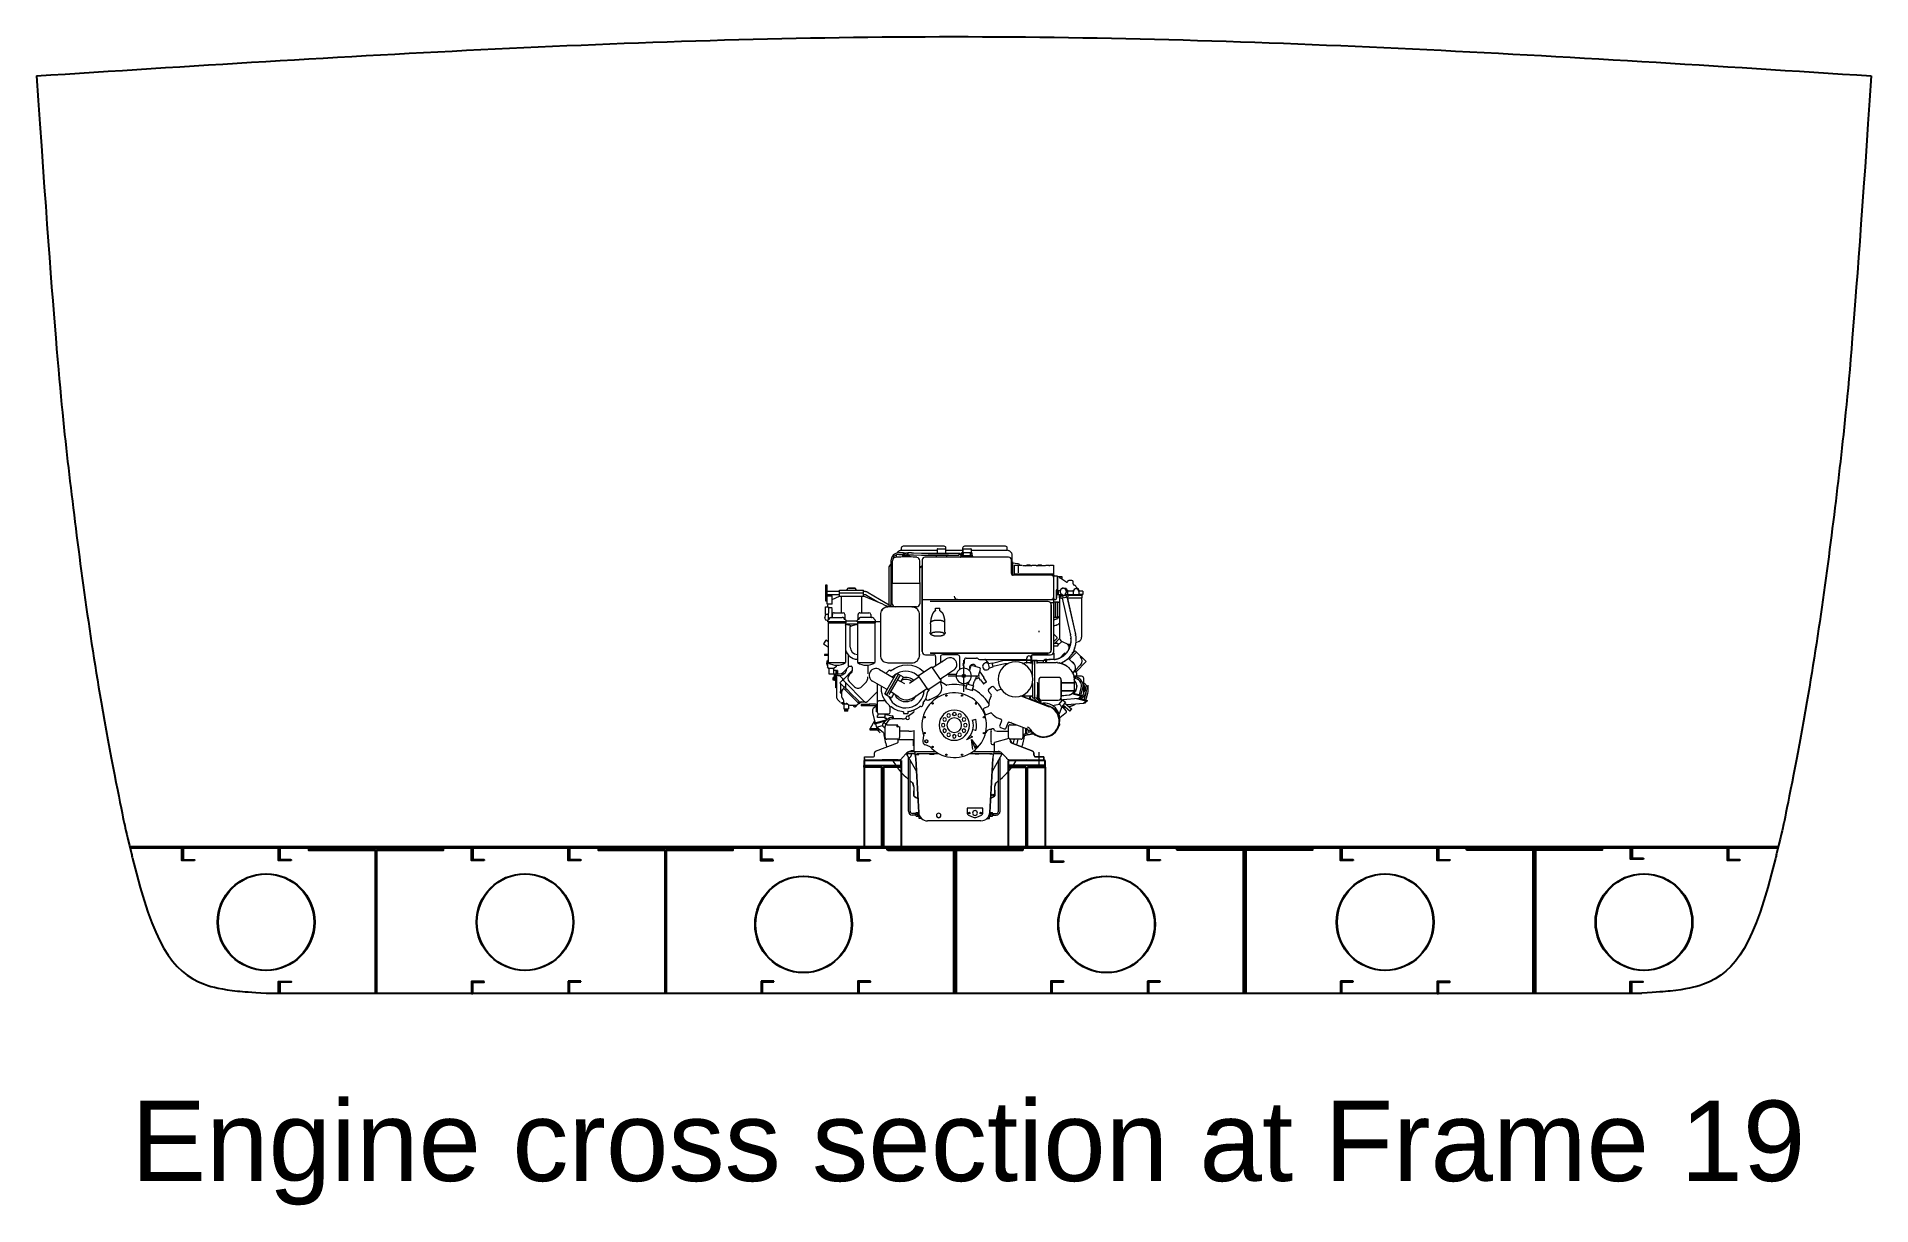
# Model space of a CAD drawing. Header units: millimetres. Extents: x 5194 to 16594, y 329 to 7592.
import ezdxf

# ---------------------------------------------------------------- set-up
doc = ezdxf.new("R2010")
doc.units = ezdxf.units.MM
doc.header["$MEASUREMENT"] = 0
doc.layers.add('PDF_Geometry', color=7, linetype='Continuous', true_color=0x231f20)
doc.layers.add('WL', color=50, linetype='Continuous')
doc.styles.get("Standard").update_dxf_attribs({"font": 'arial.ttf'})

msp = doc.modelspace()

# ---------------------------------------------------------------- texts
at = {"insert": (5781, 980), "char_height": 500, "attachment_point": 1}
msp.add_mtext_dynamic_manual_height_columns('Engine cross section at Frame 19', width=10503.91, gutter_width=1, heights=[0], dxfattribs=at)

# ---------------------------------------------------------------- blocks, each defined once
blk = doc.blocks.new('*U12')
at = {"color": 30, "true_color": 0xf26722}
blk.add_lwpolyline([(-420, 450), (420, 450), (420, 440), (5, 440), (5, -450), (0, -450), (-5, -450), (-5, 440), (-420, 440)], close=True, dxfattribs=at)
blk = doc.blocks.new('*U14')
at = {"color": 0, "linetype": 'ByBlock', "lineweight": -2, "transparency": 16777216}
for p in [(0, 0), (1800, 0), (3600, 0)]:
    blk.add_blockref('*U12', p, dxfattribs=at)
blk = doc.blocks.new('*U15')
at = {"color": 30, "true_color": 0xf26722}
blk.add_lwpolyline([(-420, 450), (420, 450), (420, 440), (5, 440), (5, -450), (0, -450), (-5, -450), (-5, 440), (-420, 440)], close=True, dxfattribs=at)
blk = doc.blocks.new('*U16')
at = {"color": 0, "linetype": 'ByBlock', "lineweight": -2, "transparency": 16777216}
for p in [(0, 0), (1800, 0), (3600, 0)]:
    blk.add_blockref('*U15', p, dxfattribs=at)
blk = doc.blocks.new('*U17')
at = {"color": 30, "true_color": 0xf26722}
blk.add_lwpolyline([(-420, 450), (420, 450), (420, 440), (5, 440), (5, -450), (0, -450), (-5, -450), (-5, 440), (-420, 440)], close=True, dxfattribs=at)
blk = doc.blocks.new('*U18')
at = {"color": 0, "linetype": 'ByBlock', "lineweight": -2, "transparency": 16777216}
for p in [(0, 0), (1800, 0), (3600, 0)]:
    blk.add_blockref('*U17', p, dxfattribs=at)

# ---------------------------------------------------------------- linework, layer by layer
for p, q in [((10567, 3093), (10337, 3093)), ((10337, 3093), (10337, 2556)), ((10567, 3063), (10567, 3093)), ((10567, 3093), (10567, 2556)), ((11461, 3093), (11231, 3093)), ((11231, 3093), (11231, 2548)), ((11461, 3063), (11461, 3093)), ((10337, 3053), (10337, 3063)), ((10337, 3063), (10567, 3063)), ((10447, 3053), (10337, 3053)), ((10447, 2556), (10447, 3053)), ((10567, 3053), (10457, 3053)), ((10457, 3053), (10457, 2556)), ((10567, 3063), (10567, 3053)), ((11461, 3063), (11231, 3063)), ((11231, 3063), (11231, 3053)), ((11231, 3053), (11341, 3053)), ((11341, 3053), (11341, 2556)), ((11351, 2556), (11351, 3053)), ((11351, 3053), (11461, 3053)), ((11461, 3053), (11461, 3063)), ((11461, 3053), (11461, 2556)), ((10337, 2556), (10447, 2556)), ((10457, 2556), (10447, 2556)), ((6621, 1648), (15168, 1648))]:
    msp.add_line(p, q)
at = {"color": 0}
for p, q in [((16016, 2556), (5773, 2556)), ((16014, 2548), (5775, 2548)), ((8572, 1722), (8497, 1722)), ((8497, 1722), (8497, 1647)), ((8575, 1722), (8500, 1722)), ((8500, 1722), (8500, 1647)), ((8502, 1647), (8502, 1717)), ((8502, 1717), (8572, 1717)), ((8505, 1647), (8505, 1717)), ((8505, 1717), (8575, 1717)), ((8572, 1717), (8572, 1722)), ((8575, 1717), (8575, 1722)), ((9772, 1722), (9697, 1722)), ((9697, 1722), (9697, 1647)), ((9775, 1722), (9700, 1722)), ((9700, 1722), (9700, 1647)), ((9702, 1647), (9702, 1717)), ((9702, 1717), (9772, 1717)), ((9705, 1647), (9705, 1717)), ((9705, 1717), (9775, 1717)), ((9772, 1717), (9772, 1722)), ((9775, 1717), (9775, 1722)), ((12172, 1722), (12097, 1722)), ((12097, 1722), (12097, 1647)), ((12175, 1722), (12100, 1722)), ((12100, 1722), (12100, 1647)), ((12102, 1647), (12102, 1717)), ((12102, 1717), (12172, 1717)), ((12105, 1647), (12105, 1717)), ((12105, 1717), (12175, 1717)), ((12172, 1717), (12172, 1722)), ((12175, 1717), (12175, 1722)), ((13372, 1722), (13297, 1722)), ((13297, 1722), (13297, 1647)), ((13375, 1722), (13300, 1722)), ((13300, 1722), (13300, 1647)), ((13302, 1647), (13302, 1717)), ((13302, 1717), (13372, 1717)), ((13305, 1647), (13305, 1717)), ((13305, 1717), (13375, 1717)), ((13372, 1717), (13372, 1722)), ((13375, 1717), (13375, 1722))]:
    msp.add_line(p, q, dxfattribs=at)
at = {"color": 4}
for q in [(10337, 2556), (11451, 2556)]:
    msp.add_line((10894, 2556), q, dxfattribs=at)
at = {"color": 0}
for points in [[(6171, 2472), (6096, 2472), (6096, 2547), (6101, 2547), (6101, 2477), (6171, 2477)], [(6175, 2472), (6100, 2472), (6100, 2547), (6105, 2547), (6105, 2477), (6175, 2477)], [(6772, 2473), (6697, 2473), (6697, 2548), (6702, 2548), (6702, 2478), (6772, 2478)], [(6775, 2472), (6700, 2472), (6700, 2547), (6705, 2547), (6705, 2477), (6775, 2477)], [(7972, 2473), (7897, 2473), (7897, 2548), (7902, 2548), (7902, 2478), (7972, 2478)], [(7975, 2472), (7900, 2472), (7900, 2547), (7905, 2547), (7905, 2477), (7975, 2477)], [(8572, 2473), (8497, 2473), (8497, 2548), (8502, 2548), (8502, 2478), (8572, 2478)], [(8575, 2472), (8500, 2472), (8500, 2547), (8505, 2547), (8505, 2477), (8575, 2477)], [(9766, 2478), (9696, 2478), (9697, 2548), (9692, 2548), (9691, 2473), (9766, 2473)], [(9770, 2477), (9700, 2478), (9700, 2548), (9695, 2548), (9695, 2473), (9770, 2472)], [(10369, 2471), (10294, 2471), (10294, 2546), (10299, 2546), (10299, 2476), (10369, 2476)], [(10373, 2470), (10298, 2470), (10298, 2545), (10303, 2545), (10303, 2475), (10373, 2475)], [(11572, 2462), (11497, 2462), (11497, 2537), (11502, 2537), (11502, 2467), (11572, 2467)], [(11575, 2462), (11500, 2462), (11500, 2537), (11505, 2537), (11505, 2467), (11575, 2467)], [(12171, 2472), (12096, 2472), (12096, 2547), (12101, 2547), (12101, 2477), (12171, 2477)], [(12175, 2472), (12100, 2472), (12100, 2547), (12105, 2547), (12105, 2477), (12175, 2477)], [(13372, 2473), (13297, 2473), (13297, 2548), (13302, 2548), (13302, 2478), (13372, 2478)], [(13375, 2472), (13300, 2472), (13300, 2547), (13305, 2547), (13305, 2477), (13375, 2477)], [(13972, 2472), (13897, 2472), (13897, 2547), (13902, 2547), (13902, 2477), (13972, 2477)], [(13975, 2472), (13900, 2472), (13900, 2547), (13905, 2547), (13905, 2477), (13975, 2477)], [(15174, 2481), (15099, 2481), (15099, 2556), (15104, 2556), (15104, 2486), (15174, 2486)], [(15178, 2480), (15103, 2480), (15103, 2555), (15108, 2555), (15108, 2485), (15178, 2485)], [(15775, 2473), (15700, 2473), (15700, 2548), (15705, 2548), (15705, 2478), (15775, 2478)], [(15778, 2472), (15703, 2472), (15703, 2547), (15708, 2547), (15708, 2477), (15778, 2477)], [(6697, 1646), (6697, 1721), (6772, 1721), (6772, 1716), (6702, 1716), (6702, 1646)], [(6700, 1646), (6700, 1721), (6775, 1721), (6775, 1716), (6705, 1716), (6705, 1646)], [(7972, 1720), (7897, 1720), (7897, 1645), (7902, 1645), (7902, 1715), (7972, 1715)], [(7975, 1720), (7900, 1720), (7900, 1645), (7905, 1645), (7905, 1715), (7975, 1715)], [(10372, 1723), (10297, 1723), (10297, 1648), (10302, 1648), (10302, 1718), (10372, 1718)], [(10375, 1722), (10300, 1722), (10300, 1647), (10305, 1647), (10305, 1717), (10375, 1717)], [(11502, 1648), (11502, 1718), (11572, 1718), (11572, 1723), (11497, 1723), (11497, 1648)], [(11505, 1647), (11505, 1717), (11575, 1717), (11575, 1722), (11500, 1722), (11500, 1647)], [(13902, 1646), (13902, 1716), (13972, 1716), (13972, 1721), (13897, 1721), (13897, 1646)], [(13905, 1646), (13905, 1716), (13975, 1716), (13975, 1721), (13900, 1721), (13900, 1646)], [(15097, 1646), (15097, 1721), (15172, 1721), (15172, 1716), (15102, 1716), (15102, 1646)], [(15100, 1646), (15100, 1721), (15175, 1721), (15175, 1716), (15105, 1716), (15105, 1646)]]:
    msp.add_lwpolyline(points, close=True, dxfattribs=at)
for centre in [(6618, 2089), (6622, 2089), (8227, 2089), (8230, 2089), (9958, 2075), (9961, 2075), (11841, 2075), (11844, 2075), (13572, 2089), (13575, 2089), (15180, 2089), (15184, 2089)]:
    msp.add_circle(centre, 300, dxfattribs=at)
msp.add_spline([(5194, 7348), (10894, 7592), (16594, 7348)], degree=3)
at = {"layer": 'PDF_Geometry', "color": 0, "lineweight": 9}
for p, q in [((10502, 4334), (10502, 4048)), ((10511, 4214), (10511, 4334)), ((10512, 4202), (10512, 4335)), ((10536, 4371), (10536, 4370)), ((10536, 4370), (10536, 4367)), ((10536, 4367), (10536, 4356)), ((10541, 4384), (10539, 4382)), ((10542, 4387), (10541, 4384)), ((10544, 4389), (10542, 4387)), ((10545, 4390), (10544, 4389)), ((10547, 4391), (10545, 4390)), ((10548, 4393), (10547, 4391)), ((10551, 4394), (10548, 4393)), ((10554, 4396), (10551, 4394)), ((10580, 4383), (10552, 4383)), ((10552, 4374), (10580, 4374)), ((10557, 4397), (10554, 4396)), ((10560, 4398), (10557, 4397)), ((10563, 4399), (10560, 4398)), ((10566, 4400), (10563, 4399)), ((10567, 4414), (10566, 4400)), ((10566, 4400), (10570, 4400)), ((10570, 4400), (10790, 4400)), ((10618, 4368), (10575, 4368)), ((10575, 4368), (10575, 4363)), ((10576, 4362), (10617, 4362)), ((10833, 4425), (10578, 4425)), ((10580, 4374), (10580, 4383)), ((10580, 4383), (10588, 4383)), ((10580, 4375), (10584, 4375)), ((10584, 4375), (10584, 4371)), ((10585, 4375), (10584, 4375)), ((10584, 4375), (10584, 4375)), ((10584, 4375), (10584, 4375)), ((10584, 4375), (10584, 4375)), ((10584, 4375), (10584, 4375)), ((10584, 4375), (10584, 4375)), ((10584, 4375), (10584, 4375)), ((10584, 4375), (10584, 4375)), ((10584, 4375), (10584, 4375)), ((10584, 4375), (10584, 4375)), ((10584, 4375), (10584, 4375)), ((10584, 4375), (10584, 4375)), ((10584, 4375), (10584, 4375)), ((10584, 4375), (10584, 4375)), ((10584, 4375), (10584, 4375)), ((10584, 4375), (10584, 4375)), ((10584, 4375), (10584, 4375)), ((10584, 4375), (10584, 4375)), ((10584, 4375), (10584, 4375)), ((10584, 4375), (10584, 4375)), ((10584, 4375), (10584, 4375)), ((10584, 4375), (10584, 4375)), ((10584, 4375), (10584, 4375)), ((10584, 4375), (10584, 4375)), ((10584, 4375), (10584, 4375)), ((10584, 4375), (10584, 4375)), ((10584, 4375), (10584, 4375)), ((10584, 4375), (10584, 4375)), ((10584, 4375), (10584, 4375)), ((10584, 4375), (10584, 4375)), ((10584, 4375), (10584, 4375)), ((10584, 4375), (10584, 4375)), ((10584, 4375), (10584, 4375)), ((10584, 4375), (10584, 4375)), ((10584, 4375), (10584, 4375)), ((10584, 4375), (10584, 4375)), ((10584, 4375), (10584, 4375)), ((10584, 4375), (10584, 4375)), ((10584, 4375), (10584, 4375)), ((10584, 4375), (10584, 4375)), ((10584, 4375), (10584, 4375)), ((10584, 4375), (10584, 4375)), ((10584, 4375), (10584, 4375)), ((10584, 4375), (10584, 4375)), ((10584, 4375), (10584, 4375)), ((10584, 4375), (10584, 4375)), ((10584, 4375), (10584, 4375)), ((10584, 4375), (10584, 4375)), ((10584, 4375), (10584, 4375)), ((10584, 4375), (10584, 4375)), ((10584, 4375), (10584, 4375)), ((10584, 4375), (10584, 4375)), ((10586, 4376), (10585, 4376)), ((10585, 4376), (10585, 4376)), ((10585, 4376), (10585, 4376)), ((10585, 4376), (10585, 4376)), ((10585, 4376), (10585, 4376)), ((10585, 4376), (10585, 4376)), ((10585, 4376), (10585, 4376)), ((10585, 4376), (10585, 4376)), ((10585, 4376), (10585, 4376)), ((10585, 4376), (10585, 4376)), ((10585, 4376), (10585, 4376)), ((10585, 4376), (10585, 4376)), ((10585, 4376), (10585, 4376)), ((10585, 4376), (10585, 4376)), ((10585, 4376), (10585, 4376)), ((10585, 4376), (10585, 4376)), ((10585, 4376), (10585, 4376)), ((10585, 4376), (10585, 4376)), ((10585, 4376), (10585, 4376)), ((10585, 4376), (10585, 4376)), ((10585, 4376), (10585, 4376)), ((10585, 4376), (10585, 4376)), ((10585, 4376), (10585, 4376)), ((10585, 4376), (10585, 4376)), ((10585, 4376), (10585, 4376)), ((10585, 4376), (10585, 4376)), ((10585, 4376), (10585, 4376)), ((10585, 4376), (10585, 4376)), ((10585, 4376), (10585, 4376)), ((10585, 4376), (10585, 4376)), ((10585, 4376), (10585, 4376)), ((10585, 4376), (10585, 4376)), ((10585, 4376), (10585, 4376)), ((10585, 4376), (10585, 4376)), ((10585, 4376), (10585, 4376)), ((10585, 4376), (10585, 4376)), ((10585, 4376), (10585, 4376)), ((10585, 4376), (10585, 4376)), ((10585, 4376), (10585, 4376)), ((10585, 4376), (10585, 4376)), ((10585, 4376), (10585, 4376)), ((10585, 4376), (10585, 4376)), ((10585, 4376), (10585, 4376)), ((10585, 4376), (10585, 4376)), ((10585, 4376), (10585, 4376)), ((10585, 4376), (10585, 4376)), ((10585, 4376), (10585, 4376)), ((10585, 4376), (10585, 4376)), ((10585, 4376), (10585, 4376)), ((10585, 4376), (10585, 4376)), ((10585, 4376), (10585, 4376)), ((10585, 4376), (10585, 4376)), ((10585, 4376), (10585, 4376)), ((10585, 4376), (10585, 4376)), ((10585, 4376), (10585, 4376)), ((10585, 4376), (10585, 4376)), ((10585, 4376), (10585, 4376)), ((10585, 4376), (10585, 4376)), ((10585, 4376), (10585, 4376)), ((10585, 4376), (10585, 4376)), ((10585, 4376), (10585, 4376)), ((10585, 4376), (10585, 4376)), ((10585, 4376), (10585, 4375)), ((10585, 4375), (10585, 4375)), ((10585, 4375), (10585, 4375)), ((10585, 4375), (10585, 4375)), ((10585, 4375), (10585, 4375)), ((10585, 4375), (10585, 4375)), ((10585, 4375), (10585, 4375)), ((10585, 4375), (10585, 4375)), ((10585, 4375), (10585, 4375)), ((10585, 4375), (10585, 4375)), ((10585, 4375), (10585, 4375)), ((10585, 4375), (10585, 4375)), ((10585, 4375), (10585, 4375)), ((10585, 4375), (10585, 4375)), ((10585, 4375), (10585, 4375)), ((10585, 4375), (10585, 4375)), ((10585, 4375), (10585, 4375)), ((10585, 4375), (10585, 4375)), ((10587, 4377), (10586, 4377)), ((10586, 4377), (10586, 4377)), ((10586, 4377), (10586, 4377)), ((10586, 4377), (10586, 4377)), ((10586, 4377), (10586, 4377)), ((10586, 4377), (10586, 4377)), ((10586, 4377), (10586, 4377)), ((10586, 4377), (10586, 4377)), ((10586, 4377), (10586, 4377)), ((10586, 4377), (10586, 4377)), ((10586, 4377), (10586, 4377)), ((10586, 4377), (10586, 4377)), ((10586, 4377), (10586, 4377)), ((10586, 4377), (10586, 4377)), ((10586, 4377), (10586, 4377)), ((10586, 4377), (10586, 4377)), ((10586, 4377), (10586, 4377)), ((10586, 4377), (10586, 4377)), ((10586, 4377), (10586, 4377)), ((10586, 4377), (10586, 4377)), ((10586, 4377), (10586, 4377)), ((10586, 4377), (10586, 4377)), ((10586, 4377), (10586, 4377)), ((10586, 4377), (10586, 4377)), ((10586, 4377), (10586, 4377)), ((10586, 4377), (10586, 4377)), ((10586, 4377), (10586, 4377)), ((10586, 4377), (10586, 4377)), ((10586, 4377), (10586, 4377)), ((10586, 4377), (10586, 4377)), ((10586, 4377), (10586, 4377)), ((10586, 4377), (10586, 4377)), ((10586, 4377), (10586, 4377)), ((10586, 4377), (10586, 4377)), ((10586, 4377), (10586, 4377)), ((10586, 4377), (10586, 4377)), ((10586, 4377), (10586, 4377)), ((10586, 4377), (10586, 4377)), ((10586, 4377), (10586, 4377)), ((10586, 4377), (10586, 4377)), ((10586, 4377), (10586, 4377)), ((10586, 4377), (10586, 4377)), ((10586, 4377), (10586, 4377)), ((10586, 4377), (10586, 4377)), ((10586, 4377), (10586, 4377)), ((10586, 4377), (10586, 4377)), ((10586, 4377), (10586, 4377)), ((10586, 4377), (10586, 4377)), ((10586, 4377), (10586, 4377)), ((10586, 4377), (10586, 4377)), ((10586, 4377), (10586, 4377)), ((10586, 4377), (10586, 4377)), ((10586, 4377), (10586, 4377)), ((10586, 4377), (10586, 4377)), ((10586, 4377), (10586, 4377)), ((10586, 4377), (10586, 4377)), ((10586, 4377), (10586, 4377)), ((10586, 4377), (10586, 4377)), ((10586, 4377), (10586, 4377)), ((10586, 4377), (10586, 4377)), ((10586, 4377), (10586, 4377)), ((10586, 4377), (10586, 4377)), ((10586, 4377), (10586, 4377)), ((10586, 4377), (10586, 4377)), ((10586, 4377), (10586, 4377)), ((10586, 4377), (10586, 4376)), ((10586, 4376), (10586, 4376)), ((10586, 4376), (10586, 4376)), ((10586, 4376), (10586, 4376)), ((10586, 4376), (10586, 4376)), ((10586, 4376), (10586, 4376)), ((10586, 4376), (10586, 4376)), ((10586, 4376), (10586, 4376)), ((10586, 4376), (10586, 4376)), ((10586, 4376), (10586, 4376)), ((10586, 4376), (10586, 4376)), ((10586, 4376), (10586, 4376)), ((10586, 4376), (10586, 4376)), ((10586, 4376), (10586, 4376)), ((10586, 4376), (10586, 4376)), ((10586, 4376), (10586, 4376)), ((10586, 4376), (10586, 4376)), ((10586, 4376), (10586, 4376)), ((10586, 4376), (10586, 4376)), ((10586, 4376), (10586, 4376)), ((10586, 4368), (10586, 4367)), ((10608, 4367), (10586, 4367)), ((10588, 4378), (10587, 4378)), ((10587, 4378), (10587, 4378)), ((10587, 4378), (10587, 4378)), ((10587, 4378), (10587, 4378)), ((10587, 4378), (10587, 4378)), ((10587, 4378), (10587, 4378)), ((10587, 4378), (10587, 4378)), ((10587, 4378), (10587, 4378)), ((10587, 4378), (10587, 4378)), ((10587, 4378), (10587, 4378)), ((10587, 4378), (10587, 4378)), ((10587, 4378), (10587, 4378)), ((10587, 4378), (10587, 4378)), ((10587, 4378), (10587, 4378)), ((10587, 4378), (10587, 4378)), ((10587, 4378), (10587, 4378)), ((10587, 4378), (10587, 4378)), ((10587, 4378), (10587, 4378)), ((10587, 4378), (10587, 4378)), ((10587, 4378), (10587, 4378)), ((10587, 4378), (10587, 4378)), ((10587, 4378), (10587, 4378)), ((10587, 4378), (10587, 4378)), ((10587, 4378), (10587, 4378)), ((10587, 4378), (10587, 4378)), ((10587, 4378), (10587, 4378)), ((10587, 4378), (10587, 4378)), ((10587, 4378), (10587, 4378)), ((10587, 4378), (10587, 4378)), ((10587, 4378), (10587, 4378)), ((10587, 4378), (10587, 4378)), ((10587, 4378), (10587, 4378)), ((10587, 4378), (10587, 4378)), ((10587, 4378), (10587, 4378)), ((10587, 4378), (10587, 4378)), ((10587, 4378), (10587, 4378)), ((10587, 4378), (10587, 4378)), ((10587, 4378), (10587, 4378)), ((10587, 4378), (10587, 4378)), ((10587, 4378), (10587, 4378)), ((10587, 4378), (10587, 4378)), ((10587, 4378), (10587, 4378)), ((10587, 4378), (10587, 4378)), ((10587, 4378), (10587, 4378)), ((10587, 4378), (10587, 4378)), ((10587, 4378), (10587, 4378)), ((10587, 4378), (10587, 4378)), ((10587, 4378), (10587, 4378)), ((10587, 4378), (10587, 4378)), ((10587, 4378), (10587, 4378)), ((10587, 4378), (10587, 4378)), ((10587, 4378), (10587, 4378)), ((10587, 4378), (10587, 4378)), ((10587, 4378), (10587, 4378)), ((10587, 4378), (10587, 4378)), ((10587, 4378), (10587, 4378)), ((10587, 4378), (10587, 4378)), ((10587, 4378), (10587, 4378)), ((10587, 4378), (10587, 4378)), ((10587, 4378), (10587, 4378)), ((10587, 4378), (10587, 4378)), ((10587, 4378), (10587, 4378)), ((10587, 4378), (10587, 4378)), ((10587, 4378), (10587, 4378)), ((10587, 4378), (10587, 4377)), ((10587, 4377), (10587, 4377)), ((10587, 4377), (10587, 4377)), ((10587, 4377), (10587, 4377)), ((10587, 4377), (10587, 4377)), ((10587, 4377), (10587, 4377)), ((10587, 4377), (10587, 4377)), ((10587, 4377), (10587, 4377)), ((10587, 4377), (10587, 4377)), ((10587, 4377), (10587, 4377)), ((10587, 4377), (10587, 4377)), ((10587, 4377), (10587, 4377)), ((10587, 4377), (10587, 4377)), ((10587, 4377), (10587, 4377)), ((10587, 4377), (10587, 4377)), ((10587, 4377), (10587, 4377)), ((10588, 4379), (10588, 4379)), ((10588, 4379), (10588, 4379)), ((10588, 4379), (10588, 4379)), ((10588, 4379), (10588, 4379)), ((10588, 4379), (10588, 4379)), ((10588, 4379), (10588, 4379)), ((10588, 4379), (10588, 4379)), ((10588, 4379), (10588, 4379)), ((10588, 4379), (10588, 4379)), ((10588, 4379), (10588, 4379)), ((10588, 4379), (10588, 4379)), ((10588, 4379), (10588, 4379)), ((10588, 4379), (10588, 4379)), ((10588, 4379), (10588, 4378)), ((10588, 4378), (10588, 4378)), ((10588, 4378), (10588, 4378)), ((10588, 4378), (10588, 4378)), ((10588, 4378), (10588, 4378)), ((10588, 4378), (10588, 4378)), ((10588, 4378), (10588, 4378)), ((10588, 4378), (10588, 4378)), ((10588, 4378), (10588, 4378)), ((10588, 4378), (10588, 4378)), ((10588, 4378), (10588, 4378)), ((10588, 4378), (10588, 4378)), ((10588, 4378), (10588, 4378)), ((10588, 4378), (10588, 4378)), ((10588, 4378), (10588, 4378)), ((10588, 4378), (10588, 4378)), ((10588, 4378), (10588, 4378)), ((10588, 4378), (10588, 4378)), ((10588, 4378), (10588, 4378)), ((10588, 4378), (10588, 4378)), ((10597, 4383), (10607, 4383)), ((10601, 4375), (10607, 4375)), ((10631, 4385), (10607, 4385)), ((10607, 4385), (10607, 4372)), ((10607, 4372), (10631, 4372)), ((10608, 4368), (10608, 4367)), ((10618, 4363), (10618, 4368)), ((10631, 4385), (10631, 4385)), ((10631, 4385), (10631, 4385)), ((10631, 4372), (10631, 4372)), ((10634, 4385), (10634, 4385)), ((10634, 4385), (10634, 4385)), ((10634, 4385), (10634, 4385)), ((10634, 4385), (10634, 4385)), ((10634, 4385), (10634, 4385)), ((10634, 4385), (10634, 4385)), ((10634, 4385), (10634, 4385)), ((10634, 4372), (10634, 4372)), ((10634, 4372), (10634, 4372)), ((10634, 4372), (10634, 4372)), ((10635, 4385), (10635, 4385)), ((10635, 4385), (10635, 4385)), ((10635, 4385), (10635, 4385)), ((10635, 4385), (10635, 4385)), ((10635, 4385), (10635, 4385)), ((10635, 4385), (10635, 4385)), ((10635, 4385), (10635, 4385)), ((10635, 4385), (10635, 4385)), ((10635, 4385), (10635, 4385)), ((10635, 4385), (10635, 4385)), ((10635, 4372), (10635, 4372)), ((10635, 4372), (10635, 4372)), ((10635, 4372), (10635, 4372)), ((10636, 4385), (10636, 4385)), ((10636, 4385), (10636, 4385)), ((10636, 4385), (10636, 4385)), ((10636, 4385), (10636, 4385)), ((10636, 4385), (10636, 4385)), ((10636, 4385), (10636, 4385)), ((10636, 4385), (10636, 4385)), ((10636, 4385), (10636, 4385)), ((10636, 4385), (10636, 4385)), ((10636, 4372), (10636, 4372)), ((10636, 4372), (10636, 4372)), ((10636, 4372), (10636, 4372)), ((10637, 4372), (10637, 4372)), ((10637, 4372), (10637, 4372)), ((10637, 4372), (10637, 4372)), ((10638, 4385), (10638, 4385)), ((10638, 4385), (10638, 4385)), ((10638, 4385), (10638, 4385)), ((10638, 4385), (10638, 4385)), ((10638, 4385), (10638, 4385)), ((10638, 4385), (10638, 4385)), ((10638, 4372), (10638, 4372)), ((10638, 4372), (10638, 4372)), ((10638, 4372), (10638, 4372)), ((10638, 4372), (10638, 4372)), ((10638, 4372), (10638, 4372)), ((10638, 4372), (10638, 4372)), ((10639, 4385), (10639, 4385)), ((10639, 4385), (10639, 4385)), ((10639, 4385), (10639, 4385)), ((10639, 4372), (10639, 4372)), ((10639, 4372), (10639, 4372)), ((10639, 4372), (10639, 4372)), ((10640, 4385), (10640, 4385)), ((10640, 4385), (10640, 4385)), ((10640, 4385), (10640, 4385)), ((10640, 4385), (10640, 4385)), ((10640, 4385), (10640, 4385)), ((10640, 4385), (10640, 4385)), ((10640, 4385), (10640, 4385)), ((10640, 4385), (10640, 4385)), ((10640, 4385), (10640, 4385)), ((10640, 4385), (10640, 4385)), ((10640, 4385), (10640, 4385)), ((10640, 4385), (10640, 4385)), ((10640, 4385), (10640, 4385)), ((10640, 4385), (10640, 4385)), ((10640, 4385), (10640, 4385)), ((10640, 4385), (10640, 4385)), ((10640, 4385), (10640, 4385)), ((10640, 4385), (10640, 4385)), ((10640, 4372), (10640, 4372)), ((10640, 4372), (10640, 4372)), ((10640, 4372), (10640, 4372)), ((10640, 4372), (10640, 4372)), ((10640, 4372), (10640, 4372)), ((10640, 4372), (10640, 4372)), ((10641, 4385), (10641, 4385)), ((10641, 4385), (10641, 4385)), ((10641, 4385), (10641, 4385)), ((10641, 4385), (10641, 4385)), ((10641, 4385), (10641, 4385)), ((10641, 4385), (10641, 4385)), ((10641, 4385), (10641, 4385)), ((10641, 4385), (10641, 4385)), ((10641, 4385), (10641, 4385)), ((10641, 4385), (10641, 4385)), ((10641, 4385), (10641, 4385)), ((10641, 4372), (10641, 4372)), ((10641, 4372), (10641, 4372)), ((10641, 4372), (10641, 4372)), ((10641, 4372), (10641, 4372)), ((10641, 4372), (10641, 4372)), ((10641, 4372), (10641, 4372)), ((10641, 4372), (10641, 4372)), ((10641, 4372), (10641, 4372)), ((10641, 4372), (10641, 4372)), ((10642, 4385), (10693, 4382)), ((10642, 4385), (10642, 4385)), ((10642, 4385), (10642, 4385)), ((10642, 4385), (10642, 4385)), ((10642, 4385), (10642, 4385)), ((10642, 4372), (10693, 4369)), ((10642, 4372), (10642, 4372)), ((10682, 4202), (10682, 4335)), ((10693, 4382), (10693, 4382)), ((10693, 4369), (10693, 4369)), ((10693, 4369), (10693, 4369)), ((10693, 4369), (10693, 4369)), ((10693, 4369), (10693, 4369)), ((10693, 4369), (10693, 4369)), ((10694, 4382), (10694, 4382)), ((10694, 4382), (10694, 4382)), ((10694, 4382), (10694, 4382)), ((10694, 4382), (10694, 4382)), ((10694, 4382), (10694, 4382)), ((10694, 4382), (10694, 4382)), ((10694, 4382), (10694, 4382)), ((10694, 4382), (10694, 4382)), ((10694, 4382), (10694, 4382)), ((10694, 4382), (10694, 4382)), ((10694, 4382), (10694, 4382)), ((10694, 4382), (10694, 4382)), ((10694, 4382), (10694, 4382)), ((10694, 4382), (10694, 4382)), ((10694, 4382), (10694, 4382)), ((10694, 4382), (10694, 4382)), ((10694, 4382), (10694, 4382)), ((10694, 4382), (10694, 4382)), ((10694, 4382), (10695, 4382)), ((10694, 4369), (10694, 4369)), ((10694, 4369), (10694, 4369)), ((10694, 4369), (10694, 4369)), ((10694, 4369), (10694, 4369)), ((10694, 4369), (10694, 4369)), ((10694, 4369), (10694, 4369)), ((10694, 4369), (10694, 4369)), ((10694, 4369), (10694, 4369)), ((10695, 4382), (10695, 4382)), ((10695, 4382), (10695, 4382)), ((10695, 4382), (10695, 4382)), ((10695, 4382), (10695, 4382)), ((10695, 4382), (10695, 4382)), ((10695, 4382), (10695, 4382)), ((10695, 4382), (10695, 4382)), ((10695, 4369), (10695, 4369)), ((10695, 4369), (10695, 4369)), ((10695, 4369), (10695, 4369)), ((10695, 4369), (10695, 4369)), ((10695, 4369), (10695, 4369)), ((10695, 4369), (10695, 4369)), ((10696, 4382), (10696, 4382)), ((10696, 4382), (10696, 4382)), ((10696, 4382), (10696, 4382)), ((10696, 4382), (10696, 4382)), ((10696, 4382), (10696, 4382)), ((10696, 4382), (10696, 4382)), ((10696, 4382), (10696, 4382)), ((10696, 4382), (10696, 4382)), ((10696, 4382), (10697, 4382)), ((10696, 4369), (10696, 4369)), ((10696, 4369), (10696, 4369)), ((10696, 4369), (10696, 4369)), ((10696, 4369), (10696, 4369)), ((10696, 4369), (10696, 4369)), ((10697, 4382), (10697, 4382)), ((10697, 4382), (10697, 4382)), ((10697, 4382), (10697, 4382)), ((10697, 4382), (10697, 4382)), ((10697, 4382), (10697, 4382)), ((10697, 4382), (10697, 4382)), ((10697, 4382), (10697, 4382)), ((10697, 4382), (10697, 4382)), ((10697, 4382), (10697, 4382)), ((10697, 4382), (10697, 4382)), ((10697, 4382), (10697, 4382)), ((10697, 4382), (10697, 4382)), ((10697, 4369), (10697, 4369)), ((10697, 4369), (10697, 4369)), ((10697, 4369), (10697, 4369)), ((10697, 4369), (10697, 4369)), ((10697, 4369), (10697, 4369)), ((10697, 4369), (10697, 4369)), ((10697, 4369), (10697, 4369)), ((10697, 4369), (10697, 4369)), ((10697, 4369), (10697, 4369)), ((10697, 4340), (10697, 3770)), ((10698, 4382), (10698, 4382)), ((10698, 4382), (10698, 4382)), ((10698, 4382), (10698, 4382)), ((10698, 4369), (10698, 4369)), ((10698, 4369), (10698, 4369)), ((10698, 4369), (10698, 4369)), ((10698, 4369), (10698, 4369)), ((10699, 4382), (10699, 4382)), ((10699, 4382), (10699, 4382)), ((10699, 4382), (10699, 4382)), ((10699, 4382), (10699, 4382)), ((10699, 4382), (10699, 4382)), ((10699, 4382), (10700, 4382)), ((10699, 4369), (10699, 4369)), ((10699, 4369), (10699, 4369)), ((10699, 4369), (10699, 4369)), ((10699, 4369), (10699, 4369)), ((10699, 4369), (10699, 4369)), ((10699, 4369), (10699, 4369)), ((10700, 4382), (10700, 4382)), ((10700, 4382), (10700, 4382)), ((10700, 4382), (10700, 4382)), ((10700, 4382), (10700, 4382)), ((10700, 4382), (10700, 4382)), ((10700, 4382), (10701, 4382)), ((10700, 4369), (10700, 4369)), ((10700, 4369), (10700, 4369)), ((10700, 4369), (10700, 4369)), ((10700, 4369), (10700, 4369)), ((10700, 4369), (10700, 4369)), ((10700, 4369), (10700, 4369)), ((10700, 4369), (10700, 4369)), ((10700, 4369), (10700, 4369)), ((10700, 4369), (10700, 4369)), ((10700, 4369), (10700, 4369)), ((10700, 4369), (10700, 4369)), ((10700, 4369), (10700, 4369)), ((10700, 4369), (10700, 4369)), ((10700, 4369), (10700, 4369)), ((10700, 4369), (10700, 4369)), ((10700, 4369), (10700, 4369)), ((10701, 4382), (10701, 4382)), ((10701, 4382), (10701, 4382)), ((10701, 4382), (10701, 4382)), ((10701, 4382), (10701, 4382)), ((10701, 4382), (10701, 4382)), ((10701, 4382), (10701, 4382)), ((10701, 4382), (10701, 4382)), ((10701, 4382), (10701, 4382)), ((10701, 4382), (10701, 4382)), ((10701, 4382), (10701, 4382)), ((10701, 4382), (10701, 4382)), ((10701, 4382), (10701, 4382)), ((10701, 4382), (10701, 4382)), ((10701, 4382), (10701, 4382)), ((10701, 4369), (10702, 4369)), ((10702, 4369), (10702, 4369)), ((10702, 4369), (10702, 4369)), ((10703, 4382), (10703, 4382)), ((10703, 4382), (10703, 4382)), ((10703, 4382), (10703, 4382)), ((10704, 4382), (10925, 4382)), ((10704, 4382), (10704, 4382)), ((10704, 4369), (10925, 4369)), ((10704, 4369), (10704, 4369)), ((10704, 4369), (10704, 4369)), ((11234, 4357), (10714, 4357)), ((10784, 4369), (10784, 4357)), ((10790, 4408), (10790, 4382)), ((10792, 4409), (10840, 4409)), ((10842, 4408), (10842, 4382)), ((10844, 4382), (10844, 4414)), ((10844, 4401), (10948, 4401)), ((10847, 4369), (10847, 4357)), ((10925, 4382), (10925, 4369)), ((10932, 4379), (10925, 4379)), ((10932, 4371), (10925, 4371)), ((10935, 4370), (10933, 4371)), ((11010, 4365), (10937, 4365)), ((10937, 4365), (10937, 4361)), ((10937, 4360), (11010, 4361)), ((10937, 4361), (11010, 4361)), ((10939, 4376), (10938, 4377)), ((10941, 4382), (10941, 4377)), ((10941, 4377), (10955, 4377)), ((10951, 4376), (10941, 4376)), ((10951, 4368), (10941, 4368)), ((11004, 4385), (10944, 4385)), ((10944, 4368), (10944, 4365)), ((10944, 4361), (10944, 4360)), ((10948, 4414), (10948, 4385)), ((10948, 4377), (10948, 4376)), ((10950, 4408), (10950, 4385)), ((10951, 4377), (10951, 4376)), ((10951, 4376), (10951, 4376)), ((10951, 4376), (10951, 4376)), ((10951, 4376), (10951, 4376)), ((10951, 4376), (10951, 4376)), ((10951, 4376), (10951, 4376)), ((10951, 4376), (10951, 4376)), ((10951, 4376), (10951, 4376)), ((10951, 4376), (10951, 4376)), ((10951, 4376), (10951, 4376)), ((10952, 4375), (10951, 4375)), ((10951, 4375), (10951, 4375)), ((10951, 4375), (10951, 4375)), ((10951, 4375), (10951, 4375)), ((10951, 4375), (10951, 4375)), ((10951, 4375), (10951, 4375)), ((10951, 4375), (10951, 4375)), ((10951, 4375), (10951, 4375)), ((10951, 4375), (10951, 4375)), ((10951, 4375), (10951, 4375)), ((10951, 4375), (10951, 4375)), ((10951, 4375), (10951, 4375)), ((10951, 4375), (10951, 4375)), ((10951, 4375), (10951, 4375)), ((10951, 4375), (10951, 4375)), ((10951, 4375), (10951, 4375)), ((10951, 4375), (10951, 4375)), ((10951, 4375), (10951, 4375)), ((10951, 4365), (10951, 4368)), ((10951, 4368), (10951, 4368)), ((10951, 4368), (10951, 4368)), ((10951, 4368), (10951, 4368)), ((10951, 4368), (10951, 4368)), ((10951, 4368), (10951, 4368)), ((10951, 4368), (10951, 4368)), ((10951, 4368), (10951, 4368)), ((10951, 4368), (10951, 4368)), ((10951, 4368), (10951, 4368)), ((10952, 4409), (11000, 4409)), ((10952, 4375), (10952, 4375)), ((10952, 4375), (10952, 4375)), ((10952, 4375), (10952, 4375)), ((10952, 4375), (10952, 4375)), ((10952, 4374), (10952, 4374)), ((10952, 4374), (10952, 4374)), ((10952, 4374), (10952, 4374)), ((10952, 4374), (10952, 4374)), ((10952, 4374), (10952, 4374)), ((10952, 4374), (10952, 4374)), ((10952, 4374), (10952, 4374)), ((10952, 4374), (10952, 4374)), ((10952, 4374), (10952, 4374)), ((10952, 4374), (10952, 4374)), ((10952, 4374), (10952, 4374)), ((10952, 4374), (10952, 4374)), ((10952, 4374), (10952, 4374)), ((10952, 4374), (10952, 4374)), ((10952, 4374), (10952, 4374)), ((10952, 4374), (10952, 4374)), ((10952, 4374), (10952, 4374)), ((10952, 4374), (10952, 4374)), ((10952, 4374), (10952, 4374)), ((10952, 4372), (10952, 4373)), ((10952, 4373), (10952, 4373)), ((10952, 4373), (10952, 4373)), ((10952, 4373), (10952, 4373)), ((10952, 4373), (10952, 4373)), ((10952, 4373), (10952, 4373)), ((10952, 4373), (10952, 4373)), ((10952, 4373), (10952, 4373)), ((10952, 4372), (10952, 4372)), ((10952, 4372), (10952, 4372)), ((10952, 4372), (10952, 4372)), ((10952, 4371), (10952, 4371)), ((10952, 4371), (10952, 4371)), ((10952, 4371), (10952, 4371)), ((10952, 4370), (10952, 4370)), ((10952, 4370), (10952, 4370)), ((10952, 4370), (10952, 4370)), ((10952, 4370), (10952, 4370)), ((10952, 4370), (10952, 4370)), ((10952, 4370), (10952, 4370)), ((10952, 4370), (10952, 4370)), ((10952, 4370), (10952, 4370)), ((10952, 4370), (10952, 4370)), ((10952, 4369), (10952, 4369)), ((10952, 4369), (10952, 4369)), ((10952, 4369), (10952, 4369)), ((10952, 4369), (10952, 4369)), ((10952, 4369), (10952, 4369)), ((10952, 4369), (10952, 4369)), ((11214, 4425), (10959, 4425)), ((10993, 4377), (11007, 4377)), ((10996, 4365), (10996, 4377)), ((11002, 4408), (11002, 4385)), ((11002, 4400), (11222, 4400)), ((11007, 4377), (11007, 4382)), ((11007, 4372), (11007, 4365)), ((11007, 4361), (11007, 4360)), ((11010, 4361), (11010, 4365)), ((11225, 4400), (11222, 4400)), ((11225, 4400), (11225, 4414)), ((11229, 4399), (11225, 4400)), ((11232, 4398), (11229, 4399)), ((11235, 4397), (11232, 4398)), ((11238, 4396), (11235, 4397)), ((11241, 4394), (11238, 4396)), ((11244, 4393), (11241, 4394)), ((11245, 4391), (11244, 4393)), ((11246, 4390), (11245, 4391)), ((11248, 4389), (11246, 4390)), ((11249, 4387), (11248, 4389)), ((11251, 4384), (11249, 4387)), ((11253, 4381), (11251, 4384)), ((11251, 4255), (11251, 4340)), ((11254, 4379), (11253, 4381)), ((11255, 4376), (11254, 4379)), ((11255, 4373), (11255, 4376)), ((11256, 4370), (11255, 4373)), ((11256, 4367), (11256, 4370)), ((11256, 4304), (11256, 4367)), ((10489, 4290), (10489, 4205)), ((10489, 4218), (10489, 4061)), ((10511, 4264), (10512, 4264)), ((10682, 4299), (10697, 4299)), ((10683, 4289), (10682, 4289)), ((10682, 4289), (10682, 4289)), ((10682, 4289), (10682, 4289)), ((10682, 4289), (10682, 4289)), ((10682, 4289), (10682, 4289)), ((10682, 4289), (10682, 4289)), ((10682, 4289), (10682, 4289)), ((10682, 4289), (10682, 4289)), ((10682, 4289), (10682, 4289)), ((10682, 4289), (10682, 4289)), ((10682, 4289), (10682, 4289)), ((10682, 4289), (10682, 4289)), ((10682, 4289), (10682, 4289)), ((10682, 4289), (10682, 4289)), ((10682, 4289), (10682, 4289)), ((10682, 4289), (10682, 4289)), ((10682, 4289), (10682, 4289)), ((10682, 4289), (10682, 4289)), ((10682, 4289), (10682, 4289)), ((10682, 4289), (10682, 4289)), ((10682, 4289), (10682, 4289)), ((10682, 4289), (10682, 4289)), ((10682, 4289), (10682, 4289)), ((10682, 4289), (10682, 4289)), ((10682, 4289), (10682, 4289)), ((10682, 4289), (10682, 4289)), ((10682, 4289), (10682, 4289)), ((10682, 4289), (10682, 4289)), ((10682, 4289), (10682, 4289)), ((10682, 4289), (10682, 4289)), ((10682, 4289), (10682, 4289)), ((10682, 4289), (10682, 4289)), ((10682, 4289), (10682, 4289)), ((10682, 4289), (10682, 4289)), ((10682, 4289), (10682, 4289)), ((10682, 4289), (10682, 4289)), ((10682, 4289), (10682, 4289)), ((10682, 4289), (10682, 4289)), ((10682, 4289), (10682, 4289)), ((10682, 4289), (10682, 4289)), ((10682, 4289), (10682, 4289)), ((10684, 4290), (10683, 4290)), ((10683, 4290), (10683, 4290)), ((10683, 4290), (10683, 4290)), ((10683, 4290), (10683, 4290)), ((10683, 4290), (10683, 4290)), ((10683, 4290), (10683, 4290)), ((10683, 4290), (10683, 4290)), ((10683, 4290), (10683, 4290)), ((10683, 4290), (10683, 4290)), ((10683, 4290), (10683, 4290)), ((10683, 4290), (10683, 4290)), ((10683, 4290), (10683, 4290)), ((10683, 4290), (10683, 4290)), ((10683, 4290), (10683, 4290)), ((10683, 4290), (10683, 4290)), ((10683, 4290), (10683, 4290)), ((10683, 4290), (10683, 4290)), ((10683, 4290), (10683, 4290)), ((10683, 4290), (10683, 4290)), ((10683, 4290), (10683, 4290)), ((10683, 4290), (10683, 4290)), ((10683, 4290), (10683, 4290)), ((10683, 4290), (10683, 4290)), ((10683, 4290), (10683, 4290)), ((10683, 4290), (10683, 4290)), ((10683, 4290), (10683, 4290)), ((10683, 4290), (10683, 4290)), ((10683, 4290), (10683, 4290)), ((10683, 4290), (10683, 4290)), ((10683, 4290), (10683, 4290)), ((10683, 4290), (10683, 4290)), ((10683, 4290), (10683, 4290)), ((10683, 4290), (10683, 4290)), ((10683, 4290), (10683, 4290)), ((10683, 4290), (10683, 4290)), ((10683, 4290), (10683, 4290)), ((10683, 4290), (10683, 4290)), ((10683, 4290), (10683, 4290)), ((10683, 4290), (10683, 4290)), ((10683, 4290), (10683, 4290)), ((10683, 4290), (10683, 4290)), ((10683, 4290), (10683, 4290)), ((10683, 4290), (10683, 4290)), ((10683, 4290), (10683, 4290)), ((10683, 4290), (10683, 4290)), ((10683, 4290), (10683, 4290)), ((10683, 4290), (10683, 4290)), ((10683, 4290), (10683, 4290)), ((10683, 4290), (10683, 4290)), ((10683, 4290), (10683, 4290)), ((10683, 4290), (10683, 4290)), ((10683, 4290), (10683, 4290)), ((10683, 4290), (10683, 4290)), ((10683, 4290), (10683, 4289)), ((10683, 4289), (10683, 4289)), ((10683, 4289), (10683, 4289)), ((10683, 4289), (10683, 4289)), ((10683, 4289), (10683, 4289)), ((10683, 4289), (10683, 4289)), ((10683, 4289), (10683, 4289)), ((10685, 4291), (10684, 4291)), ((10684, 4291), (10684, 4291)), ((10684, 4291), (10684, 4291)), ((10684, 4291), (10684, 4291)), ((10684, 4291), (10684, 4291)), ((10684, 4291), (10684, 4291)), ((10684, 4291), (10684, 4291)), ((10684, 4291), (10684, 4291)), ((10684, 4291), (10684, 4291)), ((10684, 4291), (10684, 4291)), ((10684, 4291), (10684, 4291)), ((10684, 4291), (10684, 4291)), ((10684, 4291), (10684, 4291)), ((10684, 4291), (10684, 4291)), ((10684, 4291), (10684, 4291)), ((10684, 4291), (10684, 4291)), ((10684, 4291), (10684, 4291)), ((10684, 4291), (10684, 4291)), ((10684, 4291), (10684, 4291)), ((10684, 4291), (10684, 4291)), ((10684, 4291), (10684, 4291)), ((10684, 4291), (10684, 4291)), ((10684, 4291), (10684, 4291)), ((10684, 4291), (10684, 4291)), ((10684, 4291), (10684, 4291)), ((10684, 4291), (10684, 4291)), ((10684, 4291), (10684, 4291)), ((10684, 4291), (10684, 4291)), ((10684, 4291), (10684, 4291)), ((10684, 4291), (10684, 4291)), ((10684, 4291), (10684, 4290)), ((10684, 4290), (10684, 4290)), ((10684, 4290), (10684, 4290)), ((10684, 4290), (10684, 4290)), ((10684, 4290), (10684, 4290)), ((10684, 4290), (10684, 4290)), ((10686, 4292), (10685, 4292)), ((10685, 4292), (10685, 4292)), ((10685, 4292), (10685, 4292)), ((10685, 4292), (10685, 4292)), ((10685, 4292), (10685, 4292)), ((10685, 4292), (10685, 4292)), ((10685, 4292), (10685, 4292)), ((10685, 4292), (10685, 4292)), ((10685, 4292), (10685, 4292)), ((10685, 4292), (10685, 4292)), ((10685, 4292), (10685, 4292)), ((10685, 4292), (10685, 4292)), ((10685, 4292), (10685, 4292)), ((10685, 4292), (10685, 4292)), ((10685, 4292), (10685, 4292)), ((10685, 4292), (10685, 4292)), ((10685, 4292), (10685, 4292)), ((10685, 4292), (10685, 4292)), ((10685, 4292), (10685, 4292)), ((10685, 4292), (10685, 4292)), ((10685, 4292), (10685, 4292)), ((10685, 4292), (10685, 4292)), ((10685, 4292), (10685, 4292)), ((10685, 4292), (10685, 4292)), ((10685, 4292), (10685, 4292)), ((10685, 4292), (10685, 4292)), ((10685, 4292), (10685, 4292)), ((10685, 4292), (10685, 4292)), ((10685, 4292), (10685, 4292)), ((10685, 4292), (10685, 4292)), ((10685, 4292), (10685, 4292)), ((10685, 4292), (10685, 4292)), ((10685, 4292), (10685, 4292)), ((10685, 4292), (10685, 4292)), ((10685, 4292), (10685, 4292)), ((10685, 4292), (10685, 4292)), ((10685, 4292), (10685, 4292)), ((10685, 4292), (10685, 4292)), ((10685, 4292), (10685, 4292)), ((10685, 4292), (10685, 4291)), ((10685, 4291), (10685, 4291)), ((10685, 4291), (10685, 4291)), ((10685, 4291), (10685, 4291)), ((10685, 4291), (10685, 4291)), ((10685, 4291), (10685, 4291)), ((10685, 4291), (10685, 4291)), ((10687, 4293), (10686, 4293)), ((10686, 4293), (10686, 4293)), ((10686, 4293), (10686, 4293)), ((10686, 4293), (10686, 4293)), ((10686, 4293), (10686, 4293)), ((10686, 4293), (10686, 4293)), ((10686, 4293), (10686, 4293)), ((10686, 4293), (10686, 4293)), ((10686, 4293), (10686, 4293)), ((10686, 4293), (10686, 4293)), ((10686, 4293), (10686, 4293)), ((10686, 4293), (10686, 4293)), ((10686, 4293), (10686, 4293)), ((10686, 4293), (10686, 4293)), ((10686, 4293), (10686, 4293)), ((10686, 4293), (10686, 4293)), ((10686, 4293), (10686, 4293)), ((10686, 4293), (10686, 4293)), ((10686, 4293), (10686, 4293)), ((10686, 4293), (10686, 4293)), ((10686, 4293), (10686, 4293)), ((10686, 4293), (10686, 4293)), ((10686, 4293), (10686, 4293)), ((10686, 4293), (10686, 4293)), ((10686, 4293), (10686, 4293)), ((10686, 4293), (10686, 4293)), ((10686, 4293), (10686, 4293)), ((10686, 4293), (10686, 4293)), ((10686, 4293), (10686, 4293)), ((10686, 4293), (10686, 4293)), ((10686, 4293), (10686, 4293)), ((10686, 4293), (10686, 4293)), ((10686, 4293), (10686, 4292)), ((10686, 4292), (10686, 4292)), ((10686, 4292), (10686, 4292)), ((10686, 4292), (10686, 4292)), ((10686, 4292), (10686, 4292)), ((10686, 4292), (10686, 4292)), ((10686, 4292), (10686, 4292)), ((10686, 4292), (10686, 4292)), ((10686, 4292), (10686, 4292)), ((10686, 4292), (10686, 4292)), ((10686, 4292), (10686, 4292)), ((10686, 4292), (10686, 4292)), ((10686, 4292), (10686, 4292)), ((10686, 4292), (10686, 4292)), ((10686, 4292), (10686, 4292)), ((10686, 4292), (10686, 4292)), ((10686, 4292), (10686, 4292)), ((10686, 4292), (10686, 4292)), ((10688, 4294), (10687, 4294)), ((10687, 4294), (10687, 4294)), ((10687, 4294), (10687, 4294)), ((10687, 4294), (10687, 4294)), ((10687, 4294), (10687, 4294)), ((10687, 4294), (10687, 4294)), ((10687, 4294), (10687, 4294)), ((10687, 4294), (10687, 4294)), ((10687, 4294), (10687, 4294)), ((10687, 4294), (10687, 4294)), ((10687, 4294), (10687, 4294)), ((10687, 4294), (10687, 4293)), ((10687, 4293), (10687, 4293)), ((10687, 4293), (10687, 4293)), ((10687, 4293), (10687, 4293)), ((10687, 4293), (10687, 4293)), ((10687, 4293), (10687, 4293)), ((10687, 4293), (10687, 4293)), ((10687, 4293), (10687, 4293)), ((10687, 4293), (10687, 4293)), ((10687, 4293), (10687, 4293)), ((10687, 4293), (10687, 4293)), ((10687, 4293), (10687, 4293)), ((10687, 4293), (10687, 4293)), ((10687, 4293), (10687, 4293)), ((10687, 4293), (10687, 4293)), ((10687, 4293), (10687, 4293)), ((10687, 4293), (10687, 4293)), ((10687, 4293), (10687, 4293)), ((10687, 4293), (10687, 4293)), ((10687, 4293), (10687, 4293)), ((10687, 4293), (10687, 4293)), ((10687, 4293), (10687, 4293)), ((10687, 4293), (10687, 4293)), ((10687, 4293), (10687, 4293)), ((10687, 4293), (10687, 4293)), ((10687, 4293), (10687, 4293)), ((10687, 4293), (10687, 4293)), ((10687, 4293), (10687, 4293)), ((10687, 4293), (10687, 4293)), ((10687, 4293), (10687, 4293)), ((10687, 4293), (10687, 4293)), ((10687, 4293), (10687, 4293)), ((10687, 4293), (10687, 4293)), ((10687, 4293), (10687, 4293)), ((10689, 4294), (10688, 4294)), ((10688, 4294), (10688, 4294)), ((10688, 4294), (10688, 4294)), ((10688, 4294), (10688, 4294)), ((10688, 4294), (10688, 4294)), ((10688, 4294), (10688, 4294)), ((10688, 4294), (10688, 4294)), ((10688, 4294), (10688, 4294)), ((10688, 4294), (10688, 4294)), ((10688, 4294), (10688, 4294)), ((10688, 4294), (10688, 4294)), ((10688, 4294), (10688, 4294)), ((10688, 4294), (10688, 4294)), ((10688, 4294), (10688, 4294)), ((10688, 4294), (10688, 4294)), ((10688, 4294), (10688, 4294)), ((10688, 4294), (10688, 4294)), ((10688, 4294), (10688, 4294)), ((10688, 4294), (10688, 4294)), ((10688, 4294), (10688, 4294)), ((10688, 4294), (10688, 4294)), ((10688, 4294), (10688, 4294)), ((10688, 4294), (10688, 4294)), ((10688, 4294), (10688, 4294)), ((10688, 4294), (10688, 4294)), ((10688, 4294), (10688, 4294)), ((10688, 4294), (10688, 4294)), ((10688, 4294), (10688, 4294)), ((10688, 4294), (10688, 4294)), ((10688, 4294), (10688, 4294)), ((10688, 4294), (10688, 4294)), ((10688, 4294), (10688, 4294)), ((10688, 4294), (10688, 4294)), ((10688, 4294), (10688, 4294)), ((10688, 4294), (10688, 4294)), ((10688, 4294), (10688, 4294)), ((10688, 4294), (10688, 4294)), ((10688, 4294), (10688, 4294)), ((10688, 4294), (10688, 4294)), ((10688, 4294), (10688, 4294)), ((10688, 4294), (10688, 4294)), ((10688, 4294), (10688, 4294)), ((10688, 4294), (10688, 4294)), ((10688, 4294), (10688, 4294)), ((10688, 4294), (10688, 4294)), ((10688, 4294), (10688, 4294)), ((10688, 4294), (10688, 4294)), ((10688, 4294), (10688, 4294)), ((10690, 4295), (10689, 4295)), ((10689, 4295), (10689, 4295)), ((10689, 4295), (10689, 4295)), ((10689, 4295), (10689, 4295)), ((10689, 4295), (10689, 4295)), ((10689, 4295), (10689, 4295)), ((10689, 4295), (10689, 4295)), ((10689, 4295), (10689, 4295)), ((10689, 4295), (10689, 4295)), ((10689, 4295), (10689, 4295)), ((10689, 4295), (10689, 4295)), ((10689, 4295), (10689, 4295)), ((10689, 4295), (10689, 4295)), ((10689, 4295), (10689, 4295)), ((10689, 4295), (10689, 4295)), ((10689, 4295), (10689, 4295)), ((10689, 4295), (10689, 4295)), ((10689, 4295), (10689, 4295)), ((10689, 4295), (10689, 4295)), ((10689, 4295), (10689, 4295)), ((10689, 4295), (10689, 4295)), ((10689, 4295), (10689, 4295)), ((10689, 4295), (10689, 4295)), ((10689, 4295), (10689, 4295)), ((10689, 4295), (10689, 4295)), ((10689, 4295), (10689, 4295)), ((10689, 4295), (10689, 4295)), ((10689, 4295), (10689, 4295)), ((10689, 4295), (10689, 4295)), ((10689, 4295), (10689, 4295)), ((10689, 4295), (10689, 4295)), ((10689, 4295), (10689, 4295)), ((10689, 4295), (10689, 4295)), ((10689, 4295), (10689, 4295)), ((10689, 4295), (10689, 4294)), ((10689, 4294), (10689, 4294)), ((10689, 4294), (10689, 4294)), ((10689, 4294), (10689, 4294)), ((10689, 4294), (10689, 4294)), ((10689, 4294), (10689, 4294)), ((10689, 4294), (10689, 4294)), ((10689, 4294), (10689, 4294)), ((10689, 4294), (10689, 4294)), ((10689, 4294), (10689, 4294)), ((10689, 4294), (10689, 4294)), ((10689, 4294), (10689, 4294)), ((10691, 4295), (10690, 4295)), ((10690, 4295), (10690, 4295)), ((10690, 4295), (10690, 4295)), ((10690, 4295), (10690, 4295)), ((10690, 4295), (10690, 4295)), ((10690, 4295), (10690, 4295)), ((10690, 4295), (10690, 4295)), ((10690, 4295), (10690, 4295)), ((10690, 4295), (10690, 4295)), ((10690, 4295), (10690, 4295)), ((10690, 4295), (10690, 4295)), ((10690, 4295), (10690, 4295)), ((10690, 4295), (10690, 4295)), ((10690, 4295), (10690, 4295)), ((10690, 4295), (10690, 4295)), ((10690, 4295), (10690, 4295)), ((10690, 4295), (10690, 4295)), ((10690, 4295), (10690, 4295)), ((10690, 4295), (10690, 4295)), ((10690, 4295), (10690, 4295)), ((10690, 4295), (10690, 4295)), ((10690, 4295), (10690, 4295)), ((10690, 4295), (10690, 4295)), ((10690, 4295), (10690, 4295)), ((10690, 4295), (10690, 4295)), ((10690, 4295), (10690, 4295)), ((10690, 4295), (10690, 4295)), ((10690, 4295), (10690, 4295)), ((10690, 4295), (10690, 4295)), ((10690, 4295), (10690, 4295)), ((10690, 4295), (10690, 4295)), ((10690, 4295), (10690, 4295)), ((10690, 4295), (10690, 4295)), ((10690, 4295), (10690, 4295)), ((10690, 4295), (10690, 4295)), ((10690, 4295), (10690, 4295)), ((10690, 4295), (10690, 4295)), ((10690, 4295), (10690, 4295)), ((10690, 4295), (10690, 4295)), ((10690, 4295), (10690, 4295)), ((10690, 4295), (10690, 4295)), ((10690, 4295), (10690, 4295)), ((10690, 4295), (10690, 4295)), ((10690, 4295), (10690, 4295)), ((10690, 4295), (10690, 4295)), ((10690, 4295), (10690, 4295)), ((10690, 4295), (10690, 4295)), ((10692, 4296), (10691, 4296)), ((10691, 4296), (10691, 4296)), ((10691, 4296), (10691, 4296)), ((10691, 4296), (10691, 4296)), ((10691, 4296), (10691, 4296)), ((10691, 4296), (10691, 4296)), ((10691, 4296), (10691, 4296)), ((10691, 4296), (10691, 4296)), ((10691, 4296), (10691, 4296)), ((10691, 4296), (10691, 4296)), ((10691, 4296), (10691, 4296)), ((10691, 4296), (10691, 4296)), ((10691, 4296), (10691, 4296)), ((10691, 4296), (10691, 4296)), ((10691, 4296), (10691, 4296)), ((10691, 4296), (10691, 4296)), ((10691, 4296), (10691, 4296)), ((10691, 4296), (10691, 4296)), ((10691, 4296), (10691, 4296)), ((10691, 4296), (10691, 4296)), ((10691, 4296), (10691, 4296)), ((10691, 4296), (10691, 4296)), ((10691, 4296), (10691, 4296)), ((10691, 4296), (10691, 4296)), ((10691, 4296), (10691, 4296)), ((10691, 4296), (10691, 4296)), ((10691, 4296), (10691, 4296)), ((10691, 4296), (10691, 4296)), ((10691, 4296), (10691, 4296)), ((10691, 4296), (10691, 4296)), ((10691, 4296), (10691, 4296)), ((10691, 4296), (10691, 4296)), ((10691, 4296), (10691, 4296)), ((10691, 4296), (10691, 4296)), ((10691, 4296), (10691, 4296)), ((10691, 4296), (10691, 4296)), ((10691, 4296), (10691, 4296)), ((10691, 4296), (10691, 4296)), ((10691, 4296), (10691, 4295)), ((10693, 4296), (10692, 4296)), ((10692, 4296), (10692, 4296)), ((10692, 4296), (10692, 4296)), ((10692, 4296), (10692, 4296)), ((10692, 4296), (10692, 4296)), ((10692, 4296), (10692, 4296)), ((10692, 4296), (10692, 4296)), ((10692, 4296), (10692, 4296)), ((10692, 4296), (10692, 4296)), ((10692, 4296), (10692, 4296)), ((10692, 4296), (10692, 4296)), ((10692, 4296), (10692, 4296)), ((10692, 4296), (10692, 4296)), ((10692, 4296), (10692, 4296)), ((10692, 4296), (10692, 4296)), ((10692, 4296), (10692, 4296)), ((10692, 4296), (10692, 4296)), ((10692, 4296), (10692, 4296)), ((10692, 4296), (10692, 4296)), ((10692, 4296), (10692, 4296)), ((10692, 4296), (10692, 4296)), ((10692, 4296), (10692, 4296)), ((10692, 4296), (10692, 4296)), ((10692, 4296), (10692, 4296)), ((10692, 4296), (10692, 4296)), ((10692, 4296), (10692, 4296)), ((10692, 4296), (10692, 4296)), ((10692, 4296), (10692, 4296)), ((10692, 4296), (10692, 4296)), ((10692, 4296), (10692, 4296)), ((10692, 4296), (10692, 4296)), ((10692, 4296), (10692, 4296)), ((10692, 4296), (10692, 4296)), ((10692, 4296), (10692, 4296)), ((10692, 4296), (10692, 4296)), ((10692, 4296), (10692, 4296)), ((10692, 4296), (10692, 4296)), ((10692, 4296), (10692, 4296)), ((10692, 4296), (10692, 4296)), ((10694, 4297), (10693, 4297)), ((10693, 4297), (10693, 4297)), ((10693, 4297), (10693, 4297)), ((10693, 4297), (10693, 4297)), ((10693, 4297), (10693, 4297)), ((10693, 4297), (10693, 4297)), ((10693, 4297), (10693, 4297)), ((10693, 4297), (10693, 4297)), ((10693, 4297), (10693, 4297)), ((10693, 4297), (10693, 4297)), ((10693, 4297), (10693, 4297)), ((10693, 4297), (10693, 4297)), ((10693, 4297), (10693, 4297)), ((10693, 4297), (10693, 4297)), ((10693, 4297), (10693, 4297)), ((10693, 4297), (10693, 4297)), ((10693, 4297), (10693, 4297)), ((10693, 4297), (10693, 4297)), ((10693, 4297), (10693, 4297)), ((10693, 4297), (10693, 4297)), ((10693, 4297), (10693, 4297)), ((10693, 4297), (10693, 4297)), ((10693, 4297), (10693, 4297)), ((10693, 4297), (10693, 4297)), ((10693, 4297), (10693, 4297)), ((10693, 4297), (10693, 4297)), ((10693, 4297), (10693, 4297)), ((10693, 4297), (10693, 4297)), ((10693, 4297), (10693, 4296)), ((10693, 4296), (10693, 4296)), ((10693, 4296), (10693, 4296)), ((10693, 4296), (10693, 4296)), ((10693, 4296), (10693, 4296)), ((10693, 4296), (10693, 4296)), ((10693, 4296), (10693, 4296)), ((10693, 4296), (10693, 4296)), ((10693, 4296), (10693, 4296)), ((10693, 4296), (10693, 4296)), ((10693, 4296), (10693, 4296)), ((10693, 4296), (10693, 4296)), ((10693, 4296), (10693, 4296)), ((10695, 4297), (10694, 4297)), ((10694, 4297), (10694, 4297)), ((10694, 4297), (10694, 4297)), ((10694, 4297), (10694, 4297)), ((10694, 4297), (10694, 4297)), ((10694, 4297), (10694, 4297)), ((10694, 4297), (10694, 4297)), ((10694, 4297), (10694, 4297)), ((10694, 4297), (10694, 4297)), ((10694, 4297), (10694, 4297)), ((10694, 4297), (10694, 4297)), ((10694, 4297), (10694, 4297)), ((10694, 4297), (10694, 4297)), ((10694, 4297), (10694, 4297)), ((10694, 4297), (10694, 4297)), ((10694, 4297), (10694, 4297)), ((10694, 4297), (10694, 4297)), ((10694, 4297), (10694, 4297)), ((10694, 4297), (10694, 4297)), ((10694, 4297), (10694, 4297)), ((10694, 4297), (10694, 4297)), ((10694, 4297), (10694, 4297)), ((10694, 4297), (10694, 4297)), ((10694, 4297), (10694, 4297)), ((10694, 4297), (10694, 4297)), ((10694, 4297), (10694, 4297)), ((10694, 4297), (10694, 4297)), ((10694, 4297), (10694, 4297)), ((10694, 4297), (10694, 4297)), ((10694, 4297), (10694, 4297)), ((10694, 4297), (10694, 4297)), ((10694, 4297), (10694, 4297)), ((10694, 4297), (10694, 4297)), ((10694, 4297), (10694, 4297)), ((10694, 4297), (10694, 4297)), ((10694, 4297), (10694, 4297)), ((10694, 4297), (10694, 4297)), ((10694, 4297), (10694, 4297)), ((10696, 4297), (10695, 4297)), ((10695, 4297), (10695, 4297)), ((10695, 4297), (10695, 4297)), ((10695, 4297), (10695, 4297)), ((10695, 4297), (10695, 4297)), ((10695, 4297), (10695, 4297)), ((10695, 4297), (10695, 4297)), ((10695, 4297), (10695, 4297)), ((10695, 4297), (10695, 4297)), ((10695, 4297), (10695, 4297)), ((10695, 4297), (10695, 4297)), ((10695, 4297), (10695, 4297)), ((10695, 4297), (10695, 4297)), ((10695, 4297), (10695, 4297)), ((10695, 4297), (10695, 4297)), ((10695, 4297), (10695, 4297)), ((10695, 4297), (10695, 4297)), ((10695, 4297), (10695, 4297)), ((10695, 4297), (10695, 4297)), ((10695, 4297), (10695, 4297)), ((10695, 4297), (10695, 4297)), ((10695, 4297), (10695, 4297)), ((10695, 4297), (10695, 4297)), ((10695, 4297), (10695, 4297)), ((10695, 4297), (10695, 4297)), ((10695, 4297), (10695, 4297)), ((10695, 4297), (10695, 4297)), ((10695, 4297), (10695, 4297)), ((10695, 4297), (10695, 4297)), ((10695, 4297), (10695, 4297)), ((10695, 4297), (10695, 4297)), ((10695, 4297), (10695, 4297)), ((10695, 4297), (10695, 4297)), ((10695, 4297), (10695, 4297)), ((10697, 4298), (10696, 4298)), ((10696, 4298), (10696, 4298)), ((10696, 4298), (10696, 4298)), ((10696, 4298), (10696, 4298)), ((10696, 4298), (10696, 4298)), ((10696, 4298), (10696, 4298)), ((10696, 4298), (10696, 4298)), ((10696, 4298), (10696, 4298)), ((10696, 4298), (10696, 4298)), ((10696, 4298), (10696, 4298)), ((10696, 4298), (10696, 4298)), ((10696, 4298), (10696, 4298)), ((10696, 4298), (10696, 4298)), ((10696, 4298), (10696, 4298)), ((10696, 4298), (10696, 4298)), ((10696, 4298), (10696, 4298)), ((10696, 4298), (10696, 4298)), ((10696, 4298), (10696, 4298)), ((10696, 4298), (10696, 4298)), ((10696, 4298), (10696, 4298)), ((10696, 4298), (10696, 4298)), ((10696, 4298), (10696, 4298)), ((10696, 4298), (10696, 4298)), ((10696, 4298), (10696, 4297)), ((10696, 4297), (10696, 4297)), ((10696, 4297), (10696, 4297)), ((10696, 4297), (10696, 4297)), ((10696, 4297), (10696, 4297)), ((10696, 4297), (10696, 4297)), ((10696, 4297), (10696, 4297)), ((10696, 4297), (10696, 4297)), ((10696, 4297), (10696, 4297)), ((10696, 4297), (10696, 4297)), ((10696, 4297), (10696, 4297)), ((10696, 4297), (10696, 4297)), ((10696, 4297), (10696, 4297)), ((10696, 4297), (10696, 4297)), ((10696, 4297), (10696, 4297)), ((10697, 3770), (10697, 4307)), ((10697, 4298), (10697, 4298)), ((10697, 4298), (10697, 4298)), ((10697, 4298), (10697, 4298)), ((10697, 4298), (10697, 4298)), ((10697, 4298), (10697, 4298)), ((10697, 4298), (10697, 4298)), ((10697, 4298), (10697, 4298)), ((10697, 4298), (10697, 4298)), ((10697, 4298), (10697, 4298)), ((10697, 4298), (10697, 4298)), ((10697, 4298), (10697, 4298)), ((10697, 4298), (10697, 4298)), ((10697, 4298), (10697, 4298)), ((10697, 4298), (10697, 4298)), ((11251, 4299), (11259, 4299)), ((11254, 4248), (11261, 4248)), ((11256, 4248), (11256, 4247)), ((11256, 4247), (11256, 4247)), ((11257, 4328), (11257, 4301)), ((11289, 4316), (11260, 4320)), ((11261, 4289), (11261, 4297)), ((11261, 4269), (11261, 4289)), ((11261, 4245), (11261, 4269)), ((11498, 4245), (11261, 4245)), ((11515, 4250), (11269, 4250)), ((11271, 4251), (11271, 4307)), ((11271, 4307), (11293, 4307)), ((11513, 4251), (11271, 4251)), ((11296, 4307), (11318, 4307)), ((11296, 4259), (11296, 4307)), ((11377, 4303), (11322, 4303)), ((11368, 4307), (11346, 4307)), ((11380, 4307), (11404, 4307)), ((11383, 4308), (11401, 4308)), ((11383, 4307), (11383, 4308)), ((11385, 4251), (11385, 4251)), ((11385, 4251), (11385, 4251)), ((11385, 4251), (11385, 4251)), ((11385, 4251), (11385, 4251)), ((11385, 4251), (11385, 4251)), ((11385, 4251), (11385, 4251)), ((11385, 4251), (11385, 4251)), ((11385, 4251), (11385, 4251)), ((11385, 4251), (11386, 4251)), ((11386, 4251), (11386, 4251)), ((11386, 4251), (11386, 4251)), ((11386, 4251), (11386, 4251)), ((11386, 4251), (11386, 4251)), ((11386, 4251), (11386, 4251)), ((11386, 4251), (11386, 4251)), ((11386, 4251), (11386, 4251)), ((11386, 4251), (11386, 4251)), ((11386, 4251), (11386, 4251)), ((11386, 4251), (11386, 4251)), ((11386, 4251), (11386, 4251)), ((11386, 4251), (11386, 4250)), ((11386, 4250), (11386, 4250)), ((11386, 4250), (11386, 4250)), ((11386, 4250), (11386, 4250)), ((11386, 4250), (11386, 4250)), ((11386, 4250), (11386, 4250)), ((11386, 4250), (11386, 4250)), ((11386, 4250), (11386, 4250)), ((11386, 4250), (11386, 4250)), ((11386, 4250), (11386, 4250)), ((11401, 4307), (11401, 4308)), ((11462, 4303), (11407, 4303)), ((11438, 4307), (11416, 4307)), ((11466, 4307), (11488, 4307)), ((11488, 4302), (11488, 4307)), ((11491, 4307), (11513, 4307)), ((11513, 4307), (11513, 4251)), ((11515, 4112), (11515, 4250)), ((11515, 3796), (11515, 4229)), ((11520, 4241), (11535, 4241)), ((11535, 4241), (11535, 4155)), ((11535, 4236), (11565, 4236)), ((11548, 4234), (11538, 4234)), ((11538, 4234), (11538, 4126)), ((11596, 4200), (11552, 4228)), ((11565, 4236), (11565, 4220)), ((10106, 4184), (10096, 4184)), ((10096, 4184), (10096, 4089)), ((10106, 4181), (10096, 4181)), ((10096, 4181), (10096, 4086)), ((10106, 4066), (10106, 4184)), ((10106, 4066), (10106, 4181)), ((10183, 4144), (10106, 4144)), ((10183, 4124), (10106, 4124)), ((10106, 4116), (10137, 4116)), ((10137, 4066), (10137, 4116)), ((10137, 4095), (10183, 4114)), ((10183, 4113), (10183, 4151)), ((10183, 4151), (10333, 4151)), ((10333, 4133), (10183, 4133)), ((10333, 4113), (10183, 4113)), ((10194, 4113), (10194, 4012)), ((10231, 4158), (10231, 4154)), ((10231, 4154), (10231, 4158)), ((10238, 4165), (10278, 4165)), ((10278, 4165), (10238, 4165)), ((10285, 4158), (10285, 4154)), ((10285, 4154), (10285, 4158)), ((10322, 4012), (10322, 4113)), ((10333, 4113), (10333, 4151)), ((10452, 4064), (10333, 4114)), ((10334, 4144), (10334, 4144)), ((10334, 4144), (10334, 4144)), ((10334, 4124), (10334, 4124)), ((10334, 4124), (10334, 4124)), ((10334, 4124), (10334, 4124)), ((10334, 4124), (10334, 4124)), ((10336, 4144), (10335, 4144)), ((10335, 4144), (10335, 4144)), ((10335, 4144), (10335, 4144)), ((10335, 4144), (10335, 4144)), ((10335, 4144), (10335, 4144)), ((10335, 4144), (10335, 4144)), ((10335, 4144), (10335, 4144)), ((10335, 4144), (10335, 4144)), ((10335, 4144), (10335, 4144)), ((10335, 4144), (10335, 4144)), ((10335, 4124), (10335, 4124)), ((10335, 4124), (10335, 4124)), ((10335, 4124), (10335, 4124)), ((10335, 4124), (10335, 4124)), ((10335, 4124), (10335, 4124)), ((10335, 4124), (10335, 4124)), ((10336, 4144), (10336, 4144)), ((10336, 4144), (10336, 4144)), ((10336, 4144), (10336, 4144)), ((10336, 4144), (10336, 4144)), ((10336, 4144), (10336, 4144)), ((10336, 4144), (10336, 4144)), ((10336, 4144), (10336, 4144)), ((10336, 4144), (10336, 4144)), ((10336, 4144), (10336, 4144)), ((10336, 4144), (10336, 4144)), ((10336, 4144), (10336, 4144)), ((10336, 4144), (10336, 4144)), ((10336, 4144), (10336, 4144)), ((10336, 4144), (10336, 4144)), ((10336, 4144), (10336, 4144)), ((10336, 4144), (10336, 4144)), ((10336, 4144), (10336, 4144)), ((10336, 4144), (10336, 4144)), ((10336, 4144), (10336, 4144)), ((10336, 4123), (10336, 4124)), ((10336, 4124), (10336, 4124)), ((10336, 4124), (10336, 4124)), ((10336, 4124), (10336, 4124)), ((10336, 4124), (10336, 4124)), ((10336, 4124), (10336, 4124)), ((10336, 4123), (10336, 4123)), ((10336, 4123), (10336, 4123)), ((10336, 4123), (10336, 4123)), ((10336, 4123), (10336, 4123)), ((10336, 4123), (10336, 4123)), ((10337, 4143), (10337, 4144)), ((10337, 4144), (10337, 4144)), ((10337, 4144), (10337, 4144)), ((10337, 4144), (10337, 4144)), ((10337, 4144), (10337, 4144)), ((10338, 4143), (10337, 4143)), ((10337, 4143), (10337, 4143)), ((10337, 4143), (10337, 4143)), ((10337, 4143), (10337, 4143)), ((10337, 4143), (10337, 4143)), ((10337, 4143), (10337, 4143)), ((10337, 4143), (10337, 4143)), ((10337, 4143), (10337, 4143)), ((10337, 4143), (10337, 4143)), ((10337, 4143), (10337, 4143)), ((10337, 4143), (10337, 4143)), ((10337, 4143), (10337, 4143)), ((10337, 4143), (10337, 4143)), ((10337, 4143), (10337, 4143)), ((10337, 4143), (10337, 4143)), ((10337, 4143), (10337, 4143)), ((10338, 4123), (10337, 4123)), ((10337, 4123), (10337, 4123)), ((10337, 4123), (10337, 4123)), ((10337, 4123), (10337, 4123)), ((10337, 4123), (10337, 4123)), ((10337, 4123), (10337, 4123)), ((10337, 4123), (10337, 4123)), ((10337, 4123), (10337, 4123)), ((10337, 4123), (10337, 4123)), ((10337, 4123), (10337, 4123)), ((10337, 4123), (10337, 4123)), ((10337, 4123), (10337, 4123)), ((10337, 4123), (10337, 4123)), ((10337, 4123), (10337, 4123)), ((10337, 4123), (10337, 4123)), ((10337, 4123), (10337, 4123)), ((10337, 4123), (10337, 4123)), ((10337, 4123), (10337, 4123)), ((10337, 4123), (10337, 4123)), ((10337, 4123), (10337, 4123)), ((10337, 4123), (10337, 4123)), ((10337, 4123), (10337, 4123)), ((10337, 4123), (10337, 4123)), ((10337, 4123), (10337, 4123)), ((10337, 4123), (10337, 4123)), ((10337, 4123), (10337, 4123)), ((10339, 4143), (10338, 4143)), ((10338, 4143), (10338, 4143)), ((10338, 4143), (10338, 4143)), ((10338, 4143), (10338, 4143)), ((10338, 4143), (10338, 4143)), ((10338, 4143), (10338, 4143)), ((10338, 4143), (10338, 4143)), ((10338, 4143), (10338, 4143)), ((10338, 4143), (10338, 4143)), ((10338, 4143), (10338, 4143)), ((10338, 4143), (10338, 4143)), ((10338, 4143), (10338, 4143)), ((10338, 4143), (10338, 4143)), ((10338, 4143), (10338, 4143)), ((10338, 4143), (10338, 4143)), ((10338, 4143), (10338, 4143)), ((10338, 4143), (10338, 4143)), ((10338, 4143), (10338, 4143)), ((10338, 4143), (10338, 4143)), ((10338, 4143), (10338, 4143)), ((10338, 4143), (10338, 4143)), ((10338, 4143), (10338, 4143)), ((10338, 4143), (10338, 4143)), ((10338, 4143), (10338, 4143)), ((10338, 4143), (10338, 4143)), ((10338, 4143), (10338, 4143)), ((10338, 4143), (10338, 4143)), ((10338, 4143), (10338, 4143)), ((10338, 4143), (10338, 4143)), ((10338, 4143), (10338, 4143)), ((10339, 4123), (10338, 4123)), ((10338, 4123), (10338, 4123)), ((10338, 4123), (10338, 4123)), ((10338, 4123), (10338, 4123)), ((10338, 4123), (10338, 4123)), ((10338, 4123), (10338, 4123)), ((10338, 4123), (10338, 4123)), ((10338, 4123), (10338, 4123)), ((10338, 4123), (10338, 4123)), ((10338, 4123), (10338, 4123)), ((10338, 4123), (10338, 4123)), ((10338, 4123), (10338, 4123)), ((10338, 4123), (10338, 4123)), ((10338, 4123), (10338, 4123)), ((10338, 4123), (10338, 4123)), ((10338, 4123), (10338, 4123)), ((10338, 4123), (10338, 4123)), ((10338, 4123), (10338, 4123)), ((10338, 4123), (10338, 4123)), ((10340, 4143), (10339, 4143)), ((10339, 4143), (10339, 4143)), ((10339, 4143), (10339, 4143)), ((10339, 4143), (10339, 4143)), ((10339, 4143), (10339, 4143)), ((10339, 4143), (10339, 4143)), ((10339, 4143), (10339, 4143)), ((10339, 4143), (10339, 4143)), ((10339, 4143), (10339, 4143)), ((10339, 4143), (10339, 4143)), ((10339, 4143), (10339, 4143)), ((10339, 4143), (10339, 4143)), ((10339, 4143), (10339, 4143)), ((10339, 4143), (10339, 4143)), ((10339, 4143), (10339, 4143)), ((10339, 4143), (10339, 4143)), ((10339, 4143), (10339, 4143)), ((10339, 4143), (10339, 4143)), ((10339, 4143), (10339, 4143)), ((10339, 4143), (10339, 4143)), ((10339, 4143), (10339, 4143)), ((10339, 4143), (10339, 4143)), ((10339, 4143), (10339, 4143)), ((10339, 4143), (10339, 4143)), ((10339, 4143), (10339, 4143)), ((10339, 4143), (10339, 4143)), ((10339, 4143), (10339, 4143)), ((10339, 4143), (10339, 4143)), ((10339, 4143), (10339, 4143)), ((10339, 4143), (10339, 4143)), ((10339, 4143), (10339, 4143)), ((10339, 4143), (10339, 4143)), ((10339, 4123), (10339, 4123)), ((10339, 4123), (10339, 4123)), ((10339, 4123), (10339, 4123)), ((10339, 4123), (10339, 4123)), ((10339, 4123), (10339, 4123)), ((10339, 4123), (10339, 4123)), ((10339, 4123), (10339, 4123)), ((10339, 4123), (10339, 4123)), ((10339, 4123), (10339, 4123)), ((10339, 4123), (10339, 4123)), ((10339, 4123), (10339, 4123)), ((10339, 4123), (10339, 4123)), ((10339, 4123), (10339, 4123)), ((10339, 4123), (10339, 4123)), ((10339, 4123), (10339, 4123)), ((10339, 4123), (10339, 4123)), ((10339, 4123), (10339, 4123)), ((10339, 4123), (10339, 4123)), ((10339, 4123), (10339, 4123)), ((10339, 4123), (10339, 4123)), ((10339, 4123), (10339, 4123)), ((10339, 4123), (10339, 4123)), ((10339, 4123), (10339, 4123)), ((10339, 4123), (10339, 4123)), ((10339, 4123), (10339, 4123)), ((10339, 4123), (10339, 4123)), ((10339, 4123), (10339, 4123)), ((10339, 4123), (10339, 4123)), ((10339, 4123), (10339, 4123)), ((10339, 4123), (10339, 4123)), ((10339, 4123), (10339, 4123)), ((10339, 4123), (10339, 4123)), ((10339, 4123), (10339, 4123)), ((10339, 4123), (10339, 4123)), ((10341, 4143), (10340, 4143)), ((10340, 4143), (10340, 4143)), ((10340, 4143), (10340, 4143)), ((10340, 4143), (10340, 4143)), ((10340, 4143), (10340, 4143)), ((10340, 4143), (10340, 4143)), ((10340, 4143), (10340, 4143)), ((10340, 4143), (10340, 4143)), ((10340, 4143), (10340, 4143)), ((10340, 4143), (10340, 4143)), ((10340, 4143), (10340, 4143)), ((10340, 4143), (10340, 4143)), ((10340, 4143), (10340, 4143)), ((10340, 4143), (10340, 4143)), ((10340, 4143), (10340, 4143)), ((10340, 4143), (10340, 4143)), ((10340, 4143), (10340, 4143)), ((10340, 4143), (10340, 4143)), ((10340, 4143), (10340, 4143)), ((10340, 4143), (10340, 4143)), ((10340, 4143), (10340, 4143)), ((10340, 4143), (10340, 4143)), ((10340, 4143), (10340, 4143)), ((10340, 4143), (10340, 4143)), ((10341, 4123), (10340, 4123)), ((10340, 4123), (10340, 4123)), ((10340, 4123), (10340, 4123)), ((10340, 4123), (10340, 4123)), ((10340, 4123), (10340, 4123)), ((10340, 4123), (10340, 4123)), ((10340, 4123), (10340, 4123)), ((10340, 4123), (10340, 4123)), ((10340, 4123), (10340, 4123)), ((10340, 4123), (10340, 4123)), ((10340, 4123), (10340, 4123)), ((10340, 4123), (10340, 4123)), ((10340, 4123), (10340, 4123)), ((10340, 4123), (10340, 4123)), ((10340, 4123), (10340, 4123)), ((10340, 4123), (10340, 4123)), ((10340, 4123), (10340, 4123)), ((10340, 4123), (10340, 4123)), ((10340, 4123), (10340, 4123)), ((10340, 4123), (10340, 4123)), ((10340, 4123), (10340, 4123)), ((10340, 4123), (10340, 4123)), ((10340, 4123), (10340, 4123)), ((10340, 4123), (10340, 4123)), ((10340, 4123), (10340, 4123)), ((10340, 4123), (10340, 4123)), ((10340, 4123), (10340, 4123)), ((10340, 4123), (10340, 4123)), ((10340, 4123), (10340, 4123)), ((10340, 4123), (10340, 4123)), ((10340, 4123), (10340, 4123)), ((10340, 4123), (10340, 4123)), ((10340, 4123), (10340, 4123)), ((10340, 4123), (10340, 4123)), ((10340, 4123), (10340, 4123)), ((10341, 4143), (10341, 4143)), ((10341, 4143), (10341, 4143)), ((10341, 4143), (10341, 4143)), ((10341, 4143), (10341, 4143)), ((10341, 4143), (10341, 4143)), ((10341, 4143), (10341, 4143)), ((10341, 4143), (10341, 4143)), ((10341, 4143), (10341, 4143)), ((10341, 4143), (10341, 4143)), ((10341, 4143), (10341, 4143)), ((10341, 4143), (10341, 4143)), ((10341, 4143), (10341, 4143)), ((10341, 4143), (10341, 4143)), ((10341, 4143), (10341, 4143)), ((10341, 4143), (10341, 4143)), ((10341, 4143), (10341, 4143)), ((10341, 4143), (10341, 4143)), ((10341, 4143), (10341, 4143)), ((10341, 4143), (10341, 4143)), ((10341, 4143), (10341, 4143)), ((10342, 4123), (10341, 4123)), ((10341, 4123), (10341, 4123)), ((10341, 4123), (10341, 4123)), ((10341, 4123), (10341, 4123)), ((10341, 4123), (10341, 4123)), ((10341, 4123), (10341, 4123)), ((10341, 4123), (10341, 4123)), ((10341, 4123), (10341, 4123)), ((10341, 4123), (10341, 4123)), ((10341, 4123), (10341, 4123)), ((10341, 4123), (10341, 4123)), ((10341, 4123), (10341, 4123)), ((10341, 4123), (10341, 4123)), ((10341, 4123), (10341, 4123)), ((10341, 4123), (10341, 4123)), ((10341, 4123), (10341, 4123)), ((10341, 4123), (10341, 4123)), ((10341, 4123), (10341, 4123)), ((10341, 4123), (10341, 4123)), ((10341, 4123), (10341, 4123)), ((10341, 4123), (10341, 4123)), ((10341, 4123), (10341, 4123)), ((10341, 4123), (10341, 4123)), ((10341, 4123), (10341, 4123)), ((10341, 4123), (10341, 4123)), ((10341, 4123), (10341, 4123)), ((10341, 4123), (10341, 4123)), ((10341, 4123), (10341, 4123)), ((10341, 4123), (10341, 4123)), ((10341, 4123), (10341, 4123)), ((10341, 4123), (10341, 4123)), ((10341, 4123), (10341, 4123)), ((10341, 4123), (10341, 4123)), ((10341, 4123), (10341, 4123)), ((10341, 4123), (10341, 4123)), ((10341, 4123), (10341, 4123)), ((10341, 4123), (10341, 4123)), ((10341, 4123), (10341, 4123)), ((10341, 4123), (10341, 4123)), ((10341, 4123), (10341, 4123)), ((10341, 4123), (10341, 4123)), ((10342, 4143), (10342, 4143)), ((10342, 4143), (10342, 4143)), ((10342, 4143), (10342, 4143)), ((10342, 4143), (10342, 4143)), ((10342, 4143), (10342, 4143)), ((10342, 4143), (10342, 4143)), ((10342, 4143), (10342, 4143)), ((10342, 4143), (10342, 4143)), ((10342, 4143), (10342, 4143)), ((10342, 4143), (10342, 4143)), ((10342, 4143), (10342, 4143)), ((10342, 4143), (10342, 4143)), ((10342, 4143), (10342, 4143)), ((10342, 4143), (10342, 4143)), ((10342, 4143), (10342, 4143)), ((10342, 4143), (10342, 4143)), ((10342, 4143), (10342, 4143)), ((10342, 4143), (10342, 4143)), ((10342, 4143), (10342, 4143)), ((10342, 4143), (10342, 4143)), ((10342, 4143), (10342, 4143)), ((10342, 4143), (10342, 4143)), ((10342, 4143), (10342, 4143)), ((10342, 4143), (10342, 4143)), ((10342, 4143), (10341, 4143)), ((10342, 4122), (10342, 4123)), ((10342, 4123), (10342, 4123)), ((10342, 4123), (10342, 4123)), ((10342, 4123), (10342, 4123)), ((10342, 4123), (10342, 4123)), ((10342, 4123), (10342, 4123)), ((10342, 4123), (10342, 4123)), ((10342, 4123), (10342, 4123)), ((10342, 4123), (10342, 4123)), ((10342, 4123), (10342, 4123)), ((10342, 4123), (10342, 4123)), ((10342, 4123), (10342, 4123)), ((10342, 4123), (10342, 4123)), ((10342, 4123), (10342, 4123)), ((10342, 4123), (10342, 4123)), ((10342, 4123), (10342, 4123)), ((10342, 4123), (10342, 4123)), ((10342, 4123), (10342, 4123)), ((10342, 4123), (10342, 4123)), ((10342, 4123), (10342, 4123)), ((10342, 4123), (10342, 4123)), ((10342, 4123), (10342, 4123)), ((10342, 4123), (10342, 4123)), ((10342, 4123), (10342, 4123)), ((10342, 4123), (10342, 4123)), ((10342, 4123), (10342, 4123)), ((10342, 4123), (10342, 4123)), ((10342, 4123), (10342, 4123)), ((10342, 4123), (10342, 4123)), ((10342, 4123), (10342, 4123)), ((10343, 4122), (10342, 4122)), ((10342, 4122), (10342, 4122)), ((10342, 4122), (10342, 4122)), ((10342, 4122), (10342, 4122)), ((10342, 4122), (10342, 4122)), ((10342, 4122), (10342, 4122)), ((10342, 4122), (10342, 4122)), ((10344, 4143), (10343, 4143)), ((10343, 4143), (10343, 4143)), ((10343, 4143), (10343, 4143)), ((10343, 4143), (10343, 4143)), ((10343, 4143), (10343, 4143)), ((10343, 4143), (10343, 4143)), ((10343, 4143), (10343, 4143)), ((10343, 4143), (10343, 4143)), ((10343, 4143), (10343, 4143)), ((10343, 4143), (10343, 4143)), ((10343, 4143), (10343, 4143)), ((10343, 4143), (10343, 4143)), ((10343, 4143), (10343, 4143)), ((10343, 4143), (10343, 4143)), ((10343, 4143), (10343, 4143)), ((10343, 4143), (10343, 4143)), ((10343, 4143), (10343, 4143)), ((10343, 4143), (10343, 4143)), ((10343, 4143), (10343, 4143)), ((10343, 4143), (10343, 4143)), ((10343, 4143), (10343, 4143)), ((10343, 4143), (10343, 4143)), ((10343, 4143), (10343, 4143)), ((10344, 4122), (10343, 4122)), ((10343, 4122), (10343, 4122)), ((10343, 4122), (10343, 4122)), ((10343, 4122), (10343, 4122)), ((10343, 4122), (10343, 4122)), ((10343, 4122), (10343, 4122)), ((10343, 4122), (10343, 4122)), ((10343, 4122), (10343, 4122)), ((10343, 4122), (10343, 4122)), ((10343, 4122), (10343, 4122)), ((10343, 4122), (10343, 4122)), ((10343, 4122), (10343, 4122)), ((10343, 4122), (10343, 4122)), ((10343, 4122), (10343, 4122)), ((10343, 4122), (10343, 4122)), ((10343, 4122), (10343, 4122)), ((10343, 4122), (10343, 4122)), ((10343, 4122), (10343, 4122)), ((10343, 4122), (10343, 4122)), ((10343, 4122), (10343, 4122)), ((10343, 4122), (10343, 4122)), ((10343, 4122), (10343, 4122)), ((10343, 4122), (10343, 4122)), ((10343, 4122), (10343, 4122)), ((10343, 4122), (10343, 4122)), ((10343, 4122), (10343, 4122)), ((10343, 4122), (10343, 4122)), ((10343, 4122), (10343, 4122)), ((10343, 4122), (10343, 4122)), ((10343, 4122), (10343, 4122)), ((10343, 4122), (10343, 4122)), ((10343, 4122), (10343, 4122)), ((10343, 4122), (10343, 4122)), ((10343, 4122), (10343, 4122)), ((10343, 4122), (10343, 4122)), ((10343, 4122), (10343, 4122)), ((10343, 4122), (10343, 4122)), ((10343, 4122), (10343, 4122)), ((10343, 4122), (10343, 4122)), ((10343, 4122), (10343, 4122)), ((10345, 4143), (10344, 4143)), ((10344, 4143), (10344, 4143)), ((10344, 4143), (10344, 4143)), ((10344, 4143), (10344, 4143)), ((10344, 4143), (10344, 4143)), ((10344, 4143), (10344, 4143)), ((10344, 4143), (10344, 4143)), ((10344, 4143), (10344, 4143)), ((10344, 4143), (10344, 4143)), ((10344, 4143), (10344, 4143)), ((10344, 4143), (10344, 4143)), ((10344, 4143), (10344, 4143)), ((10344, 4143), (10344, 4143)), ((10344, 4143), (10344, 4143)), ((10344, 4143), (10344, 4143)), ((10344, 4143), (10344, 4143)), ((10344, 4143), (10344, 4143)), ((10344, 4143), (10344, 4143)), ((10344, 4143), (10344, 4143)), ((10344, 4143), (10344, 4143)), ((10344, 4143), (10344, 4143)), ((10344, 4143), (10344, 4143)), ((10344, 4143), (10344, 4143)), ((10344, 4143), (10344, 4143)), ((10344, 4143), (10344, 4143)), ((10344, 4143), (10344, 4143)), ((10344, 4143), (10344, 4143)), ((10344, 4143), (10344, 4143)), ((10344, 4143), (10344, 4143)), ((10344, 4143), (10344, 4143)), ((10344, 4143), (10344, 4143)), ((10344, 4143), (10344, 4143)), ((10344, 4143), (10344, 4143)), ((10345, 4122), (10344, 4122)), ((10344, 4122), (10344, 4122)), ((10344, 4122), (10344, 4122)), ((10344, 4122), (10344, 4122)), ((10344, 4122), (10344, 4122)), ((10344, 4122), (10344, 4122)), ((10344, 4122), (10344, 4122)), ((10344, 4122), (10344, 4122)), ((10344, 4122), (10344, 4122)), ((10344, 4122), (10344, 4122)), ((10344, 4122), (10344, 4122)), ((10344, 4122), (10344, 4122)), ((10344, 4122), (10344, 4122)), ((10344, 4122), (10344, 4122)), ((10344, 4122), (10344, 4122)), ((10344, 4122), (10344, 4122)), ((10344, 4122), (10344, 4122)), ((10344, 4122), (10344, 4122)), ((10344, 4122), (10344, 4122)), ((10344, 4122), (10344, 4122)), ((10344, 4122), (10344, 4122)), ((10344, 4122), (10344, 4122)), ((10344, 4122), (10344, 4122)), ((10344, 4122), (10344, 4122)), ((10344, 4122), (10344, 4122)), ((10344, 4122), (10344, 4122)), ((10344, 4122), (10344, 4122)), ((10344, 4122), (10344, 4122)), ((10344, 4122), (10344, 4122)), ((10344, 4122), (10344, 4122)), ((10344, 4122), (10344, 4122)), ((10344, 4122), (10344, 4122)), ((10344, 4122), (10344, 4122)), ((10344, 4122), (10344, 4122)), ((10344, 4122), (10344, 4122)), ((10344, 4122), (10344, 4122)), ((10344, 4122), (10344, 4122)), ((10344, 4122), (10344, 4122)), ((10344, 4122), (10344, 4122)), ((10344, 4122), (10344, 4122)), ((10344, 4122), (10344, 4122)), ((10344, 4122), (10344, 4122)), ((10345, 4142), (10345, 4143)), ((10345, 4143), (10345, 4143)), ((10346, 4142), (10345, 4142)), ((10345, 4142), (10345, 4142)), ((10345, 4142), (10345, 4142)), ((10345, 4142), (10345, 4142)), ((10345, 4142), (10345, 4142)), ((10345, 4142), (10345, 4142)), ((10345, 4142), (10345, 4142)), ((10345, 4142), (10345, 4142)), ((10345, 4142), (10345, 4142)), ((10345, 4142), (10345, 4142)), ((10345, 4142), (10345, 4142)), ((10345, 4142), (10345, 4142)), ((10345, 4142), (10345, 4142)), ((10345, 4142), (10345, 4142)), ((10345, 4142), (10345, 4142)), ((10345, 4142), (10345, 4142)), ((10345, 4142), (10345, 4142)), ((10345, 4142), (10345, 4142)), ((10345, 4142), (10345, 4142)), ((10345, 4142), (10345, 4142)), ((10345, 4142), (10345, 4142)), ((10345, 4142), (10345, 4142)), ((10345, 4142), (10345, 4142)), ((10345, 4142), (10345, 4142)), ((10345, 4142), (10345, 4142)), ((10345, 4142), (10345, 4142)), ((10345, 4142), (10345, 4142)), ((10346, 4122), (10345, 4122)), ((10345, 4122), (10345, 4122)), ((10345, 4122), (10345, 4122)), ((10345, 4122), (10345, 4122)), ((10345, 4122), (10345, 4122)), ((10345, 4122), (10345, 4122)), ((10345, 4122), (10345, 4122)), ((10345, 4122), (10345, 4122)), ((10345, 4122), (10345, 4122)), ((10345, 4122), (10345, 4122)), ((10345, 4122), (10345, 4122)), ((10345, 4122), (10345, 4122)), ((10345, 4122), (10345, 4122)), ((10345, 4122), (10345, 4122)), ((10345, 4122), (10345, 4122)), ((10345, 4122), (10345, 4122)), ((10345, 4122), (10345, 4122)), ((10345, 4122), (10345, 4122)), ((10345, 4122), (10345, 4122)), ((10345, 4122), (10345, 4122)), ((10345, 4122), (10345, 4122)), ((10345, 4122), (10345, 4122)), ((10345, 4122), (10345, 4122)), ((10345, 4122), (10345, 4122)), ((10345, 4122), (10345, 4122)), ((10345, 4122), (10345, 4122)), ((10345, 4122), (10345, 4122)), ((10345, 4122), (10345, 4122)), ((10345, 4122), (10345, 4122)), ((10345, 4122), (10345, 4122)), ((10345, 4122), (10345, 4122)), ((10345, 4122), (10345, 4122)), ((10345, 4122), (10345, 4122)), ((10345, 4122), (10345, 4122)), ((10345, 4122), (10345, 4122)), ((10345, 4122), (10345, 4122)), ((10345, 4122), (10345, 4122)), ((10345, 4122), (10345, 4122)), ((10345, 4122), (10345, 4122)), ((10347, 4142), (10346, 4142)), ((10346, 4142), (10346, 4142)), ((10346, 4142), (10346, 4142)), ((10346, 4142), (10346, 4142)), ((10346, 4142), (10346, 4142)), ((10346, 4142), (10346, 4142)), ((10346, 4142), (10346, 4142)), ((10346, 4142), (10346, 4142)), ((10346, 4142), (10346, 4142)), ((10346, 4142), (10346, 4142)), ((10346, 4142), (10346, 4142)), ((10346, 4142), (10346, 4142)), ((10346, 4142), (10346, 4142)), ((10346, 4142), (10346, 4142)), ((10346, 4142), (10346, 4142)), ((10346, 4142), (10346, 4142)), ((10346, 4142), (10346, 4142)), ((10346, 4142), (10346, 4142)), ((10346, 4142), (10346, 4142)), ((10346, 4142), (10346, 4142)), ((10346, 4142), (10346, 4142)), ((10346, 4142), (10346, 4142)), ((10346, 4142), (10346, 4142)), ((10346, 4142), (10346, 4142)), ((10346, 4142), (10346, 4142)), ((10346, 4142), (10346, 4142)), ((10346, 4142), (10346, 4142)), ((10346, 4142), (10346, 4142)), ((10346, 4142), (10346, 4142)), ((10346, 4142), (10346, 4142)), ((10346, 4142), (10346, 4142)), ((10346, 4142), (10346, 4142)), ((10346, 4121), (10346, 4122)), ((10346, 4122), (10346, 4122)), ((10346, 4122), (10346, 4122)), ((10346, 4122), (10346, 4122)), ((10346, 4122), (10346, 4122)), ((10347, 4121), (10346, 4121)), ((10346, 4121), (10346, 4121)), ((10346, 4121), (10346, 4121)), ((10346, 4121), (10346, 4121)), ((10346, 4121), (10346, 4121)), ((10346, 4121), (10346, 4121)), ((10346, 4121), (10346, 4121)), ((10346, 4121), (10346, 4121)), ((10346, 4121), (10346, 4121)), ((10346, 4121), (10346, 4121)), ((10346, 4121), (10346, 4121)), ((10346, 4121), (10346, 4121)), ((10346, 4121), (10346, 4121)), ((10346, 4121), (10346, 4121)), ((10346, 4121), (10346, 4121)), ((10346, 4121), (10346, 4121)), ((10346, 4121), (10346, 4121)), ((10346, 4121), (10346, 4121)), ((10346, 4121), (10346, 4121)), ((10346, 4121), (10346, 4121)), ((10346, 4121), (10346, 4121)), ((10346, 4121), (10346, 4121)), ((10346, 4121), (10346, 4121)), ((10346, 4121), (10346, 4121)), ((10346, 4121), (10346, 4121)), ((10346, 4121), (10346, 4121)), ((10346, 4121), (10346, 4121)), ((10346, 4121), (10346, 4121)), ((10346, 4121), (10346, 4121)), ((10346, 4121), (10346, 4121)), ((10346, 4121), (10346, 4121)), ((10346, 4121), (10346, 4121)), ((10346, 4121), (10346, 4121)), ((10346, 4121), (10346, 4121)), ((10346, 4121), (10346, 4121)), ((10348, 4142), (10347, 4142)), ((10347, 4142), (10347, 4142)), ((10347, 4142), (10347, 4142)), ((10347, 4142), (10347, 4142)), ((10347, 4142), (10347, 4142)), ((10347, 4142), (10347, 4142)), ((10347, 4142), (10347, 4142)), ((10347, 4142), (10347, 4142)), ((10347, 4142), (10347, 4142)), ((10347, 4142), (10347, 4142)), ((10347, 4142), (10347, 4142)), ((10347, 4142), (10347, 4142)), ((10347, 4142), (10347, 4142)), ((10347, 4142), (10347, 4142)), ((10347, 4142), (10347, 4142)), ((10347, 4142), (10347, 4142)), ((10347, 4142), (10347, 4142)), ((10347, 4142), (10347, 4142)), ((10347, 4142), (10347, 4142)), ((10347, 4142), (10347, 4142)), ((10347, 4142), (10347, 4142)), ((10347, 4142), (10347, 4142)), ((10347, 4142), (10347, 4142)), ((10347, 4142), (10347, 4142)), ((10347, 4142), (10347, 4142)), ((10347, 4142), (10347, 4142)), ((10347, 4142), (10347, 4142)), ((10347, 4142), (10347, 4142)), ((10347, 4142), (10347, 4142)), ((10347, 4142), (10347, 4142)), ((10347, 4142), (10347, 4142)), ((10347, 4142), (10347, 4142)), ((10348, 4121), (10347, 4121)), ((10347, 4121), (10347, 4121)), ((10347, 4121), (10347, 4121)), ((10347, 4121), (10347, 4121)), ((10347, 4121), (10347, 4121)), ((10347, 4121), (10347, 4121)), ((10347, 4121), (10347, 4121)), ((10347, 4121), (10347, 4121)), ((10347, 4121), (10347, 4121)), ((10347, 4121), (10347, 4121)), ((10347, 4121), (10347, 4121)), ((10347, 4121), (10347, 4121)), ((10347, 4121), (10347, 4121)), ((10347, 4121), (10347, 4121)), ((10347, 4121), (10347, 4121)), ((10347, 4121), (10347, 4121)), ((10347, 4121), (10347, 4121)), ((10347, 4121), (10347, 4121)), ((10347, 4121), (10347, 4121)), ((10347, 4121), (10347, 4121)), ((10347, 4121), (10347, 4121)), ((10347, 4121), (10347, 4121)), ((10347, 4121), (10347, 4121)), ((10347, 4121), (10347, 4121)), ((10347, 4121), (10347, 4121)), ((10347, 4121), (10347, 4121)), ((10347, 4121), (10347, 4121)), ((10347, 4121), (10347, 4121)), ((10347, 4121), (10347, 4121)), ((10347, 4121), (10347, 4121)), ((10347, 4121), (10347, 4121)), ((10347, 4121), (10347, 4121)), ((10347, 4121), (10347, 4121)), ((10347, 4121), (10347, 4121)), ((10347, 4121), (10347, 4121)), ((10347, 4121), (10347, 4121)), ((10347, 4121), (10347, 4121)), ((10347, 4121), (10347, 4121)), ((10347, 4121), (10347, 4121)), ((10347, 4121), (10347, 4121)), ((10347, 4121), (10347, 4121)), ((10347, 4121), (10347, 4121)), ((10347, 4121), (10347, 4121)), ((10347, 4121), (10347, 4121)), ((10347, 4121), (10347, 4121)), ((10349, 4142), (10348, 4142)), ((10348, 4142), (10348, 4142)), ((10348, 4142), (10348, 4142)), ((10348, 4142), (10348, 4142)), ((10348, 4142), (10348, 4142)), ((10348, 4142), (10348, 4142)), ((10348, 4142), (10348, 4142)), ((10348, 4142), (10348, 4142)), ((10348, 4142), (10348, 4142)), ((10348, 4142), (10348, 4142)), ((10348, 4142), (10348, 4142)), ((10348, 4142), (10348, 4142)), ((10348, 4142), (10348, 4142)), ((10348, 4142), (10348, 4142)), ((10348, 4142), (10348, 4142)), ((10348, 4142), (10348, 4142)), ((10348, 4142), (10348, 4142)), ((10348, 4142), (10348, 4142)), ((10348, 4142), (10348, 4142)), ((10348, 4142), (10348, 4142)), ((10348, 4142), (10348, 4142)), ((10348, 4142), (10348, 4142)), ((10348, 4142), (10348, 4142)), ((10348, 4142), (10348, 4142)), ((10348, 4142), (10348, 4142)), ((10348, 4142), (10348, 4142)), ((10348, 4142), (10348, 4142)), ((10348, 4142), (10348, 4142)), ((10348, 4142), (10348, 4142)), ((10348, 4142), (10348, 4142)), ((10348, 4142), (10348, 4142)), ((10348, 4142), (10348, 4142)), ((10348, 4142), (10348, 4142)), ((10348, 4120), (10348, 4121)), ((10348, 4121), (10348, 4121)), ((10348, 4121), (10348, 4121)), ((10348, 4121), (10348, 4121)), ((10348, 4121), (10348, 4121)), ((10348, 4121), (10348, 4121)), ((10348, 4121), (10348, 4121)), ((10348, 4121), (10348, 4121)), ((10348, 4121), (10348, 4121)), ((10348, 4121), (10348, 4121)), ((10348, 4121), (10348, 4121)), ((10348, 4121), (10348, 4121)), ((10348, 4121), (10348, 4121)), ((10348, 4121), (10348, 4121)), ((10348, 4121), (10348, 4121)), ((10348, 4121), (10348, 4121)), ((10348, 4121), (10348, 4121)), ((10348, 4121), (10348, 4121)), ((10348, 4121), (10348, 4121)), ((10348, 4121), (10348, 4121)), ((10348, 4121), (10348, 4121)), ((10348, 4121), (10348, 4121)), ((10348, 4121), (10348, 4121)), ((10348, 4121), (10348, 4121)), ((10348, 4121), (10348, 4121)), ((10349, 4120), (10348, 4120)), ((10348, 4120), (10348, 4120)), ((10348, 4120), (10348, 4120)), ((10348, 4120), (10348, 4120)), ((10348, 4120), (10348, 4120)), ((10348, 4120), (10348, 4120)), ((10348, 4120), (10348, 4120)), ((10348, 4120), (10348, 4120)), ((10348, 4120), (10348, 4120)), ((10348, 4120), (10348, 4120)), ((10348, 4120), (10348, 4120)), ((10348, 4120), (10348, 4120)), ((10348, 4120), (10348, 4120)), ((10348, 4120), (10348, 4120)), ((10348, 4120), (10348, 4120)), ((10348, 4120), (10348, 4120)), ((10348, 4120), (10348, 4120)), ((10348, 4120), (10348, 4120)), ((10348, 4120), (10348, 4120)), ((10348, 4120), (10348, 4120)), ((10348, 4120), (10348, 4120)), ((10348, 4120), (10348, 4120)), ((10348, 4120), (10348, 4120)), ((10349, 4141), (10349, 4142)), ((10349, 4142), (10349, 4142)), ((10349, 4142), (10349, 4142)), ((10349, 4142), (10349, 4142)), ((10350, 4141), (10349, 4141)), ((10349, 4141), (10349, 4141)), ((10349, 4141), (10349, 4141)), ((10349, 4141), (10349, 4141)), ((10349, 4141), (10349, 4141)), ((10349, 4141), (10349, 4141)), ((10349, 4141), (10349, 4141)), ((10349, 4141), (10349, 4141)), ((10349, 4141), (10349, 4141)), ((10349, 4141), (10349, 4141)), ((10349, 4141), (10349, 4141)), ((10349, 4141), (10349, 4141)), ((10349, 4141), (10349, 4141)), ((10349, 4141), (10349, 4141)), ((10349, 4141), (10349, 4141)), ((10349, 4141), (10349, 4141)), ((10349, 4141), (10349, 4141)), ((10349, 4141), (10349, 4141)), ((10349, 4141), (10349, 4141)), ((10349, 4141), (10349, 4141)), ((10349, 4141), (10349, 4141)), ((10349, 4141), (10349, 4141)), ((10350, 4120), (10349, 4120)), ((10349, 4120), (10349, 4120)), ((10349, 4120), (10349, 4120)), ((10349, 4120), (10349, 4120)), ((10349, 4120), (10349, 4120)), ((10349, 4120), (10349, 4120)), ((10349, 4120), (10349, 4120)), ((10349, 4120), (10349, 4120)), ((10349, 4120), (10349, 4120)), ((10349, 4120), (10349, 4120)), ((10349, 4120), (10349, 4120)), ((10349, 4120), (10349, 4120)), ((10349, 4120), (10349, 4120)), ((10349, 4120), (10349, 4120)), ((10349, 4120), (10349, 4120)), ((10349, 4120), (10349, 4120)), ((10349, 4120), (10349, 4120)), ((10349, 4120), (10349, 4120)), ((10349, 4120), (10349, 4120)), ((10349, 4120), (10349, 4120)), ((10349, 4120), (10349, 4120)), ((10349, 4120), (10349, 4120)), ((10349, 4120), (10349, 4120)), ((10349, 4120), (10349, 4120)), ((10349, 4120), (10349, 4120)), ((10349, 4120), (10349, 4120)), ((10349, 4120), (10349, 4120)), ((10349, 4120), (10349, 4120)), ((10349, 4120), (10349, 4120)), ((10349, 4120), (10349, 4120)), ((10349, 4120), (10349, 4120)), ((10349, 4120), (10349, 4120)), ((10349, 4120), (10349, 4120)), ((10349, 4120), (10349, 4120)), ((10349, 4120), (10349, 4120)), ((10349, 4120), (10349, 4120)), ((10349, 4120), (10349, 4120)), ((10349, 4120), (10349, 4120)), ((10349, 4120), (10349, 4120)), ((10349, 4120), (10349, 4120)), ((10349, 4120), (10349, 4120)), ((10349, 4120), (10349, 4120)), ((10349, 4120), (10349, 4120)), ((10349, 4120), (10349, 4120)), ((10349, 4120), (10349, 4120)), ((10349, 4120), (10349, 4120)), ((10349, 4120), (10349, 4120)), ((10349, 4120), (10349, 4120)), ((10351, 4141), (10350, 4141)), ((10350, 4141), (10350, 4141)), ((10350, 4141), (10350, 4141)), ((10350, 4141), (10350, 4141)), ((10350, 4141), (10350, 4141)), ((10350, 4141), (10350, 4141)), ((10350, 4141), (10350, 4141)), ((10350, 4141), (10350, 4141)), ((10350, 4141), (10350, 4141)), ((10350, 4141), (10350, 4141)), ((10350, 4141), (10350, 4141)), ((10350, 4141), (10350, 4141)), ((10350, 4141), (10350, 4141)), ((10350, 4141), (10350, 4141)), ((10350, 4141), (10350, 4141)), ((10350, 4141), (10350, 4141)), ((10350, 4141), (10350, 4141)), ((10350, 4141), (10350, 4141)), ((10350, 4141), (10350, 4141)), ((10350, 4141), (10350, 4141)), ((10350, 4141), (10350, 4141)), ((10350, 4141), (10350, 4141)), ((10350, 4141), (10350, 4141)), ((10350, 4141), (10350, 4141)), ((10350, 4141), (10350, 4141)), ((10350, 4141), (10350, 4141)), ((10350, 4141), (10350, 4141)), ((10350, 4141), (10350, 4141)), ((10350, 4141), (10350, 4141)), ((10350, 4141), (10350, 4141)), ((10350, 4141), (10350, 4141)), ((10350, 4141), (10350, 4141)), ((10350, 4141), (10350, 4141)), ((10350, 4119), (10350, 4120)), ((10350, 4120), (10350, 4120)), ((10350, 4120), (10350, 4120)), ((10350, 4120), (10350, 4120)), ((10350, 4120), (10350, 4120)), ((10350, 4120), (10350, 4120)), ((10350, 4120), (10350, 4120)), ((10350, 4120), (10350, 4120)), ((10350, 4120), (10350, 4120)), ((10350, 4120), (10350, 4120)), ((10350, 4120), (10350, 4120)), ((10350, 4120), (10350, 4120)), ((10350, 4120), (10350, 4120)), ((10350, 4120), (10350, 4120)), ((10350, 4120), (10350, 4120)), ((10350, 4120), (10350, 4120)), ((10350, 4120), (10350, 4120)), ((10350, 4120), (10350, 4120)), ((10350, 4120), (10350, 4120)), ((10350, 4120), (10350, 4120)), ((10350, 4120), (10350, 4120)), ((10350, 4120), (10350, 4120)), ((10351, 4119), (10350, 4119)), ((10350, 4119), (10350, 4119)), ((10350, 4119), (10350, 4119)), ((10350, 4119), (10350, 4119)), ((10350, 4119), (10350, 4119)), ((10350, 4119), (10350, 4119)), ((10350, 4119), (10350, 4119)), ((10350, 4119), (10350, 4119)), ((10350, 4119), (10350, 4119)), ((10350, 4119), (10350, 4119)), ((10350, 4119), (10350, 4119)), ((10350, 4119), (10350, 4119)), ((10350, 4119), (10350, 4119)), ((10350, 4119), (10350, 4119)), ((10350, 4119), (10350, 4119)), ((10350, 4119), (10350, 4119)), ((10350, 4119), (10350, 4119)), ((10350, 4119), (10350, 4119)), ((10350, 4119), (10350, 4119)), ((10350, 4119), (10350, 4119)), ((10350, 4119), (10350, 4119)), ((10350, 4119), (10350, 4119)), ((10350, 4119), (10350, 4119)), ((10350, 4119), (10350, 4119)), ((10350, 4119), (10350, 4119)), ((10350, 4119), (10350, 4119)), ((10350, 4119), (10350, 4119)), ((10352, 4141), (10351, 4141)), ((10351, 4141), (10351, 4141)), ((10351, 4141), (10351, 4141)), ((10351, 4141), (10351, 4141)), ((10351, 4141), (10351, 4141)), ((10351, 4141), (10351, 4141)), ((10351, 4141), (10351, 4141)), ((10351, 4141), (10351, 4141)), ((10351, 4141), (10351, 4141)), ((10351, 4141), (10351, 4141)), ((10351, 4141), (10351, 4141)), ((10351, 4141), (10351, 4141)), ((10351, 4141), (10351, 4141)), ((10351, 4141), (10351, 4141)), ((10351, 4141), (10351, 4141)), ((10351, 4141), (10351, 4141)), ((10351, 4141), (10351, 4141)), ((10351, 4141), (10351, 4141)), ((10351, 4141), (10351, 4141)), ((10351, 4141), (10351, 4141)), ((10351, 4141), (10351, 4141)), ((10351, 4141), (10351, 4141)), ((10351, 4141), (10351, 4141)), ((10351, 4141), (10351, 4141)), ((10351, 4141), (10351, 4141)), ((10351, 4141), (10351, 4141)), ((10351, 4141), (10351, 4141)), ((10351, 4141), (10351, 4141)), ((10351, 4141), (10351, 4141)), ((10351, 4141), (10351, 4141)), ((10351, 4141), (10351, 4141)), ((10351, 4141), (10351, 4141)), ((10351, 4141), (10351, 4141)), ((10421, 4077), (10351, 4119)), ((10351, 4119), (10351, 4119)), ((10351, 4119), (10351, 4119)), ((10351, 4119), (10351, 4119)), ((10351, 4119), (10351, 4119)), ((10351, 4119), (10351, 4119)), ((10351, 4119), (10351, 4119)), ((10351, 4119), (10351, 4119)), ((10351, 4119), (10351, 4119)), ((10351, 4119), (10351, 4119)), ((10351, 4119), (10351, 4119)), ((10351, 4119), (10351, 4119)), ((10351, 4119), (10351, 4119)), ((10351, 4119), (10351, 4119)), ((10351, 4119), (10351, 4119)), ((10351, 4119), (10351, 4119)), ((10351, 4119), (10351, 4119)), ((10351, 4119), (10351, 4119)), ((10352, 4140), (10352, 4141)), ((10352, 4141), (10352, 4141)), ((10352, 4141), (10352, 4141)), ((10352, 4141), (10352, 4141)), ((10352, 4141), (10352, 4141)), ((10352, 4141), (10352, 4141)), ((10352, 4141), (10352, 4141)), ((10352, 4141), (10352, 4141)), ((10352, 4141), (10352, 4141)), ((10352, 4141), (10352, 4141)), ((10353, 4140), (10352, 4140)), ((10352, 4140), (10352, 4140)), ((10352, 4140), (10352, 4140)), ((10352, 4140), (10352, 4140)), ((10352, 4140), (10352, 4140)), ((10352, 4140), (10352, 4140)), ((10352, 4140), (10352, 4140)), ((10352, 4140), (10352, 4140)), ((10352, 4140), (10352, 4140)), ((10352, 4140), (10352, 4140)), ((10352, 4140), (10352, 4140)), ((10352, 4140), (10352, 4140)), ((10352, 4140), (10352, 4140)), ((10352, 4140), (10352, 4140)), ((10352, 4140), (10352, 4140)), ((10352, 4140), (10352, 4140)), ((10352, 4140), (10352, 4140)), ((10352, 4140), (10352, 4140)), ((10352, 4140), (10352, 4140)), ((10352, 4140), (10352, 4140)), ((10352, 4140), (10352, 4140)), ((10352, 4140), (10352, 4140)), ((10352, 4140), (10352, 4140)), ((10352, 4140), (10352, 4140)), ((10354, 4140), (10353, 4140)), ((10353, 4140), (10353, 4140)), ((10353, 4140), (10353, 4140)), ((10353, 4140), (10353, 4140)), ((10353, 4140), (10353, 4140)), ((10353, 4140), (10353, 4140)), ((10353, 4140), (10353, 4140)), ((10353, 4140), (10353, 4140)), ((10353, 4140), (10353, 4140)), ((10353, 4140), (10353, 4140)), ((10353, 4140), (10353, 4140)), ((10353, 4140), (10353, 4140)), ((10353, 4140), (10353, 4140)), ((10353, 4140), (10353, 4140)), ((10353, 4140), (10353, 4140)), ((10353, 4140), (10353, 4140)), ((10353, 4140), (10353, 4140)), ((10353, 4140), (10353, 4140)), ((10353, 4140), (10353, 4140)), ((10353, 4140), (10353, 4140)), ((10353, 4140), (10353, 4140)), ((10353, 4140), (10353, 4140)), ((10353, 4140), (10353, 4140)), ((10353, 4140), (10353, 4140)), ((10353, 4140), (10353, 4140)), ((10353, 4140), (10353, 4140)), ((10353, 4140), (10353, 4140)), ((10353, 4140), (10353, 4140)), ((10353, 4140), (10353, 4140)), ((10353, 4140), (10353, 4140)), ((10353, 4140), (10353, 4140)), ((10353, 4140), (10353, 4140)), ((10353, 4140), (10353, 4140)), ((10353, 4140), (10353, 4140)), ((10354, 4139), (10354, 4140)), ((10354, 4140), (10354, 4140)), ((10354, 4140), (10354, 4140)), ((10354, 4140), (10354, 4140)), ((10354, 4140), (10354, 4140)), ((10354, 4140), (10354, 4140)), ((10354, 4140), (10354, 4140)), ((10354, 4140), (10354, 4140)), ((10354, 4140), (10354, 4140)), ((10354, 4140), (10354, 4140)), ((10354, 4140), (10354, 4140)), ((10354, 4140), (10354, 4140)), ((10354, 4140), (10354, 4140)), ((10354, 4140), (10354, 4140)), ((10354, 4140), (10354, 4140)), ((10354, 4140), (10354, 4140)), ((10354, 4140), (10354, 4140)), ((10354, 4140), (10354, 4140)), ((10354, 4140), (10354, 4140)), ((10354, 4140), (10354, 4140)), ((10354, 4140), (10354, 4140)), ((10354, 4140), (10354, 4140)), ((10354, 4140), (10354, 4140)), ((10354, 4140), (10354, 4140)), ((10354, 4140), (10354, 4140)), ((10354, 4140), (10354, 4140)), ((10354, 4140), (10354, 4140)), ((10354, 4140), (10354, 4140)), ((10354, 4140), (10354, 4140)), ((10354, 4140), (10354, 4140)), ((10354, 4140), (10354, 4140)), ((10355, 4139), (10354, 4139)), ((10354, 4139), (10354, 4139)), ((10356, 4139), (10355, 4139)), ((10355, 4139), (10355, 4139)), ((10355, 4139), (10355, 4139)), ((10355, 4139), (10355, 4139)), ((10355, 4139), (10355, 4139)), ((10355, 4139), (10355, 4139)), ((10355, 4139), (10355, 4139)), ((10355, 4139), (10355, 4139)), ((10355, 4139), (10355, 4139)), ((10355, 4139), (10355, 4139)), ((10355, 4139), (10355, 4139)), ((10355, 4139), (10355, 4139)), ((10355, 4139), (10355, 4139)), ((10355, 4139), (10355, 4139)), ((10355, 4139), (10355, 4139)), ((10355, 4139), (10355, 4139)), ((10355, 4139), (10355, 4139)), ((10355, 4139), (10355, 4139)), ((10355, 4139), (10355, 4139)), ((10355, 4139), (10355, 4139)), ((10355, 4139), (10355, 4139)), ((10355, 4139), (10355, 4139)), ((10355, 4139), (10355, 4139)), ((10355, 4139), (10355, 4139)), ((10355, 4139), (10355, 4139)), ((10355, 4139), (10355, 4139)), ((10355, 4139), (10355, 4139)), ((10355, 4139), (10355, 4139)), ((10355, 4139), (10355, 4139)), ((10355, 4139), (10355, 4139)), ((10355, 4139), (10355, 4139)), ((10355, 4139), (10355, 4139)), ((10355, 4139), (10355, 4139)), ((10355, 4139), (10355, 4139)), ((10355, 4139), (10355, 4139)), ((10355, 4139), (10355, 4139)), ((10357, 4139), (10356, 4139)), ((10356, 4139), (10356, 4139)), ((10356, 4139), (10356, 4139)), ((10356, 4139), (10356, 4139)), ((10356, 4139), (10356, 4139)), ((10356, 4139), (10356, 4139)), ((10356, 4139), (10356, 4139)), ((10356, 4139), (10356, 4139)), ((10356, 4139), (10356, 4139)), ((10356, 4139), (10356, 4139)), ((10356, 4139), (10356, 4139)), ((10356, 4139), (10356, 4139)), ((10356, 4139), (10356, 4139)), ((10356, 4139), (10356, 4139)), ((10356, 4139), (10356, 4139)), ((10356, 4139), (10356, 4139)), ((10356, 4139), (10356, 4139)), ((10356, 4139), (10356, 4139)), ((10356, 4139), (10356, 4139)), ((10356, 4139), (10356, 4139)), ((10356, 4139), (10356, 4139)), ((10356, 4139), (10356, 4139)), ((10356, 4139), (10356, 4139)), ((10356, 4139), (10356, 4139)), ((10356, 4139), (10356, 4139)), ((10356, 4139), (10356, 4139)), ((10356, 4139), (10356, 4139)), ((10356, 4139), (10356, 4139)), ((10356, 4139), (10356, 4139)), ((10356, 4139), (10356, 4139)), ((10356, 4139), (10356, 4139)), ((10356, 4139), (10356, 4139)), ((10356, 4139), (10356, 4139)), ((10357, 4138), (10357, 4139)), ((10357, 4139), (10357, 4139)), ((10357, 4139), (10357, 4139)), ((10357, 4139), (10357, 4139)), ((10357, 4139), (10357, 4139)), ((10357, 4139), (10357, 4139)), ((10357, 4139), (10357, 4139)), ((10357, 4139), (10357, 4139)), ((10358, 4138), (10357, 4138)), ((10357, 4138), (10357, 4138)), ((10357, 4138), (10357, 4138)), ((10357, 4138), (10357, 4138)), ((10357, 4138), (10357, 4138)), ((10357, 4138), (10357, 4138)), ((10357, 4138), (10357, 4138)), ((10357, 4138), (10357, 4138)), ((10357, 4138), (10357, 4138)), ((10357, 4138), (10357, 4138)), ((10357, 4138), (10357, 4138)), ((10357, 4138), (10357, 4138)), ((10357, 4138), (10357, 4138)), ((10357, 4138), (10357, 4138)), ((10357, 4138), (10357, 4138)), ((10357, 4138), (10357, 4138)), ((10357, 4138), (10357, 4138)), ((10357, 4138), (10357, 4138)), ((10357, 4138), (10357, 4138)), ((10357, 4138), (10357, 4138)), ((10357, 4138), (10357, 4138)), ((10357, 4138), (10357, 4138)), ((10357, 4138), (10357, 4138)), ((10357, 4138), (10357, 4138)), ((10357, 4138), (10357, 4138)), ((10359, 4138), (10358, 4138)), ((10358, 4138), (10358, 4138)), ((10358, 4138), (10358, 4138)), ((10358, 4138), (10358, 4138)), ((10358, 4138), (10358, 4138)), ((10358, 4138), (10358, 4138)), ((10358, 4138), (10358, 4138)), ((10358, 4138), (10358, 4138)), ((10358, 4138), (10358, 4138)), ((10358, 4138), (10358, 4138)), ((10358, 4138), (10358, 4138)), ((10358, 4138), (10358, 4138)), ((10358, 4138), (10358, 4138)), ((10358, 4138), (10358, 4138)), ((10358, 4138), (10358, 4138)), ((10358, 4138), (10358, 4138)), ((10358, 4138), (10358, 4138)), ((10358, 4138), (10358, 4138)), ((10358, 4138), (10358, 4138)), ((10358, 4138), (10358, 4138)), ((10358, 4138), (10358, 4138)), ((10358, 4138), (10358, 4138)), ((10358, 4138), (10358, 4138)), ((10358, 4138), (10358, 4138)), ((10358, 4138), (10358, 4138)), ((10358, 4138), (10358, 4138)), ((10358, 4138), (10358, 4138)), ((10358, 4138), (10358, 4138)), ((10358, 4138), (10358, 4138)), ((10358, 4138), (10358, 4138)), ((10358, 4138), (10358, 4138)), ((10358, 4138), (10358, 4138)), ((10358, 4138), (10358, 4138)), ((10358, 4138), (10358, 4138)), ((10358, 4138), (10358, 4138)), ((10358, 4138), (10358, 4138)), ((10359, 4137), (10359, 4138)), ((10359, 4138), (10359, 4138)), ((10359, 4138), (10359, 4138)), ((10359, 4138), (10359, 4138)), ((10359, 4138), (10359, 4138)), ((10359, 4138), (10359, 4138)), ((10359, 4138), (10359, 4138)), ((10359, 4138), (10359, 4138)), ((10359, 4138), (10359, 4138)), ((10360, 4137), (10359, 4137)), ((10359, 4137), (10359, 4137)), ((10359, 4137), (10359, 4137)), ((10359, 4137), (10359, 4137)), ((10359, 4137), (10359, 4137)), ((10359, 4137), (10359, 4137)), ((10359, 4137), (10359, 4137)), ((10359, 4137), (10359, 4137)), ((10359, 4137), (10359, 4137)), ((10359, 4137), (10359, 4137)), ((10359, 4137), (10359, 4137)), ((10359, 4137), (10359, 4137)), ((10359, 4137), (10359, 4137)), ((10359, 4137), (10359, 4137)), ((10359, 4137), (10359, 4137)), ((10359, 4137), (10359, 4137)), ((10359, 4137), (10359, 4137)), ((10359, 4137), (10359, 4137)), ((10359, 4137), (10359, 4137)), ((10359, 4137), (10359, 4137)), ((10359, 4137), (10359, 4137)), ((10359, 4137), (10359, 4137)), ((10359, 4137), (10359, 4137)), ((10359, 4137), (10359, 4137)), ((10359, 4137), (10359, 4137)), ((10359, 4137), (10359, 4137)), ((10359, 4137), (10359, 4137)), ((10361, 4137), (10360, 4137)), ((10360, 4137), (10360, 4137)), ((10360, 4137), (10360, 4137)), ((10360, 4137), (10360, 4137)), ((10360, 4137), (10360, 4137)), ((10360, 4137), (10360, 4137)), ((10360, 4137), (10360, 4137)), ((10360, 4137), (10360, 4137)), ((10360, 4137), (10360, 4137)), ((10360, 4137), (10360, 4137)), ((10360, 4137), (10360, 4137)), ((10360, 4137), (10360, 4137)), ((10360, 4137), (10360, 4137)), ((10360, 4137), (10360, 4137)), ((10360, 4137), (10360, 4137)), ((10360, 4137), (10360, 4137)), ((10360, 4137), (10360, 4137)), ((10360, 4137), (10360, 4137)), ((10360, 4137), (10360, 4137)), ((10360, 4137), (10360, 4137)), ((10360, 4137), (10360, 4137)), ((10360, 4137), (10360, 4137)), ((10360, 4137), (10360, 4137)), ((10360, 4137), (10360, 4137)), ((10360, 4137), (10360, 4137)), ((10360, 4137), (10360, 4137)), ((10360, 4137), (10360, 4137)), ((10360, 4137), (10360, 4137)), ((10360, 4137), (10360, 4137)), ((10360, 4137), (10360, 4137)), ((10360, 4137), (10360, 4137)), ((10360, 4137), (10360, 4137)), ((10360, 4137), (10360, 4137)), ((10360, 4137), (10360, 4137)), ((10360, 4137), (10360, 4137)), ((10360, 4137), (10360, 4137)), ((10360, 4137), (10360, 4137)), ((10360, 4137), (10360, 4137)), ((10361, 4136), (10361, 4137)), ((10361, 4137), (10361, 4137)), ((10361, 4137), (10361, 4137)), ((10502, 4053), (10361, 4136)), ((10361, 4136), (10361, 4136)), ((10361, 4136), (10361, 4136)), ((10361, 4136), (10361, 4136)), ((10361, 4136), (10361, 4136)), ((10361, 4136), (10361, 4136)), ((10361, 4136), (10361, 4136)), ((10361, 4136), (10361, 4136)), ((10361, 4136), (10361, 4136)), ((10361, 4136), (10361, 4136)), ((10361, 4136), (10361, 4136)), ((10361, 4136), (10361, 4136)), ((10361, 4136), (10361, 4136)), ((10361, 4136), (10361, 4136)), ((10361, 4136), (10361, 4136)), ((10361, 4136), (10361, 4136)), ((10361, 4136), (10361, 4136)), ((10361, 4136), (10361, 4136)), ((10361, 4136), (10361, 4136)), ((10361, 4136), (10361, 4136)), ((10510, 4202), (10510, 4199)), ((10510, 4068), (10510, 4196)), ((10510, 4196), (10681, 4196)), ((10511, 4199), (10511, 4196)), ((10512, 4196), (10512, 4199)), ((10682, 4199), (10682, 4068)), ((11530, 4150), (11531, 4150)), ((11530, 4150), (11530, 4097)), ((11531, 4150), (11532, 4149)), ((11531, 4150), (11531, 4102)), ((11532, 4149), (11532, 4103)), ((11538, 4126), (11564, 4126)), ((11543, 4146), (11542, 4146)), ((11542, 4146), (11542, 4146)), ((11542, 4146), (11542, 4146)), ((11542, 4146), (11542, 4146)), ((11542, 4146), (11542, 4146)), ((11542, 4146), (11542, 4146)), ((11542, 4146), (11542, 4146)), ((11542, 4146), (11542, 4146)), ((11542, 4146), (11542, 4146)), ((11542, 4146), (11542, 4146)), ((11542, 4146), (11542, 4146)), ((11542, 4146), (11542, 4146)), ((11542, 4146), (11542, 4146)), ((11542, 4146), (11542, 4146)), ((11542, 4146), (11542, 4146)), ((11542, 4146), (11542, 4146)), ((11542, 4146), (11542, 4146)), ((11542, 4146), (11542, 4146)), ((11542, 4146), (11542, 4146)), ((11542, 4146), (11542, 4146)), ((11542, 4146), (11542, 4146)), ((11542, 4146), (11542, 4146)), ((11542, 4146), (11542, 4146)), ((11542, 4146), (11542, 4146)), ((11542, 4146), (11542, 4146)), ((11542, 4146), (11542, 4146)), ((11542, 4146), (11542, 4146)), ((11542, 4146), (11542, 4146)), ((11542, 4146), (11542, 4146)), ((11542, 4146), (11542, 4146)), ((11542, 4146), (11542, 4146)), ((11542, 4146), (11542, 4146)), ((11542, 4146), (11542, 4146)), ((11542, 4146), (11542, 4146)), ((11542, 4146), (11542, 4146)), ((11542, 4146), (11542, 4146)), ((11542, 4146), (11542, 4146)), ((11542, 4146), (11542, 4146)), ((11542, 4146), (11542, 4146)), ((11542, 4146), (11542, 4146)), ((11542, 4146), (11542, 4146)), ((11542, 4146), (11542, 4146)), ((11542, 4146), (11542, 4146)), ((11542, 4146), (11542, 4146)), ((11542, 4146), (11542, 4146)), ((11542, 4146), (11542, 4146)), ((11542, 4146), (11542, 4146)), ((11542, 4146), (11542, 4146)), ((11542, 4146), (11542, 4146)), ((11542, 4146), (11542, 4146)), ((11542, 4146), (11542, 4146)), ((11542, 4146), (11542, 4146)), ((11542, 4146), (11542, 4146)), ((11542, 4146), (11542, 4146)), ((11542, 4146), (11542, 4145)), ((11542, 4145), (11542, 4145)), ((11542, 4145), (11542, 4145)), ((11542, 4145), (11542, 4145)), ((11542, 4145), (11542, 4145)), ((11542, 4145), (11542, 4145)), ((11542, 4145), (11542, 4145)), ((11542, 4145), (11542, 4145)), ((11542, 4145), (11542, 4145)), ((11542, 4145), (11542, 4145)), ((11542, 4145), (11542, 4126)), ((11544, 4147), (11543, 4147)), ((11543, 4147), (11543, 4147)), ((11543, 4147), (11543, 4147)), ((11543, 4147), (11543, 4147)), ((11543, 4147), (11543, 4147)), ((11543, 4147), (11543, 4147)), ((11543, 4147), (11543, 4147)), ((11543, 4147), (11543, 4147)), ((11543, 4147), (11543, 4147)), ((11543, 4147), (11543, 4147)), ((11543, 4147), (11543, 4147)), ((11543, 4147), (11543, 4147)), ((11543, 4147), (11543, 4147)), ((11543, 4147), (11543, 4147)), ((11543, 4147), (11543, 4147)), ((11543, 4147), (11543, 4147)), ((11543, 4147), (11543, 4147)), ((11543, 4147), (11543, 4147)), ((11543, 4147), (11543, 4147)), ((11543, 4147), (11543, 4147)), ((11543, 4147), (11543, 4147)), ((11543, 4147), (11543, 4147)), ((11543, 4147), (11543, 4147)), ((11543, 4147), (11543, 4147)), ((11543, 4147), (11543, 4147)), ((11543, 4147), (11543, 4147)), ((11543, 4147), (11543, 4147)), ((11543, 4147), (11543, 4147)), ((11543, 4147), (11543, 4147)), ((11543, 4147), (11543, 4147)), ((11543, 4147), (11543, 4147)), ((11543, 4147), (11543, 4147)), ((11543, 4147), (11543, 4147)), ((11543, 4147), (11543, 4147)), ((11543, 4147), (11543, 4147)), ((11543, 4147), (11543, 4147)), ((11543, 4147), (11543, 4147)), ((11543, 4147), (11543, 4147)), ((11543, 4147), (11543, 4147)), ((11543, 4147), (11543, 4147)), ((11543, 4147), (11543, 4147)), ((11543, 4147), (11543, 4147)), ((11543, 4147), (11543, 4147)), ((11543, 4147), (11543, 4147)), ((11543, 4147), (11543, 4147)), ((11543, 4147), (11543, 4147)), ((11543, 4147), (11543, 4147)), ((11543, 4147), (11543, 4147)), ((11543, 4147), (11543, 4147)), ((11543, 4147), (11543, 4147)), ((11543, 4147), (11543, 4147)), ((11543, 4147), (11543, 4147)), ((11543, 4147), (11543, 4147)), ((11543, 4147), (11543, 4147)), ((11543, 4147), (11543, 4147)), ((11543, 4147), (11543, 4147)), ((11543, 4147), (11543, 4147)), ((11543, 4147), (11543, 4147)), ((11543, 4147), (11543, 4147)), ((11543, 4147), (11543, 4147)), ((11543, 4147), (11543, 4147)), ((11543, 4147), (11543, 4147)), ((11543, 4147), (11543, 4147)), ((11543, 4147), (11543, 4146)), ((11544, 4147), (11544, 4147)), ((11544, 4147), (11544, 4147)), ((11544, 4147), (11544, 4147)), ((11544, 4147), (11544, 4147)), ((11544, 4147), (11544, 4147)), ((11544, 4147), (11544, 4147)), ((11544, 4147), (11544, 4147)), ((11544, 4147), (11544, 4147)), ((11544, 4147), (11544, 4147)), ((11544, 4147), (11544, 4147)), ((11544, 4147), (11544, 4147)), ((11544, 4147), (11544, 4147)), ((11544, 4147), (11544, 4147)), ((11544, 4147), (11544, 4147)), ((11553, 4147), (11544, 4147)), ((11545, 4126), (11545, 4121)), ((11545, 4121), (11567, 4121)), ((11548, 4121), (11548, 4105)), ((11548, 4105), (11560, 4105)), ((11549, 4105), (11549, 3860)), ((11558, 4115), (11599, 4124)), ((11558, 4115), (11599, 4124)), ((11561, 4102), (11558, 4115)), ((11561, 4102), (11558, 4115)), ((11561, 4102), (11602, 4111)), ((11561, 4102), (11602, 4111)), ((11566, 4124), (11565, 4126)), ((11567, 4120), (11566, 4125)), ((11566, 4125), (11567, 4120)), ((11566, 4119), (11590, 4124)), ((11590, 4124), (11566, 4119)), ((11566, 4119), (11567, 4117)), ((11567, 4117), (11566, 4119)), ((11568, 4117), (11571, 4104)), ((11574, 4164), (11592, 4164)), ((11577, 4165), (11579, 4164)), ((11588, 4165), (11587, 4164)), ((11587, 4130), (11589, 4125)), ((11589, 4125), (11587, 4130)), ((11589, 4122), (11592, 4109)), ((11590, 4124), (11590, 4122)), ((11590, 4122), (11590, 4124)), ((11600, 4124), (11590, 4124)), ((11592, 4159), (11592, 4164)), ((11597, 4200), (11596, 4200)), ((11597, 4200), (11597, 4200)), ((11598, 4200), (11597, 4200)), ((11596, 4110), (11647, 3887)), ((11597, 4110), (11647, 3887)), ((11598, 4200), (11598, 4200)), ((11599, 4200), (11598, 4200)), ((11598, 4105), (11688, 4105)), ((11599, 4200), (11599, 4200)), ((11599, 4149), (11599, 4150)), ((11599, 4150), (11599, 4150)), ((11599, 4150), (11599, 4150)), ((11599, 4150), (11599, 4150)), ((11599, 4150), (11599, 4150)), ((11599, 4150), (11599, 4150)), ((11599, 4150), (11599, 4150)), ((11599, 4150), (11599, 4150)), ((11599, 4150), (11599, 4150)), ((11599, 4150), (11599, 4150)), ((11599, 4150), (11599, 4150)), ((11599, 4150), (11599, 4150)), ((11599, 4150), (11599, 4150)), ((11599, 4150), (11599, 4150)), ((11599, 4150), (11599, 4150)), ((11599, 4150), (11599, 4150)), ((11599, 4150), (11599, 4150)), ((11599, 4150), (11599, 4150)), ((11599, 4150), (11599, 4150)), ((11599, 4150), (11599, 4150)), ((11599, 4150), (11599, 4150)), ((11599, 4150), (11599, 4150)), ((11599, 4150), (11599, 4150)), ((11599, 4150), (11599, 4150)), ((11599, 4150), (11599, 4150)), ((11599, 4150), (11599, 4150)), ((11599, 4150), (11599, 4150)), ((11599, 4150), (11599, 4150)), ((11599, 4150), (11599, 4150)), ((11599, 4150), (11599, 4150)), ((11599, 4150), (11599, 4150)), ((11599, 4150), (11599, 4150)), ((11599, 4150), (11599, 4150)), ((11599, 4150), (11599, 4150)), ((11599, 4150), (11599, 4150)), ((11599, 4150), (11599, 4150)), ((11599, 4150), (11599, 4150)), ((11599, 4150), (11599, 4150)), ((11599, 4150), (11599, 4150)), ((11599, 4150), (11599, 4150)), ((11599, 4150), (11599, 4150)), ((11599, 4150), (11599, 4150)), ((11599, 4150), (11599, 4150)), ((11599, 4150), (11599, 4150)), ((11599, 4150), (11599, 4150)), ((11599, 4150), (11599, 4150)), ((11599, 4150), (11599, 4150)), ((11599, 4150), (11599, 4150)), ((11599, 4150), (11599, 4150)), ((11599, 4150), (11599, 4150)), ((11600, 4149), (11599, 4149)), ((11599, 4149), (11599, 4149)), ((11599, 4149), (11599, 4149)), ((11599, 4149), (11599, 4149)), ((11599, 4149), (11599, 4149)), ((11599, 4149), (11599, 4149)), ((11599, 4149), (11599, 4149)), ((11599, 4149), (11599, 4149)), ((11599, 4149), (11599, 4149)), ((11599, 4149), (11599, 4149)), ((11599, 4149), (11599, 4149)), ((11599, 4149), (11599, 4149)), ((11599, 4149), (11599, 4149)), ((11599, 4149), (11599, 4149)), ((11599, 4149), (11599, 4149)), ((11599, 4149), (11599, 4149)), ((11599, 4149), (11599, 4149)), ((11599, 4149), (11599, 4149)), ((11599, 4149), (11599, 4149)), ((11599, 4149), (11599, 4149)), ((11599, 4149), (11599, 4149)), ((11599, 4149), (11599, 4149)), ((11599, 4149), (11599, 4149)), ((11599, 4149), (11599, 4149)), ((11599, 4149), (11599, 4149)), ((11599, 4149), (11599, 4149)), ((11599, 4149), (11599, 4149)), ((11599, 4149), (11599, 4149)), ((11599, 4149), (11599, 4149)), ((11599, 4149), (11599, 4149)), ((11599, 4149), (11599, 4149)), ((11599, 4149), (11599, 4149)), ((11599, 4149), (11599, 4149)), ((11599, 4149), (11599, 4149)), ((11599, 4149), (11599, 4149)), ((11599, 4124), (11602, 4111)), ((11599, 4124), (11602, 4111)), ((11599, 4121), (11691, 4121)), ((11600, 4203), (11600, 4203)), ((11600, 4202), (11600, 4202)), ((11600, 4202), (11600, 4202)), ((11600, 4202), (11600, 4201)), ((11600, 4202), (11600, 4201)), ((11600, 4201), (11600, 4201)), ((11600, 4201), (11600, 4201)), ((11600, 4148), (11600, 4149)), ((11600, 4149), (11600, 4149)), ((11600, 4149), (11600, 4149)), ((11600, 4149), (11600, 4149)), ((11600, 4149), (11600, 4149)), ((11600, 4149), (11600, 4149)), ((11600, 4149), (11600, 4149)), ((11600, 4149), (11600, 4149)), ((11600, 4149), (11600, 4149)), ((11600, 4149), (11600, 4149)), ((11600, 4149), (11600, 4149)), ((11600, 4149), (11600, 4149)), ((11600, 4149), (11600, 4149)), ((11600, 4149), (11600, 4149)), ((11600, 4149), (11600, 4149)), ((11600, 4149), (11600, 4149)), ((11600, 4149), (11600, 4149)), ((11600, 4149), (11600, 4149)), ((11600, 4149), (11600, 4149)), ((11600, 4149), (11600, 4149)), ((11600, 4149), (11600, 4149)), ((11600, 4149), (11600, 4149)), ((11600, 4149), (11600, 4149)), ((11600, 4149), (11600, 4149)), ((11600, 4149), (11600, 4149)), ((11600, 4149), (11600, 4149)), ((11600, 4149), (11600, 4149)), ((11600, 4149), (11600, 4149)), ((11600, 4149), (11600, 4149)), ((11600, 4149), (11600, 4149)), ((11600, 4149), (11600, 4149)), ((11600, 4149), (11600, 4149)), ((11600, 4149), (11600, 4149)), ((11601, 4148), (11600, 4148)), ((11600, 4148), (11600, 4148)), ((11600, 4148), (11600, 4148)), ((11600, 4148), (11600, 4148)), ((11600, 4148), (11600, 4148)), ((11600, 4148), (11600, 4148)), ((11600, 4148), (11600, 4148)), ((11600, 4148), (11600, 4148)), ((11600, 4148), (11600, 4148)), ((11600, 4148), (11600, 4148)), ((11600, 4148), (11600, 4148)), ((11600, 4148), (11600, 4148)), ((11600, 4148), (11600, 4148)), ((11600, 4148), (11600, 4148)), ((11600, 4148), (11600, 4148)), ((11600, 4148), (11600, 4148)), ((11600, 4148), (11600, 4148)), ((11600, 4148), (11600, 4148)), ((11600, 4148), (11600, 4148)), ((11600, 4148), (11600, 4148)), ((11600, 4148), (11600, 4148)), ((11600, 4148), (11600, 4148)), ((11600, 4148), (11600, 4148)), ((11600, 4148), (11600, 4148)), ((11600, 4148), (11600, 4148)), ((11600, 4148), (11600, 4148)), ((11600, 4148), (11600, 4148)), ((11600, 4148), (11600, 4148)), ((11600, 4148), (11600, 4148)), ((11600, 4148), (11600, 4148)), ((11600, 4148), (11600, 4148)), ((11600, 4148), (11600, 4148)), ((11600, 4148), (11600, 4148)), ((11600, 4148), (11600, 4148)), ((11600, 4148), (11600, 4148)), ((11600, 4148), (11600, 4148)), ((11600, 4148), (11600, 4148)), ((11600, 4148), (11600, 4148)), ((11600, 4148), (11600, 4148)), ((11600, 4148), (11600, 4148)), ((11600, 4148), (11600, 4148)), ((11600, 4148), (11600, 4148)), ((11600, 4148), (11600, 4148)), ((11600, 4144), (11600, 4124)), ((11600, 4126), (11636, 4126)), ((11601, 4147), (11601, 4148)), ((11601, 4148), (11601, 4148)), ((11601, 4148), (11601, 4148)), ((11601, 4148), (11601, 4148)), ((11601, 4148), (11601, 4148)), ((11601, 4148), (11601, 4148)), ((11601, 4148), (11601, 4148)), ((11601, 4148), (11601, 4148)), ((11601, 4148), (11601, 4148)), ((11601, 4148), (11601, 4148)), ((11601, 4148), (11601, 4148)), ((11601, 4148), (11601, 4148)), ((11601, 4148), (11601, 4148)), ((11601, 4148), (11601, 4148)), ((11601, 4148), (11601, 4148)), ((11601, 4148), (11601, 4148)), ((11601, 4148), (11601, 4148)), ((11601, 4148), (11601, 4148)), ((11601, 4148), (11601, 4148)), ((11601, 4148), (11601, 4148)), ((11601, 4148), (11601, 4148)), ((11601, 4148), (11601, 4148)), ((11601, 4148), (11601, 4148)), ((11601, 4148), (11601, 4148)), ((11601, 4148), (11601, 4148)), ((11601, 4148), (11601, 4148)), ((11601, 4148), (11601, 4148)), ((11601, 4148), (11601, 4148)), ((11601, 4148), (11601, 4148)), ((11601, 4148), (11601, 4148)), ((11601, 4148), (11601, 4148)), ((11601, 4148), (11601, 4148)), ((11601, 4148), (11601, 4148)), ((11601, 4148), (11601, 4148)), ((11601, 4148), (11601, 4148)), ((11601, 4148), (11601, 4148)), ((11601, 4148), (11601, 4148)), ((11601, 4148), (11601, 4148)), ((11601, 4148), (11601, 4148)), ((11602, 4147), (11601, 4147)), ((11601, 4147), (11601, 4147)), ((11601, 4147), (11601, 4147)), ((11601, 4147), (11601, 4147)), ((11601, 4147), (11601, 4147)), ((11601, 4147), (11601, 4147)), ((11601, 4147), (11601, 4147)), ((11601, 4147), (11601, 4147)), ((11601, 4147), (11601, 4147)), ((11601, 4147), (11601, 4147)), ((11601, 4147), (11601, 4147)), ((11601, 4147), (11601, 4147)), ((11601, 4147), (11601, 4147)), ((11601, 4147), (11601, 4147)), ((11601, 4147), (11601, 4147)), ((11601, 4147), (11601, 4147)), ((11601, 4147), (11601, 4147)), ((11601, 4147), (11601, 4147)), ((11601, 4147), (11601, 4147)), ((11601, 4147), (11601, 4147)), ((11601, 4147), (11601, 4147)), ((11601, 4147), (11601, 4147)), ((11603, 4147), (11602, 4147)), ((11602, 4147), (11602, 4147)), ((11602, 4147), (11602, 4147)), ((11602, 4147), (11602, 4147)), ((11602, 4147), (11602, 4147)), ((11602, 4147), (11602, 4147)), ((11602, 4147), (11602, 4147)), ((11602, 4147), (11602, 4147)), ((11602, 4147), (11602, 4147)), ((11602, 4147), (11602, 4147)), ((11602, 4147), (11602, 4147)), ((11602, 4147), (11602, 4147)), ((11602, 4147), (11602, 4147)), ((11602, 4147), (11602, 4147)), ((11602, 4147), (11602, 4147)), ((11602, 4147), (11602, 4147)), ((11602, 4147), (11602, 4147)), ((11602, 4147), (11602, 4147)), ((11602, 4147), (11602, 4147)), ((11602, 4147), (11602, 4147)), ((11602, 4147), (11602, 4147)), ((11602, 4147), (11602, 4147)), ((11602, 4147), (11602, 4147)), ((11602, 4147), (11602, 4147)), ((11602, 4147), (11602, 4147)), ((11602, 4147), (11602, 4147)), ((11602, 4147), (11602, 4147)), ((11602, 4147), (11602, 4147)), ((11602, 4147), (11602, 4147)), ((11602, 4147), (11602, 4147)), ((11602, 4147), (11602, 4147)), ((11602, 4147), (11602, 4147)), ((11602, 4147), (11602, 4147)), ((11602, 4147), (11602, 4147)), ((11602, 4147), (11602, 4147)), ((11602, 4147), (11602, 4147)), ((11602, 4147), (11602, 4147)), ((11602, 4147), (11602, 4147)), ((11602, 4147), (11602, 4147)), ((11602, 4147), (11602, 4147)), ((11602, 4147), (11602, 4147)), ((11602, 4147), (11602, 4147)), ((11602, 4147), (11602, 4147)), ((11602, 4147), (11602, 4147)), ((11602, 4147), (11602, 4147)), ((11602, 4147), (11602, 4147)), ((11602, 4147), (11602, 4147)), ((11602, 4147), (11602, 4147)), ((11602, 4147), (11602, 4147)), ((11602, 4147), (11602, 4147)), ((11602, 4147), (11602, 4147)), ((11602, 4147), (11602, 4147)), ((11602, 4147), (11602, 4147)), ((11602, 4147), (11602, 4147)), ((11602, 4147), (11602, 4147)), ((11603, 4146), (11603, 4147)), ((11603, 4147), (11603, 4147)), ((11603, 4147), (11603, 4147)), ((11603, 4147), (11603, 4147)), ((11603, 4147), (11603, 4147)), ((11603, 4147), (11603, 4147)), ((11603, 4147), (11603, 4147)), ((11603, 4147), (11603, 4147)), ((11603, 4147), (11603, 4147)), ((11603, 4147), (11603, 4147)), ((11603, 4147), (11603, 4147)), ((11603, 4147), (11603, 4147)), ((11603, 4147), (11603, 4147)), ((11603, 4147), (11603, 4147)), ((11603, 4147), (11603, 4147)), ((11603, 4147), (11603, 4147)), ((11603, 4147), (11603, 4147)), ((11603, 4147), (11632, 4147)), ((11604, 4146), (11603, 4146)), ((11603, 4146), (11603, 4146)), ((11603, 4146), (11603, 4146)), ((11603, 4146), (11603, 4146)), ((11603, 4146), (11603, 4146)), ((11603, 4146), (11603, 4146)), ((11603, 4146), (11603, 4146)), ((11603, 4146), (11603, 4146)), ((11603, 4146), (11603, 4146)), ((11603, 4146), (11603, 4146)), ((11603, 4146), (11603, 4146)), ((11603, 4146), (11603, 4146)), ((11603, 4146), (11603, 4146)), ((11603, 4146), (11603, 4146)), ((11603, 4146), (11603, 4146)), ((11603, 4146), (11603, 4146)), ((11603, 4146), (11603, 4146)), ((11603, 4146), (11603, 4146)), ((11603, 4146), (11603, 4146)), ((11603, 4146), (11603, 4146)), ((11603, 4146), (11603, 4146)), ((11603, 4146), (11603, 4146)), ((11603, 4146), (11603, 4146)), ((11603, 4146), (11603, 4146)), ((11603, 4146), (11603, 4146)), ((11603, 4146), (11603, 4146)), ((11603, 4146), (11603, 4146)), ((11603, 4146), (11603, 4146)), ((11603, 4146), (11603, 4146)), ((11603, 4146), (11603, 4146)), ((11603, 4146), (11603, 4146)), ((11603, 4146), (11603, 4146)), ((11603, 4146), (11603, 4146)), ((11603, 4146), (11603, 4146)), ((11603, 4146), (11603, 4146)), ((11605, 4146), (11604, 4146)), ((11604, 4146), (11604, 4146)), ((11604, 4146), (11604, 4146)), ((11604, 4146), (11604, 4146)), ((11604, 4146), (11604, 4146)), ((11604, 4146), (11604, 4146)), ((11604, 4146), (11604, 4146)), ((11604, 4146), (11604, 4146)), ((11604, 4146), (11604, 4146)), ((11604, 4146), (11604, 4146)), ((11604, 4146), (11604, 4146)), ((11604, 4146), (11604, 4146)), ((11604, 4146), (11604, 4146)), ((11604, 4146), (11604, 4146)), ((11604, 4146), (11604, 4146)), ((11604, 4146), (11604, 4146)), ((11604, 4146), (11604, 4146)), ((11604, 4146), (11604, 4146)), ((11604, 4146), (11604, 4146)), ((11604, 4146), (11604, 4146)), ((11604, 4146), (11604, 4146)), ((11604, 4146), (11604, 4146)), ((11604, 4146), (11604, 4146)), ((11604, 4146), (11604, 4146)), ((11604, 4146), (11604, 4146)), ((11604, 4146), (11604, 4146)), ((11604, 4146), (11604, 4146)), ((11604, 4146), (11604, 4146)), ((11604, 4146), (11604, 4146)), ((11604, 4146), (11604, 4146)), ((11604, 4146), (11604, 4146)), ((11604, 4146), (11604, 4146)), ((11604, 4146), (11604, 4146)), ((11604, 4146), (11604, 4146)), ((11604, 4146), (11604, 4146)), ((11604, 4146), (11604, 4146)), ((11604, 4146), (11604, 4146)), ((11604, 4146), (11604, 4146)), ((11604, 4146), (11604, 4146)), ((11604, 4146), (11604, 4146)), ((11604, 4146), (11604, 4146)), ((11604, 4146), (11604, 4146)), ((11604, 4146), (11604, 4146)), ((11604, 4146), (11604, 4146)), ((11604, 4146), (11604, 4146)), ((11604, 4146), (11604, 4146)), ((11604, 4146), (11604, 4146)), ((11604, 4146), (11604, 4146)), ((11604, 4146), (11604, 4146)), ((11604, 4146), (11604, 4146)), ((11604, 4146), (11604, 4146)), ((11604, 4146), (11604, 4146)), ((11604, 4146), (11604, 4146)), ((11604, 4146), (11604, 4146)), ((11604, 4146), (11604, 4146)), ((11605, 4145), (11605, 4146)), ((11605, 4146), (11605, 4146)), ((11605, 4146), (11605, 4146)), ((11605, 4146), (11605, 4146)), ((11605, 4146), (11605, 4146)), ((11605, 4146), (11605, 4146)), ((11605, 4146), (11605, 4146)), ((11605, 4146), (11605, 4146)), ((11605, 4146), (11605, 4146)), ((11605, 4146), (11605, 4146)), ((11605, 4146), (11605, 4146)), ((11605, 4146), (11605, 4146)), ((11605, 4146), (11605, 4146)), ((11605, 4146), (11605, 4146)), ((11605, 4146), (11605, 4146)), ((11605, 4146), (11605, 4146)), ((11605, 4146), (11605, 4146)), ((11605, 4146), (11605, 4146)), ((11605, 4146), (11605, 4146)), ((11605, 4146), (11605, 4146)), ((11605, 4146), (11605, 4146)), ((11605, 4146), (11605, 4146)), ((11605, 4146), (11605, 4146)), ((11605, 4146), (11605, 4146)), ((11605, 4146), (11605, 4146)), ((11605, 4146), (11605, 4146)), ((11605, 4146), (11605, 4146)), ((11605, 4146), (11605, 4146)), ((11605, 4146), (11605, 4146)), ((11605, 4146), (11605, 4146)), ((11605, 4146), (11605, 4146)), ((11605, 4146), (11605, 4146)), ((11606, 4145), (11605, 4145)), ((11605, 4145), (11605, 4145)), ((11605, 4145), (11605, 4145)), ((11605, 4145), (11605, 4145)), ((11605, 4145), (11605, 4145)), ((11605, 4145), (11605, 4145)), ((11605, 4145), (11605, 4145)), ((11605, 4145), (11605, 4145)), ((11605, 4145), (11605, 4145)), ((11605, 4145), (11605, 4145)), ((11605, 4145), (11605, 4145)), ((11605, 4145), (11605, 4145)), ((11605, 4145), (11605, 4145)), ((11605, 4145), (11605, 4145)), ((11605, 4145), (11605, 4145)), ((11605, 4145), (11605, 4145)), ((11605, 4145), (11605, 4145)), ((11605, 4145), (11605, 4145)), ((11605, 4145), (11605, 4145)), ((11605, 4145), (11605, 4145)), ((11605, 4145), (11605, 4145)), ((11605, 4145), (11605, 4145)), ((11605, 4145), (11605, 4145)), ((11605, 4145), (11605, 4145)), ((11606, 4145), (11606, 4145)), ((11606, 4145), (11606, 4145)), ((11606, 4145), (11606, 4145)), ((11606, 4145), (11606, 4145)), ((11606, 4145), (11606, 4145)), ((11606, 4145), (11606, 4145)), ((11606, 4145), (11606, 4145)), ((11606, 4145), (11606, 4145)), ((11606, 4145), (11606, 4145)), ((11606, 4145), (11606, 4145)), ((11606, 4145), (11606, 4145)), ((11606, 4145), (11606, 4145)), ((11627, 4213), (11609, 4213)), ((11611, 4214), (11625, 4214)), ((11631, 4145), (11630, 4145)), ((11630, 4145), (11630, 4145)), ((11630, 4145), (11630, 4145)), ((11630, 4145), (11630, 4145)), ((11630, 4145), (11630, 4145)), ((11630, 4145), (11630, 4145)), ((11630, 4145), (11630, 4145)), ((11630, 4145), (11630, 4145)), ((11630, 4145), (11630, 4145)), ((11630, 4145), (11630, 4145)), ((11630, 4145), (11630, 4145)), ((11630, 4145), (11630, 4145)), ((11630, 4145), (11630, 4145)), ((11630, 4145), (11630, 4145)), ((11630, 4145), (11630, 4145)), ((11630, 4145), (11630, 4145)), ((11630, 4145), (11630, 4145)), ((11630, 4145), (11630, 4145)), ((11630, 4145), (11630, 4145)), ((11630, 4145), (11630, 4145)), ((11630, 4145), (11630, 4145)), ((11630, 4145), (11630, 4145)), ((11632, 4146), (11631, 4146)), ((11631, 4146), (11631, 4146)), ((11631, 4146), (11631, 4146)), ((11631, 4146), (11631, 4146)), ((11631, 4146), (11631, 4146)), ((11631, 4146), (11631, 4146)), ((11631, 4146), (11631, 4146)), ((11631, 4146), (11631, 4146)), ((11631, 4146), (11631, 4146)), ((11631, 4146), (11631, 4146)), ((11631, 4146), (11631, 4146)), ((11631, 4146), (11631, 4146)), ((11631, 4146), (11631, 4146)), ((11631, 4146), (11631, 4146)), ((11631, 4146), (11631, 4146)), ((11631, 4146), (11631, 4146)), ((11631, 4146), (11631, 4146)), ((11631, 4146), (11631, 4146)), ((11631, 4146), (11631, 4146)), ((11631, 4146), (11631, 4146)), ((11631, 4146), (11631, 4146)), ((11631, 4146), (11631, 4146)), ((11631, 4146), (11631, 4146)), ((11631, 4146), (11631, 4146)), ((11631, 4146), (11631, 4146)), ((11631, 4146), (11631, 4146)), ((11631, 4146), (11631, 4146)), ((11631, 4146), (11631, 4146)), ((11631, 4146), (11631, 4146)), ((11631, 4146), (11631, 4146)), ((11631, 4146), (11631, 4146)), ((11631, 4146), (11631, 4146)), ((11631, 4146), (11631, 4146)), ((11631, 4146), (11631, 4146)), ((11631, 4146), (11631, 4146)), ((11631, 4146), (11631, 4146)), ((11631, 4146), (11631, 4146)), ((11631, 4146), (11631, 4146)), ((11631, 4146), (11631, 4146)), ((11631, 4146), (11631, 4146)), ((11631, 4146), (11631, 4146)), ((11631, 4146), (11631, 4146)), ((11631, 4146), (11631, 4145)), ((11631, 4145), (11631, 4145)), ((11631, 4145), (11631, 4145)), ((11631, 4145), (11631, 4145)), ((11631, 4145), (11631, 4145)), ((11631, 4145), (11631, 4145)), ((11631, 4145), (11631, 4145)), ((11631, 4145), (11631, 4145)), ((11631, 4145), (11631, 4145)), ((11631, 4145), (11631, 4145)), ((11631, 4145), (11631, 4145)), ((11633, 4146), (11632, 4146)), ((11632, 4146), (11632, 4146)), ((11632, 4146), (11632, 4146)), ((11632, 4146), (11632, 4146)), ((11632, 4146), (11632, 4146)), ((11632, 4146), (11632, 4146)), ((11632, 4146), (11632, 4146)), ((11632, 4146), (11632, 4146)), ((11632, 4146), (11632, 4146)), ((11632, 4146), (11632, 4146)), ((11632, 4146), (11632, 4146)), ((11632, 4146), (11632, 4146)), ((11632, 4146), (11632, 4146)), ((11632, 4146), (11632, 4146)), ((11632, 4146), (11632, 4146)), ((11632, 4146), (11632, 4146)), ((11632, 4146), (11632, 4146)), ((11632, 4146), (11632, 4146)), ((11632, 4146), (11632, 4146)), ((11632, 4146), (11632, 4146)), ((11632, 4146), (11632, 4146)), ((11632, 4146), (11632, 4146)), ((11632, 4146), (11632, 4146)), ((11632, 4146), (11632, 4146)), ((11632, 4146), (11632, 4146)), ((11632, 4146), (11632, 4146)), ((11632, 4146), (11632, 4146)), ((11632, 4146), (11632, 4146)), ((11632, 4146), (11632, 4146)), ((11632, 4146), (11632, 4146)), ((11632, 4146), (11632, 4146)), ((11632, 4146), (11632, 4146)), ((11632, 4146), (11632, 4146)), ((11632, 4146), (11632, 4146)), ((11632, 4146), (11632, 4146)), ((11632, 4146), (11632, 4146)), ((11632, 4146), (11632, 4146)), ((11632, 4146), (11632, 4146)), ((11632, 4146), (11632, 4146)), ((11632, 4146), (11632, 4146)), ((11632, 4146), (11632, 4146)), ((11632, 4146), (11632, 4146)), ((11632, 4146), (11632, 4146)), ((11632, 4146), (11632, 4146)), ((11632, 4146), (11632, 4146)), ((11632, 4146), (11632, 4146)), ((11632, 4146), (11632, 4146)), ((11632, 4146), (11632, 4146)), ((11632, 4146), (11632, 4146)), ((11632, 4146), (11632, 4146)), ((11632, 4146), (11632, 4146)), ((11632, 4146), (11632, 4146)), ((11632, 4146), (11632, 4146)), ((11632, 4146), (11632, 4146)), ((11634, 4147), (11633, 4147)), ((11633, 4147), (11633, 4147)), ((11633, 4147), (11633, 4147)), ((11633, 4147), (11633, 4147)), ((11633, 4147), (11633, 4147)), ((11633, 4147), (11633, 4147)), ((11633, 4147), (11633, 4147)), ((11633, 4147), (11633, 4147)), ((11633, 4147), (11633, 4147)), ((11633, 4147), (11633, 4147)), ((11633, 4147), (11633, 4147)), ((11633, 4147), (11633, 4147)), ((11633, 4147), (11633, 4147)), ((11633, 4147), (11633, 4147)), ((11633, 4147), (11633, 4147)), ((11633, 4147), (11633, 4147)), ((11633, 4147), (11633, 4147)), ((11633, 4147), (11633, 4147)), ((11633, 4147), (11633, 4147)), ((11633, 4147), (11633, 4147)), ((11633, 4147), (11633, 4147)), ((11633, 4147), (11633, 4147)), ((11633, 4147), (11633, 4147)), ((11633, 4147), (11633, 4147)), ((11633, 4147), (11633, 4147)), ((11633, 4147), (11633, 4147)), ((11633, 4147), (11633, 4147)), ((11633, 4147), (11633, 4147)), ((11633, 4147), (11633, 4147)), ((11633, 4147), (11633, 4146)), ((11633, 4146), (11633, 4146)), ((11633, 4146), (11633, 4146)), ((11633, 4146), (11633, 4146)), ((11633, 4146), (11633, 4146)), ((11633, 4146), (11633, 4146)), ((11633, 4146), (11633, 4146)), ((11633, 4146), (11633, 4146)), ((11633, 4146), (11633, 4146)), ((11633, 4146), (11633, 4146)), ((11633, 4146), (11633, 4146)), ((11633, 4146), (11633, 4146)), ((11633, 4146), (11633, 4146)), ((11633, 4146), (11633, 4146)), ((11633, 4146), (11633, 4146)), ((11633, 4146), (11633, 4146)), ((11633, 4146), (11633, 4146)), ((11633, 4146), (11633, 4146)), ((11633, 4146), (11633, 4146)), ((11633, 4146), (11633, 4146)), ((11633, 4146), (11633, 4146)), ((11633, 4146), (11633, 4146)), ((11633, 4146), (11633, 4146)), ((11633, 4146), (11633, 4146)), ((11635, 4147), (11634, 4147)), ((11634, 4147), (11634, 4147)), ((11634, 4147), (11634, 4147)), ((11634, 4147), (11634, 4147)), ((11634, 4147), (11634, 4147)), ((11634, 4147), (11634, 4147)), ((11634, 4147), (11634, 4147)), ((11634, 4147), (11634, 4147)), ((11634, 4147), (11634, 4147)), ((11634, 4147), (11634, 4147)), ((11634, 4147), (11634, 4147)), ((11634, 4147), (11634, 4147)), ((11634, 4147), (11634, 4147)), ((11634, 4147), (11634, 4147)), ((11634, 4147), (11634, 4147)), ((11634, 4147), (11634, 4147)), ((11634, 4147), (11634, 4147)), ((11634, 4147), (11634, 4147)), ((11634, 4147), (11634, 4147)), ((11634, 4147), (11634, 4147)), ((11634, 4147), (11634, 4147)), ((11634, 4147), (11634, 4147)), ((11634, 4147), (11634, 4147)), ((11634, 4147), (11634, 4147)), ((11634, 4147), (11634, 4147)), ((11634, 4147), (11634, 4147)), ((11634, 4147), (11634, 4147)), ((11634, 4147), (11634, 4147)), ((11634, 4147), (11634, 4147)), ((11634, 4147), (11634, 4147)), ((11634, 4147), (11634, 4147)), ((11634, 4147), (11634, 4147)), ((11634, 4147), (11634, 4147)), ((11634, 4147), (11634, 4147)), ((11634, 4147), (11634, 4147)), ((11634, 4147), (11634, 4147)), ((11634, 4147), (11634, 4147)), ((11634, 4147), (11634, 4147)), ((11634, 4147), (11634, 4147)), ((11634, 4147), (11634, 4147)), ((11634, 4147), (11634, 4147)), ((11634, 4147), (11634, 4147)), ((11634, 4147), (11634, 4147)), ((11634, 4147), (11634, 4147)), ((11634, 4147), (11634, 4147)), ((11634, 4147), (11634, 4147)), ((11634, 4147), (11634, 4147)), ((11634, 4147), (11634, 4147)), ((11634, 4147), (11634, 4147)), ((11634, 4147), (11634, 4147)), ((11634, 4147), (11634, 4147)), ((11634, 4147), (11634, 4147)), ((11634, 4147), (11634, 4147)), ((11634, 4147), (11634, 4147)), ((11634, 4147), (11634, 4147)), ((11634, 4147), (11634, 4147)), ((11635, 4192), (11635, 4203)), ((11636, 4148), (11635, 4148)), ((11635, 4148), (11635, 4148)), ((11635, 4148), (11635, 4148)), ((11635, 4148), (11635, 4148)), ((11635, 4148), (11635, 4148)), ((11635, 4148), (11635, 4148)), ((11635, 4148), (11635, 4148)), ((11635, 4148), (11635, 4148)), ((11635, 4148), (11635, 4148)), ((11635, 4148), (11635, 4148)), ((11635, 4148), (11635, 4148)), ((11635, 4148), (11635, 4148)), ((11635, 4148), (11635, 4148)), ((11635, 4148), (11635, 4148)), ((11635, 4148), (11635, 4148)), ((11635, 4148), (11635, 4148)), ((11635, 4148), (11635, 4148)), ((11635, 4148), (11635, 4148)), ((11635, 4148), (11635, 4148)), ((11635, 4148), (11635, 4148)), ((11635, 4148), (11635, 4148)), ((11635, 4148), (11635, 4148)), ((11635, 4148), (11635, 4148)), ((11635, 4148), (11635, 4148)), ((11635, 4148), (11635, 4148)), ((11635, 4148), (11635, 4148)), ((11635, 4148), (11635, 4148)), ((11635, 4148), (11635, 4148)), ((11635, 4148), (11635, 4148)), ((11635, 4148), (11635, 4148)), ((11635, 4148), (11635, 4148)), ((11635, 4148), (11635, 4148)), ((11635, 4148), (11635, 4148)), ((11635, 4148), (11635, 4148)), ((11635, 4148), (11635, 4148)), ((11635, 4148), (11635, 4148)), ((11635, 4148), (11635, 4148)), ((11635, 4148), (11635, 4148)), ((11635, 4148), (11635, 4148)), ((11635, 4148), (11635, 4148)), ((11635, 4148), (11635, 4148)), ((11635, 4148), (11635, 4148)), ((11635, 4148), (11635, 4148)), ((11635, 4148), (11635, 4148)), ((11635, 4148), (11635, 4148)), ((11635, 4148), (11635, 4148)), ((11635, 4148), (11635, 4148)), ((11635, 4148), (11635, 4148)), ((11635, 4148), (11635, 4148)), ((11635, 4148), (11635, 4148)), ((11635, 4148), (11635, 4148)), ((11635, 4148), (11635, 4147)), ((11635, 4147), (11635, 4147)), ((11635, 4147), (11635, 4147)), ((11635, 4147), (11635, 4147)), ((11635, 4147), (11635, 4147)), ((11635, 4147), (11635, 4147)), ((11635, 4147), (11635, 4147)), ((11635, 4147), (11635, 4147)), ((11635, 4147), (11635, 4147)), ((11635, 4147), (11635, 4147)), ((11635, 4147), (11635, 4147)), ((11635, 4147), (11635, 4147)), ((11635, 4147), (11635, 4147)), ((11635, 4147), (11635, 4147)), ((11635, 4147), (11635, 4147)), ((11637, 4149), (11636, 4149)), ((11636, 4149), (11636, 4149)), ((11636, 4149), (11636, 4149)), ((11636, 4149), (11636, 4149)), ((11636, 4149), (11636, 4149)), ((11636, 4149), (11636, 4149)), ((11636, 4149), (11636, 4149)), ((11636, 4149), (11636, 4149)), ((11636, 4149), (11636, 4149)), ((11636, 4149), (11636, 4149)), ((11636, 4149), (11636, 4149)), ((11636, 4149), (11636, 4149)), ((11636, 4149), (11636, 4149)), ((11636, 4149), (11636, 4149)), ((11636, 4149), (11636, 4149)), ((11636, 4149), (11636, 4149)), ((11636, 4149), (11636, 4149)), ((11636, 4149), (11636, 4149)), ((11636, 4149), (11636, 4149)), ((11636, 4149), (11636, 4149)), ((11636, 4149), (11636, 4149)), ((11636, 4149), (11636, 4149)), ((11636, 4149), (11636, 4149)), ((11636, 4149), (11636, 4149)), ((11636, 4149), (11636, 4149)), ((11636, 4149), (11636, 4149)), ((11636, 4149), (11636, 4149)), ((11636, 4149), (11636, 4149)), ((11636, 4149), (11636, 4149)), ((11636, 4149), (11636, 4149)), ((11636, 4149), (11636, 4149)), ((11636, 4149), (11636, 4149)), ((11636, 4149), (11636, 4149)), ((11636, 4149), (11636, 4149)), ((11636, 4149), (11636, 4149)), ((11636, 4149), (11636, 4149)), ((11636, 4149), (11636, 4149)), ((11636, 4149), (11636, 4149)), ((11636, 4149), (11636, 4149)), ((11636, 4149), (11636, 4149)), ((11636, 4149), (11636, 4149)), ((11636, 4149), (11636, 4149)), ((11636, 4149), (11636, 4149)), ((11636, 4149), (11636, 4149)), ((11636, 4149), (11636, 4149)), ((11636, 4149), (11636, 4149)), ((11636, 4149), (11636, 4149)), ((11636, 4149), (11636, 4149)), ((11636, 4149), (11636, 4149)), ((11636, 4149), (11636, 4149)), ((11636, 4149), (11636, 4149)), ((11636, 4149), (11636, 4149)), ((11636, 4149), (11636, 4149)), ((11636, 4149), (11636, 4149)), ((11636, 4149), (11636, 4149)), ((11636, 4149), (11636, 4149)), ((11636, 4149), (11636, 4148)), ((11636, 4148), (11636, 4148)), ((11636, 4148), (11636, 4148)), ((11636, 4148), (11636, 4148)), ((11636, 4148), (11636, 4148)), ((11636, 4148), (11636, 4148)), ((11636, 4148), (11636, 4148)), ((11636, 4148), (11636, 4148)), ((11636, 4148), (11636, 4148)), ((11636, 4148), (11636, 4148)), ((11636, 4148), (11636, 4148)), ((11636, 4148), (11636, 4148)), ((11636, 4148), (11636, 4148)), ((11636, 4148), (11636, 4148)), ((11636, 4148), (11636, 4148)), ((11636, 4148), (11636, 4148)), ((11636, 4148), (11636, 4148)), ((11636, 4148), (11636, 4148)), ((11636, 4148), (11636, 4148)), ((11636, 4148), (11636, 4148)), ((11636, 4148), (11636, 4148)), ((11636, 4148), (11636, 4148)), ((11636, 4148), (11636, 4148)), ((11636, 4148), (11636, 4148)), ((11636, 4148), (11636, 4148)), ((11636, 4124), (11636, 4144)), ((11670, 4124), (11636, 4124)), ((11637, 4150), (11637, 4150)), ((11637, 4150), (11637, 4150)), ((11637, 4150), (11637, 4150)), ((11637, 4150), (11637, 4150)), ((11637, 4150), (11637, 4150)), ((11637, 4150), (11637, 4150)), ((11637, 4150), (11637, 4150)), ((11637, 4150), (11637, 4150)), ((11637, 4150), (11637, 4150)), ((11637, 4150), (11637, 4150)), ((11637, 4150), (11637, 4150)), ((11637, 4150), (11637, 4150)), ((11637, 4150), (11637, 4150)), ((11637, 4150), (11637, 4150)), ((11637, 4150), (11637, 4150)), ((11637, 4150), (11637, 4150)), ((11637, 4150), (11637, 4150)), ((11637, 4150), (11637, 4150)), ((11637, 4150), (11637, 4150)), ((11637, 4150), (11637, 4150)), ((11637, 4150), (11637, 4150)), ((11637, 4150), (11637, 4150)), ((11637, 4150), (11637, 4150)), ((11637, 4150), (11637, 4150)), ((11637, 4150), (11637, 4150)), ((11637, 4150), (11637, 4150)), ((11637, 4150), (11637, 4150)), ((11637, 4150), (11637, 4150)), ((11637, 4150), (11637, 4150)), ((11637, 4150), (11637, 4150)), ((11637, 4150), (11637, 4150)), ((11637, 4150), (11637, 4150)), ((11637, 4150), (11637, 4150)), ((11637, 4150), (11637, 4150)), ((11637, 4150), (11637, 4150)), ((11637, 4150), (11637, 4150)), ((11637, 4150), (11637, 4150)), ((11637, 4150), (11637, 4150)), ((11637, 4150), (11637, 4150)), ((11637, 4150), (11637, 4150)), ((11637, 4150), (11637, 4150)), ((11637, 4150), (11637, 4150)), ((11637, 4150), (11637, 4149)), ((11637, 4149), (11637, 4149)), ((11637, 4149), (11637, 4149)), ((11637, 4149), (11637, 4149)), ((11637, 4149), (11637, 4149)), ((11637, 4149), (11637, 4149)), ((11637, 4149), (11637, 4149)), ((11637, 4149), (11637, 4149)), ((11637, 4149), (11637, 4149)), ((11637, 4149), (11637, 4149)), ((11637, 4149), (11637, 4149)), ((11637, 4149), (11637, 4149)), ((11637, 4149), (11637, 4149)), ((11637, 4149), (11637, 4149)), ((11637, 4149), (11637, 4149)), ((11655, 4168), (11655, 4163)), ((11655, 4163), (11656, 4161)), ((11656, 4161), (11655, 4162)), ((11656, 4161), (11656, 4161)), ((11670, 4147), (11692, 4147)), ((11670, 4144), (11670, 4124)), ((11694, 4126), (11670, 4126)), ((11687, 4105), (11687, 3860)), ((11688, 4121), (11688, 4105)), ((11691, 4126), (11691, 4121)), ((11694, 4145), (11694, 4126)), ((10092, 3981), (10097, 4000)), ((10095, 4000), (10095, 4048)), ((10095, 4048), (10113, 4048)), ((10113, 4000), (10095, 4000)), ((10096, 4086), (10106, 4086)), ((10137, 4066), (10106, 4066)), ((10108, 4048), (10113, 4066)), ((10113, 4048), (10116, 4042)), ((10114, 3967), (10114, 4009)), ((10114, 4009), (10116, 4009)), ((10116, 4009), (10116, 4044)), ((10116, 4044), (10137, 4044)), ((10135, 4038), (10135, 3987)), ((10139, 3987), (10139, 4001)), ((10150, 4012), (10206, 4012)), ((10217, 4001), (10217, 3969)), ((10299, 3969), (10299, 4001)), ((10310, 4012), (10366, 4012)), ((10377, 4001), (10377, 3987)), ((10437, 4000), (10437, 3953)), ((10554, 4048), (10484, 4048)), ((10498, 4055), (10502, 4055)), ((10662, 4048), (10515, 4048)), ((10680, 3748), (10680, 4004)), ((10697, 4095), (11528, 4095)), ((10714, 4095), (11498, 4095)), ((11479, 4081), (10746, 4081)), ((10756, 3991), (10755, 3991)), ((10755, 3991), (10755, 3991)), ((10755, 3991), (10755, 3991)), ((10755, 3991), (10755, 3991)), ((10755, 3991), (10755, 3991)), ((10755, 3991), (10755, 3991)), ((10755, 3991), (10755, 3991)), ((10755, 3991), (10755, 3991)), ((10755, 3991), (10755, 3991)), ((10755, 3991), (10755, 3991)), ((10755, 3991), (10755, 3990)), ((10755, 3990), (10755, 3990)), ((10755, 3990), (10755, 3990)), ((10755, 3990), (10755, 3990)), ((10755, 3990), (10755, 3990)), ((10755, 3990), (10755, 3990)), ((10755, 3990), (10755, 3990)), ((10755, 3990), (10755, 3990)), ((10755, 3990), (10755, 3990)), ((10755, 3990), (10755, 3990)), ((10755, 3990), (10755, 3990)), ((10755, 3990), (10755, 3990)), ((10755, 3990), (10755, 3990)), ((10755, 3990), (10755, 3990)), ((10755, 3990), (10755, 3990)), ((10755, 3990), (10755, 3990)), ((10757, 3994), (10756, 3994)), ((10756, 3994), (10756, 3994)), ((10756, 3994), (10756, 3994)), ((10756, 3994), (10756, 3994)), ((10756, 3994), (10756, 3994)), ((10756, 3994), (10756, 3994)), ((10756, 3994), (10756, 3994)), ((10756, 3994), (10756, 3994)), ((10756, 3994), (10756, 3994)), ((10756, 3994), (10756, 3994)), ((10756, 3994), (10756, 3994)), ((10756, 3994), (10756, 3994)), ((10756, 3994), (10756, 3994)), ((10756, 3994), (10756, 3994)), ((10756, 3994), (10756, 3994)), ((10756, 3994), (10756, 3994)), ((10756, 3994), (10756, 3993)), ((10756, 3993), (10756, 3993)), ((10756, 3993), (10756, 3993)), ((10756, 3993), (10756, 3993)), ((10756, 3993), (10756, 3993)), ((10756, 3993), (10756, 3993)), ((10756, 3993), (10756, 3993)), ((10756, 3993), (10756, 3993)), ((10756, 3993), (10756, 3993)), ((10756, 3993), (10756, 3993)), ((10756, 3993), (10756, 3993)), ((10756, 3993), (10756, 3993)), ((10756, 3993), (10756, 3993)), ((10756, 3993), (10756, 3993)), ((10756, 3993), (10756, 3993)), ((10756, 3993), (10756, 3993)), ((10756, 3993), (10756, 3993)), ((10756, 3993), (10756, 3993)), ((10756, 3993), (10756, 3993)), ((10756, 3993), (10756, 3993)), ((10756, 3993), (10756, 3993)), ((10756, 3993), (10756, 3993)), ((10756, 3993), (10756, 3993)), ((10756, 3993), (10756, 3993)), ((10756, 3993), (10756, 3993)), ((10756, 3993), (10756, 3993)), ((10756, 3993), (10756, 3993)), ((10756, 3993), (10756, 3993)), ((10756, 3993), (10756, 3993)), ((10756, 3993), (10756, 3993)), ((10756, 3993), (10756, 3993)), ((10756, 3993), (10756, 3992)), ((10756, 3992), (10756, 3992)), ((10756, 3992), (10756, 3992)), ((10756, 3992), (10756, 3992)), ((10756, 3992), (10756, 3992)), ((10756, 3992), (10756, 3992)), ((10756, 3992), (10756, 3992)), ((10756, 3992), (10756, 3992)), ((10756, 3992), (10756, 3992)), ((10756, 3992), (10756, 3992)), ((10756, 3992), (10756, 3992)), ((10756, 3992), (10756, 3992)), ((10756, 3992), (10756, 3992)), ((10756, 3992), (10756, 3992)), ((10756, 3992), (10756, 3992)), ((10756, 3992), (10756, 3992)), ((10756, 3992), (10756, 3992)), ((10756, 3992), (10756, 3992)), ((10756, 3992), (10756, 3992)), ((10756, 3992), (10756, 3992)), ((10756, 3992), (10756, 3992)), ((10756, 3992), (10756, 3992)), ((10756, 3992), (10756, 3992)), ((10756, 3992), (10756, 3992)), ((10756, 3992), (10756, 3992)), ((10756, 3992), (10756, 3992)), ((10756, 3992), (10756, 3992)), ((10756, 3992), (10756, 3992)), ((10756, 3992), (10756, 3992)), ((10756, 3992), (10756, 3992)), ((10756, 3992), (10756, 3992)), ((10756, 3992), (10756, 3992)), ((10756, 3992), (10756, 3992)), ((10756, 3992), (10756, 3991)), ((10756, 3991), (10756, 3991)), ((10756, 3991), (10756, 3991)), ((10756, 3991), (10756, 3991)), ((10756, 3991), (10756, 3991)), ((10756, 3991), (10756, 3991)), ((10756, 3991), (10756, 3991)), ((10756, 3991), (10756, 3991)), ((10756, 3991), (10756, 3991)), ((10756, 3991), (10756, 3991)), ((10756, 3991), (10756, 3991)), ((10756, 3991), (10756, 3991)), ((10756, 3991), (10756, 3991)), ((10756, 3991), (10756, 3991)), ((10756, 3991), (10756, 3991)), ((10756, 3991), (10756, 3991)), ((10756, 3991), (10756, 3991)), ((10756, 3991), (10756, 3991)), ((10756, 3991), (10756, 3991)), ((10756, 3991), (10756, 3991)), ((10756, 3991), (10756, 3991)), ((10758, 3997), (10757, 3997)), ((10757, 3997), (10757, 3997)), ((10757, 3997), (10757, 3997)), ((10757, 3997), (10757, 3997)), ((10757, 3997), (10757, 3997)), ((10757, 3997), (10757, 3997)), ((10757, 3997), (10757, 3997)), ((10757, 3997), (10757, 3997)), ((10757, 3997), (10757, 3997)), ((10757, 3997), (10757, 3997)), ((10757, 3997), (10757, 3997)), ((10757, 3997), (10757, 3997)), ((10757, 3997), (10757, 3997)), ((10757, 3997), (10757, 3997)), ((10757, 3997), (10757, 3997)), ((10757, 3997), (10757, 3997)), ((10757, 3997), (10757, 3997)), ((10757, 3997), (10757, 3997)), ((10757, 3997), (10757, 3997)), ((10757, 3997), (10757, 3996)), ((10757, 3996), (10757, 3996)), ((10757, 3996), (10757, 3996)), ((10757, 3996), (10757, 3996)), ((10757, 3996), (10757, 3996)), ((10757, 3996), (10757, 3996)), ((10757, 3996), (10757, 3996)), ((10757, 3996), (10757, 3996)), ((10757, 3996), (10757, 3996)), ((10757, 3996), (10757, 3996)), ((10757, 3996), (10757, 3996)), ((10757, 3996), (10757, 3996)), ((10757, 3996), (10757, 3996)), ((10757, 3996), (10757, 3996)), ((10757, 3996), (10757, 3996)), ((10757, 3996), (10757, 3996)), ((10757, 3996), (10757, 3996)), ((10757, 3996), (10757, 3996)), ((10757, 3996), (10757, 3996)), ((10757, 3996), (10757, 3996)), ((10757, 3996), (10757, 3996)), ((10757, 3996), (10757, 3996)), ((10757, 3996), (10757, 3996)), ((10757, 3996), (10757, 3996)), ((10757, 3996), (10757, 3996)), ((10757, 3996), (10757, 3996)), ((10757, 3996), (10757, 3996)), ((10757, 3996), (10757, 3996)), ((10757, 3996), (10757, 3996)), ((10757, 3996), (10757, 3996)), ((10757, 3996), (10757, 3996)), ((10757, 3996), (10757, 3996)), ((10757, 3996), (10757, 3996)), ((10757, 3996), (10757, 3996)), ((10757, 3996), (10757, 3995)), ((10757, 3995), (10757, 3995)), ((10757, 3995), (10757, 3995)), ((10757, 3995), (10757, 3995)), ((10757, 3995), (10757, 3995)), ((10757, 3995), (10757, 3995)), ((10757, 3995), (10757, 3995)), ((10757, 3995), (10757, 3995)), ((10757, 3995), (10757, 3995)), ((10757, 3995), (10757, 3995)), ((10757, 3995), (10757, 3995)), ((10757, 3995), (10757, 3995)), ((10757, 3995), (10757, 3995)), ((10757, 3995), (10757, 3995)), ((10757, 3995), (10757, 3995)), ((10757, 3995), (10757, 3995)), ((10757, 3995), (10757, 3995)), ((10757, 3995), (10757, 3995)), ((10757, 3995), (10757, 3995)), ((10757, 3995), (10757, 3995)), ((10757, 3995), (10757, 3995)), ((10757, 3995), (10757, 3995)), ((10757, 3995), (10757, 3995)), ((10757, 3995), (10757, 3994)), ((10757, 3994), (10757, 3994)), ((10757, 3994), (10757, 3994)), ((10757, 3994), (10757, 3994)), ((10757, 3994), (10757, 3994)), ((10757, 3994), (10757, 3994)), ((10757, 3994), (10757, 3994)), ((10757, 3994), (10757, 3994)), ((10757, 3994), (10757, 3994)), ((10757, 3994), (10757, 3994)), ((10757, 3994), (10757, 3994)), ((10757, 3994), (10757, 3994)), ((10757, 3994), (10757, 3994)), ((10757, 3994), (10757, 3994)), ((10757, 3994), (10757, 3994)), ((10759, 4000), (10758, 4000)), ((10758, 4000), (10758, 4000)), ((10758, 4000), (10758, 4000)), ((10758, 4000), (10758, 4000)), ((10758, 4000), (10758, 4000)), ((10758, 4000), (10758, 4000)), ((10758, 4000), (10758, 4000)), ((10758, 4000), (10758, 4000)), ((10758, 4000), (10758, 4000)), ((10758, 4000), (10758, 4000)), ((10758, 4000), (10758, 4000)), ((10758, 4000), (10758, 4000)), ((10758, 4000), (10758, 3999)), ((10758, 3999), (10758, 3999)), ((10758, 3999), (10758, 3999)), ((10758, 3999), (10758, 3999)), ((10758, 3999), (10758, 3999)), ((10758, 3999), (10758, 3999)), ((10758, 3999), (10758, 3999)), ((10758, 3999), (10758, 3999)), ((10758, 3999), (10758, 3999)), ((10758, 3999), (10758, 3999)), ((10758, 3999), (10758, 3999)), ((10758, 3999), (10758, 3999)), ((10758, 3999), (10758, 3999)), ((10758, 3999), (10758, 3999)), ((10758, 3999), (10758, 3999)), ((10758, 3999), (10758, 3999)), ((10758, 3999), (10758, 3999)), ((10758, 3999), (10758, 3999)), ((10758, 3999), (10758, 3999)), ((10758, 3999), (10758, 3999)), ((10758, 3999), (10758, 3999)), ((10758, 3999), (10758, 3999)), ((10758, 3999), (10758, 3999)), ((10758, 3999), (10758, 3999)), ((10758, 3999), (10758, 3999)), ((10758, 3999), (10758, 3999)), ((10758, 3999), (10758, 3999)), ((10758, 3999), (10758, 3999)), ((10758, 3999), (10758, 3999)), ((10758, 3999), (10758, 3999)), ((10758, 3999), (10758, 3999)), ((10758, 3999), (10758, 3999)), ((10758, 3999), (10758, 3999)), ((10758, 3999), (10758, 3999)), ((10758, 3999), (10758, 3999)), ((10758, 3999), (10758, 3999)), ((10758, 3999), (10758, 3999)), ((10758, 3999), (10758, 3999)), ((10758, 3999), (10758, 3999)), ((10758, 3999), (10758, 3999)), ((10758, 3999), (10758, 3999)), ((10758, 3999), (10758, 3999)), ((10758, 3999), (10758, 3998)), ((10758, 3998), (10758, 3998)), ((10758, 3998), (10758, 3998)), ((10758, 3998), (10758, 3998)), ((10758, 3998), (10758, 3998)), ((10758, 3998), (10758, 3998)), ((10758, 3998), (10758, 3998)), ((10758, 3998), (10758, 3998)), ((10758, 3998), (10758, 3998)), ((10758, 3998), (10758, 3998)), ((10758, 3998), (10758, 3998)), ((10758, 3998), (10758, 3998)), ((10758, 3998), (10758, 3998)), ((10758, 3998), (10758, 3998)), ((10758, 3998), (10758, 3998)), ((10758, 3998), (10758, 3998)), ((10758, 3998), (10758, 3998)), ((10758, 3998), (10758, 3998)), ((10758, 3998), (10758, 3998)), ((10758, 3998), (10758, 3998)), ((10758, 3998), (10758, 3998)), ((10758, 3998), (10758, 3998)), ((10758, 3998), (10758, 3998)), ((10758, 3998), (10758, 3998)), ((10758, 3998), (10758, 3998)), ((10758, 3998), (10758, 3998)), ((10758, 3998), (10758, 3998)), ((10758, 3998), (10758, 3998)), ((10758, 3998), (10758, 3998)), ((10758, 3998), (10758, 3998)), ((10758, 3998), (10758, 3998)), ((10758, 3998), (10758, 3998)), ((10758, 3998), (10758, 3998)), ((10758, 3998), (10758, 3998)), ((10758, 3998), (10758, 3998)), ((10758, 3998), (10758, 3997)), ((10758, 3997), (10758, 3997)), ((10758, 3997), (10758, 3997)), ((10758, 3997), (10758, 3997)), ((10758, 3997), (10758, 3997)), ((10758, 3997), (10758, 3997)), ((10758, 3997), (10758, 3997)), ((10758, 3997), (10758, 3997)), ((10758, 3997), (10758, 3997)), ((10758, 3997), (10758, 3997)), ((10758, 3997), (10758, 3997)), ((10758, 3997), (10758, 3997)), ((10758, 3997), (10758, 3997)), ((10758, 3997), (10758, 3997)), ((10758, 3997), (10758, 3997)), ((10758, 3997), (10758, 3997)), ((10760, 4002), (10759, 4002)), ((10759, 4002), (10759, 4002)), ((10759, 4002), (10759, 4002)), ((10759, 4002), (10759, 4002)), ((10759, 4002), (10759, 4002)), ((10759, 4002), (10759, 4002)), ((10759, 4002), (10759, 4002)), ((10759, 4002), (10759, 4002)), ((10759, 4002), (10759, 4002)), ((10759, 4002), (10759, 4002)), ((10759, 4002), (10759, 4002)), ((10759, 4002), (10759, 4002)), ((10759, 4002), (10759, 4002)), ((10759, 4002), (10759, 4002)), ((10759, 4002), (10759, 4002)), ((10759, 4002), (10759, 4002)), ((10759, 4002), (10759, 4002)), ((10759, 4002), (10759, 4002)), ((10759, 4002), (10759, 4002)), ((10759, 4002), (10759, 4002)), ((10759, 4002), (10759, 4002)), ((10759, 4002), (10759, 4002)), ((10759, 4002), (10759, 4002)), ((10759, 4002), (10759, 4002)), ((10759, 4002), (10759, 4002)), ((10759, 4002), (10759, 4002)), ((10759, 4002), (10759, 4002)), ((10759, 4002), (10759, 4002)), ((10759, 4002), (10759, 4002)), ((10759, 4002), (10759, 4002)), ((10759, 4002), (10759, 4002)), ((10759, 4002), (10759, 4002)), ((10759, 4002), (10759, 4002)), ((10759, 4002), (10759, 4002)), ((10759, 4002), (10759, 4002)), ((10759, 4002), (10759, 4002)), ((10759, 4002), (10759, 4002)), ((10759, 4002), (10759, 4002)), ((10759, 4002), (10759, 4002)), ((10759, 4002), (10759, 4002)), ((10759, 4002), (10759, 4002)), ((10759, 4002), (10759, 4002)), ((10759, 4002), (10759, 4001)), ((10759, 4001), (10759, 4001)), ((10759, 4001), (10759, 4001)), ((10759, 4001), (10759, 4001)), ((10759, 4001), (10759, 4001)), ((10759, 4001), (10759, 4001)), ((10759, 4001), (10759, 4001)), ((10759, 4001), (10759, 4001)), ((10759, 4001), (10759, 4001)), ((10759, 4001), (10759, 4001)), ((10759, 4001), (10759, 4001)), ((10759, 4001), (10759, 4001)), ((10759, 4001), (10759, 4001)), ((10759, 4001), (10759, 4001)), ((10759, 4001), (10759, 4001)), ((10759, 4001), (10759, 4001)), ((10759, 4001), (10759, 4001)), ((10759, 4001), (10759, 4001)), ((10759, 4001), (10759, 4001)), ((10759, 4001), (10759, 4001)), ((10759, 4001), (10759, 4001)), ((10759, 4001), (10759, 4001)), ((10759, 4001), (10759, 4001)), ((10759, 4001), (10759, 4001)), ((10759, 4001), (10759, 4001)), ((10759, 4001), (10759, 4001)), ((10759, 4001), (10759, 4001)), ((10759, 4001), (10759, 4001)), ((10759, 4001), (10759, 4001)), ((10759, 4001), (10759, 4001)), ((10759, 4001), (10759, 4001)), ((10759, 4001), (10759, 4001)), ((10759, 4001), (10759, 4001)), ((10759, 4001), (10759, 4001)), ((10759, 4001), (10759, 4001)), ((10759, 4001), (10759, 4001)), ((10759, 4001), (10759, 4001)), ((10759, 4001), (10759, 4001)), ((10759, 4001), (10759, 4001)), ((10759, 4001), (10759, 4001)), ((10759, 4001), (10759, 4001)), ((10759, 4001), (10759, 4001)), ((10759, 4001), (10759, 4001)), ((10759, 4001), (10759, 4001)), ((10759, 4001), (10759, 4000)), ((10759, 4000), (10759, 4000)), ((10759, 4000), (10759, 4000)), ((10759, 4000), (10759, 4000)), ((10759, 4000), (10759, 4000)), ((10759, 4000), (10759, 4000)), ((10759, 4000), (10759, 4000)), ((10759, 4000), (10759, 4000)), ((10759, 4000), (10759, 4000)), ((10759, 4000), (10759, 4000)), ((10759, 4000), (10759, 4000)), ((10759, 4000), (10759, 4000)), ((10759, 4000), (10759, 4000)), ((10759, 4000), (10759, 4000)), ((10759, 4000), (10759, 4000)), ((10759, 4000), (10759, 4000)), ((10759, 4000), (10759, 4000)), ((10759, 4000), (10759, 4000)), ((10759, 4000), (10759, 4000)), ((10759, 4000), (10759, 4000)), ((10759, 4000), (10759, 4000)), ((10759, 4000), (10759, 4000)), ((10759, 4000), (10759, 4000)), ((10759, 4000), (10759, 4000)), ((10759, 4000), (10759, 4000)), ((10759, 4000), (10759, 4000)), ((10761, 4005), (10760, 4005)), ((10760, 4005), (10760, 4005)), ((10760, 4005), (10760, 4005)), ((10760, 4005), (10760, 4005)), ((10760, 4005), (10760, 4005)), ((10760, 4005), (10760, 4005)), ((10760, 4005), (10760, 4005)), ((10760, 4005), (10760, 4005)), ((10760, 4005), (10760, 4005)), ((10760, 4005), (10760, 4005)), ((10760, 4005), (10760, 4005)), ((10760, 4005), (10760, 4005)), ((10760, 4005), (10760, 4004)), ((10760, 4004), (10760, 4004)), ((10760, 4004), (10760, 4004)), ((10760, 4004), (10760, 4004)), ((10760, 4004), (10760, 4004)), ((10760, 4004), (10760, 4004)), ((10760, 4004), (10760, 4004)), ((10760, 4004), (10760, 4004)), ((10760, 4004), (10760, 4004)), ((10760, 4004), (10760, 4004)), ((10760, 4004), (10760, 4004)), ((10760, 4004), (10760, 4004)), ((10760, 4004), (10760, 4004)), ((10760, 4004), (10760, 4004)), ((10760, 4004), (10760, 4004)), ((10760, 4004), (10760, 4004)), ((10760, 4004), (10760, 4004)), ((10760, 4004), (10760, 4004)), ((10760, 4004), (10760, 4004)), ((10760, 4004), (10760, 4004)), ((10760, 4004), (10760, 4004)), ((10760, 4004), (10760, 4004)), ((10760, 4004), (10760, 4004)), ((10760, 4004), (10760, 4004)), ((10760, 4004), (10760, 4004)), ((10760, 4004), (10760, 4004)), ((10760, 4004), (10760, 4004)), ((10760, 4004), (10760, 4004)), ((10760, 4004), (10760, 4004)), ((10760, 4004), (10760, 4004)), ((10760, 4004), (10760, 4004)), ((10760, 4004), (10760, 4004)), ((10760, 4004), (10760, 4004)), ((10760, 4004), (10760, 4004)), ((10760, 4004), (10760, 4004)), ((10760, 4004), (10760, 4004)), ((10760, 4004), (10760, 4004)), ((10760, 4004), (10760, 4004)), ((10760, 4004), (10760, 4004)), ((10760, 4004), (10760, 4004)), ((10760, 4004), (10760, 4004)), ((10760, 4004), (10760, 4004)), ((10760, 4004), (10760, 4004)), ((10760, 4004), (10760, 4004)), ((10760, 4004), (10760, 4004)), ((10760, 4004), (10760, 4004)), ((10760, 4004), (10760, 4004)), ((10760, 4004), (10760, 4004)), ((10760, 4004), (10760, 4004)), ((10760, 4004), (10760, 4004)), ((10760, 4004), (10760, 4004)), ((10760, 4004), (10760, 4004)), ((10760, 4004), (10760, 4003)), ((10760, 4003), (10760, 4003)), ((10760, 4003), (10760, 4003)), ((10760, 4003), (10760, 4003)), ((10760, 4003), (10760, 4003)), ((10760, 4003), (10760, 4003)), ((10760, 4003), (10760, 4003)), ((10760, 4003), (10760, 4003)), ((10760, 4003), (10760, 4003)), ((10760, 4003), (10760, 4003)), ((10760, 4003), (10760, 4003)), ((10760, 4003), (10760, 4003)), ((10760, 4003), (10760, 4003)), ((10760, 4003), (10760, 4003)), ((10760, 4003), (10760, 4003)), ((10760, 4003), (10760, 4003)), ((10760, 4003), (10760, 4003)), ((10760, 4003), (10760, 4003)), ((10760, 4003), (10760, 4003)), ((10760, 4003), (10760, 4003)), ((10760, 4003), (10760, 4003)), ((10760, 4003), (10760, 4003)), ((10760, 4003), (10760, 4003)), ((10760, 4003), (10760, 4003)), ((10760, 4003), (10760, 4003)), ((10760, 4003), (10760, 4003)), ((10760, 4003), (10760, 4003)), ((10760, 4003), (10760, 4003)), ((10760, 4003), (10760, 4003)), ((10760, 4003), (10760, 4003)), ((10760, 4003), (10760, 4003)), ((10760, 4003), (10760, 4003)), ((10760, 4003), (10760, 4003)), ((10760, 4003), (10760, 4003)), ((10760, 4003), (10760, 4003)), ((10760, 4003), (10760, 4003)), ((10760, 4003), (10760, 4003)), ((10760, 4003), (10760, 4003)), ((10760, 4003), (10760, 4003)), ((10760, 4003), (10760, 4003)), ((10760, 4003), (10760, 4003)), ((10760, 4003), (10760, 4003)), ((10760, 4003), (10760, 4003)), ((10760, 4003), (10760, 4002)), ((10760, 4002), (10760, 4002)), ((10760, 4002), (10760, 4002)), ((10760, 4002), (10760, 4002)), ((10762, 4007), (10761, 4007)), ((10761, 4007), (10761, 4007)), ((10761, 4007), (10761, 4007)), ((10761, 4007), (10761, 4007)), ((10761, 4007), (10761, 4007)), ((10761, 4007), (10761, 4007)), ((10761, 4007), (10761, 4007)), ((10761, 4007), (10761, 4006)), ((10761, 4006), (10761, 4006)), ((10761, 4006), (10761, 4006)), ((10761, 4006), (10761, 4006)), ((10761, 4006), (10761, 4006)), ((10761, 4006), (10761, 4006)), ((10761, 4006), (10761, 4006)), ((10761, 4006), (10761, 4006)), ((10761, 4006), (10761, 4006)), ((10761, 4006), (10761, 4006)), ((10761, 4006), (10761, 4006)), ((10761, 4006), (10761, 4006)), ((10761, 4006), (10761, 4006)), ((10761, 4006), (10761, 4006)), ((10761, 4006), (10761, 4006)), ((10761, 4006), (10761, 4006)), ((10761, 4006), (10761, 4006)), ((10761, 4006), (10761, 4006)), ((10761, 4006), (10761, 4006)), ((10761, 4006), (10761, 4006)), ((10761, 4006), (10761, 4006)), ((10761, 4006), (10761, 4006)), ((10761, 4006), (10761, 4006)), ((10761, 4006), (10761, 4006)), ((10761, 4006), (10761, 4006)), ((10761, 4006), (10761, 4006)), ((10761, 4006), (10761, 4006)), ((10761, 4006), (10761, 4006)), ((10761, 4006), (10761, 4005)), ((10761, 4005), (10761, 4005)), ((10761, 4005), (10761, 4005)), ((10761, 4005), (10761, 4005)), ((10761, 4005), (10761, 4005)), ((10761, 4005), (10761, 4005)), ((10761, 4005), (10761, 4005)), ((10761, 4005), (10761, 4005)), ((10761, 4005), (10761, 4005)), ((10761, 4005), (10761, 4005)), ((10761, 4005), (10761, 4005)), ((10761, 4005), (10761, 4005)), ((10761, 4005), (10761, 4005)), ((10761, 4005), (10761, 4005)), ((10761, 4005), (10761, 4005)), ((10761, 4005), (10761, 4005)), ((10761, 4005), (10761, 4005)), ((10761, 4005), (10761, 4005)), ((10761, 4005), (10761, 4005)), ((10761, 4005), (10761, 4005)), ((10761, 4005), (10761, 4005)), ((10761, 4005), (10761, 4005)), ((10761, 4005), (10761, 4005)), ((10761, 4005), (10761, 4005)), ((10761, 4005), (10761, 4005)), ((10761, 4005), (10761, 4005)), ((10761, 4005), (10761, 4005)), ((10761, 4005), (10761, 4005)), ((10761, 4005), (10761, 4005)), ((10761, 4005), (10761, 4005)), ((10761, 4005), (10761, 4005)), ((10761, 4005), (10761, 4005)), ((10761, 4005), (10761, 4005)), ((10761, 4005), (10761, 4005)), ((10761, 4005), (10761, 4005)), ((10761, 4005), (10761, 4005)), ((10761, 4005), (10761, 4005)), ((10761, 4005), (10761, 4005)), ((10761, 4005), (10761, 4005)), ((10761, 4005), (10761, 4005)), ((10763, 4009), (10762, 4008)), ((10762, 4008), (10762, 4008)), ((10762, 4008), (10762, 4008)), ((10762, 4008), (10762, 4008)), ((10762, 4008), (10762, 4008)), ((10762, 4008), (10762, 4008)), ((10762, 4008), (10762, 4008)), ((10762, 4008), (10762, 4008)), ((10762, 4008), (10762, 4008)), ((10762, 4008), (10762, 4008)), ((10762, 4008), (10762, 4008)), ((10762, 4008), (10762, 4008)), ((10762, 4008), (10762, 4008)), ((10762, 4008), (10762, 4008)), ((10762, 4008), (10762, 4008)), ((10762, 4008), (10762, 4008)), ((10762, 4008), (10762, 4008)), ((10762, 4008), (10762, 4008)), ((10762, 4008), (10762, 4008)), ((10762, 4008), (10762, 4008)), ((10762, 4008), (10762, 4008)), ((10762, 4008), (10762, 4008)), ((10762, 4008), (10762, 4008)), ((10762, 4008), (10762, 4008)), ((10762, 4008), (10762, 4008)), ((10762, 4008), (10762, 4008)), ((10762, 4008), (10762, 4008)), ((10762, 4008), (10762, 4007)), ((10762, 4007), (10762, 4007)), ((10762, 4007), (10762, 4007)), ((10762, 4007), (10762, 4007)), ((10762, 4007), (10762, 4007)), ((10762, 4007), (10762, 4007)), ((10762, 4007), (10762, 4007)), ((10762, 4007), (10762, 4007)), ((10762, 4007), (10762, 4007)), ((10762, 4007), (10762, 4007)), ((10762, 4007), (10762, 4007)), ((10762, 4007), (10762, 4007)), ((10762, 4007), (10762, 4007)), ((10762, 4007), (10762, 4007)), ((10764, 4010), (10763, 4010)), ((10763, 4010), (10763, 4010)), ((10763, 4010), (10763, 4010)), ((10763, 4010), (10763, 4010)), ((10763, 4010), (10763, 4010)), ((10763, 4010), (10763, 4010)), ((10763, 4010), (10763, 4010)), ((10763, 4010), (10763, 4010)), ((10763, 4010), (10763, 4010)), ((10763, 4010), (10763, 4010)), ((10763, 4010), (10763, 4010)), ((10763, 4010), (10763, 4010)), ((10763, 4010), (10763, 4010)), ((10763, 4010), (10763, 4009)), ((10763, 4009), (10763, 4009)), ((10763, 4009), (10763, 4009)), ((10763, 4009), (10763, 4009)), ((10763, 4009), (10763, 4009)), ((10763, 4009), (10763, 4009)), ((10763, 4009), (10763, 4009)), ((10763, 4009), (10763, 4009)), ((10763, 4009), (10763, 4009)), ((10763, 4009), (10763, 4009)), ((10763, 4009), (10763, 4009)), ((10763, 4009), (10763, 4009)), ((10763, 4009), (10763, 4009)), ((10763, 4009), (10763, 4009)), ((10763, 4009), (10763, 4009)), ((10763, 4009), (10763, 4009)), ((10763, 4009), (10763, 4009)), ((10763, 4009), (10763, 4009)), ((10763, 4009), (10763, 4009)), ((10763, 4009), (10763, 4009)), ((10763, 4009), (10763, 4009)), ((10763, 4009), (10763, 4009)), ((10763, 4009), (10763, 4009)), ((10763, 4009), (10763, 4009)), ((10763, 4009), (10763, 4009)), ((10763, 4009), (10763, 4009)), ((10763, 4009), (10763, 4009)), ((10763, 4009), (10763, 4009)), ((10763, 4009), (10763, 4009)), ((10763, 4009), (10763, 4009)), ((10765, 4012), (10764, 4011)), ((10764, 4011), (10764, 4011)), ((10764, 4011), (10764, 4011)), ((10764, 4011), (10764, 4011)), ((10764, 4011), (10764, 4011)), ((10764, 4011), (10764, 4011)), ((10764, 4011), (10764, 4011)), ((10764, 4011), (10764, 4011)), ((10764, 4011), (10764, 4011)), ((10764, 4011), (10764, 4011)), ((10764, 4011), (10764, 4011)), ((10764, 4011), (10764, 4011)), ((10764, 4011), (10764, 4011)), ((10764, 4011), (10764, 4011)), ((10764, 4011), (10764, 4011)), ((10764, 4011), (10764, 4011)), ((10764, 4011), (10764, 4011)), ((10764, 4011), (10764, 4011)), ((10764, 4011), (10764, 4011)), ((10764, 4011), (10764, 4011)), ((10764, 4011), (10764, 4010)), ((10764, 4010), (10764, 4010)), ((10764, 4010), (10764, 4010)), ((10764, 4010), (10764, 4010)), ((10764, 4010), (10764, 4010)), ((10766, 4013), (10765, 4013)), ((10765, 4013), (10765, 4013)), ((10765, 4013), (10765, 4013)), ((10765, 4013), (10765, 4013)), ((10765, 4013), (10765, 4013)), ((10765, 4013), (10765, 4013)), ((10765, 4013), (10765, 4012)), ((10765, 4012), (10765, 4012)), ((10765, 4012), (10765, 4012)), ((10765, 4012), (10765, 4012)), ((10765, 4012), (10765, 4012)), ((10765, 4012), (10765, 4012)), ((10765, 4012), (10765, 4012)), ((10765, 4012), (10765, 4012)), ((10765, 4012), (10765, 4012)), ((10765, 4012), (10765, 4012)), ((10765, 4012), (10765, 4012)), ((10765, 4012), (10765, 4012)), ((10765, 4012), (10765, 4012)), ((10765, 4012), (10765, 4012)), ((10765, 4012), (10765, 4012)), ((10765, 4012), (10765, 4012)), ((10765, 4012), (10765, 4012)), ((10765, 4012), (10765, 4012)), ((10765, 4012), (10765, 4012)), ((10765, 4012), (10765, 4012)), ((10765, 4012), (10765, 4012)), ((10765, 4012), (10765, 4012)), ((10766, 4014), (10766, 4014)), ((10766, 4014), (10766, 4014)), ((10766, 4014), (10766, 4014)), ((10766, 4014), (10766, 4013)), ((10766, 4013), (10766, 4013)), ((10766, 4013), (10766, 4013)), ((10766, 4013), (10766, 4013)), ((10766, 4013), (10766, 4013)), ((10766, 4013), (10766, 4013)), ((10766, 4013), (10766, 4013)), ((10766, 4013), (10766, 4013)), ((10766, 4013), (10766, 4013)), ((10766, 4013), (10766, 4013)), ((10766, 4013), (10766, 4013)), ((10766, 4013), (10766, 4013)), ((10766, 4013), (10766, 4013)), ((10766, 4013), (10766, 4013)), ((10766, 4013), (10766, 4013)), ((10766, 4013), (10766, 4013)), ((10769, 4016), (10768, 4016)), ((10768, 4016), (10768, 4016)), ((10768, 4016), (10768, 4016)), ((10768, 4016), (10768, 4016)), ((10768, 4016), (10768, 4016)), ((10768, 4016), (10768, 4016)), ((10768, 4016), (10768, 4016)), ((10768, 4016), (10768, 4016)), ((10768, 4016), (10768, 4016)), ((10768, 4016), (10768, 4016)), ((10768, 4016), (10768, 4016)), ((10768, 4016), (10768, 4016)), ((10768, 4016), (10768, 4015)), ((10768, 4015), (10768, 4015)), ((10768, 4015), (10768, 4015)), ((10769, 4017), (10769, 4017)), ((10769, 4017), (10769, 4017)), ((10769, 4017), (10769, 4017)), ((10769, 4017), (10769, 4017)), ((10769, 4016), (10769, 4016)), ((10769, 4016), (10769, 4016)), ((10771, 4018), (10770, 4018)), ((10770, 4018), (10770, 4018)), ((10770, 4018), (10770, 4018)), ((10770, 4018), (10770, 4018)), ((10770, 4018), (10770, 4018)), ((10770, 4018), (10770, 4018)), ((10770, 4018), (10770, 4017)), ((10770, 4017), (10770, 4017)), ((10770, 4017), (10770, 4017)), ((10770, 4017), (10770, 4017)), ((10770, 4017), (10770, 4017)), ((10770, 4017), (10770, 4017)), ((10770, 4017), (10770, 4017)), ((10770, 4017), (10770, 4017)), ((10772, 4019), (10771, 4019)), ((10771, 4019), (10771, 4018)), ((10771, 4018), (10771, 4018)), ((10771, 4018), (10771, 4018)), ((10771, 4018), (10771, 4018)), ((10771, 4018), (10771, 4018)), ((10771, 4018), (10771, 4018)), ((10771, 4018), (10771, 4018)), ((10771, 4018), (10771, 4018)), ((10771, 4018), (10771, 4018)), ((10771, 4018), (10771, 4018)), ((10771, 4018), (10771, 4018)), ((10771, 4018), (10771, 4018)), ((10771, 4018), (10771, 4018)), ((10771, 4018), (10771, 4018)), ((10771, 4018), (10771, 4018)), ((10771, 4018), (10771, 4018)), ((10771, 4018), (10771, 4018)), ((10771, 4018), (10771, 4018)), ((10771, 4018), (10771, 4018)), ((10771, 4018), (10771, 4018)), ((10771, 4018), (10771, 4018)), ((10771, 4018), (10771, 4018)), ((10773, 4019), (10772, 4019)), ((10772, 4019), (10772, 4019)), ((10772, 4019), (10772, 4019)), ((10772, 4019), (10772, 4019)), ((10772, 4019), (10772, 4019)), ((10772, 4019), (10772, 4019)), ((10772, 4019), (10772, 4019)), ((10772, 4019), (10772, 4019)), ((10772, 4019), (10772, 4019)), ((10772, 4019), (10772, 4019)), ((10772, 4019), (10772, 4019)), ((10772, 4019), (10772, 4019)), ((10772, 4019), (10772, 4019)), ((10772, 4019), (10772, 4019)), ((10772, 4019), (10772, 4019)), ((10772, 4019), (10772, 4019)), ((10772, 4019), (10772, 4019)), ((10772, 4019), (10772, 4019)), ((10772, 4019), (10772, 4019)), ((10772, 4019), (10772, 4019)), ((10774, 4020), (10773, 4020)), ((10773, 4020), (10773, 4020)), ((10773, 4020), (10773, 4020)), ((10773, 4020), (10773, 4020)), ((10773, 4020), (10773, 4020)), ((10773, 4020), (10773, 4020)), ((10773, 4020), (10773, 4020)), ((10773, 4020), (10773, 4020)), ((10773, 4020), (10773, 4020)), ((10773, 4020), (10773, 4020)), ((10773, 4020), (10773, 4020)), ((10773, 4020), (10773, 4020)), ((10773, 4020), (10773, 4020)), ((10773, 4020), (10773, 4020)), ((10773, 4020), (10773, 4020)), ((10773, 4020), (10773, 4020)), ((10773, 4020), (10773, 4020)), ((10773, 4020), (10773, 4020)), ((10773, 4020), (10773, 4020)), ((10773, 4020), (10773, 4019)), ((10773, 4019), (10773, 4019)), ((10773, 4019), (10773, 4019)), ((10773, 4019), (10773, 4019)), ((10773, 4019), (10773, 4019)), ((10773, 4019), (10773, 4019)), ((10773, 4019), (10773, 4019)), ((10773, 4019), (10773, 4019)), ((10775, 4021), (10774, 4021)), ((10774, 4021), (10774, 4020)), ((10774, 4020), (10774, 4020)), ((10774, 4020), (10774, 4020)), ((10774, 4020), (10774, 4020)), ((10774, 4020), (10774, 4020)), ((10774, 4020), (10774, 4020)), ((10774, 4020), (10774, 4020)), ((10774, 4020), (10774, 4020)), ((10774, 4020), (10774, 4020)), ((10774, 4020), (10774, 4020)), ((10774, 4020), (10774, 4020)), ((10774, 4020), (10774, 4020)), ((10774, 4020), (10774, 4020)), ((10774, 4020), (10774, 4020)), ((10774, 4020), (10774, 4020)), ((10774, 4020), (10774, 4020)), ((10774, 4020), (10774, 4020)), ((10774, 4020), (10774, 4020)), ((10774, 4020), (10774, 4020)), ((10774, 4020), (10774, 4020)), ((10774, 4020), (10774, 4020)), ((10774, 4020), (10774, 4020)), ((10774, 4020), (10774, 4020)), ((10774, 4020), (10774, 4020)), ((10774, 4020), (10774, 4020)), ((10774, 4020), (10774, 4020)), ((10774, 4020), (10774, 4020)), ((10774, 4020), (10774, 4020)), ((10774, 4020), (10774, 4020)), ((10774, 4020), (10774, 4020)), ((10774, 4020), (10774, 4020)), ((10774, 4020), (10774, 4020)), ((10774, 4020), (10774, 4020)), ((10774, 4020), (10774, 4020)), ((10774, 4020), (10774, 4020)), ((10774, 4020), (10774, 4020)), ((10776, 4021), (10775, 4021)), ((10775, 4021), (10775, 4021)), ((10775, 4021), (10775, 4021)), ((10775, 4021), (10775, 4021)), ((10775, 4021), (10775, 4021)), ((10775, 4021), (10775, 4021)), ((10775, 4021), (10775, 4021)), ((10775, 4021), (10775, 4021)), ((10775, 4021), (10775, 4021)), ((10775, 4021), (10775, 4021)), ((10775, 4021), (10775, 4021)), ((10775, 4021), (10775, 4021)), ((10775, 4021), (10775, 4021)), ((10775, 4021), (10775, 4021)), ((10775, 4021), (10775, 4021)), ((10775, 4021), (10775, 4021)), ((10775, 4021), (10775, 4021)), ((10775, 4021), (10775, 4021)), ((10775, 4021), (10775, 4021)), ((10775, 4021), (10775, 4021)), ((10775, 4021), (10775, 4021)), ((10775, 4021), (10775, 4021)), ((10775, 4021), (10775, 4021)), ((10775, 4021), (10775, 4021)), ((10775, 4021), (10775, 4021)), ((10775, 4021), (10775, 4021)), ((10775, 4021), (10775, 4021)), ((10775, 4021), (10775, 4021)), ((10775, 4021), (10775, 4021)), ((10775, 4021), (10775, 4021)), ((10775, 4021), (10775, 4021)), ((10775, 4021), (10775, 4021)), ((10775, 4021), (10775, 4021)), ((10775, 4021), (10775, 4021)), ((10775, 4021), (10775, 4021)), ((10775, 4021), (10775, 4021)), ((10775, 4021), (10775, 4021)), ((10775, 4021), (10775, 4021)), ((10775, 4021), (10775, 4021)), ((10776, 4021), (10776, 4021)), ((10776, 4021), (10776, 4021)), ((10776, 4021), (10776, 4022)), ((10776, 4022), (10776, 4022)), ((10776, 4022), (10776, 4022)), ((10776, 4022), (10776, 4022)), ((10776, 4022), (10776, 4022)), ((10776, 4022), (10776, 4022)), ((10776, 4022), (10776, 4022)), ((10776, 4022), (10776, 4022)), ((10776, 4022), (10776, 4022)), ((10776, 4022), (10776, 4022)), ((10776, 4022), (10776, 4022)), ((10776, 4022), (10776, 4022)), ((10776, 4022), (10776, 4022)), ((10776, 4022), (10776, 4022)), ((10776, 4022), (10776, 4021)), ((10776, 4021), (10776, 4021)), ((10777, 4022), (10776, 4022)), ((10776, 4022), (10776, 4022)), ((10776, 4022), (10776, 4022)), ((10776, 4022), (10776, 4022)), ((10776, 4022), (10776, 4022)), ((10776, 4022), (10776, 4022)), ((10776, 4022), (10776, 4022)), ((10776, 4022), (10776, 4022)), ((10776, 4022), (10776, 4022)), ((10776, 4022), (10776, 4022)), ((10776, 4021), (10776, 4021)), ((10776, 4021), (10776, 4021)), ((10776, 4021), (10776, 4021)), ((10776, 4021), (10776, 4021)), ((10776, 4021), (10776, 4021)), ((10776, 4021), (10776, 4021)), ((10776, 4021), (10776, 4021)), ((10776, 4021), (10776, 4021)), ((10776, 4021), (10776, 4021)), ((10776, 4021), (10776, 4021)), ((10776, 4021), (10776, 4021)), ((10776, 4021), (10776, 4021)), ((10776, 4021), (10776, 4021)), ((10776, 4021), (10776, 4021)), ((10776, 4021), (10776, 4021)), ((10776, 4021), (10776, 4021)), ((10776, 4021), (10776, 4021)), ((10776, 4021), (10776, 4021)), ((10776, 4021), (10776, 4021)), ((10776, 4021), (10776, 4021)), ((10776, 4021), (10776, 4021)), ((10776, 4021), (10776, 4021)), ((10776, 4021), (10776, 4021)), ((10776, 4021), (10776, 4021)), ((10776, 4021), (10776, 4021)), ((10776, 4021), (10776, 4021)), ((10776, 4021), (10776, 4021)), ((10776, 4021), (10776, 4021)), ((10776, 4021), (10776, 4021)), ((10776, 4021), (10776, 4021)), ((10776, 4021), (10776, 4021)), ((10776, 4021), (10776, 4021)), ((10776, 4021), (10776, 4021)), ((10776, 4021), (10776, 4021)), ((10776, 4021), (10776, 4021)), ((10776, 4021), (10776, 4021)), ((10776, 4021), (10776, 4021)), ((10776, 4021), (10776, 4021)), ((10776, 4021), (10776, 4021)), ((10776, 4021), (10776, 4021)), ((10776, 4021), (10776, 4021)), ((10776, 4021), (10776, 4021)), ((10778, 4022), (10777, 4022)), ((10777, 4022), (10777, 4022)), ((10777, 4022), (10777, 4022)), ((10777, 4022), (10777, 4022)), ((10777, 4022), (10777, 4022)), ((10777, 4022), (10777, 4022)), ((10777, 4022), (10777, 4022)), ((10777, 4022), (10777, 4022)), ((10777, 4022), (10777, 4022)), ((10777, 4022), (10777, 4022)), ((10777, 4022), (10777, 4022)), ((10777, 4022), (10777, 4022)), ((10777, 4022), (10777, 4022)), ((10777, 4022), (10777, 4022)), ((10777, 4022), (10777, 4022)), ((10777, 4022), (10777, 4022)), ((10777, 4022), (10777, 4022)), ((10777, 4022), (10777, 4022)), ((10777, 4022), (10777, 4022)), ((10777, 4022), (10777, 4022)), ((10777, 4022), (10777, 4022)), ((10777, 4022), (10777, 4022)), ((10777, 4022), (10777, 4022)), ((10777, 4022), (10777, 4022)), ((10777, 4022), (10777, 4022)), ((10777, 4022), (10777, 4022)), ((10777, 4022), (10777, 4022)), ((10777, 4022), (10777, 4022)), ((10777, 4022), (10777, 4022)), ((10777, 4022), (10777, 4022)), ((10777, 4022), (10777, 4022)), ((10777, 4022), (10777, 4022)), ((10777, 4022), (10777, 4022)), ((10777, 4022), (10777, 4022)), ((10777, 4022), (10777, 4022)), ((10777, 4022), (10777, 4022)), ((10777, 4022), (10777, 4022)), ((10777, 4022), (10777, 4022)), ((10777, 4022), (10777, 4022)), ((10777, 4022), (10777, 4022)), ((10777, 4022), (10777, 4022)), ((10777, 4022), (10777, 4022)), ((10777, 4022), (10777, 4022)), ((10777, 4022), (10777, 4022)), ((10777, 4022), (10777, 4022)), ((10777, 4022), (10777, 4022)), ((10777, 4022), (10777, 4022)), ((10777, 4022), (10777, 4022)), ((10777, 4022), (10777, 4022)), ((10777, 4022), (10777, 4022)), ((10777, 4022), (10777, 4022)), ((10777, 4022), (10777, 4022)), ((10777, 4022), (10777, 4022)), ((10777, 4022), (10777, 4022)), ((10777, 4022), (10777, 4022)), ((10777, 4022), (10777, 4022)), ((10777, 4022), (10777, 4022)), ((10777, 4022), (10777, 4022)), ((10777, 4022), (10777, 4022)), ((10777, 4022), (10777, 4022)), ((10777, 4022), (10777, 4022)), ((10777, 4022), (10777, 4022)), ((10777, 4022), (10777, 4022)), ((10777, 4022), (10777, 4022)), ((10777, 4022), (10777, 4022)), ((10777, 4022), (10777, 4022)), ((10777, 4022), (10777, 4022)), ((10777, 4022), (10777, 4022)), ((10777, 4022), (10777, 4022)), ((10777, 4022), (10777, 4022)), ((10779, 4024), (10778, 4024)), ((10778, 4024), (10778, 4024)), ((10778, 4024), (10778, 4024)), ((10778, 4024), (10778, 4024)), ((10778, 4024), (10778, 4024)), ((10778, 4024), (10778, 4024)), ((10778, 4024), (10778, 4024)), ((10778, 4024), (10778, 4024)), ((10778, 4024), (10778, 4024)), ((10778, 4024), (10778, 4024)), ((10778, 4024), (10778, 4024)), ((10778, 4024), (10778, 4024)), ((10778, 4024), (10778, 4024)), ((10778, 4024), (10778, 4024)), ((10778, 4024), (10778, 4024)), ((10778, 4024), (10778, 4024)), ((10778, 4024), (10778, 4024)), ((10778, 4024), (10778, 4024)), ((10778, 4024), (10778, 4024)), ((10778, 4024), (10778, 4024)), ((10778, 4024), (10778, 4024)), ((10778, 4024), (10778, 4024)), ((10778, 4024), (10778, 4024)), ((10778, 4024), (10778, 4024)), ((10778, 4024), (10778, 4024)), ((10778, 4024), (10778, 4024)), ((10778, 4024), (10778, 4024)), ((10778, 4024), (10778, 4024)), ((10778, 4024), (10778, 4024)), ((10778, 4024), (10778, 4024)), ((10778, 4024), (10778, 4024)), ((10778, 4024), (10778, 4024)), ((10778, 4024), (10778, 4023)), ((10778, 4023), (10778, 4023)), ((10778, 4023), (10778, 4023)), ((10778, 4023), (10778, 4023)), ((10778, 4023), (10778, 4023)), ((10778, 4023), (10778, 4023)), ((10778, 4023), (10778, 4023)), ((10778, 4023), (10778, 4023)), ((10778, 4023), (10778, 4023)), ((10778, 4023), (10778, 4023)), ((10778, 4023), (10778, 4023)), ((10778, 4023), (10778, 4023)), ((10778, 4023), (10778, 4023)), ((10778, 4023), (10778, 4023)), ((10778, 4023), (10778, 4023)), ((10778, 4023), (10778, 4023)), ((10778, 4023), (10778, 4023)), ((10778, 4023), (10778, 4023)), ((10778, 4023), (10778, 4023)), ((10778, 4023), (10778, 4023)), ((10778, 4023), (10778, 4023)), ((10778, 4023), (10778, 4023)), ((10778, 4023), (10778, 4023)), ((10778, 4023), (10778, 4023)), ((10778, 4023), (10778, 4023)), ((10778, 4023), (10778, 4023)), ((10778, 4023), (10778, 4023)), ((10778, 4023), (10778, 4023)), ((10778, 4023), (10778, 4023)), ((10778, 4023), (10778, 4023)), ((10778, 4023), (10778, 4023)), ((10778, 4023), (10778, 4023)), ((10778, 4023), (10778, 4023)), ((10778, 4023), (10778, 4023)), ((10778, 4023), (10778, 4023)), ((10778, 4023), (10778, 4023)), ((10778, 4023), (10778, 4023)), ((10778, 4023), (10778, 4023)), ((10778, 4023), (10778, 4023)), ((10778, 4023), (10778, 4023)), ((10778, 4023), (10778, 4023)), ((10778, 4023), (10778, 4023)), ((10778, 4023), (10778, 4023)), ((10778, 4023), (10778, 4023)), ((10778, 4023), (10778, 4023)), ((10778, 4023), (10778, 4023)), ((10778, 4023), (10778, 4023)), ((10778, 4023), (10778, 4023)), ((10778, 4023), (10778, 4023)), ((10778, 4023), (10778, 4023)), ((10778, 4023), (10778, 4023)), ((10778, 4023), (10778, 4023)), ((10778, 4023), (10778, 4023)), ((10778, 4023), (10778, 4023)), ((10778, 4023), (10778, 4023)), ((10778, 4023), (10778, 4023)), ((10778, 4023), (10778, 4023)), ((10778, 4023), (10778, 4023)), ((10778, 4023), (10778, 4023)), ((10778, 4023), (10778, 4023)), ((10778, 4023), (10778, 4023)), ((10778, 4023), (10778, 4023)), ((10778, 4023), (10778, 4023)), ((10778, 4023), (10778, 4023)), ((10778, 4023), (10778, 4023)), ((10778, 4023), (10778, 4023)), ((10778, 4023), (10778, 4023)), ((10778, 4023), (10778, 4023)), ((10778, 4023), (10778, 4022)), ((10778, 4022), (10778, 4022)), ((10778, 4022), (10778, 4022)), ((10779, 4026), (10779, 4040)), ((10779, 4040), (10807, 4040)), ((10779, 4026), (10779, 4026)), ((10779, 4026), (10779, 4026)), ((10779, 4026), (10779, 4026)), ((10779, 4026), (10779, 4026)), ((10779, 4025), (10779, 4025)), ((10779, 4025), (10779, 4025)), ((10779, 4025), (10779, 4025)), ((10779, 4025), (10779, 4025)), ((10779, 4025), (10779, 4025)), ((10779, 4025), (10779, 4025)), ((10779, 4025), (10779, 4025)), ((10779, 4025), (10779, 4025)), ((10779, 4025), (10779, 4025)), ((10779, 4025), (10779, 4025)), ((10779, 4025), (10779, 4025)), ((10779, 4025), (10779, 4025)), ((10779, 4025), (10779, 4025)), ((10779, 4025), (10779, 4025)), ((10779, 4025), (10779, 4025)), ((10779, 4025), (10779, 4025)), ((10779, 4025), (10779, 4025)), ((10779, 4025), (10779, 4025)), ((10779, 4025), (10779, 4025)), ((10779, 4025), (10779, 4025)), ((10779, 4025), (10779, 4025)), ((10779, 4025), (10779, 4025)), ((10779, 4025), (10779, 4025)), ((10779, 4025), (10779, 4025)), ((10779, 4025), (10779, 4025)), ((10779, 4025), (10779, 4025)), ((10779, 4025), (10779, 4025)), ((10779, 4025), (10779, 4025)), ((10779, 4025), (10779, 4025)), ((10779, 4025), (10779, 4025)), ((10779, 4025), (10779, 4025)), ((10779, 4025), (10779, 4025)), ((10779, 4025), (10779, 4025)), ((10779, 4025), (10779, 4025)), ((10779, 4025), (10779, 4025)), ((10779, 4025), (10779, 4025)), ((10779, 4025), (10779, 4025)), ((10779, 4025), (10779, 4025)), ((10779, 4025), (10779, 4025)), ((10779, 4025), (10779, 4024)), ((10779, 4024), (10779, 4024)), ((10779, 4024), (10779, 4024)), ((10779, 4024), (10779, 4024)), ((10779, 4024), (10779, 4024)), ((10779, 4024), (10779, 4024)), ((10779, 4024), (10779, 4024)), ((10779, 4024), (10779, 4024)), ((10779, 4024), (10779, 4024)), ((10779, 4024), (10779, 4024)), ((10779, 4024), (10779, 4024)), ((10779, 4024), (10779, 4024)), ((10779, 4024), (10779, 4024)), ((10779, 4024), (10779, 4024)), ((10779, 4024), (10779, 4024)), ((10779, 4024), (10779, 4024)), ((10779, 4024), (10779, 4024)), ((10779, 4024), (10779, 4024)), ((10779, 4024), (10779, 4024)), ((10779, 4024), (10779, 4024)), ((10779, 4024), (10779, 4024)), ((10779, 4024), (10779, 4024)), ((10779, 4024), (10779, 4024)), ((10779, 4024), (10779, 4024)), ((10779, 4024), (10779, 4024)), ((10779, 4024), (10779, 4024)), ((10807, 4026), (10807, 4040)), ((10807, 4026), (10807, 4026)), ((10807, 4026), (10807, 4026)), ((10807, 4026), (10807, 4026)), ((10807, 4026), (10807, 4026)), ((10807, 4026), (10807, 4026)), ((10807, 4026), (10807, 4026)), ((10807, 4026), (10807, 4026)), ((10807, 4026), (10807, 4026)), ((10807, 4026), (10807, 4025)), ((10807, 4025), (10807, 4025)), ((10807, 4025), (10807, 4025)), ((10807, 4025), (10807, 4025)), ((10807, 4025), (10807, 4025)), ((10807, 4025), (10807, 4025)), ((10807, 4025), (10807, 4025)), ((10807, 4025), (10807, 4025)), ((10807, 4025), (10807, 4025)), ((10807, 4025), (10807, 4024)), ((10807, 4024), (10807, 4024)), ((10807, 4024), (10807, 4024)), ((10807, 4024), (10807, 4024)), ((10807, 4024), (10807, 4024)), ((10807, 4024), (10807, 4024)), ((10807, 4024), (10807, 4024)), ((10807, 4024), (10807, 4024)), ((10807, 4024), (10807, 4024)), ((10807, 4024), (10807, 4024)), ((10807, 4024), (10807, 4024)), ((10807, 4024), (10807, 4024)), ((10807, 4024), (10807, 4024)), ((10807, 4024), (10807, 4024)), ((10807, 4024), (10807, 4024)), ((10807, 4024), (10807, 4024)), ((10807, 4024), (10807, 4024)), ((10807, 4024), (10807, 4024)), ((10807, 4024), (10807, 4024)), ((10807, 4024), (10807, 4024)), ((10807, 4024), (10807, 4024)), ((10807, 4024), (10807, 4024)), ((10807, 4024), (10807, 4024)), ((10807, 4024), (10807, 4024)), ((10807, 4024), (10807, 4024)), ((10807, 4024), (10807, 4024)), ((10807, 4024), (10807, 4024)), ((10807, 4024), (10807, 4024)), ((10807, 4024), (10807, 4024)), ((10807, 4024), (10807, 4024)), ((10807, 4024), (10807, 4024)), ((10807, 4024), (10807, 4024)), ((10807, 4024), (10807, 4024)), ((10807, 4024), (10807, 4024)), ((10807, 4024), (10807, 4024)), ((10807, 4024), (10807, 4024)), ((10807, 4024), (10807, 4024)), ((10807, 4024), (10807, 4024)), ((10807, 4024), (10807, 4024)), ((10807, 4024), (10807, 4024)), ((10807, 4024), (10807, 4024)), ((10807, 4024), (10807, 4024)), ((10807, 4024), (10807, 4024)), ((10807, 4024), (10807, 4024)), ((10807, 4024), (10807, 4024)), ((10807, 4024), (10807, 4024)), ((10807, 4024), (10807, 4024)), ((10807, 4024), (10807, 4024)), ((10807, 4024), (10807, 4024)), ((10807, 4024), (10807, 4024)), ((10807, 4024), (10807, 4024)), ((10807, 4024), (10807, 4024)), ((10807, 4024), (10807, 4024)), ((10807, 4024), (10807, 4024)), ((10807, 4024), (10807, 4024)), ((10807, 4024), (10807, 4024)), ((10807, 4024), (10808, 4024)), ((10808, 4024), (10808, 4023)), ((10808, 4023), (10808, 4023)), ((10808, 4023), (10808, 4023)), ((10808, 4023), (10808, 4023)), ((10808, 4023), (10808, 4023)), ((10808, 4023), (10808, 4023)), ((10808, 4023), (10808, 4023)), ((10808, 4023), (10808, 4023)), ((10808, 4023), (10808, 4023)), ((10808, 4023), (10808, 4023)), ((10808, 4023), (10808, 4023)), ((10808, 4023), (10808, 4023)), ((10808, 4023), (10808, 4023)), ((10808, 4023), (10808, 4023)), ((10808, 4023), (10808, 4023)), ((10808, 4023), (10808, 4023)), ((10808, 4023), (10808, 4023)), ((10808, 4023), (10808, 4023)), ((10808, 4023), (10808, 4023)), ((10808, 4023), (10808, 4023)), ((10808, 4023), (10808, 4023)), ((10808, 4023), (10808, 4023)), ((10808, 4023), (10808, 4023)), ((10808, 4023), (10808, 4023)), ((10808, 4023), (10808, 4023)), ((10808, 4023), (10808, 4023)), ((10808, 4023), (10808, 4023)), ((10808, 4023), (10808, 4023)), ((10808, 4023), (10808, 4023)), ((10808, 4023), (10808, 4023)), ((10808, 4023), (10808, 4023)), ((10808, 4023), (10808, 4023)), ((10808, 4023), (10808, 4023)), ((10808, 4023), (10808, 4023)), ((10808, 4023), (10808, 4023)), ((10808, 4023), (10808, 4023)), ((10808, 4023), (10808, 4023)), ((10808, 4023), (10808, 4023)), ((10808, 4023), (10808, 4023)), ((10808, 4023), (10808, 4023)), ((10808, 4023), (10808, 4023)), ((10808, 4023), (10808, 4023)), ((10808, 4023), (10808, 4023)), ((10808, 4023), (10808, 4023)), ((10808, 4023), (10808, 4023)), ((10808, 4023), (10808, 4023)), ((10808, 4023), (10808, 4023)), ((10808, 4023), (10808, 4023)), ((10808, 4023), (10808, 4023)), ((10808, 4023), (10808, 4023)), ((10808, 4023), (10808, 4023)), ((10808, 4023), (10808, 4023)), ((10808, 4023), (10808, 4023)), ((10808, 4023), (10808, 4023)), ((10808, 4023), (10808, 4023)), ((10808, 4023), (10808, 4023)), ((10808, 4023), (10808, 4023)), ((10808, 4023), (10808, 4023)), ((10808, 4023), (10808, 4023)), ((10808, 4023), (10808, 4023)), ((10808, 4023), (10808, 4023)), ((10808, 4023), (10808, 4023)), ((10808, 4023), (10808, 4023)), ((10808, 4023), (10808, 4023)), ((10808, 4023), (10808, 4023)), ((10808, 4023), (10808, 4023)), ((10808, 4023), (10808, 4023)), ((10808, 4023), (10808, 4023)), ((10808, 4023), (10808, 4023)), ((10808, 4023), (10808, 4022)), ((10808, 4022), (10808, 4022)), ((10808, 4022), (10808, 4022)), ((10808, 4022), (10808, 4022)), ((10808, 4022), (10808, 4022)), ((10808, 4022), (10808, 4022)), ((10808, 4022), (10808, 4022)), ((10808, 4022), (10808, 4022)), ((10808, 4022), (10808, 4022)), ((10808, 4022), (10808, 4022)), ((10808, 4022), (10808, 4022)), ((10808, 4022), (10808, 4022)), ((10808, 4022), (10808, 4022)), ((10808, 4022), (10808, 4022)), ((10808, 4022), (10808, 4022)), ((10808, 4022), (10808, 4022)), ((10808, 4022), (10808, 4022)), ((10808, 4022), (10808, 4022)), ((10808, 4022), (10808, 4022)), ((10808, 4022), (10808, 4022)), ((10808, 4022), (10809, 4022)), ((10809, 4022), (10809, 4022)), ((10809, 4022), (10809, 4022)), ((10809, 4022), (10809, 4022)), ((10809, 4022), (10809, 4022)), ((10809, 4022), (10809, 4022)), ((10809, 4022), (10809, 4022)), ((10809, 4022), (10809, 4022)), ((10809, 4022), (10809, 4022)), ((10809, 4022), (10809, 4022)), ((10809, 4022), (10809, 4022)), ((10809, 4022), (10809, 4022)), ((10809, 4022), (10809, 4022)), ((10809, 4022), (10809, 4022)), ((10809, 4022), (10809, 4022)), ((10809, 4022), (10809, 4022)), ((10809, 4022), (10809, 4022)), ((10809, 4022), (10809, 4022)), ((10809, 4022), (10809, 4022)), ((10809, 4022), (10809, 4022)), ((10809, 4022), (10809, 4022)), ((10809, 4022), (10809, 4022)), ((10809, 4022), (10809, 4022)), ((10809, 4022), (10809, 4022)), ((10809, 4022), (10809, 4022)), ((10809, 4022), (10809, 4022)), ((10809, 4022), (10809, 4022)), ((10809, 4022), (10809, 4022)), ((10809, 4022), (10809, 4022)), ((10809, 4022), (10809, 4022)), ((10809, 4022), (10809, 4022)), ((10809, 4022), (10809, 4022)), ((10809, 4022), (10809, 4022)), ((10809, 4022), (10809, 4022)), ((10809, 4022), (10809, 4022)), ((10809, 4022), (10809, 4022)), ((10809, 4022), (10809, 4022)), ((10809, 4022), (10809, 4022)), ((10809, 4022), (10809, 4022)), ((10809, 4022), (10809, 4022)), ((10809, 4022), (10809, 4022)), ((10809, 4022), (10809, 4022)), ((10809, 4022), (10809, 4022)), ((10809, 4022), (10809, 4022)), ((10809, 4022), (10809, 4022)), ((10809, 4022), (10809, 4022)), ((10809, 4022), (10809, 4022)), ((10809, 4022), (10809, 4022)), ((10809, 4022), (10809, 4022)), ((10809, 4022), (10809, 4022)), ((10809, 4022), (10809, 4022)), ((10809, 4022), (10809, 4022)), ((10809, 4022), (10809, 4022)), ((10809, 4022), (10809, 4022)), ((10809, 4022), (10809, 4022)), ((10809, 4022), (10809, 4022)), ((10809, 4022), (10809, 4022)), ((10809, 4022), (10809, 4022)), ((10809, 4022), (10809, 4022)), ((10809, 4022), (10809, 4022)), ((10809, 4022), (10809, 4022)), ((10809, 4022), (10809, 4022)), ((10809, 4022), (10809, 4022)), ((10809, 4022), (10809, 4022)), ((10809, 4022), (10809, 4022)), ((10809, 4022), (10809, 4022)), ((10809, 4022), (10809, 4022)), ((10809, 4022), (10810, 4022)), ((10810, 4022), (10810, 4022)), ((10810, 4022), (10810, 4021)), ((10810, 4021), (10810, 4021)), ((10810, 4021), (10810, 4021)), ((10810, 4021), (10810, 4021)), ((10810, 4021), (10810, 4021)), ((10810, 4021), (10810, 4021)), ((10810, 4021), (10810, 4021)), ((10810, 4021), (10810, 4021)), ((10810, 4021), (10810, 4021)), ((10810, 4021), (10810, 4021)), ((10810, 4021), (10810, 4021)), ((10810, 4021), (10810, 4021)), ((10810, 4021), (10810, 4021)), ((10810, 4021), (10810, 4021)), ((10810, 4021), (10810, 4021)), ((10810, 4021), (10810, 4021)), ((10810, 4021), (10810, 4021)), ((10810, 4021), (10810, 4021)), ((10810, 4021), (10810, 4021)), ((10810, 4021), (10810, 4021)), ((10810, 4021), (10810, 4021)), ((10810, 4021), (10810, 4021)), ((10810, 4021), (10810, 4021)), ((10810, 4021), (10810, 4021)), ((10810, 4021), (10810, 4021)), ((10810, 4021), (10810, 4021)), ((10810, 4021), (10810, 4021)), ((10810, 4021), (10810, 4021)), ((10810, 4021), (10810, 4021)), ((10810, 4021), (10810, 4021)), ((10810, 4021), (10811, 4021)), ((10811, 4021), (10811, 4021)), ((10811, 4021), (10811, 4021)), ((10811, 4021), (10811, 4021)), ((10811, 4021), (10811, 4021)), ((10811, 4021), (10811, 4021)), ((10811, 4021), (10811, 4021)), ((10811, 4021), (10811, 4021)), ((10811, 4021), (10811, 4021)), ((10811, 4021), (10811, 4021)), ((10811, 4021), (10811, 4021)), ((10811, 4021), (10811, 4021)), ((10811, 4021), (10811, 4021)), ((10811, 4021), (10811, 4021)), ((10811, 4021), (10811, 4021)), ((10811, 4021), (10811, 4021)), ((10811, 4021), (10811, 4021)), ((10811, 4021), (10811, 4021)), ((10811, 4021), (10811, 4021)), ((10811, 4021), (10811, 4021)), ((10811, 4021), (10811, 4021)), ((10811, 4021), (10811, 4021)), ((10811, 4021), (10811, 4021)), ((10811, 4021), (10811, 4020)), ((10811, 4020), (10811, 4020)), ((10811, 4020), (10811, 4020)), ((10811, 4020), (10811, 4020)), ((10811, 4020), (10811, 4020)), ((10811, 4020), (10811, 4020)), ((10811, 4020), (10812, 4020)), ((10812, 4020), (10812, 4020)), ((10812, 4020), (10812, 4020)), ((10812, 4020), (10812, 4020)), ((10812, 4020), (10812, 4020)), ((10812, 4020), (10812, 4020)), ((10812, 4020), (10812, 4020)), ((10812, 4020), (10812, 4020)), ((10812, 4020), (10812, 4020)), ((10812, 4020), (10812, 4020)), ((10812, 4020), (10812, 4020)), ((10812, 4020), (10812, 4020)), ((10812, 4020), (10812, 4020)), ((10812, 4020), (10812, 4020)), ((10812, 4020), (10812, 4020)), ((10812, 4020), (10812, 4020)), ((10812, 4020), (10812, 4020)), ((10812, 4020), (10812, 4020)), ((10812, 4020), (10812, 4020)), ((10812, 4020), (10812, 4020)), ((10812, 4020), (10812, 4020)), ((10812, 4020), (10812, 4020)), ((10812, 4020), (10812, 4020)), ((10812, 4020), (10812, 4020)), ((10812, 4020), (10812, 4020)), ((10812, 4020), (10812, 4020)), ((10812, 4020), (10812, 4020)), ((10812, 4020), (10812, 4020)), ((10812, 4020), (10812, 4020)), ((10812, 4020), (10812, 4020)), ((10812, 4020), (10812, 4020)), ((10812, 4020), (10812, 4020)), ((10812, 4020), (10812, 4020)), ((10812, 4020), (10812, 4020)), ((10812, 4020), (10812, 4020)), ((10812, 4020), (10813, 4020)), ((10813, 4020), (10813, 4020)), ((10813, 4020), (10813, 4020)), ((10813, 4020), (10813, 4020)), ((10813, 4020), (10813, 4020)), ((10813, 4020), (10813, 4019)), ((10813, 4019), (10813, 4019)), ((10813, 4019), (10814, 4019)), ((10814, 4019), (10814, 4019)), ((10814, 4019), (10814, 4019)), ((10814, 4019), (10814, 4019)), ((10814, 4019), (10814, 4019)), ((10814, 4019), (10814, 4019)), ((10814, 4019), (10814, 4019)), ((10814, 4019), (10814, 4019)), ((10814, 4019), (10814, 4019)), ((10814, 4019), (10814, 4019)), ((10814, 4019), (10814, 4019)), ((10814, 4019), (10814, 4019)), ((10814, 4019), (10814, 4018)), ((10814, 4018), (10814, 4018)), ((10814, 4018), (10814, 4018)), ((10814, 4018), (10814, 4018)), ((10814, 4018), (10815, 4018)), ((10815, 4018), (10815, 4018)), ((10815, 4018), (10815, 4018)), ((10815, 4018), (10815, 4018)), ((10815, 4018), (10815, 4018)), ((10815, 4018), (10815, 4018)), ((10815, 4018), (10815, 4018)), ((10815, 4018), (10815, 4018)), ((10815, 4018), (10815, 4018)), ((10815, 4018), (10815, 4018)), ((10815, 4018), (10815, 4018)), ((10815, 4018), (10815, 4018)), ((10815, 4018), (10815, 4018)), ((10815, 4018), (10815, 4018)), ((10815, 4018), (10816, 4018)), ((10816, 4018), (10816, 4017)), ((10816, 4017), (10816, 4017)), ((10816, 4017), (10816, 4017)), ((10816, 4017), (10816, 4017)), ((10816, 4017), (10816, 4017)), ((10816, 4017), (10816, 4017)), ((10816, 4017), (10816, 4017)), ((10816, 4017), (10816, 4017)), ((10816, 4017), (10816, 4017)), ((10816, 4017), (10816, 4017)), ((10816, 4017), (10816, 4017)), ((10816, 4017), (10816, 4017)), ((10816, 4017), (10816, 4017)), ((10816, 4017), (10816, 4017)), ((10816, 4017), (10816, 4017)), ((10816, 4017), (10816, 4017)), ((10816, 4017), (10816, 4017)), ((10816, 4017), (10816, 4017)), ((10816, 4017), (10816, 4017)), ((10816, 4017), (10816, 4017)), ((10816, 4017), (10816, 4017)), ((10816, 4017), (10817, 4017)), ((10817, 4017), (10817, 4017)), ((10817, 4017), (10817, 4017)), ((10817, 4017), (10817, 4017)), ((10817, 4017), (10817, 4017)), ((10817, 4017), (10817, 4016)), ((10817, 4016), (10817, 4016)), ((10817, 4016), (10817, 4016)), ((10817, 4016), (10817, 4016)), ((10817, 4016), (10817, 4016)), ((10817, 4016), (10817, 4016)), ((10817, 4016), (10817, 4016)), ((10817, 4016), (10817, 4016)), ((10817, 4016), (10817, 4016)), ((10817, 4016), (10818, 4016)), ((10818, 4016), (10818, 4016)), ((10818, 4016), (10818, 4016)), ((10818, 4016), (10818, 4016)), ((10818, 4016), (10818, 4016)), ((10818, 4016), (10818, 4016)), ((10818, 4016), (10818, 4016)), ((10818, 4016), (10818, 4015)), ((10818, 4015), (10818, 4015)), ((10818, 4015), (10818, 4015)), ((10818, 4015), (10818, 4015)), ((10818, 4015), (10818, 4015)), ((10818, 4015), (10818, 4015)), ((10818, 4015), (10818, 4015)), ((10818, 4015), (10818, 4015)), ((10818, 4015), (10818, 4015)), ((10818, 4015), (10818, 4015)), ((10818, 4015), (10818, 4015)), ((10818, 4015), (10818, 4015)), ((10818, 4015), (10818, 4015)), ((10818, 4015), (10818, 4015)), ((10818, 4015), (10818, 4015)), ((10818, 4015), (10818, 4015)), ((10818, 4015), (10818, 4015)), ((10818, 4015), (10818, 4015)), ((10818, 4015), (10819, 4015)), ((10819, 4015), (10819, 4015)), ((10819, 4015), (10819, 4015)), ((10819, 4015), (10819, 4015)), ((10819, 4015), (10819, 4015)), ((10819, 4015), (10819, 4015)), ((10819, 4015), (10819, 4014)), ((10819, 4014), (10819, 4014)), ((10819, 4014), (10819, 4014)), ((10819, 4014), (10819, 4014)), ((10819, 4014), (10819, 4014)), ((10819, 4014), (10819, 4014)), ((10819, 4014), (10819, 4014)), ((10819, 4014), (10819, 4014)), ((10819, 4014), (10819, 4014)), ((10819, 4014), (10819, 4014)), ((10819, 4014), (10819, 4014)), ((10819, 4014), (10820, 4013)), ((10820, 4013), (10820, 4013)), ((10820, 4013), (10820, 4013)), ((10820, 4013), (10820, 4013)), ((10820, 4013), (10820, 4013)), ((10820, 4013), (10820, 4013)), ((10820, 4013), (10820, 4013)), ((10820, 4013), (10820, 4013)), ((10820, 4013), (10820, 4013)), ((10820, 4013), (10820, 4013)), ((10820, 4013), (10820, 4013)), ((10820, 4013), (10820, 4012)), ((10820, 4012), (10821, 4012)), ((10821, 4012), (10821, 4012)), ((10821, 4012), (10821, 4012)), ((10821, 4012), (10821, 4012)), ((10821, 4012), (10821, 4012)), ((10821, 4012), (10821, 4012)), ((10821, 4012), (10821, 4012)), ((10821, 4012), (10821, 4012)), ((10821, 4012), (10821, 4012)), ((10821, 4012), (10821, 4012)), ((10821, 4012), (10821, 4012)), ((10821, 4012), (10821, 4012)), ((10821, 4012), (10821, 4012)), ((10821, 4012), (10821, 4012)), ((10821, 4012), (10821, 4012)), ((10821, 4012), (10821, 4012)), ((10821, 4012), (10821, 4012)), ((10821, 4012), (10821, 4012)), ((10821, 4012), (10821, 4012)), ((10821, 4012), (10821, 4012)), ((10821, 4012), (10821, 4012)), ((10821, 4012), (10821, 4011)), ((10821, 4011), (10821, 4011)), ((10821, 4011), (10821, 4011)), ((10821, 4011), (10821, 4011)), ((10821, 4011), (10821, 4011)), ((10821, 4011), (10821, 4011)), ((10821, 4011), (10822, 4011)), ((10822, 4011), (10822, 4011)), ((10822, 4011), (10822, 4011)), ((10822, 4011), (10822, 4011)), ((10822, 4011), (10822, 4011)), ((10822, 4011), (10822, 4011)), ((10822, 4011), (10822, 4011)), ((10822, 4011), (10822, 4011)), ((10822, 4011), (10822, 4011)), ((10822, 4011), (10822, 4011)), ((10822, 4011), (10822, 4011)), ((10822, 4011), (10822, 4011)), ((10822, 4011), (10822, 4011)), ((10822, 4011), (10822, 4011)), ((10822, 4011), (10822, 4010)), ((10822, 4010), (10822, 4010)), ((10822, 4010), (10822, 4010)), ((10822, 4010), (10822, 4010)), ((10822, 4010), (10822, 4010)), ((10822, 4010), (10822, 4010)), ((10822, 4010), (10822, 4010)), ((10822, 4010), (10822, 4010)), ((10822, 4010), (10822, 4010)), ((10822, 4010), (10822, 4010)), ((10822, 4010), (10822, 4010)), ((10822, 4010), (10822, 4010)), ((10822, 4010), (10822, 4010)), ((10822, 4010), (10822, 4010)), ((10822, 4010), (10822, 4010)), ((10822, 4010), (10822, 4010)), ((10822, 4010), (10822, 4010)), ((10822, 4010), (10823, 4010)), ((10823, 4010), (10823, 4010)), ((10823, 4010), (10823, 4009)), ((10823, 4009), (10823, 4009)), ((10823, 4009), (10823, 4009)), ((10823, 4009), (10823, 4009)), ((10823, 4009), (10823, 4009)), ((10823, 4009), (10823, 4009)), ((10823, 4009), (10823, 4009)), ((10823, 4009), (10823, 4009)), ((10823, 4009), (10823, 4009)), ((10823, 4009), (10823, 4009)), ((10823, 4009), (10823, 4009)), ((10823, 4009), (10823, 4009)), ((10823, 4009), (10823, 4009)), ((10823, 4009), (10823, 4009)), ((10823, 4009), (10823, 4009)), ((10823, 4009), (10823, 4009)), ((10823, 4009), (10823, 4009)), ((10823, 4009), (10823, 4009)), ((10823, 4009), (10823, 4009)), ((10823, 4009), (10823, 4009)), ((10823, 4009), (10823, 4009)), ((10823, 4009), (10823, 4009)), ((10823, 4009), (10823, 4009)), ((10823, 4009), (10823, 4009)), ((10823, 4009), (10823, 4009)), ((10823, 4009), (10823, 4009)), ((10823, 4009), (10823, 4009)), ((10823, 4009), (10823, 4009)), ((10823, 4009), (10823, 4009)), ((10823, 4009), (10823, 4008)), ((10823, 4008), (10823, 4008)), ((10823, 4008), (10823, 4008)), ((10823, 4008), (10823, 4008)), ((10823, 4008), (10823, 4008)), ((10823, 4008), (10823, 4008)), ((10823, 4008), (10823, 4008)), ((10823, 4008), (10823, 4008)), ((10823, 4008), (10823, 4008)), ((10823, 4008), (10823, 4008)), ((10823, 4008), (10824, 4008)), ((10824, 4008), (10824, 4008)), ((10824, 4008), (10824, 4008)), ((10824, 4008), (10824, 4008)), ((10824, 4008), (10824, 4008)), ((10824, 4008), (10824, 4008)), ((10824, 4008), (10824, 4008)), ((10824, 4008), (10824, 4008)), ((10824, 4008), (10824, 4008)), ((10824, 4008), (10824, 4008)), ((10824, 4008), (10824, 4008)), ((10824, 4008), (10824, 4008)), ((10824, 4008), (10824, 4008)), ((10824, 4008), (10824, 4008)), ((10824, 4008), (10824, 4008)), ((10824, 4008), (10824, 4008)), ((10824, 4008), (10824, 4008)), ((10824, 4008), (10824, 4008)), ((10824, 4008), (10824, 4007)), ((10824, 4007), (10824, 4007)), ((10824, 4007), (10824, 4007)), ((10824, 4007), (10824, 4007)), ((10824, 4007), (10824, 4007)), ((10824, 4007), (10824, 4007)), ((10824, 4007), (10824, 4007)), ((10824, 4007), (10824, 4007)), ((10824, 4007), (10824, 4007)), ((10824, 4007), (10824, 4007)), ((10824, 4007), (10824, 4007)), ((10824, 4007), (10824, 4007)), ((10824, 4007), (10824, 4007)), ((10824, 4007), (10824, 4007)), ((10824, 4007), (10824, 4007)), ((10824, 4007), (10824, 4007)), ((10824, 4007), (10824, 4007)), ((10824, 4007), (10824, 4007)), ((10824, 4007), (10824, 4007)), ((10824, 4007), (10824, 4007)), ((10824, 4007), (10824, 4007)), ((10824, 4007), (10824, 4007)), ((10824, 4007), (10824, 4007)), ((10824, 4007), (10824, 4007)), ((10824, 4007), (10824, 4007)), ((10824, 4007), (10824, 4007)), ((10824, 4007), (10824, 4007)), ((10824, 4007), (10824, 4006)), ((10824, 4006), (10824, 4006)), ((10824, 4006), (10824, 4006)), ((10824, 4006), (10824, 4006)), ((10824, 4006), (10824, 4006)), ((10824, 4006), (10825, 4006)), ((10825, 4006), (10825, 4006)), ((10825, 4006), (10825, 4006)), ((10825, 4006), (10825, 4006)), ((10825, 4006), (10825, 4006)), ((10825, 4006), (10825, 4006)), ((10825, 4006), (10825, 4006)), ((10825, 4006), (10825, 4006)), ((10825, 4006), (10825, 4006)), ((10825, 4006), (10825, 4006)), ((10825, 4006), (10825, 4006)), ((10825, 4006), (10825, 4006)), ((10825, 4006), (10825, 4006)), ((10825, 4006), (10825, 4006)), ((10825, 4006), (10825, 4006)), ((10825, 4006), (10825, 4006)), ((10825, 4006), (10825, 4006)), ((10825, 4006), (10825, 4006)), ((10825, 4006), (10825, 4006)), ((10825, 4006), (10825, 4006)), ((10825, 4006), (10825, 4006)), ((10825, 4006), (10825, 4006)), ((10825, 4006), (10825, 4005)), ((10825, 4005), (10825, 4005)), ((10825, 4005), (10825, 4005)), ((10825, 4005), (10825, 4005)), ((10825, 4005), (10825, 4005)), ((10825, 4005), (10825, 4005)), ((10825, 4005), (10825, 4005)), ((10825, 4005), (10825, 4005)), ((10825, 4005), (10825, 4005)), ((10825, 4005), (10825, 4005)), ((10825, 4005), (10825, 4005)), ((10825, 4005), (10825, 4005)), ((10825, 4005), (10825, 4005)), ((10825, 4005), (10825, 4005)), ((10825, 4005), (10825, 4005)), ((10825, 4005), (10825, 4005)), ((10825, 4005), (10825, 4005)), ((10825, 4005), (10825, 4005)), ((10825, 4005), (10825, 4005)), ((10825, 4005), (10825, 4005)), ((10825, 4005), (10825, 4005)), ((10825, 4005), (10825, 4005)), ((10825, 4005), (10825, 4005)), ((10825, 4005), (10825, 4005)), ((10825, 4005), (10825, 4005)), ((10825, 4005), (10825, 4005)), ((10825, 4005), (10825, 4005)), ((10825, 4005), (10825, 4005)), ((10825, 4005), (10825, 4005)), ((10825, 4005), (10825, 4005)), ((10825, 4005), (10825, 4005)), ((10825, 4005), (10825, 4005)), ((10825, 4005), (10825, 4005)), ((10825, 4005), (10825, 4005)), ((10825, 4005), (10825, 4005)), ((10825, 4005), (10825, 4005)), ((10825, 4005), (10825, 4005)), ((10825, 4005), (10825, 4005)), ((10825, 4005), (10825, 4005)), ((10825, 4005), (10825, 4005)), ((10825, 4005), (10825, 4005)), ((10825, 4005), (10825, 4005)), ((10825, 4005), (10825, 4005)), ((10825, 4005), (10825, 4005)), ((10825, 4005), (10825, 4005)), ((10825, 4005), (10825, 4005)), ((10825, 4005), (10825, 4005)), ((10825, 4005), (10825, 4005)), ((10825, 4005), (10825, 4005)), ((10825, 4005), (10825, 4005)), ((10825, 4005), (10825, 4005)), ((10825, 4005), (10825, 4005)), ((10825, 4005), (10825, 4005)), ((10825, 4005), (10825, 4004)), ((10825, 4004), (10825, 4004)), ((10825, 4004), (10825, 4004)), ((10825, 4004), (10825, 4004)), ((10825, 4004), (10825, 4004)), ((10825, 4004), (10825, 4004)), ((10825, 4004), (10825, 4004)), ((10825, 4004), (10825, 4004)), ((10825, 4004), (10825, 4004)), ((10825, 4004), (10825, 4004)), ((10825, 4004), (10825, 4004)), ((10825, 4004), (10825, 4004)), ((10825, 4004), (10825, 4004)), ((10825, 4004), (10825, 4004)), ((10825, 4004), (10825, 4004)), ((10825, 4004), (10825, 4004)), ((10825, 4004), (10825, 4004)), ((10825, 4004), (10825, 4004)), ((10825, 4004), (10826, 4004)), ((10826, 4004), (10826, 4004)), ((10826, 4004), (10826, 4004)), ((10826, 4004), (10826, 4004)), ((10826, 4004), (10826, 4004)), ((10826, 4004), (10826, 4004)), ((10826, 4004), (10826, 4004)), ((10826, 4004), (10826, 4004)), ((10826, 4004), (10826, 4004)), ((10826, 4004), (10826, 4004)), ((10826, 4004), (10826, 4004)), ((10826, 4004), (10826, 4004)), ((10826, 4004), (10826, 4004)), ((10826, 4004), (10826, 4004)), ((10826, 4004), (10826, 4004)), ((10826, 4004), (10826, 4004)), ((10826, 4004), (10826, 4004)), ((10826, 4004), (10826, 4004)), ((10826, 4004), (10826, 4004)), ((10826, 4004), (10826, 4004)), ((10826, 4004), (10826, 4004)), ((10826, 4004), (10826, 4004)), ((10826, 4004), (10826, 4004)), ((10826, 4004), (10826, 4004)), ((10826, 4004), (10826, 4004)), ((10826, 4004), (10826, 4004)), ((10826, 4004), (10826, 4004)), ((10826, 4004), (10826, 4004)), ((10826, 4004), (10826, 4004)), ((10826, 4004), (10826, 4004)), ((10826, 4004), (10826, 4004)), ((10826, 4004), (10826, 4004)), ((10826, 4004), (10826, 4004)), ((10826, 4004), (10826, 4004)), ((10826, 4004), (10826, 4003)), ((10826, 4003), (10826, 4003)), ((10826, 4003), (10826, 4003)), ((10826, 4003), (10826, 4003)), ((10826, 4003), (10826, 4003)), ((10826, 4003), (10826, 4003)), ((10826, 4003), (10826, 4003)), ((10826, 4003), (10826, 4003)), ((10826, 4003), (10826, 4003)), ((10826, 4003), (10826, 4003)), ((10826, 4003), (10826, 4003)), ((10826, 4003), (10826, 4003)), ((10826, 4003), (10826, 4003)), ((10826, 4003), (10826, 4003)), ((10826, 4003), (10826, 4003)), ((10826, 4003), (10826, 4003)), ((10826, 4003), (10826, 4003)), ((10826, 4003), (10826, 4003)), ((10826, 4003), (10826, 4003)), ((10826, 4003), (10826, 4003)), ((10826, 4003), (10826, 4003)), ((10826, 4003), (10826, 4003)), ((10826, 4003), (10826, 4003)), ((10826, 4003), (10826, 4003)), ((10826, 4003), (10826, 4003)), ((10826, 4003), (10826, 4003)), ((10826, 4003), (10826, 4003)), ((10826, 4003), (10826, 4003)), ((10826, 4003), (10826, 4003)), ((10826, 4003), (10826, 4003)), ((10826, 4003), (10826, 4003)), ((10826, 4003), (10826, 4003)), ((10826, 4003), (10826, 4003)), ((10826, 4003), (10826, 4003)), ((10826, 4003), (10826, 4003)), ((10826, 4003), (10826, 4003)), ((10826, 4003), (10826, 4003)), ((10826, 4003), (10826, 4003)), ((10826, 4003), (10826, 4003)), ((10826, 4003), (10826, 4003)), ((10826, 4003), (10826, 4003)), ((10826, 4003), (10826, 4003)), ((10826, 4003), (10826, 4003)), ((10826, 4003), (10826, 4003)), ((10826, 4003), (10826, 4003)), ((10826, 4003), (10826, 4003)), ((10826, 4003), (10826, 4003)), ((10826, 4003), (10826, 4003)), ((10826, 4003), (10826, 4003)), ((10826, 4003), (10826, 4003)), ((10826, 4003), (10826, 4002)), ((10826, 4002), (10826, 4002)), ((10826, 4002), (10826, 4002)), ((10826, 4002), (10826, 4002)), ((10826, 4002), (10826, 4002)), ((10826, 4002), (10826, 4002)), ((10826, 4002), (10826, 4002)), ((10826, 4002), (10826, 4002)), ((10826, 4002), (10826, 4002)), ((10826, 4002), (10826, 4002)), ((10826, 4002), (10826, 4002)), ((10826, 4002), (10826, 4002)), ((10826, 4002), (10826, 4002)), ((10826, 4002), (10826, 4002)), ((10826, 4002), (10826, 4002)), ((10826, 4002), (10826, 4002)), ((10826, 4002), (10826, 4002)), ((10826, 4002), (10826, 4002)), ((10826, 4002), (10826, 4002)), ((10826, 4002), (10826, 4002)), ((10826, 4002), (10826, 4002)), ((10826, 4002), (10826, 4002)), ((10826, 4002), (10826, 4002)), ((10826, 4002), (10826, 4002)), ((10826, 4002), (10826, 4002)), ((10826, 4002), (10826, 4002)), ((10826, 4002), (10826, 4002)), ((10826, 4002), (10826, 4002)), ((10826, 4002), (10826, 4002)), ((10826, 4002), (10826, 4002)), ((10826, 4002), (10826, 4002)), ((10826, 4002), (10826, 4002)), ((10826, 4002), (10826, 4002)), ((10826, 4002), (10826, 4002)), ((10826, 4002), (10827, 4002)), ((10827, 4002), (10827, 4002)), ((10827, 4002), (10827, 4002)), ((10827, 4002), (10827, 4002)), ((10827, 4002), (10827, 4002)), ((10827, 4002), (10827, 4002)), ((10827, 4002), (10827, 4002)), ((10827, 4002), (10827, 4002)), ((10827, 4002), (10827, 4002)), ((10827, 4002), (10827, 4002)), ((10827, 4002), (10827, 4001)), ((10827, 4001), (10827, 4001)), ((10827, 4001), (10827, 4001)), ((10827, 4001), (10827, 4001)), ((10827, 4001), (10827, 4001)), ((10827, 4001), (10827, 4001)), ((10827, 4001), (10827, 4001)), ((10827, 4001), (10827, 4001)), ((10827, 4001), (10827, 4001)), ((10827, 4001), (10827, 4001)), ((10827, 4001), (10827, 4001)), ((10827, 4001), (10827, 4001)), ((10827, 4001), (10827, 4001)), ((10827, 4001), (10827, 4001)), ((10827, 4001), (10827, 4001)), ((10827, 4001), (10827, 4001)), ((10827, 4001), (10827, 4001)), ((10827, 4001), (10827, 4001)), ((10827, 4001), (10827, 4001)), ((10827, 4001), (10827, 4001)), ((10827, 4001), (10827, 4001)), ((10827, 4001), (10827, 4001)), ((10827, 4001), (10827, 4001)), ((10827, 4001), (10827, 4001)), ((10827, 4001), (10827, 4001)), ((10827, 4001), (10827, 4001)), ((10827, 4001), (10827, 4001)), ((10827, 4001), (10827, 4001)), ((10827, 4001), (10827, 4001)), ((10827, 4001), (10827, 4001)), ((10827, 4001), (10827, 4001)), ((10827, 4001), (10827, 4001)), ((10827, 4001), (10827, 4001)), ((10827, 4001), (10827, 4001)), ((10827, 4001), (10827, 4001)), ((10827, 4001), (10827, 4001)), ((10827, 4001), (10827, 4001)), ((10827, 4001), (10827, 4001)), ((10827, 4001), (10827, 4001)), ((10827, 4001), (10827, 4001)), ((10827, 4001), (10827, 4001)), ((10827, 4001), (10827, 4001)), ((10827, 4001), (10827, 4001)), ((10827, 4001), (10827, 4001)), ((10827, 4001), (10827, 4000)), ((10827, 4000), (10827, 4000)), ((10827, 4000), (10827, 4000)), ((10827, 4000), (10827, 4000)), ((10827, 4000), (10827, 4000)), ((10827, 4000), (10827, 4000)), ((10827, 4000), (10827, 4000)), ((10827, 4000), (10827, 4000)), ((10827, 4000), (10827, 4000)), ((10827, 4000), (10827, 4000)), ((10827, 4000), (10827, 4000)), ((10827, 4000), (10827, 4000)), ((10827, 4000), (10827, 4000)), ((10827, 4000), (10827, 4000)), ((10827, 4000), (10827, 4000)), ((10827, 4000), (10827, 4000)), ((10827, 4000), (10827, 4000)), ((10827, 4000), (10827, 4000)), ((10827, 4000), (10827, 4000)), ((10827, 4000), (10827, 4000)), ((10827, 4000), (10827, 4000)), ((10827, 4000), (10827, 4000)), ((10827, 4000), (10827, 4000)), ((10827, 4000), (10827, 4000)), ((10827, 4000), (10827, 4000)), ((10827, 4000), (10827, 4000)), ((10827, 4000), (10827, 4000)), ((10827, 4000), (10827, 4000)), ((10827, 4000), (10827, 4000)), ((10827, 4000), (10827, 4000)), ((10827, 4000), (10827, 4000)), ((10827, 4000), (10827, 4000)), ((10827, 4000), (10827, 4000)), ((10827, 4000), (10827, 4000)), ((10827, 4000), (10827, 4000)), ((10827, 4000), (10827, 4000)), ((10827, 4000), (10827, 4000)), ((10827, 4000), (10827, 4000)), ((10827, 4000), (10827, 3999)), ((10827, 3999), (10827, 3999)), ((10827, 3999), (10827, 3999)), ((10827, 3999), (10827, 3999)), ((10827, 3999), (10827, 3999)), ((10827, 3999), (10827, 3999)), ((10827, 3999), (10827, 3999)), ((10827, 3999), (10828, 3999)), ((10828, 3999), (10828, 3999)), ((10828, 3999), (10828, 3999)), ((10828, 3999), (10828, 3999)), ((10828, 3999), (10828, 3999)), ((10828, 3999), (10828, 3999)), ((10828, 3999), (10828, 3999)), ((10828, 3999), (10828, 3999)), ((10828, 3999), (10828, 3999)), ((10828, 3999), (10828, 3999)), ((10828, 3999), (10828, 3999)), ((10828, 3999), (10828, 3999)), ((10828, 3999), (10828, 3999)), ((10828, 3999), (10828, 3999)), ((10828, 3999), (10828, 3999)), ((10828, 3999), (10828, 3999)), ((10828, 3999), (10828, 3999)), ((10828, 3999), (10828, 3999)), ((10828, 3999), (10828, 3999)), ((10828, 3999), (10828, 3999)), ((10828, 3999), (10828, 3999)), ((10828, 3999), (10828, 3999)), ((10828, 3999), (10828, 3999)), ((10828, 3999), (10828, 3999)), ((10828, 3999), (10828, 3999)), ((10828, 3999), (10828, 3999)), ((10828, 3999), (10828, 3999)), ((10828, 3999), (10828, 3998)), ((10828, 3998), (10828, 3998)), ((10828, 3998), (10828, 3998)), ((10828, 3998), (10828, 3998)), ((10828, 3998), (10828, 3998)), ((10828, 3998), (10828, 3998)), ((10828, 3998), (10828, 3998)), ((10828, 3998), (10828, 3998)), ((10828, 3998), (10828, 3998)), ((10828, 3998), (10828, 3998)), ((10828, 3998), (10828, 3998)), ((10828, 3998), (10828, 3998)), ((10828, 3998), (10828, 3998)), ((10828, 3998), (10828, 3998)), ((10828, 3998), (10828, 3998)), ((10828, 3998), (10828, 3998)), ((10828, 3998), (10828, 3998)), ((10828, 3998), (10828, 3998)), ((10828, 3998), (10828, 3998)), ((10828, 3998), (10828, 3998)), ((10828, 3998), (10828, 3998)), ((10828, 3998), (10828, 3998)), ((10828, 3998), (10828, 3998)), ((10828, 3998), (10828, 3998)), ((10828, 3998), (10828, 3998)), ((10828, 3998), (10828, 3998)), ((10828, 3998), (10828, 3998)), ((10828, 3998), (10828, 3998)), ((10828, 3998), (10828, 3998)), ((10828, 3998), (10828, 3998)), ((10828, 3998), (10828, 3998)), ((10828, 3998), (10828, 3998)), ((10828, 3998), (10828, 3998)), ((10828, 3998), (10828, 3998)), ((10828, 3998), (10828, 3998)), ((10828, 3998), (10828, 3997)), ((10828, 3997), (10828, 3997)), ((10828, 3997), (10828, 3997)), ((10828, 3997), (10828, 3997)), ((10828, 3997), (10828, 3997)), ((10828, 3997), (10828, 3997)), ((10828, 3997), (10828, 3997)), ((10828, 3997), (10828, 3997)), ((10828, 3997), (10828, 3997)), ((10828, 3997), (10828, 3997)), ((10828, 3997), (10828, 3997)), ((10828, 3997), (10828, 3997)), ((10828, 3997), (10828, 3997)), ((10828, 3997), (10828, 3997)), ((10828, 3997), (10828, 3997)), ((10828, 3997), (10828, 3997)), ((10828, 3997), (10828, 3997)), ((10828, 3997), (10828, 3997)), ((10828, 3997), (10828, 3997)), ((10828, 3997), (10828, 3997)), ((10828, 3997), (10828, 3997)), ((10828, 3997), (10828, 3997)), ((10828, 3997), (10828, 3997)), ((10828, 3997), (10828, 3997)), ((10828, 3997), (10828, 3997)), ((10828, 3997), (10828, 3997)), ((10828, 3997), (10828, 3997)), ((10828, 3997), (10828, 3997)), ((10828, 3997), (10828, 3997)), ((10828, 3997), (10828, 3997)), ((10828, 3997), (10828, 3997)), ((10828, 3997), (10828, 3997)), ((10828, 3997), (10828, 3997)), ((10828, 3997), (10828, 3997)), ((10828, 3997), (10828, 3997)), ((10828, 3997), (10828, 3996)), ((10828, 3996), (10828, 3996)), ((10828, 3996), (10828, 3996)), ((10828, 3996), (10828, 3996)), ((10828, 3996), (10829, 3996)), ((10829, 3996), (10829, 3996)), ((10829, 3996), (10829, 3996)), ((10829, 3996), (10829, 3996)), ((10829, 3996), (10829, 3996)), ((10829, 3996), (10829, 3996)), ((10829, 3996), (10829, 3996)), ((10829, 3996), (10829, 3996)), ((10829, 3996), (10829, 3996)), ((10829, 3996), (10829, 3996)), ((10829, 3996), (10829, 3996)), ((10829, 3996), (10829, 3996)), ((10829, 3996), (10829, 3996)), ((10829, 3996), (10829, 3996)), ((10829, 3996), (10829, 3996)), ((10829, 3996), (10829, 3996)), ((10829, 3996), (10829, 3996)), ((10829, 3996), (10829, 3996)), ((10829, 3996), (10829, 3996)), ((10829, 3996), (10829, 3996)), ((10829, 3996), (10829, 3996)), ((10829, 3996), (10829, 3996)), ((10829, 3996), (10829, 3996)), ((10829, 3996), (10829, 3996)), ((10829, 3996), (10829, 3996)), ((10829, 3996), (10829, 3996)), ((10829, 3996), (10829, 3996)), ((10829, 3996), (10829, 3996)), ((10829, 3996), (10829, 3996)), ((10829, 3996), (10829, 3996)), ((10829, 3996), (10829, 3995)), ((10829, 3995), (10829, 3995)), ((10829, 3995), (10829, 3995)), ((10829, 3995), (10829, 3995)), ((10829, 3995), (10829, 3995)), ((10829, 3995), (10829, 3995)), ((10829, 3995), (10829, 3995)), ((10829, 3995), (10829, 3995)), ((10829, 3995), (10829, 3995)), ((10829, 3995), (10829, 3995)), ((10829, 3995), (10829, 3995)), ((10829, 3995), (10829, 3995)), ((10829, 3995), (10829, 3995)), ((10829, 3995), (10829, 3995)), ((10829, 3995), (10829, 3995)), ((10829, 3995), (10829, 3995)), ((10829, 3995), (10829, 3995)), ((10829, 3995), (10829, 3995)), ((10829, 3995), (10829, 3995)), ((10829, 3995), (10829, 3995)), ((10829, 3995), (10829, 3995)), ((10829, 3995), (10829, 3995)), ((10829, 3995), (10829, 3995)), ((10829, 3995), (10829, 3995)), ((10829, 3995), (10829, 3995)), ((10829, 3995), (10829, 3995)), ((10829, 3995), (10829, 3995)), ((10829, 3995), (10829, 3995)), ((10829, 3995), (10829, 3995)), ((10829, 3995), (10829, 3995)), ((10829, 3995), (10829, 3995)), ((10829, 3995), (10829, 3995)), ((10829, 3995), (10829, 3995)), ((10829, 3995), (10829, 3995)), ((10829, 3995), (10829, 3994)), ((10829, 3994), (10829, 3994)), ((10829, 3994), (10829, 3994)), ((10829, 3994), (10829, 3994)), ((10829, 3994), (10829, 3994)), ((10829, 3994), (10829, 3994)), ((10829, 3994), (10829, 3994)), ((10829, 3994), (10829, 3994)), ((10829, 3994), (10829, 3994)), ((10829, 3994), (10829, 3994)), ((10829, 3994), (10829, 3994)), ((10829, 3994), (10829, 3994)), ((10829, 3994), (10829, 3994)), ((10829, 3994), (10829, 3994)), ((10829, 3994), (10829, 3994)), ((10829, 3994), (10829, 3994)), ((10829, 3994), (10829, 3994)), ((10829, 3994), (10829, 3994)), ((10829, 3994), (10829, 3994)), ((10829, 3994), (10829, 3994)), ((10829, 3994), (10829, 3994)), ((10829, 3994), (10829, 3994)), ((10829, 3994), (10829, 3994)), ((10829, 3994), (10829, 3994)), ((10829, 3994), (10829, 3994)), ((10829, 3994), (10829, 3994)), ((10829, 3994), (10829, 3994)), ((10829, 3994), (10829, 3994)), ((10829, 3994), (10829, 3994)), ((10829, 3994), (10829, 3994)), ((10829, 3994), (10829, 3994)), ((10829, 3994), (10829, 3994)), ((10829, 3994), (10829, 3994)), ((10829, 3994), (10829, 3993)), ((10829, 3993), (10829, 3993)), ((10829, 3993), (10829, 3993)), ((10829, 3993), (10829, 3993)), ((10829, 3993), (10829, 3993)), ((10829, 3993), (10830, 3993)), ((10830, 3993), (10830, 3993)), ((10830, 3993), (10830, 3993)), ((10830, 3993), (10830, 3993)), ((10830, 3993), (10830, 3993)), ((10830, 3993), (10830, 3993)), ((10830, 3993), (10830, 3993)), ((10830, 3993), (10830, 3993)), ((10830, 3993), (10830, 3993)), ((10830, 3993), (10830, 3993)), ((10830, 3993), (10830, 3993)), ((10830, 3993), (10830, 3993)), ((10830, 3993), (10830, 3993)), ((10830, 3993), (10830, 3993)), ((10830, 3993), (10830, 3993)), ((10830, 3993), (10830, 3993)), ((10830, 3993), (10830, 3993)), ((10830, 3993), (10830, 3993)), ((10830, 3993), (10830, 3993)), ((10830, 3993), (10830, 3993)), ((10830, 3993), (10830, 3993)), ((10830, 3993), (10830, 3993)), ((10830, 3993), (10830, 3993)), ((10830, 3993), (10830, 3993)), ((10830, 3993), (10830, 3993)), ((10830, 3993), (10830, 3993)), ((10830, 3993), (10830, 3992)), ((10830, 3992), (10830, 3992)), ((10830, 3992), (10830, 3992)), ((10830, 3992), (10830, 3992)), ((10830, 3992), (10830, 3992)), ((10830, 3992), (10830, 3992)), ((10830, 3992), (10830, 3992)), ((10830, 3992), (10830, 3992)), ((10830, 3992), (10830, 3992)), ((10830, 3992), (10830, 3992)), ((10830, 3992), (10830, 3992)), ((10830, 3992), (10830, 3992)), ((10830, 3992), (10830, 3992)), ((10830, 3992), (10830, 3992)), ((10830, 3992), (10830, 3992)), ((10830, 3992), (10830, 3992)), ((10830, 3992), (10830, 3992)), ((10830, 3992), (10830, 3992)), ((10830, 3992), (10830, 3992)), ((10830, 3992), (10830, 3992)), ((10830, 3992), (10830, 3992)), ((10830, 3992), (10830, 3992)), ((10830, 3992), (10830, 3992)), ((10830, 3992), (10830, 3992)), ((10830, 3992), (10830, 3992)), ((10830, 3992), (10830, 3992)), ((10830, 3992), (10830, 3992)), ((10830, 3992), (10830, 3992)), ((10830, 3992), (10830, 3992)), ((10830, 3992), (10830, 3992)), ((10830, 3992), (10830, 3992)), ((10830, 3992), (10830, 3992)), ((10830, 3992), (10830, 3992)), ((10830, 3992), (10830, 3992)), ((10830, 3992), (10830, 3991)), ((10830, 3991), (10830, 3991)), ((10830, 3991), (10830, 3991)), ((10830, 3991), (10830, 3991)), ((10830, 3991), (10830, 3991)), ((10830, 3991), (10830, 3991)), ((10830, 3991), (10830, 3991)), ((10830, 3991), (10830, 3991)), ((10830, 3991), (10830, 3991)), ((10830, 3991), (10830, 3991)), ((10830, 3991), (10830, 3991)), ((10830, 3991), (10830, 3991)), ((10830, 3991), (10830, 3991)), ((10830, 3991), (10830, 3991)), ((10830, 3991), (10830, 3991)), ((10830, 3991), (10830, 3991)), ((10830, 3991), (10830, 3991)), ((10830, 3991), (10830, 3991)), ((10830, 3991), (10830, 3991)), ((10830, 3991), (10830, 3991)), ((10830, 3991), (10830, 3991)), ((10830, 3991), (10830, 3991)), ((10830, 3991), (10830, 3991)), ((10830, 3991), (10830, 3991)), ((10830, 3991), (10830, 3991)), ((10830, 3991), (10830, 3991)), ((10830, 3991), (10830, 3991)), ((10830, 3991), (10830, 3991)), ((10830, 3991), (10830, 3991)), ((10830, 3991), (10830, 3991)), ((10830, 3991), (10830, 3991)), ((10830, 3991), (10830, 3990)), ((10830, 3990), (10830, 3990)), ((10830, 3990), (10830, 3990)), ((10830, 3990), (10830, 3990)), ((10830, 3990), (10830, 3990)), ((10830, 3990), (10830, 3990)), ((10830, 3990), (10830, 3990)), ((10830, 3990), (10830, 3990)), ((10830, 3990), (10830, 3990)), ((10830, 3990), (10830, 3990)), ((10830, 3990), (10830, 3990)), ((10830, 3990), (10830, 3990)), ((10830, 3990), (10831, 3990)), ((10831, 3990), (10831, 3990)), ((10831, 3990), (10831, 3990)), ((10831, 3990), (10831, 3990)), ((11479, 4081), (11479, 4081)), ((11493, 4076), (11515, 4076)), ((11499, 4061), (11499, 3780)), ((11499, 3780), (11499, 4061)), ((11515, 3770), (11515, 4090)), ((11515, 4079), (11544, 4079)), ((11532, 4078), (11515, 4078)), ((11520, 4078), (11520, 4078)), ((11520, 4078), (11520, 4078)), ((11520, 4078), (11520, 4078)), ((11520, 4078), (11520, 4078)), ((11520, 4078), (11520, 4078)), ((11520, 4078), (11520, 4078)), ((11520, 4078), (11520, 4078)), ((11520, 4078), (11520, 4078)), ((11520, 4078), (11520, 4078)), ((11520, 4078), (11520, 4078)), ((11520, 4078), (11520, 4078)), ((11520, 4078), (11520, 4078)), ((11520, 4078), (11520, 4078)), ((11520, 4078), (11520, 4078)), ((11520, 4078), (11520, 4078)), ((11522, 4078), (11521, 4078)), ((11521, 4078), (11521, 4078)), ((11521, 4078), (11521, 4078)), ((11521, 4078), (11521, 4078)), ((11521, 4078), (11521, 4078)), ((11521, 4078), (11521, 4078)), ((11521, 4078), (11521, 4078)), ((11521, 4078), (11521, 4078)), ((11521, 4078), (11521, 4078)), ((11521, 4078), (11521, 4078)), ((11521, 4078), (11521, 4078)), ((11521, 4078), (11521, 4078)), ((11521, 4078), (11521, 4078)), ((11521, 4078), (11521, 4078)), ((11521, 4078), (11521, 4078)), ((11521, 4078), (11521, 4078)), ((11521, 4078), (11521, 4078)), ((11521, 4078), (11521, 4078)), ((11521, 4078), (11521, 4078)), ((11521, 4078), (11521, 4078)), ((11521, 4078), (11521, 4078)), ((11521, 4078), (11521, 4078)), ((11521, 4078), (11521, 4078)), ((11521, 4078), (11521, 4078)), ((11521, 4078), (11521, 4078)), ((11521, 4078), (11521, 4078)), ((11521, 4078), (11521, 4078)), ((11521, 4078), (11521, 4078)), ((11521, 4078), (11521, 4078)), ((11521, 4078), (11521, 4078)), ((11521, 4078), (11521, 4078)), ((11521, 4078), (11521, 4078)), ((11521, 4078), (11521, 4078)), ((11521, 4078), (11521, 4078)), ((11521, 4078), (11521, 4078)), ((11521, 4078), (11521, 4078)), ((11521, 4078), (11521, 4078)), ((11521, 4078), (11521, 4078)), ((11521, 4078), (11521, 4078)), ((11521, 4078), (11521, 4078)), ((11521, 4078), (11521, 4078)), ((11521, 4078), (11521, 4078)), ((11521, 4078), (11521, 4078)), ((11521, 4078), (11521, 4078)), ((11522, 4077), (11522, 4077)), ((11522, 4077), (11522, 4077)), ((11522, 4077), (11522, 4077)), ((11522, 4077), (11522, 4078)), ((11522, 4078), (11522, 4078)), ((11522, 4078), (11522, 4078)), ((11522, 4078), (11522, 4078)), ((11522, 4078), (11522, 4078)), ((11522, 4078), (11522, 4078)), ((11522, 4078), (11522, 4078)), ((11522, 4078), (11522, 4078)), ((11522, 4078), (11522, 4078)), ((11522, 4078), (11522, 4078)), ((11522, 4078), (11522, 4078)), ((11522, 4078), (11522, 4078)), ((11522, 4078), (11522, 4078)), ((11522, 4078), (11522, 4078)), ((11522, 4078), (11522, 4078)), ((11522, 4078), (11522, 4078)), ((11522, 4078), (11522, 4078)), ((11522, 4078), (11522, 4078)), ((11522, 4078), (11522, 4078)), ((11522, 4078), (11522, 4078)), ((11522, 4078), (11522, 4078)), ((11522, 4078), (11522, 4078)), ((11522, 4078), (11522, 4078)), ((11522, 4078), (11522, 4078)), ((11522, 4078), (11522, 4078)), ((11522, 4078), (11522, 4078)), ((11522, 4078), (11522, 4078)), ((11522, 4078), (11522, 4078)), ((11522, 4078), (11522, 4078)), ((11522, 4078), (11522, 4078)), ((11522, 4078), (11522, 4078)), ((11522, 4078), (11522, 4078)), ((11522, 4078), (11522, 4078)), ((11522, 4078), (11522, 4078)), ((11522, 4078), (11522, 4078)), ((11522, 4078), (11522, 4078)), ((11522, 4078), (11522, 4078)), ((11522, 4078), (11522, 4078)), ((11522, 4078), (11522, 4078)), ((11522, 4078), (11522, 4078)), ((11522, 4078), (11522, 4078)), ((11523, 4077), (11522, 4077)), ((11522, 4077), (11522, 4077)), ((11522, 4077), (11522, 4077)), ((11522, 4077), (11522, 4077)), ((11522, 4077), (11522, 4077)), ((11522, 4077), (11522, 4077)), ((11522, 4077), (11522, 4077)), ((11522, 4077), (11522, 4077)), ((11522, 4077), (11522, 4077)), ((11522, 4077), (11522, 4077)), ((11522, 4077), (11522, 4077)), ((11522, 4077), (11522, 4077)), ((11523, 4076), (11523, 4077)), ((11523, 4077), (11523, 4077)), ((11523, 4077), (11523, 4077)), ((11523, 4077), (11523, 4077)), ((11523, 4077), (11523, 4077)), ((11523, 4077), (11523, 4077)), ((11523, 4077), (11523, 4077)), ((11523, 4077), (11523, 4077)), ((11523, 4077), (11523, 4077)), ((11523, 4077), (11523, 4077)), ((11523, 4077), (11523, 4077)), ((11523, 4077), (11523, 4077)), ((11523, 4077), (11523, 4077)), ((11523, 4077), (11523, 4077)), ((11523, 4077), (11523, 4077)), ((11523, 4077), (11523, 4077)), ((11523, 4077), (11523, 4077)), ((11523, 4077), (11523, 4077)), ((11523, 4077), (11523, 4077)), ((11523, 4077), (11523, 4077)), ((11523, 4077), (11523, 4077)), ((11523, 4077), (11523, 4077)), ((11523, 4077), (11523, 4077)), ((11523, 4077), (11523, 4077)), ((11523, 4077), (11523, 4077)), ((11523, 4077), (11523, 4077)), ((11523, 4077), (11523, 4077)), ((11523, 4077), (11523, 4077)), ((11523, 4077), (11523, 4077)), ((11523, 4077), (11523, 4077)), ((11523, 4077), (11523, 4077)), ((11523, 4077), (11523, 4077)), ((11523, 4077), (11523, 4077)), ((11523, 4077), (11523, 4077)), ((11523, 4077), (11523, 4077)), ((11523, 4077), (11523, 4077)), ((11523, 4077), (11523, 4077)), ((11523, 4077), (11523, 4077)), ((11523, 4077), (11523, 4077)), ((11523, 4077), (11523, 4077)), ((11523, 4077), (11523, 4077)), ((11523, 4077), (11523, 4077)), ((11523, 4077), (11523, 4077)), ((11523, 4077), (11523, 4077)), ((11523, 4077), (11523, 4077)), ((11523, 4077), (11523, 4077)), ((11523, 4077), (11523, 4077)), ((11523, 4077), (11523, 4077)), ((11523, 4077), (11523, 4077)), ((11523, 4077), (11523, 4077)), ((11523, 4077), (11523, 4077)), ((11523, 4077), (11523, 4077)), ((11523, 4077), (11523, 4077)), ((11523, 4077), (11523, 4077)), ((11523, 4077), (11523, 4077)), ((11523, 4077), (11523, 4077)), ((11523, 4077), (11523, 4077)), ((11523, 4077), (11523, 4077)), ((11523, 4077), (11523, 4077)), ((11523, 4077), (11523, 4077)), ((11523, 4077), (11523, 4077)), ((11523, 4077), (11523, 4077)), ((11523, 4077), (11523, 4077)), ((11524, 4076), (11523, 4076)), ((11523, 4076), (11523, 4076)), ((11523, 4076), (11523, 4076)), ((11523, 4076), (11523, 4076)), ((11523, 4076), (11523, 4076)), ((11524, 4075), (11524, 4075)), ((11524, 4075), (11524, 4076)), ((11524, 4076), (11524, 4076)), ((11524, 4076), (11524, 4076)), ((11524, 4076), (11524, 4076)), ((11524, 4076), (11524, 4076)), ((11524, 4076), (11524, 4076)), ((11524, 4076), (11524, 4076)), ((11524, 4076), (11524, 4076)), ((11524, 4076), (11524, 4076)), ((11524, 4076), (11524, 4076)), ((11524, 4076), (11524, 4076)), ((11524, 4076), (11524, 4076)), ((11524, 4076), (11524, 4076)), ((11524, 4076), (11524, 4076)), ((11524, 4076), (11524, 4076)), ((11524, 4076), (11524, 4076)), ((11524, 4076), (11524, 4076)), ((11524, 4076), (11524, 4076)), ((11524, 4076), (11524, 4076)), ((11524, 4076), (11524, 4076)), ((11524, 4076), (11524, 4076)), ((11524, 4076), (11524, 4076)), ((11524, 4076), (11524, 4076)), ((11524, 4076), (11524, 4076)), ((11524, 4076), (11524, 4076)), ((11524, 4076), (11524, 4076)), ((11524, 4076), (11524, 4076)), ((11524, 4076), (11524, 4076)), ((11524, 4076), (11524, 4076)), ((11524, 4076), (11524, 4076)), ((11524, 4076), (11524, 4076)), ((11524, 4076), (11524, 4076)), ((11524, 4076), (11524, 4076)), ((11524, 4076), (11524, 4076)), ((11524, 4076), (11524, 4076)), ((11524, 4076), (11524, 4076)), ((11524, 4076), (11524, 4076)), ((11524, 4076), (11524, 4076)), ((11524, 4076), (11524, 4076)), ((11524, 4076), (11524, 4076)), ((11524, 4076), (11524, 4076)), ((11524, 4076), (11524, 4076)), ((11524, 4076), (11524, 4076)), ((11524, 4076), (11524, 4076)), ((11524, 4076), (11524, 4076)), ((11524, 4076), (11524, 4076)), ((11524, 4076), (11524, 4076)), ((11524, 4076), (11524, 4076)), ((11524, 4076), (11524, 4076)), ((11524, 4076), (11524, 4076)), ((11524, 4076), (11524, 4076)), ((11524, 4076), (11524, 4076)), ((11524, 4076), (11524, 4076)), ((11524, 4076), (11524, 4076)), ((11525, 4075), (11524, 4075)), ((11524, 4075), (11524, 4075)), ((11524, 4075), (11524, 4075)), ((11524, 4075), (11524, 4075)), ((11524, 4075), (11524, 4075)), ((11524, 4075), (11524, 4075)), ((11524, 4075), (11524, 4075)), ((11524, 4075), (11524, 4075)), ((11524, 4075), (11524, 4075)), ((11524, 4075), (11524, 4075)), ((11524, 4075), (11524, 4075)), ((11524, 4075), (11524, 4075)), ((11524, 4075), (11524, 4075)), ((11524, 4075), (11524, 4075)), ((11524, 4075), (11524, 4075)), ((11524, 4075), (11524, 4075)), ((11524, 4075), (11524, 4075)), ((11524, 4075), (11524, 4075)), ((11524, 4075), (11524, 4075)), ((11525, 4074), (11525, 4075)), ((11525, 4075), (11525, 4075)), ((11525, 4075), (11525, 4075)), ((11525, 4075), (11525, 4075)), ((11525, 4075), (11525, 4075)), ((11525, 4075), (11525, 4075)), ((11525, 4075), (11525, 4075)), ((11525, 4075), (11525, 4075)), ((11525, 4075), (11525, 4075)), ((11525, 4075), (11525, 4075)), ((11525, 4075), (11525, 4075)), ((11525, 4075), (11525, 4075)), ((11525, 4075), (11525, 4075)), ((11525, 4075), (11525, 4075)), ((11525, 4075), (11525, 4075)), ((11525, 4075), (11525, 4075)), ((11525, 4075), (11525, 4075)), ((11525, 4075), (11525, 4075)), ((11525, 4075), (11525, 4075)), ((11525, 4075), (11525, 4075)), ((11525, 4075), (11525, 4075)), ((11525, 4075), (11525, 4075)), ((11525, 4075), (11525, 4075)), ((11525, 4075), (11525, 4075)), ((11525, 4075), (11525, 4075)), ((11525, 4075), (11525, 4075)), ((11525, 4075), (11525, 4075)), ((11525, 4075), (11525, 4075)), ((11525, 4075), (11525, 4075)), ((11525, 4075), (11525, 4075)), ((11525, 4075), (11525, 4075)), ((11525, 4075), (11525, 4075)), ((11525, 4073), (11525, 4073)), ((11525, 4073), (11525, 4074)), ((11525, 4074), (11525, 4074)), ((11525, 4074), (11525, 4074)), ((11525, 4074), (11525, 4074)), ((11525, 4074), (11525, 4074)), ((11525, 4074), (11525, 4074)), ((11525, 4074), (11525, 4074)), ((11525, 4074), (11525, 4074)), ((11525, 4074), (11525, 4074)), ((11525, 4074), (11525, 4074)), ((11525, 4074), (11525, 4074)), ((11525, 4074), (11525, 4074)), ((11525, 4074), (11525, 4074)), ((11525, 4074), (11525, 4074)), ((11525, 4074), (11525, 4074)), ((11525, 4074), (11525, 4074)), ((11525, 4074), (11525, 4074)), ((11525, 4074), (11525, 4074)), ((11525, 4074), (11525, 4074)), ((11525, 4074), (11525, 4074)), ((11525, 4074), (11525, 4074)), ((11525, 4074), (11525, 4074)), ((11525, 4074), (11525, 4074)), ((11525, 4074), (11525, 4074)), ((11525, 4074), (11525, 4074)), ((11525, 4074), (11525, 4074)), ((11525, 4074), (11525, 4074)), ((11525, 4074), (11525, 4074)), ((11525, 4074), (11525, 4074)), ((11525, 4074), (11525, 4074)), ((11525, 4074), (11525, 4074)), ((11525, 4074), (11525, 4074)), ((11525, 4074), (11525, 4074)), ((11525, 4074), (11525, 4074)), ((11525, 4074), (11525, 4074)), ((11525, 4074), (11525, 4074)), ((11525, 4074), (11525, 4074)), ((11525, 4074), (11525, 4074)), ((11525, 4074), (11525, 4074)), ((11525, 4074), (11525, 4074)), ((11525, 4074), (11525, 4074)), ((11525, 4074), (11525, 4074)), ((11525, 4074), (11525, 4074)), ((11525, 4074), (11525, 4074)), ((11525, 4074), (11525, 4074)), ((11525, 4074), (11525, 4074)), ((11525, 4074), (11525, 4074)), ((11525, 4074), (11525, 4074)), ((11526, 4073), (11525, 4073)), ((11525, 4073), (11525, 4073)), ((11525, 4073), (11525, 4073)), ((11525, 4073), (11525, 4073)), ((11525, 4073), (11525, 4073)), ((11525, 4073), (11525, 4073)), ((11525, 4073), (11525, 4073)), ((11525, 4073), (11525, 4073)), ((11525, 4073), (11525, 4073)), ((11525, 4073), (11525, 4073)), ((11525, 4073), (11525, 4073)), ((11525, 4073), (11525, 4073)), ((11525, 4073), (11525, 4073)), ((11525, 4073), (11525, 4073)), ((11525, 4073), (11525, 4073)), ((11525, 4073), (11525, 4073)), ((11525, 4073), (11525, 4073)), ((11525, 4073), (11525, 4073)), ((11525, 4073), (11525, 4073)), ((11525, 4073), (11525, 4073)), ((11525, 4073), (11525, 4073)), ((11525, 4073), (11525, 4073)), ((11525, 4073), (11525, 4073)), ((11525, 4073), (11525, 4073)), ((11525, 4073), (11525, 4073)), ((11526, 4072), (11526, 4073)), ((11526, 4073), (11526, 4073)), ((11526, 4073), (11526, 4073)), ((11526, 4073), (11526, 4073)), ((11526, 4073), (11526, 4073)), ((11526, 4073), (11526, 4073)), ((11526, 4073), (11526, 4073)), ((11526, 4073), (11526, 4073)), ((11526, 4073), (11526, 4073)), ((11526, 4073), (11526, 4073)), ((11526, 4073), (11526, 4073)), ((11526, 4073), (11526, 4073)), ((11526, 4073), (11526, 4073)), ((11526, 4073), (11526, 4073)), ((11526, 4073), (11526, 4073)), ((11526, 4073), (11526, 4073)), ((11526, 4073), (11526, 4073)), ((11526, 4073), (11526, 4073)), ((11526, 4073), (11526, 4073)), ((11526, 4073), (11526, 4073)), ((11526, 4073), (11526, 4073)), ((11526, 4073), (11526, 4073)), ((11526, 4071), (11526, 4072)), ((11526, 4072), (11526, 4072)), ((11526, 4072), (11526, 4072)), ((11526, 4072), (11526, 4072)), ((11526, 4072), (11526, 4072)), ((11526, 4072), (11526, 4072)), ((11526, 4072), (11526, 4072)), ((11526, 4072), (11526, 4072)), ((11526, 4072), (11526, 4072)), ((11526, 4072), (11526, 4072)), ((11526, 4072), (11526, 4072)), ((11526, 4072), (11526, 4072)), ((11526, 4072), (11526, 4072)), ((11526, 4072), (11526, 4072)), ((11526, 4072), (11526, 4072)), ((11526, 4072), (11526, 4072)), ((11526, 4072), (11526, 4072)), ((11526, 4072), (11526, 4072)), ((11526, 4072), (11526, 4072)), ((11526, 4072), (11526, 4072)), ((11526, 4072), (11526, 4072)), ((11526, 4072), (11526, 4072)), ((11526, 4072), (11526, 4072)), ((11526, 4072), (11526, 4072)), ((11526, 4072), (11526, 4072)), ((11526, 4072), (11526, 4072)), ((11526, 4072), (11526, 4072)), ((11526, 4072), (11526, 4072)), ((11526, 4072), (11526, 4072)), ((11526, 4072), (11526, 4072)), ((11526, 4072), (11526, 4072)), ((11526, 4072), (11526, 4072)), ((11526, 4072), (11526, 4072)), ((11526, 4072), (11526, 4072)), ((11526, 4072), (11526, 4072)), ((11526, 4072), (11526, 4072)), ((11526, 4072), (11526, 4072)), ((11526, 4072), (11526, 4072)), ((11526, 4072), (11526, 4072)), ((11526, 4072), (11526, 4072)), ((11526, 4072), (11526, 4072)), ((11526, 4072), (11526, 4072)), ((11526, 4072), (11526, 4072)), ((11526, 4072), (11526, 4072)), ((11526, 4072), (11526, 4072)), ((11526, 4072), (11526, 4072)), ((11526, 4072), (11526, 4072)), ((11526, 4070), (11526, 4071)), ((11526, 4071), (11526, 4071)), ((11526, 4071), (11526, 4071)), ((11526, 4071), (11526, 4071)), ((11526, 4071), (11526, 4071)), ((11526, 4071), (11526, 4071)), ((11526, 4071), (11526, 4071)), ((11526, 4071), (11526, 4071)), ((11526, 4071), (11526, 4071)), ((11526, 4071), (11526, 4071)), ((11526, 4071), (11526, 4071)), ((11526, 4071), (11526, 4071)), ((11526, 4071), (11526, 4071)), ((11526, 4071), (11526, 4071)), ((11526, 4071), (11526, 4071)), ((11526, 4071), (11526, 4071)), ((11526, 4071), (11526, 4071)), ((11526, 4071), (11526, 4071)), ((11526, 4071), (11526, 4071)), ((11526, 4071), (11526, 4071)), ((11526, 4071), (11526, 4071)), ((11526, 4071), (11526, 4071)), ((11526, 4071), (11526, 4071)), ((11526, 4071), (11526, 4071)), ((11526, 4071), (11526, 4071)), ((11526, 4071), (11526, 4071)), ((11526, 4071), (11526, 4071)), ((11526, 4071), (11526, 4071)), ((11526, 4071), (11526, 4071)), ((11526, 4071), (11526, 4071)), ((11526, 4071), (11526, 4071)), ((11526, 4071), (11526, 4071)), ((11526, 4071), (11526, 4071)), ((11526, 4071), (11526, 4071)), ((11526, 4070), (11526, 4070)), ((11526, 4070), (11526, 4070)), ((11526, 4070), (11526, 4070)), ((11526, 4070), (11526, 4070)), ((11526, 4070), (11526, 4070)), ((11526, 4070), (11526, 4070)), ((11526, 4070), (11526, 4070)), ((11526, 4070), (11526, 4070)), ((11526, 4070), (11526, 4070)), ((11526, 4070), (11526, 4070)), ((11526, 4070), (11526, 4070)), ((11526, 4070), (11526, 4070)), ((11526, 4070), (11526, 4070)), ((11526, 4070), (11526, 4070)), ((11526, 4070), (11526, 4070)), ((11526, 4070), (11526, 4070)), ((11526, 4070), (11526, 4070)), ((11526, 4070), (11526, 4070)), ((11526, 4070), (11526, 4070)), ((11526, 4070), (11526, 4070)), ((11526, 4070), (11526, 4070)), ((11526, 4070), (11526, 4070)), ((11526, 4070), (11526, 4070)), ((11526, 4070), (11526, 4070)), ((11526, 4070), (11526, 4070)), ((11526, 4070), (11526, 4070)), ((11526, 4070), (11526, 4070)), ((11526, 4070), (11526, 4070)), ((11526, 4068), (11526, 4069)), ((11526, 4069), (11526, 4069)), ((11526, 4069), (11526, 4069)), ((11526, 4069), (11526, 4069)), ((11526, 4069), (11526, 4069)), ((11526, 4069), (11526, 4069)), ((11526, 4069), (11526, 4069)), ((11526, 4068), (11526, 4068)), ((11526, 4068), (11526, 4068)), ((11526, 4068), (11526, 4068)), ((11526, 4068), (11526, 4068)), ((11526, 4068), (11526, 4068)), ((11526, 4068), (11526, 4068)), ((11526, 4068), (11526, 4068)), ((11526, 3995), (11526, 4067)), ((11526, 4067), (11526, 4067)), ((11526, 3995), (11526, 3995)), ((11526, 3995), (11526, 3995)), ((11526, 3995), (11526, 3995)), ((11526, 3995), (11526, 3995)), ((11526, 3995), (11526, 3995)), ((11526, 3995), (11526, 3995)), ((11526, 3994), (11526, 3994)), ((11526, 3994), (11526, 3994)), ((11526, 3994), (11526, 3994)), ((11526, 3994), (11526, 3994)), ((11526, 3994), (11526, 3994)), ((11526, 3994), (11526, 3994)), ((11526, 3994), (11526, 3994)), ((11526, 3994), (11526, 3994)), ((11526, 3994), (11526, 3994)), ((11526, 3994), (11526, 3994)), ((11526, 3994), (11526, 3994)), ((11526, 3994), (11526, 3994)), ((11526, 3994), (11526, 3994)), ((11526, 3994), (11526, 3994)), ((11526, 3994), (11526, 3994)), ((11526, 3994), (11526, 3994)), ((11526, 3994), (11526, 3994)), ((11526, 3994), (11526, 3994)), ((11526, 3994), (11526, 3994)), ((11526, 3992), (11526, 3992)), ((11526, 3992), (11526, 3992)), ((11526, 3992), (11526, 3993)), ((11526, 3993), (11526, 3993)), ((11526, 3993), (11526, 3993)), ((11526, 3993), (11526, 3993)), ((11526, 3993), (11526, 3993)), ((11526, 3993), (11526, 3993)), ((11526, 3993), (11526, 3993)), ((11526, 3993), (11526, 3993)), ((11526, 3993), (11526, 3993)), ((11526, 3993), (11526, 3993)), ((11526, 3993), (11526, 3993)), ((11526, 3993), (11526, 3993)), ((11526, 3993), (11526, 3993)), ((11526, 3993), (11526, 3993)), ((11526, 3993), (11526, 3993)), ((11526, 3993), (11526, 3993)), ((11526, 3993), (11526, 3993)), ((11526, 3993), (11526, 3993)), ((11526, 3993), (11526, 3993)), ((11526, 3993), (11526, 3993)), ((11526, 3993), (11526, 3993)), ((11526, 3993), (11526, 3993)), ((11526, 3993), (11526, 3993)), ((11526, 3993), (11526, 3993)), ((11526, 3993), (11526, 3993)), ((11526, 3993), (11526, 3993)), ((11526, 3993), (11526, 3993)), ((11526, 3992), (11526, 3992)), ((11526, 3992), (11526, 3992)), ((11526, 3992), (11526, 3992)), ((11526, 3992), (11526, 3992)), ((11526, 3992), (11526, 3992)), ((11526, 3992), (11526, 3992)), ((11526, 3992), (11526, 3992)), ((11526, 3992), (11526, 3992)), ((11526, 3992), (11526, 3992)), ((11526, 3992), (11526, 3992)), ((11526, 3992), (11526, 3992)), ((11526, 3992), (11526, 3992)), ((11526, 3992), (11526, 3992)), ((11526, 3992), (11526, 3992)), ((11526, 3992), (11526, 3992)), ((11526, 3992), (11526, 3992)), ((11526, 3992), (11526, 3992)), ((11526, 3992), (11526, 3992)), ((11526, 3992), (11526, 3992)), ((11526, 3992), (11526, 3992)), ((11526, 3992), (11526, 3992)), ((11526, 3992), (11526, 3992)), ((11526, 3992), (11526, 3992)), ((11526, 3992), (11526, 3992)), ((11526, 3992), (11526, 3992)), ((11526, 3992), (11526, 3992)), ((11526, 3992), (11526, 3992)), ((11526, 3992), (11526, 3992)), ((11526, 3992), (11526, 3992)), ((11526, 3992), (11526, 3992)), ((11526, 3992), (11526, 3992)), ((11526, 3992), (11526, 3992)), ((11526, 3992), (11526, 3992)), ((11526, 3992), (11526, 3992)), ((11526, 3992), (11526, 3992)), ((11526, 3992), (11526, 3992)), ((11526, 3992), (11526, 3992)), ((11526, 3992), (11526, 3992)), ((11526, 3990), (11526, 3990)), ((11526, 3990), (11526, 3991)), ((11526, 3991), (11526, 3991)), ((11526, 3991), (11526, 3991)), ((11526, 3991), (11526, 3991)), ((11526, 3991), (11526, 3991)), ((11526, 3991), (11526, 3991)), ((11526, 3991), (11526, 3991)), ((11526, 3991), (11526, 3991)), ((11526, 3991), (11526, 3991)), ((11526, 3991), (11526, 3991)), ((11526, 3991), (11526, 3991)), ((11526, 3991), (11526, 3991)), ((11526, 3991), (11526, 3991)), ((11526, 3991), (11526, 3991)), ((11526, 3991), (11526, 3991)), ((11526, 3991), (11526, 3991)), ((11526, 3991), (11526, 3991)), ((11526, 3991), (11526, 3991)), ((11526, 3991), (11526, 3991)), ((11526, 3991), (11526, 3991)), ((11526, 3991), (11526, 3991)), ((11526, 3991), (11526, 3991)), ((11526, 3991), (11526, 3991)), ((11526, 3991), (11526, 3991)), ((11526, 3991), (11526, 3991)), ((11526, 3991), (11526, 3991)), ((11526, 3991), (11526, 3991)), ((11526, 3991), (11526, 3991)), ((11526, 3991), (11526, 3991)), ((11526, 3991), (11526, 3991)), ((11526, 3991), (11526, 3991)), ((11526, 3991), (11526, 3991)), ((11526, 3991), (11526, 3991)), ((11526, 3991), (11526, 3991)), ((11526, 3991), (11526, 3991)), ((11526, 3991), (11526, 3991)), ((11526, 3991), (11526, 3991)), ((11526, 3991), (11526, 3991)), ((11526, 3991), (11526, 3991)), ((11526, 3991), (11526, 3991)), ((11526, 3991), (11526, 3991)), ((11526, 3991), (11526, 3991)), ((11526, 3991), (11526, 3991)), ((11526, 3991), (11526, 3991)), ((11526, 3990), (11526, 3990)), ((11526, 3990), (11526, 3990)), ((11526, 3990), (11526, 3990)), ((11526, 3990), (11526, 3990)), ((11526, 3990), (11526, 3990)), ((11526, 3990), (11526, 3990)), ((11526, 3990), (11526, 3990)), ((11526, 3990), (11526, 3990)), ((11526, 3990), (11526, 3990)), ((11526, 3990), (11526, 3990)), ((11526, 3990), (11526, 3990)), ((11526, 3990), (11526, 3990)), ((11526, 3990), (11526, 3990)), ((11526, 3990), (11526, 3990)), ((11526, 3990), (11526, 3990)), ((11526, 3990), (11526, 3990)), ((11526, 3990), (11526, 3990)), ((11526, 3990), (11526, 3990)), ((11526, 3990), (11526, 3990)), ((11526, 3990), (11526, 3990)), ((11526, 3990), (11526, 3990)), ((11526, 3990), (11526, 3990)), ((11526, 3990), (11526, 3990)), ((11530, 4102), (11531, 4102)), ((11531, 4102), (11532, 4103)), ((11532, 4079), (11532, 4079)), ((11532, 4079), (11532, 4079)), ((11532, 4079), (11532, 4079)), ((11532, 4079), (11532, 4079)), ((11532, 4079), (11532, 4079)), ((11532, 4079), (11532, 4079)), ((11532, 4079), (11532, 4079)), ((11532, 4079), (11532, 4079)), ((11532, 4079), (11532, 4078)), ((11532, 4078), (11532, 4078)), ((11532, 4078), (11532, 4078)), ((11532, 4078), (11532, 4078)), ((11532, 4078), (11532, 4078)), ((11532, 4078), (11532, 4078)), ((11532, 4078), (11532, 4078)), ((11532, 4078), (11532, 4078)), ((11532, 4078), (11532, 4078)), ((11532, 4078), (11532, 4078)), ((11532, 4078), (11532, 4078)), ((11532, 4078), (11532, 4078)), ((11532, 4078), (11532, 4078)), ((11532, 4078), (11532, 4078)), ((11532, 4078), (11532, 4078)), ((11532, 4078), (11532, 4078)), ((11532, 4078), (11532, 4078)), ((11532, 4078), (11532, 4078)), ((11532, 4078), (11532, 4078)), ((11532, 4078), (11532, 4078)), ((11532, 4078), (11532, 4078)), ((11532, 4078), (11532, 4078)), ((11532, 4078), (11532, 4078)), ((11532, 4078), (11532, 4078)), ((11532, 4078), (11532, 4078)), ((11532, 4078), (11532, 4078)), ((11532, 4078), (11532, 4078)), ((11532, 4078), (11532, 4078)), ((11532, 4078), (11532, 4078)), ((11532, 4078), (11532, 4078)), ((11532, 4078), (11532, 4078)), ((11532, 4078), (11532, 4078)), ((11532, 4078), (11532, 4078)), ((11532, 4078), (11532, 4078)), ((11532, 4078), (11532, 4078)), ((11532, 4078), (11532, 4078)), ((11532, 4078), (11532, 4078)), ((11532, 4078), (11532, 4078)), ((11532, 4078), (11532, 4078)), ((11532, 4078), (11532, 4078)), ((11532, 4078), (11532, 4078)), ((11532, 4078), (11532, 4078)), ((11532, 4078), (11532, 4078)), ((11532, 4078), (11532, 4078)), ((11532, 4078), (11532, 4078)), ((11533, 4078), (11533, 4078)), ((11533, 4078), (11533, 4078)), ((11533, 4078), (11533, 4078)), ((11533, 4078), (11533, 4078)), ((11533, 4078), (11533, 4078)), ((11533, 4078), (11533, 4078)), ((11533, 4078), (11533, 4078)), ((11533, 4078), (11533, 4078)), ((11533, 4078), (11533, 4078)), ((11533, 4078), (11533, 4078)), ((11533, 4078), (11533, 4078)), ((11533, 4078), (11533, 4078)), ((11533, 4078), (11533, 4078)), ((11533, 4078), (11533, 4078)), ((11533, 4078), (11533, 4078)), ((11533, 4078), (11533, 4078)), ((11533, 4078), (11533, 4078)), ((11533, 4078), (11533, 4078)), ((11533, 4078), (11533, 4078)), ((11533, 4078), (11533, 4078)), ((11533, 4078), (11533, 4078)), ((11533, 4078), (11533, 4078)), ((11533, 4078), (11533, 4078)), ((11533, 4078), (11533, 4078)), ((11533, 4078), (11533, 4078)), ((11533, 4078), (11533, 4078)), ((11533, 4078), (11533, 4078)), ((11533, 4078), (11533, 4078)), ((11533, 4078), (11533, 4078)), ((11533, 4078), (11533, 4078)), ((11533, 4078), (11533, 4078)), ((11533, 4078), (11533, 4078)), ((11533, 4078), (11533, 4078)), ((11533, 4078), (11533, 4078)), ((11533, 4078), (11533, 4078)), ((11533, 4078), (11533, 4078)), ((11533, 4078), (11533, 4078)), ((11533, 4078), (11533, 4078)), ((11533, 4078), (11533, 4078)), ((11533, 4078), (11533, 4078)), ((11533, 4078), (11533, 4078)), ((11533, 4078), (11533, 4078)), ((11533, 4078), (11533, 4078)), ((11533, 4078), (11533, 4078)), ((11533, 4078), (11534, 4078)), ((11534, 4078), (11533, 4078)), ((11533, 4078), (11533, 4078)), ((11533, 4078), (11533, 4078)), ((11533, 4078), (11533, 4078)), ((11533, 4078), (11533, 4078)), ((11533, 4078), (11533, 4078)), ((11533, 4078), (11533, 4078)), ((11533, 4078), (11533, 4078)), ((11533, 4078), (11533, 4078)), ((11533, 4078), (11533, 4078)), ((11533, 4078), (11533, 4078)), ((11533, 4078), (11533, 4078)), ((11533, 4078), (11533, 4078)), ((11533, 4078), (11533, 4078)), ((11533, 4078), (11533, 4078)), ((11533, 4078), (11533, 4078)), ((11533, 4078), (11533, 4078)), ((11533, 4078), (11533, 4078)), ((11533, 4078), (11533, 4078)), ((11533, 4078), (11533, 4078)), ((11533, 4078), (11533, 4078)), ((11533, 4078), (11533, 4078)), ((11533, 4078), (11533, 4078)), ((11533, 4078), (11533, 4078)), ((11533, 4078), (11533, 4078)), ((11533, 4078), (11533, 4078)), ((11533, 4078), (11533, 4078)), ((11533, 4078), (11533, 4078)), ((11533, 4078), (11533, 4078)), ((11533, 4078), (11533, 4078)), ((11533, 4078), (11533, 4078)), ((11533, 4078), (11533, 4078)), ((11533, 4078), (11533, 4078)), ((11533, 4078), (11533, 4078)), ((11533, 4078), (11533, 4078)), ((11533, 4078), (11533, 4078)), ((11533, 4078), (11533, 4078)), ((11533, 4078), (11533, 4078)), ((11533, 4078), (11533, 4078)), ((11533, 4078), (11533, 4078)), ((11533, 4078), (11533, 4078)), ((11533, 4078), (11533, 4078)), ((11533, 4078), (11533, 4078)), ((11533, 4078), (11533, 4078)), ((11533, 4078), (11533, 4078)), ((11533, 4078), (11532, 4078)), ((11532, 4078), (11532, 4078)), ((11534, 4078), (11534, 4078)), ((11534, 4078), (11534, 4078)), ((11534, 4078), (11534, 4078)), ((11534, 4078), (11534, 4078)), ((11534, 4078), (11534, 4078)), ((11534, 4078), (11534, 4078)), ((11534, 4078), (11534, 4078)), ((11534, 4078), (11534, 4078)), ((11534, 4078), (11534, 4078)), ((11534, 4078), (11534, 4078)), ((11534, 4078), (11534, 4078)), ((11534, 4078), (11534, 4078)), ((11534, 4078), (11534, 4078)), ((11534, 4078), (11534, 4078)), ((11534, 4078), (11534, 4078)), ((11534, 4078), (11534, 4078)), ((11534, 4078), (11534, 4078)), ((11534, 4078), (11534, 4078)), ((11534, 4078), (11534, 4078)), ((11534, 4078), (11534, 4078)), ((11534, 4078), (11534, 4078)), ((11534, 4078), (11534, 4078)), ((11534, 4078), (11534, 4078)), ((11534, 4078), (11534, 4078)), ((11534, 4078), (11534, 4078)), ((11534, 4078), (11534, 4078)), ((11534, 4078), (11534, 4078)), ((11534, 4078), (11534, 4078)), ((11534, 4078), (11534, 4078)), ((11534, 4078), (11534, 4078)), ((11534, 4078), (11534, 4078)), ((11534, 4078), (11534, 4078)), ((11534, 4078), (11534, 4078)), ((11534, 4078), (11534, 4078)), ((11534, 4078), (11534, 4078)), ((11534, 4078), (11534, 4078)), ((11534, 4078), (11534, 4078)), ((11534, 4078), (11534, 4078)), ((11534, 4078), (11534, 4078)), ((11534, 4078), (11534, 4078)), ((11534, 4078), (11534, 4078)), ((11534, 4078), (11534, 4078)), ((11534, 4078), (11534, 4078)), ((11534, 4078), (11534, 4078)), ((11534, 4078), (11534, 4078)), ((11534, 4078), (11534, 4078)), ((11534, 4078), (11534, 4078)), ((11534, 4078), (11534, 4078)), ((11534, 4078), (11534, 4078)), ((11534, 4078), (11534, 4078)), ((11534, 4078), (11534, 4078)), ((11534, 4078), (11534, 4078)), ((11534, 4078), (11534, 4078)), ((11534, 4078), (11534, 4078)), ((11534, 4078), (11534, 4078)), ((11534, 4078), (11534, 4078)), ((11534, 4078), (11535, 4078)), ((11534, 4077), (11534, 4077)), ((11534, 4077), (11534, 4077)), ((11534, 4077), (11534, 4078)), ((11534, 4078), (11534, 4078)), ((11534, 4078), (11534, 4078)), ((11534, 4078), (11534, 4078)), ((11534, 4078), (11534, 4078)), ((11534, 4078), (11534, 4078)), ((11534, 4078), (11534, 4078)), ((11534, 4078), (11534, 4078)), ((11534, 4078), (11534, 4078)), ((11534, 4078), (11534, 4078)), ((11534, 4078), (11534, 4078)), ((11534, 4078), (11534, 4078)), ((11534, 4078), (11534, 4078)), ((11534, 4078), (11534, 4078)), ((11534, 4078), (11534, 4078)), ((11534, 4078), (11534, 4078)), ((11534, 4078), (11534, 4078)), ((11534, 4078), (11534, 4078)), ((11534, 4078), (11534, 4078)), ((11534, 4078), (11534, 4078)), ((11534, 4078), (11534, 4078)), ((11534, 4078), (11534, 4078)), ((11534, 4078), (11534, 4078)), ((11534, 4078), (11534, 4078)), ((11534, 4078), (11534, 4078)), ((11534, 4078), (11534, 4078)), ((11534, 4078), (11534, 4078)), ((11534, 4078), (11534, 4078)), ((11534, 4078), (11534, 4078)), ((11534, 4078), (11534, 4078)), ((11534, 4078), (11534, 4078)), ((11534, 4078), (11534, 4078)), ((11535, 4077), (11534, 4077)), ((11534, 4077), (11534, 4077)), ((11534, 4077), (11534, 4077)), ((11534, 4077), (11534, 4077)), ((11534, 4077), (11534, 4077)), ((11534, 4077), (11534, 4077)), ((11534, 4077), (11534, 4077)), ((11534, 4077), (11534, 4077)), ((11534, 4077), (11534, 4077)), ((11534, 4077), (11534, 4077)), ((11534, 4077), (11534, 4077)), ((11534, 4077), (11534, 4077)), ((11534, 4077), (11534, 4077)), ((11534, 4077), (11534, 4077)), ((11534, 4077), (11534, 4077)), ((11534, 4077), (11534, 4077)), ((11534, 4077), (11534, 4077)), ((11534, 4077), (11534, 4077)), ((11534, 4077), (11534, 4077)), ((11534, 4077), (11534, 4077)), ((11534, 4077), (11534, 4077)), ((11534, 4077), (11534, 4077)), ((11535, 4078), (11535, 4078)), ((11535, 4078), (11535, 4078)), ((11535, 4078), (11535, 4078)), ((11535, 4078), (11535, 4078)), ((11535, 4078), (11535, 4077)), ((11535, 4077), (11535, 4077)), ((11535, 4077), (11535, 4077)), ((11535, 4077), (11535, 4077)), ((11535, 4077), (11535, 4077)), ((11535, 4077), (11535, 4077)), ((11535, 4077), (11535, 4077)), ((11535, 4077), (11535, 4077)), ((11535, 4077), (11535, 4077)), ((11535, 4077), (11535, 4077)), ((11535, 4077), (11535, 4077)), ((11535, 4077), (11535, 4077)), ((11535, 4077), (11535, 4077)), ((11535, 4077), (11535, 4077)), ((11535, 4077), (11535, 4077)), ((11535, 4077), (11535, 4077)), ((11535, 4077), (11535, 4077)), ((11535, 4077), (11535, 4077)), ((11535, 4077), (11535, 4077)), ((11535, 4077), (11535, 4077)), ((11535, 4077), (11535, 4077)), ((11535, 4077), (11535, 4077)), ((11535, 4077), (11535, 4077)), ((11535, 4077), (11535, 4077)), ((11535, 4077), (11535, 4077)), ((11535, 4077), (11535, 4077)), ((11535, 4077), (11535, 4077)), ((11535, 4077), (11535, 4077)), ((11535, 4077), (11535, 4077)), ((11535, 4077), (11535, 4077)), ((11535, 4077), (11535, 4077)), ((11535, 4077), (11535, 4077)), ((11535, 4077), (11535, 4077)), ((11535, 4077), (11535, 4077)), ((11535, 4077), (11535, 4077)), ((11535, 4077), (11535, 4077)), ((11535, 4077), (11535, 4077)), ((11535, 4077), (11535, 4077)), ((11535, 4077), (11535, 4077)), ((11535, 4077), (11535, 4077)), ((11535, 4077), (11535, 4077)), ((11535, 4077), (11535, 4077)), ((11535, 4077), (11535, 4077)), ((11535, 4077), (11535, 4077)), ((11535, 4077), (11535, 4077)), ((11535, 4077), (11535, 4077)), ((11535, 4077), (11535, 4077)), ((11535, 4077), (11535, 4077)), ((11535, 4077), (11535, 4077)), ((11535, 4077), (11535, 4077)), ((11535, 4077), (11535, 4077)), ((11535, 4077), (11535, 4077)), ((11535, 4077), (11535, 4077)), ((11535, 4077), (11535, 4077)), ((11535, 4077), (11535, 4077)), ((11535, 4077), (11535, 4077)), ((11535, 4077), (11535, 4077)), ((11535, 4077), (11535, 4077)), ((11535, 4077), (11535, 4077)), ((11535, 4077), (11535, 4077)), ((11535, 4077), (11535, 4077)), ((11535, 4077), (11535, 4077)), ((11535, 4077), (11536, 4077)), ((11535, 4076), (11535, 4077)), ((11535, 4077), (11535, 4077)), ((11535, 4077), (11535, 4077)), ((11535, 4077), (11535, 4077)), ((11535, 4077), (11535, 4077)), ((11535, 4077), (11535, 4077)), ((11535, 4077), (11535, 4077)), ((11535, 4077), (11535, 4077)), ((11535, 4077), (11535, 4077)), ((11535, 4077), (11535, 4077)), ((11535, 4077), (11535, 4077)), ((11535, 4077), (11535, 4077)), ((11535, 4077), (11535, 4077)), ((11535, 4077), (11535, 4077)), ((11535, 4077), (11535, 4077)), ((11535, 4077), (11535, 4077)), ((11535, 4077), (11535, 4077)), ((11535, 4077), (11535, 4077)), ((11535, 4077), (11535, 4077)), ((11535, 4077), (11535, 4077)), ((11535, 4077), (11535, 4077)), ((11535, 4077), (11535, 4077)), ((11535, 4077), (11535, 4077)), ((11535, 4077), (11535, 4077)), ((11535, 4077), (11535, 4077)), ((11535, 4077), (11535, 4077)), ((11535, 4077), (11535, 4077)), ((11535, 4077), (11535, 4077)), ((11535, 4077), (11535, 4077)), ((11535, 4077), (11535, 4077)), ((11535, 4077), (11535, 4077)), ((11535, 4077), (11535, 4077)), ((11535, 4077), (11535, 4077)), ((11535, 4077), (11535, 4077)), ((11535, 4077), (11535, 4077)), ((11535, 4077), (11535, 4077)), ((11535, 4077), (11535, 4077)), ((11535, 4077), (11535, 4077)), ((11535, 4077), (11535, 4077)), ((11535, 4077), (11535, 4077)), ((11535, 4077), (11535, 4077)), ((11535, 4077), (11535, 4077)), ((11535, 4077), (11535, 4077)), ((11535, 4077), (11535, 4077)), ((11535, 4077), (11535, 4077)), ((11535, 4077), (11535, 4077)), ((11535, 4077), (11535, 4077)), ((11535, 4077), (11535, 4077)), ((11536, 4076), (11535, 4076)), ((11535, 4076), (11535, 4076)), ((11535, 4076), (11535, 4076)), ((11535, 4076), (11535, 4076)), ((11535, 4076), (11535, 4076)), ((11535, 4076), (11535, 4076)), ((11535, 4076), (11535, 4076)), ((11535, 4076), (11535, 4076)), ((11535, 4076), (11535, 4076)), ((11535, 4076), (11535, 4076)), ((11535, 4076), (11535, 4076)), ((11535, 4076), (11535, 4076)), ((11535, 4076), (11535, 4076)), ((11535, 4076), (11535, 4076)), ((11535, 4076), (11535, 4076)), ((11535, 4076), (11535, 4076)), ((11535, 4076), (11535, 4076)), ((11536, 4077), (11536, 4077)), ((11536, 4077), (11536, 4077)), ((11536, 4077), (11536, 4077)), ((11536, 4077), (11536, 4077)), ((11536, 4077), (11536, 4077)), ((11536, 4077), (11536, 4077)), ((11536, 4077), (11536, 4077)), ((11536, 4077), (11536, 4077)), ((11536, 4077), (11536, 4077)), ((11536, 4077), (11536, 4077)), ((11536, 4077), (11536, 4077)), ((11536, 4077), (11536, 4076)), ((11536, 4076), (11536, 4076)), ((11536, 4076), (11536, 4076)), ((11536, 4076), (11536, 4076)), ((11536, 4076), (11536, 4076)), ((11536, 4076), (11536, 4076)), ((11536, 4076), (11536, 4076)), ((11536, 4076), (11536, 4076)), ((11536, 4076), (11536, 4076)), ((11536, 4076), (11536, 4076)), ((11536, 4076), (11536, 4076)), ((11536, 4076), (11536, 4076)), ((11536, 4076), (11536, 4076)), ((11536, 4076), (11536, 4076)), ((11536, 4076), (11536, 4076)), ((11536, 4076), (11536, 4076)), ((11536, 4076), (11536, 4076)), ((11536, 4076), (11536, 4076)), ((11536, 4076), (11536, 4076)), ((11536, 4076), (11536, 4076)), ((11536, 4076), (11536, 4076)), ((11536, 4076), (11536, 4076)), ((11536, 4076), (11536, 4076)), ((11536, 4076), (11536, 4076)), ((11536, 4076), (11536, 4076)), ((11536, 4076), (11536, 4076)), ((11536, 4076), (11536, 4076)), ((11536, 4076), (11536, 4076)), ((11536, 4076), (11536, 4076)), ((11536, 4076), (11536, 4076)), ((11536, 4076), (11536, 4076)), ((11536, 4076), (11536, 4076)), ((11536, 4076), (11536, 4076)), ((11536, 4076), (11536, 4076)), ((11536, 4076), (11536, 4076)), ((11536, 4076), (11536, 4076)), ((11536, 4076), (11536, 4076)), ((11536, 4076), (11536, 4076)), ((11536, 4076), (11536, 4076)), ((11536, 4076), (11536, 4076)), ((11536, 4076), (11536, 4076)), ((11536, 4076), (11536, 4076)), ((11536, 4076), (11536, 4076)), ((11536, 4076), (11536, 4076)), ((11536, 4076), (11536, 4076)), ((11536, 4076), (11536, 4076)), ((11536, 4076), (11536, 4076)), ((11536, 4076), (11536, 4076)), ((11536, 4076), (11536, 4076)), ((11536, 4076), (11536, 4076)), ((11536, 4076), (11536, 4076)), ((11536, 4076), (11536, 4076)), ((11536, 4076), (11536, 4076)), ((11536, 4076), (11536, 4076)), ((11536, 4076), (11536, 4076)), ((11536, 4076), (11536, 4076)), ((11536, 4076), (11536, 4076)), ((11536, 4076), (11536, 4076)), ((11536, 4076), (11536, 4076)), ((11536, 4076), (11536, 4075)), ((11536, 4075), (11536, 4075)), ((11536, 4075), (11536, 4075)), ((11536, 4075), (11536, 4076)), ((11536, 4076), (11536, 4076)), ((11536, 4076), (11536, 4076)), ((11536, 4076), (11536, 4076)), ((11536, 4076), (11536, 4076)), ((11536, 4076), (11536, 4076)), ((11536, 4076), (11536, 4076)), ((11536, 4076), (11536, 4076)), ((11536, 4076), (11536, 4076)), ((11536, 4076), (11536, 4076)), ((11536, 4076), (11536, 4076)), ((11536, 4076), (11536, 4076)), ((11536, 4076), (11536, 4076)), ((11536, 4076), (11536, 4076)), ((11536, 4076), (11536, 4076)), ((11536, 4076), (11536, 4076)), ((11536, 4076), (11536, 4076)), ((11536, 4076), (11536, 4076)), ((11536, 4076), (11536, 4076)), ((11536, 4076), (11536, 4076)), ((11536, 4076), (11536, 4076)), ((11536, 4076), (11536, 4076)), ((11536, 4076), (11536, 4076)), ((11536, 4076), (11536, 4076)), ((11536, 4076), (11536, 4076)), ((11536, 4076), (11536, 4076)), ((11536, 4076), (11536, 4076)), ((11536, 4076), (11536, 4076)), ((11536, 4076), (11536, 4076)), ((11536, 4076), (11536, 4076)), ((11536, 4076), (11536, 4076)), ((11536, 4076), (11536, 4076)), ((11536, 4076), (11536, 4076)), ((11536, 4076), (11536, 4076)), ((11536, 4076), (11536, 4076)), ((11536, 4076), (11536, 4076)), ((11536, 4076), (11536, 4076)), ((11536, 4076), (11536, 4076)), ((11536, 4076), (11536, 4076)), ((11536, 4076), (11536, 4076)), ((11536, 4075), (11536, 4075)), ((11536, 4075), (11536, 4075)), ((11536, 4075), (11536, 4075)), ((11536, 4075), (11536, 4075)), ((11536, 4075), (11536, 4075)), ((11536, 4075), (11536, 4075)), ((11536, 4075), (11537, 4075)), ((11537, 4075), (11536, 4075)), ((11536, 4075), (11536, 4075)), ((11536, 4075), (11536, 4075)), ((11536, 4075), (11536, 4075)), ((11536, 4075), (11536, 4075)), ((11536, 4075), (11536, 4075)), ((11536, 4075), (11536, 4075)), ((11536, 4075), (11536, 4075)), ((11536, 4075), (11536, 4075)), ((11536, 4075), (11536, 4075)), ((11536, 4075), (11536, 4075)), ((11536, 4075), (11536, 4075)), ((11536, 4075), (11536, 4075)), ((11536, 4075), (11536, 4075)), ((11536, 4075), (11536, 4075)), ((11536, 4075), (11536, 4075)), ((11536, 4075), (11536, 4075)), ((11536, 4075), (11536, 4075)), ((11536, 4075), (11536, 4075)), ((11536, 4075), (11536, 4075)), ((11536, 4075), (11536, 4075)), ((11536, 4075), (11536, 4075)), ((11536, 4075), (11536, 4075)), ((11536, 4075), (11536, 4075)), ((11536, 4075), (11536, 4075)), ((11536, 4075), (11536, 4075)), ((11536, 4075), (11536, 4075)), ((11536, 4075), (11536, 4075)), ((11536, 4075), (11536, 4075)), ((11536, 4075), (11536, 4075)), ((11536, 4075), (11536, 4075)), ((11536, 4075), (11536, 4075)), ((11536, 4075), (11536, 4075)), ((11536, 4075), (11536, 4075)), ((11536, 4075), (11536, 4075)), ((11536, 4075), (11536, 4075)), ((11536, 4075), (11536, 4075)), ((11537, 4075), (11537, 4075)), ((11537, 4075), (11537, 4075)), ((11537, 4075), (11537, 4075)), ((11537, 4075), (11537, 4075)), ((11537, 4075), (11537, 4075)), ((11537, 4075), (11537, 4075)), ((11537, 4075), (11537, 4075)), ((11537, 4075), (11537, 4075)), ((11537, 4075), (11537, 4075)), ((11537, 4075), (11537, 4075)), ((11537, 4075), (11537, 4075)), ((11537, 4075), (11537, 4075)), ((11537, 4075), (11537, 4075)), ((11537, 4075), (11537, 4075)), ((11537, 4075), (11537, 4075)), ((11537, 4075), (11537, 4075)), ((11537, 4075), (11537, 4075)), ((11537, 4075), (11537, 4075)), ((11537, 4075), (11537, 4075)), ((11537, 4075), (11537, 4075)), ((11537, 4075), (11537, 4075)), ((11537, 4075), (11537, 4075)), ((11537, 4075), (11537, 4075)), ((11537, 4075), (11537, 4075)), ((11537, 4075), (11537, 4075)), ((11537, 4075), (11537, 4075)), ((11537, 4075), (11537, 4075)), ((11537, 4075), (11537, 4075)), ((11537, 4075), (11537, 4075)), ((11537, 4075), (11537, 4075)), ((11537, 4075), (11537, 4075)), ((11537, 4075), (11537, 4075)), ((11537, 4075), (11537, 4075)), ((11537, 4075), (11537, 4075)), ((11537, 4075), (11537, 4075)), ((11537, 4075), (11537, 4075)), ((11537, 4075), (11537, 4075)), ((11537, 4075), (11537, 4075)), ((11537, 4075), (11537, 4075)), ((11537, 4075), (11537, 4075)), ((11537, 4075), (11537, 4075)), ((11537, 4075), (11537, 4075)), ((11537, 4075), (11537, 4075)), ((11537, 4075), (11537, 4075)), ((11537, 4075), (11537, 4075)), ((11537, 4075), (11537, 4075)), ((11537, 4075), (11537, 4075)), ((11537, 4075), (11537, 4074)), ((11537, 4074), (11537, 4075)), ((11537, 4075), (11537, 4075)), ((11537, 4075), (11537, 4075)), ((11537, 4075), (11537, 4075)), ((11537, 4075), (11537, 4075)), ((11537, 4075), (11537, 4075)), ((11537, 4075), (11537, 4075)), ((11537, 4075), (11537, 4075)), ((11537, 4075), (11537, 4075)), ((11537, 4075), (11537, 4075)), ((11537, 4075), (11537, 4075)), ((11537, 4075), (11537, 4075)), ((11537, 4075), (11537, 4075)), ((11537, 4075), (11537, 4075)), ((11537, 4075), (11537, 4075)), ((11537, 4075), (11537, 4075)), ((11537, 4075), (11537, 4075)), ((11537, 4075), (11537, 4075)), ((11537, 4075), (11537, 4075)), ((11537, 4074), (11537, 4074)), ((11537, 4074), (11537, 4074)), ((11537, 4074), (11537, 4074)), ((11537, 4074), (11537, 4074)), ((11537, 4074), (11537, 4074)), ((11537, 4074), (11537, 4074)), ((11537, 4074), (11537, 4074)), ((11537, 4074), (11537, 4074)), ((11537, 4074), (11537, 4074)), ((11537, 4074), (11537, 4074)), ((11537, 4074), (11537, 4074)), ((11537, 4074), (11537, 4074)), ((11537, 4074), (11537, 4074)), ((11537, 4074), (11537, 4074)), ((11537, 4074), (11537, 4074)), ((11537, 4074), (11537, 4074)), ((11537, 4074), (11537, 4074)), ((11537, 4074), (11537, 4074)), ((11537, 4074), (11537, 4074)), ((11537, 4074), (11537, 4074)), ((11537, 4074), (11537, 4074)), ((11537, 4074), (11537, 4074)), ((11537, 4074), (11537, 4074)), ((11537, 4074), (11537, 4074)), ((11537, 4074), (11537, 4074)), ((11537, 4074), (11537, 4074)), ((11537, 4074), (11537, 4074)), ((11537, 4074), (11537, 4074)), ((11537, 4074), (11537, 4074)), ((11537, 4074), (11537, 4074)), ((11537, 4074), (11537, 4074)), ((11537, 4074), (11537, 4074)), ((11537, 4074), (11537, 4074)), ((11537, 4074), (11537, 4074)), ((11537, 4074), (11537, 4074)), ((11537, 4074), (11537, 4074)), ((11537, 4074), (11537, 4074)), ((11537, 4074), (11537, 4074)), ((11537, 4074), (11537, 4074)), ((11537, 4074), (11537, 4074)), ((11537, 4074), (11537, 4074)), ((11537, 4074), (11537, 4074)), ((11537, 4074), (11537, 4074)), ((11537, 4074), (11537, 4074)), ((11537, 4074), (11537, 4074)), ((11537, 4074), (11537, 4074)), ((11537, 4074), (11537, 4074)), ((11537, 4074), (11537, 4074)), ((11537, 4074), (11537, 4074)), ((11537, 4074), (11537, 4074)), ((11537, 4074), (11537, 4074)), ((11537, 4074), (11537, 4074)), ((11537, 4074), (11537, 4074)), ((11537, 4074), (11537, 4073)), ((11537, 4073), (11537, 4073)), ((11537, 4073), (11537, 4074)), ((11537, 4074), (11537, 4074)), ((11537, 4074), (11537, 4074)), ((11537, 4074), (11537, 4074)), ((11537, 4074), (11537, 4074)), ((11537, 4074), (11537, 4074)), ((11537, 4074), (11537, 4074)), ((11537, 4074), (11537, 4074)), ((11537, 4074), (11537, 4074)), ((11537, 4074), (11537, 4074)), ((11537, 4074), (11537, 4074)), ((11537, 4074), (11537, 4074)), ((11537, 4074), (11537, 4074)), ((11537, 4074), (11537, 4074)), ((11537, 4074), (11537, 4074)), ((11537, 4074), (11537, 4074)), ((11537, 4074), (11537, 4074)), ((11537, 4074), (11537, 4074)), ((11537, 4074), (11537, 4074)), ((11537, 4074), (11537, 4074)), ((11537, 4074), (11537, 4074)), ((11537, 4074), (11537, 4074)), ((11537, 4074), (11537, 4074)), ((11537, 4074), (11537, 4074)), ((11537, 4074), (11537, 4074)), ((11537, 4074), (11537, 4074)), ((11537, 4074), (11537, 4074)), ((11537, 4074), (11537, 4074)), ((11537, 4074), (11537, 4074)), ((11537, 4074), (11537, 4074)), ((11537, 4074), (11537, 4074)), ((11537, 4074), (11537, 4074)), ((11537, 4074), (11537, 4074)), ((11537, 4074), (11537, 4074)), ((11537, 4074), (11537, 4074)), ((11537, 4074), (11537, 4074)), ((11537, 4074), (11537, 4074)), ((11537, 4074), (11537, 4074)), ((11537, 4074), (11537, 4074)), ((11537, 4074), (11537, 4074)), ((11537, 4074), (11537, 4074)), ((11537, 4074), (11537, 4074)), ((11537, 4074), (11537, 4074)), ((11537, 4074), (11537, 4074)), ((11537, 4074), (11537, 4074)), ((11537, 4074), (11537, 4074)), ((11537, 4074), (11537, 4074)), ((11537, 4074), (11537, 4074)), ((11537, 4074), (11537, 4074)), ((11537, 4074), (11537, 4074)), ((11537, 4074), (11537, 4074)), ((11537, 4074), (11537, 4074)), ((11537, 4074), (11537, 4074)), ((11537, 4074), (11537, 4074)), ((11537, 4073), (11537, 4073)), ((11537, 4073), (11537, 4073)), ((11537, 4073), (11537, 4073)), ((11537, 4073), (11537, 4073)), ((11537, 4073), (11537, 4073)), ((11537, 4073), (11537, 4073)), ((11537, 4073), (11537, 4073)), ((11537, 4073), (11537, 4073)), ((11537, 4073), (11537, 4073)), ((11537, 4073), (11538, 4073)), ((11538, 4073), (11537, 4073)), ((11537, 4073), (11537, 4073)), ((11537, 4073), (11537, 4073)), ((11537, 4073), (11537, 4073)), ((11537, 4073), (11537, 4073)), ((11537, 4073), (11537, 4073)), ((11537, 4073), (11537, 4073)), ((11537, 4073), (11537, 4073)), ((11537, 4073), (11537, 4073)), ((11537, 4073), (11537, 4073)), ((11537, 4073), (11537, 4073)), ((11537, 4073), (11537, 4073)), ((11537, 4073), (11537, 4073)), ((11537, 4073), (11537, 4073)), ((11537, 4073), (11537, 4073)), ((11537, 4073), (11537, 4073)), ((11537, 4073), (11537, 4073)), ((11537, 4073), (11537, 4073)), ((11537, 4073), (11537, 4073)), ((11537, 4073), (11537, 4073)), ((11537, 4073), (11537, 4073)), ((11537, 4073), (11537, 4073)), ((11537, 4073), (11537, 4073)), ((11537, 4073), (11537, 4073)), ((11537, 4073), (11537, 4073)), ((11537, 4073), (11537, 4073)), ((11537, 4073), (11537, 4073)), ((11537, 4073), (11537, 4073)), ((11537, 4073), (11537, 4073)), ((11537, 4073), (11537, 4073)), ((11537, 4073), (11537, 4073)), ((11537, 4073), (11537, 4073)), ((11537, 4073), (11537, 4073)), ((11537, 4073), (11537, 4073)), ((11537, 4073), (11537, 4073)), ((11537, 4073), (11537, 4073)), ((11537, 4073), (11537, 4073)), ((11537, 4073), (11537, 4073)), ((11537, 4073), (11537, 4073)), ((11537, 4073), (11537, 4073)), ((11537, 4073), (11537, 4073)), ((11537, 4073), (11537, 4073)), ((11537, 4073), (11537, 4073)), ((11537, 4073), (11537, 4073)), ((11537, 4073), (11537, 4073)), ((11537, 4073), (11537, 4073)), ((11537, 4073), (11537, 4073)), ((11537, 4073), (11537, 4073)), ((11538, 4073), (11538, 4073)), ((11538, 4073), (11538, 4073)), ((11538, 4073), (11538, 4073)), ((11538, 4073), (11538, 4073)), ((11538, 4073), (11538, 4073)), ((11538, 4073), (11538, 4073)), ((11538, 4073), (11538, 4073)), ((11538, 4073), (11538, 4073)), ((11538, 4073), (11538, 4073)), ((11538, 4073), (11538, 4073)), ((11538, 4073), (11538, 4073)), ((11538, 4073), (11538, 4073)), ((11538, 4073), (11538, 4073)), ((11538, 4073), (11538, 4073)), ((11538, 4073), (11538, 4073)), ((11538, 4073), (11538, 4073)), ((11538, 4073), (11538, 4073)), ((11538, 4073), (11538, 4073)), ((11538, 4073), (11538, 4073)), ((11538, 4073), (11538, 4073)), ((11538, 4073), (11538, 4073)), ((11538, 4073), (11538, 4073)), ((11538, 4073), (11538, 4073)), ((11538, 4073), (11538, 4073)), ((11538, 4073), (11538, 4073)), ((11538, 4073), (11538, 4073)), ((11538, 4073), (11538, 4073)), ((11538, 4073), (11538, 4073)), ((11538, 4073), (11538, 4073)), ((11538, 4073), (11538, 4073)), ((11538, 4073), (11538, 4073)), ((11538, 4073), (11538, 4073)), ((11538, 4073), (11538, 4073)), ((11538, 4073), (11538, 4073)), ((11538, 4073), (11538, 4073)), ((11538, 4073), (11538, 4073)), ((11538, 4073), (11538, 4073)), ((11538, 4073), (11538, 4073)), ((11538, 4073), (11538, 4073)), ((11538, 4073), (11538, 4072)), ((11538, 4072), (11538, 4073)), ((11538, 4072), (11538, 4072)), ((11538, 4072), (11538, 4072)), ((11538, 4072), (11538, 4072)), ((11538, 4072), (11538, 4072)), ((11538, 4072), (11538, 4072)), ((11538, 4072), (11538, 4072)), ((11538, 4072), (11538, 4072)), ((11538, 4072), (11538, 4072)), ((11538, 4072), (11538, 4072)), ((11538, 4072), (11538, 4072)), ((11538, 4072), (11538, 4072)), ((11538, 4072), (11538, 4072)), ((11538, 4072), (11538, 4072)), ((11538, 4072), (11538, 4072)), ((11538, 4072), (11538, 4072)), ((11538, 4072), (11538, 4072)), ((11538, 4072), (11538, 4072)), ((11538, 4072), (11538, 4072)), ((11538, 4072), (11538, 4072)), ((11538, 4072), (11538, 4072)), ((11538, 4072), (11538, 4072)), ((11538, 4072), (11538, 4072)), ((11538, 4072), (11538, 4072)), ((11538, 4072), (11538, 4072)), ((11538, 4072), (11538, 4072)), ((11538, 4072), (11538, 4072)), ((11538, 4072), (11538, 4072)), ((11538, 4072), (11538, 4072)), ((11538, 4072), (11538, 4072)), ((11538, 4072), (11538, 4072)), ((11538, 4072), (11538, 4072)), ((11538, 4072), (11538, 4072)), ((11538, 4072), (11538, 4072)), ((11538, 4072), (11538, 4072)), ((11538, 4072), (11538, 4072)), ((11538, 4072), (11538, 4072)), ((11538, 4072), (11538, 4072)), ((11538, 4072), (11538, 4072)), ((11538, 4072), (11538, 4072)), ((11538, 4072), (11538, 4072)), ((11538, 4072), (11538, 4072)), ((11538, 4072), (11538, 4072)), ((11538, 4072), (11538, 4072)), ((11538, 4072), (11538, 4072)), ((11538, 4072), (11538, 4072)), ((11538, 4072), (11538, 4071)), ((11538, 4072), (11538, 4072)), ((11538, 4072), (11538, 4072)), ((11538, 4072), (11538, 4072)), ((11538, 4072), (11538, 4072)), ((11538, 4072), (11538, 4072)), ((11538, 4072), (11538, 4072)), ((11538, 4072), (11538, 4072)), ((11538, 4072), (11538, 4072)), ((11538, 4072), (11538, 4072)), ((11538, 4072), (11538, 4072)), ((11538, 4072), (11538, 4072)), ((11538, 4072), (11538, 4072)), ((11538, 4072), (11538, 4072)), ((11538, 4072), (11538, 4072)), ((11538, 4072), (11538, 4072)), ((11538, 4072), (11538, 4072)), ((11538, 4072), (11538, 4072)), ((11538, 4072), (11538, 4072)), ((11538, 4072), (11538, 4072)), ((11538, 4072), (11538, 4072)), ((11538, 4072), (11538, 4072)), ((11538, 4072), (11538, 4072)), ((11538, 4072), (11538, 4072)), ((11538, 4072), (11538, 4072)), ((11538, 4072), (11538, 4072)), ((11538, 4072), (11538, 4072)), ((11538, 4072), (11538, 4072)), ((11538, 4072), (11538, 4072)), ((11538, 4072), (11538, 4072)), ((11538, 4072), (11538, 4072)), ((11538, 4072), (11538, 4072)), ((11538, 4072), (11538, 4072)), ((11538, 4072), (11538, 4072)), ((11538, 4072), (11538, 4072)), ((11538, 4072), (11538, 4072)), ((11538, 4072), (11538, 4072)), ((11538, 4072), (11538, 4072)), ((11538, 4072), (11538, 4072)), ((11538, 4072), (11538, 4072)), ((11538, 4072), (11538, 4072)), ((11538, 4072), (11538, 4072)), ((11538, 4072), (11538, 4072)), ((11538, 4072), (11538, 4072)), ((11538, 4071), (11538, 4071)), ((11538, 4071), (11538, 4071)), ((11538, 4071), (11538, 4071)), ((11538, 4071), (11538, 4071)), ((11538, 4071), (11538, 4071)), ((11538, 4071), (11538, 4071)), ((11538, 4071), (11538, 4071)), ((11538, 4071), (11538, 4071)), ((11538, 4071), (11538, 4071)), ((11538, 4071), (11538, 4071)), ((11538, 4071), (11538, 4071)), ((11538, 4071), (11538, 4071)), ((11538, 4071), (11538, 4071)), ((11538, 4071), (11538, 4071)), ((11538, 4071), (11538, 4071)), ((11538, 4071), (11538, 4071)), ((11538, 4071), (11538, 4071)), ((11538, 4071), (11538, 4071)), ((11538, 4071), (11538, 4071)), ((11538, 4071), (11538, 4071)), ((11538, 4071), (11538, 4071)), ((11538, 4071), (11538, 4071)), ((11538, 4071), (11538, 4071)), ((11538, 4071), (11538, 4071)), ((11538, 4071), (11538, 4071)), ((11538, 4071), (11538, 4071)), ((11538, 4071), (11538, 4071)), ((11538, 4071), (11538, 4071)), ((11538, 4071), (11538, 4071)), ((11538, 4071), (11538, 4071)), ((11538, 4071), (11538, 4071)), ((11538, 4071), (11538, 4071)), ((11538, 4071), (11538, 4071)), ((11538, 4071), (11538, 4071)), ((11538, 4071), (11538, 4071)), ((11538, 4071), (11538, 4071)), ((11538, 4071), (11538, 4071)), ((11538, 4071), (11538, 4071)), ((11538, 4071), (11538, 4071)), ((11538, 4071), (11538, 4071)), ((11538, 4071), (11538, 4071)), ((11538, 4071), (11538, 4070)), ((11538, 4070), (11538, 4071)), ((11538, 4071), (11538, 4071)), ((11538, 4071), (11538, 4071)), ((11538, 4071), (11538, 4071)), ((11538, 4071), (11538, 4071)), ((11538, 4071), (11538, 4071)), ((11538, 4071), (11538, 4071)), ((11538, 4071), (11538, 4071)), ((11538, 4071), (11538, 4071)), ((11538, 4071), (11538, 4071)), ((11538, 4071), (11538, 4071)), ((11538, 4071), (11538, 4071)), ((11538, 4071), (11538, 4071)), ((11538, 4071), (11538, 4071)), ((11538, 4071), (11538, 4071)), ((11538, 4071), (11538, 4071)), ((11538, 4071), (11538, 4071)), ((11538, 4071), (11538, 4071)), ((11538, 4071), (11538, 4071)), ((11538, 4071), (11538, 4071)), ((11538, 4071), (11538, 4071)), ((11538, 4071), (11538, 4071)), ((11538, 4071), (11538, 4071)), ((11538, 4071), (11538, 4071)), ((11538, 4071), (11538, 4071)), ((11538, 4071), (11538, 4071)), ((11538, 4071), (11538, 4071)), ((11538, 4071), (11538, 4071)), ((11538, 4071), (11538, 4071)), ((11538, 4071), (11538, 4071)), ((11538, 4071), (11538, 4071)), ((11538, 4071), (11538, 4071)), ((11538, 4071), (11538, 4071)), ((11538, 4071), (11538, 4071)), ((11538, 4071), (11538, 4071)), ((11538, 4071), (11538, 4071)), ((11538, 4071), (11538, 4071)), ((11538, 4071), (11538, 4071)), ((11538, 4070), (11538, 4070)), ((11538, 4070), (11538, 4070)), ((11538, 4070), (11538, 4070)), ((11538, 4070), (11538, 4070)), ((11538, 4070), (11538, 4070)), ((11538, 4070), (11538, 4070)), ((11538, 4070), (11538, 4070)), ((11538, 4070), (11538, 4070)), ((11538, 4070), (11538, 4070)), ((11538, 4070), (11538, 4070)), ((11538, 4070), (11538, 4070)), ((11538, 4070), (11538, 4070)), ((11538, 4070), (11538, 4070)), ((11538, 4070), (11538, 4070)), ((11538, 4070), (11538, 4070)), ((11538, 4069), (11538, 4070)), ((11538, 4070), (11538, 4070)), ((11538, 4070), (11538, 4070)), ((11538, 4070), (11538, 4070)), ((11538, 4070), (11538, 4070)), ((11538, 4070), (11538, 4070)), ((11538, 4070), (11538, 4070)), ((11538, 4070), (11538, 4070)), ((11538, 4070), (11538, 4070)), ((11538, 4070), (11538, 4070)), ((11538, 4070), (11538, 4070)), ((11538, 4070), (11538, 4070)), ((11538, 4070), (11538, 4070)), ((11538, 4070), (11538, 4070)), ((11538, 4070), (11538, 4070)), ((11538, 4070), (11538, 4070)), ((11538, 4070), (11538, 4070)), ((11538, 4070), (11538, 4070)), ((11538, 4070), (11538, 4070)), ((11538, 4070), (11538, 4070)), ((11538, 4070), (11538, 4070)), ((11538, 4070), (11538, 4070)), ((11538, 4070), (11538, 4070)), ((11538, 4070), (11538, 4070)), ((11538, 4070), (11538, 4070)), ((11538, 4070), (11538, 4070)), ((11538, 4070), (11538, 4070)), ((11538, 4070), (11538, 4070)), ((11538, 4070), (11538, 4070)), ((11538, 4070), (11538, 4070)), ((11538, 4070), (11538, 4070)), ((11538, 4070), (11538, 4070)), ((11538, 4070), (11538, 4070)), ((11538, 4070), (11538, 4070)), ((11538, 4070), (11538, 4070)), ((11538, 4070), (11538, 4070)), ((11538, 4070), (11538, 4070)), ((11538, 4070), (11538, 4070)), ((11538, 4069), (11538, 4069)), ((11538, 4069), (11538, 4069)), ((11538, 4069), (11538, 4069)), ((11538, 4069), (11538, 4069)), ((11538, 4069), (11538, 4069)), ((11538, 4069), (11538, 4069)), ((11538, 4069), (11538, 4069)), ((11538, 4069), (11538, 4069)), ((11538, 4069), (11538, 4069)), ((11538, 4069), (11538, 4069)), ((11538, 4069), (11538, 4069)), ((11538, 4069), (11538, 4069)), ((11538, 4069), (11538, 4069)), ((11538, 4069), (11538, 4068)), ((11538, 4068), (11538, 4068)), ((11538, 4069), (11538, 4069)), ((11538, 4069), (11538, 4069)), ((11538, 4069), (11538, 4069)), ((11538, 4069), (11538, 4069)), ((11538, 4069), (11538, 4069)), ((11538, 4069), (11538, 4069)), ((11538, 4069), (11538, 4069)), ((11538, 4069), (11538, 4069)), ((11538, 4069), (11538, 4069)), ((11538, 4069), (11538, 4069)), ((11538, 4069), (11538, 4069)), ((11538, 4069), (11538, 4069)), ((11538, 4069), (11538, 4069)), ((11538, 4068), (11538, 4068)), ((11538, 4068), (11538, 4068)), ((11538, 4068), (11538, 4068)), ((11538, 4068), (11538, 4068)), ((11538, 4068), (11538, 4068)), ((11538, 4068), (11538, 4068)), ((11538, 4068), (11538, 4068)), ((11538, 4068), (11538, 4068)), ((11538, 4068), (11538, 4068)), ((11538, 4068), (11538, 4068)), ((11538, 4068), (11538, 3995)), ((11538, 3995), (11538, 4067)), ((11538, 4067), (11538, 4067)), ((11538, 3995), (11538, 3995)), ((11538, 3995), (11538, 3995)), ((11538, 3995), (11538, 3995)), ((11538, 3995), (11538, 3995)), ((11538, 3995), (11538, 3995)), ((11538, 3995), (11538, 3995)), ((11538, 3994), (11538, 3995)), ((11538, 3995), (11538, 3995)), ((11538, 3995), (11538, 3995)), ((11538, 3995), (11538, 3995)), ((11538, 3995), (11538, 3995)), ((11538, 3995), (11538, 3995)), ((11538, 3995), (11538, 3995)), ((11538, 3995), (11538, 3995)), ((11538, 3995), (11538, 3995)), ((11538, 3995), (11538, 3995)), ((11538, 3994), (11538, 3994)), ((11538, 3994), (11538, 3994)), ((11538, 3994), (11538, 3994)), ((11538, 3994), (11538, 3994)), ((11538, 3994), (11538, 3994)), ((11538, 3994), (11538, 3994)), ((11538, 3994), (11538, 3994)), ((11538, 3994), (11538, 3994)), ((11538, 3994), (11538, 3994)), ((11538, 3994), (11538, 3994)), ((11538, 3994), (11538, 3994)), ((11538, 3994), (11538, 3994)), ((11538, 3994), (11538, 3994)), ((11538, 3993), (11538, 3994)), ((11538, 3994), (11538, 3994)), ((11538, 3994), (11538, 3994)), ((11538, 3994), (11538, 3994)), ((11538, 3994), (11538, 3994)), ((11538, 3994), (11538, 3994)), ((11538, 3994), (11538, 3994)), ((11538, 3994), (11538, 3994)), ((11538, 3994), (11538, 3994)), ((11538, 3994), (11538, 3994)), ((11538, 3994), (11538, 3994)), ((11538, 3994), (11538, 3994)), ((11538, 3994), (11538, 3994)), ((11538, 3994), (11538, 3994)), ((11538, 3994), (11538, 3994)), ((11538, 3994), (11538, 3994)), ((11538, 3994), (11538, 3994)), ((11538, 3994), (11538, 3994)), ((11538, 3994), (11538, 3994)), ((11538, 3994), (11538, 3994)), ((11538, 3994), (11538, 3994)), ((11538, 3994), (11538, 3994)), ((11538, 3994), (11538, 3994)), ((11538, 3994), (11538, 3994)), ((11538, 3994), (11538, 3994)), ((11538, 3994), (11538, 3994)), ((11538, 3994), (11538, 3994)), ((11538, 3994), (11538, 3994)), ((11538, 3994), (11538, 3994)), ((11538, 3994), (11538, 3994)), ((11538, 3994), (11538, 3994)), ((11538, 3994), (11538, 3994)), ((11538, 3994), (11538, 3994)), ((11538, 3994), (11538, 3994)), ((11538, 3994), (11538, 3994)), ((11538, 3994), (11538, 3994)), ((11538, 3994), (11538, 3994)), ((11538, 3993), (11538, 3993)), ((11538, 3993), (11538, 3993)), ((11538, 3993), (11538, 3993)), ((11538, 3993), (11538, 3993)), ((11538, 3993), (11538, 3993)), ((11538, 3993), (11538, 3993)), ((11538, 3993), (11538, 3993)), ((11538, 3993), (11538, 3993)), ((11538, 3993), (11538, 3993)), ((11538, 3993), (11538, 3993)), ((11538, 3993), (11538, 3993)), ((11538, 3993), (11538, 3993)), ((11538, 3993), (11538, 3993)), ((11538, 3993), (11538, 3993)), ((11538, 3993), (11538, 3993)), ((11538, 3993), (11538, 3993)), ((11538, 3993), (11538, 3993)), ((11538, 3993), (11538, 3993)), ((11538, 3993), (11538, 3993)), ((11538, 3993), (11538, 3993)), ((11538, 3993), (11538, 3993)), ((11538, 3993), (11538, 3993)), ((11538, 3993), (11538, 3993)), ((11538, 3993), (11538, 3993)), ((11538, 3993), (11538, 3993)), ((11538, 3993), (11538, 3993)), ((11538, 3993), (11538, 3993)), ((11538, 3993), (11538, 3993)), ((11538, 3993), (11538, 3993)), ((11538, 3993), (11538, 3993)), ((11538, 3993), (11538, 3993)), ((11538, 3993), (11538, 3993)), ((11538, 3993), (11538, 3993)), ((11538, 3993), (11538, 3992)), ((11538, 3992), (11538, 3992)), ((11538, 3992), (11538, 3993)), ((11538, 3993), (11538, 3993)), ((11538, 3993), (11538, 3993)), ((11538, 3993), (11538, 3993)), ((11538, 3993), (11538, 3993)), ((11538, 3993), (11538, 3993)), ((11538, 3993), (11538, 3993)), ((11538, 3993), (11538, 3993)), ((11538, 3993), (11538, 3993)), ((11538, 3993), (11538, 3993)), ((11538, 3993), (11538, 3993)), ((11538, 3993), (11538, 3993)), ((11538, 3993), (11538, 3993)), ((11538, 3993), (11538, 3993)), ((11538, 3993), (11538, 3993)), ((11538, 3993), (11538, 3993)), ((11538, 3993), (11538, 3993)), ((11538, 3993), (11538, 3993)), ((11538, 3993), (11538, 3993)), ((11538, 3993), (11538, 3993)), ((11538, 3993), (11538, 3993)), ((11538, 3993), (11538, 3993)), ((11538, 3993), (11538, 3993)), ((11538, 3993), (11538, 3993)), ((11538, 3993), (11538, 3993)), ((11538, 3993), (11538, 3993)), ((11538, 3993), (11538, 3993)), ((11538, 3993), (11538, 3993)), ((11538, 3993), (11538, 3993)), ((11538, 3993), (11538, 3993)), ((11538, 3993), (11538, 3993)), ((11538, 3993), (11538, 3993)), ((11538, 3993), (11538, 3993)), ((11538, 3993), (11538, 3993)), ((11538, 3993), (11538, 3993)), ((11538, 3993), (11538, 3993)), ((11538, 3993), (11538, 3993)), ((11538, 3993), (11538, 3993)), ((11538, 3992), (11538, 3992)), ((11538, 3992), (11538, 3992)), ((11538, 3992), (11538, 3992)), ((11538, 3992), (11538, 3992)), ((11538, 3992), (11538, 3992)), ((11538, 3992), (11538, 3992)), ((11538, 3992), (11538, 3992)), ((11538, 3992), (11538, 3992)), ((11538, 3992), (11538, 3992)), ((11538, 3992), (11538, 3992)), ((11538, 3992), (11538, 3992)), ((11538, 3992), (11538, 3992)), ((11538, 3992), (11538, 3992)), ((11538, 3992), (11538, 3992)), ((11538, 3992), (11538, 3992)), ((11538, 3992), (11538, 3992)), ((11538, 3992), (11538, 3992)), ((11538, 3992), (11538, 3992)), ((11538, 3992), (11538, 3992)), ((11538, 3992), (11538, 3992)), ((11538, 3992), (11538, 3992)), ((11538, 3992), (11538, 3992)), ((11538, 3992), (11538, 3992)), ((11538, 3992), (11538, 3992)), ((11538, 3992), (11538, 3992)), ((11538, 3992), (11538, 3992)), ((11538, 3992), (11538, 3992)), ((11538, 3992), (11538, 3992)), ((11538, 3992), (11538, 3992)), ((11538, 3992), (11538, 3992)), ((11538, 3992), (11538, 3992)), ((11538, 3992), (11538, 3992)), ((11538, 3992), (11538, 3992)), ((11538, 3992), (11538, 3992)), ((11538, 3992), (11538, 3992)), ((11538, 3992), (11538, 3992)), ((11538, 3992), (11538, 3992)), ((11538, 3992), (11538, 3992)), ((11538, 3992), (11538, 3992)), ((11538, 3992), (11538, 3992)), ((11538, 3992), (11538, 3992)), ((11538, 3992), (11538, 3992)), ((11538, 3992), (11538, 3992)), ((11538, 3992), (11538, 3992)), ((11538, 3992), (11538, 3992)), ((11538, 3992), (11538, 3991)), ((11538, 3991), (11538, 3992)), ((11538, 3992), (11538, 3992)), ((11538, 3992), (11538, 3992)), ((11538, 3992), (11538, 3992)), ((11538, 3992), (11538, 3992)), ((11538, 3992), (11538, 3992)), ((11538, 3992), (11538, 3992)), ((11538, 3992), (11538, 3992)), ((11538, 3992), (11538, 3992)), ((11538, 3992), (11538, 3992)), ((11538, 3992), (11538, 3992)), ((11538, 3992), (11538, 3992)), ((11538, 3992), (11538, 3992)), ((11538, 3992), (11538, 3992)), ((11538, 3992), (11538, 3992)), ((11538, 3992), (11538, 3992)), ((11538, 3992), (11538, 3992)), ((11538, 3992), (11538, 3992)), ((11538, 3992), (11538, 3992)), ((11538, 3992), (11538, 3992)), ((11538, 3992), (11538, 3992)), ((11538, 3992), (11538, 3992)), ((11538, 3992), (11538, 3992)), ((11538, 3992), (11538, 3992)), ((11538, 3992), (11538, 3992)), ((11538, 3992), (11538, 3992)), ((11538, 3992), (11538, 3992)), ((11538, 3992), (11538, 3992)), ((11538, 3992), (11538, 3992)), ((11538, 3992), (11538, 3992)), ((11538, 3992), (11538, 3992)), ((11538, 3992), (11538, 3992)), ((11538, 3992), (11538, 3992)), ((11538, 3992), (11538, 3992)), ((11538, 3992), (11538, 3992)), ((11538, 3992), (11538, 3992)), ((11538, 3991), (11538, 3991)), ((11538, 3991), (11538, 3991)), ((11538, 3991), (11538, 3991)), ((11538, 3991), (11538, 3991)), ((11538, 3991), (11538, 3991)), ((11538, 3991), (11538, 3991)), ((11538, 3991), (11538, 3991)), ((11538, 3991), (11538, 3991)), ((11538, 3991), (11538, 3991)), ((11538, 3991), (11538, 3991)), ((11538, 3991), (11538, 3991)), ((11538, 3991), (11538, 3991)), ((11538, 3991), (11538, 3991)), ((11538, 3991), (11538, 3991)), ((11538, 3991), (11538, 3991)), ((11538, 3991), (11538, 3991)), ((11538, 3991), (11538, 3991)), ((11538, 3991), (11538, 3991)), ((11538, 3991), (11538, 3991)), ((11538, 3991), (11538, 3991)), ((11538, 3991), (11538, 3991)), ((11538, 3991), (11538, 3991)), ((11538, 3991), (11538, 3991)), ((11538, 3991), (11538, 3991)), ((11538, 3991), (11538, 3991)), ((11538, 3991), (11538, 3991)), ((11538, 3991), (11538, 3991)), ((11538, 3991), (11538, 3991)), ((11538, 3991), (11538, 3991)), ((11538, 3991), (11538, 3991)), ((11538, 3991), (11538, 3991)), ((11538, 3991), (11538, 3991)), ((11538, 3991), (11538, 3991)), ((11538, 3991), (11538, 3991)), ((11538, 3991), (11538, 3991)), ((11538, 3991), (11538, 3991)), ((11538, 3991), (11538, 3990)), ((11538, 3990), (11538, 3990)), ((11538, 3990), (11538, 3991)), ((11538, 3991), (11538, 3991)), ((11538, 3991), (11538, 3991)), ((11538, 3991), (11538, 3991)), ((11538, 3991), (11538, 3991)), ((11538, 3991), (11538, 3991)), ((11538, 3991), (11538, 3991)), ((11538, 3991), (11538, 3991)), ((11538, 3991), (11538, 3991)), ((11538, 3991), (11538, 3991)), ((11538, 3991), (11538, 3991)), ((11538, 3991), (11538, 3991)), ((11538, 3991), (11538, 3991)), ((11538, 3991), (11538, 3991)), ((11538, 3991), (11538, 3991)), ((11538, 3991), (11538, 3991)), ((11538, 3991), (11538, 3991)), ((11538, 3991), (11538, 3991)), ((11538, 3991), (11538, 3991)), ((11538, 3991), (11538, 3991)), ((11538, 3991), (11538, 3991)), ((11538, 3991), (11538, 3991)), ((11538, 3991), (11538, 3991)), ((11538, 3991), (11538, 3991)), ((11538, 3991), (11538, 3991)), ((11538, 3991), (11538, 3991)), ((11538, 3991), (11538, 3991)), ((11538, 3991), (11538, 3991)), ((11538, 3991), (11538, 3991)), ((11538, 3991), (11538, 3991)), ((11538, 3991), (11538, 3991)), ((11538, 3991), (11538, 3991)), ((11538, 3991), (11538, 3991)), ((11538, 3991), (11538, 3991)), ((11538, 3990), (11538, 3990)), ((11538, 3990), (11538, 3990)), ((11538, 3990), (11538, 3990)), ((11538, 3990), (11538, 3990)), ((11538, 3990), (11538, 3990)), ((11538, 3990), (11538, 3990)), ((11538, 3990), (11538, 3990)), ((11538, 3990), (11538, 3990)), ((11538, 3990), (11538, 3990)), ((11538, 3990), (11538, 3990)), ((11538, 3990), (11538, 3990)), ((11538, 3990), (11538, 3990)), ((11538, 3990), (11538, 3990)), ((11538, 3990), (11538, 3990)), ((11538, 3990), (11538, 3990)), ((11538, 3990), (11538, 3990)), ((11538, 3990), (11538, 3990)), ((11538, 3990), (11538, 3990)), ((11538, 3990), (11538, 3990)), ((11538, 3990), (11538, 3990)), ((11538, 3990), (11538, 3990)), ((11538, 3990), (11538, 3990)), ((11538, 3990), (11538, 3990)), ((11538, 3990), (11538, 3990)), ((11538, 3990), (11538, 3990)), ((11537, 3990), (11537, 3990)), ((11537, 3990), (11538, 3990)), ((11538, 3990), (11538, 3990)), ((11538, 3990), (11538, 3990)), ((11538, 3990), (11538, 3990)), ((11538, 3990), (11538, 3990)), ((11538, 3990), (11538, 3990)), ((11538, 3990), (11538, 3990)), ((11538, 3990), (11538, 3990)), ((11538, 3990), (11538, 3990)), ((11538, 3990), (11538, 3990)), ((11538, 3990), (11538, 3990)), ((11538, 3990), (11538, 3990)), ((11538, 3990), (11538, 3990)), ((11538, 3990), (11538, 3990)), ((11538, 3990), (11538, 3990)), ((11538, 3990), (11538, 3990)), ((11538, 3990), (11538, 3990)), ((11538, 3990), (11538, 3990)), ((11538, 3990), (11538, 3990)), ((11538, 3990), (11538, 3990)), ((11538, 3990), (11538, 3990)), ((11538, 3990), (11538, 3990)), ((11538, 3990), (11538, 3990)), ((11538, 3990), (11538, 3990)), ((11544, 4079), (11544, 4079)), ((11544, 4079), (11544, 4079)), ((11544, 4078), (11544, 4078)), ((11544, 4078), (11544, 4078)), ((11544, 4078), (11544, 4078)), ((11544, 4078), (11544, 4078)), ((11544, 4078), (11544, 4078)), ((11544, 4078), (11544, 4078)), ((11544, 4078), (11545, 4078)), ((11545, 4078), (11545, 4078)), ((11545, 4078), (11545, 4078)), ((11545, 4078), (11545, 4078)), ((11545, 4078), (11545, 4078)), ((11545, 4078), (11545, 4078)), ((11545, 4078), (11545, 4078)), ((11545, 4078), (11545, 4078)), ((11545, 4078), (11545, 4078)), ((11545, 4078), (11545, 4078)), ((11545, 4078), (11545, 4078)), ((11545, 4078), (11545, 4078)), ((11545, 4078), (11545, 4078)), ((11545, 4078), (11545, 4078)), ((11545, 4078), (11545, 4078)), ((11545, 4078), (11545, 4078)), ((11545, 4078), (11545, 4078)), ((11545, 4078), (11545, 4078)), ((11545, 4078), (11545, 4078)), ((11545, 4078), (11545, 4078)), ((11545, 4078), (11545, 4078)), ((11545, 4078), (11545, 4078)), ((11545, 4078), (11545, 4078)), ((11545, 4078), (11545, 4078)), ((11545, 4078), (11545, 4078)), ((11545, 4078), (11545, 4078)), ((11545, 4078), (11545, 4078)), ((11545, 4078), (11545, 4078)), ((11545, 4078), (11545, 4078)), ((11545, 4078), (11545, 4078)), ((11545, 4078), (11545, 4078)), ((11545, 4078), (11545, 4078)), ((11545, 4078), (11545, 4078)), ((11545, 4078), (11545, 4078)), ((11545, 4078), (11545, 4078)), ((11545, 4078), (11545, 4078)), ((11545, 4078), (11545, 4078)), ((11545, 4078), (11545, 4078)), ((11545, 4078), (11545, 4078)), ((11545, 4078), (11545, 4078)), ((11545, 4078), (11545, 4078)), ((11545, 4078), (11545, 4078)), ((11545, 4078), (11545, 4078)), ((11545, 4078), (11545, 4078)), ((11545, 4078), (11546, 4078)), ((11546, 4078), (11546, 4078)), ((11546, 4078), (11546, 4078)), ((11546, 4078), (11546, 4078)), ((11546, 4078), (11546, 4078)), ((11546, 4078), (11546, 4078)), ((11546, 4078), (11546, 4078)), ((11546, 4078), (11546, 4078)), ((11546, 4078), (11546, 4078)), ((11546, 4078), (11546, 4078)), ((11546, 4078), (11546, 4078)), ((11546, 4078), (11546, 4078)), ((11546, 4078), (11546, 4078)), ((11546, 4078), (11546, 4078)), ((11546, 4078), (11546, 4078)), ((11546, 4078), (11546, 4078)), ((11546, 4078), (11546, 4078)), ((11546, 4078), (11546, 4078)), ((11546, 4078), (11546, 4078)), ((11546, 4078), (11546, 4078)), ((11546, 4078), (11546, 4078)), ((11546, 4078), (11546, 4078)), ((11546, 4078), (11546, 4078)), ((11546, 4078), (11546, 4078)), ((11546, 4078), (11546, 4078)), ((11546, 4078), (11546, 4078)), ((11546, 4078), (11546, 4078)), ((11546, 4078), (11546, 4078)), ((11546, 4078), (11546, 4078)), ((11546, 4078), (11546, 4078)), ((11546, 4078), (11546, 4078)), ((11546, 4078), (11546, 4078)), ((11546, 4078), (11546, 4078)), ((11546, 4078), (11546, 4078)), ((11546, 4078), (11546, 4078)), ((11546, 4078), (11546, 4078)), ((11546, 4078), (11546, 4078)), ((11546, 4078), (11546, 4078)), ((11546, 4078), (11546, 4078)), ((11546, 4078), (11546, 4078)), ((11546, 4078), (11546, 4077)), ((11546, 4077), (11546, 4077)), ((11546, 4077), (11546, 4077)), ((11546, 4077), (11546, 4077)), ((11546, 4077), (11546, 4077)), ((11546, 4077), (11546, 4077)), ((11546, 4077), (11547, 4077)), ((11547, 4077), (11547, 4077)), ((11547, 4077), (11547, 4077)), ((11547, 4077), (11547, 4077)), ((11547, 4077), (11547, 4077)), ((11547, 4077), (11547, 4077)), ((11547, 4077), (11547, 4077)), ((11547, 4077), (11547, 4077)), ((11547, 4077), (11547, 4077)), ((11547, 4077), (11547, 4077)), ((11547, 4077), (11547, 4077)), ((11547, 4077), (11547, 4077)), ((11547, 4077), (11547, 4077)), ((11547, 4077), (11547, 4077)), ((11547, 4077), (11547, 4077)), ((11547, 4077), (11547, 4077)), ((11547, 4077), (11547, 4077)), ((11547, 4077), (11547, 4077)), ((11547, 4077), (11547, 4077)), ((11547, 4077), (11547, 4077)), ((11547, 4077), (11547, 4077)), ((11547, 4077), (11547, 4077)), ((11547, 4077), (11547, 4077)), ((11547, 4077), (11547, 4077)), ((11547, 4077), (11547, 4077)), ((11547, 4077), (11547, 4077)), ((11547, 4077), (11547, 4077)), ((11547, 4077), (11547, 4077)), ((11547, 4077), (11547, 4077)), ((11547, 4077), (11547, 4077)), ((11547, 4077), (11547, 4077)), ((11547, 4077), (11547, 4077)), ((11547, 4077), (11547, 4077)), ((11547, 4077), (11547, 4077)), ((11547, 4077), (11547, 4077)), ((11547, 4077), (11547, 4077)), ((11547, 4077), (11547, 4077)), ((11547, 4077), (11547, 4077)), ((11547, 4077), (11547, 4077)), ((11547, 4077), (11547, 4077)), ((11547, 4077), (11547, 4077)), ((11547, 4077), (11547, 4077)), ((11547, 4077), (11547, 4077)), ((11547, 4077), (11547, 4077)), ((11547, 4077), (11547, 4077)), ((11547, 4077), (11547, 4077)), ((11547, 4077), (11547, 4077)), ((11547, 4077), (11547, 4077)), ((11547, 4077), (11547, 4077)), ((11547, 4077), (11547, 4077)), ((11547, 4077), (11547, 4077)), ((11547, 4077), (11547, 4077)), ((11547, 4077), (11547, 4077)), ((11547, 4077), (11547, 4077)), ((11547, 4077), (11547, 4077)), ((11547, 4077), (11547, 4077)), ((11547, 4077), (11547, 4077)), ((11547, 4077), (11547, 4077)), ((11547, 4077), (11547, 4077)), ((11547, 4077), (11547, 4077)), ((11547, 4077), (11547, 4077)), ((11547, 4077), (11547, 4077)), ((11547, 4077), (11547, 4076)), ((11547, 4076), (11548, 4076)), ((11548, 4076), (11548, 4076)), ((11548, 4076), (11548, 4076)), ((11548, 4076), (11548, 4076)), ((11548, 4076), (11548, 4076)), ((11548, 4076), (11548, 4076)), ((11548, 4076), (11548, 4076)), ((11548, 4076), (11548, 4076)), ((11548, 4076), (11548, 4076)), ((11548, 4076), (11548, 4076)), ((11548, 4076), (11548, 4076)), ((11548, 4076), (11548, 4076)), ((11548, 4076), (11548, 4076)), ((11548, 4076), (11548, 4076)), ((11548, 4076), (11548, 4076)), ((11548, 4076), (11548, 4076)), ((11548, 4076), (11548, 4076)), ((11548, 4076), (11548, 4076)), ((11548, 4076), (11548, 4076)), ((11548, 4076), (11548, 4076)), ((11548, 4076), (11548, 4076)), ((11548, 4076), (11548, 4076)), ((11548, 4076), (11548, 4076)), ((11548, 4076), (11548, 4076)), ((11548, 4076), (11548, 4076)), ((11548, 4076), (11548, 4076)), ((11548, 4076), (11548, 4076)), ((11548, 4076), (11548, 4076)), ((11548, 4076), (11548, 4076)), ((11548, 4076), (11548, 4076)), ((11548, 4076), (11548, 4076)), ((11548, 4076), (11548, 4076)), ((11548, 4076), (11548, 4076)), ((11548, 4076), (11548, 4076)), ((11548, 4076), (11548, 4076)), ((11548, 4076), (11548, 4076)), ((11548, 4076), (11548, 4076)), ((11548, 4076), (11548, 4076)), ((11548, 4076), (11548, 4076)), ((11548, 4076), (11548, 4076)), ((11548, 4076), (11548, 4076)), ((11548, 4076), (11548, 4076)), ((11548, 4076), (11548, 4076)), ((11548, 4076), (11548, 4076)), ((11548, 4076), (11548, 4076)), ((11548, 4076), (11548, 4076)), ((11548, 4076), (11548, 4076)), ((11548, 4076), (11548, 4076)), ((11548, 4076), (11548, 4076)), ((11548, 4076), (11548, 4076)), ((11548, 4076), (11548, 4076)), ((11548, 4076), (11548, 4076)), ((11548, 4076), (11548, 4076)), ((11548, 4076), (11548, 4076)), ((11548, 4076), (11548, 4076)), ((11548, 4076), (11548, 4076)), ((11548, 4076), (11548, 4076)), ((11548, 4076), (11548, 4076)), ((11548, 4076), (11548, 4076)), ((11548, 4076), (11548, 4076)), ((11548, 4076), (11548, 4076)), ((11548, 4076), (11548, 4076)), ((11548, 4076), (11548, 4075)), ((11548, 4075), (11548, 4075)), ((11548, 4075), (11548, 4075)), ((11548, 4075), (11548, 4075)), ((11548, 4075), (11548, 4075)), ((11548, 4075), (11548, 4075)), ((11548, 4075), (11548, 4075)), ((11548, 4075), (11548, 4075)), ((11548, 4075), (11548, 4075)), ((11548, 4075), (11548, 4075)), ((11548, 4075), (11548, 4075)), ((11548, 4075), (11548, 4075)), ((11548, 4075), (11548, 4075)), ((11548, 4075), (11548, 4075)), ((11548, 4075), (11548, 4075)), ((11548, 4075), (11548, 4075)), ((11548, 4075), (11548, 4075)), ((11548, 4075), (11548, 4075)), ((11548, 4075), (11548, 4075)), ((11548, 4075), (11548, 4075)), ((11548, 4075), (11548, 4075)), ((11548, 4075), (11548, 4075)), ((11548, 4075), (11548, 4075)), ((11548, 4075), (11548, 4075)), ((11548, 4075), (11549, 4075)), ((11549, 4075), (11549, 4075)), ((11549, 4075), (11549, 4075)), ((11549, 4075), (11549, 4075)), ((11549, 4075), (11549, 4075)), ((11549, 4075), (11549, 4075)), ((11549, 4075), (11549, 4075)), ((11549, 4075), (11549, 4075)), ((11549, 4075), (11549, 4075)), ((11549, 4075), (11549, 4075)), ((11549, 4075), (11549, 4075)), ((11549, 4075), (11549, 4075)), ((11549, 4075), (11549, 4075)), ((11549, 4075), (11549, 4075)), ((11549, 4075), (11549, 4075)), ((11549, 4075), (11549, 4075)), ((11549, 4075), (11549, 4075)), ((11549, 4075), (11549, 4075)), ((11549, 4075), (11549, 4075)), ((11549, 4075), (11549, 4075)), ((11549, 4075), (11549, 4075)), ((11549, 4075), (11549, 4075)), ((11549, 4075), (11549, 4075)), ((11549, 4075), (11549, 4075)), ((11566, 4103), (11617, 3880)), ((11566, 4103), (11617, 3880)), ((10111, 3964), (10101, 3966)), ((10111, 3956), (10111, 3964)), ((10112, 3966), (10115, 3967)), ((10223, 3955), (10112, 3955)), ((10112, 3955), (10112, 3948)), ((10112, 3948), (10223, 3948)), ((10114, 3703), (10114, 3948)), ((10116, 3956), (10116, 3955)), ((10128, 3982), (10200, 3982)), ((10134, 3982), (10134, 3982)), ((10134, 3982), (10134, 3982)), ((10134, 3982), (10135, 3982)), ((10135, 3982), (10135, 3982)), ((10135, 3982), (10135, 3982)), ((10135, 3982), (10135, 3982)), ((10135, 3982), (10135, 3982)), ((10135, 3982), (10135, 3982)), ((10135, 3982), (10135, 3982)), ((10135, 3982), (10135, 3982)), ((10135, 3982), (10135, 3982)), ((10135, 3982), (10135, 3982)), ((10135, 3982), (10135, 3982)), ((10135, 3982), (10135, 3982)), ((10135, 3982), (10135, 3982)), ((10135, 3982), (10135, 3982)), ((10135, 3982), (10135, 3982)), ((10135, 3982), (10135, 3982)), ((10135, 3982), (10135, 3982)), ((10135, 3982), (10135, 3982)), ((10135, 3982), (10135, 3982)), ((10135, 3982), (10135, 3982)), ((10135, 3982), (10135, 3982)), ((10135, 3982), (10135, 3982)), ((10135, 3982), (10135, 3982)), ((10135, 3982), (10135, 3982)), ((10135, 3982), (10135, 3982)), ((10135, 3982), (10135, 3982)), ((10135, 3982), (10135, 3982)), ((10135, 3982), (10135, 3982)), ((10135, 3982), (10136, 3982)), ((10136, 3982), (10136, 3982)), ((10136, 3982), (10136, 3982)), ((10136, 3982), (10136, 3983)), ((10136, 3983), (10136, 3983)), ((10136, 3983), (10136, 3983)), ((10136, 3983), (10136, 3983)), ((10136, 3983), (10136, 3983)), ((10136, 3983), (10136, 3983)), ((10136, 3983), (10136, 3983)), ((10136, 3983), (10136, 3983)), ((10136, 3983), (10136, 3983)), ((10136, 3983), (10136, 3983)), ((10136, 3983), (10136, 3983)), ((10136, 3983), (10136, 3983)), ((10136, 3983), (10136, 3983)), ((10136, 3983), (10136, 3983)), ((10136, 3983), (10137, 3983)), ((10136, 3982), (10136, 3982)), ((10136, 3982), (10136, 3982)), ((10136, 3982), (10136, 3982)), ((10136, 3982), (10136, 3982)), ((10136, 3982), (10136, 3982)), ((10136, 3982), (10136, 3982)), ((10136, 3982), (10136, 3982)), ((10136, 3982), (10136, 3982)), ((10136, 3982), (10136, 3982)), ((10136, 3982), (10136, 3982)), ((10136, 3982), (10136, 3982)), ((10136, 3982), (10136, 3982)), ((10136, 3982), (10136, 3982)), ((10136, 3982), (10136, 3982)), ((10136, 3982), (10136, 3982)), ((10136, 3982), (10136, 3982)), ((10136, 3982), (10136, 3982)), ((10136, 3982), (10136, 3982)), ((10136, 3982), (10136, 3982)), ((10136, 3982), (10136, 3982)), ((10136, 3982), (10136, 3982)), ((10136, 3982), (10136, 3982)), ((10136, 3982), (10136, 3982)), ((10136, 3982), (10136, 3982)), ((10136, 3982), (10136, 3982)), ((10136, 3982), (10136, 3982)), ((10136, 3982), (10136, 3982)), ((10136, 3982), (10136, 3982)), ((10137, 3983), (10137, 3983)), ((10137, 3983), (10137, 3983)), ((10137, 3983), (10137, 3983)), ((10137, 3983), (10137, 3983)), ((10137, 3983), (10137, 3983)), ((10137, 3983), (10137, 3983)), ((10137, 3983), (10137, 3983)), ((10137, 3983), (10137, 3983)), ((10137, 3983), (10137, 3983)), ((10137, 3983), (10137, 3983)), ((10137, 3983), (10137, 3983)), ((10137, 3983), (10137, 3983)), ((10137, 3983), (10137, 3983)), ((10137, 3983), (10137, 3983)), ((10137, 3983), (10137, 3983)), ((10137, 3983), (10137, 3983)), ((10137, 3983), (10137, 3983)), ((10137, 3983), (10137, 3983)), ((10137, 3983), (10137, 3983)), ((10137, 3983), (10137, 3983)), ((10137, 3983), (10137, 3983)), ((10137, 3983), (10137, 3983)), ((10137, 3983), (10137, 3983)), ((10137, 3983), (10137, 3983)), ((10137, 3983), (10137, 3983)), ((10137, 3983), (10137, 3983)), ((10137, 3983), (10137, 3983)), ((10137, 3983), (10137, 3983)), ((10137, 3983), (10137, 3983)), ((10137, 3983), (10137, 3983)), ((10137, 3983), (10137, 3983)), ((10137, 3983), (10137, 3983)), ((10137, 3983), (10137, 3983)), ((10137, 3983), (10137, 3983)), ((10137, 3983), (10137, 3983)), ((10137, 3983), (10137, 3983)), ((10137, 3983), (10137, 3983)), ((10137, 3983), (10137, 3983)), ((10137, 3983), (10137, 3983)), ((10137, 3983), (10137, 3983)), ((10137, 3983), (10137, 3983)), ((10137, 3983), (10137, 3983)), ((10137, 3983), (10137, 3983)), ((10137, 3983), (10137, 3983)), ((10137, 3983), (10137, 3983)), ((10137, 3983), (10137, 3983)), ((10137, 3983), (10137, 3983)), ((10137, 3983), (10137, 3983)), ((10137, 3983), (10138, 3983)), ((10138, 3983), (10138, 3984)), ((10138, 3984), (10138, 3984)), ((10138, 3984), (10138, 3984)), ((10138, 3984), (10138, 3984)), ((10138, 3984), (10138, 3984)), ((10138, 3984), (10138, 3984)), ((10138, 3984), (10138, 3984)), ((10138, 3984), (10138, 3984)), ((10138, 3984), (10138, 3984)), ((10138, 3984), (10138, 3984)), ((10138, 3984), (10138, 3984)), ((10138, 3984), (10138, 3984)), ((10138, 3984), (10138, 3984)), ((10138, 3984), (10138, 3984)), ((10138, 3984), (10138, 3984)), ((10138, 3984), (10138, 3984)), ((10138, 3984), (10138, 3984)), ((10138, 3984), (10138, 3984)), ((10138, 3984), (10138, 3984)), ((10138, 3984), (10138, 3984)), ((10138, 3984), (10138, 3984)), ((10138, 3984), (10138, 3984)), ((10138, 3984), (10138, 3984)), ((10138, 3984), (10138, 3984)), ((10138, 3984), (10138, 3984)), ((10138, 3984), (10138, 3984)), ((10138, 3984), (10138, 3984)), ((10138, 3984), (10138, 3984)), ((10138, 3984), (10138, 3984)), ((10138, 3984), (10138, 3984)), ((10138, 3984), (10138, 3984)), ((10138, 3984), (10138, 3984)), ((10138, 3984), (10138, 3984)), ((10138, 3984), (10138, 3984)), ((10138, 3984), (10138, 3984)), ((10138, 3984), (10138, 3984)), ((10138, 3984), (10138, 3984)), ((10138, 3984), (10139, 3984)), ((10138, 3983), (10138, 3983)), ((10138, 3983), (10138, 3983)), ((10138, 3983), (10138, 3983)), ((10138, 3983), (10138, 3983)), ((10138, 3983), (10138, 3983)), ((10138, 3983), (10138, 3983)), ((10138, 3983), (10138, 3983)), ((10138, 3983), (10138, 3983)), ((10138, 3983), (10138, 3983)), ((10138, 3983), (10138, 3983)), ((10138, 3983), (10138, 3983)), ((10138, 3983), (10138, 3983)), ((10138, 3983), (10138, 3983)), ((10138, 3983), (10138, 3983)), ((10138, 3983), (10138, 3983)), ((10138, 3983), (10138, 3983)), ((10139, 3987), (10139, 3987)), ((10139, 3987), (10139, 3987)), ((10139, 3987), (10139, 3987)), ((10139, 3987), (10139, 3987)), ((10139, 3987), (10139, 3987)), ((10139, 3987), (10139, 3987)), ((10139, 3987), (10139, 3987)), ((10139, 3987), (10139, 3987)), ((10139, 3987), (10139, 3987)), ((10139, 3987), (10139, 3987)), ((10139, 3987), (10139, 3987)), ((10139, 3985), (10139, 3986)), ((10139, 3986), (10139, 3986)), ((10139, 3986), (10139, 3986)), ((10139, 3986), (10139, 3986)), ((10139, 3986), (10139, 3986)), ((10139, 3986), (10139, 3986)), ((10139, 3986), (10139, 3986)), ((10139, 3986), (10139, 3986)), ((10139, 3986), (10139, 3986)), ((10139, 3986), (10139, 3986)), ((10139, 3986), (10139, 3986)), ((10139, 3986), (10139, 3986)), ((10139, 3986), (10139, 3986)), ((10139, 3986), (10139, 3986)), ((10139, 3986), (10139, 3986)), ((10139, 3986), (10139, 3986)), ((10139, 3986), (10139, 3986)), ((10139, 3986), (10139, 3986)), ((10139, 3986), (10139, 3986)), ((10139, 3986), (10139, 3986)), ((10139, 3986), (10139, 3986)), ((10139, 3986), (10139, 3986)), ((10139, 3986), (10139, 3986)), ((10139, 3986), (10139, 3986)), ((10139, 3986), (10139, 3986)), ((10139, 3986), (10139, 3986)), ((10139, 3986), (10139, 3986)), ((10139, 3986), (10139, 3986)), ((10139, 3986), (10139, 3986)), ((10139, 3986), (10139, 3986)), ((10139, 3986), (10139, 3986)), ((10139, 3986), (10139, 3986)), ((10139, 3986), (10139, 3986)), ((10139, 3986), (10139, 3986)), ((10139, 3986), (10139, 3986)), ((10139, 3986), (10139, 3986)), ((10139, 3986), (10139, 3986)), ((10139, 3986), (10139, 3986)), ((10139, 3986), (10139, 3986)), ((10139, 3986), (10139, 3986)), ((10139, 3986), (10139, 3986)), ((10139, 3986), (10139, 3986)), ((10139, 3986), (10139, 3986)), ((10139, 3986), (10139, 3986)), ((10139, 3984), (10139, 3984)), ((10139, 3984), (10139, 3985)), ((10139, 3985), (10139, 3985)), ((10139, 3985), (10139, 3985)), ((10139, 3985), (10139, 3985)), ((10139, 3985), (10139, 3985)), ((10139, 3985), (10139, 3985)), ((10139, 3985), (10139, 3985)), ((10139, 3985), (10139, 3985)), ((10139, 3985), (10139, 3985)), ((10139, 3985), (10139, 3985)), ((10139, 3985), (10139, 3985)), ((10139, 3985), (10139, 3985)), ((10139, 3985), (10139, 3985)), ((10139, 3985), (10139, 3985)), ((10139, 3985), (10139, 3985)), ((10139, 3985), (10139, 3985)), ((10139, 3985), (10139, 3985)), ((10139, 3985), (10139, 3985)), ((10139, 3985), (10139, 3985)), ((10139, 3985), (10139, 3985)), ((10139, 3985), (10139, 3985)), ((10139, 3985), (10139, 3985)), ((10139, 3985), (10139, 3985)), ((10139, 3985), (10139, 3985)), ((10139, 3985), (10139, 3985)), ((10139, 3985), (10139, 3985)), ((10139, 3985), (10139, 3985)), ((10139, 3985), (10139, 3985)), ((10139, 3985), (10139, 3985)), ((10139, 3985), (10139, 3985)), ((10139, 3985), (10139, 3985)), ((10139, 3985), (10139, 3985)), ((10139, 3985), (10139, 3985)), ((10139, 3985), (10139, 3985)), ((10139, 3985), (10139, 3985)), ((10139, 3985), (10139, 3985)), ((10139, 3985), (10139, 3985)), ((10139, 3985), (10139, 3985)), ((10139, 3985), (10139, 3985)), ((10139, 3985), (10139, 3985)), ((10139, 3985), (10139, 3985)), ((10139, 3985), (10139, 3985)), ((10139, 3985), (10139, 3985)), ((10139, 3985), (10139, 3985)), ((10139, 3985), (10139, 3985)), ((10139, 3985), (10139, 3985)), ((10139, 3985), (10139, 3985)), ((10139, 3985), (10139, 3985)), ((10139, 3985), (10139, 3985)), ((10139, 3985), (10139, 3985)), ((10139, 3985), (10139, 3985)), ((10139, 3985), (10139, 3985)), ((10139, 3984), (10139, 3984)), ((10139, 3984), (10139, 3984)), ((10139, 3984), (10139, 3984)), ((10139, 3984), (10139, 3984)), ((10139, 3984), (10139, 3984)), ((10139, 3984), (10139, 3984)), ((10139, 3984), (10139, 3984)), ((10139, 3984), (10139, 3984)), ((10139, 3984), (10139, 3984)), ((10200, 3982), (10200, 3982)), ((10200, 3982), (10200, 3982)), ((10200, 3982), (10200, 3982)), ((10202, 3982), (10201, 3982)), ((10201, 3982), (10201, 3982)), ((10201, 3982), (10201, 3982)), ((10201, 3982), (10201, 3982)), ((10201, 3982), (10201, 3982)), ((10201, 3982), (10201, 3982)), ((10201, 3982), (10201, 3982)), ((10201, 3982), (10201, 3982)), ((10201, 3982), (10201, 3982)), ((10201, 3982), (10201, 3982)), ((10201, 3982), (10201, 3982)), ((10201, 3982), (10201, 3982)), ((10201, 3982), (10201, 3982)), ((10201, 3982), (10201, 3982)), ((10201, 3982), (10201, 3982)), ((10201, 3982), (10201, 3982)), ((10203, 3982), (10202, 3982)), ((10202, 3982), (10202, 3982)), ((10202, 3982), (10202, 3982)), ((10202, 3982), (10202, 3982)), ((10202, 3982), (10202, 3982)), ((10202, 3982), (10202, 3982)), ((10202, 3982), (10202, 3982)), ((10202, 3982), (10202, 3982)), ((10202, 3982), (10202, 3982)), ((10202, 3982), (10202, 3982)), ((10202, 3982), (10202, 3982)), ((10202, 3982), (10202, 3982)), ((10202, 3982), (10202, 3982)), ((10202, 3982), (10202, 3982)), ((10202, 3982), (10202, 3982)), ((10202, 3982), (10202, 3982)), ((10202, 3982), (10202, 3982)), ((10202, 3982), (10202, 3982)), ((10202, 3982), (10202, 3982)), ((10202, 3982), (10202, 3982)), ((10202, 3982), (10202, 3982)), ((10202, 3982), (10202, 3982)), ((10202, 3982), (10202, 3982)), ((10202, 3982), (10202, 3982)), ((10202, 3982), (10202, 3982)), ((10202, 3982), (10202, 3982)), ((10202, 3982), (10202, 3982)), ((10202, 3982), (10202, 3982)), ((10202, 3982), (10202, 3982)), ((10204, 3982), (10203, 3982)), ((10203, 3982), (10203, 3982)), ((10203, 3982), (10203, 3982)), ((10203, 3982), (10203, 3982)), ((10203, 3982), (10203, 3982)), ((10203, 3982), (10203, 3982)), ((10203, 3982), (10203, 3982)), ((10203, 3982), (10203, 3982)), ((10203, 3982), (10203, 3982)), ((10203, 3982), (10203, 3982)), ((10203, 3982), (10203, 3982)), ((10203, 3982), (10203, 3982)), ((10203, 3982), (10203, 3982)), ((10203, 3982), (10203, 3982)), ((10203, 3982), (10203, 3982)), ((10203, 3982), (10203, 3982)), ((10203, 3982), (10203, 3982)), ((10203, 3982), (10203, 3982)), ((10203, 3982), (10203, 3982)), ((10203, 3982), (10203, 3982)), ((10203, 3982), (10203, 3982)), ((10203, 3982), (10203, 3982)), ((10203, 3982), (10203, 3982)), ((10203, 3982), (10203, 3982)), ((10203, 3982), (10203, 3982)), ((10203, 3982), (10203, 3982)), ((10203, 3982), (10203, 3982)), ((10203, 3982), (10203, 3982)), ((10203, 3982), (10203, 3982)), ((10203, 3982), (10203, 3982)), ((10203, 3982), (10203, 3982)), ((10203, 3982), (10203, 3982)), ((10203, 3982), (10203, 3982)), ((10203, 3982), (10203, 3982)), ((10203, 3982), (10203, 3982)), ((10203, 3982), (10203, 3982)), ((10203, 3982), (10203, 3982)), ((10203, 3982), (10203, 3982)), ((10203, 3982), (10203, 3982)), ((10205, 3982), (10204, 3982)), ((10204, 3982), (10204, 3982)), ((10204, 3982), (10204, 3982)), ((10204, 3982), (10204, 3982)), ((10204, 3982), (10204, 3982)), ((10204, 3982), (10204, 3982)), ((10204, 3982), (10204, 3982)), ((10204, 3982), (10204, 3982)), ((10204, 3982), (10204, 3982)), ((10204, 3982), (10204, 3982)), ((10204, 3982), (10204, 3982)), ((10204, 3982), (10204, 3982)), ((10204, 3982), (10204, 3982)), ((10204, 3982), (10204, 3982)), ((10204, 3982), (10204, 3982)), ((10204, 3982), (10204, 3982)), ((10204, 3982), (10204, 3982)), ((10204, 3982), (10204, 3982)), ((10204, 3982), (10204, 3982)), ((10204, 3982), (10204, 3982)), ((10204, 3982), (10204, 3982)), ((10204, 3982), (10204, 3982)), ((10204, 3982), (10204, 3982)), ((10204, 3982), (10204, 3982)), ((10204, 3982), (10204, 3982)), ((10204, 3982), (10204, 3982)), ((10204, 3982), (10204, 3982)), ((10204, 3982), (10204, 3982)), ((10204, 3982), (10204, 3982)), ((10204, 3982), (10204, 3982)), ((10204, 3982), (10204, 3982)), ((10204, 3982), (10204, 3982)), ((10204, 3982), (10204, 3982)), ((10204, 3982), (10204, 3982)), ((10204, 3982), (10204, 3982)), ((10204, 3982), (10204, 3982)), ((10204, 3982), (10204, 3982)), ((10204, 3982), (10204, 3982)), ((10204, 3982), (10204, 3982)), ((10204, 3982), (10204, 3982)), ((10205, 3981), (10205, 3982)), ((10205, 3982), (10205, 3982)), ((10205, 3982), (10205, 3982)), ((10205, 3982), (10205, 3982)), ((10205, 3982), (10205, 3982)), ((10205, 3982), (10205, 3982)), ((10206, 3981), (10205, 3981)), ((10205, 3981), (10205, 3981)), ((10205, 3981), (10205, 3981)), ((10205, 3981), (10205, 3981)), ((10205, 3981), (10205, 3981)), ((10205, 3981), (10205, 3981)), ((10205, 3981), (10205, 3981)), ((10205, 3981), (10205, 3981)), ((10205, 3981), (10205, 3981)), ((10205, 3981), (10205, 3981)), ((10205, 3981), (10205, 3981)), ((10205, 3981), (10205, 3981)), ((10205, 3981), (10205, 3981)), ((10205, 3981), (10205, 3981)), ((10205, 3981), (10205, 3981)), ((10205, 3981), (10205, 3981)), ((10205, 3981), (10205, 3981)), ((10205, 3981), (10205, 3981)), ((10205, 3981), (10205, 3981)), ((10205, 3981), (10205, 3981)), ((10205, 3981), (10205, 3981)), ((10205, 3981), (10205, 3981)), ((10205, 3981), (10205, 3981)), ((10205, 3981), (10205, 3981)), ((10205, 3981), (10205, 3981)), ((10205, 3981), (10205, 3981)), ((10205, 3981), (10205, 3981)), ((10205, 3981), (10205, 3981)), ((10205, 3981), (10205, 3981)), ((10205, 3981), (10205, 3981)), ((10205, 3981), (10205, 3981)), ((10205, 3981), (10205, 3981)), ((10206, 3981), (10206, 3981)), ((10206, 3981), (10206, 3981)), ((10206, 3981), (10206, 3981)), ((10206, 3981), (10206, 3981)), ((10206, 3981), (10206, 3981)), ((10206, 3981), (10206, 3981)), ((10206, 3981), (10206, 3981)), ((10206, 3981), (10206, 3981)), ((10206, 3981), (10206, 3981)), ((10206, 3981), (10206, 3981)), ((10206, 3981), (10206, 3981)), ((10206, 3981), (10206, 3981)), ((10206, 3981), (10206, 3981)), ((10206, 3981), (10206, 3981)), ((10206, 3981), (10206, 3981)), ((10206, 3981), (10206, 3981)), ((10206, 3981), (10206, 3981)), ((10206, 3981), (10206, 3981)), ((10206, 3981), (10206, 3981)), ((10206, 3981), (10206, 3981)), ((10206, 3981), (10206, 3981)), ((10206, 3981), (10206, 3981)), ((10206, 3981), (10206, 3981)), ((10206, 3981), (10206, 3981)), ((10206, 3981), (10206, 3981)), ((10206, 3981), (10206, 3981)), ((10206, 3981), (10206, 3981)), ((10206, 3981), (10206, 3981)), ((10206, 3981), (10206, 3981)), ((10206, 3981), (10206, 3981)), ((10206, 3981), (10206, 3981)), ((10206, 3981), (10206, 3981)), ((10206, 3981), (10206, 3981)), ((10206, 3981), (10206, 3981)), ((10206, 3981), (10206, 3981)), ((10206, 3981), (10206, 3981)), ((10206, 3981), (10206, 3981)), ((10206, 3981), (10206, 3981)), ((10206, 3981), (10206, 3981)), ((10206, 3981), (10206, 3981)), ((10206, 3981), (10206, 3981)), ((10206, 3981), (10206, 3981)), ((10207, 3981), (10206, 3981)), ((10206, 3981), (10206, 3981)), ((10206, 3981), (10206, 3981)), ((10206, 3981), (10206, 3981)), ((10206, 3981), (10206, 3981)), ((10206, 3981), (10206, 3981)), ((10207, 3980), (10207, 3981)), ((10207, 3981), (10207, 3981)), ((10207, 3981), (10207, 3981)), ((10207, 3981), (10207, 3981)), ((10207, 3981), (10207, 3981)), ((10207, 3981), (10207, 3981)), ((10207, 3981), (10207, 3981)), ((10207, 3981), (10207, 3981)), ((10207, 3981), (10207, 3981)), ((10207, 3981), (10207, 3981)), ((10207, 3981), (10207, 3981)), ((10207, 3981), (10207, 3981)), ((10207, 3981), (10207, 3981)), ((10207, 3981), (10207, 3981)), ((10207, 3981), (10207, 3981)), ((10207, 3981), (10207, 3981)), ((10207, 3981), (10207, 3981)), ((10207, 3981), (10207, 3981)), ((10207, 3981), (10207, 3981)), ((10207, 3981), (10207, 3981)), ((10207, 3981), (10207, 3981)), ((10207, 3981), (10207, 3981)), ((10207, 3981), (10207, 3981)), ((10208, 3980), (10207, 3980)), ((10207, 3980), (10207, 3980)), ((10207, 3980), (10207, 3980)), ((10207, 3980), (10207, 3980)), ((10207, 3980), (10207, 3980)), ((10207, 3980), (10207, 3980)), ((10207, 3980), (10207, 3980)), ((10207, 3980), (10207, 3980)), ((10207, 3980), (10207, 3980)), ((10207, 3980), (10207, 3980)), ((10207, 3980), (10207, 3980)), ((10207, 3980), (10207, 3980)), ((10207, 3980), (10207, 3980)), ((10207, 3980), (10207, 3980)), ((10207, 3980), (10207, 3980)), ((10207, 3980), (10207, 3980)), ((10207, 3980), (10207, 3980)), ((10207, 3980), (10207, 3980)), ((10207, 3980), (10207, 3980)), ((10207, 3980), (10207, 3980)), ((10207, 3980), (10207, 3980)), ((10209, 3980), (10208, 3980)), ((10208, 3980), (10208, 3980)), ((10208, 3980), (10208, 3980)), ((10208, 3980), (10208, 3980)), ((10208, 3980), (10208, 3980)), ((10208, 3980), (10208, 3980)), ((10208, 3980), (10208, 3980)), ((10208, 3980), (10208, 3980)), ((10208, 3980), (10208, 3980)), ((10208, 3980), (10208, 3980)), ((10208, 3980), (10208, 3980)), ((10208, 3980), (10208, 3980)), ((10208, 3980), (10208, 3980)), ((10208, 3980), (10208, 3980)), ((10208, 3980), (10208, 3980)), ((10208, 3980), (10208, 3980)), ((10208, 3980), (10208, 3980)), ((10208, 3980), (10208, 3980)), ((10208, 3980), (10208, 3980)), ((10208, 3980), (10208, 3980)), ((10208, 3980), (10208, 3980)), ((10208, 3980), (10208, 3980)), ((10208, 3980), (10208, 3980)), ((10208, 3980), (10208, 3980)), ((10208, 3980), (10208, 3980)), ((10208, 3980), (10208, 3980)), ((10208, 3980), (10208, 3980)), ((10208, 3980), (10208, 3980)), ((10208, 3980), (10208, 3980)), ((10208, 3980), (10208, 3980)), ((10208, 3980), (10208, 3980)), ((10208, 3980), (10208, 3980)), ((10208, 3980), (10208, 3980)), ((10208, 3980), (10208, 3980)), ((10208, 3980), (10208, 3980)), ((10208, 3980), (10208, 3980)), ((10208, 3980), (10208, 3980)), ((10208, 3980), (10208, 3980)), ((10208, 3980), (10208, 3980)), ((10208, 3980), (10208, 3980)), ((10208, 3980), (10208, 3980)), ((10208, 3980), (10208, 3980)), ((10208, 3980), (10208, 3980)), ((10208, 3980), (10208, 3980)), ((10208, 3980), (10208, 3980)), ((10208, 3980), (10208, 3980)), ((10208, 3980), (10208, 3980)), ((10209, 3979), (10209, 3980)), ((10209, 3980), (10209, 3980)), ((10209, 3980), (10209, 3980)), ((10209, 3980), (10209, 3980)), ((10210, 3979), (10209, 3979)), ((10209, 3979), (10209, 3979)), ((10209, 3979), (10209, 3979)), ((10209, 3979), (10209, 3979)), ((10209, 3979), (10209, 3979)), ((10209, 3979), (10209, 3979)), ((10209, 3979), (10209, 3979)), ((10209, 3979), (10209, 3979)), ((10209, 3979), (10209, 3979)), ((10209, 3979), (10209, 3979)), ((10209, 3979), (10209, 3979)), ((10209, 3979), (10209, 3979)), ((10209, 3979), (10209, 3979)), ((10209, 3979), (10209, 3979)), ((10209, 3979), (10209, 3979)), ((10209, 3979), (10209, 3979)), ((10209, 3979), (10209, 3979)), ((10209, 3979), (10209, 3979)), ((10209, 3979), (10209, 3979)), ((10209, 3979), (10209, 3979)), ((10209, 3979), (10209, 3979)), ((10209, 3979), (10209, 3979)), ((10209, 3979), (10209, 3979)), ((10209, 3979), (10209, 3979)), ((10209, 3979), (10209, 3979)), ((10209, 3979), (10209, 3979)), ((10209, 3979), (10209, 3979)), ((10209, 3979), (10209, 3979)), ((10209, 3979), (10209, 3979)), ((10209, 3979), (10209, 3979)), ((10209, 3979), (10209, 3979)), ((10209, 3979), (10209, 3979)), ((10209, 3979), (10209, 3979)), ((10209, 3979), (10209, 3979)), ((10209, 3979), (10209, 3979)), ((10209, 3979), (10209, 3979)), ((10209, 3979), (10209, 3979)), ((10209, 3979), (10209, 3979)), ((10209, 3979), (10209, 3979)), ((10209, 3979), (10209, 3979)), ((10209, 3979), (10209, 3979)), ((10209, 3979), (10209, 3979)), ((10210, 3978), (10210, 3979)), ((10210, 3979), (10210, 3979)), ((10210, 3979), (10210, 3979)), ((10210, 3979), (10210, 3979)), ((10210, 3979), (10210, 3979)), ((10210, 3979), (10210, 3979)), ((10210, 3979), (10210, 3979)), ((10210, 3979), (10210, 3979)), ((10210, 3979), (10210, 3979)), ((10210, 3979), (10210, 3979)), ((10210, 3979), (10210, 3979)), ((10210, 3979), (10210, 3979)), ((10210, 3979), (10210, 3979)), ((10210, 3979), (10210, 3979)), ((10210, 3979), (10210, 3979)), ((10210, 3979), (10210, 3979)), ((10210, 3979), (10210, 3979)), ((10210, 3979), (10210, 3979)), ((10210, 3979), (10210, 3979)), ((10210, 3979), (10210, 3979)), ((10210, 3979), (10210, 3979)), ((10210, 3979), (10210, 3979)), ((10210, 3979), (10210, 3979)), ((10210, 3979), (10210, 3979)), ((10210, 3979), (10210, 3979)), ((10210, 3978), (10210, 3978)), ((10210, 3978), (10210, 3978)), ((10210, 3978), (10210, 3978)), ((10210, 3978), (10210, 3978)), ((10210, 3978), (10210, 3978)), ((10210, 3978), (10210, 3978)), ((10210, 3978), (10210, 3978)), ((10210, 3978), (10210, 3978)), ((10210, 3978), (10210, 3978)), ((10210, 3978), (10210, 3978)), ((10210, 3978), (10210, 3978)), ((10210, 3978), (10210, 3978)), ((10210, 3978), (10210, 3978)), ((10210, 3978), (10210, 3978)), ((10210, 3978), (10210, 3978)), ((10210, 3978), (10210, 3978)), ((10210, 3978), (10210, 3978)), ((10210, 3978), (10210, 3978)), ((10210, 3978), (10210, 3978)), ((10210, 3978), (10210, 3978)), ((10210, 3978), (10210, 3978)), ((10210, 3978), (10210, 3978)), ((10210, 3978), (10210, 3978)), ((10210, 3978), (10210, 3978)), ((10210, 3978), (10210, 3978)), ((10211, 3977), (10211, 3977)), ((10211, 3977), (10211, 3977)), ((10211, 3977), (10211, 3978)), ((10211, 3978), (10211, 3978)), ((10211, 3978), (10211, 3978)), ((10211, 3978), (10211, 3978)), ((10211, 3978), (10211, 3978)), ((10211, 3978), (10211, 3978)), ((10211, 3978), (10211, 3978)), ((10211, 3978), (10211, 3978)), ((10211, 3978), (10211, 3978)), ((10211, 3978), (10211, 3978)), ((10211, 3978), (10211, 3978)), ((10211, 3978), (10211, 3978)), ((10211, 3978), (10211, 3978)), ((10211, 3978), (10211, 3978)), ((10211, 3978), (10211, 3978)), ((10211, 3978), (10211, 3978)), ((10211, 3978), (10211, 3978)), ((10211, 3978), (10211, 3978)), ((10211, 3978), (10211, 3978)), ((10211, 3978), (10211, 3978)), ((10211, 3978), (10211, 3978)), ((10211, 3978), (10211, 3978)), ((10211, 3978), (10211, 3978)), ((10211, 3978), (10211, 3978)), ((10211, 3978), (10211, 3978)), ((10211, 3978), (10211, 3978)), ((10211, 3978), (10211, 3978)), ((10211, 3978), (10211, 3978)), ((10212, 3977), (10211, 3977)), ((10211, 3977), (10211, 3977)), ((10211, 3977), (10211, 3977)), ((10211, 3977), (10211, 3977)), ((10211, 3977), (10211, 3977)), ((10211, 3977), (10211, 3977)), ((10211, 3977), (10211, 3977)), ((10211, 3977), (10211, 3977)), ((10211, 3977), (10211, 3977)), ((10211, 3977), (10211, 3977)), ((10211, 3977), (10211, 3977)), ((10211, 3977), (10211, 3977)), ((10211, 3977), (10211, 3977)), ((10211, 3977), (10211, 3977)), ((10211, 3977), (10211, 3977)), ((10211, 3977), (10211, 3977)), ((10211, 3977), (10211, 3977)), ((10211, 3977), (10211, 3977)), ((10211, 3977), (10211, 3977)), ((10211, 3977), (10211, 3977)), ((10211, 3977), (10211, 3977)), ((10211, 3977), (10211, 3977)), ((10211, 3977), (10211, 3977)), ((10211, 3977), (10211, 3977)), ((10211, 3977), (10211, 3977)), ((10211, 3977), (10211, 3977)), ((10212, 3976), (10212, 3977)), ((10212, 3977), (10212, 3977)), ((10212, 3977), (10212, 3977)), ((10212, 3977), (10212, 3977)), ((10212, 3977), (10212, 3977)), ((10212, 3977), (10212, 3977)), ((10212, 3977), (10212, 3977)), ((10212, 3977), (10212, 3977)), ((10212, 3977), (10212, 3977)), ((10212, 3977), (10212, 3977)), ((10212, 3977), (10212, 3977)), ((10212, 3977), (10212, 3977)), ((10212, 3977), (10212, 3977)), ((10212, 3977), (10212, 3977)), ((10212, 3977), (10212, 3977)), ((10212, 3977), (10212, 3977)), ((10212, 3977), (10212, 3977)), ((10212, 3977), (10212, 3977)), ((10212, 3977), (10212, 3977)), ((10212, 3977), (10212, 3977)), ((10212, 3977), (10212, 3977)), ((10212, 3977), (10212, 3977)), ((10212, 3977), (10212, 3977)), ((10212, 3977), (10212, 3977)), ((10212, 3977), (10212, 3977)), ((10212, 3977), (10212, 3977)), ((10212, 3977), (10212, 3977)), ((10212, 3977), (10212, 3977)), ((10212, 3977), (10212, 3977)), ((10213, 3976), (10212, 3976)), ((10212, 3976), (10212, 3976)), ((10212, 3976), (10212, 3976)), ((10212, 3976), (10212, 3976)), ((10212, 3976), (10212, 3976)), ((10212, 3976), (10212, 3976)), ((10212, 3976), (10212, 3976)), ((10212, 3976), (10212, 3976)), ((10212, 3976), (10212, 3976)), ((10212, 3976), (10212, 3976)), ((10212, 3976), (10212, 3976)), ((10212, 3976), (10212, 3976)), ((10212, 3976), (10212, 3976)), ((10212, 3976), (10212, 3976)), ((10212, 3976), (10212, 3976)), ((10212, 3976), (10212, 3976)), ((10212, 3976), (10212, 3976)), ((10212, 3976), (10212, 3976)), ((10212, 3976), (10212, 3976)), ((10212, 3976), (10212, 3976)), ((10212, 3976), (10212, 3976)), ((10212, 3976), (10212, 3976)), ((10212, 3976), (10212, 3976)), ((10212, 3976), (10212, 3976)), ((10212, 3976), (10212, 3976)), ((10212, 3976), (10212, 3976)), ((10212, 3976), (10212, 3976)), ((10212, 3976), (10212, 3976)), ((10212, 3976), (10212, 3976)), ((10212, 3976), (10212, 3976)), ((10212, 3976), (10212, 3976)), ((10212, 3976), (10212, 3976)), ((10212, 3976), (10212, 3976)), ((10212, 3976), (10212, 3976)), ((10212, 3976), (10212, 3976)), ((10212, 3976), (10212, 3976)), ((10212, 3976), (10212, 3976)), ((10213, 3975), (10213, 3975)), ((10213, 3975), (10213, 3975)), ((10213, 3975), (10213, 3976)), ((10213, 3976), (10213, 3976)), ((10213, 3976), (10213, 3976)), ((10213, 3976), (10213, 3976)), ((10213, 3976), (10213, 3976)), ((10213, 3976), (10213, 3976)), ((10213, 3976), (10213, 3976)), ((10213, 3976), (10213, 3976)), ((10213, 3976), (10213, 3976)), ((10213, 3976), (10213, 3976)), ((10213, 3976), (10213, 3976)), ((10213, 3976), (10213, 3976)), ((10213, 3974), (10213, 3975)), ((10213, 3975), (10213, 3975)), ((10213, 3975), (10213, 3975)), ((10213, 3975), (10213, 3975)), ((10213, 3975), (10213, 3975)), ((10213, 3975), (10213, 3975)), ((10213, 3975), (10213, 3975)), ((10213, 3975), (10213, 3975)), ((10213, 3975), (10213, 3975)), ((10213, 3975), (10213, 3975)), ((10213, 3975), (10213, 3975)), ((10213, 3975), (10213, 3975)), ((10213, 3975), (10213, 3975)), ((10213, 3975), (10213, 3975)), ((10213, 3975), (10213, 3975)), ((10213, 3975), (10213, 3975)), ((10213, 3975), (10213, 3975)), ((10213, 3975), (10213, 3975)), ((10213, 3975), (10213, 3975)), ((10213, 3975), (10213, 3975)), ((10213, 3975), (10213, 3975)), ((10213, 3975), (10213, 3975)), ((10213, 3975), (10213, 3975)), ((10213, 3975), (10213, 3975)), ((10213, 3975), (10213, 3975)), ((10213, 3975), (10213, 3975)), ((10213, 3975), (10213, 3975)), ((10213, 3975), (10213, 3975)), ((10213, 3975), (10213, 3975)), ((10213, 3975), (10213, 3975)), ((10213, 3975), (10213, 3975)), ((10213, 3975), (10213, 3975)), ((10213, 3975), (10213, 3975)), ((10213, 3975), (10213, 3975)), ((10213, 3975), (10213, 3975)), ((10213, 3975), (10213, 3975)), ((10213, 3975), (10213, 3975)), ((10213, 3975), (10213, 3975)), ((10213, 3975), (10213, 3975)), ((10213, 3975), (10213, 3975)), ((10213, 3975), (10213, 3975)), ((10213, 3975), (10213, 3975)), ((10213, 3975), (10213, 3975)), ((10213, 3975), (10213, 3975)), ((10213, 3975), (10213, 3975)), ((10213, 3975), (10213, 3975)), ((10213, 3975), (10213, 3975)), ((10213, 3975), (10213, 3975)), ((10213, 3975), (10213, 3975)), ((10213, 3975), (10213, 3975)), ((10213, 3975), (10213, 3975)), ((10213, 3975), (10213, 3975)), ((10213, 3975), (10213, 3975)), ((10213, 3975), (10213, 3975)), ((10213, 3975), (10213, 3975)), ((10214, 3974), (10213, 3974)), ((10213, 3974), (10213, 3974)), ((10213, 3974), (10213, 3974)), ((10213, 3974), (10213, 3974)), ((10213, 3974), (10213, 3974)), ((10213, 3974), (10213, 3974)), ((10213, 3974), (10213, 3974)), ((10213, 3974), (10213, 3974)), ((10213, 3974), (10213, 3974)), ((10213, 3974), (10213, 3974)), ((10213, 3974), (10213, 3974)), ((10213, 3974), (10213, 3974)), ((10213, 3974), (10213, 3974)), ((10213, 3974), (10213, 3974)), ((10213, 3974), (10213, 3974)), ((10213, 3974), (10213, 3974)), ((10213, 3974), (10213, 3974)), ((10213, 3974), (10213, 3974)), ((10213, 3974), (10213, 3974)), ((10213, 3974), (10213, 3974)), ((10213, 3974), (10213, 3974)), ((10213, 3974), (10213, 3974)), ((10213, 3974), (10213, 3974)), ((10213, 3974), (10213, 3974)), ((10213, 3974), (10213, 3974)), ((10213, 3974), (10213, 3974)), ((10213, 3974), (10213, 3974)), ((10214, 3973), (10214, 3974)), ((10214, 3974), (10214, 3974)), ((10214, 3974), (10214, 3974)), ((10214, 3974), (10214, 3974)), ((10214, 3974), (10214, 3974)), ((10214, 3974), (10214, 3974)), ((10214, 3974), (10214, 3974)), ((10214, 3974), (10214, 3974)), ((10214, 3974), (10214, 3974)), ((10214, 3974), (10214, 3974)), ((10214, 3974), (10214, 3974)), ((10214, 3974), (10214, 3974)), ((10214, 3974), (10214, 3974)), ((10214, 3974), (10214, 3974)), ((10214, 3974), (10214, 3974)), ((10214, 3974), (10214, 3974)), ((10214, 3974), (10214, 3974)), ((10214, 3974), (10214, 3974)), ((10214, 3974), (10214, 3974)), ((10214, 3974), (10214, 3974)), ((10214, 3974), (10214, 3974)), ((10214, 3974), (10214, 3974)), ((10214, 3974), (10214, 3974)), ((10214, 3974), (10214, 3974)), ((10214, 3972), (10214, 3973)), ((10214, 3973), (10214, 3973)), ((10214, 3973), (10214, 3973)), ((10214, 3973), (10214, 3973)), ((10214, 3973), (10214, 3973)), ((10214, 3973), (10214, 3973)), ((10214, 3973), (10214, 3973)), ((10214, 3973), (10214, 3973)), ((10214, 3973), (10214, 3973)), ((10214, 3973), (10214, 3973)), ((10214, 3973), (10214, 3973)), ((10214, 3973), (10214, 3973)), ((10214, 3973), (10214, 3973)), ((10214, 3973), (10214, 3973)), ((10214, 3973), (10214, 3973)), ((10214, 3973), (10214, 3973)), ((10214, 3973), (10214, 3973)), ((10214, 3973), (10214, 3973)), ((10214, 3973), (10214, 3973)), ((10214, 3973), (10214, 3973)), ((10214, 3973), (10214, 3973)), ((10214, 3973), (10214, 3973)), ((10214, 3973), (10214, 3973)), ((10214, 3973), (10214, 3973)), ((10214, 3973), (10214, 3973)), ((10214, 3973), (10214, 3973)), ((10214, 3973), (10214, 3973)), ((10214, 3973), (10214, 3973)), ((10214, 3973), (10214, 3973)), ((10214, 3973), (10214, 3973)), ((10214, 3973), (10214, 3973)), ((10214, 3973), (10214, 3973)), ((10214, 3973), (10214, 3973)), ((10214, 3973), (10214, 3973)), ((10214, 3973), (10214, 3973)), ((10214, 3973), (10214, 3973)), ((10214, 3973), (10214, 3973)), ((10214, 3973), (10214, 3973)), ((10214, 3973), (10214, 3973)), ((10214, 3973), (10214, 3973)), ((10214, 3973), (10214, 3973)), ((10214, 3973), (10214, 3973)), ((10214, 3973), (10214, 3973)), ((10214, 3973), (10214, 3973)), ((10214, 3973), (10214, 3973)), ((10214, 3971), (10214, 3972)), ((10214, 3972), (10214, 3972)), ((10214, 3972), (10214, 3972)), ((10214, 3972), (10214, 3972)), ((10214, 3972), (10214, 3972)), ((10214, 3972), (10214, 3972)), ((10214, 3972), (10214, 3972)), ((10214, 3972), (10214, 3972)), ((10214, 3972), (10214, 3972)), ((10214, 3972), (10214, 3972)), ((10214, 3972), (10214, 3972)), ((10214, 3972), (10214, 3972)), ((10214, 3972), (10214, 3972)), ((10214, 3972), (10214, 3972)), ((10214, 3972), (10214, 3972)), ((10214, 3972), (10214, 3972)), ((10214, 3972), (10214, 3972)), ((10214, 3972), (10214, 3972)), ((10214, 3972), (10214, 3972)), ((10214, 3972), (10214, 3972)), ((10214, 3972), (10214, 3972)), ((10214, 3972), (10214, 3972)), ((10214, 3972), (10214, 3972)), ((10214, 3972), (10214, 3972)), ((10214, 3970), (10214, 3971)), ((10214, 3971), (10214, 3971)), ((10214, 3971), (10214, 3971)), ((10214, 3971), (10214, 3971)), ((10214, 3971), (10214, 3971)), ((10214, 3971), (10214, 3971)), ((10214, 3971), (10214, 3971)), ((10214, 3971), (10214, 3971)), ((10214, 3971), (10214, 3971)), ((10214, 3971), (10214, 3971)), ((10214, 3971), (10214, 3971)), ((10214, 3971), (10214, 3971)), ((10214, 3971), (10214, 3971)), ((10214, 3971), (10214, 3971)), ((10214, 3971), (10214, 3971)), ((10214, 3971), (10214, 3971)), ((10214, 3971), (10214, 3971)), ((10214, 3971), (10214, 3971)), ((10214, 3971), (10214, 3971)), ((10214, 3971), (10214, 3971)), ((10214, 3971), (10214, 3971)), ((10214, 3971), (10214, 3971)), ((10214, 3971), (10214, 3971)), ((10214, 3971), (10214, 3971)), ((10214, 3971), (10214, 3971)), ((10214, 3971), (10214, 3971)), ((10214, 3971), (10214, 3971)), ((10214, 3971), (10214, 3971)), ((10214, 3971), (10214, 3971)), ((10214, 3971), (10214, 3971)), ((10214, 3971), (10214, 3971)), ((10214, 3971), (10214, 3971)), ((10214, 3971), (10214, 3971)), ((10214, 3971), (10214, 3971)), ((10214, 3971), (10214, 3971)), ((10214, 3971), (10214, 3971)), ((10214, 3971), (10214, 3971)), ((10214, 3971), (10214, 3971)), ((10214, 3971), (10214, 3971)), ((10214, 3971), (10214, 3971)), ((10214, 3971), (10214, 3971)), ((10214, 3971), (10214, 3971)), ((10214, 3971), (10214, 3971)), ((10214, 3971), (10214, 3971)), ((10214, 3971), (10214, 3971)), ((10214, 3971), (10214, 3971)), ((10214, 3971), (10214, 3971)), ((10214, 3971), (10214, 3971)), ((10215, 3970), (10214, 3970)), ((10214, 3970), (10214, 3970)), ((10214, 3970), (10214, 3970)), ((10214, 3970), (10214, 3970)), ((10214, 3970), (10214, 3970)), ((10214, 3970), (10214, 3970)), ((10214, 3970), (10214, 3970)), ((10214, 3970), (10214, 3970)), ((10214, 3970), (10214, 3970)), ((10214, 3970), (10214, 3970)), ((10214, 3970), (10214, 3970)), ((10214, 3970), (10214, 3970)), ((10214, 3970), (10214, 3970)), ((10215, 3969), (10215, 3970)), ((10215, 3970), (10215, 3970)), ((10215, 3970), (10215, 3970)), ((10215, 3970), (10215, 3970)), ((10215, 3970), (10215, 3970)), ((10215, 3970), (10215, 3970)), ((10215, 3970), (10215, 3970)), ((10215, 3970), (10215, 3970)), ((10215, 3970), (10215, 3970)), ((10215, 3970), (10215, 3970)), ((10215, 3970), (10215, 3970)), ((10215, 3970), (10215, 3970)), ((10215, 3970), (10215, 3970)), ((10215, 3970), (10215, 3970)), ((10215, 3970), (10215, 3970)), ((10215, 3970), (10215, 3970)), ((10215, 3970), (10215, 3970)), ((10215, 3970), (10215, 3970)), ((10215, 3970), (10215, 3970)), ((10215, 3970), (10215, 3970)), ((10215, 3970), (10215, 3970)), ((10215, 3970), (10215, 3970)), ((10215, 3970), (10215, 3970)), ((10215, 3970), (10215, 3970)), ((10215, 3970), (10215, 3970)), ((10215, 3970), (10215, 3970)), ((10215, 3970), (10215, 3970)), ((10215, 3970), (10215, 3970)), ((10215, 3970), (10215, 3970)), ((10215, 3970), (10215, 3970)), ((10215, 3970), (10215, 3970)), ((10215, 3970), (10215, 3970)), ((10215, 3970), (10215, 3970)), ((10215, 3970), (10215, 3970)), ((10215, 3970), (10215, 3970)), ((10215, 3970), (10215, 3970)), ((10215, 3970), (10215, 3970)), ((10215, 3970), (10215, 3970)), ((10215, 3970), (10215, 3970)), ((10215, 3970), (10215, 3970)), ((10215, 3970), (10215, 3970)), ((10215, 3970), (10215, 3970)), ((10215, 3970), (10215, 3970)), ((10215, 3970), (10215, 3970)), ((10215, 3970), (10215, 3970)), ((10215, 3970), (10215, 3970)), ((10215, 3970), (10215, 3970)), ((10215, 3970), (10215, 3970)), ((10215, 3970), (10215, 3970)), ((10215, 3970), (10215, 3970)), ((10215, 3970), (10215, 3970)), ((10215, 3970), (10215, 3970)), ((10216, 3969), (10215, 3969)), ((10215, 3969), (10215, 3969)), ((10215, 3969), (10215, 3969)), ((10215, 3969), (10215, 3969)), ((10215, 3969), (10215, 3969)), ((10215, 3969), (10215, 3969)), ((10215, 3969), (10215, 3969)), ((10215, 3969), (10215, 3969)), ((10215, 3969), (10215, 3969)), ((10215, 3969), (10215, 3969)), ((10215, 3969), (10215, 3969)), ((10215, 3969), (10215, 3969)), ((10215, 3969), (10215, 3969)), ((10215, 3969), (10215, 3969)), ((10215, 3969), (10215, 3969)), ((10215, 3969), (10215, 3969)), ((10215, 3969), (10215, 3969)), ((10215, 3969), (10215, 3969)), ((10215, 3969), (10215, 3969)), ((10215, 3969), (10215, 3969)), ((10215, 3969), (10215, 3969)), ((10215, 3969), (10215, 3969)), ((10215, 3969), (10215, 3969)), ((10215, 3969), (10215, 3969)), ((10215, 3969), (10215, 3969)), ((10215, 3969), (10215, 3969)), ((10217, 3969), (10216, 3969)), ((10216, 3969), (10216, 3969)), ((10216, 3969), (10216, 3969)), ((10216, 3969), (10216, 3969)), ((10216, 3969), (10216, 3969)), ((10216, 3969), (10216, 3969)), ((10216, 3969), (10216, 3969)), ((10216, 3969), (10216, 3969)), ((10216, 3969), (10216, 3969)), ((10216, 3969), (10216, 3969)), ((10216, 3969), (10216, 3969)), ((10216, 3969), (10216, 3969)), ((10216, 3969), (10216, 3969)), ((10216, 3969), (10216, 3969)), ((10216, 3969), (10216, 3969)), ((10216, 3969), (10216, 3969)), ((10216, 3969), (10216, 3969)), ((10216, 3969), (10216, 3969)), ((10216, 3969), (10216, 3969)), ((10216, 3969), (10216, 3969)), ((10216, 3969), (10216, 3969)), ((10216, 3969), (10216, 3969)), ((10216, 3969), (10216, 3969)), ((10216, 3969), (10216, 3969)), ((10216, 3969), (10216, 3969)), ((10216, 3969), (10216, 3969)), ((10216, 3969), (10216, 3969)), ((10216, 3969), (10216, 3969)), ((10216, 3969), (10216, 3969)), ((10216, 3969), (10216, 3969)), ((10216, 3969), (10216, 3969)), ((10216, 3969), (10216, 3969)), ((10216, 3969), (10216, 3969)), ((10216, 3969), (10216, 3969)), ((10216, 3969), (10216, 3969)), ((10216, 3969), (10216, 3969)), ((10216, 3969), (10216, 3969)), ((10216, 3969), (10216, 3969)), ((10216, 3969), (10216, 3969)), ((10216, 3969), (10216, 3969)), ((10216, 3969), (10216, 3969)), ((10216, 3969), (10216, 3969)), ((10216, 3969), (10216, 3969)), ((10216, 3969), (10216, 3969)), ((10216, 3969), (10216, 3969)), ((10216, 3969), (10216, 3969)), ((10216, 3969), (10216, 3969)), ((10216, 3969), (10216, 3969)), ((10216, 3969), (10216, 3969)), ((10216, 3969), (10216, 3969)), ((10216, 3969), (10216, 3969)), ((10216, 3969), (10216, 3969)), ((10216, 3969), (10216, 3969)), ((10216, 3969), (10216, 3969)), ((10216, 3969), (10216, 3969)), ((10216, 3969), (10216, 3969)), ((10216, 3969), (10216, 3969)), ((10217, 3969), (10217, 3969)), ((10217, 3969), (10217, 3969)), ((10217, 3969), (10217, 3969)), ((10217, 3969), (10217, 3969)), ((10217, 3969), (10217, 3969)), ((10217, 3969), (10217, 3969)), ((10217, 3969), (10217, 3969)), ((10217, 3969), (10217, 3969)), ((10217, 3969), (10217, 3969)), ((10217, 3969), (10217, 3969)), ((10217, 3969), (10217, 3969)), ((10217, 3969), (10217, 3969)), ((10217, 3969), (10217, 3969)), ((10217, 3969), (10217, 3969)), ((10217, 3969), (10217, 3969)), ((10217, 3969), (10217, 3969)), ((10217, 3969), (10217, 3969)), ((10217, 3969), (10217, 3969)), ((10217, 3969), (10217, 3969)), ((10217, 3969), (10217, 3969)), ((10217, 3969), (10217, 3969)), ((10217, 3969), (10217, 3969)), ((10217, 3969), (10217, 3968)), ((10217, 3968), (10217, 3969)), ((10217, 3969), (10217, 3969)), ((10217, 3969), (10217, 3969)), ((10217, 3969), (10217, 3969)), ((10217, 3969), (10217, 3969)), ((10217, 3969), (10217, 3969)), ((10217, 3969), (10217, 3969)), ((10217, 3969), (10217, 3969)), ((10217, 3969), (10217, 3969)), ((10217, 3969), (10217, 3969)), ((10217, 3969), (10217, 3969)), ((10217, 3969), (10217, 3969)), ((10217, 3969), (10217, 3969)), ((10217, 3969), (10217, 3969)), ((10217, 3969), (10217, 3969)), ((10217, 3969), (10217, 3969)), ((10217, 3969), (10217, 3969)), ((10217, 3969), (10217, 3969)), ((10217, 3969), (10217, 3969)), ((10217, 3969), (10217, 3969)), ((10217, 3968), (10217, 3968)), ((10217, 3968), (10217, 3968)), ((10218, 3956), (10218, 3955)), ((10223, 3966), (10220, 3967)), ((10221, 3948), (10221, 3703)), ((10221, 3943), (10296, 3943)), ((10256, 3930), (10221, 3938)), ((10221, 3935), (10221, 3936)), ((10221, 3936), (10221, 3936)), ((10221, 3936), (10221, 3936)), ((10221, 3936), (10221, 3936)), ((10221, 3936), (10221, 3936)), ((10221, 3936), (10221, 3936)), ((10221, 3936), (10221, 3936)), ((10221, 3935), (10221, 3935)), ((10221, 3935), (10221, 3935)), ((10221, 3935), (10221, 3935)), ((10221, 3935), (10221, 3935)), ((10221, 3935), (10221, 3935)), ((10221, 3935), (10221, 3935)), ((10221, 3935), (10221, 3935)), ((10221, 3935), (10221, 3935)), ((10221, 3935), (10221, 3935)), ((10221, 3935), (10221, 3935)), ((10221, 3935), (10221, 3935)), ((10221, 3935), (10221, 3935)), ((10221, 3935), (10221, 3935)), ((10221, 3935), (10221, 3935)), ((10221, 3935), (10221, 3935)), ((10221, 3935), (10221, 3935)), ((10221, 3935), (10221, 3935)), ((10221, 3935), (10221, 3935)), ((10221, 3935), (10221, 3935)), ((10221, 3935), (10221, 3935)), ((10221, 3935), (10221, 3935)), ((10221, 3935), (10221, 3935)), ((10221, 3935), (10221, 3935)), ((10221, 3935), (10221, 3935)), ((10221, 3935), (10221, 3935)), ((10222, 3936), (10222, 3937)), ((10222, 3937), (10222, 3937)), ((10222, 3937), (10222, 3937)), ((10222, 3937), (10222, 3937)), ((10222, 3937), (10222, 3937)), ((10222, 3937), (10222, 3937)), ((10222, 3937), (10222, 3937)), ((10222, 3937), (10222, 3937)), ((10222, 3937), (10222, 3937)), ((10222, 3937), (10222, 3937)), ((10222, 3937), (10222, 3937)), ((10222, 3937), (10222, 3937)), ((10222, 3937), (10222, 3937)), ((10222, 3937), (10222, 3937)), ((10222, 3937), (10222, 3937)), ((10222, 3937), (10222, 3937)), ((10222, 3937), (10222, 3937)), ((10222, 3937), (10222, 3937)), ((10222, 3937), (10222, 3937)), ((10222, 3937), (10222, 3937)), ((10222, 3937), (10222, 3937)), ((10222, 3937), (10222, 3937)), ((10222, 3937), (10222, 3937)), ((10222, 3937), (10222, 3937)), ((10222, 3937), (10222, 3937)), ((10222, 3937), (10222, 3937)), ((10222, 3937), (10222, 3937)), ((10222, 3937), (10222, 3937)), ((10222, 3937), (10222, 3937)), ((10222, 3937), (10222, 3937)), ((10222, 3937), (10222, 3937)), ((10222, 3937), (10222, 3937)), ((10222, 3937), (10222, 3937)), ((10222, 3937), (10222, 3937)), ((10222, 3937), (10222, 3937)), ((10222, 3937), (10222, 3937)), ((10222, 3937), (10222, 3937)), ((10222, 3937), (10222, 3937)), ((10222, 3937), (10222, 3937)), ((10222, 3937), (10222, 3937)), ((10222, 3937), (10222, 3937)), ((10221, 3936), (10221, 3936)), ((10221, 3936), (10221, 3936)), ((10221, 3936), (10221, 3936)), ((10221, 3936), (10222, 3936)), ((10222, 3936), (10222, 3936)), ((10222, 3936), (10222, 3936)), ((10222, 3936), (10222, 3936)), ((10222, 3936), (10222, 3936)), ((10222, 3936), (10222, 3936)), ((10222, 3936), (10222, 3936)), ((10222, 3936), (10222, 3936)), ((10222, 3936), (10222, 3936)), ((10222, 3936), (10222, 3936)), ((10222, 3936), (10222, 3936)), ((10222, 3936), (10222, 3936)), ((10222, 3936), (10222, 3936)), ((10222, 3936), (10222, 3936)), ((10222, 3936), (10222, 3936)), ((10222, 3936), (10222, 3936)), ((10222, 3936), (10222, 3936)), ((10222, 3936), (10222, 3936)), ((10222, 3936), (10222, 3936)), ((10222, 3936), (10222, 3936)), ((10222, 3936), (10222, 3936)), ((10222, 3936), (10222, 3936)), ((10222, 3936), (10222, 3936)), ((10222, 3936), (10222, 3936)), ((10222, 3936), (10222, 3936)), ((10222, 3936), (10222, 3936)), ((10222, 3936), (10222, 3936)), ((10223, 3955), (10223, 3948)), ((10224, 3956), (10224, 3964)), ((10293, 3960), (10224, 3960)), ((10249, 3925), (10249, 3925)), ((10249, 3925), (10249, 3925)), ((10249, 3925), (10249, 3925)), ((10249, 3925), (10249, 3925)), ((10249, 3925), (10249, 3925)), ((10249, 3925), (10249, 3925)), ((10249, 3925), (10249, 3925)), ((10249, 3925), (10249, 3925)), ((10249, 3925), (10249, 3925)), ((10249, 3925), (10249, 3925)), ((10249, 3925), (10249, 3925)), ((10249, 3925), (10249, 3925)), ((10249, 3925), (10249, 3925)), ((10249, 3925), (10249, 3925)), ((10249, 3925), (10249, 3925)), ((10249, 3925), (10249, 3925)), ((10249, 3925), (10249, 3925)), ((10249, 3925), (10249, 3925)), ((10249, 3925), (10250, 3925)), ((10249, 3924), (10249, 3924)), ((10249, 3798), (10249, 3924)), ((10250, 3926), (10250, 3927)), ((10250, 3927), (10250, 3927)), ((10250, 3927), (10250, 3927)), ((10250, 3927), (10250, 3927)), ((10250, 3927), (10250, 3927)), ((10250, 3927), (10250, 3927)), ((10250, 3927), (10250, 3927)), ((10250, 3927), (10250, 3927)), ((10250, 3927), (10250, 3927)), ((10250, 3927), (10250, 3927)), ((10250, 3927), (10250, 3927)), ((10250, 3927), (10250, 3927)), ((10250, 3927), (10250, 3927)), ((10250, 3927), (10250, 3927)), ((10250, 3927), (10250, 3927)), ((10250, 3927), (10250, 3927)), ((10250, 3927), (10250, 3927)), ((10250, 3927), (10250, 3927)), ((10250, 3927), (10250, 3927)), ((10250, 3927), (10250, 3927)), ((10250, 3927), (10250, 3927)), ((10250, 3927), (10250, 3927)), ((10250, 3927), (10250, 3927)), ((10250, 3927), (10250, 3927)), ((10250, 3927), (10250, 3927)), ((10250, 3927), (10250, 3927)), ((10250, 3927), (10251, 3927)), ((10250, 3925), (10250, 3926)), ((10250, 3926), (10250, 3926)), ((10250, 3926), (10250, 3926)), ((10250, 3926), (10250, 3926)), ((10250, 3926), (10250, 3926)), ((10250, 3926), (10250, 3926)), ((10250, 3926), (10250, 3926)), ((10250, 3926), (10250, 3926)), ((10250, 3926), (10250, 3926)), ((10250, 3926), (10250, 3926)), ((10250, 3926), (10250, 3926)), ((10250, 3926), (10250, 3926)), ((10250, 3926), (10250, 3926)), ((10250, 3926), (10250, 3926)), ((10250, 3926), (10250, 3926)), ((10250, 3926), (10250, 3926)), ((10250, 3926), (10250, 3926)), ((10250, 3926), (10250, 3926)), ((10250, 3926), (10250, 3926)), ((10250, 3926), (10250, 3926)), ((10250, 3926), (10250, 3926)), ((10250, 3926), (10250, 3926)), ((10250, 3926), (10250, 3926)), ((10250, 3926), (10250, 3926)), ((10250, 3926), (10250, 3926)), ((10250, 3926), (10250, 3926)), ((10250, 3926), (10250, 3926)), ((10250, 3926), (10250, 3926)), ((10250, 3926), (10250, 3926)), ((10250, 3926), (10250, 3926)), ((10250, 3926), (10250, 3926)), ((10250, 3926), (10250, 3926)), ((10250, 3926), (10250, 3926)), ((10250, 3926), (10250, 3926)), ((10250, 3926), (10250, 3926)), ((10250, 3926), (10250, 3926)), ((10250, 3926), (10250, 3926)), ((10250, 3926), (10250, 3926)), ((10250, 3926), (10250, 3926)), ((10250, 3926), (10250, 3926)), ((10250, 3926), (10250, 3926)), ((10250, 3926), (10250, 3926)), ((10250, 3926), (10250, 3926)), ((10250, 3926), (10250, 3926)), ((10250, 3926), (10250, 3926)), ((10250, 3926), (10250, 3926)), ((10250, 3926), (10250, 3926)), ((10250, 3926), (10250, 3926)), ((10250, 3926), (10250, 3926)), ((10250, 3926), (10250, 3926)), ((10250, 3926), (10250, 3926)), ((10250, 3926), (10250, 3926)), ((10250, 3926), (10250, 3926)), ((10250, 3926), (10250, 3926)), ((10250, 3926), (10250, 3926)), ((10250, 3926), (10250, 3926)), ((10250, 3926), (10250, 3926)), ((10250, 3926), (10250, 3926)), ((10250, 3926), (10250, 3926)), ((10250, 3925), (10250, 3925)), ((10250, 3925), (10250, 3925)), ((10250, 3925), (10250, 3925)), ((10250, 3925), (10250, 3925)), ((10250, 3925), (10250, 3925)), ((10250, 3925), (10250, 3925)), ((10250, 3925), (10250, 3925)), ((10250, 3925), (10250, 3925)), ((10250, 3925), (10250, 3925)), ((10250, 3925), (10250, 3925)), ((10250, 3925), (10250, 3925)), ((10250, 3925), (10250, 3925)), ((10250, 3925), (10250, 3925)), ((10250, 3925), (10250, 3925)), ((10250, 3925), (10250, 3925)), ((10250, 3925), (10250, 3925)), ((10250, 3925), (10250, 3925)), ((10250, 3925), (10250, 3925)), ((10250, 3925), (10250, 3925)), ((10250, 3925), (10250, 3925)), ((10250, 3925), (10250, 3925)), ((10250, 3925), (10250, 3925)), ((10250, 3925), (10250, 3925)), ((10250, 3925), (10250, 3925)), ((10250, 3925), (10250, 3925)), ((10250, 3925), (10250, 3925)), ((10250, 3925), (10250, 3925)), ((10250, 3925), (10250, 3925)), ((10250, 3925), (10250, 3925)), ((10250, 3925), (10250, 3925)), ((10250, 3925), (10250, 3925)), ((10250, 3925), (10250, 3925)), ((10250, 3925), (10250, 3925)), ((10250, 3925), (10250, 3925)), ((10250, 3925), (10250, 3925)), ((10251, 3927), (10251, 3928)), ((10251, 3928), (10251, 3928)), ((10251, 3928), (10251, 3928)), ((10251, 3928), (10251, 3928)), ((10251, 3928), (10251, 3928)), ((10251, 3928), (10251, 3928)), ((10251, 3928), (10251, 3928)), ((10251, 3928), (10251, 3928)), ((10251, 3928), (10251, 3928)), ((10251, 3928), (10251, 3928)), ((10251, 3928), (10251, 3928)), ((10251, 3928), (10251, 3928)), ((10251, 3928), (10251, 3928)), ((10251, 3928), (10251, 3928)), ((10251, 3928), (10251, 3928)), ((10251, 3928), (10251, 3928)), ((10251, 3928), (10251, 3928)), ((10251, 3928), (10251, 3928)), ((10251, 3928), (10251, 3928)), ((10251, 3928), (10251, 3928)), ((10251, 3928), (10251, 3928)), ((10251, 3928), (10251, 3928)), ((10251, 3928), (10251, 3928)), ((10251, 3928), (10251, 3928)), ((10251, 3928), (10251, 3928)), ((10251, 3928), (10251, 3928)), ((10251, 3928), (10251, 3928)), ((10251, 3928), (10251, 3928)), ((10251, 3928), (10251, 3928)), ((10251, 3928), (10251, 3928)), ((10251, 3928), (10251, 3928)), ((10251, 3928), (10251, 3928)), ((10251, 3928), (10251, 3928)), ((10251, 3928), (10251, 3928)), ((10251, 3928), (10251, 3928)), ((10251, 3928), (10251, 3928)), ((10251, 3928), (10251, 3928)), ((10251, 3928), (10251, 3928)), ((10251, 3928), (10251, 3928)), ((10251, 3928), (10251, 3928)), ((10251, 3928), (10251, 3928)), ((10251, 3928), (10251, 3928)), ((10251, 3928), (10251, 3928)), ((10251, 3928), (10251, 3928)), ((10251, 3928), (10251, 3928)), ((10251, 3928), (10251, 3928)), ((10251, 3928), (10251, 3928)), ((10251, 3928), (10251, 3928)), ((10251, 3928), (10252, 3928)), ((10251, 3927), (10251, 3927)), ((10251, 3927), (10251, 3927)), ((10251, 3927), (10251, 3927)), ((10251, 3927), (10251, 3927)), ((10251, 3927), (10251, 3927)), ((10251, 3927), (10251, 3927)), ((10251, 3927), (10251, 3927)), ((10251, 3927), (10251, 3927)), ((10251, 3927), (10251, 3927)), ((10251, 3927), (10251, 3927)), ((10251, 3927), (10251, 3927)), ((10251, 3927), (10251, 3927)), ((10251, 3927), (10251, 3927)), ((10251, 3927), (10251, 3927)), ((10251, 3927), (10251, 3927)), ((10251, 3927), (10251, 3927)), ((10251, 3927), (10251, 3927)), ((10251, 3927), (10251, 3927)), ((10251, 3927), (10251, 3927)), ((10251, 3927), (10251, 3927)), ((10251, 3927), (10251, 3927)), ((10251, 3927), (10251, 3927)), ((10251, 3927), (10251, 3927)), ((10251, 3927), (10251, 3927)), ((10251, 3927), (10251, 3927)), ((10251, 3927), (10251, 3927)), ((10251, 3927), (10251, 3927)), ((10251, 3927), (10251, 3927)), ((10251, 3927), (10251, 3927)), ((10251, 3927), (10251, 3927)), ((10251, 3927), (10251, 3927)), ((10251, 3927), (10251, 3927)), ((10251, 3927), (10251, 3927)), ((10251, 3927), (10251, 3927)), ((10251, 3927), (10251, 3927)), ((10251, 3927), (10251, 3927)), ((10251, 3927), (10251, 3927)), ((10252, 3928), (10252, 3929)), ((10252, 3929), (10252, 3929)), ((10252, 3929), (10252, 3929)), ((10252, 3929), (10252, 3929)), ((10252, 3929), (10252, 3929)), ((10252, 3929), (10252, 3929)), ((10252, 3929), (10252, 3929)), ((10252, 3929), (10252, 3929)), ((10252, 3929), (10252, 3929)), ((10252, 3929), (10252, 3929)), ((10252, 3929), (10252, 3929)), ((10252, 3929), (10252, 3929)), ((10252, 3929), (10252, 3929)), ((10252, 3929), (10252, 3929)), ((10252, 3929), (10252, 3929)), ((10252, 3929), (10252, 3929)), ((10252, 3929), (10252, 3929)), ((10252, 3929), (10252, 3929)), ((10252, 3929), (10252, 3929)), ((10252, 3929), (10252, 3929)), ((10252, 3929), (10252, 3929)), ((10252, 3929), (10252, 3929)), ((10252, 3929), (10252, 3929)), ((10252, 3929), (10252, 3929)), ((10252, 3929), (10252, 3929)), ((10252, 3929), (10252, 3929)), ((10252, 3929), (10252, 3929)), ((10252, 3929), (10252, 3929)), ((10252, 3929), (10252, 3929)), ((10252, 3929), (10252, 3929)), ((10252, 3929), (10252, 3929)), ((10252, 3929), (10252, 3929)), ((10252, 3929), (10252, 3929)), ((10252, 3929), (10252, 3929)), ((10252, 3929), (10252, 3929)), ((10252, 3929), (10252, 3929)), ((10252, 3929), (10252, 3929)), ((10252, 3929), (10252, 3929)), ((10252, 3929), (10252, 3929)), ((10252, 3929), (10252, 3929)), ((10252, 3929), (10252, 3929)), ((10252, 3929), (10252, 3929)), ((10252, 3929), (10252, 3929)), ((10252, 3929), (10252, 3929)), ((10252, 3929), (10252, 3929)), ((10252, 3929), (10252, 3929)), ((10252, 3929), (10252, 3929)), ((10252, 3929), (10252, 3929)), ((10252, 3929), (10252, 3929)), ((10252, 3929), (10252, 3929)), ((10252, 3929), (10252, 3929)), ((10252, 3929), (10252, 3929)), ((10252, 3929), (10252, 3929)), ((10252, 3929), (10252, 3929)), ((10252, 3929), (10252, 3929)), ((10252, 3929), (10252, 3929)), ((10252, 3929), (10252, 3929)), ((10252, 3929), (10252, 3929)), ((10252, 3929), (10253, 3929)), ((10252, 3928), (10252, 3928)), ((10252, 3928), (10252, 3928)), ((10252, 3928), (10252, 3928)), ((10252, 3928), (10252, 3928)), ((10252, 3928), (10252, 3928)), ((10252, 3928), (10252, 3928)), ((10252, 3928), (10252, 3928)), ((10252, 3928), (10252, 3928)), ((10252, 3928), (10252, 3928)), ((10252, 3928), (10252, 3928)), ((10252, 3928), (10252, 3928)), ((10252, 3928), (10252, 3928)), ((10252, 3928), (10252, 3928)), ((10252, 3928), (10252, 3928)), ((10252, 3928), (10252, 3928)), ((10252, 3928), (10252, 3928)), ((10252, 3928), (10252, 3928)), ((10252, 3928), (10252, 3928)), ((10253, 3929), (10253, 3930)), ((10253, 3930), (10253, 3930)), ((10253, 3930), (10253, 3930)), ((10253, 3930), (10253, 3930)), ((10253, 3930), (10253, 3930)), ((10253, 3930), (10253, 3930)), ((10253, 3930), (10253, 3930)), ((10253, 3930), (10253, 3930)), ((10253, 3930), (10253, 3930)), ((10253, 3930), (10253, 3930)), ((10253, 3930), (10253, 3930)), ((10253, 3930), (10253, 3930)), ((10253, 3930), (10253, 3930)), ((10253, 3930), (10253, 3930)), ((10253, 3930), (10253, 3930)), ((10253, 3930), (10253, 3930)), ((10253, 3930), (10253, 3930)), ((10253, 3930), (10253, 3930)), ((10253, 3930), (10253, 3930)), ((10253, 3930), (10253, 3930)), ((10253, 3930), (10253, 3930)), ((10253, 3930), (10253, 3930)), ((10253, 3930), (10253, 3930)), ((10253, 3930), (10253, 3930)), ((10253, 3930), (10253, 3930)), ((10253, 3930), (10253, 3930)), ((10253, 3930), (10253, 3930)), ((10253, 3930), (10253, 3930)), ((10253, 3930), (10253, 3930)), ((10253, 3930), (10253, 3930)), ((10253, 3930), (10253, 3930)), ((10253, 3930), (10253, 3930)), ((10253, 3930), (10253, 3930)), ((10253, 3930), (10253, 3930)), ((10253, 3930), (10253, 3930)), ((10253, 3930), (10253, 3930)), ((10253, 3930), (10253, 3930)), ((10253, 3930), (10253, 3930)), ((10253, 3930), (10253, 3930)), ((10253, 3930), (10253, 3930)), ((10253, 3930), (10253, 3930)), ((10253, 3930), (10253, 3930)), ((10253, 3930), (10253, 3930)), ((10253, 3930), (10253, 3930)), ((10253, 3930), (10253, 3930)), ((10253, 3929), (10253, 3929)), ((10253, 3929), (10253, 3929)), ((10253, 3929), (10253, 3929)), ((10253, 3929), (10253, 3929)), ((10253, 3929), (10253, 3929)), ((10253, 3929), (10253, 3929)), ((10253, 3929), (10253, 3929)), ((10253, 3929), (10253, 3929)), ((10296, 3938), (10261, 3930)), ((10293, 3956), (10293, 3964)), ((10294, 3966), (10297, 3967)), ((10405, 3955), (10294, 3955)), ((10294, 3955), (10294, 3948)), ((10294, 3948), (10405, 3948)), ((10296, 3703), (10296, 3948)), ((10298, 3956), (10298, 3955)), ((10300, 3969), (10299, 3969)), ((10299, 3969), (10299, 3969)), ((10299, 3969), (10299, 3969)), ((10299, 3969), (10299, 3969)), ((10299, 3969), (10299, 3969)), ((10299, 3969), (10299, 3969)), ((10299, 3969), (10299, 3969)), ((10299, 3969), (10299, 3969)), ((10299, 3969), (10299, 3969)), ((10299, 3969), (10299, 3969)), ((10299, 3969), (10299, 3969)), ((10299, 3969), (10299, 3969)), ((10299, 3969), (10299, 3969)), ((10299, 3969), (10299, 3969)), ((10299, 3969), (10299, 3969)), ((10299, 3969), (10299, 3969)), ((10299, 3969), (10299, 3969)), ((10301, 3969), (10300, 3969)), ((10300, 3969), (10300, 3969)), ((10300, 3969), (10300, 3969)), ((10300, 3969), (10300, 3969)), ((10300, 3969), (10300, 3969)), ((10300, 3969), (10300, 3969)), ((10300, 3969), (10300, 3969)), ((10300, 3969), (10300, 3969)), ((10300, 3969), (10300, 3969)), ((10300, 3969), (10300, 3969)), ((10300, 3969), (10300, 3969)), ((10300, 3969), (10300, 3969)), ((10300, 3969), (10300, 3969)), ((10300, 3969), (10300, 3969)), ((10300, 3969), (10300, 3969)), ((10300, 3969), (10300, 3969)), ((10300, 3969), (10300, 3969)), ((10300, 3969), (10300, 3969)), ((10300, 3969), (10300, 3969)), ((10300, 3969), (10300, 3969)), ((10300, 3969), (10300, 3969)), ((10300, 3969), (10300, 3969)), ((10300, 3969), (10300, 3969)), ((10300, 3969), (10300, 3969)), ((10300, 3969), (10300, 3969)), ((10300, 3969), (10300, 3969)), ((10300, 3969), (10300, 3969)), ((10300, 3969), (10300, 3969)), ((10300, 3969), (10300, 3969)), ((10300, 3969), (10300, 3968)), ((10300, 3968), (10300, 3969)), ((10300, 3969), (10300, 3969)), ((10300, 3969), (10300, 3969)), ((10300, 3968), (10300, 3968)), ((10300, 3968), (10300, 3968)), ((10300, 3968), (10300, 3968)), ((10300, 3968), (10300, 3968)), ((10300, 3968), (10300, 3968)), ((10300, 3968), (10300, 3968)), ((10300, 3968), (10300, 3968)), ((10300, 3968), (10300, 3968)), ((10300, 3968), (10300, 3968)), ((10302, 3969), (10301, 3969)), ((10301, 3969), (10301, 3969)), ((10301, 3969), (10301, 3969)), ((10301, 3969), (10301, 3969)), ((10301, 3969), (10301, 3969)), ((10301, 3969), (10301, 3969)), ((10301, 3969), (10301, 3969)), ((10301, 3969), (10301, 3969)), ((10301, 3969), (10301, 3969)), ((10301, 3969), (10301, 3969)), ((10301, 3969), (10301, 3969)), ((10301, 3969), (10301, 3969)), ((10301, 3969), (10301, 3969)), ((10301, 3969), (10301, 3969)), ((10301, 3969), (10301, 3969)), ((10301, 3969), (10301, 3969)), ((10301, 3969), (10301, 3969)), ((10301, 3969), (10301, 3969)), ((10301, 3969), (10301, 3969)), ((10301, 3969), (10301, 3969)), ((10301, 3969), (10301, 3969)), ((10301, 3969), (10301, 3969)), ((10301, 3969), (10301, 3969)), ((10301, 3969), (10301, 3969)), ((10301, 3969), (10301, 3969)), ((10301, 3969), (10301, 3969)), ((10301, 3969), (10301, 3969)), ((10301, 3969), (10301, 3969)), ((10301, 3969), (10301, 3969)), ((10301, 3969), (10301, 3969)), ((10301, 3969), (10301, 3969)), ((10301, 3969), (10301, 3969)), ((10301, 3969), (10301, 3969)), ((10301, 3969), (10301, 3969)), ((10301, 3969), (10301, 3969)), ((10301, 3969), (10301, 3969)), ((10301, 3969), (10301, 3969)), ((10301, 3969), (10301, 3969)), ((10301, 3969), (10301, 3969)), ((10301, 3969), (10301, 3969)), ((10301, 3969), (10301, 3969)), ((10301, 3969), (10301, 3969)), ((10301, 3969), (10301, 3969)), ((10301, 3969), (10301, 3969)), ((10301, 3969), (10301, 3969)), ((10301, 3969), (10301, 3969)), ((10301, 3969), (10301, 3969)), ((10301, 3969), (10301, 3969)), ((10301, 3969), (10301, 3969)), ((10301, 3969), (10301, 3969)), ((10301, 3969), (10301, 3969)), ((10301, 3969), (10301, 3969)), ((10301, 3969), (10301, 3969)), ((10301, 3969), (10301, 3969)), ((10301, 3969), (10301, 3969)), ((10301, 3969), (10301, 3969)), ((10301, 3969), (10301, 3969)), ((10301, 3969), (10301, 3969)), ((10301, 3969), (10301, 3969)), ((10301, 3969), (10301, 3969)), ((10301, 3969), (10301, 3969)), ((10303, 3971), (10302, 3971)), ((10302, 3971), (10302, 3971)), ((10302, 3971), (10302, 3971)), ((10302, 3971), (10302, 3971)), ((10302, 3971), (10302, 3971)), ((10302, 3971), (10302, 3971)), ((10302, 3971), (10302, 3971)), ((10302, 3971), (10302, 3971)), ((10302, 3971), (10302, 3971)), ((10302, 3971), (10302, 3971)), ((10302, 3971), (10302, 3971)), ((10302, 3971), (10302, 3971)), ((10302, 3971), (10302, 3971)), ((10302, 3971), (10302, 3971)), ((10302, 3971), (10302, 3971)), ((10302, 3971), (10302, 3971)), ((10302, 3971), (10302, 3970)), ((10302, 3970), (10302, 3970)), ((10302, 3970), (10302, 3970)), ((10302, 3970), (10302, 3970)), ((10302, 3970), (10302, 3970)), ((10302, 3970), (10302, 3970)), ((10302, 3970), (10302, 3970)), ((10302, 3970), (10302, 3970)), ((10302, 3970), (10302, 3970)), ((10302, 3970), (10302, 3970)), ((10302, 3970), (10302, 3970)), ((10302, 3970), (10302, 3970)), ((10302, 3970), (10302, 3970)), ((10302, 3970), (10302, 3970)), ((10302, 3970), (10302, 3970)), ((10302, 3970), (10302, 3970)), ((10302, 3970), (10302, 3970)), ((10302, 3970), (10302, 3970)), ((10302, 3970), (10302, 3970)), ((10302, 3970), (10302, 3970)), ((10302, 3970), (10302, 3970)), ((10302, 3970), (10302, 3970)), ((10302, 3970), (10302, 3970)), ((10302, 3970), (10302, 3970)), ((10302, 3970), (10302, 3970)), ((10302, 3970), (10302, 3970)), ((10302, 3970), (10302, 3970)), ((10302, 3970), (10302, 3970)), ((10302, 3970), (10302, 3970)), ((10302, 3970), (10302, 3970)), ((10302, 3970), (10302, 3970)), ((10302, 3970), (10302, 3970)), ((10302, 3970), (10302, 3970)), ((10302, 3970), (10302, 3970)), ((10302, 3970), (10302, 3970)), ((10302, 3970), (10302, 3970)), ((10302, 3970), (10302, 3970)), ((10302, 3970), (10302, 3970)), ((10302, 3970), (10302, 3970)), ((10302, 3970), (10302, 3970)), ((10302, 3970), (10302, 3970)), ((10302, 3970), (10302, 3970)), ((10302, 3970), (10302, 3970)), ((10302, 3970), (10302, 3970)), ((10302, 3970), (10302, 3970)), ((10302, 3970), (10302, 3970)), ((10302, 3970), (10302, 3970)), ((10302, 3970), (10302, 3970)), ((10302, 3970), (10302, 3970)), ((10302, 3970), (10302, 3970)), ((10302, 3970), (10302, 3970)), ((10302, 3970), (10302, 3970)), ((10302, 3970), (10302, 3970)), ((10302, 3970), (10302, 3970)), ((10302, 3970), (10302, 3970)), ((10302, 3970), (10302, 3970)), ((10302, 3970), (10302, 3970)), ((10302, 3970), (10302, 3970)), ((10302, 3970), (10302, 3970)), ((10302, 3970), (10302, 3970)), ((10302, 3970), (10302, 3970)), ((10302, 3970), (10302, 3970)), ((10302, 3970), (10302, 3970)), ((10302, 3970), (10302, 3970)), ((10302, 3970), (10302, 3970)), ((10302, 3970), (10302, 3970)), ((10302, 3970), (10302, 3970)), ((10302, 3970), (10302, 3970)), ((10302, 3970), (10302, 3970)), ((10302, 3970), (10302, 3969)), ((10302, 3969), (10302, 3969)), ((10302, 3969), (10302, 3969)), ((10302, 3969), (10302, 3969)), ((10302, 3969), (10302, 3969)), ((10302, 3969), (10302, 3969)), ((10302, 3969), (10302, 3969)), ((10302, 3969), (10302, 3969)), ((10302, 3969), (10302, 3969)), ((10302, 3969), (10302, 3969)), ((10302, 3969), (10302, 3969)), ((10302, 3969), (10302, 3969)), ((10304, 3974), (10303, 3974)), ((10303, 3974), (10303, 3974)), ((10303, 3974), (10303, 3974)), ((10303, 3974), (10303, 3974)), ((10303, 3974), (10303, 3974)), ((10303, 3974), (10303, 3974)), ((10303, 3974), (10303, 3974)), ((10303, 3974), (10303, 3974)), ((10303, 3974), (10303, 3974)), ((10303, 3974), (10303, 3974)), ((10303, 3974), (10303, 3974)), ((10303, 3974), (10303, 3974)), ((10303, 3974), (10303, 3974)), ((10303, 3974), (10303, 3974)), ((10303, 3974), (10303, 3974)), ((10303, 3974), (10303, 3974)), ((10303, 3974), (10303, 3974)), ((10303, 3974), (10303, 3974)), ((10303, 3974), (10303, 3974)), ((10303, 3974), (10303, 3974)), ((10303, 3974), (10303, 3974)), ((10303, 3974), (10303, 3974)), ((10303, 3974), (10303, 3974)), ((10303, 3974), (10303, 3974)), ((10303, 3974), (10303, 3974)), ((10303, 3974), (10303, 3974)), ((10303, 3974), (10303, 3974)), ((10303, 3974), (10303, 3974)), ((10303, 3974), (10303, 3974)), ((10303, 3974), (10303, 3974)), ((10303, 3974), (10303, 3974)), ((10303, 3974), (10303, 3974)), ((10303, 3974), (10303, 3974)), ((10303, 3974), (10303, 3974)), ((10303, 3974), (10303, 3974)), ((10303, 3974), (10303, 3974)), ((10303, 3974), (10303, 3974)), ((10303, 3974), (10303, 3974)), ((10303, 3974), (10303, 3974)), ((10303, 3974), (10303, 3974)), ((10303, 3974), (10303, 3974)), ((10303, 3974), (10303, 3974)), ((10303, 3974), (10303, 3974)), ((10303, 3974), (10303, 3974)), ((10303, 3974), (10303, 3974)), ((10303, 3974), (10303, 3974)), ((10303, 3974), (10303, 3974)), ((10303, 3974), (10303, 3974)), ((10303, 3974), (10303, 3974)), ((10303, 3974), (10303, 3973)), ((10303, 3973), (10303, 3973)), ((10303, 3973), (10303, 3973)), ((10303, 3973), (10303, 3973)), ((10303, 3973), (10303, 3973)), ((10303, 3973), (10303, 3973)), ((10303, 3973), (10303, 3973)), ((10303, 3973), (10303, 3973)), ((10303, 3973), (10303, 3973)), ((10303, 3973), (10303, 3973)), ((10303, 3973), (10303, 3973)), ((10303, 3973), (10303, 3973)), ((10303, 3973), (10303, 3973)), ((10303, 3973), (10303, 3973)), ((10303, 3973), (10303, 3973)), ((10303, 3973), (10303, 3973)), ((10303, 3973), (10303, 3973)), ((10303, 3973), (10303, 3973)), ((10303, 3973), (10303, 3973)), ((10303, 3973), (10303, 3973)), ((10303, 3973), (10303, 3973)), ((10303, 3973), (10303, 3973)), ((10303, 3973), (10303, 3973)), ((10303, 3973), (10303, 3973)), ((10303, 3973), (10303, 3973)), ((10303, 3973), (10303, 3973)), ((10303, 3973), (10303, 3973)), ((10303, 3973), (10303, 3973)), ((10303, 3973), (10303, 3973)), ((10303, 3973), (10303, 3973)), ((10303, 3973), (10303, 3973)), ((10303, 3973), (10303, 3973)), ((10303, 3973), (10303, 3973)), ((10303, 3973), (10303, 3973)), ((10303, 3973), (10303, 3973)), ((10303, 3973), (10303, 3973)), ((10303, 3973), (10303, 3973)), ((10303, 3973), (10303, 3973)), ((10303, 3973), (10303, 3973)), ((10303, 3973), (10303, 3973)), ((10303, 3973), (10303, 3973)), ((10303, 3973), (10303, 3973)), ((10303, 3973), (10303, 3973)), ((10303, 3973), (10303, 3973)), ((10303, 3973), (10303, 3973)), ((10303, 3973), (10303, 3973)), ((10303, 3973), (10303, 3973)), ((10303, 3973), (10303, 3973)), ((10303, 3973), (10303, 3973)), ((10303, 3973), (10303, 3972)), ((10303, 3972), (10303, 3972)), ((10303, 3972), (10303, 3972)), ((10303, 3972), (10303, 3972)), ((10303, 3972), (10303, 3972)), ((10303, 3972), (10303, 3972)), ((10303, 3972), (10303, 3972)), ((10303, 3972), (10303, 3971)), ((10303, 3971), (10303, 3971)), ((10303, 3972), (10303, 3972)), ((10303, 3972), (10303, 3972)), ((10303, 3972), (10303, 3972)), ((10303, 3972), (10303, 3972)), ((10303, 3972), (10303, 3972)), ((10303, 3972), (10303, 3972)), ((10303, 3972), (10303, 3972)), ((10303, 3972), (10303, 3972)), ((10303, 3972), (10303, 3972)), ((10303, 3972), (10303, 3972)), ((10303, 3972), (10303, 3972)), ((10303, 3972), (10303, 3972)), ((10303, 3972), (10303, 3972)), ((10303, 3972), (10303, 3972)), ((10303, 3972), (10303, 3972)), ((10303, 3972), (10303, 3972)), ((10303, 3972), (10303, 3972)), ((10303, 3972), (10303, 3972)), ((10303, 3972), (10303, 3972)), ((10303, 3972), (10303, 3972)), ((10303, 3972), (10303, 3972)), ((10303, 3972), (10303, 3972)), ((10303, 3972), (10303, 3972)), ((10303, 3971), (10303, 3971)), ((10303, 3971), (10303, 3971)), ((10303, 3971), (10303, 3971)), ((10303, 3971), (10303, 3971)), ((10303, 3971), (10303, 3971)), ((10303, 3971), (10303, 3971)), ((10303, 3971), (10303, 3971)), ((10303, 3971), (10303, 3971)), ((10303, 3971), (10303, 3971)), ((10303, 3971), (10303, 3971)), ((10303, 3971), (10303, 3971)), ((10303, 3971), (10303, 3971)), ((10303, 3971), (10303, 3971)), ((10303, 3971), (10303, 3971)), ((10303, 3971), (10303, 3971)), ((10303, 3971), (10303, 3971)), ((10303, 3971), (10303, 3971)), ((10303, 3971), (10303, 3971)), ((10303, 3971), (10303, 3971)), ((10303, 3971), (10303, 3971)), ((10303, 3971), (10303, 3971)), ((10303, 3971), (10303, 3971)), ((10303, 3971), (10303, 3971)), ((10303, 3971), (10303, 3971)), ((10303, 3971), (10303, 3971)), ((10303, 3971), (10303, 3971)), ((10303, 3971), (10303, 3971)), ((10303, 3971), (10303, 3971)), ((10303, 3971), (10303, 3971)), ((10303, 3971), (10303, 3971)), ((10303, 3971), (10303, 3971)), ((10303, 3971), (10303, 3971)), ((10303, 3971), (10303, 3971)), ((10303, 3971), (10303, 3971)), ((10305, 3976), (10304, 3976)), ((10304, 3976), (10304, 3976)), ((10304, 3976), (10304, 3976)), ((10304, 3976), (10304, 3976)), ((10304, 3976), (10304, 3976)), ((10304, 3976), (10304, 3976)), ((10304, 3976), (10304, 3976)), ((10304, 3976), (10304, 3976)), ((10304, 3976), (10304, 3976)), ((10304, 3976), (10304, 3976)), ((10304, 3976), (10304, 3976)), ((10304, 3976), (10304, 3976)), ((10304, 3976), (10304, 3976)), ((10304, 3976), (10304, 3976)), ((10304, 3976), (10304, 3976)), ((10304, 3976), (10304, 3976)), ((10304, 3976), (10304, 3976)), ((10304, 3976), (10304, 3976)), ((10304, 3976), (10304, 3976)), ((10304, 3976), (10304, 3976)), ((10304, 3976), (10304, 3976)), ((10304, 3976), (10304, 3976)), ((10304, 3976), (10304, 3976)), ((10304, 3976), (10304, 3976)), ((10304, 3976), (10304, 3976)), ((10304, 3976), (10304, 3976)), ((10304, 3976), (10304, 3975)), ((10304, 3975), (10304, 3975)), ((10304, 3975), (10304, 3975)), ((10304, 3975), (10304, 3975)), ((10304, 3975), (10304, 3975)), ((10304, 3975), (10304, 3975)), ((10304, 3975), (10304, 3975)), ((10304, 3975), (10304, 3975)), ((10304, 3975), (10304, 3975)), ((10304, 3975), (10304, 3975)), ((10304, 3975), (10304, 3975)), ((10304, 3975), (10304, 3975)), ((10304, 3975), (10304, 3975)), ((10304, 3975), (10304, 3975)), ((10304, 3975), (10304, 3975)), ((10304, 3975), (10304, 3975)), ((10304, 3975), (10304, 3975)), ((10304, 3975), (10304, 3975)), ((10304, 3975), (10304, 3975)), ((10304, 3975), (10304, 3975)), ((10304, 3975), (10304, 3975)), ((10304, 3975), (10304, 3975)), ((10304, 3975), (10304, 3975)), ((10304, 3975), (10304, 3975)), ((10304, 3975), (10304, 3975)), ((10304, 3975), (10304, 3975)), ((10304, 3975), (10304, 3975)), ((10304, 3975), (10304, 3975)), ((10304, 3975), (10304, 3975)), ((10304, 3975), (10304, 3975)), ((10304, 3975), (10304, 3975)), ((10304, 3975), (10304, 3975)), ((10304, 3975), (10304, 3975)), ((10304, 3975), (10304, 3975)), ((10304, 3975), (10304, 3975)), ((10304, 3975), (10304, 3975)), ((10304, 3975), (10304, 3975)), ((10304, 3975), (10304, 3975)), ((10304, 3975), (10304, 3975)), ((10304, 3975), (10304, 3975)), ((10304, 3975), (10304, 3975)), ((10304, 3975), (10304, 3975)), ((10304, 3975), (10304, 3975)), ((10304, 3975), (10304, 3975)), ((10304, 3975), (10304, 3975)), ((10304, 3975), (10304, 3975)), ((10304, 3975), (10304, 3975)), ((10304, 3975), (10304, 3975)), ((10304, 3975), (10304, 3975)), ((10304, 3975), (10304, 3975)), ((10304, 3975), (10304, 3975)), ((10304, 3975), (10304, 3975)), ((10304, 3975), (10304, 3975)), ((10304, 3975), (10304, 3975)), ((10304, 3975), (10304, 3975)), ((10304, 3975), (10304, 3975)), ((10304, 3975), (10304, 3975)), ((10304, 3975), (10304, 3974)), ((10304, 3974), (10304, 3974)), ((10306, 3977), (10305, 3977)), ((10305, 3977), (10305, 3977)), ((10305, 3977), (10305, 3977)), ((10305, 3977), (10305, 3977)), ((10305, 3977), (10305, 3977)), ((10305, 3977), (10305, 3977)), ((10305, 3977), (10305, 3977)), ((10305, 3977), (10305, 3977)), ((10305, 3977), (10305, 3977)), ((10305, 3977), (10305, 3977)), ((10305, 3977), (10305, 3977)), ((10305, 3977), (10305, 3977)), ((10305, 3977), (10305, 3977)), ((10305, 3977), (10305, 3977)), ((10305, 3977), (10305, 3977)), ((10305, 3977), (10305, 3977)), ((10305, 3977), (10305, 3977)), ((10305, 3977), (10305, 3977)), ((10305, 3977), (10305, 3977)), ((10305, 3977), (10305, 3977)), ((10305, 3977), (10305, 3977)), ((10305, 3977), (10305, 3977)), ((10305, 3977), (10305, 3977)), ((10305, 3977), (10305, 3977)), ((10305, 3977), (10305, 3977)), ((10305, 3977), (10305, 3977)), ((10305, 3977), (10305, 3977)), ((10305, 3977), (10305, 3977)), ((10305, 3977), (10305, 3977)), ((10305, 3977), (10305, 3977)), ((10305, 3977), (10305, 3977)), ((10305, 3977), (10305, 3977)), ((10305, 3977), (10305, 3977)), ((10305, 3977), (10305, 3977)), ((10305, 3977), (10305, 3977)), ((10305, 3977), (10305, 3977)), ((10305, 3977), (10305, 3977)), ((10305, 3977), (10305, 3977)), ((10305, 3977), (10305, 3977)), ((10305, 3977), (10305, 3976)), ((10305, 3976), (10305, 3976)), ((10305, 3976), (10305, 3976)), ((10305, 3976), (10305, 3976)), ((10305, 3976), (10305, 3976)), ((10305, 3976), (10305, 3976)), ((10305, 3976), (10305, 3976)), ((10305, 3976), (10305, 3976)), ((10305, 3976), (10305, 3976)), ((10305, 3976), (10305, 3976)), ((10305, 3976), (10305, 3976)), ((10305, 3976), (10305, 3976)), ((10305, 3976), (10305, 3976)), ((10305, 3976), (10305, 3976)), ((10305, 3976), (10305, 3976)), ((10305, 3976), (10305, 3976)), ((10305, 3976), (10305, 3976)), ((10305, 3976), (10305, 3976)), ((10305, 3976), (10305, 3976)), ((10305, 3976), (10305, 3976)), ((10305, 3976), (10305, 3976)), ((10305, 3976), (10305, 3976)), ((10305, 3976), (10305, 3976)), ((10305, 3976), (10305, 3976)), ((10305, 3976), (10305, 3976)), ((10305, 3976), (10305, 3976)), ((10305, 3976), (10305, 3976)), ((10305, 3976), (10305, 3976)), ((10305, 3976), (10305, 3976)), ((10307, 3978), (10306, 3978)), ((10306, 3978), (10306, 3978)), ((10306, 3978), (10306, 3978)), ((10306, 3978), (10306, 3978)), ((10306, 3978), (10306, 3978)), ((10306, 3978), (10306, 3978)), ((10306, 3978), (10306, 3978)), ((10306, 3978), (10306, 3978)), ((10306, 3978), (10306, 3978)), ((10306, 3978), (10306, 3978)), ((10306, 3978), (10306, 3978)), ((10306, 3978), (10306, 3978)), ((10306, 3978), (10306, 3978)), ((10306, 3978), (10306, 3978)), ((10306, 3978), (10306, 3978)), ((10306, 3978), (10306, 3978)), ((10306, 3978), (10306, 3978)), ((10306, 3978), (10306, 3978)), ((10306, 3978), (10306, 3978)), ((10306, 3978), (10306, 3978)), ((10306, 3978), (10306, 3978)), ((10306, 3978), (10306, 3978)), ((10306, 3978), (10306, 3978)), ((10306, 3978), (10306, 3978)), ((10306, 3978), (10306, 3978)), ((10306, 3978), (10306, 3978)), ((10306, 3978), (10306, 3978)), ((10306, 3978), (10306, 3978)), ((10306, 3978), (10306, 3978)), ((10306, 3978), (10306, 3978)), ((10306, 3978), (10306, 3978)), ((10306, 3978), (10306, 3978)), ((10306, 3978), (10306, 3978)), ((10306, 3978), (10306, 3978)), ((10306, 3978), (10306, 3978)), ((10306, 3978), (10306, 3978)), ((10306, 3978), (10306, 3978)), ((10306, 3978), (10306, 3978)), ((10306, 3978), (10306, 3978)), ((10306, 3978), (10306, 3978)), ((10306, 3978), (10306, 3978)), ((10306, 3978), (10306, 3978)), ((10306, 3978), (10306, 3977)), ((10306, 3977), (10306, 3977)), ((10306, 3977), (10306, 3977)), ((10306, 3977), (10306, 3977)), ((10306, 3977), (10306, 3977)), ((10306, 3977), (10306, 3977)), ((10306, 3977), (10306, 3977)), ((10306, 3977), (10306, 3977)), ((10306, 3977), (10306, 3977)), ((10306, 3977), (10306, 3977)), ((10306, 3977), (10306, 3977)), ((10306, 3977), (10306, 3977)), ((10306, 3977), (10306, 3977)), ((10306, 3977), (10306, 3977)), ((10306, 3977), (10306, 3977)), ((10306, 3977), (10306, 3977)), ((10308, 3979), (10307, 3979)), ((10307, 3979), (10307, 3979)), ((10307, 3979), (10307, 3979)), ((10307, 3979), (10307, 3979)), ((10307, 3979), (10307, 3979)), ((10307, 3979), (10307, 3979)), ((10307, 3979), (10307, 3979)), ((10307, 3979), (10307, 3979)), ((10307, 3979), (10307, 3979)), ((10307, 3979), (10307, 3979)), ((10307, 3979), (10307, 3979)), ((10307, 3979), (10307, 3979)), ((10307, 3979), (10307, 3979)), ((10307, 3979), (10307, 3979)), ((10307, 3979), (10307, 3979)), ((10307, 3979), (10307, 3979)), ((10307, 3979), (10307, 3979)), ((10307, 3979), (10307, 3979)), ((10307, 3979), (10307, 3979)), ((10307, 3979), (10307, 3979)), ((10307, 3979), (10307, 3979)), ((10307, 3979), (10307, 3979)), ((10307, 3979), (10307, 3979)), ((10307, 3979), (10307, 3979)), ((10307, 3979), (10307, 3979)), ((10307, 3979), (10307, 3979)), ((10307, 3979), (10307, 3979)), ((10307, 3979), (10307, 3979)), ((10307, 3979), (10307, 3979)), ((10307, 3979), (10307, 3979)), ((10307, 3979), (10307, 3979)), ((10307, 3979), (10307, 3979)), ((10307, 3979), (10307, 3979)), ((10307, 3979), (10307, 3978)), ((10307, 3978), (10307, 3978)), ((10307, 3978), (10307, 3978)), ((10307, 3978), (10307, 3978)), ((10307, 3978), (10307, 3978)), ((10307, 3978), (10307, 3978)), ((10307, 3978), (10307, 3978)), ((10307, 3978), (10307, 3978)), ((10307, 3978), (10307, 3978)), ((10307, 3978), (10307, 3978)), ((10309, 3980), (10308, 3980)), ((10308, 3980), (10308, 3980)), ((10308, 3980), (10308, 3980)), ((10308, 3980), (10308, 3980)), ((10308, 3980), (10308, 3980)), ((10308, 3980), (10308, 3980)), ((10308, 3980), (10308, 3980)), ((10308, 3980), (10308, 3980)), ((10308, 3980), (10308, 3980)), ((10308, 3980), (10308, 3980)), ((10308, 3980), (10308, 3980)), ((10308, 3980), (10308, 3980)), ((10308, 3980), (10308, 3980)), ((10308, 3980), (10308, 3980)), ((10308, 3980), (10308, 3980)), ((10308, 3980), (10308, 3980)), ((10308, 3980), (10308, 3980)), ((10308, 3980), (10308, 3980)), ((10308, 3980), (10308, 3979)), ((10308, 3979), (10308, 3979)), ((10308, 3979), (10308, 3979)), ((10308, 3979), (10308, 3979)), ((10308, 3979), (10308, 3979)), ((10308, 3979), (10308, 3979)), ((10308, 3979), (10308, 3979)), ((10308, 3979), (10308, 3979)), ((10308, 3979), (10308, 3979)), ((10308, 3979), (10308, 3979)), ((10308, 3979), (10308, 3979)), ((10308, 3979), (10308, 3979)), ((10308, 3979), (10308, 3979)), ((10308, 3979), (10308, 3979)), ((10308, 3979), (10308, 3979)), ((10308, 3979), (10308, 3979)), ((10308, 3979), (10308, 3979)), ((10308, 3979), (10308, 3979)), ((10308, 3979), (10308, 3979)), ((10308, 3979), (10308, 3979)), ((10308, 3979), (10308, 3979)), ((10308, 3979), (10308, 3979)), ((10308, 3979), (10308, 3979)), ((10308, 3979), (10308, 3979)), ((10308, 3979), (10308, 3979)), ((10308, 3979), (10308, 3979)), ((10308, 3979), (10308, 3979)), ((10308, 3979), (10308, 3979)), ((10308, 3979), (10308, 3979)), ((10308, 3979), (10308, 3979)), ((10310, 3980), (10309, 3980)), ((10309, 3980), (10309, 3980)), ((10309, 3980), (10309, 3980)), ((10309, 3980), (10309, 3980)), ((10309, 3980), (10309, 3980)), ((10309, 3980), (10309, 3980)), ((10309, 3980), (10309, 3980)), ((10309, 3980), (10309, 3980)), ((10309, 3980), (10309, 3980)), ((10309, 3980), (10309, 3980)), ((10309, 3980), (10309, 3980)), ((10309, 3980), (10309, 3980)), ((10309, 3980), (10309, 3980)), ((10309, 3980), (10309, 3980)), ((10309, 3980), (10309, 3980)), ((10309, 3980), (10309, 3980)), ((10309, 3980), (10309, 3980)), ((10309, 3980), (10309, 3980)), ((10309, 3980), (10309, 3980)), ((10309, 3980), (10309, 3980)), ((10309, 3980), (10309, 3980)), ((10309, 3980), (10309, 3980)), ((10309, 3980), (10309, 3980)), ((10309, 3980), (10309, 3980)), ((10309, 3980), (10309, 3980)), ((10309, 3980), (10309, 3980)), ((10309, 3980), (10309, 3980)), ((10309, 3980), (10309, 3980)), ((10309, 3980), (10309, 3980)), ((10309, 3980), (10309, 3980)), ((10309, 3980), (10309, 3980)), ((10309, 3980), (10309, 3980)), ((10309, 3980), (10309, 3980)), ((10309, 3980), (10309, 3980)), ((10309, 3980), (10309, 3980)), ((10309, 3980), (10309, 3980)), ((10309, 3980), (10309, 3980)), ((10309, 3980), (10309, 3980)), ((10309, 3980), (10309, 3980)), ((10309, 3980), (10309, 3980)), ((10309, 3980), (10309, 3980)), ((10309, 3980), (10309, 3980)), ((10309, 3980), (10309, 3980)), ((10311, 3981), (10310, 3981)), ((10310, 3981), (10310, 3981)), ((10310, 3981), (10310, 3981)), ((10310, 3981), (10310, 3981)), ((10310, 3981), (10310, 3981)), ((10310, 3981), (10310, 3981)), ((10310, 3981), (10310, 3981)), ((10310, 3981), (10310, 3981)), ((10310, 3981), (10310, 3981)), ((10310, 3981), (10310, 3981)), ((10310, 3981), (10310, 3981)), ((10310, 3981), (10310, 3981)), ((10310, 3981), (10310, 3981)), ((10310, 3981), (10310, 3981)), ((10310, 3981), (10310, 3981)), ((10310, 3981), (10310, 3981)), ((10310, 3981), (10310, 3981)), ((10310, 3981), (10310, 3981)), ((10310, 3981), (10310, 3981)), ((10310, 3981), (10310, 3981)), ((10310, 3981), (10310, 3981)), ((10310, 3981), (10310, 3981)), ((10310, 3981), (10310, 3981)), ((10310, 3981), (10310, 3981)), ((10310, 3981), (10310, 3981)), ((10310, 3981), (10310, 3981)), ((10310, 3981), (10310, 3981)), ((10310, 3981), (10310, 3981)), ((10310, 3981), (10310, 3981)), ((10310, 3981), (10310, 3981)), ((10310, 3981), (10310, 3981)), ((10310, 3981), (10310, 3981)), ((10310, 3981), (10310, 3980)), ((10310, 3980), (10310, 3980)), ((10310, 3980), (10310, 3980)), ((10310, 3980), (10310, 3980)), ((10310, 3980), (10310, 3980)), ((10310, 3980), (10310, 3980)), ((10310, 3980), (10310, 3980)), ((10310, 3980), (10310, 3980)), ((10310, 3980), (10310, 3980)), ((10310, 3980), (10310, 3980)), ((10312, 3981), (10311, 3981)), ((10311, 3981), (10311, 3981)), ((10311, 3981), (10311, 3981)), ((10311, 3981), (10311, 3981)), ((10311, 3981), (10311, 3981)), ((10311, 3981), (10311, 3981)), ((10311, 3981), (10311, 3981)), ((10311, 3981), (10311, 3981)), ((10311, 3981), (10311, 3981)), ((10311, 3981), (10311, 3981)), ((10311, 3981), (10311, 3981)), ((10311, 3981), (10311, 3981)), ((10311, 3981), (10311, 3981)), ((10311, 3981), (10311, 3981)), ((10311, 3981), (10311, 3981)), ((10311, 3981), (10311, 3981)), ((10311, 3981), (10311, 3981)), ((10311, 3981), (10311, 3981)), ((10311, 3981), (10311, 3981)), ((10311, 3981), (10311, 3981)), ((10311, 3981), (10311, 3981)), ((10311, 3981), (10311, 3981)), ((10311, 3981), (10311, 3981)), ((10311, 3981), (10311, 3981)), ((10311, 3981), (10311, 3981)), ((10311, 3981), (10311, 3981)), ((10311, 3981), (10311, 3981)), ((10311, 3981), (10311, 3981)), ((10311, 3981), (10311, 3981)), ((10311, 3981), (10311, 3981)), ((10311, 3981), (10311, 3981)), ((10311, 3981), (10311, 3981)), ((10311, 3981), (10311, 3981)), ((10311, 3981), (10311, 3981)), ((10311, 3981), (10311, 3981)), ((10311, 3981), (10311, 3981)), ((10311, 3981), (10311, 3981)), ((10311, 3981), (10311, 3981)), ((10311, 3981), (10311, 3981)), ((10311, 3981), (10311, 3981)), ((10311, 3981), (10311, 3981)), ((10311, 3981), (10311, 3981)), ((10313, 3982), (10312, 3982)), ((10312, 3982), (10312, 3982)), ((10312, 3982), (10312, 3982)), ((10312, 3982), (10312, 3982)), ((10312, 3982), (10312, 3982)), ((10312, 3982), (10312, 3982)), ((10312, 3982), (10312, 3982)), ((10312, 3982), (10312, 3982)), ((10312, 3982), (10312, 3982)), ((10312, 3982), (10312, 3982)), ((10312, 3982), (10312, 3982)), ((10312, 3982), (10312, 3982)), ((10312, 3982), (10312, 3982)), ((10312, 3982), (10312, 3982)), ((10312, 3982), (10312, 3982)), ((10312, 3982), (10312, 3982)), ((10312, 3982), (10312, 3981)), ((10312, 3981), (10312, 3981)), ((10312, 3981), (10312, 3981)), ((10312, 3981), (10312, 3981)), ((10312, 3981), (10312, 3981)), ((10312, 3981), (10312, 3981)), ((10312, 3981), (10312, 3981)), ((10312, 3981), (10312, 3981)), ((10312, 3981), (10312, 3981)), ((10312, 3981), (10312, 3981)), ((10312, 3981), (10312, 3981)), ((10312, 3981), (10312, 3981)), ((10312, 3981), (10312, 3981)), ((10312, 3981), (10312, 3981)), ((10312, 3981), (10312, 3981)), ((10312, 3981), (10312, 3981)), ((10312, 3981), (10312, 3981)), ((10312, 3981), (10312, 3981)), ((10312, 3981), (10312, 3981)), ((10312, 3981), (10312, 3981)), ((10312, 3981), (10312, 3981)), ((10312, 3981), (10312, 3981)), ((10312, 3981), (10312, 3981)), ((10312, 3981), (10312, 3981)), ((10312, 3981), (10312, 3981)), ((10312, 3981), (10312, 3981)), ((10314, 3982), (10313, 3982)), ((10313, 3982), (10313, 3982)), ((10313, 3982), (10313, 3982)), ((10313, 3982), (10313, 3982)), ((10313, 3982), (10313, 3982)), ((10313, 3982), (10313, 3982)), ((10313, 3982), (10313, 3982)), ((10313, 3982), (10313, 3982)), ((10313, 3982), (10313, 3982)), ((10313, 3982), (10313, 3982)), ((10313, 3982), (10313, 3982)), ((10313, 3982), (10313, 3982)), ((10313, 3982), (10313, 3982)), ((10313, 3982), (10313, 3982)), ((10313, 3982), (10313, 3982)), ((10313, 3982), (10313, 3982)), ((10313, 3982), (10313, 3982)), ((10313, 3982), (10313, 3982)), ((10313, 3982), (10313, 3982)), ((10313, 3982), (10313, 3982)), ((10313, 3982), (10313, 3982)), ((10313, 3982), (10313, 3982)), ((10313, 3982), (10313, 3982)), ((10313, 3982), (10313, 3982)), ((10313, 3982), (10313, 3982)), ((10313, 3982), (10313, 3982)), ((10313, 3982), (10313, 3982)), ((10313, 3982), (10313, 3982)), ((10313, 3982), (10313, 3982)), ((10313, 3982), (10313, 3982)), ((10313, 3982), (10313, 3982)), ((10315, 3982), (10314, 3982)), ((10314, 3982), (10314, 3982)), ((10314, 3982), (10314, 3982)), ((10314, 3982), (10314, 3982)), ((10314, 3982), (10314, 3982)), ((10314, 3982), (10314, 3982)), ((10314, 3982), (10314, 3982)), ((10314, 3982), (10314, 3982)), ((10314, 3982), (10314, 3982)), ((10314, 3982), (10314, 3982)), ((10314, 3982), (10314, 3982)), ((10314, 3982), (10314, 3982)), ((10314, 3982), (10314, 3982)), ((10314, 3982), (10314, 3982)), ((10314, 3982), (10314, 3982)), ((10314, 3982), (10314, 3982)), ((10314, 3982), (10314, 3982)), ((10314, 3982), (10314, 3982)), ((10314, 3982), (10314, 3982)), ((10314, 3982), (10314, 3982)), ((10314, 3982), (10314, 3982)), ((10314, 3982), (10314, 3982)), ((10314, 3982), (10314, 3982)), ((10314, 3982), (10314, 3982)), ((10314, 3982), (10314, 3982)), ((10314, 3982), (10314, 3982)), ((10314, 3982), (10314, 3982)), ((10314, 3982), (10314, 3982)), ((10314, 3982), (10314, 3982)), ((10314, 3982), (10314, 3982)), ((10314, 3982), (10314, 3982)), ((10314, 3982), (10314, 3982)), ((10314, 3982), (10314, 3982)), ((10316, 3982), (10315, 3982)), ((10315, 3982), (10315, 3982)), ((10315, 3982), (10315, 3982)), ((10315, 3982), (10315, 3982)), ((10315, 3982), (10315, 3982)), ((10315, 3982), (10315, 3982)), ((10315, 3982), (10315, 3982)), ((10315, 3982), (10315, 3982)), ((10315, 3982), (10315, 3982)), ((10315, 3982), (10315, 3982)), ((10315, 3982), (10315, 3982)), ((10315, 3982), (10315, 3982)), ((10315, 3982), (10315, 3982)), ((10315, 3982), (10315, 3982)), ((10315, 3982), (10315, 3982)), ((10315, 3982), (10315, 3982)), ((10315, 3982), (10315, 3982)), ((10315, 3982), (10315, 3982)), ((10315, 3982), (10315, 3982)), ((10315, 3982), (10315, 3982)), ((10315, 3982), (10315, 3982)), ((10315, 3982), (10315, 3982)), ((10315, 3982), (10315, 3982)), ((10315, 3982), (10315, 3982)), ((10315, 3982), (10315, 3982)), ((10315, 3982), (10315, 3982)), ((10315, 3982), (10315, 3982)), ((10317, 3982), (10316, 3982)), ((10316, 3982), (10316, 3982)), ((10316, 3982), (10316, 3982)), ((10388, 3982), (10317, 3982)), ((10317, 3982), (10317, 3982)), ((10377, 3987), (10377, 3987)), ((10377, 3987), (10377, 3987)), ((10377, 3987), (10377, 3987)), ((10377, 3987), (10377, 3987)), ((10377, 3987), (10377, 3987)), ((10377, 3987), (10377, 3987)), ((10377, 3987), (10377, 3987)), ((10377, 3987), (10377, 3987)), ((10377, 3987), (10377, 3987)), ((10377, 3987), (10377, 3987)), ((10377, 3987), (10377, 3987)), ((10377, 3987), (10377, 3987)), ((10377, 3987), (10377, 3987)), ((10377, 3986), (10377, 3986)), ((10377, 3986), (10377, 3986)), ((10377, 3986), (10377, 3986)), ((10377, 3986), (10377, 3986)), ((10377, 3986), (10377, 3986)), ((10377, 3986), (10377, 3986)), ((10377, 3986), (10377, 3986)), ((10377, 3986), (10377, 3986)), ((10377, 3986), (10377, 3986)), ((10377, 3986), (10377, 3986)), ((10377, 3986), (10377, 3986)), ((10377, 3986), (10377, 3986)), ((10377, 3986), (10377, 3986)), ((10377, 3986), (10378, 3986)), ((10378, 3986), (10378, 3986)), ((10378, 3986), (10378, 3986)), ((10378, 3986), (10378, 3986)), ((10378, 3986), (10378, 3986)), ((10378, 3986), (10378, 3986)), ((10378, 3986), (10378, 3986)), ((10378, 3986), (10378, 3986)), ((10378, 3986), (10378, 3986)), ((10378, 3986), (10378, 3986)), ((10378, 3986), (10378, 3986)), ((10378, 3986), (10378, 3986)), ((10378, 3986), (10378, 3986)), ((10378, 3986), (10378, 3986)), ((10378, 3986), (10378, 3986)), ((10378, 3986), (10378, 3986)), ((10378, 3986), (10378, 3986)), ((10378, 3986), (10378, 3986)), ((10378, 3986), (10378, 3986)), ((10378, 3986), (10378, 3986)), ((10378, 3986), (10378, 3986)), ((10378, 3986), (10378, 3986)), ((10378, 3986), (10378, 3986)), ((10378, 3986), (10378, 3986)), ((10378, 3986), (10378, 3986)), ((10378, 3986), (10378, 3986)), ((10378, 3986), (10378, 3986)), ((10378, 3986), (10378, 3986)), ((10378, 3986), (10378, 3986)), ((10378, 3986), (10378, 3986)), ((10378, 3986), (10378, 3985)), ((10378, 3985), (10378, 3985)), ((10378, 3985), (10378, 3985)), ((10378, 3985), (10378, 3985)), ((10378, 3985), (10378, 3985)), ((10378, 3985), (10378, 3985)), ((10378, 3985), (10378, 3985)), ((10378, 3985), (10378, 3985)), ((10378, 3985), (10378, 3985)), ((10378, 3985), (10378, 3985)), ((10378, 3985), (10378, 3985)), ((10378, 3985), (10378, 3985)), ((10378, 3985), (10378, 3985)), ((10378, 3985), (10378, 3985)), ((10378, 3985), (10378, 3985)), ((10378, 3985), (10378, 3985)), ((10378, 3985), (10378, 3985)), ((10378, 3985), (10378, 3985)), ((10378, 3985), (10378, 3985)), ((10378, 3985), (10378, 3985)), ((10378, 3985), (10378, 3985)), ((10378, 3985), (10378, 3985)), ((10378, 3985), (10378, 3985)), ((10378, 3985), (10378, 3985)), ((10378, 3985), (10378, 3985)), ((10378, 3985), (10378, 3985)), ((10378, 3985), (10378, 3985)), ((10378, 3985), (10378, 3985)), ((10378, 3985), (10378, 3985)), ((10378, 3985), (10378, 3985)), ((10378, 3985), (10378, 3985)), ((10378, 3985), (10378, 3985)), ((10378, 3985), (10378, 3985)), ((10378, 3985), (10378, 3985)), ((10378, 3985), (10378, 3985)), ((10378, 3985), (10378, 3985)), ((10378, 3985), (10378, 3985)), ((10378, 3985), (10378, 3985)), ((10378, 3985), (10378, 3985)), ((10378, 3985), (10378, 3985)), ((10378, 3985), (10378, 3985)), ((10378, 3985), (10378, 3985)), ((10378, 3985), (10378, 3985)), ((10378, 3985), (10378, 3985)), ((10378, 3985), (10378, 3985)), ((10378, 3985), (10378, 3985)), ((10378, 3985), (10378, 3985)), ((10378, 3985), (10378, 3985)), ((10378, 3985), (10378, 3985)), ((10378, 3985), (10378, 3985)), ((10378, 3985), (10378, 3985)), ((10378, 3985), (10378, 3985)), ((10378, 3985), (10378, 3984)), ((10378, 3984), (10378, 3984)), ((10378, 3984), (10378, 3984)), ((10378, 3984), (10378, 3984)), ((10378, 3984), (10378, 3984)), ((10378, 3984), (10378, 3984)), ((10378, 3984), (10378, 3984)), ((10378, 3984), (10378, 3984)), ((10378, 3984), (10378, 3984)), ((10378, 3984), (10378, 3984)), ((10378, 3984), (10378, 3984)), ((10378, 3984), (10378, 3984)), ((10378, 3984), (10378, 3984)), ((10378, 3984), (10378, 3984)), ((10378, 3984), (10378, 3984)), ((10378, 3984), (10378, 3984)), ((10378, 3984), (10378, 3984)), ((10378, 3984), (10378, 3984)), ((10378, 3984), (10378, 3984)), ((10378, 3984), (10378, 3984)), ((10378, 3984), (10378, 3984)), ((10378, 3984), (10378, 3984)), ((10378, 3984), (10378, 3984)), ((10378, 3984), (10378, 3984)), ((10378, 3984), (10378, 3984)), ((10378, 3984), (10378, 3984)), ((10378, 3984), (10378, 3984)), ((10378, 3984), (10378, 3984)), ((10378, 3984), (10378, 3984)), ((10378, 3984), (10378, 3984)), ((10378, 3984), (10379, 3984)), ((10379, 3984), (10379, 3984)), ((10379, 3984), (10379, 3984)), ((10379, 3984), (10379, 3984)), ((10379, 3984), (10379, 3984)), ((10379, 3984), (10379, 3984)), ((10379, 3984), (10379, 3984)), ((10379, 3984), (10379, 3984)), ((10379, 3984), (10379, 3984)), ((10379, 3984), (10379, 3984)), ((10379, 3984), (10379, 3984)), ((10379, 3984), (10379, 3984)), ((10379, 3984), (10379, 3984)), ((10379, 3984), (10379, 3984)), ((10379, 3984), (10379, 3984)), ((10379, 3984), (10379, 3984)), ((10379, 3984), (10379, 3984)), ((10379, 3984), (10379, 3984)), ((10379, 3984), (10379, 3984)), ((10379, 3984), (10379, 3984)), ((10379, 3984), (10379, 3984)), ((10379, 3984), (10379, 3984)), ((10379, 3984), (10379, 3984)), ((10379, 3984), (10379, 3984)), ((10379, 3984), (10379, 3984)), ((10379, 3984), (10379, 3984)), ((10379, 3984), (10379, 3984)), ((10379, 3984), (10379, 3984)), ((10379, 3984), (10379, 3984)), ((10379, 3984), (10379, 3984)), ((10379, 3984), (10379, 3984)), ((10379, 3984), (10379, 3984)), ((10379, 3984), (10379, 3984)), ((10379, 3984), (10379, 3984)), ((10379, 3984), (10379, 3983)), ((10379, 3983), (10379, 3983)), ((10379, 3983), (10379, 3983)), ((10379, 3983), (10379, 3983)), ((10379, 3983), (10379, 3983)), ((10379, 3983), (10379, 3983)), ((10379, 3983), (10379, 3983)), ((10379, 3983), (10379, 3983)), ((10379, 3983), (10379, 3983)), ((10379, 3983), (10379, 3983)), ((10379, 3983), (10379, 3983)), ((10379, 3983), (10379, 3983)), ((10379, 3983), (10379, 3983)), ((10379, 3983), (10379, 3983)), ((10379, 3983), (10379, 3983)), ((10379, 3983), (10379, 3983)), ((10379, 3983), (10379, 3983)), ((10379, 3983), (10379, 3983)), ((10379, 3983), (10379, 3983)), ((10379, 3983), (10379, 3983)), ((10379, 3983), (10379, 3983)), ((10379, 3983), (10379, 3983)), ((10379, 3983), (10379, 3983)), ((10379, 3983), (10379, 3983)), ((10379, 3983), (10379, 3983)), ((10379, 3983), (10379, 3983)), ((10379, 3983), (10380, 3983)), ((10380, 3983), (10380, 3983)), ((10380, 3983), (10380, 3983)), ((10380, 3983), (10380, 3983)), ((10380, 3983), (10380, 3983)), ((10380, 3983), (10380, 3983)), ((10380, 3983), (10380, 3983)), ((10380, 3983), (10380, 3983)), ((10380, 3983), (10380, 3983)), ((10380, 3983), (10380, 3983)), ((10380, 3983), (10380, 3983)), ((10380, 3983), (10380, 3983)), ((10380, 3983), (10380, 3983)), ((10380, 3983), (10380, 3983)), ((10380, 3983), (10380, 3983)), ((10380, 3983), (10380, 3983)), ((10380, 3983), (10380, 3983)), ((10380, 3983), (10380, 3983)), ((10380, 3983), (10380, 3983)), ((10380, 3983), (10380, 3983)), ((10380, 3983), (10380, 3983)), ((10380, 3983), (10380, 3983)), ((10380, 3983), (10380, 3983)), ((10380, 3983), (10380, 3983)), ((10380, 3983), (10380, 3983)), ((10380, 3983), (10380, 3983)), ((10380, 3983), (10380, 3983)), ((10380, 3983), (10380, 3983)), ((10380, 3983), (10380, 3983)), ((10380, 3983), (10380, 3983)), ((10380, 3983), (10380, 3983)), ((10380, 3983), (10380, 3983)), ((10380, 3983), (10380, 3983)), ((10380, 3983), (10380, 3983)), ((10380, 3983), (10380, 3983)), ((10380, 3983), (10380, 3983)), ((10380, 3983), (10380, 3983)), ((10380, 3983), (10380, 3983)), ((10380, 3983), (10380, 3983)), ((10380, 3983), (10380, 3983)), ((10380, 3983), (10380, 3983)), ((10380, 3983), (10380, 3983)), ((10380, 3983), (10380, 3983)), ((10380, 3983), (10380, 3983)), ((10380, 3983), (10380, 3983)), ((10380, 3983), (10380, 3983)), ((10380, 3983), (10380, 3983)), ((10380, 3983), (10380, 3983)), ((10380, 3983), (10380, 3983)), ((10380, 3983), (10380, 3983)), ((10380, 3983), (10381, 3983)), ((10381, 3983), (10381, 3983)), ((10381, 3983), (10381, 3983)), ((10381, 3983), (10381, 3982)), ((10381, 3982), (10381, 3982)), ((10381, 3982), (10381, 3982)), ((10381, 3982), (10381, 3982)), ((10381, 3982), (10381, 3982)), ((10381, 3982), (10381, 3982)), ((10381, 3982), (10381, 3982)), ((10381, 3982), (10381, 3982)), ((10381, 3982), (10381, 3982)), ((10381, 3982), (10381, 3982)), ((10381, 3982), (10381, 3982)), ((10381, 3982), (10381, 3982)), ((10381, 3982), (10381, 3982)), ((10381, 3982), (10381, 3982)), ((10381, 3982), (10381, 3982)), ((10381, 3982), (10381, 3982)), ((10381, 3982), (10381, 3982)), ((10381, 3982), (10381, 3982)), ((10381, 3982), (10381, 3982)), ((10381, 3982), (10381, 3982)), ((10381, 3982), (10381, 3982)), ((10381, 3982), (10381, 3982)), ((10381, 3982), (10381, 3982)), ((10381, 3982), (10381, 3982)), ((10381, 3982), (10381, 3982)), ((10381, 3982), (10381, 3982)), ((10381, 3982), (10381, 3982)), ((10381, 3982), (10381, 3982)), ((10381, 3982), (10381, 3982)), ((10381, 3982), (10381, 3982)), ((10381, 3982), (10381, 3982)), ((10381, 3982), (10381, 3982)), ((10381, 3982), (10381, 3982)), ((10381, 3982), (10381, 3982)), ((10381, 3982), (10381, 3982)), ((10381, 3982), (10381, 3982)), ((10381, 3982), (10381, 3982)), ((10381, 3982), (10381, 3982)), ((10381, 3982), (10381, 3982)), ((10381, 3982), (10381, 3982)), ((10381, 3982), (10381, 3982)), ((10381, 3982), (10382, 3982)), ((10382, 3982), (10382, 3982)), ((10382, 3982), (10382, 3982)), ((10382, 3982), (10382, 3982)), ((10382, 3982), (10382, 3982)), ((10382, 3982), (10382, 3982)), ((10382, 3982), (10382, 3982)), ((10382, 3982), (10382, 3982)), ((10382, 3982), (10382, 3982)), ((10382, 3982), (10382, 3982)), ((10382, 3982), (10382, 3982)), ((10382, 3982), (10382, 3982)), ((10382, 3982), (10382, 3982)), ((10382, 3982), (10382, 3982)), ((10382, 3982), (10382, 3982)), ((10382, 3982), (10382, 3982)), ((10382, 3982), (10382, 3982)), ((10382, 3982), (10382, 3982)), ((10382, 3982), (10382, 3982)), ((10382, 3982), (10382, 3982)), ((10382, 3982), (10382, 3982)), ((10400, 3956), (10400, 3955)), ((10405, 3966), (10402, 3967)), ((10403, 3948), (10403, 3703)), ((10405, 3955), (10405, 3948)), ((10437, 3955), (10405, 3955)), ((10406, 3956), (10406, 3964)), ((10437, 3961), (10437, 3868)), ((10747, 3949), (10747, 3949)), ((10747, 3949), (10747, 3949)), ((10747, 3949), (10747, 3949)), ((10747, 3949), (10747, 3949)), ((10747, 3949), (10747, 3949)), ((10747, 3949), (10747, 3949)), ((10748, 3949), (10747, 3949)), ((10747, 3949), (10747, 3949)), ((10747, 3949), (10747, 3949)), ((10747, 3949), (10747, 3949)), ((10747, 3949), (10747, 3949)), ((10747, 3949), (10747, 3949)), ((10747, 3949), (10747, 3949)), ((10747, 3949), (10747, 3949)), ((10747, 3949), (10747, 3949)), ((10747, 3949), (10747, 3949)), ((10747, 3949), (10747, 3949)), ((10747, 3949), (10747, 3949)), ((10747, 3949), (10747, 3949)), ((10747, 3949), (10747, 3949)), ((10747, 3949), (10747, 3949)), ((10747, 3948), (10747, 3948)), ((10747, 3948), (10747, 3948)), ((10747, 3948), (10747, 3948)), ((10747, 3948), (10747, 3948)), ((10747, 3948), (10747, 3948)), ((10747, 3948), (10747, 3948)), ((10747, 3948), (10747, 3948)), ((10747, 3948), (10747, 3948)), ((10747, 3948), (10747, 3948)), ((10747, 3948), (10747, 3948)), ((10747, 3947), (10747, 3947)), ((10747, 3947), (10747, 3947)), ((10747, 3947), (10747, 3947)), ((10747, 3947), (10747, 3947)), ((10747, 3947), (10747, 3947)), ((10747, 3947), (10747, 3947)), ((10747, 3947), (10747, 3947)), ((10747, 3947), (10747, 3947)), ((10747, 3947), (10747, 3947)), ((10747, 3947), (10747, 3947)), ((10747, 3947), (10747, 3947)), ((10747, 3947), (10747, 3947)), ((10747, 3947), (10747, 3947)), ((10747, 3947), (10747, 3947)), ((10747, 3947), (10747, 3947)), ((10747, 3947), (10747, 3947)), ((10747, 3947), (10747, 3947)), ((10747, 3947), (10747, 3947)), ((10747, 3947), (10747, 3947)), ((10747, 3947), (10747, 3947)), ((10747, 3945), (10747, 3945)), ((10747, 3945), (10747, 3945)), ((10747, 3945), (10747, 3945)), ((10747, 3944), (10747, 3944)), ((10747, 3944), (10747, 3944)), ((10747, 3944), (10747, 3944)), ((10747, 3944), (10747, 3944)), ((10747, 3944), (10747, 3944)), ((10747, 3944), (10747, 3944)), ((10747, 3944), (10747, 3944)), ((10747, 3944), (10747, 3944)), ((10747, 3944), (10747, 3944)), ((10747, 3944), (10747, 3944)), ((10747, 3944), (10747, 3944)), ((10747, 3944), (10747, 3943)), ((10747, 3943), (10747, 3943)), ((10747, 3943), (10747, 3943)), ((10747, 3943), (10747, 3943)), ((10747, 3943), (10747, 3943)), ((10747, 3943), (10747, 3943)), ((10747, 3943), (10747, 3943)), ((10747, 3943), (10747, 3943)), ((10747, 3943), (10747, 3943)), ((10747, 3943), (10748, 3943)), ((10747, 3888), (10747, 3889)), ((10747, 3889), (10747, 3889)), ((10747, 3889), (10747, 3889)), ((10747, 3889), (10747, 3889)), ((10747, 3889), (10748, 3889)), ((10747, 3887), (10747, 3887)), ((10747, 3887), (10747, 3887)), ((10747, 3887), (10747, 3888)), ((10747, 3888), (10747, 3888)), ((10747, 3888), (10747, 3888)), ((10747, 3888), (10747, 3888)), ((10747, 3888), (10747, 3888)), ((10747, 3888), (10747, 3888)), ((10747, 3888), (10747, 3888)), ((10747, 3888), (10747, 3888)), ((10747, 3888), (10747, 3888)), ((10747, 3888), (10747, 3888)), ((10747, 3888), (10747, 3888)), ((10747, 3888), (10747, 3888)), ((10747, 3888), (10747, 3888)), ((10747, 3888), (10747, 3888)), ((10747, 3888), (10747, 3888)), ((10747, 3888), (10747, 3888)), ((10747, 3888), (10747, 3888)), ((10747, 3888), (10747, 3888)), ((10747, 3888), (10747, 3888)), ((10747, 3888), (10747, 3888)), ((10747, 3888), (10747, 3888)), ((10747, 3888), (10747, 3888)), ((10747, 3888), (10747, 3888)), ((10747, 3888), (10747, 3888)), ((10747, 3888), (10747, 3888)), ((10747, 3888), (10747, 3888)), ((10747, 3888), (10747, 3888)), ((10747, 3888), (10747, 3888)), ((10747, 3888), (10747, 3888)), ((10747, 3888), (10747, 3888)), ((10747, 3888), (10747, 3888)), ((10747, 3888), (10747, 3888)), ((10747, 3888), (10747, 3888)), ((10747, 3888), (10747, 3888)), ((10747, 3888), (10747, 3888)), ((10747, 3887), (10747, 3887)), ((10747, 3887), (10747, 3887)), ((10747, 3887), (10747, 3887)), ((10747, 3887), (10747, 3887)), ((10747, 3887), (10747, 3887)), ((10747, 3887), (10747, 3887)), ((10747, 3887), (10747, 3887)), ((10747, 3887), (10747, 3887)), ((10747, 3887), (10747, 3887)), ((10747, 3887), (10747, 3887)), ((10747, 3887), (10747, 3887)), ((10747, 3887), (10747, 3887)), ((10747, 3887), (10747, 3887)), ((10747, 3887), (10747, 3887)), ((10747, 3887), (10747, 3887)), ((10747, 3887), (10747, 3887)), ((10747, 3887), (10747, 3887)), ((10747, 3887), (10747, 3887)), ((10747, 3887), (10747, 3887)), ((10747, 3887), (10747, 3887)), ((10747, 3887), (10747, 3887)), ((10747, 3887), (10747, 3887)), ((10747, 3887), (10747, 3887)), ((10747, 3887), (10747, 3887)), ((10747, 3887), (10747, 3887)), ((10747, 3887), (10747, 3887)), ((10747, 3884), (10747, 3884)), ((10747, 3884), (10747, 3885)), ((10747, 3885), (10747, 3885)), ((10747, 3885), (10747, 3885)), ((10747, 3885), (10747, 3885)), ((10747, 3885), (10747, 3885)), ((10747, 3885), (10747, 3885)), ((10747, 3885), (10747, 3885)), ((10747, 3885), (10747, 3885)), ((10747, 3885), (10747, 3885)), ((10747, 3885), (10747, 3885)), ((10747, 3885), (10747, 3885)), ((10747, 3885), (10747, 3885)), ((10747, 3885), (10747, 3885)), ((10747, 3885), (10747, 3885)), ((10747, 3885), (10747, 3885)), ((10747, 3885), (10747, 3885)), ((10747, 3885), (10747, 3885)), ((10747, 3885), (10747, 3885)), ((10747, 3885), (10747, 3885)), ((10747, 3883), (10747, 3883)), ((10747, 3883), (10747, 3884)), ((10747, 3884), (10747, 3884)), ((10747, 3884), (10747, 3884)), ((10747, 3884), (10747, 3884)), ((10747, 3884), (10747, 3884)), ((10747, 3884), (10747, 3884)), ((10747, 3884), (10747, 3884)), ((10747, 3884), (10747, 3884)), ((10747, 3884), (10747, 3884)), ((10747, 3884), (10747, 3884)), ((10747, 3884), (10747, 3884)), ((10747, 3884), (10747, 3884)), ((10747, 3884), (10747, 3884)), ((10747, 3884), (10747, 3884)), ((10747, 3884), (10747, 3884)), ((10747, 3884), (10747, 3884)), ((10747, 3884), (10747, 3884)), ((10747, 3884), (10747, 3884)), ((10747, 3884), (10747, 3884)), ((10747, 3884), (10747, 3884)), ((10747, 3884), (10747, 3884)), ((10747, 3884), (10747, 3884)), ((10747, 3884), (10747, 3884)), ((10748, 3883), (10747, 3883)), ((10747, 3883), (10747, 3883)), ((10747, 3883), (10747, 3883)), ((10747, 3883), (10747, 3883)), ((10747, 3883), (10747, 3883)), ((10747, 3883), (10747, 3883)), ((10747, 3883), (10747, 3883)), ((10747, 3883), (10747, 3883)), ((10747, 3883), (10747, 3883)), ((10747, 3883), (10747, 3883)), ((10747, 3883), (10747, 3883)), ((10747, 3883), (10747, 3883)), ((10749, 3952), (10748, 3952)), ((10748, 3952), (10748, 3952)), ((10748, 3952), (10748, 3952)), ((10748, 3952), (10748, 3952)), ((10748, 3952), (10748, 3952)), ((10748, 3952), (10748, 3952)), ((10748, 3952), (10748, 3952)), ((10748, 3952), (10748, 3952)), ((10748, 3952), (10748, 3952)), ((10748, 3952), (10748, 3952)), ((10748, 3952), (10748, 3952)), ((10748, 3952), (10748, 3952)), ((10748, 3952), (10748, 3952)), ((10748, 3952), (10748, 3952)), ((10748, 3952), (10748, 3952)), ((10748, 3952), (10748, 3952)), ((10748, 3952), (10748, 3952)), ((10748, 3952), (10748, 3952)), ((10748, 3952), (10748, 3952)), ((10748, 3952), (10748, 3952)), ((10748, 3952), (10748, 3952)), ((10748, 3952), (10748, 3952)), ((10748, 3952), (10748, 3952)), ((10748, 3952), (10748, 3952)), ((10748, 3952), (10748, 3952)), ((10748, 3952), (10748, 3952)), ((10748, 3952), (10748, 3952)), ((10748, 3952), (10748, 3952)), ((10748, 3952), (10748, 3951)), ((10748, 3951), (10748, 3951)), ((10748, 3951), (10748, 3951)), ((10748, 3951), (10748, 3951)), ((10748, 3951), (10748, 3951)), ((10748, 3951), (10748, 3951)), ((10748, 3951), (10748, 3951)), ((10748, 3951), (10748, 3951)), ((10748, 3951), (10748, 3951)), ((10748, 3951), (10748, 3951)), ((10748, 3951), (10748, 3951)), ((10748, 3951), (10748, 3951)), ((10748, 3951), (10748, 3951)), ((10748, 3951), (10748, 3951)), ((10748, 3951), (10748, 3951)), ((10748, 3951), (10748, 3951)), ((10748, 3951), (10748, 3951)), ((10748, 3951), (10748, 3951)), ((10748, 3951), (10748, 3951)), ((10748, 3951), (10748, 3951)), ((10748, 3951), (10748, 3951)), ((10748, 3951), (10748, 3951)), ((10748, 3951), (10748, 3951)), ((10748, 3951), (10748, 3951)), ((10748, 3951), (10748, 3951)), ((10748, 3951), (10748, 3951)), ((10748, 3951), (10748, 3951)), ((10748, 3951), (10748, 3951)), ((10748, 3951), (10748, 3951)), ((10748, 3951), (10748, 3951)), ((10748, 3951), (10748, 3951)), ((10748, 3951), (10748, 3951)), ((10748, 3951), (10748, 3951)), ((10748, 3951), (10748, 3951)), ((10748, 3951), (10748, 3951)), ((10748, 3951), (10748, 3951)), ((10748, 3951), (10748, 3951)), ((10748, 3951), (10748, 3951)), ((10748, 3951), (10748, 3951)), ((10748, 3951), (10748, 3951)), ((10748, 3951), (10748, 3951)), ((10748, 3951), (10748, 3951)), ((10748, 3951), (10748, 3951)), ((10748, 3951), (10748, 3951)), ((10748, 3951), (10748, 3951)), ((10748, 3951), (10748, 3951)), ((10748, 3951), (10748, 3951)), ((10748, 3951), (10748, 3951)), ((10748, 3951), (10748, 3951)), ((10748, 3951), (10748, 3951)), ((10748, 3951), (10748, 3951)), ((10748, 3951), (10748, 3951)), ((10748, 3951), (10748, 3951)), ((10748, 3951), (10748, 3951)), ((10748, 3951), (10748, 3951)), ((10748, 3951), (10748, 3950)), ((10748, 3950), (10748, 3950)), ((10748, 3950), (10748, 3950)), ((10748, 3950), (10748, 3950)), ((10748, 3950), (10748, 3950)), ((10748, 3950), (10748, 3950)), ((10748, 3950), (10748, 3950)), ((10748, 3950), (10748, 3950)), ((10748, 3950), (10748, 3950)), ((10748, 3950), (10748, 3950)), ((10748, 3950), (10748, 3950)), ((10748, 3950), (10748, 3950)), ((10748, 3950), (10748, 3950)), ((10748, 3950), (10748, 3950)), ((10748, 3950), (10748, 3950)), ((10748, 3950), (10748, 3950)), ((10748, 3950), (10748, 3950)), ((10748, 3950), (10748, 3950)), ((10748, 3950), (10748, 3950)), ((10748, 3950), (10748, 3950)), ((10748, 3950), (10748, 3950)), ((10748, 3950), (10748, 3950)), ((10748, 3950), (10748, 3950)), ((10748, 3950), (10748, 3950)), ((10748, 3950), (10748, 3950)), ((10748, 3950), (10748, 3950)), ((10748, 3950), (10748, 3950)), ((10748, 3950), (10748, 3950)), ((10748, 3950), (10748, 3950)), ((10748, 3950), (10748, 3950)), ((10748, 3950), (10748, 3950)), ((10748, 3950), (10748, 3950)), ((10748, 3950), (10748, 3950)), ((10748, 3950), (10748, 3950)), ((10748, 3950), (10748, 3950)), ((10748, 3950), (10748, 3950)), ((10748, 3950), (10748, 3950)), ((10748, 3950), (10748, 3950)), ((10748, 3950), (10748, 3950)), ((10748, 3950), (10748, 3950)), ((10748, 3950), (10748, 3950)), ((10748, 3950), (10748, 3950)), ((10748, 3950), (10748, 3950)), ((10748, 3950), (10748, 3950)), ((10748, 3950), (10748, 3950)), ((10748, 3949), (10748, 3949)), ((10748, 3943), (10748, 3943)), ((10748, 3943), (10748, 3943)), ((10748, 3943), (10748, 3943)), ((10748, 3943), (10748, 3943)), ((10748, 3943), (10748, 3943)), ((10748, 3943), (10748, 3943)), ((10748, 3943), (10748, 3943)), ((10748, 3943), (10748, 3943)), ((10748, 3943), (10748, 3943)), ((10748, 3943), (10748, 3943)), ((10748, 3943), (10748, 3943)), ((10748, 3943), (10748, 3943)), ((10748, 3943), (10748, 3943)), ((10748, 3943), (10748, 3943)), ((10748, 3943), (10748, 3943)), ((10748, 3943), (10748, 3943)), ((10748, 3943), (10748, 3943)), ((10748, 3943), (10748, 3943)), ((10748, 3943), (10748, 3943)), ((10748, 3943), (10748, 3943)), ((10748, 3943), (10748, 3943)), ((10748, 3943), (10748, 3943)), ((10748, 3943), (10748, 3943)), ((10748, 3943), (10748, 3943)), ((10748, 3943), (10748, 3943)), ((10748, 3943), (10748, 3943)), ((10748, 3943), (10748, 3943)), ((10748, 3943), (10748, 3943)), ((10748, 3943), (10748, 3943)), ((10748, 3943), (10748, 3943)), ((10748, 3943), (10748, 3943)), ((10748, 3943), (10748, 3943)), ((10748, 3943), (10748, 3943)), ((10748, 3943), (10748, 3943)), ((10748, 3943), (10748, 3943)), ((10748, 3943), (10748, 3943)), ((10748, 3943), (10748, 3943)), ((10748, 3943), (10748, 3943)), ((10748, 3943), (10748, 3943)), ((10748, 3943), (10748, 3942)), ((10748, 3942), (10748, 3942)), ((10748, 3942), (10748, 3942)), ((10748, 3942), (10748, 3942)), ((10748, 3942), (10748, 3942)), ((10748, 3942), (10748, 3942)), ((10748, 3942), (10748, 3942)), ((10748, 3942), (10748, 3942)), ((10748, 3942), (10748, 3942)), ((10748, 3942), (10748, 3942)), ((10748, 3942), (10748, 3942)), ((10748, 3942), (10748, 3942)), ((10748, 3942), (10748, 3942)), ((10748, 3942), (10748, 3942)), ((10748, 3942), (10748, 3942)), ((10748, 3942), (10748, 3942)), ((10748, 3942), (10748, 3942)), ((10748, 3942), (10748, 3942)), ((10748, 3942), (10748, 3942)), ((10748, 3942), (10748, 3942)), ((10748, 3942), (10748, 3942)), ((10748, 3942), (10748, 3942)), ((10748, 3942), (10748, 3942)), ((10748, 3942), (10748, 3942)), ((10748, 3942), (10748, 3942)), ((10748, 3942), (10748, 3942)), ((10748, 3942), (10748, 3942)), ((10748, 3942), (10748, 3942)), ((10748, 3942), (10748, 3942)), ((10748, 3942), (10748, 3942)), ((10748, 3942), (10748, 3942)), ((10748, 3942), (10748, 3942)), ((10748, 3942), (10748, 3942)), ((10748, 3942), (10748, 3942)), ((10748, 3942), (10748, 3942)), ((10748, 3942), (10748, 3942)), ((10748, 3942), (10748, 3942)), ((10748, 3942), (10748, 3942)), ((10748, 3942), (10748, 3942)), ((10748, 3942), (10748, 3942)), ((10748, 3942), (10748, 3942)), ((10748, 3942), (10748, 3942)), ((10748, 3942), (10748, 3942)), ((10748, 3942), (10748, 3942)), ((10748, 3942), (10748, 3942)), ((10748, 3942), (10748, 3942)), ((10748, 3942), (10748, 3942)), ((10748, 3942), (10748, 3942)), ((10748, 3942), (10748, 3942)), ((10748, 3942), (10748, 3942)), ((10748, 3942), (10748, 3942)), ((10748, 3942), (10748, 3942)), ((10748, 3942), (10748, 3941)), ((10748, 3941), (10748, 3941)), ((10748, 3941), (10748, 3941)), ((10748, 3941), (10748, 3941)), ((10748, 3941), (10748, 3941)), ((10748, 3941), (10748, 3941)), ((10748, 3941), (10748, 3941)), ((10748, 3941), (10748, 3941)), ((10748, 3941), (10748, 3941)), ((10748, 3941), (10748, 3941)), ((10748, 3941), (10748, 3941)), ((10748, 3941), (10748, 3941)), ((10748, 3941), (10748, 3941)), ((10748, 3941), (10748, 3941)), ((10748, 3941), (10748, 3941)), ((10748, 3941), (10748, 3941)), ((10748, 3941), (10748, 3941)), ((10748, 3941), (10748, 3891)), ((10748, 3890), (10748, 3891)), ((10748, 3891), (10748, 3891)), ((10748, 3891), (10748, 3891)), ((10748, 3891), (10748, 3891)), ((10748, 3891), (10748, 3891)), ((10748, 3891), (10748, 3891)), ((10748, 3891), (10748, 3891)), ((10748, 3891), (10748, 3891)), ((10748, 3891), (10748, 3891)), ((10748, 3891), (10748, 3891)), ((10748, 3891), (10748, 3891)), ((10748, 3891), (10748, 3891)), ((10748, 3891), (10748, 3891)), ((10748, 3891), (10748, 3891)), ((10748, 3891), (10748, 3891)), ((10748, 3891), (10748, 3891)), ((10748, 3891), (10748, 3891)), ((10748, 3891), (10749, 3891)), ((10748, 3889), (10748, 3889)), ((10748, 3889), (10748, 3890)), ((10748, 3890), (10748, 3890)), ((10748, 3890), (10748, 3890)), ((10748, 3890), (10748, 3890)), ((10748, 3890), (10748, 3890)), ((10748, 3890), (10748, 3890)), ((10748, 3890), (10748, 3890)), ((10748, 3890), (10748, 3890)), ((10748, 3890), (10748, 3890)), ((10748, 3890), (10748, 3890)), ((10748, 3890), (10748, 3890)), ((10748, 3890), (10748, 3890)), ((10748, 3890), (10748, 3890)), ((10748, 3890), (10748, 3890)), ((10748, 3890), (10748, 3890)), ((10748, 3890), (10748, 3890)), ((10748, 3890), (10748, 3890)), ((10748, 3890), (10748, 3890)), ((10748, 3890), (10748, 3890)), ((10748, 3890), (10748, 3890)), ((10748, 3890), (10748, 3890)), ((10748, 3890), (10748, 3890)), ((10748, 3890), (10748, 3890)), ((10748, 3890), (10748, 3890)), ((10748, 3890), (10748, 3890)), ((10748, 3890), (10748, 3890)), ((10748, 3890), (10748, 3890)), ((10748, 3890), (10748, 3890)), ((10748, 3890), (10748, 3890)), ((10748, 3890), (10748, 3890)), ((10748, 3890), (10748, 3890)), ((10748, 3890), (10748, 3890)), ((10748, 3890), (10748, 3890)), ((10748, 3890), (10748, 3890)), ((10748, 3890), (10748, 3890)), ((10748, 3890), (10748, 3890)), ((10748, 3890), (10748, 3890)), ((10748, 3890), (10748, 3890)), ((10748, 3890), (10748, 3890)), ((10748, 3890), (10748, 3890)), ((10748, 3890), (10748, 3890)), ((10748, 3890), (10748, 3890)), ((10748, 3890), (10748, 3890)), ((10748, 3890), (10748, 3890)), ((10748, 3890), (10748, 3890)), ((10748, 3890), (10748, 3890)), ((10748, 3890), (10748, 3890)), ((10748, 3890), (10748, 3890)), ((10748, 3890), (10748, 3890)), ((10748, 3890), (10748, 3890)), ((10748, 3890), (10748, 3890)), ((10748, 3890), (10748, 3890)), ((10748, 3890), (10748, 3890)), ((10748, 3890), (10748, 3890)), ((10748, 3890), (10748, 3890)), ((10748, 3889), (10748, 3889)), ((10748, 3889), (10748, 3889)), ((10748, 3889), (10748, 3889)), ((10748, 3889), (10748, 3889)), ((10748, 3889), (10748, 3889)), ((10748, 3889), (10748, 3889)), ((10748, 3889), (10748, 3889)), ((10748, 3889), (10748, 3889)), ((10748, 3889), (10748, 3889)), ((10748, 3889), (10748, 3889)), ((10748, 3889), (10748, 3889)), ((10748, 3889), (10748, 3889)), ((10748, 3889), (10748, 3889)), ((10748, 3889), (10748, 3889)), ((10748, 3889), (10748, 3889)), ((10748, 3889), (10748, 3889)), ((10748, 3889), (10748, 3889)), ((10748, 3889), (10748, 3889)), ((10748, 3889), (10748, 3889)), ((10748, 3889), (10748, 3889)), ((10748, 3889), (10748, 3889)), ((10748, 3889), (10748, 3889)), ((10748, 3889), (10748, 3889)), ((10748, 3889), (10748, 3889)), ((10748, 3889), (10748, 3889)), ((10748, 3889), (10748, 3889)), ((10748, 3889), (10748, 3889)), ((10748, 3889), (10748, 3889)), ((10748, 3889), (10748, 3889)), ((10748, 3889), (10748, 3889)), ((10748, 3889), (10748, 3889)), ((10748, 3889), (10748, 3889)), ((10748, 3889), (10748, 3889)), ((10748, 3889), (10748, 3889)), ((10748, 3889), (10748, 3889)), ((10748, 3889), (10748, 3889)), ((10748, 3889), (10748, 3889)), ((10748, 3889), (10748, 3889)), ((10748, 3889), (10748, 3889)), ((10748, 3889), (10748, 3889)), ((10748, 3889), (10748, 3889)), ((10748, 3889), (10748, 3889)), ((10748, 3882), (10748, 3882)), ((10748, 3882), (10748, 3882)), ((10748, 3882), (10748, 3883)), ((10748, 3883), (10748, 3883)), ((10748, 3883), (10748, 3883)), ((10748, 3883), (10748, 3883)), ((10748, 3883), (10748, 3883)), ((10748, 3883), (10748, 3883)), ((10748, 3883), (10748, 3883)), ((10748, 3883), (10748, 3883)), ((10748, 3883), (10748, 3883)), ((10748, 3883), (10748, 3883)), ((10748, 3883), (10748, 3883)), ((10748, 3883), (10748, 3883)), ((10748, 3883), (10748, 3883)), ((10748, 3883), (10748, 3883)), ((10748, 3883), (10748, 3883)), ((10748, 3883), (10748, 3883)), ((10748, 3883), (10748, 3883)), ((10748, 3883), (10748, 3883)), ((10748, 3883), (10748, 3883)), ((10748, 3883), (10748, 3883)), ((10748, 3883), (10748, 3883)), ((10748, 3883), (10748, 3883)), ((10748, 3883), (10748, 3883)), ((10748, 3883), (10748, 3883)), ((10748, 3883), (10748, 3883)), ((10748, 3883), (10748, 3883)), ((10748, 3883), (10748, 3883)), ((10748, 3883), (10748, 3883)), ((10748, 3883), (10748, 3883)), ((10748, 3883), (10748, 3883)), ((10748, 3883), (10748, 3883)), ((10748, 3881), (10748, 3881)), ((10748, 3881), (10748, 3882)), ((10748, 3882), (10748, 3882)), ((10748, 3882), (10748, 3882)), ((10748, 3882), (10748, 3882)), ((10748, 3882), (10748, 3882)), ((10748, 3882), (10748, 3882)), ((10748, 3882), (10748, 3882)), ((10748, 3882), (10748, 3882)), ((10748, 3882), (10748, 3882)), ((10748, 3882), (10748, 3882)), ((10748, 3882), (10748, 3882)), ((10748, 3882), (10748, 3882)), ((10748, 3882), (10748, 3882)), ((10748, 3882), (10748, 3882)), ((10748, 3882), (10748, 3882)), ((10748, 3882), (10748, 3882)), ((10748, 3882), (10748, 3882)), ((10748, 3882), (10748, 3882)), ((10748, 3882), (10748, 3882)), ((10748, 3882), (10748, 3882)), ((10748, 3882), (10748, 3882)), ((10748, 3882), (10748, 3882)), ((10748, 3882), (10748, 3882)), ((10748, 3882), (10748, 3882)), ((10748, 3882), (10748, 3882)), ((10748, 3882), (10748, 3882)), ((10748, 3882), (10748, 3882)), ((10748, 3882), (10748, 3882)), ((10748, 3882), (10748, 3882)), ((10748, 3882), (10748, 3882)), ((10748, 3882), (10748, 3882)), ((10748, 3882), (10748, 3882)), ((10748, 3882), (10748, 3882)), ((10748, 3882), (10748, 3882)), ((10748, 3882), (10748, 3882)), ((10748, 3882), (10748, 3882)), ((10748, 3882), (10748, 3882)), ((10748, 3882), (10748, 3882)), ((10748, 3882), (10748, 3882)), ((10748, 3882), (10748, 3882)), ((10748, 3882), (10748, 3882)), ((10748, 3882), (10748, 3882)), ((10748, 3882), (10748, 3882)), ((10748, 3882), (10748, 3882)), ((10748, 3882), (10748, 3882)), ((10748, 3882), (10748, 3882)), ((10748, 3882), (10748, 3882)), ((10749, 3881), (10748, 3881)), ((10748, 3881), (10748, 3881)), ((10748, 3881), (10748, 3881)), ((10748, 3881), (10748, 3881)), ((10748, 3881), (10748, 3881)), ((10748, 3881), (10748, 3881)), ((10748, 3881), (10748, 3881)), ((10748, 3881), (10748, 3881)), ((10748, 3881), (10748, 3881)), ((10748, 3881), (10748, 3881)), ((10748, 3881), (10748, 3881)), ((10748, 3881), (10748, 3881)), ((10748, 3881), (10748, 3881)), ((10748, 3881), (10748, 3881)), ((10748, 3881), (10748, 3881)), ((10748, 3881), (10748, 3881)), ((10748, 3881), (10748, 3881)), ((10748, 3881), (10748, 3881)), ((10748, 3881), (10748, 3881)), ((10748, 3881), (10748, 3881)), ((10748, 3881), (10748, 3881)), ((10748, 3881), (10748, 3881)), ((10748, 3881), (10748, 3881)), ((10748, 3881), (10748, 3881)), ((10748, 3881), (10748, 3881)), ((10748, 3881), (10748, 3881)), ((10748, 3881), (10748, 3881)), ((10748, 3881), (10748, 3881)), ((10748, 3881), (10748, 3881)), ((10748, 3881), (10748, 3881)), ((10748, 3881), (10748, 3881)), ((10748, 3881), (10748, 3881)), ((10750, 3962), (10749, 3962)), ((10749, 3962), (10749, 3962)), ((10749, 3962), (10749, 3962)), ((10749, 3962), (10749, 3962)), ((10749, 3962), (10749, 3961)), ((10749, 3961), (10749, 3961)), ((10749, 3961), (10749, 3961)), ((10749, 3961), (10749, 3961)), ((10749, 3961), (10749, 3961)), ((10749, 3961), (10749, 3961)), ((10749, 3961), (10749, 3961)), ((10749, 3961), (10749, 3961)), ((10749, 3961), (10749, 3961)), ((10749, 3961), (10749, 3961)), ((10749, 3961), (10749, 3961)), ((10749, 3961), (10749, 3961)), ((10749, 3961), (10749, 3961)), ((10749, 3961), (10749, 3961)), ((10749, 3961), (10749, 3961)), ((10749, 3961), (10749, 3961)), ((10749, 3961), (10749, 3961)), ((10749, 3961), (10749, 3961)), ((10749, 3961), (10749, 3961)), ((10749, 3961), (10749, 3961)), ((10749, 3961), (10749, 3960)), ((10749, 3960), (10749, 3960)), ((10749, 3960), (10749, 3960)), ((10749, 3960), (10749, 3960)), ((10749, 3960), (10749, 3960)), ((10749, 3960), (10749, 3960)), ((10749, 3960), (10749, 3960)), ((10749, 3960), (10749, 3960)), ((10749, 3960), (10749, 3960)), ((10749, 3960), (10749, 3960)), ((10749, 3960), (10749, 3960)), ((10749, 3960), (10749, 3960)), ((10749, 3960), (10749, 3960)), ((10749, 3960), (10749, 3959)), ((10749, 3959), (10749, 3959)), ((10749, 3959), (10749, 3959)), ((10749, 3959), (10749, 3959)), ((10749, 3959), (10749, 3959)), ((10749, 3959), (10749, 3959)), ((10749, 3959), (10749, 3959)), ((10749, 3959), (10749, 3959)), ((10749, 3959), (10749, 3959)), ((10749, 3959), (10749, 3959)), ((10749, 3959), (10749, 3959)), ((10749, 3959), (10749, 3959)), ((10749, 3959), (10749, 3959)), ((10749, 3959), (10749, 3958)), ((10749, 3958), (10749, 3958)), ((10749, 3958), (10749, 3958)), ((10749, 3958), (10749, 3958)), ((10749, 3957), (10749, 3957)), ((10749, 3957), (10749, 3957)), ((10749, 3957), (10749, 3957)), ((10749, 3957), (10749, 3957)), ((10749, 3957), (10749, 3957)), ((10749, 3956), (10749, 3956)), ((10749, 3956), (10749, 3956)), ((10749, 3955), (10749, 3955)), ((10749, 3955), (10749, 3955)), ((10749, 3955), (10749, 3955)), ((10749, 3955), (10749, 3955)), ((10749, 3955), (10749, 3955)), ((10749, 3955), (10749, 3954)), ((10749, 3954), (10749, 3954)), ((10749, 3954), (10749, 3954)), ((10749, 3954), (10749, 3954)), ((10749, 3954), (10749, 3954)), ((10749, 3954), (10749, 3954)), ((10749, 3954), (10749, 3954)), ((10749, 3954), (10749, 3954)), ((10749, 3954), (10749, 3954)), ((10749, 3954), (10749, 3954)), ((10749, 3954), (10749, 3954)), ((10749, 3954), (10749, 3954)), ((10749, 3954), (10749, 3953)), ((10749, 3953), (10749, 3953)), ((10749, 3953), (10749, 3953)), ((10749, 3953), (10749, 3953)), ((10749, 3953), (10749, 3953)), ((10749, 3953), (10749, 3953)), ((10749, 3953), (10749, 3953)), ((10749, 3953), (10749, 3953)), ((10749, 3953), (10749, 3953)), ((10749, 3953), (10749, 3953)), ((10749, 3953), (10749, 3953)), ((10749, 3953), (10749, 3953)), ((10749, 3953), (10749, 3953)), ((10749, 3953), (10749, 3953)), ((10749, 3953), (10749, 3953)), ((10749, 3953), (10749, 3953)), ((10749, 3953), (10749, 3953)), ((10749, 3953), (10749, 3953)), ((10749, 3953), (10749, 3953)), ((10749, 3953), (10749, 3952)), ((10750, 3953), (10749, 3953)), ((10749, 3953), (10749, 3953)), ((10749, 3953), (10749, 3953)), ((10749, 3953), (10749, 3953)), ((10749, 3953), (10749, 3953)), ((10749, 3953), (10749, 3953)), ((10749, 3953), (10749, 3953)), ((10749, 3953), (10749, 3953)), ((10749, 3953), (10749, 3953)), ((10749, 3953), (10749, 3953)), ((10749, 3953), (10749, 3953)), ((10749, 3953), (10749, 3953)), ((10749, 3953), (10749, 3953)), ((10749, 3953), (10749, 3953)), ((10749, 3953), (10749, 3953)), ((10749, 3953), (10749, 3953)), ((10749, 3953), (10749, 3953)), ((10749, 3953), (10749, 3953)), ((10749, 3953), (10749, 3953)), ((10749, 3953), (10749, 3953)), ((10749, 3953), (10749, 3953)), ((10749, 3953), (10749, 3953)), ((10749, 3953), (10749, 3953)), ((10749, 3953), (10749, 3953)), ((10749, 3953), (10749, 3953)), ((10749, 3953), (10749, 3953)), ((10749, 3953), (10749, 3953)), ((10749, 3953), (10749, 3953)), ((10749, 3953), (10749, 3953)), ((10749, 3953), (10749, 3953)), ((10749, 3953), (10749, 3953)), ((10749, 3953), (10749, 3953)), ((10749, 3953), (10749, 3953)), ((10749, 3953), (10749, 3953)), ((10749, 3953), (10749, 3953)), ((10749, 3953), (10749, 3953)), ((10749, 3953), (10749, 3953)), ((10749, 3953), (10749, 3953)), ((10749, 3953), (10749, 3953)), ((10749, 3953), (10749, 3953)), ((10749, 3953), (10749, 3953)), ((10749, 3953), (10749, 3953)), ((10749, 3953), (10749, 3953)), ((10749, 3953), (10749, 3953)), ((10749, 3953), (10749, 3953)), ((10749, 3953), (10749, 3953)), ((10749, 3953), (10749, 3953)), ((10749, 3953), (10749, 3953)), ((10749, 3953), (10749, 3952)), ((10749, 3952), (10749, 3952)), ((10749, 3952), (10749, 3952)), ((10749, 3952), (10749, 3952)), ((10749, 3952), (10749, 3952)), ((10749, 3952), (10749, 3952)), ((10749, 3952), (10749, 3952)), ((10749, 3952), (10749, 3952)), ((10749, 3952), (10749, 3952)), ((10749, 3952), (10749, 3952)), ((10749, 3952), (10749, 3952)), ((10749, 3952), (10749, 3952)), ((10749, 3952), (10749, 3952)), ((10749, 3952), (10749, 3952)), ((10749, 3952), (10749, 3952)), ((10749, 3952), (10749, 3952)), ((10749, 3952), (10749, 3952)), ((10749, 3952), (10749, 3952)), ((10749, 3952), (10749, 3952)), ((10749, 3952), (10749, 3952)), ((10749, 3952), (10749, 3952)), ((10749, 3952), (10749, 3952)), ((10749, 3952), (10749, 3952)), ((10749, 3952), (10749, 3952)), ((10749, 3952), (10749, 3952)), ((10749, 3952), (10749, 3952)), ((10749, 3952), (10749, 3952)), ((10749, 3952), (10749, 3952)), ((10749, 3952), (10749, 3952)), ((10749, 3952), (10749, 3952)), ((10749, 3891), (10749, 3891)), ((10749, 3891), (10749, 3891)), ((10749, 3891), (10749, 3891)), ((10749, 3891), (10749, 3891)), ((10749, 3891), (10749, 3891)), ((10749, 3891), (10749, 3891)), ((10749, 3891), (10749, 3891)), ((10749, 3891), (10749, 3891)), ((10749, 3891), (10749, 3891)), ((10749, 3891), (10749, 3891)), ((10749, 3891), (10749, 3891)), ((10749, 3880), (10749, 3881)), ((10749, 3881), (10749, 3881)), ((10749, 3881), (10749, 3881)), ((10749, 3881), (10749, 3881)), ((10749, 3881), (10749, 3881)), ((10749, 3881), (10749, 3881)), ((10749, 3881), (10749, 3881)), ((10749, 3881), (10749, 3881)), ((10749, 3881), (10749, 3881)), ((10749, 3881), (10749, 3881)), ((10749, 3881), (10749, 3881)), ((10749, 3881), (10749, 3881)), ((10749, 3881), (10749, 3881)), ((10749, 3881), (10749, 3881)), ((10749, 3881), (10749, 3881)), ((10749, 3881), (10749, 3881)), ((10749, 3881), (10749, 3881)), ((10749, 3881), (10749, 3881)), ((10749, 3880), (10749, 3880)), ((10749, 3880), (10749, 3880)), ((10749, 3880), (10749, 3880)), ((10749, 3880), (10749, 3880)), ((10749, 3880), (10749, 3880)), ((10749, 3880), (10749, 3880)), ((10749, 3880), (10749, 3880)), ((10749, 3880), (10749, 3880)), ((10751, 3878), (10749, 3880)), ((10751, 3969), (10750, 3969)), ((10750, 3969), (10750, 3969)), ((10750, 3969), (10750, 3969)), ((10750, 3969), (10750, 3969)), ((10750, 3969), (10750, 3969)), ((10750, 3969), (10750, 3969)), ((10750, 3969), (10750, 3969)), ((10750, 3969), (10750, 3968)), ((10750, 3968), (10750, 3968)), ((10750, 3968), (10750, 3968)), ((10750, 3968), (10750, 3968)), ((10750, 3968), (10750, 3968)), ((10750, 3968), (10750, 3968)), ((10750, 3968), (10750, 3968)), ((10750, 3968), (10750, 3968)), ((10750, 3968), (10750, 3968)), ((10750, 3968), (10750, 3968)), ((10750, 3968), (10750, 3968)), ((10750, 3968), (10750, 3967)), ((10750, 3967), (10750, 3967)), ((10750, 3967), (10750, 3967)), ((10750, 3967), (10750, 3967)), ((10750, 3967), (10750, 3967)), ((10750, 3967), (10750, 3967)), ((10750, 3967), (10750, 3967)), ((10750, 3967), (10750, 3967)), ((10750, 3967), (10750, 3967)), ((10750, 3967), (10750, 3967)), ((10750, 3967), (10750, 3967)), ((10750, 3967), (10750, 3967)), ((10750, 3967), (10750, 3967)), ((10750, 3967), (10750, 3967)), ((10750, 3967), (10750, 3967)), ((10750, 3967), (10750, 3967)), ((10750, 3967), (10750, 3966)), ((10750, 3966), (10750, 3966)), ((10750, 3966), (10750, 3966)), ((10750, 3966), (10750, 3966)), ((10750, 3966), (10750, 3966)), ((10750, 3966), (10750, 3966)), ((10750, 3966), (10750, 3966)), ((10750, 3966), (10750, 3966)), ((10750, 3966), (10750, 3966)), ((10750, 3966), (10750, 3966)), ((10750, 3966), (10750, 3966)), ((10750, 3966), (10750, 3966)), ((10750, 3966), (10750, 3966)), ((10750, 3966), (10750, 3965)), ((10750, 3965), (10750, 3965)), ((10750, 3965), (10750, 3965)), ((10750, 3965), (10750, 3965)), ((10750, 3965), (10750, 3965)), ((10750, 3965), (10750, 3965)), ((10750, 3965), (10750, 3965)), ((10750, 3965), (10750, 3965)), ((10750, 3965), (10750, 3965)), ((10750, 3965), (10750, 3965)), ((10750, 3965), (10750, 3965)), ((10750, 3965), (10750, 3965)), ((10750, 3965), (10750, 3965)), ((10750, 3965), (10750, 3965)), ((10750, 3965), (10750, 3965)), ((10750, 3965), (10750, 3965)), ((10750, 3965), (10750, 3965)), ((10750, 3965), (10750, 3965)), ((10750, 3965), (10750, 3965)), ((10750, 3965), (10750, 3965)), ((10750, 3965), (10750, 3964)), ((10750, 3964), (10750, 3964)), ((10750, 3964), (10750, 3964)), ((10750, 3964), (10750, 3964)), ((10750, 3964), (10750, 3964)), ((10750, 3964), (10750, 3964)), ((10750, 3964), (10750, 3964)), ((10750, 3964), (10750, 3964)), ((10750, 3964), (10750, 3964)), ((10750, 3964), (10750, 3963)), ((10750, 3963), (10750, 3963)), ((10750, 3963), (10750, 3963)), ((10750, 3963), (10750, 3963)), ((10750, 3963), (10750, 3963)), ((10750, 3963), (10750, 3963)), ((10750, 3963), (10750, 3963)), ((10750, 3963), (10750, 3963)), ((10750, 3963), (10750, 3963)), ((10750, 3963), (10750, 3963)), ((10750, 3963), (10750, 3963)), ((10750, 3963), (10750, 3963)), ((10750, 3963), (10750, 3963)), ((10750, 3963), (10750, 3963)), ((10750, 3963), (10750, 3962)), ((10750, 3962), (10750, 3962)), ((10750, 3962), (10750, 3962)), ((10750, 3962), (10750, 3962)), ((10750, 3962), (10750, 3962)), ((10750, 3962), (10750, 3962)), ((10750, 3962), (10750, 3962)), ((10750, 3962), (10750, 3962)), ((10750, 3962), (10750, 3962)), ((10750, 3962), (10750, 3962)), ((10750, 3962), (10750, 3962)), ((10751, 3954), (10750, 3954)), ((10750, 3954), (10750, 3954)), ((10750, 3954), (10750, 3954)), ((10750, 3954), (10750, 3954)), ((10750, 3954), (10750, 3954)), ((10750, 3954), (10750, 3954)), ((10750, 3954), (10750, 3954)), ((10750, 3954), (10750, 3954)), ((10750, 3954), (10750, 3954)), ((10750, 3954), (10750, 3954)), ((10750, 3954), (10750, 3954)), ((10750, 3954), (10750, 3954)), ((10750, 3954), (10750, 3954)), ((10750, 3954), (10750, 3954)), ((10750, 3954), (10750, 3954)), ((10750, 3954), (10750, 3954)), ((10750, 3954), (10750, 3954)), ((10750, 3954), (10750, 3954)), ((10750, 3954), (10750, 3954)), ((10750, 3954), (10750, 3954)), ((10750, 3954), (10750, 3954)), ((10750, 3954), (10750, 3954)), ((10750, 3954), (10750, 3954)), ((10750, 3954), (10750, 3954)), ((10750, 3954), (10750, 3954)), ((10750, 3954), (10750, 3954)), ((10750, 3954), (10750, 3954)), ((10750, 3954), (10750, 3954)), ((10750, 3954), (10750, 3954)), ((10750, 3954), (10750, 3954)), ((10750, 3954), (10750, 3954)), ((10750, 3954), (10750, 3954)), ((10750, 3954), (10750, 3954)), ((10750, 3954), (10750, 3954)), ((10750, 3954), (10750, 3954)), ((10750, 3954), (10750, 3954)), ((10750, 3954), (10750, 3954)), ((10750, 3954), (10750, 3954)), ((10750, 3954), (10750, 3954)), ((10750, 3954), (10750, 3954)), ((10750, 3954), (10750, 3954)), ((10750, 3954), (10750, 3954)), ((10750, 3954), (10750, 3954)), ((10750, 3954), (10750, 3954)), ((10750, 3954), (10750, 3954)), ((10750, 3954), (10750, 3954)), ((10750, 3954), (10750, 3954)), ((10750, 3954), (10750, 3954)), ((10750, 3954), (10750, 3954)), ((10750, 3954), (10750, 3954)), ((10750, 3954), (10750, 3954)), ((10750, 3954), (10750, 3954)), ((10750, 3954), (10750, 3953)), ((10750, 3953), (10750, 3953)), ((10750, 3953), (10750, 3953)), ((10750, 3953), (10750, 3953)), ((10750, 3953), (10750, 3953)), ((10750, 3953), (10750, 3953)), ((10750, 3953), (10750, 3953)), ((10750, 3953), (10750, 3953)), ((10750, 3953), (10750, 3953)), ((10750, 3953), (10750, 3953)), ((10750, 3953), (10750, 3953)), ((10750, 3953), (10750, 3953)), ((10752, 3975), (10751, 3975)), ((10751, 3975), (10751, 3974)), ((10751, 3974), (10751, 3974)), ((10751, 3974), (10751, 3974)), ((10751, 3974), (10751, 3974)), ((10751, 3974), (10751, 3974)), ((10751, 3974), (10751, 3974)), ((10751, 3974), (10751, 3974)), ((10751, 3974), (10751, 3974)), ((10751, 3974), (10751, 3974)), ((10751, 3974), (10751, 3974)), ((10751, 3974), (10751, 3974)), ((10751, 3974), (10751, 3974)), ((10751, 3974), (10751, 3974)), ((10751, 3974), (10751, 3974)), ((10751, 3974), (10751, 3974)), ((10751, 3974), (10751, 3974)), ((10751, 3974), (10751, 3974)), ((10751, 3974), (10751, 3974)), ((10751, 3974), (10751, 3974)), ((10751, 3974), (10751, 3974)), ((10751, 3974), (10751, 3974)), ((10751, 3974), (10751, 3974)), ((10751, 3974), (10751, 3974)), ((10751, 3974), (10751, 3973)), ((10751, 3973), (10751, 3973)), ((10751, 3973), (10751, 3973)), ((10751, 3973), (10751, 3973)), ((10751, 3973), (10751, 3973)), ((10751, 3973), (10751, 3973)), ((10751, 3973), (10751, 3973)), ((10751, 3973), (10751, 3973)), ((10751, 3973), (10751, 3973)), ((10751, 3973), (10751, 3973)), ((10751, 3973), (10751, 3973)), ((10751, 3973), (10751, 3973)), ((10751, 3973), (10751, 3973)), ((10751, 3973), (10751, 3973)), ((10751, 3973), (10751, 3973)), ((10751, 3973), (10751, 3973)), ((10751, 3973), (10751, 3973)), ((10751, 3973), (10751, 3973)), ((10751, 3973), (10751, 3973)), ((10751, 3973), (10751, 3973)), ((10751, 3973), (10751, 3973)), ((10751, 3973), (10751, 3973)), ((10751, 3973), (10751, 3972)), ((10751, 3972), (10751, 3972)), ((10751, 3972), (10751, 3972)), ((10751, 3972), (10751, 3972)), ((10751, 3972), (10751, 3972)), ((10751, 3972), (10751, 3972)), ((10751, 3972), (10751, 3972)), ((10751, 3972), (10751, 3972)), ((10751, 3972), (10751, 3972)), ((10751, 3972), (10751, 3972)), ((10751, 3972), (10751, 3972)), ((10751, 3972), (10751, 3972)), ((10751, 3972), (10751, 3972)), ((10751, 3972), (10751, 3972)), ((10751, 3972), (10751, 3972)), ((10751, 3972), (10751, 3972)), ((10751, 3972), (10751, 3972)), ((10751, 3972), (10751, 3972)), ((10751, 3972), (10751, 3972)), ((10751, 3972), (10751, 3972)), ((10751, 3972), (10751, 3972)), ((10751, 3972), (10751, 3971)), ((10751, 3971), (10751, 3971)), ((10751, 3971), (10751, 3971)), ((10751, 3971), (10751, 3971)), ((10751, 3971), (10751, 3971)), ((10751, 3971), (10751, 3971)), ((10751, 3971), (10751, 3971)), ((10751, 3971), (10751, 3971)), ((10751, 3971), (10751, 3971)), ((10751, 3971), (10751, 3971)), ((10751, 3971), (10751, 3971)), ((10751, 3971), (10751, 3971)), ((10751, 3971), (10751, 3971)), ((10751, 3971), (10751, 3971)), ((10751, 3971), (10751, 3971)), ((10751, 3971), (10751, 3971)), ((10751, 3971), (10751, 3971)), ((10751, 3971), (10751, 3971)), ((10751, 3971), (10751, 3971)), ((10751, 3971), (10751, 3971)), ((10751, 3971), (10751, 3971)), ((10751, 3971), (10751, 3971)), ((10751, 3971), (10751, 3970)), ((10751, 3970), (10751, 3970)), ((10751, 3970), (10751, 3970)), ((10751, 3970), (10751, 3970)), ((10751, 3970), (10751, 3970)), ((10751, 3970), (10751, 3970)), ((10751, 3970), (10751, 3970)), ((10751, 3970), (10751, 3970)), ((10751, 3970), (10751, 3970)), ((10751, 3970), (10751, 3970)), ((10751, 3970), (10751, 3970)), ((10751, 3970), (10751, 3970)), ((10751, 3970), (10751, 3970)), ((10751, 3970), (10751, 3970)), ((10751, 3970), (10751, 3970)), ((10751, 3970), (10751, 3970)), ((10751, 3970), (10751, 3970)), ((10751, 3970), (10751, 3970)), ((10751, 3970), (10751, 3970)), ((10751, 3970), (10751, 3970)), ((10751, 3970), (10751, 3970)), ((10751, 3970), (10751, 3969)), ((10751, 3969), (10751, 3969)), ((10751, 3969), (10751, 3969)), ((10752, 3955), (10751, 3955)), ((10751, 3955), (10751, 3955)), ((10751, 3955), (10751, 3955)), ((10751, 3955), (10751, 3955)), ((10751, 3955), (10751, 3955)), ((10751, 3955), (10751, 3955)), ((10751, 3955), (10751, 3955)), ((10751, 3955), (10751, 3955)), ((10751, 3955), (10751, 3955)), ((10751, 3955), (10751, 3955)), ((10751, 3955), (10751, 3955)), ((10751, 3955), (10751, 3955)), ((10751, 3955), (10751, 3955)), ((10751, 3955), (10751, 3955)), ((10751, 3955), (10751, 3955)), ((10751, 3955), (10751, 3955)), ((10751, 3955), (10751, 3955)), ((10751, 3955), (10751, 3955)), ((10751, 3955), (10751, 3955)), ((10751, 3955), (10751, 3955)), ((10751, 3955), (10751, 3955)), ((10751, 3955), (10751, 3955)), ((10751, 3955), (10751, 3955)), ((10751, 3955), (10751, 3955)), ((10751, 3955), (10751, 3955)), ((10751, 3955), (10751, 3955)), ((10751, 3955), (10751, 3955)), ((10751, 3955), (10751, 3955)), ((10751, 3955), (10751, 3955)), ((10751, 3955), (10751, 3955)), ((10751, 3955), (10751, 3955)), ((10751, 3955), (10751, 3955)), ((10751, 3955), (10751, 3955)), ((10751, 3955), (10751, 3955)), ((10751, 3955), (10751, 3955)), ((10751, 3955), (10751, 3955)), ((10751, 3954), (10751, 3954)), ((10751, 3954), (10751, 3954)), ((10751, 3954), (10751, 3954)), ((10751, 3954), (10751, 3954)), ((10751, 3877), (10751, 3878)), ((10751, 3878), (10751, 3878)), ((10751, 3878), (10751, 3878)), ((10751, 3876), (10751, 3877)), ((10751, 3877), (10751, 3877)), ((10751, 3877), (10751, 3877)), ((10751, 3877), (10751, 3877)), ((10751, 3877), (10751, 3877)), ((10751, 3877), (10751, 3877)), ((10751, 3877), (10751, 3877)), ((10751, 3877), (10751, 3877)), ((10751, 3877), (10751, 3877)), ((10751, 3877), (10751, 3877)), ((10751, 3877), (10751, 3877)), ((10751, 3877), (10751, 3877)), ((10751, 3877), (10751, 3877)), ((10751, 3877), (10751, 3877)), ((10751, 3877), (10751, 3877)), ((10751, 3877), (10751, 3877)), ((10751, 3877), (10751, 3877)), ((10751, 3877), (10751, 3877)), ((10751, 3877), (10751, 3877)), ((10751, 3877), (10751, 3877)), ((10751, 3877), (10751, 3877)), ((10751, 3877), (10751, 3877)), ((10751, 3877), (10751, 3877)), ((10751, 3877), (10751, 3877)), ((10751, 3877), (10751, 3877)), ((10751, 3877), (10751, 3877)), ((10751, 3877), (10751, 3877)), ((10751, 3877), (10751, 3877)), ((10751, 3877), (10751, 3877)), ((10751, 3877), (10751, 3877)), ((10751, 3877), (10751, 3877)), ((10751, 3877), (10751, 3877)), ((10751, 3877), (10751, 3877)), ((10751, 3877), (10751, 3877)), ((10751, 3877), (10751, 3877)), ((10751, 3877), (10751, 3877)), ((10751, 3877), (10751, 3877)), ((10751, 3877), (10751, 3877)), ((10751, 3877), (10751, 3877)), ((10751, 3877), (10751, 3877)), ((10751, 3877), (10751, 3877)), ((10751, 3877), (10751, 3877)), ((10751, 3877), (10751, 3877)), ((10751, 3877), (10751, 3877)), ((10751, 3877), (10751, 3877)), ((10751, 3877), (10751, 3877)), ((10751, 3877), (10751, 3877)), ((10751, 3877), (10751, 3877)), ((10751, 3877), (10751, 3877)), ((10751, 3877), (10751, 3877)), ((10751, 3877), (10751, 3877)), ((10751, 3877), (10751, 3877)), ((10751, 3877), (10751, 3877)), ((10751, 3877), (10751, 3877)), ((10751, 3877), (10751, 3877)), ((10751, 3877), (10751, 3877)), ((10751, 3877), (10751, 3877)), ((10752, 3876), (10751, 3876)), ((10751, 3876), (10751, 3876)), ((10751, 3876), (10751, 3876)), ((10751, 3876), (10751, 3876)), ((10751, 3876), (10751, 3876)), ((10751, 3876), (10751, 3876)), ((10751, 3876), (10751, 3876)), ((10751, 3876), (10751, 3876)), ((10751, 3876), (10751, 3876)), ((10751, 3876), (10751, 3876)), ((10751, 3876), (10751, 3876)), ((10751, 3876), (10751, 3876)), ((10751, 3876), (10751, 3876)), ((10751, 3876), (10751, 3876)), ((10751, 3876), (10751, 3876)), ((10753, 3979), (10752, 3979)), ((10752, 3979), (10752, 3979)), ((10752, 3979), (10752, 3979)), ((10752, 3979), (10752, 3979)), ((10752, 3979), (10752, 3979)), ((10752, 3979), (10752, 3979)), ((10752, 3979), (10752, 3979)), ((10752, 3979), (10752, 3979)), ((10752, 3979), (10752, 3979)), ((10752, 3979), (10752, 3979)), ((10752, 3979), (10752, 3979)), ((10752, 3979), (10752, 3979)), ((10752, 3979), (10752, 3979)), ((10752, 3979), (10752, 3979)), ((10752, 3979), (10752, 3979)), ((10752, 3979), (10752, 3979)), ((10752, 3979), (10752, 3979)), ((10752, 3979), (10752, 3979)), ((10752, 3979), (10752, 3979)), ((10752, 3979), (10752, 3978)), ((10752, 3978), (10752, 3978)), ((10752, 3978), (10752, 3978)), ((10752, 3978), (10752, 3978)), ((10752, 3978), (10752, 3978)), ((10752, 3978), (10752, 3978)), ((10752, 3978), (10752, 3978)), ((10752, 3978), (10752, 3978)), ((10752, 3978), (10752, 3978)), ((10752, 3978), (10752, 3978)), ((10752, 3978), (10752, 3978)), ((10752, 3978), (10752, 3978)), ((10752, 3978), (10752, 3978)), ((10752, 3978), (10752, 3978)), ((10752, 3978), (10752, 3978)), ((10752, 3978), (10752, 3978)), ((10752, 3978), (10752, 3978)), ((10752, 3978), (10752, 3978)), ((10752, 3978), (10752, 3978)), ((10752, 3978), (10752, 3978)), ((10752, 3978), (10752, 3978)), ((10752, 3978), (10752, 3978)), ((10752, 3978), (10752, 3978)), ((10752, 3978), (10752, 3978)), ((10752, 3978), (10752, 3977)), ((10752, 3977), (10752, 3977)), ((10752, 3977), (10752, 3977)), ((10752, 3977), (10752, 3977)), ((10752, 3977), (10752, 3977)), ((10752, 3977), (10752, 3977)), ((10752, 3977), (10752, 3977)), ((10752, 3977), (10752, 3977)), ((10752, 3977), (10752, 3977)), ((10752, 3977), (10752, 3977)), ((10752, 3977), (10752, 3977)), ((10752, 3977), (10752, 3977)), ((10752, 3977), (10752, 3977)), ((10752, 3977), (10752, 3977)), ((10752, 3977), (10752, 3977)), ((10752, 3977), (10752, 3977)), ((10752, 3977), (10752, 3977)), ((10752, 3977), (10752, 3977)), ((10752, 3977), (10752, 3977)), ((10752, 3977), (10752, 3977)), ((10752, 3977), (10752, 3977)), ((10752, 3977), (10752, 3977)), ((10752, 3977), (10752, 3977)), ((10752, 3977), (10752, 3976)), ((10752, 3976), (10752, 3976)), ((10752, 3976), (10752, 3976)), ((10752, 3976), (10752, 3976)), ((10752, 3976), (10752, 3976)), ((10752, 3976), (10752, 3976)), ((10752, 3976), (10752, 3976)), ((10752, 3976), (10752, 3976)), ((10752, 3976), (10752, 3976)), ((10752, 3976), (10752, 3976)), ((10752, 3976), (10752, 3976)), ((10752, 3976), (10752, 3976)), ((10752, 3976), (10752, 3976)), ((10752, 3976), (10752, 3976)), ((10752, 3976), (10752, 3976)), ((10752, 3976), (10752, 3976)), ((10752, 3976), (10752, 3976)), ((10752, 3976), (10752, 3976)), ((10752, 3976), (10752, 3976)), ((10752, 3976), (10752, 3976)), ((10752, 3976), (10752, 3976)), ((10752, 3976), (10752, 3976)), ((10752, 3976), (10752, 3976)), ((10752, 3976), (10752, 3975)), ((10752, 3975), (10752, 3975)), ((10752, 3975), (10752, 3975)), ((10752, 3975), (10752, 3975)), ((10752, 3975), (10752, 3975)), ((10752, 3975), (10752, 3975)), ((10752, 3975), (10752, 3975)), ((10752, 3975), (10752, 3975)), ((10752, 3975), (10752, 3975)), ((10752, 3975), (10752, 3975)), ((10752, 3975), (10752, 3975)), ((10752, 3975), (10752, 3975)), ((10752, 3975), (10752, 3975)), ((10752, 3975), (10752, 3975)), ((10752, 3975), (10752, 3975)), ((10752, 3975), (10752, 3975)), ((10752, 3975), (10752, 3975)), ((10752, 3975), (10752, 3975)), ((10752, 3975), (10752, 3975)), ((10752, 3975), (10752, 3975)), ((10752, 3975), (10752, 3975)), ((10752, 3975), (10752, 3975)), ((10752, 3975), (10752, 3975)), ((10753, 3956), (10752, 3956)), ((10752, 3956), (10752, 3956)), ((10752, 3956), (10752, 3956)), ((10752, 3956), (10752, 3956)), ((10752, 3956), (10752, 3956)), ((10752, 3956), (10752, 3956)), ((10752, 3956), (10752, 3956)), ((10752, 3956), (10752, 3956)), ((10752, 3956), (10752, 3956)), ((10752, 3956), (10752, 3956)), ((10752, 3956), (10752, 3956)), ((10752, 3956), (10752, 3956)), ((10752, 3956), (10752, 3956)), ((10752, 3956), (10752, 3956)), ((10752, 3956), (10752, 3956)), ((10752, 3956), (10752, 3956)), ((10752, 3956), (10752, 3956)), ((10752, 3956), (10752, 3956)), ((10752, 3956), (10752, 3956)), ((10752, 3956), (10752, 3956)), ((10752, 3956), (10752, 3956)), ((10752, 3956), (10752, 3956)), ((10752, 3956), (10752, 3956)), ((10752, 3956), (10752, 3956)), ((10752, 3956), (10752, 3956)), ((10752, 3956), (10752, 3955)), ((10752, 3955), (10752, 3955)), ((10752, 3955), (10752, 3955)), ((10752, 3955), (10752, 3955)), ((10752, 3955), (10752, 3955)), ((10752, 3955), (10752, 3955)), ((10752, 3955), (10752, 3955)), ((10752, 3955), (10752, 3955)), ((10752, 3955), (10752, 3955)), ((10752, 3955), (10752, 3955)), ((10752, 3955), (10752, 3955)), ((10752, 3955), (10752, 3955)), ((10752, 3955), (10752, 3955)), ((10752, 3955), (10752, 3955)), ((10752, 3955), (10752, 3955)), ((10752, 3955), (10752, 3955)), ((10752, 3955), (10752, 3955)), ((10752, 3955), (10752, 3955)), ((10752, 3955), (10752, 3955)), ((10752, 3955), (10752, 3955)), ((10752, 3955), (10752, 3955)), ((10752, 3955), (10752, 3955)), ((10752, 3876), (10752, 3876)), ((10752, 3876), (10752, 3876)), ((10752, 3876), (10752, 3876)), ((10752, 3876), (10752, 3876)), ((10752, 3876), (10752, 3876)), ((10752, 3876), (10752, 3876)), ((10752, 3876), (10752, 3876)), ((10752, 3876), (10752, 3876)), ((10752, 3876), (10752, 3876)), ((10752, 3876), (10752, 3876)), ((10752, 3876), (10752, 3876)), ((10752, 3876), (10752, 3876)), ((10752, 3876), (10752, 3876)), ((10752, 3876), (10752, 3876)), ((10752, 3876), (10752, 3876)), ((10752, 3876), (10752, 3876)), ((10752, 3876), (10752, 3876)), ((10754, 3984), (10753, 3984)), ((10753, 3984), (10753, 3983)), ((10753, 3983), (10753, 3983)), ((10753, 3983), (10753, 3983)), ((10753, 3983), (10753, 3983)), ((10753, 3983), (10753, 3983)), ((10753, 3983), (10753, 3983)), ((10753, 3983), (10753, 3983)), ((10753, 3983), (10753, 3983)), ((10753, 3983), (10753, 3983)), ((10753, 3983), (10753, 3983)), ((10753, 3983), (10753, 3983)), ((10753, 3983), (10753, 3983)), ((10753, 3983), (10753, 3983)), ((10753, 3983), (10753, 3983)), ((10753, 3983), (10753, 3983)), ((10753, 3983), (10753, 3983)), ((10753, 3983), (10753, 3983)), ((10753, 3983), (10753, 3983)), ((10753, 3983), (10753, 3982)), ((10753, 3982), (10753, 3982)), ((10753, 3982), (10753, 3982)), ((10753, 3982), (10753, 3982)), ((10753, 3982), (10753, 3982)), ((10753, 3982), (10753, 3982)), ((10753, 3982), (10753, 3982)), ((10753, 3982), (10753, 3982)), ((10753, 3982), (10753, 3982)), ((10753, 3982), (10753, 3982)), ((10753, 3982), (10753, 3982)), ((10753, 3982), (10753, 3982)), ((10753, 3982), (10753, 3982)), ((10753, 3982), (10753, 3982)), ((10753, 3982), (10753, 3982)), ((10753, 3982), (10753, 3982)), ((10753, 3982), (10753, 3982)), ((10753, 3982), (10753, 3982)), ((10753, 3982), (10753, 3982)), ((10753, 3982), (10753, 3982)), ((10753, 3982), (10753, 3982)), ((10753, 3982), (10753, 3982)), ((10753, 3982), (10753, 3982)), ((10753, 3982), (10753, 3982)), ((10753, 3982), (10753, 3982)), ((10753, 3982), (10753, 3981)), ((10753, 3981), (10753, 3981)), ((10753, 3981), (10753, 3981)), ((10753, 3981), (10753, 3981)), ((10753, 3981), (10753, 3981)), ((10753, 3981), (10753, 3981)), ((10753, 3981), (10753, 3981)), ((10753, 3981), (10753, 3981)), ((10753, 3981), (10753, 3981)), ((10753, 3981), (10753, 3981)), ((10753, 3981), (10753, 3981)), ((10753, 3981), (10753, 3981)), ((10753, 3981), (10753, 3981)), ((10753, 3981), (10753, 3981)), ((10753, 3981), (10753, 3981)), ((10753, 3981), (10753, 3981)), ((10753, 3981), (10753, 3981)), ((10753, 3981), (10753, 3981)), ((10753, 3981), (10753, 3981)), ((10753, 3981), (10753, 3981)), ((10753, 3981), (10753, 3981)), ((10753, 3981), (10753, 3981)), ((10753, 3981), (10753, 3981)), ((10753, 3981), (10753, 3981)), ((10753, 3981), (10753, 3980)), ((10753, 3980), (10753, 3980)), ((10753, 3980), (10753, 3980)), ((10753, 3980), (10753, 3980)), ((10753, 3980), (10753, 3980)), ((10753, 3980), (10753, 3980)), ((10753, 3980), (10753, 3980)), ((10753, 3980), (10753, 3980)), ((10753, 3980), (10753, 3980)), ((10753, 3980), (10753, 3980)), ((10753, 3980), (10753, 3980)), ((10753, 3980), (10753, 3980)), ((10753, 3980), (10753, 3980)), ((10753, 3980), (10753, 3980)), ((10753, 3980), (10753, 3980)), ((10753, 3980), (10753, 3980)), ((10753, 3980), (10753, 3980)), ((10753, 3980), (10753, 3980)), ((10753, 3980), (10753, 3980)), ((10753, 3980), (10753, 3979)), ((10753, 3979), (10753, 3979)), ((10753, 3979), (10753, 3979)), ((10753, 3979), (10753, 3979)), ((10753, 3979), (10753, 3979)), ((10753, 3979), (10753, 3979)), ((10754, 3956), (10753, 3956)), ((10753, 3956), (10753, 3956)), ((10753, 3956), (10753, 3956)), ((10753, 3956), (10753, 3956)), ((10753, 3956), (10753, 3956)), ((10753, 3956), (10753, 3956)), ((10753, 3956), (10753, 3956)), ((10753, 3956), (10753, 3956)), ((10753, 3956), (10753, 3956)), ((10753, 3956), (10753, 3956)), ((10753, 3956), (10753, 3956)), ((10753, 3956), (10753, 3956)), ((10753, 3956), (10753, 3956)), ((10753, 3956), (10753, 3956)), ((10753, 3956), (10753, 3956)), ((10753, 3956), (10753, 3956)), ((10753, 3956), (10753, 3956)), ((10753, 3956), (10753, 3956)), ((10753, 3956), (10753, 3956)), ((10753, 3956), (10753, 3956)), ((10753, 3956), (10753, 3956)), ((10753, 3956), (10753, 3956)), ((10753, 3956), (10753, 3956)), ((10753, 3956), (10753, 3956)), ((10753, 3956), (10753, 3956)), ((10753, 3956), (10753, 3956)), ((10753, 3956), (10753, 3956)), ((10753, 3956), (10753, 3956)), ((10753, 3956), (10753, 3956)), ((10753, 3956), (10753, 3956)), ((10753, 3956), (10753, 3956)), ((10753, 3956), (10753, 3956)), ((10753, 3956), (10753, 3956)), ((10753, 3956), (10753, 3956)), ((10753, 3956), (10753, 3956)), ((10753, 3956), (10753, 3956)), ((10753, 3956), (10753, 3956)), ((10753, 3956), (10753, 3956)), ((10753, 3956), (10753, 3956)), ((10753, 3956), (10753, 3956)), ((10753, 3956), (10753, 3956)), ((10753, 3956), (10753, 3956)), ((10753, 3956), (10753, 3956)), ((10753, 3956), (10753, 3956)), ((10753, 3956), (10753, 3956)), ((10753, 3956), (10753, 3956)), ((10753, 3882), (10753, 3882)), ((10753, 3882), (10753, 3882)), ((10753, 3882), (10753, 3882)), ((10753, 3882), (10753, 3882)), ((10753, 3882), (10753, 3882)), ((10753, 3882), (10753, 3882)), ((10753, 3882), (10753, 3882)), ((10753, 3882), (10753, 3882)), ((10753, 3882), (10753, 3882)), ((10753, 3882), (10753, 3882)), ((10753, 3882), (10753, 3882)), ((10753, 3882), (10753, 3882)), ((10753, 3882), (10753, 3882)), ((10753, 3882), (10753, 3882)), ((10753, 3882), (10753, 3882)), ((10753, 3882), (10753, 3882)), ((10753, 3882), (10753, 3882)), ((10753, 3882), (10754, 3882)), ((10753, 3881), (10753, 3881)), ((10753, 3881), (10753, 3881)), ((10753, 3881), (10753, 3881)), ((10753, 3881), (10753, 3881)), ((10755, 3987), (10754, 3987)), ((10754, 3987), (10754, 3987)), ((10754, 3987), (10754, 3987)), ((10754, 3987), (10754, 3987)), ((10754, 3987), (10754, 3987)), ((10754, 3987), (10754, 3987)), ((10754, 3987), (10754, 3987)), ((10754, 3987), (10754, 3987)), ((10754, 3987), (10754, 3987)), ((10754, 3987), (10754, 3987)), ((10754, 3987), (10754, 3987)), ((10754, 3987), (10754, 3987)), ((10754, 3987), (10754, 3987)), ((10754, 3987), (10754, 3987)), ((10754, 3987), (10754, 3987)), ((10754, 3987), (10754, 3987)), ((10754, 3987), (10754, 3987)), ((10754, 3987), (10754, 3987)), ((10754, 3987), (10754, 3987)), ((10754, 3987), (10754, 3987)), ((10754, 3987), (10754, 3987)), ((10754, 3987), (10754, 3987)), ((10754, 3987), (10754, 3986)), ((10754, 3986), (10754, 3986)), ((10754, 3986), (10754, 3986)), ((10754, 3986), (10754, 3986)), ((10754, 3986), (10754, 3986)), ((10754, 3986), (10754, 3986)), ((10754, 3986), (10754, 3986)), ((10754, 3986), (10754, 3986)), ((10754, 3986), (10754, 3986)), ((10754, 3986), (10754, 3986)), ((10754, 3986), (10754, 3986)), ((10754, 3986), (10754, 3986)), ((10754, 3986), (10754, 3986)), ((10754, 3986), (10754, 3986)), ((10754, 3986), (10754, 3986)), ((10754, 3986), (10754, 3986)), ((10754, 3986), (10754, 3985)), ((10754, 3985), (10754, 3985)), ((10754, 3985), (10754, 3985)), ((10754, 3985), (10754, 3985)), ((10754, 3985), (10754, 3985)), ((10754, 3985), (10754, 3985)), ((10754, 3985), (10754, 3985)), ((10754, 3985), (10754, 3985)), ((10754, 3985), (10754, 3985)), ((10754, 3985), (10754, 3985)), ((10754, 3985), (10754, 3985)), ((10754, 3985), (10754, 3985)), ((10754, 3985), (10754, 3985)), ((10754, 3985), (10754, 3985)), ((10754, 3985), (10754, 3985)), ((10754, 3985), (10754, 3985)), ((10754, 3985), (10754, 3985)), ((10754, 3985), (10754, 3985)), ((10754, 3985), (10754, 3985)), ((10754, 3985), (10754, 3985)), ((10754, 3985), (10754, 3985)), ((10754, 3985), (10754, 3985)), ((10754, 3985), (10754, 3984)), ((10754, 3984), (10754, 3984)), ((10754, 3984), (10754, 3984)), ((10754, 3984), (10754, 3984)), ((10754, 3984), (10754, 3984)), ((10754, 3984), (10754, 3984)), ((10754, 3984), (10754, 3984)), ((10754, 3984), (10754, 3984)), ((10754, 3984), (10754, 3984)), ((10754, 3984), (10754, 3984)), ((10754, 3984), (10754, 3984)), ((10754, 3984), (10754, 3984)), ((10754, 3984), (10754, 3984)), ((10754, 3984), (10754, 3984)), ((10754, 3984), (10754, 3984)), ((10754, 3984), (10754, 3984)), ((10754, 3984), (10754, 3984)), ((10754, 3984), (10754, 3984)), ((10754, 3984), (10754, 3984)), ((10754, 3984), (10754, 3984)), ((10754, 3984), (10754, 3984)), ((10754, 3984), (10754, 3984)), ((10754, 3984), (10754, 3984)), ((10754, 3984), (10754, 3984)), ((10754, 3984), (10754, 3984)), ((10754, 3984), (10754, 3984)), ((10754, 3984), (10754, 3984)), ((10755, 3957), (10754, 3957)), ((10754, 3957), (10754, 3957)), ((10754, 3957), (10754, 3957)), ((10754, 3957), (10754, 3957)), ((10754, 3957), (10754, 3957)), ((10754, 3957), (10754, 3957)), ((10754, 3957), (10754, 3957)), ((10754, 3957), (10754, 3957)), ((10754, 3957), (10754, 3957)), ((10754, 3957), (10754, 3957)), ((10754, 3957), (10754, 3957)), ((10754, 3957), (10754, 3957)), ((10754, 3957), (10754, 3957)), ((10754, 3957), (10754, 3957)), ((10754, 3957), (10754, 3957)), ((10754, 3957), (10754, 3957)), ((10754, 3957), (10754, 3957)), ((10754, 3957), (10754, 3957)), ((10754, 3957), (10754, 3957)), ((10754, 3957), (10754, 3957)), ((10754, 3957), (10754, 3957)), ((10754, 3957), (10754, 3957)), ((10754, 3957), (10754, 3957)), ((10754, 3957), (10754, 3957)), ((10754, 3957), (10754, 3957)), ((10754, 3957), (10754, 3957)), ((10754, 3957), (10754, 3957)), ((10754, 3957), (10754, 3957)), ((10754, 3957), (10754, 3957)), ((10754, 3957), (10754, 3957)), ((10754, 3957), (10754, 3957)), ((10754, 3957), (10754, 3957)), ((10754, 3957), (10754, 3957)), ((10754, 3957), (10754, 3957)), ((10754, 3957), (10754, 3957)), ((10754, 3957), (10754, 3957)), ((10754, 3957), (10754, 3957)), ((10754, 3957), (10754, 3957)), ((10754, 3957), (10754, 3957)), ((10754, 3957), (10754, 3957)), ((10754, 3957), (10754, 3957)), ((10754, 3957), (10754, 3956)), ((10754, 3956), (10754, 3956)), ((10754, 3883), (10754, 3883)), ((10754, 3883), (10754, 3883)), ((10754, 3883), (10754, 3884)), ((10754, 3884), (10754, 3884)), ((10754, 3884), (10754, 3884)), ((10754, 3884), (10754, 3884)), ((10754, 3884), (10754, 3884)), ((10754, 3884), (10754, 3884)), ((10754, 3884), (10754, 3884)), ((10754, 3884), (10754, 3884)), ((10754, 3884), (10754, 3884)), ((10754, 3884), (10754, 3884)), ((10754, 3884), (10754, 3884)), ((10754, 3884), (10754, 3884)), ((10754, 3884), (10754, 3884)), ((10754, 3884), (10754, 3884)), ((10754, 3884), (10754, 3884)), ((10754, 3884), (10754, 3884)), ((10754, 3884), (10754, 3884)), ((10754, 3884), (10754, 3884)), ((10754, 3884), (10754, 3884)), ((10754, 3884), (10754, 3884)), ((10754, 3884), (10754, 3884)), ((10754, 3884), (10754, 3884)), ((10754, 3884), (10754, 3884)), ((10754, 3884), (10754, 3884)), ((10754, 3884), (10754, 3884)), ((10754, 3884), (10754, 3884)), ((10754, 3884), (10755, 3884)), ((10754, 3882), (10754, 3882)), ((10754, 3882), (10754, 3883)), ((10754, 3883), (10754, 3883)), ((10754, 3883), (10754, 3883)), ((10754, 3883), (10754, 3883)), ((10754, 3883), (10754, 3883)), ((10754, 3883), (10754, 3883)), ((10754, 3883), (10754, 3883)), ((10754, 3883), (10754, 3883)), ((10754, 3883), (10754, 3883)), ((10754, 3883), (10754, 3883)), ((10754, 3883), (10754, 3883)), ((10754, 3883), (10754, 3883)), ((10754, 3883), (10754, 3883)), ((10754, 3883), (10754, 3883)), ((10754, 3883), (10754, 3883)), ((10754, 3883), (10754, 3883)), ((10754, 3883), (10754, 3883)), ((10754, 3883), (10754, 3883)), ((10754, 3883), (10754, 3883)), ((10754, 3883), (10754, 3883)), ((10754, 3883), (10754, 3883)), ((10754, 3883), (10754, 3883)), ((10754, 3883), (10754, 3883)), ((10754, 3883), (10754, 3883)), ((10754, 3883), (10754, 3883)), ((10754, 3883), (10754, 3883)), ((10754, 3883), (10754, 3883)), ((10754, 3883), (10754, 3883)), ((10754, 3883), (10754, 3883)), ((10754, 3883), (10754, 3883)), ((10754, 3883), (10754, 3883)), ((10754, 3883), (10754, 3883)), ((10754, 3883), (10754, 3883)), ((10754, 3883), (10754, 3883)), ((10754, 3883), (10754, 3883)), ((10754, 3883), (10754, 3883)), ((10754, 3883), (10754, 3883)), ((10754, 3883), (10754, 3883)), ((10754, 3883), (10754, 3883)), ((10754, 3883), (10754, 3883)), ((10754, 3883), (10754, 3883)), ((10754, 3883), (10754, 3883)), ((10754, 3883), (10754, 3883)), ((10754, 3883), (10754, 3883)), ((10754, 3883), (10754, 3883)), ((10754, 3883), (10754, 3883)), ((10754, 3883), (10754, 3883)), ((10754, 3883), (10754, 3883)), ((10754, 3883), (10754, 3883)), ((10754, 3883), (10754, 3883)), ((10754, 3883), (10754, 3883)), ((10754, 3882), (10754, 3882)), ((10754, 3882), (10754, 3882)), ((10754, 3882), (10754, 3882)), ((10754, 3882), (10754, 3882)), ((10754, 3882), (10754, 3882)), ((10754, 3882), (10754, 3882)), ((10754, 3882), (10754, 3882)), ((10754, 3882), (10754, 3882)), ((10754, 3882), (10754, 3882)), ((10754, 3882), (10754, 3882)), ((10754, 3882), (10754, 3882)), ((10754, 3882), (10754, 3882)), ((10754, 3882), (10754, 3882)), ((10754, 3882), (10754, 3882)), ((10754, 3882), (10754, 3882)), ((10754, 3882), (10754, 3882)), ((10754, 3882), (10754, 3882)), ((10754, 3882), (10754, 3882)), ((10754, 3882), (10754, 3882)), ((10754, 3882), (10754, 3882)), ((10754, 3882), (10754, 3882)), ((10754, 3882), (10754, 3882)), ((10755, 3990), (10755, 3990)), ((10755, 3990), (10755, 3990)), ((10755, 3990), (10755, 3990)), ((10755, 3990), (10755, 3990)), ((10755, 3990), (10755, 3990)), ((10755, 3990), (10755, 3990)), ((10755, 3990), (10755, 3990)), ((10755, 3990), (10755, 3990)), ((10755, 3990), (10755, 3990)), ((10755, 3990), (10755, 3990)), ((10755, 3990), (10755, 3990)), ((10755, 3990), (10755, 3990)), ((10755, 3990), (10755, 3990)), ((10755, 3990), (10755, 3989)), ((10755, 3989), (10755, 3989)), ((10755, 3989), (10755, 3989)), ((10755, 3989), (10755, 3989)), ((10755, 3989), (10755, 3989)), ((10755, 3989), (10755, 3989)), ((10755, 3989), (10755, 3989)), ((10755, 3989), (10755, 3989)), ((10755, 3989), (10755, 3989)), ((10755, 3989), (10755, 3989)), ((10755, 3989), (10755, 3989)), ((10755, 3989), (10755, 3989)), ((10755, 3989), (10755, 3989)), ((10755, 3989), (10755, 3989)), ((10755, 3989), (10755, 3989)), ((10755, 3989), (10755, 3989)), ((10755, 3989), (10755, 3989)), ((10755, 3989), (10755, 3989)), ((10755, 3989), (10755, 3989)), ((10755, 3989), (10755, 3989)), ((10755, 3989), (10755, 3989)), ((10755, 3989), (10755, 3989)), ((10755, 3989), (10755, 3989)), ((10755, 3989), (10755, 3989)), ((10755, 3989), (10755, 3989)), ((10755, 3989), (10755, 3989)), ((10755, 3989), (10755, 3989)), ((10755, 3989), (10755, 3989)), ((10755, 3989), (10755, 3989)), ((10755, 3989), (10755, 3988)), ((10755, 3988), (10755, 3988)), ((10755, 3988), (10755, 3988)), ((10755, 3988), (10755, 3988)), ((10755, 3988), (10755, 3988)), ((10755, 3988), (10755, 3988)), ((10755, 3988), (10755, 3988)), ((10755, 3988), (10755, 3988)), ((10755, 3988), (10755, 3988)), ((10755, 3988), (10755, 3988)), ((10755, 3988), (10755, 3988)), ((10755, 3988), (10755, 3988)), ((10755, 3988), (10755, 3988)), ((10755, 3988), (10755, 3988)), ((10755, 3988), (10755, 3988)), ((10755, 3988), (10755, 3988)), ((10755, 3988), (10755, 3988)), ((10755, 3988), (10755, 3988)), ((10755, 3988), (10755, 3988)), ((10755, 3988), (10755, 3988)), ((10755, 3988), (10755, 3988)), ((10755, 3988), (10755, 3988)), ((10755, 3988), (10755, 3988)), ((10755, 3988), (10755, 3988)), ((10755, 3988), (10755, 3988)), ((10755, 3988), (10755, 3988)), ((10755, 3988), (10755, 3988)), ((10755, 3988), (10755, 3988)), ((10755, 3988), (10755, 3988)), ((10755, 3988), (10755, 3988)), ((10755, 3988), (10755, 3988)), ((10755, 3988), (10755, 3987)), ((10755, 3987), (10755, 3987)), ((10755, 3987), (10755, 3987)), ((10755, 3987), (10755, 3987)), ((10755, 3987), (10755, 3987)), ((10755, 3987), (10755, 3987)), ((10756, 3958), (10755, 3958)), ((10755, 3958), (10755, 3958)), ((10755, 3958), (10755, 3958)), ((10755, 3958), (10755, 3958)), ((10755, 3958), (10755, 3958)), ((10755, 3958), (10755, 3958)), ((10755, 3958), (10755, 3957)), ((10755, 3957), (10755, 3957)), ((10755, 3957), (10755, 3957)), ((10755, 3957), (10755, 3957)), ((10755, 3957), (10755, 3957)), ((10755, 3957), (10755, 3957)), ((10755, 3957), (10755, 3957)), ((10755, 3957), (10755, 3957)), ((10755, 3957), (10755, 3957)), ((10755, 3957), (10755, 3957)), ((10755, 3957), (10755, 3957)), ((10755, 3957), (10755, 3957)), ((10755, 3957), (10755, 3957)), ((10755, 3957), (10755, 3957)), ((10755, 3957), (10755, 3957)), ((10755, 3957), (10755, 3957)), ((10755, 3957), (10755, 3957)), ((10755, 3957), (10755, 3957)), ((10755, 3957), (10755, 3957)), ((10755, 3957), (10755, 3957)), ((10755, 3957), (10755, 3957)), ((10755, 3957), (10755, 3957)), ((10755, 3957), (10755, 3957)), ((10755, 3957), (10755, 3957)), ((10755, 3957), (10755, 3957)), ((10755, 3957), (10755, 3957)), ((10755, 3957), (10755, 3957)), ((10755, 3957), (10755, 3957)), ((10755, 3957), (10755, 3957)), ((10755, 3957), (10755, 3957)), ((10755, 3957), (10755, 3957)), ((10755, 3957), (10755, 3957)), ((10755, 3957), (10755, 3957)), ((10755, 3957), (10755, 3957)), ((10755, 3957), (10755, 3957)), ((10755, 3957), (10755, 3957)), ((10755, 3957), (10755, 3957)), ((10755, 3884), (10755, 3884)), ((10755, 3884), (10755, 3884)), ((10755, 3884), (10755, 3885)), ((10755, 3885), (10755, 3885)), ((10755, 3885), (10755, 3885)), ((10755, 3885), (10755, 3885)), ((10755, 3885), (10755, 3885)), ((10755, 3885), (10755, 3885)), ((10755, 3885), (10755, 3885)), ((10755, 3885), (10755, 3885)), ((10755, 3885), (10755, 3885)), ((10755, 3885), (10755, 3885)), ((10755, 3885), (10755, 3885)), ((10755, 3885), (10755, 3885)), ((10755, 3885), (10755, 3885)), ((10755, 3885), (10755, 3885)), ((10755, 3885), (10755, 3885)), ((10755, 3885), (10755, 3885)), ((10755, 3885), (10755, 3885)), ((10755, 3885), (10755, 3885)), ((10755, 3885), (10755, 3885)), ((10755, 3885), (10755, 3885)), ((10755, 3885), (10755, 3885)), ((10755, 3885), (10755, 3885)), ((10755, 3885), (10755, 3885)), ((10755, 3885), (10755, 3885)), ((10755, 3885), (10755, 3885)), ((10755, 3885), (10755, 3885)), ((10755, 3885), (10755, 3885)), ((10755, 3885), (10755, 3885)), ((10755, 3885), (10755, 3885)), ((10755, 3885), (10755, 3885)), ((10755, 3885), (10755, 3885)), ((10755, 3885), (10755, 3885)), ((10755, 3885), (10755, 3885)), ((10755, 3885), (10755, 3885)), ((10755, 3885), (10755, 3885)), ((10755, 3885), (10755, 3885)), ((10755, 3885), (10755, 3885)), ((10755, 3885), (10755, 3885)), ((10755, 3885), (10755, 3885)), ((10755, 3885), (10755, 3885)), ((10755, 3885), (10755, 3885)), ((10755, 3885), (10755, 3885)), ((10755, 3885), (10756, 3885)), ((10755, 3884), (10755, 3884)), ((10755, 3884), (10755, 3884)), ((10755, 3884), (10755, 3884)), ((10755, 3884), (10755, 3884)), ((10755, 3884), (10755, 3884)), ((10755, 3884), (10755, 3884)), ((10755, 3884), (10755, 3884)), ((10755, 3884), (10755, 3884)), ((10755, 3884), (10755, 3884)), ((10755, 3884), (10755, 3884)), ((10755, 3884), (10755, 3884)), ((10755, 3884), (10755, 3884)), ((10755, 3884), (10755, 3884)), ((10755, 3884), (10755, 3884)), ((10755, 3884), (10755, 3884)), ((10755, 3884), (10755, 3884)), ((10755, 3884), (10755, 3884)), ((10755, 3884), (10755, 3884)), ((10755, 3884), (10755, 3884)), ((10755, 3884), (10755, 3884)), ((10755, 3884), (10755, 3884)), ((10755, 3884), (10755, 3884)), ((10755, 3884), (10755, 3884)), ((10755, 3884), (10755, 3884)), ((10755, 3884), (10755, 3884)), ((10755, 3884), (10755, 3884)), ((10755, 3884), (10755, 3884)), ((10755, 3884), (10755, 3884)), ((10755, 3884), (10755, 3884)), ((10755, 3884), (10755, 3884)), ((10755, 3884), (10755, 3884)), ((10755, 3884), (10755, 3884)), ((10757, 3958), (10756, 3958)), ((10756, 3958), (10756, 3958)), ((10756, 3958), (10756, 3958)), ((10756, 3958), (10756, 3958)), ((10756, 3958), (10756, 3958)), ((10756, 3958), (10756, 3958)), ((10756, 3958), (10756, 3958)), ((10756, 3958), (10756, 3958)), ((10756, 3958), (10756, 3958)), ((10756, 3958), (10756, 3958)), ((10756, 3958), (10756, 3958)), ((10756, 3958), (10756, 3958)), ((10756, 3958), (10756, 3958)), ((10756, 3958), (10756, 3958)), ((10756, 3958), (10756, 3958)), ((10756, 3958), (10756, 3958)), ((10756, 3958), (10756, 3958)), ((10756, 3958), (10756, 3958)), ((10756, 3958), (10756, 3958)), ((10756, 3958), (10756, 3958)), ((10756, 3958), (10756, 3958)), ((10756, 3958), (10756, 3958)), ((10756, 3958), (10756, 3958)), ((10756, 3958), (10756, 3958)), ((10756, 3958), (10756, 3958)), ((10756, 3958), (10756, 3958)), ((10756, 3958), (10756, 3958)), ((10756, 3958), (10756, 3958)), ((10756, 3958), (10756, 3958)), ((10756, 3958), (10756, 3958)), ((10756, 3958), (10756, 3958)), ((10756, 3958), (10756, 3958)), ((10756, 3958), (10756, 3958)), ((10756, 3958), (10756, 3958)), ((10756, 3885), (10756, 3886)), ((10756, 3886), (10756, 3886)), ((10756, 3886), (10756, 3886)), ((10756, 3886), (10756, 3886)), ((10756, 3886), (10756, 3886)), ((10756, 3886), (10756, 3886)), ((10756, 3886), (10756, 3886)), ((10756, 3886), (10756, 3886)), ((10756, 3886), (10756, 3886)), ((10756, 3886), (10756, 3886)), ((10756, 3886), (10756, 3886)), ((10756, 3886), (10756, 3886)), ((10756, 3886), (10756, 3886)), ((10756, 3886), (10756, 3886)), ((10756, 3886), (10756, 3886)), ((10756, 3886), (10756, 3886)), ((10756, 3886), (10756, 3886)), ((10756, 3886), (10756, 3886)), ((10756, 3886), (10756, 3886)), ((10756, 3886), (10756, 3886)), ((10756, 3886), (10756, 3886)), ((10756, 3886), (10756, 3886)), ((10756, 3886), (10756, 3886)), ((10756, 3886), (10756, 3886)), ((10756, 3886), (10756, 3886)), ((10756, 3886), (10757, 3886)), ((10756, 3885), (10756, 3885)), ((10756, 3885), (10756, 3885)), ((10756, 3885), (10756, 3885)), ((10756, 3885), (10756, 3885)), ((10756, 3885), (10756, 3885)), ((10756, 3885), (10756, 3885)), ((10756, 3885), (10756, 3885)), ((10756, 3885), (10756, 3885)), ((10756, 3885), (10756, 3885)), ((10756, 3885), (10756, 3885)), ((10756, 3885), (10756, 3885)), ((10756, 3885), (10756, 3885)), ((10756, 3885), (10756, 3885)), ((10756, 3885), (10756, 3885)), ((10756, 3885), (10756, 3885)), ((10756, 3885), (10756, 3885)), ((10756, 3885), (10756, 3885)), ((10756, 3885), (10756, 3885)), ((10756, 3885), (10756, 3885)), ((10756, 3885), (10756, 3885)), ((10756, 3885), (10756, 3885)), ((10756, 3885), (10756, 3885)), ((10756, 3885), (10756, 3885)), ((10756, 3885), (10756, 3885)), ((10756, 3885), (10756, 3885)), ((10756, 3885), (10756, 3885)), ((10756, 3885), (10756, 3885)), ((10756, 3885), (10756, 3885)), ((10756, 3885), (10756, 3885)), ((10758, 3958), (10757, 3958)), ((10757, 3958), (10757, 3958)), ((10757, 3958), (10757, 3958)), ((10757, 3958), (10757, 3958)), ((10757, 3958), (10757, 3958)), ((10757, 3958), (10757, 3958)), ((10757, 3958), (10757, 3958)), ((10757, 3958), (10757, 3958)), ((10757, 3958), (10757, 3958)), ((10757, 3958), (10757, 3958)), ((10757, 3958), (10757, 3958)), ((10757, 3958), (10757, 3958)), ((10757, 3958), (10757, 3958)), ((10757, 3958), (10757, 3958)), ((10757, 3958), (10757, 3958)), ((10757, 3958), (10757, 3958)), ((10757, 3958), (10757, 3958)), ((10757, 3958), (10757, 3958)), ((10757, 3958), (10757, 3958)), ((10757, 3958), (10757, 3958)), ((10757, 3958), (10757, 3958)), ((10757, 3958), (10757, 3958)), ((10757, 3958), (10757, 3958)), ((10757, 3958), (10757, 3958)), ((10757, 3958), (10757, 3958)), ((10757, 3958), (10757, 3958)), ((10757, 3958), (10757, 3958)), ((10757, 3958), (10757, 3958)), ((10757, 3958), (10757, 3958)), ((10757, 3958), (10757, 3958)), ((10757, 3958), (10757, 3958)), ((10757, 3958), (10757, 3958)), ((10757, 3886), (10757, 3887)), ((10757, 3887), (10757, 3887)), ((10757, 3887), (10757, 3887)), ((10757, 3887), (10757, 3887)), ((10757, 3887), (10757, 3887)), ((10757, 3887), (10757, 3887)), ((10757, 3887), (10757, 3887)), ((10757, 3887), (10757, 3887)), ((10757, 3887), (10757, 3887)), ((10757, 3887), (10757, 3887)), ((10757, 3887), (10757, 3887)), ((10757, 3887), (10757, 3887)), ((10757, 3887), (10757, 3887)), ((10757, 3887), (10758, 3887)), ((10757, 3886), (10757, 3886)), ((10757, 3886), (10757, 3886)), ((10757, 3886), (10757, 3886)), ((10757, 3886), (10757, 3886)), ((10757, 3886), (10757, 3886)), ((10757, 3886), (10757, 3886)), ((10757, 3886), (10757, 3886)), ((10757, 3886), (10757, 3886)), ((10757, 3886), (10757, 3886)), ((10757, 3886), (10757, 3886)), ((10757, 3886), (10757, 3886)), ((10757, 3886), (10757, 3886)), ((10757, 3886), (10757, 3886)), ((10757, 3886), (10757, 3886)), ((10757, 3886), (10757, 3886)), ((10757, 3886), (10757, 3886)), ((10757, 3886), (10757, 3886)), ((10757, 3886), (10757, 3886)), ((10757, 3886), (10757, 3886)), ((10757, 3886), (10757, 3886)), ((10757, 3886), (10757, 3886)), ((10757, 3886), (10757, 3886)), ((10757, 3886), (10757, 3886)), ((10757, 3886), (10757, 3886)), ((10757, 3886), (10757, 3886)), ((10757, 3886), (10757, 3886)), ((10757, 3886), (10757, 3886)), ((10757, 3886), (10757, 3886)), ((10757, 3886), (10757, 3886)), ((10757, 3886), (10757, 3886)), ((10757, 3886), (10757, 3886)), ((10757, 3886), (10757, 3886)), ((10757, 3886), (10757, 3886)), ((10757, 3886), (10757, 3886)), ((10757, 3886), (10757, 3886)), ((10757, 3886), (10757, 3886)), ((10757, 3886), (10757, 3886)), ((10757, 3886), (10757, 3886)), ((10757, 3886), (10757, 3886)), ((10757, 3886), (10757, 3886)), ((10757, 3886), (10757, 3886)), ((10757, 3886), (10757, 3886)), ((10759, 3959), (10758, 3959)), ((10758, 3959), (10758, 3959)), ((10758, 3959), (10758, 3959)), ((10758, 3959), (10758, 3959)), ((10758, 3959), (10758, 3959)), ((10758, 3959), (10758, 3959)), ((10758, 3959), (10758, 3959)), ((10758, 3959), (10758, 3959)), ((10758, 3959), (10758, 3959)), ((10758, 3959), (10758, 3959)), ((10758, 3959), (10758, 3959)), ((10758, 3959), (10758, 3959)), ((10758, 3959), (10758, 3959)), ((10758, 3959), (10758, 3959)), ((10758, 3959), (10758, 3959)), ((10758, 3959), (10758, 3959)), ((10758, 3959), (10758, 3959)), ((10758, 3959), (10758, 3959)), ((10758, 3959), (10758, 3959)), ((10758, 3959), (10758, 3959)), ((10758, 3959), (10758, 3959)), ((10758, 3959), (10758, 3959)), ((10758, 3959), (10758, 3959)), ((10758, 3959), (10758, 3959)), ((10758, 3959), (10758, 3959)), ((10758, 3959), (10758, 3959)), ((10758, 3959), (10758, 3959)), ((10758, 3959), (10758, 3959)), ((10758, 3959), (10758, 3959)), ((10758, 3959), (10758, 3959)), ((10758, 3959), (10758, 3959)), ((10758, 3959), (10758, 3959)), ((10758, 3959), (10758, 3959)), ((10758, 3959), (10758, 3958)), ((10758, 3887), (10758, 3887)), ((10758, 3887), (10758, 3887)), ((10758, 3887), (10758, 3887)), ((10758, 3887), (10758, 3887)), ((10758, 3887), (10758, 3887)), ((10758, 3887), (10758, 3887)), ((10758, 3887), (10758, 3887)), ((10758, 3887), (10758, 3887)), ((10758, 3887), (10758, 3887)), ((10758, 3887), (10758, 3887)), ((10758, 3887), (10758, 3887)), ((10758, 3887), (10758, 3887)), ((10758, 3887), (10758, 3887)), ((10758, 3887), (10758, 3887)), ((10758, 3887), (10758, 3887)), ((10758, 3887), (10758, 3887)), ((10758, 3887), (10758, 3887)), ((10758, 3887), (10758, 3887)), ((10758, 3887), (10758, 3887)), ((10758, 3887), (10758, 3887)), ((10758, 3887), (10758, 3887)), ((10758, 3887), (10758, 3887)), ((10758, 3887), (10758, 3887)), ((10758, 3887), (10758, 3887)), ((10758, 3887), (10758, 3887)), ((10758, 3887), (10758, 3887)), ((10758, 3887), (10758, 3887)), ((10758, 3887), (10758, 3887)), ((10758, 3887), (10758, 3887)), ((10758, 3887), (10758, 3887)), ((10758, 3887), (10758, 3887)), ((10758, 3887), (10758, 3887)), ((10758, 3887), (10758, 3887)), ((10758, 3887), (10758, 3887)), ((10758, 3887), (10758, 3887)), ((10758, 3887), (10758, 3887)), ((10758, 3887), (10758, 3887)), ((10758, 3887), (10758, 3887)), ((10758, 3887), (10758, 3887)), ((10758, 3887), (10758, 3887)), ((10758, 3887), (10758, 3887)), ((10758, 3887), (10758, 3887)), ((10758, 3887), (10758, 3887)), ((10758, 3887), (10758, 3887)), ((10758, 3887), (10758, 3887)), ((10758, 3887), (10758, 3887)), ((10758, 3887), (10758, 3887)), ((10758, 3887), (10758, 3887)), ((10758, 3887), (10758, 3887)), ((10758, 3887), (10759, 3887)), ((10760, 3959), (10759, 3959)), ((10759, 3959), (10759, 3959)), ((10759, 3959), (10759, 3959)), ((10759, 3959), (10759, 3959)), ((10759, 3959), (10759, 3959)), ((10759, 3959), (10759, 3959)), ((10759, 3959), (10759, 3959)), ((10759, 3959), (10759, 3959)), ((10759, 3959), (10759, 3959)), ((10759, 3959), (10759, 3959)), ((10759, 3959), (10759, 3959)), ((10759, 3959), (10759, 3959)), ((10759, 3959), (10759, 3959)), ((10759, 3959), (10759, 3959)), ((10759, 3959), (10759, 3959)), ((10759, 3959), (10759, 3959)), ((10759, 3959), (10759, 3959)), ((10759, 3959), (10759, 3959)), ((10759, 3959), (10759, 3959)), ((10759, 3959), (10759, 3959)), ((10759, 3959), (10759, 3959)), ((10759, 3959), (10759, 3959)), ((10759, 3959), (10759, 3959)), ((10759, 3959), (10759, 3959)), ((10759, 3959), (10759, 3959)), ((10759, 3959), (10759, 3959)), ((10759, 3959), (10759, 3959)), ((10759, 3959), (10759, 3959)), ((10759, 3959), (10759, 3959)), ((10759, 3887), (10759, 3887)), ((10759, 3887), (10759, 3887)), ((10759, 3887), (10759, 3887)), ((10759, 3887), (10759, 3887)), ((10759, 3887), (10759, 3888)), ((10759, 3888), (10759, 3888)), ((10759, 3888), (10759, 3888)), ((10759, 3888), (10759, 3888)), ((10759, 3888), (10759, 3888)), ((10759, 3888), (10759, 3888)), ((10759, 3888), (10759, 3888)), ((10759, 3888), (10759, 3888)), ((10759, 3888), (10759, 3888)), ((10759, 3888), (10759, 3888)), ((10759, 3888), (10759, 3888)), ((10759, 3888), (10759, 3888)), ((10759, 3888), (10759, 3888)), ((10759, 3888), (10759, 3888)), ((10759, 3888), (10759, 3888)), ((10759, 3888), (10759, 3888)), ((10759, 3888), (10759, 3888)), ((10759, 3888), (10759, 3888)), ((10759, 3888), (10759, 3888)), ((10759, 3888), (10759, 3888)), ((10759, 3888), (10759, 3888)), ((10759, 3888), (10760, 3888)), ((10759, 3887), (10759, 3887)), ((10759, 3887), (10759, 3887)), ((10759, 3887), (10759, 3887)), ((10759, 3887), (10759, 3887)), ((10759, 3887), (10759, 3887)), ((10759, 3887), (10759, 3887)), ((10759, 3887), (10759, 3887)), ((10759, 3887), (10759, 3887)), ((10759, 3887), (10759, 3887)), ((10759, 3887), (10759, 3887)), ((10759, 3887), (10759, 3887)), ((10759, 3887), (10759, 3887)), ((10759, 3887), (10759, 3887)), ((10759, 3887), (10759, 3887)), ((10759, 3887), (10759, 3887)), ((10759, 3887), (10759, 3887)), ((10759, 3887), (10759, 3887)), ((10759, 3887), (10759, 3887)), ((10761, 3960), (10760, 3960)), ((10760, 3960), (10760, 3960)), ((10760, 3960), (10760, 3960)), ((10760, 3960), (10760, 3960)), ((10760, 3960), (10760, 3960)), ((10760, 3960), (10760, 3960)), ((10760, 3960), (10760, 3960)), ((10760, 3960), (10760, 3960)), ((10760, 3960), (10760, 3960)), ((10760, 3960), (10760, 3960)), ((10760, 3960), (10760, 3960)), ((10760, 3960), (10760, 3960)), ((10760, 3960), (10760, 3959)), ((10760, 3959), (10760, 3959)), ((10760, 3959), (10760, 3959)), ((10760, 3959), (10760, 3959)), ((10760, 3959), (10760, 3959)), ((10760, 3959), (10760, 3959)), ((10760, 3959), (10760, 3959)), ((10760, 3959), (10760, 3959)), ((10760, 3959), (10760, 3959)), ((10760, 3959), (10760, 3959)), ((10760, 3959), (10760, 3959)), ((10760, 3959), (10760, 3959)), ((10760, 3959), (10760, 3959)), ((10760, 3959), (10760, 3959)), ((10760, 3959), (10760, 3959)), ((10760, 3959), (10760, 3959)), ((10760, 3959), (10760, 3959)), ((10760, 3959), (10760, 3959)), ((10760, 3959), (10760, 3959)), ((10760, 3959), (10760, 3959)), ((10760, 3959), (10760, 3959)), ((10760, 3959), (10760, 3959)), ((10760, 3888), (10760, 3888)), ((10760, 3888), (10760, 3888)), ((10760, 3888), (10760, 3888)), ((10760, 3888), (10760, 3888)), ((10760, 3888), (10760, 3888)), ((10760, 3888), (10760, 3888)), ((10760, 3888), (10760, 3888)), ((10760, 3888), (10760, 3888)), ((10760, 3888), (10760, 3888)), ((10760, 3888), (10760, 3888)), ((10760, 3888), (10760, 3888)), ((10760, 3888), (10760, 3888)), ((10760, 3888), (10760, 3888)), ((10760, 3888), (10760, 3888)), ((10760, 3888), (10760, 3888)), ((10760, 3888), (10760, 3888)), ((10760, 3888), (10760, 3888)), ((10760, 3888), (10760, 3888)), ((10760, 3888), (10760, 3888)), ((10760, 3888), (10760, 3888)), ((10760, 3888), (10760, 3888)), ((10760, 3888), (10760, 3888)), ((10760, 3888), (10760, 3888)), ((10760, 3888), (10760, 3888)), ((10760, 3888), (10760, 3888)), ((10760, 3888), (10760, 3888)), ((10760, 3888), (10760, 3888)), ((10760, 3888), (10760, 3888)), ((10760, 3888), (10760, 3888)), ((10760, 3888), (10760, 3888)), ((10760, 3888), (10760, 3888)), ((10760, 3888), (10760, 3888)), ((10760, 3888), (10760, 3888)), ((10760, 3888), (10760, 3888)), ((10760, 3888), (10760, 3888)), ((10760, 3888), (10760, 3888)), ((10760, 3888), (10760, 3888)), ((10760, 3888), (10760, 3888)), ((10760, 3888), (10760, 3888)), ((10760, 3888), (10760, 3888)), ((10760, 3888), (10761, 3888)), ((10762, 3960), (10761, 3960)), ((10761, 3960), (10761, 3960)), ((10761, 3960), (10761, 3960)), ((10761, 3960), (10761, 3960)), ((10761, 3960), (10761, 3960)), ((10761, 3960), (10761, 3960)), ((10761, 3960), (10761, 3960)), ((10761, 3960), (10761, 3960)), ((10761, 3960), (10761, 3960)), ((10761, 3960), (10761, 3960)), ((10761, 3960), (10761, 3960)), ((10761, 3960), (10761, 3960)), ((10761, 3960), (10761, 3960)), ((10761, 3960), (10761, 3960)), ((10761, 3960), (10761, 3960)), ((10761, 3960), (10761, 3960)), ((10761, 3960), (10761, 3960)), ((10761, 3960), (10761, 3960)), ((10761, 3960), (10761, 3960)), ((10761, 3960), (10761, 3960)), ((10761, 3960), (10761, 3960)), ((10761, 3960), (10761, 3960)), ((10761, 3960), (10761, 3960)), ((10761, 3960), (10761, 3960)), ((10761, 3960), (10761, 3960)), ((10761, 3960), (10761, 3960)), ((10761, 3960), (10761, 3960)), ((10761, 3960), (10761, 3960)), ((10761, 3960), (10761, 3960)), ((10761, 3960), (10761, 3960)), ((10761, 3960), (10761, 3960)), ((10761, 3960), (10761, 3960)), ((10761, 3960), (10761, 3960)), ((10761, 3960), (10761, 3960)), ((10761, 3960), (10761, 3960)), ((10761, 3888), (10761, 3888)), ((10761, 3888), (10761, 3889)), ((10761, 3889), (10761, 3889)), ((10761, 3889), (10761, 3889)), ((10761, 3889), (10761, 3889)), ((10761, 3889), (10761, 3889)), ((10761, 3889), (10761, 3889)), ((10761, 3889), (10761, 3889)), ((10761, 3889), (10761, 3889)), ((10761, 3889), (10761, 3889)), ((10761, 3889), (10761, 3889)), ((10761, 3889), (10761, 3889)), ((10761, 3889), (10761, 3889)), ((10761, 3889), (10761, 3889)), ((10761, 3889), (10761, 3889)), ((10761, 3889), (10761, 3889)), ((10761, 3889), (10761, 3889)), ((10761, 3889), (10761, 3889)), ((10761, 3889), (10761, 3889)), ((10761, 3889), (10761, 3889)), ((10761, 3889), (10761, 3889)), ((10761, 3889), (10761, 3889)), ((10761, 3889), (10761, 3889)), ((10761, 3889), (10761, 3889)), ((10761, 3889), (10761, 3889)), ((10761, 3889), (10761, 3889)), ((10761, 3889), (10761, 3889)), ((10761, 3889), (10761, 3889)), ((10761, 3889), (10762, 3889)), ((10761, 3888), (10761, 3888)), ((10761, 3888), (10761, 3888)), ((10761, 3888), (10761, 3888)), ((10761, 3888), (10761, 3888)), ((10761, 3888), (10761, 3888)), ((10761, 3888), (10761, 3888)), ((10761, 3888), (10761, 3888)), ((10761, 3888), (10761, 3888)), ((10761, 3888), (10761, 3888)), ((10761, 3888), (10761, 3888)), ((10761, 3888), (10761, 3888)), ((10761, 3888), (10761, 3888)), ((10761, 3888), (10761, 3888)), ((10761, 3888), (10761, 3888)), ((10761, 3888), (10761, 3888)), ((10761, 3888), (10761, 3888)), ((10763, 3960), (10762, 3960)), ((10762, 3960), (10762, 3960)), ((10762, 3960), (10762, 3960)), ((10762, 3960), (10762, 3960)), ((10762, 3960), (10762, 3960)), ((10762, 3960), (10762, 3960)), ((10762, 3960), (10762, 3960)), ((10762, 3960), (10762, 3960)), ((10762, 3960), (10762, 3960)), ((10762, 3960), (10762, 3960)), ((10762, 3960), (10762, 3960)), ((10762, 3960), (10762, 3960)), ((10762, 3960), (10762, 3960)), ((10762, 3960), (10762, 3960)), ((10762, 3960), (10762, 3960)), ((10762, 3960), (10762, 3960)), ((10762, 3960), (10762, 3960)), ((10762, 3960), (10762, 3960)), ((10762, 3960), (10762, 3960)), ((10762, 3960), (10762, 3960)), ((10762, 3960), (10762, 3960)), ((10762, 3960), (10762, 3960)), ((10762, 3960), (10762, 3960)), ((10762, 3960), (10762, 3960)), ((10762, 3960), (10762, 3960)), ((10762, 3960), (10762, 3960)), ((10762, 3889), (10762, 3889)), ((10762, 3889), (10762, 3889)), ((10762, 3889), (10762, 3889)), ((10762, 3889), (10762, 3889)), ((10762, 3889), (10762, 3889)), ((10762, 3889), (10762, 3889)), ((10762, 3889), (10762, 3889)), ((10762, 3889), (10762, 3889)), ((10762, 3889), (10762, 3889)), ((10762, 3889), (10762, 3889)), ((10762, 3889), (10762, 3889)), ((10762, 3889), (10762, 3889)), ((10762, 3889), (10762, 3889)), ((10762, 3889), (10762, 3889)), ((10762, 3889), (10762, 3889)), ((10762, 3889), (10762, 3889)), ((10762, 3889), (10762, 3889)), ((10762, 3889), (10762, 3889)), ((10762, 3889), (10762, 3889)), ((10762, 3889), (10762, 3889)), ((10762, 3889), (10762, 3889)), ((10762, 3889), (10762, 3889)), ((10762, 3889), (10762, 3889)), ((10762, 3889), (10762, 3889)), ((10762, 3889), (10762, 3889)), ((10762, 3889), (10762, 3889)), ((10762, 3889), (10762, 3889)), ((10762, 3889), (10762, 3889)), ((10762, 3889), (10762, 3889)), ((10762, 3889), (10762, 3889)), ((10762, 3889), (10762, 3889)), ((10762, 3889), (10762, 3889)), ((10762, 3889), (10762, 3889)), ((10762, 3889), (10762, 3889)), ((10762, 3889), (10762, 3889)), ((10762, 3889), (10762, 3889)), ((10762, 3889), (10762, 3889)), ((10762, 3889), (10762, 3889)), ((10762, 3889), (10763, 3889)), ((10764, 3961), (10763, 3961)), ((10763, 3961), (10763, 3961)), ((10763, 3961), (10763, 3961)), ((10763, 3961), (10763, 3961)), ((10763, 3961), (10763, 3961)), ((10763, 3961), (10763, 3961)), ((10763, 3961), (10763, 3961)), ((10763, 3961), (10763, 3961)), ((10763, 3961), (10763, 3960)), ((10763, 3960), (10763, 3960)), ((10763, 3960), (10763, 3960)), ((10763, 3960), (10763, 3960)), ((10763, 3960), (10763, 3960)), ((10763, 3960), (10763, 3960)), ((10763, 3960), (10763, 3960)), ((10763, 3960), (10763, 3960)), ((10763, 3960), (10763, 3960)), ((10763, 3960), (10763, 3960)), ((10763, 3960), (10763, 3960)), ((10763, 3960), (10763, 3960)), ((10763, 3960), (10763, 3960)), ((10763, 3960), (10763, 3960)), ((10763, 3960), (10763, 3960)), ((10763, 3960), (10763, 3960)), ((10763, 3960), (10763, 3960)), ((10763, 3960), (10763, 3960)), ((10763, 3960), (10763, 3960)), ((10763, 3960), (10763, 3960)), ((10763, 3960), (10763, 3960)), ((10763, 3960), (10763, 3960)), ((10763, 3889), (10763, 3889)), ((10763, 3889), (10763, 3889)), ((10763, 3889), (10763, 3890)), ((10763, 3890), (10763, 3890)), ((10763, 3890), (10763, 3890)), ((10763, 3890), (10763, 3890)), ((10763, 3890), (10763, 3890)), ((10763, 3890), (10763, 3890)), ((10763, 3890), (10763, 3890)), ((10763, 3890), (10763, 3890)), ((10763, 3890), (10763, 3890)), ((10763, 3890), (10763, 3890)), ((10763, 3890), (10764, 3890)), ((10763, 3889), (10763, 3889)), ((10763, 3889), (10763, 3889)), ((10763, 3889), (10763, 3889)), ((10763, 3889), (10763, 3889)), ((10763, 3889), (10763, 3889)), ((10763, 3889), (10763, 3889)), ((10763, 3889), (10763, 3889)), ((10763, 3889), (10763, 3889)), ((10763, 3889), (10763, 3889)), ((10763, 3889), (10763, 3889)), ((10763, 3889), (10763, 3889)), ((10763, 3889), (10763, 3889)), ((10763, 3889), (10763, 3889)), ((10763, 3889), (10763, 3889)), ((10763, 3889), (10763, 3889)), ((10763, 3889), (10763, 3889)), ((10763, 3889), (10763, 3889)), ((10763, 3889), (10763, 3889)), ((10763, 3889), (10763, 3889)), ((10763, 3889), (10763, 3889)), ((10763, 3889), (10763, 3889)), ((10763, 3889), (10763, 3889)), ((10763, 3889), (10763, 3889)), ((10763, 3889), (10763, 3889)), ((10763, 3889), (10763, 3889)), ((10763, 3889), (10763, 3889)), ((10763, 3889), (10763, 3889)), ((10763, 3889), (10763, 3889)), ((10764, 3961), (10764, 3961)), ((10764, 3961), (10764, 3961)), ((10764, 3961), (10764, 3961)), ((10764, 3961), (10764, 3961)), ((10764, 3961), (10764, 3961)), ((10764, 3961), (10764, 3961)), ((10764, 3961), (10764, 3961)), ((10764, 3961), (10764, 3961)), ((10764, 3961), (10764, 3961)), ((10764, 3961), (10764, 3961)), ((10764, 3961), (10764, 3961)), ((10764, 3961), (10764, 3961)), ((10764, 3961), (10764, 3961)), ((10764, 3961), (10764, 3961)), ((10764, 3961), (10764, 3961)), ((10764, 3961), (10764, 3961)), ((10764, 3961), (10764, 3961)), ((10764, 3961), (10764, 3961)), ((10764, 3961), (10764, 3961)), ((10764, 3890), (10764, 3890)), ((10764, 3890), (10764, 3890)), ((10764, 3890), (10764, 3890)), ((10764, 3890), (10764, 3890)), ((10764, 3890), (10764, 3890)), ((10764, 3890), (10764, 3890)), ((10764, 3890), (10764, 3890)), ((10764, 3890), (10764, 3890)), ((10764, 3890), (10764, 3890)), ((10764, 3890), (10764, 3890)), ((10764, 3890), (10764, 3890)), ((10764, 3890), (10764, 3890)), ((10764, 3890), (10764, 3890)), ((10764, 3890), (10764, 3890)), ((10764, 3890), (10764, 3890)), ((10764, 3890), (10764, 3890)), ((10764, 3890), (10764, 3890)), ((10764, 3890), (10764, 3890)), ((10764, 3890), (10764, 3890)), ((10764, 3890), (10764, 3890)), ((10764, 3890), (10764, 3890)), ((10764, 3890), (10764, 3890)), ((10764, 3890), (10764, 3890)), ((10764, 3890), (10764, 3890)), ((10764, 3890), (10764, 3890)), ((10764, 3890), (10764, 3890)), ((10764, 3890), (10764, 3890)), ((10764, 3890), (10764, 3890)), ((10764, 3890), (10764, 3890)), ((10764, 3890), (10764, 3890)), ((10764, 3890), (10764, 3890)), ((10764, 3890), (10764, 3890)), ((10764, 3890), (10764, 3890)), ((10764, 3890), (10764, 3890)), ((10764, 3890), (10764, 3890)), ((10764, 3890), (10764, 3890)), ((10766, 3961), (10765, 3961)), ((10765, 3961), (10765, 3961)), ((10765, 3961), (10765, 3961)), ((10765, 3961), (10765, 3961)), ((10765, 3961), (10765, 3961)), ((10765, 3961), (10765, 3961)), ((10765, 3961), (10765, 3961)), ((10765, 3961), (10765, 3961)), ((10765, 3961), (10765, 3961)), ((10765, 3961), (10765, 3961)), ((10765, 3961), (10765, 3961)), ((10765, 3961), (10765, 3961)), ((10765, 3961), (10765, 3961)), ((10765, 3961), (10765, 3961)), ((10765, 3961), (10765, 3961)), ((10765, 3961), (10765, 3961)), ((10765, 3961), (10765, 3961)), ((10765, 3961), (10765, 3961)), ((10765, 3961), (10765, 3961)), ((10765, 3961), (10765, 3961)), ((10765, 3961), (10765, 3961)), ((10765, 3961), (10765, 3961)), ((10765, 3961), (10765, 3961)), ((10765, 3961), (10765, 3961)), ((10765, 3961), (10765, 3961)), ((10765, 3961), (10765, 3961)), ((10765, 3961), (10765, 3961)), ((10765, 3961), (10765, 3961)), ((10765, 3961), (10765, 3961)), ((10765, 3961), (10765, 3961)), ((10764, 3890), (10765, 3890)), ((10765, 3890), (10765, 3890)), ((10765, 3890), (10765, 3890)), ((10765, 3890), (10765, 3890)), ((10765, 3890), (10765, 3890)), ((10765, 3890), (10765, 3890)), ((10765, 3890), (10765, 3890)), ((10765, 3890), (10765, 3890)), ((10765, 3890), (10765, 3890)), ((10765, 3890), (10765, 3890)), ((10765, 3890), (10765, 3890)), ((10765, 3890), (10765, 3890)), ((10765, 3890), (10765, 3890)), ((10765, 3890), (10765, 3890)), ((10765, 3890), (10765, 3890)), ((10765, 3890), (10765, 3890)), ((10765, 3890), (10765, 3890)), ((10765, 3890), (10765, 3890)), ((10765, 3890), (10765, 3890)), ((10765, 3890), (10765, 3890)), ((10765, 3890), (10765, 3890)), ((10765, 3890), (10765, 3890)), ((10765, 3890), (10765, 3890)), ((10765, 3890), (10765, 3890)), ((10765, 3890), (10765, 3890)), ((10765, 3890), (10765, 3890)), ((10765, 3890), (10765, 3890)), ((10765, 3890), (10765, 3890)), ((10765, 3890), (10765, 3890)), ((10765, 3890), (10766, 3890)), ((10767, 3961), (10766, 3961)), ((10766, 3961), (10766, 3961)), ((10766, 3961), (10766, 3961)), ((10766, 3961), (10766, 3961)), ((10766, 3961), (10766, 3961)), ((10766, 3961), (10766, 3961)), ((10766, 3961), (10766, 3961)), ((10766, 3961), (10766, 3961)), ((10766, 3961), (10766, 3961)), ((10766, 3961), (10766, 3961)), ((10766, 3961), (10766, 3961)), ((10766, 3961), (10766, 3961)), ((10766, 3961), (10766, 3961)), ((10766, 3961), (10766, 3961)), ((10766, 3961), (10766, 3961)), ((10766, 3961), (10766, 3961)), ((10766, 3961), (10766, 3961)), ((10766, 3961), (10766, 3961)), ((10766, 3961), (10766, 3961)), ((10766, 3961), (10766, 3961)), ((10766, 3961), (10766, 3961)), ((10766, 3961), (10766, 3961)), ((10766, 3961), (10766, 3961)), ((10766, 3961), (10766, 3961)), ((10766, 3961), (10766, 3961)), ((10766, 3961), (10766, 3961)), ((10766, 3961), (10766, 3961)), ((10766, 3961), (10766, 3961)), ((10766, 3961), (10766, 3961)), ((10766, 3961), (10766, 3961)), ((10766, 3961), (10766, 3961)), ((10766, 3961), (10766, 3961)), ((10766, 3890), (10766, 3891)), ((10766, 3891), (10766, 3891)), ((10766, 3891), (10766, 3891)), ((10766, 3891), (10766, 3891)), ((10766, 3891), (10766, 3891)), ((10766, 3891), (10766, 3891)), ((10766, 3891), (10766, 3891)), ((10766, 3891), (10766, 3891)), ((10766, 3891), (10766, 3891)), ((10766, 3891), (10767, 3891)), ((10766, 3890), (10766, 3890)), ((10766, 3890), (10766, 3890)), ((10766, 3890), (10766, 3890)), ((10766, 3890), (10766, 3890)), ((10766, 3890), (10766, 3890)), ((10766, 3890), (10766, 3890)), ((10766, 3890), (10766, 3890)), ((10766, 3890), (10766, 3890)), ((10766, 3890), (10766, 3890)), ((10766, 3890), (10766, 3890)), ((10766, 3890), (10766, 3890)), ((10766, 3890), (10766, 3890)), ((10766, 3890), (10766, 3890)), ((10766, 3890), (10766, 3890)), ((10766, 3890), (10766, 3890)), ((10766, 3890), (10766, 3890)), ((10766, 3890), (10766, 3890)), ((10766, 3890), (10766, 3890)), ((10766, 3890), (10766, 3890)), ((10766, 3890), (10766, 3890)), ((10766, 3890), (10766, 3890)), ((10766, 3890), (10766, 3890)), ((10766, 3890), (10766, 3890)), ((10766, 3890), (10766, 3890)), ((10766, 3890), (10766, 3890)), ((10766, 3890), (10766, 3890)), ((10768, 3962), (10767, 3962)), ((10767, 3962), (10767, 3962)), ((10767, 3962), (10767, 3962)), ((10767, 3962), (10767, 3962)), ((10767, 3962), (10767, 3962)), ((10767, 3962), (10767, 3962)), ((10767, 3962), (10767, 3962)), ((10767, 3962), (10767, 3962)), ((10767, 3962), (10767, 3962)), ((10767, 3962), (10767, 3962)), ((10767, 3962), (10767, 3962)), ((10767, 3962), (10767, 3962)), ((10767, 3962), (10767, 3962)), ((10767, 3962), (10767, 3962)), ((10767, 3962), (10767, 3962)), ((10767, 3962), (10767, 3962)), ((10767, 3962), (10767, 3961)), ((10767, 3961), (10767, 3961)), ((10767, 3961), (10767, 3961)), ((10767, 3961), (10767, 3961)), ((10767, 3961), (10767, 3961)), ((10767, 3961), (10767, 3961)), ((10767, 3961), (10767, 3961)), ((10767, 3961), (10767, 3961)), ((10767, 3961), (10767, 3961)), ((10767, 3961), (10767, 3961)), ((10767, 3961), (10767, 3961)), ((10767, 3961), (10767, 3961)), ((10767, 3961), (10767, 3961)), ((10767, 3961), (10767, 3961)), ((10767, 3961), (10767, 3961)), ((10767, 3891), (10767, 3891)), ((10767, 3891), (10767, 3891)), ((10767, 3891), (10767, 3891)), ((10767, 3891), (10767, 3891)), ((10767, 3891), (10767, 3891)), ((10767, 3891), (10767, 3891)), ((10767, 3891), (10767, 3891)), ((10767, 3891), (10767, 3891)), ((10767, 3891), (10767, 3891)), ((10767, 3891), (10767, 3891)), ((10767, 3891), (10767, 3891)), ((10767, 3891), (10767, 3891)), ((10767, 3891), (10767, 3891)), ((10767, 3891), (10767, 3891)), ((10767, 3891), (10767, 3891)), ((10767, 3891), (10767, 3891)), ((10767, 3891), (10767, 3891)), ((10767, 3891), (10767, 3891)), ((10767, 3891), (10767, 3891)), ((10767, 3891), (10767, 3891)), ((10767, 3891), (10767, 3891)), ((10767, 3891), (10767, 3891)), ((10767, 3891), (10767, 3891)), ((10767, 3891), (10767, 3891)), ((10767, 3891), (10767, 3891)), ((10767, 3891), (10767, 3891)), ((10767, 3891), (10767, 3891)), ((10767, 3891), (10767, 3891)), ((10767, 3891), (10767, 3891)), ((10767, 3891), (10767, 3891)), ((10767, 3891), (10767, 3891)), ((10767, 3891), (10767, 3891)), ((10767, 3891), (10768, 3891)), ((10769, 3962), (10768, 3962)), ((10768, 3962), (10768, 3962)), ((10768, 3962), (10768, 3962)), ((10768, 3962), (10768, 3962)), ((10768, 3962), (10768, 3962)), ((10768, 3962), (10768, 3962)), ((10768, 3962), (10768, 3962)), ((10768, 3962), (10768, 3962)), ((10768, 3962), (10768, 3962)), ((10768, 3962), (10768, 3962)), ((10768, 3962), (10768, 3962)), ((10768, 3962), (10768, 3962)), ((10768, 3962), (10768, 3962)), ((10768, 3962), (10768, 3962)), ((10768, 3962), (10768, 3962)), ((10768, 3962), (10768, 3962)), ((10768, 3962), (10768, 3962)), ((10768, 3962), (10768, 3962)), ((10768, 3962), (10768, 3962)), ((10768, 3962), (10768, 3962)), ((10768, 3962), (10768, 3962)), ((10768, 3962), (10768, 3962)), ((10768, 3962), (10768, 3962)), ((10768, 3891), (10768, 3891)), ((10768, 3891), (10768, 3891)), ((10768, 3891), (10768, 3891)), ((10768, 3891), (10768, 3891)), ((10768, 3891), (10768, 3891)), ((10768, 3891), (10768, 3891)), ((10768, 3891), (10768, 3891)), ((10768, 3891), (10768, 3891)), ((10768, 3891), (10768, 3891)), ((10768, 3891), (10768, 3891)), ((10768, 3891), (10768, 3891)), ((10768, 3891), (10768, 3891)), ((10768, 3891), (10768, 3891)), ((10768, 3891), (10768, 3891)), ((10768, 3891), (10768, 3891)), ((10768, 3891), (10768, 3891)), ((10768, 3891), (10768, 3891)), ((10768, 3891), (10768, 3891)), ((10768, 3891), (10768, 3891)), ((10768, 3891), (10768, 3891)), ((10768, 3891), (10768, 3891)), ((10768, 3891), (10768, 3891)), ((10768, 3891), (10768, 3891)), ((10768, 3891), (10768, 3891)), ((10768, 3891), (10768, 3891)), ((10768, 3891), (10768, 3891)), ((10768, 3891), (10768, 3891)), ((10768, 3891), (10768, 3891)), ((10768, 3891), (10768, 3891)), ((10768, 3891), (10768, 3891)), ((10768, 3891), (10768, 3891)), ((10768, 3891), (10768, 3891)), ((10768, 3891), (10769, 3891)), ((10770, 3962), (10769, 3962)), ((10769, 3962), (10769, 3962)), ((10769, 3962), (10769, 3962)), ((10769, 3962), (10769, 3962)), ((10769, 3962), (10769, 3962)), ((10769, 3962), (10769, 3962)), ((10769, 3962), (10769, 3962)), ((10769, 3962), (10769, 3962)), ((10769, 3962), (10769, 3962)), ((10769, 3962), (10769, 3962)), ((10769, 3962), (10769, 3962)), ((10769, 3962), (10769, 3962)), ((10769, 3962), (10769, 3962)), ((10769, 3962), (10769, 3962)), ((10769, 3962), (10769, 3962)), ((10769, 3962), (10769, 3962)), ((10769, 3962), (10769, 3962)), ((10769, 3962), (10769, 3962)), ((10769, 3962), (10769, 3962)), ((10769, 3962), (10769, 3962)), ((10769, 3962), (10769, 3962)), ((10769, 3962), (10769, 3962)), ((10769, 3962), (10769, 3962)), ((10769, 3962), (10769, 3962)), ((10769, 3962), (10769, 3962)), ((10769, 3962), (10769, 3962)), ((10769, 3962), (10769, 3962)), ((10769, 3962), (10769, 3962)), ((10769, 3962), (10769, 3962)), ((10769, 3962), (10769, 3962)), ((10769, 3891), (10769, 3891)), ((10769, 3891), (10769, 3891)), ((10769, 3891), (10769, 3891)), ((10769, 3891), (10769, 3891)), ((10769, 3891), (10769, 3891)), ((10769, 3891), (10769, 3891)), ((10769, 3891), (10769, 3891)), ((10769, 3891), (10769, 3891)), ((10769, 3891), (10769, 3891)), ((10769, 3891), (10769, 3891)), ((10769, 3891), (10769, 3891)), ((10769, 3891), (10769, 3891)), ((10769, 3891), (10769, 3891)), ((10769, 3891), (10769, 3891)), ((10769, 3891), (10769, 3891)), ((10769, 3891), (10769, 3891)), ((10769, 3891), (10769, 3891)), ((10769, 3891), (10769, 3891)), ((10769, 3891), (10769, 3891)), ((10769, 3891), (10769, 3891)), ((10769, 3891), (10769, 3891)), ((10769, 3891), (10769, 3891)), ((10769, 3891), (10769, 3891)), ((10769, 3891), (10769, 3891)), ((10769, 3891), (10769, 3891)), ((10769, 3891), (10769, 3891)), ((10771, 3962), (10770, 3962)), ((10770, 3962), (10770, 3962)), ((10770, 3962), (10770, 3962)), ((10770, 3962), (10770, 3962)), ((10770, 3962), (10770, 3962)), ((10770, 3962), (10770, 3962)), ((10770, 3962), (10770, 3962)), ((10770, 3962), (10770, 3962)), ((10770, 3962), (10770, 3962)), ((10770, 3962), (10770, 3962)), ((10770, 3962), (10770, 3962)), ((10770, 3962), (10770, 3962)), ((10770, 3962), (10770, 3962)), ((10770, 3962), (10770, 3962)), ((10770, 3962), (10770, 3962)), ((10770, 3962), (10770, 3962)), ((10770, 3962), (10770, 3962)), ((10770, 3962), (10770, 3962)), ((10770, 3962), (10770, 3962)), ((10770, 3962), (10770, 3962)), ((10770, 3962), (10770, 3962)), ((10770, 3962), (10770, 3962)), ((10770, 3962), (10770, 3962)), ((10770, 3962), (10770, 3962)), ((10770, 3962), (10770, 3962)), ((10770, 3962), (10770, 3962)), ((10770, 3962), (10770, 3962)), ((10770, 3962), (10770, 3962)), ((10770, 3962), (10770, 3962)), ((10770, 3962), (10770, 3962)), ((10770, 3891), (10770, 3891)), ((10770, 3891), (10770, 3891)), ((10770, 3891), (10770, 3892)), ((10770, 3892), (10770, 3892)), ((10770, 3892), (10770, 3892)), ((10770, 3892), (10770, 3892)), ((10770, 3892), (10770, 3892)), ((10770, 3892), (10770, 3892)), ((10770, 3892), (10770, 3892)), ((10770, 3892), (10770, 3892)), ((10770, 3892), (10771, 3892)), ((10769, 3891), (10770, 3891)), ((10770, 3891), (10770, 3891)), ((10770, 3891), (10770, 3891)), ((10770, 3891), (10770, 3891)), ((10770, 3891), (10770, 3891)), ((10770, 3891), (10770, 3891)), ((10770, 3891), (10770, 3891)), ((10770, 3891), (10770, 3891)), ((10770, 3891), (10770, 3891)), ((10770, 3891), (10770, 3891)), ((10770, 3891), (10770, 3891)), ((10770, 3891), (10770, 3891)), ((10771, 3962), (10771, 3962)), ((10771, 3962), (10771, 3962)), ((10771, 3962), (10771, 3962)), ((10771, 3962), (10771, 3962)), ((10771, 3962), (10771, 3962)), ((10771, 3962), (10771, 3962)), ((10771, 3962), (10771, 3962)), ((10771, 3962), (10771, 3962)), ((10771, 3962), (10771, 3962)), ((10771, 3962), (10771, 3962)), ((10771, 3962), (10771, 3962)), ((10771, 3962), (10771, 3962)), ((10771, 3962), (10771, 3962)), ((10771, 3962), (10771, 3962)), ((10771, 3962), (10771, 3962)), ((10771, 3962), (10771, 3962)), ((10771, 3962), (10771, 3962)), ((10771, 3962), (10771, 3962)), ((10771, 3892), (10771, 3892)), ((10771, 3892), (10771, 3892)), ((10771, 3892), (10771, 3892)), ((10771, 3892), (10771, 3892)), ((10771, 3892), (10771, 3892)), ((10771, 3892), (10771, 3892)), ((10771, 3892), (10771, 3892)), ((10771, 3892), (10771, 3892)), ((10771, 3892), (10771, 3892)), ((10771, 3892), (10771, 3892)), ((10771, 3892), (10771, 3892)), ((10771, 3892), (10771, 3892)), ((10771, 3892), (10771, 3892)), ((10771, 3892), (10771, 3892)), ((10771, 3892), (10771, 3892)), ((10771, 3892), (10771, 3892)), ((10771, 3892), (10771, 3892)), ((10771, 3892), (10771, 3892)), ((10771, 3892), (10771, 3892)), ((10771, 3892), (10771, 3892)), ((10771, 3892), (10771, 3892)), ((10771, 3892), (10771, 3892)), ((10771, 3892), (10771, 3892)), ((10771, 3892), (10771, 3892)), ((10771, 3892), (10771, 3892)), ((10771, 3892), (10771, 3892)), ((10771, 3892), (10771, 3892)), ((10771, 3892), (10771, 3892)), ((10771, 3892), (10771, 3892)), ((10771, 3892), (10771, 3892)), ((10771, 3892), (10771, 3892)), ((10771, 3892), (10772, 3892)), ((10773, 3963), (10772, 3963)), ((10772, 3963), (10772, 3963)), ((10772, 3963), (10772, 3963)), ((10772, 3963), (10772, 3963)), ((10772, 3963), (10772, 3963)), ((10772, 3963), (10772, 3963)), ((10772, 3963), (10772, 3963)), ((10772, 3963), (10772, 3963)), ((10772, 3963), (10772, 3963)), ((10772, 3963), (10772, 3963)), ((10772, 3963), (10772, 3963)), ((10772, 3963), (10772, 3963)), ((10772, 3963), (10772, 3962)), ((10772, 3962), (10772, 3962)), ((10772, 3962), (10772, 3962)), ((10772, 3962), (10772, 3962)), ((10772, 3962), (10772, 3962)), ((10772, 3962), (10771, 3962)), ((10772, 3892), (10772, 3892)), ((10772, 3892), (10772, 3892)), ((10772, 3892), (10772, 3892)), ((10772, 3892), (10772, 3892)), ((10772, 3892), (10772, 3892)), ((10772, 3892), (10772, 3892)), ((10772, 3892), (10772, 3892)), ((10772, 3892), (10772, 3892)), ((10772, 3892), (10772, 3892)), ((10772, 3892), (10772, 3892)), ((10772, 3892), (10772, 3892)), ((10772, 3892), (10772, 3892)), ((10772, 3892), (10772, 3892)), ((10772, 3892), (10772, 3892)), ((10772, 3892), (10772, 3892)), ((10772, 3892), (10772, 3892)), ((10772, 3892), (10772, 3892)), ((10772, 3892), (10772, 3892)), ((10772, 3892), (10772, 3892)), ((10772, 3892), (10772, 3892)), ((10772, 3892), (10772, 3892)), ((10772, 3892), (10772, 3892)), ((10772, 3892), (10772, 3892)), ((10772, 3892), (10772, 3892)), ((10772, 3892), (10772, 3892)), ((10772, 3892), (10772, 3892)), ((10772, 3892), (10772, 3892)), ((10772, 3892), (10772, 3892)), ((10772, 3892), (10772, 3892)), ((10772, 3892), (10772, 3892)), ((10772, 3892), (10772, 3892)), ((10772, 3892), (10772, 3892)), ((10772, 3892), (10773, 3892)), ((10773, 3963), (10773, 3963)), ((10773, 3963), (10773, 3963)), ((10773, 3963), (10773, 3963)), ((10773, 3963), (10773, 3963)), ((10773, 3963), (10773, 3963)), ((10773, 3963), (10773, 3963)), ((10773, 3963), (10773, 3963)), ((10773, 3963), (10773, 3963)), ((10773, 3963), (10773, 3963)), ((10773, 3963), (10773, 3963)), ((10773, 3963), (10773, 3963)), ((10773, 3963), (10773, 3963)), ((10773, 3963), (10773, 3963)), ((10773, 3963), (10773, 3963)), ((10773, 3963), (10773, 3963)), ((10773, 3963), (10773, 3963)), ((10773, 3963), (10773, 3963)), ((10773, 3963), (10773, 3963)), ((10773, 3963), (10773, 3963)), ((10773, 3963), (10773, 3963)), ((10773, 3963), (10773, 3963)), ((10773, 3963), (10773, 3963)), ((10773, 3963), (10773, 3963)), ((10773, 3963), (10773, 3963)), ((10773, 3892), (10773, 3892)), ((10773, 3892), (10773, 3892)), ((10773, 3892), (10773, 3892)), ((10773, 3892), (10773, 3892)), ((10773, 3892), (10773, 3892)), ((10773, 3892), (10773, 3892)), ((10773, 3892), (10773, 3892)), ((10773, 3892), (10773, 3892)), ((10773, 3892), (10773, 3892)), ((10773, 3892), (10773, 3892)), ((10773, 3892), (10773, 3892)), ((10773, 3892), (10773, 3892)), ((10773, 3892), (10773, 3892)), ((10773, 3892), (10773, 3892)), ((10773, 3892), (10773, 3892)), ((10773, 3892), (10773, 3892)), ((10773, 3892), (10773, 3892)), ((10773, 3892), (10773, 3892)), ((10773, 3892), (10773, 3892)), ((10773, 3892), (10773, 3892)), ((10773, 3892), (10773, 3892)), ((10773, 3892), (10773, 3892)), ((10773, 3892), (10773, 3892)), ((10773, 3892), (10773, 3892)), ((10773, 3892), (10773, 3892)), ((10773, 3892), (10773, 3892)), ((10773, 3892), (10773, 3892)), ((10773, 3892), (10773, 3892)), ((10773, 3892), (10773, 3892)), ((10774, 3963), (10774, 3963)), ((10774, 3963), (10774, 3963)), ((10774, 3963), (10774, 3963)), ((10774, 3963), (10774, 3963)), ((10774, 3963), (10774, 3963)), ((10774, 3963), (10774, 3963)), ((10774, 3963), (10774, 3963)), ((10774, 3963), (10774, 3963)), ((10774, 3963), (10774, 3963)), ((10774, 3963), (10774, 3963)), ((10774, 3963), (10774, 3963)), ((10774, 3963), (10774, 3963)), ((10774, 3963), (10774, 3963)), ((10774, 3963), (10774, 3963)), ((10774, 3963), (10774, 3963)), ((10774, 3963), (10774, 3963)), ((10774, 3963), (10774, 3963)), ((10774, 3963), (10774, 3963)), ((10774, 3963), (10774, 3963)), ((10774, 3963), (10774, 3963)), ((10773, 3892), (10774, 3892)), ((10774, 3892), (10774, 3892)), ((10774, 3892), (10774, 3892)), ((10774, 3892), (10774, 3892)), ((10774, 3892), (10774, 3892)), ((10774, 3892), (10774, 3892)), ((10774, 3892), (10774, 3892)), ((10774, 3892), (10774, 3892)), ((10774, 3892), (10774, 3892)), ((10774, 3892), (10774, 3892)), ((10774, 3892), (10774, 3892)), ((10774, 3892), (10774, 3892)), ((10774, 3892), (10774, 3892)), ((10774, 3892), (10774, 3892)), ((10774, 3892), (10774, 3892)), ((10774, 3892), (10774, 3892)), ((10774, 3892), (10774, 3892)), ((10774, 3892), (10774, 3892)), ((10774, 3892), (10774, 3892)), ((10774, 3892), (10774, 3892)), ((10774, 3892), (10774, 3892)), ((10774, 3892), (10774, 3892)), ((10774, 3892), (10774, 3892)), ((10774, 3892), (10774, 3892)), ((10774, 3892), (10774, 3892)), ((10774, 3892), (10774, 3892)), ((10774, 3892), (10774, 3892)), ((10774, 3892), (10774, 3892)), ((10774, 3892), (10774, 3892)), ((10774, 3892), (10774, 3892)), ((10774, 3892), (10774, 3892)), ((10774, 3892), (10775, 3892)), ((10775, 3963), (10775, 3963)), ((10775, 3963), (10775, 3963)), ((10775, 3963), (10775, 3963)), ((10775, 3963), (10775, 3963)), ((10775, 3963), (10775, 3963)), ((10775, 3963), (10775, 3963)), ((10775, 3963), (10775, 3963)), ((10775, 3963), (10775, 3963)), ((10775, 3963), (10775, 3963)), ((10775, 3963), (10775, 3963)), ((10775, 3963), (10775, 3963)), ((10775, 3963), (10775, 3963)), ((10775, 3963), (10775, 3963)), ((10775, 3963), (10775, 3963)), ((10775, 3963), (10775, 3963)), ((10775, 3963), (10775, 3963)), ((10775, 3963), (10775, 3963)), ((10775, 3963), (10775, 3963)), ((10775, 3963), (10775, 3963)), ((10775, 3963), (10775, 3963)), ((10775, 3892), (10775, 3893)), ((10775, 3893), (10775, 3893)), ((10775, 3893), (10775, 3893)), ((10775, 3893), (10775, 3893)), ((10775, 3893), (10775, 3893)), ((10775, 3893), (10775, 3893)), ((10775, 3892), (10775, 3892)), ((10775, 3892), (10775, 3892)), ((10775, 3892), (10775, 3892)), ((10775, 3892), (10775, 3892)), ((10775, 3892), (10775, 3892)), ((10775, 3892), (10775, 3892)), ((10775, 3892), (10775, 3892)), ((10775, 3892), (10775, 3892)), ((10776, 3963), (10776, 3963)), ((10776, 3963), (10776, 3963)), ((10776, 3963), (10776, 3963)), ((10776, 3963), (10776, 3963)), ((10776, 3963), (10776, 3963)), ((10776, 3963), (10776, 3963)), ((10776, 3963), (10776, 3963)), ((10776, 3963), (10776, 3963)), ((10776, 3963), (10776, 3963)), ((10776, 3963), (10776, 3963)), ((10776, 3963), (10776, 3963)), ((10776, 3963), (10776, 3963)), ((10776, 3963), (10776, 3963)), ((10776, 3963), (10776, 3963)), ((10776, 3963), (10776, 3963)), ((10776, 3963), (10776, 3963)), ((10776, 3963), (10776, 3963)), ((10776, 3963), (10776, 3963)), ((10776, 3963), (10776, 3963)), ((10776, 3963), (10776, 3963)), ((10776, 3963), (10776, 3963)), ((10776, 3963), (10776, 3963)), ((10776, 3963), (10776, 3963)), ((10776, 3963), (10775, 3963)), ((10775, 3893), (10776, 3893)), ((10776, 3893), (10776, 3893)), ((10776, 3893), (10776, 3893)), ((10776, 3893), (10776, 3893)), ((10776, 3893), (10776, 3893)), ((10776, 3893), (10776, 3893)), ((10776, 3893), (10776, 3893)), ((10776, 3893), (10776, 3893)), ((10776, 3893), (10776, 3893)), ((10776, 3893), (10776, 3893)), ((10776, 3893), (10776, 3893)), ((10776, 3893), (10776, 3893)), ((10776, 3893), (10776, 3893)), ((10776, 3893), (10776, 3893)), ((10776, 3893), (10776, 3893)), ((10776, 3893), (10776, 3893)), ((10776, 3893), (10776, 3893)), ((10776, 3893), (10776, 3893)), ((10776, 3893), (10776, 3893)), ((10776, 3893), (10776, 3893)), ((10776, 3893), (10776, 3893)), ((10776, 3893), (10776, 3893)), ((10776, 3893), (10776, 3893)), ((10776, 3893), (10776, 3893)), ((10776, 3893), (10776, 3893)), ((10776, 3893), (10776, 3893)), ((10776, 3893), (10776, 3893)), ((10776, 3893), (10776, 3893)), ((10776, 3893), (10776, 3893)), ((10776, 3893), (10776, 3893)), ((10776, 3893), (10776, 3893)), ((10776, 3893), (10777, 3893)), ((10778, 3963), (10777, 3963)), ((10777, 3963), (10777, 3963)), ((10777, 3963), (10777, 3963)), ((10777, 3963), (10777, 3963)), ((10777, 3963), (10777, 3963)), ((10777, 3963), (10777, 3963)), ((10777, 3963), (10777, 3963)), ((10777, 3963), (10777, 3963)), ((10777, 3963), (10777, 3963)), ((10777, 3963), (10777, 3963)), ((10777, 3963), (10777, 3963)), ((10777, 3963), (10777, 3963)), ((10777, 3963), (10777, 3963)), ((10777, 3893), (10777, 3893)), ((10777, 3893), (10777, 3893)), ((10777, 3893), (10777, 3893)), ((10777, 3893), (10777, 3893)), ((10777, 3893), (10777, 3893)), ((10777, 3893), (10777, 3893)), ((10777, 3893), (10777, 3893)), ((10777, 3893), (10777, 3893)), ((10777, 3893), (10777, 3893)), ((10777, 3893), (10777, 3893)), ((10777, 3893), (10777, 3893)), ((10777, 3893), (10777, 3893)), ((10777, 3893), (10777, 3893)), ((10777, 3893), (10777, 3893)), ((10777, 3893), (10777, 3893)), ((10777, 3893), (10777, 3893)), ((10777, 3893), (10777, 3893)), ((10777, 3893), (10777, 3893)), ((10777, 3893), (10777, 3893)), ((10777, 3893), (10777, 3893)), ((10777, 3893), (10778, 3893)), ((10778, 3963), (10778, 3963)), ((10778, 3963), (10778, 3963)), ((10778, 3963), (10778, 3963)), ((10778, 3963), (10778, 3963)), ((10778, 3963), (10778, 3963)), ((10778, 3963), (10778, 3963)), ((10778, 3963), (10778, 3963)), ((10778, 3963), (10778, 3963)), ((10778, 3963), (10778, 3963)), ((10778, 3963), (10778, 3963)), ((10778, 3963), (10778, 3963)), ((10778, 3963), (10778, 3963)), ((10778, 3963), (10778, 3963)), ((10778, 3963), (10778, 3963)), ((10778, 3963), (10778, 3963)), ((10778, 3963), (10778, 3963)), ((10778, 3963), (10778, 3963)), ((10778, 3963), (10778, 3963)), ((10778, 3963), (10778, 3963)), ((10778, 3893), (10778, 3893)), ((10778, 3893), (10778, 3893)), ((10778, 3893), (10778, 3893)), ((10778, 3893), (10778, 3893)), ((10778, 3893), (10778, 3893)), ((10778, 3893), (10778, 3893)), ((10778, 3893), (10778, 3893)), ((10778, 3893), (10778, 3893)), ((10778, 3893), (10778, 3893)), ((10778, 3893), (10778, 3893)), ((10778, 3893), (10778, 3893)), ((10778, 3893), (10778, 3893)), ((10778, 3893), (10778, 3893)), ((10778, 3893), (10778, 3893)), ((10778, 3893), (10778, 3893)), ((10778, 3893), (10778, 3893)), ((10778, 3893), (10778, 3893)), ((10778, 3893), (10778, 3893)), ((10778, 3893), (10778, 3893)), ((10778, 3893), (10778, 3893)), ((10778, 3893), (10778, 3893)), ((10778, 3893), (10778, 3893)), ((10778, 3893), (10778, 3893)), ((10778, 3893), (10778, 3893)), ((10778, 3893), (10778, 3893)), ((10778, 3893), (10778, 3893)), ((10778, 3893), (10778, 3893)), ((10778, 3893), (10778, 3893)), ((10778, 3893), (10778, 3893)), ((10778, 3893), (10778, 3893)), ((10778, 3893), (10778, 3893)), ((10778, 3893), (10778, 3893)), ((10778, 3893), (10779, 3893)), ((10780, 3964), (10779, 3964)), ((10779, 3964), (10779, 3964)), ((10779, 3964), (10779, 3964)), ((10779, 3964), (10779, 3964)), ((10779, 3964), (10779, 3964)), ((10779, 3964), (10779, 3964)), ((10779, 3964), (10779, 3964)), ((10779, 3964), (10779, 3964)), ((10779, 3964), (10779, 3964)), ((10779, 3964), (10779, 3964)), ((10779, 3964), (10779, 3964)), ((10779, 3964), (10779, 3964)), ((10779, 3964), (10779, 3964)), ((10779, 3964), (10779, 3964)), ((10779, 3964), (10779, 3964)), ((10779, 3964), (10779, 3963)), ((10779, 3893), (10779, 3893)), ((10779, 3893), (10779, 3893)), ((10779, 3893), (10779, 3893)), ((10779, 3893), (10779, 3893)), ((10779, 3893), (10779, 3893)), ((10779, 3893), (10779, 3893)), ((10779, 3893), (10779, 3893)), ((10779, 3893), (10779, 3893)), ((10779, 3893), (10779, 3893)), ((10779, 3893), (10779, 3893)), ((10779, 3893), (10779, 3893)), ((10779, 3893), (10779, 3893)), ((10779, 3893), (10779, 3893)), ((10779, 3893), (10779, 3893)), ((10779, 3893), (10779, 3893)), ((10779, 3893), (10779, 3893)), ((10779, 3893), (10779, 3893)), ((10779, 3893), (10779, 3893)), ((10779, 3893), (10779, 3893)), ((10779, 3893), (10779, 3893)), ((10779, 3893), (10779, 3893)), ((10779, 3893), (10779, 3893)), ((10779, 3893), (10779, 3893)), ((10779, 3893), (10779, 3893)), ((10779, 3893), (10779, 3893)), ((10779, 3893), (10779, 3893)), ((10779, 3893), (10779, 3893)), ((10779, 3893), (10779, 3893)), ((10779, 3893), (10780, 3893)), ((10781, 3964), (10780, 3964)), ((10780, 3964), (10780, 3964)), ((10780, 3964), (10780, 3964)), ((10780, 3964), (10780, 3964)), ((10780, 3964), (10780, 3964)), ((10780, 3964), (10780, 3964)), ((10780, 3964), (10780, 3964)), ((10780, 3964), (10780, 3964)), ((10780, 3964), (10780, 3964)), ((10780, 3964), (10780, 3964)), ((10780, 3964), (10780, 3964)), ((10780, 3964), (10780, 3964)), ((10780, 3964), (10780, 3964)), ((10780, 3964), (10780, 3964)), ((10780, 3964), (10780, 3964)), ((10780, 3964), (10780, 3964)), ((10780, 3964), (10780, 3964)), ((10780, 3964), (10780, 3964)), ((10780, 3964), (10780, 3964)), ((10780, 3964), (10780, 3964)), ((10780, 3893), (10780, 3893)), ((10780, 3893), (10780, 3893)), ((10780, 3893), (10780, 3893)), ((10780, 3893), (10780, 3893)), ((10780, 3893), (10780, 3893)), ((10780, 3893), (10780, 3893)), ((10780, 3893), (10780, 3893)), ((10780, 3893), (10780, 3893)), ((10780, 3893), (10780, 3893)), ((10780, 3893), (10780, 3893)), ((10780, 3893), (10780, 3893)), ((10780, 3893), (10780, 3893)), ((10780, 3893), (10780, 3893)), ((10780, 3893), (10780, 3893)), ((10780, 3893), (10780, 3893)), ((10780, 3893), (10780, 3893)), ((10780, 3893), (10780, 3893)), ((10780, 3893), (10780, 3893)), ((10780, 3893), (10780, 3893)), ((10780, 3893), (10780, 3893)), ((10780, 3893), (10780, 3893)), ((10780, 3893), (10780, 3893)), ((10780, 3893), (10780, 3893)), ((10780, 3893), (10780, 3893)), ((10780, 3893), (10780, 3893)), ((10780, 3893), (10780, 3893)), ((10780, 3893), (10780, 3893)), ((10780, 3893), (10780, 3893)), ((10780, 3893), (10781, 3893)), ((10782, 3964), (10781, 3964)), ((10781, 3964), (10781, 3964)), ((10781, 3964), (10781, 3964)), ((10781, 3964), (10781, 3964)), ((10781, 3964), (10781, 3964)), ((10781, 3964), (10781, 3964)), ((10781, 3964), (10781, 3964)), ((10781, 3964), (10781, 3964)), ((10781, 3964), (10781, 3964)), ((10781, 3964), (10781, 3964)), ((10781, 3964), (10781, 3964)), ((10781, 3964), (10781, 3964)), ((10781, 3964), (10781, 3964)), ((10781, 3964), (10781, 3964)), ((10781, 3964), (10781, 3964)), ((10781, 3964), (10781, 3964)), ((10781, 3893), (10781, 3893)), ((10781, 3893), (10781, 3893)), ((10781, 3893), (10781, 3893)), ((10781, 3893), (10781, 3893)), ((10781, 3893), (10781, 3893)), ((10781, 3893), (10781, 3893)), ((10781, 3893), (10781, 3893)), ((10781, 3893), (10781, 3893)), ((10781, 3893), (10781, 3893)), ((10781, 3893), (10781, 3893)), ((10781, 3893), (10781, 3893)), ((10781, 3893), (10781, 3893)), ((10781, 3893), (10781, 3893)), ((10781, 3893), (10781, 3893)), ((10781, 3893), (10781, 3893)), ((10781, 3893), (10781, 3893)), ((10781, 3893), (10781, 3893)), ((10781, 3893), (10781, 3893)), ((10781, 3893), (10781, 3893)), ((10781, 3893), (10781, 3893)), ((10781, 3893), (10781, 3893)), ((10781, 3893), (10781, 3893)), ((10781, 3893), (10781, 3893)), ((10781, 3893), (10781, 3893)), ((10781, 3893), (10781, 3893)), ((10781, 3893), (10781, 3893)), ((10781, 3893), (10781, 3893)), ((10781, 3893), (10781, 3893)), ((10781, 3893), (10781, 3893)), ((10781, 3893), (10782, 3893)), ((10782, 3964), (10782, 3964)), ((10782, 3964), (10782, 3964)), ((10782, 3964), (10782, 3964)), ((10782, 3964), (10782, 3964)), ((10782, 3964), (10782, 3964)), ((10782, 3964), (10782, 3964)), ((10782, 3964), (10782, 3964)), ((10782, 3964), (10782, 3964)), ((10782, 3964), (10782, 3964)), ((10782, 3964), (10782, 3964)), ((10782, 3964), (10782, 3964)), ((10782, 3964), (10782, 3964)), ((10782, 3964), (10782, 3964)), ((10782, 3964), (10782, 3964)), ((10782, 3964), (10782, 3964)), ((10782, 3964), (10782, 3964)), ((10782, 3964), (10782, 3964)), ((10782, 3893), (10782, 3893)), ((10782, 3893), (10782, 3893)), ((10782, 3893), (10782, 3893)), ((10782, 3893), (10782, 3893)), ((10782, 3893), (10782, 3893)), ((10782, 3893), (10782, 3893)), ((10782, 3893), (10782, 3893)), ((10782, 3893), (10782, 3893)), ((10782, 3893), (10782, 3893)), ((10782, 3893), (10782, 3893)), ((10782, 3893), (10782, 3893)), ((10782, 3893), (10782, 3893)), ((10782, 3893), (10782, 3893)), ((10782, 3893), (10782, 3893)), ((10782, 3893), (10782, 3893)), ((10782, 3893), (10782, 3893)), ((10782, 3893), (10782, 3893)), ((10782, 3893), (10782, 3893)), ((10782, 3893), (10782, 3893)), ((10782, 3893), (10782, 3893)), ((10782, 3893), (10782, 3893)), ((10782, 3893), (10782, 3893)), ((10782, 3893), (10782, 3893)), ((10782, 3893), (10782, 3893)), ((10782, 3893), (10782, 3893)), ((10782, 3893), (10782, 3893)), ((10782, 3893), (10782, 3893)), ((10782, 3893), (10782, 3893)), ((10784, 3964), (10783, 3964)), ((10783, 3964), (10783, 3964)), ((10783, 3964), (10783, 3964)), ((10783, 3964), (10783, 3964)), ((10783, 3964), (10783, 3964)), ((10783, 3964), (10783, 3964)), ((10783, 3964), (10783, 3964)), ((10783, 3964), (10783, 3964)), ((10783, 3964), (10783, 3964)), ((10783, 3964), (10783, 3964)), ((10783, 3964), (10783, 3964)), ((10783, 3894), (10783, 3894)), ((10783, 3894), (10783, 3894)), ((10783, 3894), (10783, 3894)), ((10783, 3894), (10783, 3894)), ((10783, 3894), (10783, 3894)), ((10783, 3894), (10783, 3894)), ((10783, 3894), (10783, 3894)), ((10783, 3894), (10783, 3894)), ((10783, 3894), (10783, 3894)), ((10783, 3894), (10783, 3894)), ((10783, 3894), (10783, 3894)), ((10783, 3894), (10783, 3894)), ((10783, 3894), (10783, 3894)), ((10783, 3894), (10783, 3894)), ((10783, 3894), (10783, 3894)), ((10783, 3894), (10783, 3894)), ((10783, 3894), (10783, 3894)), ((10783, 3894), (10783, 3894)), ((10785, 3964), (10784, 3964)), ((10784, 3964), (10784, 3964)), ((10784, 3964), (10784, 3964)), ((10784, 3964), (10784, 3964)), ((10784, 3964), (10784, 3964)), ((10784, 3964), (10784, 3964)), ((10784, 3964), (10784, 3964)), ((10784, 3964), (10784, 3964)), ((10784, 3964), (10784, 3964)), ((10784, 3964), (10784, 3964)), ((10784, 3964), (10784, 3964)), ((10784, 3964), (10784, 3964)), ((10784, 3964), (10784, 3964)), ((10784, 3964), (10784, 3964)), ((10784, 3964), (10784, 3964)), ((10784, 3964), (10784, 3964)), ((10784, 3964), (10784, 3964)), ((10784, 3964), (10784, 3964)), ((10784, 3964), (10784, 3964)), ((10784, 3964), (10784, 3964)), ((10784, 3964), (10784, 3964)), ((10784, 3964), (10784, 3964)), ((10784, 3894), (10784, 3894)), ((10784, 3894), (10784, 3894)), ((10784, 3894), (10784, 3894)), ((10784, 3894), (10784, 3894)), ((10784, 3894), (10784, 3894)), ((10784, 3894), (10784, 3894)), ((10784, 3894), (10784, 3894)), ((10784, 3894), (10784, 3894)), ((10784, 3894), (10784, 3894)), ((10784, 3894), (10784, 3894)), ((10784, 3894), (10784, 3894)), ((10784, 3894), (10785, 3894)), ((10786, 3964), (10785, 3964)), ((10785, 3964), (10785, 3964)), ((10785, 3964), (10785, 3964)), ((10785, 3964), (10785, 3964)), ((10785, 3964), (10785, 3964)), ((10785, 3964), (10785, 3964)), ((10785, 3964), (10785, 3964)), ((10785, 3964), (10785, 3964)), ((10785, 3964), (10785, 3964)), ((10785, 3964), (10785, 3964)), ((10785, 3964), (10785, 3964)), ((10785, 3964), (10785, 3964)), ((10785, 3964), (10785, 3964)), ((10785, 3964), (10785, 3964)), ((10785, 3964), (10785, 3964)), ((10785, 3964), (10785, 3964)), ((10785, 3964), (10785, 3964)), ((10785, 3964), (10785, 3964)), ((10785, 3964), (10785, 3964)), ((10785, 3964), (10785, 3964)), ((10785, 3964), (10785, 3964)), ((10785, 3964), (10785, 3964)), ((10785, 3964), (10785, 3964)), ((10785, 3964), (10785, 3964)), ((10785, 3964), (10785, 3964)), ((10785, 3964), (10785, 3964)), ((10785, 3894), (10785, 3894)), ((10785, 3894), (10785, 3894)), ((10785, 3894), (10785, 3894)), ((10785, 3894), (10785, 3894)), ((10785, 3894), (10785, 3894)), ((10785, 3894), (10785, 3894)), ((10785, 3894), (10785, 3894)), ((10785, 3894), (10785, 3894)), ((10785, 3894), (10785, 3894)), ((10785, 3894), (10785, 3894)), ((10785, 3894), (10785, 3894)), ((10785, 3894), (10785, 3894)), ((10785, 3894), (10785, 3894)), ((10785, 3894), (10785, 3894)), ((10785, 3894), (10785, 3894)), ((10785, 3894), (10785, 3894)), ((10787, 3964), (10786, 3964)), ((10786, 3964), (10786, 3964)), ((10786, 3964), (10786, 3964)), ((10786, 3964), (10786, 3964)), ((10786, 3964), (10786, 3964)), ((10786, 3964), (10786, 3964)), ((10786, 3964), (10786, 3964)), ((10786, 3964), (10786, 3964)), ((10786, 3964), (10786, 3964)), ((10786, 3964), (10786, 3964)), ((10786, 3964), (10786, 3964)), ((10786, 3964), (10786, 3964)), ((10786, 3964), (10786, 3964)), ((10786, 3964), (10786, 3964)), ((10786, 3964), (10786, 3964)), ((10786, 3964), (10786, 3964)), ((10786, 3894), (10786, 3894)), ((10786, 3894), (10786, 3894)), ((10786, 3894), (10786, 3894)), ((10786, 3894), (10786, 3894)), ((10786, 3894), (10786, 3894)), ((10786, 3894), (10786, 3894)), ((10788, 3964), (10787, 3964)), ((10787, 3964), (10787, 3964)), ((10787, 3964), (10787, 3964)), ((10787, 3964), (10787, 3964)), ((10787, 3964), (10787, 3964)), ((10787, 3964), (10787, 3964)), ((10787, 3964), (10787, 3964)), ((10787, 3964), (10787, 3964)), ((10787, 3894), (10787, 3894)), ((10787, 3894), (10787, 3894)), ((10787, 3894), (10787, 3894)), ((10787, 3894), (10787, 3894)), ((10787, 3894), (10787, 3894)), ((10787, 3894), (10787, 3894)), ((10787, 3894), (10787, 3894)), ((10787, 3894), (10787, 3894)), ((10787, 3894), (10787, 3894)), ((10787, 3894), (10787, 3894)), ((10787, 3894), (10787, 3894)), ((10787, 3894), (10787, 3894)), ((10787, 3894), (10787, 3894)), ((10787, 3894), (10787, 3894)), ((10787, 3894), (10787, 3894)), ((10787, 3894), (10787, 3894)), ((10787, 3894), (10787, 3894)), ((10787, 3894), (10787, 3894)), ((10788, 3964), (10788, 3964)), ((10788, 3964), (10788, 3964)), ((10788, 3964), (10788, 3964)), ((10788, 3964), (10788, 3964)), ((10788, 3964), (10788, 3964)), ((10788, 3964), (10788, 3964)), ((10788, 3964), (10788, 3964)), ((10788, 3964), (10788, 3964)), ((10788, 3964), (10788, 3964)), ((10788, 3964), (10788, 3964)), ((10788, 3894), (10788, 3894)), ((10788, 3894), (10788, 3894)), ((10788, 3894), (10788, 3894)), ((10788, 3894), (10788, 3894)), ((10788, 3894), (10788, 3894)), ((10788, 3894), (10788, 3894)), ((10788, 3894), (10788, 3894)), ((10788, 3894), (10788, 3894)), ((10788, 3894), (10788, 3894)), ((10788, 3894), (10788, 3894)), ((10788, 3894), (10788, 3894)), ((10788, 3894), (10788, 3894)), ((10788, 3894), (10788, 3894)), ((10788, 3894), (10788, 3894)), ((10788, 3894), (10788, 3894)), ((10788, 3894), (10788, 3894)), ((10788, 3894), (10788, 3894)), ((10788, 3894), (10789, 3894)), ((10790, 3964), (10789, 3964)), ((10789, 3964), (10789, 3964)), ((10789, 3964), (10789, 3964)), ((10789, 3964), (10789, 3964)), ((10789, 3964), (10789, 3964)), ((10789, 3964), (10789, 3964)), ((10789, 3964), (10789, 3964)), ((10789, 3964), (10789, 3964)), ((10789, 3964), (10789, 3964)), ((10789, 3964), (10789, 3964)), ((10789, 3894), (10789, 3894)), ((10789, 3894), (10789, 3894)), ((10789, 3894), (10789, 3894)), ((10789, 3894), (10789, 3894)), ((10789, 3894), (10789, 3894)), ((10789, 3894), (10789, 3894)), ((10789, 3894), (10789, 3894)), ((10789, 3894), (10789, 3894)), ((10789, 3894), (10789, 3894)), ((10789, 3894), (10789, 3894)), ((10789, 3894), (10789, 3894)), ((10789, 3894), (10789, 3894)), ((10789, 3894), (10789, 3894)), ((10789, 3894), (10789, 3894)), ((10789, 3894), (10789, 3894)), ((10789, 3894), (10789, 3894)), ((10789, 3894), (10789, 3894)), ((10789, 3894), (10789, 3894)), ((10789, 3894), (10790, 3894)), ((10790, 3964), (10790, 3964)), ((10790, 3964), (10790, 3964)), ((10790, 3964), (10790, 3964)), ((10790, 3964), (10790, 3964)), ((10790, 3894), (10790, 3894)), ((10790, 3894), (10790, 3894)), ((10790, 3894), (10790, 3894)), ((10791, 3894), (10791, 3894)), ((10791, 3894), (10791, 3894)), ((10791, 3894), (10791, 3894)), ((10791, 3894), (10791, 3894)), ((10792, 3894), (10792, 3894)), ((10792, 3894), (10792, 3894)), ((10792, 3894), (10792, 3894)), ((10792, 3894), (10792, 3894)), ((10792, 3894), (10792, 3894)), ((10793, 3964), (10793, 3964)), ((10793, 3964), (10793, 3964)), ((10793, 3964), (10793, 3964)), ((10793, 3964), (10793, 3964)), ((10793, 3964), (10793, 3964)), ((10793, 3964), (10793, 3964)), ((10793, 3894), (10793, 3894)), ((10793, 3894), (10793, 3894)), ((10793, 3894), (10793, 3894)), ((10793, 3894), (10793, 3894)), ((10793, 3894), (10793, 3894)), ((10793, 3894), (10793, 3894)), ((10793, 3894), (10793, 3894)), ((10796, 3964), (10795, 3964)), ((10795, 3964), (10795, 3964)), ((10795, 3964), (10795, 3964)), ((10795, 3894), (10795, 3894)), ((10795, 3894), (10795, 3894)), ((10795, 3894), (10795, 3894)), ((10795, 3894), (10795, 3894)), ((10796, 3964), (10796, 3964)), ((10796, 3964), (10796, 3964)), ((10796, 3964), (10796, 3964)), ((10796, 3964), (10796, 3964)), ((10796, 3964), (10796, 3964)), ((10796, 3964), (10796, 3964)), ((10796, 3964), (10796, 3964)), ((10796, 3964), (10796, 3964)), ((10796, 3964), (10796, 3964)), ((10796, 3964), (10796, 3964)), ((10796, 3964), (10796, 3964)), ((10796, 3964), (10796, 3964)), ((10796, 3964), (10796, 3964)), ((10796, 3964), (10796, 3964)), ((10796, 3964), (10796, 3964)), ((10796, 3894), (10796, 3894)), ((10796, 3894), (10796, 3894)), ((10796, 3894), (10796, 3894)), ((10796, 3894), (10796, 3894)), ((10796, 3894), (10796, 3894)), ((10796, 3894), (10796, 3894)), ((10796, 3894), (10796, 3894)), ((10796, 3894), (10796, 3894)), ((10796, 3894), (10796, 3894)), ((10796, 3894), (10796, 3894)), ((10796, 3894), (10796, 3894)), ((10796, 3894), (10796, 3894)), ((10796, 3894), (10796, 3894)), ((10796, 3894), (10796, 3894)), ((10796, 3894), (10796, 3894)), ((10796, 3894), (10796, 3894)), ((10796, 3894), (10796, 3894)), ((10796, 3894), (10796, 3894)), ((10796, 3894), (10797, 3894)), ((10797, 3964), (10797, 3964)), ((10797, 3964), (10797, 3964)), ((10797, 3964), (10797, 3964)), ((10797, 3964), (10797, 3964)), ((10797, 3964), (10797, 3964)), ((10797, 3964), (10797, 3964)), ((10797, 3964), (10797, 3964)), ((10797, 3964), (10797, 3964)), ((10797, 3964), (10797, 3964)), ((10797, 3964), (10797, 3964)), ((10797, 3964), (10797, 3964)), ((10797, 3964), (10797, 3964)), ((10797, 3964), (10797, 3964)), ((10797, 3964), (10797, 3964)), ((10797, 3964), (10797, 3964)), ((10797, 3964), (10797, 3964)), ((10797, 3964), (10797, 3964)), ((10797, 3964), (10797, 3964)), ((10797, 3894), (10797, 3894)), ((10797, 3894), (10797, 3894)), ((10797, 3894), (10797, 3894)), ((10797, 3894), (10797, 3894)), ((10797, 3894), (10797, 3894)), ((10797, 3894), (10797, 3894)), ((10797, 3894), (10797, 3894)), ((10797, 3894), (10797, 3894)), ((10797, 3894), (10797, 3894)), ((10797, 3894), (10797, 3894)), ((10797, 3894), (10797, 3894)), ((10798, 3964), (10798, 3964)), ((10798, 3964), (10798, 3964)), ((10798, 3964), (10798, 3964)), ((10798, 3964), (10798, 3964)), ((10798, 3964), (10798, 3964)), ((10798, 3964), (10798, 3964)), ((10798, 3964), (10798, 3964)), ((10798, 3964), (10798, 3964)), ((10798, 3964), (10798, 3964)), ((10798, 3964), (10798, 3964)), ((10798, 3894), (10798, 3894)), ((10798, 3894), (10798, 3894)), ((10798, 3894), (10798, 3894)), ((10798, 3894), (10798, 3894)), ((10798, 3894), (10798, 3894)), ((10798, 3894), (10798, 3894)), ((10798, 3894), (10798, 3894)), ((10798, 3894), (10798, 3894)), ((10798, 3894), (10798, 3894)), ((10798, 3894), (10798, 3894)), ((10798, 3894), (10799, 3894)), ((10799, 3964), (10799, 3964)), ((10799, 3964), (10799, 3964)), ((10799, 3964), (10799, 3964)), ((10799, 3964), (10799, 3964)), ((10799, 3894), (10799, 3894)), ((10799, 3894), (10799, 3894)), ((10799, 3894), (10799, 3894)), ((10799, 3894), (10799, 3894)), ((10799, 3894), (10799, 3894)), ((10799, 3894), (10799, 3894)), ((10799, 3894), (10799, 3894)), ((10799, 3894), (10799, 3894)), ((10799, 3894), (10799, 3894)), ((10799, 3894), (10799, 3894)), ((10799, 3894), (10799, 3894)), ((10801, 3964), (10800, 3964)), ((10800, 3964), (10800, 3964)), ((10800, 3964), (10800, 3964)), ((10800, 3964), (10800, 3964)), ((10800, 3964), (10800, 3964)), ((10800, 3964), (10800, 3964)), ((10800, 3964), (10800, 3964)), ((10800, 3964), (10800, 3964)), ((10800, 3964), (10800, 3964)), ((10800, 3964), (10800, 3964)), ((10800, 3964), (10800, 3964)), ((10800, 3964), (10800, 3964)), ((10800, 3964), (10800, 3964)), ((10800, 3964), (10800, 3964)), ((10800, 3964), (10800, 3964)), ((10800, 3964), (10800, 3964)), ((10800, 3964), (10800, 3964)), ((10800, 3964), (10800, 3964)), ((10800, 3964), (10800, 3964)), ((10800, 3964), (10800, 3964)), ((10800, 3964), (10800, 3964)), ((10800, 3964), (10800, 3964)), ((10800, 3964), (10800, 3964)), ((10800, 3964), (10800, 3964)), ((10800, 3964), (10800, 3964)), ((10800, 3894), (10800, 3894)), ((10800, 3894), (10800, 3894)), ((10800, 3894), (10800, 3894)), ((10800, 3894), (10800, 3894)), ((10800, 3894), (10800, 3894)), ((10800, 3894), (10800, 3894)), ((10800, 3894), (10800, 3894)), ((10800, 3894), (10800, 3894)), ((10800, 3894), (10800, 3894)), ((10800, 3894), (10800, 3894)), ((10800, 3894), (10800, 3894)), ((10802, 3964), (10801, 3964)), ((10801, 3964), (10801, 3964)), ((10801, 3964), (10801, 3964)), ((10801, 3964), (10801, 3964)), ((10801, 3964), (10801, 3964)), ((10801, 3964), (10801, 3964)), ((10801, 3964), (10801, 3964)), ((10801, 3964), (10801, 3964)), ((10801, 3964), (10801, 3964)), ((10801, 3964), (10801, 3964)), ((10801, 3964), (10801, 3964)), ((10801, 3964), (10801, 3964)), ((10801, 3964), (10801, 3964)), ((10801, 3964), (10801, 3964)), ((10801, 3964), (10801, 3964)), ((10801, 3964), (10801, 3964)), ((10801, 3964), (10801, 3964)), ((10801, 3964), (10801, 3964)), ((10801, 3964), (10801, 3964)), ((10801, 3964), (10801, 3964)), ((10801, 3964), (10801, 3964)), ((10801, 3964), (10801, 3964)), ((10801, 3964), (10801, 3964)), ((10801, 3964), (10801, 3964)), ((10801, 3964), (10801, 3964)), ((10801, 3964), (10801, 3964)), ((10801, 3964), (10801, 3964)), ((10801, 3894), (10801, 3894)), ((10801, 3894), (10801, 3894)), ((10801, 3894), (10801, 3894)), ((10801, 3894), (10801, 3894)), ((10801, 3894), (10801, 3894)), ((10801, 3894), (10801, 3894)), ((10801, 3894), (10801, 3894)), ((10801, 3894), (10801, 3894)), ((10801, 3894), (10801, 3894)), ((10801, 3894), (10801, 3894)), ((10801, 3894), (10801, 3894)), ((10801, 3894), (10801, 3894)), ((10801, 3894), (10801, 3894)), ((10801, 3894), (10801, 3894)), ((10801, 3894), (10801, 3894)), ((10801, 3894), (10801, 3894)), ((10801, 3894), (10801, 3894)), ((10801, 3894), (10801, 3894)), ((10801, 3894), (10802, 3894)), ((10803, 3964), (10802, 3964)), ((10802, 3964), (10802, 3964)), ((10802, 3964), (10802, 3964)), ((10802, 3964), (10802, 3964)), ((10802, 3964), (10802, 3964)), ((10802, 3964), (10802, 3964)), ((10802, 3964), (10802, 3964)), ((10802, 3964), (10802, 3964)), ((10802, 3964), (10802, 3964)), ((10802, 3964), (10802, 3964)), ((10802, 3964), (10802, 3964)), ((10802, 3964), (10802, 3964)), ((10802, 3964), (10802, 3964)), ((10802, 3964), (10802, 3964)), ((10802, 3964), (10802, 3964)), ((10802, 3964), (10802, 3964)), ((10802, 3964), (10802, 3964)), ((10802, 3964), (10802, 3964)), ((10802, 3964), (10802, 3964)), ((10802, 3964), (10802, 3964)), ((10802, 3964), (10802, 3964)), ((10802, 3964), (10802, 3964)), ((10802, 3964), (10802, 3964)), ((10802, 3964), (10802, 3964)), ((10802, 3964), (10802, 3964)), ((10802, 3964), (10802, 3964)), ((10802, 3964), (10802, 3964)), ((10802, 3894), (10802, 3894)), ((10802, 3894), (10802, 3894)), ((10802, 3894), (10802, 3894)), ((10802, 3894), (10802, 3894)), ((10802, 3894), (10802, 3894)), ((10802, 3894), (10802, 3894)), ((10802, 3894), (10802, 3894)), ((10802, 3894), (10802, 3894)), ((10802, 3894), (10802, 3894)), ((10802, 3894), (10802, 3894)), ((10802, 3894), (10802, 3894)), ((10802, 3894), (10802, 3894)), ((10802, 3894), (10802, 3894)), ((10802, 3894), (10802, 3894)), ((10802, 3894), (10802, 3894)), ((10802, 3894), (10802, 3894)), ((10802, 3894), (10802, 3894)), ((10802, 3894), (10802, 3894)), ((10802, 3894), (10802, 3894)), ((10802, 3894), (10802, 3894)), ((10804, 3964), (10803, 3964)), ((10803, 3964), (10803, 3964)), ((10803, 3964), (10803, 3964)), ((10803, 3964), (10803, 3964)), ((10803, 3964), (10803, 3964)), ((10803, 3964), (10803, 3964)), ((10803, 3964), (10803, 3964)), ((10803, 3964), (10803, 3964)), ((10803, 3964), (10803, 3964)), ((10803, 3964), (10803, 3964)), ((10803, 3964), (10803, 3964)), ((10803, 3964), (10803, 3964)), ((10803, 3964), (10803, 3964)), ((10803, 3964), (10803, 3964)), ((10803, 3964), (10803, 3964)), ((10803, 3964), (10803, 3964)), ((10803, 3964), (10803, 3964)), ((10803, 3964), (10803, 3964)), ((10803, 3964), (10803, 3964)), ((10803, 3964), (10803, 3964)), ((10803, 3964), (10803, 3964)), ((10803, 3964), (10803, 3964)), ((10803, 3964), (10803, 3964)), ((10803, 3964), (10803, 3964)), ((10803, 3964), (10803, 3964)), ((10803, 3964), (10803, 3964)), ((10803, 3964), (10803, 3964)), ((10803, 3964), (10803, 3964)), ((10803, 3894), (10803, 3894)), ((10803, 3894), (10803, 3894)), ((10803, 3894), (10803, 3894)), ((10803, 3894), (10803, 3894)), ((10803, 3894), (10803, 3894)), ((10803, 3894), (10803, 3894)), ((10803, 3894), (10803, 3894)), ((10803, 3894), (10803, 3894)), ((10803, 3894), (10803, 3894)), ((10803, 3894), (10803, 3894)), ((10803, 3894), (10803, 3893)), ((10803, 3893), (10803, 3893)), ((10803, 3893), (10803, 3893)), ((10803, 3893), (10803, 3893)), ((10803, 3893), (10803, 3893)), ((10803, 3893), (10803, 3893)), ((10803, 3893), (10803, 3893)), ((10803, 3893), (10803, 3893)), ((10803, 3893), (10803, 3893)), ((10803, 3893), (10803, 3893)), ((10803, 3893), (10803, 3893)), ((10803, 3893), (10803, 3893)), ((10805, 3964), (10804, 3964)), ((10804, 3964), (10804, 3964)), ((10804, 3964), (10804, 3964)), ((10804, 3964), (10804, 3964)), ((10804, 3964), (10804, 3964)), ((10804, 3964), (10804, 3964)), ((10804, 3964), (10804, 3964)), ((10804, 3964), (10804, 3964)), ((10804, 3964), (10804, 3964)), ((10804, 3964), (10804, 3964)), ((10804, 3964), (10804, 3964)), ((10804, 3964), (10804, 3964)), ((10804, 3964), (10804, 3964)), ((10804, 3964), (10804, 3964)), ((10804, 3964), (10804, 3964)), ((10804, 3964), (10804, 3964)), ((10804, 3964), (10804, 3964)), ((10804, 3964), (10804, 3964)), ((10804, 3964), (10804, 3964)), ((10804, 3964), (10804, 3964)), ((10804, 3964), (10804, 3964)), ((10804, 3964), (10804, 3964)), ((10804, 3964), (10804, 3964)), ((10804, 3964), (10804, 3964)), ((10804, 3964), (10804, 3964)), ((10804, 3964), (10804, 3964)), ((10804, 3964), (10804, 3964)), ((10803, 3893), (10804, 3893)), ((10804, 3893), (10804, 3893)), ((10804, 3893), (10804, 3893)), ((10804, 3893), (10804, 3893)), ((10804, 3893), (10804, 3893)), ((10804, 3893), (10804, 3893)), ((10804, 3893), (10804, 3893)), ((10804, 3893), (10804, 3893)), ((10804, 3893), (10804, 3893)), ((10804, 3893), (10804, 3893)), ((10804, 3893), (10804, 3893)), ((10804, 3893), (10804, 3893)), ((10804, 3893), (10804, 3893)), ((10804, 3893), (10804, 3893)), ((10804, 3893), (10804, 3893)), ((10804, 3893), (10804, 3893)), ((10804, 3893), (10804, 3893)), ((10804, 3893), (10804, 3893)), ((10804, 3893), (10804, 3893)), ((10804, 3893), (10804, 3893)), ((10804, 3893), (10804, 3893)), ((10804, 3893), (10804, 3893)), ((10804, 3893), (10804, 3893)), ((10804, 3893), (10804, 3893)), ((10804, 3893), (10804, 3893)), ((10804, 3893), (10804, 3893)), ((10804, 3893), (10804, 3893)), ((10804, 3893), (10804, 3893)), ((10804, 3893), (10805, 3893)), ((10806, 3964), (10805, 3964)), ((10805, 3964), (10805, 3964)), ((10805, 3964), (10805, 3964)), ((10805, 3964), (10805, 3964)), ((10805, 3964), (10805, 3964)), ((10805, 3964), (10805, 3964)), ((10805, 3964), (10805, 3964)), ((10805, 3964), (10805, 3964)), ((10805, 3964), (10805, 3964)), ((10805, 3964), (10805, 3964)), ((10805, 3964), (10805, 3964)), ((10805, 3964), (10805, 3964)), ((10805, 3964), (10805, 3964)), ((10805, 3964), (10805, 3964)), ((10805, 3964), (10805, 3964)), ((10805, 3964), (10805, 3964)), ((10805, 3964), (10805, 3964)), ((10805, 3964), (10805, 3964)), ((10805, 3893), (10805, 3893)), ((10805, 3893), (10805, 3893)), ((10805, 3893), (10805, 3893)), ((10805, 3893), (10805, 3893)), ((10805, 3893), (10805, 3893)), ((10805, 3893), (10805, 3893)), ((10805, 3893), (10805, 3893)), ((10805, 3893), (10805, 3893)), ((10805, 3893), (10805, 3893)), ((10805, 3893), (10805, 3893)), ((10805, 3893), (10805, 3893)), ((10805, 3893), (10805, 3893)), ((10805, 3893), (10805, 3893)), ((10805, 3893), (10805, 3893)), ((10805, 3893), (10805, 3893)), ((10805, 3893), (10805, 3893)), ((10805, 3893), (10805, 3893)), ((10805, 3893), (10805, 3893)), ((10805, 3893), (10805, 3893)), ((10805, 3893), (10805, 3893)), ((10805, 3893), (10805, 3893)), ((10805, 3893), (10805, 3893)), ((10805, 3893), (10805, 3893)), ((10805, 3893), (10805, 3893)), ((10805, 3893), (10805, 3893)), ((10805, 3893), (10805, 3893)), ((10805, 3893), (10805, 3893)), ((10805, 3893), (10805, 3893)), ((10805, 3893), (10805, 3893)), ((10805, 3893), (10805, 3893)), ((10805, 3893), (10806, 3893)), ((10807, 3964), (10806, 3964)), ((10806, 3964), (10806, 3964)), ((10806, 3964), (10806, 3964)), ((10806, 3964), (10806, 3964)), ((10806, 3964), (10806, 3964)), ((10806, 3964), (10806, 3964)), ((10806, 3964), (10806, 3964)), ((10806, 3964), (10806, 3964)), ((10806, 3964), (10806, 3964)), ((10806, 3964), (10806, 3964)), ((10806, 3964), (10806, 3964)), ((10806, 3964), (10806, 3964)), ((10806, 3964), (10806, 3964)), ((10806, 3964), (10806, 3964)), ((10806, 3964), (10806, 3964)), ((10806, 3964), (10806, 3964)), ((10806, 3964), (10806, 3964)), ((10806, 3964), (10806, 3964)), ((10806, 3964), (10806, 3964)), ((10806, 3893), (10806, 3893)), ((10806, 3893), (10806, 3893)), ((10806, 3893), (10806, 3893)), ((10806, 3893), (10806, 3893)), ((10806, 3893), (10806, 3893)), ((10806, 3893), (10806, 3893)), ((10806, 3893), (10806, 3893)), ((10806, 3893), (10806, 3893)), ((10806, 3893), (10806, 3893)), ((10806, 3893), (10806, 3893)), ((10806, 3893), (10806, 3893)), ((10806, 3893), (10806, 3893)), ((10806, 3893), (10806, 3893)), ((10806, 3893), (10806, 3893)), ((10806, 3893), (10806, 3893)), ((10806, 3893), (10806, 3893)), ((10806, 3893), (10806, 3893)), ((10806, 3893), (10806, 3893)), ((10806, 3893), (10806, 3893)), ((10806, 3893), (10806, 3893)), ((10806, 3893), (10806, 3893)), ((10806, 3893), (10806, 3893)), ((10806, 3893), (10806, 3893)), ((10806, 3893), (10806, 3893)), ((10806, 3893), (10806, 3893)), ((10806, 3893), (10806, 3893)), ((10806, 3893), (10806, 3893)), ((10806, 3893), (10806, 3893)), ((10806, 3893), (10806, 3893)), ((10806, 3893), (10807, 3893)), ((10807, 3963), (10807, 3964)), ((10807, 3964), (10807, 3964)), ((10807, 3964), (10807, 3964)), ((10807, 3964), (10807, 3964)), ((10807, 3964), (10807, 3964)), ((10807, 3964), (10807, 3964)), ((10807, 3964), (10807, 3964)), ((10808, 3963), (10807, 3963)), ((10807, 3963), (10807, 3963)), ((10807, 3963), (10807, 3963)), ((10807, 3963), (10807, 3963)), ((10807, 3963), (10807, 3963)), ((10807, 3963), (10807, 3963)), ((10807, 3963), (10807, 3963)), ((10807, 3963), (10807, 3963)), ((10807, 3963), (10807, 3963)), ((10807, 3963), (10807, 3963)), ((10807, 3963), (10807, 3963)), ((10807, 3893), (10807, 3893)), ((10807, 3893), (10807, 3893)), ((10807, 3893), (10807, 3893)), ((10807, 3893), (10807, 3893)), ((10807, 3893), (10807, 3893)), ((10807, 3893), (10807, 3893)), ((10807, 3893), (10807, 3893)), ((10807, 3893), (10807, 3893)), ((10807, 3893), (10807, 3893)), ((10807, 3893), (10807, 3893)), ((10807, 3893), (10807, 3893)), ((10807, 3893), (10807, 3893)), ((10807, 3893), (10807, 3893)), ((10807, 3893), (10807, 3893)), ((10807, 3893), (10807, 3893)), ((10807, 3893), (10807, 3893)), ((10807, 3893), (10807, 3893)), ((10807, 3893), (10807, 3893)), ((10807, 3893), (10807, 3893)), ((10807, 3893), (10807, 3893)), ((10807, 3893), (10807, 3893)), ((10807, 3893), (10807, 3893)), ((10807, 3893), (10807, 3893)), ((10807, 3893), (10807, 3893)), ((10807, 3893), (10807, 3893)), ((10807, 3893), (10807, 3893)), ((10807, 3893), (10807, 3893)), ((10807, 3893), (10807, 3893)), ((10807, 3893), (10807, 3893)), ((10807, 3893), (10808, 3893)), ((10808, 3963), (10808, 3963)), ((10808, 3963), (10808, 3963)), ((10808, 3963), (10808, 3963)), ((10808, 3963), (10808, 3963)), ((10808, 3963), (10808, 3963)), ((10808, 3963), (10808, 3963)), ((10808, 3963), (10808, 3963)), ((10808, 3963), (10808, 3963)), ((10808, 3963), (10808, 3963)), ((10808, 3963), (10808, 3963)), ((10808, 3963), (10808, 3963)), ((10808, 3963), (10808, 3963)), ((10808, 3963), (10808, 3963)), ((10808, 3963), (10808, 3963)), ((10808, 3963), (10808, 3963)), ((10808, 3963), (10808, 3963)), ((10808, 3963), (10808, 3963)), ((10808, 3963), (10808, 3963)), ((10808, 3963), (10808, 3963)), ((10808, 3963), (10808, 3963)), ((10808, 3963), (10808, 3963)), ((10808, 3963), (10808, 3963)), ((10808, 3963), (10808, 3963)), ((10808, 3963), (10808, 3963)), ((10808, 3963), (10808, 3963)), ((10808, 3963), (10808, 3963)), ((10808, 3893), (10808, 3893)), ((10808, 3893), (10808, 3893)), ((10808, 3893), (10808, 3893)), ((10808, 3893), (10808, 3893)), ((10808, 3893), (10808, 3893)), ((10808, 3893), (10808, 3893)), ((10808, 3893), (10808, 3893)), ((10808, 3893), (10808, 3893)), ((10808, 3893), (10808, 3893)), ((10808, 3893), (10808, 3893)), ((10808, 3893), (10808, 3893)), ((10808, 3893), (10808, 3893)), ((10808, 3893), (10808, 3893)), ((10808, 3893), (10808, 3893)), ((10808, 3893), (10808, 3893)), ((10808, 3893), (10808, 3893)), ((10808, 3893), (10808, 3893)), ((10808, 3893), (10808, 3893)), ((10808, 3893), (10808, 3893)), ((10808, 3893), (10808, 3893)), ((10808, 3893), (10808, 3893)), ((10808, 3893), (10808, 3893)), ((10808, 3893), (10808, 3893)), ((10808, 3893), (10808, 3893)), ((10808, 3893), (10808, 3893)), ((10808, 3893), (10808, 3893)), ((10808, 3893), (10808, 3893)), ((10808, 3893), (10808, 3893)), ((10808, 3893), (10809, 3893)), ((10810, 3963), (10809, 3963)), ((10809, 3963), (10809, 3963)), ((10809, 3963), (10809, 3963)), ((10809, 3963), (10809, 3963)), ((10809, 3963), (10809, 3963)), ((10809, 3963), (10809, 3963)), ((10809, 3963), (10809, 3963)), ((10809, 3963), (10809, 3963)), ((10809, 3963), (10809, 3963)), ((10809, 3963), (10809, 3963)), ((10809, 3963), (10809, 3963)), ((10809, 3963), (10809, 3963)), ((10809, 3963), (10809, 3963)), ((10809, 3963), (10809, 3963)), ((10809, 3963), (10809, 3963)), ((10809, 3963), (10809, 3963)), ((10809, 3963), (10809, 3963)), ((10809, 3963), (10809, 3963)), ((10809, 3963), (10809, 3963)), ((10809, 3963), (10809, 3963)), ((10809, 3963), (10809, 3963)), ((10809, 3963), (10809, 3963)), ((10809, 3963), (10809, 3963)), ((10809, 3963), (10809, 3963)), ((10809, 3963), (10809, 3963)), ((10809, 3963), (10809, 3963)), ((10809, 3963), (10809, 3963)), ((10809, 3963), (10809, 3963)), ((10809, 3963), (10808, 3963)), ((10809, 3893), (10809, 3893)), ((10809, 3893), (10809, 3893)), ((10809, 3893), (10809, 3893)), ((10809, 3893), (10809, 3893)), ((10809, 3893), (10809, 3893)), ((10809, 3893), (10809, 3893)), ((10809, 3893), (10809, 3893)), ((10809, 3893), (10809, 3893)), ((10809, 3893), (10809, 3893)), ((10809, 3893), (10809, 3893)), ((10809, 3893), (10809, 3893)), ((10809, 3893), (10809, 3893)), ((10809, 3893), (10809, 3893)), ((10809, 3893), (10809, 3893)), ((10809, 3893), (10809, 3893)), ((10809, 3893), (10809, 3893)), ((10809, 3893), (10809, 3893)), ((10809, 3893), (10809, 3893)), ((10809, 3893), (10809, 3893)), ((10809, 3893), (10809, 3893)), ((10809, 3893), (10809, 3893)), ((10809, 3893), (10809, 3893)), ((10809, 3893), (10809, 3893)), ((10809, 3893), (10809, 3893)), ((10809, 3893), (10809, 3893)), ((10809, 3893), (10809, 3893)), ((10809, 3893), (10809, 3893)), ((10809, 3893), (10809, 3893)), ((10809, 3893), (10809, 3893)), ((10809, 3893), (10809, 3893)), ((10809, 3893), (10809, 3893)), ((10809, 3893), (10810, 3893)), ((10811, 3963), (10810, 3963)), ((10810, 3963), (10810, 3963)), ((10810, 3963), (10810, 3963)), ((10810, 3963), (10810, 3963)), ((10810, 3963), (10810, 3963)), ((10810, 3963), (10810, 3963)), ((10810, 3963), (10810, 3963)), ((10810, 3963), (10810, 3963)), ((10810, 3963), (10810, 3963)), ((10810, 3963), (10810, 3963)), ((10810, 3963), (10810, 3963)), ((10810, 3963), (10810, 3963)), ((10810, 3963), (10810, 3963)), ((10810, 3963), (10810, 3963)), ((10810, 3963), (10810, 3963)), ((10810, 3963), (10810, 3963)), ((10810, 3963), (10810, 3963)), ((10810, 3963), (10810, 3963)), ((10810, 3963), (10810, 3963)), ((10810, 3963), (10810, 3963)), ((10810, 3963), (10810, 3963)), ((10810, 3963), (10810, 3963)), ((10810, 3963), (10810, 3963)), ((10810, 3963), (10810, 3963)), ((10810, 3963), (10810, 3963)), ((10810, 3963), (10810, 3963)), ((10810, 3963), (10810, 3963)), ((10810, 3963), (10810, 3963)), ((10810, 3893), (10810, 3893)), ((10810, 3893), (10810, 3893)), ((10810, 3893), (10810, 3893)), ((10810, 3893), (10810, 3893)), ((10810, 3893), (10810, 3893)), ((10810, 3893), (10810, 3893)), ((10810, 3893), (10810, 3893)), ((10810, 3893), (10810, 3893)), ((10810, 3893), (10810, 3893)), ((10810, 3893), (10810, 3893)), ((10810, 3893), (10810, 3893)), ((10810, 3893), (10810, 3893)), ((10810, 3893), (10810, 3893)), ((10810, 3893), (10810, 3893)), ((10810, 3893), (10810, 3893)), ((10810, 3893), (10810, 3893)), ((10810, 3893), (10810, 3893)), ((10810, 3893), (10810, 3893)), ((10810, 3893), (10810, 3893)), ((10810, 3893), (10810, 3893)), ((10810, 3893), (10810, 3893)), ((10810, 3893), (10810, 3893)), ((10810, 3893), (10810, 3893)), ((10810, 3893), (10810, 3893)), ((10810, 3893), (10810, 3893)), ((10810, 3893), (10810, 3893)), ((10810, 3893), (10810, 3893)), ((10810, 3893), (10810, 3893)), ((10810, 3893), (10810, 3893)), ((10810, 3893), (10810, 3893)), ((10810, 3893), (10811, 3893)), ((10812, 3963), (10811, 3963)), ((10811, 3963), (10811, 3963)), ((10811, 3963), (10811, 3963)), ((10811, 3963), (10811, 3963)), ((10811, 3963), (10811, 3963)), ((10811, 3963), (10811, 3963)), ((10811, 3963), (10811, 3963)), ((10811, 3963), (10811, 3963)), ((10811, 3963), (10811, 3963)), ((10811, 3963), (10811, 3963)), ((10811, 3963), (10811, 3963)), ((10811, 3963), (10811, 3963)), ((10811, 3963), (10811, 3963)), ((10811, 3963), (10811, 3963)), ((10811, 3963), (10811, 3963)), ((10811, 3963), (10811, 3963)), ((10811, 3963), (10811, 3963)), ((10811, 3963), (10811, 3963)), ((10811, 3963), (10811, 3963)), ((10811, 3963), (10811, 3963)), ((10811, 3963), (10811, 3963)), ((10811, 3963), (10811, 3963)), ((10811, 3963), (10811, 3963)), ((10811, 3963), (10811, 3963)), ((10811, 3963), (10811, 3963)), ((10811, 3963), (10811, 3963)), ((10811, 3963), (10811, 3963)), ((10811, 3963), (10811, 3963)), ((10811, 3963), (10811, 3963)), ((10811, 3963), (10811, 3963)), ((10811, 3893), (10811, 3893)), ((10811, 3893), (10811, 3893)), ((10811, 3893), (10811, 3893)), ((10811, 3893), (10811, 3893)), ((10811, 3893), (10811, 3893)), ((10811, 3893), (10811, 3893)), ((10811, 3893), (10811, 3893)), ((10811, 3893), (10811, 3893)), ((10811, 3893), (10811, 3893)), ((10811, 3893), (10811, 3893)), ((10811, 3893), (10811, 3893)), ((10811, 3893), (10811, 3893)), ((10811, 3893), (10811, 3892)), ((10811, 3892), (10811, 3892)), ((10811, 3892), (10811, 3892)), ((10811, 3892), (10811, 3892)), ((10811, 3892), (10811, 3892)), ((10811, 3892), (10811, 3892)), ((10811, 3892), (10811, 3892)), ((10811, 3892), (10811, 3892)), ((10811, 3892), (10811, 3892)), ((10811, 3892), (10811, 3892)), ((10811, 3892), (10811, 3892)), ((10811, 3892), (10811, 3892)), ((10811, 3892), (10811, 3892)), ((10811, 3892), (10811, 3892)), ((10811, 3892), (10811, 3892)), ((10811, 3892), (10811, 3892)), ((10811, 3892), (10811, 3892)), ((10811, 3892), (10811, 3892)), ((10811, 3892), (10812, 3892)), ((10813, 3963), (10812, 3963)), ((10812, 3963), (10812, 3963)), ((10812, 3963), (10812, 3963)), ((10812, 3963), (10812, 3963)), ((10812, 3963), (10812, 3963)), ((10812, 3963), (10812, 3963)), ((10812, 3963), (10812, 3963)), ((10812, 3963), (10812, 3963)), ((10812, 3963), (10812, 3963)), ((10812, 3963), (10812, 3963)), ((10812, 3963), (10812, 3963)), ((10812, 3963), (10812, 3963)), ((10812, 3963), (10812, 3963)), ((10812, 3963), (10812, 3963)), ((10812, 3963), (10812, 3963)), ((10812, 3963), (10812, 3963)), ((10812, 3963), (10812, 3963)), ((10812, 3963), (10812, 3963)), ((10812, 3963), (10812, 3963)), ((10812, 3963), (10812, 3963)), ((10812, 3963), (10812, 3963)), ((10812, 3963), (10812, 3963)), ((10812, 3963), (10812, 3963)), ((10812, 3963), (10812, 3963)), ((10812, 3963), (10812, 3963)), ((10812, 3963), (10812, 3963)), ((10812, 3963), (10812, 3963)), ((10812, 3963), (10812, 3963)), ((10812, 3892), (10812, 3892)), ((10812, 3892), (10812, 3892)), ((10812, 3892), (10812, 3892)), ((10812, 3892), (10812, 3892)), ((10812, 3892), (10812, 3892)), ((10812, 3892), (10812, 3892)), ((10812, 3892), (10812, 3892)), ((10812, 3892), (10812, 3892)), ((10812, 3892), (10812, 3892)), ((10812, 3892), (10812, 3892)), ((10812, 3892), (10812, 3892)), ((10812, 3892), (10812, 3892)), ((10812, 3892), (10812, 3892)), ((10812, 3892), (10812, 3892)), ((10812, 3892), (10812, 3892)), ((10812, 3892), (10812, 3892)), ((10812, 3892), (10812, 3892)), ((10812, 3892), (10812, 3892)), ((10812, 3892), (10812, 3892)), ((10812, 3892), (10812, 3892)), ((10812, 3892), (10812, 3892)), ((10812, 3892), (10812, 3892)), ((10812, 3892), (10812, 3892)), ((10812, 3892), (10812, 3892)), ((10812, 3892), (10812, 3892)), ((10812, 3892), (10812, 3892)), ((10812, 3892), (10812, 3892)), ((10812, 3892), (10812, 3892)), ((10812, 3892), (10812, 3892)), ((10812, 3892), (10812, 3892)), ((10812, 3892), (10812, 3892)), ((10812, 3892), (10812, 3892)), ((10812, 3892), (10812, 3892)), ((10812, 3892), (10813, 3892)), ((10814, 3963), (10813, 3963)), ((10813, 3963), (10813, 3963)), ((10813, 3963), (10813, 3963)), ((10813, 3963), (10813, 3963)), ((10813, 3963), (10813, 3963)), ((10813, 3963), (10813, 3963)), ((10813, 3963), (10813, 3963)), ((10813, 3963), (10813, 3963)), ((10813, 3963), (10813, 3963)), ((10813, 3963), (10813, 3963)), ((10813, 3963), (10813, 3963)), ((10813, 3963), (10813, 3963)), ((10813, 3963), (10813, 3963)), ((10813, 3963), (10813, 3963)), ((10813, 3963), (10813, 3963)), ((10813, 3963), (10813, 3963)), ((10813, 3963), (10813, 3963)), ((10813, 3963), (10813, 3963)), ((10813, 3963), (10813, 3963)), ((10813, 3963), (10813, 3963)), ((10813, 3963), (10813, 3963)), ((10813, 3963), (10813, 3963)), ((10813, 3963), (10813, 3963)), ((10813, 3963), (10813, 3963)), ((10813, 3963), (10813, 3963)), ((10813, 3963), (10813, 3963)), ((10813, 3963), (10813, 3963)), ((10813, 3963), (10813, 3963)), ((10813, 3963), (10813, 3963)), ((10813, 3963), (10813, 3963)), ((10813, 3892), (10813, 3892)), ((10813, 3892), (10813, 3892)), ((10813, 3892), (10813, 3892)), ((10813, 3892), (10813, 3892)), ((10813, 3892), (10813, 3892)), ((10813, 3892), (10813, 3892)), ((10813, 3892), (10813, 3892)), ((10813, 3892), (10813, 3892)), ((10813, 3892), (10813, 3892)), ((10813, 3892), (10813, 3892)), ((10813, 3892), (10813, 3892)), ((10813, 3892), (10813, 3892)), ((10813, 3892), (10813, 3892)), ((10813, 3892), (10813, 3892)), ((10813, 3892), (10813, 3892)), ((10813, 3892), (10813, 3892)), ((10813, 3892), (10813, 3892)), ((10813, 3892), (10813, 3892)), ((10813, 3892), (10813, 3892)), ((10813, 3892), (10813, 3892)), ((10813, 3892), (10813, 3892)), ((10813, 3892), (10813, 3892)), ((10813, 3892), (10813, 3892)), ((10813, 3892), (10813, 3892)), ((10813, 3892), (10813, 3892)), ((10813, 3892), (10813, 3892)), ((10813, 3892), (10813, 3892)), ((10813, 3892), (10813, 3892)), ((10813, 3892), (10813, 3892)), ((10813, 3892), (10813, 3892)), ((10813, 3892), (10813, 3892)), ((10813, 3892), (10813, 3892)), ((10814, 3962), (10814, 3963)), ((10814, 3963), (10814, 3963)), ((10814, 3963), (10814, 3963)), ((10814, 3963), (10814, 3963)), ((10814, 3963), (10814, 3963)), ((10814, 3963), (10814, 3963)), ((10814, 3963), (10814, 3963)), ((10814, 3963), (10814, 3963)), ((10814, 3963), (10814, 3963)), ((10814, 3963), (10814, 3963)), ((10814, 3963), (10814, 3963)), ((10814, 3963), (10814, 3963)), ((10814, 3963), (10814, 3963)), ((10814, 3963), (10814, 3963)), ((10814, 3963), (10814, 3963)), ((10814, 3963), (10814, 3963)), ((10814, 3963), (10814, 3963)), ((10815, 3962), (10814, 3962)), ((10814, 3962), (10814, 3962)), ((10814, 3962), (10814, 3962)), ((10814, 3962), (10814, 3962)), ((10814, 3962), (10814, 3962)), ((10814, 3962), (10814, 3962)), ((10814, 3962), (10814, 3962)), ((10814, 3962), (10814, 3962)), ((10814, 3962), (10814, 3962)), ((10814, 3962), (10814, 3962)), ((10813, 3892), (10814, 3892)), ((10814, 3892), (10814, 3892)), ((10814, 3892), (10814, 3892)), ((10814, 3892), (10814, 3892)), ((10814, 3892), (10814, 3892)), ((10814, 3892), (10814, 3892)), ((10814, 3892), (10814, 3892)), ((10814, 3892), (10814, 3892)), ((10814, 3892), (10814, 3892)), ((10814, 3892), (10814, 3892)), ((10814, 3892), (10814, 3892)), ((10814, 3892), (10814, 3892)), ((10814, 3892), (10814, 3892)), ((10814, 3892), (10814, 3892)), ((10814, 3892), (10814, 3892)), ((10814, 3892), (10814, 3892)), ((10814, 3892), (10814, 3892)), ((10814, 3892), (10814, 3892)), ((10814, 3892), (10814, 3892)), ((10814, 3892), (10814, 3892)), ((10814, 3892), (10814, 3892)), ((10814, 3892), (10814, 3892)), ((10814, 3892), (10814, 3892)), ((10814, 3892), (10814, 3892)), ((10814, 3892), (10814, 3892)), ((10814, 3892), (10814, 3892)), ((10814, 3892), (10814, 3892)), ((10814, 3892), (10814, 3892)), ((10814, 3892), (10814, 3892)), ((10814, 3892), (10814, 3892)), ((10814, 3892), (10814, 3892)), ((10814, 3892), (10814, 3892)), ((10814, 3892), (10815, 3892)), ((10816, 3962), (10815, 3962)), ((10815, 3962), (10815, 3962)), ((10815, 3962), (10815, 3962)), ((10815, 3962), (10815, 3962)), ((10815, 3962), (10815, 3962)), ((10815, 3962), (10815, 3962)), ((10815, 3962), (10815, 3962)), ((10815, 3962), (10815, 3962)), ((10815, 3962), (10815, 3962)), ((10815, 3962), (10815, 3962)), ((10815, 3962), (10815, 3962)), ((10815, 3962), (10815, 3962)), ((10815, 3962), (10815, 3962)), ((10815, 3962), (10815, 3962)), ((10815, 3962), (10815, 3962)), ((10815, 3962), (10815, 3962)), ((10815, 3962), (10815, 3962)), ((10815, 3962), (10815, 3962)), ((10815, 3962), (10815, 3962)), ((10815, 3962), (10815, 3962)), ((10815, 3962), (10815, 3962)), ((10815, 3962), (10815, 3962)), ((10815, 3962), (10815, 3962)), ((10815, 3962), (10815, 3962)), ((10815, 3962), (10815, 3962)), ((10815, 3962), (10815, 3962)), ((10815, 3962), (10815, 3962)), ((10815, 3962), (10815, 3962)), ((10815, 3962), (10815, 3962)), ((10815, 3962), (10815, 3962)), ((10815, 3962), (10815, 3962)), ((10815, 3892), (10815, 3892)), ((10815, 3892), (10815, 3892)), ((10815, 3892), (10815, 3892)), ((10815, 3892), (10815, 3892)), ((10815, 3892), (10815, 3892)), ((10815, 3892), (10815, 3892)), ((10815, 3892), (10815, 3892)), ((10815, 3892), (10815, 3892)), ((10815, 3892), (10815, 3892)), ((10815, 3892), (10815, 3892)), ((10815, 3892), (10815, 3892)), ((10815, 3892), (10815, 3892)), ((10815, 3892), (10815, 3892)), ((10815, 3892), (10815, 3892)), ((10815, 3892), (10815, 3892)), ((10815, 3892), (10815, 3892)), ((10815, 3892), (10815, 3892)), ((10815, 3892), (10815, 3892)), ((10815, 3892), (10815, 3892)), ((10815, 3892), (10815, 3892)), ((10815, 3892), (10815, 3892)), ((10815, 3892), (10815, 3892)), ((10815, 3892), (10815, 3892)), ((10815, 3892), (10815, 3892)), ((10815, 3892), (10815, 3892)), ((10815, 3892), (10815, 3892)), ((10815, 3892), (10816, 3892)), ((10817, 3962), (10816, 3962)), ((10816, 3962), (10816, 3962)), ((10816, 3962), (10816, 3962)), ((10816, 3962), (10816, 3962)), ((10816, 3962), (10816, 3962)), ((10816, 3962), (10816, 3962)), ((10816, 3962), (10816, 3962)), ((10816, 3962), (10816, 3962)), ((10816, 3962), (10816, 3962)), ((10816, 3962), (10816, 3962)), ((10816, 3962), (10816, 3962)), ((10816, 3962), (10816, 3962)), ((10816, 3962), (10816, 3962)), ((10816, 3962), (10816, 3962)), ((10816, 3962), (10816, 3962)), ((10816, 3962), (10816, 3962)), ((10816, 3962), (10816, 3962)), ((10816, 3962), (10816, 3962)), ((10816, 3962), (10816, 3962)), ((10816, 3962), (10816, 3962)), ((10816, 3962), (10816, 3962)), ((10816, 3962), (10816, 3962)), ((10816, 3962), (10816, 3962)), ((10816, 3962), (10816, 3962)), ((10816, 3962), (10816, 3962)), ((10816, 3962), (10816, 3962)), ((10816, 3962), (10816, 3962)), ((10816, 3962), (10816, 3962)), ((10816, 3962), (10816, 3962)), ((10816, 3962), (10816, 3962)), ((10816, 3892), (10816, 3892)), ((10816, 3892), (10816, 3892)), ((10816, 3892), (10816, 3892)), ((10816, 3892), (10816, 3892)), ((10816, 3892), (10816, 3892)), ((10816, 3892), (10816, 3892)), ((10816, 3892), (10816, 3892)), ((10816, 3892), (10816, 3892)), ((10816, 3892), (10816, 3892)), ((10816, 3892), (10816, 3891)), ((10816, 3891), (10816, 3891)), ((10816, 3891), (10816, 3891)), ((10816, 3891), (10816, 3891)), ((10816, 3891), (10816, 3891)), ((10816, 3891), (10816, 3891)), ((10816, 3891), (10816, 3891)), ((10816, 3891), (10816, 3891)), ((10816, 3891), (10816, 3891)), ((10816, 3891), (10816, 3891)), ((10816, 3891), (10816, 3891)), ((10816, 3891), (10816, 3891)), ((10816, 3891), (10816, 3891)), ((10816, 3891), (10816, 3891)), ((10816, 3891), (10816, 3891)), ((10816, 3891), (10816, 3891)), ((10816, 3891), (10816, 3891)), ((10816, 3891), (10816, 3891)), ((10816, 3891), (10816, 3891)), ((10816, 3891), (10816, 3891)), ((10816, 3891), (10816, 3891)), ((10816, 3891), (10816, 3891)), ((10816, 3891), (10816, 3891)), ((10816, 3891), (10816, 3891)), ((10818, 3962), (10817, 3962)), ((10817, 3962), (10817, 3962)), ((10817, 3962), (10817, 3962)), ((10817, 3962), (10817, 3962)), ((10817, 3962), (10817, 3962)), ((10817, 3962), (10817, 3962)), ((10817, 3962), (10817, 3962)), ((10817, 3962), (10817, 3962)), ((10817, 3962), (10817, 3962)), ((10817, 3962), (10817, 3962)), ((10817, 3962), (10817, 3962)), ((10817, 3962), (10817, 3962)), ((10817, 3962), (10817, 3962)), ((10817, 3962), (10817, 3962)), ((10817, 3962), (10817, 3962)), ((10817, 3962), (10817, 3962)), ((10817, 3962), (10817, 3962)), ((10817, 3962), (10817, 3962)), ((10817, 3962), (10817, 3962)), ((10817, 3962), (10817, 3962)), ((10817, 3962), (10817, 3962)), ((10817, 3962), (10817, 3962)), ((10817, 3962), (10817, 3962)), ((10817, 3962), (10817, 3962)), ((10817, 3962), (10817, 3962)), ((10817, 3962), (10817, 3962)), ((10817, 3962), (10817, 3962)), ((10817, 3962), (10817, 3962)), ((10817, 3962), (10817, 3962)), ((10817, 3962), (10817, 3962)), ((10816, 3891), (10817, 3891)), ((10817, 3891), (10817, 3891)), ((10817, 3891), (10817, 3891)), ((10817, 3891), (10817, 3891)), ((10817, 3891), (10817, 3891)), ((10817, 3891), (10817, 3891)), ((10817, 3891), (10817, 3891)), ((10817, 3891), (10817, 3891)), ((10817, 3891), (10817, 3891)), ((10817, 3891), (10817, 3891)), ((10817, 3891), (10817, 3891)), ((10817, 3891), (10817, 3891)), ((10817, 3891), (10817, 3891)), ((10817, 3891), (10817, 3891)), ((10817, 3891), (10817, 3891)), ((10817, 3891), (10817, 3891)), ((10817, 3891), (10817, 3891)), ((10817, 3891), (10817, 3891)), ((10817, 3891), (10817, 3891)), ((10817, 3891), (10817, 3891)), ((10817, 3891), (10817, 3891)), ((10817, 3891), (10817, 3891)), ((10817, 3891), (10817, 3891)), ((10817, 3891), (10817, 3891)), ((10817, 3891), (10817, 3891)), ((10817, 3891), (10817, 3891)), ((10817, 3891), (10817, 3891)), ((10817, 3891), (10817, 3891)), ((10817, 3891), (10817, 3891)), ((10819, 3962), (10818, 3962)), ((10818, 3962), (10818, 3962)), ((10818, 3962), (10818, 3962)), ((10818, 3962), (10818, 3962)), ((10818, 3962), (10818, 3962)), ((10818, 3962), (10818, 3962)), ((10818, 3962), (10818, 3962)), ((10818, 3962), (10818, 3962)), ((10818, 3962), (10818, 3962)), ((10818, 3962), (10818, 3962)), ((10818, 3962), (10818, 3962)), ((10818, 3962), (10818, 3962)), ((10818, 3962), (10818, 3962)), ((10818, 3962), (10818, 3962)), ((10818, 3962), (10818, 3962)), ((10818, 3962), (10818, 3962)), ((10818, 3962), (10818, 3962)), ((10818, 3962), (10818, 3962)), ((10818, 3962), (10818, 3962)), ((10818, 3962), (10818, 3962)), ((10818, 3962), (10818, 3962)), ((10818, 3962), (10818, 3962)), ((10818, 3962), (10818, 3962)), ((10818, 3962), (10818, 3962)), ((10818, 3962), (10818, 3962)), ((10818, 3962), (10818, 3962)), ((10818, 3962), (10818, 3962)), ((10818, 3962), (10818, 3962)), ((10818, 3962), (10818, 3962)), ((10818, 3962), (10818, 3962)), ((10818, 3962), (10818, 3962)), ((10818, 3891), (10818, 3891)), ((10818, 3891), (10818, 3891)), ((10818, 3891), (10818, 3891)), ((10818, 3891), (10818, 3891)), ((10818, 3891), (10818, 3891)), ((10818, 3891), (10818, 3891)), ((10818, 3891), (10818, 3891)), ((10818, 3891), (10818, 3891)), ((10818, 3891), (10818, 3891)), ((10818, 3891), (10818, 3891)), ((10818, 3891), (10818, 3891)), ((10818, 3891), (10818, 3891)), ((10818, 3891), (10818, 3891)), ((10818, 3891), (10818, 3891)), ((10818, 3891), (10818, 3891)), ((10818, 3891), (10818, 3891)), ((10818, 3891), (10818, 3891)), ((10818, 3891), (10818, 3891)), ((10818, 3891), (10818, 3891)), ((10818, 3891), (10818, 3891)), ((10818, 3891), (10818, 3891)), ((10818, 3891), (10818, 3891)), ((10818, 3891), (10818, 3891)), ((10818, 3891), (10818, 3891)), ((10818, 3891), (10818, 3891)), ((10818, 3891), (10818, 3891)), ((10818, 3891), (10819, 3891)), ((10819, 3962), (10819, 3962)), ((10819, 3962), (10819, 3962)), ((10820, 3961), (10819, 3961)), ((10819, 3961), (10819, 3961)), ((10819, 3961), (10819, 3961)), ((10819, 3961), (10819, 3961)), ((10819, 3961), (10819, 3961)), ((10819, 3961), (10819, 3961)), ((10819, 3961), (10819, 3961)), ((10819, 3961), (10819, 3961)), ((10819, 3961), (10819, 3961)), ((10819, 3961), (10819, 3961)), ((10819, 3961), (10819, 3961)), ((10819, 3961), (10819, 3961)), ((10819, 3961), (10819, 3961)), ((10819, 3961), (10819, 3961)), ((10819, 3961), (10819, 3961)), ((10819, 3961), (10819, 3961)), ((10819, 3961), (10819, 3961)), ((10819, 3961), (10819, 3961)), ((10819, 3961), (10819, 3961)), ((10819, 3961), (10819, 3961)), ((10819, 3891), (10819, 3891)), ((10819, 3891), (10819, 3891)), ((10819, 3891), (10819, 3891)), ((10819, 3891), (10819, 3891)), ((10819, 3891), (10819, 3891)), ((10819, 3891), (10819, 3891)), ((10819, 3891), (10819, 3891)), ((10819, 3891), (10819, 3891)), ((10819, 3891), (10819, 3891)), ((10819, 3891), (10819, 3891)), ((10819, 3891), (10819, 3891)), ((10819, 3891), (10819, 3891)), ((10819, 3891), (10819, 3891)), ((10819, 3891), (10819, 3891)), ((10819, 3891), (10819, 3891)), ((10819, 3891), (10819, 3891)), ((10819, 3891), (10819, 3891)), ((10819, 3891), (10819, 3891)), ((10819, 3891), (10819, 3891)), ((10819, 3891), (10819, 3891)), ((10819, 3891), (10819, 3891)), ((10819, 3891), (10819, 3891)), ((10819, 3891), (10819, 3891)), ((10819, 3891), (10819, 3891)), ((10819, 3891), (10819, 3891)), ((10819, 3891), (10819, 3891)), ((10819, 3891), (10819, 3891)), ((10819, 3891), (10819, 3891)), ((10819, 3891), (10819, 3891)), ((10819, 3891), (10819, 3891)), ((10819, 3891), (10819, 3891)), ((10819, 3891), (10819, 3891)), ((10819, 3891), (10819, 3891)), ((10819, 3891), (10819, 3891)), ((10819, 3891), (10819, 3891)), ((10819, 3891), (10819, 3891)), ((10819, 3891), (10819, 3891)), ((10819, 3891), (10819, 3891)), ((10819, 3891), (10820, 3890)), ((10821, 3961), (10820, 3961)), ((10820, 3961), (10820, 3961)), ((10820, 3961), (10820, 3961)), ((10820, 3961), (10820, 3961)), ((10820, 3961), (10820, 3961)), ((10820, 3961), (10820, 3961)), ((10820, 3961), (10820, 3961)), ((10820, 3961), (10820, 3961)), ((10820, 3961), (10820, 3961)), ((10820, 3961), (10820, 3961)), ((10820, 3961), (10820, 3961)), ((10820, 3961), (10820, 3961)), ((10820, 3961), (10820, 3961)), ((10820, 3961), (10820, 3961)), ((10820, 3961), (10820, 3961)), ((10820, 3961), (10820, 3961)), ((10820, 3961), (10820, 3961)), ((10820, 3961), (10820, 3961)), ((10820, 3961), (10820, 3961)), ((10820, 3961), (10820, 3961)), ((10820, 3961), (10820, 3961)), ((10820, 3961), (10820, 3961)), ((10820, 3961), (10820, 3961)), ((10820, 3961), (10820, 3961)), ((10820, 3890), (10820, 3890)), ((10820, 3890), (10820, 3890)), ((10820, 3890), (10820, 3890)), ((10820, 3890), (10820, 3890)), ((10820, 3890), (10820, 3890)), ((10820, 3890), (10820, 3890)), ((10820, 3890), (10820, 3890)), ((10820, 3890), (10820, 3890)), ((10820, 3890), (10820, 3890)), ((10820, 3890), (10820, 3890)), ((10820, 3890), (10820, 3890)), ((10820, 3890), (10820, 3890)), ((10820, 3890), (10820, 3890)), ((10820, 3890), (10820, 3890)), ((10820, 3890), (10820, 3890)), ((10820, 3890), (10820, 3890)), ((10820, 3890), (10820, 3890)), ((10820, 3890), (10820, 3890)), ((10820, 3890), (10820, 3890)), ((10820, 3890), (10820, 3890)), ((10820, 3890), (10820, 3890)), ((10820, 3890), (10820, 3890)), ((10820, 3890), (10820, 3890)), ((10820, 3890), (10820, 3890)), ((10820, 3890), (10820, 3890)), ((10820, 3890), (10820, 3890)), ((10820, 3890), (10820, 3890)), ((10820, 3890), (10820, 3890)), ((10820, 3890), (10820, 3890)), ((10820, 3890), (10820, 3890)), ((10820, 3890), (10820, 3890)), ((10820, 3890), (10820, 3890)), ((10820, 3890), (10820, 3890)), ((10820, 3890), (10820, 3890)), ((10820, 3890), (10820, 3890)), ((10820, 3890), (10820, 3890)), ((10820, 3890), (10820, 3890)), ((10820, 3890), (10820, 3890)), ((10822, 3961), (10821, 3961)), ((10821, 3961), (10821, 3961)), ((10821, 3961), (10821, 3961)), ((10821, 3961), (10821, 3961)), ((10821, 3961), (10821, 3961)), ((10821, 3961), (10821, 3961)), ((10821, 3961), (10821, 3961)), ((10821, 3961), (10821, 3961)), ((10821, 3961), (10821, 3961)), ((10821, 3961), (10821, 3961)), ((10821, 3961), (10821, 3961)), ((10821, 3961), (10821, 3961)), ((10821, 3961), (10821, 3961)), ((10821, 3961), (10821, 3961)), ((10821, 3961), (10821, 3961)), ((10821, 3961), (10821, 3961)), ((10821, 3961), (10821, 3961)), ((10821, 3961), (10821, 3961)), ((10821, 3961), (10821, 3961)), ((10821, 3961), (10821, 3961)), ((10821, 3961), (10821, 3961)), ((10821, 3961), (10821, 3961)), ((10821, 3961), (10821, 3961)), ((10821, 3961), (10821, 3961)), ((10821, 3961), (10821, 3961)), ((10821, 3961), (10821, 3961)), ((10821, 3961), (10821, 3961)), ((10821, 3961), (10821, 3961)), ((10821, 3961), (10821, 3961)), ((10821, 3961), (10821, 3961)), ((10821, 3961), (10821, 3961)), ((10820, 3890), (10821, 3890)), ((10821, 3890), (10821, 3890)), ((10821, 3890), (10821, 3890)), ((10821, 3890), (10821, 3890)), ((10821, 3890), (10821, 3890)), ((10821, 3890), (10821, 3890)), ((10821, 3890), (10821, 3890)), ((10821, 3890), (10821, 3890)), ((10821, 3890), (10821, 3890)), ((10821, 3890), (10821, 3890)), ((10821, 3890), (10821, 3890)), ((10821, 3890), (10821, 3890)), ((10821, 3890), (10821, 3890)), ((10821, 3890), (10821, 3890)), ((10821, 3890), (10821, 3890)), ((10821, 3890), (10821, 3890)), ((10821, 3890), (10821, 3890)), ((10821, 3890), (10821, 3890)), ((10821, 3890), (10821, 3890)), ((10821, 3890), (10821, 3890)), ((10821, 3890), (10821, 3890)), ((10821, 3890), (10821, 3890)), ((10821, 3890), (10821, 3890)), ((10821, 3890), (10821, 3890)), ((10821, 3890), (10821, 3890)), ((10821, 3890), (10821, 3890)), ((10821, 3890), (10821, 3890)), ((10821, 3890), (10821, 3890)), ((10821, 3890), (10821, 3890)), ((10821, 3890), (10821, 3890)), ((10821, 3890), (10821, 3890)), ((10821, 3890), (10821, 3890)), ((10821, 3890), (10821, 3890)), ((10821, 3890), (10821, 3890)), ((10821, 3890), (10821, 3890)), ((10821, 3890), (10821, 3890)), ((10821, 3890), (10822, 3890)), ((10823, 3961), (10822, 3961)), ((10822, 3961), (10822, 3961)), ((10822, 3961), (10822, 3961)), ((10822, 3961), (10822, 3961)), ((10822, 3961), (10822, 3961)), ((10822, 3961), (10822, 3961)), ((10822, 3961), (10822, 3961)), ((10822, 3961), (10822, 3961)), ((10822, 3961), (10822, 3961)), ((10822, 3961), (10822, 3961)), ((10822, 3961), (10822, 3961)), ((10822, 3961), (10822, 3961)), ((10822, 3961), (10822, 3961)), ((10822, 3961), (10822, 3961)), ((10822, 3961), (10822, 3961)), ((10822, 3961), (10822, 3961)), ((10822, 3961), (10822, 3961)), ((10822, 3961), (10822, 3961)), ((10822, 3961), (10822, 3961)), ((10822, 3961), (10822, 3961)), ((10822, 3961), (10822, 3961)), ((10822, 3961), (10822, 3961)), ((10822, 3961), (10822, 3961)), ((10822, 3961), (10822, 3961)), ((10822, 3961), (10822, 3961)), ((10822, 3961), (10822, 3961)), ((10822, 3961), (10822, 3961)), ((10822, 3961), (10822, 3961)), ((10822, 3961), (10822, 3961)), ((10822, 3961), (10822, 3961)), ((10822, 3961), (10822, 3961)), ((10822, 3961), (10822, 3961)), ((10822, 3961), (10822, 3961)), ((10822, 3890), (10822, 3890)), ((10822, 3890), (10822, 3890)), ((10822, 3890), (10822, 3890)), ((10822, 3890), (10822, 3890)), ((10822, 3890), (10822, 3890)), ((10822, 3890), (10822, 3890)), ((10822, 3890), (10822, 3890)), ((10822, 3890), (10822, 3890)), ((10822, 3890), (10822, 3890)), ((10822, 3890), (10822, 3890)), ((10822, 3890), (10822, 3890)), ((10822, 3890), (10822, 3890)), ((10822, 3890), (10822, 3890)), ((10822, 3890), (10822, 3890)), ((10822, 3890), (10822, 3890)), ((10822, 3890), (10822, 3890)), ((10822, 3890), (10822, 3890)), ((10822, 3890), (10822, 3890)), ((10822, 3890), (10822, 3890)), ((10822, 3890), (10822, 3890)), ((10822, 3890), (10822, 3890)), ((10822, 3890), (10822, 3890)), ((10822, 3890), (10822, 3890)), ((10822, 3890), (10822, 3890)), ((10822, 3890), (10822, 3890)), ((10822, 3890), (10822, 3890)), ((10822, 3890), (10822, 3890)), ((10822, 3890), (10822, 3890)), ((10822, 3890), (10822, 3890)), ((10822, 3890), (10822, 3890)), ((10822, 3890), (10822, 3890)), ((10822, 3890), (10822, 3890)), ((10822, 3890), (10822, 3890)), ((10822, 3890), (10822, 3890)), ((10822, 3890), (10822, 3890)), ((10822, 3890), (10822, 3890)), ((10822, 3890), (10822, 3890)), ((10822, 3890), (10822, 3890)), ((10822, 3890), (10822, 3889)), ((10822, 3889), (10823, 3889)), ((10823, 3960), (10823, 3961)), ((10823, 3961), (10823, 3961)), ((10823, 3961), (10823, 3961)), ((10823, 3961), (10823, 3961)), ((10823, 3961), (10823, 3961)), ((10824, 3960), (10823, 3960)), ((10823, 3960), (10823, 3960)), ((10823, 3960), (10823, 3960)), ((10823, 3960), (10823, 3960)), ((10823, 3960), (10823, 3960)), ((10823, 3960), (10823, 3960)), ((10823, 3960), (10823, 3960)), ((10823, 3960), (10823, 3960)), ((10823, 3960), (10823, 3960)), ((10823, 3960), (10823, 3960)), ((10823, 3960), (10823, 3960)), ((10823, 3960), (10823, 3960)), ((10823, 3960), (10823, 3960)), ((10823, 3960), (10823, 3960)), ((10823, 3960), (10823, 3960)), ((10823, 3960), (10823, 3960)), ((10823, 3960), (10823, 3960)), ((10823, 3960), (10823, 3960)), ((10823, 3960), (10823, 3960)), ((10823, 3960), (10823, 3960)), ((10823, 3960), (10823, 3960)), ((10823, 3960), (10823, 3960)), ((10823, 3960), (10823, 3960)), ((10823, 3960), (10823, 3960)), ((10823, 3960), (10823, 3960)), ((10823, 3960), (10823, 3960)), ((10823, 3960), (10823, 3960)), ((10823, 3960), (10823, 3960)), ((10823, 3889), (10823, 3889)), ((10823, 3889), (10823, 3889)), ((10823, 3889), (10823, 3889)), ((10823, 3889), (10823, 3889)), ((10823, 3889), (10823, 3889)), ((10823, 3889), (10823, 3889)), ((10823, 3889), (10823, 3889)), ((10823, 3889), (10823, 3889)), ((10823, 3889), (10823, 3889)), ((10823, 3889), (10823, 3889)), ((10823, 3889), (10823, 3889)), ((10823, 3889), (10823, 3889)), ((10823, 3889), (10823, 3889)), ((10823, 3889), (10823, 3889)), ((10823, 3889), (10823, 3889)), ((10823, 3889), (10823, 3889)), ((10823, 3889), (10823, 3889)), ((10823, 3889), (10823, 3889)), ((10823, 3889), (10823, 3889)), ((10823, 3889), (10823, 3889)), ((10823, 3889), (10823, 3889)), ((10823, 3889), (10823, 3889)), ((10823, 3889), (10823, 3889)), ((10823, 3889), (10823, 3889)), ((10823, 3889), (10823, 3889)), ((10823, 3889), (10823, 3889)), ((10823, 3889), (10823, 3889)), ((10823, 3889), (10823, 3889)), ((10823, 3889), (10823, 3889)), ((10823, 3889), (10823, 3889)), ((10823, 3889), (10823, 3889)), ((10823, 3889), (10823, 3889)), ((10823, 3889), (10823, 3889)), ((10823, 3889), (10823, 3889)), ((10823, 3889), (10823, 3889)), ((10823, 3889), (10823, 3889)), ((10823, 3889), (10823, 3889)), ((10823, 3889), (10823, 3889)), ((10823, 3889), (10824, 3889)), ((10825, 3960), (10824, 3960)), ((10824, 3960), (10824, 3960)), ((10824, 3960), (10824, 3960)), ((10824, 3960), (10824, 3960)), ((10824, 3960), (10824, 3960)), ((10824, 3960), (10824, 3960)), ((10824, 3960), (10824, 3960)), ((10824, 3960), (10824, 3960)), ((10824, 3960), (10824, 3960)), ((10824, 3960), (10824, 3960)), ((10824, 3960), (10824, 3960)), ((10824, 3960), (10824, 3960)), ((10824, 3960), (10824, 3960)), ((10824, 3960), (10824, 3960)), ((10824, 3960), (10824, 3960)), ((10824, 3960), (10824, 3960)), ((10824, 3960), (10824, 3960)), ((10824, 3960), (10824, 3960)), ((10824, 3960), (10824, 3960)), ((10824, 3960), (10824, 3960)), ((10824, 3960), (10824, 3960)), ((10824, 3960), (10824, 3960)), ((10824, 3960), (10824, 3960)), ((10824, 3960), (10824, 3960)), ((10824, 3960), (10824, 3960)), ((10824, 3960), (10824, 3960)), ((10824, 3960), (10824, 3960)), ((10824, 3960), (10824, 3960)), ((10824, 3960), (10824, 3960)), ((10824, 3960), (10824, 3960)), ((10824, 3960), (10824, 3960)), ((10824, 3960), (10824, 3960)), ((10824, 3960), (10824, 3960)), ((10824, 3889), (10824, 3889)), ((10824, 3889), (10824, 3889)), ((10824, 3889), (10824, 3889)), ((10824, 3889), (10824, 3889)), ((10824, 3889), (10824, 3889)), ((10824, 3889), (10824, 3889)), ((10824, 3889), (10824, 3889)), ((10824, 3889), (10824, 3889)), ((10824, 3889), (10824, 3889)), ((10824, 3889), (10824, 3889)), ((10824, 3889), (10824, 3889)), ((10824, 3889), (10824, 3889)), ((10824, 3889), (10824, 3889)), ((10824, 3889), (10824, 3889)), ((10824, 3889), (10824, 3889)), ((10824, 3889), (10824, 3889)), ((10824, 3889), (10824, 3889)), ((10824, 3889), (10824, 3889)), ((10824, 3889), (10824, 3889)), ((10824, 3889), (10824, 3889)), ((10824, 3889), (10824, 3889)), ((10824, 3889), (10824, 3889)), ((10824, 3889), (10824, 3889)), ((10824, 3889), (10824, 3889)), ((10824, 3889), (10824, 3889)), ((10824, 3889), (10824, 3889)), ((10824, 3889), (10824, 3889)), ((10824, 3889), (10824, 3889)), ((10824, 3889), (10824, 3889)), ((10824, 3889), (10824, 3889)), ((10824, 3889), (10824, 3889)), ((10824, 3889), (10824, 3889)), ((10824, 3889), (10824, 3889)), ((10824, 3889), (10824, 3889)), ((10824, 3889), (10824, 3889)), ((10824, 3889), (10824, 3889)), ((10824, 3889), (10824, 3889)), ((10824, 3889), (10825, 3889)), ((10826, 3960), (10825, 3960)), ((10825, 3960), (10825, 3960)), ((10825, 3960), (10825, 3960)), ((10825, 3960), (10825, 3960)), ((10825, 3960), (10825, 3960)), ((10825, 3960), (10825, 3960)), ((10825, 3960), (10825, 3960)), ((10825, 3960), (10825, 3960)), ((10825, 3960), (10825, 3960)), ((10825, 3960), (10825, 3960)), ((10825, 3960), (10825, 3960)), ((10825, 3960), (10825, 3960)), ((10825, 3960), (10825, 3960)), ((10825, 3960), (10825, 3960)), ((10825, 3960), (10825, 3960)), ((10825, 3960), (10825, 3960)), ((10825, 3960), (10825, 3960)), ((10825, 3960), (10825, 3960)), ((10825, 3960), (10825, 3960)), ((10825, 3960), (10825, 3960)), ((10825, 3960), (10825, 3960)), ((10825, 3960), (10825, 3960)), ((10825, 3960), (10825, 3960)), ((10825, 3960), (10825, 3960)), ((10825, 3960), (10825, 3960)), ((10825, 3960), (10825, 3960)), ((10825, 3960), (10825, 3960)), ((10825, 3960), (10825, 3960)), ((10825, 3960), (10825, 3960)), ((10825, 3960), (10825, 3960)), ((10825, 3960), (10825, 3960)), ((10825, 3960), (10825, 3960)), ((10825, 3960), (10825, 3960)), ((10825, 3960), (10825, 3960)), ((10825, 3889), (10825, 3889)), ((10825, 3889), (10825, 3889)), ((10825, 3889), (10825, 3889)), ((10825, 3889), (10825, 3889)), ((10825, 3889), (10825, 3889)), ((10825, 3889), (10825, 3889)), ((10825, 3889), (10825, 3889)), ((10825, 3889), (10825, 3889)), ((10825, 3889), (10825, 3889)), ((10825, 3889), (10825, 3889)), ((10825, 3889), (10825, 3889)), ((10825, 3889), (10825, 3889)), ((10825, 3889), (10825, 3889)), ((10825, 3889), (10825, 3888)), ((10825, 3888), (10825, 3888)), ((10825, 3888), (10825, 3888)), ((10825, 3888), (10825, 3888)), ((10825, 3888), (10825, 3888)), ((10825, 3888), (10825, 3888)), ((10825, 3888), (10825, 3888)), ((10825, 3888), (10825, 3888)), ((10825, 3888), (10825, 3888)), ((10825, 3888), (10825, 3888)), ((10825, 3888), (10825, 3888)), ((10825, 3888), (10825, 3888)), ((10825, 3888), (10825, 3888)), ((10825, 3888), (10825, 3888)), ((10825, 3888), (10825, 3888)), ((10825, 3888), (10825, 3888)), ((10825, 3888), (10825, 3888)), ((10825, 3888), (10825, 3888)), ((10825, 3888), (10825, 3888)), ((10825, 3888), (10825, 3888)), ((10825, 3888), (10825, 3888)), ((10825, 3888), (10825, 3888)), ((10825, 3888), (10825, 3888)), ((10825, 3888), (10825, 3888)), ((10825, 3888), (10826, 3888)), ((10826, 3959), (10826, 3960)), ((10826, 3960), (10826, 3960)), ((10826, 3960), (10826, 3960)), ((10826, 3960), (10826, 3960)), ((10826, 3960), (10826, 3960)), ((10826, 3960), (10826, 3960)), ((10826, 3960), (10826, 3960)), ((10827, 3959), (10826, 3959)), ((10826, 3959), (10826, 3959)), ((10826, 3959), (10826, 3959)), ((10826, 3959), (10826, 3959)), ((10826, 3959), (10826, 3959)), ((10826, 3959), (10826, 3959)), ((10826, 3959), (10826, 3959)), ((10826, 3959), (10826, 3959)), ((10826, 3959), (10826, 3959)), ((10826, 3959), (10826, 3959)), ((10826, 3959), (10826, 3959)), ((10826, 3959), (10826, 3959)), ((10826, 3959), (10826, 3959)), ((10826, 3959), (10826, 3959)), ((10826, 3959), (10826, 3959)), ((10826, 3959), (10826, 3959)), ((10826, 3959), (10826, 3959)), ((10826, 3959), (10826, 3959)), ((10826, 3959), (10826, 3959)), ((10826, 3959), (10826, 3959)), ((10826, 3959), (10826, 3959)), ((10826, 3959), (10826, 3959)), ((10826, 3959), (10826, 3959)), ((10826, 3959), (10826, 3959)), ((10826, 3959), (10826, 3959)), ((10826, 3959), (10826, 3959)), ((10826, 3959), (10826, 3959)), ((10826, 3959), (10826, 3959)), ((10826, 3959), (10826, 3959)), ((10826, 3959), (10826, 3959)), ((10826, 3959), (10826, 3959)), ((10826, 3959), (10826, 3959)), ((10826, 3888), (10826, 3888)), ((10826, 3888), (10826, 3888)), ((10826, 3888), (10826, 3888)), ((10826, 3888), (10826, 3888)), ((10826, 3888), (10826, 3888)), ((10826, 3888), (10826, 3888)), ((10826, 3888), (10826, 3888)), ((10826, 3888), (10826, 3888)), ((10826, 3888), (10826, 3888)), ((10826, 3888), (10826, 3888)), ((10826, 3888), (10826, 3888)), ((10826, 3888), (10826, 3888)), ((10826, 3888), (10826, 3888)), ((10826, 3888), (10826, 3888)), ((10826, 3888), (10826, 3888)), ((10826, 3888), (10826, 3888)), ((10826, 3888), (10826, 3888)), ((10826, 3888), (10826, 3888)), ((10826, 3888), (10826, 3888)), ((10826, 3888), (10826, 3888)), ((10826, 3888), (10826, 3888)), ((10826, 3888), (10826, 3888)), ((10828, 3959), (10827, 3959)), ((10827, 3959), (10827, 3959)), ((10827, 3959), (10827, 3959)), ((10827, 3959), (10827, 3959)), ((10827, 3959), (10827, 3959)), ((10827, 3959), (10827, 3959)), ((10827, 3959), (10827, 3959)), ((10827, 3959), (10827, 3959)), ((10827, 3959), (10827, 3959)), ((10827, 3959), (10827, 3959)), ((10827, 3959), (10827, 3959)), ((10827, 3959), (10827, 3959)), ((10827, 3959), (10827, 3959)), ((10827, 3959), (10827, 3959)), ((10827, 3959), (10827, 3959)), ((10827, 3959), (10827, 3959)), ((10827, 3959), (10827, 3959)), ((10827, 3959), (10827, 3959)), ((10827, 3959), (10827, 3959)), ((10827, 3959), (10827, 3959)), ((10827, 3959), (10827, 3959)), ((10827, 3959), (10827, 3959)), ((10827, 3959), (10827, 3959)), ((10827, 3959), (10827, 3959)), ((10827, 3959), (10827, 3959)), ((10827, 3959), (10827, 3959)), ((10827, 3959), (10827, 3959)), ((10827, 3959), (10827, 3959)), ((10827, 3959), (10827, 3959)), ((10827, 3959), (10827, 3959)), ((10827, 3959), (10827, 3959)), ((10827, 3959), (10827, 3959)), ((10827, 3959), (10827, 3959)), ((10827, 3959), (10827, 3959)), ((10827, 3959), (10827, 3959)), ((10826, 3888), (10826, 3888)), ((10826, 3888), (10827, 3888)), ((10827, 3888), (10827, 3888)), ((10827, 3888), (10827, 3888)), ((10827, 3888), (10827, 3888)), ((10827, 3888), (10827, 3888)), ((10827, 3888), (10827, 3888)), ((10827, 3888), (10827, 3888)), ((10827, 3888), (10827, 3888)), ((10827, 3888), (10827, 3888)), ((10827, 3888), (10827, 3888)), ((10827, 3888), (10827, 3888)), ((10827, 3888), (10827, 3888)), ((10827, 3888), (10827, 3888)), ((10827, 3888), (10827, 3887)), ((10827, 3887), (10827, 3887)), ((10827, 3887), (10827, 3887)), ((10827, 3887), (10827, 3887)), ((10827, 3887), (10827, 3887)), ((10827, 3887), (10827, 3887)), ((10827, 3887), (10827, 3887)), ((10827, 3887), (10827, 3887)), ((10827, 3887), (10827, 3887)), ((10827, 3887), (10827, 3887)), ((10827, 3887), (10827, 3887)), ((10827, 3887), (10827, 3887)), ((10827, 3887), (10827, 3887)), ((10827, 3887), (10827, 3887)), ((10827, 3887), (10827, 3887)), ((10827, 3887), (10827, 3887)), ((10827, 3887), (10827, 3887)), ((10827, 3887), (10827, 3887)), ((10827, 3887), (10827, 3887)), ((10827, 3887), (10827, 3887)), ((10827, 3887), (10827, 3887)), ((10827, 3887), (10827, 3887)), ((10827, 3887), (10827, 3887)), ((10827, 3887), (10827, 3887)), ((10827, 3887), (10827, 3887)), ((10827, 3887), (10827, 3887)), ((10827, 3887), (10827, 3887)), ((10827, 3887), (10827, 3887)), ((10827, 3887), (10827, 3887)), ((10827, 3887), (10827, 3887)), ((10827, 3887), (10827, 3887)), ((10827, 3887), (10828, 3887)), ((10828, 3958), (10828, 3959)), ((10828, 3959), (10828, 3959)), ((10828, 3959), (10828, 3959)), ((10828, 3959), (10828, 3959)), ((10828, 3959), (10828, 3959)), ((10828, 3959), (10828, 3959)), ((10828, 3959), (10828, 3959)), ((10828, 3959), (10828, 3959)), ((10828, 3959), (10828, 3959)), ((10828, 3959), (10828, 3959)), ((10828, 3959), (10828, 3959)), ((10828, 3959), (10828, 3959)), ((10828, 3959), (10828, 3959)), ((10828, 3959), (10828, 3959)), ((10828, 3959), (10828, 3959)), ((10828, 3959), (10828, 3959)), ((10828, 3959), (10828, 3959)), ((10828, 3959), (10828, 3959)), ((10828, 3959), (10828, 3959)), ((10828, 3959), (10828, 3959)), ((10828, 3959), (10828, 3959)), ((10828, 3959), (10828, 3959)), ((10828, 3959), (10828, 3959)), ((10828, 3959), (10828, 3959)), ((10828, 3959), (10828, 3959)), ((10828, 3959), (10828, 3959)), ((10828, 3959), (10828, 3959)), ((10829, 3958), (10828, 3958)), ((10828, 3958), (10828, 3958)), ((10828, 3958), (10828, 3958)), ((10828, 3958), (10828, 3958)), ((10828, 3958), (10828, 3958)), ((10828, 3958), (10828, 3958)), ((10828, 3958), (10828, 3958)), ((10828, 3958), (10828, 3958)), ((10828, 3958), (10828, 3958)), ((10828, 3887), (10828, 3887)), ((10828, 3887), (10828, 3887)), ((10828, 3887), (10828, 3887)), ((10828, 3887), (10828, 3887)), ((10828, 3887), (10828, 3887)), ((10828, 3887), (10828, 3887)), ((10828, 3887), (10828, 3887)), ((10828, 3887), (10828, 3887)), ((10828, 3887), (10828, 3887)), ((10828, 3887), (10828, 3887)), ((10828, 3887), (10828, 3887)), ((10828, 3887), (10828, 3887)), ((10828, 3887), (10828, 3887)), ((10828, 3887), (10828, 3887)), ((10828, 3887), (10828, 3887)), ((10828, 3887), (10828, 3887)), ((10828, 3887), (10828, 3887)), ((10828, 3887), (10828, 3887)), ((10828, 3887), (10828, 3887)), ((10828, 3887), (10828, 3887)), ((10828, 3887), (10828, 3887)), ((10828, 3887), (10828, 3887)), ((10828, 3887), (10828, 3887)), ((10828, 3887), (10828, 3887)), ((10828, 3887), (10828, 3887)), ((10828, 3887), (10828, 3887)), ((10828, 3887), (10828, 3887)), ((10828, 3887), (10828, 3887)), ((10828, 3887), (10828, 3887)), ((10828, 3887), (10828, 3887)), ((10828, 3887), (10828, 3887)), ((10828, 3887), (10828, 3887)), ((10828, 3887), (10828, 3887)), ((10828, 3887), (10828, 3887)), ((10828, 3887), (10828, 3887)), ((10828, 3887), (10828, 3887)), ((10828, 3887), (10828, 3887)), ((10828, 3887), (10828, 3887)), ((10828, 3887), (10828, 3887)), ((10828, 3887), (10828, 3887)), ((10828, 3887), (10828, 3887)), ((10828, 3887), (10828, 3887)), ((10828, 3887), (10828, 3887)), ((10828, 3887), (10828, 3887)), ((10828, 3887), (10828, 3887)), ((10828, 3887), (10828, 3887)), ((10828, 3887), (10828, 3887)), ((10828, 3887), (10828, 3887)), ((10828, 3887), (10828, 3887)), ((10828, 3887), (10828, 3887)), ((10828, 3887), (10828, 3887)), ((10828, 3887), (10829, 3887)), ((10830, 3958), (10829, 3958)), ((10829, 3958), (10829, 3958)), ((10829, 3958), (10829, 3958)), ((10829, 3958), (10829, 3958)), ((10829, 3958), (10829, 3958)), ((10829, 3958), (10829, 3958)), ((10829, 3958), (10829, 3958)), ((10829, 3958), (10829, 3958)), ((10829, 3958), (10829, 3958)), ((10829, 3958), (10829, 3958)), ((10829, 3958), (10829, 3958)), ((10829, 3958), (10829, 3958)), ((10829, 3958), (10829, 3958)), ((10829, 3958), (10829, 3958)), ((10829, 3958), (10829, 3958)), ((10829, 3958), (10829, 3958)), ((10829, 3958), (10829, 3958)), ((10829, 3958), (10829, 3958)), ((10829, 3958), (10829, 3958)), ((10829, 3958), (10829, 3958)), ((10829, 3958), (10829, 3958)), ((10829, 3958), (10829, 3958)), ((10829, 3958), (10829, 3958)), ((10829, 3958), (10829, 3958)), ((10829, 3958), (10829, 3958)), ((10829, 3958), (10829, 3958)), ((10829, 3958), (10829, 3958)), ((10829, 3958), (10829, 3958)), ((10829, 3958), (10829, 3958)), ((10829, 3958), (10829, 3958)), ((10829, 3958), (10829, 3958)), ((10829, 3958), (10829, 3958)), ((10829, 3958), (10829, 3958)), ((10829, 3958), (10829, 3958)), ((10829, 3958), (10829, 3958)), ((10829, 3958), (10829, 3958)), ((10829, 3958), (10829, 3958)), ((10829, 3958), (10829, 3958)), ((10829, 3887), (10829, 3886)), ((10829, 3886), (10829, 3886)), ((10829, 3886), (10829, 3886)), ((10829, 3886), (10829, 3886)), ((10829, 3886), (10829, 3886)), ((10829, 3886), (10829, 3886)), ((10829, 3886), (10829, 3886)), ((10829, 3886), (10829, 3886)), ((10829, 3886), (10829, 3886)), ((10829, 3886), (10829, 3886)), ((10829, 3886), (10829, 3886)), ((10829, 3886), (10829, 3886)), ((10829, 3886), (10829, 3886)), ((10829, 3886), (10829, 3886)), ((10829, 3886), (10829, 3886)), ((10829, 3886), (10829, 3886)), ((10829, 3886), (10829, 3886)), ((10829, 3886), (10829, 3886)), ((10829, 3886), (10829, 3886)), ((10829, 3886), (10829, 3886)), ((10829, 3886), (10829, 3886)), ((10829, 3886), (10829, 3886)), ((10829, 3886), (10829, 3886)), ((10829, 3886), (10829, 3886)), ((10829, 3886), (10829, 3886)), ((10829, 3886), (10829, 3886)), ((10829, 3886), (10829, 3886)), ((10829, 3886), (10829, 3886)), ((10829, 3886), (10829, 3886)), ((10829, 3886), (10829, 3886)), ((10829, 3886), (10829, 3886)), ((10829, 3886), (10829, 3886)), ((10829, 3886), (10829, 3886)), ((10829, 3886), (10829, 3886)), ((10829, 3886), (10829, 3886)), ((10829, 3886), (10829, 3886)), ((10829, 3886), (10829, 3886)), ((10829, 3886), (10829, 3886)), ((10829, 3886), (10829, 3886)), ((10829, 3886), (10829, 3886)), ((10829, 3886), (10829, 3886)), ((10829, 3886), (10829, 3886)), ((10829, 3886), (10829, 3886)), ((10829, 3886), (10829, 3886)), ((10829, 3886), (10829, 3886)), ((10829, 3886), (10829, 3886)), ((10829, 3886), (10829, 3886)), ((10829, 3886), (10829, 3886)), ((10829, 3886), (10829, 3886)), ((10829, 3886), (10829, 3886)), ((10829, 3886), (10829, 3886)), ((10829, 3886), (10829, 3886)), ((10829, 3886), (10829, 3886)), ((10829, 3886), (10829, 3886)), ((10830, 3957), (10830, 3958)), ((10830, 3958), (10830, 3958)), ((10830, 3958), (10830, 3958)), ((10830, 3958), (10830, 3958)), ((10830, 3958), (10830, 3958)), ((10830, 3958), (10830, 3958)), ((10830, 3958), (10830, 3958)), ((10830, 3958), (10830, 3958)), ((10830, 3958), (10830, 3958)), ((10830, 3958), (10830, 3958)), ((10830, 3958), (10830, 3958)), ((10830, 3958), (10830, 3958)), ((10830, 3958), (10830, 3958)), ((10830, 3958), (10830, 3958)), ((10830, 3958), (10830, 3958)), ((10830, 3958), (10830, 3958)), ((10830, 3958), (10830, 3958)), ((10830, 3958), (10830, 3958)), ((10830, 3958), (10830, 3958)), ((10830, 3958), (10830, 3958)), ((10830, 3958), (10830, 3958)), ((10830, 3958), (10830, 3958)), ((10830, 3958), (10830, 3958)), ((10830, 3958), (10830, 3958)), ((10830, 3958), (10830, 3958)), ((10830, 3958), (10830, 3958)), ((10830, 3958), (10830, 3958)), ((10830, 3958), (10830, 3958)), ((10830, 3958), (10830, 3958)), ((10830, 3958), (10830, 3958)), ((10830, 3958), (10830, 3958)), ((10830, 3958), (10830, 3958)), ((10830, 3958), (10830, 3958)), ((10830, 3958), (10830, 3958)), ((10830, 3958), (10830, 3958)), ((10831, 3957), (10830, 3957)), ((10830, 3957), (10830, 3957)), ((10830, 3957), (10830, 3957)), ((10829, 3886), (10830, 3886)), ((10830, 3886), (10830, 3886)), ((10830, 3886), (10830, 3886)), ((10830, 3886), (10830, 3886)), ((10830, 3886), (10830, 3886)), ((10830, 3886), (10830, 3886)), ((10830, 3886), (10830, 3886)), ((10830, 3886), (10830, 3886)), ((10830, 3886), (10830, 3886)), ((10830, 3886), (10830, 3886)), ((10830, 3886), (10830, 3886)), ((10830, 3886), (10830, 3886)), ((10830, 3886), (10830, 3886)), ((10830, 3886), (10830, 3886)), ((10830, 3886), (10830, 3886)), ((10830, 3886), (10830, 3886)), ((10830, 3886), (10830, 3886)), ((10830, 3886), (10830, 3886)), ((10830, 3886), (10830, 3886)), ((10830, 3886), (10830, 3886)), ((10830, 3886), (10830, 3886)), ((10830, 3886), (10830, 3886)), ((10830, 3886), (10830, 3885)), ((10830, 3885), (10830, 3885)), ((10830, 3885), (10830, 3885)), ((10830, 3885), (10830, 3885)), ((10830, 3885), (10830, 3885)), ((10830, 3885), (10830, 3885)), ((10830, 3885), (10830, 3885)), ((10830, 3885), (10830, 3885)), ((10830, 3885), (10830, 3885)), ((10830, 3885), (10830, 3885)), ((10830, 3885), (10830, 3885)), ((10830, 3885), (10830, 3885)), ((10830, 3885), (10830, 3885)), ((10830, 3885), (10830, 3885)), ((10830, 3885), (10830, 3885)), ((10830, 3885), (10830, 3885)), ((10830, 3885), (10830, 3885)), ((10830, 3885), (10830, 3885)), ((10830, 3885), (10830, 3885)), ((10830, 3885), (10830, 3885)), ((10830, 3885), (10830, 3885)), ((10830, 3885), (10830, 3885)), ((10830, 3885), (10830, 3885)), ((10830, 3885), (10830, 3885)), ((10830, 3885), (10830, 3885)), ((10830, 3885), (10830, 3885)), ((10830, 3885), (10830, 3885)), ((10830, 3885), (10830, 3885)), ((10830, 3885), (10830, 3885)), ((10830, 3885), (10830, 3885)), ((10830, 3885), (10830, 3885)), ((10830, 3885), (10830, 3885)), ((10830, 3885), (10830, 3885)), ((10830, 3885), (10830, 3885)), ((10830, 3885), (10830, 3885)), ((10830, 3885), (10830, 3885)), ((10830, 3885), (10830, 3885)), ((10830, 3885), (10830, 3885)), ((10830, 3885), (10830, 3885)), ((10830, 3885), (10830, 3885)), ((10830, 3885), (10830, 3885)), ((10830, 3885), (10830, 3885)), ((10830, 3885), (10830, 3885)), ((10830, 3885), (10830, 3885)), ((10830, 3885), (10830, 3885)), ((10830, 3885), (10830, 3885)), ((10830, 3885), (10831, 3885)), ((10831, 3990), (10831, 3990)), ((10831, 3990), (10831, 3990)), ((10831, 3990), (10831, 3990)), ((10831, 3990), (10831, 3990)), ((10831, 3990), (10831, 3990)), ((10831, 3990), (10831, 3990)), ((10831, 3990), (10831, 3990)), ((10831, 3990), (10831, 3990)), ((10831, 3990), (10831, 3990)), ((10831, 3990), (10831, 3990)), ((10831, 3990), (10831, 3990)), ((10831, 3990), (10831, 3990)), ((10831, 3990), (10831, 3990)), ((10831, 3990), (10831, 3989)), ((10831, 3989), (10831, 3989)), ((10831, 3989), (10831, 3989)), ((10831, 3989), (10831, 3989)), ((10831, 3989), (10831, 3989)), ((10831, 3989), (10831, 3989)), ((10831, 3989), (10831, 3989)), ((10831, 3989), (10831, 3989)), ((10831, 3989), (10831, 3989)), ((10831, 3989), (10831, 3989)), ((10831, 3989), (10831, 3989)), ((10831, 3989), (10831, 3989)), ((10831, 3989), (10831, 3989)), ((10831, 3989), (10831, 3989)), ((10831, 3989), (10831, 3989)), ((10831, 3989), (10831, 3989)), ((10831, 3989), (10831, 3989)), ((10831, 3989), (10831, 3989)), ((10831, 3989), (10831, 3989)), ((10831, 3989), (10831, 3989)), ((10831, 3989), (10831, 3989)), ((10831, 3989), (10831, 3989)), ((10831, 3989), (10831, 3989)), ((10831, 3989), (10831, 3989)), ((10831, 3989), (10831, 3989)), ((10831, 3989), (10831, 3989)), ((10831, 3989), (10831, 3989)), ((10831, 3989), (10831, 3989)), ((10831, 3989), (10831, 3989)), ((10831, 3989), (10831, 3988)), ((10831, 3988), (10831, 3988)), ((10831, 3988), (10831, 3988)), ((10831, 3988), (10831, 3988)), ((10831, 3988), (10831, 3988)), ((10831, 3988), (10831, 3988)), ((10831, 3988), (10831, 3988)), ((10831, 3988), (10831, 3988)), ((10831, 3988), (10831, 3988)), ((10831, 3988), (10831, 3988)), ((10831, 3988), (10831, 3988)), ((10831, 3988), (10831, 3988)), ((10831, 3988), (10831, 3988)), ((10831, 3988), (10831, 3988)), ((10831, 3988), (10831, 3988)), ((10831, 3988), (10831, 3988)), ((10831, 3988), (10831, 3988)), ((10831, 3988), (10831, 3988)), ((10831, 3988), (10831, 3988)), ((10831, 3988), (10831, 3988)), ((10831, 3988), (10831, 3988)), ((10831, 3988), (10831, 3988)), ((10831, 3988), (10831, 3988)), ((10831, 3988), (10831, 3988)), ((10831, 3988), (10831, 3988)), ((10831, 3988), (10831, 3987)), ((10831, 3987), (10831, 3987)), ((10831, 3987), (10831, 3987)), ((10831, 3987), (10831, 3987)), ((10831, 3987), (10831, 3987)), ((10831, 3987), (10831, 3987)), ((10831, 3987), (10831, 3987)), ((10831, 3987), (10831, 3987)), ((10831, 3987), (10831, 3987)), ((10831, 3987), (10831, 3987)), ((10831, 3987), (10831, 3987)), ((10831, 3987), (10831, 3987)), ((10831, 3987), (10831, 3987)), ((10831, 3987), (10831, 3987)), ((10831, 3987), (10831, 3987)), ((10831, 3987), (10831, 3987)), ((10831, 3987), (10831, 3987)), ((10831, 3987), (10831, 3987)), ((10831, 3987), (10831, 3987)), ((10831, 3987), (10831, 3987)), ((10831, 3987), (10831, 3987)), ((10831, 3987), (10831, 3987)), ((10831, 3987), (10831, 3986)), ((10831, 3986), (10832, 3986)), ((10832, 3957), (10831, 3957)), ((10831, 3957), (10831, 3957)), ((10831, 3957), (10831, 3957)), ((10831, 3957), (10831, 3957)), ((10831, 3957), (10831, 3957)), ((10831, 3957), (10831, 3957)), ((10831, 3957), (10831, 3957)), ((10831, 3957), (10831, 3957)), ((10831, 3957), (10831, 3957)), ((10831, 3957), (10831, 3957)), ((10831, 3957), (10831, 3957)), ((10831, 3957), (10831, 3957)), ((10831, 3957), (10831, 3957)), ((10831, 3957), (10831, 3957)), ((10831, 3957), (10831, 3957)), ((10831, 3957), (10831, 3957)), ((10831, 3957), (10831, 3957)), ((10831, 3957), (10831, 3957)), ((10831, 3957), (10831, 3957)), ((10831, 3957), (10831, 3957)), ((10831, 3957), (10831, 3957)), ((10831, 3957), (10831, 3957)), ((10831, 3957), (10831, 3957)), ((10831, 3957), (10831, 3957)), ((10831, 3957), (10831, 3957)), ((10831, 3957), (10831, 3957)), ((10831, 3957), (10831, 3957)), ((10831, 3957), (10831, 3957)), ((10831, 3957), (10831, 3957)), ((10831, 3957), (10831, 3957)), ((10831, 3957), (10831, 3957)), ((10831, 3957), (10831, 3957)), ((10831, 3957), (10831, 3957)), ((10831, 3957), (10831, 3957)), ((10831, 3957), (10831, 3957)), ((10831, 3957), (10831, 3957)), ((10831, 3957), (10831, 3957)), ((10831, 3885), (10831, 3885)), ((10831, 3885), (10831, 3885)), ((10831, 3885), (10831, 3885)), ((10831, 3885), (10831, 3885)), ((10831, 3885), (10831, 3885)), ((10831, 3885), (10831, 3885)), ((10831, 3885), (10831, 3885)), ((10831, 3885), (10831, 3885)), ((10831, 3885), (10831, 3885)), ((10831, 3885), (10831, 3885)), ((10831, 3885), (10831, 3885)), ((10831, 3885), (10831, 3885)), ((10831, 3885), (10831, 3885)), ((10831, 3885), (10831, 3885)), ((10831, 3885), (10831, 3885)), ((10831, 3885), (10831, 3885)), ((10831, 3885), (10831, 3885)), ((10831, 3885), (10831, 3885)), ((10831, 3885), (10831, 3885)), ((10831, 3885), (10831, 3885)), ((10831, 3885), (10831, 3885)), ((10831, 3885), (10831, 3884)), ((10831, 3884), (10831, 3884)), ((10831, 3884), (10831, 3884)), ((10831, 3884), (10831, 3884)), ((10831, 3884), (10831, 3884)), ((10831, 3884), (10831, 3884)), ((10831, 3884), (10831, 3884)), ((10831, 3884), (10831, 3884)), ((10831, 3884), (10831, 3884)), ((10831, 3884), (10831, 3884)), ((10831, 3884), (10831, 3884)), ((10831, 3884), (10831, 3884)), ((10831, 3884), (10831, 3884)), ((10831, 3884), (10831, 3884)), ((10831, 3884), (10831, 3884)), ((10831, 3884), (10831, 3884)), ((10831, 3884), (10831, 3884)), ((10831, 3884), (10831, 3884)), ((10831, 3884), (10831, 3884)), ((10831, 3884), (10831, 3884)), ((10831, 3884), (10831, 3884)), ((10831, 3884), (10831, 3884)), ((10831, 3884), (10831, 3884)), ((10831, 3884), (10831, 3884)), ((10831, 3884), (10831, 3884)), ((10831, 3884), (10831, 3884)), ((10831, 3884), (10831, 3884)), ((10831, 3884), (10831, 3884)), ((10831, 3884), (10831, 3884)), ((10831, 3884), (10831, 3884)), ((10831, 3884), (10831, 3884)), ((10831, 3884), (10831, 3884)), ((10831, 3884), (10831, 3884)), ((10831, 3884), (10831, 3884)), ((10831, 3884), (10831, 3884)), ((10831, 3884), (10831, 3884)), ((10831, 3884), (10831, 3884)), ((10831, 3884), (10831, 3884)), ((10831, 3884), (10831, 3884)), ((10831, 3884), (10831, 3884)), ((10831, 3884), (10831, 3884)), ((10831, 3884), (10831, 3884)), ((10831, 3884), (10831, 3884)), ((10831, 3884), (10831, 3884)), ((10831, 3884), (10831, 3884)), ((10831, 3884), (10831, 3884)), ((10831, 3884), (10831, 3884)), ((10831, 3884), (10831, 3884)), ((10831, 3884), (10831, 3884)), ((10831, 3884), (10831, 3884)), ((10832, 3986), (10832, 3986)), ((10832, 3986), (10832, 3986)), ((10832, 3986), (10832, 3986)), ((10832, 3986), (10832, 3986)), ((10832, 3986), (10832, 3986)), ((10832, 3986), (10832, 3986)), ((10832, 3986), (10832, 3986)), ((10832, 3986), (10832, 3986)), ((10832, 3986), (10832, 3986)), ((10832, 3986), (10832, 3986)), ((10832, 3986), (10832, 3986)), ((10832, 3986), (10832, 3986)), ((10832, 3986), (10832, 3986)), ((10832, 3986), (10832, 3986)), ((10832, 3986), (10832, 3986)), ((10832, 3986), (10832, 3985)), ((10832, 3985), (10832, 3985)), ((10832, 3985), (10832, 3985)), ((10832, 3985), (10832, 3985)), ((10832, 3985), (10832, 3985)), ((10832, 3985), (10832, 3985)), ((10832, 3985), (10832, 3985)), ((10832, 3985), (10832, 3985)), ((10832, 3985), (10832, 3985)), ((10832, 3985), (10832, 3985)), ((10832, 3985), (10832, 3985)), ((10832, 3985), (10832, 3985)), ((10832, 3985), (10832, 3985)), ((10832, 3985), (10832, 3985)), ((10832, 3985), (10832, 3985)), ((10832, 3985), (10832, 3985)), ((10832, 3985), (10832, 3985)), ((10832, 3985), (10832, 3985)), ((10832, 3985), (10832, 3985)), ((10832, 3985), (10832, 3985)), ((10832, 3985), (10832, 3985)), ((10832, 3985), (10832, 3985)), ((10832, 3985), (10832, 3985)), ((10832, 3985), (10832, 3985)), ((10832, 3985), (10832, 3985)), ((10832, 3985), (10832, 3985)), ((10832, 3985), (10832, 3985)), ((10832, 3985), (10832, 3984)), ((10832, 3984), (10832, 3984)), ((10832, 3984), (10832, 3984)), ((10832, 3984), (10832, 3984)), ((10832, 3984), (10832, 3984)), ((10832, 3984), (10832, 3984)), ((10832, 3984), (10832, 3984)), ((10832, 3984), (10832, 3984)), ((10832, 3984), (10832, 3984)), ((10832, 3984), (10832, 3984)), ((10832, 3984), (10832, 3984)), ((10832, 3984), (10832, 3984)), ((10832, 3984), (10832, 3984)), ((10832, 3984), (10832, 3984)), ((10832, 3984), (10832, 3984)), ((10832, 3984), (10832, 3984)), ((10832, 3984), (10832, 3984)), ((10832, 3984), (10832, 3984)), ((10832, 3984), (10832, 3984)), ((10832, 3984), (10832, 3984)), ((10832, 3984), (10832, 3984)), ((10832, 3984), (10832, 3984)), ((10832, 3984), (10832, 3984)), ((10832, 3984), (10832, 3984)), ((10832, 3984), (10832, 3984)), ((10832, 3984), (10832, 3984)), ((10832, 3984), (10832, 3984)), ((10832, 3984), (10832, 3983)), ((10832, 3983), (10832, 3983)), ((10832, 3983), (10832, 3983)), ((10832, 3983), (10832, 3983)), ((10832, 3983), (10832, 3983)), ((10832, 3983), (10832, 3983)), ((10832, 3983), (10832, 3983)), ((10832, 3983), (10832, 3983)), ((10832, 3983), (10832, 3983)), ((10832, 3983), (10832, 3983)), ((10832, 3983), (10832, 3983)), ((10832, 3983), (10832, 3983)), ((10832, 3983), (10832, 3983)), ((10832, 3983), (10832, 3983)), ((10832, 3983), (10832, 3983)), ((10832, 3983), (10832, 3983)), ((10832, 3983), (10832, 3983)), ((10832, 3983), (10832, 3983)), ((10832, 3983), (10832, 3983)), ((10832, 3983), (10832, 3983)), ((10832, 3983), (10832, 3983)), ((10832, 3983), (10833, 3982)), ((10832, 3956), (10832, 3957)), ((10832, 3957), (10832, 3957)), ((10832, 3957), (10832, 3957)), ((10832, 3957), (10832, 3957)), ((10832, 3957), (10832, 3957)), ((10832, 3957), (10832, 3957)), ((10832, 3957), (10832, 3957)), ((10832, 3957), (10832, 3957)), ((10832, 3957), (10832, 3957)), ((10832, 3957), (10832, 3957)), ((10832, 3957), (10832, 3957)), ((10832, 3957), (10832, 3957)), ((10832, 3957), (10832, 3957)), ((10832, 3957), (10832, 3957)), ((10832, 3957), (10832, 3957)), ((10832, 3957), (10832, 3957)), ((10832, 3957), (10832, 3957)), ((10832, 3957), (10832, 3957)), ((10832, 3957), (10832, 3957)), ((10832, 3957), (10832, 3957)), ((10832, 3957), (10832, 3957)), ((10832, 3957), (10832, 3957)), ((10832, 3957), (10832, 3957)), ((10832, 3957), (10832, 3957)), ((10832, 3957), (10832, 3957)), ((10832, 3957), (10832, 3957)), ((10832, 3957), (10832, 3957)), ((10832, 3957), (10832, 3957)), ((10832, 3957), (10832, 3957)), ((10832, 3957), (10832, 3957)), ((10832, 3957), (10832, 3957)), ((10832, 3957), (10832, 3957)), ((10832, 3957), (10832, 3957)), ((10833, 3956), (10832, 3956)), ((10832, 3956), (10832, 3956)), ((10832, 3956), (10832, 3956)), ((10832, 3956), (10832, 3956)), ((10832, 3956), (10832, 3956)), ((10832, 3956), (10832, 3956)), ((10832, 3956), (10832, 3956)), ((10832, 3956), (10832, 3956)), ((10832, 3956), (10832, 3956)), ((10832, 3956), (10832, 3956)), ((10832, 3956), (10832, 3956)), ((10831, 3884), (10831, 3884)), ((10831, 3884), (10832, 3884)), ((10832, 3884), (10832, 3884)), ((10832, 3884), (10832, 3884)), ((10832, 3884), (10832, 3884)), ((10832, 3884), (10832, 3884)), ((10832, 3884), (10832, 3884)), ((10832, 3884), (10832, 3884)), ((10832, 3884), (10832, 3884)), ((10832, 3884), (10832, 3884)), ((10832, 3884), (10832, 3884)), ((10832, 3884), (10832, 3884)), ((10832, 3884), (10832, 3883)), ((10832, 3883), (10832, 3883)), ((10832, 3883), (10832, 3883)), ((10832, 3883), (10832, 3883)), ((10832, 3883), (10832, 3883)), ((10832, 3883), (10832, 3883)), ((10832, 3883), (10832, 3883)), ((10832, 3883), (10832, 3883)), ((10832, 3883), (10832, 3883)), ((10832, 3883), (10832, 3883)), ((10832, 3883), (10832, 3883)), ((10832, 3883), (10832, 3883)), ((10832, 3883), (10832, 3883)), ((10832, 3883), (10832, 3883)), ((10832, 3883), (10832, 3883)), ((10832, 3883), (10832, 3883)), ((10832, 3883), (10832, 3883)), ((10832, 3883), (10832, 3883)), ((10832, 3883), (10832, 3883)), ((10832, 3883), (10832, 3883)), ((10832, 3883), (10832, 3883)), ((10832, 3883), (10832, 3883)), ((10832, 3883), (10832, 3883)), ((10832, 3883), (10832, 3883)), ((10832, 3883), (10832, 3883)), ((10832, 3883), (10832, 3883)), ((10832, 3883), (10832, 3883)), ((10832, 3883), (10832, 3883)), ((10832, 3883), (10832, 3883)), ((10832, 3883), (10832, 3883)), ((10832, 3883), (10832, 3883)), ((10832, 3883), (10832, 3883)), ((10832, 3883), (10832, 3883)), ((10832, 3883), (10832, 3883)), ((10832, 3883), (10832, 3883)), ((10832, 3883), (10832, 3883)), ((10832, 3883), (10832, 3883)), ((10832, 3883), (10832, 3883)), ((10832, 3883), (10832, 3883)), ((10832, 3883), (10832, 3883)), ((10832, 3883), (10832, 3883)), ((10832, 3883), (10832, 3883)), ((10832, 3883), (10832, 3883)), ((10832, 3883), (10832, 3883)), ((10832, 3883), (10832, 3883)), ((10832, 3883), (10832, 3883)), ((10832, 3883), (10832, 3883)), ((10832, 3883), (10832, 3883)), ((10832, 3883), (10832, 3883)), ((10832, 3883), (10832, 3883)), ((10832, 3883), (10832, 3883)), ((10832, 3883), (10832, 3883)), ((10832, 3883), (10832, 3883)), ((10832, 3883), (10832, 3883)), ((10832, 3883), (10832, 3882)), ((10832, 3882), (10832, 3882)), ((10832, 3882), (10832, 3882)), ((10832, 3882), (10832, 3882)), ((10832, 3882), (10832, 3882)), ((10832, 3882), (10832, 3882)), ((10832, 3882), (10832, 3882)), ((10832, 3882), (10832, 3882)), ((10832, 3882), (10832, 3882)), ((10832, 3882), (10832, 3882)), ((10832, 3882), (10832, 3882)), ((10832, 3882), (10832, 3882)), ((10832, 3882), (10832, 3882)), ((10832, 3882), (10832, 3882)), ((10832, 3882), (10832, 3882)), ((10832, 3882), (10832, 3882)), ((10832, 3882), (10832, 3882)), ((10832, 3882), (10832, 3882)), ((10832, 3882), (10832, 3882)), ((10832, 3882), (10832, 3882)), ((10832, 3882), (10832, 3882)), ((10832, 3882), (10832, 3882)), ((10832, 3882), (10832, 3882)), ((10832, 3882), (10832, 3882)), ((10832, 3882), (10832, 3882)), ((10832, 3882), (10832, 3882)), ((10832, 3882), (10832, 3882)), ((10832, 3882), (10832, 3882)), ((10832, 3882), (10832, 3882)), ((10832, 3882), (10832, 3882)), ((10832, 3882), (10832, 3882)), ((10832, 3882), (10832, 3882)), ((10832, 3882), (10832, 3882)), ((10832, 3882), (10832, 3882)), ((10832, 3882), (10832, 3882)), ((10832, 3882), (10832, 3882)), ((10832, 3882), (10832, 3882)), ((10832, 3882), (10832, 3882)), ((10832, 3882), (10832, 3882)), ((10832, 3882), (10832, 3882)), ((10832, 3881), (10832, 3881)), ((10832, 3881), (10832, 3881)), ((10832, 3881), (10832, 3881)), ((10832, 3881), (10832, 3881)), ((10833, 3982), (10833, 3982)), ((10833, 3982), (10833, 3982)), ((10833, 3982), (10833, 3982)), ((10833, 3982), (10833, 3982)), ((10833, 3982), (10833, 3982)), ((10833, 3982), (10833, 3982)), ((10833, 3982), (10833, 3982)), ((10833, 3982), (10833, 3982)), ((10833, 3982), (10833, 3982)), ((10833, 3982), (10833, 3982)), ((10833, 3982), (10833, 3982)), ((10833, 3982), (10833, 3982)), ((10833, 3982), (10833, 3982)), ((10833, 3982), (10833, 3982)), ((10833, 3982), (10833, 3982)), ((10833, 3982), (10833, 3982)), ((10833, 3982), (10833, 3982)), ((10833, 3982), (10833, 3982)), ((10833, 3982), (10833, 3981)), ((10833, 3981), (10833, 3981)), ((10833, 3981), (10833, 3981)), ((10833, 3981), (10833, 3981)), ((10833, 3981), (10833, 3981)), ((10833, 3981), (10833, 3981)), ((10833, 3981), (10833, 3981)), ((10833, 3981), (10833, 3981)), ((10833, 3981), (10833, 3981)), ((10833, 3981), (10833, 3981)), ((10833, 3981), (10833, 3981)), ((10833, 3981), (10833, 3981)), ((10833, 3981), (10833, 3981)), ((10833, 3981), (10833, 3981)), ((10833, 3981), (10833, 3981)), ((10833, 3981), (10833, 3981)), ((10833, 3981), (10833, 3981)), ((10833, 3981), (10833, 3981)), ((10833, 3981), (10833, 3981)), ((10833, 3981), (10833, 3981)), ((10833, 3981), (10833, 3981)), ((10833, 3981), (10833, 3981)), ((10833, 3981), (10833, 3981)), ((10833, 3981), (10833, 3981)), ((10833, 3981), (10833, 3980)), ((10833, 3980), (10833, 3980)), ((10833, 3980), (10833, 3980)), ((10833, 3980), (10833, 3980)), ((10833, 3980), (10833, 3980)), ((10833, 3980), (10833, 3980)), ((10833, 3980), (10833, 3980)), ((10833, 3980), (10833, 3980)), ((10833, 3980), (10833, 3980)), ((10833, 3980), (10833, 3980)), ((10833, 3980), (10833, 3980)), ((10833, 3980), (10833, 3980)), ((10833, 3980), (10833, 3980)), ((10833, 3980), (10833, 3980)), ((10833, 3980), (10833, 3980)), ((10833, 3980), (10833, 3980)), ((10833, 3980), (10833, 3980)), ((10833, 3980), (10833, 3980)), ((10833, 3980), (10833, 3980)), ((10833, 3980), (10833, 3980)), ((10833, 3980), (10833, 3980)), ((10833, 3980), (10833, 3980)), ((10833, 3980), (10833, 3980)), ((10833, 3980), (10833, 3980)), ((10833, 3980), (10833, 3980)), ((10833, 3980), (10833, 3979)), ((10833, 3979), (10833, 3979)), ((10833, 3979), (10833, 3979)), ((10833, 3979), (10833, 3979)), ((10833, 3979), (10833, 3979)), ((10833, 3979), (10833, 3979)), ((10833, 3979), (10833, 3979)), ((10833, 3979), (10833, 3979)), ((10833, 3979), (10833, 3979)), ((10833, 3979), (10833, 3979)), ((10833, 3979), (10833, 3979)), ((10833, 3979), (10833, 3979)), ((10833, 3979), (10833, 3979)), ((10833, 3979), (10833, 3979)), ((10833, 3979), (10833, 3979)), ((10833, 3979), (10833, 3979)), ((10833, 3979), (10833, 3979)), ((10833, 3979), (10833, 3979)), ((10833, 3979), (10833, 3979)), ((10833, 3979), (10833, 3979)), ((10833, 3979), (10833, 3979)), ((10833, 3979), (10833, 3979)), ((10833, 3979), (10833, 3979)), ((10833, 3979), (10833, 3979)), ((10833, 3979), (10833, 3979)), ((10833, 3979), (10833, 3978)), ((10833, 3978), (10833, 3978)), ((10833, 3978), (10833, 3978)), ((10833, 3978), (10833, 3978)), ((10833, 3978), (10833, 3978)), ((10833, 3978), (10833, 3978)), ((10833, 3978), (10833, 3978)), ((10833, 3978), (10833, 3978)), ((10833, 3978), (10834, 3978)), ((10834, 3956), (10833, 3956)), ((10833, 3956), (10833, 3956)), ((10833, 3956), (10833, 3956)), ((10833, 3956), (10833, 3956)), ((10833, 3956), (10833, 3956)), ((10833, 3956), (10833, 3956)), ((10833, 3956), (10833, 3956)), ((10833, 3956), (10833, 3956)), ((10833, 3956), (10833, 3956)), ((10833, 3956), (10833, 3956)), ((10833, 3956), (10833, 3956)), ((10833, 3956), (10833, 3956)), ((10833, 3956), (10833, 3956)), ((10833, 3956), (10833, 3956)), ((10833, 3956), (10833, 3956)), ((10833, 3956), (10833, 3956)), ((10833, 3956), (10833, 3956)), ((10833, 3956), (10833, 3956)), ((10833, 3956), (10833, 3956)), ((10833, 3956), (10833, 3956)), ((10833, 3956), (10833, 3956)), ((10833, 3956), (10833, 3956)), ((10833, 3956), (10833, 3956)), ((10833, 3956), (10833, 3956)), ((10833, 3956), (10833, 3956)), ((10833, 3956), (10833, 3956)), ((10833, 3956), (10833, 3956)), ((10833, 3956), (10833, 3956)), ((10833, 3956), (10833, 3956)), ((10833, 3956), (10833, 3956)), ((10833, 3956), (10833, 3956)), ((10833, 3956), (10833, 3956)), ((10833, 3956), (10833, 3956)), ((10833, 3956), (10833, 3956)), ((10833, 3956), (10833, 3956)), ((10833, 3956), (10833, 3956)), ((10833, 3956), (10833, 3956)), ((10833, 3956), (10833, 3956)), ((10833, 3956), (10833, 3956)), ((10833, 3956), (10833, 3956)), ((10833, 3956), (10833, 3956)), ((10833, 3956), (10833, 3956)), ((10833, 3956), (10833, 3956)), ((10833, 3956), (10833, 3956)), ((10833, 3956), (10833, 3956)), ((10833, 3956), (10833, 3956)), ((10833, 3956), (10833, 3956)), ((10834, 3978), (10834, 3978)), ((10834, 3978), (10834, 3978)), ((10834, 3978), (10834, 3978)), ((10834, 3978), (10834, 3978)), ((10834, 3978), (10834, 3978)), ((10834, 3978), (10834, 3978)), ((10834, 3978), (10834, 3978)), ((10834, 3978), (10834, 3978)), ((10834, 3978), (10834, 3978)), ((10834, 3978), (10834, 3978)), ((10834, 3978), (10834, 3978)), ((10834, 3978), (10834, 3978)), ((10834, 3978), (10834, 3978)), ((10834, 3978), (10834, 3978)), ((10834, 3978), (10834, 3978)), ((10834, 3978), (10834, 3977)), ((10834, 3977), (10834, 3977)), ((10834, 3977), (10834, 3977)), ((10834, 3977), (10834, 3977)), ((10834, 3977), (10834, 3977)), ((10834, 3977), (10834, 3977)), ((10834, 3977), (10834, 3977)), ((10834, 3977), (10834, 3977)), ((10834, 3977), (10834, 3977)), ((10834, 3977), (10834, 3977)), ((10834, 3977), (10834, 3977)), ((10834, 3977), (10834, 3977)), ((10834, 3977), (10834, 3977)), ((10834, 3977), (10834, 3977)), ((10834, 3977), (10834, 3977)), ((10834, 3977), (10834, 3977)), ((10834, 3977), (10834, 3977)), ((10834, 3977), (10834, 3977)), ((10834, 3977), (10834, 3976)), ((10834, 3976), (10834, 3976)), ((10834, 3976), (10834, 3976)), ((10834, 3976), (10834, 3976)), ((10834, 3976), (10834, 3976)), ((10834, 3976), (10834, 3976)), ((10834, 3976), (10834, 3976)), ((10834, 3976), (10834, 3976)), ((10834, 3976), (10834, 3976)), ((10834, 3976), (10834, 3976)), ((10834, 3976), (10834, 3976)), ((10834, 3976), (10834, 3976)), ((10834, 3976), (10834, 3976)), ((10834, 3976), (10834, 3976)), ((10834, 3976), (10834, 3976)), ((10834, 3976), (10834, 3976)), ((10834, 3976), (10834, 3975)), ((10834, 3975), (10834, 3975)), ((10834, 3975), (10834, 3975)), ((10834, 3975), (10834, 3975)), ((10834, 3975), (10834, 3975)), ((10834, 3975), (10834, 3975)), ((10834, 3975), (10834, 3975)), ((10834, 3975), (10834, 3975)), ((10834, 3975), (10834, 3975)), ((10834, 3975), (10834, 3975)), ((10834, 3975), (10834, 3975)), ((10834, 3975), (10834, 3975)), ((10834, 3975), (10834, 3975)), ((10834, 3975), (10834, 3975)), ((10834, 3975), (10834, 3975)), ((10834, 3975), (10834, 3975)), ((10834, 3975), (10834, 3975)), ((10834, 3975), (10834, 3975)), ((10834, 3975), (10834, 3974)), ((10834, 3974), (10834, 3974)), ((10834, 3974), (10834, 3974)), ((10834, 3974), (10834, 3974)), ((10834, 3974), (10834, 3974)), ((10834, 3974), (10834, 3974)), ((10834, 3974), (10834, 3974)), ((10834, 3974), (10834, 3974)), ((10834, 3974), (10834, 3974)), ((10834, 3974), (10834, 3974)), ((10834, 3974), (10834, 3974)), ((10834, 3974), (10834, 3974)), ((10834, 3974), (10834, 3974)), ((10834, 3974), (10834, 3974)), ((10834, 3974), (10834, 3974)), ((10834, 3974), (10834, 3974)), ((10834, 3974), (10834, 3974)), ((10834, 3974), (10834, 3974)), ((10834, 3974), (10834, 3974)), ((10834, 3974), (10834, 3974)), ((10834, 3974), (10834, 3974)), ((10834, 3974), (10834, 3974)), ((10834, 3974), (10834, 3974)), ((10834, 3974), (10834, 3973)), ((10834, 3973), (10834, 3973)), ((10834, 3973), (10834, 3973)), ((10834, 3973), (10835, 3973)), ((10834, 3955), (10834, 3956)), ((10834, 3956), (10834, 3956)), ((10834, 3956), (10834, 3956)), ((10834, 3956), (10834, 3956)), ((10834, 3956), (10834, 3956)), ((10834, 3956), (10834, 3956)), ((10834, 3956), (10834, 3956)), ((10834, 3956), (10834, 3956)), ((10834, 3956), (10834, 3956)), ((10834, 3956), (10834, 3956)), ((10834, 3956), (10834, 3956)), ((10834, 3956), (10834, 3956)), ((10834, 3956), (10834, 3956)), ((10834, 3956), (10834, 3956)), ((10834, 3956), (10834, 3956)), ((10834, 3956), (10834, 3956)), ((10835, 3955), (10834, 3955)), ((10834, 3955), (10834, 3955)), ((10834, 3955), (10834, 3955)), ((10834, 3955), (10834, 3955)), ((10834, 3955), (10834, 3955)), ((10834, 3955), (10834, 3955)), ((10834, 3955), (10834, 3955)), ((10834, 3955), (10834, 3955)), ((10834, 3955), (10834, 3955)), ((10834, 3955), (10834, 3955)), ((10834, 3955), (10834, 3955)), ((10834, 3955), (10834, 3955)), ((10834, 3955), (10834, 3955)), ((10834, 3955), (10834, 3955)), ((10834, 3955), (10834, 3955)), ((10834, 3955), (10834, 3955)), ((10834, 3955), (10834, 3955)), ((10834, 3955), (10834, 3955)), ((10834, 3955), (10834, 3955)), ((10834, 3955), (10834, 3955)), ((10834, 3955), (10834, 3955)), ((10834, 3955), (10834, 3955)), ((10834, 3955), (10834, 3955)), ((10834, 3955), (10834, 3955)), ((10834, 3955), (10834, 3955)), ((10834, 3955), (10834, 3955)), ((10834, 3955), (10834, 3955)), ((10834, 3955), (10834, 3955)), ((10834, 3955), (10834, 3955)), ((10834, 3955), (10834, 3955)), ((10834, 3955), (10834, 3955)), ((10834, 3955), (10834, 3955)), ((10834, 3955), (10834, 3955)), ((10834, 3876), (10834, 3877)), ((10834, 3877), (10834, 3877)), ((10834, 3877), (10835, 3877)), ((10834, 3876), (10834, 3876)), ((10834, 3876), (10834, 3876)), ((10834, 3876), (10834, 3876)), ((10834, 3876), (10834, 3876)), ((10834, 3876), (10834, 3876)), ((10834, 3876), (10834, 3876)), ((10834, 3876), (10834, 3876)), ((10834, 3876), (10834, 3876)), ((10834, 3876), (10834, 3876)), ((10834, 3876), (10834, 3876)), ((10834, 3876), (10834, 3876)), ((10834, 3876), (10834, 3876)), ((10834, 3876), (10834, 3876)), ((10834, 3876), (10834, 3876)), ((10834, 3876), (10834, 3876)), ((10834, 3876), (10834, 3876)), ((10834, 3876), (10834, 3876)), ((10834, 3876), (10834, 3876)), ((10834, 3876), (10834, 3876)), ((10834, 3876), (10834, 3876)), ((10834, 3876), (10834, 3876)), ((10834, 3876), (10834, 3876)), ((10834, 3876), (10834, 3876)), ((10834, 3876), (10834, 3876)), ((10834, 3876), (10834, 3876)), ((10834, 3876), (10834, 3876)), ((10834, 3876), (10834, 3876)), ((10834, 3876), (10834, 3876)), ((10834, 3876), (10834, 3876)), ((10834, 3876), (10834, 3876)), ((10834, 3876), (10834, 3876)), ((10834, 3876), (10834, 3876)), ((10834, 3876), (10834, 3876)), ((10835, 3973), (10835, 3973)), ((10835, 3973), (10835, 3973)), ((10835, 3973), (10835, 3973)), ((10835, 3973), (10835, 3972)), ((10835, 3972), (10835, 3972)), ((10835, 3972), (10835, 3972)), ((10835, 3972), (10835, 3972)), ((10835, 3972), (10835, 3972)), ((10835, 3972), (10835, 3972)), ((10835, 3972), (10835, 3972)), ((10835, 3972), (10835, 3972)), ((10835, 3972), (10835, 3972)), ((10835, 3972), (10835, 3972)), ((10835, 3972), (10835, 3972)), ((10835, 3972), (10835, 3972)), ((10835, 3972), (10835, 3972)), ((10835, 3972), (10835, 3972)), ((10835, 3972), (10835, 3972)), ((10835, 3972), (10835, 3972)), ((10835, 3972), (10835, 3972)), ((10835, 3972), (10835, 3972)), ((10835, 3972), (10835, 3971)), ((10835, 3971), (10835, 3971)), ((10835, 3971), (10835, 3971)), ((10835, 3971), (10835, 3971)), ((10835, 3971), (10835, 3971)), ((10835, 3971), (10835, 3971)), ((10835, 3971), (10835, 3971)), ((10835, 3971), (10835, 3971)), ((10835, 3971), (10835, 3971)), ((10835, 3971), (10835, 3971)), ((10835, 3971), (10835, 3971)), ((10835, 3971), (10835, 3971)), ((10835, 3971), (10835, 3971)), ((10835, 3971), (10835, 3971)), ((10835, 3971), (10835, 3971)), ((10835, 3971), (10835, 3971)), ((10835, 3971), (10835, 3971)), ((10835, 3971), (10835, 3971)), ((10835, 3971), (10835, 3971)), ((10835, 3971), (10835, 3971)), ((10835, 3971), (10835, 3971)), ((10835, 3971), (10835, 3971)), ((10835, 3971), (10835, 3970)), ((10835, 3970), (10835, 3970)), ((10835, 3970), (10835, 3970)), ((10835, 3970), (10835, 3970)), ((10835, 3970), (10835, 3970)), ((10835, 3970), (10835, 3970)), ((10835, 3970), (10835, 3970)), ((10835, 3970), (10835, 3970)), ((10835, 3970), (10835, 3970)), ((10835, 3970), (10835, 3970)), ((10835, 3970), (10835, 3970)), ((10835, 3970), (10835, 3970)), ((10835, 3970), (10835, 3970)), ((10835, 3970), (10835, 3970)), ((10835, 3970), (10835, 3970)), ((10835, 3970), (10835, 3970)), ((10835, 3970), (10835, 3970)), ((10835, 3970), (10835, 3970)), ((10835, 3970), (10835, 3970)), ((10835, 3970), (10835, 3970)), ((10835, 3970), (10835, 3970)), ((10835, 3970), (10835, 3969)), ((10835, 3969), (10835, 3969)), ((10835, 3969), (10835, 3969)), ((10835, 3969), (10835, 3969)), ((10835, 3969), (10835, 3969)), ((10835, 3969), (10835, 3969)), ((10835, 3969), (10835, 3969)), ((10835, 3969), (10835, 3969)), ((10835, 3969), (10835, 3969)), ((10835, 3969), (10835, 3969)), ((10835, 3969), (10835, 3969)), ((10835, 3969), (10835, 3969)), ((10835, 3969), (10835, 3969)), ((10835, 3969), (10835, 3969)), ((10835, 3969), (10835, 3969)), ((10835, 3969), (10835, 3969)), ((10835, 3969), (10835, 3969)), ((10835, 3969), (10835, 3969)), ((10835, 3969), (10835, 3969)), ((10835, 3969), (10835, 3969)), ((10835, 3969), (10835, 3969)), ((10835, 3969), (10835, 3968)), ((10835, 3968), (10835, 3968)), ((10835, 3968), (10835, 3968)), ((10835, 3968), (10835, 3968)), ((10835, 3968), (10835, 3968)), ((10835, 3968), (10835, 3968)), ((10835, 3968), (10835, 3968)), ((10835, 3968), (10835, 3968)), ((10835, 3968), (10835, 3968)), ((10835, 3968), (10835, 3968)), ((10835, 3968), (10835, 3968)), ((10835, 3968), (10835, 3968)), ((10835, 3968), (10835, 3968)), ((10835, 3968), (10835, 3968)), ((10835, 3968), (10835, 3968)), ((10835, 3968), (10835, 3968)), ((10835, 3968), (10835, 3968)), ((10835, 3968), (10835, 3968)), ((10835, 3968), (10835, 3968)), ((10835, 3968), (10835, 3968)), ((10835, 3968), (10835, 3968)), ((10835, 3968), (10835, 3967)), ((10835, 3967), (10836, 3967)), ((10835, 3954), (10835, 3955)), ((10835, 3955), (10835, 3955)), ((10835, 3955), (10835, 3955)), ((10835, 3955), (10835, 3955)), ((10835, 3955), (10835, 3955)), ((10835, 3955), (10835, 3955)), ((10835, 3955), (10835, 3955)), ((10835, 3955), (10835, 3955)), ((10835, 3955), (10835, 3955)), ((10835, 3955), (10835, 3955)), ((10835, 3955), (10835, 3955)), ((10835, 3955), (10835, 3955)), ((10835, 3955), (10835, 3955)), ((10835, 3955), (10835, 3955)), ((10835, 3955), (10835, 3955)), ((10835, 3955), (10835, 3955)), ((10835, 3955), (10835, 3955)), ((10835, 3955), (10835, 3955)), ((10835, 3955), (10835, 3955)), ((10835, 3955), (10835, 3955)), ((10835, 3955), (10835, 3955)), ((10835, 3955), (10835, 3955)), ((10835, 3955), (10835, 3955)), ((10835, 3955), (10835, 3955)), ((10835, 3955), (10835, 3955)), ((10835, 3955), (10835, 3955)), ((10835, 3955), (10835, 3955)), ((10835, 3955), (10835, 3955)), ((10835, 3955), (10835, 3955)), ((10835, 3955), (10835, 3955)), ((10835, 3955), (10835, 3955)), ((10835, 3955), (10835, 3955)), ((10836, 3954), (10835, 3954)), ((10835, 3954), (10835, 3954)), ((10835, 3954), (10835, 3954)), ((10835, 3954), (10835, 3954)), ((10835, 3954), (10835, 3954)), ((10835, 3954), (10835, 3954)), ((10835, 3954), (10835, 3954)), ((10835, 3954), (10835, 3954)), ((10835, 3954), (10835, 3954)), ((10835, 3954), (10835, 3954)), ((10835, 3954), (10835, 3954)), ((10835, 3954), (10835, 3954)), ((10835, 3954), (10835, 3954)), ((10835, 3954), (10835, 3954)), ((10835, 3954), (10835, 3954)), ((10835, 3954), (10835, 3954)), ((10835, 3954), (10835, 3954)), ((10835, 3954), (10835, 3954)), ((10835, 3954), (10835, 3954)), ((10835, 3954), (10835, 3954)), ((10835, 3954), (10835, 3954)), ((10835, 3954), (10835, 3954)), ((10835, 3954), (10835, 3954)), ((10835, 3954), (10835, 3954)), ((10835, 3954), (10835, 3954)), ((10835, 3878), (10837, 3880)), ((10835, 3877), (10835, 3878)), ((10835, 3878), (10835, 3878)), ((10835, 3878), (10835, 3878)), ((10835, 3877), (10835, 3877)), ((10835, 3877), (10835, 3877)), ((10835, 3877), (10835, 3877)), ((10835, 3877), (10835, 3877)), ((10835, 3877), (10835, 3877)), ((10835, 3877), (10835, 3877)), ((10835, 3877), (10835, 3877)), ((10835, 3877), (10835, 3877)), ((10835, 3877), (10835, 3877)), ((10835, 3877), (10835, 3877)), ((10835, 3877), (10835, 3877)), ((10835, 3877), (10835, 3877)), ((10835, 3877), (10835, 3877)), ((10835, 3877), (10835, 3877)), ((10835, 3877), (10835, 3877)), ((10835, 3877), (10835, 3877)), ((10835, 3877), (10835, 3877)), ((10835, 3877), (10835, 3877)), ((10835, 3877), (10835, 3877)), ((10835, 3877), (10835, 3877)), ((10835, 3877), (10835, 3877)), ((10835, 3877), (10835, 3877)), ((10835, 3877), (10835, 3877)), ((10835, 3877), (10835, 3877)), ((10835, 3877), (10835, 3877)), ((10835, 3877), (10835, 3877)), ((10835, 3877), (10835, 3877)), ((10835, 3877), (10835, 3877)), ((10835, 3877), (10835, 3877)), ((10835, 3877), (10835, 3877)), ((10835, 3877), (10835, 3877)), ((10835, 3877), (10835, 3877)), ((10835, 3877), (10835, 3877)), ((10835, 3877), (10835, 3877)), ((10835, 3877), (10835, 3877)), ((10835, 3877), (10835, 3877)), ((10835, 3877), (10835, 3877)), ((10835, 3877), (10835, 3877)), ((10835, 3877), (10835, 3877)), ((10835, 3877), (10835, 3877)), ((10835, 3877), (10835, 3877)), ((10835, 3877), (10835, 3877)), ((10835, 3877), (10835, 3877)), ((10835, 3877), (10835, 3877)), ((10835, 3877), (10835, 3877)), ((10835, 3877), (10835, 3877)), ((10835, 3877), (10835, 3877)), ((10835, 3877), (10835, 3877)), ((10835, 3877), (10835, 3877)), ((10835, 3877), (10835, 3877)), ((10835, 3877), (10835, 3877)), ((10835, 3877), (10835, 3877)), ((10835, 3877), (10835, 3877)), ((10835, 3877), (10835, 3877)), ((10835, 3877), (10835, 3877)), ((10835, 3877), (10835, 3877)), ((10836, 3967), (10836, 3967)), ((10836, 3967), (10836, 3967)), ((10836, 3967), (10836, 3967)), ((10836, 3967), (10836, 3967)), ((10836, 3967), (10836, 3967)), ((10836, 3967), (10836, 3967)), ((10836, 3967), (10836, 3967)), ((10836, 3967), (10836, 3967)), ((10836, 3967), (10836, 3967)), ((10836, 3967), (10836, 3967)), ((10836, 3967), (10836, 3967)), ((10836, 3967), (10836, 3967)), ((10836, 3967), (10836, 3967)), ((10836, 3967), (10836, 3967)), ((10836, 3967), (10836, 3967)), ((10836, 3967), (10836, 3967)), ((10836, 3967), (10836, 3967)), ((10836, 3967), (10836, 3967)), ((10836, 3967), (10836, 3967)), ((10836, 3967), (10836, 3967)), ((10836, 3967), (10836, 3966)), ((10836, 3966), (10836, 3966)), ((10836, 3966), (10836, 3966)), ((10836, 3966), (10836, 3966)), ((10836, 3966), (10836, 3966)), ((10836, 3966), (10836, 3966)), ((10836, 3966), (10836, 3966)), ((10836, 3966), (10836, 3966)), ((10836, 3966), (10836, 3966)), ((10836, 3966), (10836, 3966)), ((10836, 3966), (10836, 3966)), ((10836, 3966), (10836, 3966)), ((10836, 3966), (10836, 3966)), ((10836, 3966), (10836, 3966)), ((10836, 3966), (10836, 3966)), ((10836, 3966), (10836, 3966)), ((10836, 3966), (10836, 3966)), ((10836, 3966), (10836, 3966)), ((10836, 3966), (10836, 3966)), ((10836, 3966), (10836, 3965)), ((10836, 3965), (10836, 3965)), ((10836, 3965), (10836, 3965)), ((10836, 3965), (10836, 3965)), ((10836, 3965), (10836, 3965)), ((10836, 3965), (10836, 3965)), ((10836, 3965), (10836, 3965)), ((10836, 3965), (10836, 3965)), ((10836, 3965), (10836, 3965)), ((10836, 3965), (10836, 3965)), ((10836, 3965), (10836, 3965)), ((10836, 3965), (10836, 3965)), ((10836, 3965), (10836, 3965)), ((10836, 3965), (10836, 3965)), ((10836, 3965), (10836, 3965)), ((10836, 3965), (10836, 3965)), ((10836, 3965), (10836, 3965)), ((10836, 3965), (10836, 3965)), ((10836, 3965), (10836, 3965)), ((10836, 3965), (10836, 3965)), ((10836, 3965), (10836, 3964)), ((10836, 3964), (10836, 3964)), ((10836, 3964), (10836, 3964)), ((10836, 3964), (10836, 3964)), ((10836, 3964), (10836, 3964)), ((10836, 3964), (10836, 3964)), ((10836, 3964), (10836, 3964)), ((10836, 3964), (10836, 3964)), ((10836, 3964), (10836, 3964)), ((10836, 3964), (10836, 3964)), ((10836, 3964), (10836, 3964)), ((10836, 3964), (10836, 3964)), ((10836, 3964), (10836, 3964)), ((10836, 3964), (10836, 3964)), ((10836, 3964), (10836, 3964)), ((10836, 3964), (10836, 3964)), ((10836, 3964), (10836, 3964)), ((10836, 3964), (10836, 3964)), ((10836, 3964), (10836, 3964)), ((10836, 3964), (10836, 3963)), ((10836, 3963), (10836, 3963)), ((10836, 3963), (10836, 3963)), ((10836, 3963), (10836, 3963)), ((10836, 3963), (10836, 3963)), ((10836, 3963), (10836, 3963)), ((10836, 3963), (10836, 3963)), ((10836, 3963), (10836, 3963)), ((10836, 3963), (10836, 3963)), ((10836, 3963), (10836, 3963)), ((10836, 3963), (10836, 3963)), ((10836, 3963), (10836, 3962)), ((10836, 3962), (10836, 3962)), ((10836, 3962), (10836, 3962)), ((10836, 3962), (10836, 3962)), ((10836, 3962), (10836, 3962)), ((10836, 3962), (10836, 3962)), ((10836, 3962), (10836, 3962)), ((10836, 3962), (10836, 3962)), ((10836, 3962), (10836, 3962)), ((10836, 3962), (10836, 3962)), ((10836, 3962), (10836, 3962)), ((10836, 3962), (10836, 3961)), ((10836, 3961), (10836, 3961)), ((10836, 3961), (10836, 3961)), ((10836, 3961), (10836, 3961)), ((10836, 3961), (10836, 3961)), ((10836, 3961), (10836, 3961)), ((10836, 3961), (10836, 3961)), ((10836, 3961), (10836, 3961)), ((10836, 3961), (10836, 3961)), ((10836, 3961), (10836, 3961)), ((10836, 3961), (10836, 3961)), ((10836, 3961), (10836, 3961)), ((10836, 3961), (10836, 3961)), ((10836, 3961), (10836, 3961)), ((10836, 3961), (10836, 3961)), ((10836, 3961), (10836, 3961)), ((10836, 3961), (10836, 3961)), ((10836, 3961), (10836, 3961)), ((10836, 3961), (10836, 3961)), ((10836, 3961), (10836, 3961)), ((10836, 3961), (10836, 3960)), ((10836, 3953), (10836, 3954)), ((10836, 3954), (10836, 3954)), ((10836, 3954), (10836, 3954)), ((10836, 3954), (10836, 3954)), ((10836, 3954), (10836, 3954)), ((10836, 3954), (10836, 3954)), ((10836, 3954), (10836, 3954)), ((10836, 3954), (10836, 3954)), ((10836, 3954), (10836, 3954)), ((10836, 3954), (10836, 3954)), ((10836, 3954), (10836, 3954)), ((10836, 3954), (10836, 3954)), ((10836, 3954), (10836, 3954)), ((10836, 3954), (10836, 3954)), ((10836, 3954), (10836, 3954)), ((10836, 3954), (10836, 3954)), ((10836, 3954), (10836, 3954)), ((10836, 3954), (10836, 3954)), ((10836, 3954), (10836, 3954)), ((10836, 3954), (10836, 3954)), ((10836, 3954), (10836, 3954)), ((10836, 3954), (10836, 3954)), ((10836, 3954), (10836, 3954)), ((10836, 3954), (10836, 3954)), ((10836, 3954), (10836, 3954)), ((10836, 3954), (10836, 3954)), ((10836, 3954), (10836, 3954)), ((10836, 3954), (10836, 3954)), ((10836, 3954), (10836, 3954)), ((10836, 3954), (10836, 3954)), ((10836, 3954), (10836, 3954)), ((10836, 3954), (10836, 3954)), ((10836, 3954), (10836, 3954)), ((10836, 3954), (10836, 3954)), ((10836, 3954), (10836, 3954)), ((10836, 3954), (10836, 3954)), ((10836, 3954), (10836, 3954)), ((10836, 3954), (10836, 3954)), ((10836, 3954), (10836, 3954)), ((10837, 3953), (10836, 3953)), ((10836, 3953), (10836, 3953)), ((10836, 3953), (10836, 3953)), ((10836, 3953), (10836, 3953)), ((10836, 3953), (10836, 3953)), ((10836, 3953), (10836, 3953)), ((10836, 3953), (10836, 3953)), ((10836, 3953), (10836, 3953)), ((10836, 3953), (10836, 3953)), ((10836, 3953), (10836, 3953)), ((10836, 3953), (10836, 3953)), ((10836, 3953), (10836, 3953)), ((10836, 3953), (10836, 3953)), ((10836, 3953), (10836, 3953)), ((10836, 3953), (10836, 3953)), ((10836, 3953), (10836, 3953)), ((10836, 3953), (10836, 3953)), ((10836, 3953), (10836, 3953)), ((10836, 3953), (10836, 3953)), ((10836, 3953), (10836, 3953)), ((10836, 3953), (10836, 3953)), ((10836, 3953), (10836, 3953)), ((10836, 3953), (10836, 3953)), ((10836, 3953), (10836, 3953)), ((10836, 3953), (10836, 3953)), ((10837, 3957), (10837, 3958)), ((10837, 3958), (10837, 3958)), ((10837, 3958), (10837, 3958)), ((10837, 3958), (10837, 3958)), ((10837, 3958), (10837, 3958)), ((10837, 3958), (10837, 3958)), ((10837, 3958), (10837, 3958)), ((10837, 3958), (10837, 3958)), ((10837, 3958), (10837, 3958)), ((10837, 3958), (10837, 3958)), ((10837, 3956), (10837, 3957)), ((10837, 3957), (10837, 3957)), ((10837, 3957), (10837, 3957)), ((10837, 3957), (10837, 3957)), ((10837, 3957), (10837, 3957)), ((10837, 3957), (10837, 3957)), ((10837, 3957), (10837, 3957)), ((10837, 3957), (10837, 3957)), ((10837, 3957), (10837, 3957)), ((10837, 3957), (10837, 3957)), ((10837, 3956), (10837, 3956)), ((10837, 3956), (10837, 3956)), ((10837, 3956), (10837, 3956)), ((10837, 3956), (10837, 3956)), ((10837, 3956), (10837, 3956)), ((10837, 3955), (10837, 3955)), ((10837, 3955), (10837, 3955)), ((10837, 3955), (10837, 3955)), ((10837, 3955), (10837, 3955)), ((10837, 3954), (10837, 3954)), ((10837, 3954), (10837, 3954)), ((10837, 3954), (10837, 3954)), ((10837, 3954), (10837, 3954)), ((10837, 3954), (10837, 3954)), ((10837, 3954), (10837, 3954)), ((10837, 3954), (10837, 3954)), ((10837, 3954), (10837, 3954)), ((10837, 3954), (10837, 3954)), ((10837, 3954), (10837, 3954)), ((10837, 3952), (10837, 3953)), ((10837, 3953), (10837, 3953)), ((10837, 3953), (10837, 3953)), ((10837, 3953), (10837, 3953)), ((10837, 3953), (10837, 3953)), ((10837, 3953), (10837, 3953)), ((10837, 3953), (10837, 3953)), ((10837, 3953), (10837, 3953)), ((10837, 3953), (10837, 3953)), ((10837, 3953), (10837, 3953)), ((10837, 3953), (10837, 3953)), ((10837, 3953), (10837, 3953)), ((10837, 3953), (10837, 3953)), ((10837, 3953), (10837, 3953)), ((10837, 3953), (10837, 3953)), ((10837, 3953), (10837, 3953)), ((10837, 3953), (10837, 3953)), ((10837, 3953), (10837, 3953)), ((10837, 3953), (10837, 3953)), ((10837, 3953), (10837, 3953)), ((10837, 3953), (10837, 3953)), ((10837, 3953), (10837, 3953)), ((10837, 3953), (10837, 3953)), ((10837, 3953), (10837, 3953)), ((10837, 3953), (10837, 3953)), ((10837, 3953), (10837, 3953)), ((10837, 3953), (10837, 3953)), ((10837, 3953), (10837, 3953)), ((10837, 3953), (10837, 3953)), ((10837, 3953), (10837, 3953)), ((10837, 3953), (10837, 3953)), ((10837, 3953), (10837, 3953)), ((10837, 3953), (10837, 3953)), ((10837, 3953), (10837, 3953)), ((10837, 3953), (10837, 3953)), ((10837, 3953), (10837, 3953)), ((10837, 3953), (10837, 3953)), ((10837, 3953), (10837, 3953)), ((10837, 3953), (10837, 3953)), ((10837, 3953), (10837, 3953)), ((10837, 3953), (10837, 3953)), ((10837, 3953), (10837, 3953)), ((10837, 3953), (10837, 3953)), ((10837, 3953), (10837, 3953)), ((10838, 3952), (10837, 3952)), ((10837, 3952), (10837, 3952)), ((10837, 3952), (10837, 3952)), ((10837, 3952), (10837, 3952)), ((10837, 3952), (10837, 3952)), ((10837, 3952), (10837, 3952)), ((10837, 3952), (10837, 3952)), ((10837, 3952), (10837, 3952)), ((10837, 3952), (10837, 3952)), ((10837, 3952), (10837, 3952)), ((10837, 3952), (10837, 3952)), ((10837, 3952), (10837, 3952)), ((10837, 3952), (10837, 3952)), ((10837, 3952), (10837, 3952)), ((10837, 3952), (10837, 3952)), ((10837, 3952), (10837, 3952)), ((10837, 3952), (10837, 3952)), ((10837, 3952), (10837, 3952)), ((10837, 3952), (10837, 3952)), ((10837, 3952), (10837, 3952)), ((10837, 3952), (10837, 3952)), ((10837, 3952), (10837, 3952)), ((10837, 3952), (10837, 3952)), ((10837, 3952), (10837, 3952)), ((10837, 3952), (10837, 3952)), ((10837, 3952), (10837, 3952)), ((10837, 3952), (10837, 3952)), ((10837, 3952), (10837, 3952)), ((10837, 3952), (10837, 3952)), ((10837, 3952), (10837, 3952)), ((10837, 3952), (10837, 3952)), ((10837, 3952), (10837, 3952)), ((10837, 3952), (10837, 3952)), ((10837, 3952), (10837, 3952)), ((10837, 3952), (10837, 3952)), ((10837, 3952), (10837, 3952)), ((10837, 3952), (10837, 3952)), ((10837, 3952), (10837, 3952)), ((10837, 3952), (10837, 3952)), ((10837, 3952), (10837, 3952)), ((10837, 3952), (10837, 3952)), ((10837, 3952), (10837, 3952)), ((10837, 3952), (10837, 3952)), ((10837, 3952), (10837, 3952)), ((10837, 3952), (10837, 3952)), ((10837, 3952), (10837, 3952)), ((10837, 3891), (10837, 3941)), ((10837, 3891), (10837, 3891)), ((10837, 3891), (10837, 3891)), ((10837, 3891), (10837, 3891)), ((10837, 3891), (10837, 3891)), ((10837, 3891), (10837, 3891)), ((10837, 3891), (10837, 3891)), ((10837, 3891), (10837, 3891)), ((10837, 3891), (10837, 3891)), ((10837, 3891), (10837, 3891)), ((10837, 3891), (10837, 3891)), ((10837, 3891), (10837, 3891)), ((10837, 3891), (10837, 3891)), ((10837, 3891), (10837, 3891)), ((10837, 3891), (10837, 3891)), ((10837, 3891), (10837, 3891)), ((10837, 3891), (10837, 3891)), ((10837, 3891), (10837, 3891)), ((10837, 3891), (10837, 3891)), ((10837, 3891), (10837, 3891)), ((10837, 3891), (10837, 3891)), ((10837, 3891), (10837, 3891)), ((10837, 3891), (10837, 3891)), ((10837, 3891), (10837, 3891)), ((10837, 3891), (10837, 3891)), ((10837, 3891), (10837, 3891)), ((10838, 3881), (10837, 3881)), ((10837, 3881), (10837, 3881)), ((10837, 3881), (10837, 3881)), ((10837, 3881), (10837, 3881)), ((10837, 3881), (10837, 3881)), ((10837, 3881), (10837, 3881)), ((10837, 3881), (10837, 3881)), ((10837, 3881), (10837, 3881)), ((10837, 3881), (10837, 3881)), ((10837, 3881), (10837, 3881)), ((10837, 3881), (10837, 3881)), ((10837, 3881), (10837, 3881)), ((10837, 3881), (10837, 3881)), ((10837, 3881), (10837, 3881)), ((10837, 3881), (10837, 3881)), ((10837, 3881), (10837, 3881)), ((10837, 3881), (10837, 3881)), ((10837, 3881), (10837, 3881)), ((10837, 3881), (10837, 3881)), ((10837, 3881), (10837, 3881)), ((10837, 3881), (10837, 3881)), ((10837, 3881), (10837, 3881)), ((10837, 3881), (10837, 3881)), ((10837, 3881), (10837, 3881)), ((10837, 3881), (10837, 3881)), ((10837, 3881), (10837, 3881)), ((10837, 3881), (10837, 3881)), ((10837, 3881), (10837, 3881)), ((10837, 3881), (10837, 3881)), ((10837, 3881), (10837, 3881)), ((10837, 3881), (10837, 3881)), ((10837, 3881), (10837, 3881)), ((10837, 3881), (10837, 3881)), ((10837, 3881), (10837, 3881)), ((10837, 3881), (10837, 3881)), ((10837, 3881), (10837, 3881)), ((10837, 3881), (10837, 3881)), ((10837, 3881), (10837, 3881)), ((10837, 3881), (10837, 3881)), ((10837, 3881), (10837, 3881)), ((10837, 3881), (10837, 3881)), ((10837, 3881), (10837, 3881)), ((10837, 3881), (10837, 3881)), ((10837, 3881), (10837, 3881)), ((10837, 3881), (10837, 3881)), ((10837, 3881), (10837, 3880)), ((10837, 3880), (10837, 3880)), ((10837, 3880), (10837, 3880)), ((10837, 3880), (10837, 3880)), ((10837, 3880), (10837, 3880)), ((10837, 3880), (10837, 3880)), ((10837, 3880), (10837, 3880)), ((10837, 3880), (10837, 3880)), ((10837, 3880), (10837, 3880)), ((10838, 3951), (10838, 3952)), ((10838, 3952), (10838, 3952)), ((10838, 3952), (10838, 3952)), ((10838, 3952), (10838, 3952)), ((10838, 3952), (10838, 3952)), ((10838, 3952), (10838, 3952)), ((10838, 3952), (10838, 3952)), ((10838, 3952), (10838, 3952)), ((10838, 3952), (10838, 3952)), ((10838, 3951), (10838, 3951)), ((10838, 3951), (10838, 3951)), ((10838, 3951), (10838, 3951)), ((10838, 3951), (10838, 3951)), ((10838, 3951), (10838, 3951)), ((10838, 3951), (10838, 3951)), ((10838, 3951), (10838, 3951)), ((10838, 3951), (10838, 3951)), ((10838, 3951), (10838, 3951)), ((10838, 3951), (10838, 3951)), ((10838, 3951), (10838, 3951)), ((10838, 3951), (10838, 3951)), ((10838, 3951), (10838, 3951)), ((10838, 3951), (10838, 3951)), ((10838, 3951), (10838, 3951)), ((10838, 3951), (10838, 3951)), ((10838, 3951), (10838, 3951)), ((10838, 3951), (10838, 3951)), ((10838, 3951), (10838, 3951)), ((10838, 3951), (10838, 3951)), ((10838, 3951), (10838, 3951)), ((10838, 3951), (10838, 3951)), ((10838, 3951), (10838, 3951)), ((10838, 3951), (10838, 3951)), ((10838, 3951), (10838, 3951)), ((10838, 3951), (10838, 3951)), ((10838, 3951), (10838, 3951)), ((10838, 3951), (10838, 3951)), ((10838, 3951), (10838, 3951)), ((10838, 3951), (10838, 3951)), ((10838, 3951), (10838, 3951)), ((10838, 3951), (10838, 3951)), ((10838, 3951), (10838, 3951)), ((10838, 3951), (10838, 3951)), ((10838, 3951), (10838, 3951)), ((10838, 3951), (10838, 3951)), ((10838, 3951), (10838, 3951)), ((10838, 3951), (10838, 3951)), ((10838, 3951), (10838, 3951)), ((10838, 3951), (10838, 3951)), ((10838, 3951), (10838, 3951)), ((10838, 3951), (10838, 3951)), ((10838, 3951), (10838, 3951)), ((10838, 3951), (10838, 3951)), ((10838, 3951), (10838, 3951)), ((10838, 3951), (10838, 3951)), ((10838, 3951), (10838, 3951)), ((10838, 3951), (10838, 3951)), ((10838, 3949), (10838, 3950)), ((10838, 3950), (10838, 3950)), ((10838, 3950), (10838, 3950)), ((10838, 3950), (10838, 3950)), ((10838, 3950), (10838, 3950)), ((10838, 3950), (10838, 3950)), ((10838, 3950), (10838, 3950)), ((10838, 3950), (10838, 3950)), ((10838, 3950), (10838, 3950)), ((10838, 3950), (10838, 3950)), ((10838, 3950), (10838, 3950)), ((10838, 3950), (10838, 3950)), ((10838, 3950), (10838, 3950)), ((10838, 3950), (10838, 3950)), ((10838, 3950), (10838, 3950)), ((10838, 3950), (10838, 3950)), ((10838, 3950), (10838, 3950)), ((10838, 3950), (10838, 3950)), ((10838, 3950), (10838, 3950)), ((10838, 3950), (10838, 3950)), ((10838, 3950), (10838, 3950)), ((10838, 3950), (10838, 3950)), ((10838, 3950), (10838, 3950)), ((10838, 3950), (10838, 3950)), ((10838, 3950), (10838, 3950)), ((10838, 3950), (10838, 3950)), ((10838, 3950), (10838, 3950)), ((10838, 3950), (10838, 3950)), ((10838, 3950), (10838, 3950)), ((10838, 3950), (10838, 3950)), ((10838, 3950), (10838, 3950)), ((10838, 3950), (10838, 3950)), ((10838, 3950), (10838, 3950)), ((10838, 3950), (10838, 3950)), ((10838, 3950), (10838, 3950)), ((10838, 3950), (10838, 3950)), ((10838, 3950), (10838, 3950)), ((10838, 3950), (10838, 3950)), ((10838, 3950), (10838, 3950)), ((10838, 3949), (10838, 3949)), ((10838, 3949), (10838, 3949)), ((10838, 3949), (10838, 3949)), ((10838, 3949), (10838, 3949)), ((10838, 3949), (10838, 3949)), ((10838, 3949), (10838, 3949)), ((10838, 3949), (10838, 3949)), ((10838, 3949), (10838, 3949)), ((10838, 3949), (10838, 3949)), ((10838, 3949), (10838, 3949)), ((10838, 3949), (10838, 3949)), ((10838, 3949), (10838, 3949)), ((10838, 3948), (10838, 3949)), ((10838, 3949), (10838, 3949)), ((10838, 3949), (10838, 3949)), ((10838, 3949), (10838, 3949)), ((10838, 3947), (10838, 3948)), ((10838, 3948), (10838, 3948)), ((10838, 3948), (10838, 3948)), ((10838, 3948), (10838, 3948)), ((10838, 3948), (10838, 3948)), ((10838, 3947), (10838, 3947)), ((10838, 3947), (10838, 3947)), ((10838, 3947), (10838, 3947)), ((10838, 3947), (10838, 3947)), ((10838, 3947), (10838, 3947)), ((10838, 3947), (10838, 3947)), ((10838, 3947), (10838, 3947)), ((10838, 3947), (10838, 3947)), ((10838, 3947), (10838, 3947)), ((10838, 3947), (10838, 3947)), ((10838, 3947), (10838, 3947)), ((10838, 3947), (10838, 3947)), ((10838, 3947), (10838, 3947)), ((10838, 3947), (10838, 3947)), ((10838, 3947), (10838, 3947)), ((10838, 3947), (10838, 3947)), ((10838, 3947), (10838, 3947)), ((10838, 3947), (10838, 3947)), ((10838, 3945), (10838, 3945)), ((10838, 3945), (10838, 3945)), ((10838, 3945), (10838, 3945)), ((10838, 3943), (10838, 3944)), ((10838, 3944), (10838, 3944)), ((10838, 3944), (10838, 3944)), ((10838, 3944), (10838, 3944)), ((10838, 3944), (10838, 3944)), ((10838, 3944), (10838, 3944)), ((10838, 3944), (10838, 3944)), ((10838, 3944), (10838, 3944)), ((10838, 3944), (10838, 3944)), ((10838, 3944), (10838, 3944)), ((10838, 3944), (10838, 3944)), ((10838, 3944), (10838, 3944)), ((10838, 3944), (10838, 3944)), ((10838, 3944), (10838, 3944)), ((10838, 3944), (10838, 3944)), ((10838, 3944), (10838, 3944)), ((10838, 3944), (10838, 3944)), ((10838, 3944), (10838, 3944)), ((10838, 3944), (10838, 3944)), ((10838, 3944), (10838, 3944)), ((10838, 3944), (10838, 3944)), ((10838, 3942), (10838, 3943)), ((10838, 3943), (10838, 3943)), ((10838, 3943), (10838, 3943)), ((10838, 3943), (10838, 3943)), ((10838, 3943), (10838, 3943)), ((10838, 3943), (10838, 3943)), ((10838, 3943), (10838, 3943)), ((10838, 3943), (10838, 3943)), ((10838, 3943), (10838, 3943)), ((10838, 3943), (10838, 3943)), ((10838, 3943), (10838, 3943)), ((10838, 3943), (10838, 3943)), ((10838, 3943), (10838, 3943)), ((10838, 3943), (10838, 3943)), ((10838, 3943), (10838, 3943)), ((10838, 3943), (10838, 3943)), ((10838, 3943), (10838, 3943)), ((10838, 3943), (10838, 3943)), ((10838, 3943), (10838, 3943)), ((10838, 3943), (10838, 3943)), ((10838, 3943), (10838, 3943)), ((10838, 3943), (10838, 3943)), ((10838, 3943), (10838, 3943)), ((10838, 3943), (10838, 3943)), ((10838, 3943), (10838, 3943)), ((10838, 3943), (10838, 3943)), ((10838, 3943), (10838, 3943)), ((10838, 3943), (10838, 3943)), ((10838, 3943), (10838, 3943)), ((10838, 3943), (10838, 3943)), ((10838, 3943), (10838, 3943)), ((10838, 3943), (10838, 3943)), ((10838, 3943), (10838, 3943)), ((10838, 3943), (10838, 3943)), ((10838, 3943), (10838, 3943)), ((10838, 3943), (10838, 3943)), ((10838, 3943), (10838, 3943)), ((10838, 3943), (10838, 3943)), ((10838, 3943), (10838, 3943)), ((10838, 3943), (10838, 3943)), ((10838, 3943), (10838, 3943)), ((10838, 3943), (10838, 3943)), ((10838, 3943), (10838, 3943)), ((10838, 3943), (10838, 3943)), ((10838, 3943), (10838, 3943)), ((10838, 3943), (10838, 3943)), ((10838, 3943), (10838, 3943)), ((10838, 3943), (10838, 3943)), ((10838, 3941), (10838, 3942)), ((10838, 3942), (10838, 3942)), ((10838, 3942), (10838, 3942)), ((10838, 3942), (10838, 3942)), ((10838, 3942), (10838, 3942)), ((10838, 3942), (10838, 3942)), ((10838, 3942), (10838, 3942)), ((10838, 3942), (10838, 3942)), ((10838, 3942), (10838, 3942)), ((10838, 3942), (10838, 3942)), ((10838, 3942), (10838, 3942)), ((10838, 3942), (10838, 3942)), ((10838, 3942), (10838, 3942)), ((10838, 3942), (10838, 3942)), ((10838, 3942), (10838, 3942)), ((10838, 3942), (10838, 3942)), ((10838, 3942), (10838, 3942)), ((10838, 3942), (10838, 3942)), ((10838, 3942), (10838, 3942)), ((10838, 3942), (10838, 3942)), ((10838, 3942), (10838, 3942)), ((10838, 3942), (10838, 3942)), ((10838, 3942), (10838, 3942)), ((10838, 3942), (10838, 3942)), ((10838, 3942), (10838, 3942)), ((10838, 3942), (10838, 3942)), ((10838, 3942), (10838, 3942)), ((10838, 3942), (10838, 3942)), ((10838, 3942), (10838, 3942)), ((10838, 3942), (10838, 3942)), ((10838, 3942), (10838, 3942)), ((10838, 3942), (10838, 3942)), ((10838, 3942), (10838, 3942)), ((10838, 3942), (10838, 3942)), ((10838, 3942), (10838, 3942)), ((10838, 3942), (10838, 3942)), ((10838, 3942), (10838, 3942)), ((10838, 3942), (10838, 3942)), ((10838, 3942), (10838, 3942)), ((10838, 3942), (10838, 3942)), ((10838, 3942), (10838, 3942)), ((10838, 3942), (10838, 3942)), ((10838, 3942), (10838, 3942)), ((10838, 3942), (10838, 3942)), ((10838, 3942), (10838, 3942)), ((10838, 3942), (10838, 3942)), ((10838, 3942), (10838, 3942)), ((10838, 3942), (10838, 3942)), ((10838, 3942), (10838, 3942)), ((10838, 3942), (10838, 3942)), ((10838, 3942), (10838, 3942)), ((10838, 3941), (10838, 3941)), ((10838, 3941), (10838, 3941)), ((10838, 3941), (10838, 3941)), ((10838, 3941), (10838, 3941)), ((10838, 3941), (10838, 3941)), ((10838, 3941), (10838, 3941)), ((10838, 3941), (10838, 3941)), ((10838, 3941), (10838, 3941)), ((10838, 3941), (10838, 3941)), ((10838, 3941), (10838, 3941)), ((10838, 3941), (10838, 3941)), ((10838, 3941), (10838, 3941)), ((10838, 3941), (10838, 3941)), ((10838, 3941), (10838, 3941)), ((10838, 3941), (10838, 3941)), ((10838, 3941), (10838, 3941)), ((10838, 3891), (10838, 3891)), ((10838, 3891), (10838, 3890)), ((10837, 3891), (10837, 3891)), ((10837, 3891), (10838, 3891)), ((10838, 3891), (10838, 3891)), ((10838, 3890), (10838, 3890)), ((10838, 3890), (10838, 3890)), ((10838, 3890), (10838, 3890)), ((10838, 3890), (10838, 3890)), ((10838, 3890), (10838, 3890)), ((10838, 3890), (10838, 3890)), ((10838, 3890), (10838, 3890)), ((10838, 3890), (10838, 3890)), ((10838, 3890), (10838, 3890)), ((10838, 3890), (10838, 3890)), ((10838, 3890), (10838, 3890)), ((10838, 3890), (10838, 3890)), ((10838, 3890), (10838, 3890)), ((10838, 3890), (10838, 3890)), ((10838, 3890), (10838, 3890)), ((10838, 3890), (10838, 3890)), ((10838, 3890), (10838, 3890)), ((10838, 3890), (10838, 3890)), ((10838, 3890), (10838, 3890)), ((10838, 3890), (10838, 3890)), ((10838, 3890), (10838, 3890)), ((10838, 3890), (10838, 3890)), ((10838, 3890), (10838, 3890)), ((10838, 3890), (10838, 3890)), ((10838, 3890), (10838, 3890)), ((10838, 3890), (10838, 3890)), ((10838, 3890), (10838, 3890)), ((10838, 3890), (10838, 3890)), ((10838, 3890), (10838, 3890)), ((10838, 3890), (10838, 3890)), ((10838, 3890), (10838, 3890)), ((10838, 3890), (10838, 3890)), ((10838, 3890), (10838, 3890)), ((10838, 3890), (10838, 3890)), ((10838, 3890), (10838, 3890)), ((10838, 3890), (10838, 3890)), ((10838, 3890), (10838, 3890)), ((10838, 3890), (10838, 3890)), ((10838, 3890), (10838, 3890)), ((10838, 3890), (10838, 3890)), ((10838, 3890), (10838, 3890)), ((10838, 3890), (10838, 3890)), ((10838, 3890), (10838, 3890)), ((10838, 3890), (10838, 3890)), ((10838, 3890), (10838, 3890)), ((10838, 3890), (10838, 3890)), ((10838, 3890), (10838, 3890)), ((10838, 3890), (10838, 3890)), ((10838, 3890), (10838, 3890)), ((10838, 3890), (10838, 3890)), ((10838, 3890), (10838, 3890)), ((10838, 3890), (10838, 3890)), ((10838, 3890), (10838, 3889)), ((10838, 3889), (10838, 3889)), ((10838, 3889), (10838, 3889)), ((10838, 3889), (10838, 3889)), ((10838, 3889), (10838, 3889)), ((10838, 3889), (10838, 3889)), ((10838, 3889), (10838, 3889)), ((10838, 3889), (10838, 3889)), ((10838, 3889), (10838, 3889)), ((10838, 3889), (10838, 3889)), ((10838, 3889), (10838, 3889)), ((10838, 3889), (10838, 3889)), ((10838, 3889), (10838, 3889)), ((10838, 3889), (10838, 3889)), ((10838, 3889), (10838, 3889)), ((10838, 3889), (10838, 3889)), ((10838, 3889), (10838, 3889)), ((10838, 3889), (10838, 3889)), ((10838, 3889), (10838, 3889)), ((10838, 3889), (10838, 3889)), ((10838, 3889), (10838, 3889)), ((10838, 3889), (10838, 3889)), ((10838, 3889), (10838, 3889)), ((10838, 3889), (10838, 3889)), ((10838, 3889), (10838, 3889)), ((10838, 3889), (10838, 3889)), ((10838, 3889), (10838, 3889)), ((10838, 3889), (10838, 3889)), ((10838, 3889), (10838, 3889)), ((10838, 3889), (10838, 3889)), ((10838, 3889), (10838, 3889)), ((10838, 3889), (10838, 3889)), ((10838, 3889), (10838, 3889)), ((10838, 3889), (10838, 3889)), ((10838, 3889), (10838, 3889)), ((10838, 3889), (10838, 3889)), ((10838, 3889), (10838, 3889)), ((10838, 3889), (10838, 3889)), ((10838, 3889), (10838, 3889)), ((10838, 3889), (10838, 3889)), ((10838, 3889), (10838, 3889)), ((10838, 3889), (10838, 3889)), ((10838, 3889), (10838, 3889)), ((10838, 3889), (10838, 3889)), ((10838, 3889), (10838, 3889)), ((10838, 3889), (10838, 3889)), ((10838, 3889), (10838, 3889)), ((10838, 3889), (10838, 3889)), ((10838, 3889), (10838, 3889)), ((10838, 3889), (10838, 3888)), ((10838, 3888), (10838, 3888)), ((10838, 3888), (10838, 3888)), ((10838, 3888), (10838, 3888)), ((10838, 3888), (10838, 3888)), ((10838, 3888), (10838, 3888)), ((10838, 3888), (10838, 3888)), ((10838, 3888), (10838, 3888)), ((10838, 3888), (10838, 3888)), ((10838, 3888), (10838, 3888)), ((10838, 3888), (10838, 3888)), ((10838, 3888), (10838, 3888)), ((10838, 3888), (10838, 3888)), ((10838, 3888), (10838, 3888)), ((10838, 3888), (10838, 3888)), ((10838, 3888), (10838, 3888)), ((10838, 3888), (10838, 3888)), ((10838, 3888), (10838, 3888)), ((10838, 3888), (10838, 3888)), ((10838, 3888), (10838, 3888)), ((10838, 3888), (10838, 3888)), ((10838, 3888), (10838, 3888)), ((10838, 3888), (10838, 3888)), ((10838, 3888), (10838, 3888)), ((10838, 3888), (10838, 3888)), ((10838, 3888), (10838, 3888)), ((10838, 3888), (10838, 3888)), ((10838, 3888), (10838, 3888)), ((10838, 3888), (10838, 3888)), ((10838, 3888), (10838, 3888)), ((10838, 3888), (10838, 3888)), ((10838, 3888), (10838, 3888)), ((10838, 3888), (10838, 3888)), ((10838, 3888), (10838, 3888)), ((10838, 3888), (10838, 3888)), ((10838, 3888), (10838, 3888)), ((10838, 3888), (10838, 3888)), ((10838, 3888), (10838, 3888)), ((10838, 3888), (10838, 3888)), ((10838, 3888), (10838, 3888)), ((10838, 3888), (10838, 3888)), ((10838, 3888), (10838, 3888)), ((10838, 3888), (10838, 3888)), ((10838, 3888), (10838, 3888)), ((10838, 3888), (10838, 3888)), ((10838, 3888), (10838, 3888)), ((10838, 3888), (10839, 3888)), ((10839, 3884), (10838, 3884)), ((10838, 3884), (10838, 3884)), ((10838, 3884), (10838, 3884)), ((10838, 3884), (10838, 3884)), ((10838, 3884), (10838, 3884)), ((10838, 3884), (10838, 3884)), ((10838, 3884), (10838, 3884)), ((10838, 3884), (10838, 3884)), ((10838, 3884), (10838, 3884)), ((10838, 3884), (10838, 3884)), ((10838, 3884), (10838, 3884)), ((10838, 3884), (10838, 3884)), ((10838, 3884), (10838, 3884)), ((10838, 3884), (10838, 3884)), ((10838, 3884), (10838, 3884)), ((10838, 3884), (10838, 3884)), ((10838, 3884), (10838, 3884)), ((10838, 3884), (10838, 3884)), ((10838, 3884), (10838, 3884)), ((10838, 3884), (10838, 3884)), ((10838, 3884), (10838, 3884)), ((10838, 3884), (10838, 3884)), ((10838, 3884), (10838, 3884)), ((10838, 3884), (10838, 3884)), ((10838, 3884), (10838, 3884)), ((10838, 3884), (10838, 3884)), ((10838, 3884), (10838, 3884)), ((10838, 3884), (10838, 3884)), ((10838, 3884), (10838, 3884)), ((10838, 3884), (10838, 3884)), ((10838, 3884), (10838, 3884)), ((10838, 3884), (10838, 3884)), ((10838, 3884), (10838, 3884)), ((10838, 3884), (10838, 3883)), ((10838, 3883), (10838, 3883)), ((10838, 3883), (10838, 3883)), ((10838, 3883), (10838, 3883)), ((10838, 3883), (10838, 3883)), ((10838, 3883), (10838, 3883)), ((10838, 3883), (10838, 3883)), ((10838, 3883), (10838, 3883)), ((10838, 3883), (10838, 3883)), ((10838, 3883), (10838, 3883)), ((10838, 3883), (10838, 3883)), ((10838, 3883), (10838, 3883)), ((10838, 3883), (10838, 3883)), ((10838, 3883), (10838, 3883)), ((10838, 3883), (10838, 3883)), ((10838, 3883), (10838, 3883)), ((10838, 3883), (10838, 3883)), ((10838, 3883), (10838, 3883)), ((10838, 3883), (10838, 3883)), ((10838, 3883), (10838, 3883)), ((10838, 3883), (10838, 3883)), ((10838, 3883), (10838, 3883)), ((10838, 3883), (10838, 3883)), ((10838, 3883), (10838, 3883)), ((10838, 3883), (10838, 3883)), ((10838, 3883), (10838, 3883)), ((10838, 3883), (10838, 3883)), ((10838, 3883), (10838, 3883)), ((10838, 3883), (10838, 3883)), ((10838, 3883), (10838, 3883)), ((10838, 3883), (10838, 3883)), ((10838, 3883), (10838, 3883)), ((10838, 3883), (10838, 3883)), ((10838, 3883), (10838, 3883)), ((10838, 3883), (10838, 3883)), ((10838, 3883), (10838, 3883)), ((10838, 3883), (10838, 3883)), ((10838, 3883), (10838, 3883)), ((10838, 3883), (10838, 3883)), ((10838, 3883), (10838, 3883)), ((10838, 3883), (10838, 3883)), ((10838, 3883), (10838, 3883)), ((10838, 3883), (10838, 3883)), ((10838, 3883), (10838, 3883)), ((10838, 3883), (10838, 3883)), ((10838, 3883), (10838, 3883)), ((10838, 3883), (10838, 3883)), ((10838, 3883), (10838, 3883)), ((10838, 3883), (10838, 3883)), ((10838, 3883), (10838, 3883)), ((10838, 3883), (10838, 3883)), ((10838, 3883), (10838, 3882)), ((10838, 3882), (10838, 3882)), ((10838, 3882), (10838, 3882)), ((10838, 3882), (10838, 3882)), ((10838, 3882), (10838, 3882)), ((10838, 3882), (10838, 3882)), ((10838, 3882), (10838, 3882)), ((10838, 3882), (10838, 3882)), ((10838, 3882), (10838, 3882)), ((10838, 3882), (10838, 3882)), ((10838, 3882), (10838, 3882)), ((10838, 3882), (10838, 3882)), ((10838, 3882), (10838, 3882)), ((10838, 3882), (10838, 3882)), ((10838, 3882), (10838, 3882)), ((10838, 3882), (10838, 3882)), ((10838, 3882), (10838, 3882)), ((10838, 3882), (10838, 3882)), ((10838, 3882), (10838, 3882)), ((10838, 3882), (10838, 3882)), ((10838, 3882), (10838, 3882)), ((10838, 3882), (10838, 3882)), ((10838, 3882), (10838, 3882)), ((10838, 3882), (10838, 3882)), ((10838, 3882), (10838, 3882)), ((10838, 3882), (10838, 3882)), ((10838, 3882), (10838, 3882)), ((10838, 3882), (10838, 3882)), ((10838, 3882), (10838, 3882)), ((10838, 3882), (10838, 3882)), ((10838, 3882), (10838, 3882)), ((10838, 3882), (10838, 3882)), ((10838, 3882), (10838, 3882)), ((10838, 3882), (10838, 3882)), ((10838, 3882), (10838, 3882)), ((10838, 3882), (10838, 3882)), ((10838, 3882), (10838, 3882)), ((10838, 3882), (10838, 3882)), ((10838, 3882), (10838, 3882)), ((10838, 3882), (10838, 3882)), ((10838, 3882), (10838, 3882)), ((10838, 3882), (10838, 3882)), ((10838, 3882), (10838, 3882)), ((10838, 3882), (10838, 3881)), ((10838, 3881), (10838, 3881)), ((10838, 3881), (10838, 3881)), ((10838, 3881), (10838, 3881)), ((10838, 3881), (10838, 3881)), ((10838, 3881), (10838, 3881)), ((10838, 3881), (10838, 3881)), ((10838, 3881), (10838, 3881)), ((10838, 3881), (10838, 3881)), ((10838, 3881), (10838, 3881)), ((10838, 3881), (10838, 3881)), ((10838, 3881), (10838, 3881)), ((10838, 3881), (10838, 3881)), ((10839, 3888), (10839, 3888)), ((10839, 3888), (10839, 3888)), ((10839, 3888), (10839, 3888)), ((10839, 3888), (10839, 3887)), ((10839, 3887), (10839, 3887)), ((10839, 3887), (10839, 3887)), ((10839, 3887), (10839, 3887)), ((10839, 3887), (10839, 3887)), ((10839, 3887), (10839, 3887)), ((10839, 3887), (10839, 3887)), ((10839, 3887), (10839, 3887)), ((10839, 3887), (10839, 3887)), ((10839, 3887), (10839, 3887)), ((10839, 3887), (10839, 3887)), ((10839, 3887), (10839, 3887)), ((10839, 3887), (10839, 3887)), ((10839, 3887), (10839, 3887)), ((10839, 3887), (10839, 3887)), ((10839, 3887), (10839, 3887)), ((10839, 3887), (10839, 3887)), ((10839, 3887), (10839, 3887)), ((10839, 3887), (10839, 3887)), ((10839, 3887), (10839, 3887)), ((10839, 3887), (10839, 3887)), ((10839, 3887), (10839, 3887)), ((10839, 3887), (10839, 3887)), ((10839, 3887), (10839, 3887)), ((10839, 3887), (10839, 3887)), ((10839, 3887), (10839, 3887)), ((10839, 3887), (10839, 3887)), ((10839, 3887), (10839, 3887)), ((10839, 3887), (10839, 3887)), ((10839, 3887), (10839, 3887)), ((10839, 3886), (10839, 3886)), ((10839, 3886), (10839, 3886)), ((10839, 3886), (10839, 3886)), ((10839, 3885), (10839, 3885)), ((10839, 3885), (10839, 3885)), ((10839, 3885), (10839, 3885)), ((10839, 3885), (10839, 3885)), ((10839, 3885), (10839, 3885)), ((10839, 3885), (10839, 3885)), ((10839, 3885), (10839, 3885)), ((10839, 3885), (10839, 3885)), ((10839, 3885), (10839, 3885)), ((10839, 3885), (10839, 3885)), ((10839, 3885), (10839, 3885)), ((10839, 3885), (10839, 3885)), ((10839, 3885), (10839, 3885)), ((10839, 3885), (10839, 3885)), ((10839, 3885), (10839, 3885)), ((10839, 3885), (10839, 3885)), ((10839, 3885), (10839, 3885)), ((10839, 3885), (10839, 3885)), ((10839, 3884), (10839, 3884)), ((10839, 3884), (10839, 3884)), ((10839, 3884), (10839, 3884)), ((10839, 3884), (10839, 3884)), ((10839, 3884), (10839, 3884)), ((10839, 3884), (10839, 3884)), ((10839, 3884), (10839, 3884)), ((10839, 3884), (10839, 3884)), ((10839, 3884), (10839, 3884)), ((10839, 3884), (10839, 3884)), ((10839, 3884), (10839, 3884)), ((10839, 3884), (10839, 3884)), ((10839, 3884), (10839, 3884)), ((11515, 3984), (11532, 3984)), ((11516, 3967), (11515, 3967)), ((11515, 3967), (11515, 3967)), ((11515, 3967), (11515, 3967)), ((11515, 3967), (11515, 3967)), ((11515, 3967), (11515, 3967)), ((11515, 3967), (11515, 3967)), ((11515, 3967), (11515, 3967)), ((11515, 3967), (11515, 3967)), ((11515, 3967), (11515, 3967)), ((11515, 3967), (11515, 3967)), ((11515, 3967), (11515, 3967)), ((11515, 3967), (11515, 3967)), ((11515, 3967), (11515, 3967)), ((11515, 3967), (11515, 3967)), ((11515, 3967), (11515, 3966)), ((11515, 3966), (11515, 3966)), ((11515, 3966), (11515, 3966)), ((11516, 3930), (11515, 3930)), ((11515, 3930), (11515, 3930)), ((11515, 3930), (11515, 3930)), ((11515, 3930), (11515, 3930)), ((11515, 3930), (11515, 3930)), ((11515, 3930), (11515, 3930)), ((11515, 3930), (11515, 3930)), ((11515, 3930), (11515, 3930)), ((11515, 3930), (11515, 3930)), ((11515, 3930), (11515, 3930)), ((11515, 3930), (11515, 3929)), ((11515, 3929), (11515, 3929)), ((11515, 3878), (11535, 3858)), ((11517, 3967), (11516, 3967)), ((11516, 3967), (11516, 3967)), ((11516, 3967), (11516, 3967)), ((11516, 3967), (11516, 3967)), ((11516, 3967), (11516, 3967)), ((11516, 3967), (11516, 3967)), ((11516, 3967), (11516, 3967)), ((11516, 3967), (11516, 3967)), ((11516, 3967), (11516, 3967)), ((11516, 3967), (11516, 3967)), ((11516, 3967), (11516, 3967)), ((11516, 3967), (11516, 3967)), ((11516, 3967), (11516, 3967)), ((11516, 3967), (11516, 3967)), ((11516, 3967), (11516, 3967)), ((11516, 3967), (11516, 3967)), ((11516, 3967), (11516, 3967)), ((11516, 3967), (11516, 3967)), ((11516, 3967), (11516, 3967)), ((11516, 3967), (11516, 3967)), ((11516, 3967), (11516, 3967)), ((11516, 3967), (11516, 3967)), ((11516, 3967), (11516, 3967)), ((11516, 3967), (11516, 3967)), ((11516, 3967), (11516, 3967)), ((11516, 3967), (11516, 3967)), ((11516, 3967), (11516, 3967)), ((11517, 3930), (11516, 3930)), ((11516, 3930), (11516, 3930)), ((11516, 3930), (11516, 3930)), ((11516, 3930), (11516, 3930)), ((11516, 3930), (11516, 3930)), ((11516, 3930), (11516, 3930)), ((11516, 3930), (11516, 3930)), ((11516, 3930), (11516, 3930)), ((11516, 3930), (11516, 3930)), ((11516, 3930), (11516, 3930)), ((11516, 3930), (11516, 3930)), ((11516, 3930), (11516, 3930)), ((11516, 3930), (11516, 3930)), ((11516, 3930), (11516, 3930)), ((11516, 3930), (11516, 3930)), ((11516, 3930), (11516, 3930)), ((11516, 3930), (11516, 3930)), ((11518, 3967), (11517, 3967)), ((11517, 3967), (11517, 3967)), ((11517, 3967), (11517, 3967)), ((11517, 3967), (11517, 3967)), ((11517, 3967), (11517, 3967)), ((11517, 3967), (11517, 3967)), ((11517, 3967), (11517, 3967)), ((11517, 3967), (11517, 3967)), ((11517, 3967), (11517, 3967)), ((11517, 3967), (11517, 3967)), ((11517, 3967), (11517, 3967)), ((11517, 3967), (11517, 3967)), ((11517, 3967), (11517, 3967)), ((11517, 3967), (11517, 3967)), ((11517, 3967), (11517, 3967)), ((11517, 3967), (11517, 3967)), ((11517, 3967), (11517, 3967)), ((11517, 3967), (11517, 3967)), ((11517, 3967), (11517, 3967)), ((11517, 3967), (11517, 3967)), ((11517, 3967), (11517, 3967)), ((11517, 3967), (11517, 3967)), ((11517, 3967), (11517, 3967)), ((11517, 3967), (11517, 3967)), ((11517, 3967), (11517, 3967)), ((11517, 3967), (11517, 3967)), ((11517, 3967), (11517, 3967)), ((11518, 3930), (11517, 3930)), ((11517, 3930), (11517, 3930)), ((11517, 3930), (11517, 3930)), ((11517, 3930), (11517, 3930)), ((11517, 3930), (11517, 3930)), ((11517, 3930), (11517, 3930)), ((11517, 3930), (11517, 3930)), ((11519, 3968), (11518, 3968)), ((11518, 3968), (11518, 3968)), ((11518, 3968), (11518, 3968)), ((11518, 3968), (11518, 3968)), ((11518, 3968), (11518, 3968)), ((11518, 3968), (11518, 3968)), ((11518, 3968), (11518, 3968)), ((11518, 3968), (11518, 3968)), ((11518, 3968), (11518, 3968)), ((11518, 3968), (11518, 3968)), ((11518, 3968), (11518, 3968)), ((11518, 3968), (11518, 3968)), ((11518, 3968), (11518, 3968)), ((11518, 3968), (11518, 3968)), ((11518, 3968), (11518, 3968)), ((11518, 3968), (11518, 3968)), ((11518, 3968), (11518, 3968)), ((11518, 3968), (11518, 3968)), ((11518, 3968), (11518, 3968)), ((11518, 3968), (11518, 3968)), ((11518, 3968), (11518, 3968)), ((11518, 3968), (11518, 3968)), ((11518, 3968), (11518, 3968)), ((11518, 3968), (11518, 3968)), ((11518, 3968), (11518, 3968)), ((11518, 3968), (11518, 3967)), ((11518, 3967), (11518, 3967)), ((11518, 3967), (11518, 3967)), ((11518, 3967), (11518, 3967)), ((11519, 3931), (11518, 3931)), ((11518, 3931), (11518, 3931)), ((11518, 3931), (11518, 3931)), ((11518, 3931), (11518, 3931)), ((11518, 3931), (11518, 3931)), ((11518, 3931), (11518, 3930)), ((11518, 3930), (11518, 3930)), ((11520, 3968), (11519, 3968)), ((11519, 3968), (11519, 3968)), ((11519, 3968), (11519, 3968)), ((11519, 3968), (11519, 3968)), ((11519, 3968), (11519, 3968)), ((11519, 3968), (11519, 3968)), ((11519, 3968), (11519, 3968)), ((11519, 3968), (11519, 3968)), ((11519, 3968), (11519, 3968)), ((11519, 3968), (11519, 3968)), ((11519, 3968), (11519, 3968)), ((11519, 3968), (11519, 3968)), ((11520, 3931), (11519, 3931)), ((11519, 3931), (11519, 3931)), ((11519, 3931), (11519, 3931)), ((11519, 3931), (11519, 3931)), ((11519, 3931), (11519, 3931)), ((11519, 3931), (11519, 3931)), ((11519, 3931), (11519, 3931)), ((11519, 3931), (11519, 3931)), ((11519, 3931), (11519, 3931)), ((11519, 3931), (11519, 3931)), ((11519, 3931), (11519, 3931)), ((11519, 3931), (11519, 3931)), ((11519, 3931), (11519, 3931)), ((11519, 3931), (11519, 3931)), ((11519, 3931), (11519, 3931)), ((11519, 3931), (11519, 3931)), ((11519, 3931), (11519, 3931)), ((11520, 3984), (11520, 3984)), ((11520, 3984), (11520, 3984)), ((11520, 3984), (11520, 3984)), ((11520, 3984), (11520, 3984)), ((11520, 3984), (11520, 3984)), ((11520, 3984), (11520, 3984)), ((11520, 3984), (11520, 3984)), ((11520, 3984), (11520, 3984)), ((11520, 3984), (11520, 3984)), ((11520, 3984), (11520, 3984)), ((11520, 3984), (11520, 3984)), ((11520, 3984), (11520, 3984)), ((11520, 3984), (11520, 3984)), ((11520, 3984), (11520, 3984)), ((11520, 3984), (11520, 3984)), ((11520, 3984), (11520, 3984)), ((11520, 3984), (11520, 3984)), ((11520, 3984), (11520, 3984)), ((11520, 3984), (11520, 3984)), ((11520, 3984), (11520, 3984)), ((11520, 3984), (11521, 3984)), ((11520, 3968), (11520, 3968)), ((11520, 3968), (11520, 3968)), ((11520, 3968), (11520, 3968)), ((11521, 3931), (11520, 3931)), ((11520, 3931), (11520, 3931)), ((11520, 3931), (11520, 3931)), ((11520, 3931), (11520, 3931)), ((11520, 3931), (11520, 3931)), ((11520, 3931), (11520, 3931)), ((11520, 3931), (11520, 3931)), ((11520, 3931), (11520, 3931)), ((11520, 3931), (11520, 3931)), ((11520, 3931), (11520, 3931)), ((11520, 3931), (11520, 3931)), ((11520, 3931), (11520, 3931)), ((11520, 3931), (11520, 3931)), ((11520, 3931), (11520, 3931)), ((11520, 3931), (11520, 3931)), ((11520, 3931), (11520, 3931)), ((11520, 3931), (11520, 3931)), ((11520, 3931), (11520, 3931)), ((11520, 3931), (11520, 3931)), ((11521, 3984), (11521, 3984)), ((11521, 3984), (11521, 3984)), ((11521, 3984), (11521, 3985)), ((11521, 3985), (11521, 3985)), ((11521, 3985), (11521, 3985)), ((11521, 3985), (11521, 3985)), ((11521, 3985), (11521, 3985)), ((11521, 3985), (11521, 3985)), ((11521, 3985), (11521, 3985)), ((11521, 3985), (11521, 3985)), ((11521, 3985), (11521, 3985)), ((11521, 3985), (11521, 3985)), ((11521, 3985), (11521, 3985)), ((11521, 3985), (11521, 3985)), ((11521, 3984), (11521, 3984)), ((11521, 3984), (11521, 3984)), ((11521, 3984), (11521, 3984)), ((11521, 3984), (11521, 3984)), ((11521, 3984), (11521, 3984)), ((11521, 3984), (11521, 3984)), ((11521, 3984), (11521, 3984)), ((11521, 3984), (11521, 3984)), ((11521, 3984), (11521, 3984)), ((11521, 3984), (11521, 3984)), ((11521, 3984), (11521, 3984)), ((11521, 3984), (11521, 3984)), ((11521, 3984), (11521, 3984)), ((11521, 3984), (11521, 3984)), ((11521, 3984), (11521, 3984)), ((11521, 3984), (11521, 3984)), ((11521, 3984), (11521, 3984)), ((11521, 3984), (11521, 3984)), ((11521, 3984), (11521, 3984)), ((11521, 3984), (11521, 3984)), ((11521, 3984), (11521, 3984)), ((11521, 3984), (11521, 3984)), ((11521, 3984), (11521, 3984)), ((11521, 3984), (11521, 3984)), ((11521, 3984), (11521, 3984)), ((11521, 3984), (11521, 3984)), ((11521, 3984), (11521, 3984)), ((11521, 3984), (11521, 3984)), ((11521, 3984), (11521, 3984)), ((11521, 3984), (11521, 3984)), ((11521, 3984), (11521, 3984)), ((11522, 3932), (11521, 3932)), ((11521, 3932), (11521, 3931)), ((11521, 3931), (11521, 3931)), ((11521, 3931), (11521, 3931)), ((11521, 3931), (11521, 3931)), ((11521, 3931), (11521, 3931)), ((11521, 3931), (11521, 3931)), ((11521, 3985), (11522, 3985)), ((11522, 3985), (11522, 3985)), ((11522, 3985), (11522, 3985)), ((11522, 3985), (11522, 3985)), ((11522, 3985), (11522, 3985)), ((11522, 3985), (11522, 3985)), ((11522, 3985), (11522, 3985)), ((11522, 3985), (11522, 3985)), ((11522, 3985), (11522, 3985)), ((11522, 3985), (11522, 3985)), ((11522, 3985), (11522, 3985)), ((11522, 3985), (11522, 3985)), ((11522, 3985), (11522, 3985)), ((11522, 3985), (11522, 3985)), ((11522, 3985), (11522, 3985)), ((11522, 3985), (11522, 3985)), ((11522, 3985), (11522, 3985)), ((11522, 3985), (11522, 3985)), ((11522, 3985), (11522, 3985)), ((11522, 3985), (11522, 3985)), ((11522, 3985), (11522, 3985)), ((11522, 3985), (11522, 3985)), ((11522, 3985), (11522, 3985)), ((11522, 3985), (11522, 3985)), ((11522, 3985), (11522, 3985)), ((11522, 3985), (11522, 3985)), ((11522, 3985), (11522, 3985)), ((11522, 3985), (11522, 3985)), ((11522, 3985), (11522, 3985)), ((11522, 3985), (11522, 3985)), ((11522, 3985), (11522, 3985)), ((11522, 3985), (11522, 3985)), ((11522, 3985), (11522, 3985)), ((11522, 3985), (11522, 3985)), ((11522, 3985), (11522, 3985)), ((11522, 3985), (11522, 3985)), ((11522, 3985), (11522, 3985)), ((11522, 3985), (11522, 3985)), ((11522, 3985), (11522, 3985)), ((11522, 3985), (11522, 3985)), ((11522, 3985), (11522, 3985)), ((11522, 3985), (11522, 3985)), ((11522, 3985), (11522, 3985)), ((11522, 3985), (11522, 3985)), ((11522, 3985), (11522, 3985)), ((11522, 3985), (11522, 3985)), ((11522, 3985), (11522, 3985)), ((11522, 3985), (11522, 3985)), ((11522, 3985), (11522, 3985)), ((11522, 3985), (11522, 3985)), ((11522, 3985), (11522, 3985)), ((11522, 3985), (11522, 3985)), ((11522, 3985), (11522, 3985)), ((11522, 3985), (11522, 3985)), ((11522, 3985), (11523, 3985)), ((11522, 3969), (11522, 3969)), ((11522, 3969), (11522, 3969)), ((11522, 3969), (11522, 3969)), ((11522, 3932), (11522, 3932)), ((11522, 3932), (11522, 3932)), ((11522, 3932), (11522, 3932)), ((11523, 3985), (11523, 3986)), ((11523, 3986), (11523, 3986)), ((11523, 3986), (11523, 3986)), ((11523, 3986), (11523, 3986)), ((11523, 3986), (11523, 3986)), ((11523, 3986), (11523, 3986)), ((11523, 3986), (11523, 3986)), ((11523, 3986), (11523, 3986)), ((11523, 3986), (11523, 3986)), ((11523, 3986), (11523, 3986)), ((11523, 3986), (11523, 3986)), ((11523, 3986), (11523, 3986)), ((11523, 3986), (11523, 3986)), ((11523, 3986), (11523, 3986)), ((11523, 3986), (11523, 3986)), ((11523, 3986), (11523, 3986)), ((11523, 3986), (11523, 3986)), ((11523, 3986), (11523, 3986)), ((11523, 3986), (11523, 3986)), ((11523, 3986), (11523, 3986)), ((11523, 3986), (11523, 3986)), ((11523, 3986), (11523, 3986)), ((11523, 3986), (11523, 3986)), ((11523, 3986), (11523, 3986)), ((11523, 3986), (11523, 3986)), ((11523, 3986), (11523, 3986)), ((11523, 3986), (11523, 3986)), ((11523, 3986), (11523, 3986)), ((11523, 3986), (11523, 3986)), ((11523, 3986), (11523, 3986)), ((11523, 3986), (11523, 3986)), ((11523, 3986), (11523, 3986)), ((11523, 3986), (11523, 3986)), ((11523, 3986), (11523, 3986)), ((11523, 3986), (11523, 3986)), ((11523, 3986), (11523, 3986)), ((11523, 3986), (11523, 3986)), ((11523, 3986), (11523, 3986)), ((11523, 3986), (11523, 3986)), ((11523, 3986), (11523, 3986)), ((11523, 3985), (11523, 3985)), ((11523, 3985), (11523, 3985)), ((11523, 3985), (11523, 3985)), ((11523, 3985), (11523, 3985)), ((11523, 3985), (11523, 3985)), ((11523, 3985), (11523, 3985)), ((11523, 3985), (11523, 3985)), ((11523, 3985), (11523, 3985)), ((11523, 3985), (11523, 3985)), ((11523, 3985), (11523, 3985)), ((11523, 3985), (11523, 3985)), ((11523, 3985), (11523, 3985)), ((11523, 3985), (11523, 3985)), ((11523, 3985), (11523, 3985)), ((11523, 3985), (11523, 3985)), ((11523, 3985), (11523, 3985)), ((11523, 3985), (11523, 3985)), ((11523, 3985), (11523, 3985)), ((11523, 3985), (11523, 3985)), ((11523, 3985), (11523, 3985)), ((11523, 3985), (11523, 3985)), ((11523, 3985), (11523, 3985)), ((11523, 3985), (11523, 3985)), ((11523, 3985), (11523, 3985)), ((11524, 3986), (11524, 3986)), ((11524, 3986), (11524, 3987)), ((11524, 3987), (11524, 3987)), ((11524, 3987), (11524, 3987)), ((11524, 3987), (11524, 3987)), ((11524, 3987), (11524, 3987)), ((11524, 3987), (11524, 3987)), ((11524, 3987), (11524, 3987)), ((11524, 3987), (11524, 3987)), ((11524, 3987), (11524, 3987)), ((11524, 3987), (11524, 3987)), ((11524, 3987), (11524, 3987)), ((11524, 3987), (11524, 3987)), ((11524, 3987), (11524, 3987)), ((11524, 3987), (11524, 3987)), ((11524, 3987), (11524, 3987)), ((11524, 3987), (11524, 3987)), ((11524, 3987), (11524, 3987)), ((11524, 3987), (11524, 3987)), ((11524, 3987), (11524, 3987)), ((11524, 3987), (11524, 3987)), ((11524, 3987), (11524, 3987)), ((11524, 3987), (11524, 3987)), ((11524, 3987), (11524, 3987)), ((11524, 3987), (11524, 3987)), ((11524, 3987), (11524, 3987)), ((11524, 3987), (11524, 3987)), ((11524, 3987), (11524, 3987)), ((11524, 3987), (11524, 3987)), ((11524, 3987), (11524, 3987)), ((11524, 3987), (11524, 3987)), ((11524, 3987), (11524, 3987)), ((11524, 3987), (11524, 3987)), ((11524, 3987), (11524, 3987)), ((11524, 3987), (11524, 3987)), ((11524, 3987), (11524, 3987)), ((11524, 3987), (11524, 3987)), ((11524, 3987), (11524, 3987)), ((11524, 3987), (11524, 3987)), ((11524, 3987), (11524, 3987)), ((11524, 3987), (11524, 3987)), ((11524, 3987), (11524, 3987)), ((11524, 3987), (11524, 3987)), ((11524, 3987), (11524, 3987)), ((11524, 3987), (11524, 3987)), ((11524, 3987), (11524, 3987)), ((11524, 3987), (11524, 3987)), ((11524, 3987), (11524, 3987)), ((11524, 3987), (11524, 3987)), ((11524, 3987), (11524, 3987)), ((11524, 3987), (11524, 3987)), ((11524, 3987), (11524, 3987)), ((11524, 3987), (11524, 3987)), ((11524, 3987), (11524, 3987)), ((11524, 3987), (11524, 3987)), ((11524, 3987), (11524, 3987)), ((11524, 3987), (11525, 3987)), ((11523, 3986), (11523, 3986)), ((11523, 3986), (11523, 3986)), ((11523, 3986), (11524, 3986)), ((11524, 3986), (11524, 3986)), ((11524, 3986), (11524, 3986)), ((11524, 3986), (11524, 3986)), ((11524, 3986), (11524, 3986)), ((11524, 3986), (11524, 3986)), ((11524, 3986), (11524, 3986)), ((11524, 3986), (11524, 3986)), ((11524, 3986), (11524, 3986)), ((11524, 3986), (11524, 3986)), ((11524, 3986), (11524, 3986)), ((11524, 3986), (11524, 3986)), ((11524, 3986), (11524, 3986)), ((11524, 3986), (11524, 3986)), ((11524, 3986), (11524, 3986)), ((11524, 3986), (11524, 3986)), ((11524, 3986), (11524, 3986)), ((11524, 3986), (11524, 3986)), ((11524, 3986), (11524, 3986)), ((11524, 3986), (11524, 3986)), ((11524, 3986), (11524, 3986)), ((11524, 3986), (11524, 3986)), ((11525, 3989), (11525, 3989)), ((11525, 3988), (11525, 3988)), ((11525, 3988), (11525, 3988)), ((11525, 3988), (11525, 3989)), ((11525, 3989), (11525, 3989)), ((11525, 3989), (11525, 3989)), ((11525, 3989), (11525, 3989)), ((11525, 3989), (11525, 3989)), ((11525, 3989), (11525, 3989)), ((11525, 3989), (11525, 3989)), ((11525, 3989), (11525, 3989)), ((11525, 3989), (11525, 3989)), ((11525, 3989), (11525, 3989)), ((11525, 3989), (11525, 3989)), ((11525, 3989), (11525, 3989)), ((11525, 3989), (11525, 3989)), ((11525, 3989), (11525, 3989)), ((11525, 3989), (11525, 3989)), ((11525, 3989), (11525, 3989)), ((11525, 3989), (11525, 3989)), ((11525, 3989), (11525, 3989)), ((11525, 3989), (11525, 3989)), ((11525, 3989), (11525, 3989)), ((11525, 3989), (11525, 3989)), ((11525, 3989), (11525, 3989)), ((11525, 3989), (11525, 3989)), ((11525, 3989), (11525, 3989)), ((11525, 3989), (11525, 3989)), ((11525, 3989), (11525, 3989)), ((11525, 3989), (11525, 3989)), ((11525, 3989), (11525, 3989)), ((11525, 3989), (11525, 3989)), ((11525, 3989), (11525, 3989)), ((11525, 3989), (11525, 3989)), ((11525, 3989), (11525, 3989)), ((11525, 3989), (11525, 3989)), ((11525, 3989), (11525, 3989)), ((11525, 3989), (11525, 3989)), ((11525, 3989), (11525, 3989)), ((11525, 3989), (11525, 3989)), ((11525, 3989), (11525, 3989)), ((11525, 3989), (11525, 3989)), ((11525, 3989), (11525, 3989)), ((11525, 3989), (11525, 3989)), ((11525, 3989), (11525, 3989)), ((11525, 3989), (11525, 3989)), ((11525, 3989), (11525, 3989)), ((11525, 3989), (11525, 3989)), ((11525, 3989), (11525, 3989)), ((11525, 3989), (11525, 3989)), ((11525, 3989), (11525, 3989)), ((11525, 3987), (11525, 3988)), ((11525, 3988), (11525, 3988)), ((11525, 3988), (11525, 3988)), ((11525, 3988), (11525, 3988)), ((11525, 3988), (11525, 3988)), ((11525, 3988), (11525, 3988)), ((11525, 3988), (11525, 3988)), ((11525, 3988), (11525, 3988)), ((11525, 3988), (11525, 3988)), ((11525, 3988), (11525, 3988)), ((11525, 3988), (11525, 3988)), ((11525, 3988), (11525, 3988)), ((11525, 3988), (11525, 3988)), ((11525, 3988), (11525, 3988)), ((11525, 3988), (11525, 3988)), ((11525, 3988), (11525, 3988)), ((11525, 3988), (11525, 3988)), ((11525, 3988), (11525, 3988)), ((11525, 3988), (11525, 3988)), ((11525, 3988), (11525, 3988)), ((11525, 3988), (11525, 3988)), ((11525, 3988), (11525, 3988)), ((11525, 3988), (11525, 3988)), ((11525, 3988), (11525, 3988)), ((11525, 3988), (11525, 3988)), ((11525, 3988), (11525, 3988)), ((11525, 3988), (11525, 3988)), ((11525, 3988), (11525, 3988)), ((11525, 3988), (11525, 3988)), ((11525, 3988), (11525, 3988)), ((11525, 3988), (11525, 3988)), ((11525, 3988), (11525, 3988)), ((11525, 3988), (11525, 3988)), ((11525, 3988), (11525, 3988)), ((11525, 3988), (11525, 3988)), ((11525, 3988), (11525, 3988)), ((11525, 3988), (11525, 3988)), ((11525, 3988), (11525, 3988)), ((11525, 3988), (11525, 3988)), ((11525, 3988), (11525, 3988)), ((11525, 3988), (11525, 3988)), ((11525, 3988), (11525, 3988)), ((11525, 3988), (11525, 3988)), ((11525, 3988), (11525, 3988)), ((11525, 3988), (11525, 3988)), ((11525, 3988), (11525, 3988)), ((11525, 3988), (11525, 3988)), ((11525, 3988), (11525, 3988)), ((11525, 3988), (11525, 3988)), ((11525, 3988), (11525, 3988)), ((11525, 3988), (11525, 3988)), ((11525, 3988), (11525, 3988)), ((11525, 3988), (11525, 3988)), ((11525, 3988), (11525, 3988)), ((11525, 3988), (11525, 3988)), ((11525, 3988), (11525, 3988)), ((11525, 3987), (11525, 3987)), ((11525, 3987), (11525, 3987)), ((11525, 3987), (11525, 3987)), ((11525, 3987), (11525, 3987)), ((11525, 3989), (11525, 3990)), ((11525, 3990), (11526, 3990)), ((11526, 3990), (11526, 3990)), ((11526, 3990), (11526, 3990)), ((11526, 3990), (11526, 3990)), ((11526, 3990), (11526, 3990)), ((11526, 3990), (11526, 3990)), ((11526, 3990), (11526, 3990)), ((11526, 3990), (11526, 3990)), ((11526, 3990), (11526, 3990)), ((11526, 3990), (11526, 3990)), ((11526, 3990), (11526, 3990)), ((11526, 3990), (11526, 3990)), ((11526, 3990), (11526, 3990)), ((11526, 3990), (11526, 3990)), ((11526, 3990), (11526, 3990)), ((11526, 3990), (11526, 3990)), ((11526, 3990), (11526, 3990)), ((11526, 3990), (11526, 3990)), ((11526, 3990), (11526, 3990)), ((11526, 3990), (11526, 3990)), ((11526, 3990), (11526, 3990)), ((11526, 3971), (11526, 3971)), ((11526, 3971), (11526, 3971)), ((11526, 3971), (11526, 3971)), ((11532, 3984), (11532, 3984)), ((11532, 3984), (11532, 3984)), ((11532, 3936), (11532, 3936)), ((11532, 3936), (11532, 3936)), ((11532, 3936), (11532, 3936)), ((11532, 3936), (11532, 3936)), ((11532, 3936), (11532, 3935)), ((11533, 3984), (11533, 3984)), ((11533, 3984), (11533, 3984)), ((11533, 3984), (11533, 3985)), ((11533, 3985), (11533, 3985)), ((11533, 3985), (11533, 3985)), ((11533, 3985), (11533, 3985)), ((11533, 3985), (11533, 3985)), ((11533, 3985), (11533, 3985)), ((11533, 3985), (11533, 3985)), ((11533, 3985), (11533, 3985)), ((11533, 3985), (11533, 3985)), ((11533, 3985), (11533, 3985)), ((11533, 3985), (11533, 3985)), ((11533, 3985), (11533, 3985)), ((11533, 3985), (11533, 3985)), ((11533, 3985), (11533, 3985)), ((11533, 3985), (11533, 3985)), ((11533, 3985), (11533, 3985)), ((11533, 3985), (11533, 3985)), ((11533, 3985), (11533, 3985)), ((11533, 3985), (11533, 3985)), ((11533, 3985), (11533, 3985)), ((11533, 3985), (11533, 3985)), ((11533, 3985), (11533, 3985)), ((11533, 3985), (11534, 3985)), ((11533, 3984), (11533, 3984)), ((11533, 3984), (11533, 3984)), ((11533, 3984), (11533, 3984)), ((11533, 3984), (11533, 3984)), ((11533, 3984), (11533, 3984)), ((11533, 3984), (11533, 3984)), ((11533, 3984), (11533, 3984)), ((11533, 3984), (11533, 3984)), ((11533, 3984), (11533, 3984)), ((11533, 3984), (11544, 3984)), ((11534, 3985), (11534, 3985)), ((11534, 3985), (11534, 3985)), ((11534, 3985), (11534, 3985)), ((11534, 3985), (11534, 3985)), ((11534, 3985), (11534, 3985)), ((11534, 3985), (11534, 3985)), ((11534, 3985), (11534, 3985)), ((11534, 3985), (11534, 3985)), ((11534, 3985), (11534, 3985)), ((11534, 3985), (11534, 3985)), ((11534, 3985), (11534, 3985)), ((11534, 3985), (11534, 3985)), ((11534, 3985), (11534, 3985)), ((11534, 3985), (11534, 3985)), ((11534, 3985), (11534, 3985)), ((11534, 3985), (11534, 3985)), ((11534, 3985), (11534, 3985)), ((11534, 3985), (11534, 3985)), ((11534, 3985), (11534, 3985)), ((11534, 3985), (11534, 3985)), ((11534, 3985), (11534, 3985)), ((11534, 3985), (11534, 3985)), ((11534, 3985), (11534, 3985)), ((11534, 3985), (11534, 3985)), ((11534, 3985), (11534, 3985)), ((11534, 3985), (11534, 3985)), ((11534, 3985), (11534, 3985)), ((11534, 3985), (11534, 3985)), ((11534, 3985), (11534, 3985)), ((11534, 3985), (11534, 3985)), ((11534, 3985), (11534, 3985)), ((11534, 3985), (11534, 3985)), ((11534, 3985), (11534, 3985)), ((11534, 3985), (11534, 3985)), ((11534, 3985), (11534, 3985)), ((11534, 3985), (11534, 3985)), ((11534, 3985), (11534, 3985)), ((11534, 3985), (11534, 3985)), ((11534, 3985), (11534, 3985)), ((11534, 3985), (11534, 3985)), ((11534, 3985), (11534, 3985)), ((11534, 3985), (11534, 3985)), ((11534, 3985), (11534, 3985)), ((11534, 3985), (11534, 3985)), ((11534, 3985), (11534, 3985)), ((11534, 3985), (11534, 3985)), ((11534, 3985), (11534, 3985)), ((11534, 3985), (11534, 3985)), ((11534, 3985), (11534, 3985)), ((11534, 3985), (11534, 3985)), ((11534, 3985), (11534, 3985)), ((11534, 3985), (11534, 3985)), ((11534, 3985), (11534, 3985)), ((11534, 3985), (11534, 3985)), ((11534, 3985), (11534, 3985)), ((11534, 3985), (11534, 3985)), ((11534, 3985), (11534, 3985)), ((11534, 3985), (11534, 3985)), ((11534, 3985), (11535, 3985)), ((11535, 3975), (11534, 3975)), ((11534, 3975), (11534, 3975)), ((11534, 3975), (11534, 3975)), ((11534, 3975), (11534, 3975)), ((11534, 3975), (11534, 3975)), ((11534, 3975), (11534, 3975)), ((11534, 3975), (11534, 3975)), ((11536, 3986), (11535, 3986)), ((11535, 3986), (11535, 3986)), ((11535, 3986), (11535, 3986)), ((11535, 3986), (11535, 3986)), ((11535, 3986), (11535, 3986)), ((11535, 3986), (11535, 3986)), ((11535, 3986), (11535, 3986)), ((11535, 3986), (11535, 3986)), ((11535, 3986), (11535, 3986)), ((11535, 3986), (11535, 3986)), ((11535, 3986), (11535, 3986)), ((11535, 3986), (11535, 3986)), ((11535, 3986), (11535, 3986)), ((11535, 3986), (11535, 3986)), ((11535, 3986), (11535, 3986)), ((11535, 3986), (11535, 3986)), ((11535, 3986), (11535, 3986)), ((11535, 3986), (11535, 3986)), ((11535, 3986), (11535, 3986)), ((11535, 3986), (11535, 3986)), ((11535, 3986), (11535, 3986)), ((11535, 3986), (11535, 3986)), ((11535, 3986), (11535, 3986)), ((11535, 3986), (11535, 3986)), ((11535, 3986), (11535, 3986)), ((11535, 3986), (11535, 3986)), ((11535, 3986), (11535, 3986)), ((11535, 3986), (11535, 3986)), ((11535, 3986), (11535, 3986)), ((11535, 3986), (11535, 3986)), ((11535, 3986), (11535, 3986)), ((11535, 3985), (11535, 3986)), ((11535, 3986), (11535, 3986)), ((11535, 3986), (11535, 3986)), ((11535, 3986), (11535, 3986)), ((11535, 3986), (11535, 3986)), ((11535, 3986), (11535, 3986)), ((11535, 3986), (11535, 3986)), ((11535, 3986), (11535, 3986)), ((11535, 3986), (11535, 3986)), ((11535, 3986), (11535, 3986)), ((11535, 3986), (11535, 3986)), ((11535, 3986), (11535, 3986)), ((11535, 3986), (11535, 3986)), ((11535, 3986), (11535, 3986)), ((11535, 3986), (11535, 3986)), ((11535, 3986), (11535, 3986)), ((11535, 3986), (11535, 3986)), ((11535, 3986), (11535, 3986)), ((11535, 3986), (11535, 3986)), ((11535, 3986), (11535, 3986)), ((11535, 3986), (11535, 3986)), ((11535, 3986), (11535, 3986)), ((11535, 3986), (11535, 3986)), ((11535, 3986), (11535, 3986)), ((11535, 3986), (11535, 3986)), ((11535, 3986), (11535, 3986)), ((11535, 3986), (11535, 3986)), ((11535, 3986), (11535, 3986)), ((11535, 3986), (11535, 3986)), ((11535, 3986), (11535, 3986)), ((11535, 3986), (11535, 3986)), ((11535, 3986), (11535, 3986)), ((11535, 3986), (11535, 3986)), ((11535, 3986), (11535, 3986)), ((11535, 3986), (11535, 3986)), ((11535, 3986), (11535, 3986)), ((11535, 3986), (11535, 3986)), ((11535, 3986), (11535, 3986)), ((11535, 3986), (11535, 3986)), ((11535, 3986), (11535, 3986)), ((11535, 3986), (11535, 3986)), ((11535, 3986), (11535, 3986)), ((11535, 3986), (11535, 3986)), ((11535, 3986), (11535, 3986)), ((11535, 3986), (11535, 3986)), ((11535, 3986), (11535, 3986)), ((11535, 3986), (11535, 3986)), ((11535, 3986), (11535, 3986)), ((11535, 3986), (11535, 3986)), ((11535, 3986), (11535, 3986)), ((11535, 3986), (11535, 3986)), ((11535, 3986), (11535, 3986)), ((11535, 3986), (11535, 3986)), ((11535, 3986), (11535, 3986)), ((11535, 3986), (11535, 3986)), ((11535, 3986), (11535, 3986)), ((11535, 3986), (11536, 3986)), ((11535, 3985), (11535, 3985)), ((11535, 3985), (11535, 3985)), ((11535, 3985), (11535, 3985)), ((11535, 3985), (11535, 3985)), ((11535, 3985), (11535, 3985)), ((11535, 3985), (11535, 3985)), ((11535, 3985), (11535, 3985)), ((11535, 3985), (11535, 3985)), ((11535, 3985), (11535, 3985)), ((11535, 3985), (11535, 3985)), ((11536, 3975), (11535, 3975)), ((11535, 3975), (11535, 3975)), ((11535, 3975), (11535, 3975)), ((11535, 3975), (11535, 3975)), ((11535, 3975), (11535, 3975)), ((11535, 3975), (11535, 3975)), ((11535, 3975), (11535, 3975)), ((11537, 3988), (11536, 3988)), ((11536, 3988), (11536, 3988)), ((11536, 3988), (11536, 3988)), ((11536, 3988), (11536, 3988)), ((11536, 3988), (11536, 3988)), ((11536, 3988), (11536, 3987)), ((11536, 3987), (11536, 3988)), ((11536, 3988), (11536, 3988)), ((11536, 3988), (11536, 3988)), ((11536, 3988), (11536, 3988)), ((11536, 3988), (11536, 3988)), ((11536, 3988), (11536, 3988)), ((11536, 3988), (11536, 3988)), ((11536, 3988), (11536, 3988)), ((11536, 3988), (11536, 3988)), ((11536, 3988), (11536, 3988)), ((11536, 3988), (11536, 3988)), ((11536, 3988), (11537, 3988)), ((11536, 3987), (11536, 3987)), ((11536, 3987), (11536, 3987)), ((11536, 3987), (11536, 3987)), ((11536, 3987), (11536, 3987)), ((11536, 3987), (11536, 3987)), ((11536, 3987), (11536, 3987)), ((11536, 3987), (11536, 3987)), ((11536, 3987), (11536, 3987)), ((11536, 3987), (11536, 3987)), ((11536, 3987), (11536, 3987)), ((11536, 3987), (11536, 3987)), ((11536, 3987), (11536, 3987)), ((11536, 3987), (11536, 3987)), ((11536, 3987), (11536, 3987)), ((11536, 3987), (11536, 3987)), ((11536, 3987), (11536, 3987)), ((11536, 3987), (11536, 3987)), ((11536, 3987), (11536, 3987)), ((11536, 3987), (11536, 3987)), ((11536, 3987), (11536, 3987)), ((11536, 3987), (11536, 3987)), ((11536, 3987), (11536, 3987)), ((11536, 3987), (11536, 3987)), ((11536, 3987), (11536, 3987)), ((11536, 3987), (11536, 3987)), ((11536, 3987), (11536, 3987)), ((11536, 3987), (11536, 3987)), ((11536, 3987), (11536, 3987)), ((11536, 3987), (11536, 3987)), ((11536, 3987), (11536, 3987)), ((11536, 3987), (11536, 3987)), ((11536, 3987), (11536, 3987)), ((11536, 3987), (11536, 3987)), ((11536, 3987), (11536, 3987)), ((11536, 3987), (11536, 3987)), ((11536, 3987), (11536, 3987)), ((11536, 3987), (11536, 3987)), ((11536, 3987), (11536, 3987)), ((11536, 3987), (11536, 3987)), ((11536, 3987), (11536, 3987)), ((11536, 3987), (11536, 3987)), ((11536, 3987), (11536, 3987)), ((11536, 3987), (11536, 3987)), ((11536, 3987), (11536, 3987)), ((11536, 3987), (11536, 3987)), ((11536, 3987), (11536, 3987)), ((11536, 3987), (11536, 3987)), ((11536, 3987), (11536, 3987)), ((11536, 3987), (11536, 3987)), ((11536, 3987), (11536, 3987)), ((11536, 3987), (11536, 3987)), ((11536, 3987), (11536, 3987)), ((11536, 3987), (11536, 3987)), ((11536, 3987), (11536, 3987)), ((11536, 3987), (11536, 3986)), ((11536, 3986), (11536, 3986)), ((11536, 3986), (11536, 3986)), ((11536, 3986), (11536, 3986)), ((11536, 3986), (11536, 3987)), ((11536, 3987), (11536, 3987)), ((11536, 3987), (11536, 3987)), ((11536, 3987), (11536, 3987)), ((11536, 3987), (11536, 3987)), ((11536, 3987), (11536, 3987)), ((11536, 3987), (11536, 3987)), ((11536, 3987), (11536, 3987)), ((11536, 3987), (11536, 3987)), ((11536, 3987), (11536, 3987)), ((11536, 3987), (11536, 3987)), ((11536, 3987), (11536, 3987)), ((11536, 3987), (11536, 3987)), ((11536, 3987), (11536, 3987)), ((11536, 3987), (11536, 3987)), ((11536, 3987), (11536, 3987)), ((11536, 3987), (11536, 3987)), ((11536, 3987), (11536, 3987)), ((11536, 3987), (11536, 3987)), ((11536, 3987), (11536, 3987)), ((11536, 3987), (11536, 3987)), ((11536, 3987), (11536, 3987)), ((11536, 3987), (11536, 3987)), ((11536, 3987), (11536, 3987)), ((11536, 3987), (11536, 3987)), ((11536, 3987), (11536, 3987)), ((11536, 3987), (11536, 3987)), ((11536, 3987), (11536, 3987)), ((11536, 3987), (11536, 3987)), ((11536, 3987), (11536, 3987)), ((11536, 3987), (11536, 3987)), ((11536, 3987), (11536, 3987)), ((11536, 3987), (11536, 3987)), ((11536, 3987), (11536, 3987)), ((11536, 3987), (11536, 3987)), ((11536, 3987), (11536, 3987)), ((11536, 3987), (11536, 3987)), ((11536, 3987), (11536, 3987)), ((11536, 3987), (11536, 3987)), ((11536, 3987), (11536, 3987)), ((11536, 3987), (11536, 3987)), ((11536, 3987), (11536, 3987)), ((11536, 3987), (11536, 3987)), ((11536, 3987), (11536, 3987)), ((11536, 3987), (11536, 3987)), ((11536, 3987), (11536, 3987)), ((11536, 3987), (11536, 3987)), ((11536, 3987), (11536, 3987)), ((11536, 3987), (11536, 3987)), ((11536, 3987), (11536, 3987)), ((11536, 3987), (11536, 3987)), ((11536, 3987), (11536, 3987)), ((11536, 3987), (11536, 3987)), ((11536, 3987), (11536, 3987)), ((11536, 3987), (11536, 3987)), ((11536, 3986), (11536, 3986)), ((11536, 3986), (11536, 3986)), ((11536, 3986), (11536, 3986)), ((11536, 3986), (11536, 3986)), ((11536, 3986), (11536, 3986)), ((11536, 3986), (11536, 3986)), ((11536, 3986), (11536, 3986)), ((11536, 3986), (11536, 3986)), ((11536, 3986), (11536, 3986)), ((11536, 3986), (11536, 3986)), ((11536, 3986), (11536, 3986)), ((11536, 3986), (11536, 3986)), ((11536, 3986), (11536, 3986)), ((11536, 3986), (11536, 3986)), ((11536, 3986), (11536, 3986)), ((11536, 3986), (11536, 3986)), ((11536, 3986), (11536, 3986)), ((11536, 3986), (11536, 3986)), ((11536, 3986), (11536, 3986)), ((11536, 3986), (11536, 3986)), ((11536, 3986), (11536, 3986)), ((11536, 3986), (11536, 3986)), ((11536, 3986), (11536, 3986)), ((11536, 3976), (11536, 3976)), ((11536, 3976), (11536, 3976)), ((11536, 3976), (11536, 3976)), ((11536, 3976), (11536, 3976)), ((11536, 3976), (11536, 3975)), ((11536, 3975), (11536, 3975)), ((11536, 3975), (11536, 3975)), ((11538, 3990), (11537, 3990)), ((11537, 3990), (11537, 3990)), ((11537, 3990), (11537, 3990)), ((11537, 3990), (11537, 3990)), ((11537, 3990), (11537, 3990)), ((11537, 3990), (11537, 3990)), ((11537, 3990), (11537, 3990)), ((11537, 3990), (11537, 3989)), ((11537, 3989), (11537, 3989)), ((11537, 3989), (11537, 3989)), ((11537, 3989), (11537, 3989)), ((11537, 3989), (11537, 3990)), ((11537, 3990), (11537, 3990)), ((11537, 3990), (11537, 3990)), ((11537, 3990), (11537, 3990)), ((11537, 3990), (11537, 3990)), ((11537, 3990), (11537, 3990)), ((11537, 3990), (11537, 3990)), ((11537, 3990), (11537, 3990)), ((11537, 3990), (11537, 3990)), ((11537, 3990), (11537, 3990)), ((11537, 3990), (11537, 3990)), ((11537, 3990), (11537, 3990)), ((11537, 3990), (11537, 3990)), ((11537, 3990), (11537, 3990)), ((11537, 3990), (11537, 3990)), ((11537, 3990), (11537, 3990)), ((11537, 3990), (11537, 3990)), ((11537, 3990), (11537, 3990)), ((11537, 3990), (11537, 3990)), ((11537, 3990), (11537, 3990)), ((11537, 3990), (11537, 3990)), ((11537, 3990), (11537, 3990)), ((11537, 3989), (11537, 3989)), ((11537, 3989), (11537, 3989)), ((11537, 3989), (11537, 3989)), ((11537, 3989), (11537, 3989)), ((11537, 3989), (11537, 3989)), ((11537, 3989), (11537, 3989)), ((11537, 3989), (11537, 3989)), ((11537, 3989), (11537, 3989)), ((11537, 3989), (11537, 3989)), ((11537, 3989), (11537, 3989)), ((11537, 3989), (11537, 3989)), ((11537, 3989), (11537, 3989)), ((11537, 3989), (11537, 3989)), ((11537, 3989), (11537, 3989)), ((11537, 3989), (11537, 3989)), ((11537, 3989), (11537, 3989)), ((11537, 3989), (11537, 3989)), ((11537, 3989), (11537, 3989)), ((11537, 3989), (11537, 3989)), ((11537, 3989), (11537, 3989)), ((11537, 3989), (11537, 3989)), ((11537, 3989), (11537, 3989)), ((11537, 3989), (11537, 3989)), ((11537, 3989), (11537, 3989)), ((11537, 3989), (11537, 3989)), ((11537, 3989), (11537, 3989)), ((11537, 3989), (11537, 3989)), ((11537, 3989), (11537, 3989)), ((11537, 3989), (11537, 3989)), ((11537, 3989), (11537, 3989)), ((11537, 3989), (11537, 3989)), ((11537, 3989), (11537, 3989)), ((11537, 3989), (11537, 3989)), ((11537, 3989), (11537, 3989)), ((11537, 3989), (11537, 3989)), ((11537, 3989), (11537, 3989)), ((11537, 3989), (11537, 3989)), ((11537, 3989), (11537, 3989)), ((11537, 3989), (11537, 3989)), ((11537, 3989), (11537, 3989)), ((11537, 3989), (11537, 3989)), ((11537, 3989), (11537, 3989)), ((11537, 3989), (11537, 3989)), ((11537, 3989), (11537, 3989)), ((11537, 3989), (11537, 3989)), ((11537, 3989), (11537, 3989)), ((11537, 3989), (11537, 3989)), ((11537, 3989), (11537, 3989)), ((11537, 3989), (11537, 3988)), ((11537, 3988), (11537, 3988)), ((11537, 3988), (11537, 3988)), ((11537, 3988), (11537, 3988)), ((11537, 3988), (11537, 3988)), ((11537, 3988), (11537, 3989)), ((11537, 3989), (11537, 3989)), ((11537, 3989), (11537, 3989)), ((11537, 3989), (11537, 3989)), ((11537, 3989), (11537, 3989)), ((11537, 3989), (11537, 3989)), ((11537, 3989), (11537, 3989)), ((11537, 3989), (11537, 3989)), ((11537, 3989), (11537, 3989)), ((11537, 3989), (11537, 3989)), ((11537, 3989), (11537, 3989)), ((11537, 3989), (11537, 3989)), ((11537, 3989), (11537, 3989)), ((11537, 3989), (11537, 3989)), ((11537, 3989), (11537, 3989)), ((11537, 3989), (11537, 3989)), ((11537, 3989), (11537, 3989)), ((11537, 3989), (11537, 3989)), ((11537, 3989), (11537, 3989)), ((11537, 3989), (11537, 3989)), ((11537, 3989), (11537, 3989)), ((11537, 3989), (11537, 3989)), ((11537, 3989), (11537, 3989)), ((11537, 3989), (11537, 3989)), ((11537, 3989), (11537, 3989)), ((11537, 3989), (11537, 3989)), ((11537, 3989), (11537, 3989)), ((11537, 3989), (11537, 3989)), ((11537, 3989), (11537, 3989)), ((11537, 3989), (11537, 3989)), ((11537, 3989), (11537, 3989)), ((11537, 3989), (11537, 3989)), ((11537, 3989), (11537, 3989)), ((11537, 3989), (11537, 3989)), ((11537, 3989), (11537, 3989)), ((11537, 3989), (11537, 3989)), ((11537, 3989), (11537, 3989)), ((11537, 3989), (11537, 3989)), ((11537, 3989), (11537, 3989)), ((11537, 3989), (11537, 3989)), ((11537, 3989), (11537, 3989)), ((11537, 3989), (11537, 3989)), ((11537, 3989), (11537, 3989)), ((11537, 3989), (11537, 3989)), ((11537, 3989), (11537, 3989)), ((11537, 3989), (11537, 3989)), ((11537, 3989), (11537, 3989)), ((11537, 3989), (11537, 3989)), ((11537, 3989), (11537, 3989)), ((11537, 3989), (11537, 3989)), ((11537, 3988), (11537, 3988)), ((11537, 3988), (11537, 3988)), ((11537, 3988), (11537, 3988)), ((11537, 3988), (11537, 3988)), ((11537, 3988), (11537, 3988)), ((11537, 3988), (11537, 3988)), ((11537, 3988), (11537, 3988)), ((11537, 3988), (11537, 3988)), ((11537, 3988), (11537, 3988)), ((11537, 3988), (11537, 3988)), ((11537, 3988), (11537, 3988)), ((11537, 3988), (11537, 3988)), ((11537, 3988), (11537, 3988)), ((11537, 3988), (11537, 3988)), ((11537, 3988), (11537, 3988)), ((11537, 3988), (11537, 3988)), ((11537, 3988), (11537, 3988)), ((11537, 3988), (11537, 3988)), ((11537, 3988), (11537, 3988)), ((11537, 3988), (11537, 3988)), ((11537, 3988), (11537, 3988)), ((11537, 3988), (11537, 3988)), ((11537, 3988), (11537, 3988)), ((11537, 3988), (11537, 3988)), ((11537, 3988), (11537, 3988)), ((11537, 3988), (11537, 3988)), ((11537, 3988), (11537, 3988)), ((11537, 3988), (11537, 3988)), ((11537, 3988), (11537, 3988)), ((11537, 3988), (11537, 3988)), ((11537, 3988), (11537, 3988)), ((11537, 3988), (11537, 3988)), ((11537, 3988), (11537, 3988)), ((11537, 3988), (11537, 3988)), ((11537, 3988), (11537, 3988)), ((11537, 3988), (11537, 3988)), ((11537, 3988), (11537, 3988)), ((11537, 3988), (11537, 3988)), ((11537, 3988), (11537, 3988)), ((11537, 3988), (11537, 3988)), ((11537, 3988), (11537, 3988)), ((11537, 3988), (11537, 3988)), ((11537, 3988), (11537, 3988)), ((11537, 3988), (11537, 3988)), ((11537, 3988), (11537, 3988)), ((11537, 3988), (11537, 3988)), ((11537, 3988), (11537, 3988)), ((11537, 3988), (11537, 3988)), ((11537, 3988), (11537, 3988)), ((11537, 3988), (11537, 3988)), ((11537, 3988), (11537, 3988)), ((11537, 3988), (11537, 3988)), ((11537, 3988), (11537, 3988)), ((11537, 3988), (11537, 3988)), ((11537, 3988), (11537, 3988)), ((11537, 3988), (11537, 3988)), ((11537, 3988), (11537, 3988)), ((11537, 3988), (11537, 3988)), ((11537, 3988), (11537, 3988)), ((11537, 3988), (11537, 3988)), ((11537, 3988), (11537, 3988)), ((11537, 3988), (11537, 3988)), ((11537, 3988), (11537, 3988)), ((11537, 3988), (11537, 3988)), ((11537, 3988), (11537, 3988)), ((11537, 3988), (11537, 3988)), ((11537, 3988), (11537, 3988)), ((11537, 3988), (11537, 3988)), ((11537, 3988), (11537, 3988)), ((11537, 3988), (11537, 3988)), ((11537, 3988), (11537, 3988)), ((11537, 3988), (11537, 3988)), ((11537, 3988), (11537, 3988)), ((11537, 3988), (11537, 3988)), ((11537, 3988), (11537, 3988)), ((11537, 3988), (11537, 3988)), ((11537, 3988), (11537, 3988)), ((11537, 3988), (11537, 3988)), ((11537, 3988), (11537, 3988)), ((11537, 3988), (11537, 3988)), ((11537, 3988), (11537, 3988)), ((11537, 3988), (11537, 3988)), ((11537, 3988), (11537, 3988)), ((11537, 3988), (11537, 3988)), ((11537, 3988), (11537, 3988)), ((11537, 3988), (11537, 3988)), ((11537, 3988), (11537, 3988)), ((11537, 3988), (11537, 3988)), ((11537, 3988), (11537, 3988)), ((11537, 3988), (11537, 3988)), ((11537, 3988), (11537, 3988)), ((11538, 3990), (11538, 3990)), ((11538, 3990), (11538, 3990)), ((11538, 3990), (11538, 3990)), ((11538, 3990), (11538, 3990)), ((11538, 3990), (11538, 3990)), ((11538, 3990), (11538, 3990)), ((11538, 3990), (11538, 3990)), ((11538, 3990), (11538, 3990)), ((11538, 3990), (11538, 3990)), ((11538, 3990), (11538, 3990)), ((11538, 3990), (11538, 3990)), ((11538, 3990), (11538, 3990)), ((11538, 3990), (11538, 3990)), ((11538, 3990), (11538, 3990)), ((11538, 3990), (11538, 3990)), ((11539, 3977), (11538, 3977)), ((11538, 3977), (11538, 3977)), ((11538, 3977), (11538, 3976)), ((11540, 3977), (11539, 3977)), ((11539, 3977), (11539, 3977)), ((11539, 3977), (11539, 3977)), ((11539, 3977), (11539, 3977)), ((11541, 3978), (11540, 3978)), ((11540, 3978), (11540, 3978)), ((11540, 3978), (11540, 3978)), ((11540, 3978), (11540, 3978)), ((11540, 3978), (11540, 3978)), ((11540, 3978), (11540, 3978)), ((11540, 3978), (11540, 3978)), ((11540, 3978), (11540, 3978)), ((11540, 3978), (11540, 3978)), ((11540, 3978), (11540, 3978)), ((11540, 3978), (11540, 3978)), ((11540, 3978), (11540, 3978)), ((11540, 3978), (11540, 3978)), ((11540, 3978), (11540, 3977)), ((11540, 3977), (11540, 3977)), ((11540, 3939), (11540, 3939)), ((11540, 3939), (11540, 3939)), ((11540, 3939), (11540, 3939)), ((11541, 3978), (11541, 3978)), ((11541, 3978), (11541, 3978)), ((11541, 3978), (11541, 3978)), ((11541, 3978), (11541, 3978)), ((11541, 3978), (11541, 3978)), ((11541, 3978), (11541, 3978)), ((11541, 3978), (11541, 3978)), ((11541, 3978), (11541, 3978)), ((11541, 3978), (11541, 3978)), ((11541, 3978), (11541, 3978)), ((11543, 3940), (11542, 3940)), ((11542, 3940), (11542, 3940)), ((11542, 3940), (11542, 3940)), ((11542, 3940), (11542, 3940)), ((11542, 3940), (11542, 3940)), ((11542, 3940), (11542, 3940)), ((11543, 3984), (11543, 3984)), ((11544, 3980), (11543, 3980)), ((11543, 3980), (11543, 3980)), ((11543, 3980), (11543, 3980)), ((11543, 3980), (11543, 3979)), ((11543, 3979), (11543, 3979)), ((11543, 3979), (11543, 3979)), ((11544, 3940), (11543, 3940)), ((11543, 3940), (11543, 3940)), ((11543, 3940), (11543, 3940)), ((11543, 3940), (11543, 3940)), ((11543, 3940), (11543, 3940)), ((11543, 3940), (11543, 3940)), ((11543, 3940), (11543, 3940)), ((11543, 3940), (11543, 3940)), ((11543, 3940), (11543, 3940)), ((11543, 3940), (11543, 3940)), ((11543, 3940), (11543, 3940)), ((11543, 3940), (11543, 3940)), ((11543, 3940), (11543, 3940)), ((11543, 3940), (11543, 3940)), ((11543, 3940), (11543, 3940)), ((11543, 3940), (11543, 3940)), ((11543, 3940), (11543, 3940)), ((11543, 3940), (11543, 3940)), ((11543, 3940), (11543, 3940)), ((11545, 3985), (11544, 3985)), ((11544, 3985), (11544, 3985)), ((11544, 3985), (11544, 3984)), ((11544, 3984), (11544, 3984)), ((11544, 3984), (11544, 3984)), ((11544, 3984), (11544, 3984)), ((11544, 3984), (11544, 3984)), ((11544, 3984), (11544, 3984)), ((11544, 3984), (11544, 3984)), ((11544, 3984), (11544, 3984)), ((11544, 3984), (11544, 3984)), ((11544, 3984), (11544, 3984)), ((11544, 3984), (11544, 3984)), ((11544, 3984), (11544, 3984)), ((11544, 3984), (11544, 3984)), ((11544, 3984), (11544, 3984)), ((11544, 3984), (11544, 3984)), ((11544, 3984), (11544, 3984)), ((11544, 3984), (11544, 3984)), ((11544, 3984), (11544, 3984)), ((11544, 3984), (11544, 3984)), ((11544, 3984), (11544, 3984)), ((11544, 3984), (11544, 3984)), ((11544, 3984), (11544, 3984)), ((11544, 3984), (11544, 3984)), ((11544, 3984), (11544, 3984)), ((11544, 3984), (11544, 3984)), ((11544, 3984), (11544, 3984)), ((11544, 3984), (11544, 3984)), ((11544, 3980), (11544, 3980)), ((11544, 3980), (11544, 3980)), ((11544, 3980), (11544, 3980)), ((11544, 3980), (11544, 3980)), ((11544, 3980), (11544, 3980)), ((11544, 3980), (11544, 3980)), ((11544, 3980), (11544, 3980)), ((11544, 3941), (11544, 3941)), ((11544, 3941), (11544, 3941)), ((11544, 3941), (11544, 3941)), ((11544, 3941), (11544, 3941)), ((11544, 3941), (11544, 3941)), ((11544, 3941), (11544, 3941)), ((11544, 3941), (11544, 3941)), ((11544, 3941), (11544, 3941)), ((11544, 3941), (11544, 3941)), ((11544, 3941), (11544, 3941)), ((11544, 3941), (11544, 3941)), ((11544, 3941), (11544, 3941)), ((11544, 3941), (11544, 3941)), ((11544, 3941), (11544, 3941)), ((11544, 3941), (11544, 3941)), ((11544, 3941), (11544, 3941)), ((11544, 3941), (11544, 3941)), ((11544, 3941), (11544, 3940)), ((11544, 3940), (11544, 3940)), ((11546, 3985), (11545, 3985)), ((11545, 3985), (11545, 3985)), ((11545, 3985), (11545, 3985)), ((11545, 3985), (11545, 3985)), ((11545, 3985), (11545, 3985)), ((11545, 3985), (11545, 3985)), ((11545, 3985), (11545, 3985)), ((11545, 3985), (11545, 3985)), ((11545, 3985), (11545, 3985)), ((11545, 3985), (11545, 3985)), ((11545, 3985), (11545, 3985)), ((11545, 3985), (11545, 3985)), ((11545, 3985), (11545, 3985)), ((11545, 3985), (11545, 3985)), ((11545, 3985), (11545, 3985)), ((11545, 3985), (11545, 3985)), ((11545, 3985), (11545, 3985)), ((11545, 3985), (11545, 3985)), ((11545, 3985), (11545, 3985)), ((11545, 3985), (11545, 3985)), ((11545, 3985), (11545, 3985)), ((11545, 3985), (11545, 3985)), ((11545, 3985), (11545, 3985)), ((11545, 3985), (11545, 3985)), ((11545, 3985), (11545, 3985)), ((11545, 3985), (11545, 3985)), ((11545, 3985), (11545, 3985)), ((11545, 3985), (11545, 3985)), ((11545, 3985), (11545, 3985)), ((11545, 3985), (11545, 3985)), ((11545, 3985), (11545, 3985)), ((11545, 3985), (11545, 3985)), ((11545, 3985), (11545, 3985)), ((11545, 3985), (11545, 3985)), ((11545, 3985), (11545, 3985)), ((11545, 3985), (11545, 3985)), ((11545, 3985), (11545, 3985)), ((11545, 3985), (11545, 3985)), ((11545, 3985), (11545, 3985)), ((11545, 3985), (11545, 3985)), ((11546, 3981), (11545, 3981)), ((11545, 3981), (11545, 3981)), ((11545, 3981), (11545, 3981)), ((11545, 3981), (11545, 3981)), ((11545, 3981), (11545, 3981)), ((11545, 3981), (11545, 3981)), ((11545, 3981), (11545, 3981)), ((11545, 3981), (11545, 3981)), ((11545, 3981), (11545, 3981)), ((11545, 3981), (11545, 3981)), ((11545, 3981), (11545, 3981)), ((11545, 3981), (11545, 3981)), ((11545, 3981), (11545, 3981)), ((11545, 3981), (11545, 3981)), ((11545, 3981), (11545, 3981)), ((11545, 3981), (11545, 3981)), ((11545, 3981), (11545, 3980)), ((11545, 3980), (11545, 3980)), ((11545, 3980), (11545, 3980)), ((11545, 3980), (11545, 3980)), ((11545, 3980), (11545, 3980)), ((11545, 3980), (11545, 3980)), ((11545, 3980), (11545, 3980)), ((11545, 3980), (11545, 3980)), ((11545, 3980), (11545, 3980)), ((11545, 3980), (11545, 3980)), ((11545, 3980), (11544, 3980)), ((11546, 3941), (11545, 3941)), ((11545, 3941), (11545, 3941)), ((11545, 3941), (11545, 3941)), ((11545, 3941), (11545, 3941)), ((11545, 3941), (11545, 3941)), ((11545, 3941), (11545, 3941)), ((11545, 3941), (11545, 3941)), ((11545, 3941), (11545, 3941)), ((11545, 3941), (11545, 3941)), ((11545, 3941), (11545, 3941)), ((11545, 3941), (11545, 3941)), ((11545, 3941), (11545, 3941)), ((11545, 3941), (11545, 3941)), ((11545, 3941), (11545, 3941)), ((11545, 3941), (11545, 3941)), ((11545, 3941), (11545, 3941)), ((11545, 3941), (11545, 3941)), ((11545, 3941), (11545, 3941)), ((11545, 3941), (11544, 3941)), ((11547, 3986), (11546, 3986)), ((11546, 3986), (11546, 3985)), ((11546, 3985), (11546, 3985)), ((11546, 3985), (11546, 3985)), ((11546, 3985), (11546, 3985)), ((11546, 3985), (11546, 3985)), ((11546, 3985), (11546, 3985)), ((11546, 3985), (11546, 3985)), ((11546, 3985), (11546, 3985)), ((11546, 3985), (11546, 3985)), ((11546, 3985), (11546, 3985)), ((11546, 3985), (11546, 3985)), ((11546, 3985), (11546, 3985)), ((11546, 3985), (11546, 3985)), ((11546, 3985), (11546, 3985)), ((11546, 3985), (11546, 3985)), ((11546, 3985), (11546, 3985)), ((11546, 3985), (11546, 3985)), ((11546, 3985), (11546, 3985)), ((11546, 3985), (11546, 3985)), ((11546, 3985), (11546, 3985)), ((11546, 3985), (11546, 3985)), ((11546, 3985), (11546, 3985)), ((11546, 3985), (11546, 3985)), ((11546, 3985), (11546, 3985)), ((11546, 3985), (11546, 3985)), ((11546, 3985), (11546, 3985)), ((11546, 3985), (11546, 3985)), ((11546, 3985), (11546, 3985)), ((11546, 3985), (11546, 3985)), ((11546, 3985), (11546, 3985)), ((11546, 3985), (11546, 3985)), ((11546, 3985), (11546, 3985)), ((11546, 3985), (11546, 3985)), ((11546, 3985), (11546, 3985)), ((11546, 3985), (11546, 3985)), ((11546, 3985), (11546, 3985)), ((11546, 3985), (11546, 3985)), ((11546, 3985), (11546, 3985)), ((11546, 3985), (11546, 3985)), ((11546, 3985), (11546, 3985)), ((11546, 3985), (11546, 3985)), ((11546, 3985), (11546, 3985)), ((11546, 3985), (11546, 3985)), ((11546, 3985), (11546, 3985)), ((11546, 3985), (11546, 3985)), ((11546, 3985), (11546, 3985)), ((11546, 3985), (11546, 3985)), ((11546, 3985), (11546, 3985)), ((11546, 3985), (11546, 3985)), ((11546, 3985), (11546, 3985)), ((11546, 3985), (11546, 3985)), ((11546, 3985), (11546, 3985)), ((11546, 3985), (11546, 3985)), ((11546, 3985), (11546, 3985)), ((11547, 3981), (11546, 3981)), ((11546, 3981), (11546, 3981)), ((11546, 3981), (11546, 3981)), ((11546, 3981), (11546, 3981)), ((11546, 3981), (11546, 3981)), ((11546, 3981), (11546, 3981)), ((11546, 3981), (11546, 3981)), ((11546, 3981), (11546, 3981)), ((11546, 3981), (11546, 3981)), ((11546, 3981), (11546, 3981)), ((11546, 3981), (11546, 3981)), ((11546, 3981), (11546, 3981)), ((11546, 3981), (11546, 3981)), ((11546, 3981), (11546, 3981)), ((11546, 3981), (11546, 3981)), ((11546, 3981), (11546, 3981)), ((11546, 3981), (11546, 3981)), ((11546, 3981), (11546, 3981)), ((11546, 3981), (11546, 3981)), ((11546, 3981), (11546, 3981)), ((11546, 3981), (11546, 3981)), ((11546, 3981), (11546, 3981)), ((11546, 3981), (11546, 3981)), ((11546, 3981), (11546, 3981)), ((11546, 3981), (11546, 3981)), ((11546, 3942), (11546, 3942)), ((11546, 3942), (11546, 3942)), ((11546, 3942), (11546, 3942)), ((11546, 3942), (11546, 3942)), ((11546, 3942), (11546, 3942)), ((11546, 3942), (11546, 3942)), ((11546, 3942), (11546, 3942)), ((11546, 3942), (11546, 3942)), ((11546, 3942), (11546, 3942)), ((11546, 3942), (11546, 3942)), ((11546, 3942), (11546, 3942)), ((11546, 3942), (11546, 3941)), ((11546, 3941), (11546, 3941)), ((11546, 3941), (11546, 3941)), ((11546, 3941), (11546, 3941)), ((11549, 3985), (11547, 3986)), ((11547, 3986), (11547, 3986)), ((11547, 3986), (11547, 3986)), ((11547, 3986), (11547, 3986)), ((11547, 3986), (11547, 3986)), ((11547, 3986), (11547, 3986)), ((11547, 3986), (11547, 3986)), ((11547, 3986), (11547, 3986)), ((11547, 3986), (11547, 3986)), ((11547, 3986), (11547, 3986)), ((11547, 3986), (11547, 3986)), ((11547, 3986), (11547, 3986)), ((11547, 3986), (11547, 3986)), ((11547, 3986), (11547, 3986)), ((11547, 3986), (11547, 3986)), ((11547, 3986), (11547, 3986)), ((11547, 3986), (11547, 3986)), ((11547, 3986), (11547, 3986)), ((11547, 3986), (11547, 3986)), ((11547, 3986), (11547, 3986)), ((11547, 3986), (11547, 3986)), ((11547, 3986), (11547, 3986)), ((11547, 3986), (11547, 3986)), ((11547, 3986), (11547, 3986)), ((11547, 3986), (11547, 3986)), ((11547, 3986), (11547, 3986)), ((11547, 3986), (11547, 3986)), ((11547, 3986), (11547, 3986)), ((11547, 3986), (11547, 3986)), ((11547, 3986), (11547, 3986)), ((11547, 3986), (11547, 3986)), ((11547, 3986), (11547, 3986)), ((11547, 3986), (11547, 3986)), ((11547, 3986), (11547, 3986)), ((11547, 3986), (11547, 3986)), ((11547, 3986), (11547, 3986)), ((11547, 3986), (11547, 3986)), ((11547, 3986), (11547, 3986)), ((11547, 3986), (11547, 3986)), ((11547, 3986), (11547, 3986)), ((11547, 3986), (11547, 3986)), ((11547, 3986), (11547, 3986)), ((11547, 3986), (11547, 3986)), ((11547, 3986), (11547, 3986)), ((11547, 3986), (11547, 3986)), ((11547, 3986), (11547, 3986)), ((11547, 3986), (11547, 3986)), ((11547, 3986), (11547, 3986)), ((11547, 3986), (11547, 3986)), ((11547, 3986), (11547, 3986)), ((11547, 3986), (11547, 3986)), ((11547, 3986), (11547, 3986)), ((11547, 3986), (11547, 3986)), ((11547, 3986), (11547, 3986)), ((11547, 3986), (11547, 3986)), ((11547, 3986), (11547, 3986)), ((11547, 3986), (11547, 3986)), ((11547, 3986), (11547, 3986)), ((11547, 3986), (11547, 3986)), ((11547, 3986), (11547, 3986)), ((11547, 3986), (11547, 3986)), ((11547, 3986), (11547, 3986)), ((11547, 3986), (11547, 3986)), ((11547, 3986), (11547, 3986)), ((11547, 3986), (11547, 3986)), ((11547, 3986), (11547, 3986)), ((11547, 3986), (11547, 3986)), ((11547, 3986), (11547, 3986)), ((11548, 3982), (11547, 3982)), ((11547, 3982), (11547, 3982)), ((11547, 3982), (11547, 3982)), ((11547, 3982), (11547, 3982)), ((11547, 3982), (11547, 3982)), ((11547, 3982), (11547, 3982)), ((11547, 3982), (11547, 3982)), ((11547, 3982), (11547, 3982)), ((11547, 3982), (11547, 3982)), ((11547, 3982), (11547, 3982)), ((11547, 3982), (11547, 3982)), ((11547, 3982), (11547, 3982)), ((11547, 3982), (11547, 3982)), ((11547, 3982), (11547, 3982)), ((11547, 3982), (11547, 3982)), ((11547, 3982), (11547, 3982)), ((11547, 3982), (11547, 3982)), ((11547, 3982), (11547, 3982)), ((11547, 3982), (11547, 3982)), ((11547, 3982), (11547, 3982)), ((11547, 3982), (11547, 3982)), ((11547, 3982), (11547, 3982)), ((11547, 3982), (11547, 3982)), ((11547, 3982), (11547, 3982)), ((11547, 3982), (11547, 3981)), ((11547, 3982), (11547, 3982)), ((11547, 3981), (11547, 3981)), ((11547, 3981), (11547, 3981)), ((11547, 3981), (11547, 3981)), ((11547, 3981), (11547, 3981)), ((11547, 3981), (11547, 3981)), ((11549, 3988), (11548, 3988)), ((11548, 3988), (11548, 3988)), ((11548, 3988), (11548, 3988)), ((11548, 3988), (11548, 3988)), ((11548, 3988), (11548, 3988)), ((11548, 3988), (11548, 3988)), ((11548, 3988), (11548, 3988)), ((11548, 3988), (11548, 3988)), ((11548, 3988), (11548, 3988)), ((11548, 3988), (11548, 3988)), ((11548, 3988), (11548, 3988)), ((11548, 3988), (11548, 3988)), ((11548, 3988), (11548, 3988)), ((11548, 3988), (11548, 3988)), ((11548, 3988), (11548, 3988)), ((11548, 3988), (11548, 3988)), ((11548, 3988), (11548, 3988)), ((11548, 3988), (11548, 3988)), ((11548, 3988), (11548, 3988)), ((11548, 3988), (11548, 3988)), ((11548, 3988), (11548, 3988)), ((11548, 3988), (11548, 3988)), ((11548, 3988), (11548, 3987)), ((11548, 3987), (11548, 3987)), ((11548, 3987), (11548, 3987)), ((11548, 3987), (11548, 3987)), ((11548, 3987), (11548, 3987)), ((11548, 3987), (11548, 3987)), ((11548, 3987), (11548, 3987)), ((11548, 3987), (11548, 3987)), ((11548, 3987), (11548, 3987)), ((11548, 3987), (11548, 3987)), ((11548, 3987), (11548, 3987)), ((11548, 3987), (11548, 3987)), ((11548, 3987), (11548, 3987)), ((11548, 3987), (11548, 3987)), ((11548, 3987), (11548, 3987)), ((11548, 3987), (11548, 3987)), ((11548, 3987), (11548, 3987)), ((11548, 3987), (11548, 3987)), ((11548, 3987), (11548, 3987)), ((11548, 3987), (11548, 3987)), ((11548, 3987), (11548, 3987)), ((11548, 3987), (11548, 3987)), ((11548, 3987), (11548, 3987)), ((11548, 3987), (11548, 3987)), ((11548, 3987), (11548, 3987)), ((11548, 3987), (11548, 3987)), ((11548, 3987), (11548, 3987)), ((11548, 3987), (11548, 3987)), ((11548, 3987), (11548, 3987)), ((11548, 3987), (11548, 3987)), ((11548, 3987), (11548, 3987)), ((11548, 3987), (11548, 3987)), ((11548, 3987), (11548, 3987)), ((11548, 3987), (11548, 3987)), ((11548, 3987), (11548, 3987)), ((11548, 3987), (11548, 3987)), ((11548, 3987), (11548, 3987)), ((11548, 3987), (11548, 3987)), ((11548, 3987), (11548, 3987)), ((11548, 3987), (11548, 3987)), ((11548, 3987), (11548, 3987)), ((11548, 3987), (11548, 3987)), ((11548, 3987), (11548, 3987)), ((11548, 3987), (11548, 3987)), ((11548, 3987), (11548, 3987)), ((11548, 3987), (11548, 3987)), ((11548, 3987), (11548, 3987)), ((11548, 3987), (11548, 3987)), ((11548, 3987), (11548, 3987)), ((11548, 3987), (11548, 3987)), ((11548, 3987), (11548, 3987)), ((11548, 3987), (11548, 3987)), ((11548, 3987), (11548, 3987)), ((11548, 3987), (11548, 3987)), ((11548, 3987), (11548, 3987)), ((11548, 3987), (11548, 3987)), ((11548, 3987), (11548, 3987)), ((11548, 3987), (11548, 3987)), ((11548, 3987), (11548, 3987)), ((11548, 3987), (11548, 3987)), ((11548, 3987), (11548, 3987)), ((11548, 3987), (11548, 3986)), ((11548, 3986), (11548, 3986)), ((11548, 3986), (11547, 3986)), ((11547, 3986), (11547, 3986)), ((11548, 3982), (11548, 3982)), ((11548, 3982), (11548, 3982)), ((11548, 3982), (11548, 3982)), ((11548, 3982), (11548, 3982)), ((11548, 3982), (11548, 3982)), ((11548, 3982), (11548, 3982)), ((11548, 3982), (11548, 3982)), ((11548, 3982), (11548, 3982)), ((11548, 3982), (11548, 3982)), ((11548, 3982), (11548, 3982)), ((11548, 3982), (11548, 3982)), ((11548, 3982), (11548, 3982)), ((11548, 3982), (11548, 3982)), ((11548, 3982), (11548, 3982)), ((11548, 3982), (11548, 3982)), ((11548, 3982), (11548, 3982)), ((11549, 3988), (11549, 3988)), ((11549, 3988), (11549, 3988)), ((11549, 3988), (11549, 3988)), ((11549, 3988), (11549, 3988)), ((11549, 3988), (11549, 3988)), ((11549, 3988), (11549, 3988)), ((11549, 3988), (11549, 3988)), ((11549, 3988), (11549, 3988)), ((11549, 3988), (11549, 3988)), ((11549, 3988), (11549, 3988)), ((11549, 3988), (11549, 3988)), ((11549, 3988), (11549, 3988)), ((11549, 3988), (11549, 3988)), ((11549, 3988), (11549, 3988)), ((11549, 3988), (11549, 3988)), ((11549, 3988), (11549, 3988)), ((11549, 3988), (11549, 3988)), ((11549, 3988), (11549, 3988)), ((11549, 3988), (11549, 3988)), ((11549, 3988), (11549, 3988)), ((11549, 3988), (11549, 3988)), ((11549, 3988), (11549, 3988)), ((11549, 3988), (11549, 3988)), ((11617, 3880), (11617, 3880)), ((11617, 3880), (11617, 3880)), ((11617, 3880), (11617, 3880)), ((11617, 3880), (11617, 3880)), ((11617, 3880), (11617, 3880)), ((11617, 3880), (11617, 3880)), ((11617, 3880), (11617, 3880)), ((11617, 3879), (11618, 3879)), ((11618, 3879), (11618, 3878)), ((11618, 3878), (11618, 3878)), ((11618, 3878), (11618, 3878)), ((11618, 3878), (11618, 3878)), ((11618, 3878), (11618, 3878)), ((11618, 3878), (11618, 3878)), ((11618, 3878), (11618, 3878)), ((11618, 3878), (11618, 3878)), ((11618, 3878), (11618, 3878)), ((11618, 3877), (11618, 3877)), ((11618, 3877), (11618, 3877)), ((11618, 3877), (11618, 3877)), ((11618, 3877), (11618, 3877)), ((11618, 3877), (11618, 3877)), ((11618, 3877), (11618, 3877)), ((11618, 3877), (11618, 3877)), ((11618, 3877), (11618, 3877)), ((11618, 3877), (11618, 3877)), ((11618, 3877), (11618, 3877)), ((11618, 3877), (11618, 3877)), ((11618, 3877), (11618, 3877)), ((11618, 3877), (11618, 3877)), ((11618, 3877), (11618, 3876)), ((11618, 3876), (11618, 3876)), ((11618, 3876), (11618, 3876)), ((11618, 3876), (11618, 3876)), ((11618, 3876), (11618, 3876)), ((11618, 3876), (11618, 3876)), ((11618, 3876), (11618, 3876)), ((11618, 3876), (11618, 3876)), ((11647, 3887), (11647, 3887)), ((11647, 3887), (11647, 3887)), ((11647, 3887), (11647, 3887)), ((11647, 3887), (11647, 3887)), ((11647, 3887), (11647, 3887)), ((11647, 3887), (11647, 3886)), ((11647, 3886), (11647, 3886)), ((11647, 3886), (11647, 3886)), ((11648, 3885), (11648, 3885)), ((11648, 3885), (11648, 3885)), ((11648, 3882), (11648, 3882)), ((11648, 3882), (11648, 3882)), ((11648, 3882), (11648, 3882)), ((11648, 3882), (11648, 3882)), ((11649, 3879), (11649, 3879)), ((11649, 3879), (11649, 3879)), ((11649, 3878), (11649, 3878)), ((11649, 3878), (11649, 3878)), ((11649, 3878), (11649, 3877)), ((11649, 3877), (11649, 3877)), ((11649, 3877), (11649, 3877)), ((10099, 3841), (10083, 3818)), ((10083, 3818), (10114, 3797)), ((10114, 3831), (10099, 3841)), ((10437, 3871), (10437, 3748)), ((10752, 3875), (10752, 3876)), ((10752, 3876), (10752, 3876)), ((10752, 3876), (10752, 3876)), ((10752, 3876), (10752, 3876)), ((10752, 3876), (10752, 3876)), ((10752, 3876), (10752, 3876)), ((10752, 3876), (10752, 3876)), ((10752, 3876), (10752, 3876)), ((10752, 3876), (10752, 3876)), ((10752, 3876), (10752, 3876)), ((10752, 3876), (10752, 3876)), ((10752, 3876), (10752, 3876)), ((10752, 3876), (10752, 3876)), ((10752, 3876), (10752, 3876)), ((10752, 3876), (10752, 3876)), ((10752, 3876), (10752, 3876)), ((10752, 3876), (10752, 3876)), ((10752, 3876), (10752, 3876)), ((10752, 3876), (10752, 3876)), ((10752, 3876), (10752, 3876)), ((10752, 3876), (10752, 3876)), ((10752, 3876), (10752, 3876)), ((10752, 3876), (10752, 3876)), ((10752, 3876), (10752, 3876)), ((10752, 3876), (10752, 3876)), ((10752, 3876), (10752, 3876)), ((10752, 3876), (10752, 3876)), ((10752, 3876), (10752, 3876)), ((10752, 3876), (10752, 3876)), ((10753, 3875), (10752, 3875)), ((10752, 3875), (10752, 3875)), ((10752, 3875), (10752, 3875)), ((10752, 3875), (10752, 3875)), ((10752, 3875), (10752, 3875)), ((10752, 3875), (10752, 3875)), ((10752, 3875), (10752, 3875)), ((10752, 3875), (10752, 3875)), ((10752, 3875), (10752, 3875)), ((10752, 3875), (10752, 3875)), ((10752, 3875), (10752, 3875)), ((10752, 3875), (10752, 3875)), ((10752, 3875), (10752, 3875)), ((10752, 3875), (10752, 3875)), ((10752, 3875), (10752, 3875)), ((10752, 3875), (10752, 3875)), ((10753, 3874), (10753, 3875)), ((10753, 3875), (10753, 3875)), ((10753, 3875), (10753, 3875)), ((10753, 3875), (10753, 3875)), ((10753, 3875), (10753, 3875)), ((10753, 3875), (10753, 3875)), ((10753, 3875), (10753, 3875)), ((10753, 3875), (10753, 3875)), ((10753, 3875), (10753, 3875)), ((10753, 3875), (10753, 3875)), ((10753, 3875), (10753, 3875)), ((10753, 3875), (10753, 3875)), ((10753, 3875), (10753, 3875)), ((10753, 3875), (10753, 3875)), ((10753, 3875), (10753, 3875)), ((10753, 3875), (10753, 3875)), ((10753, 3875), (10753, 3875)), ((10753, 3875), (10753, 3875)), ((10753, 3875), (10753, 3875)), ((10753, 3875), (10753, 3875)), ((10753, 3875), (10753, 3875)), ((10753, 3875), (10753, 3875)), ((10753, 3875), (10753, 3875)), ((10753, 3875), (10753, 3875)), ((10753, 3875), (10753, 3875)), ((10753, 3875), (10753, 3875)), ((10753, 3875), (10753, 3875)), ((10753, 3875), (10753, 3875)), ((10753, 3875), (10753, 3875)), ((10753, 3875), (10753, 3875)), ((10753, 3875), (10753, 3875)), ((10753, 3875), (10753, 3875)), ((10753, 3875), (10753, 3875)), ((10753, 3875), (10753, 3875)), ((10753, 3875), (10753, 3875)), ((10753, 3875), (10753, 3875)), ((10753, 3875), (10753, 3875)), ((10753, 3875), (10753, 3875)), ((10753, 3875), (10753, 3875)), ((10753, 3875), (10753, 3875)), ((10753, 3875), (10753, 3875)), ((10753, 3875), (10753, 3875)), ((10753, 3875), (10753, 3875)), ((10753, 3875), (10753, 3875)), ((10753, 3875), (10753, 3875)), ((10753, 3875), (10753, 3875)), ((10753, 3875), (10753, 3875)), ((10753, 3875), (10753, 3875)), ((10753, 3875), (10753, 3875)), ((10753, 3875), (10753, 3875)), ((10753, 3875), (10753, 3875)), ((10753, 3875), (10753, 3875)), ((10754, 3874), (10753, 3874)), ((10753, 3874), (10753, 3874)), ((10753, 3874), (10753, 3874)), ((10753, 3874), (10753, 3874)), ((10755, 3874), (10754, 3874)), ((10754, 3874), (10754, 3874)), ((10754, 3874), (10754, 3874)), ((10754, 3874), (10754, 3874)), ((10754, 3874), (10754, 3874)), ((10754, 3874), (10754, 3874)), ((10754, 3874), (10754, 3874)), ((10754, 3874), (10754, 3874)), ((10754, 3874), (10754, 3874)), ((10754, 3874), (10754, 3874)), ((10754, 3874), (10754, 3874)), ((10754, 3874), (10754, 3874)), ((10754, 3874), (10754, 3874)), ((10754, 3874), (10754, 3874)), ((10754, 3874), (10754, 3874)), ((10754, 3874), (10754, 3874)), ((10754, 3874), (10754, 3874)), ((10754, 3874), (10754, 3874)), ((10754, 3874), (10754, 3874)), ((10754, 3874), (10754, 3874)), ((10754, 3874), (10754, 3874)), ((10754, 3874), (10754, 3874)), ((10754, 3874), (10754, 3874)), ((10754, 3874), (10754, 3874)), ((10754, 3874), (10754, 3874)), ((10754, 3874), (10754, 3874)), ((10754, 3874), (10754, 3874)), ((10754, 3874), (10754, 3874)), ((10754, 3874), (10754, 3874)), ((10754, 3874), (10754, 3874)), ((10754, 3874), (10754, 3874)), ((10754, 3874), (10754, 3874)), ((10754, 3874), (10754, 3874)), ((10754, 3874), (10754, 3874)), ((10754, 3874), (10754, 3874)), ((10754, 3874), (10754, 3874)), ((10754, 3874), (10754, 3874)), ((10754, 3874), (10754, 3874)), ((10754, 3874), (10754, 3874)), ((10754, 3874), (10754, 3874)), ((10754, 3874), (10754, 3874)), ((10754, 3874), (10754, 3874)), ((10754, 3874), (10754, 3874)), ((10755, 3873), (10755, 3874)), ((10755, 3874), (10755, 3874)), ((10755, 3874), (10755, 3874)), ((10755, 3874), (10755, 3874)), ((10755, 3874), (10755, 3874)), ((10755, 3874), (10755, 3874)), ((10755, 3874), (10755, 3874)), ((10755, 3874), (10755, 3874)), ((10755, 3874), (10755, 3874)), ((10755, 3874), (10755, 3874)), ((10755, 3874), (10755, 3874)), ((10755, 3874), (10755, 3874)), ((10755, 3874), (10755, 3874)), ((10755, 3874), (10755, 3874)), ((10755, 3874), (10755, 3874)), ((10756, 3873), (10755, 3873)), ((10755, 3873), (10755, 3873)), ((10755, 3873), (10755, 3873)), ((10755, 3873), (10755, 3873)), ((10755, 3873), (10755, 3873)), ((10755, 3873), (10755, 3873)), ((10755, 3873), (10755, 3873)), ((10755, 3873), (10755, 3873)), ((10755, 3873), (10755, 3873)), ((10755, 3873), (10755, 3873)), ((10755, 3873), (10755, 3873)), ((10755, 3873), (10755, 3873)), ((10755, 3873), (10755, 3873)), ((10755, 3873), (10755, 3873)), ((10755, 3873), (10755, 3873)), ((10755, 3873), (10755, 3873)), ((10755, 3873), (10755, 3873)), ((10755, 3873), (10755, 3873)), ((10755, 3873), (10755, 3873)), ((10755, 3873), (10755, 3873)), ((10755, 3873), (10755, 3873)), ((10755, 3873), (10755, 3873)), ((10755, 3873), (10755, 3873)), ((10755, 3873), (10755, 3873)), ((10755, 3873), (10755, 3873)), ((10755, 3873), (10755, 3873)), ((10755, 3873), (10755, 3873)), ((10755, 3873), (10755, 3873)), ((10755, 3873), (10755, 3873)), ((10755, 3873), (10755, 3873)), ((10755, 3873), (10755, 3873)), ((10755, 3873), (10755, 3873)), ((10755, 3873), (10755, 3873)), ((10755, 3873), (10755, 3873)), ((10757, 3873), (10756, 3873)), ((10756, 3873), (10756, 3873)), ((10756, 3873), (10756, 3873)), ((10756, 3873), (10756, 3873)), ((10756, 3873), (10756, 3873)), ((10756, 3873), (10756, 3873)), ((10756, 3873), (10756, 3873)), ((10756, 3873), (10756, 3873)), ((10756, 3873), (10756, 3873)), ((10756, 3873), (10756, 3873)), ((10756, 3873), (10756, 3873)), ((10756, 3873), (10756, 3873)), ((10756, 3873), (10756, 3873)), ((10756, 3873), (10756, 3873)), ((10756, 3873), (10756, 3873)), ((10756, 3873), (10756, 3873)), ((10756, 3873), (10756, 3873)), ((10756, 3873), (10756, 3873)), ((10756, 3873), (10756, 3873)), ((10756, 3873), (10756, 3873)), ((10756, 3873), (10756, 3873)), ((10756, 3873), (10756, 3873)), ((10756, 3873), (10756, 3873)), ((10756, 3873), (10756, 3873)), ((10756, 3873), (10756, 3873)), ((10756, 3873), (10756, 3873)), ((10756, 3873), (10756, 3873)), ((10756, 3873), (10756, 3873)), ((10756, 3873), (10756, 3873)), ((10756, 3873), (10756, 3873)), ((10756, 3873), (10756, 3873)), ((10756, 3873), (10756, 3873)), ((10756, 3873), (10756, 3873)), ((10756, 3873), (10756, 3873)), ((10756, 3873), (10756, 3873)), ((10756, 3873), (10756, 3873)), ((10756, 3873), (10756, 3873)), ((10756, 3873), (10756, 3873)), ((10756, 3873), (10756, 3873)), ((10756, 3873), (10756, 3873)), ((10756, 3873), (10756, 3873)), ((10756, 3873), (10756, 3873)), ((10756, 3873), (10756, 3873)), ((10757, 3872), (10757, 3873)), ((10757, 3873), (10757, 3873)), ((10757, 3873), (10757, 3873)), ((10757, 3873), (10757, 3873)), ((10758, 3872), (10757, 3872)), ((10757, 3872), (10757, 3872)), ((10757, 3872), (10757, 3872)), ((10757, 3872), (10757, 3872)), ((10757, 3872), (10757, 3872)), ((10757, 3872), (10757, 3872)), ((10757, 3872), (10757, 3872)), ((10757, 3872), (10757, 3872)), ((10757, 3872), (10757, 3872)), ((10757, 3872), (10757, 3872)), ((10757, 3872), (10757, 3872)), ((10757, 3872), (10757, 3872)), ((10757, 3872), (10757, 3872)), ((10757, 3872), (10757, 3872)), ((10757, 3872), (10757, 3872)), ((10757, 3872), (10757, 3872)), ((10757, 3872), (10757, 3872)), ((10757, 3872), (10757, 3872)), ((10757, 3872), (10757, 3872)), ((10757, 3872), (10757, 3872)), ((10757, 3872), (10757, 3872)), ((10757, 3872), (10757, 3872)), ((10757, 3872), (10757, 3872)), ((10757, 3872), (10757, 3872)), ((10757, 3872), (10757, 3872)), ((10757, 3872), (10757, 3872)), ((10757, 3872), (10757, 3872)), ((10757, 3872), (10757, 3872)), ((10757, 3872), (10757, 3872)), ((10757, 3872), (10757, 3872)), ((10757, 3872), (10757, 3872)), ((10757, 3872), (10757, 3872)), ((10757, 3872), (10757, 3872)), ((10757, 3872), (10757, 3872)), ((10757, 3872), (10757, 3872)), ((10757, 3872), (10757, 3872)), ((10757, 3872), (10757, 3872)), ((10757, 3872), (10757, 3872)), ((10757, 3872), (10757, 3872)), ((10757, 3872), (10757, 3872)), ((10757, 3872), (10757, 3872)), ((10759, 3872), (10758, 3872)), ((10758, 3872), (10758, 3872)), ((10758, 3872), (10758, 3872)), ((10758, 3872), (10758, 3872)), ((10758, 3872), (10758, 3872)), ((10758, 3872), (10758, 3872)), ((10758, 3872), (10758, 3872)), ((10758, 3872), (10758, 3872)), ((10758, 3872), (10758, 3872)), ((10758, 3872), (10758, 3872)), ((10758, 3872), (10758, 3872)), ((10758, 3872), (10758, 3872)), ((10758, 3872), (10758, 3872)), ((10758, 3872), (10758, 3872)), ((10758, 3872), (10758, 3872)), ((10758, 3872), (10758, 3872)), ((10758, 3872), (10758, 3872)), ((10758, 3872), (10758, 3872)), ((10758, 3872), (10758, 3872)), ((10758, 3872), (10758, 3872)), ((10758, 3872), (10758, 3872)), ((10758, 3872), (10758, 3872)), ((10758, 3872), (10758, 3872)), ((10758, 3872), (10758, 3872)), ((10758, 3872), (10758, 3872)), ((10758, 3872), (10758, 3872)), ((10758, 3872), (10758, 3872)), ((10758, 3872), (10758, 3872)), ((10758, 3872), (10758, 3872)), ((10758, 3872), (10758, 3872)), ((10758, 3872), (10758, 3872)), ((10758, 3872), (10758, 3872)), ((10758, 3872), (10758, 3872)), ((10758, 3872), (10758, 3872)), ((10758, 3872), (10758, 3872)), ((10758, 3872), (10758, 3872)), ((10758, 3872), (10758, 3872)), ((10758, 3872), (10758, 3872)), ((10759, 3871), (10759, 3872)), ((10760, 3871), (10759, 3871)), ((10759, 3871), (10759, 3871)), ((10759, 3871), (10759, 3871)), ((10759, 3871), (10759, 3871)), ((10759, 3871), (10759, 3871)), ((10759, 3871), (10759, 3871)), ((10759, 3871), (10759, 3871)), ((10759, 3871), (10759, 3871)), ((10759, 3871), (10759, 3871)), ((10759, 3871), (10759, 3871)), ((10759, 3871), (10759, 3871)), ((10759, 3871), (10759, 3871)), ((10759, 3871), (10759, 3871)), ((10759, 3871), (10759, 3871)), ((10759, 3871), (10759, 3871)), ((10759, 3871), (10759, 3871)), ((10759, 3871), (10759, 3871)), ((10759, 3871), (10759, 3871)), ((10759, 3871), (10759, 3871)), ((10759, 3871), (10759, 3871)), ((10759, 3871), (10759, 3871)), ((10759, 3871), (10759, 3871)), ((10759, 3871), (10759, 3871)), ((10759, 3871), (10759, 3871)), ((10759, 3871), (10759, 3871)), ((10759, 3871), (10759, 3871)), ((10759, 3871), (10759, 3871)), ((10759, 3871), (10759, 3871)), ((10759, 3871), (10759, 3871)), ((10759, 3871), (10759, 3871)), ((10759, 3871), (10759, 3871)), ((10759, 3871), (10759, 3871)), ((10759, 3871), (10759, 3871)), ((10759, 3871), (10759, 3871)), ((10759, 3871), (10759, 3871)), ((10759, 3871), (10759, 3871)), ((10759, 3871), (10759, 3871)), ((10759, 3871), (10759, 3871)), ((10761, 3871), (10760, 3871)), ((10760, 3871), (10760, 3871)), ((10760, 3871), (10760, 3871)), ((10760, 3871), (10760, 3871)), ((10760, 3871), (10760, 3871)), ((10760, 3871), (10760, 3871)), ((10760, 3871), (10760, 3871)), ((10760, 3871), (10760, 3871)), ((10760, 3871), (10760, 3871)), ((10760, 3871), (10760, 3871)), ((10760, 3871), (10760, 3871)), ((10760, 3871), (10760, 3871)), ((10760, 3871), (10760, 3871)), ((10760, 3871), (10760, 3871)), ((10760, 3871), (10760, 3871)), ((10760, 3871), (10760, 3871)), ((10760, 3871), (10760, 3871)), ((10760, 3871), (10760, 3871)), ((10760, 3871), (10760, 3871)), ((10760, 3871), (10760, 3871)), ((10760, 3871), (10760, 3871)), ((10760, 3871), (10760, 3871)), ((10760, 3871), (10760, 3871)), ((10760, 3871), (10760, 3871)), ((10760, 3871), (10760, 3871)), ((10760, 3871), (10760, 3871)), ((10760, 3871), (10760, 3871)), ((10760, 3871), (10760, 3871)), ((10760, 3871), (10760, 3871)), ((10760, 3871), (10760, 3871)), ((10761, 3870), (10761, 3871)), ((10761, 3871), (10761, 3871)), ((10761, 3871), (10761, 3871)), ((10761, 3871), (10761, 3871)), ((10761, 3871), (10761, 3871)), ((10761, 3871), (10761, 3871)), ((10761, 3871), (10761, 3871)), ((10761, 3871), (10761, 3871)), ((10761, 3871), (10761, 3871)), ((10761, 3871), (10761, 3871)), ((10761, 3871), (10761, 3871)), ((10761, 3871), (10761, 3871)), ((10761, 3871), (10761, 3871)), ((10761, 3871), (10761, 3871)), ((10761, 3871), (10761, 3871)), ((10761, 3871), (10761, 3871)), ((10761, 3871), (10761, 3871)), ((10761, 3870), (10761, 3870)), ((10761, 3870), (10761, 3870)), ((10761, 3870), (10761, 3870)), ((10761, 3870), (10761, 3870)), ((10761, 3870), (10761, 3870)), ((10761, 3870), (10761, 3870)), ((10761, 3870), (10761, 3870)), ((10761, 3870), (10761, 3870)), ((10761, 3870), (10761, 3870)), ((10761, 3870), (10761, 3870)), ((10761, 3870), (10761, 3870)), ((10761, 3870), (10761, 3870)), ((10761, 3870), (10761, 3870)), ((10761, 3870), (10761, 3870)), ((10761, 3870), (10761, 3870)), ((10761, 3870), (10761, 3870)), ((10761, 3870), (10761, 3870)), ((10761, 3870), (10761, 3870)), ((10761, 3870), (10761, 3870)), ((10761, 3870), (10761, 3870)), ((10761, 3870), (10761, 3870)), ((10763, 3870), (10762, 3870)), ((10762, 3870), (10762, 3870)), ((10762, 3870), (10762, 3870)), ((10762, 3870), (10762, 3870)), ((10762, 3870), (10762, 3870)), ((10762, 3870), (10762, 3870)), ((10762, 3870), (10762, 3870)), ((10762, 3870), (10762, 3870)), ((10762, 3870), (10762, 3870)), ((10762, 3870), (10762, 3870)), ((10762, 3870), (10762, 3870)), ((10762, 3870), (10762, 3870)), ((10762, 3870), (10762, 3870)), ((10762, 3870), (10762, 3870)), ((10762, 3870), (10762, 3870)), ((10762, 3870), (10762, 3870)), ((10762, 3870), (10762, 3870)), ((10762, 3870), (10762, 3870)), ((10762, 3870), (10762, 3870)), ((10762, 3870), (10762, 3870)), ((10762, 3870), (10762, 3870)), ((10762, 3870), (10762, 3870)), ((10762, 3870), (10762, 3870)), ((10762, 3870), (10762, 3870)), ((10764, 3870), (10763, 3870)), ((10763, 3870), (10763, 3870)), ((10763, 3870), (10763, 3870)), ((10763, 3870), (10763, 3870)), ((10763, 3870), (10763, 3870)), ((10763, 3870), (10763, 3870)), ((10763, 3870), (10763, 3870)), ((10763, 3870), (10763, 3870)), ((10763, 3870), (10763, 3870)), ((10763, 3870), (10763, 3870)), ((10763, 3870), (10763, 3870)), ((10763, 3870), (10763, 3870)), ((10763, 3870), (10763, 3870)), ((10763, 3870), (10763, 3870)), ((10763, 3870), (10763, 3870)), ((10763, 3870), (10763, 3870)), ((10763, 3870), (10763, 3870)), ((10763, 3870), (10763, 3870)), ((10763, 3870), (10763, 3870)), ((10763, 3870), (10763, 3870)), ((10763, 3870), (10763, 3870)), ((10763, 3870), (10763, 3870)), ((10763, 3870), (10763, 3870)), ((10763, 3870), (10763, 3870)), ((10763, 3870), (10763, 3870)), ((10763, 3870), (10763, 3870)), ((10763, 3870), (10763, 3870)), ((10763, 3870), (10763, 3870)), ((10763, 3870), (10763, 3870)), ((10763, 3870), (10763, 3870)), ((10763, 3870), (10763, 3870)), ((10763, 3870), (10763, 3870)), ((10763, 3870), (10763, 3870)), ((10763, 3870), (10763, 3870)), ((10763, 3870), (10763, 3870)), ((10763, 3870), (10763, 3870)), ((10764, 3869), (10764, 3870)), ((10764, 3870), (10764, 3870)), ((10764, 3870), (10764, 3870)), ((10764, 3870), (10764, 3870)), ((10764, 3870), (10764, 3870)), ((10764, 3870), (10764, 3870)), ((10764, 3870), (10764, 3870)), ((10764, 3870), (10764, 3870)), ((10764, 3869), (10764, 3869)), ((10764, 3869), (10764, 3869)), ((10764, 3869), (10764, 3869)), ((10764, 3869), (10764, 3869)), ((10764, 3869), (10764, 3869)), ((10764, 3869), (10764, 3869)), ((10764, 3869), (10764, 3869)), ((10764, 3869), (10764, 3869)), ((10764, 3869), (10764, 3869)), ((10764, 3869), (10764, 3869)), ((10764, 3869), (10764, 3869)), ((10764, 3869), (10764, 3869)), ((10764, 3869), (10764, 3869)), ((10764, 3869), (10764, 3869)), ((10764, 3869), (10764, 3869)), ((10766, 3869), (10765, 3869)), ((10765, 3869), (10765, 3869)), ((10765, 3869), (10765, 3869)), ((10765, 3869), (10765, 3869)), ((10765, 3869), (10765, 3869)), ((10765, 3869), (10765, 3869)), ((10765, 3869), (10765, 3869)), ((10765, 3869), (10765, 3869)), ((10765, 3869), (10765, 3869)), ((10765, 3869), (10765, 3869)), ((10765, 3869), (10765, 3869)), ((10765, 3869), (10765, 3869)), ((10765, 3869), (10765, 3869)), ((10765, 3869), (10765, 3869)), ((10765, 3869), (10765, 3869)), ((10765, 3869), (10765, 3869)), ((10765, 3869), (10765, 3869)), ((10765, 3869), (10765, 3869)), ((10765, 3869), (10765, 3869)), ((10765, 3869), (10765, 3869)), ((10765, 3869), (10765, 3869)), ((10765, 3869), (10765, 3869)), ((10765, 3869), (10765, 3869)), ((10765, 3869), (10765, 3869)), ((10765, 3869), (10765, 3869)), ((10765, 3869), (10765, 3869)), ((10765, 3869), (10765, 3869)), ((10765, 3869), (10765, 3869)), ((10765, 3869), (10765, 3869)), ((10765, 3869), (10765, 3869)), ((10765, 3869), (10765, 3869)), ((10765, 3869), (10765, 3869)), ((10765, 3869), (10765, 3869)), ((10765, 3869), (10764, 3869)), ((10767, 3869), (10766, 3869)), ((10766, 3869), (10766, 3869)), ((10766, 3869), (10766, 3869)), ((10766, 3869), (10766, 3869)), ((10766, 3869), (10766, 3869)), ((10766, 3869), (10766, 3869)), ((10766, 3869), (10766, 3869)), ((10766, 3869), (10766, 3869)), ((10766, 3869), (10766, 3869)), ((10766, 3869), (10766, 3869)), ((10766, 3869), (10766, 3869)), ((10766, 3869), (10766, 3869)), ((10766, 3869), (10766, 3869)), ((10766, 3869), (10766, 3869)), ((10766, 3869), (10766, 3869)), ((10766, 3869), (10766, 3869)), ((10766, 3869), (10766, 3869)), ((10766, 3869), (10766, 3869)), ((10766, 3869), (10766, 3869)), ((10766, 3869), (10766, 3869)), ((10766, 3869), (10766, 3869)), ((10766, 3869), (10766, 3869)), ((10766, 3869), (10766, 3869)), ((10766, 3869), (10766, 3869)), ((10766, 3869), (10766, 3869)), ((10766, 3869), (10766, 3869)), ((10766, 3869), (10766, 3869)), ((10766, 3869), (10766, 3869)), ((10766, 3869), (10766, 3869)), ((10766, 3869), (10766, 3869)), ((10766, 3869), (10766, 3869)), ((10766, 3869), (10766, 3869)), ((10767, 3868), (10767, 3869)), ((10767, 3869), (10767, 3869)), ((10767, 3869), (10767, 3869)), ((10767, 3869), (10767, 3869)), ((10767, 3869), (10767, 3869)), ((10767, 3869), (10767, 3869)), ((10767, 3869), (10767, 3869)), ((10767, 3869), (10767, 3869)), ((10767, 3869), (10767, 3869)), ((10767, 3869), (10767, 3869)), ((10767, 3869), (10767, 3869)), ((10767, 3869), (10767, 3869)), ((10767, 3869), (10767, 3869)), ((10767, 3869), (10767, 3869)), ((10767, 3869), (10767, 3869)), ((10767, 3869), (10767, 3869)), ((10767, 3869), (10767, 3869)), ((10767, 3869), (10767, 3869)), ((10767, 3869), (10767, 3869)), ((10767, 3869), (10767, 3869)), ((10767, 3869), (10767, 3869)), ((10767, 3869), (10767, 3869)), ((10767, 3869), (10767, 3869)), ((10767, 3869), (10767, 3869)), ((10767, 3869), (10767, 3869)), ((10767, 3869), (10767, 3869)), ((10767, 3869), (10767, 3869)), ((10767, 3869), (10767, 3869)), ((10768, 3868), (10767, 3868)), ((10767, 3868), (10767, 3868)), ((10767, 3868), (10767, 3868)), ((10767, 3868), (10767, 3868)), ((10767, 3868), (10767, 3868)), ((10769, 3868), (10768, 3868)), ((10768, 3868), (10768, 3868)), ((10768, 3868), (10768, 3868)), ((10768, 3868), (10768, 3868)), ((10768, 3868), (10768, 3868)), ((10768, 3868), (10768, 3868)), ((10768, 3868), (10768, 3868)), ((10768, 3868), (10768, 3868)), ((10768, 3868), (10768, 3868)), ((10768, 3868), (10768, 3868)), ((10768, 3868), (10768, 3868)), ((10768, 3868), (10768, 3868)), ((10768, 3868), (10768, 3868)), ((10768, 3868), (10768, 3868)), ((10768, 3868), (10768, 3868)), ((10768, 3868), (10768, 3868)), ((10768, 3868), (10768, 3868)), ((10768, 3868), (10768, 3868)), ((10768, 3868), (10768, 3868)), ((10768, 3868), (10768, 3868)), ((10768, 3868), (10768, 3868)), ((10768, 3868), (10768, 3868)), ((10768, 3868), (10768, 3868)), ((10768, 3868), (10768, 3868)), ((10768, 3868), (10768, 3868)), ((10768, 3868), (10768, 3868)), ((10768, 3868), (10768, 3868)), ((10768, 3868), (10768, 3868)), ((10768, 3868), (10768, 3868)), ((10768, 3868), (10768, 3868)), ((10768, 3868), (10768, 3868)), ((10768, 3868), (10768, 3868)), ((10768, 3868), (10768, 3868)), ((10770, 3868), (10769, 3868)), ((10769, 3868), (10769, 3868)), ((10769, 3868), (10769, 3868)), ((10769, 3868), (10769, 3868)), ((10769, 3868), (10769, 3868)), ((10769, 3868), (10769, 3868)), ((10769, 3868), (10769, 3868)), ((10769, 3868), (10769, 3868)), ((10769, 3868), (10769, 3868)), ((10769, 3868), (10769, 3868)), ((10769, 3868), (10769, 3868)), ((10769, 3868), (10769, 3868)), ((10769, 3868), (10769, 3868)), ((10769, 3868), (10769, 3868)), ((10769, 3868), (10769, 3868)), ((10769, 3868), (10769, 3868)), ((10769, 3868), (10769, 3868)), ((10769, 3868), (10769, 3868)), ((10769, 3868), (10769, 3868)), ((10769, 3868), (10769, 3868)), ((10769, 3868), (10769, 3868)), ((10769, 3868), (10769, 3868)), ((10769, 3868), (10769, 3868)), ((10769, 3868), (10769, 3868)), ((10769, 3868), (10769, 3868)), ((10769, 3868), (10769, 3868)), ((10771, 3868), (10770, 3868)), ((10770, 3868), (10770, 3868)), ((10770, 3868), (10770, 3868)), ((10770, 3868), (10770, 3868)), ((10770, 3868), (10770, 3868)), ((10770, 3868), (10770, 3868)), ((10770, 3868), (10770, 3868)), ((10770, 3868), (10770, 3868)), ((10770, 3868), (10770, 3868)), ((10770, 3868), (10770, 3868)), ((10770, 3868), (10770, 3868)), ((10770, 3868), (10770, 3868)), ((10770, 3868), (10770, 3868)), ((10770, 3868), (10770, 3868)), ((10770, 3868), (10770, 3868)), ((10770, 3868), (10770, 3868)), ((10770, 3868), (10770, 3868)), ((10770, 3868), (10770, 3868)), ((10770, 3868), (10770, 3868)), ((10770, 3868), (10770, 3868)), ((10770, 3868), (10770, 3868)), ((10770, 3868), (10770, 3868)), ((10770, 3868), (10770, 3868)), ((10770, 3868), (10770, 3868)), ((10770, 3868), (10770, 3868)), ((10770, 3868), (10770, 3868)), ((10770, 3868), (10770, 3868)), ((10770, 3868), (10770, 3868)), ((10770, 3868), (10770, 3868)), ((10772, 3868), (10771, 3868)), ((10771, 3868), (10771, 3868)), ((10771, 3868), (10771, 3868)), ((10771, 3868), (10771, 3868)), ((10771, 3868), (10771, 3868)), ((10771, 3868), (10771, 3868)), ((10771, 3868), (10771, 3868)), ((10771, 3868), (10771, 3868)), ((10771, 3868), (10771, 3868)), ((10771, 3868), (10771, 3868)), ((10771, 3868), (10771, 3868)), ((10771, 3868), (10771, 3868)), ((10771, 3868), (10771, 3868)), ((10771, 3868), (10771, 3868)), ((10771, 3868), (10771, 3868)), ((10771, 3868), (10771, 3868)), ((10771, 3868), (10771, 3868)), ((10771, 3868), (10771, 3868)), ((10771, 3868), (10771, 3868)), ((10771, 3868), (10771, 3868)), ((10771, 3868), (10771, 3868)), ((10771, 3868), (10771, 3868)), ((10771, 3868), (10771, 3868)), ((10771, 3868), (10771, 3868)), ((10771, 3868), (10771, 3868)), ((10772, 3867), (10772, 3868)), ((10772, 3868), (10772, 3868)), ((10772, 3868), (10772, 3868)), ((10773, 3867), (10772, 3867)), ((10772, 3867), (10772, 3867)), ((10772, 3867), (10772, 3867)), ((10772, 3867), (10772, 3867)), ((10772, 3867), (10772, 3867)), ((10772, 3867), (10772, 3867)), ((10772, 3867), (10772, 3867)), ((10772, 3867), (10772, 3867)), ((10772, 3867), (10772, 3867)), ((10772, 3867), (10772, 3867)), ((10772, 3867), (10772, 3867)), ((10772, 3867), (10772, 3867)), ((10772, 3867), (10772, 3867)), ((10772, 3867), (10772, 3867)), ((10772, 3867), (10772, 3867)), ((10772, 3867), (10772, 3867)), ((10772, 3867), (10772, 3867)), ((10772, 3867), (10772, 3867)), ((10772, 3867), (10772, 3867)), ((10772, 3867), (10772, 3867)), ((10772, 3867), (10772, 3867)), ((10772, 3867), (10772, 3867)), ((10772, 3867), (10772, 3867)), ((10773, 3867), (10773, 3867)), ((10773, 3867), (10773, 3867)), ((10773, 3867), (10773, 3867)), ((10773, 3867), (10773, 3867)), ((10773, 3867), (10773, 3867)), ((10773, 3867), (10773, 3867)), ((10773, 3867), (10773, 3867)), ((10773, 3867), (10773, 3867)), ((10773, 3867), (10773, 3867)), ((10773, 3867), (10773, 3867)), ((10773, 3867), (10773, 3867)), ((10773, 3867), (10773, 3867)), ((10773, 3867), (10773, 3867)), ((10773, 3867), (10773, 3867)), ((10773, 3867), (10773, 3867)), ((10773, 3867), (10773, 3867)), ((10773, 3867), (10773, 3867)), ((10773, 3867), (10773, 3867)), ((10773, 3867), (10773, 3867)), ((10773, 3867), (10773, 3867)), ((10773, 3867), (10773, 3867)), ((10773, 3867), (10773, 3867)), ((10773, 3867), (10773, 3867)), ((10773, 3867), (10773, 3867)), ((10775, 3867), (10774, 3867)), ((10774, 3867), (10774, 3867)), ((10774, 3867), (10774, 3867)), ((10774, 3867), (10774, 3867)), ((10774, 3867), (10774, 3867)), ((10774, 3867), (10774, 3867)), ((10774, 3867), (10774, 3867)), ((10774, 3867), (10774, 3867)), ((10774, 3867), (10774, 3867)), ((10774, 3867), (10774, 3867)), ((10774, 3867), (10774, 3867)), ((10774, 3867), (10774, 3867)), ((10774, 3867), (10774, 3867)), ((10774, 3867), (10774, 3867)), ((10774, 3867), (10774, 3867)), ((10774, 3867), (10774, 3867)), ((10774, 3867), (10774, 3867)), ((10774, 3867), (10774, 3867)), ((10774, 3867), (10774, 3867)), ((10774, 3867), (10774, 3867)), ((10774, 3867), (10774, 3867)), ((10774, 3867), (10774, 3867)), ((10774, 3867), (10774, 3867)), ((10774, 3867), (10774, 3867)), ((10774, 3867), (10774, 3867)), ((10774, 3867), (10774, 3867)), ((10774, 3867), (10774, 3867)), ((10774, 3867), (10774, 3867)), ((10774, 3867), (10774, 3867)), ((10774, 3867), (10773, 3867)), ((10776, 3867), (10775, 3867)), ((10775, 3867), (10775, 3867)), ((10775, 3867), (10775, 3867)), ((10775, 3867), (10775, 3867)), ((10775, 3867), (10775, 3867)), ((10775, 3867), (10775, 3867)), ((10775, 3867), (10775, 3867)), ((10775, 3867), (10775, 3867)), ((10775, 3867), (10775, 3867)), ((10775, 3867), (10775, 3867)), ((10775, 3867), (10775, 3867)), ((10775, 3867), (10775, 3867)), ((10775, 3867), (10775, 3867)), ((10775, 3867), (10775, 3867)), ((10775, 3867), (10775, 3867)), ((10775, 3867), (10775, 3867)), ((10775, 3867), (10775, 3867)), ((10775, 3867), (10775, 3867)), ((10775, 3867), (10775, 3867)), ((10775, 3867), (10775, 3867)), ((10775, 3867), (10775, 3867)), ((10775, 3867), (10775, 3867)), ((10775, 3867), (10775, 3867)), ((10775, 3867), (10775, 3867)), ((10777, 3867), (10776, 3867)), ((10776, 3867), (10776, 3867)), ((10776, 3867), (10776, 3867)), ((10776, 3867), (10776, 3867)), ((10776, 3867), (10776, 3867)), ((10776, 3867), (10776, 3867)), ((10776, 3867), (10776, 3867)), ((10776, 3867), (10776, 3867)), ((10776, 3867), (10776, 3867)), ((10776, 3867), (10776, 3867)), ((10776, 3867), (10776, 3867)), ((10776, 3867), (10776, 3867)), ((10776, 3867), (10776, 3867)), ((10776, 3867), (10776, 3867)), ((10776, 3867), (10776, 3867)), ((10776, 3867), (10776, 3867)), ((10776, 3867), (10776, 3867)), ((10776, 3867), (10776, 3867)), ((10776, 3867), (10776, 3867)), ((10776, 3867), (10776, 3867)), ((10776, 3867), (10776, 3867)), ((10776, 3867), (10776, 3867)), ((10776, 3867), (10776, 3867)), ((10776, 3867), (10776, 3867)), ((10776, 3867), (10776, 3867)), ((10776, 3867), (10776, 3867)), ((10776, 3867), (10776, 3867)), ((10776, 3867), (10776, 3867)), ((10776, 3867), (10776, 3867)), ((10776, 3867), (10776, 3867)), ((10778, 3867), (10777, 3867)), ((10777, 3867), (10777, 3867)), ((10777, 3867), (10777, 3867)), ((10777, 3867), (10777, 3867)), ((10777, 3867), (10777, 3867)), ((10777, 3867), (10777, 3867)), ((10777, 3867), (10777, 3867)), ((10777, 3867), (10777, 3867)), ((10777, 3867), (10777, 3867)), ((10777, 3867), (10777, 3867)), ((10777, 3867), (10777, 3867)), ((10777, 3867), (10777, 3867)), ((10777, 3867), (10777, 3867)), ((10777, 3867), (10777, 3867)), ((10777, 3867), (10777, 3867)), ((10777, 3867), (10777, 3867)), ((10777, 3867), (10777, 3867)), ((10777, 3867), (10777, 3867)), ((10778, 3866), (10778, 3867)), ((10778, 3867), (10778, 3867)), ((10778, 3867), (10778, 3867)), ((10778, 3867), (10778, 3867)), ((10778, 3867), (10778, 3867)), ((10778, 3867), (10778, 3867)), ((10778, 3867), (10778, 3867)), ((10778, 3867), (10778, 3867)), ((10778, 3867), (10778, 3867)), ((10778, 3867), (10778, 3867)), ((10778, 3867), (10778, 3867)), ((10778, 3867), (10778, 3867)), ((10778, 3867), (10778, 3867)), ((10778, 3867), (10778, 3867)), ((10778, 3867), (10778, 3867)), ((10778, 3867), (10778, 3867)), ((10778, 3867), (10778, 3867)), ((10778, 3867), (10778, 3867)), ((10778, 3867), (10778, 3867)), ((10778, 3867), (10778, 3867)), ((10778, 3867), (10778, 3867)), ((10778, 3867), (10778, 3867)), ((10778, 3867), (10778, 3867)), ((10778, 3867), (10778, 3867)), ((10778, 3866), (10778, 3866)), ((10778, 3866), (10778, 3866)), ((10778, 3866), (10778, 3866)), ((10778, 3866), (10778, 3866)), ((10780, 3866), (10779, 3866)), ((10779, 3866), (10779, 3866)), ((10779, 3866), (10779, 3866)), ((10779, 3866), (10779, 3866)), ((10779, 3866), (10779, 3866)), ((10779, 3866), (10779, 3866)), ((10779, 3866), (10779, 3866)), ((10779, 3866), (10779, 3866)), ((10779, 3866), (10779, 3866)), ((10779, 3866), (10779, 3866)), ((10779, 3866), (10779, 3866)), ((10779, 3866), (10779, 3866)), ((10779, 3866), (10779, 3866)), ((10779, 3866), (10779, 3866)), ((10779, 3866), (10779, 3866)), ((10779, 3866), (10779, 3866)), ((10779, 3866), (10779, 3866)), ((10779, 3866), (10779, 3866)), ((10779, 3866), (10779, 3866)), ((10779, 3866), (10779, 3866)), ((10779, 3866), (10779, 3866)), ((10779, 3866), (10779, 3866)), ((10779, 3866), (10779, 3866)), ((10779, 3866), (10779, 3866)), ((10779, 3866), (10779, 3866)), ((10779, 3866), (10779, 3866)), ((10781, 3866), (10780, 3866)), ((10780, 3866), (10780, 3866)), ((10780, 3866), (10780, 3866)), ((10780, 3866), (10780, 3866)), ((10780, 3866), (10780, 3866)), ((10780, 3866), (10780, 3866)), ((10780, 3866), (10780, 3866)), ((10780, 3866), (10780, 3866)), ((10780, 3866), (10780, 3866)), ((10780, 3866), (10780, 3866)), ((10780, 3866), (10780, 3866)), ((10780, 3866), (10780, 3866)), ((10780, 3866), (10780, 3866)), ((10780, 3866), (10780, 3866)), ((10780, 3866), (10780, 3866)), ((10780, 3866), (10780, 3866)), ((10780, 3866), (10780, 3866)), ((10780, 3866), (10780, 3866)), ((10780, 3866), (10780, 3866)), ((10780, 3866), (10780, 3866)), ((10780, 3866), (10780, 3866)), ((10780, 3866), (10780, 3866)), ((10780, 3866), (10780, 3866)), ((10780, 3866), (10780, 3866)), ((10780, 3866), (10780, 3866)), ((10782, 3866), (10781, 3866)), ((10781, 3866), (10781, 3866)), ((10781, 3866), (10781, 3866)), ((10781, 3866), (10781, 3866)), ((10781, 3866), (10781, 3866)), ((10781, 3866), (10781, 3866)), ((10781, 3866), (10781, 3866)), ((10781, 3866), (10781, 3866)), ((10781, 3866), (10781, 3866)), ((10781, 3866), (10781, 3866)), ((10781, 3866), (10781, 3866)), ((10781, 3866), (10781, 3866)), ((10781, 3866), (10781, 3866)), ((10781, 3866), (10781, 3866)), ((10781, 3866), (10781, 3866)), ((10781, 3866), (10781, 3866)), ((10781, 3866), (10781, 3866)), ((10781, 3866), (10781, 3866)), ((10781, 3866), (10781, 3866)), ((10781, 3866), (10781, 3866)), ((10781, 3866), (10781, 3866)), ((10781, 3866), (10781, 3866)), ((10781, 3866), (10781, 3866)), ((10781, 3866), (10781, 3866)), ((10781, 3866), (10781, 3866)), ((10781, 3866), (10781, 3866)), ((10781, 3866), (10781, 3866)), ((10781, 3866), (10781, 3866)), ((10781, 3866), (10781, 3866)), ((10783, 3866), (10782, 3866)), ((10782, 3866), (10782, 3866)), ((10782, 3866), (10782, 3866)), ((10782, 3866), (10782, 3866)), ((10782, 3866), (10782, 3866)), ((10782, 3866), (10782, 3866)), ((10782, 3866), (10782, 3866)), ((10782, 3866), (10782, 3866)), ((10782, 3866), (10782, 3866)), ((10782, 3866), (10782, 3866)), ((10782, 3866), (10782, 3866)), ((10782, 3866), (10782, 3866)), ((10782, 3866), (10782, 3866)), ((10782, 3866), (10782, 3866)), ((10782, 3866), (10782, 3866)), ((10782, 3866), (10782, 3866)), ((10782, 3866), (10782, 3866)), ((10782, 3866), (10782, 3866)), ((10783, 3866), (10783, 3866)), ((10783, 3866), (10783, 3866)), ((10783, 3866), (10783, 3866)), ((10783, 3866), (10783, 3866)), ((10783, 3866), (10783, 3866)), ((10783, 3866), (10783, 3866)), ((10783, 3866), (10783, 3866)), ((10783, 3866), (10783, 3866)), ((10783, 3866), (10783, 3866)), ((10783, 3866), (10783, 3866)), ((10783, 3866), (10783, 3866)), ((10783, 3866), (10783, 3866)), ((10783, 3866), (10783, 3866)), ((10783, 3866), (10783, 3866)), ((10783, 3866), (10783, 3866)), ((10783, 3866), (10783, 3866)), ((10783, 3866), (10783, 3866)), ((10783, 3866), (10783, 3866)), ((10785, 3866), (10784, 3866)), ((10784, 3866), (10784, 3866)), ((10784, 3866), (10784, 3866)), ((10784, 3866), (10784, 3866)), ((10784, 3866), (10784, 3866)), ((10784, 3866), (10784, 3866)), ((10784, 3866), (10784, 3866)), ((10784, 3866), (10784, 3866)), ((10784, 3866), (10784, 3866)), ((10784, 3866), (10784, 3866)), ((10784, 3866), (10784, 3866)), ((10784, 3866), (10784, 3866)), ((10784, 3866), (10784, 3866)), ((10784, 3866), (10784, 3866)), ((10784, 3866), (10784, 3866)), ((10784, 3866), (10784, 3866)), ((10784, 3866), (10784, 3866)), ((10784, 3866), (10784, 3866)), ((10784, 3866), (10784, 3866)), ((10784, 3866), (10784, 3866)), ((10784, 3866), (10784, 3866)), ((10785, 3866), (10785, 3866)), ((10785, 3866), (10785, 3866)), ((10785, 3866), (10785, 3866)), ((10785, 3866), (10785, 3866)), ((10785, 3866), (10785, 3866)), ((10785, 3866), (10785, 3866)), ((10785, 3866), (10785, 3866)), ((10785, 3866), (10785, 3866)), ((10785, 3866), (10785, 3866)), ((10785, 3866), (10785, 3866)), ((10785, 3866), (10785, 3866)), ((10785, 3866), (10785, 3866)), ((10785, 3866), (10785, 3866)), ((10785, 3866), (10785, 3866)), ((10785, 3866), (10785, 3866)), ((10785, 3866), (10785, 3866)), ((10785, 3866), (10785, 3866)), ((10785, 3866), (10785, 3866)), ((10785, 3866), (10785, 3866)), ((10785, 3866), (10785, 3866)), ((10785, 3866), (10785, 3866)), ((10785, 3866), (10785, 3866)), ((10785, 3866), (10785, 3866)), ((10785, 3866), (10785, 3866)), ((10785, 3866), (10785, 3866)), ((10785, 3866), (10785, 3866)), ((10787, 3866), (10786, 3866)), ((10786, 3866), (10786, 3866)), ((10786, 3866), (10786, 3866)), ((10786, 3866), (10786, 3866)), ((10786, 3866), (10786, 3866)), ((10786, 3866), (10786, 3866)), ((10786, 3866), (10786, 3866)), ((10786, 3866), (10786, 3866)), ((10786, 3866), (10786, 3866)), ((10786, 3866), (10786, 3866)), ((10786, 3866), (10786, 3866)), ((10786, 3866), (10786, 3866)), ((10787, 3866), (10787, 3866)), ((10787, 3866), (10787, 3866)), ((10787, 3866), (10787, 3866)), ((10787, 3866), (10787, 3866)), ((10787, 3866), (10787, 3866)), ((10787, 3866), (10787, 3866)), ((10787, 3866), (10787, 3866)), ((10787, 3866), (10787, 3866)), ((10787, 3866), (10787, 3866)), ((10787, 3866), (10787, 3866)), ((10787, 3866), (10787, 3866)), ((10787, 3866), (10787, 3866)), ((10787, 3866), (10787, 3866)), ((10787, 3866), (10787, 3866)), ((10787, 3866), (10787, 3866)), ((10787, 3866), (10787, 3866)), ((10787, 3866), (10787, 3866)), ((10787, 3866), (10787, 3866)), ((10788, 3866), (10788, 3866)), ((10788, 3866), (10788, 3866)), ((10788, 3866), (10788, 3866)), ((10788, 3866), (10788, 3866)), ((10788, 3866), (10788, 3866)), ((10788, 3866), (10788, 3866)), ((10788, 3866), (10788, 3866)), ((10788, 3866), (10788, 3866)), ((10788, 3866), (10788, 3866)), ((10788, 3866), (10788, 3866)), ((10788, 3866), (10788, 3866)), ((10788, 3866), (10788, 3866)), ((10788, 3866), (10788, 3866)), ((10788, 3866), (10788, 3866)), ((10789, 3866), (10789, 3866)), ((10789, 3866), (10789, 3866)), ((10789, 3866), (10789, 3866)), ((10789, 3866), (10789, 3866)), ((10789, 3866), (10789, 3866)), ((10789, 3866), (10789, 3866)), ((10789, 3866), (10789, 3866)), ((10789, 3866), (10789, 3866)), ((10789, 3866), (10789, 3866)), ((10789, 3866), (10789, 3866)), ((10789, 3866), (10789, 3866)), ((10789, 3866), (10789, 3866)), ((10789, 3866), (10789, 3866)), ((10789, 3866), (10789, 3866)), ((10789, 3866), (10789, 3866)), ((10789, 3866), (10789, 3866)), ((10789, 3866), (10789, 3866)), ((10789, 3866), (10789, 3866)), ((10791, 3866), (10790, 3866)), ((10790, 3866), (10790, 3866)), ((10791, 3866), (10791, 3866)), ((10791, 3866), (10791, 3866)), ((10791, 3866), (10791, 3866)), ((10791, 3866), (10791, 3866)), ((10791, 3866), (10791, 3866)), ((10791, 3866), (10791, 3866)), ((10791, 3866), (10791, 3866)), ((10791, 3866), (10791, 3866)), ((10791, 3866), (10791, 3866)), ((10791, 3866), (10791, 3866)), ((10791, 3866), (10791, 3866)), ((10791, 3866), (10791, 3866)), ((10793, 3866), (10793, 3866)), ((10793, 3866), (10793, 3866)), ((10793, 3866), (10793, 3866)), ((10793, 3866), (10793, 3866)), ((10793, 3866), (10793, 3866)), ((10793, 3866), (10793, 3866)), ((10793, 3866), (10793, 3866)), ((10793, 3866), (10793, 3866)), ((10793, 3866), (10793, 3866)), ((10794, 3866), (10794, 3866)), ((10794, 3866), (10794, 3866)), ((10795, 3866), (10795, 3866)), ((10795, 3866), (10795, 3866)), ((10795, 3866), (10795, 3866)), ((10795, 3866), (10795, 3866)), ((10795, 3866), (10795, 3866)), ((10797, 3866), (10796, 3866)), ((10796, 3866), (10796, 3866)), ((10796, 3866), (10796, 3866)), ((10796, 3866), (10796, 3866)), ((10796, 3866), (10796, 3866)), ((10796, 3866), (10796, 3866)), ((10796, 3866), (10796, 3866)), ((10796, 3866), (10796, 3866)), ((10796, 3866), (10796, 3866)), ((10796, 3866), (10796, 3866)), ((10796, 3866), (10796, 3866)), ((10796, 3866), (10796, 3866)), ((10796, 3866), (10796, 3866)), ((10796, 3866), (10796, 3866)), ((10796, 3866), (10796, 3866)), ((10796, 3866), (10796, 3866)), ((10796, 3866), (10796, 3866)), ((10796, 3866), (10796, 3866)), ((10798, 3866), (10797, 3866)), ((10797, 3866), (10797, 3866)), ((10797, 3866), (10797, 3866)), ((10797, 3866), (10797, 3866)), ((10797, 3866), (10797, 3866)), ((10797, 3866), (10797, 3866)), ((10797, 3866), (10797, 3866)), ((10797, 3866), (10797, 3866)), ((10797, 3866), (10797, 3866)), ((10797, 3866), (10797, 3866)), ((10797, 3866), (10797, 3866)), ((10797, 3866), (10797, 3866)), ((10797, 3866), (10797, 3866)), ((10797, 3866), (10797, 3866)), ((10797, 3866), (10797, 3866)), ((10797, 3866), (10797, 3866)), ((10797, 3866), (10797, 3866)), ((10798, 3866), (10798, 3866)), ((10798, 3866), (10798, 3866)), ((10798, 3866), (10798, 3866)), ((10798, 3866), (10798, 3866)), ((10798, 3866), (10798, 3866)), ((10798, 3866), (10798, 3866)), ((10798, 3866), (10798, 3866)), ((10798, 3866), (10798, 3866)), ((10798, 3866), (10798, 3866)), ((10798, 3866), (10798, 3866)), ((10798, 3866), (10798, 3866)), ((10798, 3866), (10798, 3866)), ((10798, 3866), (10798, 3866)), ((10798, 3866), (10798, 3866)), ((10798, 3866), (10798, 3866)), ((10798, 3866), (10798, 3866)), ((10798, 3866), (10798, 3866)), ((10798, 3866), (10798, 3866)), ((10798, 3866), (10798, 3866)), ((10800, 3866), (10799, 3866)), ((10799, 3866), (10799, 3866)), ((10799, 3866), (10799, 3866)), ((10799, 3866), (10799, 3866)), ((10799, 3866), (10799, 3866)), ((10799, 3866), (10799, 3866)), ((10799, 3866), (10799, 3866)), ((10799, 3866), (10799, 3866)), ((10799, 3866), (10799, 3866)), ((10799, 3866), (10799, 3866)), ((10799, 3866), (10799, 3866)), ((10799, 3866), (10799, 3866)), ((10799, 3866), (10799, 3866)), ((10799, 3866), (10799, 3866)), ((10799, 3866), (10799, 3866)), ((10799, 3866), (10799, 3866)), ((10799, 3866), (10799, 3866)), ((10799, 3866), (10799, 3866)), ((10799, 3866), (10799, 3866)), ((10799, 3866), (10799, 3866)), ((10799, 3866), (10799, 3866)), ((10799, 3866), (10799, 3866)), ((10801, 3866), (10800, 3866)), ((10800, 3866), (10800, 3866)), ((10800, 3866), (10800, 3866)), ((10800, 3866), (10800, 3866)), ((10800, 3866), (10800, 3866)), ((10800, 3866), (10800, 3866)), ((10800, 3866), (10800, 3866)), ((10800, 3866), (10800, 3866)), ((10800, 3866), (10800, 3866)), ((10800, 3866), (10800, 3866)), ((10800, 3866), (10800, 3866)), ((10800, 3866), (10800, 3866)), ((10800, 3866), (10800, 3866)), ((10800, 3866), (10800, 3866)), ((10800, 3866), (10800, 3866)), ((10800, 3866), (10800, 3866)), ((10800, 3866), (10800, 3866)), ((10800, 3866), (10800, 3866)), ((10800, 3866), (10800, 3866)), ((10802, 3866), (10801, 3866)), ((10801, 3866), (10801, 3866)), ((10801, 3866), (10801, 3866)), ((10801, 3866), (10801, 3866)), ((10801, 3866), (10801, 3866)), ((10801, 3866), (10801, 3866)), ((10801, 3866), (10801, 3866)), ((10801, 3866), (10801, 3866)), ((10801, 3866), (10801, 3866)), ((10801, 3866), (10801, 3866)), ((10801, 3866), (10801, 3866)), ((10801, 3866), (10801, 3866)), ((10801, 3866), (10801, 3866)), ((10801, 3866), (10801, 3866)), ((10801, 3866), (10801, 3866)), ((10801, 3866), (10801, 3866)), ((10801, 3866), (10801, 3866)), ((10801, 3866), (10801, 3866)), ((10801, 3866), (10801, 3866)), ((10801, 3866), (10801, 3866)), ((10801, 3866), (10801, 3866)), ((10801, 3866), (10801, 3866)), ((10801, 3866), (10801, 3866)), ((10803, 3866), (10802, 3866)), ((10802, 3866), (10802, 3866)), ((10802, 3866), (10802, 3866)), ((10802, 3866), (10802, 3866)), ((10802, 3866), (10802, 3866)), ((10802, 3866), (10802, 3866)), ((10802, 3866), (10802, 3866)), ((10802, 3866), (10802, 3866)), ((10802, 3866), (10802, 3866)), ((10802, 3866), (10802, 3866)), ((10802, 3866), (10802, 3866)), ((10802, 3866), (10802, 3866)), ((10802, 3866), (10802, 3866)), ((10802, 3866), (10802, 3866)), ((10802, 3866), (10802, 3866)), ((10802, 3866), (10802, 3866)), ((10803, 3866), (10803, 3866)), ((10803, 3866), (10803, 3866)), ((10803, 3866), (10803, 3866)), ((10803, 3866), (10803, 3866)), ((10803, 3866), (10803, 3866)), ((10803, 3866), (10803, 3866)), ((10803, 3866), (10803, 3866)), ((10803, 3866), (10803, 3866)), ((10803, 3866), (10803, 3866)), ((10803, 3866), (10803, 3866)), ((10803, 3866), (10803, 3866)), ((10803, 3866), (10803, 3866)), ((10803, 3866), (10803, 3866)), ((10803, 3866), (10803, 3866)), ((10803, 3866), (10803, 3866)), ((10803, 3866), (10803, 3866)), ((10803, 3866), (10803, 3866)), ((10803, 3866), (10803, 3866)), ((10803, 3866), (10803, 3866)), ((10803, 3866), (10803, 3866)), ((10803, 3866), (10803, 3866)), ((10803, 3866), (10803, 3866)), ((10803, 3866), (10803, 3866)), ((10805, 3866), (10804, 3866)), ((10804, 3866), (10804, 3866)), ((10804, 3866), (10804, 3866)), ((10804, 3866), (10804, 3866)), ((10804, 3866), (10804, 3866)), ((10804, 3866), (10804, 3866)), ((10804, 3866), (10804, 3866)), ((10804, 3866), (10804, 3866)), ((10804, 3866), (10804, 3866)), ((10804, 3866), (10804, 3866)), ((10804, 3866), (10804, 3866)), ((10806, 3866), (10805, 3866)), ((10805, 3866), (10805, 3866)), ((10805, 3866), (10805, 3866)), ((10805, 3866), (10805, 3866)), ((10805, 3866), (10805, 3866)), ((10805, 3866), (10805, 3866)), ((10805, 3866), (10805, 3866)), ((10805, 3866), (10805, 3866)), ((10805, 3866), (10805, 3866)), ((10805, 3866), (10805, 3866)), ((10805, 3866), (10805, 3866)), ((10805, 3866), (10805, 3866)), ((10805, 3866), (10805, 3866)), ((10805, 3866), (10805, 3866)), ((10805, 3866), (10805, 3866)), ((10805, 3866), (10805, 3866)), ((10805, 3866), (10805, 3866)), ((10805, 3866), (10805, 3866)), ((10805, 3866), (10805, 3866)), ((10805, 3866), (10805, 3866)), ((10805, 3866), (10805, 3866)), ((10805, 3866), (10805, 3866)), ((10805, 3866), (10805, 3866)), ((10805, 3866), (10805, 3866)), ((10805, 3866), (10805, 3866)), ((10805, 3866), (10805, 3866)), ((10805, 3866), (10805, 3866)), ((10805, 3866), (10805, 3866)), ((10805, 3866), (10805, 3866)), ((10807, 3866), (10806, 3866)), ((10806, 3866), (10806, 3866)), ((10806, 3866), (10806, 3866)), ((10806, 3866), (10806, 3866)), ((10806, 3866), (10806, 3866)), ((10806, 3866), (10806, 3866)), ((10806, 3866), (10806, 3866)), ((10806, 3866), (10806, 3866)), ((10806, 3866), (10806, 3866)), ((10806, 3866), (10806, 3866)), ((10808, 3866), (10807, 3866)), ((10807, 3866), (10807, 3866)), ((10807, 3866), (10807, 3866)), ((10807, 3866), (10807, 3866)), ((10807, 3866), (10807, 3866)), ((10807, 3866), (10807, 3866)), ((10807, 3866), (10807, 3866)), ((10807, 3866), (10807, 3866)), ((10807, 3866), (10807, 3866)), ((10807, 3866), (10807, 3866)), ((10807, 3866), (10807, 3866)), ((10807, 3866), (10807, 3866)), ((10807, 3866), (10807, 3866)), ((10807, 3866), (10807, 3866)), ((10807, 3866), (10807, 3866)), ((10807, 3866), (10807, 3866)), ((10807, 3866), (10807, 3866)), ((10807, 3866), (10807, 3866)), ((10807, 3866), (10807, 3866)), ((10807, 3866), (10807, 3866)), ((10807, 3866), (10807, 3866)), ((10807, 3866), (10807, 3866)), ((10807, 3866), (10807, 3866)), ((10807, 3866), (10807, 3866)), ((10807, 3866), (10807, 3866)), ((10807, 3866), (10807, 3866)), ((10807, 3866), (10807, 3866)), ((10807, 3866), (10807, 3866)), ((10807, 3866), (10807, 3866)), ((10807, 3866), (10807, 3866)), ((10808, 3867), (10808, 3867)), ((10808, 3867), (10808, 3867)), ((10808, 3867), (10808, 3867)), ((10808, 3867), (10808, 3867)), ((10808, 3867), (10808, 3867)), ((10808, 3867), (10808, 3867)), ((10808, 3867), (10808, 3867)), ((10808, 3867), (10808, 3867)), ((10808, 3867), (10808, 3867)), ((10808, 3867), (10808, 3867)), ((10808, 3867), (10808, 3867)), ((10808, 3867), (10808, 3867)), ((10808, 3867), (10808, 3867)), ((10808, 3867), (10808, 3867)), ((10808, 3867), (10808, 3867)), ((10808, 3867), (10808, 3867)), ((10808, 3867), (10808, 3867)), ((10808, 3867), (10808, 3867)), ((10808, 3867), (10808, 3867)), ((10808, 3867), (10808, 3867)), ((10808, 3867), (10808, 3866)), ((10808, 3866), (10808, 3866)), ((10808, 3866), (10808, 3866)), ((10808, 3866), (10808, 3866)), ((10808, 3866), (10808, 3866)), ((10810, 3867), (10809, 3867)), ((10809, 3867), (10809, 3867)), ((10809, 3867), (10809, 3867)), ((10809, 3867), (10809, 3867)), ((10809, 3867), (10809, 3867)), ((10809, 3867), (10809, 3867)), ((10809, 3867), (10809, 3867)), ((10809, 3867), (10809, 3867)), ((10809, 3867), (10809, 3867)), ((10809, 3867), (10809, 3867)), ((10809, 3867), (10809, 3867)), ((10809, 3867), (10809, 3867)), ((10809, 3867), (10809, 3867)), ((10809, 3867), (10809, 3867)), ((10809, 3867), (10809, 3867)), ((10809, 3867), (10809, 3867)), ((10809, 3867), (10809, 3867)), ((10809, 3867), (10809, 3867)), ((10809, 3867), (10809, 3867)), ((10809, 3867), (10809, 3867)), ((10809, 3867), (10809, 3867)), ((10809, 3867), (10809, 3867)), ((10809, 3867), (10809, 3867)), ((10809, 3867), (10809, 3867)), ((10809, 3867), (10809, 3867)), ((10809, 3867), (10809, 3867)), ((10809, 3867), (10809, 3867)), ((10809, 3867), (10809, 3867)), ((10809, 3867), (10809, 3867)), ((10809, 3867), (10809, 3867)), ((10809, 3867), (10808, 3867)), ((10811, 3867), (10810, 3867)), ((10810, 3867), (10810, 3867)), ((10810, 3867), (10810, 3867)), ((10810, 3867), (10810, 3867)), ((10810, 3867), (10810, 3867)), ((10810, 3867), (10810, 3867)), ((10810, 3867), (10810, 3867)), ((10810, 3867), (10810, 3867)), ((10810, 3867), (10810, 3867)), ((10810, 3867), (10810, 3867)), ((10810, 3867), (10810, 3867)), ((10810, 3867), (10810, 3867)), ((10810, 3867), (10810, 3867)), ((10810, 3867), (10810, 3867)), ((10810, 3867), (10810, 3867)), ((10810, 3867), (10810, 3867)), ((10810, 3867), (10810, 3867)), ((10810, 3867), (10810, 3867)), ((10810, 3867), (10810, 3867)), ((10810, 3867), (10810, 3867)), ((10810, 3867), (10810, 3867)), ((10810, 3867), (10810, 3867)), ((10810, 3867), (10810, 3867)), ((10810, 3867), (10810, 3867)), ((10810, 3867), (10810, 3867)), ((10810, 3867), (10810, 3867)), ((10810, 3867), (10810, 3867)), ((10810, 3867), (10810, 3867)), ((10810, 3867), (10810, 3867)), ((10811, 3867), (10811, 3867)), ((10811, 3867), (10811, 3867)), ((10811, 3867), (10811, 3867)), ((10811, 3867), (10811, 3867)), ((10811, 3867), (10811, 3867)), ((10811, 3867), (10811, 3867)), ((10811, 3867), (10811, 3867)), ((10811, 3867), (10811, 3867)), ((10811, 3867), (10811, 3867)), ((10811, 3867), (10811, 3867)), ((10811, 3867), (10811, 3867)), ((10811, 3867), (10811, 3867)), ((10811, 3867), (10811, 3867)), ((10811, 3867), (10811, 3867)), ((10811, 3867), (10811, 3867)), ((10811, 3867), (10811, 3867)), ((10811, 3867), (10811, 3867)), ((10811, 3867), (10811, 3867)), ((10811, 3867), (10811, 3867)), ((10811, 3867), (10811, 3867)), ((10811, 3867), (10811, 3867)), ((10811, 3867), (10811, 3867)), ((10811, 3867), (10811, 3867)), ((10811, 3867), (10811, 3867)), ((10811, 3867), (10811, 3867)), ((10811, 3867), (10811, 3867)), ((10811, 3867), (10811, 3867)), ((10811, 3867), (10811, 3867)), ((10811, 3867), (10811, 3867)), ((10813, 3867), (10812, 3867)), ((10812, 3867), (10812, 3867)), ((10812, 3867), (10812, 3867)), ((10812, 3867), (10812, 3867)), ((10812, 3867), (10812, 3867)), ((10812, 3867), (10812, 3867)), ((10812, 3867), (10812, 3867)), ((10812, 3867), (10812, 3867)), ((10812, 3867), (10812, 3867)), ((10812, 3867), (10812, 3867)), ((10812, 3867), (10812, 3867)), ((10812, 3867), (10812, 3867)), ((10812, 3867), (10812, 3867)), ((10812, 3867), (10812, 3867)), ((10812, 3867), (10812, 3867)), ((10812, 3867), (10812, 3867)), ((10812, 3867), (10812, 3867)), ((10812, 3867), (10812, 3867)), ((10812, 3867), (10812, 3867)), ((10812, 3867), (10812, 3867)), ((10812, 3867), (10812, 3867)), ((10812, 3867), (10812, 3867)), ((10812, 3867), (10812, 3867)), ((10812, 3867), (10812, 3867)), ((10812, 3867), (10812, 3867)), ((10812, 3867), (10812, 3867)), ((10812, 3867), (10812, 3867)), ((10812, 3867), (10812, 3867)), ((10812, 3867), (10811, 3867)), ((10813, 3867), (10813, 3867)), ((10813, 3867), (10813, 3867)), ((10813, 3867), (10813, 3867)), ((10813, 3867), (10813, 3867)), ((10813, 3867), (10813, 3867)), ((10813, 3867), (10813, 3867)), ((10813, 3867), (10813, 3867)), ((10813, 3867), (10813, 3867)), ((10813, 3867), (10813, 3867)), ((10813, 3867), (10813, 3867)), ((10813, 3867), (10813, 3867)), ((10813, 3867), (10813, 3867)), ((10813, 3867), (10813, 3867)), ((10813, 3867), (10813, 3867)), ((10813, 3867), (10813, 3867)), ((10813, 3867), (10813, 3867)), ((10813, 3867), (10813, 3867)), ((10813, 3867), (10813, 3867)), ((10813, 3867), (10813, 3867)), ((10813, 3867), (10813, 3867)), ((10813, 3867), (10813, 3867)), ((10814, 3868), (10814, 3868)), ((10814, 3868), (10814, 3868)), ((10814, 3868), (10814, 3868)), ((10814, 3868), (10814, 3868)), ((10814, 3868), (10814, 3868)), ((10814, 3868), (10814, 3868)), ((10814, 3868), (10814, 3868)), ((10814, 3868), (10814, 3868)), ((10814, 3868), (10814, 3868)), ((10814, 3868), (10814, 3868)), ((10814, 3868), (10814, 3868)), ((10814, 3868), (10814, 3868)), ((10814, 3868), (10814, 3868)), ((10814, 3868), (10814, 3868)), ((10814, 3868), (10814, 3867)), ((10814, 3867), (10814, 3867)), ((10814, 3867), (10814, 3867)), ((10814, 3867), (10814, 3867)), ((10814, 3867), (10814, 3867)), ((10814, 3867), (10814, 3867)), ((10814, 3867), (10814, 3867)), ((10814, 3867), (10814, 3867)), ((10814, 3867), (10814, 3867)), ((10814, 3867), (10814, 3867)), ((10814, 3867), (10814, 3867)), ((10814, 3867), (10814, 3867)), ((10814, 3867), (10814, 3867)), ((10814, 3867), (10814, 3867)), ((10814, 3867), (10813, 3867)), ((10816, 3868), (10815, 3868)), ((10815, 3868), (10815, 3868)), ((10815, 3868), (10815, 3868)), ((10815, 3868), (10815, 3868)), ((10815, 3868), (10815, 3868)), ((10815, 3868), (10815, 3868)), ((10815, 3868), (10815, 3868)), ((10815, 3868), (10815, 3868)), ((10815, 3868), (10815, 3868)), ((10815, 3868), (10815, 3868)), ((10815, 3868), (10815, 3868)), ((10815, 3868), (10815, 3868)), ((10815, 3868), (10815, 3868)), ((10815, 3868), (10815, 3868)), ((10815, 3868), (10815, 3868)), ((10815, 3868), (10815, 3868)), ((10815, 3868), (10815, 3868)), ((10815, 3868), (10815, 3868)), ((10815, 3868), (10815, 3868)), ((10815, 3868), (10815, 3868)), ((10815, 3868), (10815, 3868)), ((10815, 3868), (10815, 3868)), ((10815, 3868), (10815, 3868)), ((10815, 3868), (10815, 3868)), ((10815, 3868), (10815, 3868)), ((10815, 3868), (10815, 3868)), ((10815, 3868), (10815, 3868)), ((10815, 3868), (10815, 3868)), ((10815, 3868), (10815, 3868)), ((10817, 3868), (10816, 3868)), ((10816, 3868), (10816, 3868)), ((10816, 3868), (10816, 3868)), ((10816, 3868), (10816, 3868)), ((10816, 3868), (10816, 3868)), ((10816, 3868), (10816, 3868)), ((10816, 3868), (10816, 3868)), ((10816, 3868), (10816, 3868)), ((10816, 3868), (10816, 3868)), ((10816, 3868), (10816, 3868)), ((10816, 3868), (10816, 3868)), ((10816, 3868), (10816, 3868)), ((10816, 3868), (10816, 3868)), ((10816, 3868), (10816, 3868)), ((10816, 3868), (10816, 3868)), ((10816, 3868), (10816, 3868)), ((10816, 3868), (10816, 3868)), ((10816, 3868), (10816, 3868)), ((10816, 3868), (10816, 3868)), ((10816, 3868), (10816, 3868)), ((10816, 3868), (10816, 3868)), ((10816, 3868), (10816, 3868)), ((10816, 3868), (10816, 3868)), ((10816, 3868), (10816, 3868)), ((10816, 3868), (10816, 3868)), ((10816, 3868), (10816, 3868)), ((10816, 3868), (10816, 3868)), ((10816, 3868), (10816, 3868)), ((10816, 3868), (10816, 3868)), ((10816, 3868), (10816, 3868)), ((10816, 3868), (10816, 3868)), ((10816, 3868), (10816, 3868)), ((10818, 3868), (10817, 3868)), ((10817, 3868), (10817, 3868)), ((10817, 3868), (10817, 3868)), ((10817, 3868), (10817, 3868)), ((10817, 3868), (10817, 3868)), ((10817, 3868), (10817, 3868)), ((10817, 3868), (10817, 3868)), ((10817, 3868), (10817, 3868)), ((10817, 3868), (10817, 3868)), ((10817, 3868), (10817, 3868)), ((10817, 3868), (10817, 3868)), ((10817, 3868), (10817, 3868)), ((10817, 3868), (10817, 3868)), ((10817, 3868), (10817, 3868)), ((10817, 3868), (10817, 3868)), ((10817, 3868), (10817, 3868)), ((10817, 3868), (10817, 3868)), ((10817, 3868), (10817, 3868)), ((10817, 3868), (10817, 3868)), ((10817, 3868), (10817, 3868)), ((10817, 3868), (10817, 3868)), ((10817, 3868), (10817, 3868)), ((10817, 3868), (10817, 3868)), ((10817, 3868), (10817, 3868)), ((10817, 3868), (10817, 3868)), ((10817, 3868), (10817, 3868)), ((10817, 3868), (10817, 3868)), ((10817, 3868), (10817, 3868)), ((10817, 3868), (10817, 3868)), ((10817, 3868), (10817, 3868)), ((10817, 3868), (10817, 3868)), ((10817, 3868), (10817, 3868)), ((10818, 3869), (10818, 3869)), ((10818, 3869), (10818, 3868)), ((10818, 3868), (10818, 3868)), ((10818, 3868), (10818, 3868)), ((10818, 3868), (10818, 3868)), ((10818, 3868), (10818, 3868)), ((10818, 3868), (10818, 3868)), ((10818, 3868), (10818, 3868)), ((10818, 3868), (10818, 3868)), ((10818, 3868), (10818, 3868)), ((10818, 3868), (10818, 3868)), ((10818, 3868), (10818, 3868)), ((10818, 3868), (10818, 3868)), ((10818, 3868), (10818, 3868)), ((10818, 3868), (10818, 3868)), ((10818, 3868), (10818, 3868)), ((10818, 3868), (10818, 3868)), ((10818, 3868), (10818, 3868)), ((10818, 3868), (10818, 3868)), ((10818, 3868), (10818, 3868)), ((10818, 3868), (10818, 3868)), ((10818, 3868), (10818, 3868)), ((10818, 3868), (10818, 3868)), ((10818, 3868), (10818, 3868)), ((10820, 3869), (10819, 3869)), ((10819, 3869), (10819, 3869)), ((10819, 3869), (10819, 3869)), ((10819, 3869), (10819, 3869)), ((10819, 3869), (10819, 3869)), ((10819, 3869), (10819, 3869)), ((10819, 3869), (10819, 3869)), ((10819, 3869), (10819, 3869)), ((10819, 3869), (10819, 3869)), ((10819, 3869), (10819, 3869)), ((10819, 3869), (10819, 3869)), ((10819, 3869), (10819, 3869)), ((10819, 3869), (10819, 3869)), ((10819, 3869), (10819, 3869)), ((10819, 3869), (10819, 3869)), ((10819, 3869), (10819, 3869)), ((10819, 3869), (10819, 3869)), ((10819, 3869), (10819, 3869)), ((10819, 3869), (10819, 3869)), ((10819, 3869), (10819, 3869)), ((10819, 3869), (10819, 3869)), ((10819, 3869), (10819, 3869)), ((10819, 3869), (10819, 3869)), ((10819, 3869), (10819, 3869)), ((10819, 3869), (10819, 3869)), ((10819, 3869), (10819, 3869)), ((10820, 3869), (10820, 3869)), ((10820, 3869), (10820, 3869)), ((10820, 3869), (10820, 3869)), ((10820, 3869), (10820, 3869)), ((10820, 3869), (10820, 3869)), ((10820, 3869), (10820, 3869)), ((10820, 3869), (10820, 3869)), ((10820, 3869), (10820, 3869)), ((10820, 3869), (10820, 3869)), ((10820, 3869), (10820, 3869)), ((10820, 3869), (10820, 3869)), ((10820, 3869), (10820, 3869)), ((10820, 3869), (10820, 3869)), ((10820, 3869), (10820, 3869)), ((10820, 3869), (10820, 3869)), ((10820, 3869), (10820, 3869)), ((10820, 3869), (10820, 3869)), ((10820, 3869), (10820, 3869)), ((10820, 3869), (10820, 3869)), ((10820, 3869), (10820, 3869)), ((10820, 3869), (10820, 3869)), ((10820, 3869), (10820, 3869)), ((10820, 3869), (10820, 3869)), ((10820, 3869), (10820, 3869)), ((10820, 3869), (10820, 3869)), ((10820, 3869), (10820, 3869)), ((10820, 3869), (10820, 3869)), ((10820, 3869), (10820, 3869)), ((10820, 3869), (10820, 3869)), ((10820, 3869), (10820, 3869)), ((10820, 3869), (10820, 3869)), ((10820, 3869), (10820, 3869)), ((10820, 3869), (10820, 3869)), ((10820, 3869), (10820, 3869)), ((10820, 3869), (10820, 3869)), ((10822, 3869), (10821, 3869)), ((10821, 3869), (10821, 3869)), ((10821, 3869), (10821, 3869)), ((10821, 3869), (10821, 3869)), ((10821, 3869), (10821, 3869)), ((10821, 3869), (10821, 3869)), ((10821, 3869), (10821, 3869)), ((10821, 3869), (10821, 3869)), ((10821, 3869), (10821, 3869)), ((10821, 3869), (10821, 3869)), ((10821, 3869), (10821, 3869)), ((10821, 3869), (10821, 3869)), ((10821, 3869), (10821, 3869)), ((10821, 3869), (10821, 3869)), ((10821, 3869), (10821, 3869)), ((10821, 3869), (10821, 3869)), ((10821, 3869), (10821, 3869)), ((10821, 3869), (10821, 3869)), ((10821, 3869), (10821, 3869)), ((10821, 3869), (10821, 3869)), ((10821, 3869), (10821, 3869)), ((10821, 3869), (10821, 3869)), ((10821, 3869), (10821, 3869)), ((10821, 3869), (10821, 3869)), ((10821, 3869), (10821, 3869)), ((10821, 3869), (10821, 3869)), ((10821, 3869), (10821, 3869)), ((10821, 3869), (10821, 3869)), ((10821, 3869), (10820, 3869)), ((10823, 3870), (10822, 3870)), ((10822, 3870), (10822, 3870)), ((10822, 3870), (10822, 3870)), ((10822, 3870), (10822, 3870)), ((10822, 3870), (10822, 3870)), ((10822, 3870), (10822, 3870)), ((10822, 3870), (10822, 3870)), ((10822, 3870), (10822, 3870)), ((10822, 3870), (10822, 3870)), ((10822, 3870), (10822, 3870)), ((10822, 3870), (10822, 3870)), ((10822, 3870), (10822, 3869)), ((10822, 3869), (10822, 3869)), ((10822, 3869), (10822, 3869)), ((10822, 3869), (10822, 3869)), ((10822, 3869), (10822, 3869)), ((10822, 3869), (10822, 3869)), ((10822, 3869), (10822, 3869)), ((10822, 3869), (10822, 3869)), ((10822, 3869), (10822, 3869)), ((10822, 3869), (10822, 3869)), ((10822, 3869), (10822, 3869)), ((10822, 3869), (10822, 3869)), ((10822, 3869), (10822, 3869)), ((10822, 3869), (10822, 3869)), ((10822, 3869), (10822, 3869)), ((10822, 3869), (10822, 3869)), ((10822, 3869), (10822, 3869)), ((10822, 3869), (10822, 3869)), ((10822, 3869), (10822, 3869)), ((10824, 3870), (10823, 3870)), ((10823, 3870), (10823, 3870)), ((10823, 3870), (10823, 3870)), ((10823, 3870), (10823, 3870)), ((10823, 3870), (10823, 3870)), ((10823, 3870), (10823, 3870)), ((10823, 3870), (10823, 3870)), ((10823, 3870), (10823, 3870)), ((10823, 3870), (10823, 3870)), ((10823, 3870), (10823, 3870)), ((10823, 3870), (10823, 3870)), ((10823, 3870), (10823, 3870)), ((10823, 3870), (10823, 3870)), ((10823, 3870), (10823, 3870)), ((10823, 3870), (10823, 3870)), ((10823, 3870), (10823, 3870)), ((10823, 3870), (10823, 3870)), ((10823, 3870), (10823, 3870)), ((10823, 3870), (10823, 3870)), ((10823, 3870), (10823, 3870)), ((10823, 3870), (10823, 3870)), ((10823, 3870), (10823, 3870)), ((10823, 3870), (10823, 3870)), ((10823, 3870), (10823, 3870)), ((10823, 3870), (10823, 3870)), ((10823, 3870), (10823, 3870)), ((10823, 3870), (10823, 3870)), ((10823, 3870), (10823, 3870)), ((10823, 3870), (10823, 3870)), ((10823, 3870), (10823, 3870)), ((10823, 3870), (10823, 3870)), ((10823, 3870), (10823, 3870)), ((10823, 3870), (10823, 3870)), ((10823, 3870), (10823, 3870)), ((10823, 3870), (10823, 3870)), ((10823, 3870), (10823, 3870)), ((10823, 3870), (10823, 3870)), ((10823, 3870), (10823, 3870)), ((10823, 3870), (10823, 3870)), ((10825, 3870), (10824, 3870)), ((10824, 3870), (10824, 3870)), ((10824, 3870), (10824, 3870)), ((10824, 3870), (10824, 3870)), ((10824, 3870), (10824, 3870)), ((10824, 3870), (10824, 3870)), ((10824, 3870), (10824, 3870)), ((10824, 3870), (10824, 3870)), ((10824, 3870), (10824, 3870)), ((10824, 3870), (10824, 3870)), ((10824, 3870), (10824, 3870)), ((10824, 3870), (10824, 3870)), ((10824, 3870), (10824, 3870)), ((10824, 3870), (10824, 3870)), ((10824, 3870), (10824, 3870)), ((10824, 3870), (10824, 3870)), ((10824, 3870), (10824, 3870)), ((10824, 3870), (10824, 3870)), ((10824, 3870), (10824, 3870)), ((10824, 3870), (10824, 3870)), ((10824, 3870), (10824, 3870)), ((10824, 3870), (10824, 3870)), ((10824, 3870), (10824, 3870)), ((10824, 3870), (10824, 3870)), ((10824, 3870), (10824, 3870)), ((10824, 3870), (10824, 3870)), ((10824, 3870), (10824, 3870)), ((10824, 3870), (10824, 3870)), ((10824, 3870), (10824, 3870)), ((10824, 3870), (10824, 3870)), ((10824, 3870), (10824, 3870)), ((10824, 3870), (10824, 3870)), ((10824, 3870), (10824, 3870)), ((10824, 3870), (10824, 3870)), ((10826, 3871), (10825, 3871)), ((10825, 3871), (10825, 3871)), ((10825, 3871), (10825, 3871)), ((10825, 3871), (10825, 3871)), ((10825, 3871), (10825, 3871)), ((10825, 3871), (10825, 3871)), ((10825, 3871), (10825, 3871)), ((10825, 3871), (10825, 3871)), ((10825, 3871), (10825, 3871)), ((10825, 3871), (10825, 3871)), ((10825, 3871), (10825, 3871)), ((10825, 3871), (10825, 3871)), ((10825, 3871), (10825, 3871)), ((10825, 3871), (10825, 3871)), ((10825, 3871), (10825, 3871)), ((10825, 3871), (10825, 3871)), ((10825, 3871), (10825, 3871)), ((10825, 3871), (10825, 3871)), ((10825, 3871), (10825, 3871)), ((10825, 3871), (10825, 3871)), ((10825, 3871), (10825, 3871)), ((10825, 3871), (10825, 3871)), ((10825, 3871), (10825, 3871)), ((10825, 3871), (10825, 3870)), ((10825, 3870), (10825, 3870)), ((10825, 3870), (10825, 3870)), ((10825, 3870), (10825, 3870)), ((10825, 3870), (10825, 3870)), ((10825, 3870), (10825, 3870)), ((10825, 3870), (10825, 3870)), ((10825, 3870), (10825, 3870)), ((10825, 3870), (10825, 3870)), ((10825, 3870), (10825, 3870)), ((10825, 3870), (10825, 3870)), ((10825, 3870), (10825, 3870)), ((10825, 3870), (10825, 3870)), ((10825, 3870), (10825, 3870)), ((10826, 3871), (10826, 3871)), ((10826, 3871), (10826, 3871)), ((10826, 3871), (10826, 3871)), ((10826, 3871), (10826, 3871)), ((10826, 3871), (10826, 3871)), ((10826, 3871), (10826, 3871)), ((10826, 3871), (10826, 3871)), ((10826, 3871), (10826, 3871)), ((10826, 3871), (10826, 3871)), ((10826, 3871), (10826, 3871)), ((10826, 3871), (10826, 3871)), ((10826, 3871), (10826, 3871)), ((10826, 3871), (10826, 3871)), ((10826, 3871), (10826, 3871)), ((10826, 3871), (10826, 3871)), ((10826, 3871), (10826, 3871)), ((10826, 3871), (10826, 3871)), ((10826, 3871), (10826, 3871)), ((10826, 3871), (10826, 3871)), ((10826, 3871), (10826, 3871)), ((10826, 3871), (10826, 3871)), ((10826, 3871), (10826, 3871)), ((10826, 3871), (10826, 3871)), ((10826, 3871), (10826, 3871)), ((10826, 3871), (10826, 3871)), ((10826, 3871), (10826, 3871)), ((10826, 3871), (10826, 3871)), ((10826, 3871), (10826, 3871)), ((10826, 3871), (10826, 3871)), ((10826, 3871), (10826, 3871)), ((10826, 3871), (10826, 3871)), ((10826, 3871), (10826, 3871)), ((10826, 3871), (10826, 3871)), ((10826, 3871), (10826, 3871)), ((10826, 3871), (10826, 3871)), ((10826, 3871), (10826, 3871)), ((10826, 3871), (10826, 3871)), ((10826, 3871), (10826, 3871)), ((10828, 3872), (10827, 3872)), ((10827, 3872), (10827, 3872)), ((10827, 3872), (10827, 3872)), ((10827, 3872), (10827, 3872)), ((10827, 3872), (10827, 3872)), ((10827, 3872), (10827, 3872)), ((10827, 3872), (10827, 3872)), ((10827, 3872), (10827, 3872)), ((10827, 3872), (10827, 3871)), ((10827, 3871), (10827, 3871)), ((10827, 3871), (10827, 3871)), ((10827, 3871), (10827, 3871)), ((10827, 3871), (10827, 3871)), ((10827, 3871), (10827, 3871)), ((10827, 3871), (10827, 3871)), ((10827, 3871), (10827, 3871)), ((10827, 3871), (10827, 3871)), ((10827, 3871), (10827, 3871)), ((10827, 3871), (10827, 3871)), ((10827, 3871), (10827, 3871)), ((10827, 3871), (10827, 3871)), ((10827, 3871), (10827, 3871)), ((10827, 3871), (10827, 3871)), ((10827, 3871), (10827, 3871)), ((10827, 3871), (10827, 3871)), ((10827, 3871), (10827, 3871)), ((10827, 3871), (10827, 3871)), ((10827, 3871), (10827, 3871)), ((10827, 3871), (10827, 3871)), ((10827, 3871), (10827, 3871)), ((10827, 3871), (10827, 3871)), ((10827, 3871), (10827, 3871)), ((10827, 3871), (10827, 3871)), ((10827, 3871), (10827, 3871)), ((10827, 3871), (10827, 3871)), ((10827, 3871), (10827, 3871)), ((10827, 3871), (10827, 3871)), ((10827, 3871), (10827, 3871)), ((10827, 3871), (10827, 3871)), ((10827, 3871), (10827, 3871)), ((10827, 3871), (10826, 3871)), ((10826, 3871), (10826, 3871)), ((10829, 3872), (10828, 3872)), ((10828, 3872), (10828, 3872)), ((10828, 3872), (10828, 3872)), ((10828, 3872), (10828, 3872)), ((10828, 3872), (10828, 3872)), ((10828, 3872), (10828, 3872)), ((10828, 3872), (10828, 3872)), ((10828, 3872), (10828, 3872)), ((10828, 3872), (10828, 3872)), ((10828, 3872), (10828, 3872)), ((10828, 3872), (10828, 3872)), ((10828, 3872), (10828, 3872)), ((10828, 3872), (10828, 3872)), ((10828, 3872), (10828, 3872)), ((10828, 3872), (10828, 3872)), ((10828, 3872), (10828, 3872)), ((10828, 3872), (10828, 3872)), ((10828, 3872), (10828, 3872)), ((10828, 3872), (10828, 3872)), ((10828, 3872), (10828, 3872)), ((10828, 3872), (10828, 3872)), ((10828, 3872), (10828, 3872)), ((10828, 3872), (10828, 3872)), ((10828, 3872), (10828, 3872)), ((10828, 3872), (10828, 3872)), ((10828, 3872), (10828, 3872)), ((10828, 3872), (10828, 3872)), ((10828, 3872), (10828, 3872)), ((10828, 3872), (10828, 3872)), ((10828, 3872), (10828, 3872)), ((10828, 3872), (10828, 3872)), ((10828, 3872), (10828, 3872)), ((10828, 3872), (10828, 3872)), ((10828, 3872), (10828, 3872)), ((10828, 3872), (10828, 3872)), ((10828, 3872), (10828, 3872)), ((10828, 3872), (10828, 3872)), ((10828, 3872), (10828, 3872)), ((10828, 3872), (10828, 3872)), ((10828, 3872), (10828, 3872)), ((10828, 3872), (10828, 3872)), ((10828, 3872), (10828, 3872)), ((10828, 3872), (10828, 3872)), ((10828, 3872), (10828, 3872)), ((10830, 3873), (10829, 3873)), ((10829, 3873), (10829, 3873)), ((10829, 3873), (10829, 3873)), ((10829, 3873), (10829, 3873)), ((10829, 3873), (10829, 3873)), ((10829, 3873), (10829, 3873)), ((10829, 3873), (10829, 3873)), ((10829, 3873), (10829, 3873)), ((10829, 3873), (10829, 3873)), ((10829, 3873), (10829, 3873)), ((10829, 3873), (10829, 3873)), ((10829, 3873), (10829, 3872)), ((10829, 3872), (10829, 3872)), ((10829, 3872), (10829, 3872)), ((10829, 3872), (10829, 3872)), ((10829, 3872), (10829, 3872)), ((10829, 3872), (10829, 3872)), ((10829, 3872), (10829, 3872)), ((10829, 3872), (10829, 3872)), ((10829, 3872), (10829, 3872)), ((10829, 3872), (10829, 3872)), ((10829, 3872), (10829, 3872)), ((10829, 3872), (10829, 3872)), ((10829, 3872), (10829, 3872)), ((10829, 3872), (10829, 3872)), ((10829, 3872), (10829, 3872)), ((10829, 3872), (10829, 3872)), ((10829, 3872), (10829, 3872)), ((10829, 3872), (10829, 3872)), ((10829, 3872), (10829, 3872)), ((10829, 3872), (10829, 3872)), ((10829, 3872), (10829, 3872)), ((10829, 3872), (10829, 3872)), ((10829, 3872), (10829, 3872)), ((10829, 3872), (10829, 3872)), ((10829, 3872), (10829, 3872)), ((10829, 3872), (10829, 3872)), ((10829, 3872), (10829, 3872)), ((10829, 3872), (10829, 3872)), ((10829, 3872), (10829, 3872)), ((10829, 3872), (10829, 3872)), ((10829, 3872), (10829, 3872)), ((10829, 3872), (10829, 3872)), ((10831, 3873), (10830, 3873)), ((10830, 3873), (10830, 3873)), ((10830, 3873), (10830, 3873)), ((10830, 3873), (10830, 3873)), ((10830, 3873), (10830, 3873)), ((10830, 3873), (10830, 3873)), ((10830, 3873), (10830, 3873)), ((10830, 3873), (10830, 3873)), ((10830, 3873), (10830, 3873)), ((10830, 3873), (10830, 3873)), ((10830, 3873), (10830, 3873)), ((10830, 3873), (10830, 3873)), ((10830, 3873), (10830, 3873)), ((10830, 3873), (10830, 3873)), ((10830, 3873), (10830, 3873)), ((10830, 3873), (10830, 3873)), ((10830, 3873), (10830, 3873)), ((10830, 3873), (10830, 3873)), ((10830, 3873), (10830, 3873)), ((10830, 3873), (10830, 3873)), ((10830, 3873), (10830, 3873)), ((10830, 3873), (10830, 3873)), ((10830, 3873), (10830, 3873)), ((10830, 3873), (10830, 3873)), ((10830, 3873), (10830, 3873)), ((10830, 3873), (10830, 3873)), ((10830, 3873), (10830, 3873)), ((10830, 3873), (10830, 3873)), ((10830, 3873), (10830, 3873)), ((10830, 3873), (10830, 3873)), ((10830, 3873), (10830, 3873)), ((10830, 3873), (10830, 3873)), ((10830, 3873), (10830, 3873)), ((10830, 3873), (10830, 3873)), ((10830, 3873), (10830, 3873)), ((10830, 3873), (10830, 3873)), ((10830, 3873), (10830, 3873)), ((10830, 3873), (10830, 3873)), ((10830, 3873), (10830, 3873)), ((10830, 3873), (10830, 3873)), ((10830, 3873), (10830, 3873)), ((10830, 3873), (10830, 3873)), ((10830, 3873), (10830, 3873)), ((10830, 3873), (10830, 3873)), ((10832, 3874), (10831, 3874)), ((10831, 3874), (10831, 3874)), ((10831, 3874), (10831, 3874)), ((10831, 3874), (10831, 3874)), ((10831, 3874), (10831, 3874)), ((10831, 3874), (10831, 3874)), ((10831, 3874), (10831, 3874)), ((10831, 3874), (10831, 3874)), ((10831, 3874), (10831, 3874)), ((10831, 3874), (10831, 3874)), ((10831, 3874), (10831, 3874)), ((10831, 3874), (10831, 3874)), ((10831, 3874), (10831, 3874)), ((10831, 3874), (10831, 3874)), ((10831, 3874), (10831, 3874)), ((10831, 3874), (10831, 3874)), ((10831, 3874), (10831, 3874)), ((10831, 3874), (10831, 3874)), ((10831, 3874), (10831, 3874)), ((10831, 3874), (10831, 3874)), ((10831, 3874), (10831, 3874)), ((10831, 3874), (10831, 3874)), ((10831, 3874), (10831, 3874)), ((10831, 3874), (10831, 3874)), ((10831, 3874), (10831, 3874)), ((10831, 3874), (10831, 3874)), ((10831, 3874), (10831, 3874)), ((10831, 3874), (10831, 3874)), ((10831, 3874), (10831, 3873)), ((10831, 3873), (10831, 3873)), ((10831, 3873), (10831, 3873)), ((10831, 3873), (10831, 3873)), ((10831, 3873), (10831, 3873)), ((10831, 3873), (10831, 3873)), ((10831, 3873), (10831, 3873)), ((10831, 3873), (10831, 3873)), ((10831, 3873), (10831, 3873)), ((10831, 3873), (10831, 3873)), ((10831, 3873), (10831, 3873)), ((10831, 3873), (10831, 3873)), ((10831, 3873), (10831, 3873)), ((10831, 3873), (10831, 3873)), ((10831, 3873), (10831, 3873)), ((10831, 3873), (10831, 3873)), ((10831, 3873), (10831, 3873)), ((10831, 3873), (10831, 3873)), ((10831, 3873), (10831, 3873)), ((10831, 3873), (10831, 3873)), ((10831, 3873), (10831, 3873)), ((10832, 3874), (10832, 3875)), ((10832, 3875), (10832, 3875)), ((10832, 3875), (10832, 3875)), ((10832, 3875), (10832, 3875)), ((10832, 3875), (10832, 3875)), ((10832, 3875), (10832, 3875)), ((10832, 3875), (10832, 3875)), ((10832, 3875), (10833, 3875)), ((10832, 3874), (10832, 3874)), ((10832, 3874), (10832, 3874)), ((10832, 3874), (10832, 3874)), ((10832, 3874), (10832, 3874)), ((10832, 3874), (10832, 3874)), ((10832, 3874), (10832, 3874)), ((10832, 3874), (10832, 3874)), ((10832, 3874), (10832, 3874)), ((10832, 3874), (10832, 3874)), ((10832, 3874), (10832, 3874)), ((10832, 3874), (10832, 3874)), ((10832, 3874), (10832, 3874)), ((10832, 3874), (10832, 3874)), ((10832, 3874), (10832, 3874)), ((10832, 3874), (10832, 3874)), ((10832, 3874), (10832, 3874)), ((10832, 3874), (10832, 3874)), ((10832, 3874), (10832, 3874)), ((10832, 3874), (10832, 3874)), ((10832, 3874), (10832, 3874)), ((10832, 3874), (10832, 3874)), ((10832, 3874), (10832, 3874)), ((10832, 3874), (10832, 3874)), ((10832, 3874), (10832, 3874)), ((10832, 3874), (10832, 3874)), ((10832, 3874), (10832, 3874)), ((10832, 3874), (10832, 3874)), ((10832, 3874), (10832, 3874)), ((10832, 3874), (10832, 3874)), ((10832, 3874), (10832, 3874)), ((10832, 3874), (10832, 3874)), ((10832, 3874), (10832, 3874)), ((10832, 3874), (10832, 3874)), ((10832, 3874), (10832, 3874)), ((10832, 3874), (10832, 3874)), ((10833, 3875), (10834, 3876)), ((10833, 3875), (10833, 3875)), ((10833, 3875), (10833, 3875)), ((10833, 3875), (10833, 3875)), ((10833, 3875), (10833, 3875)), ((10833, 3875), (10833, 3875)), ((10833, 3875), (10833, 3875)), ((10833, 3875), (10833, 3875)), ((10833, 3875), (10833, 3875)), ((10833, 3875), (10833, 3875)), ((10833, 3875), (10833, 3875)), ((10833, 3875), (10833, 3875)), ((10833, 3875), (10833, 3875)), ((10833, 3875), (10833, 3875)), ((10833, 3875), (10833, 3875)), ((10833, 3875), (10833, 3875)), ((10833, 3875), (10833, 3875)), ((10833, 3875), (10833, 3875)), ((10833, 3875), (10833, 3875)), ((10833, 3875), (10833, 3875)), ((10833, 3875), (10833, 3875)), ((10833, 3875), (10833, 3875)), ((10833, 3875), (10833, 3875)), ((10833, 3875), (10833, 3875)), ((10833, 3875), (10833, 3875)), ((10833, 3875), (10833, 3875)), ((10833, 3875), (10833, 3875)), ((10833, 3875), (10833, 3875)), ((10833, 3875), (10833, 3875)), ((10833, 3875), (10833, 3875)), ((10833, 3875), (10833, 3875)), ((10833, 3875), (10833, 3875)), ((10833, 3875), (10833, 3875)), ((10833, 3875), (10833, 3875)), ((10833, 3875), (10833, 3875)), ((10833, 3875), (10833, 3875)), ((10833, 3875), (10833, 3875)), ((10833, 3875), (10833, 3875)), ((10833, 3875), (10833, 3875)), ((10833, 3875), (10833, 3875)), ((10833, 3875), (10833, 3875)), ((10833, 3875), (10833, 3875)), ((10833, 3875), (10833, 3875)), ((10833, 3875), (10833, 3875)), ((10833, 3875), (10833, 3875)), ((10833, 3875), (10833, 3875)), ((10833, 3875), (10833, 3875)), ((10833, 3875), (10833, 3875)), ((10833, 3875), (10833, 3875)), ((10833, 3875), (10833, 3875)), ((10833, 3875), (10833, 3875)), ((10833, 3875), (10833, 3875)), ((10833, 3875), (10833, 3875)), ((10833, 3875), (10833, 3875)), ((10833, 3875), (10833, 3875)), ((10834, 3876), (10834, 3876)), ((10834, 3876), (10834, 3876)), ((10834, 3876), (10834, 3876)), ((10834, 3876), (10834, 3876)), ((10834, 3876), (10834, 3876)), ((10834, 3876), (10834, 3876)), ((10834, 3876), (10834, 3876)), ((10834, 3876), (10834, 3876)), ((10834, 3876), (10834, 3876)), ((10834, 3876), (10834, 3876)), ((10834, 3876), (10834, 3876)), ((10834, 3876), (10834, 3876)), ((10834, 3876), (10834, 3876)), ((10834, 3876), (10834, 3876)), ((10834, 3876), (10834, 3876)), ((10834, 3876), (10834, 3876)), ((10834, 3876), (10834, 3876)), ((10834, 3876), (10834, 3876)), ((10834, 3876), (10834, 3876)), ((10834, 3876), (10834, 3876)), ((10834, 3876), (10834, 3876)), ((10834, 3876), (10834, 3876)), ((10834, 3876), (10834, 3876)), ((10834, 3876), (10834, 3876)), ((10834, 3876), (10834, 3876)), ((10834, 3876), (10834, 3876)), ((10834, 3876), (10834, 3876)), ((10834, 3876), (10834, 3876)), ((10834, 3876), (10834, 3876)), ((11514, 3763), (11514, 3723)), ((11535, 3854), (11515, 3832)), ((11515, 3823), (11537, 3823)), ((11537, 3803), (11515, 3803)), ((11525, 3823), (11534, 3832)), ((11550, 3851), (11532, 3834)), ((11532, 3834), (11534, 3832)), ((11537, 3823), (11540, 3820)), ((11540, 3806), (11537, 3803)), ((11564, 3834), (11540, 3810)), ((11540, 3820), (11540, 3806)), ((11584, 3763), (11550, 3728)), ((11566, 3833), (11602, 3816)), ((11590, 3757), (11584, 3763)), ((11594, 3763), (11594, 3763)), ((11594, 3763), (11594, 3763)), ((11594, 3763), (11594, 3763)), ((11594, 3763), (11594, 3763)), ((11594, 3763), (11594, 3763)), ((11596, 3765), (11595, 3765)), ((11595, 3765), (11595, 3764)), ((11595, 3764), (11595, 3764)), ((11595, 3764), (11595, 3764)), ((11595, 3764), (11595, 3764)), ((11595, 3764), (11595, 3764)), ((11595, 3764), (11595, 3764)), ((11595, 3764), (11595, 3764)), ((11595, 3764), (11595, 3764)), ((11595, 3764), (11595, 3764)), ((11595, 3764), (11595, 3764)), ((11595, 3764), (11595, 3764)), ((11595, 3764), (11595, 3764)), ((11595, 3764), (11595, 3764)), ((11595, 3764), (11595, 3764)), ((11595, 3764), (11595, 3764)), ((11595, 3764), (11595, 3764)), ((11595, 3764), (11595, 3764)), ((11595, 3764), (11595, 3764)), ((11595, 3764), (11595, 3764)), ((11595, 3764), (11595, 3763)), ((11595, 3763), (11595, 3763)), ((11595, 3763), (11595, 3763)), ((11595, 3763), (11595, 3763)), ((11596, 3766), (11596, 3766)), ((11596, 3766), (11596, 3766)), ((11596, 3765), (11596, 3765)), ((11596, 3765), (11596, 3765)), ((11597, 3767), (11598, 3768)), ((11597, 3766), (11597, 3767)), ((11597, 3767), (11597, 3767)), ((11597, 3767), (11597, 3767)), ((11597, 3767), (11597, 3767)), ((11597, 3767), (11597, 3767)), ((11597, 3767), (11597, 3767)), ((11596, 3766), (11597, 3766)), ((11597, 3766), (11597, 3766)), ((11597, 3766), (11597, 3766)), ((11597, 3766), (11597, 3766)), ((11597, 3766), (11597, 3766)), ((11597, 3766), (11597, 3766)), ((11597, 3766), (11597, 3766)), ((11597, 3766), (11597, 3766)), ((11597, 3766), (11597, 3766)), ((11597, 3766), (11597, 3766)), ((11598, 3768), (11598, 3768)), ((11598, 3768), (11598, 3768)), ((11600, 3771), (11600, 3772)), ((11600, 3772), (11600, 3772)), ((11600, 3772), (11600, 3772)), ((11600, 3772), (11600, 3772)), ((11600, 3772), (11600, 3772)), ((11600, 3772), (11600, 3772)), ((11600, 3772), (11600, 3772)), ((11600, 3772), (11601, 3772)), ((11600, 3771), (11600, 3771)), ((11600, 3771), (11600, 3771)), ((11600, 3771), (11600, 3771)), ((11600, 3771), (11600, 3771)), ((11600, 3771), (11600, 3771)), ((11600, 3771), (11600, 3771)), ((11600, 3771), (11600, 3771)), ((11600, 3771), (11600, 3771)), ((11600, 3771), (11600, 3771)), ((11600, 3771), (11600, 3771)), ((11600, 3771), (11600, 3771)), ((11600, 3771), (11600, 3771)), ((11600, 3771), (11600, 3771)), ((11600, 3771), (11600, 3771)), ((11601, 3773), (11602, 3774)), ((11601, 3772), (11601, 3773)), ((11601, 3773), (11601, 3773)), ((11601, 3773), (11601, 3773)), ((11601, 3773), (11601, 3773)), ((11601, 3773), (11601, 3773)), ((11601, 3773), (11601, 3773)), ((11601, 3773), (11601, 3773)), ((11601, 3773), (11601, 3773)), ((11601, 3773), (11601, 3773)), ((11601, 3773), (11601, 3773)), ((11601, 3773), (11601, 3773)), ((11601, 3773), (11601, 3773)), ((11601, 3773), (11601, 3773)), ((11601, 3773), (11601, 3773)), ((11601, 3773), (11601, 3773)), ((11601, 3773), (11601, 3773)), ((11601, 3773), (11601, 3773)), ((11601, 3772), (11601, 3772)), ((11601, 3772), (11601, 3772)), ((11601, 3772), (11601, 3772)), ((11601, 3772), (11601, 3772)), ((11601, 3772), (11601, 3772)), ((11601, 3772), (11601, 3772)), ((11601, 3772), (11601, 3772)), ((11601, 3772), (11601, 3772)), ((11601, 3772), (11601, 3772)), ((11601, 3772), (11601, 3772)), ((11602, 3812), (11602, 3816)), ((11602, 3816), (11618, 3816)), ((11602, 3812), (11617, 3812)), ((11602, 3774), (11602, 3775)), ((11602, 3774), (11602, 3774)), ((11602, 3774), (11602, 3774)), ((11602, 3774), (11602, 3774)), ((11602, 3774), (11602, 3774)), ((11602, 3774), (11602, 3774)), ((11602, 3774), (11602, 3774)), ((11602, 3774), (11602, 3774)), ((11602, 3774), (11602, 3774)), ((11602, 3774), (11602, 3774)), ((11602, 3774), (11602, 3774)), ((11602, 3774), (11602, 3774)), ((11602, 3774), (11602, 3774)), ((11602, 3774), (11602, 3774)), ((11602, 3774), (11602, 3774)), ((11602, 3774), (11602, 3774)), ((11602, 3774), (11602, 3774)), ((11604, 3778), (11604, 3778)), ((11604, 3778), (11604, 3778)), ((11605, 3806), (11606, 3807)), ((11606, 3804), (11606, 3812)), ((11615, 3804), (11606, 3804)), ((11608, 3786), (11608, 3785)), ((11608, 3785), (11608, 3785)), ((11608, 3785), (11608, 3785)), ((11608, 3785), (11608, 3785)), ((11610, 3789), (11609, 3789)), ((11609, 3789), (11609, 3789)), ((11609, 3789), (11609, 3789)), ((11609, 3789), (11609, 3789)), ((11609, 3789), (11609, 3789)), ((11609, 3789), (11609, 3789)), ((11609, 3789), (11609, 3789)), ((11609, 3789), (11609, 3789)), ((11609, 3789), (11609, 3789)), ((11609, 3789), (11609, 3788)), ((11610, 3790), (11610, 3804)), ((11610, 3791), (11610, 3791)), ((11610, 3791), (11610, 3791)), ((11610, 3791), (11610, 3790)), ((11610, 3790), (11610, 3790)), ((11610, 3790), (11610, 3790)), ((11610, 3790), (11610, 3790)), ((11610, 3790), (11610, 3790)), ((11610, 3790), (11610, 3790)), ((11610, 3790), (11610, 3790)), ((11610, 3790), (11610, 3790)), ((11610, 3790), (11610, 3790)), ((11610, 3790), (11610, 3790)), ((11610, 3790), (11610, 3790)), ((11610, 3790), (11610, 3790)), ((11610, 3790), (11610, 3790)), ((11610, 3790), (11610, 3790)), ((11610, 3790), (11610, 3790)), ((11610, 3790), (11610, 3790)), ((11610, 3790), (11610, 3790)), ((11610, 3790), (11610, 3790)), ((11610, 3790), (11610, 3790)), ((11610, 3790), (11610, 3789)), ((11610, 3789), (11610, 3789)), ((11610, 3789), (11610, 3789)), ((11610, 3789), (11610, 3789)), ((11610, 3789), (11610, 3789)), ((11610, 3789), (11610, 3789)), ((11610, 3789), (11610, 3789)), ((11610, 3789), (11610, 3789)), ((11610, 3789), (11610, 3789)), ((11610, 3789), (11610, 3789)), ((11610, 3789), (11610, 3789)), ((11614, 3802), (11611, 3802)), ((11611, 3802), (11611, 3793)), ((11612, 3794), (11611, 3794)), ((11611, 3794), (11611, 3794)), ((11611, 3794), (11611, 3794)), ((11611, 3793), (11611, 3793)), ((11611, 3793), (11611, 3793)), ((11655, 3767), (11611, 3722)), ((11612, 3796), (11612, 3796)), ((11612, 3796), (11612, 3796)), ((11612, 3796), (11612, 3796)), ((11612, 3796), (11612, 3796)), ((11612, 3796), (11612, 3796)), ((11612, 3796), (11612, 3796)), ((11612, 3796), (11612, 3796)), ((11612, 3796), (11612, 3796)), ((11612, 3796), (11612, 3796)), ((11612, 3796), (11612, 3796)), ((11612, 3796), (11612, 3796)), ((11612, 3796), (11612, 3796)), ((11612, 3796), (11612, 3796)), ((11612, 3796), (11612, 3796)), ((11612, 3796), (11612, 3795)), ((11612, 3795), (11612, 3795)), ((11612, 3795), (11612, 3795)), ((11612, 3795), (11612, 3795)), ((11612, 3795), (11612, 3795)), ((11612, 3795), (11612, 3795)), ((11612, 3795), (11612, 3795)), ((11612, 3795), (11612, 3795)), ((11612, 3795), (11612, 3795)), ((11612, 3795), (11612, 3795)), ((11612, 3795), (11612, 3795)), ((11612, 3795), (11612, 3795)), ((11612, 3795), (11612, 3795)), ((11612, 3795), (11612, 3795)), ((11612, 3795), (11612, 3795)), ((11612, 3795), (11612, 3795)), ((11612, 3795), (11612, 3795)), ((11612, 3795), (11612, 3795)), ((11612, 3795), (11612, 3795)), ((11612, 3795), (11612, 3795)), ((11612, 3795), (11612, 3795)), ((11612, 3795), (11612, 3795)), ((11612, 3795), (11612, 3795)), ((11612, 3795), (11612, 3795)), ((11612, 3795), (11612, 3795)), ((11612, 3795), (11612, 3795)), ((11612, 3795), (11612, 3795)), ((11612, 3795), (11612, 3795)), ((11612, 3795), (11612, 3795)), ((11612, 3795), (11612, 3795)), ((11612, 3795), (11612, 3795)), ((11612, 3795), (11612, 3795)), ((11612, 3795), (11612, 3795)), ((11612, 3795), (11612, 3795)), ((11612, 3795), (11612, 3795)), ((11612, 3795), (11612, 3795)), ((11612, 3795), (11612, 3795)), ((11612, 3795), (11612, 3795)), ((11612, 3795), (11612, 3795)), ((11612, 3795), (11612, 3795)), ((11612, 3795), (11612, 3795)), ((11612, 3795), (11612, 3795)), ((11612, 3795), (11612, 3795)), ((11612, 3795), (11612, 3795)), ((11612, 3795), (11612, 3795)), ((11612, 3795), (11612, 3795)), ((11612, 3795), (11612, 3795)), ((11612, 3795), (11612, 3795)), ((11612, 3795), (11612, 3795)), ((11612, 3795), (11612, 3795)), ((11612, 3795), (11612, 3795)), ((11612, 3795), (11612, 3795)), ((11612, 3795), (11612, 3795)), ((11612, 3795), (11612, 3794)), ((11612, 3794), (11612, 3794)), ((11612, 3794), (11612, 3794)), ((11612, 3794), (11612, 3794)), ((11612, 3794), (11612, 3794)), ((11612, 3794), (11612, 3794)), ((11612, 3794), (11612, 3794)), ((11612, 3794), (11612, 3794)), ((11612, 3794), (11612, 3794)), ((11612, 3794), (11612, 3794)), ((11612, 3794), (11612, 3794)), ((11612, 3794), (11612, 3794)), ((11612, 3794), (11612, 3794)), ((11612, 3794), (11612, 3794)), ((11612, 3794), (11612, 3794)), ((11612, 3794), (11612, 3794)), ((11612, 3794), (11612, 3794)), ((11612, 3794), (11612, 3794)), ((11612, 3794), (11612, 3794)), ((11612, 3794), (11612, 3794)), ((11612, 3794), (11612, 3794)), ((11612, 3794), (11612, 3794)), ((11612, 3794), (11612, 3794)), ((11612, 3794), (11612, 3794)), ((11613, 3804), (11613, 3802)), ((11613, 3799), (11613, 3799)), ((11613, 3799), (11613, 3799)), ((11613, 3799), (11613, 3799)), ((11613, 3799), (11613, 3799)), ((11613, 3799), (11613, 3799)), ((11613, 3798), (11613, 3798)), ((11613, 3798), (11613, 3798)), ((11613, 3798), (11613, 3798)), ((11613, 3798), (11613, 3798)), ((11613, 3798), (11613, 3798)), ((11613, 3798), (11613, 3798)), ((11613, 3798), (11613, 3797)), ((11613, 3797), (11613, 3797)), ((11613, 3797), (11613, 3797)), ((11613, 3797), (11613, 3797)), ((11613, 3797), (11613, 3797)), ((11613, 3797), (11613, 3797)), ((11614, 3801), (11614, 3802)), ((11614, 3802), (11614, 3802)), ((11614, 3802), (11614, 3802)), ((11614, 3802), (11614, 3802)), ((11614, 3802), (11614, 3802)), ((11614, 3802), (11614, 3802)), ((11614, 3802), (11614, 3802)), ((11614, 3800), (11614, 3801)), ((11614, 3801), (11614, 3801)), ((11614, 3801), (11614, 3801)), ((11614, 3801), (11614, 3801)), ((11614, 3801), (11614, 3801)), ((11614, 3801), (11614, 3801)), ((11614, 3800), (11614, 3800)), ((11614, 3800), (11614, 3800)), ((11616, 3809), (11616, 3809)), ((11616, 3809), (11616, 3809)), ((11616, 3809), (11616, 3809)), ((11616, 3809), (11616, 3809)), ((11616, 3809), (11616, 3809)), ((11616, 3809), (11616, 3809)), ((11616, 3809), (11616, 3808)), ((11616, 3808), (11616, 3808)), ((11616, 3808), (11616, 3808)), ((11616, 3808), (11616, 3808)), ((11616, 3808), (11616, 3808)), ((11616, 3808), (11616, 3808)), ((11616, 3808), (11616, 3808)), ((11616, 3808), (11616, 3808)), ((11616, 3808), (11616, 3808)), ((11616, 3808), (11616, 3808)), ((11616, 3808), (11616, 3808)), ((11616, 3808), (11616, 3808)), ((11616, 3808), (11616, 3808)), ((11616, 3808), (11616, 3808)), ((11616, 3808), (11616, 3808)), ((11616, 3808), (11616, 3807)), ((11616, 3807), (11616, 3807)), ((11616, 3807), (11616, 3807)), ((11616, 3807), (11616, 3807)), ((11616, 3807), (11616, 3807)), ((11616, 3807), (11616, 3807)), ((11616, 3807), (11616, 3807)), ((11616, 3806), (11616, 3806)), ((11616, 3806), (11616, 3806)), ((11617, 3813), (11617, 3813)), ((11617, 3813), (11617, 3813)), ((11617, 3813), (11617, 3813)), ((11617, 3813), (11617, 3813)), ((11617, 3813), (11617, 3813)), ((11617, 3812), (11617, 3812)), ((11617, 3812), (11617, 3812)), ((11617, 3812), (11617, 3812)), ((11617, 3812), (11617, 3812)), ((11617, 3812), (11617, 3812)), ((11617, 3812), (11617, 3811)), ((11617, 3811), (11617, 3811)), ((11617, 3811), (11617, 3811)), ((11617, 3811), (11617, 3811)), ((11617, 3811), (11617, 3811)), ((11617, 3811), (11617, 3811)), ((11617, 3811), (11617, 3811)), ((11617, 3811), (11617, 3811)), ((11617, 3811), (11617, 3811)), ((11617, 3811), (11617, 3811)), ((11617, 3811), (11617, 3811)), ((11617, 3811), (11617, 3811)), ((11617, 3811), (11617, 3811)), ((11617, 3811), (11617, 3811)), ((11617, 3811), (11617, 3810)), ((11617, 3810), (11617, 3810)), ((11617, 3810), (11617, 3810)), ((11617, 3810), (11617, 3810)), ((11618, 3876), (11618, 3876)), ((11618, 3876), (11618, 3876)), ((11618, 3876), (11618, 3876)), ((11618, 3876), (11618, 3876)), ((11618, 3876), (11618, 3876)), ((11618, 3876), (11618, 3876)), ((11618, 3876), (11618, 3875)), ((11618, 3875), (11618, 3875)), ((11618, 3875), (11618, 3875)), ((11618, 3875), (11618, 3875)), ((11618, 3875), (11618, 3875)), ((11618, 3875), (11618, 3875)), ((11618, 3875), (11618, 3875)), ((11618, 3875), (11618, 3875)), ((11618, 3875), (11618, 3875)), ((11618, 3875), (11618, 3875)), ((11618, 3875), (11618, 3875)), ((11618, 3875), (11618, 3875)), ((11618, 3875), (11618, 3875)), ((11618, 3875), (11618, 3875)), ((11619, 3819), (11618, 3819)), ((11618, 3819), (11618, 3818)), ((11618, 3818), (11618, 3818)), ((11618, 3818), (11618, 3818)), ((11618, 3818), (11618, 3818)), ((11618, 3818), (11618, 3818)), ((11618, 3817), (11618, 3817)), ((11618, 3817), (11618, 3816)), ((11618, 3816), (11618, 3816)), ((11618, 3816), (11618, 3816)), ((11618, 3816), (11618, 3816)), ((11618, 3816), (11618, 3816)), ((11618, 3816), (11618, 3816)), ((11618, 3816), (11618, 3816)), ((11618, 3816), (11618, 3816)), ((11618, 3816), (11618, 3816)), ((11618, 3816), (11618, 3816)), ((11618, 3816), (11618, 3816)), ((11618, 3816), (11618, 3816)), ((11618, 3816), (11618, 3816)), ((11618, 3816), (11618, 3816)), ((11618, 3816), (11618, 3816)), ((11618, 3816), (11618, 3815)), ((11618, 3815), (11618, 3815)), ((11618, 3815), (11618, 3815)), ((11618, 3815), (11618, 3815)), ((11618, 3815), (11618, 3815)), ((11618, 3815), (11618, 3815)), ((11618, 3814), (11618, 3814)), ((11618, 3814), (11618, 3814)), ((11618, 3814), (11618, 3814)), ((11618, 3814), (11618, 3814)), ((11618, 3814), (11618, 3814)), ((11618, 3814), (11618, 3814)), ((11619, 3869), (11619, 3869)), ((11619, 3869), (11619, 3869)), ((11619, 3869), (11619, 3869)), ((11619, 3869), (11619, 3869)), ((11619, 3869), (11619, 3869)), ((11619, 3869), (11619, 3869)), ((11619, 3869), (11619, 3869)), ((11619, 3824), (11619, 3824)), ((11619, 3824), (11619, 3824)), ((11619, 3824), (11619, 3824)), ((11619, 3824), (11619, 3823)), ((11619, 3821), (11619, 3821)), ((11619, 3821), (11619, 3821)), ((11619, 3821), (11619, 3821)), ((11619, 3821), (11619, 3821)), ((11619, 3821), (11619, 3821)), ((11619, 3821), (11619, 3821)), ((11619, 3821), (11619, 3821)), ((11619, 3821), (11619, 3821)), ((11619, 3821), (11619, 3820)), ((11619, 3820), (11619, 3820)), ((11619, 3820), (11619, 3820)), ((11619, 3820), (11619, 3820)), ((11619, 3820), (11619, 3820)), ((11619, 3820), (11619, 3820)), ((11619, 3820), (11619, 3820)), ((11619, 3820), (11619, 3820)), ((11619, 3820), (11619, 3820)), ((11619, 3820), (11619, 3820)), ((11619, 3820), (11619, 3820)), ((11619, 3820), (11619, 3820)), ((11619, 3820), (11619, 3820)), ((11619, 3820), (11619, 3820)), ((11619, 3820), (11619, 3819)), ((11619, 3819), (11619, 3819)), ((11619, 3819), (11619, 3819)), ((11619, 3819), (11619, 3819)), ((11619, 3819), (11619, 3819)), ((11619, 3819), (11619, 3819)), ((11619, 3819), (11619, 3819)), ((11619, 3819), (11619, 3819)), ((11620, 3865), (11620, 3865)), ((11620, 3865), (11620, 3865)), ((11620, 3865), (11620, 3865)), ((11620, 3865), (11620, 3865)), ((11620, 3865), (11620, 3864)), ((11620, 3864), (11620, 3864)), ((11620, 3864), (11620, 3864)), ((11620, 3864), (11620, 3864)), ((11620, 3864), (11620, 3864)), ((11620, 3864), (11620, 3864)), ((11620, 3864), (11620, 3864)), ((11620, 3864), (11620, 3864)), ((11620, 3864), (11620, 3864)), ((11620, 3864), (11620, 3864)), ((11620, 3864), (11620, 3864)), ((11620, 3864), (11620, 3864)), ((11620, 3863), (11620, 3863)), ((11620, 3863), (11620, 3863)), ((11620, 3863), (11620, 3863)), ((11620, 3863), (11620, 3863)), ((11620, 3863), (11620, 3863)), ((11620, 3863), (11620, 3863)), ((11620, 3863), (11620, 3863)), ((11620, 3863), (11620, 3863)), ((11620, 3863), (11620, 3863)), ((11620, 3863), (11620, 3863)), ((11620, 3863), (11620, 3863)), ((11620, 3863), (11620, 3862)), ((11620, 3862), (11620, 3862)), ((11620, 3862), (11620, 3862)), ((11620, 3862), (11620, 3862)), ((11620, 3862), (11620, 3862)), ((11620, 3862), (11620, 3862)), ((11620, 3862), (11620, 3862)), ((11620, 3862), (11620, 3862)), ((11620, 3862), (11620, 3862)), ((11620, 3862), (11620, 3861)), ((11620, 3861), (11620, 3861)), ((11620, 3861), (11620, 3861)), ((11620, 3861), (11620, 3861)), ((11620, 3859), (11620, 3859)), ((11620, 3859), (11620, 3859)), ((11620, 3859), (11620, 3859)), ((11620, 3859), (11620, 3858)), ((11620, 3858), (11620, 3858)), ((11620, 3858), (11620, 3858)), ((11620, 3858), (11620, 3858)), ((11620, 3833), (11620, 3833)), ((11620, 3833), (11620, 3833)), ((11620, 3830), (11620, 3830)), ((11620, 3830), (11620, 3829)), ((11620, 3829), (11620, 3829)), ((11620, 3829), (11620, 3829)), ((11620, 3829), (11620, 3829)), ((11620, 3829), (11620, 3829)), ((11620, 3829), (11620, 3829)), ((11620, 3829), (11620, 3829)), ((11620, 3829), (11620, 3829)), ((11620, 3829), (11620, 3829)), ((11620, 3829), (11620, 3829)), ((11620, 3829), (11620, 3829)), ((11620, 3829), (11620, 3829)), ((11620, 3828), (11620, 3828)), ((11620, 3828), (11620, 3828)), ((11620, 3826), (11620, 3826)), ((11620, 3826), (11620, 3826)), ((11620, 3826), (11620, 3826)), ((11620, 3826), (11620, 3826)), ((11620, 3826), (11620, 3826)), ((11620, 3826), (11620, 3826)), ((11620, 3826), (11620, 3826)), ((11620, 3826), (11620, 3826)), ((11620, 3826), (11620, 3826)), ((11620, 3825), (11620, 3825)), ((11620, 3825), (11620, 3825)), ((11620, 3858), (11620, 3858)), ((11620, 3858), (11620, 3858)), ((11620, 3858), (11621, 3858)), ((11621, 3858), (11621, 3858)), ((11621, 3858), (11621, 3858)), ((11621, 3858), (11621, 3858)), ((11621, 3858), (11621, 3858)), ((11621, 3858), (11621, 3858)), ((11621, 3858), (11621, 3858)), ((11621, 3858), (11621, 3858)), ((11621, 3858), (11621, 3858)), ((11621, 3858), (11621, 3857)), ((11621, 3857), (11621, 3857)), ((11621, 3857), (11621, 3857)), ((11621, 3857), (11621, 3857)), ((11621, 3857), (11621, 3857)), ((11621, 3857), (11621, 3857)), ((11621, 3857), (11621, 3857)), ((11621, 3857), (11621, 3857)), ((11621, 3857), (11621, 3857)), ((11621, 3857), (11621, 3857)), ((11621, 3857), (11621, 3857)), ((11621, 3857), (11621, 3857)), ((11621, 3857), (11621, 3857)), ((11621, 3857), (11621, 3856)), ((11621, 3856), (11621, 3856)), ((11621, 3856), (11621, 3856)), ((11621, 3856), (11621, 3856)), ((11621, 3856), (11621, 3856)), ((11621, 3856), (11621, 3856)), ((11621, 3856), (11621, 3856)), ((11621, 3856), (11621, 3856)), ((11621, 3856), (11621, 3856)), ((11621, 3856), (11621, 3856)), ((11621, 3856), (11621, 3856)), ((11621, 3856), (11621, 3856)), ((11621, 3856), (11621, 3856)), ((11621, 3855), (11621, 3854)), ((11621, 3854), (11621, 3854)), ((11621, 3854), (11621, 3854)), ((11621, 3854), (11621, 3854)), ((11621, 3854), (11621, 3854)), ((11621, 3854), (11621, 3854)), ((11621, 3854), (11621, 3854)), ((11621, 3854), (11621, 3854)), ((11621, 3854), (11621, 3853)), ((11621, 3853), (11621, 3853)), ((11621, 3853), (11621, 3853)), ((11621, 3853), (11621, 3853)), ((11621, 3853), (11621, 3853)), ((11621, 3853), (11621, 3853)), ((11621, 3853), (11621, 3853)), ((11621, 3853), (11621, 3853)), ((11621, 3853), (11621, 3853)), ((11621, 3851), (11621, 3850)), ((11621, 3850), (11621, 3850)), ((11621, 3850), (11621, 3850)), ((11621, 3849), (11621, 3849)), ((11621, 3849), (11621, 3849)), ((11621, 3848), (11621, 3848)), ((11621, 3848), (11621, 3848)), ((11621, 3848), (11621, 3848)), ((11621, 3848), (11621, 3848)), ((11621, 3848), (11621, 3848)), ((11621, 3848), (11621, 3848)), ((11621, 3848), (11621, 3848)), ((11621, 3845), (11621, 3845)), ((11621, 3845), (11621, 3845)), ((11621, 3845), (11621, 3845)), ((11621, 3844), (11621, 3844)), ((11621, 3844), (11621, 3844)), ((11621, 3844), (11621, 3844)), ((11621, 3844), (11621, 3844)), ((11621, 3844), (11621, 3843)), ((11621, 3843), (11621, 3843)), ((11621, 3843), (11621, 3843)), ((11621, 3843), (11621, 3843)), ((11621, 3843), (11621, 3843)), ((11621, 3843), (11621, 3843)), ((11621, 3843), (11621, 3843)), ((11621, 3843), (11621, 3843)), ((11621, 3843), (11621, 3842)), ((11621, 3842), (11621, 3842)), ((11621, 3842), (11621, 3842)), ((11621, 3842), (11621, 3842)), ((11621, 3840), (11621, 3840)), ((11621, 3840), (11621, 3840)), ((11621, 3840), (11621, 3840)), ((11621, 3838), (11621, 3838)), ((11621, 3838), (11621, 3838)), ((11621, 3838), (11621, 3838)), ((11621, 3838), (11621, 3838)), ((11621, 3838), (11621, 3838)), ((11621, 3837), (11621, 3837)), ((11621, 3837), (11621, 3837)), ((11621, 3837), (11621, 3837)), ((11621, 3837), (11621, 3837)), ((11621, 3837), (11621, 3837)), ((11621, 3837), (11621, 3837)), ((11621, 3837), (11621, 3837)), ((11621, 3837), (11621, 3837)), ((11621, 3837), (11621, 3837)), ((11621, 3837), (11621, 3837)), ((11621, 3837), (11621, 3837)), ((11621, 3837), (11621, 3836)), ((11621, 3836), (11621, 3836)), ((11621, 3746), (11648, 3774)), ((11631, 3762), (11631, 3762)), ((11631, 3762), (11631, 3762)), ((11632, 3765), (11632, 3765)), ((11632, 3765), (11632, 3764)), ((11632, 3764), (11632, 3764)), ((11635, 3769), (11634, 3769)), ((11634, 3769), (11634, 3769)), ((11634, 3769), (11634, 3769)), ((11634, 3769), (11634, 3769)), ((11634, 3769), (11634, 3769)), ((11634, 3769), (11634, 3769)), ((11634, 3768), (11634, 3767)), ((11634, 3767), (11634, 3767)), ((11634, 3767), (11634, 3767)), ((11635, 3770), (11635, 3770)), ((11635, 3770), (11635, 3770)), ((11635, 3770), (11635, 3770)), ((11635, 3770), (11635, 3770)), ((11635, 3770), (11635, 3769)), ((11639, 3778), (11638, 3778)), ((11638, 3778), (11638, 3778)), ((11638, 3778), (11638, 3777)), ((11638, 3777), (11638, 3777)), ((11638, 3777), (11638, 3777)), ((11638, 3777), (11638, 3777)), ((11638, 3777), (11638, 3777)), ((11638, 3777), (11638, 3777)), ((11638, 3777), (11638, 3777)), ((11638, 3777), (11638, 3777)), ((11638, 3777), (11638, 3776)), ((11638, 3776), (11638, 3776)), ((11640, 3781), (11639, 3780)), ((11639, 3779), (11639, 3779)), ((11639, 3779), (11639, 3779)), ((11639, 3779), (11639, 3779)), ((11639, 3779), (11639, 3779)), ((11639, 3779), (11639, 3779)), ((11639, 3779), (11639, 3779)), ((11639, 3779), (11639, 3778)), ((11639, 3778), (11639, 3778)), ((11639, 3778), (11639, 3778)), ((11639, 3778), (11639, 3778)), ((11639, 3778), (11639, 3778)), ((11641, 3783), (11640, 3783)), ((11640, 3783), (11640, 3782)), ((11640, 3782), (11640, 3782)), ((11640, 3782), (11640, 3782)), ((11640, 3782), (11640, 3782)), ((11640, 3782), (11640, 3782)), ((11640, 3782), (11640, 3782)), ((11640, 3782), (11640, 3782)), ((11640, 3782), (11640, 3782)), ((11640, 3782), (11640, 3782)), ((11640, 3782), (11640, 3781)), ((11640, 3781), (11640, 3781)), ((11640, 3781), (11640, 3781)), ((11640, 3781), (11640, 3781)), ((11641, 3785), (11641, 3785)), ((11641, 3785), (11641, 3785)), ((11641, 3785), (11641, 3785)), ((11641, 3785), (11641, 3785)), ((11641, 3785), (11641, 3785)), ((11641, 3785), (11641, 3784)), ((11641, 3783), (11641, 3783)), ((11643, 3788), (11642, 3788)), ((11642, 3788), (11642, 3788)), ((11642, 3788), (11642, 3788)), ((11642, 3788), (11642, 3788)), ((11642, 3788), (11642, 3788)), ((11642, 3788), (11642, 3788)), ((11642, 3788), (11642, 3788)), ((11642, 3788), (11642, 3788)), ((11642, 3788), (11642, 3788)), ((11642, 3788), (11642, 3788)), ((11642, 3788), (11642, 3788)), ((11642, 3788), (11642, 3787)), ((11643, 3791), (11643, 3791)), ((11643, 3791), (11643, 3791)), ((11643, 3791), (11643, 3791)), ((11643, 3791), (11643, 3791)), ((11643, 3791), (11643, 3791)), ((11643, 3789), (11643, 3789)), ((11643, 3789), (11643, 3789)), ((11643, 3789), (11643, 3789)), ((11643, 3789), (11643, 3788)), ((11644, 3794), (11644, 3794)), ((11644, 3794), (11644, 3794)), ((11644, 3794), (11644, 3794)), ((11644, 3794), (11644, 3794)), ((11644, 3794), (11644, 3794)), ((11644, 3794), (11644, 3794)), ((11644, 3792), (11643, 3791)), ((11643, 3791), (11643, 3791)), ((11643, 3791), (11643, 3791)), ((11645, 3797), (11645, 3797)), ((11645, 3797), (11645, 3797)), ((11645, 3797), (11645, 3797)), ((11645, 3797), (11645, 3797)), ((11645, 3796), (11645, 3796)), ((11645, 3796), (11645, 3796)), ((11646, 3800), (11646, 3800)), ((11646, 3800), (11646, 3800)), ((11646, 3800), (11646, 3800)), ((11646, 3800), (11646, 3800)), ((11646, 3800), (11646, 3800)), ((11646, 3800), (11646, 3800)), ((11646, 3799), (11646, 3799)), ((11646, 3799), (11646, 3798)), ((11648, 3810), (11648, 3810)), ((11648, 3810), (11648, 3809)), ((11648, 3810), (11648, 3810)), ((11648, 3810), (11648, 3810)), ((11648, 3810), (11648, 3810)), ((11648, 3809), (11648, 3809)), ((11648, 3809), (11648, 3809)), ((11648, 3809), (11648, 3809)), ((11648, 3809), (11648, 3809)), ((11648, 3809), (11648, 3809)), ((11648, 3808), (11648, 3807)), ((11648, 3807), (11648, 3807)), ((11648, 3807), (11648, 3807)), ((11648, 3807), (11648, 3807)), ((11648, 3807), (11648, 3807)), ((11648, 3806), (11648, 3806)), ((11648, 3806), (11648, 3806)), ((11648, 3806), (11648, 3806)), ((11648, 3806), (11648, 3806)), ((11648, 3806), (11647, 3806)), ((11648, 3774), (11715, 3708)), ((11649, 3814), (11649, 3814)), ((11649, 3814), (11649, 3814)), ((11649, 3814), (11649, 3814)), ((11649, 3814), (11649, 3813)), ((11649, 3813), (11649, 3813)), ((11649, 3813), (11649, 3813)), ((11650, 3875), (11650, 3875)), ((11650, 3875), (11650, 3875)), ((11650, 3875), (11650, 3874)), ((11650, 3874), (11650, 3874)), ((11650, 3874), (11650, 3874)), ((11650, 3874), (11650, 3874)), ((11650, 3818), (11650, 3818)), ((11650, 3818), (11650, 3818)), ((11650, 3818), (11650, 3818)), ((11650, 3818), (11650, 3818)), ((11650, 3818), (11650, 3818)), ((11650, 3817), (11650, 3817)), ((11650, 3817), (11650, 3817)), ((11650, 3817), (11650, 3817)), ((11650, 3817), (11650, 3817)), ((11650, 3817), (11650, 3817)), ((11650, 3817), (11650, 3817)), ((11650, 3817), (11650, 3817)), ((11650, 3817), (11650, 3817)), ((11650, 3817), (11650, 3817)), ((11650, 3817), (11650, 3817)), ((11650, 3817), (11650, 3816)), ((11651, 3868), (11651, 3868)), ((11651, 3868), (11651, 3868)), ((11651, 3868), (11651, 3868)), ((11651, 3868), (11651, 3868)), ((11651, 3867), (11651, 3867)), ((11651, 3867), (11651, 3867)), ((11651, 3867), (11651, 3866)), ((11651, 3866), (11651, 3866)), ((11651, 3866), (11651, 3866)), ((11651, 3866), (11651, 3866)), ((11651, 3866), (11651, 3866)), ((11651, 3866), (11651, 3866)), ((11651, 3866), (11651, 3866)), ((11651, 3866), (11651, 3865)), ((11651, 3865), (11651, 3865)), ((11651, 3865), (11651, 3865)), ((11651, 3865), (11651, 3865)), ((11651, 3865), (11651, 3865)), ((11651, 3865), (11651, 3865)), ((11651, 3862), (11651, 3862)), ((11651, 3862), (11651, 3862)), ((11651, 3862), (11651, 3862)), ((11651, 3862), (11651, 3862)), ((11651, 3862), (11651, 3862)), ((11651, 3862), (11651, 3862)), ((11651, 3862), (11651, 3862)), ((11651, 3862), (11651, 3862)), ((11651, 3862), (11651, 3861)), ((11651, 3860), (11651, 3860)), ((11651, 3860), (11651, 3860)), ((11651, 3860), (11651, 3860)), ((11670, 3833), (11651, 3824)), ((11651, 3832), (11651, 3832)), ((11651, 3831), (11651, 3831)), ((11651, 3831), (11651, 3830)), ((11651, 3830), (11651, 3830)), ((11651, 3830), (11651, 3830)), ((11651, 3830), (11651, 3830)), ((11651, 3830), (11651, 3830)), ((11651, 3830), (11651, 3830)), ((11651, 3830), (11651, 3830)), ((11651, 3830), (11651, 3829)), ((11651, 3829), (11651, 3829)), ((11651, 3829), (11651, 3829)), ((11651, 3829), (11651, 3829)), ((11651, 3829), (11651, 3829)), ((11651, 3828), (11651, 3828)), ((11651, 3828), (11651, 3828)), ((11651, 3828), (11651, 3828)), ((11651, 3828), (11651, 3827)), ((11651, 3827), (11651, 3827)), ((11651, 3827), (11651, 3827)), ((11651, 3824), (11651, 3824)), ((11651, 3824), (11651, 3824)), ((11651, 3824), (11651, 3824)), ((11651, 3824), (11651, 3824)), ((11651, 3824), (11651, 3824)), ((11651, 3860), (11651, 3859)), ((11651, 3859), (11652, 3859)), ((11652, 3859), (11652, 3859)), ((11652, 3859), (11652, 3859)), ((11652, 3859), (11652, 3859)), ((11652, 3859), (11652, 3859)), ((11652, 3859), (11652, 3858)), ((11652, 3858), (11652, 3858)), ((11652, 3856), (11652, 3856)), ((11652, 3856), (11652, 3856)), ((11652, 3856), (11652, 3856)), ((11652, 3856), (11652, 3855)), ((11652, 3855), (11652, 3855)), ((11652, 3855), (11652, 3855)), ((11652, 3854), (11652, 3854)), ((11652, 3854), (11652, 3854)), ((11652, 3853), (11652, 3853)), ((11652, 3853), (11652, 3853)), ((11652, 3853), (11652, 3852)), ((11652, 3850), (11652, 3849)), ((11652, 3849), (11652, 3849)), ((11652, 3849), (11652, 3849)), ((11652, 3849), (11652, 3849)), ((11652, 3849), (11652, 3849)), ((11652, 3849), (11652, 3849)), ((11652, 3849), (11652, 3849)), ((11652, 3848), (11652, 3848)), ((11652, 3848), (11652, 3848)), ((11652, 3846), (11652, 3846)), ((11652, 3846), (11652, 3846)), ((11652, 3846), (11652, 3846)), ((11652, 3846), (11652, 3846)), ((11652, 3845), (11652, 3845)), ((11652, 3845), (11652, 3845)), ((11652, 3845), (11652, 3845)), ((11652, 3844), (11652, 3844)), ((11652, 3844), (11652, 3844)), ((11652, 3843), (11652, 3843)), ((11652, 3843), (11652, 3843)), ((11652, 3843), (11652, 3843)), ((11652, 3843), (11652, 3843)), ((11652, 3843), (11652, 3843)), ((11652, 3843), (11652, 3843)), ((11652, 3840), (11652, 3840)), ((11652, 3840), (11652, 3840)), ((11652, 3840), (11652, 3840)), ((11652, 3840), (11652, 3840)), ((11652, 3839), (11652, 3839)), ((11652, 3839), (11652, 3839)), ((11652, 3839), (11652, 3839)), ((11652, 3839), (11652, 3839)), ((11652, 3839), (11652, 3838)), ((11652, 3838), (11652, 3838)), ((11652, 3834), (11652, 3834)), ((11652, 3834), (11652, 3834)), ((11652, 3834), (11652, 3833)), ((11652, 3833), (11652, 3833)), ((11652, 3833), (11652, 3833)), ((11652, 3833), (11652, 3833)), ((11652, 3833), (11652, 3833)), ((11652, 3833), (11652, 3833)), ((11651, 3832), (11651, 3832)), ((11651, 3832), (11651, 3832)), ((10089, 3753), (10089, 3745)), ((10114, 3753), (10089, 3753)), ((10114, 3745), (10089, 3745)), ((10105, 3713), (10108, 3713)), ((10108, 3685), (10105, 3685)), ((10114, 3714), (10108, 3714)), ((10108, 3714), (10108, 3675)), ((10117, 3666), (10108, 3675)), ((10114, 3703), (10221, 3703)), ((10117, 3666), (10117, 3632)), ((10145, 3666), (10117, 3666)), ((10162, 3675), (10145, 3666)), ((10145, 3666), (10145, 3632)), ((10145, 3654), (10160, 3654)), ((10160, 3654), (10160, 3632)), ((10160, 3651), (10165, 3651)), ((10162, 3684), (10162, 3675)), ((10170, 3653), (10165, 3653)), ((10165, 3653), (10165, 3633)), ((10170, 3653), (10170, 3633)), ((10244, 3679), (10208, 3643)), ((10211, 3602), (10261, 3653)), ((10237, 3750), (10237, 3679)), ((10237, 3679), (10256, 3679)), ((10261, 3674), (10261, 3654)), ((10261, 3654), (10261, 3653)), ((10261, 3653), (10261, 3653)), ((10261, 3653), (10261, 3653)), ((10261, 3653), (10261, 3653)), ((10261, 3653), (10261, 3653)), ((10261, 3653), (10261, 3653)), ((10261, 3653), (10261, 3653)), ((10261, 3653), (10261, 3653)), ((10261, 3653), (10261, 3653)), ((10261, 3653), (10261, 3653)), ((10261, 3653), (10261, 3652)), ((10261, 3652), (10261, 3652)), ((10261, 3652), (10261, 3652)), ((10261, 3652), (10261, 3652)), ((10261, 3652), (10261, 3652)), ((10261, 3652), (10261, 3652)), ((10261, 3652), (10261, 3652)), ((10261, 3652), (10261, 3652)), ((10261, 3652), (10261, 3652)), ((10261, 3652), (10261, 3652)), ((10261, 3652), (10261, 3652)), ((10261, 3652), (10261, 3652)), ((10261, 3652), (10261, 3652)), ((10261, 3652), (10261, 3652)), ((10261, 3652), (10261, 3652)), ((10261, 3652), (10261, 3652)), ((10261, 3652), (10261, 3652)), ((10261, 3652), (10261, 3652)), ((10261, 3652), (10261, 3652)), ((10261, 3652), (10261, 3652)), ((10261, 3652), (10261, 3652)), ((10261, 3652), (10261, 3652)), ((10261, 3652), (10261, 3652)), ((10261, 3652), (10261, 3652)), ((10261, 3652), (10261, 3652)), ((10261, 3652), (10261, 3652)), ((10261, 3652), (10261, 3652)), ((10261, 3652), (10261, 3652)), ((10261, 3652), (10261, 3652)), ((10261, 3652), (10261, 3652)), ((10261, 3652), (10261, 3652)), ((10261, 3652), (10261, 3652)), ((10261, 3652), (10261, 3652)), ((10261, 3652), (10261, 3652)), ((10261, 3652), (10261, 3652)), ((10261, 3652), (10261, 3652)), ((10261, 3652), (10261, 3652)), ((10261, 3652), (10261, 3652)), ((10261, 3652), (10261, 3652)), ((10261, 3652), (10261, 3652)), ((10261, 3652), (10261, 3652)), ((10261, 3652), (10261, 3652)), ((10261, 3652), (10261, 3652)), ((10261, 3652), (10261, 3652)), ((10261, 3652), (10261, 3652)), ((10261, 3652), (10261, 3652)), ((10261, 3652), (10261, 3652)), ((10261, 3652), (10261, 3651)), ((10261, 3651), (10261, 3651)), ((10261, 3651), (10261, 3651)), ((10261, 3651), (10261, 3651)), ((10261, 3651), (10261, 3651)), ((10261, 3651), (10261, 3651)), ((10261, 3651), (10261, 3651)), ((10261, 3651), (10261, 3651)), ((10261, 3651), (10261, 3651)), ((10261, 3651), (10261, 3651)), ((10261, 3651), (10261, 3651)), ((10261, 3651), (10261, 3651)), ((10261, 3651), (10261, 3651)), ((10261, 3651), (10261, 3651)), ((10296, 3753), (10294, 3753)), ((10296, 3723), (10294, 3723)), ((10296, 3703), (10403, 3703)), ((10358, 3686), (10358, 3633)), ((10431, 3660), (10517, 3610)), ((10473, 3636), (10493, 3656)), ((10484, 3701), (10554, 3701)), ((10493, 3656), (10496, 3653)), ((10494, 3656), (10496, 3653)), ((10496, 3652), (10496, 3653)), ((10496, 3653), (10496, 3653)), ((10496, 3653), (10496, 3653)), ((10496, 3653), (10496, 3653)), ((10496, 3653), (10496, 3653)), ((10496, 3653), (10496, 3653)), ((10496, 3653), (10496, 3653)), ((10496, 3653), (10496, 3653)), ((10496, 3653), (10496, 3653)), ((10496, 3653), (10496, 3653)), ((10496, 3653), (10496, 3653)), ((10496, 3653), (10496, 3653)), ((10496, 3653), (10496, 3653)), ((10496, 3653), (10496, 3653)), ((10496, 3653), (10496, 3653)), ((10496, 3653), (10496, 3653)), ((10496, 3653), (10496, 3653)), ((10497, 3652), (10496, 3652)), ((10496, 3652), (10496, 3652)), ((10496, 3652), (10496, 3652)), ((10496, 3652), (10496, 3652)), ((10496, 3652), (10496, 3652)), ((10496, 3652), (10496, 3652)), ((10496, 3652), (10496, 3652)), ((10496, 3652), (10496, 3652)), ((10496, 3652), (10496, 3652)), ((10498, 3652), (10497, 3652)), ((10497, 3652), (10497, 3652)), ((10497, 3652), (10497, 3652)), ((10497, 3652), (10497, 3652)), ((10497, 3652), (10497, 3652)), ((10497, 3652), (10497, 3652)), ((10497, 3652), (10497, 3652)), ((10497, 3652), (10497, 3652)), ((10497, 3652), (10497, 3652)), ((10497, 3652), (10497, 3652)), ((10497, 3652), (10497, 3652)), ((10497, 3652), (10497, 3652)), ((10497, 3652), (10497, 3652)), ((10497, 3652), (10497, 3652)), ((10497, 3652), (10497, 3652)), ((10497, 3652), (10497, 3652)), ((10497, 3652), (10497, 3652)), ((10497, 3652), (10497, 3652)), ((10497, 3652), (10497, 3652)), ((10497, 3652), (10497, 3652)), ((10497, 3652), (10497, 3652)), ((10497, 3652), (10497, 3652)), ((10497, 3652), (10497, 3652)), ((10497, 3652), (10497, 3652)), ((10497, 3652), (10497, 3652)), ((10497, 3652), (10497, 3652)), ((10497, 3652), (10497, 3652)), ((10497, 3652), (10497, 3652)), ((10497, 3652), (10497, 3652)), ((10497, 3652), (10497, 3652)), ((10497, 3652), (10497, 3652)), ((10497, 3652), (10497, 3652)), ((10497, 3652), (10497, 3652)), ((10497, 3652), (10497, 3652)), ((10497, 3652), (10497, 3652)), ((10497, 3652), (10497, 3652)), ((10497, 3652), (10497, 3652)), ((10497, 3652), (10497, 3652)), ((10497, 3652), (10497, 3652)), ((10497, 3652), (10497, 3652)), ((10497, 3652), (10497, 3652)), ((10497, 3652), (10497, 3652)), ((10497, 3652), (10497, 3652)), ((10497, 3652), (10497, 3652)), ((10497, 3652), (10497, 3652)), ((10497, 3652), (10497, 3652)), ((10497, 3652), (10497, 3652)), ((10497, 3652), (10497, 3652)), ((10497, 3652), (10497, 3652)), ((10497, 3652), (10497, 3652)), ((10497, 3652), (10497, 3652)), ((10497, 3652), (10497, 3652)), ((10497, 3652), (10497, 3652)), ((10497, 3652), (10497, 3652)), ((10497, 3652), (10497, 3652)), ((10497, 3652), (10497, 3652)), ((10497, 3652), (10497, 3652)), ((10497, 3652), (10497, 3652)), ((10497, 3652), (10497, 3652)), ((10497, 3652), (10497, 3652)), ((10497, 3652), (10497, 3652)), ((10498, 3651), (10498, 3652)), ((10498, 3652), (10498, 3652)), ((10498, 3652), (10498, 3652)), ((10498, 3652), (10498, 3652)), ((10498, 3652), (10498, 3652)), ((10498, 3652), (10498, 3652)), ((10498, 3652), (10498, 3652)), ((10498, 3652), (10498, 3652)), ((10498, 3652), (10498, 3652)), ((10498, 3652), (10498, 3652)), ((10498, 3652), (10498, 3652)), ((10498, 3652), (10498, 3652)), ((10498, 3652), (10498, 3652)), ((10498, 3652), (10498, 3652)), ((10498, 3652), (10498, 3652)), ((10498, 3652), (10498, 3652)), ((10498, 3652), (10498, 3652)), ((10498, 3652), (10498, 3652)), ((10498, 3652), (10498, 3652)), ((10498, 3652), (10498, 3652)), ((10498, 3652), (10498, 3652)), ((10498, 3652), (10498, 3652)), ((10498, 3652), (10498, 3652)), ((10498, 3652), (10498, 3652)), ((10498, 3652), (10498, 3652)), ((10498, 3652), (10498, 3652)), ((10498, 3652), (10498, 3652)), ((10498, 3652), (10498, 3652)), ((10498, 3652), (10498, 3652)), ((10498, 3652), (10498, 3652)), ((10498, 3652), (10498, 3652)), ((10498, 3652), (10498, 3652)), ((10499, 3651), (10498, 3651)), ((10498, 3651), (10498, 3651)), ((10498, 3651), (10498, 3651)), ((10498, 3651), (10498, 3651)), ((10498, 3651), (10498, 3651)), ((10498, 3651), (10498, 3651)), ((10498, 3651), (10498, 3651)), ((10498, 3651), (10498, 3651)), ((10498, 3651), (10498, 3651)), ((10498, 3651), (10498, 3651)), ((10498, 3651), (10498, 3651)), ((10498, 3651), (10498, 3651)), ((10498, 3651), (10498, 3651)), ((10498, 3651), (10498, 3651)), ((10498, 3651), (10498, 3651)), ((10498, 3651), (10498, 3651)), ((10498, 3651), (10498, 3651)), ((10498, 3651), (10498, 3651)), ((10498, 3651), (10498, 3651)), ((10498, 3651), (10498, 3651)), ((10498, 3651), (10498, 3651)), ((10499, 3651), (10499, 3651)), ((10499, 3651), (10499, 3651)), ((10499, 3651), (10499, 3651)), ((10499, 3651), (10499, 3651)), ((10499, 3651), (10499, 3651)), ((10499, 3651), (10499, 3651)), ((10499, 3651), (10499, 3651)), ((10499, 3651), (10499, 3651)), ((10499, 3651), (10499, 3651)), ((10499, 3651), (10499, 3651)), ((10499, 3651), (10499, 3651)), ((10499, 3651), (10499, 3651)), ((10499, 3651), (10499, 3651)), ((10499, 3651), (10499, 3651)), ((10499, 3651), (10499, 3651)), ((10499, 3651), (10499, 3651)), ((10499, 3651), (10499, 3651)), ((10499, 3651), (10499, 3651)), ((10499, 3651), (10499, 3651)), ((10499, 3651), (10499, 3651)), ((10499, 3651), (10499, 3651)), ((10499, 3651), (10499, 3651)), ((10499, 3651), (10499, 3651)), ((10500, 3651), (10500, 3651)), ((10500, 3651), (10500, 3651)), ((10500, 3651), (10500, 3651)), ((10500, 3651), (10500, 3651)), ((10500, 3651), (10500, 3651)), ((10500, 3651), (10500, 3651)), ((10500, 3651), (10500, 3651)), ((10500, 3651), (10500, 3651)), ((10500, 3651), (10500, 3651)), ((10500, 3651), (10500, 3651)), ((10500, 3650), (10500, 3650)), ((10502, 3652), (10501, 3652)), ((10501, 3652), (10501, 3652)), ((10501, 3652), (10501, 3652)), ((10501, 3652), (10501, 3652)), ((10501, 3652), (10501, 3652)), ((10501, 3652), (10501, 3652)), ((10501, 3652), (10501, 3652)), ((10501, 3652), (10501, 3652)), ((10501, 3652), (10501, 3651)), ((10501, 3651), (10501, 3651)), ((10501, 3651), (10501, 3651)), ((10501, 3651), (10501, 3651)), ((10501, 3651), (10501, 3651)), ((10501, 3651), (10501, 3651)), ((10501, 3651), (10501, 3651)), ((10501, 3651), (10501, 3651)), ((10501, 3651), (10501, 3651)), ((10501, 3651), (10501, 3651)), ((10501, 3651), (10501, 3651)), ((10501, 3651), (10501, 3651)), ((10501, 3651), (10501, 3651)), ((10501, 3651), (10501, 3651)), ((10501, 3651), (10501, 3651)), ((10501, 3651), (10501, 3651)), ((10501, 3651), (10501, 3651)), ((10501, 3651), (10501, 3651)), ((10501, 3651), (10501, 3651)), ((10501, 3651), (10501, 3651)), ((10501, 3651), (10501, 3651)), ((10501, 3651), (10501, 3651)), ((10501, 3651), (10501, 3651)), ((10501, 3651), (10501, 3651)), ((10501, 3651), (10501, 3651)), ((10501, 3651), (10501, 3651)), ((10501, 3651), (10501, 3651)), ((10501, 3651), (10501, 3651)), ((10501, 3651), (10501, 3651)), ((10501, 3651), (10501, 3651)), ((10501, 3651), (10501, 3651)), ((10501, 3651), (10501, 3651)), ((10501, 3651), (10501, 3651)), ((10501, 3651), (10501, 3651)), ((10503, 3652), (10502, 3652)), ((10502, 3652), (10502, 3652)), ((10502, 3652), (10502, 3652)), ((10502, 3652), (10502, 3652)), ((10502, 3652), (10502, 3652)), ((10502, 3652), (10502, 3652)), ((10502, 3652), (10502, 3652)), ((10502, 3652), (10502, 3652)), ((10502, 3652), (10502, 3652)), ((10502, 3652), (10502, 3652)), ((10502, 3652), (10502, 3652)), ((10502, 3652), (10502, 3652)), ((10502, 3652), (10502, 3652)), ((10502, 3652), (10502, 3652)), ((10502, 3652), (10502, 3652)), ((10502, 3652), (10502, 3652)), ((10502, 3652), (10502, 3652)), ((10502, 3652), (10502, 3652)), ((10502, 3652), (10502, 3652)), ((10502, 3652), (10502, 3652)), ((10502, 3652), (10502, 3652)), ((10502, 3652), (10502, 3652)), ((10502, 3652), (10502, 3652)), ((10502, 3652), (10502, 3652)), ((10502, 3652), (10502, 3652)), ((10502, 3652), (10502, 3652)), ((10502, 3652), (10502, 3652)), ((10502, 3652), (10502, 3652)), ((10502, 3652), (10502, 3652)), ((10502, 3652), (10502, 3652)), ((10502, 3652), (10502, 3652)), ((10502, 3652), (10502, 3652)), ((10502, 3652), (10502, 3652)), ((10502, 3652), (10502, 3652)), ((10502, 3652), (10502, 3652)), ((10502, 3652), (10502, 3652)), ((10502, 3652), (10502, 3652)), ((10502, 3652), (10502, 3652)), ((10502, 3652), (10502, 3652)), ((10502, 3652), (10502, 3652)), ((10502, 3652), (10502, 3652)), ((10502, 3652), (10502, 3652)), ((10502, 3652), (10502, 3652)), ((10502, 3652), (10502, 3652)), ((10502, 3652), (10502, 3652)), ((10502, 3652), (10502, 3652)), ((10502, 3652), (10502, 3652)), ((10502, 3652), (10502, 3652)), ((10502, 3652), (10502, 3652)), ((10502, 3652), (10502, 3652)), ((10502, 3652), (10502, 3652)), ((10502, 3652), (10502, 3652)), ((10502, 3652), (10502, 3652)), ((10502, 3652), (10502, 3652)), ((10502, 3652), (10502, 3652)), ((10502, 3652), (10502, 3652)), ((10502, 3652), (10502, 3652)), ((10502, 3652), (10502, 3652)), ((10502, 3652), (10502, 3652)), ((10502, 3652), (10502, 3652)), ((10503, 3652), (10503, 3652)), ((10503, 3652), (10503, 3652)), ((10503, 3652), (10503, 3652)), ((10503, 3652), (10503, 3652)), ((10503, 3652), (10503, 3652)), ((10503, 3652), (10503, 3652)), ((10503, 3652), (10503, 3652)), ((10503, 3652), (10503, 3652)), ((10503, 3652), (10503, 3652)), ((10503, 3652), (10503, 3652)), ((10503, 3652), (10503, 3652)), ((10503, 3652), (10503, 3652)), ((10503, 3652), (10503, 3652)), ((10503, 3652), (10503, 3652)), ((10503, 3652), (10503, 3652)), ((10503, 3652), (10503, 3652)), ((10564, 3701), (10633, 3701)), ((10672, 3620), (10755, 3676)), ((10702, 3640), (10723, 3655)), ((10717, 3750), (10770, 3750)), ((10746, 3760), (10747, 3760)), ((11479, 3760), (10746, 3760)), ((10748, 3760), (11479, 3760)), ((10755, 3676), (10814, 3589)), ((10759, 3669), (10760, 3670)), ((10816, 3705), (10765, 3671)), ((10780, 3740), (10780, 3681)), ((10810, 3738), (10810, 3701)), ((10816, 3705), (10816, 3705)), ((10816, 3705), (10816, 3705)), ((10816, 3705), (10816, 3705)), ((10816, 3705), (10816, 3705)), ((10816, 3705), (10817, 3705)), ((10817, 3705), (10817, 3706)), ((10817, 3706), (10817, 3706)), ((10817, 3706), (10817, 3706)), ((10817, 3706), (10817, 3706)), ((10817, 3706), (10817, 3706)), ((10817, 3706), (10817, 3706)), ((10817, 3706), (10817, 3706)), ((10817, 3706), (10817, 3706)), ((10817, 3706), (10817, 3706)), ((10817, 3706), (10817, 3706)), ((10817, 3706), (10817, 3706)), ((10817, 3706), (10817, 3706)), ((10817, 3706), (10817, 3706)), ((10817, 3706), (10817, 3706)), ((10817, 3706), (10817, 3706)), ((10817, 3706), (10817, 3706)), ((10817, 3706), (10817, 3706)), ((10817, 3706), (10817, 3706)), ((10817, 3706), (10817, 3706)), ((10817, 3706), (10817, 3706)), ((10817, 3706), (10817, 3706)), ((10817, 3706), (10817, 3706)), ((10817, 3706), (10817, 3706)), ((10817, 3706), (10817, 3706)), ((10817, 3706), (10817, 3706)), ((10817, 3706), (10817, 3706)), ((10817, 3706), (10817, 3706)), ((10817, 3706), (10817, 3706)), ((10817, 3706), (10817, 3706)), ((10817, 3706), (10817, 3706)), ((10817, 3706), (10817, 3706)), ((10817, 3706), (10817, 3706)), ((10817, 3706), (10817, 3706)), ((10817, 3706), (10817, 3706)), ((10817, 3706), (10817, 3706)), ((10817, 3706), (10817, 3706)), ((10817, 3706), (10817, 3706)), ((10817, 3706), (10817, 3706)), ((10817, 3706), (10817, 3706)), ((10817, 3706), (10817, 3706)), ((10817, 3706), (10817, 3706)), ((10817, 3706), (10817, 3706)), ((10817, 3706), (10817, 3706)), ((10817, 3706), (10817, 3706)), ((10817, 3706), (10817, 3706)), ((10817, 3706), (10817, 3706)), ((10817, 3706), (10817, 3706)), ((10817, 3706), (10817, 3706)), ((10817, 3706), (10817, 3706)), ((10817, 3706), (10817, 3706)), ((10817, 3706), (10817, 3706)), ((10817, 3706), (10817, 3706)), ((10817, 3706), (10817, 3706)), ((10817, 3706), (10818, 3706)), ((10817, 3705), (10817, 3705)), ((10817, 3705), (10817, 3705)), ((10817, 3705), (10817, 3705)), ((10817, 3705), (10817, 3705)), ((10817, 3705), (10817, 3705)), ((10817, 3705), (10817, 3705)), ((10817, 3705), (10817, 3705)), ((10817, 3705), (10817, 3705)), ((10818, 3706), (10818, 3707)), ((10818, 3707), (10818, 3707)), ((10818, 3707), (10818, 3707)), ((10818, 3707), (10818, 3707)), ((10818, 3707), (10818, 3707)), ((10818, 3707), (10818, 3707)), ((10818, 3707), (10818, 3707)), ((10818, 3707), (10818, 3707)), ((10818, 3707), (10818, 3707)), ((10818, 3707), (10818, 3707)), ((10818, 3707), (10818, 3707)), ((10818, 3707), (10818, 3707)), ((10818, 3707), (10819, 3707)), ((10818, 3706), (10818, 3706)), ((10818, 3706), (10818, 3706)), ((10818, 3706), (10818, 3706)), ((10818, 3706), (10818, 3706)), ((10818, 3706), (10818, 3706)), ((10818, 3706), (10818, 3706)), ((10818, 3706), (10818, 3706)), ((10818, 3706), (10818, 3706)), ((10818, 3706), (10818, 3706)), ((10818, 3706), (10818, 3706)), ((10818, 3706), (10818, 3706)), ((10818, 3706), (10818, 3706)), ((10818, 3706), (10818, 3706)), ((10818, 3706), (10818, 3706)), ((10818, 3706), (10818, 3706)), ((10818, 3706), (10818, 3706)), ((10818, 3706), (10818, 3706)), ((10818, 3706), (10818, 3706)), ((10818, 3706), (10818, 3706)), ((10818, 3706), (10818, 3706)), ((10818, 3706), (10818, 3706)), ((10818, 3706), (10818, 3706)), ((10818, 3706), (10818, 3706)), ((10818, 3706), (10818, 3706)), ((10818, 3706), (10818, 3706)), ((10818, 3706), (10818, 3706)), ((10818, 3706), (10818, 3706)), ((10818, 3706), (10818, 3706)), ((10818, 3706), (10818, 3706)), ((10818, 3706), (10818, 3706)), ((10818, 3706), (10818, 3706)), ((10818, 3706), (10818, 3706)), ((10818, 3706), (10818, 3706)), ((10818, 3706), (10818, 3706)), ((10818, 3706), (10818, 3706)), ((10818, 3706), (10818, 3706)), ((10818, 3706), (10818, 3706)), ((10818, 3706), (10818, 3706)), ((10818, 3706), (10818, 3706)), ((10818, 3706), (10818, 3706)), ((10818, 3706), (10818, 3706)), ((10818, 3706), (10818, 3706)), ((10818, 3706), (10818, 3706)), ((10818, 3706), (10818, 3706)), ((10818, 3706), (10818, 3706)), ((10819, 3707), (10819, 3707)), ((10819, 3707), (10819, 3707)), ((10819, 3707), (10819, 3707)), ((10819, 3707), (10819, 3707)), ((10819, 3707), (10819, 3707)), ((10819, 3707), (10819, 3707)), ((10819, 3707), (10819, 3707)), ((10819, 3707), (10819, 3707)), ((10819, 3707), (10819, 3707)), ((10819, 3707), (10819, 3707)), ((10819, 3707), (10819, 3707)), ((10819, 3707), (10819, 3707)), ((10819, 3707), (10819, 3707)), ((10819, 3707), (10819, 3707)), ((10819, 3707), (10819, 3707)), ((10819, 3707), (10819, 3707)), ((10819, 3707), (10819, 3707)), ((10819, 3707), (10819, 3707)), ((10819, 3707), (10819, 3707)), ((10819, 3707), (10819, 3707)), ((10819, 3707), (10819, 3707)), ((10819, 3707), (10819, 3707)), ((10819, 3707), (10819, 3707)), ((10819, 3707), (10819, 3707)), ((10819, 3707), (10819, 3707)), ((10819, 3707), (10819, 3707)), ((10819, 3707), (10819, 3707)), ((10819, 3707), (10819, 3707)), ((10819, 3707), (10819, 3707)), ((10819, 3707), (10819, 3707)), ((10819, 3707), (10819, 3707)), ((10819, 3707), (10819, 3707)), ((10819, 3707), (10819, 3707)), ((10819, 3707), (10819, 3707)), ((10819, 3707), (10819, 3707)), ((10819, 3707), (10819, 3707)), ((10819, 3707), (10819, 3707)), ((10819, 3707), (10819, 3707)), ((10819, 3707), (10819, 3707)), ((10819, 3707), (10819, 3707)), ((10819, 3707), (10819, 3707)), ((10819, 3707), (10819, 3707)), ((10819, 3707), (10819, 3707)), ((10819, 3707), (10819, 3707)), ((10819, 3707), (10819, 3707)), ((10819, 3707), (10819, 3707)), ((10819, 3707), (10819, 3707)), ((10819, 3707), (10819, 3707)), ((10819, 3707), (10819, 3707)), ((10819, 3707), (10819, 3707)), ((10819, 3707), (10819, 3707)), ((10819, 3707), (10819, 3707)), ((10819, 3707), (10819, 3707)), ((10819, 3707), (10819, 3707)), ((10819, 3707), (10819, 3707)), ((10819, 3707), (10819, 3707)), ((10819, 3707), (10819, 3707)), ((10819, 3707), (10820, 3707)), ((10820, 3707), (10820, 3708)), ((10820, 3708), (10820, 3708)), ((10820, 3708), (10820, 3708)), ((10820, 3708), (10820, 3708)), ((10820, 3708), (10820, 3708)), ((10820, 3708), (10820, 3708)), ((10820, 3708), (10820, 3708)), ((10820, 3708), (10820, 3708)), ((10820, 3708), (10820, 3708)), ((10820, 3708), (10820, 3708)), ((10820, 3708), (10820, 3708)), ((10820, 3708), (10820, 3708)), ((10820, 3708), (10820, 3708)), ((10820, 3708), (10820, 3708)), ((10820, 3708), (10820, 3708)), ((10820, 3708), (10820, 3708)), ((10820, 3708), (10820, 3708)), ((10820, 3708), (10820, 3708)), ((10820, 3708), (10820, 3708)), ((10820, 3708), (10820, 3708)), ((10820, 3708), (10820, 3708)), ((10820, 3707), (10820, 3707)), ((10820, 3707), (10820, 3707)), ((10820, 3707), (10820, 3707)), ((10820, 3707), (10820, 3707)), ((10820, 3707), (10820, 3707)), ((10820, 3707), (10820, 3707)), ((10820, 3707), (10820, 3707)), ((10820, 3707), (10820, 3707)), ((10820, 3707), (10820, 3707)), ((10820, 3707), (10820, 3707)), ((10820, 3707), (10820, 3707)), ((10820, 3707), (10820, 3707)), ((10820, 3707), (10820, 3707)), ((10820, 3707), (10820, 3707)), ((10820, 3707), (10820, 3707)), ((10820, 3707), (10820, 3707)), ((10820, 3707), (10820, 3707)), ((10820, 3707), (10820, 3707)), ((10820, 3707), (10820, 3707)), ((10820, 3707), (10820, 3707)), ((10820, 3707), (10820, 3707)), ((10820, 3707), (10820, 3707)), ((10820, 3707), (10820, 3707)), ((10820, 3707), (10820, 3707)), ((10820, 3707), (10820, 3707)), ((10820, 3707), (10820, 3707)), ((10820, 3707), (10820, 3707)), ((10820, 3707), (10820, 3707)), ((10820, 3707), (10820, 3707)), ((10820, 3707), (10820, 3707)), ((10820, 3707), (10820, 3707)), ((10820, 3707), (10820, 3707)), ((10820, 3707), (10820, 3707)), ((10821, 3708), (10821, 3708)), ((10821, 3708), (10822, 3708)), ((10820, 3708), (10821, 3708)), ((10821, 3708), (10821, 3708)), ((10821, 3708), (10821, 3708)), ((10821, 3708), (10821, 3708)), ((10821, 3708), (10821, 3708)), ((10821, 3708), (10821, 3708)), ((10821, 3708), (10821, 3708)), ((10821, 3708), (10821, 3708)), ((10821, 3708), (10821, 3708)), ((10821, 3708), (10821, 3708)), ((10821, 3708), (10821, 3708)), ((10821, 3708), (10821, 3708)), ((10821, 3708), (10821, 3708)), ((10821, 3708), (10821, 3708)), ((10821, 3708), (10821, 3708)), ((10821, 3708), (10821, 3708)), ((10821, 3708), (10821, 3708)), ((10821, 3708), (10821, 3708)), ((10821, 3708), (10821, 3708)), ((10821, 3708), (10821, 3708)), ((10821, 3708), (10821, 3708)), ((10821, 3708), (10821, 3708)), ((10821, 3708), (10821, 3708)), ((10821, 3708), (10821, 3708)), ((10821, 3708), (10821, 3708)), ((10821, 3708), (10821, 3708)), ((10821, 3708), (10821, 3708)), ((10821, 3708), (10821, 3708)), ((10821, 3708), (10821, 3708)), ((10821, 3708), (10821, 3708)), ((10821, 3708), (10821, 3708)), ((10821, 3708), (10821, 3708)), ((10821, 3708), (10821, 3708)), ((10821, 3708), (10821, 3708)), ((10821, 3708), (10821, 3708)), ((10821, 3708), (10821, 3708)), ((10821, 3708), (10821, 3708)), ((10821, 3708), (10821, 3708)), ((10821, 3708), (10821, 3708)), ((10821, 3708), (10821, 3708)), ((10821, 3708), (10821, 3708)), ((10821, 3708), (10821, 3708)), ((10821, 3708), (10821, 3708)), ((10821, 3708), (10821, 3708)), ((10821, 3708), (10821, 3708)), ((10821, 3708), (10821, 3708)), ((10821, 3708), (10821, 3708)), ((10821, 3708), (10821, 3708)), ((10821, 3708), (10821, 3708)), ((10821, 3708), (10821, 3708)), ((10821, 3708), (10821, 3708)), ((10821, 3708), (10821, 3708)), ((10821, 3708), (10821, 3708)), ((10821, 3708), (10821, 3708)), ((10821, 3708), (10821, 3708)), ((10918, 3750), (10822, 3750)), ((10822, 3708), (10822, 3709)), ((10822, 3709), (10822, 3709)), ((10822, 3709), (10822, 3709)), ((10822, 3709), (10822, 3709)), ((10822, 3709), (10822, 3709)), ((10822, 3709), (10822, 3709)), ((10822, 3709), (10822, 3709)), ((10822, 3709), (10822, 3709)), ((10822, 3709), (10822, 3709)), ((10822, 3709), (10822, 3709)), ((10822, 3709), (10822, 3709)), ((10822, 3709), (10822, 3709)), ((10822, 3709), (10822, 3709)), ((10822, 3709), (10822, 3709)), ((10822, 3709), (10822, 3709)), ((10822, 3709), (10822, 3709)), ((10822, 3709), (10822, 3709)), ((10822, 3709), (10822, 3709)), ((10822, 3709), (10822, 3709)), ((10822, 3709), (10822, 3709)), ((10822, 3709), (10822, 3709)), ((10822, 3709), (10822, 3709)), ((10822, 3709), (10822, 3709)), ((10822, 3709), (10822, 3709)), ((10822, 3709), (10822, 3709)), ((10822, 3709), (10822, 3709)), ((10822, 3709), (10822, 3709)), ((10822, 3709), (10822, 3709)), ((10822, 3709), (10822, 3709)), ((10822, 3709), (10822, 3709)), ((10822, 3709), (10822, 3709)), ((10822, 3709), (10822, 3709)), ((10822, 3709), (10822, 3709)), ((10822, 3709), (10822, 3709)), ((10822, 3709), (10822, 3709)), ((10822, 3709), (10822, 3709)), ((10822, 3709), (10822, 3709)), ((10822, 3709), (10822, 3709)), ((10822, 3709), (10822, 3709)), ((10822, 3709), (10822, 3709)), ((10822, 3709), (10823, 3709)), ((10822, 3708), (10822, 3708)), ((10822, 3708), (10822, 3708)), ((10822, 3708), (10822, 3708)), ((10822, 3708), (10822, 3708)), ((10822, 3708), (10822, 3708)), ((10822, 3708), (10822, 3708)), ((10822, 3708), (10822, 3708)), ((10822, 3708), (10822, 3708)), ((10822, 3708), (10822, 3708)), ((10822, 3708), (10822, 3708)), ((10822, 3708), (10822, 3708)), ((10822, 3708), (10822, 3708)), ((10822, 3708), (10822, 3708)), ((10822, 3708), (10822, 3708)), ((10822, 3708), (10822, 3708)), ((10822, 3708), (10822, 3708)), ((10823, 3709), (10823, 3710)), ((10823, 3710), (10823, 3710)), ((10823, 3710), (10823, 3710)), ((10823, 3710), (10823, 3710)), ((10823, 3710), (10823, 3710)), ((10823, 3710), (10824, 3710)), ((10823, 3709), (10823, 3709)), ((10823, 3709), (10823, 3709)), ((10823, 3709), (10823, 3709)), ((10823, 3709), (10823, 3709)), ((10823, 3709), (10823, 3709)), ((10823, 3709), (10823, 3709)), ((10823, 3709), (10823, 3709)), ((10823, 3709), (10823, 3709)), ((10823, 3709), (10823, 3709)), ((10823, 3709), (10823, 3709)), ((10823, 3709), (10823, 3709)), ((10823, 3709), (10823, 3709)), ((10823, 3709), (10823, 3709)), ((10823, 3709), (10823, 3709)), ((10823, 3709), (10823, 3709)), ((10823, 3709), (10823, 3709)), ((10823, 3709), (10823, 3709)), ((10823, 3709), (10823, 3709)), ((10823, 3709), (10823, 3709)), ((10823, 3709), (10823, 3709)), ((10823, 3709), (10823, 3709)), ((10823, 3709), (10823, 3709)), ((10823, 3709), (10823, 3709)), ((10823, 3709), (10823, 3709)), ((10823, 3709), (10823, 3709)), ((10823, 3709), (10823, 3709)), ((10823, 3709), (10823, 3709)), ((10823, 3709), (10823, 3709)), ((10823, 3709), (10823, 3709)), ((10823, 3709), (10823, 3709)), ((10823, 3709), (10823, 3709)), ((10823, 3709), (10823, 3709)), ((10823, 3709), (10823, 3709)), ((10823, 3709), (10823, 3709)), ((10823, 3709), (10823, 3709)), ((10823, 3709), (10823, 3709)), ((10823, 3709), (10823, 3709)), ((10823, 3709), (10823, 3709)), ((10823, 3709), (10823, 3709)), ((10823, 3709), (10823, 3709)), ((10823, 3709), (10823, 3709)), ((10823, 3709), (10823, 3709)), ((10823, 3709), (10823, 3709)), ((10823, 3709), (10823, 3709)), ((10823, 3709), (10823, 3709)), ((10823, 3709), (10823, 3709)), ((10823, 3709), (10823, 3709)), ((10823, 3709), (10823, 3709)), ((10823, 3709), (10823, 3709)), ((10824, 3710), (10824, 3710)), ((10824, 3710), (10824, 3710)), ((10824, 3710), (10824, 3710)), ((10824, 3710), (10824, 3710)), ((10824, 3710), (10824, 3710)), ((10824, 3710), (10824, 3710)), ((10824, 3710), (10824, 3710)), ((10824, 3710), (10824, 3710)), ((10824, 3710), (10824, 3710)), ((10824, 3710), (10824, 3710)), ((10824, 3710), (10824, 3710)), ((10824, 3710), (10824, 3710)), ((10824, 3710), (10824, 3710)), ((10824, 3710), (10824, 3710)), ((10824, 3710), (10824, 3710)), ((10824, 3710), (10824, 3710)), ((10824, 3710), (10824, 3710)), ((10824, 3710), (10824, 3710)), ((10824, 3710), (10824, 3710)), ((10824, 3710), (10824, 3710)), ((10824, 3710), (10824, 3710)), ((10824, 3710), (10824, 3710)), ((10824, 3710), (10824, 3710)), ((10824, 3710), (10824, 3710)), ((10824, 3710), (10824, 3710)), ((10824, 3710), (10824, 3710)), ((10824, 3710), (10824, 3710)), ((10824, 3710), (10824, 3710)), ((10824, 3710), (10824, 3710)), ((10824, 3710), (10824, 3710)), ((10824, 3710), (10824, 3710)), ((10824, 3710), (10824, 3710)), ((10824, 3710), (10824, 3710)), ((10824, 3710), (10824, 3710)), ((10824, 3710), (10824, 3710)), ((10824, 3710), (10824, 3710)), ((10824, 3710), (10824, 3710)), ((10824, 3710), (10824, 3710)), ((10824, 3710), (10824, 3710)), ((10824, 3710), (10824, 3710)), ((10824, 3710), (10824, 3710)), ((10824, 3710), (10824, 3710)), ((10824, 3710), (10824, 3710)), ((10824, 3710), (10824, 3710)), ((10824, 3710), (10824, 3710)), ((10824, 3710), (10824, 3710)), ((10824, 3710), (10824, 3710)), ((10824, 3710), (10824, 3710)), ((10824, 3710), (10824, 3710)), ((10824, 3710), (10824, 3710)), ((10824, 3710), (10824, 3710)), ((10824, 3710), (10824, 3710)), ((10824, 3710), (10824, 3710)), ((10824, 3710), (10824, 3710)), ((10824, 3710), (10824, 3710)), ((10824, 3710), (10824, 3710)), ((10824, 3710), (10824, 3710)), ((10824, 3710), (10824, 3710)), ((10824, 3710), (10824, 3710)), ((10824, 3710), (10824, 3710)), ((10824, 3710), (10824, 3710)), ((10824, 3710), (10824, 3710)), ((10824, 3710), (10824, 3710)), ((10824, 3710), (10824, 3710)), ((10824, 3710), (10824, 3710)), ((10824, 3710), (10825, 3710)), ((10825, 3710), (10825, 3711)), ((10825, 3711), (10825, 3711)), ((10825, 3711), (10825, 3711)), ((10825, 3711), (10825, 3711)), ((10825, 3711), (10825, 3711)), ((10825, 3711), (10825, 3711)), ((10825, 3711), (10825, 3711)), ((10825, 3711), (10825, 3711)), ((10825, 3711), (10825, 3711)), ((10825, 3711), (10825, 3711)), ((10825, 3711), (10825, 3711)), ((10825, 3711), (10825, 3711)), ((10825, 3711), (10825, 3711)), ((10825, 3711), (10825, 3711)), ((10825, 3711), (10825, 3711)), ((10825, 3711), (10825, 3711)), ((10825, 3711), (10825, 3711)), ((10825, 3711), (10825, 3711)), ((10825, 3711), (10825, 3711)), ((10825, 3711), (10825, 3711)), ((10825, 3711), (10825, 3711)), ((10825, 3711), (10825, 3711)), ((10825, 3711), (10825, 3711)), ((10825, 3711), (10825, 3711)), ((10825, 3711), (10825, 3711)), ((10825, 3711), (10825, 3711)), ((10825, 3711), (10825, 3711)), ((10825, 3711), (10825, 3711)), ((10825, 3711), (10825, 3711)), ((10825, 3711), (10825, 3711)), ((10825, 3711), (10825, 3711)), ((10825, 3711), (10825, 3711)), ((10825, 3711), (10825, 3711)), ((10825, 3711), (10825, 3711)), ((10825, 3711), (10825, 3711)), ((10825, 3711), (10825, 3711)), ((10825, 3711), (10826, 3711)), ((10825, 3710), (10825, 3710)), ((10825, 3710), (10825, 3710)), ((10825, 3710), (10825, 3710)), ((10825, 3710), (10825, 3710)), ((10825, 3710), (10825, 3710)), ((10825, 3710), (10825, 3710)), ((10825, 3710), (10825, 3710)), ((10825, 3710), (10825, 3710)), ((10825, 3710), (10825, 3710)), ((10825, 3710), (10825, 3710)), ((10825, 3710), (10825, 3710)), ((10825, 3710), (10825, 3710)), ((10825, 3710), (10825, 3710)), ((10825, 3710), (10825, 3710)), ((10825, 3710), (10825, 3710)), ((10825, 3710), (10825, 3710)), ((10825, 3710), (10825, 3710)), ((10825, 3710), (10825, 3710)), ((10825, 3710), (10825, 3710)), ((10825, 3710), (10825, 3710)), ((10825, 3710), (10825, 3710)), ((10825, 3710), (10825, 3710)), ((10825, 3710), (10825, 3710)), ((10825, 3710), (10825, 3710)), ((10826, 3711), (10826, 3712)), ((10826, 3712), (10826, 3712)), ((10826, 3712), (10826, 3712)), ((10826, 3712), (10826, 3712)), ((10826, 3712), (10826, 3712)), ((10826, 3712), (10826, 3712)), ((10826, 3712), (10826, 3712)), ((10826, 3712), (10826, 3712)), ((10826, 3712), (10826, 3712)), ((10826, 3712), (10826, 3712)), ((10826, 3712), (10826, 3712)), ((10826, 3712), (10826, 3712)), ((10826, 3712), (10826, 3712)), ((10826, 3712), (10826, 3712)), ((10826, 3712), (10826, 3712)), ((10826, 3712), (10826, 3712)), ((10826, 3712), (10826, 3712)), ((10826, 3712), (10826, 3712)), ((10826, 3712), (10826, 3712)), ((10826, 3712), (10826, 3712)), ((10826, 3712), (10826, 3712)), ((10826, 3712), (10826, 3712)), ((10826, 3712), (10826, 3712)), ((10826, 3712), (10826, 3712)), ((10826, 3712), (10826, 3712)), ((10826, 3712), (10826, 3712)), ((10826, 3712), (10826, 3712)), ((10826, 3712), (10826, 3712)), ((10826, 3712), (10827, 3712)), ((10826, 3711), (10826, 3711)), ((10826, 3711), (10826, 3711)), ((10826, 3711), (10826, 3711)), ((10826, 3711), (10826, 3711)), ((10826, 3711), (10826, 3711)), ((10826, 3711), (10826, 3711)), ((10826, 3711), (10826, 3711)), ((10826, 3711), (10826, 3711)), ((10826, 3711), (10826, 3711)), ((10826, 3711), (10826, 3711)), ((10826, 3711), (10826, 3711)), ((10826, 3711), (10826, 3711)), ((10826, 3711), (10826, 3711)), ((10826, 3711), (10826, 3711)), ((10826, 3711), (10826, 3711)), ((10826, 3711), (10826, 3711)), ((10826, 3711), (10826, 3711)), ((10826, 3711), (10826, 3711)), ((10826, 3711), (10826, 3711)), ((10826, 3711), (10826, 3711)), ((10826, 3711), (10826, 3711)), ((10826, 3711), (10826, 3711)), ((10826, 3711), (10826, 3711)), ((10826, 3711), (10826, 3711)), ((10826, 3711), (10826, 3711)), ((10826, 3711), (10826, 3711)), ((10826, 3711), (10826, 3711)), ((10826, 3711), (10826, 3711)), ((10826, 3711), (10826, 3711)), ((10826, 3711), (10826, 3711)), ((10826, 3711), (10826, 3711)), ((10826, 3711), (10826, 3711)), ((10826, 3711), (10826, 3711)), ((10826, 3711), (10826, 3711)), ((10826, 3711), (10826, 3711)), ((10826, 3711), (10826, 3711)), ((10826, 3711), (10826, 3711)), ((10826, 3711), (10826, 3711)), ((10826, 3711), (10826, 3711)), ((10826, 3711), (10826, 3711)), ((10826, 3711), (10826, 3711)), ((10826, 3711), (10826, 3711)), ((10826, 3711), (10826, 3711)), ((10826, 3711), (10826, 3711)), ((10826, 3711), (10826, 3711)), ((10826, 3711), (10826, 3711)), ((10827, 3712), (10846, 3725)), ((10827, 3712), (10827, 3712)), ((10827, 3712), (10827, 3712)), ((10827, 3712), (10827, 3712)), ((10827, 3712), (10827, 3712)), ((10827, 3712), (10827, 3712)), ((10827, 3712), (10827, 3712)), ((10827, 3712), (10827, 3712)), ((10827, 3712), (10827, 3712)), ((10827, 3712), (10827, 3712)), ((10827, 3712), (10827, 3712)), ((10827, 3712), (10827, 3712)), ((10827, 3712), (10827, 3712)), ((10827, 3712), (10827, 3712)), ((10827, 3712), (10827, 3712)), ((10827, 3712), (10827, 3712)), ((10827, 3712), (10827, 3712)), ((10827, 3712), (10827, 3712)), ((10827, 3712), (10827, 3712)), ((10827, 3712), (10827, 3712)), ((10827, 3712), (10827, 3712)), ((10827, 3712), (10827, 3712)), ((10894, 3655), (10856, 3630)), ((10930, 3659), (10930, 3738)), ((10955, 3521), (10955, 3716)), ((10959, 3697), (10959, 3720)), ((10969, 3730), (11035, 3730)), ((10990, 3650), (10999, 3678)), ((11010, 3684), (11052, 3671)), ((11058, 3660), (11045, 3618)), ((11053, 3722), (11346, 3722)), ((11113, 3694), (11093, 3719)), ((11132, 3699), (11109, 3694)), ((11115, 3670), (11109, 3694)), ((11115, 3670), (11138, 3675)), ((11138, 3675), (11132, 3699)), ((11206, 3714), (11133, 3697)), ((11211, 3694), (11137, 3677)), ((11207, 3714), (11206, 3714)), ((11206, 3714), (11206, 3714)), ((11206, 3714), (11206, 3714)), ((11206, 3714), (11206, 3714)), ((11206, 3714), (11206, 3714)), ((11206, 3714), (11206, 3714)), ((11206, 3714), (11206, 3714)), ((11206, 3714), (11206, 3714)), ((11206, 3714), (11206, 3714)), ((11206, 3714), (11206, 3714)), ((11206, 3714), (11206, 3714)), ((11206, 3714), (11206, 3714)), ((11206, 3714), (11206, 3714)), ((11206, 3714), (11206, 3714)), ((11206, 3714), (11206, 3714)), ((11208, 3714), (11207, 3714)), ((11207, 3714), (11207, 3714)), ((11207, 3714), (11207, 3714)), ((11207, 3714), (11207, 3714)), ((11207, 3714), (11207, 3714)), ((11207, 3714), (11207, 3714)), ((11207, 3714), (11207, 3714)), ((11207, 3714), (11207, 3714)), ((11207, 3714), (11207, 3714)), ((11207, 3714), (11207, 3714)), ((11207, 3714), (11207, 3714)), ((11207, 3714), (11207, 3714)), ((11207, 3714), (11207, 3714)), ((11207, 3714), (11207, 3714)), ((11207, 3714), (11207, 3714)), ((11207, 3714), (11207, 3714)), ((11207, 3714), (11207, 3714)), ((11207, 3714), (11207, 3714)), ((11207, 3714), (11207, 3714)), ((11207, 3714), (11207, 3714)), ((11207, 3714), (11207, 3714)), ((11207, 3714), (11207, 3714)), ((11207, 3714), (11207, 3714)), ((11207, 3714), (11207, 3714)), ((11207, 3714), (11207, 3714)), ((11207, 3714), (11207, 3714)), ((11207, 3714), (11207, 3714)), ((11207, 3714), (11207, 3714)), ((11207, 3714), (11207, 3714)), ((11208, 3714), (11208, 3714)), ((11208, 3714), (11208, 3714)), ((11208, 3714), (11208, 3714)), ((11208, 3714), (11208, 3714)), ((11208, 3714), (11208, 3714)), ((11208, 3714), (11208, 3714)), ((11208, 3714), (11208, 3714)), ((11208, 3714), (11208, 3714)), ((11208, 3714), (11208, 3714)), ((11208, 3714), (11208, 3714)), ((11208, 3714), (11208, 3714)), ((11208, 3714), (11208, 3714)), ((11208, 3714), (11208, 3714)), ((11208, 3714), (11208, 3714)), ((11208, 3714), (11208, 3714)), ((11208, 3714), (11208, 3714)), ((11208, 3714), (11208, 3714)), ((11208, 3714), (11208, 3714)), ((11208, 3714), (11208, 3714)), ((11208, 3714), (11208, 3714)), ((11208, 3714), (11208, 3714)), ((11208, 3714), (11208, 3714)), ((11208, 3714), (11208, 3714)), ((11208, 3714), (11208, 3714)), ((11208, 3714), (11208, 3714)), ((11208, 3714), (11208, 3714)), ((11208, 3714), (11208, 3714)), ((11208, 3714), (11208, 3714)), ((11210, 3715), (11209, 3715)), ((11209, 3715), (11209, 3715)), ((11209, 3715), (11209, 3714)), ((11209, 3714), (11209, 3714)), ((11209, 3714), (11209, 3714)), ((11209, 3714), (11209, 3714)), ((11209, 3714), (11209, 3714)), ((11209, 3714), (11209, 3714)), ((11209, 3714), (11209, 3714)), ((11209, 3714), (11209, 3714)), ((11209, 3714), (11209, 3714)), ((11209, 3714), (11209, 3714)), ((11209, 3714), (11209, 3714)), ((11209, 3714), (11209, 3714)), ((11209, 3714), (11209, 3714)), ((11209, 3714), (11209, 3714)), ((11209, 3714), (11209, 3714)), ((11210, 3715), (11210, 3715)), ((11210, 3715), (11210, 3715)), ((11210, 3715), (11210, 3715)), ((11210, 3715), (11210, 3715)), ((11210, 3715), (11210, 3715)), ((11210, 3715), (11210, 3715)), ((11210, 3715), (11210, 3715)), ((11210, 3715), (11210, 3715)), ((11210, 3715), (11210, 3715)), ((11210, 3715), (11210, 3715)), ((11210, 3715), (11210, 3715)), ((11210, 3715), (11210, 3715)), ((11210, 3715), (11210, 3715)), ((11210, 3715), (11210, 3715)), ((11210, 3715), (11210, 3715)), ((11210, 3715), (11210, 3715)), ((11210, 3715), (11210, 3715)), ((11210, 3715), (11210, 3715)), ((11210, 3715), (11210, 3715)), ((11210, 3715), (11210, 3715)), ((11210, 3715), (11210, 3715)), ((11210, 3715), (11210, 3715)), ((11212, 3715), (11211, 3715)), ((11211, 3715), (11211, 3715)), ((11211, 3715), (11211, 3715)), ((11211, 3715), (11211, 3715)), ((11211, 3715), (11211, 3715)), ((11211, 3715), (11211, 3715)), ((11211, 3715), (11211, 3715)), ((11211, 3715), (11211, 3715)), ((11211, 3715), (11211, 3715)), ((11211, 3715), (11211, 3715)), ((11211, 3715), (11211, 3715)), ((11211, 3715), (11211, 3715)), ((11211, 3715), (11211, 3715)), ((11211, 3715), (11211, 3715)), ((11211, 3715), (11211, 3715)), ((11211, 3715), (11211, 3715)), ((11211, 3715), (11211, 3715)), ((11211, 3715), (11211, 3715)), ((11211, 3715), (11211, 3715)), ((11211, 3715), (11211, 3715)), ((11211, 3715), (11211, 3715)), ((11211, 3715), (11211, 3715)), ((11211, 3715), (11211, 3715)), ((11211, 3715), (11211, 3715)), ((11212, 3695), (11211, 3695)), ((11211, 3695), (11211, 3695)), ((11211, 3695), (11211, 3695)), ((11211, 3695), (11211, 3695)), ((11211, 3695), (11211, 3695)), ((11211, 3695), (11211, 3695)), ((11211, 3695), (11211, 3695)), ((11211, 3695), (11211, 3695)), ((11211, 3695), (11211, 3695)), ((11211, 3695), (11211, 3695)), ((11211, 3695), (11211, 3695)), ((11211, 3695), (11211, 3695)), ((11211, 3695), (11211, 3695)), ((11211, 3695), (11211, 3695)), ((11211, 3695), (11211, 3695)), ((11211, 3695), (11211, 3694)), ((11211, 3694), (11211, 3694)), ((11211, 3694), (11211, 3694)), ((11211, 3694), (11211, 3694)), ((11211, 3694), (11211, 3694)), ((11211, 3694), (11211, 3694)), ((11211, 3694), (11211, 3694)), ((11211, 3694), (11211, 3694)), ((11211, 3694), (11211, 3694)), ((11211, 3694), (11211, 3694)), ((11211, 3694), (11211, 3694)), ((11211, 3694), (11211, 3694)), ((11211, 3694), (11211, 3694)), ((11211, 3694), (11211, 3694)), ((11211, 3694), (11211, 3694)), ((11211, 3694), (11211, 3694)), ((11211, 3694), (11211, 3694)), ((11211, 3694), (11211, 3694)), ((11211, 3694), (11211, 3694)), ((11211, 3694), (11211, 3694)), ((11211, 3694), (11211, 3694)), ((11211, 3694), (11211, 3694)), ((11211, 3694), (11211, 3694)), ((11211, 3694), (11211, 3694)), ((11213, 3715), (11212, 3715)), ((11212, 3715), (11212, 3715)), ((11212, 3715), (11212, 3715)), ((11212, 3715), (11212, 3715)), ((11212, 3715), (11212, 3715)), ((11212, 3715), (11212, 3715)), ((11212, 3715), (11212, 3715)), ((11212, 3715), (11212, 3715)), ((11212, 3715), (11212, 3715)), ((11212, 3715), (11212, 3715)), ((11212, 3715), (11212, 3715)), ((11212, 3715), (11212, 3715)), ((11212, 3715), (11212, 3715)), ((11212, 3715), (11212, 3715)), ((11212, 3715), (11212, 3715)), ((11212, 3715), (11212, 3715)), ((11212, 3715), (11212, 3715)), ((11212, 3715), (11212, 3715)), ((11212, 3715), (11212, 3715)), ((11212, 3715), (11212, 3715)), ((11212, 3715), (11212, 3715)), ((11212, 3715), (11212, 3715)), ((11212, 3715), (11212, 3715)), ((11212, 3715), (11212, 3715)), ((11213, 3695), (11212, 3695)), ((11212, 3695), (11212, 3695)), ((11212, 3695), (11212, 3695)), ((11212, 3695), (11212, 3695)), ((11212, 3695), (11212, 3695)), ((11212, 3695), (11212, 3695)), ((11212, 3695), (11212, 3695)), ((11212, 3695), (11212, 3695)), ((11212, 3695), (11212, 3695)), ((11212, 3695), (11212, 3695)), ((11212, 3695), (11212, 3695)), ((11212, 3695), (11212, 3695)), ((11212, 3695), (11212, 3695)), ((11212, 3695), (11212, 3695)), ((11212, 3695), (11212, 3695)), ((11212, 3695), (11212, 3695)), ((11212, 3695), (11212, 3695)), ((11212, 3695), (11212, 3695)), ((11212, 3695), (11212, 3695)), ((11212, 3695), (11212, 3695)), ((11212, 3695), (11212, 3695)), ((11212, 3695), (11212, 3695)), ((11212, 3695), (11212, 3695)), ((11212, 3695), (11212, 3695)), ((11212, 3695), (11212, 3695)), ((11212, 3695), (11212, 3695)), ((11212, 3695), (11212, 3695)), ((11212, 3695), (11212, 3695)), ((11212, 3695), (11212, 3695)), ((11212, 3695), (11212, 3695)), ((11212, 3695), (11212, 3695)), ((11212, 3695), (11212, 3695)), ((11212, 3695), (11212, 3695)), ((11212, 3695), (11212, 3695)), ((11212, 3695), (11212, 3695)), ((11212, 3695), (11212, 3695)), ((11212, 3695), (11212, 3695)), ((11212, 3695), (11212, 3695)), ((11213, 3715), (11213, 3715)), ((11213, 3715), (11213, 3715)), ((11213, 3715), (11213, 3715)), ((11213, 3715), (11213, 3715)), ((11213, 3715), (11213, 3715)), ((11213, 3715), (11213, 3715)), ((11213, 3715), (11213, 3715)), ((11213, 3715), (11213, 3715)), ((11213, 3715), (11213, 3715)), ((11213, 3715), (11213, 3715)), ((11213, 3715), (11213, 3715)), ((11213, 3715), (11213, 3715)), ((11213, 3715), (11213, 3715)), ((11213, 3715), (11213, 3715)), ((11214, 3695), (11213, 3695)), ((11213, 3695), (11213, 3695)), ((11213, 3695), (11213, 3695)), ((11213, 3695), (11213, 3695)), ((11213, 3695), (11213, 3695)), ((11213, 3695), (11213, 3695)), ((11213, 3695), (11213, 3695)), ((11213, 3695), (11213, 3695)), ((11213, 3695), (11213, 3695)), ((11213, 3695), (11213, 3695)), ((11213, 3695), (11213, 3695)), ((11213, 3695), (11213, 3695)), ((11213, 3695), (11213, 3695)), ((11213, 3695), (11213, 3695)), ((11213, 3695), (11213, 3695)), ((11213, 3695), (11213, 3695)), ((11213, 3695), (11213, 3695)), ((11213, 3695), (11213, 3695)), ((11213, 3695), (11213, 3695)), ((11213, 3695), (11213, 3695)), ((11213, 3695), (11213, 3695)), ((11213, 3695), (11213, 3695)), ((11213, 3695), (11213, 3695)), ((11213, 3695), (11213, 3695)), ((11213, 3695), (11213, 3695)), ((11213, 3695), (11213, 3695)), ((11213, 3695), (11213, 3695)), ((11213, 3695), (11213, 3695)), ((11213, 3695), (11213, 3695)), ((11213, 3695), (11213, 3695)), ((11213, 3695), (11213, 3695)), ((11213, 3695), (11213, 3695)), ((11213, 3695), (11213, 3695)), ((11213, 3695), (11213, 3695)), ((11213, 3695), (11213, 3695)), ((11214, 3715), (11214, 3715)), ((11214, 3715), (11214, 3715)), ((11214, 3715), (11214, 3715)), ((11214, 3715), (11214, 3715)), ((11214, 3715), (11214, 3715)), ((11214, 3715), (11214, 3715)), ((11214, 3715), (11214, 3715)), ((11214, 3715), (11214, 3715)), ((11214, 3715), (11214, 3715)), ((11214, 3715), (11214, 3715)), ((11214, 3715), (11214, 3715)), ((11214, 3715), (11214, 3715)), ((11214, 3715), (11214, 3715)), ((11214, 3715), (11214, 3715)), ((11214, 3715), (11214, 3715)), ((11214, 3715), (11214, 3715)), ((11214, 3715), (11214, 3715)), ((11215, 3695), (11214, 3695)), ((11214, 3695), (11214, 3695)), ((11214, 3695), (11214, 3695)), ((11214, 3695), (11214, 3695)), ((11214, 3695), (11214, 3695)), ((11214, 3695), (11214, 3695)), ((11214, 3695), (11214, 3695)), ((11214, 3695), (11214, 3695)), ((11214, 3695), (11214, 3695)), ((11214, 3695), (11214, 3695)), ((11214, 3695), (11214, 3695)), ((11214, 3695), (11214, 3695)), ((11214, 3695), (11214, 3695)), ((11214, 3695), (11214, 3695)), ((11214, 3695), (11214, 3695)), ((11214, 3695), (11214, 3695)), ((11214, 3695), (11214, 3695)), ((11214, 3695), (11214, 3695)), ((11214, 3695), (11214, 3695)), ((11214, 3695), (11214, 3695)), ((11214, 3695), (11214, 3695)), ((11214, 3695), (11214, 3695)), ((11214, 3695), (11214, 3695)), ((11214, 3695), (11214, 3695)), ((11214, 3695), (11214, 3695)), ((11214, 3695), (11214, 3695)), ((11214, 3695), (11214, 3695)), ((11216, 3715), (11215, 3715)), ((11215, 3715), (11215, 3715)), ((11215, 3715), (11215, 3715)), ((11215, 3715), (11215, 3715)), ((11215, 3715), (11215, 3715)), ((11215, 3715), (11215, 3715)), ((11215, 3715), (11215, 3715)), ((11215, 3715), (11215, 3715)), ((11215, 3715), (11215, 3715)), ((11215, 3715), (11215, 3715)), ((11215, 3715), (11215, 3715)), ((11215, 3715), (11215, 3715)), ((11215, 3715), (11215, 3715)), ((11215, 3715), (11215, 3715)), ((11215, 3715), (11215, 3715)), ((11216, 3695), (11215, 3695)), ((11215, 3695), (11215, 3695)), ((11215, 3695), (11215, 3695)), ((11215, 3695), (11215, 3695)), ((11215, 3695), (11215, 3695)), ((11215, 3695), (11215, 3695)), ((11215, 3695), (11215, 3695)), ((11215, 3695), (11215, 3695)), ((11215, 3695), (11215, 3695)), ((11215, 3695), (11215, 3695)), ((11215, 3695), (11215, 3695)), ((11215, 3695), (11215, 3695)), ((11215, 3695), (11215, 3695)), ((11215, 3695), (11215, 3695)), ((11215, 3695), (11215, 3695)), ((11215, 3695), (11215, 3695)), ((11215, 3695), (11215, 3695)), ((11215, 3695), (11215, 3695)), ((11215, 3695), (11215, 3695)), ((11215, 3695), (11215, 3695)), ((11215, 3695), (11215, 3695)), ((11215, 3695), (11215, 3695)), ((11215, 3695), (11215, 3695)), ((11215, 3695), (11215, 3695)), ((11215, 3695), (11215, 3695)), ((11215, 3695), (11215, 3695)), ((11216, 3715), (11216, 3715)), ((11216, 3715), (11216, 3715)), ((11216, 3715), (11216, 3715)), ((11216, 3715), (11216, 3715)), ((11216, 3715), (11216, 3715)), ((11216, 3715), (11216, 3715)), ((11216, 3715), (11216, 3715)), ((11216, 3715), (11216, 3715)), ((11216, 3715), (11216, 3715)), ((11216, 3715), (11216, 3715)), ((11216, 3715), (11216, 3715)), ((11217, 3695), (11216, 3695)), ((11216, 3695), (11216, 3695)), ((11216, 3695), (11216, 3695)), ((11216, 3695), (11216, 3695)), ((11216, 3695), (11216, 3695)), ((11216, 3695), (11216, 3695)), ((11216, 3695), (11216, 3695)), ((11216, 3695), (11216, 3695)), ((11216, 3695), (11216, 3695)), ((11216, 3695), (11216, 3695)), ((11216, 3695), (11216, 3695)), ((11216, 3695), (11216, 3695)), ((11216, 3695), (11216, 3695)), ((11216, 3695), (11216, 3695)), ((11216, 3695), (11216, 3695)), ((11216, 3695), (11216, 3695)), ((11216, 3695), (11216, 3695)), ((11217, 3715), (11217, 3715)), ((11217, 3715), (11217, 3715)), ((11217, 3715), (11217, 3715)), ((11217, 3715), (11217, 3715)), ((11217, 3715), (11217, 3715)), ((11217, 3715), (11217, 3715)), ((11217, 3715), (11217, 3715)), ((11217, 3695), (11217, 3695)), ((11217, 3695), (11217, 3695)), ((11217, 3695), (11217, 3695)), ((11217, 3695), (11217, 3695)), ((11218, 3715), (11218, 3715)), ((11347, 3715), (11218, 3715)), ((11218, 3695), (11218, 3695)), ((11230, 3695), (11218, 3695)), ((11321, 3697), (11321, 3697)), ((11321, 3697), (11321, 3697)), ((11321, 3697), (11321, 3697)), ((11321, 3697), (11321, 3697)), ((11321, 3697), (11321, 3697)), ((11321, 3697), (11321, 3697)), ((11321, 3697), (11321, 3697)), ((11321, 3697), (11321, 3697)), ((11321, 3697), (11321, 3697)), ((11321, 3697), (11321, 3697)), ((11321, 3697), (11321, 3697)), ((11321, 3697), (11321, 3697)), ((11321, 3697), (11321, 3697)), ((11321, 3697), (11321, 3697)), ((11321, 3697), (11321, 3697)), ((11321, 3697), (11321, 3697)), ((11321, 3697), (11322, 3697)), ((11322, 3697), (11322, 3697)), ((11322, 3697), (11322, 3697)), ((11322, 3697), (11322, 3697)), ((11322, 3697), (11322, 3697)), ((11322, 3697), (11322, 3697)), ((11322, 3697), (11322, 3697)), ((11322, 3697), (11322, 3697)), ((11322, 3697), (11322, 3697)), ((11322, 3697), (11322, 3697)), ((11322, 3697), (11322, 3697)), ((11322, 3697), (11322, 3697)), ((11322, 3697), (11322, 3697)), ((11322, 3697), (11322, 3697)), ((11322, 3697), (11322, 3697)), ((11322, 3697), (11322, 3697)), ((11322, 3697), (11322, 3697)), ((11322, 3697), (11322, 3697)), ((11322, 3697), (11322, 3697)), ((11322, 3697), (11322, 3697)), ((11322, 3697), (11322, 3697)), ((11322, 3697), (11322, 3697)), ((11322, 3697), (11322, 3697)), ((11322, 3697), (11322, 3697)), ((11322, 3697), (11322, 3697)), ((11322, 3697), (11322, 3697)), ((11322, 3697), (11322, 3697)), ((11322, 3697), (11322, 3697)), ((11322, 3697), (11322, 3697)), ((11322, 3697), (11322, 3697)), ((11322, 3697), (11323, 3697)), ((11323, 3697), (11323, 3697)), ((11323, 3697), (11323, 3697)), ((11323, 3697), (11323, 3697)), ((11323, 3697), (11323, 3697)), ((11323, 3697), (11323, 3697)), ((11323, 3697), (11323, 3697)), ((11323, 3697), (11323, 3697)), ((11323, 3697), (11323, 3697)), ((11323, 3697), (11323, 3697)), ((11323, 3697), (11323, 3697)), ((11323, 3697), (11323, 3697)), ((11323, 3697), (11323, 3697)), ((11323, 3697), (11323, 3697)), ((11323, 3697), (11323, 3697)), ((11323, 3697), (11323, 3697)), ((11323, 3697), (11323, 3697)), ((11323, 3697), (11323, 3697)), ((11323, 3697), (11323, 3697)), ((11323, 3697), (11323, 3697)), ((11323, 3697), (11323, 3697)), ((11323, 3697), (11323, 3697)), ((11323, 3697), (11323, 3697)), ((11323, 3697), (11324, 3697)), ((11324, 3697), (11324, 3697)), ((11324, 3697), (11324, 3697)), ((11324, 3697), (11324, 3697)), ((11324, 3697), (11324, 3697)), ((11324, 3697), (11324, 3697)), ((11324, 3697), (11324, 3697)), ((11324, 3697), (11324, 3697)), ((11324, 3697), (11324, 3697)), ((11324, 3697), (11324, 3697)), ((11324, 3697), (11324, 3697)), ((11324, 3697), (11324, 3697)), ((11324, 3697), (11324, 3697)), ((11324, 3697), (11324, 3697)), ((11324, 3697), (11324, 3697)), ((11324, 3697), (11324, 3697)), ((11324, 3697), (11324, 3697)), ((11324, 3697), (11324, 3697)), ((11324, 3697), (11324, 3697)), ((11324, 3697), (11324, 3697)), ((11324, 3697), (11324, 3697)), ((11324, 3697), (11324, 3697)), ((11324, 3697), (11324, 3697)), ((11324, 3697), (11324, 3697)), ((11324, 3697), (11324, 3697)), ((11324, 3697), (11324, 3697)), ((11324, 3697), (11324, 3697)), ((11324, 3697), (11324, 3697)), ((11324, 3697), (11324, 3697)), ((11324, 3697), (11324, 3697)), ((11324, 3697), (11324, 3697)), ((11324, 3697), (11325, 3697)), ((11325, 3697), (11325, 3698)), ((11325, 3698), (11325, 3698)), ((11325, 3698), (11325, 3698)), ((11325, 3698), (11325, 3698)), ((11325, 3698), (11325, 3698)), ((11325, 3698), (11325, 3698)), ((11325, 3698), (11325, 3698)), ((11325, 3698), (11325, 3698)), ((11325, 3698), (11325, 3698)), ((11325, 3698), (11325, 3698)), ((11325, 3698), (11325, 3698)), ((11325, 3698), (11325, 3698)), ((11325, 3698), (11325, 3698)), ((11325, 3698), (11325, 3698)), ((11325, 3698), (11325, 3698)), ((11325, 3698), (11325, 3698)), ((11325, 3698), (11325, 3698)), ((11325, 3698), (11325, 3698)), ((11325, 3698), (11325, 3698)), ((11325, 3698), (11325, 3698)), ((11325, 3698), (11325, 3698)), ((11325, 3698), (11325, 3698)), ((11325, 3698), (11325, 3698)), ((11325, 3698), (11325, 3698)), ((11325, 3698), (11325, 3698)), ((11325, 3698), (11325, 3698)), ((11325, 3698), (11325, 3698)), ((11325, 3698), (11325, 3698)), ((11325, 3698), (11325, 3698)), ((11325, 3698), (11326, 3698)), ((11325, 3697), (11325, 3697)), ((11326, 3698), (11326, 3698)), ((11326, 3698), (11326, 3698)), ((11326, 3698), (11326, 3698)), ((11326, 3698), (11326, 3698)), ((11326, 3698), (11326, 3698)), ((11326, 3698), (11326, 3698)), ((11326, 3698), (11326, 3698)), ((11326, 3698), (11326, 3698)), ((11326, 3698), (11326, 3698)), ((11326, 3698), (11326, 3698)), ((11326, 3698), (11326, 3698)), ((11326, 3698), (11326, 3698)), ((11326, 3698), (11326, 3698)), ((11326, 3698), (11326, 3698)), ((11326, 3698), (11326, 3698)), ((11326, 3698), (11326, 3698)), ((11326, 3698), (11327, 3698)), ((11327, 3698), (11327, 3698)), ((11327, 3698), (11327, 3698)), ((11327, 3698), (11327, 3698)), ((11327, 3698), (11327, 3698)), ((11327, 3698), (11327, 3698)), ((11327, 3698), (11327, 3698)), ((11327, 3698), (11327, 3698)), ((11327, 3698), (11327, 3698)), ((11327, 3698), (11327, 3698)), ((11327, 3698), (11327, 3698)), ((11327, 3698), (11327, 3698)), ((11327, 3698), (11327, 3698)), ((11327, 3698), (11327, 3698)), ((11327, 3698), (11327, 3698)), ((11327, 3698), (11327, 3698)), ((11327, 3698), (11327, 3698)), ((11327, 3698), (11327, 3698)), ((11327, 3698), (11327, 3698)), ((11327, 3698), (11327, 3698)), ((11327, 3698), (11327, 3698)), ((11327, 3698), (11327, 3698)), ((11327, 3698), (11327, 3698)), ((11327, 3698), (11327, 3698)), ((11327, 3698), (11327, 3698)), ((11327, 3698), (11327, 3698)), ((11327, 3698), (11327, 3698)), ((11327, 3698), (11327, 3698)), ((11327, 3698), (11327, 3698)), ((11327, 3698), (11327, 3698)), ((11327, 3698), (11328, 3698)), ((11328, 3698), (11328, 3698)), ((11328, 3698), (11328, 3698)), ((11328, 3698), (11328, 3698)), ((11328, 3698), (11328, 3698)), ((11328, 3698), (11328, 3698)), ((11328, 3698), (11328, 3698)), ((11328, 3698), (11328, 3698)), ((11328, 3698), (11328, 3698)), ((11328, 3698), (11328, 3698)), ((11328, 3698), (11328, 3698)), ((11328, 3698), (11328, 3698)), ((11328, 3698), (11328, 3698)), ((11328, 3698), (11328, 3698)), ((11328, 3698), (11328, 3698)), ((11328, 3698), (11328, 3698)), ((11328, 3698), (11328, 3698)), ((11328, 3698), (11328, 3698)), ((11328, 3698), (11328, 3698)), ((11328, 3698), (11328, 3698)), ((11328, 3698), (11328, 3698)), ((11328, 3698), (11328, 3698)), ((11328, 3698), (11328, 3698)), ((11328, 3698), (11328, 3698)), ((11328, 3698), (11328, 3698)), ((11328, 3698), (11328, 3698)), ((11328, 3698), (11328, 3698)), ((11328, 3698), (11328, 3698)), ((11328, 3698), (11328, 3698)), ((11328, 3698), (11328, 3698)), ((11328, 3698), (11329, 3698)), ((11329, 3698), (11329, 3698)), ((11329, 3698), (11329, 3698)), ((11329, 3698), (11329, 3698)), ((11329, 3698), (11329, 3698)), ((11329, 3698), (11329, 3698)), ((11329, 3698), (11329, 3698)), ((11329, 3698), (11329, 3698)), ((11329, 3698), (11329, 3698)), ((11329, 3698), (11329, 3698)), ((11329, 3698), (11329, 3698)), ((11329, 3698), (11329, 3698)), ((11329, 3698), (11329, 3698)), ((11329, 3698), (11329, 3698)), ((11329, 3698), (11329, 3698)), ((11329, 3698), (11329, 3698)), ((11329, 3698), (11329, 3698)), ((11329, 3698), (11329, 3698)), ((11329, 3698), (11329, 3698)), ((11329, 3698), (11329, 3698)), ((11329, 3698), (11329, 3698)), ((11329, 3698), (11329, 3698)), ((11329, 3698), (11329, 3698)), ((11329, 3698), (11329, 3698)), ((11329, 3698), (11329, 3698)), ((11329, 3698), (11329, 3698)), ((11329, 3698), (11329, 3698)), ((11329, 3698), (11329, 3698)), ((11329, 3698), (11329, 3698)), ((11329, 3698), (11329, 3698)), ((11329, 3698), (11329, 3698)), ((11329, 3698), (11329, 3698)), ((11329, 3698), (11330, 3698)), ((11330, 3698), (11330, 3698)), ((11330, 3698), (11330, 3698)), ((11330, 3698), (11330, 3698)), ((11330, 3698), (11330, 3698)), ((11330, 3698), (11330, 3698)), ((11330, 3698), (11330, 3698)), ((11330, 3698), (11330, 3698)), ((11330, 3698), (11330, 3698)), ((11330, 3698), (11330, 3698)), ((11330, 3698), (11330, 3698)), ((11330, 3698), (11330, 3698)), ((11330, 3698), (11330, 3698)), ((11330, 3698), (11330, 3698)), ((11330, 3698), (11330, 3698)), ((11330, 3698), (11330, 3698)), ((11330, 3698), (11330, 3698)), ((11330, 3698), (11330, 3698)), ((11330, 3698), (11330, 3698)), ((11330, 3698), (11330, 3698)), ((11330, 3698), (11330, 3698)), ((11330, 3698), (11330, 3698)), ((11330, 3698), (11330, 3698)), ((11330, 3698), (11330, 3698)), ((11330, 3698), (11330, 3698)), ((11330, 3698), (11330, 3698)), ((11330, 3698), (11331, 3698)), ((11331, 3698), (11331, 3699)), ((11331, 3699), (11331, 3699)), ((11331, 3699), (11331, 3699)), ((11331, 3699), (11331, 3699)), ((11331, 3699), (11331, 3699)), ((11331, 3699), (11331, 3699)), ((11331, 3699), (11331, 3699)), ((11331, 3699), (11331, 3699)), ((11331, 3699), (11331, 3699)), ((11331, 3699), (11331, 3699)), ((11331, 3699), (11331, 3699)), ((11331, 3699), (11331, 3699)), ((11331, 3699), (11331, 3699)), ((11331, 3699), (11331, 3699)), ((11331, 3699), (11331, 3699)), ((11331, 3699), (11331, 3699)), ((11331, 3699), (11331, 3699)), ((11331, 3699), (11331, 3699)), ((11331, 3699), (11331, 3699)), ((11331, 3699), (11331, 3699)), ((11331, 3699), (11331, 3699)), ((11331, 3699), (11331, 3699)), ((11331, 3699), (11332, 3699)), ((11331, 3698), (11331, 3698)), ((11331, 3698), (11331, 3698)), ((11332, 3699), (11332, 3699)), ((11332, 3699), (11332, 3699)), ((11332, 3699), (11332, 3699)), ((11332, 3699), (11332, 3699)), ((11332, 3699), (11332, 3699)), ((11332, 3699), (11332, 3699)), ((11332, 3699), (11332, 3699)), ((11332, 3699), (11332, 3699)), ((11332, 3699), (11332, 3699)), ((11332, 3699), (11332, 3699)), ((11332, 3699), (11332, 3699)), ((11332, 3699), (11332, 3699)), ((11332, 3699), (11332, 3699)), ((11332, 3699), (11332, 3699)), ((11332, 3699), (11332, 3699)), ((11332, 3699), (11332, 3699)), ((11332, 3699), (11332, 3699)), ((11332, 3699), (11332, 3699)), ((11332, 3699), (11332, 3699)), ((11342, 3700), (11342, 3700)), ((11342, 3700), (11342, 3700)), ((11342, 3700), (11342, 3700)), ((11342, 3700), (11342, 3700)), ((11345, 3700), (11344, 3700)), ((11345, 3700), (11345, 3700)), ((11345, 3700), (11345, 3700)), ((11345, 3700), (11345, 3700)), ((11345, 3700), (11345, 3700)), ((11345, 3700), (11345, 3700)), ((11345, 3700), (11345, 3700)), ((11345, 3700), (11345, 3700)), ((11345, 3700), (11345, 3700)), ((11345, 3700), (11345, 3700)), ((11345, 3700), (11346, 3700)), ((11346, 3700), (11346, 3700)), ((11346, 3700), (11346, 3700)), ((11346, 3700), (11346, 3700)), ((11346, 3700), (11346, 3700)), ((11346, 3700), (11346, 3700)), ((11346, 3700), (11346, 3700)), ((11346, 3700), (11346, 3700)), ((11346, 3700), (11346, 3700)), ((11346, 3700), (11346, 3700)), ((11346, 3700), (11346, 3700)), ((11346, 3700), (11346, 3700)), ((11346, 3700), (11346, 3700)), ((11346, 3700), (11346, 3700)), ((11346, 3700), (11346, 3700)), ((11346, 3700), (11347, 3700)), ((11347, 3716), (11347, 3730)), ((11373, 3716), (11347, 3716)), ((11347, 3716), (11373, 3716)), ((11347, 3700), (11347, 3716)), ((11347, 3700), (11347, 3700)), ((11347, 3700), (11347, 3700)), ((11347, 3700), (11347, 3700)), ((11347, 3700), (11347, 3700)), ((11347, 3700), (11347, 3700)), ((11347, 3700), (11347, 3700)), ((11351, 3701), (11350, 3701)), ((11350, 3701), (11350, 3701)), ((11352, 3701), (11351, 3701)), ((11351, 3701), (11351, 3701)), ((11351, 3701), (11351, 3701)), ((11351, 3701), (11351, 3701)), ((11351, 3701), (11351, 3701)), ((11351, 3701), (11351, 3701)), ((11351, 3701), (11351, 3701)), ((11351, 3701), (11351, 3701)), ((11351, 3701), (11351, 3701)), ((11351, 3701), (11351, 3701)), ((11351, 3701), (11351, 3701)), ((11352, 3701), (11352, 3701)), ((11352, 3701), (11352, 3701)), ((11352, 3701), (11352, 3701)), ((11352, 3701), (11352, 3701)), ((11352, 3701), (11352, 3701)), ((11352, 3701), (11352, 3701)), ((11353, 3701), (11352, 3701)), ((11352, 3701), (11352, 3701)), ((11352, 3701), (11352, 3701)), ((11353, 3701), (11353, 3701)), ((11353, 3701), (11353, 3701)), ((11353, 3701), (11353, 3701)), ((11353, 3701), (11353, 3701)), ((11353, 3701), (11353, 3701)), ((11353, 3701), (11353, 3701)), ((11353, 3701), (11353, 3701)), ((11353, 3701), (11353, 3701)), ((11353, 3701), (11353, 3701)), ((11353, 3701), (11353, 3701)), ((11353, 3701), (11353, 3701)), ((11353, 3701), (11353, 3701)), ((11353, 3701), (11353, 3701)), ((11353, 3701), (11353, 3701)), ((11353, 3701), (11353, 3701)), ((11353, 3701), (11353, 3701)), ((11353, 3701), (11353, 3701)), ((11353, 3701), (11353, 3701)), ((11353, 3701), (11353, 3701)), ((11353, 3701), (11353, 3701)), ((11353, 3701), (11353, 3701)), ((11355, 3701), (11354, 3701)), ((11354, 3701), (11354, 3701)), ((11354, 3701), (11354, 3701)), ((11354, 3701), (11354, 3701)), ((11354, 3701), (11354, 3701)), ((11354, 3701), (11354, 3701)), ((11354, 3701), (11354, 3701)), ((11354, 3701), (11354, 3701)), ((11354, 3701), (11354, 3701)), ((11354, 3701), (11354, 3701)), ((11354, 3701), (11354, 3701)), ((11354, 3701), (11354, 3701)), ((11354, 3701), (11354, 3701)), ((11354, 3701), (11354, 3701)), ((11354, 3701), (11354, 3701)), ((11354, 3701), (11354, 3701)), ((11354, 3701), (11354, 3701)), ((11356, 3701), (11355, 3701)), ((11355, 3701), (11355, 3701)), ((11355, 3701), (11355, 3701)), ((11355, 3701), (11355, 3701)), ((11355, 3701), (11355, 3701)), ((11355, 3701), (11355, 3701)), ((11355, 3701), (11355, 3701)), ((11355, 3701), (11355, 3701)), ((11355, 3701), (11355, 3701)), ((11355, 3701), (11355, 3701)), ((11355, 3701), (11355, 3701)), ((11355, 3701), (11355, 3701)), ((11355, 3701), (11355, 3701)), ((11355, 3701), (11355, 3701)), ((11356, 3701), (11356, 3701)), ((11356, 3701), (11356, 3701)), ((11356, 3701), (11356, 3701)), ((11356, 3701), (11356, 3701)), ((11356, 3701), (11356, 3701)), ((11356, 3701), (11356, 3701)), ((11357, 3701), (11357, 3701)), ((11357, 3701), (11357, 3701)), ((11357, 3701), (11357, 3701)), ((11357, 3701), (11357, 3701)), ((11357, 3701), (11357, 3701)), ((11357, 3701), (11357, 3701)), ((11357, 3701), (11357, 3701)), ((11357, 3701), (11357, 3701)), ((11357, 3701), (11357, 3701)), ((11357, 3701), (11357, 3701)), ((11357, 3701), (11357, 3701)), ((11357, 3701), (11357, 3701)), ((11357, 3701), (11357, 3701)), ((11357, 3701), (11357, 3701)), ((11358, 3701), (11358, 3701)), ((11358, 3701), (11358, 3701)), ((11358, 3701), (11358, 3701)), ((11358, 3701), (11358, 3701)), ((11358, 3701), (11358, 3701)), ((11358, 3701), (11358, 3701)), ((11358, 3701), (11358, 3701)), ((11360, 3701), (11359, 3701)), ((11359, 3701), (11359, 3701)), ((11359, 3701), (11359, 3701)), ((11359, 3701), (11359, 3701)), ((11359, 3701), (11359, 3701)), ((11359, 3701), (11359, 3701)), ((11359, 3701), (11359, 3701)), ((11359, 3701), (11359, 3701)), ((11359, 3701), (11359, 3701)), ((11359, 3701), (11359, 3701)), ((11359, 3701), (11359, 3701)), ((11360, 3701), (11360, 3701)), ((11360, 3701), (11360, 3701)), ((11360, 3701), (11360, 3701)), ((11360, 3701), (11360, 3701)), ((11360, 3701), (11360, 3701)), ((11360, 3701), (11360, 3701)), ((11360, 3701), (11360, 3701)), ((11360, 3701), (11360, 3701)), ((11360, 3701), (11360, 3701)), ((11360, 3701), (11360, 3701)), ((11360, 3701), (11360, 3701)), ((11360, 3701), (11360, 3701)), ((11360, 3701), (11360, 3701)), ((11360, 3701), (11360, 3701)), ((11360, 3701), (11360, 3701)), ((11360, 3701), (11360, 3701)), ((11360, 3701), (11360, 3701)), ((11362, 3701), (11361, 3701)), ((11361, 3701), (11361, 3701)), ((11361, 3701), (11361, 3701)), ((11361, 3701), (11361, 3701)), ((11361, 3701), (11361, 3701)), ((11361, 3701), (11361, 3701)), ((11361, 3701), (11361, 3701)), ((11361, 3701), (11361, 3701)), ((11361, 3701), (11361, 3701)), ((11361, 3701), (11361, 3701)), ((11361, 3701), (11361, 3701)), ((11361, 3701), (11361, 3701)), ((11361, 3701), (11361, 3701)), ((11361, 3701), (11361, 3701)), ((11361, 3701), (11361, 3701)), ((11361, 3701), (11361, 3701)), ((11361, 3701), (11361, 3701)), ((11362, 3701), (11362, 3701)), ((11362, 3701), (11362, 3701)), ((11362, 3701), (11362, 3701)), ((11363, 3701), (11363, 3701)), ((11363, 3701), (11363, 3701)), ((11363, 3701), (11363, 3701)), ((11363, 3701), (11363, 3701)), ((11365, 3701), (11367, 3701)), ((11365, 3701), (11365, 3701)), ((11365, 3701), (11365, 3701)), ((11365, 3701), (11365, 3701)), ((11366, 3701), (11366, 3701)), ((11366, 3701), (11366, 3701)), ((11366, 3701), (11366, 3701)), ((11366, 3701), (11366, 3701)), ((11366, 3701), (11366, 3701)), ((11366, 3701), (11366, 3701)), ((11366, 3701), (11366, 3701)), ((11366, 3701), (11366, 3701)), ((11366, 3701), (11366, 3701)), ((11366, 3701), (11366, 3701)), ((11366, 3701), (11366, 3701)), ((11366, 3701), (11366, 3701)), ((11367, 3701), (11367, 3701)), ((11367, 3701), (11382, 3701)), ((11367, 3701), (11367, 3701)), ((11367, 3701), (11367, 3701)), ((11367, 3701), (11367, 3701)), ((11367, 3701), (11367, 3701)), ((11367, 3701), (11367, 3701)), ((11367, 3701), (11367, 3701)), ((11367, 3701), (11367, 3701)), ((11373, 3740), (11373, 3716)), ((11373, 3701), (11373, 3740)), ((11373, 3716), (11373, 3701)), ((11404, 3715), (11373, 3715)), ((11373, 3715), (11452, 3715)), ((11376, 3748), (11376, 3715)), ((11376, 3715), (11376, 3748)), ((11376, 3747), (11376, 3715)), ((11376, 3715), (11376, 3747)), ((11382, 3623), (11382, 3714)), ((11382, 3714), (11397, 3714)), ((11397, 3714), (11382, 3714)), ((11382, 3714), (11382, 3690)), ((11382, 3701), (11382, 3701)), ((11480, 3750), (11383, 3750)), ((11383, 3750), (11495, 3750)), ((11410, 3715), (11397, 3715)), ((11397, 3483), (11397, 3715)), ((11398, 3708), (11397, 3708)), ((11398, 3715), (11410, 3715)), ((11410, 3715), (11410, 3696)), ((11417, 3702), (11530, 3702)), ((11418, 3702), (11500, 3702)), ((11451, 3714), (11458, 3722)), ((11465, 3714), (11451, 3714)), ((11451, 3702), (11451, 3714)), ((11471, 3722), (11458, 3722)), ((11471, 3722), (11465, 3714)), ((11465, 3702), (11465, 3714)), ((11471, 3721), (11467, 3705)), ((11467, 3710), (11467, 3710)), ((11467, 3710), (11467, 3710)), ((11467, 3710), (11467, 3710)), ((11467, 3710), (11467, 3710)), ((11467, 3710), (11467, 3710)), ((11467, 3710), (11467, 3710)), ((11467, 3710), (11467, 3710)), ((11467, 3710), (11467, 3710)), ((11467, 3710), (11467, 3710)), ((11467, 3710), (11467, 3710)), ((11467, 3710), (11467, 3710)), ((11467, 3710), (11467, 3710)), ((11467, 3710), (11467, 3710)), ((11467, 3710), (11467, 3710)), ((11467, 3710), (11467, 3710)), ((11467, 3710), (11467, 3710)), ((11467, 3710), (11467, 3710)), ((11467, 3710), (11467, 3710)), ((11467, 3710), (11467, 3710)), ((11467, 3710), (11467, 3710)), ((11467, 3710), (11468, 3710)), ((11467, 3709), (11467, 3709)), ((11467, 3709), (11467, 3709)), ((11467, 3709), (11467, 3709)), ((11467, 3709), (11467, 3709)), ((11467, 3709), (11467, 3709)), ((11467, 3709), (11467, 3709)), ((11467, 3709), (11467, 3709)), ((11467, 3709), (11467, 3709)), ((11467, 3709), (11467, 3709)), ((11467, 3709), (11467, 3709)), ((11467, 3709), (11467, 3709)), ((11467, 3709), (11467, 3709)), ((11467, 3709), (11467, 3709)), ((11467, 3709), (11467, 3709)), ((11467, 3709), (11467, 3709)), ((11467, 3709), (11467, 3709)), ((11467, 3709), (11467, 3709)), ((11467, 3709), (11467, 3709)), ((11467, 3709), (11467, 3709)), ((11467, 3709), (11467, 3709)), ((11467, 3709), (11467, 3709)), ((11467, 3709), (11467, 3709)), ((11467, 3708), (11467, 3708)), ((11467, 3708), (11467, 3708)), ((11467, 3708), (11467, 3708)), ((11467, 3708), (11467, 3708)), ((11467, 3708), (11467, 3708)), ((11467, 3708), (11467, 3708)), ((11467, 3708), (11467, 3708)), ((11467, 3708), (11467, 3708)), ((11467, 3708), (11467, 3708)), ((11467, 3708), (11467, 3708)), ((11467, 3708), (11467, 3708)), ((11467, 3708), (11467, 3708)), ((11467, 3708), (11467, 3708)), ((11467, 3708), (11467, 3708)), ((11467, 3708), (11467, 3708)), ((11467, 3708), (11467, 3708)), ((11467, 3708), (11467, 3708)), ((11467, 3708), (11467, 3708)), ((11467, 3708), (11467, 3708)), ((11467, 3708), (11467, 3708)), ((11467, 3708), (11467, 3708)), ((11467, 3708), (11467, 3708)), ((11467, 3708), (11467, 3708)), ((11467, 3708), (11467, 3708)), ((11467, 3708), (11467, 3708)), ((11467, 3706), (11467, 3707)), ((11467, 3707), (11467, 3707)), ((11467, 3707), (11467, 3707)), ((11467, 3707), (11467, 3707)), ((11467, 3707), (11467, 3707)), ((11467, 3706), (11467, 3706)), ((11467, 3705), (11467, 3705)), ((11467, 3705), (11467, 3705)), ((11468, 3702), (11467, 3705)), ((11467, 3704), (11467, 3704)), ((11467, 3704), (11467, 3704)), ((11467, 3704), (11467, 3704)), ((11467, 3702), (11467, 3703)), ((11467, 3703), (11467, 3703)), ((11467, 3703), (11467, 3703)), ((11467, 3703), (11467, 3703)), ((11467, 3703), (11467, 3703)), ((11467, 3703), (11467, 3703)), ((11467, 3703), (11467, 3703)), ((11467, 3703), (11467, 3703)), ((11467, 3703), (11467, 3703)), ((11467, 3703), (11467, 3703)), ((11467, 3703), (11467, 3703)), ((11467, 3703), (11467, 3703)), ((11467, 3703), (11467, 3703)), ((11467, 3703), (11467, 3703)), ((11467, 3703), (11467, 3703)), ((11467, 3703), (11467, 3703)), ((11467, 3703), (11467, 3703)), ((11467, 3703), (11467, 3703)), ((11467, 3702), (11467, 3702)), ((11467, 3702), (11467, 3702)), ((11467, 3702), (11467, 3702)), ((11467, 3702), (11467, 3702)), ((11467, 3702), (11467, 3702)), ((11467, 3702), (11467, 3702)), ((11467, 3702), (11467, 3702)), ((11467, 3702), (11467, 3702)), ((11467, 3702), (11467, 3702)), ((11467, 3702), (11467, 3702)), ((11467, 3702), (11467, 3702)), ((11467, 3702), (11467, 3702)), ((11467, 3702), (11467, 3702)), ((11467, 3702), (11467, 3702)), ((11467, 3702), (11467, 3702)), ((11467, 3702), (11467, 3702)), ((11467, 3702), (11467, 3702)), ((11467, 3702), (11467, 3702)), ((11467, 3702), (11467, 3702)), ((11467, 3702), (11467, 3702)), ((11467, 3702), (11467, 3702)), ((11467, 3702), (11467, 3702)), ((11467, 3702), (11467, 3702)), ((11467, 3702), (11467, 3702)), ((11467, 3702), (11467, 3702)), ((11467, 3702), (11467, 3702)), ((11467, 3702), (11467, 3702)), ((11468, 3713), (11468, 3714)), ((11468, 3714), (11468, 3714)), ((11468, 3714), (11468, 3714)), ((11468, 3714), (11468, 3714)), ((11468, 3714), (11468, 3714)), ((11468, 3714), (11468, 3714)), ((11468, 3714), (11468, 3714)), ((11468, 3714), (11468, 3714)), ((11468, 3714), (11468, 3714)), ((11468, 3714), (11468, 3714)), ((11468, 3714), (11468, 3714)), ((11468, 3714), (11469, 3714)), ((11468, 3712), (11468, 3713)), ((11468, 3713), (11468, 3713)), ((11468, 3713), (11468, 3713)), ((11468, 3713), (11468, 3713)), ((11468, 3713), (11468, 3713)), ((11468, 3713), (11468, 3713)), ((11468, 3713), (11468, 3713)), ((11468, 3713), (11468, 3713)), ((11468, 3713), (11468, 3713)), ((11468, 3713), (11468, 3713)), ((11468, 3713), (11468, 3713)), ((11468, 3713), (11468, 3713)), ((11468, 3713), (11468, 3713)), ((11468, 3713), (11468, 3713)), ((11468, 3713), (11468, 3713)), ((11468, 3713), (11468, 3713)), ((11468, 3713), (11468, 3713)), ((11468, 3713), (11468, 3713)), ((11468, 3713), (11468, 3713)), ((11468, 3713), (11468, 3713)), ((11468, 3713), (11468, 3713)), ((11468, 3713), (11468, 3713)), ((11468, 3713), (11468, 3713)), ((11468, 3713), (11468, 3713)), ((11468, 3713), (11468, 3713)), ((11468, 3713), (11468, 3713)), ((11468, 3713), (11468, 3713)), ((11468, 3713), (11468, 3713)), ((11468, 3713), (11468, 3713)), ((11468, 3713), (11468, 3713)), ((11468, 3713), (11468, 3713)), ((11468, 3713), (11468, 3713)), ((11468, 3713), (11468, 3713)), ((11468, 3713), (11468, 3713)), ((11468, 3713), (11468, 3713)), ((11468, 3713), (11468, 3713)), ((11468, 3713), (11468, 3713)), ((11468, 3713), (11468, 3713)), ((11468, 3713), (11468, 3713)), ((11468, 3713), (11468, 3713)), ((11468, 3713), (11468, 3713)), ((11468, 3713), (11468, 3713)), ((11468, 3713), (11468, 3713)), ((11468, 3713), (11468, 3713)), ((11468, 3713), (11468, 3713)), ((11468, 3713), (11468, 3713)), ((11468, 3711), (11468, 3712)), ((11468, 3712), (11468, 3712)), ((11468, 3712), (11468, 3712)), ((11468, 3712), (11468, 3712)), ((11468, 3712), (11468, 3712)), ((11468, 3712), (11468, 3712)), ((11468, 3712), (11468, 3712)), ((11468, 3712), (11468, 3712)), ((11468, 3712), (11468, 3712)), ((11468, 3712), (11468, 3712)), ((11468, 3712), (11468, 3712)), ((11468, 3712), (11468, 3712)), ((11468, 3712), (11468, 3712)), ((11468, 3712), (11468, 3712)), ((11468, 3712), (11468, 3712)), ((11468, 3712), (11468, 3712)), ((11468, 3712), (11468, 3712)), ((11468, 3712), (11468, 3712)), ((11468, 3712), (11468, 3712)), ((11468, 3712), (11468, 3712)), ((11468, 3712), (11468, 3712)), ((11468, 3712), (11468, 3712)), ((11468, 3712), (11468, 3712)), ((11468, 3712), (11468, 3712)), ((11468, 3712), (11468, 3712)), ((11468, 3712), (11468, 3712)), ((11468, 3712), (11468, 3712)), ((11468, 3712), (11468, 3712)), ((11468, 3712), (11468, 3712)), ((11468, 3712), (11468, 3712)), ((11468, 3712), (11468, 3712)), ((11468, 3712), (11468, 3712)), ((11468, 3712), (11468, 3712)), ((11468, 3712), (11468, 3712)), ((11468, 3712), (11468, 3712)), ((11468, 3712), (11468, 3712)), ((11468, 3712), (11468, 3712)), ((11468, 3712), (11468, 3712)), ((11468, 3712), (11468, 3712)), ((11468, 3712), (11468, 3712)), ((11468, 3712), (11468, 3712)), ((11468, 3712), (11468, 3712)), ((11468, 3712), (11468, 3712)), ((11468, 3712), (11468, 3712)), ((11468, 3712), (11468, 3712)), ((11468, 3710), (11468, 3711)), ((11468, 3711), (11468, 3711)), ((11468, 3711), (11468, 3711)), ((11468, 3711), (11468, 3711)), ((11468, 3711), (11468, 3711)), ((11468, 3711), (11468, 3711)), ((11468, 3711), (11468, 3711)), ((11468, 3711), (11468, 3711)), ((11468, 3711), (11468, 3711)), ((11468, 3711), (11468, 3711)), ((11468, 3711), (11468, 3711)), ((11468, 3711), (11468, 3711)), ((11468, 3711), (11468, 3711)), ((11468, 3711), (11468, 3711)), ((11468, 3711), (11468, 3711)), ((11468, 3711), (11468, 3711)), ((11468, 3711), (11468, 3711)), ((11468, 3711), (11468, 3711)), ((11468, 3711), (11468, 3711)), ((11468, 3711), (11468, 3711)), ((11468, 3711), (11468, 3711)), ((11468, 3711), (11468, 3711)), ((11468, 3711), (11468, 3711)), ((11468, 3711), (11468, 3711)), ((11468, 3711), (11468, 3711)), ((11468, 3711), (11468, 3711)), ((11468, 3711), (11468, 3711)), ((11468, 3711), (11468, 3711)), ((11468, 3711), (11468, 3711)), ((11468, 3711), (11468, 3711)), ((11468, 3711), (11468, 3711)), ((11468, 3711), (11468, 3711)), ((11468, 3711), (11468, 3711)), ((11468, 3711), (11468, 3711)), ((11468, 3711), (11468, 3711)), ((11468, 3711), (11468, 3711)), ((11468, 3711), (11468, 3711)), ((11468, 3711), (11468, 3711)), ((11468, 3711), (11468, 3711)), ((11468, 3711), (11468, 3711)), ((11468, 3711), (11468, 3711)), ((11468, 3711), (11468, 3711)), ((11468, 3711), (11468, 3711)), ((11468, 3710), (11468, 3710)), ((11468, 3710), (11468, 3710)), ((11468, 3710), (11468, 3710)), ((11468, 3710), (11468, 3710)), ((11468, 3710), (11468, 3710)), ((11468, 3710), (11468, 3710)), ((11468, 3710), (11468, 3710)), ((11468, 3710), (11468, 3710)), ((11468, 3710), (11468, 3710)), ((11468, 3710), (11468, 3710)), ((11468, 3710), (11468, 3710)), ((11468, 3710), (11468, 3710)), ((11468, 3710), (11468, 3710)), ((11468, 3710), (11468, 3710)), ((11469, 3715), (11469, 3716)), ((11469, 3716), (11469, 3716)), ((11469, 3716), (11469, 3716)), ((11469, 3716), (11469, 3716)), ((11469, 3716), (11469, 3716)), ((11469, 3716), (11469, 3716)), ((11469, 3716), (11469, 3716)), ((11469, 3716), (11469, 3716)), ((11469, 3716), (11469, 3716)), ((11469, 3716), (11469, 3716)), ((11469, 3716), (11469, 3716)), ((11469, 3716), (11469, 3716)), ((11469, 3716), (11469, 3716)), ((11469, 3716), (11469, 3716)), ((11469, 3716), (11469, 3716)), ((11469, 3716), (11469, 3716)), ((11469, 3716), (11469, 3716)), ((11469, 3716), (11470, 3716)), ((11469, 3714), (11469, 3715)), ((11469, 3715), (11469, 3715)), ((11469, 3715), (11469, 3715)), ((11469, 3715), (11469, 3715)), ((11469, 3715), (11469, 3715)), ((11469, 3715), (11469, 3715)), ((11469, 3715), (11469, 3715)), ((11469, 3715), (11469, 3715)), ((11469, 3715), (11469, 3715)), ((11469, 3715), (11469, 3715)), ((11469, 3715), (11469, 3715)), ((11469, 3715), (11469, 3715)), ((11469, 3715), (11469, 3715)), ((11469, 3715), (11469, 3715)), ((11469, 3715), (11469, 3715)), ((11469, 3715), (11469, 3715)), ((11469, 3715), (11469, 3715)), ((11469, 3715), (11469, 3715)), ((11469, 3715), (11469, 3715)), ((11469, 3715), (11469, 3715)), ((11469, 3715), (11469, 3715)), ((11469, 3715), (11469, 3715)), ((11469, 3715), (11469, 3715)), ((11469, 3715), (11469, 3715)), ((11469, 3715), (11469, 3715)), ((11469, 3715), (11469, 3715)), ((11469, 3715), (11469, 3715)), ((11469, 3715), (11469, 3715)), ((11469, 3715), (11469, 3715)), ((11469, 3715), (11469, 3715)), ((11469, 3715), (11469, 3715)), ((11469, 3715), (11469, 3715)), ((11469, 3715), (11469, 3715)), ((11469, 3715), (11469, 3715)), ((11469, 3715), (11469, 3715)), ((11469, 3715), (11469, 3715)), ((11469, 3715), (11469, 3715)), ((11469, 3715), (11469, 3715)), ((11469, 3715), (11469, 3715)), ((11469, 3715), (11469, 3715)), ((11469, 3715), (11469, 3715)), ((11469, 3715), (11469, 3715)), ((11469, 3715), (11469, 3715)), ((11469, 3715), (11469, 3715)), ((11469, 3715), (11469, 3715)), ((11469, 3715), (11469, 3715)), ((11469, 3715), (11469, 3715)), ((11469, 3715), (11469, 3715)), ((11469, 3715), (11469, 3715)), ((11469, 3715), (11469, 3715)), ((11469, 3715), (11469, 3715)), ((11469, 3715), (11469, 3715)), ((11469, 3715), (11469, 3715)), ((11469, 3714), (11469, 3714)), ((11469, 3714), (11469, 3714)), ((11469, 3714), (11469, 3714)), ((11469, 3714), (11469, 3714)), ((11469, 3714), (11469, 3714)), ((11469, 3714), (11469, 3714)), ((11469, 3714), (11469, 3714)), ((11469, 3714), (11469, 3714)), ((11469, 3714), (11469, 3714)), ((11469, 3714), (11469, 3714)), ((11469, 3714), (11469, 3714)), ((11469, 3714), (11469, 3714)), ((11469, 3714), (11469, 3714)), ((11469, 3714), (11469, 3714)), ((11469, 3714), (11469, 3714)), ((11469, 3714), (11469, 3714)), ((11469, 3714), (11469, 3714)), ((11469, 3714), (11469, 3714)), ((11469, 3714), (11469, 3714)), ((11469, 3714), (11469, 3714)), ((11469, 3714), (11469, 3714)), ((11469, 3714), (11469, 3714)), ((11469, 3714), (11469, 3714)), ((11469, 3714), (11469, 3714)), ((11469, 3714), (11469, 3714)), ((11469, 3714), (11469, 3714)), ((11469, 3714), (11469, 3714)), ((11469, 3714), (11469, 3714)), ((11469, 3714), (11469, 3714)), ((11469, 3714), (11469, 3714)), ((11469, 3714), (11469, 3714)), ((11469, 3714), (11469, 3714)), ((11469, 3714), (11469, 3714)), ((11469, 3714), (11469, 3714)), ((11470, 3716), (11470, 3717)), ((11470, 3717), (11470, 3717)), ((11470, 3717), (11470, 3717)), ((11470, 3717), (11470, 3717)), ((11470, 3717), (11470, 3717)), ((11470, 3717), (11470, 3717)), ((11470, 3717), (11470, 3717)), ((11470, 3717), (11470, 3717)), ((11470, 3717), (11470, 3717)), ((11470, 3717), (11470, 3717)), ((11470, 3717), (11470, 3717)), ((11470, 3717), (11470, 3717)), ((11470, 3717), (11470, 3717)), ((11470, 3717), (11470, 3717)), ((11470, 3717), (11470, 3717)), ((11470, 3717), (11470, 3717)), ((11470, 3717), (11470, 3717)), ((11470, 3717), (11470, 3717)), ((11470, 3717), (11470, 3717)), ((11470, 3717), (11470, 3717)), ((11470, 3717), (11470, 3717)), ((11470, 3717), (11470, 3717)), ((11470, 3717), (11470, 3717)), ((11470, 3717), (11470, 3717)), ((11470, 3717), (11470, 3717)), ((11470, 3717), (11470, 3717)), ((11470, 3717), (11470, 3717)), ((11470, 3717), (11470, 3717)), ((11470, 3717), (11470, 3717)), ((11470, 3716), (11470, 3716)), ((11470, 3716), (11470, 3716)), ((11470, 3716), (11470, 3716)), ((11470, 3716), (11470, 3716)), ((11470, 3716), (11470, 3716)), ((11470, 3716), (11470, 3716)), ((11470, 3716), (11470, 3716)), ((11470, 3716), (11470, 3716)), ((11470, 3716), (11470, 3716)), ((11470, 3716), (11470, 3716)), ((11470, 3716), (11470, 3716)), ((11470, 3716), (11470, 3716)), ((11470, 3716), (11470, 3716)), ((11470, 3716), (11470, 3716)), ((11470, 3716), (11470, 3716)), ((11470, 3716), (11470, 3716)), ((11470, 3716), (11470, 3716)), ((11470, 3716), (11470, 3716)), ((11470, 3716), (11470, 3716)), ((11470, 3716), (11470, 3716)), ((11470, 3716), (11470, 3716)), ((11470, 3716), (11470, 3716)), ((11470, 3716), (11470, 3716)), ((11470, 3716), (11470, 3716)), ((11470, 3716), (11470, 3716)), ((11470, 3716), (11470, 3716)), ((11470, 3716), (11470, 3716)), ((11470, 3716), (11470, 3716)), ((11470, 3716), (11470, 3716)), ((11470, 3716), (11470, 3716)), ((11470, 3716), (11470, 3716)), ((11470, 3716), (11470, 3716)), ((11470, 3716), (11470, 3716)), ((11470, 3716), (11470, 3716)), ((11470, 3716), (11470, 3716)), ((11470, 3716), (11470, 3716)), ((11472, 3721), (11471, 3722)), ((11471, 3721), (11492, 3721)), ((11472, 3721), (11472, 3721)), ((11472, 3721), (11472, 3721)), ((11472, 3721), (11472, 3721)), ((11472, 3721), (11472, 3721)), ((11472, 3721), (11472, 3721)), ((11472, 3721), (11472, 3721)), ((11472, 3721), (11472, 3721)), ((11473, 3722), (11473, 3722)), ((11473, 3722), (11473, 3723)), ((11473, 3723), (11473, 3723)), ((11473, 3723), (11473, 3723)), ((11473, 3723), (11473, 3723)), ((11473, 3723), (11473, 3723)), ((11473, 3723), (11473, 3723)), ((11473, 3723), (11473, 3723)), ((11473, 3723), (11473, 3723)), ((11473, 3723), (11473, 3723)), ((11473, 3723), (11473, 3723)), ((11473, 3723), (11473, 3723)), ((11473, 3723), (11473, 3723)), ((11473, 3723), (11473, 3723)), ((11473, 3723), (11473, 3723)), ((11473, 3723), (11473, 3723)), ((11473, 3722), (11473, 3722)), ((11473, 3722), (11473, 3722)), ((11473, 3722), (11473, 3722)), ((11473, 3722), (11473, 3722)), ((11473, 3722), (11473, 3722)), ((11512, 3721), (11487, 3721)), ((11512, 3721), (11512, 3721)), ((11512, 3721), (11512, 3721)), ((11512, 3721), (11512, 3721)), ((11512, 3721), (11512, 3721)), ((11512, 3721), (11512, 3721)), ((11514, 3723), (11514, 3723)), ((11515, 3721), (11514, 3721)), ((11514, 3721), (11514, 3721)), ((11514, 3721), (11514, 3721)), ((11514, 3721), (11514, 3721)), ((11514, 3721), (11514, 3721)), ((11514, 3721), (11514, 3721)), ((11514, 3721), (11514, 3721)), ((11514, 3721), (11514, 3721)), ((11514, 3721), (11514, 3721)), ((11514, 3721), (11514, 3721)), ((11514, 3721), (11514, 3721)), ((11514, 3721), (11514, 3721)), ((11514, 3721), (11514, 3721)), ((11514, 3721), (11514, 3721)), ((11514, 3721), (11514, 3721)), ((11514, 3721), (11514, 3721)), ((11514, 3721), (11514, 3721)), ((11514, 3721), (11514, 3721)), ((11514, 3721), (11514, 3721)), ((11514, 3721), (11514, 3721)), ((11514, 3721), (11514, 3721)), ((11514, 3721), (11514, 3721)), ((11514, 3721), (11514, 3721)), ((11516, 3721), (11515, 3721)), ((11515, 3721), (11515, 3721)), ((11516, 3721), (11516, 3721)), ((11516, 3721), (11516, 3721)), ((11516, 3721), (11516, 3721)), ((11521, 3721), (11520, 3721)), ((11520, 3721), (11520, 3721)), ((11520, 3721), (11520, 3721)), ((11520, 3721), (11520, 3721)), ((11520, 3721), (11520, 3721)), ((11520, 3721), (11520, 3721)), ((11520, 3721), (11520, 3721)), ((11522, 3721), (11521, 3721)), ((11521, 3721), (11521, 3721)), ((11522, 3721), (11522, 3721)), ((11522, 3721), (11522, 3721)), ((11525, 3722), (11524, 3721)), ((11524, 3721), (11524, 3721)), ((11524, 3721), (11524, 3721)), ((11524, 3721), (11524, 3721)), ((11524, 3721), (11524, 3721)), ((11524, 3721), (11524, 3721)), ((11526, 3722), (11525, 3722)), ((11525, 3722), (11525, 3722)), ((11527, 3722), (11526, 3722)), ((11526, 3722), (11526, 3722)), ((11526, 3722), (11526, 3722)), ((11526, 3722), (11526, 3722)), ((11526, 3722), (11526, 3722)), ((11526, 3722), (11526, 3722)), ((11526, 3722), (11526, 3722)), ((11526, 3722), (11526, 3722)), ((11526, 3722), (11526, 3722)), ((11526, 3722), (11526, 3722)), ((11526, 3722), (11526, 3722)), ((11526, 3722), (11526, 3722)), ((11526, 3722), (11526, 3722)), ((11526, 3722), (11526, 3722)), ((11528, 3722), (11527, 3722)), ((11527, 3722), (11527, 3722)), ((11527, 3722), (11527, 3722)), ((11527, 3722), (11527, 3722)), ((11529, 3722), (11528, 3722)), ((11528, 3722), (11528, 3722)), ((11528, 3722), (11528, 3722)), ((11528, 3722), (11528, 3722)), ((11528, 3722), (11528, 3722)), ((11528, 3722), (11528, 3722)), ((11528, 3722), (11528, 3722)), ((11528, 3722), (11528, 3722)), ((11528, 3722), (11528, 3722)), ((11528, 3722), (11528, 3722)), ((11528, 3722), (11528, 3722)), ((11528, 3722), (11528, 3722)), ((11528, 3722), (11528, 3722)), ((11528, 3722), (11528, 3722)), ((11528, 3722), (11528, 3722)), ((11528, 3722), (11528, 3722)), ((11530, 3722), (11529, 3722)), ((11529, 3722), (11529, 3722)), ((11529, 3722), (11529, 3722)), ((11529, 3722), (11529, 3722)), ((11529, 3722), (11529, 3722)), ((11529, 3722), (11529, 3722)), ((11529, 3722), (11529, 3722)), ((11529, 3722), (11529, 3722)), ((11529, 3722), (11529, 3722)), ((11529, 3722), (11529, 3722)), ((11529, 3722), (11529, 3722)), ((11529, 3722), (11529, 3722)), ((11529, 3722), (11529, 3722)), ((11529, 3722), (11529, 3722)), ((11529, 3722), (11529, 3722)), ((11529, 3722), (11529, 3722)), ((11531, 3722), (11530, 3722)), ((11530, 3722), (11530, 3722)), ((11530, 3722), (11530, 3722)), ((11530, 3722), (11530, 3722)), ((11530, 3722), (11530, 3722)), ((11530, 3722), (11530, 3722)), ((11530, 3722), (11530, 3722)), ((11530, 3722), (11530, 3722)), ((11530, 3722), (11530, 3722)), ((11530, 3722), (11530, 3722)), ((11530, 3722), (11530, 3722)), ((11530, 3722), (11530, 3722)), ((11530, 3722), (11530, 3722)), ((11530, 3722), (11530, 3722)), ((11530, 3722), (11530, 3722)), ((11530, 3722), (11530, 3722)), ((11530, 3702), (11530, 3702)), ((11530, 3702), (11530, 3702)), ((11530, 3702), (11530, 3702)), ((11530, 3702), (11530, 3702)), ((11532, 3723), (11531, 3723)), ((11531, 3723), (11531, 3723)), ((11531, 3723), (11531, 3723)), ((11531, 3723), (11531, 3723)), ((11531, 3723), (11531, 3723)), ((11531, 3723), (11531, 3723)), ((11531, 3723), (11531, 3723)), ((11531, 3723), (11531, 3723)), ((11531, 3723), (11531, 3723)), ((11531, 3723), (11531, 3723)), ((11531, 3723), (11531, 3723)), ((11531, 3723), (11531, 3723)), ((11531, 3723), (11531, 3723)), ((11531, 3723), (11531, 3723)), ((11531, 3723), (11531, 3722)), ((11531, 3722), (11531, 3722)), ((11533, 3723), (11532, 3723)), ((11532, 3723), (11532, 3723)), ((11532, 3723), (11532, 3723)), ((11532, 3723), (11532, 3723)), ((11532, 3723), (11532, 3723)), ((11532, 3723), (11532, 3723)), ((11532, 3723), (11532, 3723)), ((11532, 3723), (11532, 3723)), ((11532, 3723), (11532, 3723)), ((11532, 3723), (11532, 3723)), ((11532, 3723), (11532, 3723)), ((11532, 3723), (11532, 3723)), ((11532, 3723), (11532, 3723)), ((11532, 3723), (11532, 3723)), ((11532, 3723), (11532, 3723)), ((11532, 3723), (11532, 3723)), ((11534, 3723), (11533, 3723)), ((11533, 3723), (11533, 3723)), ((11533, 3723), (11533, 3723)), ((11533, 3723), (11533, 3723)), ((11533, 3723), (11533, 3723)), ((11533, 3723), (11533, 3723)), ((11533, 3723), (11533, 3723)), ((11533, 3723), (11533, 3723)), ((11533, 3723), (11533, 3723)), ((11533, 3723), (11533, 3723)), ((11533, 3723), (11533, 3723)), ((11533, 3723), (11533, 3723)), ((11533, 3723), (11533, 3723)), ((11533, 3723), (11533, 3723)), ((11533, 3723), (11533, 3723)), ((11533, 3723), (11533, 3723)), ((11535, 3723), (11534, 3723)), ((11534, 3723), (11534, 3723)), ((11534, 3723), (11534, 3723)), ((11534, 3723), (11534, 3723)), ((11534, 3723), (11534, 3723)), ((11534, 3723), (11534, 3723)), ((11534, 3723), (11534, 3723)), ((11534, 3723), (11534, 3723)), ((11534, 3723), (11534, 3723)), ((11534, 3723), (11534, 3723)), ((11534, 3723), (11534, 3723)), ((11534, 3723), (11534, 3723)), ((11534, 3723), (11534, 3723)), ((11534, 3723), (11534, 3723)), ((11534, 3723), (11534, 3723)), ((11534, 3723), (11534, 3723)), ((11536, 3724), (11535, 3723)), ((11535, 3723), (11535, 3723)), ((11535, 3723), (11535, 3723)), ((11535, 3723), (11535, 3723)), ((11535, 3723), (11535, 3723)), ((11537, 3724), (11536, 3724)), ((11536, 3724), (11536, 3724)), ((11536, 3724), (11536, 3724)), ((11536, 3724), (11536, 3724)), ((11536, 3724), (11536, 3724)), ((11536, 3724), (11536, 3724)), ((11536, 3724), (11536, 3724)), ((11536, 3724), (11536, 3724)), ((11536, 3724), (11536, 3724)), ((11536, 3724), (11536, 3724)), ((11536, 3724), (11536, 3724)), ((11536, 3724), (11536, 3724)), ((11536, 3724), (11536, 3724)), ((11536, 3724), (11536, 3724)), ((11536, 3724), (11536, 3724)), ((11538, 3724), (11537, 3724)), ((11537, 3724), (11537, 3724)), ((11537, 3724), (11537, 3724)), ((11537, 3724), (11537, 3724)), ((11537, 3724), (11537, 3724)), ((11537, 3724), (11537, 3724)), ((11537, 3724), (11537, 3724)), ((11537, 3724), (11537, 3724)), ((11537, 3724), (11537, 3724)), ((11537, 3724), (11537, 3724)), ((11537, 3724), (11537, 3724)), ((11537, 3724), (11537, 3724)), ((11537, 3724), (11537, 3724)), ((11537, 3724), (11537, 3724)), ((11537, 3724), (11537, 3724)), ((11537, 3724), (11537, 3724)), ((11539, 3724), (11538, 3724)), ((11538, 3724), (11538, 3724)), ((11538, 3724), (11538, 3724)), ((11538, 3724), (11538, 3724)), ((11538, 3724), (11538, 3724)), ((11538, 3724), (11538, 3724)), ((11538, 3724), (11538, 3724)), ((11538, 3724), (11538, 3724)), ((11538, 3724), (11538, 3724)), ((11538, 3724), (11538, 3724)), ((11538, 3724), (11538, 3724)), ((11538, 3724), (11538, 3724)), ((11538, 3724), (11538, 3724)), ((11538, 3724), (11538, 3724)), ((11538, 3724), (11538, 3724)), ((11538, 3724), (11538, 3724)), ((11538, 3724), (11538, 3724)), ((11538, 3701), (11538, 3701)), ((11538, 3701), (11538, 3701)), ((11538, 3701), (11538, 3701)), ((11538, 3701), (11538, 3701)), ((11540, 3725), (11539, 3725)), ((11539, 3725), (11539, 3725)), ((11539, 3725), (11539, 3725)), ((11539, 3725), (11539, 3725)), ((11539, 3725), (11539, 3725)), ((11539, 3725), (11539, 3725)), ((11539, 3725), (11539, 3725)), ((11539, 3725), (11539, 3724)), ((11539, 3724), (11539, 3724)), ((11539, 3724), (11539, 3724)), ((11539, 3724), (11539, 3724)), ((11539, 3724), (11539, 3724)), ((11539, 3724), (11539, 3724)), ((11539, 3724), (11539, 3724)), ((11539, 3724), (11539, 3724)), ((11539, 3724), (11539, 3724)), ((11541, 3725), (11540, 3725)), ((11540, 3725), (11540, 3725)), ((11540, 3725), (11540, 3725)), ((11540, 3725), (11540, 3725)), ((11540, 3725), (11540, 3725)), ((11540, 3725), (11540, 3725)), ((11540, 3725), (11540, 3725)), ((11540, 3725), (11540, 3725)), ((11540, 3725), (11540, 3725)), ((11540, 3725), (11540, 3725)), ((11540, 3725), (11540, 3725)), ((11540, 3725), (11540, 3725)), ((11540, 3725), (11540, 3725)), ((11540, 3725), (11540, 3725)), ((11540, 3725), (11540, 3725)), ((11540, 3725), (11540, 3725)), ((11540, 3701), (11540, 3701)), ((11540, 3701), (11540, 3701)), ((11542, 3725), (11541, 3725)), ((11541, 3725), (11541, 3725)), ((11541, 3725), (11541, 3725)), ((11541, 3725), (11541, 3725)), ((11541, 3725), (11541, 3725)), ((11541, 3725), (11541, 3725)), ((11541, 3725), (11541, 3725)), ((11541, 3725), (11541, 3725)), ((11541, 3725), (11541, 3725)), ((11541, 3725), (11541, 3725)), ((11541, 3725), (11541, 3725)), ((11541, 3725), (11541, 3725)), ((11541, 3725), (11541, 3725)), ((11541, 3725), (11541, 3725)), ((11541, 3725), (11541, 3725)), ((11541, 3725), (11541, 3725)), ((11541, 3725), (11541, 3725)), ((11543, 3726), (11542, 3726)), ((11542, 3726), (11542, 3726)), ((11542, 3726), (11542, 3726)), ((11542, 3726), (11542, 3725)), ((11542, 3725), (11542, 3725)), ((11542, 3725), (11542, 3725)), ((11542, 3725), (11542, 3725)), ((11542, 3725), (11542, 3725)), ((11542, 3725), (11542, 3725)), ((11542, 3725), (11542, 3725)), ((11542, 3725), (11542, 3725)), ((11542, 3725), (11542, 3725)), ((11542, 3725), (11542, 3725)), ((11542, 3725), (11542, 3725)), ((11542, 3725), (11542, 3725)), ((11542, 3725), (11542, 3725)), ((11542, 3701), (11542, 3701)), ((11542, 3701), (11542, 3701)), ((11542, 3701), (11542, 3701)), ((11542, 3701), (11542, 3701)), ((11544, 3726), (11543, 3726)), ((11543, 3726), (11543, 3726)), ((11543, 3726), (11543, 3726)), ((11543, 3726), (11543, 3726)), ((11543, 3726), (11543, 3726)), ((11543, 3726), (11543, 3726)), ((11543, 3726), (11543, 3726)), ((11543, 3726), (11543, 3726)), ((11543, 3726), (11543, 3726)), ((11543, 3726), (11543, 3726)), ((11543, 3726), (11543, 3726)), ((11543, 3726), (11543, 3726)), ((11543, 3726), (11543, 3726)), ((11543, 3726), (11543, 3726)), ((11543, 3726), (11543, 3726)), ((11543, 3726), (11543, 3726)), ((11543, 3726), (11543, 3726)), ((11544, 3726), (11544, 3726)), ((11544, 3726), (11544, 3726)), ((11544, 3726), (11544, 3726)), ((11544, 3726), (11544, 3726)), ((11544, 3726), (11544, 3726)), ((11544, 3726), (11544, 3726)), ((11544, 3726), (11544, 3726)), ((11544, 3726), (11544, 3726)), ((11544, 3726), (11544, 3726)), ((11544, 3726), (11544, 3726)), ((11544, 3726), (11544, 3726)), ((11544, 3726), (11544, 3726)), ((11544, 3726), (11544, 3726)), ((11544, 3726), (11544, 3726)), ((11544, 3726), (11544, 3726)), ((11544, 3726), (11544, 3726)), ((11544, 3701), (11544, 3701)), ((11544, 3701), (11544, 3701)), ((11544, 3701), (11544, 3701)), ((11545, 3726), (11545, 3726)), ((11545, 3726), (11545, 3726)), ((11545, 3726), (11545, 3726)), ((11545, 3726), (11545, 3726)), ((11545, 3726), (11545, 3726)), ((11545, 3726), (11544, 3726)), ((11545, 3701), (11545, 3701)), ((11545, 3701), (11545, 3701)), ((11545, 3701), (11545, 3701)), ((11545, 3701), (11545, 3701)), ((11545, 3701), (11545, 3701)), ((11545, 3701), (11545, 3701)), ((11545, 3701), (11545, 3701)), ((11545, 3701), (11545, 3701)), ((11545, 3701), (11545, 3701)), ((11545, 3701), (11545, 3701)), ((11545, 3701), (11545, 3701)), ((11545, 3701), (11545, 3701)), ((11545, 3701), (11545, 3701)), ((11545, 3701), (11546, 3701)), ((11547, 3727), (11546, 3727)), ((11546, 3727), (11546, 3727)), ((11546, 3727), (11546, 3727)), ((11546, 3727), (11546, 3727)), ((11546, 3727), (11546, 3727)), ((11546, 3727), (11546, 3727)), ((11546, 3727), (11546, 3727)), ((11546, 3727), (11546, 3727)), ((11546, 3727), (11546, 3727)), ((11546, 3727), (11546, 3727)), ((11546, 3701), (11546, 3701)), ((11546, 3701), (11546, 3701)), ((11546, 3701), (11546, 3701)), ((11546, 3701), (11546, 3701)), ((11546, 3701), (11546, 3701)), ((11546, 3701), (11546, 3701)), ((11546, 3701), (11546, 3701)), ((11546, 3701), (11546, 3701)), ((11548, 3727), (11547, 3727)), ((11547, 3727), (11547, 3727)), ((11547, 3727), (11547, 3727)), ((11547, 3727), (11547, 3727)), ((11547, 3727), (11547, 3727)), ((11547, 3727), (11547, 3727)), ((11547, 3727), (11547, 3727)), ((11547, 3727), (11547, 3727)), ((11547, 3727), (11547, 3727)), ((11547, 3727), (11547, 3727)), ((11547, 3727), (11547, 3727)), ((11547, 3727), (11547, 3727)), ((11547, 3727), (11547, 3727)), ((11547, 3727), (11547, 3727)), ((11547, 3727), (11547, 3727)), ((11547, 3727), (11547, 3727)), ((11547, 3700), (11547, 3700)), ((11547, 3700), (11547, 3700)), ((11549, 3728), (11548, 3728)), ((11548, 3728), (11548, 3728)), ((11548, 3728), (11548, 3728)), ((11548, 3728), (11548, 3728)), ((11548, 3728), (11548, 3728)), ((11548, 3728), (11548, 3728)), ((11548, 3728), (11548, 3728)), ((11548, 3728), (11548, 3728)), ((11548, 3728), (11548, 3728)), ((11548, 3728), (11548, 3728)), ((11548, 3728), (11548, 3727)), ((11548, 3727), (11548, 3727)), ((11548, 3727), (11548, 3727)), ((11548, 3727), (11548, 3727)), ((11548, 3727), (11548, 3727)), ((11548, 3727), (11548, 3727)), ((11548, 3727), (11548, 3727)), ((11548, 3700), (11548, 3700)), ((11548, 3700), (11548, 3700)), ((11548, 3700), (11548, 3700)), ((11548, 3700), (11548, 3700)), ((11549, 3728), (11549, 3728)), ((11549, 3728), (11549, 3728)), ((11550, 3700), (11551, 3700)), ((11551, 3729), (11551, 3729)), ((11551, 3729), (11551, 3729)), ((11551, 3700), (11551, 3700)), ((11551, 3700), (11551, 3700)), ((11551, 3700), (11551, 3700)), ((11551, 3700), (11551, 3700)), ((11551, 3700), (11552, 3699)), ((11553, 3729), (11552, 3729)), ((11552, 3729), (11552, 3729)), ((11552, 3729), (11552, 3729)), ((11552, 3729), (11552, 3729)), ((11552, 3729), (11552, 3729)), ((11552, 3699), (11552, 3699)), ((11552, 3699), (11553, 3699)), ((11553, 3730), (11553, 3730)), ((11553, 3730), (11553, 3730)), ((11553, 3699), (11553, 3699)), ((11553, 3699), (11553, 3699)), ((11553, 3699), (11553, 3699)), ((11553, 3699), (11553, 3699)), ((11553, 3699), (11553, 3699)), ((11553, 3699), (11553, 3699)), ((11553, 3699), (11554, 3699)), ((11554, 3699), (11554, 3699)), ((11557, 3731), (11556, 3731)), ((11556, 3731), (11556, 3731)), ((11556, 3731), (11556, 3731)), ((11556, 3731), (11556, 3731)), ((11556, 3731), (11556, 3731)), ((11556, 3731), (11556, 3731)), ((11556, 3731), (11556, 3731)), ((11556, 3699), (11556, 3699)), ((11556, 3699), (11556, 3699)), ((11556, 3699), (11556, 3699)), ((11556, 3699), (11556, 3699)), ((11556, 3699), (11556, 3699)), ((11556, 3699), (11556, 3698)), ((11556, 3698), (11557, 3698)), ((11558, 3732), (11557, 3732)), ((11557, 3732), (11557, 3732)), ((11557, 3732), (11557, 3732)), ((11557, 3732), (11557, 3732)), ((11557, 3732), (11557, 3732)), ((11557, 3732), (11557, 3732)), ((11557, 3732), (11557, 3732)), ((11557, 3732), (11557, 3732)), ((11557, 3732), (11557, 3732)), ((11557, 3732), (11557, 3732)), ((11557, 3732), (11557, 3731)), ((11557, 3731), (11557, 3731)), ((11557, 3731), (11557, 3731)), ((11557, 3731), (11557, 3731)), ((11557, 3731), (11557, 3731)), ((11557, 3731), (11557, 3731)), ((11557, 3731), (11557, 3731)), ((11557, 3698), (11557, 3698)), ((11557, 3698), (11557, 3698)), ((11557, 3698), (11557, 3698)), ((11557, 3698), (11557, 3698)), ((11557, 3698), (11557, 3698)), ((11557, 3698), (11557, 3698)), ((11557, 3698), (11557, 3698)), ((11557, 3698), (11557, 3698)), ((11557, 3698), (11557, 3698)), ((11557, 3698), (11557, 3698)), ((11557, 3698), (11558, 3698)), ((11558, 3732), (11558, 3732)), ((11558, 3732), (11558, 3732)), ((11558, 3732), (11558, 3732)), ((11558, 3732), (11558, 3732)), ((11558, 3732), (11558, 3732)), ((11558, 3732), (11558, 3732)), ((11558, 3732), (11558, 3732)), ((11558, 3732), (11558, 3732)), ((11558, 3732), (11558, 3732)), ((11558, 3698), (11558, 3698)), ((11558, 3698), (11558, 3698)), ((11558, 3698), (11558, 3698)), ((11558, 3698), (11558, 3698)), ((11558, 3698), (11558, 3698)), ((11558, 3698), (11558, 3698)), ((11558, 3698), (11558, 3698)), ((11558, 3698), (11559, 3698)), ((11559, 3698), (11558, 3698)), ((11558, 3698), (11558, 3698)), ((11558, 3698), (11558, 3698)), ((11558, 3698), (11558, 3698)), ((11558, 3698), (11558, 3698)), ((11558, 3698), (11558, 3698)), ((11558, 3698), (11558, 3698)), ((11558, 3698), (11558, 3698)), ((11558, 3698), (11558, 3698)), ((11558, 3698), (11558, 3698)), ((11558, 3698), (11558, 3698)), ((11558, 3698), (11558, 3698)), ((11558, 3698), (11558, 3698)), ((11558, 3698), (11558, 3698)), ((11558, 3698), (11558, 3698)), ((11558, 3698), (11558, 3698)), ((11560, 3699), (11559, 3698)), ((11559, 3698), (11559, 3699)), ((11559, 3699), (11559, 3699)), ((11559, 3699), (11559, 3699)), ((11559, 3699), (11559, 3699)), ((11559, 3699), (11559, 3699)), ((11559, 3699), (11560, 3699)), ((11559, 3698), (11559, 3698)), ((11559, 3698), (11559, 3698)), ((11559, 3698), (11559, 3698)), ((11559, 3698), (11559, 3698)), ((11559, 3698), (11559, 3698)), ((11559, 3698), (11559, 3698)), ((11559, 3698), (11559, 3698)), ((11559, 3698), (11559, 3698)), ((11559, 3698), (11559, 3698)), ((11559, 3698), (11559, 3698)), ((11561, 3733), (11560, 3733)), ((11560, 3733), (11560, 3733)), ((11560, 3733), (11560, 3733)), ((11560, 3733), (11560, 3733)), ((11560, 3733), (11560, 3733)), ((11560, 3733), (11560, 3733)), ((11560, 3733), (11560, 3733)), ((11560, 3733), (11560, 3733)), ((11560, 3733), (11560, 3733)), ((11560, 3699), (11560, 3699)), ((11560, 3699), (11560, 3699)), ((11560, 3699), (11560, 3699)), ((11560, 3699), (11560, 3699)), ((11560, 3699), (11560, 3699)), ((11560, 3699), (11560, 3699)), ((11560, 3699), (11560, 3699)), ((11560, 3699), (11560, 3699)), ((11560, 3699), (11560, 3699)), ((11560, 3699), (11560, 3699)), ((11560, 3699), (11560, 3699)), ((11560, 3699), (11560, 3699)), ((11560, 3699), (11560, 3699)), ((11560, 3699), (11560, 3699)), ((11560, 3699), (11560, 3699)), ((11560, 3699), (11560, 3699)), ((11560, 3699), (11560, 3699)), ((11560, 3699), (11560, 3699)), ((11560, 3699), (11560, 3699)), ((11560, 3699), (11561, 3699)), ((11562, 3734), (11561, 3734)), ((11561, 3734), (11561, 3734)), ((11561, 3734), (11561, 3734)), ((11561, 3734), (11561, 3734)), ((11561, 3734), (11561, 3734)), ((11561, 3734), (11561, 3734)), ((11561, 3734), (11561, 3734)), ((11561, 3734), (11561, 3734)), ((11561, 3734), (11561, 3734)), ((11561, 3734), (11561, 3734)), ((11561, 3734), (11561, 3734)), ((11561, 3734), (11561, 3734)), ((11561, 3734), (11561, 3734)), ((11561, 3734), (11561, 3734)), ((11561, 3734), (11561, 3734)), ((11561, 3734), (11561, 3733)), ((11561, 3733), (11561, 3733)), ((11561, 3733), (11561, 3733)), ((11561, 3699), (11561, 3700)), ((11561, 3700), (11562, 3700)), ((11561, 3699), (11561, 3699)), ((11561, 3699), (11561, 3699)), ((11561, 3699), (11561, 3699)), ((11561, 3699), (11561, 3699)), ((11561, 3699), (11561, 3699)), ((11561, 3699), (11561, 3699)), ((11561, 3699), (11561, 3699)), ((11561, 3699), (11561, 3699)), ((11561, 3699), (11561, 3699)), ((11561, 3699), (11561, 3699)), ((11561, 3699), (11561, 3699)), ((11561, 3699), (11561, 3699)), ((11561, 3699), (11561, 3699)), ((11561, 3699), (11561, 3699)), ((11561, 3699), (11561, 3699)), ((11561, 3699), (11561, 3699)), ((11561, 3699), (11561, 3699)), ((11561, 3697), (11561, 3697)), ((11561, 3697), (11561, 3697)), ((11561, 3697), (11561, 3697)), ((11561, 3697), (11561, 3697)), ((11561, 3697), (11561, 3697)), ((11561, 3697), (11561, 3697)), ((11561, 3697), (11561, 3697)), ((11561, 3697), (11561, 3697)), ((11561, 3697), (11561, 3697)), ((11561, 3697), (11561, 3697)), ((11561, 3697), (11561, 3697)), ((11561, 3697), (11561, 3697)), ((11561, 3697), (11562, 3697)), ((11563, 3735), (11562, 3735)), ((11562, 3735), (11562, 3735)), ((11562, 3735), (11562, 3734)), ((11562, 3734), (11562, 3734)), ((11562, 3734), (11562, 3734)), ((11562, 3734), (11562, 3734)), ((11562, 3734), (11562, 3734)), ((11562, 3734), (11562, 3734)), ((11562, 3734), (11562, 3734)), ((11562, 3734), (11562, 3734)), ((11562, 3734), (11562, 3734)), ((11562, 3734), (11562, 3734)), ((11562, 3734), (11562, 3734)), ((11562, 3734), (11562, 3734)), ((11562, 3734), (11562, 3734)), ((11562, 3734), (11562, 3734)), ((11562, 3734), (11562, 3734)), ((11562, 3734), (11562, 3734)), ((11562, 3700), (11562, 3700)), ((11562, 3700), (11562, 3700)), ((11562, 3700), (11562, 3700)), ((11562, 3700), (11562, 3700)), ((11562, 3700), (11562, 3700)), ((11562, 3700), (11562, 3700)), ((11562, 3700), (11562, 3700)), ((11562, 3700), (11562, 3700)), ((11562, 3700), (11562, 3700)), ((11562, 3700), (11562, 3700)), ((11562, 3700), (11562, 3700)), ((11562, 3700), (11562, 3700)), ((11562, 3700), (11562, 3700)), ((11562, 3700), (11562, 3700)), ((11562, 3700), (11562, 3700)), ((11562, 3700), (11562, 3700)), ((11562, 3700), (11562, 3700)), ((11562, 3700), (11562, 3700)), ((11562, 3700), (11562, 3700)), ((11562, 3700), (11562, 3700)), ((11562, 3700), (11563, 3700)), ((11562, 3697), (11562, 3697)), ((11562, 3697), (11562, 3697)), ((11562, 3697), (11562, 3697)), ((11562, 3697), (11562, 3697)), ((11562, 3697), (11562, 3697)), ((11562, 3697), (11562, 3697)), ((11562, 3697), (11562, 3697)), ((11562, 3697), (11562, 3697)), ((11562, 3697), (11562, 3697)), ((11562, 3697), (11562, 3697)), ((11562, 3697), (11562, 3697)), ((11562, 3697), (11562, 3697)), ((11562, 3697), (11562, 3697)), ((11562, 3697), (11562, 3697)), ((11562, 3697), (11563, 3697)), ((11564, 3735), (11563, 3735)), ((11563, 3735), (11563, 3735)), ((11563, 3735), (11563, 3735)), ((11563, 3735), (11563, 3735)), ((11563, 3735), (11563, 3735)), ((11563, 3735), (11563, 3735)), ((11563, 3700), (11563, 3700)), ((11563, 3700), (11563, 3700)), ((11563, 3700), (11563, 3700)), ((11563, 3700), (11563, 3700)), ((11563, 3700), (11563, 3700)), ((11563, 3700), (11563, 3700)), ((11563, 3700), (11563, 3700)), ((11563, 3700), (11563, 3700)), ((11563, 3700), (11563, 3700)), ((11563, 3700), (11563, 3700)), ((11563, 3700), (11563, 3700)), ((11563, 3700), (11563, 3700)), ((11563, 3700), (11563, 3700)), ((11563, 3700), (11563, 3700)), ((11563, 3700), (11563, 3700)), ((11563, 3700), (11563, 3700)), ((11563, 3700), (11563, 3700)), ((11563, 3700), (11563, 3700)), ((11563, 3700), (11563, 3700)), ((11563, 3700), (11564, 3700)), ((11563, 3697), (11563, 3697)), ((11563, 3697), (11563, 3697)), ((11563, 3697), (11563, 3697)), ((11563, 3697), (11563, 3697)), ((11563, 3697), (11563, 3697)), ((11563, 3697), (11563, 3697)), ((11563, 3697), (11563, 3697)), ((11563, 3697), (11563, 3697)), ((11563, 3697), (11563, 3697)), ((11563, 3697), (11563, 3697)), ((11563, 3697), (11563, 3697)), ((11563, 3697), (11563, 3697)), ((11563, 3697), (11563, 3697)), ((11563, 3697), (11563, 3697)), ((11563, 3697), (11564, 3697)), ((11564, 3735), (11564, 3735)), ((11564, 3735), (11564, 3735)), ((11564, 3700), (11564, 3701)), ((11564, 3701), (11564, 3701)), ((11564, 3701), (11564, 3701)), ((11564, 3701), (11564, 3701)), ((11564, 3701), (11564, 3701)), ((11564, 3701), (11564, 3701)), ((11564, 3701), (11564, 3701)), ((11564, 3701), (11564, 3701)), ((11564, 3701), (11564, 3701)), ((11564, 3701), (11564, 3701)), ((11564, 3701), (11564, 3701)), ((11564, 3701), (11564, 3701)), ((11564, 3701), (11565, 3701)), ((11564, 3700), (11564, 3700)), ((11564, 3700), (11564, 3700)), ((11564, 3700), (11564, 3700)), ((11564, 3700), (11564, 3700)), ((11564, 3697), (11564, 3696)), ((11564, 3696), (11564, 3696)), ((11564, 3696), (11564, 3696)), ((11564, 3696), (11564, 3696)), ((11564, 3696), (11564, 3696)), ((11564, 3696), (11564, 3696)), ((11565, 3701), (11565, 3701)), ((11565, 3701), (11565, 3701)), ((11565, 3701), (11565, 3701)), ((11565, 3701), (11565, 3701)), ((11565, 3701), (11565, 3701)), ((11565, 3696), (11565, 3696)), ((11565, 3696), (11565, 3696)), ((11565, 3696), (11565, 3696)), ((11565, 3696), (11565, 3696)), ((11565, 3696), (11565, 3696)), ((11566, 3737), (11566, 3737)), ((11566, 3737), (11566, 3737)), ((11566, 3737), (11566, 3737)), ((11566, 3737), (11566, 3737)), ((11566, 3737), (11566, 3737)), ((11566, 3737), (11566, 3737)), ((11566, 3701), (11566, 3701)), ((11566, 3701), (11566, 3701)), ((11566, 3701), (11566, 3701)), ((11566, 3696), (11567, 3695)), ((11567, 3695), (11567, 3695)), ((11567, 3695), (11567, 3695)), ((11567, 3695), (11567, 3695)), ((11567, 3695), (11568, 3695)), ((11568, 3702), (11568, 3702)), ((11568, 3702), (11568, 3702)), ((11568, 3702), (11568, 3702)), ((11568, 3702), (11568, 3702)), ((11568, 3702), (11568, 3702)), ((11568, 3695), (11568, 3695)), ((11568, 3695), (11568, 3695)), ((11568, 3695), (11568, 3695)), ((11568, 3695), (11568, 3695)), ((11568, 3695), (11569, 3695)), ((11570, 3739), (11569, 3739)), ((11569, 3739), (11569, 3739)), ((11569, 3739), (11569, 3739)), ((11569, 3739), (11569, 3739)), ((11569, 3739), (11569, 3739)), ((11569, 3739), (11569, 3739)), ((11569, 3739), (11569, 3739)), ((11569, 3739), (11569, 3739)), ((11569, 3739), (11569, 3739)), ((11569, 3739), (11569, 3739)), ((11569, 3739), (11569, 3739)), ((11569, 3739), (11569, 3739)), ((11569, 3739), (11569, 3739)), ((11569, 3739), (11569, 3739)), ((11569, 3739), (11569, 3739)), ((11569, 3739), (11569, 3739)), ((11569, 3739), (11569, 3738)), ((11569, 3738), (11569, 3738)), ((11569, 3738), (11569, 3738)), ((11569, 3703), (11569, 3703)), ((11569, 3703), (11569, 3703)), ((11569, 3695), (11569, 3695)), ((11569, 3695), (11569, 3695)), ((11569, 3695), (11569, 3695)), ((11569, 3695), (11569, 3695)), ((11569, 3695), (11569, 3695)), ((11569, 3695), (11569, 3695)), ((11569, 3695), (11569, 3695)), ((11569, 3695), (11569, 3695)), ((11569, 3695), (11569, 3695)), ((11569, 3695), (11569, 3695)), ((11569, 3695), (11569, 3695)), ((11569, 3695), (11569, 3695)), ((11569, 3695), (11569, 3694)), ((11569, 3694), (11569, 3694)), ((11569, 3694), (11569, 3694)), ((11570, 3740), (11570, 3740)), ((11570, 3740), (11570, 3740)), ((11570, 3740), (11570, 3739)), ((11570, 3739), (11570, 3739)), ((11570, 3739), (11570, 3739)), ((11570, 3739), (11570, 3739)), ((11570, 3739), (11570, 3739)), ((11570, 3739), (11570, 3739)), ((11570, 3739), (11570, 3739)), ((11570, 3739), (11570, 3739)), ((11570, 3739), (11570, 3739)), ((11570, 3739), (11570, 3739)), ((11570, 3739), (11570, 3739)), ((11570, 3739), (11570, 3739)), ((11571, 3704), (11570, 3704)), ((11570, 3704), (11570, 3704)), ((11570, 3704), (11570, 3704)), ((11570, 3704), (11570, 3703)), ((11570, 3703), (11570, 3703)), ((11570, 3703), (11570, 3703)), ((11570, 3703), (11570, 3703)), ((11570, 3703), (11570, 3703)), ((11570, 3703), (11570, 3703)), ((11570, 3703), (11570, 3703)), ((11570, 3703), (11570, 3703)), ((11570, 3703), (11570, 3703)), ((11570, 3703), (11570, 3703)), ((11570, 3694), (11570, 3694)), ((11570, 3694), (11570, 3694)), ((11570, 3694), (11570, 3694)), ((11570, 3694), (11570, 3694)), ((11572, 3704), (11571, 3704)), ((11571, 3704), (11571, 3704)), ((11571, 3704), (11571, 3704)), ((11571, 3704), (11571, 3704)), ((11571, 3704), (11571, 3704)), ((11571, 3704), (11571, 3704)), ((11571, 3704), (11571, 3704)), ((11571, 3704), (11571, 3704)), ((11571, 3704), (11571, 3704)), ((11571, 3704), (11571, 3704)), ((11571, 3704), (11571, 3704)), ((11571, 3704), (11571, 3704)), ((11571, 3704), (11571, 3704)), ((11571, 3704), (11571, 3704)), ((11571, 3704), (11571, 3704)), ((11571, 3694), (11571, 3694)), ((11571, 3694), (11571, 3694)), ((11573, 3741), (11572, 3741)), ((11572, 3741), (11572, 3741)), ((11572, 3741), (11572, 3741)), ((11572, 3741), (11572, 3741)), ((11572, 3741), (11572, 3741)), ((11572, 3741), (11572, 3741)), ((11572, 3741), (11572, 3741)), ((11572, 3741), (11572, 3741)), ((11572, 3741), (11572, 3741)), ((11572, 3741), (11572, 3741)), ((11572, 3741), (11572, 3741)), ((11572, 3741), (11572, 3741)), ((11572, 3741), (11572, 3741)), ((11572, 3741), (11572, 3741)), ((11572, 3704), (11572, 3704)), ((11572, 3704), (11572, 3704)), ((11572, 3704), (11572, 3704)), ((11572, 3704), (11572, 3704)), ((11572, 3704), (11572, 3704)), ((11572, 3704), (11572, 3704)), ((11572, 3704), (11572, 3704)), ((11572, 3704), (11572, 3704)), ((11572, 3704), (11572, 3704)), ((11572, 3694), (11572, 3693)), ((11572, 3693), (11572, 3693)), ((11572, 3693), (11572, 3693)), ((11572, 3693), (11572, 3693)), ((11572, 3693), (11572, 3693)), ((11572, 3693), (11572, 3693)), ((11572, 3693), (11572, 3693)), ((11572, 3693), (11572, 3693)), ((11572, 3693), (11572, 3693)), ((11572, 3693), (11572, 3693)), ((11572, 3693), (11573, 3693)), ((11574, 3742), (11573, 3742)), ((11573, 3742), (11573, 3741)), ((11573, 3741), (11573, 3741)), ((11573, 3741), (11573, 3741)), ((11573, 3741), (11573, 3741)), ((11573, 3741), (11573, 3741)), ((11573, 3741), (11573, 3741)), ((11573, 3693), (11573, 3693)), ((11573, 3693), (11573, 3693)), ((11573, 3693), (11573, 3693)), ((11573, 3693), (11573, 3693)), ((11573, 3693), (11573, 3693)), ((11573, 3693), (11573, 3693)), ((11573, 3693), (11573, 3693)), ((11573, 3693), (11573, 3693)), ((11573, 3693), (11573, 3693)), ((11573, 3693), (11573, 3693)), ((11573, 3693), (11573, 3693)), ((11573, 3693), (11573, 3693)), ((11573, 3693), (11573, 3693)), ((11573, 3693), (11573, 3693)), ((11573, 3693), (11573, 3693)), ((11573, 3693), (11574, 3693)), ((11574, 3742), (11574, 3742)), ((11574, 3742), (11574, 3742)), ((11574, 3742), (11574, 3742)), ((11574, 3742), (11574, 3742)), ((11575, 3706), (11574, 3706)), ((11574, 3706), (11574, 3706)), ((11574, 3706), (11574, 3706)), ((11574, 3706), (11574, 3706)), ((11574, 3706), (11574, 3706)), ((11574, 3706), (11574, 3706)), ((11574, 3706), (11574, 3705)), ((11574, 3705), (11574, 3705)), ((11574, 3705), (11574, 3705)), ((11574, 3693), (11574, 3693)), ((11574, 3693), (11574, 3693)), ((11574, 3693), (11574, 3693)), ((11574, 3693), (11574, 3693)), ((11574, 3693), (11574, 3693)), ((11576, 3706), (11575, 3706)), ((11575, 3706), (11575, 3706)), ((11575, 3706), (11575, 3706)), ((11575, 3706), (11575, 3706)), ((11575, 3706), (11575, 3706)), ((11575, 3706), (11575, 3706)), ((11575, 3706), (11575, 3706)), ((11575, 3706), (11575, 3706)), ((11575, 3706), (11575, 3706)), ((11575, 3706), (11575, 3706)), ((11575, 3706), (11575, 3706)), ((11575, 3706), (11575, 3706)), ((11575, 3706), (11575, 3706)), ((11575, 3706), (11575, 3706)), ((11575, 3706), (11575, 3706)), ((11575, 3706), (11575, 3706)), ((11575, 3692), (11575, 3692)), ((11575, 3692), (11575, 3692)), ((11575, 3692), (11575, 3692)), ((11575, 3692), (11575, 3692)), ((11575, 3692), (11576, 3692)), ((11576, 3707), (11576, 3707)), ((11576, 3707), (11576, 3707)), ((11576, 3707), (11576, 3707)), ((11576, 3707), (11576, 3706)), ((11576, 3706), (11576, 3706)), ((11576, 3706), (11576, 3706)), ((11576, 3706), (11576, 3706)), ((11576, 3706), (11576, 3706)), ((11576, 3692), (11576, 3692)), ((11576, 3692), (11576, 3692)), ((11576, 3692), (11576, 3692)), ((11576, 3692), (11576, 3692)), ((11576, 3692), (11576, 3692)), ((11578, 3745), (11577, 3745)), ((11577, 3707), (11577, 3707)), ((11577, 3707), (11577, 3707)), ((11578, 3746), (11578, 3746)), ((11578, 3746), (11578, 3746)), ((11578, 3746), (11578, 3746)), ((11578, 3746), (11578, 3745)), ((11578, 3745), (11578, 3745)), ((11579, 3708), (11578, 3708)), ((11578, 3708), (11578, 3708)), ((11578, 3708), (11578, 3708)), ((11578, 3708), (11578, 3708)), ((11578, 3708), (11578, 3708)), ((11578, 3708), (11578, 3708)), ((11578, 3708), (11578, 3708)), ((11578, 3708), (11578, 3708)), ((11578, 3708), (11578, 3708)), ((11578, 3708), (11578, 3708)), ((11578, 3708), (11578, 3708)), ((11578, 3708), (11578, 3708)), ((11578, 3708), (11578, 3708)), ((11578, 3708), (11578, 3707)), ((11580, 3709), (11579, 3709)), ((11579, 3708), (11579, 3708)), ((11579, 3708), (11579, 3708)), ((11579, 3708), (11579, 3708)), ((11579, 3690), (11579, 3690)), ((11579, 3690), (11579, 3690)), ((11579, 3690), (11579, 3690)), ((11579, 3690), (11579, 3690)), ((11581, 3748), (11580, 3748)), ((11580, 3748), (11580, 3748)), ((11580, 3748), (11580, 3748)), ((11580, 3748), (11580, 3748)), ((11580, 3748), (11580, 3748)), ((11580, 3748), (11580, 3748)), ((11580, 3748), (11580, 3747)), ((11580, 3709), (11580, 3709)), ((11580, 3709), (11580, 3709)), ((11580, 3709), (11580, 3709)), ((11580, 3709), (11580, 3709)), ((11580, 3709), (11580, 3709)), ((11580, 3709), (11580, 3709)), ((11580, 3709), (11580, 3709)), ((11580, 3690), (11580, 3690)), ((11580, 3690), (11580, 3690)), ((11581, 3748), (11581, 3748)), ((11581, 3709), (11581, 3709)), ((11581, 3709), (11581, 3709)), ((11581, 3689), (11581, 3689)), ((11581, 3689), (11581, 3689)), ((11581, 3689), (11581, 3689)), ((11583, 3710), (11582, 3710)), ((11582, 3710), (11582, 3710)), ((11582, 3710), (11582, 3710)), ((11582, 3710), (11582, 3710)), ((11582, 3710), (11582, 3710)), ((11582, 3710), (11582, 3710)), ((11582, 3710), (11582, 3710)), ((11582, 3710), (11582, 3710)), ((11582, 3710), (11582, 3710)), ((11582, 3710), (11582, 3710)), ((11582, 3710), (11582, 3710)), ((11582, 3710), (11582, 3710)), ((11582, 3710), (11582, 3710)), ((11582, 3710), (11582, 3710)), ((11582, 3710), (11582, 3710)), ((11582, 3710), (11582, 3710)), ((11582, 3689), (11583, 3688)), ((11584, 3751), (11583, 3751)), ((11583, 3751), (11583, 3751)), ((11583, 3751), (11583, 3751)), ((11583, 3751), (11583, 3750)), ((11584, 3711), (11583, 3711)), ((11583, 3711), (11583, 3711)), ((11583, 3711), (11583, 3711)), ((11583, 3711), (11583, 3711)), ((11583, 3711), (11583, 3711)), ((11583, 3711), (11583, 3711)), ((11583, 3711), (11583, 3711)), ((11583, 3711), (11583, 3711)), ((11583, 3711), (11583, 3711)), ((11583, 3711), (11583, 3711)), ((11583, 3711), (11583, 3711)), ((11583, 3711), (11583, 3711)), ((11583, 3711), (11583, 3711)), ((11583, 3711), (11583, 3711)), ((11583, 3711), (11583, 3710)), ((11583, 3688), (11583, 3688)), ((11583, 3688), (11583, 3688)), ((11583, 3688), (11583, 3688)), ((11583, 3688), (11583, 3688)), ((11583, 3688), (11583, 3688)), ((11583, 3688), (11583, 3688)), ((11585, 3752), (11584, 3752)), ((11584, 3752), (11584, 3752)), ((11584, 3752), (11584, 3752)), ((11584, 3752), (11584, 3752)), ((11584, 3752), (11584, 3751)), ((11584, 3751), (11584, 3751)), ((11584, 3751), (11584, 3751)), ((11584, 3751), (11584, 3751)), ((11584, 3751), (11584, 3751)), ((11584, 3751), (11584, 3751)), ((11584, 3751), (11584, 3751)), ((11584, 3751), (11584, 3751)), ((11584, 3751), (11584, 3751)), ((11584, 3751), (11584, 3751)), ((11584, 3751), (11584, 3751)), ((11584, 3751), (11584, 3751)), ((11584, 3751), (11584, 3751)), ((11584, 3751), (11584, 3751)), ((11584, 3751), (11584, 3751)), ((11584, 3751), (11584, 3751)), ((11584, 3751), (11584, 3751)), ((11585, 3712), (11584, 3712)), ((11584, 3712), (11584, 3712)), ((11584, 3712), (11584, 3712)), ((11584, 3712), (11584, 3712)), ((11584, 3712), (11584, 3712)), ((11584, 3712), (11584, 3712)), ((11584, 3712), (11584, 3711)), ((11584, 3711), (11584, 3711)), ((11584, 3711), (11584, 3711)), ((11584, 3711), (11584, 3711)), ((11584, 3711), (11584, 3711)), ((11584, 3711), (11584, 3711)), ((11584, 3711), (11584, 3711)), ((11584, 3711), (11584, 3711)), ((11584, 3711), (11584, 3711)), ((11584, 3711), (11584, 3711)), ((11585, 3752), (11585, 3752)), ((11585, 3752), (11585, 3752)), ((11585, 3752), (11585, 3752)), ((11585, 3752), (11585, 3752)), ((11585, 3752), (11585, 3752)), ((11585, 3712), (11585, 3712)), ((11585, 3712), (11585, 3712)), ((11585, 3712), (11585, 3712)), ((11585, 3687), (11585, 3687)), ((11585, 3687), (11585, 3687)), ((11585, 3687), (11585, 3687)), ((11585, 3687), (11585, 3687)), ((11585, 3687), (11585, 3687)), ((11585, 3687), (11585, 3687)), ((11585, 3687), (11586, 3687)), ((11586, 3753), (11586, 3753)), ((11586, 3753), (11586, 3753)), ((11586, 3687), (11586, 3687)), ((11586, 3687), (11586, 3687)), ((11586, 3687), (11586, 3687)), ((11586, 3687), (11586, 3687)), ((11586, 3687), (11586, 3687)), ((11586, 3687), (11586, 3687)), ((11586, 3687), (11586, 3687)), ((11586, 3687), (11586, 3687)), ((11586, 3687), (11586, 3687)), ((11586, 3687), (11586, 3686)), ((11586, 3686), (11586, 3686)), ((11586, 3686), (11586, 3686)), ((11586, 3686), (11586, 3686)), ((11586, 3686), (11586, 3686)), ((11586, 3686), (11586, 3686)), ((11586, 3686), (11587, 3686)), ((11588, 3755), (11587, 3755)), ((11587, 3755), (11587, 3755)), ((11587, 3755), (11587, 3755)), ((11587, 3755), (11587, 3755)), ((11587, 3755), (11587, 3755)), ((11587, 3755), (11587, 3755)), ((11587, 3755), (11587, 3754)), ((11587, 3754), (11587, 3754)), ((11587, 3714), (11587, 3714)), ((11587, 3714), (11587, 3714)), ((11587, 3714), (11587, 3714)), ((11587, 3714), (11587, 3713)), ((11587, 3713), (11587, 3713)), ((11587, 3686), (11587, 3686)), ((11587, 3686), (11587, 3686)), ((11587, 3686), (11587, 3686)), ((11587, 3686), (11587, 3686)), ((11587, 3686), (11587, 3686)), ((11587, 3686), (11587, 3686)), ((11587, 3686), (11587, 3686)), ((11587, 3686), (11587, 3686)), ((11587, 3686), (11587, 3686)), ((11587, 3686), (11587, 3686)), ((11587, 3686), (11587, 3686)), ((11587, 3686), (11587, 3686)), ((11587, 3686), (11587, 3686)), ((11587, 3686), (11587, 3686)), ((11587, 3686), (11587, 3686)), ((11587, 3686), (11588, 3686)), ((11588, 3756), (11588, 3756)), ((11588, 3756), (11588, 3756)), ((11588, 3756), (11588, 3756)), ((11588, 3755), (11588, 3755)), ((11588, 3755), (11588, 3755)), ((11588, 3686), (11588, 3686)), ((11588, 3686), (11588, 3686)), ((11588, 3686), (11588, 3686)), ((11588, 3686), (11588, 3686)), ((11588, 3686), (11588, 3685)), ((11588, 3685), (11588, 3685)), ((11588, 3685), (11588, 3685)), ((11588, 3685), (11588, 3685)), ((11588, 3685), (11588, 3685)), ((11588, 3685), (11588, 3685)), ((11588, 3685), (11588, 3685)), ((11588, 3685), (11588, 3685)), ((11588, 3685), (11588, 3685)), ((11588, 3685), (11588, 3685)), ((11588, 3685), (11588, 3685)), ((11588, 3685), (11588, 3685)), ((11588, 3685), (11589, 3685)), ((11589, 3757), (11589, 3757)), ((11589, 3757), (11589, 3757)), ((11589, 3757), (11589, 3757)), ((11589, 3757), (11589, 3756)), ((11590, 3715), (11589, 3715)), ((11589, 3715), (11589, 3715)), ((11589, 3715), (11589, 3715)), ((11589, 3715), (11589, 3715)), ((11589, 3685), (11589, 3685)), ((11589, 3685), (11589, 3685)), ((11589, 3685), (11589, 3685)), ((11589, 3685), (11589, 3685)), ((11589, 3685), (11589, 3685)), ((11589, 3685), (11589, 3685)), ((11589, 3685), (11589, 3685)), ((11589, 3685), (11589, 3685)), ((11589, 3685), (11589, 3685)), ((11589, 3685), (11589, 3685)), ((11589, 3685), (11589, 3685)), ((11589, 3685), (11589, 3685)), ((11589, 3685), (11589, 3685)), ((11589, 3685), (11589, 3685)), ((11589, 3685), (11589, 3684)), ((11589, 3684), (11589, 3684)), ((11589, 3684), (11590, 3684)), ((11590, 3758), (11590, 3758)), ((11590, 3758), (11590, 3758)), ((11590, 3758), (11590, 3757)), ((11591, 3716), (11590, 3716)), ((11590, 3716), (11590, 3716)), ((11590, 3716), (11590, 3716)), ((11590, 3716), (11590, 3716)), ((11590, 3716), (11590, 3716)), ((11590, 3716), (11590, 3716)), ((11590, 3716), (11590, 3716)), ((11590, 3716), (11590, 3716)), ((11590, 3716), (11590, 3716)), ((11590, 3716), (11590, 3716)), ((11590, 3716), (11590, 3715)), ((11590, 3715), (11590, 3715)), ((11590, 3715), (11590, 3715)), ((11590, 3715), (11590, 3715)), ((11590, 3715), (11590, 3715)), ((11590, 3715), (11590, 3715)), ((11590, 3684), (11590, 3684)), ((11590, 3684), (11590, 3684)), ((11590, 3684), (11590, 3684)), ((11590, 3684), (11590, 3684)), ((11590, 3684), (11590, 3684)), ((11590, 3684), (11590, 3684)), ((11590, 3684), (11590, 3684)), ((11590, 3684), (11590, 3684)), ((11591, 3716), (11591, 3716)), ((11591, 3716), (11591, 3716)), ((11591, 3716), (11591, 3716)), ((11591, 3716), (11591, 3716)), ((11591, 3716), (11591, 3716)), ((11593, 3761), (11593, 3761)), ((11593, 3761), (11593, 3761)), ((11593, 3718), (11593, 3718)), ((11593, 3718), (11593, 3718)), ((11593, 3718), (11593, 3718)), ((11593, 3718), (11593, 3718)), ((11593, 3718), (11593, 3718)), ((11593, 3718), (11593, 3718)), ((11593, 3718), (11593, 3718)), ((11593, 3718), (11593, 3718)), ((11593, 3718), (11593, 3718)), ((11593, 3718), (11593, 3718)), ((11593, 3682), (11593, 3682)), ((11593, 3682), (11593, 3682)), ((11593, 3682), (11593, 3682)), ((11593, 3682), (11593, 3682)), ((11593, 3682), (11593, 3682)), ((11595, 3719), (11594, 3719)), ((11594, 3719), (11594, 3719)), ((11594, 3719), (11594, 3719)), ((11594, 3719), (11594, 3719)), ((11594, 3719), (11594, 3719)), ((11594, 3682), (11594, 3682)), ((11594, 3682), (11594, 3681)), ((11594, 3681), (11594, 3681)), ((11594, 3681), (11594, 3681)), ((11594, 3681), (11594, 3681)), ((11594, 3681), (11594, 3681)), ((11594, 3681), (11594, 3681)), ((11594, 3681), (11594, 3681)), ((11594, 3681), (11594, 3681)), ((11594, 3681), (11594, 3681)), ((11594, 3681), (11594, 3681)), ((11594, 3681), (11594, 3681)), ((11594, 3681), (11595, 3681)), ((11595, 3720), (11595, 3720)), ((11595, 3720), (11595, 3720)), ((11595, 3720), (11595, 3720)), ((11595, 3720), (11595, 3720)), ((11595, 3720), (11595, 3720)), ((11595, 3720), (11595, 3720)), ((11595, 3720), (11595, 3720)), ((11595, 3720), (11595, 3719)), ((11595, 3719), (11595, 3719)), ((11595, 3719), (11595, 3719)), ((11595, 3681), (11595, 3681)), ((11595, 3681), (11595, 3681)), ((11595, 3681), (11595, 3681)), ((11595, 3681), (11595, 3681)), ((11595, 3680), (11595, 3680)), ((11595, 3680), (11595, 3680)), ((11597, 3721), (11596, 3721)), ((11596, 3721), (11596, 3721)), ((11596, 3721), (11596, 3721)), ((11596, 3721), (11596, 3721)), ((11597, 3721), (11597, 3721)), ((11597, 3721), (11597, 3721)), ((11597, 3721), (11597, 3721)), ((11597, 3721), (11597, 3721)), ((11599, 3722), (11598, 3722)), ((11598, 3722), (11598, 3722)), ((11598, 3722), (11598, 3722)), ((11598, 3722), (11598, 3722)), ((11598, 3722), (11598, 3722)), ((11598, 3722), (11598, 3722)), ((11598, 3722), (11598, 3722)), ((11598, 3722), (11598, 3722)), ((11598, 3722), (11598, 3722)), ((11598, 3722), (11598, 3722)), ((11598, 3722), (11598, 3722)), ((11598, 3722), (11598, 3722)), ((11598, 3722), (11598, 3722)), ((11598, 3722), (11598, 3722)), ((11598, 3722), (11598, 3722)), ((11599, 3723), (11599, 3723)), ((11599, 3723), (11599, 3723)), ((11599, 3723), (11599, 3723)), ((11599, 3723), (11599, 3722)), ((11599, 3722), (11599, 3722)), ((11599, 3722), (11599, 3722)), ((11600, 3724), (11600, 3724)), ((11600, 3724), (11600, 3723)), ((11600, 3723), (11600, 3724)), ((11600, 3724), (11600, 3724)), ((11600, 3724), (11601, 3724)), ((11601, 3676), (11601, 3676)), ((11601, 3676), (11601, 3676)), ((11601, 3676), (11601, 3676)), ((11601, 3676), (11602, 3676)), ((11602, 3676), (11602, 3675)), ((11602, 3675), (11602, 3675)), ((11604, 3727), (11603, 3727)), ((11603, 3727), (11603, 3727)), ((11603, 3727), (11603, 3726)), ((11603, 3726), (11603, 3726)), ((11603, 3726), (11603, 3726)), ((11603, 3726), (11603, 3726)), ((11603, 3726), (11603, 3726)), ((11603, 3726), (11603, 3726)), ((11604, 3728), (11604, 3728)), ((11604, 3728), (11604, 3728)), ((11604, 3727), (11604, 3727)), ((11604, 3727), (11604, 3727)), ((11604, 3727), (11604, 3727)), ((11604, 3727), (11604, 3727)), ((11604, 3673), (11604, 3673)), ((11604, 3673), (11604, 3673)), ((11604, 3673), (11604, 3673)), ((11604, 3673), (11605, 3673)), ((11605, 3729), (11605, 3729)), ((11605, 3729), (11605, 3729)), ((11605, 3729), (11605, 3728)), ((11605, 3728), (11610, 3723)), ((11605, 3728), (11605, 3728)), ((11605, 3728), (11605, 3728)), ((11605, 3728), (11605, 3728)), ((11605, 3728), (11605, 3728)), ((11605, 3728), (11605, 3728)), ((11605, 3728), (11605, 3728)), ((11605, 3728), (11605, 3728)), ((11605, 3728), (11605, 3728)), ((11605, 3728), (11637, 3696)), ((11605, 3673), (11605, 3673)), ((11605, 3673), (11605, 3673)), ((11607, 3671), (11607, 3671)), ((11607, 3671), (11607, 3671)), ((11607, 3671), (11607, 3671)), ((11607, 3671), (11607, 3671)), ((11608, 3732), (11608, 3731)), ((11608, 3731), (11608, 3731)), ((11608, 3731), (11608, 3731)), ((11608, 3731), (11608, 3731)), ((11608, 3731), (11608, 3731)), ((11610, 3733), (11609, 3733)), ((11609, 3733), (11609, 3733)), ((11609, 3733), (11609, 3733)), ((11609, 3733), (11609, 3733)), ((11609, 3733), (11609, 3733)), ((11609, 3733), (11609, 3732)), ((11609, 3732), (11609, 3732)), ((11609, 3732), (11609, 3732)), ((11610, 3733), (11610, 3733)), ((11610, 3668), (11610, 3668)), ((11610, 3668), (11610, 3668)), ((11611, 3735), (11611, 3735)), ((11611, 3735), (11611, 3735)), ((11611, 3735), (11611, 3735)), ((11611, 3735), (11611, 3735)), ((11611, 3735), (11611, 3734)), ((11612, 3736), (11612, 3736)), ((11612, 3736), (11612, 3736)), ((11613, 3737), (11613, 3737)), ((11613, 3737), (11613, 3737)), ((11613, 3737), (11613, 3737)), ((11613, 3737), (11613, 3737)), ((11613, 3737), (11613, 3737)), ((11613, 3737), (11613, 3737)), ((11613, 3737), (11613, 3737)), ((11613, 3665), (11613, 3665)), ((11613, 3665), (11613, 3665)), ((11613, 3665), (11613, 3665)), ((11613, 3665), (11613, 3664)), ((11613, 3664), (11613, 3664)), ((11613, 3664), (11613, 3664)), ((11613, 3664), (11613, 3664)), ((11613, 3664), (11614, 3664)), ((11614, 3664), (11614, 3664)), ((11614, 3664), (11614, 3664)), ((11614, 3664), (11614, 3664)), ((11614, 3664), (11614, 3664)), ((11614, 3664), (11614, 3664)), ((11614, 3664), (11614, 3664)), ((11614, 3664), (11614, 3664)), ((11614, 3664), (11614, 3664)), ((11614, 3664), (11614, 3663)), ((11614, 3663), (11614, 3663)), ((11614, 3663), (11614, 3663)), ((11614, 3663), (11614, 3663)), ((11614, 3663), (11614, 3663)), ((11614, 3663), (11614, 3663)), ((11614, 3663), (11614, 3663)), ((11614, 3663), (11614, 3663)), ((11614, 3663), (11614, 3663)), ((11614, 3663), (11614, 3663)), ((11614, 3663), (11614, 3663)), ((11614, 3663), (11614, 3663)), ((11614, 3663), (11615, 3663)), ((11615, 3740), (11615, 3740)), ((11615, 3740), (11615, 3740)), ((11615, 3739), (11615, 3739)), ((11615, 3739), (11615, 3739)), ((11615, 3739), (11615, 3739)), ((11615, 3739), (11615, 3739)), ((11615, 3663), (11615, 3663)), ((11617, 3741), (11616, 3741)), ((11616, 3741), (11616, 3741)), ((11616, 3661), (11616, 3661)), ((11616, 3661), (11616, 3661)), ((11616, 3661), (11616, 3661)), ((11617, 3741), (11617, 3741)), ((11617, 3741), (11617, 3741)), ((11617, 3741), (11617, 3741)), ((11617, 3741), (11617, 3741)), ((11619, 3744), (11618, 3744)), ((11618, 3744), (11618, 3743)), ((11618, 3743), (11618, 3743)), ((11618, 3659), (11618, 3659)), ((11618, 3659), (11618, 3659)), ((11618, 3659), (11618, 3659)), ((11618, 3659), (11618, 3659)), ((11618, 3659), (11618, 3659)), ((11620, 3745), (11619, 3745)), ((11619, 3745), (11619, 3745)), ((11619, 3745), (11619, 3745)), ((11619, 3745), (11619, 3744)), ((11619, 3658), (11619, 3658)), ((11619, 3658), (11619, 3658)), ((11619, 3657), (11619, 3657)), ((11619, 3657), (11619, 3657)), ((11619, 3657), (11620, 3657)), ((11620, 3746), (11620, 3746)), ((11620, 3746), (11620, 3746)), ((11620, 3746), (11620, 3746)), ((11620, 3746), (11620, 3746)), ((11620, 3746), (11620, 3746)), ((11620, 3746), (11620, 3746)), ((11620, 3746), (11620, 3746)), ((11620, 3746), (11620, 3746)), ((11620, 3746), (11620, 3746)), ((11620, 3746), (11620, 3746)), ((11620, 3746), (11620, 3745)), ((11620, 3745), (11620, 3745)), ((11620, 3745), (11620, 3745)), ((11620, 3657), (11620, 3657)), ((11620, 3656), (11620, 3656)), ((11620, 3656), (11620, 3656)), ((11620, 3656), (11620, 3655)), ((11621, 3655), (11621, 3655)), ((11621, 3655), (11621, 3655)), ((11621, 3655), (11621, 3655)), ((11621, 3655), (11621, 3655)), ((11621, 3655), (11621, 3654)), ((11621, 3654), (11621, 3654)), ((11621, 3654), (11621, 3654)), ((11621, 3654), (11621, 3654)), ((11621, 3654), (11621, 3654)), ((11621, 3654), (11621, 3654)), ((11621, 3654), (11621, 3654)), ((11621, 3654), (11621, 3654)), ((11623, 3750), (11623, 3750)), ((11623, 3750), (11623, 3750)), ((11623, 3750), (11623, 3749)), ((11623, 3651), (11623, 3651)), ((11623, 3651), (11624, 3651)), ((11624, 3752), (11624, 3752)), ((11624, 3752), (11625, 3752)), ((11625, 3752), (11624, 3751)), ((11624, 3751), (11624, 3751)), ((11624, 3751), (11624, 3751)), ((11624, 3751), (11624, 3751)), ((11624, 3751), (11624, 3751)), ((11624, 3751), (11624, 3751)), ((11624, 3751), (11624, 3751)), ((11624, 3751), (11624, 3751)), ((11624, 3751), (11624, 3751)), ((11624, 3751), (11624, 3751)), ((11624, 3651), (11624, 3651)), ((11625, 3753), (11626, 3754)), ((11626, 3754), (11625, 3753)), ((11625, 3753), (11625, 3753)), ((11625, 3753), (11625, 3753)), ((11625, 3753), (11625, 3753)), ((11625, 3753), (11625, 3753)), ((11625, 3649), (11625, 3649)), ((11625, 3649), (11625, 3649)), ((11625, 3649), (11625, 3649)), ((11625, 3649), (11625, 3649)), ((11626, 3754), (11626, 3754)), ((11627, 3757), (11627, 3756)), ((11627, 3756), (11627, 3756)), ((11629, 3758), (11628, 3758)), ((11628, 3758), (11628, 3758)), ((11628, 3758), (11628, 3758)), ((11628, 3758), (11628, 3758)), ((11628, 3758), (11628, 3758)), ((11628, 3758), (11628, 3758)), ((11628, 3757), (11628, 3757)), ((11628, 3757), (11628, 3757)), ((11628, 3757), (11628, 3757)), ((11628, 3757), (11628, 3757)), ((11630, 3760), (11629, 3760)), ((11629, 3760), (11629, 3760)), ((11629, 3760), (11629, 3759)), ((11629, 3759), (11629, 3759)), ((11629, 3759), (11629, 3759)), ((11629, 3759), (11629, 3759)), ((11629, 3759), (11629, 3759)), ((11629, 3758), (11629, 3758)), ((11629, 3758), (11629, 3758)), ((11630, 3762), (11630, 3761)), ((11630, 3761), (11630, 3761)), ((11630, 3761), (11630, 3761)), ((11630, 3761), (11630, 3761)), ((11630, 3761), (11630, 3761)), ((11630, 3761), (11630, 3761)), ((11630, 3761), (11630, 3761)), ((11630, 3761), (11630, 3761)), ((11630, 3761), (11630, 3760)), ((11630, 3760), (11630, 3760)), ((11630, 3760), (11630, 3760)), ((11631, 3762), (11631, 3762)), ((11655, 3639), (11645, 3649)), ((11645, 3649), (11655, 3639)), ((11679, 3685), (11647, 3653)), ((11647, 3654), (11654, 3647)), ((11654, 3647), (11647, 3654)), ((11651, 3643), (11715, 3708)), ((11682, 3741), (11679, 3738)), ((10117, 3632), (10160, 3632)), ((10151, 3610), (10144, 3610)), ((10144, 3593), (10144, 3610)), ((10151, 3593), (10144, 3593)), ((10151, 3590), (10151, 3631)), ((10161, 3590), (10151, 3590)), ((10160, 3636), (10165, 3636)), ((10160, 3590), (10160, 3626)), ((10161, 3546), (10161, 3625)), ((10167, 3596), (10161, 3596)), ((10167, 3546), (10161, 3546)), ((10165, 3633), (10170, 3633)), ((10167, 3481), (10167, 3623)), ((10182, 3621), (10203, 3601)), ((10203, 3594), (10185, 3576)), ((10185, 3576), (10213, 3548)), ((10189, 3522), (10208, 3541)), ((10191, 3524), (10191, 3569)), ((10220, 3555), (10207, 3542)), ((10305, 3445), (10207, 3542)), ((10339, 3459), (10211, 3587)), ((10220, 3578), (10220, 3542)), ((10220, 3542), (10220, 3542)), ((10220, 3542), (10220, 3542)), ((10220, 3542), (10220, 3542)), ((10220, 3542), (10220, 3542)), ((10220, 3542), (10220, 3542)), ((10220, 3542), (10220, 3542)), ((10220, 3542), (10220, 3542)), ((10220, 3542), (10220, 3542)), ((10220, 3542), (10220, 3542)), ((10220, 3542), (10220, 3542)), ((10220, 3542), (10220, 3542)), ((10220, 3542), (10220, 3542)), ((10220, 3542), (10220, 3542)), ((10220, 3542), (10220, 3542)), ((10220, 3542), (10220, 3542)), ((10220, 3542), (10220, 3542)), ((10220, 3542), (10220, 3542)), ((10220, 3542), (10220, 3542)), ((10220, 3542), (10220, 3542)), ((10220, 3542), (10220, 3542)), ((10220, 3542), (10220, 3542)), ((10220, 3542), (10220, 3542)), ((10220, 3542), (10220, 3542)), ((10220, 3542), (10220, 3542)), ((10220, 3542), (10220, 3542)), ((10220, 3542), (10220, 3542)), ((10220, 3542), (10220, 3542)), ((10220, 3542), (10220, 3542)), ((10220, 3542), (10220, 3542)), ((10220, 3542), (10220, 3542)), ((10220, 3542), (10220, 3542)), ((10220, 3542), (10220, 3542)), ((10220, 3542), (10220, 3542)), ((10220, 3542), (10220, 3542)), ((10220, 3542), (10220, 3542)), ((10220, 3542), (10220, 3542)), ((10220, 3542), (10220, 3542)), ((10220, 3542), (10221, 3542)), ((10221, 3542), (10221, 3542)), ((10221, 3542), (10221, 3542)), ((10221, 3542), (10221, 3542)), ((10221, 3542), (10221, 3542)), ((10221, 3542), (10221, 3542)), ((10221, 3542), (10221, 3542)), ((10221, 3542), (10221, 3542)), ((10221, 3542), (10221, 3542)), ((10221, 3542), (10221, 3542)), ((10221, 3542), (10221, 3542)), ((10221, 3542), (10221, 3542)), ((10221, 3542), (10221, 3542)), ((10221, 3542), (10221, 3542)), ((10221, 3542), (10221, 3542)), ((10221, 3542), (10221, 3542)), ((10221, 3542), (10221, 3542)), ((10221, 3542), (10221, 3542)), ((10221, 3542), (10221, 3542)), ((10221, 3542), (10221, 3542)), ((10221, 3542), (10221, 3542)), ((10221, 3542), (10221, 3542)), ((10221, 3542), (10221, 3542)), ((10221, 3542), (10221, 3542)), ((10221, 3542), (10221, 3542)), ((10221, 3542), (10221, 3542)), ((10221, 3542), (10221, 3542)), ((10221, 3542), (10221, 3542)), ((10221, 3542), (10221, 3542)), ((10221, 3542), (10221, 3542)), ((10221, 3542), (10221, 3542)), ((10221, 3542), (10221, 3542)), ((10221, 3542), (10221, 3541)), ((10221, 3541), (10221, 3541)), ((10221, 3541), (10221, 3541)), ((10221, 3541), (10221, 3541)), ((10221, 3541), (10221, 3541)), ((10221, 3541), (10221, 3541)), ((10221, 3541), (10221, 3541)), ((10221, 3541), (10221, 3541)), ((10221, 3541), (10221, 3541)), ((10221, 3541), (10221, 3541)), ((10221, 3541), (10221, 3541)), ((10221, 3541), (10221, 3541)), ((10221, 3541), (10221, 3541)), ((10221, 3541), (10221, 3541)), ((10221, 3541), (10221, 3541)), ((10221, 3541), (10221, 3541)), ((10221, 3541), (10221, 3541)), ((10221, 3541), (10221, 3541)), ((10221, 3541), (10221, 3541)), ((10221, 3541), (10221, 3541)), ((10221, 3541), (10221, 3541)), ((10221, 3541), (10222, 3541)), ((10222, 3541), (10222, 3541)), ((10222, 3541), (10222, 3541)), ((10222, 3541), (10222, 3541)), ((10222, 3541), (10222, 3541)), ((10222, 3541), (10222, 3541)), ((10222, 3541), (10222, 3541)), ((10222, 3541), (10222, 3541)), ((10222, 3541), (10222, 3541)), ((10222, 3541), (10222, 3541)), ((10222, 3541), (10222, 3541)), ((10222, 3541), (10222, 3541)), ((10222, 3541), (10222, 3541)), ((10222, 3541), (10222, 3541)), ((10222, 3541), (10222, 3541)), ((10222, 3541), (10222, 3541)), ((10222, 3541), (10222, 3541)), ((10222, 3541), (10222, 3541)), ((10222, 3541), (10222, 3541)), ((10222, 3541), (10222, 3541)), ((10222, 3541), (10222, 3541)), ((10222, 3541), (10222, 3541)), ((10222, 3541), (10222, 3541)), ((10222, 3541), (10222, 3541)), ((10222, 3541), (10222, 3541)), ((10222, 3541), (10222, 3541)), ((10222, 3541), (10222, 3541)), ((10222, 3541), (10222, 3541)), ((10222, 3541), (10222, 3541)), ((10222, 3541), (10222, 3541)), ((10222, 3541), (10222, 3541)), ((10222, 3541), (10222, 3541)), ((10222, 3541), (10222, 3541)), ((10222, 3541), (10222, 3541)), ((10222, 3541), (10222, 3541)), ((10222, 3541), (10222, 3541)), ((10222, 3541), (10222, 3541)), ((10222, 3541), (10222, 3541)), ((10222, 3541), (10222, 3541)), ((10222, 3541), (10222, 3541)), ((10222, 3541), (10222, 3541)), ((10222, 3541), (10222, 3541)), ((10222, 3541), (10222, 3541)), ((10222, 3541), (10222, 3541)), ((10222, 3541), (10222, 3541)), ((10222, 3541), (10222, 3541)), ((10222, 3541), (10222, 3541)), ((10222, 3541), (10222, 3541)), ((10222, 3541), (10222, 3541)), ((10222, 3541), (10222, 3541)), ((10222, 3541), (10222, 3541)), ((10222, 3541), (10222, 3541)), ((10222, 3541), (10222, 3541)), ((10222, 3541), (10223, 3541)), ((10223, 3541), (10223, 3541)), ((10223, 3541), (10223, 3541)), ((10223, 3541), (10223, 3541)), ((10223, 3541), (10223, 3541)), ((10223, 3541), (10223, 3541)), ((10223, 3541), (10223, 3541)), ((10223, 3541), (10223, 3541)), ((10223, 3541), (10223, 3541)), ((10223, 3541), (10223, 3541)), ((10223, 3541), (10223, 3541)), ((10223, 3541), (10223, 3541)), ((10223, 3541), (10223, 3541)), ((10223, 3541), (10223, 3541)), ((10223, 3541), (10223, 3541)), ((10223, 3541), (10223, 3541)), ((10223, 3541), (10223, 3541)), ((10223, 3541), (10223, 3541)), ((10223, 3541), (10223, 3541)), ((10223, 3541), (10223, 3541)), ((10223, 3541), (10223, 3541)), ((10223, 3541), (10223, 3541)), ((10223, 3541), (10223, 3541)), ((10223, 3541), (10223, 3541)), ((10223, 3541), (10223, 3541)), ((10223, 3541), (10223, 3541)), ((10223, 3541), (10223, 3541)), ((10223, 3541), (10223, 3541)), ((10223, 3541), (10223, 3541)), ((10223, 3541), (10223, 3540)), ((10223, 3540), (10223, 3540)), ((10223, 3540), (10223, 3540)), ((10223, 3540), (10223, 3540)), ((10223, 3540), (10223, 3540)), ((10223, 3540), (10223, 3540)), ((10223, 3540), (10223, 3540)), ((10223, 3540), (10223, 3540)), ((10223, 3540), (10223, 3540)), ((10223, 3540), (10223, 3540)), ((10223, 3540), (10223, 3540)), ((10223, 3540), (10223, 3540)), ((10223, 3540), (10223, 3540)), ((10223, 3540), (10223, 3540)), ((10223, 3540), (10223, 3540)), ((10223, 3540), (10223, 3540)), ((10223, 3540), (10223, 3540)), ((10223, 3540), (10223, 3540)), ((10223, 3540), (10223, 3540)), ((10223, 3540), (10223, 3540)), ((10223, 3540), (10223, 3540)), ((10223, 3540), (10223, 3540)), ((10223, 3540), (10223, 3540)), ((10223, 3540), (10223, 3540)), ((10223, 3540), (10223, 3540)), ((10223, 3540), (10224, 3540)), ((10224, 3540), (10224, 3540)), ((10224, 3540), (10224, 3540)), ((10224, 3540), (10224, 3540)), ((10224, 3540), (10224, 3540)), ((10224, 3540), (10224, 3540)), ((10224, 3540), (10224, 3540)), ((10224, 3540), (10224, 3540)), ((10224, 3540), (10224, 3540)), ((10224, 3540), (10224, 3540)), ((10224, 3540), (10224, 3540)), ((10224, 3540), (10224, 3540)), ((10224, 3540), (10224, 3540)), ((10224, 3540), (10224, 3540)), ((10224, 3540), (10224, 3540)), ((10224, 3540), (10224, 3540)), ((10224, 3540), (10224, 3540)), ((10224, 3540), (10224, 3540)), ((10224, 3540), (10224, 3540)), ((10224, 3540), (10224, 3540)), ((10224, 3540), (10224, 3540)), ((10224, 3540), (10224, 3540)), ((10224, 3540), (10224, 3540)), ((10224, 3540), (10224, 3540)), ((10224, 3540), (10224, 3540)), ((10224, 3540), (10224, 3540)), ((10224, 3540), (10224, 3540)), ((10224, 3540), (10224, 3540)), ((10224, 3540), (10224, 3540)), ((10224, 3540), (10224, 3540)), ((10224, 3540), (10224, 3540)), ((10224, 3540), (10224, 3540)), ((10224, 3540), (10224, 3540)), ((10224, 3540), (10224, 3540)), ((10224, 3540), (10224, 3540)), ((10224, 3540), (10224, 3540)), ((10224, 3540), (10224, 3540)), ((10224, 3540), (10224, 3540)), ((10224, 3540), (10224, 3540)), ((10224, 3540), (10224, 3540)), ((10224, 3540), (10224, 3540)), ((10224, 3540), (10224, 3540)), ((10224, 3540), (10224, 3540)), ((10224, 3540), (10224, 3540)), ((10224, 3540), (10224, 3540)), ((10224, 3540), (10224, 3540)), ((10224, 3540), (10224, 3540)), ((10224, 3540), (10224, 3540)), ((10224, 3540), (10224, 3540)), ((10224, 3540), (10224, 3540)), ((10224, 3540), (10224, 3540)), ((10224, 3540), (10224, 3540)), ((10224, 3540), (10224, 3540)), ((10224, 3540), (10224, 3540)), ((10224, 3540), (10224, 3540)), ((10224, 3540), (10224, 3540)), ((10224, 3540), (10224, 3540)), ((10224, 3540), (10224, 3540)), ((10224, 3540), (10224, 3540)), ((10224, 3540), (10224, 3540)), ((10224, 3540), (10224, 3540)), ((10224, 3540), (10225, 3540)), ((10225, 3540), (10225, 3540)), ((10225, 3540), (10225, 3540)), ((10225, 3540), (10225, 3540)), ((10225, 3540), (10225, 3540)), ((10225, 3540), (10225, 3539)), ((10225, 3539), (10225, 3539)), ((10225, 3539), (10225, 3539)), ((10225, 3539), (10225, 3539)), ((10225, 3539), (10225, 3539)), ((10225, 3539), (10225, 3539)), ((10225, 3539), (10225, 3539)), ((10225, 3539), (10225, 3539)), ((10225, 3539), (10225, 3539)), ((10225, 3539), (10225, 3539)), ((10225, 3539), (10225, 3539)), ((10225, 3539), (10225, 3539)), ((10225, 3539), (10225, 3539)), ((10225, 3539), (10225, 3539)), ((10225, 3539), (10225, 3539)), ((10225, 3539), (10225, 3539)), ((10225, 3539), (10225, 3539)), ((10225, 3539), (10225, 3539)), ((10225, 3539), (10225, 3539)), ((10225, 3539), (10225, 3539)), ((10225, 3539), (10225, 3539)), ((10225, 3539), (10225, 3539)), ((10225, 3539), (10225, 3539)), ((10225, 3539), (10225, 3539)), ((10225, 3539), (10225, 3539)), ((10225, 3539), (10225, 3539)), ((10225, 3539), (10225, 3539)), ((10225, 3539), (10225, 3539)), ((10225, 3539), (10225, 3539)), ((10225, 3539), (10225, 3539)), ((10225, 3539), (10225, 3539)), ((10225, 3539), (10225, 3539)), ((10225, 3539), (10225, 3539)), ((10225, 3539), (10225, 3539)), ((10225, 3539), (10225, 3539)), ((10225, 3539), (10225, 3539)), ((10225, 3539), (10225, 3539)), ((10225, 3539), (10225, 3539)), ((10225, 3539), (10225, 3539)), ((10225, 3539), (10225, 3539)), ((10225, 3539), (10225, 3539)), ((10225, 3539), (10225, 3539)), ((10225, 3539), (10225, 3539)), ((10225, 3539), (10225, 3539)), ((10225, 3539), (10225, 3539)), ((10225, 3539), (10225, 3539)), ((10225, 3539), (10225, 3539)), ((10225, 3539), (10225, 3539)), ((10225, 3539), (10225, 3539)), ((10225, 3539), (10225, 3539)), ((10225, 3539), (10225, 3539)), ((10225, 3539), (10225, 3539)), ((10225, 3539), (10225, 3539)), ((10225, 3539), (10225, 3539)), ((10225, 3539), (10225, 3539)), ((10225, 3539), (10225, 3539)), ((10225, 3539), (10225, 3539)), ((10225, 3539), (10225, 3539)), ((10225, 3539), (10225, 3539)), ((10225, 3539), (10226, 3539)), ((10226, 3539), (10226, 3539)), ((10226, 3539), (10226, 3539)), ((10226, 3539), (10226, 3539)), ((10226, 3539), (10226, 3539)), ((10226, 3539), (10226, 3539)), ((10226, 3539), (10226, 3539)), ((10226, 3539), (10226, 3539)), ((10226, 3539), (10226, 3539)), ((10226, 3539), (10226, 3539)), ((10226, 3539), (10226, 3539)), ((10226, 3539), (10226, 3539)), ((10226, 3539), (10226, 3539)), ((10226, 3539), (10226, 3539)), ((10226, 3539), (10226, 3539)), ((10226, 3539), (10226, 3539)), ((10226, 3539), (10226, 3539)), ((10226, 3539), (10226, 3539)), ((10226, 3539), (10226, 3539)), ((10226, 3539), (10226, 3539)), ((10226, 3539), (10226, 3539)), ((10226, 3539), (10226, 3539)), ((10226, 3539), (10226, 3539)), ((10226, 3539), (10226, 3539)), ((10226, 3539), (10226, 3539)), ((10226, 3539), (10226, 3538)), ((10226, 3538), (10226, 3538)), ((10226, 3538), (10226, 3538)), ((10226, 3538), (10226, 3538)), ((10226, 3538), (10226, 3538)), ((10226, 3538), (10226, 3538)), ((10226, 3538), (10226, 3538)), ((10226, 3538), (10226, 3538)), ((10226, 3538), (10226, 3538)), ((10226, 3538), (10226, 3538)), ((10226, 3538), (10226, 3538)), ((10226, 3538), (10226, 3538)), ((10226, 3538), (10226, 3538)), ((10226, 3538), (10226, 3538)), ((10226, 3538), (10226, 3538)), ((10226, 3538), (10226, 3538)), ((10226, 3538), (10226, 3538)), ((10226, 3538), (10226, 3538)), ((10226, 3538), (10226, 3538)), ((10226, 3538), (10226, 3538)), ((10226, 3538), (10226, 3538)), ((10226, 3538), (10226, 3538)), ((10226, 3538), (10226, 3538)), ((10226, 3538), (10226, 3538)), ((10226, 3538), (10226, 3538)), ((10226, 3538), (10226, 3538)), ((10226, 3538), (10226, 3538)), ((10226, 3538), (10226, 3538)), ((10226, 3538), (10226, 3538)), ((10226, 3538), (10226, 3538)), ((10226, 3538), (10226, 3538)), ((10226, 3538), (10226, 3538)), ((10226, 3538), (10226, 3538)), ((10226, 3538), (10226, 3538)), ((10226, 3538), (10227, 3538)), ((10227, 3538), (10227, 3538)), ((10227, 3538), (10227, 3538)), ((10227, 3538), (10227, 3538)), ((10227, 3538), (10227, 3538)), ((10227, 3538), (10227, 3538)), ((10227, 3538), (10227, 3538)), ((10227, 3538), (10227, 3538)), ((10227, 3538), (10227, 3538)), ((10227, 3538), (10227, 3538)), ((10227, 3538), (10227, 3538)), ((10227, 3538), (10227, 3538)), ((10227, 3538), (10227, 3538)), ((10227, 3538), (10227, 3538)), ((10227, 3538), (10227, 3538)), ((10227, 3538), (10227, 3538)), ((10227, 3538), (10227, 3538)), ((10227, 3538), (10227, 3538)), ((10227, 3538), (10227, 3538)), ((10227, 3538), (10227, 3538)), ((10227, 3538), (10227, 3538)), ((10227, 3538), (10227, 3538)), ((10227, 3538), (10227, 3538)), ((10227, 3538), (10227, 3538)), ((10227, 3538), (10227, 3538)), ((10227, 3538), (10227, 3538)), ((10227, 3538), (10227, 3538)), ((10227, 3538), (10227, 3538)), ((10227, 3538), (10227, 3538)), ((10227, 3538), (10227, 3538)), ((10227, 3538), (10227, 3538)), ((10227, 3538), (10227, 3538)), ((10227, 3538), (10227, 3538)), ((10227, 3538), (10227, 3538)), ((10227, 3538), (10227, 3538)), ((10227, 3538), (10227, 3538)), ((10227, 3538), (10227, 3538)), ((10227, 3538), (10227, 3538)), ((10227, 3538), (10227, 3538)), ((10227, 3538), (10227, 3538)), ((10227, 3538), (10227, 3538)), ((10227, 3538), (10227, 3538)), ((10227, 3538), (10227, 3538)), ((10227, 3538), (10227, 3537)), ((10227, 3537), (10227, 3537)), ((10227, 3537), (10227, 3537)), ((10227, 3537), (10227, 3537)), ((10227, 3537), (10227, 3537)), ((10227, 3537), (10227, 3537)), ((10227, 3537), (10227, 3537)), ((10227, 3537), (10227, 3537)), ((10227, 3537), (10227, 3537)), ((10227, 3537), (10227, 3537)), ((10227, 3537), (10227, 3537)), ((10227, 3537), (10227, 3537)), ((10227, 3537), (10227, 3537)), ((10227, 3537), (10227, 3537)), ((10227, 3537), (10227, 3537)), ((10227, 3537), (10227, 3537)), ((10227, 3537), (10227, 3537)), ((10227, 3537), (10227, 3537)), ((10227, 3537), (10227, 3537)), ((10227, 3537), (10227, 3537)), ((10227, 3537), (10227, 3537)), ((10227, 3537), (10227, 3537)), ((10227, 3537), (10227, 3537)), ((10227, 3537), (10227, 3537)), ((10227, 3537), (10227, 3537)), ((10227, 3537), (10227, 3537)), ((10227, 3537), (10227, 3537)), ((10227, 3537), (10228, 3537)), ((10228, 3537), (10228, 3537)), ((10228, 3537), (10228, 3537)), ((10228, 3537), (10228, 3537)), ((10228, 3537), (10228, 3537)), ((10228, 3537), (10228, 3537)), ((10228, 3537), (10228, 3537)), ((10228, 3537), (10228, 3537)), ((10228, 3537), (10228, 3537)), ((10228, 3537), (10228, 3537)), ((10228, 3537), (10228, 3537)), ((10228, 3537), (10228, 3537)), ((10228, 3537), (10228, 3537)), ((10228, 3537), (10228, 3537)), ((10228, 3537), (10228, 3537)), ((10228, 3537), (10228, 3537)), ((10228, 3537), (10228, 3537)), ((10228, 3537), (10228, 3537)), ((10228, 3537), (10228, 3537)), ((10228, 3537), (10228, 3537)), ((10228, 3537), (10228, 3537)), ((10228, 3537), (10228, 3537)), ((10228, 3537), (10228, 3537)), ((10228, 3537), (10228, 3537)), ((10228, 3537), (10228, 3537)), ((10228, 3537), (10228, 3537)), ((10228, 3537), (10228, 3537)), ((10228, 3537), (10228, 3537)), ((10228, 3537), (10228, 3537)), ((10228, 3537), (10228, 3537)), ((10228, 3537), (10228, 3537)), ((10228, 3537), (10228, 3537)), ((10228, 3537), (10228, 3537)), ((10228, 3537), (10228, 3537)), ((10228, 3537), (10228, 3537)), ((10228, 3537), (10228, 3537)), ((10228, 3537), (10228, 3537)), ((10228, 3537), (10228, 3537)), ((10228, 3537), (10228, 3537)), ((10228, 3537), (10228, 3537)), ((10228, 3537), (10228, 3537)), ((10228, 3537), (10228, 3537)), ((10228, 3537), (10228, 3537)), ((10228, 3537), (10228, 3537)), ((10228, 3537), (10228, 3537)), ((10228, 3537), (10228, 3537)), ((10228, 3537), (10228, 3537)), ((10228, 3537), (10228, 3537)), ((10228, 3537), (10228, 3537)), ((10228, 3537), (10228, 3537)), ((10228, 3537), (10228, 3537)), ((10228, 3537), (10228, 3537)), ((10228, 3537), (10228, 3537)), ((10228, 3537), (10228, 3537)), ((10228, 3537), (10228, 3537)), ((10228, 3537), (10228, 3537)), ((10228, 3537), (10228, 3537)), ((10228, 3537), (10228, 3536)), ((10228, 3536), (10228, 3536)), ((10228, 3536), (10228, 3536)), ((10228, 3536), (10228, 3536)), ((10228, 3536), (10228, 3536)), ((10228, 3536), (10228, 3536)), ((10228, 3536), (10228, 3536)), ((10228, 3536), (10228, 3536)), ((10228, 3536), (10228, 3536)), ((10228, 3536), (10228, 3536)), ((10228, 3536), (10228, 3536)), ((10228, 3536), (10228, 3536)), ((10228, 3536), (10228, 3536)), ((10228, 3536), (10228, 3536)), ((10228, 3536), (10229, 3536)), ((10229, 3536), (10229, 3536)), ((10229, 3536), (10229, 3536)), ((10229, 3536), (10229, 3536)), ((10229, 3536), (10229, 3536)), ((10229, 3536), (10229, 3536)), ((10229, 3536), (10229, 3536)), ((10229, 3536), (10229, 3536)), ((10229, 3536), (10229, 3536)), ((10229, 3536), (10229, 3536)), ((10229, 3536), (10229, 3536)), ((10229, 3536), (10229, 3536)), ((10229, 3536), (10229, 3536)), ((10229, 3536), (10229, 3536)), ((10229, 3536), (10229, 3536)), ((10229, 3536), (10229, 3536)), ((10229, 3536), (10229, 3536)), ((10229, 3536), (10229, 3536)), ((10229, 3536), (10229, 3536)), ((10229, 3536), (10229, 3536)), ((10229, 3536), (10229, 3536)), ((10229, 3536), (10229, 3536)), ((10229, 3536), (10229, 3536)), ((10229, 3536), (10229, 3536)), ((10229, 3536), (10229, 3536)), ((10229, 3536), (10229, 3536)), ((10229, 3536), (10229, 3536)), ((10229, 3536), (10229, 3536)), ((10229, 3536), (10229, 3536)), ((10229, 3536), (10229, 3536)), ((10229, 3536), (10229, 3536)), ((10229, 3536), (10229, 3536)), ((10229, 3536), (10229, 3536)), ((10229, 3536), (10229, 3536)), ((10229, 3536), (10229, 3536)), ((10229, 3536), (10229, 3536)), ((10229, 3536), (10229, 3536)), ((10260, 3504), (10229, 3536)), ((10254, 3637), (10244, 3626)), ((10244, 3584), (10276, 3551)), ((10255, 3637), (10254, 3637)), ((10254, 3637), (10254, 3637)), ((10254, 3637), (10254, 3637)), ((10254, 3637), (10254, 3637)), ((10254, 3637), (10254, 3637)), ((10254, 3637), (10254, 3637)), ((10254, 3637), (10254, 3637)), ((10254, 3637), (10254, 3637)), ((10254, 3637), (10254, 3637)), ((10254, 3637), (10254, 3637)), ((10254, 3637), (10254, 3637)), ((10254, 3637), (10254, 3637)), ((10254, 3637), (10254, 3637)), ((10254, 3637), (10254, 3637)), ((10254, 3637), (10254, 3637)), ((10254, 3637), (10254, 3637)), ((10254, 3637), (10254, 3637)), ((10254, 3637), (10254, 3637)), ((10254, 3637), (10254, 3637)), ((10254, 3637), (10254, 3637)), ((10256, 3638), (10255, 3638)), ((10255, 3638), (10255, 3638)), ((10255, 3638), (10255, 3638)), ((10255, 3638), (10255, 3638)), ((10255, 3638), (10255, 3638)), ((10255, 3638), (10255, 3638)), ((10255, 3638), (10255, 3638)), ((10255, 3638), (10255, 3638)), ((10255, 3638), (10255, 3638)), ((10255, 3638), (10255, 3638)), ((10255, 3638), (10255, 3638)), ((10255, 3638), (10255, 3638)), ((10255, 3638), (10255, 3638)), ((10255, 3638), (10255, 3638)), ((10255, 3638), (10255, 3638)), ((10255, 3638), (10255, 3638)), ((10255, 3638), (10255, 3638)), ((10255, 3638), (10255, 3638)), ((10255, 3638), (10255, 3638)), ((10255, 3638), (10255, 3638)), ((10255, 3638), (10255, 3638)), ((10255, 3638), (10255, 3638)), ((10255, 3638), (10255, 3638)), ((10255, 3638), (10255, 3638)), ((10255, 3638), (10255, 3638)), ((10255, 3638), (10255, 3638)), ((10255, 3638), (10255, 3638)), ((10255, 3638), (10255, 3638)), ((10255, 3638), (10255, 3638)), ((10255, 3638), (10255, 3638)), ((10255, 3638), (10255, 3638)), ((10255, 3638), (10255, 3638)), ((10255, 3638), (10255, 3638)), ((10255, 3638), (10255, 3638)), ((10255, 3638), (10255, 3638)), ((10255, 3638), (10255, 3638)), ((10255, 3638), (10255, 3637)), ((10255, 3637), (10255, 3637)), ((10255, 3637), (10255, 3637)), ((10255, 3637), (10255, 3637)), ((10255, 3637), (10255, 3637)), ((10255, 3637), (10255, 3637)), ((10255, 3637), (10255, 3637)), ((10255, 3637), (10255, 3637)), ((10255, 3637), (10255, 3637)), ((10255, 3637), (10255, 3637)), ((10255, 3637), (10255, 3637)), ((10255, 3637), (10255, 3637)), ((10255, 3637), (10255, 3637)), ((10255, 3637), (10255, 3637)), ((10255, 3637), (10255, 3637)), ((10255, 3637), (10255, 3637)), ((10255, 3637), (10255, 3637)), ((10255, 3637), (10255, 3637)), ((10255, 3637), (10255, 3637)), ((10255, 3637), (10255, 3637)), ((10255, 3637), (10255, 3637)), ((10255, 3637), (10255, 3637)), ((10255, 3637), (10255, 3637)), ((10255, 3637), (10255, 3637)), ((10255, 3637), (10255, 3637)), ((10255, 3637), (10255, 3637)), ((10255, 3637), (10255, 3637)), ((10257, 3639), (10256, 3639)), ((10256, 3639), (10256, 3639)), ((10256, 3639), (10256, 3639)), ((10256, 3639), (10256, 3639)), ((10256, 3639), (10256, 3639)), ((10256, 3639), (10256, 3639)), ((10256, 3639), (10256, 3639)), ((10256, 3639), (10256, 3639)), ((10256, 3639), (10256, 3639)), ((10256, 3639), (10256, 3639)), ((10256, 3639), (10256, 3639)), ((10256, 3639), (10256, 3639)), ((10256, 3639), (10256, 3639)), ((10256, 3639), (10256, 3639)), ((10256, 3639), (10256, 3639)), ((10256, 3639), (10256, 3639)), ((10256, 3639), (10256, 3639)), ((10256, 3639), (10256, 3639)), ((10256, 3639), (10256, 3639)), ((10256, 3639), (10256, 3639)), ((10256, 3639), (10256, 3639)), ((10256, 3639), (10256, 3639)), ((10256, 3639), (10256, 3639)), ((10256, 3639), (10256, 3639)), ((10256, 3639), (10256, 3639)), ((10256, 3639), (10256, 3639)), ((10256, 3639), (10256, 3639)), ((10256, 3639), (10256, 3639)), ((10256, 3639), (10256, 3639)), ((10256, 3639), (10256, 3639)), ((10256, 3639), (10256, 3639)), ((10256, 3639), (10256, 3639)), ((10256, 3639), (10256, 3639)), ((10256, 3639), (10256, 3639)), ((10256, 3639), (10256, 3639)), ((10256, 3639), (10256, 3639)), ((10256, 3639), (10256, 3639)), ((10256, 3639), (10256, 3639)), ((10256, 3639), (10256, 3639)), ((10256, 3639), (10256, 3639)), ((10256, 3639), (10256, 3639)), ((10256, 3639), (10256, 3639)), ((10256, 3639), (10256, 3639)), ((10256, 3639), (10256, 3639)), ((10256, 3639), (10256, 3639)), ((10256, 3639), (10256, 3639)), ((10256, 3639), (10256, 3639)), ((10256, 3639), (10256, 3638)), ((10256, 3638), (10256, 3638)), ((10256, 3638), (10256, 3638)), ((10256, 3638), (10256, 3638)), ((10256, 3638), (10256, 3638)), ((10256, 3638), (10256, 3638)), ((10256, 3638), (10256, 3638)), ((10256, 3638), (10256, 3638)), ((10256, 3638), (10256, 3638)), ((10256, 3638), (10256, 3638)), ((10256, 3638), (10256, 3638)), ((10256, 3638), (10256, 3638)), ((10256, 3638), (10256, 3638)), ((10258, 3641), (10257, 3641)), ((10257, 3641), (10257, 3641)), ((10257, 3641), (10257, 3641)), ((10257, 3641), (10257, 3641)), ((10257, 3641), (10257, 3641)), ((10257, 3641), (10257, 3641)), ((10257, 3641), (10257, 3641)), ((10257, 3641), (10257, 3641)), ((10257, 3641), (10257, 3641)), ((10257, 3641), (10257, 3641)), ((10257, 3641), (10257, 3641)), ((10257, 3641), (10257, 3641)), ((10257, 3641), (10257, 3641)), ((10257, 3641), (10257, 3641)), ((10257, 3641), (10257, 3641)), ((10257, 3641), (10257, 3640)), ((10257, 3640), (10257, 3640)), ((10257, 3640), (10257, 3640)), ((10257, 3640), (10257, 3640)), ((10257, 3640), (10257, 3640)), ((10257, 3640), (10257, 3640)), ((10257, 3640), (10257, 3640)), ((10257, 3640), (10257, 3640)), ((10257, 3640), (10257, 3640)), ((10257, 3640), (10257, 3640)), ((10257, 3640), (10257, 3640)), ((10257, 3640), (10257, 3640)), ((10257, 3640), (10257, 3640)), ((10257, 3640), (10257, 3640)), ((10257, 3640), (10257, 3640)), ((10257, 3640), (10257, 3640)), ((10257, 3640), (10257, 3640)), ((10257, 3640), (10257, 3640)), ((10257, 3640), (10257, 3640)), ((10257, 3640), (10257, 3640)), ((10257, 3640), (10257, 3640)), ((10257, 3640), (10257, 3640)), ((10257, 3640), (10257, 3640)), ((10257, 3640), (10257, 3640)), ((10257, 3640), (10257, 3640)), ((10257, 3640), (10257, 3640)), ((10257, 3640), (10257, 3640)), ((10257, 3640), (10257, 3640)), ((10257, 3640), (10257, 3640)), ((10257, 3640), (10257, 3640)), ((10257, 3640), (10257, 3640)), ((10257, 3640), (10257, 3640)), ((10257, 3640), (10257, 3640)), ((10257, 3640), (10257, 3640)), ((10257, 3640), (10257, 3640)), ((10257, 3640), (10257, 3640)), ((10257, 3640), (10257, 3640)), ((10257, 3640), (10257, 3640)), ((10257, 3640), (10257, 3640)), ((10257, 3640), (10257, 3640)), ((10257, 3640), (10257, 3640)), ((10257, 3640), (10257, 3640)), ((10257, 3640), (10257, 3640)), ((10257, 3640), (10257, 3640)), ((10257, 3640), (10257, 3640)), ((10257, 3640), (10257, 3640)), ((10257, 3640), (10257, 3640)), ((10257, 3640), (10257, 3640)), ((10257, 3640), (10257, 3640)), ((10257, 3640), (10257, 3640)), ((10257, 3640), (10257, 3639)), ((10257, 3639), (10257, 3639)), ((10257, 3639), (10257, 3639)), ((10257, 3639), (10257, 3639)), ((10257, 3639), (10257, 3639)), ((10257, 3639), (10257, 3639)), ((10259, 3643), (10258, 3643)), ((10258, 3643), (10258, 3643)), ((10258, 3643), (10258, 3643)), ((10258, 3643), (10258, 3643)), ((10258, 3643), (10258, 3642)), ((10258, 3642), (10258, 3642)), ((10258, 3642), (10258, 3642)), ((10258, 3642), (10258, 3642)), ((10258, 3642), (10258, 3642)), ((10258, 3642), (10258, 3642)), ((10258, 3642), (10258, 3642)), ((10258, 3642), (10258, 3642)), ((10258, 3642), (10258, 3642)), ((10258, 3642), (10258, 3642)), ((10258, 3642), (10258, 3642)), ((10258, 3642), (10258, 3642)), ((10258, 3642), (10258, 3642)), ((10258, 3642), (10258, 3642)), ((10258, 3642), (10258, 3642)), ((10258, 3642), (10258, 3642)), ((10258, 3642), (10258, 3642)), ((10258, 3642), (10258, 3642)), ((10258, 3642), (10258, 3642)), ((10258, 3642), (10258, 3642)), ((10258, 3642), (10258, 3642)), ((10258, 3642), (10258, 3642)), ((10258, 3642), (10258, 3642)), ((10258, 3642), (10258, 3642)), ((10258, 3642), (10258, 3642)), ((10258, 3642), (10258, 3642)), ((10258, 3642), (10258, 3642)), ((10258, 3642), (10258, 3642)), ((10258, 3642), (10258, 3642)), ((10258, 3642), (10258, 3642)), ((10258, 3642), (10258, 3642)), ((10258, 3642), (10258, 3642)), ((10258, 3642), (10258, 3642)), ((10258, 3642), (10258, 3642)), ((10258, 3642), (10258, 3642)), ((10258, 3642), (10258, 3642)), ((10258, 3642), (10258, 3642)), ((10258, 3642), (10258, 3642)), ((10258, 3642), (10258, 3642)), ((10258, 3642), (10258, 3642)), ((10258, 3642), (10258, 3642)), ((10258, 3642), (10258, 3642)), ((10258, 3642), (10258, 3642)), ((10258, 3642), (10258, 3642)), ((10258, 3642), (10258, 3642)), ((10258, 3642), (10258, 3641)), ((10258, 3641), (10258, 3641)), ((10258, 3641), (10258, 3641)), ((10258, 3641), (10258, 3641)), ((10258, 3641), (10258, 3641)), ((10258, 3641), (10258, 3641)), ((10258, 3641), (10258, 3641)), ((10258, 3641), (10258, 3641)), ((10258, 3641), (10258, 3641)), ((10258, 3641), (10258, 3641)), ((10258, 3641), (10258, 3641)), ((10258, 3641), (10258, 3641)), ((10258, 3641), (10258, 3641)), ((10258, 3641), (10258, 3641)), ((10258, 3641), (10258, 3641)), ((10258, 3641), (10258, 3641)), ((10258, 3641), (10258, 3641)), ((10258, 3641), (10258, 3641)), ((10258, 3641), (10258, 3641)), ((10258, 3641), (10258, 3641)), ((10258, 3641), (10258, 3641)), ((10258, 3641), (10258, 3641)), ((10258, 3641), (10258, 3641)), ((10258, 3641), (10258, 3641)), ((10258, 3641), (10258, 3641)), ((10258, 3641), (10258, 3641)), ((10258, 3641), (10258, 3641)), ((10258, 3641), (10258, 3641)), ((10258, 3641), (10258, 3641)), ((10258, 3641), (10258, 3641)), ((10258, 3641), (10258, 3641)), ((10258, 3641), (10258, 3641)), ((10258, 3641), (10258, 3641)), ((10258, 3641), (10258, 3641)), ((10260, 3645), (10259, 3645)), ((10259, 3645), (10259, 3645)), ((10259, 3645), (10259, 3645)), ((10259, 3645), (10259, 3645)), ((10259, 3645), (10259, 3645)), ((10259, 3645), (10259, 3645)), ((10259, 3645), (10259, 3645)), ((10259, 3645), (10259, 3645)), ((10259, 3645), (10259, 3645)), ((10259, 3645), (10259, 3645)), ((10259, 3645), (10259, 3645)), ((10259, 3645), (10259, 3645)), ((10259, 3645), (10259, 3645)), ((10259, 3645), (10259, 3645)), ((10259, 3645), (10259, 3645)), ((10259, 3645), (10259, 3645)), ((10259, 3645), (10259, 3645)), ((10259, 3645), (10259, 3645)), ((10259, 3645), (10259, 3645)), ((10259, 3645), (10259, 3644)), ((10259, 3644), (10259, 3644)), ((10259, 3644), (10259, 3644)), ((10259, 3644), (10259, 3644)), ((10259, 3644), (10259, 3644)), ((10259, 3644), (10259, 3644)), ((10259, 3644), (10259, 3644)), ((10259, 3644), (10259, 3644)), ((10259, 3644), (10259, 3644)), ((10259, 3644), (10259, 3644)), ((10259, 3644), (10259, 3644)), ((10259, 3644), (10259, 3644)), ((10259, 3644), (10259, 3644)), ((10259, 3644), (10259, 3644)), ((10259, 3644), (10259, 3644)), ((10259, 3644), (10259, 3644)), ((10259, 3644), (10259, 3644)), ((10259, 3644), (10259, 3644)), ((10259, 3644), (10259, 3644)), ((10259, 3644), (10259, 3644)), ((10259, 3644), (10259, 3644)), ((10259, 3644), (10259, 3644)), ((10259, 3644), (10259, 3644)), ((10259, 3644), (10259, 3644)), ((10259, 3644), (10259, 3644)), ((10259, 3644), (10259, 3644)), ((10259, 3644), (10259, 3644)), ((10259, 3644), (10259, 3644)), ((10259, 3644), (10259, 3644)), ((10259, 3644), (10259, 3644)), ((10259, 3644), (10259, 3644)), ((10259, 3644), (10259, 3644)), ((10259, 3644), (10259, 3644)), ((10259, 3644), (10259, 3644)), ((10259, 3644), (10259, 3644)), ((10259, 3644), (10259, 3644)), ((10259, 3644), (10259, 3644)), ((10259, 3644), (10259, 3644)), ((10259, 3644), (10259, 3644)), ((10259, 3644), (10259, 3644)), ((10259, 3644), (10259, 3644)), ((10259, 3644), (10259, 3644)), ((10259, 3644), (10259, 3644)), ((10259, 3644), (10259, 3644)), ((10259, 3644), (10259, 3644)), ((10259, 3644), (10259, 3644)), ((10259, 3644), (10259, 3644)), ((10259, 3644), (10259, 3644)), ((10259, 3644), (10259, 3644)), ((10259, 3644), (10259, 3644)), ((10259, 3644), (10259, 3644)), ((10259, 3644), (10259, 3644)), ((10259, 3644), (10259, 3643)), ((10259, 3643), (10259, 3643)), ((10259, 3643), (10259, 3643)), ((10259, 3643), (10259, 3643)), ((10259, 3643), (10259, 3643)), ((10259, 3643), (10259, 3643)), ((10259, 3643), (10259, 3643)), ((10259, 3643), (10259, 3643)), ((10259, 3643), (10259, 3643)), ((10259, 3643), (10259, 3643)), ((10259, 3643), (10259, 3643)), ((10259, 3643), (10259, 3643)), ((10259, 3643), (10259, 3643)), ((10259, 3643), (10259, 3643)), ((10259, 3643), (10259, 3643)), ((10259, 3643), (10259, 3643)), ((10259, 3643), (10259, 3643)), ((10259, 3643), (10259, 3643)), ((10259, 3643), (10259, 3643)), ((10259, 3643), (10259, 3643)), ((10259, 3643), (10259, 3643)), ((10259, 3643), (10259, 3643)), ((10259, 3643), (10259, 3643)), ((10259, 3643), (10259, 3643)), ((10259, 3643), (10259, 3643)), ((10259, 3643), (10259, 3643)), ((10259, 3643), (10259, 3643)), ((10259, 3643), (10259, 3643)), ((10259, 3643), (10259, 3643)), ((10259, 3643), (10259, 3643)), ((10259, 3643), (10259, 3643)), ((10259, 3643), (10259, 3643)), ((10259, 3643), (10259, 3643)), ((10259, 3643), (10259, 3643)), ((10259, 3643), (10259, 3643)), ((10259, 3643), (10259, 3643)), ((10259, 3643), (10259, 3643)), ((10259, 3643), (10259, 3643)), ((10259, 3643), (10259, 3643)), ((10259, 3643), (10259, 3643)), ((10259, 3643), (10259, 3643)), ((10259, 3643), (10259, 3643)), ((10259, 3643), (10259, 3643)), ((10259, 3643), (10259, 3643)), ((10259, 3643), (10259, 3643)), ((10259, 3643), (10259, 3643)), ((10259, 3643), (10259, 3643)), ((10259, 3643), (10259, 3643)), ((10259, 3643), (10259, 3643)), ((10260, 3646), (10260, 3646)), ((10260, 3646), (10260, 3646)), ((10260, 3646), (10260, 3646)), ((10260, 3646), (10260, 3645)), ((10260, 3645), (10260, 3645)), ((10260, 3645), (10260, 3645)), ((10260, 3645), (10260, 3645)), ((10260, 3645), (10260, 3645)), ((10260, 3645), (10260, 3645)), ((10260, 3645), (10260, 3645)), ((10260, 3645), (10260, 3645)), ((10260, 3645), (10260, 3645)), ((10260, 3645), (10260, 3645)), ((10260, 3645), (10260, 3645)), ((10260, 3645), (10260, 3645)), ((10260, 3645), (10260, 3645)), ((10260, 3645), (10260, 3645)), ((10260, 3645), (10260, 3645)), ((10260, 3645), (10260, 3645)), ((10260, 3645), (10260, 3645)), ((10260, 3645), (10260, 3645)), ((10260, 3645), (10260, 3645)), ((10260, 3645), (10260, 3645)), ((10260, 3645), (10260, 3645)), ((10260, 3645), (10260, 3645)), ((10319, 3551), (10350, 3582)), ((10358, 3603), (10358, 3613)), ((10474, 3537), (10389, 3586)), ((10417, 3570), (10417, 3394)), ((10444, 3554), (10444, 3554)), ((10468, 3517), (10531, 3626)), ((10474, 3635), (10473, 3636)), ((10474, 3499), (10550, 3630)), ((10550, 3630), (10474, 3499)), ((10554, 3614), (10490, 3503)), ((10532, 3626), (10531, 3626)), ((10531, 3626), (10531, 3626)), ((10531, 3626), (10531, 3626)), ((10531, 3626), (10531, 3626)), ((10531, 3626), (10531, 3626)), ((10531, 3626), (10531, 3626)), ((10531, 3626), (10531, 3626)), ((10531, 3626), (10531, 3626)), ((10531, 3626), (10531, 3626)), ((10531, 3626), (10531, 3626)), ((10531, 3626), (10531, 3626)), ((10531, 3626), (10531, 3626)), ((10531, 3626), (10531, 3626)), ((10531, 3626), (10531, 3626)), ((10531, 3626), (10531, 3626)), ((10531, 3626), (10531, 3626)), ((10531, 3626), (10531, 3626)), ((10531, 3626), (10531, 3626)), ((10531, 3626), (10531, 3626)), ((10531, 3626), (10531, 3626)), ((10531, 3626), (10531, 3626)), ((10531, 3626), (10531, 3626)), ((10531, 3626), (10531, 3626)), ((10531, 3626), (10531, 3626)), ((10531, 3626), (10531, 3626)), ((10531, 3626), (10531, 3626)), ((10531, 3626), (10531, 3626)), ((10531, 3626), (10531, 3626)), ((10531, 3626), (10531, 3626)), ((10531, 3626), (10531, 3626)), ((10533, 3627), (10532, 3627)), ((10532, 3627), (10532, 3627)), ((10532, 3627), (10532, 3627)), ((10532, 3627), (10532, 3627)), ((10532, 3627), (10532, 3627)), ((10532, 3627), (10532, 3627)), ((10532, 3627), (10532, 3627)), ((10532, 3627), (10532, 3627)), ((10532, 3627), (10532, 3627)), ((10532, 3627), (10532, 3627)), ((10532, 3627), (10532, 3627)), ((10532, 3627), (10532, 3627)), ((10532, 3627), (10532, 3627)), ((10532, 3627), (10532, 3627)), ((10532, 3627), (10532, 3627)), ((10532, 3627), (10532, 3627)), ((10532, 3627), (10532, 3627)), ((10532, 3627), (10532, 3627)), ((10532, 3627), (10532, 3627)), ((10532, 3627), (10532, 3627)), ((10532, 3627), (10532, 3627)), ((10532, 3627), (10532, 3627)), ((10532, 3627), (10532, 3627)), ((10532, 3627), (10532, 3627)), ((10532, 3627), (10532, 3627)), ((10532, 3627), (10532, 3627)), ((10532, 3627), (10532, 3627)), ((10532, 3627), (10532, 3627)), ((10532, 3627), (10532, 3627)), ((10532, 3627), (10532, 3627)), ((10532, 3627), (10532, 3627)), ((10532, 3627), (10532, 3627)), ((10532, 3627), (10532, 3627)), ((10532, 3627), (10532, 3627)), ((10532, 3627), (10532, 3627)), ((10532, 3627), (10532, 3627)), ((10532, 3627), (10532, 3627)), ((10532, 3627), (10532, 3627)), ((10532, 3627), (10532, 3627)), ((10532, 3627), (10532, 3627)), ((10532, 3627), (10532, 3627)), ((10532, 3627), (10532, 3627)), ((10532, 3627), (10532, 3626)), ((10532, 3626), (10532, 3626)), ((10532, 3626), (10532, 3626)), ((10532, 3626), (10532, 3626)), ((10532, 3626), (10532, 3626)), ((10532, 3626), (10532, 3626)), ((10532, 3626), (10532, 3626)), ((10532, 3626), (10532, 3626)), ((10532, 3626), (10532, 3626)), ((10532, 3626), (10532, 3626)), ((10532, 3626), (10532, 3626)), ((10532, 3626), (10532, 3626)), ((10532, 3626), (10532, 3626)), ((10532, 3626), (10532, 3626)), ((10532, 3626), (10532, 3626)), ((10532, 3626), (10532, 3626)), ((10532, 3626), (10532, 3626)), ((10532, 3626), (10532, 3626)), ((10532, 3626), (10532, 3626)), ((10532, 3626), (10532, 3626)), ((10532, 3626), (10532, 3626)), ((10532, 3626), (10532, 3626)), ((10532, 3626), (10532, 3626)), ((10532, 3626), (10532, 3626)), ((10532, 3626), (10532, 3626)), ((10532, 3626), (10532, 3626)), ((10532, 3626), (10532, 3626)), ((10532, 3626), (10532, 3626)), ((10532, 3626), (10532, 3626)), ((10532, 3626), (10532, 3626)), ((10532, 3626), (10532, 3626)), ((10532, 3626), (10532, 3626)), ((10532, 3626), (10532, 3626)), ((10532, 3626), (10532, 3626)), ((10532, 3626), (10532, 3626)), ((10532, 3626), (10532, 3626)), ((10532, 3626), (10532, 3626)), ((10534, 3628), (10533, 3628)), ((10533, 3628), (10533, 3628)), ((10533, 3628), (10533, 3628)), ((10533, 3628), (10533, 3628)), ((10533, 3628), (10533, 3628)), ((10533, 3628), (10533, 3628)), ((10533, 3628), (10533, 3628)), ((10533, 3628), (10533, 3628)), ((10533, 3628), (10533, 3628)), ((10533, 3628), (10533, 3628)), ((10533, 3628), (10533, 3628)), ((10533, 3628), (10533, 3628)), ((10533, 3628), (10533, 3628)), ((10533, 3628), (10533, 3628)), ((10533, 3628), (10533, 3628)), ((10533, 3628), (10533, 3628)), ((10533, 3628), (10533, 3628)), ((10533, 3628), (10533, 3628)), ((10533, 3628), (10533, 3628)), ((10533, 3628), (10533, 3628)), ((10533, 3628), (10533, 3628)), ((10533, 3628), (10533, 3628)), ((10533, 3628), (10533, 3628)), ((10533, 3628), (10533, 3628)), ((10533, 3628), (10533, 3628)), ((10533, 3628), (10533, 3627)), ((10533, 3627), (10533, 3627)), ((10533, 3627), (10533, 3627)), ((10533, 3627), (10533, 3627)), ((10533, 3627), (10533, 3627)), ((10533, 3627), (10533, 3627)), ((10533, 3627), (10533, 3627)), ((10533, 3627), (10533, 3627)), ((10533, 3627), (10533, 3627)), ((10533, 3627), (10533, 3627)), ((10533, 3627), (10533, 3627)), ((10533, 3627), (10533, 3627)), ((10533, 3627), (10533, 3627)), ((10533, 3627), (10533, 3627)), ((10533, 3627), (10533, 3627)), ((10533, 3627), (10533, 3627)), ((10533, 3627), (10533, 3627)), ((10533, 3627), (10533, 3627)), ((10533, 3627), (10533, 3627)), ((10533, 3627), (10533, 3627)), ((10533, 3627), (10533, 3627)), ((10533, 3627), (10533, 3627)), ((10533, 3627), (10533, 3627)), ((10533, 3627), (10533, 3627)), ((10533, 3627), (10533, 3627)), ((10533, 3627), (10533, 3627)), ((10533, 3627), (10533, 3627)), ((10533, 3627), (10533, 3627)), ((10533, 3627), (10533, 3627)), ((10533, 3627), (10533, 3627)), ((10533, 3627), (10533, 3627)), ((10533, 3627), (10533, 3627)), ((10533, 3627), (10533, 3627)), ((10533, 3627), (10533, 3627)), ((10533, 3627), (10533, 3627)), ((10533, 3627), (10533, 3627)), ((10533, 3627), (10533, 3627)), ((10533, 3627), (10533, 3627)), ((10533, 3627), (10533, 3627)), ((10534, 3628), (10534, 3628)), ((10534, 3628), (10534, 3628)), ((10534, 3628), (10534, 3628)), ((10534, 3628), (10534, 3628)), ((10534, 3628), (10534, 3628)), ((10534, 3628), (10534, 3628)), ((10534, 3628), (10534, 3628)), ((10534, 3628), (10534, 3628)), ((10534, 3628), (10534, 3628)), ((10534, 3628), (10534, 3628)), ((10534, 3628), (10534, 3628)), ((10534, 3628), (10534, 3628)), ((10534, 3628), (10534, 3628)), ((10534, 3628), (10534, 3628)), ((10534, 3628), (10534, 3628)), ((10534, 3628), (10534, 3628)), ((10534, 3628), (10534, 3628)), ((10534, 3628), (10534, 3628)), ((10534, 3628), (10534, 3628)), ((10534, 3628), (10534, 3628)), ((10534, 3628), (10534, 3628)), ((10534, 3628), (10534, 3628)), ((10534, 3628), (10534, 3628)), ((10534, 3628), (10534, 3628)), ((10534, 3628), (10534, 3628)), ((10534, 3628), (10534, 3628)), ((10534, 3628), (10534, 3628)), ((10534, 3628), (10534, 3628)), ((10534, 3628), (10534, 3628)), ((10534, 3628), (10534, 3628)), ((10534, 3628), (10534, 3628)), ((10534, 3628), (10534, 3628)), ((10534, 3628), (10534, 3628)), ((10534, 3628), (10534, 3628)), ((10534, 3628), (10534, 3628)), ((10534, 3628), (10534, 3628)), ((10534, 3628), (10534, 3628)), ((10534, 3628), (10534, 3628)), ((10534, 3628), (10534, 3628)), ((10534, 3628), (10534, 3628)), ((10534, 3628), (10534, 3628)), ((10534, 3628), (10534, 3628)), ((10534, 3628), (10534, 3628)), ((10534, 3628), (10534, 3628)), ((10535, 3628), (10539, 3636)), ((10535, 3628), (10535, 3628)), ((10535, 3628), (10535, 3628)), ((10535, 3628), (10535, 3628)), ((10535, 3628), (10535, 3628)), ((10535, 3628), (10535, 3628)), ((10535, 3628), (10535, 3628)), ((10535, 3628), (10535, 3628)), ((10535, 3628), (10535, 3628)), ((10535, 3628), (10535, 3628)), ((10535, 3628), (10535, 3628)), ((10535, 3628), (10535, 3628)), ((10535, 3628), (10535, 3628)), ((10535, 3628), (10535, 3628)), ((10535, 3628), (10535, 3628)), ((10535, 3628), (10535, 3628)), ((10535, 3628), (10535, 3628)), ((10535, 3628), (10535, 3628)), ((10535, 3628), (10535, 3628)), ((10539, 3636), (10550, 3630)), ((10561, 3584), (10543, 3594)), ((10550, 3630), (10578, 3613)), ((10555, 3614), (10554, 3614)), ((10554, 3614), (10554, 3614)), ((10554, 3614), (10554, 3614)), ((10554, 3614), (10554, 3614)), ((10554, 3614), (10554, 3614)), ((10554, 3614), (10554, 3614)), ((10554, 3614), (10554, 3614)), ((10554, 3614), (10554, 3614)), ((10554, 3614), (10554, 3614)), ((10554, 3614), (10554, 3614)), ((10554, 3614), (10554, 3614)), ((10554, 3614), (10554, 3614)), ((10554, 3614), (10554, 3614)), ((10554, 3614), (10554, 3614)), ((10554, 3614), (10554, 3614)), ((10554, 3614), (10554, 3614)), ((10556, 3617), (10555, 3617)), ((10555, 3617), (10555, 3617)), ((10555, 3617), (10555, 3617)), ((10555, 3617), (10555, 3617)), ((10555, 3617), (10555, 3617)), ((10555, 3617), (10555, 3617)), ((10555, 3617), (10555, 3617)), ((10555, 3617), (10555, 3617)), ((10555, 3617), (10555, 3617)), ((10555, 3617), (10555, 3617)), ((10555, 3617), (10555, 3617)), ((10555, 3617), (10555, 3617)), ((10555, 3617), (10555, 3617)), ((10555, 3617), (10555, 3617)), ((10555, 3617), (10555, 3617)), ((10555, 3617), (10555, 3616)), ((10555, 3616), (10555, 3616)), ((10555, 3616), (10555, 3616)), ((10555, 3616), (10555, 3616)), ((10555, 3616), (10555, 3616)), ((10555, 3616), (10555, 3616)), ((10555, 3616), (10555, 3616)), ((10555, 3616), (10555, 3616)), ((10555, 3616), (10555, 3616)), ((10555, 3616), (10555, 3616)), ((10555, 3616), (10555, 3616)), ((10555, 3616), (10555, 3616)), ((10555, 3616), (10555, 3616)), ((10555, 3616), (10555, 3616)), ((10555, 3616), (10555, 3616)), ((10555, 3616), (10555, 3616)), ((10555, 3616), (10555, 3616)), ((10555, 3616), (10555, 3616)), ((10555, 3616), (10555, 3616)), ((10555, 3616), (10555, 3616)), ((10555, 3616), (10555, 3616)), ((10555, 3616), (10555, 3616)), ((10555, 3616), (10555, 3616)), ((10555, 3616), (10555, 3616)), ((10555, 3616), (10555, 3616)), ((10555, 3616), (10555, 3616)), ((10555, 3616), (10555, 3616)), ((10555, 3616), (10555, 3616)), ((10555, 3616), (10555, 3616)), ((10555, 3616), (10555, 3616)), ((10555, 3616), (10555, 3616)), ((10555, 3616), (10555, 3616)), ((10555, 3616), (10555, 3616)), ((10555, 3616), (10555, 3616)), ((10555, 3616), (10555, 3616)), ((10555, 3616), (10555, 3616)), ((10555, 3616), (10555, 3616)), ((10555, 3616), (10555, 3616)), ((10555, 3616), (10555, 3616)), ((10555, 3616), (10555, 3616)), ((10555, 3616), (10555, 3616)), ((10555, 3616), (10555, 3616)), ((10555, 3616), (10555, 3616)), ((10555, 3616), (10555, 3616)), ((10555, 3616), (10555, 3616)), ((10555, 3616), (10555, 3616)), ((10555, 3616), (10555, 3616)), ((10555, 3616), (10555, 3616)), ((10555, 3616), (10555, 3616)), ((10555, 3616), (10555, 3616)), ((10555, 3616), (10555, 3616)), ((10555, 3616), (10555, 3615)), ((10555, 3615), (10555, 3615)), ((10555, 3615), (10555, 3615)), ((10555, 3615), (10555, 3615)), ((10555, 3615), (10555, 3615)), ((10555, 3615), (10555, 3615)), ((10555, 3615), (10555, 3615)), ((10555, 3615), (10555, 3615)), ((10555, 3615), (10555, 3615)), ((10555, 3615), (10555, 3615)), ((10555, 3615), (10555, 3615)), ((10555, 3615), (10555, 3615)), ((10555, 3615), (10555, 3615)), ((10555, 3615), (10555, 3615)), ((10555, 3615), (10555, 3615)), ((10555, 3615), (10555, 3615)), ((10555, 3615), (10555, 3615)), ((10555, 3615), (10555, 3615)), ((10555, 3615), (10555, 3615)), ((10555, 3615), (10555, 3615)), ((10555, 3615), (10555, 3615)), ((10555, 3615), (10555, 3615)), ((10555, 3615), (10555, 3615)), ((10555, 3615), (10555, 3615)), ((10555, 3615), (10555, 3615)), ((10555, 3615), (10555, 3615)), ((10555, 3615), (10555, 3615)), ((10555, 3615), (10555, 3615)), ((10555, 3615), (10555, 3615)), ((10555, 3615), (10555, 3615)), ((10555, 3615), (10555, 3615)), ((10555, 3615), (10555, 3615)), ((10555, 3615), (10555, 3615)), ((10555, 3615), (10555, 3615)), ((10555, 3615), (10555, 3615)), ((10555, 3615), (10555, 3615)), ((10555, 3615), (10555, 3615)), ((10555, 3615), (10555, 3615)), ((10555, 3615), (10555, 3615)), ((10555, 3615), (10555, 3615)), ((10555, 3615), (10555, 3615)), ((10555, 3615), (10555, 3615)), ((10555, 3615), (10555, 3615)), ((10555, 3615), (10555, 3615)), ((10555, 3615), (10555, 3615)), ((10555, 3615), (10555, 3615)), ((10555, 3615), (10555, 3615)), ((10555, 3615), (10555, 3615)), ((10555, 3615), (10555, 3615)), ((10555, 3615), (10555, 3615)), ((10555, 3615), (10555, 3615)), ((10555, 3615), (10555, 3615)), ((10555, 3615), (10555, 3615)), ((10555, 3615), (10555, 3615)), ((10555, 3615), (10555, 3615)), ((10555, 3615), (10555, 3615)), ((10555, 3615), (10555, 3614)), ((10555, 3614), (10555, 3614)), ((10555, 3614), (10555, 3614)), ((10555, 3614), (10555, 3614)), ((10555, 3614), (10555, 3614)), ((10555, 3614), (10555, 3614)), ((10555, 3614), (10555, 3614)), ((10555, 3614), (10555, 3614)), ((10555, 3614), (10555, 3614)), ((10555, 3614), (10555, 3614)), ((10555, 3614), (10555, 3614)), ((10555, 3614), (10555, 3614)), ((10555, 3614), (10555, 3614)), ((10555, 3614), (10555, 3614)), ((10555, 3614), (10555, 3614)), ((10555, 3614), (10555, 3614)), ((10555, 3614), (10555, 3614)), ((10555, 3614), (10555, 3614)), ((10555, 3614), (10555, 3614)), ((10555, 3614), (10555, 3614)), ((10555, 3614), (10555, 3614)), ((10555, 3614), (10555, 3614)), ((10555, 3614), (10555, 3614)), ((10555, 3614), (10555, 3614)), ((10555, 3614), (10555, 3614)), ((10555, 3614), (10555, 3614)), ((10555, 3614), (10555, 3614)), ((10555, 3614), (10555, 3614)), ((10555, 3614), (10555, 3614)), ((10555, 3614), (10555, 3614)), ((10555, 3614), (10555, 3614)), ((10555, 3614), (10555, 3614)), ((10556, 3620), (10556, 3620)), ((10556, 3620), (10556, 3620)), ((10556, 3620), (10556, 3620)), ((10556, 3620), (10556, 3620)), ((10556, 3620), (10556, 3620)), ((10556, 3620), (10556, 3620)), ((10556, 3620), (10556, 3620)), ((10556, 3620), (10556, 3620)), ((10556, 3619), (10556, 3619)), ((10556, 3619), (10556, 3619)), ((10556, 3619), (10556, 3619)), ((10556, 3619), (10556, 3619)), ((10556, 3619), (10556, 3619)), ((10556, 3619), (10556, 3619)), ((10556, 3619), (10556, 3619)), ((10556, 3619), (10556, 3619)), ((10556, 3619), (10556, 3619)), ((10556, 3619), (10556, 3619)), ((10556, 3619), (10556, 3619)), ((10556, 3619), (10556, 3619)), ((10556, 3619), (10556, 3619)), ((10556, 3619), (10556, 3619)), ((10556, 3619), (10556, 3619)), ((10556, 3619), (10556, 3619)), ((10556, 3619), (10556, 3619)), ((10556, 3619), (10556, 3619)), ((10556, 3619), (10556, 3619)), ((10556, 3619), (10556, 3619)), ((10556, 3619), (10556, 3619)), ((10556, 3619), (10556, 3619)), ((10556, 3619), (10556, 3619)), ((10556, 3619), (10556, 3619)), ((10556, 3619), (10556, 3618)), ((10556, 3618), (10556, 3618)), ((10556, 3618), (10556, 3618)), ((10556, 3618), (10556, 3618)), ((10556, 3618), (10556, 3618)), ((10556, 3618), (10556, 3618)), ((10556, 3618), (10556, 3618)), ((10556, 3618), (10556, 3618)), ((10556, 3618), (10556, 3618)), ((10556, 3618), (10556, 3618)), ((10556, 3618), (10556, 3618)), ((10556, 3618), (10556, 3618)), ((10556, 3618), (10556, 3618)), ((10556, 3618), (10556, 3618)), ((10556, 3618), (10556, 3618)), ((10556, 3618), (10556, 3618)), ((10556, 3618), (10556, 3618)), ((10556, 3618), (10556, 3618)), ((10556, 3618), (10556, 3618)), ((10556, 3618), (10556, 3618)), ((10556, 3618), (10556, 3617)), ((10556, 3617), (10556, 3617)), ((10556, 3617), (10556, 3617)), ((10556, 3617), (10556, 3617)), ((10556, 3617), (10556, 3617)), ((10556, 3617), (10556, 3617)), ((10556, 3617), (10556, 3617)), ((10556, 3617), (10556, 3617)), ((10556, 3617), (10556, 3617)), ((10556, 3617), (10556, 3617)), ((10556, 3617), (10556, 3617)), ((10556, 3617), (10556, 3617)), ((10556, 3617), (10556, 3617)), ((10556, 3617), (10556, 3617)), ((10556, 3617), (10556, 3617)), ((10556, 3617), (10556, 3617)), ((10556, 3617), (10556, 3617)), ((10556, 3617), (10556, 3617)), ((10561, 3583), (10561, 3584)), ((10561, 3584), (10561, 3584)), ((10561, 3584), (10561, 3584)), ((10561, 3584), (10561, 3584)), ((10561, 3584), (10561, 3584)), ((10561, 3584), (10561, 3584)), ((10561, 3584), (10561, 3584)), ((10561, 3584), (10561, 3584)), ((10561, 3584), (10561, 3584)), ((10561, 3584), (10561, 3584)), ((10561, 3584), (10561, 3584)), ((10561, 3584), (10561, 3584)), ((10561, 3584), (10561, 3584)), ((10561, 3584), (10561, 3584)), ((10562, 3583), (10561, 3583)), ((10563, 3583), (10562, 3583)), ((10562, 3583), (10562, 3583)), ((10562, 3583), (10562, 3583)), ((10562, 3583), (10562, 3583)), ((10562, 3583), (10562, 3583)), ((10562, 3583), (10562, 3583)), ((10562, 3583), (10562, 3583)), ((10562, 3583), (10562, 3583)), ((10562, 3583), (10562, 3583)), ((10562, 3583), (10562, 3583)), ((10562, 3583), (10562, 3583)), ((10562, 3583), (10562, 3583)), ((10562, 3583), (10562, 3583)), ((10562, 3583), (10562, 3583)), ((10562, 3583), (10562, 3583)), ((10562, 3583), (10562, 3583)), ((10562, 3583), (10562, 3583)), ((10562, 3583), (10562, 3583)), ((10562, 3583), (10562, 3583)), ((10562, 3583), (10562, 3583)), ((10562, 3583), (10562, 3583)), ((10562, 3583), (10562, 3583)), ((10562, 3583), (10562, 3583)), ((10562, 3583), (10562, 3583)), ((10562, 3583), (10562, 3583)), ((10562, 3583), (10562, 3583)), ((10562, 3583), (10562, 3583)), ((10562, 3583), (10562, 3583)), ((10562, 3583), (10562, 3583)), ((10562, 3583), (10562, 3583)), ((10562, 3583), (10562, 3583)), ((10562, 3583), (10562, 3583)), ((10562, 3583), (10562, 3583)), ((10562, 3583), (10562, 3583)), ((10562, 3583), (10562, 3583)), ((10562, 3583), (10562, 3583)), ((10562, 3583), (10562, 3583)), ((10562, 3583), (10562, 3583)), ((10562, 3583), (10562, 3583)), ((10562, 3583), (10562, 3583)), ((10562, 3583), (10562, 3583)), ((10562, 3583), (10562, 3583)), ((10562, 3583), (10562, 3583)), ((10562, 3583), (10562, 3583)), ((10562, 3583), (10562, 3583)), ((10579, 3610), (10563, 3583)), ((10563, 3583), (10563, 3583)), ((10563, 3583), (10563, 3583)), ((10563, 3583), (10563, 3583)), ((10563, 3583), (10563, 3583)), ((10563, 3583), (10563, 3583)), ((10563, 3583), (10563, 3583)), ((10563, 3583), (10563, 3583)), ((10563, 3583), (10563, 3583)), ((10563, 3583), (10563, 3583)), ((10563, 3583), (10563, 3583)), ((10563, 3583), (10563, 3583)), ((10563, 3583), (10563, 3583)), ((10563, 3583), (10563, 3583)), ((10563, 3583), (10563, 3583)), ((10563, 3583), (10563, 3583)), ((10563, 3583), (10563, 3583)), ((10563, 3583), (10563, 3583)), ((10563, 3583), (10563, 3583)), ((10563, 3583), (10563, 3583)), ((10563, 3583), (10563, 3583)), ((10563, 3583), (10563, 3583)), ((10563, 3583), (10563, 3583)), ((10563, 3583), (10563, 3583)), ((10563, 3583), (10563, 3583)), ((10564, 3584), (10586, 3572)), ((10677, 3613), (10617, 3572)), ((10645, 3486), (10726, 3541)), ((10678, 3624), (10672, 3620)), ((10672, 3620), (10731, 3533)), ((10705, 3646), (10706, 3646)), ((10731, 3533), (10814, 3589)), ((10738, 3538), (10731, 3533)), ((10809, 3596), (10810, 3596)), ((10817, 3558), (10811, 3587)), ((10846, 3562), (10812, 3582)), ((10864, 3635), (10813, 3601)), ((10857, 3630), (10909, 3630)), ((10858, 3619), (11053, 3619)), ((10967, 3542), (10967, 3544)), ((11006, 3528), (10968, 3539)), ((10969, 3544), (10977, 3570)), ((10977, 3570), (11016, 3558)), ((10986, 3583), (10982, 3568)), ((11016, 3558), (11008, 3532)), ((11017, 3580), (11011, 3560)), ((11021, 3587), (11021, 3587)), ((11026, 3598), (11022, 3586)), ((11022, 3587), (11022, 3587)), ((11028, 3597), (11028, 3598)), ((11033, 3613), (11029, 3598)), ((11045, 3618), (11033, 3613)), ((11046, 3609), (11057, 3593)), ((11054, 3644), (11079, 3610)), ((11057, 3593), (11059, 3595)), ((11059, 3595), (11077, 3570)), ((11079, 3610), (11077, 3608)), ((11077, 3608), (11095, 3583)), ((11077, 3570), (11079, 3570)), ((11078, 3570), (11077, 3570)), ((11077, 3570), (11077, 3570)), ((11077, 3570), (11077, 3570)), ((11077, 3570), (11077, 3570)), ((11078, 3609), (11079, 3608)), ((11079, 3570), (11078, 3570)), ((11078, 3570), (11078, 3570)), ((11078, 3570), (11078, 3570)), ((11078, 3570), (11078, 3570)), ((11078, 3570), (11078, 3570)), ((11078, 3570), (11078, 3570)), ((11078, 3570), (11078, 3570)), ((11078, 3570), (11078, 3570)), ((11078, 3570), (11078, 3570)), ((11078, 3570), (11078, 3570)), ((11078, 3570), (11078, 3570)), ((11078, 3570), (11078, 3570)), ((11078, 3570), (11078, 3570)), ((11078, 3570), (11078, 3570)), ((11078, 3570), (11078, 3570)), ((11078, 3570), (11078, 3570)), ((11078, 3570), (11078, 3570)), ((11078, 3570), (11078, 3570)), ((11078, 3570), (11078, 3570)), ((11078, 3570), (11078, 3570)), ((11078, 3570), (11078, 3570)), ((11078, 3570), (11078, 3570)), ((11078, 3570), (11078, 3570)), ((11078, 3570), (11078, 3570)), ((11078, 3570), (11078, 3570)), ((11078, 3570), (11078, 3570)), ((11078, 3570), (11078, 3570)), ((11078, 3570), (11078, 3570)), ((11078, 3570), (11078, 3570)), ((11078, 3570), (11078, 3570)), ((11078, 3570), (11078, 3570)), ((11078, 3570), (11078, 3570)), ((11078, 3570), (11078, 3570)), ((11078, 3570), (11078, 3570)), ((11078, 3570), (11078, 3570)), ((11078, 3570), (11078, 3570)), ((11078, 3570), (11078, 3570)), ((11078, 3570), (11078, 3570)), ((11078, 3570), (11078, 3570)), ((11078, 3570), (11078, 3570)), ((11078, 3570), (11078, 3570)), ((11078, 3570), (11078, 3570)), ((11078, 3570), (11078, 3570)), ((11094, 3581), (11079, 3570)), ((11079, 3570), (11079, 3570)), ((11079, 3570), (11079, 3570)), ((11079, 3570), (11079, 3570)), ((11079, 3570), (11079, 3570)), ((11079, 3570), (11079, 3570)), ((11079, 3570), (11079, 3570)), ((11079, 3570), (11079, 3570)), ((11079, 3570), (11079, 3570)), ((11079, 3570), (11079, 3570)), ((11079, 3570), (11079, 3570)), ((11079, 3570), (11079, 3570)), ((11079, 3570), (11079, 3570)), ((11079, 3570), (11079, 3570)), ((11079, 3570), (11079, 3570)), ((11079, 3570), (11079, 3570)), ((11079, 3570), (11079, 3570)), ((11079, 3570), (11079, 3570)), ((11079, 3570), (11079, 3570)), ((11079, 3570), (11079, 3570)), ((11079, 3570), (11079, 3570)), ((11079, 3570), (11079, 3570)), ((11079, 3570), (11079, 3570)), ((11079, 3570), (11079, 3570)), ((11079, 3570), (11079, 3570)), ((11080, 3570), (11079, 3570)), ((11079, 3570), (11079, 3570)), ((11079, 3570), (11079, 3570)), ((11079, 3570), (11079, 3570)), ((11079, 3570), (11079, 3570)), ((11079, 3570), (11079, 3570)), ((11079, 3570), (11079, 3570)), ((11079, 3570), (11079, 3570)), ((11079, 3570), (11079, 3570)), ((11079, 3570), (11079, 3570)), ((11079, 3570), (11079, 3570)), ((11079, 3570), (11079, 3570)), ((11079, 3570), (11079, 3570)), ((11079, 3570), (11079, 3570)), ((11079, 3570), (11079, 3570)), ((11079, 3570), (11079, 3570)), ((11079, 3570), (11079, 3570)), ((11079, 3570), (11079, 3570)), ((11079, 3570), (11079, 3570)), ((11079, 3570), (11079, 3570)), ((11079, 3570), (11079, 3570)), ((11079, 3570), (11079, 3570)), ((11079, 3570), (11079, 3570)), ((11079, 3570), (11079, 3570)), ((11079, 3570), (11079, 3570)), ((11079, 3570), (11079, 3570)), ((11079, 3570), (11079, 3570)), ((11080, 3571), (11080, 3571)), ((11080, 3571), (11080, 3571)), ((11080, 3571), (11080, 3571)), ((11080, 3571), (11080, 3571)), ((11080, 3571), (11080, 3571)), ((11080, 3571), (11080, 3571)), ((11080, 3571), (11080, 3571)), ((11080, 3571), (11080, 3571)), ((11080, 3571), (11080, 3571)), ((11080, 3571), (11080, 3571)), ((11080, 3571), (11080, 3571)), ((11080, 3571), (11080, 3571)), ((11080, 3571), (11080, 3571)), ((11080, 3571), (11080, 3571)), ((11080, 3571), (11080, 3571)), ((11080, 3571), (11080, 3571)), ((11080, 3571), (11080, 3571)), ((11080, 3571), (11080, 3571)), ((11080, 3571), (11080, 3571)), ((11080, 3571), (11080, 3571)), ((11080, 3571), (11080, 3571)), ((11080, 3571), (11080, 3571)), ((11080, 3571), (11080, 3571)), ((11080, 3571), (11080, 3571)), ((11080, 3571), (11080, 3570)), ((11080, 3570), (11080, 3570)), ((11080, 3570), (11080, 3570)), ((11080, 3570), (11080, 3570)), ((11080, 3570), (11080, 3570)), ((11080, 3570), (11080, 3570)), ((11080, 3570), (11080, 3570)), ((11080, 3570), (11080, 3570)), ((11080, 3570), (11080, 3570)), ((11080, 3570), (11080, 3570)), ((11080, 3570), (11080, 3570)), ((11080, 3570), (11080, 3570)), ((11092, 3580), (11091, 3580)), ((11091, 3580), (11091, 3580)), ((11091, 3580), (11091, 3580)), ((11091, 3580), (11091, 3580)), ((11091, 3580), (11091, 3580)), ((11091, 3580), (11091, 3580)), ((11091, 3580), (11091, 3580)), ((11091, 3580), (11091, 3580)), ((11091, 3580), (11091, 3580)), ((11091, 3580), (11091, 3580)), ((11091, 3580), (11091, 3580)), ((11091, 3580), (11091, 3580)), ((11091, 3580), (11091, 3580)), ((11091, 3580), (11091, 3580)), ((11091, 3580), (11091, 3580)), ((11091, 3580), (11091, 3580)), ((11091, 3580), (11091, 3580)), ((11091, 3580), (11091, 3580)), ((11091, 3580), (11091, 3580)), ((11091, 3580), (11091, 3580)), ((11091, 3580), (11091, 3580)), ((11091, 3580), (11091, 3580)), ((11091, 3580), (11091, 3580)), ((11091, 3580), (11091, 3580)), ((11091, 3580), (11091, 3580)), ((11091, 3580), (11091, 3579)), ((11091, 3579), (11091, 3579)), ((11091, 3579), (11091, 3579)), ((11093, 3580), (11092, 3580)), ((11092, 3580), (11092, 3580)), ((11092, 3580), (11092, 3580)), ((11092, 3580), (11092, 3580)), ((11092, 3580), (11092, 3580)), ((11092, 3580), (11092, 3580)), ((11092, 3580), (11092, 3580)), ((11092, 3580), (11092, 3580)), ((11092, 3580), (11092, 3580)), ((11092, 3580), (11092, 3580)), ((11092, 3580), (11092, 3580)), ((11092, 3580), (11092, 3580)), ((11092, 3580), (11092, 3580)), ((11092, 3580), (11092, 3580)), ((11092, 3580), (11092, 3580)), ((11092, 3580), (11092, 3580)), ((11092, 3580), (11092, 3580)), ((11092, 3580), (11092, 3580)), ((11092, 3580), (11092, 3580)), ((11092, 3580), (11092, 3580)), ((11092, 3580), (11092, 3580)), ((11092, 3580), (11092, 3580)), ((11092, 3580), (11092, 3580)), ((11092, 3580), (11092, 3580)), ((11092, 3580), (11092, 3580)), ((11092, 3580), (11092, 3580)), ((11092, 3580), (11092, 3580)), ((11092, 3580), (11092, 3580)), ((11092, 3580), (11092, 3580)), ((11092, 3580), (11092, 3580)), ((11092, 3580), (11092, 3580)), ((11092, 3580), (11092, 3580)), ((11092, 3580), (11092, 3580)), ((11092, 3580), (11092, 3580)), ((11092, 3580), (11092, 3580)), ((11092, 3580), (11092, 3580)), ((11092, 3580), (11092, 3580)), ((11092, 3580), (11092, 3580)), ((11092, 3580), (11092, 3580)), ((11092, 3580), (11092, 3580)), ((11092, 3580), (11092, 3580)), ((11092, 3580), (11092, 3580)), ((11092, 3580), (11092, 3580)), ((11092, 3580), (11092, 3580)), ((11092, 3580), (11092, 3580)), ((11092, 3580), (11092, 3580)), ((11092, 3580), (11092, 3580)), ((11094, 3580), (11093, 3580)), ((11093, 3580), (11093, 3580)), ((11093, 3580), (11093, 3580)), ((11093, 3580), (11093, 3580)), ((11093, 3580), (11093, 3580)), ((11093, 3580), (11093, 3580)), ((11093, 3580), (11093, 3580)), ((11093, 3580), (11093, 3580)), ((11093, 3580), (11093, 3580)), ((11093, 3580), (11093, 3580)), ((11093, 3580), (11093, 3580)), ((11093, 3580), (11093, 3580)), ((11093, 3580), (11093, 3580)), ((11093, 3580), (11093, 3580)), ((11093, 3580), (11093, 3580)), ((11093, 3580), (11093, 3580)), ((11093, 3580), (11093, 3580)), ((11093, 3580), (11093, 3580)), ((11093, 3580), (11093, 3580)), ((11093, 3580), (11093, 3580)), ((11093, 3580), (11093, 3580)), ((11093, 3580), (11093, 3580)), ((11093, 3580), (11093, 3580)), ((11093, 3580), (11093, 3580)), ((11093, 3580), (11093, 3580)), ((11093, 3580), (11093, 3580)), ((11093, 3580), (11093, 3580)), ((11093, 3580), (11093, 3580)), ((11093, 3580), (11093, 3580)), ((11093, 3580), (11093, 3580)), ((11093, 3580), (11093, 3580)), ((11093, 3580), (11093, 3580)), ((11093, 3580), (11093, 3580)), ((11093, 3580), (11093, 3580)), ((11093, 3580), (11093, 3580)), ((11093, 3580), (11093, 3580)), ((11093, 3580), (11093, 3580)), ((11093, 3580), (11093, 3580)), ((11093, 3580), (11093, 3580)), ((11093, 3580), (11093, 3580)), ((11093, 3580), (11093, 3580)), ((11093, 3580), (11093, 3580)), ((11093, 3580), (11093, 3580)), ((11093, 3580), (11093, 3580)), ((11093, 3580), (11093, 3580)), ((11093, 3580), (11093, 3580)), ((11093, 3580), (11093, 3580)), ((11093, 3580), (11093, 3580)), ((11093, 3580), (11093, 3580)), ((11093, 3580), (11093, 3580)), ((11093, 3580), (11093, 3580)), ((11093, 3580), (11093, 3580)), ((11093, 3580), (11093, 3580)), ((11093, 3580), (11093, 3580)), ((11093, 3580), (11093, 3580)), ((11093, 3580), (11093, 3580)), ((11093, 3580), (11093, 3580)), ((11095, 3583), (11094, 3581)), ((11094, 3581), (11094, 3582)), ((11094, 3582), (11094, 3582)), ((11094, 3582), (11095, 3582)), ((11094, 3581), (11094, 3581)), ((11094, 3581), (11094, 3581)), ((11094, 3581), (11094, 3581)), ((11094, 3581), (11094, 3581)), ((11094, 3581), (11094, 3581)), ((11094, 3581), (11094, 3581)), ((11094, 3581), (11094, 3581)), ((11094, 3581), (11094, 3581)), ((11094, 3581), (11094, 3581)), ((11094, 3581), (11094, 3581)), ((11094, 3581), (11094, 3581)), ((11094, 3581), (11094, 3581)), ((11094, 3581), (11094, 3581)), ((11094, 3581), (11094, 3581)), ((11094, 3581), (11094, 3581)), ((11094, 3581), (11094, 3581)), ((11094, 3581), (11094, 3581)), ((11094, 3581), (11094, 3581)), ((11094, 3581), (11094, 3581)), ((11094, 3581), (11094, 3581)), ((11094, 3581), (11094, 3581)), ((11094, 3581), (11094, 3581)), ((11094, 3581), (11094, 3581)), ((11094, 3581), (11094, 3581)), ((11094, 3581), (11094, 3581)), ((11094, 3581), (11094, 3581)), ((11094, 3581), (11094, 3581)), ((11094, 3581), (11094, 3581)), ((11094, 3581), (11094, 3581)), ((11094, 3581), (11094, 3581)), ((11094, 3581), (11094, 3581)), ((11094, 3581), (11094, 3581)), ((11094, 3581), (11094, 3581)), ((11094, 3581), (11094, 3581)), ((11094, 3581), (11094, 3581)), ((11094, 3581), (11094, 3581)), ((11094, 3581), (11094, 3581)), ((11094, 3581), (11094, 3581)), ((11094, 3581), (11094, 3581)), ((11094, 3581), (11094, 3581)), ((11094, 3581), (11094, 3581)), ((11094, 3581), (11094, 3581)), ((11094, 3581), (11094, 3581)), ((11094, 3581), (11094, 3581)), ((11094, 3581), (11094, 3581)), ((11094, 3581), (11094, 3581)), ((11094, 3581), (11094, 3581)), ((11094, 3581), (11094, 3581)), ((11094, 3581), (11094, 3581)), ((11094, 3581), (11094, 3581)), ((11094, 3581), (11094, 3581)), ((11094, 3581), (11094, 3581)), ((11094, 3581), (11094, 3581)), ((11094, 3581), (11094, 3581)), ((11094, 3581), (11094, 3581)), ((11094, 3581), (11094, 3581)), ((11094, 3581), (11094, 3581)), ((11094, 3581), (11094, 3581)), ((11094, 3581), (11094, 3581)), ((11094, 3581), (11094, 3581)), ((11094, 3581), (11094, 3581)), ((11094, 3581), (11094, 3581)), ((11094, 3581), (11094, 3581)), ((11094, 3581), (11094, 3581)), ((11094, 3581), (11094, 3581)), ((11094, 3581), (11094, 3581)), ((11094, 3581), (11094, 3581)), ((11094, 3581), (11094, 3581)), ((11094, 3581), (11094, 3580)), ((11095, 3582), (11095, 3583)), ((11095, 3583), (11095, 3583)), ((11095, 3583), (11095, 3583)), ((11095, 3583), (11095, 3583)), ((11095, 3583), (11095, 3583)), ((11095, 3583), (11095, 3583)), ((11095, 3583), (11095, 3583)), ((11095, 3583), (11095, 3583)), ((11095, 3583), (11095, 3583)), ((11095, 3583), (11095, 3583)), ((11095, 3583), (11095, 3583)), ((11095, 3583), (11095, 3583)), ((11095, 3583), (11095, 3583)), ((11095, 3583), (11095, 3583)), ((11095, 3582), (11095, 3582)), ((11095, 3582), (11095, 3582)), ((11095, 3582), (11095, 3582)), ((11095, 3582), (11095, 3582)), ((11095, 3582), (11095, 3582)), ((11095, 3582), (11095, 3582)), ((11095, 3582), (11095, 3582)), ((11095, 3582), (11095, 3582)), ((11095, 3582), (11095, 3582)), ((11095, 3582), (11095, 3582)), ((11095, 3582), (11095, 3582)), ((11095, 3582), (11095, 3582)), ((11095, 3582), (11095, 3582)), ((11095, 3582), (11095, 3582)), ((11095, 3582), (11095, 3582)), ((11095, 3582), (11095, 3582)), ((11095, 3582), (11095, 3582)), ((11095, 3582), (11095, 3582)), ((11095, 3582), (11095, 3582)), ((11095, 3582), (11095, 3582)), ((11095, 3582), (11095, 3582)), ((11095, 3582), (11095, 3582)), ((11095, 3582), (11095, 3582)), ((11095, 3582), (11095, 3582)), ((11095, 3582), (11095, 3582)), ((11095, 3582), (11095, 3582)), ((11095, 3582), (11095, 3582)), ((11095, 3582), (11095, 3582)), ((11095, 3582), (11095, 3582)), ((11095, 3582), (11095, 3582)), ((11095, 3582), (11095, 3582)), ((11095, 3582), (11095, 3582)), ((11095, 3582), (11095, 3582)), ((11095, 3582), (11095, 3582)), ((11095, 3582), (11095, 3582)), ((11095, 3582), (11095, 3582)), ((11095, 3582), (11095, 3582)), ((11095, 3582), (11095, 3582)), ((11095, 3582), (11095, 3582)), ((11095, 3582), (11095, 3582)), ((11095, 3582), (11095, 3582)), ((11095, 3582), (11095, 3582)), ((11095, 3582), (11095, 3582)), ((11095, 3582), (11095, 3582)), ((11095, 3582), (11095, 3582)), ((11095, 3582), (11095, 3582)), ((11095, 3582), (11095, 3582)), ((11095, 3582), (11095, 3582)), ((11095, 3582), (11095, 3582)), ((11095, 3582), (11095, 3582)), ((11095, 3582), (11095, 3582)), ((11095, 3582), (11095, 3582)), ((11095, 3582), (11095, 3582)), ((11095, 3582), (11095, 3582)), ((11095, 3582), (11095, 3582)), ((11095, 3582), (11095, 3582)), ((11129, 3551), (11111, 3536)), ((11158, 3531), (11142, 3550)), ((11382, 3625), (11382, 3623)), ((11382, 3572), (11382, 3573)), ((11382, 3573), (11382, 3483)), ((11414, 3578), (11413, 3578)), ((11413, 3578), (11413, 3578)), ((11413, 3578), (11413, 3578)), ((11413, 3578), (11413, 3578)), ((11413, 3578), (11413, 3578)), ((11413, 3578), (11413, 3578)), ((11413, 3578), (11413, 3578)), ((11413, 3578), (11413, 3578)), ((11413, 3578), (11413, 3578)), ((11413, 3578), (11413, 3578)), ((11413, 3578), (11413, 3578)), ((11413, 3578), (11413, 3578)), ((11413, 3578), (11413, 3578)), ((11413, 3578), (11413, 3578)), ((11413, 3578), (11413, 3578)), ((11413, 3578), (11413, 3578)), ((11413, 3578), (11413, 3578)), ((11413, 3578), (11413, 3578)), ((11413, 3578), (11413, 3578)), ((11413, 3578), (11413, 3578)), ((11413, 3578), (11413, 3578)), ((11413, 3578), (11413, 3578)), ((11413, 3578), (11413, 3578)), ((11414, 3577), (11414, 3578)), ((11414, 3578), (11414, 3578)), ((11414, 3578), (11414, 3578)), ((11414, 3578), (11414, 3578)), ((11414, 3578), (11414, 3578)), ((11414, 3578), (11414, 3578)), ((11414, 3578), (11414, 3578)), ((11414, 3578), (11414, 3578)), ((11414, 3578), (11414, 3578)), ((11414, 3578), (11414, 3578)), ((11414, 3578), (11414, 3578)), ((11414, 3578), (11414, 3578)), ((11414, 3578), (11414, 3578)), ((11414, 3578), (11414, 3578)), ((11414, 3578), (11414, 3578)), ((11414, 3578), (11414, 3578)), ((11414, 3578), (11414, 3578)), ((11414, 3578), (11414, 3578)), ((11414, 3578), (11414, 3578)), ((11414, 3578), (11414, 3578)), ((11414, 3578), (11414, 3578)), ((11414, 3578), (11414, 3578)), ((11414, 3578), (11414, 3578)), ((11414, 3578), (11414, 3578)), ((11414, 3578), (11414, 3578)), ((11414, 3578), (11414, 3578)), ((11414, 3578), (11414, 3578)), ((11414, 3578), (11414, 3578)), ((11414, 3578), (11414, 3578)), ((11414, 3578), (11414, 3578)), ((11414, 3578), (11414, 3578)), ((11414, 3578), (11414, 3578)), ((11414, 3578), (11414, 3578)), ((11414, 3578), (11414, 3578)), ((11414, 3578), (11414, 3578)), ((11414, 3578), (11414, 3578)), ((11414, 3578), (11414, 3578)), ((11414, 3578), (11414, 3578)), ((11414, 3578), (11414, 3578)), ((11414, 3578), (11414, 3578)), ((11414, 3578), (11414, 3578)), ((11414, 3578), (11414, 3578)), ((11414, 3578), (11414, 3578)), ((11414, 3578), (11414, 3578)), ((11414, 3578), (11414, 3578)), ((11414, 3578), (11414, 3578)), ((11414, 3578), (11414, 3578)), ((11414, 3578), (11414, 3578)), ((11414, 3578), (11414, 3578)), ((11414, 3578), (11414, 3578)), ((11414, 3578), (11414, 3578)), ((11414, 3578), (11414, 3578)), ((11414, 3578), (11414, 3578)), ((11414, 3578), (11414, 3578)), ((11414, 3578), (11414, 3578)), ((11414, 3578), (11414, 3578)), ((11414, 3578), (11414, 3578)), ((11414, 3578), (11414, 3578)), ((11414, 3578), (11414, 3578)), ((11414, 3578), (11414, 3578)), ((11414, 3578), (11414, 3578)), ((11414, 3578), (11414, 3578)), ((11414, 3578), (11414, 3578)), ((11414, 3578), (11414, 3578)), ((11414, 3578), (11414, 3578)), ((11414, 3578), (11414, 3578)), ((11415, 3577), (11414, 3577)), ((11414, 3577), (11414, 3577)), ((11414, 3577), (11414, 3577)), ((11414, 3577), (11414, 3577)), ((11414, 3577), (11414, 3577)), ((11414, 3577), (11414, 3577)), ((11414, 3577), (11414, 3577)), ((11414, 3577), (11414, 3577)), ((11414, 3577), (11414, 3577)), ((11414, 3577), (11414, 3577)), ((11414, 3577), (11414, 3577)), ((11414, 3577), (11414, 3577)), ((11414, 3577), (11414, 3577)), ((11414, 3577), (11414, 3577)), ((11414, 3577), (11414, 3577)), ((11414, 3577), (11414, 3577)), ((11414, 3577), (11414, 3577)), ((11414, 3577), (11414, 3577)), ((11414, 3577), (11414, 3577)), ((11414, 3577), (11414, 3577)), ((11414, 3577), (11414, 3577)), ((11414, 3577), (11414, 3577)), ((11415, 3577), (11415, 3577)), ((11415, 3576), (11415, 3577)), ((11415, 3577), (11415, 3577)), ((11415, 3577), (11415, 3577)), ((11415, 3577), (11415, 3577)), ((11415, 3577), (11415, 3577)), ((11415, 3577), (11415, 3577)), ((11415, 3577), (11415, 3577)), ((11415, 3577), (11415, 3577)), ((11415, 3577), (11415, 3577)), ((11415, 3577), (11415, 3577)), ((11415, 3577), (11415, 3577)), ((11415, 3577), (11415, 3577)), ((11415, 3577), (11415, 3577)), ((11415, 3577), (11415, 3577)), ((11415, 3577), (11415, 3577)), ((11415, 3577), (11415, 3577)), ((11415, 3577), (11415, 3577)), ((11415, 3577), (11415, 3577)), ((11415, 3577), (11415, 3577)), ((11415, 3577), (11415, 3577)), ((11415, 3577), (11415, 3577)), ((11415, 3577), (11415, 3577)), ((11415, 3577), (11415, 3577)), ((11415, 3577), (11415, 3577)), ((11415, 3577), (11415, 3577)), ((11415, 3577), (11415, 3577)), ((11415, 3577), (11415, 3577)), ((11415, 3577), (11415, 3577)), ((11415, 3577), (11415, 3577)), ((11415, 3577), (11415, 3577)), ((11415, 3577), (11415, 3577)), ((11415, 3577), (11415, 3577)), ((11415, 3577), (11415, 3577)), ((11415, 3577), (11415, 3577)), ((11415, 3577), (11415, 3577)), ((11415, 3577), (11415, 3577)), ((11415, 3577), (11415, 3577)), ((11415, 3577), (11415, 3577)), ((11415, 3577), (11415, 3577)), ((11415, 3575), (11415, 3576)), ((11415, 3576), (11415, 3576)), ((11415, 3576), (11415, 3576)), ((11415, 3576), (11415, 3576)), ((11415, 3576), (11415, 3576)), ((11415, 3576), (11415, 3576)), ((11415, 3576), (11415, 3576)), ((11415, 3576), (11415, 3576)), ((11415, 3576), (11415, 3576)), ((11415, 3576), (11415, 3576)), ((11415, 3576), (11415, 3576)), ((11415, 3576), (11415, 3576)), ((11415, 3576), (11415, 3576)), ((11415, 3576), (11415, 3576)), ((11415, 3576), (11415, 3576)), ((11415, 3576), (11415, 3576)), ((11415, 3576), (11415, 3576)), ((11415, 3576), (11415, 3576)), ((11415, 3576), (11415, 3576)), ((11415, 3576), (11415, 3576)), ((11415, 3576), (11415, 3576)), ((11415, 3576), (11415, 3576)), ((11415, 3576), (11415, 3576)), ((11415, 3576), (11415, 3576)), ((11415, 3576), (11415, 3576)), ((11415, 3576), (11415, 3576)), ((11415, 3576), (11415, 3576)), ((11415, 3576), (11415, 3576)), ((11415, 3576), (11415, 3576)), ((11415, 3576), (11415, 3576)), ((11415, 3576), (11415, 3576)), ((11415, 3576), (11415, 3576)), ((11415, 3576), (11415, 3576)), ((11415, 3576), (11415, 3576)), ((11415, 3576), (11415, 3576)), ((11415, 3576), (11415, 3576)), ((11415, 3576), (11415, 3576)), ((11415, 3576), (11415, 3576)), ((11415, 3576), (11415, 3576)), ((11415, 3576), (11415, 3576)), ((11415, 3576), (11415, 3576)), ((11415, 3576), (11415, 3576)), ((11415, 3576), (11415, 3576)), ((11415, 3576), (11415, 3576)), ((11415, 3576), (11415, 3576)), ((11415, 3576), (11415, 3576)), ((11415, 3576), (11415, 3576)), ((11415, 3576), (11415, 3576)), ((11415, 3575), (11415, 3575)), ((11415, 3575), (11415, 3575)), ((11415, 3575), (11415, 3575)), ((11415, 3575), (11415, 3575)), ((11415, 3575), (11415, 3575)), ((11415, 3575), (11415, 3575)), ((11415, 3575), (11415, 3575)), ((11415, 3575), (11415, 3575)), ((11415, 3503), (11415, 3575)), ((11415, 3575), (11415, 3575)), ((11415, 3575), (11415, 3575)), ((11415, 3575), (11415, 3575)), ((11415, 3575), (11415, 3575)), ((11415, 3575), (11415, 3575)), ((11415, 3575), (11415, 3575)), ((11415, 3575), (11415, 3575)), ((11415, 3575), (11415, 3575)), ((11415, 3573), (11415, 3573)), ((11415, 3573), (11415, 3573)), ((11415, 3573), (11415, 3573)), ((11415, 3572), (11415, 3572)), ((11415, 3572), (11415, 3572)), ((11415, 3572), (11415, 3572)), ((11415, 3572), (11415, 3572)), ((11420, 3584), (11421, 3584)), ((11421, 3591), (11421, 3489)), ((11542, 3610), (11440, 3610)), ((11561, 3591), (11561, 3489)), ((11561, 3489), (11561, 3591)), ((11643, 3577), (11561, 3577)), ((11561, 3577), (11643, 3577)), ((11626, 3647), (11626, 3647)), ((11626, 3647), (11626, 3647)), ((11626, 3647), (11626, 3647)), ((11626, 3647), (11626, 3647)), ((11626, 3647), (11626, 3647)), ((11626, 3647), (11626, 3647)), ((11626, 3647), (11626, 3646)), ((11626, 3646), (11626, 3646)), ((11626, 3646), (11626, 3646)), ((11626, 3646), (11626, 3646)), ((11626, 3646), (11626, 3646)), ((11626, 3646), (11626, 3646)), ((11631, 3638), (11631, 3638)), ((11631, 3638), (11631, 3638)), ((11631, 3638), (11631, 3638)), ((11631, 3638), (11631, 3637)), ((11631, 3637), (11631, 3637)), ((11631, 3637), (11632, 3637)), ((11632, 3637), (11632, 3636)), ((11632, 3636), (11632, 3636)), ((11632, 3636), (11632, 3636)), ((11632, 3636), (11632, 3636)), ((11632, 3636), (11632, 3636)), ((11632, 3636), (11632, 3636)), ((11632, 3636), (11632, 3636)), ((11632, 3636), (11632, 3636)), ((11632, 3636), (11632, 3636)), ((11632, 3636), (11632, 3636)), ((11632, 3636), (11632, 3636)), ((11632, 3636), (11632, 3636)), ((11632, 3636), (11632, 3636)), ((11632, 3636), (11632, 3636)), ((11632, 3636), (11632, 3635)), ((11632, 3635), (11632, 3635)), ((11632, 3635), (11632, 3635)), ((11632, 3635), (11632, 3635)), ((11632, 3635), (11632, 3635)), ((11634, 3632), (11634, 3632)), ((11634, 3632), (11634, 3632)), ((11634, 3632), (11634, 3632)), ((11634, 3632), (11634, 3632)), ((11635, 3629), (11635, 3629)), ((11635, 3629), (11635, 3629)), ((11635, 3628), (11635, 3628)), ((11635, 3628), (11635, 3627)), ((11635, 3627), (11635, 3627)), ((11635, 3627), (11635, 3627)), ((11635, 3627), (11635, 3627)), ((11635, 3627), (11635, 3627)), ((11635, 3627), (11635, 3627)), ((11636, 3627), (11636, 3627)), ((11636, 3627), (11636, 3627)), ((11636, 3627), (11636, 3626)), ((11636, 3626), (11636, 3626)), ((11636, 3626), (11636, 3626)), ((11636, 3626), (11636, 3626)), ((11636, 3626), (11636, 3626)), ((11636, 3626), (11636, 3626)), ((11636, 3626), (11636, 3626)), ((11636, 3626), (11636, 3626)), ((11636, 3626), (11636, 3626)), ((11636, 3626), (11636, 3626)), ((11636, 3626), (11636, 3626)), ((11636, 3625), (11636, 3625)), ((11636, 3625), (11636, 3625)), ((11636, 3625), (11636, 3625)), ((11636, 3625), (11636, 3624)), ((11636, 3624), (11636, 3624)), ((11636, 3624), (11636, 3624)), ((11637, 3622), (11637, 3621)), ((11637, 3621), (11637, 3621)), ((11637, 3621), (11637, 3621)), ((11637, 3621), (11637, 3621)), ((11637, 3621), (11637, 3621)), ((11637, 3621), (11637, 3621)), ((11637, 3621), (11638, 3621)), ((11638, 3621), (11638, 3621)), ((11638, 3621), (11638, 3621)), ((11638, 3621), (11638, 3621)), ((11638, 3621), (11638, 3621)), ((11638, 3621), (11638, 3621)), ((11638, 3621), (11638, 3621)), ((11638, 3621), (11638, 3621)), ((11638, 3621), (11638, 3620)), ((11638, 3620), (11638, 3620)), ((11638, 3620), (11638, 3620)), ((11638, 3620), (11638, 3620)), ((11638, 3620), (11638, 3620)), ((11638, 3620), (11638, 3620)), ((11638, 3620), (11638, 3620)), ((11638, 3620), (11638, 3620)), ((11638, 3620), (11638, 3620)), ((11638, 3620), (11638, 3620)), ((11638, 3620), (11638, 3620)), ((11638, 3620), (11638, 3620)), ((11638, 3620), (11638, 3620)), ((11638, 3620), (11638, 3620)), ((11638, 3620), (11638, 3620)), ((11638, 3620), (11638, 3619)), ((11638, 3619), (11638, 3619)), ((11638, 3619), (11638, 3619)), ((11638, 3619), (11638, 3619)), ((11638, 3619), (11638, 3619)), ((11638, 3619), (11638, 3619)), ((11638, 3619), (11638, 3619)), ((11638, 3619), (11638, 3619)), ((11638, 3619), (11638, 3619)), ((11638, 3619), (11638, 3619)), ((11638, 3619), (11653, 3619)), ((11638, 3618), (11638, 3618)), ((11638, 3618), (11638, 3618)), ((11638, 3618), (11638, 3618)), ((11638, 3618), (11638, 3618)), ((11638, 3618), (11638, 3618)), ((11638, 3618), (11638, 3618)), ((11639, 3617), (11639, 3617)), ((11639, 3617), (11639, 3617)), ((11639, 3617), (11639, 3617)), ((11639, 3617), (11639, 3617)), ((11639, 3617), (11639, 3616)), ((11639, 3616), (11639, 3616)), ((11639, 3616), (11639, 3616)), ((11639, 3616), (11639, 3616)), ((11639, 3616), (11639, 3616)), ((11639, 3616), (11639, 3616)), ((11639, 3616), (11639, 3616)), ((11639, 3616), (11639, 3616)), ((11639, 3616), (11639, 3616)), ((11639, 3616), (11639, 3616)), ((11639, 3616), (11639, 3616)), ((11639, 3616), (11639, 3616)), ((11639, 3616), (11639, 3616)), ((11639, 3616), (11639, 3616)), ((11639, 3616), (11639, 3616)), ((11639, 3616), (11639, 3615)), ((11639, 3615), (11639, 3615)), ((11639, 3615), (11639, 3615)), ((11639, 3615), (11639, 3615)), ((11639, 3615), (11639, 3615)), ((11639, 3615), (11639, 3615)), ((11639, 3615), (11639, 3615)), ((11639, 3615), (11639, 3615)), ((11639, 3615), (11639, 3615)), ((11639, 3615), (11639, 3615)), ((11639, 3615), (11639, 3615)), ((11639, 3615), (11639, 3615)), ((11639, 3615), (11639, 3615)), ((11639, 3615), (11639, 3615)), ((11639, 3615), (11639, 3614)), ((11639, 3614), (11639, 3614)), ((11639, 3614), (11639, 3614)), ((11639, 3614), (11639, 3614)), ((11639, 3614), (11639, 3614)), ((11639, 3614), (11639, 3614)), ((11639, 3614), (11639, 3614)), ((11639, 3614), (11639, 3614)), ((11639, 3614), (11639, 3614)), ((11639, 3614), (11639, 3614)), ((11639, 3614), (11639, 3614)), ((11639, 3614), (11639, 3614)), ((11639, 3614), (11639, 3614)), ((11639, 3614), (11640, 3614)), ((11640, 3614), (11640, 3614)), ((11640, 3614), (11640, 3613)), ((11640, 3613), (11640, 3613)), ((11640, 3612), (11640, 3612)), ((11640, 3612), (11640, 3612)), ((11640, 3612), (11640, 3612)), ((11640, 3612), (11640, 3612)), ((11640, 3612), (11640, 3612)), ((11640, 3612), (11640, 3612)), ((11640, 3612), (11640, 3612)), ((11640, 3612), (11640, 3611)), ((11640, 3611), (11640, 3611)), ((11640, 3611), (11640, 3611)), ((11640, 3611), (11640, 3611)), ((11640, 3611), (11640, 3611)), ((11640, 3611), (11640, 3611)), ((11640, 3611), (11640, 3611)), ((11640, 3611), (11640, 3611)), ((11640, 3611), (11640, 3611)), ((11640, 3611), (11640, 3611)), ((11640, 3611), (11640, 3611)), ((11640, 3611), (11640, 3611)), ((11640, 3611), (11640, 3611)), ((11640, 3611), (11640, 3611)), ((11640, 3611), (11640, 3610)), ((11640, 3610), (11640, 3610)), ((11640, 3610), (11640, 3610)), ((11640, 3610), (11640, 3610)), ((11640, 3610), (11640, 3610)), ((11652, 3609), (11640, 3610)), ((11641, 3608), (11641, 3608)), ((11641, 3608), (11641, 3607)), ((11641, 3607), (11641, 3607)), ((11641, 3607), (11641, 3607)), ((11641, 3607), (11641, 3607)), ((11641, 3607), (11641, 3607)), ((11641, 3607), (11641, 3607)), ((11641, 3607), (11641, 3607)), ((11641, 3607), (11641, 3607)), ((11641, 3607), (11641, 3607)), ((11641, 3607), (11641, 3607)), ((11641, 3607), (11641, 3606)), ((11641, 3606), (11641, 3606)), ((11641, 3606), (11641, 3606)), ((11641, 3606), (11641, 3606)), ((11641, 3606), (11641, 3606)), ((11641, 3606), (11641, 3606)), ((11641, 3606), (11641, 3606)), ((11641, 3606), (11641, 3606)), ((11641, 3606), (11641, 3606)), ((11641, 3606), (11641, 3606)), ((11641, 3606), (11641, 3606)), ((11641, 3606), (11641, 3606)), ((11641, 3606), (11641, 3606)), ((11641, 3606), (11641, 3606)), ((11641, 3606), (11641, 3605)), ((11641, 3605), (11641, 3605)), ((11641, 3605), (11641, 3605)), ((11641, 3605), (11641, 3605)), ((11641, 3605), (11641, 3605)), ((11641, 3605), (11641, 3605)), ((11641, 3605), (11641, 3605)), ((11641, 3605), (11641, 3605)), ((11641, 3605), (11641, 3605)), ((11641, 3605), (11641, 3605)), ((11641, 3605), (11641, 3605)), ((11641, 3605), (11641, 3605)), ((11641, 3605), (11641, 3605)), ((11641, 3605), (11641, 3605)), ((11641, 3605), (11641, 3605)), ((11641, 3605), (11641, 3604)), ((11641, 3604), (11641, 3604)), ((11641, 3604), (11641, 3604)), ((11641, 3604), (11641, 3604)), ((11641, 3604), (11641, 3604)), ((11641, 3604), (11641, 3604)), ((11641, 3604), (11641, 3604)), ((11641, 3604), (11641, 3604)), ((11641, 3604), (11641, 3604)), ((11641, 3604), (11641, 3604)), ((11641, 3604), (11641, 3604)), ((11641, 3604), (11641, 3604)), ((11641, 3604), (11641, 3604)), ((11641, 3604), (11641, 3604)), ((11641, 3604), (11641, 3603)), ((11641, 3603), (11641, 3603)), ((11641, 3603), (11641, 3603)), ((11641, 3603), (11641, 3603)), ((11641, 3603), (11641, 3603)), ((11641, 3603), (11641, 3603)), ((11641, 3603), (11641, 3603)), ((11641, 3603), (11641, 3603)), ((11641, 3603), (11641, 3603)), ((11641, 3603), (11641, 3603)), ((11641, 3603), (11642, 3603)), ((11642, 3603), (11642, 3603)), ((11642, 3603), (11642, 3603)), ((11642, 3603), (11642, 3603)), ((11642, 3603), (11642, 3602)), ((11642, 3602), (11642, 3602)), ((11642, 3602), (11642, 3602)), ((11642, 3602), (11642, 3602)), ((11642, 3602), (11642, 3602)), ((11642, 3602), (11642, 3602)), ((11642, 3602), (11642, 3602)), ((11642, 3602), (11642, 3601)), ((11642, 3601), (11642, 3601)), ((11642, 3601), (11642, 3601)), ((11642, 3601), (11642, 3601)), ((11642, 3601), (11642, 3601)), ((11642, 3601), (11642, 3601)), ((11642, 3601), (11642, 3601)), ((11642, 3601), (11642, 3601)), ((11642, 3601), (11642, 3601)), ((11642, 3601), (11642, 3601)), ((11642, 3601), (11642, 3601)), ((11642, 3601), (11642, 3601)), ((11642, 3601), (11642, 3601)), ((11642, 3601), (11642, 3601)), ((11642, 3601), (11642, 3600)), ((11642, 3600), (11642, 3600)), ((11642, 3600), (11642, 3600)), ((11642, 3600), (11642, 3600)), ((11642, 3600), (11642, 3600)), ((11642, 3600), (11642, 3600)), ((11642, 3600), (11642, 3600)), ((11642, 3600), (11642, 3599)), ((11642, 3599), (11642, 3599)), ((11642, 3599), (11642, 3599)), ((11642, 3599), (11642, 3599)), ((11642, 3599), (11642, 3599)), ((11642, 3599), (11642, 3599)), ((11642, 3599), (11642, 3598)), ((11642, 3598), (11642, 3598)), ((11642, 3598), (11642, 3597)), ((11642, 3597), (11642, 3598)), ((11642, 3598), (11642, 3598)), ((11642, 3598), (11642, 3598)), ((11642, 3598), (11642, 3597)), ((11642, 3596), (11642, 3596)), ((11642, 3596), (11642, 3596)), ((11642, 3596), (11642, 3596)), ((11642, 3596), (11642, 3595)), ((11642, 3595), (11642, 3595)), ((11642, 3595), (11642, 3594)), ((11642, 3592), (11642, 3592)), ((11642, 3592), (11642, 3592)), ((11642, 3592), (11642, 3591)), ((11642, 3591), (11642, 3591)), ((11642, 3591), (11642, 3591)), ((11642, 3591), (11642, 3591)), ((11642, 3591), (11642, 3590)), ((11643, 3591), (11642, 3591)), ((11642, 3591), (11642, 3591)), ((11642, 3591), (11642, 3591)), ((11643, 3590), (11643, 3590)), ((11643, 3590), (11643, 3591)), ((11643, 3591), (11643, 3591)), ((11643, 3591), (11643, 3591)), ((11643, 3591), (11642, 3591)), ((11642, 3591), (11642, 3591)), ((11643, 3590), (11643, 3591)), ((11643, 3591), (11643, 3591)), ((11643, 3591), (11643, 3591)), ((11643, 3591), (11643, 3591)), ((11643, 3591), (11643, 3591)), ((11643, 3591), (11643, 3591)), ((11643, 3590), (11643, 3590)), ((11643, 3590), (11643, 3590)), ((11643, 3590), (11643, 3590)), ((11643, 3590), (11643, 3590)), ((11643, 3590), (11643, 3590)), ((11643, 3590), (11643, 3590)), ((11643, 3590), (11643, 3590)), ((11643, 3590), (11643, 3590)), ((11643, 3590), (11643, 3590)), ((11643, 3590), (11643, 3590)), ((11643, 3590), (11643, 3590)), ((11643, 3590), (11643, 3590)), ((11643, 3590), (11643, 3590)), ((11643, 3590), (11643, 3590)), ((11643, 3590), (11643, 3590)), ((11643, 3590), (11643, 3590)), ((11643, 3590), (11643, 3590)), ((11643, 3590), (11643, 3590)), ((11643, 3590), (11643, 3590)), ((11643, 3590), (11643, 3590)), ((11643, 3590), (11643, 3590)), ((11643, 3590), (11643, 3590)), ((11643, 3590), (11643, 3590)), ((11643, 3590), (11643, 3590)), ((11643, 3590), (11643, 3590)), ((11643, 3590), (11643, 3590)), ((11643, 3590), (11643, 3590)), ((11643, 3590), (11643, 3590)), ((11643, 3590), (11643, 3590)), ((11643, 3590), (11643, 3590)), ((11643, 3590), (11643, 3590)), ((11643, 3590), (11643, 3590)), ((11643, 3590), (11643, 3590)), ((11642, 3590), (11642, 3590)), ((11642, 3590), (11642, 3590)), ((11642, 3590), (11642, 3590)), ((11642, 3590), (11642, 3590)), ((11642, 3590), (11643, 3590)), ((11643, 3590), (11643, 3590)), ((11643, 3590), (11643, 3590)), ((11643, 3590), (11643, 3590)), ((11643, 3590), (11643, 3590)), ((11643, 3590), (11643, 3590)), ((11643, 3590), (11643, 3590)), ((11643, 3590), (11643, 3590)), ((11643, 3590), (11643, 3590)), ((11643, 3590), (11643, 3589)), ((11643, 3590), (11643, 3590)), ((11643, 3590), (11643, 3590)), ((11643, 3590), (11643, 3590)), ((11643, 3590), (11643, 3590)), ((11643, 3590), (11643, 3590)), ((11643, 3590), (11643, 3590)), ((11643, 3590), (11643, 3590)), ((11643, 3590), (11643, 3590)), ((11643, 3590), (11643, 3590)), ((11643, 3590), (11643, 3590)), ((11643, 3590), (11643, 3590)), ((11643, 3590), (11643, 3590)), ((11643, 3590), (11643, 3590)), ((11643, 3590), (11643, 3590)), ((11643, 3590), (11643, 3590)), ((11643, 3590), (11643, 3590)), ((11643, 3590), (11643, 3590)), ((11643, 3590), (11643, 3590)), ((11643, 3590), (11643, 3590)), ((11643, 3590), (11643, 3590)), ((11643, 3590), (11643, 3590)), ((11643, 3590), (11643, 3590)), ((11643, 3590), (11643, 3590)), ((11643, 3590), (11643, 3590)), ((11643, 3590), (11643, 3590)), ((11643, 3590), (11643, 3590)), ((11643, 3590), (11643, 3590)), ((11643, 3590), (11643, 3590)), ((11643, 3590), (11643, 3590)), ((11643, 3590), (11643, 3590)), ((11643, 3590), (11643, 3590)), ((11643, 3590), (11643, 3590)), ((11643, 3590), (11643, 3590)), ((11643, 3590), (11643, 3590)), ((11643, 3590), (11643, 3590)), ((11643, 3590), (11643, 3590)), ((11643, 3590), (11643, 3590)), ((11643, 3590), (11643, 3590)), ((11643, 3590), (11643, 3590)), ((11643, 3590), (11643, 3590)), ((11643, 3590), (11643, 3590)), ((11643, 3590), (11643, 3590)), ((11643, 3590), (11643, 3590)), ((11643, 3590), (11643, 3590)), ((11643, 3590), (11643, 3590)), ((11643, 3590), (11643, 3590)), ((11643, 3590), (11643, 3590)), ((11643, 3590), (11643, 3590)), ((11643, 3590), (11643, 3590)), ((11643, 3590), (11643, 3590)), ((11643, 3590), (11643, 3590)), ((11643, 3590), (11643, 3590)), ((11643, 3590), (11643, 3590)), ((11643, 3590), (11643, 3590)), ((11643, 3590), (11643, 3590)), ((11643, 3590), (11643, 3590)), ((11643, 3590), (11643, 3590)), ((11643, 3590), (11643, 3590)), ((11643, 3589), (11643, 3589)), ((11643, 3589), (11643, 3589)), ((11643, 3577), (11643, 3587)), ((11643, 3587), (11643, 3587)), ((11643, 3587), (11643, 3587)), ((11643, 3587), (11643, 3587)), ((11643, 3537), (11643, 3577)), ((11643, 3537), (11643, 3537)), ((11643, 3537), (11643, 3537)), ((11643, 3537), (11643, 3537)), ((11643, 3537), (11643, 3537)), ((11643, 3537), (11643, 3537)), ((11643, 3537), (11643, 3537)), ((11643, 3537), (11643, 3537)), ((11643, 3537), (11643, 3537)), ((11643, 3537), (11643, 3537)), ((11643, 3537), (11643, 3537)), ((11643, 3537), (11643, 3537)), ((11643, 3537), (11643, 3537)), ((11643, 3537), (11643, 3537)), ((11643, 3537), (11643, 3537)), ((11643, 3537), (11643, 3537)), ((11643, 3537), (11643, 3537)), ((11643, 3537), (11643, 3537)), ((11643, 3537), (11643, 3537)), ((11643, 3537), (11643, 3537)), ((11643, 3537), (11643, 3537)), ((11643, 3537), (11643, 3537)), ((11643, 3537), (11643, 3536)), ((11644, 3589), (11644, 3590)), ((11644, 3590), (11644, 3590)), ((11644, 3590), (11644, 3590)), ((11644, 3590), (11644, 3590)), ((11644, 3590), (11643, 3590)), ((11644, 3589), (11644, 3590)), ((11644, 3590), (11644, 3590)), ((11644, 3590), (11644, 3590)), ((11644, 3590), (11644, 3590)), ((11644, 3590), (11644, 3590)), ((11644, 3590), (11644, 3590)), ((11644, 3590), (11643, 3590)), ((11643, 3590), (11643, 3590)), ((11643, 3590), (11643, 3590)), ((11643, 3590), (11643, 3590)), ((11645, 3589), (11644, 3589)), ((11644, 3589), (11644, 3589)), ((11644, 3589), (11644, 3589)), ((11644, 3589), (11644, 3589)), ((11644, 3589), (11644, 3589)), ((11644, 3589), (11644, 3589)), ((11644, 3589), (11644, 3589)), ((11644, 3589), (11644, 3589)), ((11644, 3589), (11644, 3589)), ((11644, 3589), (11644, 3589)), ((11644, 3589), (11644, 3589)), ((11644, 3589), (11644, 3589)), ((11644, 3589), (11644, 3589)), ((11644, 3589), (11644, 3589)), ((11644, 3589), (11644, 3589)), ((11644, 3589), (11644, 3589)), ((11644, 3589), (11644, 3589)), ((11644, 3589), (11644, 3589)), ((11644, 3589), (11644, 3589)), ((11644, 3589), (11644, 3589)), ((11644, 3589), (11644, 3589)), ((11644, 3589), (11644, 3589)), ((11644, 3589), (11644, 3589)), ((11644, 3589), (11644, 3589)), ((11644, 3589), (11644, 3589)), ((11644, 3589), (11644, 3589)), ((11644, 3589), (11644, 3589)), ((11644, 3589), (11644, 3589)), ((11644, 3589), (11644, 3589)), ((11644, 3589), (11644, 3589)), ((11644, 3589), (11644, 3589)), ((11644, 3589), (11644, 3589)), ((11644, 3589), (11644, 3589)), ((11644, 3589), (11644, 3589)), ((11644, 3589), (11644, 3589)), ((11644, 3589), (11644, 3589)), ((11644, 3589), (11644, 3589)), ((11644, 3589), (11644, 3589)), ((11644, 3589), (11644, 3589)), ((11645, 3589), (11644, 3589)), ((11644, 3589), (11644, 3589)), ((11644, 3589), (11644, 3589)), ((11644, 3589), (11644, 3589)), ((11644, 3589), (11644, 3589)), ((11644, 3589), (11644, 3589)), ((11644, 3589), (11644, 3589)), ((11644, 3589), (11644, 3589)), ((11644, 3589), (11644, 3589)), ((11644, 3589), (11644, 3589)), ((11644, 3589), (11644, 3589)), ((11644, 3589), (11644, 3589)), ((11644, 3589), (11644, 3589)), ((11644, 3589), (11644, 3589)), ((11644, 3589), (11644, 3589)), ((11644, 3589), (11644, 3589)), ((11644, 3589), (11644, 3589)), ((11644, 3589), (11644, 3589)), ((11644, 3589), (11644, 3589)), ((11644, 3589), (11644, 3589)), ((11644, 3589), (11644, 3589)), ((11644, 3589), (11644, 3589)), ((11644, 3589), (11644, 3589)), ((11644, 3589), (11644, 3589)), ((11644, 3589), (11644, 3589)), ((11644, 3589), (11644, 3589)), ((11644, 3589), (11644, 3589)), ((11644, 3589), (11644, 3589)), ((11644, 3589), (11644, 3589)), ((11644, 3589), (11644, 3589)), ((11645, 3588), (11645, 3588)), ((11645, 3588), (11645, 3589)), ((11645, 3589), (11645, 3589)), ((11645, 3589), (11645, 3589)), ((11645, 3588), (11645, 3589)), ((11645, 3589), (11645, 3589)), ((11645, 3587), (11645, 3588)), ((11645, 3588), (11645, 3588)), ((11645, 3588), (11645, 3588)), ((11645, 3588), (11645, 3588)), ((11645, 3588), (11645, 3588)), ((11645, 3588), (11645, 3588)), ((11645, 3588), (11645, 3588)), ((11645, 3588), (11645, 3588)), ((11645, 3588), (11645, 3588)), ((11645, 3588), (11645, 3588)), ((11645, 3588), (11645, 3588)), ((11645, 3588), (11645, 3588)), ((11645, 3588), (11645, 3588)), ((11645, 3588), (11645, 3588)), ((11645, 3588), (11645, 3588)), ((11645, 3588), (11645, 3588)), ((11645, 3588), (11645, 3588)), ((11645, 3588), (11645, 3588)), ((11645, 3588), (11645, 3588)), ((11645, 3588), (11645, 3588)), ((11645, 3588), (11645, 3588)), ((11645, 3588), (11645, 3588)), ((11645, 3588), (11645, 3588)), ((11645, 3587), (11645, 3588)), ((11645, 3588), (11645, 3588)), ((11645, 3588), (11645, 3588)), ((11645, 3588), (11645, 3588)), ((11645, 3588), (11645, 3588)), ((11645, 3588), (11645, 3588)), ((11645, 3588), (11645, 3588)), ((11645, 3588), (11645, 3588)), ((11645, 3588), (11645, 3588)), ((11645, 3588), (11645, 3588)), ((11645, 3588), (11645, 3588)), ((11645, 3588), (11645, 3588)), ((11645, 3588), (11645, 3588)), ((11645, 3588), (11645, 3588)), ((11645, 3588), (11645, 3588)), ((11645, 3588), (11645, 3588)), ((11645, 3588), (11645, 3588)), ((11645, 3588), (11645, 3588)), ((11645, 3588), (11645, 3588)), ((11645, 3588), (11645, 3588)), ((11645, 3588), (11645, 3588)), ((11645, 3588), (11645, 3588)), ((11645, 3588), (11645, 3588)), ((11645, 3588), (11645, 3588)), ((11645, 3588), (11645, 3588)), ((11645, 3588), (11645, 3588)), ((11645, 3588), (11645, 3588)), ((11645, 3588), (11645, 3588)), ((11645, 3588), (11645, 3588)), ((11645, 3588), (11645, 3588)), ((11645, 3588), (11645, 3588)), ((11645, 3588), (11645, 3588)), ((11646, 3587), (11645, 3587)), ((11645, 3587), (11645, 3587)), ((11646, 3587), (11645, 3587)), ((11645, 3587), (11645, 3587)), ((11646, 3587), (11646, 3587)), ((11646, 3587), (11646, 3587)), ((11646, 3587), (11646, 3587)), ((11646, 3587), (11646, 3587)), ((11646, 3587), (11646, 3587)), ((11646, 3587), (11646, 3587)), ((11646, 3587), (11646, 3587)), ((11646, 3587), (11646, 3587)), ((11646, 3587), (11646, 3587)), ((11646, 3587), (11646, 3587)), ((11646, 3587), (11646, 3587)), ((11646, 3587), (11646, 3587)), ((11646, 3587), (11646, 3587)), ((11646, 3587), (11646, 3587)), ((11646, 3587), (11646, 3587)), ((11646, 3587), (11646, 3587)), ((11646, 3587), (11646, 3587)), ((11646, 3587), (11646, 3587)), ((11646, 3587), (11646, 3587)), ((11646, 3587), (11646, 3587)), ((11646, 3587), (11646, 3587)), ((11646, 3587), (11646, 3587)), ((11646, 3587), (11646, 3587)), ((11646, 3587), (11646, 3587)), ((11646, 3587), (11646, 3587)), ((11646, 3587), (11646, 3587)), ((11646, 3587), (11646, 3587)), ((11646, 3587), (11646, 3587)), ((11646, 3587), (11646, 3587)), ((11646, 3587), (11646, 3587)), ((11646, 3587), (11646, 3587)), ((11646, 3587), (11646, 3587)), ((11646, 3587), (11646, 3587)), ((11646, 3587), (11646, 3587)), ((11646, 3587), (11646, 3587)), ((11646, 3587), (11646, 3587)), ((11646, 3587), (11646, 3587)), ((11647, 3585), (11647, 3586)), ((11647, 3586), (11647, 3586)), ((11647, 3586), (11647, 3586)), ((11647, 3586), (11647, 3586)), ((11647, 3586), (11647, 3586)), ((11647, 3586), (11647, 3586)), ((11647, 3586), (11647, 3586)), ((11647, 3586), (11647, 3586)), ((11647, 3586), (11647, 3586)), ((11647, 3586), (11647, 3586)), ((11647, 3586), (11647, 3586)), ((11647, 3586), (11647, 3586)), ((11647, 3586), (11647, 3586)), ((11647, 3586), (11647, 3586)), ((11647, 3585), (11647, 3586)), ((11647, 3586), (11647, 3586)), ((11647, 3586), (11647, 3586)), ((11647, 3586), (11647, 3586)), ((11647, 3586), (11647, 3586)), ((11647, 3586), (11647, 3586)), ((11647, 3586), (11647, 3586)), ((11647, 3586), (11647, 3586)), ((11647, 3586), (11647, 3586)), ((11647, 3586), (11647, 3586)), ((11647, 3586), (11647, 3586)), ((11647, 3586), (11647, 3586)), ((11647, 3586), (11647, 3586)), ((11647, 3586), (11647, 3586)), ((11647, 3585), (11647, 3585)), ((11647, 3585), (11647, 3585)), ((11647, 3585), (11647, 3585)), ((11647, 3585), (11647, 3585)), ((11647, 3585), (11647, 3585)), ((11647, 3585), (11647, 3585)), ((11647, 3585), (11647, 3585)), ((11647, 3585), (11647, 3585)), ((11647, 3585), (11647, 3585)), ((11647, 3585), (11647, 3585)), ((11647, 3585), (11647, 3585)), ((11647, 3585), (11647, 3585)), ((11647, 3585), (11647, 3585)), ((11647, 3585), (11647, 3585)), ((11647, 3585), (11647, 3585)), ((11647, 3585), (11647, 3585)), ((11647, 3585), (11647, 3585)), ((11647, 3585), (11647, 3585)), ((11647, 3585), (11647, 3585)), ((11647, 3585), (11647, 3585)), ((11647, 3585), (11647, 3585)), ((11647, 3585), (11647, 3585)), ((11647, 3585), (11647, 3585)), ((11647, 3585), (11647, 3585)), ((11647, 3585), (11647, 3585)), ((11647, 3585), (11647, 3585)), ((11647, 3585), (11647, 3585)), ((11647, 3585), (11647, 3585)), ((11647, 3585), (11647, 3585)), ((11647, 3585), (11647, 3585)), ((11647, 3585), (11647, 3585)), ((11647, 3585), (11647, 3585)), ((11647, 3585), (11647, 3585)), ((11647, 3585), (11647, 3585)), ((11648, 3584), (11648, 3585)), ((11648, 3585), (11648, 3585)), ((11648, 3585), (11648, 3585)), ((11648, 3585), (11648, 3585)), ((11648, 3585), (11648, 3585)), ((11648, 3585), (11648, 3585)), ((11648, 3585), (11648, 3585)), ((11648, 3585), (11648, 3585)), ((11648, 3585), (11648, 3585)), ((11648, 3585), (11647, 3585)), ((11647, 3585), (11647, 3585)), ((11648, 3585), (11648, 3585)), ((11648, 3585), (11648, 3585)), ((11648, 3585), (11648, 3585)), ((11648, 3585), (11648, 3585)), ((11648, 3585), (11648, 3585)), ((11648, 3585), (11648, 3585)), ((11648, 3585), (11647, 3585)), ((11647, 3585), (11647, 3585)), ((11648, 3583), (11648, 3584)), ((11648, 3584), (11648, 3584)), ((11648, 3584), (11648, 3584)), ((11648, 3584), (11648, 3584)), ((11648, 3584), (11648, 3584)), ((11648, 3584), (11648, 3584)), ((11648, 3584), (11648, 3584)), ((11648, 3584), (11648, 3584)), ((11648, 3584), (11648, 3584)), ((11648, 3584), (11648, 3584)), ((11648, 3584), (11648, 3584)), ((11648, 3584), (11648, 3584)), ((11648, 3584), (11648, 3584)), ((11648, 3584), (11648, 3584)), ((11648, 3584), (11648, 3584)), ((11648, 3584), (11648, 3584)), ((11648, 3584), (11648, 3584)), ((11648, 3584), (11648, 3584)), ((11648, 3584), (11648, 3584)), ((11648, 3584), (11648, 3584)), ((11648, 3584), (11648, 3584)), ((11648, 3584), (11648, 3584)), ((11648, 3584), (11648, 3584)), ((11648, 3584), (11648, 3584)), ((11648, 3584), (11648, 3584)), ((11648, 3584), (11648, 3584)), ((11648, 3584), (11648, 3584)), ((11648, 3584), (11648, 3584)), ((11648, 3584), (11648, 3584)), ((11648, 3583), (11648, 3584)), ((11648, 3584), (11648, 3584)), ((11648, 3584), (11648, 3584)), ((11648, 3584), (11648, 3584)), ((11648, 3584), (11648, 3584)), ((11648, 3584), (11648, 3584)), ((11648, 3584), (11648, 3584)), ((11648, 3584), (11648, 3584)), ((11648, 3584), (11648, 3584)), ((11648, 3584), (11648, 3584)), ((11648, 3584), (11648, 3584)), ((11648, 3584), (11648, 3584)), ((11648, 3584), (11648, 3584)), ((11648, 3584), (11648, 3584)), ((11648, 3584), (11648, 3584)), ((11648, 3584), (11648, 3584)), ((11648, 3584), (11648, 3584)), ((11648, 3584), (11648, 3584)), ((11648, 3584), (11648, 3584)), ((11648, 3584), (11648, 3584)), ((11648, 3584), (11648, 3584)), ((11648, 3584), (11648, 3584)), ((11649, 3582), (11649, 3583)), ((11649, 3583), (11649, 3583)), ((11649, 3583), (11649, 3583)), ((11649, 3583), (11649, 3583)), ((11649, 3583), (11649, 3583)), ((11649, 3583), (11649, 3583)), ((11649, 3583), (11649, 3583)), ((11649, 3583), (11649, 3583)), ((11649, 3583), (11649, 3583)), ((11649, 3583), (11649, 3583)), ((11649, 3583), (11649, 3583)), ((11649, 3583), (11649, 3583)), ((11649, 3583), (11649, 3583)), ((11649, 3583), (11649, 3583)), ((11649, 3583), (11649, 3583)), ((11649, 3583), (11649, 3583)), ((11649, 3583), (11648, 3583)), ((11649, 3582), (11649, 3583)), ((11649, 3583), (11649, 3583)), ((11649, 3583), (11649, 3583)), ((11649, 3583), (11649, 3583)), ((11649, 3583), (11649, 3583)), ((11649, 3583), (11649, 3583)), ((11649, 3583), (11649, 3583)), ((11649, 3583), (11649, 3583)), ((11649, 3583), (11649, 3583)), ((11649, 3583), (11649, 3583)), ((11649, 3583), (11649, 3583)), ((11649, 3583), (11649, 3583)), ((11649, 3583), (11649, 3583)), ((11649, 3583), (11649, 3583)), ((11649, 3583), (11649, 3583)), ((11649, 3583), (11649, 3583)), ((11649, 3583), (11649, 3583)), ((11649, 3583), (11649, 3583)), ((11649, 3583), (11649, 3583)), ((11649, 3583), (11649, 3583)), ((11649, 3583), (11649, 3583)), ((11649, 3583), (11649, 3583)), ((11649, 3583), (11649, 3583)), ((11649, 3583), (11649, 3583)), ((11649, 3583), (11649, 3583)), ((11649, 3583), (11649, 3583)), ((11649, 3583), (11648, 3583)), ((11649, 3582), (11649, 3582)), ((11649, 3582), (11649, 3582)), ((11649, 3582), (11649, 3582)), ((11649, 3582), (11649, 3582)), ((11649, 3582), (11649, 3582)), ((11649, 3582), (11649, 3582)), ((11649, 3582), (11649, 3582)), ((11649, 3582), (11649, 3582)), ((11649, 3582), (11649, 3582)), ((11649, 3582), (11649, 3582)), ((11649, 3582), (11649, 3582)), ((11649, 3582), (11649, 3582)), ((11649, 3582), (11649, 3582)), ((11649, 3582), (11649, 3582)), ((11650, 3582), (11649, 3582)), ((11649, 3582), (11649, 3582)), ((11649, 3582), (11649, 3582)), ((11649, 3582), (11649, 3582)), ((11649, 3582), (11649, 3582)), ((11649, 3582), (11649, 3582)), ((11649, 3582), (11649, 3582)), ((11649, 3582), (11649, 3582)), ((11649, 3582), (11649, 3582)), ((11649, 3582), (11649, 3582)), ((11649, 3582), (11649, 3582)), ((11649, 3582), (11649, 3582)), ((11649, 3582), (11649, 3582)), ((11649, 3582), (11649, 3582)), ((11649, 3582), (11649, 3582)), ((11650, 3581), (11650, 3582)), ((11650, 3582), (11650, 3582)), ((11650, 3582), (11650, 3582)), ((11650, 3582), (11650, 3582)), ((11650, 3582), (11650, 3582)), ((11650, 3581), (11650, 3582)), ((11650, 3582), (11650, 3582)), ((11650, 3582), (11650, 3582)), ((11650, 3582), (11650, 3582)), ((11650, 3582), (11650, 3582)), ((11650, 3582), (11650, 3582)), ((11650, 3582), (11650, 3582)), ((11650, 3582), (11650, 3582)), ((11650, 3582), (11650, 3582)), ((11650, 3582), (11650, 3582)), ((11650, 3582), (11650, 3582)), ((11650, 3582), (11650, 3582)), ((11650, 3582), (11650, 3582)), ((11650, 3580), (11650, 3581)), ((11650, 3581), (11650, 3581)), ((11650, 3581), (11650, 3581)), ((11650, 3581), (11650, 3581)), ((11650, 3581), (11650, 3581)), ((11650, 3581), (11650, 3581)), ((11650, 3581), (11650, 3581)), ((11650, 3581), (11650, 3581)), ((11650, 3581), (11650, 3581)), ((11650, 3581), (11650, 3581)), ((11650, 3581), (11650, 3581)), ((11650, 3581), (11650, 3581)), ((11650, 3581), (11650, 3581)), ((11650, 3581), (11650, 3581)), ((11650, 3580), (11650, 3581)), ((11650, 3581), (11650, 3581)), ((11650, 3581), (11650, 3581)), ((11650, 3581), (11650, 3581)), ((11650, 3581), (11650, 3581)), ((11650, 3581), (11650, 3581)), ((11650, 3581), (11650, 3581)), ((11650, 3581), (11650, 3581)), ((11650, 3581), (11650, 3581)), ((11650, 3581), (11650, 3581)), ((11650, 3581), (11650, 3581)), ((11650, 3581), (11650, 3581)), ((11650, 3581), (11650, 3581)), ((11650, 3581), (11650, 3581)), ((11650, 3581), (11650, 3581)), ((11651, 3580), (11650, 3580)), ((11650, 3580), (11650, 3580)), ((11650, 3580), (11650, 3580)), ((11650, 3580), (11650, 3580)), ((11650, 3580), (11650, 3580)), ((11650, 3580), (11650, 3580)), ((11650, 3580), (11650, 3580)), ((11651, 3580), (11650, 3580)), ((11650, 3580), (11650, 3580)), ((11650, 3580), (11650, 3580)), ((11650, 3580), (11650, 3580)), ((11650, 3580), (11650, 3580)), ((11650, 3580), (11650, 3580)), ((11651, 3579), (11651, 3580)), ((11651, 3580), (11651, 3580)), ((11651, 3580), (11651, 3580)), ((11651, 3580), (11651, 3580)), ((11651, 3580), (11651, 3580)), ((11651, 3580), (11651, 3580)), ((11651, 3580), (11651, 3580)), ((11651, 3580), (11651, 3580)), ((11651, 3580), (11651, 3580)), ((11651, 3580), (11651, 3580)), ((11651, 3580), (11651, 3580)), ((11651, 3580), (11651, 3580)), ((11651, 3579), (11651, 3580)), ((11651, 3580), (11651, 3580)), ((11651, 3580), (11651, 3580)), ((11651, 3580), (11651, 3580)), ((11651, 3580), (11651, 3580)), ((11651, 3580), (11651, 3580)), ((11651, 3580), (11651, 3580)), ((11651, 3580), (11651, 3580)), ((11651, 3580), (11651, 3580)), ((11651, 3580), (11651, 3580)), ((11651, 3580), (11651, 3580)), ((11651, 3580), (11651, 3580)), ((11651, 3580), (11651, 3580)), ((11651, 3580), (11651, 3580)), ((11651, 3580), (11651, 3580)), ((11651, 3580), (11651, 3580)), ((11651, 3580), (11651, 3580)), ((11651, 3580), (11651, 3580)), ((11651, 3580), (11651, 3580)), ((11651, 3578), (11651, 3579)), ((11651, 3579), (11651, 3579)), ((11651, 3579), (11651, 3579)), ((11651, 3579), (11651, 3579)), ((11651, 3579), (11651, 3579)), ((11651, 3579), (11651, 3579)), ((11651, 3579), (11651, 3579)), ((11651, 3579), (11651, 3579)), ((11651, 3579), (11651, 3579)), ((11651, 3579), (11651, 3579)), ((11651, 3579), (11651, 3579)), ((11651, 3579), (11651, 3579)), ((11651, 3579), (11651, 3579)), ((11651, 3579), (11651, 3579)), ((11651, 3579), (11651, 3579)), ((11651, 3579), (11651, 3579)), ((11651, 3579), (11651, 3579)), ((11651, 3579), (11651, 3579)), ((11651, 3579), (11651, 3579)), ((11651, 3579), (11651, 3579)), ((11651, 3579), (11651, 3579)), ((11651, 3579), (11651, 3579)), ((11651, 3579), (11651, 3579)), ((11651, 3579), (11651, 3579)), ((11651, 3579), (11651, 3579)), ((11651, 3578), (11651, 3579)), ((11651, 3579), (11651, 3579)), ((11651, 3579), (11651, 3579)), ((11651, 3579), (11651, 3579)), ((11651, 3579), (11651, 3579)), ((11651, 3579), (11651, 3579)), ((11651, 3579), (11651, 3579)), ((11651, 3579), (11651, 3579)), ((11651, 3579), (11651, 3579)), ((11651, 3579), (11651, 3579)), ((11651, 3579), (11651, 3579)), ((11651, 3579), (11651, 3579)), ((11651, 3579), (11651, 3579)), ((11651, 3579), (11651, 3579)), ((11651, 3579), (11651, 3579)), ((11651, 3579), (11651, 3579)), ((11651, 3579), (11651, 3579)), ((11651, 3579), (11651, 3579)), ((11651, 3579), (11651, 3579)), ((11651, 3579), (11651, 3579)), ((11651, 3579), (11651, 3579)), ((11652, 3578), (11651, 3578)), ((11651, 3578), (11651, 3578)), ((11651, 3578), (11651, 3578)), ((11651, 3578), (11651, 3578)), ((11652, 3600), (11652, 3609)), ((11652, 3577), (11652, 3578)), ((11652, 3578), (11652, 3578)), ((11652, 3578), (11652, 3578)), ((11652, 3578), (11652, 3578)), ((11652, 3578), (11652, 3578)), ((11652, 3578), (11652, 3578)), ((11652, 3578), (11652, 3578)), ((11652, 3578), (11652, 3578)), ((11652, 3578), (11652, 3578)), ((11652, 3578), (11652, 3578)), ((11652, 3578), (11652, 3578)), ((11652, 3578), (11652, 3578)), ((11652, 3578), (11652, 3578)), ((11652, 3578), (11652, 3578)), ((11652, 3578), (11652, 3578)), ((11652, 3578), (11652, 3578)), ((11652, 3578), (11652, 3578)), ((11652, 3578), (11652, 3578)), ((11652, 3578), (11652, 3578)), ((11652, 3578), (11652, 3578)), ((11652, 3578), (11652, 3578)), ((11652, 3578), (11652, 3578)), ((11652, 3578), (11652, 3578)), ((11652, 3578), (11652, 3578)), ((11652, 3578), (11652, 3578)), ((11652, 3576), (11652, 3577)), ((11652, 3577), (11652, 3577)), ((11652, 3577), (11652, 3577)), ((11652, 3577), (11652, 3577)), ((11652, 3577), (11652, 3577)), ((11652, 3577), (11652, 3577)), ((11652, 3577), (11652, 3577)), ((11652, 3577), (11652, 3577)), ((11652, 3577), (11652, 3577)), ((11652, 3577), (11652, 3577)), ((11652, 3577), (11652, 3577)), ((11652, 3577), (11652, 3577)), ((11652, 3577), (11652, 3577)), ((11652, 3576), (11652, 3577)), ((11652, 3577), (11652, 3577)), ((11652, 3577), (11652, 3577)), ((11652, 3577), (11652, 3577)), ((11652, 3576), (11652, 3576)), ((11652, 3576), (11652, 3576)), ((11652, 3576), (11652, 3576)), ((11652, 3576), (11652, 3576)), ((11652, 3576), (11652, 3576)), ((11652, 3576), (11652, 3576)), ((11653, 3612), (11653, 3619)), ((11687, 3617), (11653, 3617)), ((11653, 3575), (11653, 3576)), ((11653, 3576), (11653, 3576)), ((11653, 3576), (11653, 3576)), ((11653, 3576), (11653, 3576)), ((11653, 3576), (11653, 3576)), ((11653, 3576), (11653, 3576)), ((11653, 3576), (11653, 3576)), ((11653, 3576), (11653, 3576)), ((11653, 3576), (11653, 3576)), ((11653, 3576), (11653, 3576)), ((11653, 3576), (11653, 3576)), ((11653, 3576), (11653, 3576)), ((11653, 3576), (11653, 3576)), ((11653, 3576), (11653, 3576)), ((11653, 3576), (11653, 3576)), ((11653, 3576), (11653, 3576)), ((11653, 3576), (11653, 3576)), ((11653, 3576), (11653, 3576)), ((11653, 3576), (11653, 3576)), ((11653, 3576), (11653, 3576)), ((11653, 3576), (11652, 3576)), ((11652, 3576), (11652, 3576)), ((11653, 3575), (11653, 3576)), ((11653, 3576), (11653, 3576)), ((11653, 3576), (11653, 3576)), ((11653, 3576), (11653, 3576)), ((11653, 3576), (11653, 3576)), ((11653, 3576), (11653, 3576)), ((11653, 3576), (11653, 3576)), ((11653, 3576), (11653, 3576)), ((11653, 3576), (11653, 3576)), ((11653, 3576), (11653, 3576)), ((11653, 3576), (11653, 3576)), ((11653, 3576), (11653, 3576)), ((11653, 3576), (11653, 3576)), ((11653, 3576), (11653, 3576)), ((11653, 3576), (11653, 3576)), ((11653, 3576), (11653, 3576)), ((11653, 3576), (11653, 3576)), ((11653, 3576), (11653, 3576)), ((11653, 3576), (11653, 3576)), ((11653, 3576), (11653, 3576)), ((11653, 3576), (11652, 3576)), ((11653, 3574), (11653, 3575)), ((11653, 3575), (11653, 3575)), ((11653, 3575), (11653, 3575)), ((11653, 3575), (11653, 3575)), ((11653, 3575), (11653, 3575)), ((11653, 3575), (11653, 3575)), ((11653, 3575), (11653, 3575)), ((11653, 3575), (11653, 3575)), ((11653, 3575), (11653, 3575)), ((11653, 3575), (11653, 3575)), ((11653, 3575), (11653, 3575)), ((11653, 3575), (11653, 3575)), ((11653, 3575), (11653, 3575)), ((11653, 3575), (11653, 3575)), ((11653, 3575), (11653, 3575)), ((11653, 3575), (11653, 3575)), ((11653, 3575), (11653, 3575)), ((11653, 3575), (11653, 3575)), ((11653, 3575), (11653, 3575)), ((11653, 3575), (11653, 3575)), ((11653, 3575), (11653, 3575)), ((11653, 3575), (11653, 3575)), ((11653, 3575), (11653, 3575)), ((11653, 3575), (11653, 3575)), ((11653, 3574), (11653, 3575)), ((11653, 3575), (11653, 3575)), ((11653, 3575), (11653, 3575)), ((11653, 3575), (11653, 3575)), ((11653, 3575), (11653, 3575)), ((11653, 3575), (11653, 3575)), ((11653, 3575), (11653, 3575)), ((11653, 3575), (11653, 3575)), ((11653, 3575), (11653, 3575)), ((11653, 3575), (11653, 3575)), ((11653, 3575), (11653, 3575)), ((11653, 3575), (11653, 3575)), ((11653, 3575), (11653, 3575)), ((11653, 3575), (11653, 3575)), ((11653, 3575), (11653, 3575)), ((11653, 3575), (11653, 3575)), ((11653, 3575), (11653, 3575)), ((11653, 3575), (11653, 3575)), ((11653, 3575), (11653, 3575)), ((11654, 3574), (11653, 3574)), ((11653, 3574), (11653, 3574)), ((11653, 3574), (11653, 3574)), ((11653, 3574), (11653, 3574)), ((11653, 3574), (11653, 3574)), ((11653, 3574), (11653, 3574)), ((11653, 3574), (11653, 3574)), ((11653, 3574), (11653, 3574)), ((11653, 3574), (11653, 3574)), ((11653, 3574), (11653, 3574)), ((11654, 3574), (11653, 3574)), ((11653, 3574), (11653, 3574)), ((11653, 3574), (11653, 3574)), ((11653, 3574), (11653, 3574)), ((11653, 3574), (11653, 3574)), ((11653, 3574), (11653, 3574)), ((11653, 3574), (11653, 3574)), ((11653, 3574), (11653, 3574)), ((11653, 3574), (11653, 3574)), ((11653, 3574), (11653, 3574)), ((11653, 3574), (11653, 3574)), ((11654, 3573), (11654, 3574)), ((11654, 3574), (11654, 3574)), ((11654, 3574), (11654, 3574)), ((11654, 3574), (11654, 3574)), ((11654, 3574), (11654, 3574)), ((11654, 3574), (11654, 3574)), ((11654, 3574), (11654, 3574)), ((11654, 3574), (11654, 3574)), ((11654, 3574), (11654, 3574)), ((11654, 3574), (11654, 3574)), ((11654, 3574), (11654, 3574)), ((11654, 3574), (11654, 3574)), ((11654, 3574), (11654, 3574)), ((11654, 3573), (11654, 3574)), ((11654, 3574), (11654, 3574)), ((11654, 3574), (11654, 3574)), ((11654, 3574), (11654, 3574)), ((11654, 3574), (11654, 3574)), ((11654, 3574), (11654, 3574)), ((11654, 3574), (11654, 3574)), ((11654, 3574), (11654, 3574)), ((11654, 3574), (11654, 3574)), ((11654, 3574), (11654, 3574)), ((11654, 3574), (11654, 3574)), ((11654, 3574), (11654, 3574)), ((11654, 3572), (11654, 3573)), ((11654, 3573), (11654, 3573)), ((11654, 3573), (11654, 3573)), ((11654, 3573), (11654, 3573)), ((11654, 3573), (11654, 3573)), ((11654, 3573), (11654, 3573)), ((11654, 3573), (11654, 3573)), ((11654, 3573), (11654, 3573)), ((11654, 3573), (11654, 3573)), ((11654, 3573), (11654, 3573)), ((11654, 3573), (11654, 3573)), ((11654, 3573), (11654, 3573)), ((11654, 3573), (11654, 3573)), ((11654, 3573), (11654, 3573)), ((11654, 3573), (11654, 3573)), ((11654, 3573), (11654, 3573)), ((11654, 3573), (11654, 3573)), ((11654, 3573), (11654, 3573)), ((11654, 3573), (11654, 3573)), ((11654, 3573), (11654, 3573)), ((11654, 3573), (11654, 3573)), ((11654, 3573), (11654, 3573)), ((11654, 3573), (11654, 3573)), ((11654, 3573), (11654, 3573)), ((11654, 3572), (11654, 3573)), ((11654, 3573), (11654, 3573)), ((11654, 3573), (11654, 3573)), ((11654, 3573), (11654, 3573)), ((11654, 3573), (11654, 3573)), ((11654, 3573), (11654, 3573)), ((11654, 3573), (11654, 3573)), ((11654, 3573), (11654, 3573)), ((11654, 3573), (11654, 3573)), ((11654, 3573), (11654, 3573)), ((11654, 3573), (11654, 3573)), ((11654, 3573), (11654, 3573)), ((11654, 3573), (11654, 3573)), ((11654, 3573), (11654, 3573)), ((11654, 3573), (11654, 3573)), ((11654, 3573), (11654, 3573)), ((11654, 3571), (11654, 3572)), ((11654, 3572), (11654, 3572)), ((11654, 3572), (11654, 3572)), ((11654, 3572), (11654, 3572)), ((11654, 3572), (11654, 3572)), ((11654, 3572), (11654, 3572)), ((11654, 3572), (11654, 3572)), ((11654, 3572), (11654, 3572)), ((11654, 3572), (11654, 3572)), ((11654, 3572), (11654, 3572)), ((11654, 3572), (11654, 3572)), ((11654, 3572), (11654, 3572)), ((11654, 3572), (11654, 3572)), ((11654, 3572), (11654, 3572)), ((11654, 3572), (11654, 3572)), ((11654, 3572), (11654, 3572)), ((11654, 3572), (11654, 3572)), ((11654, 3572), (11654, 3572)), ((11654, 3572), (11654, 3572)), ((11654, 3572), (11654, 3572)), ((11654, 3572), (11654, 3572)), ((11654, 3572), (11654, 3572)), ((11654, 3572), (11654, 3572)), ((11654, 3571), (11654, 3572)), ((11654, 3572), (11654, 3572)), ((11654, 3572), (11654, 3572)), ((11654, 3572), (11654, 3572)), ((11654, 3572), (11654, 3572)), ((11654, 3572), (11654, 3572)), ((11654, 3572), (11654, 3572)), ((11654, 3572), (11654, 3572)), ((11654, 3572), (11654, 3572)), ((11654, 3572), (11654, 3572)), ((11654, 3572), (11654, 3572)), ((11654, 3572), (11654, 3572)), ((11654, 3572), (11654, 3572)), ((11654, 3572), (11654, 3572)), ((11654, 3572), (11654, 3572)), ((11654, 3572), (11654, 3572)), ((11654, 3572), (11654, 3572)), ((11654, 3572), (11654, 3572)), ((11654, 3572), (11654, 3572)), ((11654, 3572), (11654, 3572)), ((11654, 3572), (11654, 3572)), ((11654, 3572), (11654, 3572)), ((11654, 3572), (11654, 3572)), ((11655, 3571), (11654, 3571)), ((11654, 3571), (11654, 3571)), ((11654, 3571), (11654, 3571)), ((11655, 3571), (11654, 3571)), ((11654, 3571), (11654, 3571)), ((11654, 3571), (11654, 3571)), ((11654, 3571), (11654, 3571)), ((11654, 3534), (11654, 3535)), ((11654, 3535), (11655, 3535)), ((11654, 3534), (11654, 3535)), ((11654, 3535), (11655, 3535)), ((11654, 3534), (11654, 3534)), ((11654, 3534), (11654, 3534)), ((11654, 3534), (11654, 3534)), ((11654, 3534), (11654, 3534)), ((11654, 3534), (11654, 3534)), ((11654, 3534), (11654, 3534)), ((11654, 3534), (11654, 3534)), ((11654, 3534), (11654, 3534)), ((11654, 3534), (11654, 3534)), ((11654, 3534), (11654, 3534)), ((11654, 3534), (11654, 3534)), ((11654, 3534), (11654, 3534)), ((11654, 3534), (11654, 3534)), ((11654, 3534), (11654, 3534)), ((11654, 3534), (11654, 3534)), ((11654, 3534), (11654, 3534)), ((11654, 3534), (11654, 3534)), ((11654, 3534), (11654, 3534)), ((11654, 3534), (11654, 3534)), ((11654, 3534), (11654, 3534)), ((11654, 3534), (11654, 3534)), ((11654, 3534), (11654, 3534)), ((11655, 3570), (11655, 3571)), ((11655, 3571), (11655, 3571)), ((11655, 3571), (11655, 3571)), ((11655, 3571), (11655, 3571)), ((11655, 3571), (11655, 3571)), ((11655, 3571), (11655, 3571)), ((11655, 3571), (11655, 3571)), ((11655, 3571), (11655, 3571)), ((11655, 3571), (11655, 3571)), ((11655, 3571), (11655, 3571)), ((11655, 3571), (11655, 3571)), ((11655, 3571), (11655, 3571)), ((11655, 3571), (11655, 3571)), ((11655, 3571), (11655, 3571)), ((11655, 3571), (11655, 3571)), ((11655, 3571), (11655, 3571)), ((11655, 3571), (11655, 3571)), ((11655, 3571), (11655, 3571)), ((11655, 3571), (11655, 3571)), ((11655, 3571), (11655, 3571)), ((11655, 3571), (11655, 3571)), ((11655, 3571), (11655, 3571)), ((11655, 3571), (11655, 3571)), ((11655, 3571), (11655, 3571)), ((11655, 3571), (11655, 3571)), ((11655, 3571), (11655, 3571)), ((11655, 3571), (11655, 3571)), ((11655, 3571), (11655, 3571)), ((11655, 3571), (11655, 3571)), ((11655, 3571), (11655, 3571)), ((11655, 3571), (11655, 3571)), ((11655, 3569), (11655, 3570)), ((11655, 3570), (11655, 3570)), ((11655, 3570), (11655, 3570)), ((11655, 3570), (11655, 3570)), ((11655, 3570), (11655, 3570)), ((11655, 3570), (11655, 3570)), ((11655, 3570), (11655, 3570)), ((11655, 3570), (11655, 3570)), ((11655, 3570), (11655, 3570)), ((11655, 3570), (11655, 3570)), ((11655, 3570), (11655, 3570)), ((11655, 3570), (11655, 3570)), ((11655, 3570), (11655, 3570)), ((11655, 3570), (11655, 3570)), ((11655, 3570), (11655, 3570)), ((11655, 3570), (11655, 3570)), ((11655, 3570), (11655, 3570)), ((11655, 3570), (11655, 3570)), ((11655, 3570), (11655, 3570)), ((11655, 3570), (11655, 3570)), ((11655, 3570), (11655, 3570)), ((11655, 3570), (11655, 3570)), ((11655, 3569), (11655, 3570)), ((11655, 3570), (11655, 3570)), ((11655, 3570), (11655, 3570)), ((11655, 3570), (11655, 3570)), ((11655, 3570), (11655, 3570)), ((11655, 3570), (11655, 3570)), ((11655, 3570), (11655, 3570)), ((11655, 3570), (11655, 3570)), ((11655, 3570), (11655, 3570)), ((11655, 3570), (11655, 3570)), ((11655, 3570), (11655, 3570)), ((11655, 3570), (11655, 3570)), ((11655, 3570), (11655, 3570)), ((11655, 3570), (11655, 3570)), ((11655, 3570), (11655, 3570)), ((11655, 3570), (11655, 3570)), ((11655, 3570), (11655, 3570)), ((11655, 3570), (11655, 3570)), ((11655, 3570), (11655, 3570)), ((11655, 3570), (11655, 3570)), ((11655, 3570), (11655, 3570)), ((11655, 3570), (11655, 3570)), ((11655, 3568), (11655, 3569)), ((11655, 3569), (11655, 3569)), ((11655, 3569), (11655, 3569)), ((11655, 3569), (11655, 3569)), ((11655, 3569), (11655, 3569)), ((11655, 3569), (11655, 3569)), ((11655, 3569), (11655, 3569)), ((11655, 3569), (11655, 3569)), ((11655, 3569), (11655, 3569)), ((11655, 3569), (11655, 3569)), ((11655, 3569), (11655, 3569)), ((11655, 3569), (11655, 3569)), ((11655, 3569), (11655, 3569)), ((11655, 3569), (11655, 3569)), ((11655, 3569), (11655, 3569)), ((11655, 3569), (11655, 3569)), ((11655, 3569), (11655, 3569)), ((11655, 3569), (11655, 3569)), ((11655, 3569), (11655, 3569)), ((11655, 3569), (11655, 3569)), ((11655, 3569), (11655, 3569)), ((11655, 3569), (11655, 3569)), ((11655, 3569), (11655, 3569)), ((11655, 3568), (11655, 3569)), ((11655, 3569), (11655, 3569)), ((11655, 3569), (11655, 3569)), ((11655, 3569), (11655, 3569)), ((11655, 3569), (11655, 3569)), ((11655, 3569), (11655, 3569)), ((11655, 3569), (11655, 3569)), ((11655, 3569), (11655, 3569)), ((11655, 3569), (11655, 3569)), ((11655, 3569), (11655, 3569)), ((11655, 3569), (11655, 3569)), ((11655, 3569), (11655, 3569)), ((11655, 3569), (11655, 3569)), ((11655, 3569), (11655, 3569)), ((11655, 3569), (11655, 3569)), ((11655, 3568), (11655, 3568)), ((11655, 3568), (11655, 3568)), ((11655, 3568), (11655, 3568)), ((11655, 3568), (11655, 3568)), ((11655, 3568), (11655, 3568)), ((11655, 3568), (11655, 3568)), ((11656, 3568), (11655, 3568)), ((11655, 3568), (11655, 3568)), ((11655, 3568), (11655, 3568)), ((11655, 3568), (11655, 3568)), ((11655, 3568), (11655, 3568)), ((11655, 3568), (11655, 3568)), ((11655, 3568), (11655, 3568)), ((11655, 3568), (11655, 3568)), ((11655, 3568), (11655, 3568)), ((11655, 3538), (11655, 3538)), ((11655, 3538), (11655, 3538)), ((11655, 3538), (11655, 3538)), ((11655, 3538), (11656, 3538)), ((11655, 3537), (11655, 3538)), ((11655, 3538), (11655, 3538)), ((11655, 3538), (11655, 3538)), ((11655, 3538), (11655, 3538)), ((11655, 3538), (11656, 3538)), ((11655, 3536), (11655, 3537)), ((11655, 3537), (11655, 3537)), ((11655, 3537), (11655, 3537)), ((11655, 3537), (11655, 3537)), ((11655, 3537), (11655, 3537)), ((11655, 3537), (11655, 3537)), ((11655, 3537), (11655, 3537)), ((11655, 3537), (11655, 3537)), ((11655, 3537), (11655, 3537)), ((11655, 3537), (11655, 3537)), ((11655, 3537), (11655, 3537)), ((11655, 3537), (11655, 3537)), ((11655, 3537), (11655, 3537)), ((11655, 3537), (11655, 3537)), ((11655, 3537), (11655, 3537)), ((11655, 3537), (11655, 3537)), ((11655, 3537), (11655, 3537)), ((11655, 3537), (11655, 3537)), ((11655, 3537), (11655, 3537)), ((11655, 3536), (11655, 3537)), ((11655, 3537), (11655, 3537)), ((11655, 3537), (11655, 3537)), ((11655, 3537), (11655, 3537)), ((11655, 3537), (11655, 3537)), ((11655, 3537), (11655, 3537)), ((11655, 3537), (11655, 3537)), ((11655, 3537), (11655, 3537)), ((11655, 3537), (11655, 3537)), ((11655, 3537), (11655, 3537)), ((11655, 3537), (11655, 3537)), ((11655, 3537), (11655, 3537)), ((11655, 3537), (11655, 3537)), ((11655, 3537), (11655, 3537)), ((11655, 3537), (11655, 3537)), ((11655, 3537), (11655, 3537)), ((11655, 3537), (11655, 3537)), ((11655, 3537), (11655, 3537)), ((11655, 3537), (11655, 3537)), ((11655, 3535), (11655, 3536)), ((11655, 3536), (11655, 3536)), ((11655, 3536), (11655, 3536)), ((11655, 3536), (11655, 3536)), ((11655, 3536), (11655, 3536)), ((11655, 3536), (11655, 3536)), ((11655, 3536), (11655, 3536)), ((11655, 3536), (11655, 3536)), ((11655, 3536), (11655, 3536)), ((11655, 3536), (11655, 3536)), ((11655, 3536), (11655, 3536)), ((11655, 3536), (11655, 3536)), ((11655, 3536), (11655, 3536)), ((11655, 3536), (11655, 3536)), ((11655, 3536), (11655, 3536)), ((11655, 3536), (11655, 3536)), ((11655, 3536), (11655, 3536)), ((11655, 3536), (11655, 3536)), ((11655, 3536), (11655, 3536)), ((11655, 3536), (11655, 3536)), ((11655, 3536), (11655, 3536)), ((11655, 3536), (11655, 3536)), ((11655, 3536), (11655, 3536)), ((11655, 3536), (11655, 3536)), ((11655, 3535), (11655, 3536)), ((11655, 3536), (11655, 3536)), ((11655, 3536), (11655, 3536)), ((11655, 3536), (11655, 3536)), ((11655, 3536), (11655, 3536)), ((11655, 3536), (11655, 3536)), ((11655, 3536), (11655, 3536)), ((11655, 3536), (11655, 3536)), ((11655, 3536), (11655, 3536)), ((11655, 3536), (11655, 3536)), ((11655, 3536), (11655, 3536)), ((11655, 3536), (11655, 3536)), ((11655, 3536), (11655, 3536)), ((11655, 3536), (11655, 3536)), ((11655, 3536), (11655, 3536)), ((11655, 3536), (11655, 3536)), ((11655, 3536), (11655, 3536)), ((11655, 3536), (11655, 3536)), ((11655, 3536), (11655, 3536)), ((11655, 3535), (11655, 3535)), ((11655, 3535), (11655, 3535)), ((11655, 3535), (11655, 3535)), ((11655, 3535), (11655, 3535)), ((11655, 3535), (11655, 3535)), ((11655, 3535), (11655, 3535)), ((11655, 3535), (11655, 3535)), ((11655, 3535), (11655, 3535)), ((11655, 3535), (11655, 3535)), ((11655, 3535), (11655, 3535)), ((11655, 3535), (11655, 3535)), ((11655, 3535), (11655, 3535)), ((11655, 3535), (11655, 3535)), ((11655, 3535), (11655, 3535)), ((11655, 3535), (11655, 3535)), ((11655, 3535), (11655, 3535)), ((11655, 3535), (11655, 3535)), ((11655, 3535), (11655, 3535)), ((11655, 3535), (11655, 3535)), ((11655, 3535), (11655, 3535)), ((11655, 3535), (11655, 3535)), ((11655, 3535), (11655, 3535)), ((11655, 3535), (11655, 3535)), ((11655, 3535), (11655, 3535)), ((11655, 3535), (11655, 3535)), ((11655, 3535), (11655, 3535)), ((11655, 3535), (11655, 3535)), ((11655, 3535), (11655, 3535)), ((11655, 3535), (11655, 3535)), ((11655, 3535), (11655, 3535)), ((11655, 3535), (11655, 3535)), ((11655, 3535), (11655, 3535)), ((11655, 3535), (11655, 3535)), ((11655, 3535), (11655, 3535)), ((11655, 3535), (11655, 3535)), ((11655, 3535), (11655, 3535)), ((11655, 3535), (11655, 3535)), ((11655, 3535), (11655, 3535)), ((11655, 3535), (11655, 3535)), ((11655, 3535), (11655, 3535)), ((11655, 3535), (11655, 3535)), ((11655, 3535), (11655, 3535)), ((11655, 3535), (11655, 3535)), ((11655, 3535), (11655, 3535)), ((11655, 3535), (11655, 3535)), ((11656, 3567), (11656, 3568)), ((11656, 3568), (11656, 3568)), ((11656, 3568), (11656, 3568)), ((11656, 3568), (11656, 3568)), ((11656, 3568), (11656, 3568)), ((11656, 3568), (11656, 3568)), ((11656, 3568), (11656, 3568)), ((11656, 3568), (11656, 3568)), ((11656, 3568), (11656, 3568)), ((11656, 3568), (11656, 3568)), ((11656, 3568), (11656, 3568)), ((11656, 3568), (11656, 3568)), ((11656, 3568), (11655, 3568)), ((11655, 3568), (11655, 3568)), ((11655, 3568), (11655, 3568)), ((11655, 3568), (11655, 3568)), ((11656, 3567), (11656, 3568)), ((11656, 3568), (11656, 3568)), ((11656, 3568), (11656, 3568)), ((11656, 3568), (11656, 3568)), ((11656, 3568), (11656, 3568)), ((11656, 3568), (11656, 3568)), ((11656, 3568), (11656, 3568)), ((11656, 3568), (11656, 3568)), ((11656, 3568), (11656, 3568)), ((11656, 3568), (11656, 3568)), ((11656, 3568), (11656, 3568)), ((11656, 3568), (11656, 3568)), ((11656, 3568), (11656, 3568)), ((11656, 3566), (11656, 3567)), ((11656, 3567), (11656, 3567)), ((11656, 3567), (11656, 3567)), ((11656, 3567), (11656, 3567)), ((11656, 3567), (11656, 3567)), ((11656, 3567), (11656, 3567)), ((11656, 3567), (11656, 3567)), ((11656, 3567), (11656, 3567)), ((11656, 3567), (11656, 3567)), ((11656, 3567), (11656, 3567)), ((11656, 3567), (11656, 3567)), ((11656, 3567), (11656, 3567)), ((11656, 3567), (11656, 3567)), ((11656, 3567), (11656, 3567)), ((11656, 3567), (11656, 3567)), ((11656, 3567), (11656, 3567)), ((11656, 3567), (11656, 3567)), ((11656, 3567), (11656, 3567)), ((11656, 3567), (11656, 3567)), ((11656, 3567), (11656, 3567)), ((11656, 3567), (11656, 3567)), ((11656, 3567), (11656, 3567)), ((11656, 3567), (11656, 3567)), ((11656, 3567), (11656, 3567)), ((11656, 3567), (11656, 3567)), ((11656, 3567), (11656, 3567)), ((11656, 3567), (11656, 3567)), ((11656, 3567), (11656, 3567)), ((11656, 3567), (11656, 3567)), ((11656, 3567), (11656, 3567)), ((11656, 3567), (11656, 3567)), ((11656, 3567), (11656, 3567)), ((11656, 3567), (11656, 3567)), ((11656, 3567), (11656, 3567)), ((11656, 3567), (11656, 3567)), ((11656, 3567), (11656, 3567)), ((11656, 3567), (11656, 3567)), ((11656, 3567), (11656, 3567)), ((11656, 3567), (11656, 3567)), ((11656, 3567), (11656, 3567)), ((11656, 3567), (11656, 3567)), ((11656, 3567), (11656, 3567)), ((11656, 3567), (11656, 3567)), ((11656, 3567), (11656, 3567)), ((11656, 3565), (11656, 3566)), ((11656, 3566), (11656, 3566)), ((11656, 3566), (11656, 3566)), ((11656, 3566), (11656, 3566)), ((11656, 3566), (11656, 3566)), ((11656, 3566), (11656, 3566)), ((11656, 3566), (11656, 3566)), ((11656, 3566), (11656, 3566)), ((11656, 3566), (11656, 3566)), ((11656, 3566), (11656, 3566)), ((11656, 3566), (11656, 3566)), ((11656, 3566), (11656, 3566)), ((11656, 3566), (11656, 3566)), ((11656, 3566), (11656, 3566)), ((11656, 3566), (11656, 3566)), ((11656, 3566), (11656, 3566)), ((11656, 3566), (11656, 3566)), ((11656, 3566), (11656, 3566)), ((11656, 3566), (11656, 3566)), ((11656, 3566), (11656, 3566)), ((11656, 3566), (11656, 3566)), ((11656, 3566), (11656, 3566)), ((11656, 3565), (11656, 3566)), ((11656, 3566), (11656, 3566)), ((11656, 3566), (11656, 3566)), ((11656, 3566), (11656, 3566)), ((11656, 3566), (11656, 3566)), ((11656, 3566), (11656, 3566)), ((11656, 3566), (11656, 3566)), ((11656, 3566), (11656, 3566)), ((11656, 3566), (11656, 3566)), ((11656, 3566), (11656, 3566)), ((11656, 3566), (11656, 3566)), ((11656, 3566), (11656, 3566)), ((11656, 3566), (11656, 3566)), ((11656, 3566), (11656, 3566)), ((11656, 3564), (11656, 3565)), ((11656, 3565), (11656, 3565)), ((11656, 3565), (11656, 3565)), ((11656, 3565), (11656, 3565)), ((11656, 3565), (11656, 3565)), ((11656, 3565), (11656, 3565)), ((11656, 3565), (11656, 3565)), ((11656, 3565), (11656, 3565)), ((11656, 3565), (11656, 3565)), ((11656, 3565), (11656, 3565)), ((11656, 3565), (11656, 3565)), ((11656, 3565), (11656, 3565)), ((11656, 3565), (11656, 3565)), ((11656, 3565), (11656, 3565)), ((11656, 3565), (11656, 3565)), ((11656, 3565), (11656, 3565)), ((11656, 3565), (11656, 3565)), ((11656, 3565), (11656, 3565)), ((11656, 3565), (11656, 3565)), ((11656, 3565), (11656, 3565)), ((11656, 3565), (11656, 3565)), ((11656, 3565), (11656, 3565)), ((11656, 3565), (11656, 3565)), ((11656, 3564), (11656, 3565)), ((11656, 3565), (11656, 3565)), ((11656, 3565), (11656, 3565)), ((11656, 3565), (11656, 3565)), ((11656, 3565), (11656, 3565)), ((11656, 3565), (11656, 3565)), ((11656, 3565), (11656, 3565)), ((11656, 3565), (11656, 3565)), ((11656, 3565), (11656, 3565)), ((11656, 3565), (11656, 3565)), ((11656, 3565), (11656, 3565)), ((11656, 3565), (11656, 3565)), ((11656, 3565), (11656, 3565)), ((11656, 3565), (11656, 3565)), ((11656, 3565), (11656, 3565)), ((11656, 3565), (11656, 3565)), ((11656, 3565), (11656, 3565)), ((11656, 3565), (11656, 3565)), ((11656, 3565), (11656, 3565)), ((11656, 3565), (11656, 3565)), ((11656, 3565), (11656, 3565)), ((11656, 3565), (11656, 3565)), ((11656, 3565), (11656, 3565)), ((11657, 3564), (11656, 3564)), ((11656, 3564), (11656, 3564)), ((11656, 3564), (11656, 3564)), ((11656, 3564), (11656, 3564)), ((11656, 3564), (11656, 3564)), ((11656, 3564), (11656, 3564)), ((11656, 3564), (11656, 3564)), ((11656, 3564), (11656, 3564)), ((11656, 3564), (11656, 3564)), ((11656, 3564), (11656, 3564)), ((11656, 3564), (11656, 3564)), ((11656, 3564), (11656, 3564)), ((11656, 3564), (11656, 3564)), ((11657, 3564), (11656, 3564)), ((11656, 3564), (11656, 3564)), ((11656, 3564), (11656, 3564)), ((11656, 3564), (11656, 3564)), ((11656, 3564), (11656, 3564)), ((11656, 3564), (11656, 3564)), ((11656, 3564), (11656, 3564)), ((11656, 3564), (11656, 3564)), ((11656, 3564), (11656, 3564)), ((11656, 3564), (11656, 3564)), ((11656, 3564), (11656, 3564)), ((11656, 3564), (11656, 3564)), ((11656, 3541), (11656, 3542)), ((11656, 3542), (11656, 3542)), ((11656, 3542), (11656, 3542)), ((11656, 3542), (11657, 3542)), ((11656, 3541), (11656, 3542)), ((11656, 3542), (11656, 3542)), ((11656, 3542), (11656, 3542)), ((11656, 3542), (11656, 3542)), ((11656, 3542), (11657, 3542)), ((11656, 3540), (11656, 3541)), ((11656, 3541), (11656, 3541)), ((11656, 3541), (11656, 3541)), ((11656, 3541), (11656, 3541)), ((11656, 3541), (11656, 3541)), ((11656, 3541), (11656, 3541)), ((11656, 3541), (11656, 3541)), ((11656, 3541), (11656, 3541)), ((11656, 3541), (11656, 3541)), ((11656, 3541), (11656, 3541)), ((11656, 3541), (11656, 3541)), ((11656, 3541), (11656, 3541)), ((11656, 3541), (11656, 3541)), ((11656, 3541), (11656, 3541)), ((11656, 3541), (11656, 3541)), ((11656, 3541), (11656, 3541)), ((11656, 3540), (11656, 3541)), ((11656, 3541), (11656, 3541)), ((11656, 3541), (11656, 3541)), ((11656, 3541), (11656, 3541)), ((11656, 3541), (11656, 3541)), ((11656, 3541), (11656, 3541)), ((11656, 3541), (11656, 3541)), ((11656, 3541), (11656, 3541)), ((11656, 3541), (11656, 3541)), ((11656, 3541), (11656, 3541)), ((11656, 3541), (11656, 3541)), ((11656, 3541), (11656, 3541)), ((11656, 3541), (11656, 3541)), ((11656, 3541), (11656, 3541)), ((11656, 3541), (11656, 3541)), ((11656, 3541), (11656, 3541)), ((11656, 3541), (11656, 3541)), ((11656, 3541), (11656, 3541)), ((11656, 3541), (11656, 3541)), ((11656, 3541), (11656, 3541)), ((11656, 3541), (11656, 3541)), ((11656, 3541), (11656, 3541)), ((11656, 3539), (11656, 3540)), ((11656, 3540), (11656, 3540)), ((11656, 3540), (11656, 3540)), ((11656, 3540), (11656, 3540)), ((11656, 3540), (11656, 3540)), ((11656, 3540), (11656, 3540)), ((11656, 3540), (11656, 3540)), ((11656, 3540), (11656, 3540)), ((11656, 3540), (11656, 3540)), ((11656, 3540), (11656, 3540)), ((11656, 3540), (11656, 3540)), ((11656, 3540), (11656, 3540)), ((11656, 3540), (11656, 3540)), ((11656, 3540), (11656, 3540)), ((11656, 3540), (11656, 3540)), ((11656, 3540), (11656, 3540)), ((11656, 3540), (11656, 3540)), ((11656, 3540), (11656, 3540)), ((11656, 3540), (11656, 3540)), ((11656, 3540), (11656, 3540)), ((11656, 3540), (11656, 3540)), ((11656, 3540), (11656, 3540)), ((11656, 3540), (11656, 3540)), ((11656, 3539), (11656, 3540)), ((11656, 3540), (11656, 3540)), ((11656, 3540), (11656, 3540)), ((11656, 3540), (11656, 3540)), ((11656, 3540), (11656, 3540)), ((11656, 3540), (11656, 3540)), ((11656, 3540), (11656, 3540)), ((11656, 3540), (11656, 3540)), ((11656, 3540), (11656, 3540)), ((11656, 3540), (11656, 3540)), ((11656, 3540), (11656, 3540)), ((11656, 3540), (11656, 3540)), ((11656, 3540), (11656, 3540)), ((11656, 3540), (11656, 3540)), ((11656, 3540), (11656, 3540)), ((11656, 3540), (11656, 3540)), ((11656, 3540), (11656, 3540)), ((11656, 3540), (11656, 3540)), ((11656, 3540), (11656, 3540)), ((11656, 3540), (11656, 3540)), ((11656, 3540), (11656, 3540)), ((11656, 3540), (11656, 3540)), ((11656, 3540), (11656, 3540)), ((11656, 3538), (11656, 3539)), ((11656, 3539), (11656, 3539)), ((11656, 3539), (11656, 3539)), ((11656, 3539), (11656, 3539)), ((11656, 3539), (11656, 3539)), ((11656, 3539), (11656, 3539)), ((11656, 3539), (11656, 3539)), ((11656, 3539), (11656, 3539)), ((11656, 3539), (11656, 3539)), ((11656, 3539), (11656, 3539)), ((11656, 3539), (11656, 3539)), ((11656, 3539), (11656, 3539)), ((11656, 3539), (11656, 3539)), ((11656, 3539), (11656, 3539)), ((11656, 3539), (11656, 3539)), ((11656, 3539), (11656, 3539)), ((11656, 3538), (11656, 3539)), ((11656, 3539), (11656, 3539)), ((11656, 3539), (11656, 3539)), ((11656, 3539), (11656, 3539)), ((11656, 3539), (11656, 3539)), ((11656, 3539), (11656, 3539)), ((11656, 3539), (11656, 3539)), ((11656, 3539), (11656, 3539)), ((11656, 3539), (11656, 3539)), ((11656, 3539), (11656, 3539)), ((11656, 3539), (11656, 3539)), ((11656, 3539), (11656, 3539)), ((11656, 3539), (11656, 3539)), ((11656, 3539), (11656, 3539)), ((11656, 3539), (11656, 3539)), ((11656, 3539), (11656, 3539)), ((11656, 3539), (11656, 3539)), ((11656, 3539), (11656, 3539)), ((11656, 3539), (11656, 3539)), ((11656, 3539), (11656, 3539)), ((11656, 3539), (11656, 3539)), ((11656, 3539), (11656, 3539)), ((11656, 3539), (11656, 3539)), ((11656, 3538), (11656, 3538)), ((11656, 3538), (11656, 3538)), ((11656, 3538), (11656, 3538)), ((11656, 3538), (11656, 3538)), ((11656, 3538), (11656, 3538)), ((11656, 3538), (11656, 3538)), ((11656, 3538), (11656, 3538)), ((11656, 3538), (11656, 3538)), ((11656, 3538), (11656, 3538)), ((11656, 3538), (11656, 3538)), ((11656, 3538), (11656, 3538)), ((11656, 3538), (11656, 3538)), ((11656, 3538), (11656, 3538)), ((11656, 3538), (11656, 3538)), ((11656, 3538), (11656, 3538)), ((11656, 3538), (11656, 3538)), ((11656, 3538), (11656, 3538)), ((11656, 3538), (11656, 3538)), ((11656, 3538), (11656, 3538)), ((11656, 3538), (11656, 3538)), ((11656, 3538), (11656, 3538)), ((11656, 3538), (11656, 3538)), ((11656, 3538), (11656, 3538)), ((11656, 3538), (11656, 3538)), ((11656, 3538), (11656, 3538)), ((11656, 3538), (11656, 3538)), ((11656, 3538), (11656, 3538)), ((11656, 3538), (11656, 3538)), ((11656, 3538), (11656, 3538)), ((11656, 3538), (11656, 3538)), ((11656, 3538), (11656, 3538)), ((11656, 3538), (11656, 3538)), ((11656, 3538), (11656, 3538)), ((11656, 3538), (11656, 3538)), ((11656, 3538), (11656, 3538)), ((11656, 3538), (11656, 3538)), ((11657, 3563), (11657, 3564)), ((11657, 3564), (11657, 3564)), ((11657, 3564), (11657, 3564)), ((11657, 3564), (11657, 3564)), ((11657, 3564), (11657, 3564)), ((11657, 3564), (11657, 3564)), ((11657, 3564), (11657, 3564)), ((11657, 3564), (11657, 3564)), ((11657, 3564), (11657, 3564)), ((11657, 3564), (11657, 3564)), ((11657, 3564), (11657, 3564)), ((11657, 3564), (11657, 3564)), ((11657, 3563), (11657, 3564)), ((11657, 3564), (11657, 3564)), ((11657, 3564), (11657, 3564)), ((11657, 3564), (11657, 3564)), ((11657, 3564), (11657, 3564)), ((11657, 3564), (11657, 3564)), ((11657, 3564), (11657, 3564)), ((11657, 3564), (11657, 3564)), ((11657, 3564), (11657, 3564)), ((11657, 3562), (11657, 3563)), ((11657, 3563), (11657, 3563)), ((11657, 3563), (11657, 3563)), ((11657, 3563), (11657, 3563)), ((11657, 3563), (11657, 3563)), ((11657, 3563), (11657, 3563)), ((11657, 3563), (11657, 3563)), ((11657, 3563), (11657, 3563)), ((11657, 3563), (11657, 3563)), ((11657, 3563), (11657, 3563)), ((11657, 3563), (11657, 3563)), ((11657, 3563), (11657, 3563)), ((11657, 3563), (11657, 3563)), ((11657, 3563), (11657, 3563)), ((11657, 3563), (11657, 3563)), ((11657, 3563), (11657, 3563)), ((11657, 3563), (11657, 3563)), ((11657, 3563), (11657, 3563)), ((11657, 3563), (11657, 3563)), ((11657, 3563), (11657, 3563)), ((11657, 3563), (11657, 3563)), ((11657, 3563), (11657, 3563)), ((11657, 3563), (11657, 3563)), ((11657, 3563), (11657, 3563)), ((11657, 3563), (11657, 3563)), ((11657, 3563), (11657, 3563)), ((11657, 3563), (11657, 3563)), ((11657, 3562), (11657, 3563)), ((11657, 3563), (11657, 3563)), ((11657, 3563), (11657, 3563)), ((11657, 3563), (11657, 3563)), ((11657, 3563), (11657, 3563)), ((11657, 3563), (11657, 3563)), ((11657, 3563), (11657, 3563)), ((11657, 3563), (11657, 3563)), ((11657, 3563), (11657, 3563)), ((11657, 3563), (11657, 3563)), ((11657, 3563), (11657, 3563)), ((11657, 3563), (11657, 3563)), ((11657, 3563), (11657, 3563)), ((11657, 3563), (11657, 3563)), ((11657, 3563), (11657, 3563)), ((11657, 3563), (11657, 3563)), ((11657, 3563), (11657, 3563)), ((11657, 3563), (11657, 3563)), ((11657, 3563), (11657, 3563)), ((11657, 3563), (11657, 3563)), ((11657, 3563), (11657, 3563)), ((11657, 3563), (11657, 3563)), ((11657, 3561), (11657, 3562)), ((11657, 3562), (11657, 3562)), ((11657, 3562), (11657, 3562)), ((11657, 3562), (11657, 3562)), ((11657, 3562), (11657, 3562)), ((11657, 3562), (11657, 3562)), ((11657, 3562), (11657, 3562)), ((11657, 3562), (11657, 3562)), ((11657, 3562), (11657, 3562)), ((11657, 3562), (11657, 3562)), ((11657, 3562), (11657, 3562)), ((11657, 3562), (11657, 3562)), ((11657, 3562), (11657, 3562)), ((11657, 3562), (11657, 3562)), ((11657, 3562), (11657, 3562)), ((11657, 3562), (11657, 3562)), ((11657, 3562), (11657, 3562)), ((11657, 3562), (11657, 3562)), ((11657, 3562), (11657, 3562)), ((11657, 3562), (11657, 3562)), ((11657, 3562), (11657, 3562)), ((11657, 3562), (11657, 3562)), ((11657, 3562), (11657, 3562)), ((11657, 3562), (11657, 3562)), ((11657, 3562), (11657, 3562)), ((11657, 3562), (11657, 3562)), ((11657, 3562), (11657, 3562)), ((11657, 3562), (11657, 3562)), ((11657, 3562), (11657, 3562)), ((11657, 3562), (11657, 3562)), ((11657, 3562), (11657, 3562)), ((11657, 3562), (11657, 3562)), ((11657, 3562), (11657, 3562)), ((11657, 3562), (11657, 3562)), ((11657, 3562), (11657, 3562)), ((11657, 3562), (11657, 3562)), ((11657, 3562), (11657, 3562)), ((11657, 3562), (11657, 3562)), ((11657, 3562), (11657, 3562)), ((11657, 3562), (11657, 3562)), ((11657, 3562), (11657, 3562)), ((11657, 3562), (11657, 3562)), ((11657, 3562), (11657, 3562)), ((11657, 3562), (11657, 3562)), ((11657, 3560), (11657, 3560)), ((11657, 3560), (11657, 3561)), ((11657, 3561), (11657, 3561)), ((11657, 3561), (11657, 3561)), ((11657, 3561), (11657, 3561)), ((11657, 3561), (11657, 3561)), ((11657, 3561), (11657, 3561)), ((11657, 3561), (11657, 3561)), ((11657, 3561), (11657, 3561)), ((11657, 3561), (11657, 3561)), ((11657, 3561), (11657, 3561)), ((11657, 3561), (11657, 3561)), ((11657, 3561), (11657, 3561)), ((11657, 3561), (11657, 3561)), ((11657, 3561), (11657, 3561)), ((11657, 3561), (11657, 3561)), ((11657, 3561), (11657, 3561)), ((11657, 3561), (11657, 3561)), ((11657, 3561), (11657, 3561)), ((11657, 3561), (11657, 3561)), ((11657, 3561), (11657, 3561)), ((11657, 3561), (11657, 3561)), ((11657, 3561), (11657, 3561)), ((11657, 3561), (11657, 3561)), ((11657, 3561), (11657, 3561)), ((11657, 3561), (11657, 3561)), ((11657, 3561), (11657, 3561)), ((11657, 3560), (11657, 3561)), ((11657, 3561), (11657, 3561)), ((11657, 3561), (11657, 3561)), ((11657, 3561), (11657, 3561)), ((11657, 3561), (11657, 3561)), ((11657, 3561), (11657, 3561)), ((11657, 3561), (11657, 3561)), ((11657, 3561), (11657, 3561)), ((11657, 3561), (11657, 3561)), ((11657, 3561), (11657, 3561)), ((11657, 3561), (11657, 3561)), ((11657, 3561), (11657, 3561)), ((11657, 3561), (11657, 3561)), ((11657, 3561), (11657, 3561)), ((11657, 3561), (11657, 3561)), ((11657, 3561), (11657, 3561)), ((11657, 3561), (11657, 3561)), ((11657, 3561), (11657, 3561)), ((11657, 3561), (11657, 3561)), ((11657, 3559), (11657, 3560)), ((11657, 3560), (11657, 3560)), ((11657, 3560), (11657, 3560)), ((11657, 3560), (11657, 3560)), ((11657, 3560), (11657, 3560)), ((11657, 3560), (11657, 3560)), ((11657, 3560), (11657, 3560)), ((11657, 3560), (11657, 3560)), ((11657, 3560), (11657, 3560)), ((11657, 3560), (11657, 3560)), ((11657, 3560), (11657, 3560)), ((11657, 3560), (11657, 3560)), ((11657, 3560), (11657, 3560)), ((11657, 3560), (11657, 3560)), ((11657, 3560), (11657, 3560)), ((11657, 3560), (11657, 3560)), ((11657, 3560), (11657, 3560)), ((11657, 3560), (11657, 3560)), ((11657, 3560), (11657, 3560)), ((11657, 3560), (11657, 3560)), ((11657, 3560), (11657, 3560)), ((11657, 3560), (11657, 3560)), ((11657, 3560), (11657, 3560)), ((11657, 3560), (11657, 3560)), ((11657, 3560), (11657, 3560)), ((11657, 3560), (11657, 3560)), ((11657, 3560), (11657, 3560)), ((11657, 3560), (11657, 3560)), ((11657, 3560), (11657, 3560)), ((11657, 3560), (11657, 3560)), ((11657, 3560), (11657, 3560)), ((11657, 3560), (11657, 3560)), ((11657, 3560), (11657, 3560)), ((11657, 3560), (11657, 3560)), ((11657, 3560), (11657, 3560)), ((11657, 3560), (11657, 3560)), ((11657, 3560), (11657, 3560)), ((11657, 3560), (11657, 3560)), ((11657, 3560), (11657, 3560)), ((11657, 3560), (11657, 3560)), ((11657, 3560), (11657, 3560)), ((11657, 3560), (11657, 3560)), ((11657, 3559), (11657, 3559)), ((11657, 3559), (11657, 3559)), ((11657, 3559), (11657, 3559)), ((11657, 3559), (11657, 3559)), ((11657, 3559), (11657, 3559)), ((11657, 3559), (11657, 3559)), ((11657, 3559), (11657, 3559)), ((11657, 3559), (11657, 3559)), ((11657, 3559), (11657, 3559)), ((11657, 3559), (11657, 3559)), ((11657, 3559), (11657, 3559)), ((11657, 3559), (11657, 3559)), ((11657, 3559), (11657, 3559)), ((11657, 3559), (11657, 3559)), ((11657, 3559), (11657, 3559)), ((11657, 3559), (11657, 3559)), ((11657, 3559), (11657, 3559)), ((11657, 3558), (11657, 3559)), ((11657, 3559), (11657, 3559)), ((11657, 3559), (11657, 3559)), ((11657, 3559), (11657, 3559)), ((11657, 3559), (11657, 3559)), ((11657, 3559), (11657, 3559)), ((11657, 3559), (11657, 3559)), ((11657, 3559), (11657, 3559)), ((11657, 3559), (11657, 3559)), ((11657, 3557), (11657, 3558)), ((11657, 3558), (11657, 3558)), ((11657, 3558), (11657, 3558)), ((11657, 3558), (11657, 3558)), ((11657, 3558), (11657, 3558)), ((11657, 3558), (11657, 3558)), ((11657, 3558), (11657, 3558)), ((11657, 3558), (11657, 3558)), ((11657, 3558), (11657, 3558)), ((11657, 3558), (11657, 3558)), ((11657, 3558), (11657, 3558)), ((11657, 3556), (11657, 3557)), ((11657, 3557), (11657, 3557)), ((11657, 3557), (11657, 3557)), ((11657, 3557), (11657, 3557)), ((11657, 3557), (11657, 3557)), ((11657, 3557), (11657, 3557)), ((11657, 3557), (11657, 3557)), ((11657, 3557), (11657, 3557)), ((11657, 3557), (11657, 3557)), ((11657, 3557), (11657, 3557)), ((11657, 3557), (11657, 3557)), ((11658, 3556), (11657, 3556)), ((11657, 3556), (11657, 3556)), ((11657, 3556), (11657, 3556)), ((11657, 3556), (11657, 3556)), ((11657, 3548), (11657, 3549)), ((11657, 3549), (11657, 3549)), ((11657, 3549), (11657, 3549)), ((11657, 3549), (11657, 3549)), ((11657, 3549), (11657, 3549)), ((11657, 3549), (11657, 3549)), ((11657, 3549), (11657, 3549)), ((11657, 3549), (11657, 3549)), ((11657, 3549), (11657, 3549)), ((11657, 3549), (11657, 3549)), ((11657, 3549), (11657, 3549)), ((11657, 3549), (11657, 3549)), ((11657, 3549), (11657, 3549)), ((11657, 3549), (11657, 3549)), ((11657, 3549), (11657, 3549)), ((11657, 3549), (11657, 3549)), ((11657, 3549), (11657, 3549)), ((11657, 3549), (11657, 3549)), ((11657, 3549), (11657, 3549)), ((11657, 3549), (11658, 3549)), ((11657, 3548), (11657, 3549)), ((11657, 3549), (11657, 3549)), ((11657, 3549), (11657, 3549)), ((11657, 3549), (11657, 3549)), ((11657, 3549), (11657, 3549)), ((11657, 3549), (11657, 3549)), ((11657, 3549), (11657, 3549)), ((11657, 3549), (11657, 3549)), ((11657, 3549), (11657, 3549)), ((11657, 3549), (11657, 3549)), ((11657, 3549), (11657, 3549)), ((11657, 3549), (11657, 3549)), ((11657, 3549), (11657, 3549)), ((11657, 3549), (11657, 3549)), ((11657, 3549), (11657, 3549)), ((11657, 3549), (11657, 3549)), ((11657, 3549), (11657, 3549)), ((11657, 3549), (11657, 3549)), ((11657, 3549), (11657, 3549)), ((11657, 3549), (11658, 3549)), ((11657, 3547), (11657, 3548)), ((11657, 3548), (11657, 3548)), ((11657, 3548), (11657, 3548)), ((11657, 3548), (11657, 3548)), ((11657, 3548), (11657, 3548)), ((11657, 3548), (11657, 3548)), ((11657, 3548), (11657, 3548)), ((11657, 3548), (11657, 3548)), ((11657, 3548), (11657, 3548)), ((11657, 3548), (11657, 3548)), ((11657, 3548), (11657, 3548)), ((11657, 3548), (11657, 3548)), ((11657, 3548), (11657, 3548)), ((11657, 3548), (11657, 3548)), ((11657, 3548), (11657, 3548)), ((11657, 3548), (11657, 3548)), ((11657, 3548), (11657, 3548)), ((11657, 3548), (11657, 3548)), ((11657, 3548), (11657, 3548)), ((11657, 3548), (11657, 3548)), ((11657, 3548), (11657, 3548)), ((11657, 3548), (11657, 3548)), ((11657, 3547), (11657, 3548)), ((11657, 3548), (11657, 3548)), ((11657, 3548), (11657, 3548)), ((11657, 3548), (11657, 3548)), ((11657, 3548), (11657, 3548)), ((11657, 3548), (11657, 3548)), ((11657, 3548), (11657, 3548)), ((11657, 3548), (11657, 3548)), ((11657, 3548), (11657, 3548)), ((11657, 3548), (11657, 3548)), ((11657, 3548), (11657, 3548)), ((11657, 3548), (11657, 3548)), ((11657, 3548), (11657, 3548)), ((11657, 3548), (11657, 3548)), ((11657, 3548), (11657, 3548)), ((11657, 3548), (11657, 3548)), ((11657, 3548), (11657, 3548)), ((11657, 3546), (11657, 3547)), ((11657, 3547), (11657, 3547)), ((11657, 3547), (11657, 3547)), ((11657, 3547), (11657, 3547)), ((11657, 3547), (11657, 3547)), ((11657, 3547), (11657, 3547)), ((11657, 3547), (11657, 3547)), ((11657, 3547), (11657, 3547)), ((11657, 3547), (11657, 3547)), ((11657, 3547), (11657, 3547)), ((11657, 3547), (11657, 3547)), ((11657, 3547), (11657, 3547)), ((11657, 3547), (11657, 3547)), ((11657, 3547), (11657, 3547)), ((11657, 3547), (11657, 3547)), ((11657, 3547), (11657, 3547)), ((11657, 3547), (11657, 3547)), ((11657, 3547), (11657, 3547)), ((11657, 3547), (11657, 3547)), ((11657, 3547), (11657, 3547)), ((11657, 3547), (11657, 3547)), ((11657, 3547), (11657, 3547)), ((11657, 3546), (11657, 3547)), ((11657, 3547), (11657, 3547)), ((11657, 3547), (11657, 3547)), ((11657, 3547), (11657, 3547)), ((11657, 3547), (11657, 3547)), ((11657, 3547), (11657, 3547)), ((11657, 3547), (11657, 3547)), ((11657, 3547), (11657, 3547)), ((11657, 3547), (11657, 3547)), ((11657, 3547), (11657, 3547)), ((11657, 3547), (11657, 3547)), ((11657, 3547), (11657, 3547)), ((11657, 3547), (11657, 3547)), ((11657, 3547), (11657, 3547)), ((11657, 3547), (11657, 3547)), ((11657, 3547), (11657, 3547)), ((11657, 3547), (11657, 3547)), ((11657, 3547), (11657, 3547)), ((11657, 3547), (11657, 3547)), ((11657, 3547), (11657, 3547)), ((11657, 3547), (11657, 3547)), ((11657, 3546), (11657, 3546)), ((11657, 3546), (11657, 3546)), ((11657, 3546), (11657, 3546)), ((11657, 3546), (11657, 3546)), ((11657, 3546), (11657, 3546)), ((11657, 3546), (11657, 3546)), ((11657, 3546), (11657, 3546)), ((11657, 3546), (11657, 3546)), ((11657, 3546), (11657, 3546)), ((11657, 3546), (11657, 3546)), ((11657, 3546), (11657, 3546)), ((11657, 3546), (11657, 3546)), ((11657, 3546), (11657, 3546)), ((11657, 3546), (11657, 3546)), ((11657, 3546), (11657, 3546)), ((11657, 3546), (11657, 3546)), ((11657, 3546), (11657, 3546)), ((11657, 3546), (11657, 3546)), ((11657, 3546), (11657, 3546)), ((11657, 3546), (11657, 3546)), ((11657, 3545), (11657, 3546)), ((11657, 3546), (11657, 3546)), ((11657, 3546), (11657, 3546)), ((11657, 3546), (11657, 3546)), ((11657, 3546), (11657, 3546)), ((11657, 3546), (11657, 3546)), ((11657, 3546), (11657, 3546)), ((11657, 3546), (11657, 3546)), ((11657, 3546), (11657, 3546)), ((11657, 3546), (11657, 3546)), ((11657, 3546), (11657, 3546)), ((11657, 3546), (11657, 3546)), ((11657, 3546), (11657, 3546)), ((11657, 3546), (11657, 3546)), ((11657, 3546), (11657, 3546)), ((11657, 3546), (11657, 3546)), ((11657, 3546), (11657, 3546)), ((11657, 3546), (11657, 3546)), ((11657, 3546), (11657, 3546)), ((11657, 3546), (11657, 3546)), ((11657, 3546), (11657, 3546)), ((11657, 3546), (11657, 3546)), ((11657, 3544), (11657, 3545)), ((11657, 3545), (11657, 3545)), ((11657, 3545), (11657, 3545)), ((11657, 3545), (11657, 3545)), ((11657, 3545), (11657, 3545)), ((11657, 3545), (11657, 3545)), ((11657, 3545), (11657, 3545)), ((11657, 3545), (11657, 3545)), ((11657, 3545), (11657, 3545)), ((11657, 3545), (11657, 3545)), ((11657, 3544), (11657, 3545)), ((11657, 3545), (11657, 3545)), ((11657, 3545), (11657, 3545)), ((11657, 3545), (11657, 3545)), ((11657, 3545), (11657, 3545)), ((11657, 3545), (11657, 3545)), ((11657, 3545), (11657, 3545)), ((11657, 3545), (11657, 3545)), ((11657, 3545), (11657, 3545)), ((11657, 3545), (11657, 3545)), ((11657, 3545), (11657, 3545)), ((11657, 3545), (11657, 3545)), ((11657, 3545), (11657, 3545)), ((11657, 3545), (11657, 3545)), ((11657, 3545), (11657, 3545)), ((11657, 3545), (11657, 3545)), ((11657, 3545), (11657, 3545)), ((11657, 3544), (11657, 3544)), ((11657, 3544), (11657, 3544)), ((11657, 3544), (11657, 3544)), ((11657, 3544), (11657, 3544)), ((11657, 3544), (11657, 3544)), ((11657, 3544), (11657, 3544)), ((11657, 3544), (11657, 3544)), ((11657, 3544), (11657, 3544)), ((11657, 3544), (11657, 3544)), ((11657, 3544), (11657, 3544)), ((11657, 3544), (11657, 3544)), ((11657, 3543), (11657, 3544)), ((11657, 3544), (11657, 3544)), ((11657, 3544), (11657, 3544)), ((11657, 3544), (11657, 3544)), ((11657, 3544), (11657, 3544)), ((11657, 3544), (11657, 3544)), ((11657, 3544), (11657, 3544)), ((11657, 3544), (11657, 3544)), ((11657, 3544), (11657, 3544)), ((11657, 3544), (11657, 3544)), ((11657, 3544), (11657, 3544)), ((11657, 3544), (11657, 3544)), ((11657, 3544), (11657, 3544)), ((11657, 3544), (11657, 3544)), ((11657, 3544), (11657, 3544)), ((11657, 3544), (11657, 3544)), ((11657, 3544), (11657, 3544)), ((11657, 3544), (11657, 3544)), ((11657, 3544), (11657, 3544)), ((11657, 3544), (11657, 3544)), ((11657, 3544), (11657, 3544)), ((11657, 3544), (11657, 3544)), ((11657, 3542), (11657, 3543)), ((11657, 3543), (11657, 3543)), ((11657, 3543), (11657, 3543)), ((11657, 3543), (11657, 3543)), ((11657, 3543), (11657, 3543)), ((11657, 3543), (11657, 3543)), ((11657, 3543), (11657, 3543)), ((11657, 3543), (11657, 3543)), ((11657, 3543), (11657, 3543)), ((11657, 3543), (11657, 3543)), ((11657, 3543), (11657, 3543)), ((11657, 3543), (11657, 3543)), ((11657, 3543), (11657, 3543)), ((11657, 3543), (11657, 3543)), ((11657, 3543), (11657, 3543)), ((11657, 3543), (11657, 3543)), ((11657, 3543), (11657, 3543)), ((11657, 3543), (11657, 3543)), ((11657, 3542), (11657, 3543)), ((11657, 3543), (11657, 3543)), ((11657, 3543), (11657, 3543)), ((11657, 3543), (11657, 3543)), ((11657, 3543), (11657, 3543)), ((11657, 3543), (11657, 3543)), ((11657, 3543), (11657, 3543)), ((11657, 3543), (11657, 3543)), ((11657, 3543), (11657, 3543)), ((11657, 3543), (11657, 3543)), ((11657, 3543), (11657, 3543)), ((11657, 3543), (11657, 3543)), ((11657, 3543), (11657, 3543)), ((11657, 3543), (11657, 3543)), ((11657, 3543), (11657, 3543)), ((11657, 3543), (11657, 3543)), ((11657, 3543), (11657, 3543)), ((11657, 3543), (11657, 3543)), ((11657, 3543), (11657, 3543)), ((11657, 3543), (11657, 3543)), ((11657, 3543), (11657, 3543)), ((11657, 3543), (11657, 3543)), ((11657, 3543), (11657, 3543)), ((11657, 3542), (11657, 3542)), ((11657, 3542), (11657, 3542)), ((11657, 3542), (11657, 3542)), ((11657, 3542), (11657, 3542)), ((11657, 3542), (11657, 3542)), ((11657, 3542), (11657, 3542)), ((11657, 3542), (11657, 3542)), ((11657, 3542), (11657, 3542)), ((11657, 3542), (11657, 3542)), ((11657, 3542), (11657, 3542)), ((11657, 3542), (11657, 3542)), ((11657, 3542), (11657, 3542)), ((11657, 3542), (11657, 3542)), ((11657, 3542), (11657, 3542)), ((11657, 3542), (11657, 3542)), ((11657, 3542), (11657, 3542)), ((11657, 3542), (11657, 3542)), ((11657, 3542), (11657, 3542)), ((11657, 3542), (11657, 3542)), ((11657, 3542), (11657, 3542)), ((11657, 3542), (11657, 3542)), ((11657, 3542), (11657, 3542)), ((11657, 3542), (11657, 3542)), ((11657, 3542), (11657, 3542)), ((11657, 3542), (11657, 3542)), ((11657, 3542), (11657, 3542)), ((11657, 3542), (11657, 3542)), ((11657, 3542), (11657, 3542)), ((11657, 3542), (11657, 3542)), ((11657, 3542), (11657, 3542)), ((11657, 3542), (11657, 3542)), ((11657, 3542), (11657, 3542)), ((11657, 3542), (11657, 3542)), ((11657, 3542), (11657, 3542)), ((11657, 3542), (11657, 3542)), ((11657, 3542), (11657, 3542)), ((11657, 3542), (11657, 3542)), ((11658, 3617), (11658, 3631)), ((11658, 3555), (11658, 3556)), ((11658, 3556), (11658, 3556)), ((11658, 3556), (11658, 3556)), ((11658, 3556), (11658, 3556)), ((11658, 3556), (11658, 3556)), ((11658, 3556), (11658, 3556)), ((11658, 3556), (11658, 3556)), ((11658, 3556), (11658, 3555)), ((11658, 3554), (11658, 3555)), ((11658, 3555), (11658, 3555)), ((11658, 3555), (11658, 3555)), ((11658, 3555), (11658, 3555)), ((11658, 3555), (11658, 3555)), ((11658, 3555), (11658, 3555)), ((11658, 3555), (11658, 3555)), ((11658, 3555), (11658, 3555)), ((11658, 3555), (11658, 3555)), ((11658, 3555), (11658, 3555)), ((11658, 3555), (11658, 3555)), ((11658, 3555), (11658, 3555)), ((11658, 3555), (11658, 3555)), ((11658, 3555), (11658, 3555)), ((11658, 3555), (11658, 3555)), ((11658, 3555), (11658, 3555)), ((11658, 3555), (11658, 3555)), ((11658, 3555), (11658, 3555)), ((11658, 3555), (11658, 3555)), ((11658, 3555), (11658, 3555)), ((11658, 3555), (11658, 3555)), ((11658, 3555), (11658, 3555)), ((11658, 3555), (11658, 3555)), ((11658, 3555), (11658, 3555)), ((11658, 3555), (11658, 3554)), ((11658, 3553), (11658, 3554)), ((11658, 3554), (11658, 3554)), ((11658, 3554), (11658, 3554)), ((11658, 3554), (11658, 3554)), ((11658, 3554), (11658, 3554)), ((11658, 3554), (11658, 3554)), ((11658, 3554), (11658, 3554)), ((11658, 3554), (11658, 3554)), ((11658, 3554), (11658, 3554)), ((11658, 3554), (11658, 3554)), ((11658, 3554), (11658, 3554)), ((11658, 3554), (11658, 3554)), ((11658, 3554), (11658, 3554)), ((11658, 3554), (11658, 3554)), ((11658, 3554), (11658, 3554)), ((11658, 3554), (11658, 3554)), ((11658, 3554), (11658, 3554)), ((11658, 3554), (11658, 3554)), ((11658, 3554), (11658, 3554)), ((11658, 3554), (11658, 3554)), ((11658, 3554), (11658, 3554)), ((11658, 3554), (11658, 3554)), ((11658, 3554), (11658, 3554)), ((11658, 3554), (11658, 3554)), ((11658, 3554), (11658, 3554)), ((11658, 3553), (11658, 3553)), ((11658, 3553), (11658, 3553)), ((11658, 3553), (11658, 3553)), ((11658, 3552), (11658, 3553)), ((11658, 3553), (11658, 3553)), ((11658, 3553), (11658, 3553)), ((11658, 3553), (11658, 3553)), ((11658, 3553), (11658, 3553)), ((11658, 3553), (11658, 3553)), ((11658, 3553), (11658, 3553)), ((11658, 3553), (11658, 3553)), ((11658, 3553), (11658, 3553)), ((11658, 3553), (11658, 3553)), ((11658, 3553), (11658, 3553)), ((11658, 3553), (11658, 3553)), ((11658, 3552), (11658, 3552)), ((11658, 3552), (11658, 3552)), ((11658, 3552), (11658, 3552)), ((11658, 3552), (11658, 3552)), ((11658, 3552), (11658, 3552)), ((11658, 3552), (11658, 3552)), ((11658, 3552), (11658, 3552)), ((11658, 3552), (11658, 3552)), ((11658, 3552), (11658, 3552)), ((11658, 3552), (11658, 3552)), ((11658, 3552), (11658, 3552)), ((11658, 3552), (11658, 3552)), ((11658, 3552), (11658, 3552)), ((11658, 3552), (11658, 3552)), ((11658, 3550), (11658, 3551)), ((11658, 3551), (11658, 3551)), ((11658, 3551), (11658, 3551)), ((11658, 3551), (11658, 3551)), ((11658, 3551), (11658, 3551)), ((11658, 3551), (11658, 3551)), ((11658, 3551), (11658, 3551)), ((11658, 3551), (11658, 3551)), ((11658, 3551), (11658, 3551)), ((11658, 3551), (11658, 3551)), ((11658, 3550), (11658, 3551)), ((11658, 3551), (11658, 3551)), ((11658, 3551), (11658, 3551)), ((11658, 3551), (11658, 3551)), ((11658, 3551), (11658, 3551)), ((11658, 3551), (11658, 3551)), ((11658, 3551), (11658, 3551)), ((11658, 3551), (11658, 3551)), ((11658, 3551), (11658, 3551)), ((11658, 3551), (11658, 3551)), ((11658, 3551), (11658, 3551)), ((11658, 3551), (11658, 3551)), ((11658, 3551), (11658, 3551)), ((11658, 3551), (11658, 3551)), ((11658, 3549), (11658, 3550)), ((11658, 3550), (11658, 3550)), ((11658, 3550), (11658, 3550)), ((11658, 3550), (11658, 3550)), ((11658, 3550), (11658, 3550)), ((11658, 3550), (11658, 3550)), ((11658, 3550), (11658, 3550)), ((11658, 3550), (11658, 3550)), ((11658, 3550), (11658, 3550)), ((11658, 3550), (11658, 3550)), ((11658, 3550), (11658, 3550)), ((11658, 3550), (11658, 3550)), ((11658, 3550), (11658, 3550)), ((11658, 3550), (11658, 3550)), ((11658, 3549), (11658, 3550)), ((11658, 3550), (11658, 3550)), ((11658, 3550), (11658, 3550)), ((11658, 3550), (11658, 3550)), ((11658, 3550), (11658, 3550)), ((11658, 3550), (11658, 3550)), ((11658, 3550), (11658, 3550)), ((11658, 3550), (11658, 3550)), ((11658, 3550), (11658, 3550)), ((11658, 3550), (11658, 3550)), ((11658, 3550), (11658, 3550)), ((11658, 3550), (11658, 3550)), ((11658, 3550), (11658, 3550)), ((11658, 3550), (11658, 3550)), ((11658, 3550), (11658, 3550)), ((11658, 3550), (11658, 3550)), ((11658, 3550), (11658, 3550)), ((11658, 3549), (11658, 3549)), ((11658, 3549), (11658, 3549)), ((11658, 3549), (11658, 3549)), ((11674, 3501), (11685, 3545)), ((11683, 3499), (11695, 3543)), ((11701, 3511), (11701, 3603)), ((11704, 3557), (11701, 3559)), ((11701, 3558), (11701, 3558)), ((11701, 3558), (11701, 3558)), ((11701, 3558), (11701, 3558)), ((11701, 3558), (11701, 3558)), ((11701, 3558), (11701, 3558)), ((11701, 3558), (11701, 3558)), ((11701, 3558), (11701, 3558)), ((11701, 3558), (11701, 3558)), ((11701, 3558), (11701, 3558)), ((11701, 3558), (11701, 3558)), ((11701, 3558), (11701, 3558)), ((11701, 3558), (11701, 3558)), ((11701, 3558), (11701, 3558)), ((11701, 3558), (11701, 3558)), ((11701, 3558), (11701, 3558)), ((11701, 3558), (11701, 3558)), ((11701, 3558), (11701, 3558)), ((11701, 3558), (11701, 3557)), ((11701, 3557), (11701, 3557)), ((11701, 3557), (11701, 3557)), ((11701, 3557), (11701, 3557)), ((11701, 3557), (11701, 3557)), ((11701, 3557), (11701, 3557)), ((11701, 3557), (11701, 3557)), ((11701, 3557), (11702, 3557)), ((11702, 3557), (11702, 3557)), ((11702, 3557), (11702, 3557)), ((11702, 3557), (11702, 3557)), ((11702, 3557), (11702, 3557)), ((11702, 3557), (11702, 3557)), ((11702, 3557), (11702, 3557)), ((11702, 3557), (11702, 3557)), ((11702, 3557), (11702, 3557)), ((11702, 3557), (11702, 3557)), ((11702, 3557), (11702, 3557)), ((11702, 3557), (11702, 3557)), ((11702, 3557), (11702, 3557)), ((11702, 3557), (11702, 3557)), ((11702, 3557), (11702, 3557)), ((11702, 3557), (11702, 3557)), ((11702, 3557), (11702, 3557)), ((11702, 3557), (11702, 3557)), ((11702, 3557), (11702, 3557)), ((11702, 3557), (11702, 3557)), ((11702, 3557), (11702, 3557)), ((11702, 3557), (11702, 3557)), ((11702, 3557), (11702, 3556)), ((11702, 3556), (11702, 3556)), ((11702, 3556), (11702, 3556)), ((11702, 3556), (11702, 3556)), ((11702, 3556), (11702, 3556)), ((11702, 3556), (11702, 3556)), ((11702, 3556), (11702, 3556)), ((11702, 3556), (11702, 3556)), ((11702, 3556), (11702, 3556)), ((11702, 3556), (11702, 3556)), ((11702, 3556), (11702, 3556)), ((11702, 3556), (11702, 3556)), ((11702, 3556), (11702, 3556)), ((11702, 3556), (11702, 3556)), ((11702, 3556), (11702, 3556)), ((11702, 3556), (11702, 3556)), ((11702, 3556), (11702, 3556)), ((11702, 3556), (11702, 3556)), ((11702, 3556), (11702, 3556)), ((11702, 3556), (11702, 3556)), ((11702, 3556), (11702, 3556)), ((11702, 3556), (11702, 3556)), ((11702, 3556), (11702, 3556)), ((11702, 3556), (11702, 3556)), ((11702, 3556), (11702, 3556)), ((11702, 3556), (11702, 3556)), ((11702, 3556), (11702, 3556)), ((11702, 3556), (11702, 3556)), ((11702, 3556), (11702, 3555)), ((11702, 3555), (11702, 3555)), ((11702, 3555), (11702, 3555)), ((11702, 3555), (11703, 3555)), ((11703, 3555), (11703, 3555)), ((11703, 3555), (11703, 3555)), ((11703, 3555), (11703, 3555)), ((11703, 3555), (11703, 3555)), ((11703, 3555), (11703, 3555)), ((11703, 3555), (11703, 3555)), ((11703, 3555), (11703, 3555)), ((11703, 3555), (11703, 3555)), ((11703, 3555), (11703, 3555)), ((11703, 3555), (11703, 3555)), ((11703, 3555), (11703, 3555)), ((11703, 3555), (11703, 3555)), ((11703, 3555), (11703, 3555)), ((11703, 3555), (11703, 3555)), ((11703, 3555), (11703, 3555)), ((11703, 3555), (11703, 3555)), ((11703, 3555), (11703, 3555)), ((11703, 3555), (11703, 3554)), ((11703, 3554), (11703, 3554)), ((11703, 3554), (11703, 3554)), ((11703, 3554), (11703, 3554)), ((11703, 3554), (11703, 3554)), ((11703, 3554), (11703, 3554)), ((11703, 3554), (11703, 3554)), ((11703, 3554), (11703, 3554)), ((11703, 3554), (11703, 3554)), ((11703, 3554), (11703, 3554)), ((11703, 3554), (11703, 3554)), ((11703, 3554), (11703, 3554)), ((11703, 3554), (11703, 3554)), ((11703, 3554), (11703, 3554)), ((11703, 3554), (11703, 3554)), ((11703, 3554), (11703, 3554)), ((11703, 3554), (11703, 3554)), ((11703, 3554), (11703, 3554)), ((11703, 3554), (11703, 3554)), ((11703, 3554), (11703, 3554)), ((11703, 3554), (11703, 3554)), ((11703, 3554), (11703, 3554)), ((11703, 3554), (11703, 3554)), ((11703, 3554), (11703, 3554)), ((11703, 3554), (11703, 3554)), ((11703, 3554), (11703, 3554)), ((11703, 3554), (11703, 3554)), ((11703, 3554), (11703, 3553)), ((11703, 3553), (11703, 3553)), ((11703, 3553), (11703, 3553)), ((11703, 3553), (11703, 3553)), ((11703, 3553), (11703, 3553)), ((11703, 3553), (11703, 3553)), ((11703, 3553), (11703, 3553)), ((11703, 3553), (11703, 3553)), ((11703, 3553), (11704, 3553)), ((11704, 3553), (11704, 3553)), ((11704, 3553), (11704, 3553)), ((11704, 3553), (11704, 3553)), ((11704, 3553), (11704, 3553)), ((11704, 3553), (11704, 3553)), ((11704, 3553), (11704, 3553)), ((11704, 3553), (11704, 3553)), ((11704, 3553), (11704, 3553)), ((11704, 3553), (11704, 3553)), ((11704, 3553), (11704, 3553)), ((11704, 3553), (11704, 3553)), ((11704, 3553), (11704, 3553)), ((11704, 3553), (11704, 3553)), ((11704, 3553), (11704, 3553)), ((11704, 3553), (11704, 3553)), ((11704, 3553), (11704, 3553)), ((11704, 3553), (11704, 3553)), ((11704, 3553), (11704, 3553)), ((11704, 3553), (11704, 3552)), ((11704, 3552), (11704, 3552)), ((11704, 3552), (11704, 3552)), ((11704, 3552), (11704, 3552)), ((11704, 3552), (11704, 3552)), ((11704, 3552), (11704, 3552)), ((11704, 3552), (11704, 3552)), ((11704, 3552), (11704, 3552)), ((11704, 3552), (11704, 3552)), ((11704, 3552), (11704, 3552)), ((11704, 3552), (11704, 3552)), ((11704, 3552), (11704, 3552)), ((11704, 3552), (11704, 3552)), ((11704, 3552), (11704, 3552)), ((11704, 3552), (11704, 3552)), ((11704, 3552), (11704, 3552)), ((11704, 3552), (11704, 3552)), ((11704, 3552), (11704, 3552)), ((11704, 3552), (11704, 3552)), ((11704, 3552), (11704, 3552)), ((11704, 3552), (11704, 3552)), ((11704, 3552), (11704, 3552)), ((11704, 3552), (11704, 3552)), ((11704, 3552), (11704, 3552)), ((11704, 3552), (11704, 3552)), ((11704, 3552), (11704, 3551)), ((11704, 3551), (11704, 3551)), ((11704, 3551), (11704, 3551)), ((11704, 3551), (11704, 3551)), ((11704, 3551), (11704, 3551)), ((11704, 3551), (11704, 3551)), ((11704, 3551), (11704, 3551)), ((11704, 3551), (11704, 3551)), ((11704, 3551), (11704, 3551)), ((11704, 3551), (11704, 3551)), ((11704, 3551), (11704, 3551)), ((11704, 3551), (11704, 3551)), ((11704, 3551), (11704, 3551)), ((11704, 3551), (11704, 3551)), ((11704, 3551), (11704, 3551)), ((11704, 3551), (11704, 3551)), ((11704, 3551), (11704, 3551)), ((11704, 3551), (11704, 3551)), ((11704, 3551), (11704, 3551)), ((11704, 3551), (11704, 3551)), ((11704, 3551), (11704, 3551)), ((11704, 3551), (11704, 3551)), ((11704, 3551), (11704, 3551)), ((11704, 3551), (11704, 3551)), ((11704, 3551), (11704, 3551)), ((11704, 3551), (11704, 3551)), ((11704, 3551), (11705, 3550)), ((11705, 3550), (11705, 3550)), ((11705, 3550), (11705, 3550)), ((11705, 3550), (11705, 3550)), ((11705, 3550), (11705, 3550)), ((11705, 3550), (11705, 3550)), ((11705, 3550), (11705, 3550)), ((11705, 3550), (11705, 3550)), ((11705, 3550), (11705, 3550)), ((11705, 3550), (11705, 3550)), ((11705, 3550), (11705, 3550)), ((11705, 3550), (11705, 3550)), ((11705, 3550), (11705, 3550)), ((11705, 3550), (11705, 3550)), ((11705, 3550), (11705, 3550)), ((11705, 3550), (11705, 3550)), ((11705, 3550), (11705, 3550)), ((11705, 3550), (11705, 3550)), ((11705, 3550), (11705, 3550)), ((11705, 3550), (11705, 3550)), ((11705, 3550), (11705, 3550)), ((11705, 3550), (11705, 3550)), ((11705, 3550), (11705, 3550)), ((11705, 3550), (11705, 3550)), ((11705, 3550), (11705, 3550)), ((11705, 3550), (11705, 3549)), ((11705, 3549), (11705, 3549)), ((11705, 3549), (11705, 3549)), ((11705, 3549), (11705, 3549)), ((11705, 3549), (11705, 3549)), ((11705, 3549), (11705, 3549)), ((11705, 3549), (11705, 3549)), ((11705, 3549), (11705, 3549)), ((11705, 3549), (11705, 3549)), ((11705, 3549), (11705, 3549)), ((11705, 3549), (11705, 3549)), ((11705, 3549), (11705, 3549)), ((11705, 3549), (11705, 3549)), ((11705, 3549), (11705, 3549)), ((11705, 3549), (11705, 3549)), ((11705, 3549), (11705, 3549)), ((11705, 3549), (11705, 3549)), ((11705, 3549), (11705, 3549)), ((11705, 3549), (11705, 3549)), ((11705, 3549), (11705, 3549)), ((11705, 3549), (11705, 3549)), ((11705, 3549), (11705, 3549)), ((11705, 3549), (11705, 3549)), ((11705, 3549), (11705, 3549)), ((11705, 3549), (11705, 3549)), ((11705, 3549), (11705, 3548)), ((11705, 3548), (11705, 3548)), ((11705, 3548), (11705, 3548)), ((11705, 3548), (11705, 3548)), ((11705, 3548), (11705, 3548)), ((11705, 3548), (11705, 3548)), ((11705, 3548), (11705, 3548)), ((11705, 3548), (11705, 3548)), ((11705, 3548), (11705, 3548)), ((11705, 3548), (11705, 3548)), ((11705, 3548), (11705, 3548)), ((11705, 3548), (11705, 3548)), ((11705, 3548), (11705, 3548)), ((11705, 3548), (11705, 3548)), ((11705, 3548), (11705, 3548)), ((11705, 3548), (11705, 3548)), ((11705, 3548), (11705, 3548)), ((11705, 3548), (11705, 3548)), ((11705, 3548), (11705, 3548)), ((11705, 3548), (11705, 3548)), ((11705, 3548), (11705, 3548)), ((11705, 3548), (11705, 3548)), ((11705, 3548), (11705, 3548)), ((11705, 3548), (11705, 3548)), ((11705, 3548), (11705, 3547)), ((11705, 3547), (11705, 3547)), ((11705, 3547), (11705, 3547)), ((11705, 3547), (11705, 3547)), ((11705, 3547), (11705, 3547)), ((11705, 3547), (11705, 3547)), ((11705, 3547), (11705, 3547)), ((11705, 3547), (11705, 3547)), ((11705, 3547), (11705, 3547)), ((11705, 3547), (11705, 3547)), ((11705, 3547), (11705, 3547)), ((11705, 3547), (11705, 3547)), ((11705, 3547), (11705, 3547)), ((11705, 3547), (11705, 3547)), ((11705, 3547), (11705, 3547)), ((11705, 3547), (11705, 3547)), ((11705, 3547), (11705, 3547)), ((11705, 3547), (11705, 3547)), ((11705, 3547), (11705, 3547)), ((11705, 3547), (11705, 3547)), ((11705, 3547), (11705, 3547)), ((11705, 3547), (11705, 3547)), ((11705, 3547), (11706, 3547)), ((11706, 3547), (11706, 3547)), ((11706, 3547), (11706, 3546)), ((11706, 3546), (11706, 3546)), ((11706, 3546), (11706, 3546)), ((11706, 3546), (11706, 3546)), ((11706, 3546), (11706, 3546)), ((11706, 3546), (11706, 3546)), ((11706, 3546), (11706, 3546)), ((11706, 3546), (11706, 3546)), ((11706, 3546), (11706, 3546)), ((11706, 3546), (11706, 3546)), ((11706, 3546), (11706, 3546)), ((11706, 3546), (11706, 3546)), ((11706, 3546), (11706, 3546)), ((11706, 3546), (11706, 3546)), ((11706, 3546), (11706, 3546)), ((11706, 3546), (11706, 3546)), ((11706, 3546), (11706, 3546)), ((11706, 3546), (11706, 3546)), ((11706, 3546), (11706, 3546)), ((11706, 3546), (11706, 3546)), ((11706, 3546), (11706, 3546)), ((11706, 3546), (11706, 3546)), ((11706, 3546), (11706, 3546)), ((11706, 3546), (11706, 3546)), ((11706, 3546), (11706, 3546)), ((11706, 3546), (11706, 3545)), ((11706, 3545), (11706, 3545)), ((11706, 3545), (11706, 3545)), ((11706, 3545), (11706, 3545)), ((11706, 3545), (11706, 3545)), ((11706, 3545), (11706, 3545)), ((11706, 3545), (11706, 3545)), ((11706, 3545), (11706, 3545)), ((11706, 3545), (11706, 3545)), ((11706, 3545), (11706, 3545)), ((11706, 3545), (11706, 3545)), ((11706, 3545), (11706, 3545)), ((11706, 3545), (11706, 3545)), ((11706, 3545), (11706, 3545)), ((11706, 3545), (11706, 3545)), ((11706, 3545), (11706, 3545)), ((11706, 3545), (11706, 3545)), ((11706, 3545), (11706, 3545)), ((11706, 3545), (11706, 3545)), ((11706, 3545), (11706, 3545)), ((11706, 3545), (11706, 3545)), ((11706, 3545), (11706, 3545)), ((11706, 3545), (11706, 3545)), ((11706, 3545), (11706, 3545)), ((11706, 3545), (11706, 3544)), ((11706, 3544), (11706, 3544)), ((11706, 3544), (11706, 3544)), ((11706, 3544), (11706, 3544)), ((11706, 3544), (11706, 3544)), ((11706, 3544), (11706, 3544)), ((11706, 3544), (11706, 3544)), ((11706, 3544), (11706, 3544)), ((11706, 3544), (11706, 3544)), ((11706, 3544), (11706, 3544)), ((11706, 3544), (11706, 3544)), ((11706, 3544), (11706, 3544)), ((11706, 3544), (11706, 3544)), ((11706, 3544), (11706, 3544)), ((11706, 3544), (11706, 3544)), ((11706, 3544), (11706, 3544)), ((11706, 3544), (11706, 3544)), ((11706, 3544), (11706, 3544)), ((11706, 3544), (11706, 3544)), ((11706, 3544), (11706, 3544)), ((11706, 3544), (11706, 3544)), ((11706, 3544), (11706, 3544)), ((11706, 3544), (11706, 3544)), ((11706, 3544), (11706, 3543)), ((11706, 3543), (11706, 3543)), ((11706, 3543), (11706, 3543)), ((11706, 3543), (11706, 3543)), ((11706, 3543), (11706, 3543)), ((11706, 3543), (11706, 3543)), ((11706, 3543), (11706, 3543)), ((11706, 3543), (11706, 3543)), ((11706, 3543), (11706, 3543)), ((11706, 3543), (11706, 3543)), ((11706, 3543), (11706, 3543)), ((11706, 3543), (11706, 3543)), ((11706, 3543), (11706, 3543)), ((11706, 3543), (11706, 3543)), ((11706, 3543), (11706, 3543)), ((11706, 3543), (11706, 3543)), ((11706, 3543), (11706, 3543)), ((11706, 3543), (11706, 3543)), ((11706, 3543), (11706, 3543)), ((11706, 3543), (11706, 3543)), ((11706, 3543), (11706, 3543)), ((11706, 3543), (11706, 3543)), ((11706, 3543), (11706, 3543)), ((11706, 3543), (11706, 3543)), ((11706, 3543), (11706, 3542)), ((11706, 3542), (11706, 3542)), ((11706, 3542), (11706, 3542)), ((11706, 3542), (11706, 3542)), ((11706, 3542), (11706, 3542)), ((11706, 3542), (11706, 3542)), ((11706, 3542), (11706, 3542)), ((11706, 3542), (11706, 3542)), ((11706, 3542), (11706, 3542)), ((11706, 3542), (11706, 3542)), ((11706, 3542), (11706, 3542)), ((11706, 3542), (11706, 3542)), ((11706, 3542), (11706, 3542)), ((11706, 3542), (11706, 3542)), ((11706, 3542), (11706, 3542)), ((11706, 3542), (11706, 3542)), ((11706, 3542), (11706, 3542)), ((11706, 3541), (11706, 3541)), ((11706, 3541), (11706, 3541)), ((11706, 3541), (11706, 3541)), ((11706, 3541), (11706, 3541)), ((11706, 3541), (11706, 3541)), ((11706, 3541), (11706, 3541)), ((11706, 3541), (11706, 3541)), ((11706, 3541), (11706, 3541)), ((11706, 3541), (11706, 3541)), ((11706, 3541), (11706, 3541)), ((11706, 3541), (11706, 3541)), ((11706, 3541), (11706, 3541)), ((11706, 3541), (11706, 3541)), ((11706, 3541), (11706, 3541)), ((11706, 3541), (11706, 3541)), ((11706, 3541), (11706, 3541)), ((11706, 3541), (11706, 3541)), ((11706, 3541), (11706, 3541)), ((11706, 3540), (11706, 3540)), ((11706, 3540), (11706, 3540)), ((11706, 3539), (11706, 3539)), ((11706, 3539), (11706, 3539)), ((11706, 3539), (11706, 3539)), ((11706, 3539), (11706, 3539)), ((11706, 3539), (11706, 3539)), ((11706, 3539), (11706, 3539)), ((11706, 3539), (11706, 3539)), ((11706, 3538), (11706, 3538)), ((11706, 3538), (11706, 3538)), ((11706, 3538), (11706, 3538)), ((11706, 3538), (11706, 3538)), ((11706, 3538), (11706, 3538)), ((11706, 3538), (11706, 3538)), ((11706, 3538), (11706, 3538)), ((11706, 3538), (11706, 3538)), ((11706, 3538), (11706, 3538)), ((11706, 3538), (11706, 3537)), ((11706, 3537), (11706, 3537)), ((11706, 3537), (11706, 3537)), ((11706, 3537), (11706, 3537)), ((11706, 3537), (11706, 3537)), ((11706, 3537), (11706, 3537)), ((11706, 3537), (11706, 3537)), ((11706, 3537), (11706, 3537)), ((11706, 3537), (11706, 3537)), ((11706, 3537), (11706, 3537)), ((11706, 3537), (11706, 3537)), ((11706, 3537), (11706, 3537)), ((11706, 3537), (11706, 3536)), ((11706, 3536), (11706, 3536)), ((11706, 3536), (11706, 3536)), ((11706, 3536), (11706, 3536)), ((11706, 3535), (11706, 3535)), ((11706, 3535), (11706, 3535)), ((11706, 3535), (11706, 3535)), ((11706, 3535), (11706, 3535)), ((11706, 3535), (11706, 3535)), ((11706, 3535), (11706, 3535)), ((11706, 3535), (11706, 3534)), ((11706, 3534), (11706, 3534)), ((11706, 3534), (11706, 3534)), ((11706, 3534), (11706, 3534)), ((11706, 3534), (11706, 3534)), ((11706, 3534), (11706, 3534)), ((11706, 3534), (11706, 3534)), ((11706, 3534), (11706, 3534)), ((11706, 3534), (11706, 3534)), ((11706, 3534), (11706, 3534)), ((11706, 3534), (11706, 3534)), ((11706, 3534), (11706, 3534)), ((11706, 3534), (11706, 3534)), ((11728, 3526), (11728, 3561)), ((10188, 3455), (10170, 3473)), ((10197, 3506), (10189, 3515)), ((10197, 3488), (10197, 3522)), ((10209, 3451), (10197, 3451)), ((10199, 3451), (10199, 3445)), ((10199, 3445), (10232, 3445)), ((10207, 3470), (10203, 3474)), ((10210, 3445), (10210, 3415)), ((10230, 3447), (10234, 3443)), ((10238, 3440), (10238, 3415)), ((10248, 3437), (10283, 3437)), ((10252, 3512), (10298, 3467)), ((10266, 3437), (10275, 3428)), ((10282, 3428), (10302, 3448)), ((10298, 3467), (10298, 3467)), ((10298, 3467), (10298, 3467)), ((10298, 3467), (10298, 3467)), ((10298, 3467), (10298, 3467)), ((10298, 3467), (10298, 3467)), ((10298, 3467), (10298, 3467)), ((10298, 3467), (10298, 3467)), ((10298, 3467), (10298, 3467)), ((10298, 3467), (10298, 3467)), ((10298, 3467), (10298, 3467)), ((10298, 3467), (10298, 3467)), ((10298, 3467), (10298, 3467)), ((10298, 3467), (10298, 3467)), ((10298, 3467), (10298, 3467)), ((10298, 3467), (10298, 3467)), ((10298, 3467), (10298, 3467)), ((10298, 3467), (10298, 3467)), ((10298, 3467), (10298, 3467)), ((10298, 3467), (10298, 3467)), ((10298, 3467), (10298, 3467)), ((10298, 3467), (10298, 3467)), ((10298, 3467), (10298, 3467)), ((10298, 3467), (10298, 3467)), ((10298, 3467), (10298, 3467)), ((10298, 3467), (10298, 3467)), ((10298, 3467), (10298, 3466)), ((10298, 3466), (10298, 3466)), ((10298, 3466), (10298, 3466)), ((10298, 3466), (10298, 3466)), ((10298, 3466), (10298, 3466)), ((10298, 3466), (10298, 3466)), ((10298, 3466), (10298, 3466)), ((10298, 3466), (10298, 3466)), ((10298, 3466), (10298, 3466)), ((10298, 3466), (10298, 3466)), ((10298, 3466), (10298, 3466)), ((10298, 3466), (10298, 3466)), ((10298, 3466), (10298, 3466)), ((10298, 3466), (10298, 3466)), ((10298, 3466), (10298, 3466)), ((10298, 3466), (10298, 3466)), ((10298, 3466), (10298, 3466)), ((10298, 3466), (10298, 3466)), ((10298, 3466), (10298, 3466)), ((10298, 3466), (10298, 3466)), ((10298, 3466), (10299, 3466)), ((10299, 3466), (10299, 3466)), ((10299, 3466), (10299, 3466)), ((10299, 3466), (10299, 3466)), ((10299, 3466), (10299, 3466)), ((10299, 3466), (10299, 3466)), ((10299, 3466), (10299, 3466)), ((10299, 3466), (10299, 3466)), ((10299, 3466), (10299, 3466)), ((10299, 3466), (10299, 3466)), ((10299, 3466), (10299, 3466)), ((10299, 3466), (10299, 3466)), ((10299, 3466), (10299, 3466)), ((10299, 3466), (10299, 3466)), ((10299, 3466), (10299, 3466)), ((10299, 3466), (10299, 3466)), ((10299, 3466), (10299, 3466)), ((10299, 3466), (10299, 3466)), ((10299, 3466), (10299, 3466)), ((10299, 3466), (10299, 3466)), ((10299, 3466), (10299, 3466)), ((10299, 3466), (10299, 3466)), ((10299, 3466), (10299, 3466)), ((10299, 3466), (10299, 3466)), ((10299, 3466), (10299, 3466)), ((10299, 3466), (10299, 3466)), ((10299, 3466), (10299, 3466)), ((10299, 3466), (10299, 3466)), ((10299, 3466), (10299, 3466)), ((10299, 3466), (10299, 3466)), ((10299, 3466), (10299, 3466)), ((10299, 3466), (10299, 3466)), ((10299, 3466), (10299, 3466)), ((10299, 3466), (10299, 3466)), ((10299, 3466), (10299, 3466)), ((10299, 3466), (10299, 3466)), ((10299, 3466), (10299, 3466)), ((10299, 3466), (10299, 3466)), ((10299, 3466), (10299, 3466)), ((10299, 3466), (10299, 3466)), ((10299, 3466), (10299, 3466)), ((10299, 3466), (10299, 3466)), ((10299, 3466), (10299, 3466)), ((10299, 3466), (10299, 3466)), ((10299, 3466), (10299, 3466)), ((10299, 3466), (10299, 3466)), ((10299, 3466), (10299, 3466)), ((10299, 3466), (10299, 3466)), ((10299, 3466), (10299, 3466)), ((10299, 3466), (10299, 3466)), ((10299, 3466), (10299, 3465)), ((10299, 3465), (10299, 3465)), ((10299, 3465), (10299, 3465)), ((10299, 3465), (10299, 3465)), ((10299, 3465), (10299, 3465)), ((10299, 3465), (10299, 3465)), ((10299, 3465), (10299, 3465)), ((10299, 3465), (10299, 3465)), ((10299, 3465), (10299, 3465)), ((10299, 3465), (10299, 3465)), ((10299, 3465), (10299, 3465)), ((10299, 3465), (10299, 3465)), ((10299, 3465), (10299, 3465)), ((10299, 3465), (10299, 3465)), ((10299, 3465), (10299, 3465)), ((10299, 3465), (10299, 3465)), ((10299, 3465), (10299, 3465)), ((10299, 3465), (10299, 3465)), ((10299, 3465), (10299, 3465)), ((10299, 3465), (10299, 3465)), ((10299, 3465), (10299, 3465)), ((10299, 3465), (10299, 3465)), ((10299, 3465), (10299, 3465)), ((10299, 3465), (10299, 3465)), ((10299, 3465), (10300, 3465)), ((10300, 3465), (10300, 3465)), ((10300, 3465), (10300, 3465)), ((10300, 3465), (10300, 3465)), ((10300, 3465), (10300, 3465)), ((10300, 3465), (10300, 3465)), ((10300, 3465), (10300, 3465)), ((10300, 3465), (10300, 3465)), ((10300, 3465), (10300, 3465)), ((10300, 3465), (10300, 3465)), ((10300, 3465), (10300, 3465)), ((10300, 3465), (10300, 3465)), ((10300, 3465), (10300, 3465)), ((10300, 3465), (10300, 3465)), ((10300, 3465), (10300, 3465)), ((10300, 3465), (10300, 3465)), ((10300, 3465), (10300, 3465)), ((10300, 3465), (10300, 3465)), ((10300, 3465), (10300, 3465)), ((10300, 3465), (10300, 3465)), ((10300, 3465), (10300, 3465)), ((10300, 3465), (10300, 3465)), ((10300, 3465), (10300, 3465)), ((10300, 3465), (10300, 3465)), ((10300, 3465), (10300, 3465)), ((10300, 3465), (10300, 3465)), ((10300, 3465), (10300, 3465)), ((10300, 3465), (10300, 3465)), ((10300, 3465), (10300, 3465)), ((10300, 3465), (10300, 3465)), ((10300, 3465), (10300, 3465)), ((10300, 3465), (10300, 3465)), ((10300, 3465), (10300, 3465)), ((10300, 3465), (10300, 3465)), ((10300, 3465), (10300, 3465)), ((10300, 3465), (10300, 3465)), ((10300, 3465), (10300, 3465)), ((10300, 3465), (10300, 3465)), ((10300, 3465), (10300, 3465)), ((10300, 3465), (10300, 3465)), ((10300, 3465), (10300, 3465)), ((10300, 3465), (10300, 3465)), ((10300, 3465), (10300, 3465)), ((10300, 3465), (10300, 3464)), ((10300, 3464), (10300, 3464)), ((10300, 3464), (10300, 3464)), ((10300, 3464), (10300, 3464)), ((10300, 3464), (10300, 3464)), ((10300, 3464), (10300, 3464)), ((10300, 3464), (10300, 3464)), ((10300, 3464), (10300, 3464)), ((10300, 3464), (10300, 3464)), ((10300, 3464), (10300, 3464)), ((10300, 3464), (10300, 3464)), ((10300, 3464), (10300, 3464)), ((10300, 3464), (10300, 3464)), ((10300, 3464), (10300, 3464)), ((10300, 3464), (10300, 3464)), ((10300, 3464), (10300, 3464)), ((10300, 3464), (10300, 3464)), ((10300, 3464), (10300, 3464)), ((10300, 3464), (10300, 3464)), ((10300, 3464), (10300, 3464)), ((10300, 3464), (10300, 3464)), ((10300, 3464), (10300, 3464)), ((10300, 3464), (10300, 3464)), ((10300, 3464), (10300, 3464)), ((10300, 3464), (10300, 3464)), ((10300, 3464), (10300, 3464)), ((10300, 3464), (10300, 3464)), ((10300, 3464), (10300, 3464)), ((10300, 3464), (10300, 3464)), ((10300, 3464), (10300, 3464)), ((10300, 3464), (10300, 3464)), ((10300, 3464), (10300, 3464)), ((10300, 3464), (10300, 3464)), ((10300, 3464), (10300, 3464)), ((10300, 3464), (10300, 3464)), ((10300, 3464), (10301, 3464)), ((10301, 3464), (10301, 3464)), ((10301, 3464), (10301, 3464)), ((10301, 3464), (10301, 3464)), ((10301, 3464), (10301, 3464)), ((10301, 3464), (10301, 3464)), ((10301, 3464), (10301, 3464)), ((10301, 3464), (10301, 3464)), ((10301, 3464), (10301, 3464)), ((10301, 3464), (10301, 3464)), ((10301, 3464), (10301, 3464)), ((10301, 3464), (10301, 3464)), ((10301, 3464), (10301, 3464)), ((10301, 3464), (10301, 3464)), ((10301, 3464), (10301, 3464)), ((10301, 3464), (10301, 3464)), ((10301, 3464), (10301, 3464)), ((10301, 3464), (10301, 3464)), ((10301, 3464), (10301, 3464)), ((10301, 3464), (10301, 3464)), ((10301, 3464), (10301, 3464)), ((10301, 3464), (10301, 3464)), ((10301, 3464), (10301, 3464)), ((10301, 3464), (10301, 3464)), ((10301, 3464), (10301, 3464)), ((10301, 3464), (10301, 3464)), ((10301, 3464), (10301, 3464)), ((10301, 3464), (10301, 3464)), ((10301, 3464), (10301, 3464)), ((10301, 3464), (10301, 3464)), ((10301, 3464), (10301, 3464)), ((10301, 3464), (10301, 3464)), ((10301, 3464), (10301, 3463)), ((10301, 3463), (10301, 3463)), ((10301, 3463), (10301, 3463)), ((10301, 3463), (10301, 3463)), ((10301, 3463), (10301, 3463)), ((10301, 3463), (10301, 3463)), ((10301, 3463), (10301, 3463)), ((10301, 3463), (10301, 3463)), ((10301, 3463), (10301, 3463)), ((10301, 3463), (10301, 3463)), ((10301, 3463), (10301, 3463)), ((10301, 3463), (10301, 3463)), ((10301, 3463), (10301, 3463)), ((10301, 3463), (10301, 3463)), ((10301, 3463), (10301, 3463)), ((10301, 3463), (10301, 3463)), ((10301, 3463), (10301, 3463)), ((10301, 3463), (10301, 3463)), ((10301, 3463), (10301, 3463)), ((10301, 3463), (10301, 3463)), ((10301, 3463), (10301, 3463)), ((10301, 3463), (10301, 3463)), ((10301, 3463), (10301, 3463)), ((10301, 3463), (10301, 3463)), ((10301, 3463), (10301, 3463)), ((10301, 3463), (10301, 3463)), ((10301, 3463), (10301, 3463)), ((10301, 3463), (10301, 3463)), ((10301, 3463), (10301, 3463)), ((10301, 3463), (10301, 3463)), ((10301, 3463), (10301, 3463)), ((10301, 3463), (10301, 3463)), ((10301, 3463), (10301, 3463)), ((10301, 3463), (10301, 3463)), ((10301, 3463), (10301, 3463)), ((10301, 3463), (10301, 3463)), ((10301, 3463), (10301, 3463)), ((10301, 3463), (10301, 3463)), ((10301, 3463), (10301, 3463)), ((10301, 3463), (10301, 3463)), ((10301, 3463), (10301, 3463)), ((10301, 3463), (10301, 3463)), ((10301, 3463), (10301, 3463)), ((10301, 3463), (10301, 3463)), ((10301, 3463), (10301, 3463)), ((10301, 3463), (10301, 3463)), ((10301, 3463), (10301, 3463)), ((10301, 3463), (10301, 3463)), ((10301, 3463), (10301, 3463)), ((10301, 3463), (10302, 3463)), ((10302, 3463), (10302, 3463)), ((10302, 3463), (10302, 3463)), ((10302, 3463), (10302, 3463)), ((10302, 3463), (10302, 3463)), ((10302, 3463), (10302, 3463)), ((10302, 3463), (10302, 3463)), ((10302, 3463), (10302, 3463)), ((10302, 3463), (10302, 3463)), ((10302, 3463), (10302, 3462)), ((10302, 3462), (10302, 3462)), ((10302, 3462), (10302, 3462)), ((10302, 3462), (10302, 3462)), ((10302, 3462), (10302, 3462)), ((10302, 3462), (10302, 3462)), ((10302, 3462), (10302, 3462)), ((10302, 3462), (10302, 3462)), ((10302, 3462), (10302, 3462)), ((10302, 3462), (10302, 3462)), ((10302, 3462), (10302, 3462)), ((10302, 3462), (10302, 3462)), ((10302, 3462), (10302, 3462)), ((10302, 3462), (10302, 3462)), ((10302, 3462), (10302, 3462)), ((10302, 3462), (10302, 3462)), ((10302, 3462), (10302, 3462)), ((10302, 3462), (10302, 3462)), ((10302, 3462), (10302, 3462)), ((10302, 3462), (10302, 3462)), ((10302, 3462), (10302, 3462)), ((10302, 3462), (10302, 3462)), ((10302, 3462), (10302, 3462)), ((10302, 3462), (10302, 3462)), ((10302, 3462), (10302, 3462)), ((10302, 3462), (10302, 3462)), ((10302, 3462), (10302, 3462)), ((10302, 3462), (10302, 3462)), ((10302, 3462), (10302, 3462)), ((10302, 3462), (10302, 3462)), ((10302, 3462), (10302, 3462)), ((10302, 3462), (10302, 3462)), ((10302, 3462), (10302, 3462)), ((10302, 3462), (10302, 3462)), ((10302, 3462), (10302, 3462)), ((10302, 3462), (10302, 3462)), ((10302, 3462), (10302, 3462)), ((10302, 3462), (10302, 3462)), ((10302, 3462), (10302, 3462)), ((10302, 3462), (10302, 3462)), ((10302, 3462), (10302, 3462)), ((10302, 3462), (10302, 3462)), ((10302, 3462), (10302, 3462)), ((10302, 3462), (10302, 3462)), ((10302, 3462), (10302, 3462)), ((10302, 3462), (10302, 3462)), ((10302, 3462), (10302, 3462)), ((10302, 3462), (10302, 3462)), ((10302, 3462), (10302, 3462)), ((10302, 3462), (10302, 3462)), ((10302, 3462), (10302, 3462)), ((10302, 3462), (10302, 3462)), ((10302, 3462), (10302, 3462)), ((10302, 3462), (10302, 3462)), ((10302, 3462), (10302, 3462)), ((10302, 3462), (10302, 3462)), ((10302, 3462), (10302, 3462)), ((10302, 3462), (10302, 3462)), ((10302, 3462), (10302, 3462)), ((10302, 3462), (10302, 3462)), ((10302, 3462), (10302, 3462)), ((10302, 3462), (10302, 3461)), ((10302, 3461), (10302, 3461)), ((10302, 3461), (10302, 3461)), ((10302, 3461), (10302, 3461)), ((10302, 3461), (10302, 3461)), ((10302, 3461), (10302, 3461)), ((10302, 3461), (10302, 3461)), ((10302, 3461), (10302, 3461)), ((10302, 3461), (10302, 3461)), ((10302, 3461), (10302, 3461)), ((10302, 3461), (10302, 3461)), ((10302, 3461), (10302, 3461)), ((10302, 3461), (10302, 3461)), ((10302, 3461), (10302, 3461)), ((10302, 3461), (10302, 3461)), ((10302, 3461), (10302, 3461)), ((10302, 3461), (10302, 3461)), ((10302, 3461), (10302, 3461)), ((10302, 3461), (10302, 3461)), ((10302, 3461), (10302, 3461)), ((10302, 3461), (10302, 3461)), ((10302, 3461), (10302, 3461)), ((10302, 3461), (10302, 3461)), ((10302, 3461), (10302, 3461)), ((10302, 3461), (10302, 3461)), ((10302, 3461), (10303, 3461)), ((10303, 3461), (10303, 3461)), ((10303, 3461), (10303, 3461)), ((10303, 3461), (10303, 3461)), ((10303, 3461), (10303, 3461)), ((10303, 3461), (10303, 3461)), ((10303, 3461), (10303, 3461)), ((10303, 3461), (10303, 3461)), ((10303, 3461), (10303, 3461)), ((10303, 3461), (10303, 3461)), ((10303, 3461), (10303, 3461)), ((10303, 3461), (10303, 3461)), ((10303, 3461), (10303, 3461)), ((10303, 3461), (10303, 3461)), ((10303, 3461), (10303, 3461)), ((10303, 3461), (10303, 3461)), ((10303, 3461), (10303, 3461)), ((10303, 3461), (10303, 3461)), ((10303, 3461), (10303, 3461)), ((10303, 3461), (10303, 3461)), ((10303, 3461), (10303, 3461)), ((10303, 3461), (10303, 3461)), ((10303, 3461), (10303, 3461)), ((10303, 3461), (10303, 3461)), ((10303, 3461), (10303, 3461)), ((10303, 3461), (10303, 3461)), ((10303, 3461), (10303, 3461)), ((10303, 3461), (10303, 3461)), ((10303, 3461), (10303, 3461)), ((10303, 3461), (10303, 3461)), ((10303, 3461), (10303, 3461)), ((10303, 3461), (10303, 3461)), ((10303, 3461), (10303, 3461)), ((10303, 3461), (10303, 3461)), ((10303, 3461), (10303, 3461)), ((10303, 3461), (10303, 3460)), ((10303, 3460), (10303, 3460)), ((10303, 3460), (10303, 3460)), ((10303, 3460), (10303, 3460)), ((10303, 3460), (10303, 3460)), ((10303, 3460), (10303, 3460)), ((10303, 3460), (10303, 3460)), ((10303, 3460), (10303, 3460)), ((10303, 3460), (10303, 3460)), ((10303, 3460), (10303, 3460)), ((10303, 3460), (10303, 3460)), ((10303, 3460), (10303, 3460)), ((10303, 3460), (10303, 3460)), ((10303, 3460), (10303, 3460)), ((10303, 3460), (10303, 3460)), ((10303, 3460), (10303, 3460)), ((10303, 3460), (10303, 3460)), ((10303, 3460), (10303, 3460)), ((10303, 3460), (10303, 3460)), ((10303, 3460), (10303, 3460)), ((10303, 3460), (10303, 3460)), ((10303, 3460), (10303, 3460)), ((10303, 3460), (10303, 3460)), ((10303, 3460), (10303, 3460)), ((10303, 3460), (10303, 3460)), ((10303, 3460), (10303, 3460)), ((10303, 3460), (10303, 3460)), ((10303, 3460), (10303, 3460)), ((10303, 3460), (10303, 3460)), ((10303, 3460), (10303, 3460)), ((10303, 3460), (10303, 3460)), ((10303, 3460), (10303, 3460)), ((10303, 3460), (10303, 3460)), ((10303, 3460), (10303, 3460)), ((10303, 3460), (10303, 3460)), ((10303, 3460), (10303, 3460)), ((10303, 3460), (10303, 3460)), ((10303, 3460), (10303, 3460)), ((10303, 3460), (10303, 3460)), ((10303, 3460), (10303, 3460)), ((10303, 3460), (10303, 3460)), ((10303, 3460), (10303, 3460)), ((10303, 3460), (10303, 3460)), ((10303, 3460), (10303, 3460)), ((10303, 3460), (10303, 3460)), ((10303, 3460), (10303, 3460)), ((10303, 3460), (10303, 3460)), ((10303, 3460), (10303, 3460)), ((10303, 3460), (10303, 3460)), ((10303, 3460), (10303, 3460)), ((10303, 3460), (10303, 3460)), ((10303, 3460), (10303, 3460)), ((10303, 3460), (10303, 3460)), ((10303, 3460), (10303, 3460)), ((10303, 3460), (10303, 3460)), ((10303, 3460), (10303, 3460)), ((10303, 3460), (10303, 3460)), ((10303, 3460), (10303, 3459)), ((10303, 3459), (10339, 3459)), ((10303, 3459), (10303, 3459)), ((10303, 3459), (10303, 3459)), ((10303, 3459), (10303, 3459)), ((10303, 3459), (10303, 3459)), ((10303, 3459), (10303, 3459)), ((10303, 3459), (10303, 3459)), ((10319, 3459), (10305, 3445)), ((10368, 3442), (10318, 3442)), ((10318, 3442), (10318, 3434)), ((10368, 3434), (10318, 3434)), ((10417, 3521), (10355, 3459)), ((10355, 3459), (10412, 3516)), ((10407, 3443), (10368, 3443)), ((10368, 3443), (10368, 3433)), ((10407, 3433), (10368, 3433)), ((10410, 3441), (10407, 3443)), ((10410, 3435), (10407, 3433)), ((10417, 3441), (10410, 3441)), ((10417, 3435), (10410, 3435)), ((10417, 3431), (10412, 3431)), ((10412, 3396), (10412, 3431)), ((10468, 3464), (10428, 3464)), ((10464, 3505), (10468, 3512)), ((10474, 3499), (10464, 3505)), ((10468, 3516), (10468, 3516)), ((10468, 3516), (10468, 3517)), ((10468, 3517), (10468, 3517)), ((10468, 3517), (10468, 3517)), ((10468, 3517), (10468, 3517)), ((10468, 3517), (10468, 3517)), ((10468, 3517), (10468, 3517)), ((10468, 3517), (10468, 3517)), ((10468, 3517), (10468, 3517)), ((10468, 3517), (10468, 3517)), ((10468, 3517), (10468, 3517)), ((10468, 3517), (10468, 3517)), ((10468, 3517), (10468, 3517)), ((10468, 3517), (10468, 3517)), ((10468, 3517), (10468, 3517)), ((10468, 3517), (10468, 3517)), ((10468, 3517), (10468, 3517)), ((10468, 3517), (10468, 3517)), ((10468, 3517), (10468, 3517)), ((10468, 3517), (10468, 3517)), ((10468, 3517), (10468, 3517)), ((10468, 3515), (10468, 3516)), ((10468, 3516), (10468, 3516)), ((10468, 3516), (10468, 3516)), ((10468, 3516), (10468, 3516)), ((10468, 3516), (10468, 3516)), ((10468, 3516), (10468, 3516)), ((10468, 3516), (10468, 3516)), ((10468, 3516), (10468, 3516)), ((10468, 3516), (10468, 3516)), ((10468, 3516), (10468, 3516)), ((10468, 3516), (10468, 3516)), ((10468, 3516), (10468, 3516)), ((10468, 3516), (10468, 3516)), ((10468, 3516), (10468, 3516)), ((10468, 3516), (10468, 3516)), ((10468, 3516), (10468, 3516)), ((10468, 3516), (10468, 3516)), ((10468, 3516), (10468, 3516)), ((10468, 3516), (10468, 3516)), ((10468, 3516), (10468, 3516)), ((10468, 3516), (10468, 3516)), ((10468, 3516), (10468, 3516)), ((10468, 3516), (10468, 3516)), ((10468, 3516), (10468, 3516)), ((10468, 3516), (10468, 3516)), ((10468, 3516), (10468, 3516)), ((10468, 3516), (10468, 3516)), ((10468, 3516), (10468, 3516)), ((10468, 3516), (10468, 3516)), ((10468, 3516), (10468, 3516)), ((10468, 3516), (10468, 3516)), ((10468, 3516), (10468, 3516)), ((10468, 3516), (10468, 3516)), ((10468, 3516), (10468, 3516)), ((10468, 3516), (10468, 3516)), ((10468, 3516), (10468, 3516)), ((10468, 3516), (10468, 3516)), ((10468, 3516), (10468, 3516)), ((10468, 3516), (10468, 3516)), ((10468, 3516), (10468, 3516)), ((10468, 3516), (10468, 3516)), ((10468, 3516), (10468, 3516)), ((10468, 3516), (10468, 3516)), ((10468, 3516), (10468, 3516)), ((10468, 3516), (10468, 3516)), ((10468, 3516), (10468, 3516)), ((10468, 3516), (10468, 3516)), ((10468, 3516), (10468, 3516)), ((10468, 3516), (10468, 3516)), ((10468, 3516), (10468, 3516)), ((10468, 3516), (10468, 3516)), ((10468, 3516), (10468, 3516)), ((10468, 3516), (10468, 3516)), ((10468, 3516), (10468, 3516)), ((10468, 3516), (10468, 3516)), ((10468, 3516), (10468, 3516)), ((10468, 3516), (10468, 3516)), ((10468, 3516), (10468, 3516)), ((10468, 3516), (10468, 3516)), ((10468, 3516), (10468, 3516)), ((10468, 3515), (10468, 3515)), ((10468, 3515), (10468, 3515)), ((10468, 3515), (10468, 3515)), ((10468, 3515), (10468, 3515)), ((10468, 3515), (10468, 3515)), ((10468, 3515), (10468, 3515)), ((10468, 3515), (10468, 3515)), ((10468, 3515), (10468, 3515)), ((10468, 3515), (10468, 3515)), ((10468, 3515), (10468, 3515)), ((10468, 3515), (10468, 3515)), ((10468, 3515), (10468, 3515)), ((10468, 3515), (10468, 3515)), ((10468, 3515), (10468, 3515)), ((10468, 3515), (10468, 3515)), ((10468, 3515), (10468, 3515)), ((10468, 3515), (10468, 3515)), ((10468, 3515), (10468, 3515)), ((10468, 3515), (10468, 3515)), ((10468, 3515), (10468, 3515)), ((10468, 3515), (10468, 3515)), ((10468, 3515), (10468, 3515)), ((10468, 3515), (10468, 3515)), ((10468, 3515), (10468, 3515)), ((10468, 3515), (10468, 3515)), ((10468, 3515), (10468, 3515)), ((10468, 3515), (10468, 3515)), ((10468, 3515), (10468, 3515)), ((10468, 3515), (10468, 3515)), ((10468, 3515), (10468, 3515)), ((10468, 3515), (10468, 3515)), ((10468, 3515), (10468, 3515)), ((10468, 3515), (10468, 3515)), ((10468, 3515), (10468, 3515)), ((10468, 3515), (10468, 3515)), ((10468, 3515), (10468, 3515)), ((10468, 3515), (10468, 3515)), ((10468, 3515), (10468, 3515)), ((10468, 3515), (10468, 3515)), ((10468, 3515), (10468, 3514)), ((10468, 3514), (10468, 3514)), ((10468, 3514), (10468, 3514)), ((10468, 3514), (10468, 3514)), ((10468, 3514), (10468, 3514)), ((10468, 3514), (10468, 3514)), ((10468, 3514), (10468, 3513)), ((10468, 3513), (10468, 3513)), ((10468, 3513), (10468, 3513)), ((10468, 3513), (10468, 3513)), ((10468, 3513), (10468, 3513)), ((10468, 3513), (10468, 3513)), ((10468, 3513), (10468, 3513)), ((10468, 3513), (10468, 3513)), ((10468, 3513), (10468, 3513)), ((10468, 3513), (10468, 3513)), ((10468, 3513), (10468, 3513)), ((10468, 3513), (10468, 3513)), ((10468, 3513), (10468, 3513)), ((10468, 3513), (10468, 3513)), ((10468, 3513), (10468, 3513)), ((10468, 3513), (10468, 3513)), ((10468, 3513), (10468, 3513)), ((10468, 3513), (10468, 3513)), ((10468, 3513), (10468, 3513)), ((10468, 3513), (10468, 3513)), ((10468, 3513), (10468, 3513)), ((10468, 3513), (10468, 3513)), ((10468, 3513), (10468, 3513)), ((10468, 3513), (10468, 3513)), ((10468, 3513), (10468, 3513)), ((10468, 3513), (10468, 3513)), ((10468, 3513), (10468, 3513)), ((10468, 3513), (10468, 3513)), ((10468, 3513), (10468, 3513)), ((10468, 3513), (10468, 3513)), ((10468, 3513), (10468, 3513)), ((10468, 3513), (10468, 3513)), ((10468, 3513), (10468, 3513)), ((10468, 3513), (10468, 3513)), ((10468, 3513), (10468, 3513)), ((10468, 3513), (10468, 3513)), ((10468, 3513), (10468, 3513)), ((10468, 3513), (10468, 3513)), ((10468, 3513), (10468, 3513)), ((10468, 3513), (10468, 3513)), ((10468, 3513), (10468, 3513)), ((10468, 3513), (10468, 3513)), ((10468, 3513), (10468, 3513)), ((10468, 3513), (10468, 3513)), ((10468, 3513), (10468, 3513)), ((10468, 3513), (10468, 3513)), ((10468, 3513), (10468, 3513)), ((10468, 3513), (10468, 3513)), ((10468, 3513), (10468, 3513)), ((10468, 3513), (10468, 3513)), ((10468, 3513), (10468, 3513)), ((10468, 3513), (10468, 3513)), ((10468, 3513), (10468, 3513)), ((10468, 3513), (10468, 3513)), ((10468, 3513), (10468, 3513)), ((10468, 3513), (10468, 3513)), ((10468, 3513), (10468, 3512)), ((10468, 3512), (10468, 3512)), ((10468, 3512), (10468, 3512)), ((10468, 3512), (10468, 3512)), ((10468, 3512), (10468, 3512)), ((10468, 3512), (10468, 3512)), ((10502, 3483), (10474, 3499)), ((10489, 3439), (10489, 3439)), ((10498, 3394), (10498, 3429)), ((10503, 3427), (10501, 3428)), ((10502, 3522), (10519, 3512)), ((10521, 3510), (10506, 3484)), ((10519, 3512), (10519, 3512)), ((10519, 3512), (10519, 3512)), ((10519, 3512), (10519, 3512)), ((10519, 3512), (10519, 3512)), ((10519, 3512), (10519, 3512)), ((10519, 3512), (10519, 3512)), ((10519, 3512), (10519, 3512)), ((10519, 3512), (10519, 3512)), ((10519, 3512), (10519, 3512)), ((10519, 3512), (10519, 3512)), ((10519, 3512), (10519, 3512)), ((10519, 3512), (10519, 3512)), ((10519, 3512), (10519, 3512)), ((10519, 3512), (10519, 3512)), ((10519, 3512), (10519, 3512)), ((10519, 3512), (10519, 3512)), ((10519, 3512), (10519, 3512)), ((10519, 3512), (10519, 3512)), ((10519, 3512), (10519, 3512)), ((10519, 3512), (10519, 3512)), ((10519, 3512), (10519, 3512)), ((10519, 3512), (10519, 3512)), ((10519, 3512), (10519, 3512)), ((10519, 3512), (10519, 3512)), ((10519, 3512), (10519, 3512)), ((10519, 3512), (10519, 3512)), ((10519, 3512), (10519, 3512)), ((10519, 3512), (10519, 3512)), ((10519, 3512), (10519, 3512)), ((10519, 3512), (10519, 3512)), ((10519, 3512), (10519, 3512)), ((10519, 3512), (10519, 3512)), ((10519, 3512), (10519, 3512)), ((10519, 3512), (10519, 3512)), ((10519, 3512), (10519, 3512)), ((10519, 3512), (10519, 3512)), ((10519, 3512), (10519, 3512)), ((10519, 3512), (10519, 3512)), ((10519, 3512), (10519, 3512)), ((10519, 3512), (10519, 3512)), ((10519, 3512), (10519, 3512)), ((10519, 3512), (10520, 3512)), ((10520, 3512), (10520, 3512)), ((10520, 3512), (10520, 3512)), ((10520, 3512), (10520, 3512)), ((10520, 3512), (10520, 3512)), ((10520, 3512), (10520, 3512)), ((10520, 3512), (10520, 3512)), ((10520, 3512), (10520, 3512)), ((10520, 3512), (10520, 3512)), ((10520, 3512), (10520, 3512)), ((10520, 3512), (10520, 3512)), ((10520, 3512), (10520, 3512)), ((10520, 3512), (10520, 3512)), ((10520, 3512), (10520, 3512)), ((10520, 3512), (10520, 3512)), ((10520, 3512), (10520, 3512)), ((10520, 3512), (10520, 3512)), ((10520, 3512), (10520, 3512)), ((10520, 3512), (10520, 3512)), ((10520, 3512), (10520, 3512)), ((10520, 3512), (10520, 3512)), ((10520, 3512), (10520, 3512)), ((10520, 3512), (10520, 3512)), ((10520, 3512), (10520, 3512)), ((10520, 3512), (10520, 3512)), ((10520, 3512), (10520, 3512)), ((10520, 3512), (10520, 3512)), ((10520, 3512), (10520, 3512)), ((10520, 3512), (10520, 3511)), ((10520, 3511), (10520, 3511)), ((10520, 3511), (10520, 3511)), ((10520, 3511), (10520, 3511)), ((10520, 3511), (10520, 3511)), ((10520, 3511), (10520, 3511)), ((10520, 3511), (10520, 3511)), ((10520, 3511), (10520, 3511)), ((10520, 3511), (10520, 3511)), ((10520, 3511), (10520, 3511)), ((10520, 3511), (10520, 3511)), ((10520, 3511), (10520, 3511)), ((10520, 3511), (10520, 3511)), ((10520, 3511), (10520, 3511)), ((10520, 3511), (10520, 3511)), ((10520, 3511), (10520, 3511)), ((10520, 3511), (10520, 3511)), ((10520, 3511), (10520, 3511)), ((10520, 3511), (10520, 3511)), ((10520, 3511), (10520, 3511)), ((10520, 3511), (10520, 3511)), ((10520, 3511), (10520, 3511)), ((10520, 3511), (10520, 3511)), ((10520, 3511), (10520, 3511)), ((10520, 3511), (10520, 3511)), ((10520, 3511), (10520, 3511)), ((10520, 3511), (10520, 3511)), ((10520, 3511), (10520, 3511)), ((10520, 3511), (10520, 3511)), ((10520, 3511), (10520, 3511)), ((10520, 3511), (10520, 3511)), ((10520, 3511), (10520, 3511)), ((10520, 3511), (10520, 3511)), ((10520, 3511), (10520, 3511)), ((10520, 3511), (10520, 3511)), ((10520, 3511), (10520, 3511)), ((10520, 3511), (10520, 3511)), ((10520, 3511), (10520, 3511)), ((10520, 3511), (10520, 3511)), ((10520, 3511), (10520, 3511)), ((10520, 3511), (10520, 3511)), ((10520, 3511), (10521, 3511)), ((10520, 3509), (10546, 3494)), ((10521, 3511), (10521, 3511)), ((10521, 3511), (10521, 3511)), ((10521, 3511), (10521, 3511)), ((10521, 3511), (10521, 3511)), ((10521, 3511), (10521, 3511)), ((10521, 3511), (10521, 3511)), ((10521, 3511), (10521, 3511)), ((10521, 3511), (10521, 3511)), ((10521, 3511), (10521, 3511)), ((10521, 3511), (10521, 3511)), ((10521, 3511), (10521, 3511)), ((10521, 3511), (10521, 3511)), ((10521, 3511), (10521, 3511)), ((10521, 3511), (10521, 3511)), ((10521, 3511), (10521, 3511)), ((10521, 3511), (10521, 3511)), ((10521, 3511), (10521, 3511)), ((10521, 3511), (10521, 3511)), ((10521, 3511), (10521, 3511)), ((10521, 3511), (10521, 3511)), ((10521, 3511), (10521, 3511)), ((10521, 3511), (10521, 3511)), ((10521, 3511), (10521, 3511)), ((10521, 3511), (10521, 3511)), ((10521, 3511), (10521, 3511)), ((10521, 3511), (10521, 3511)), ((10521, 3511), (10521, 3511)), ((10521, 3511), (10521, 3511)), ((10521, 3511), (10521, 3511)), ((10521, 3511), (10521, 3511)), ((10521, 3511), (10521, 3511)), ((10521, 3511), (10521, 3511)), ((10521, 3511), (10521, 3511)), ((10521, 3511), (10521, 3511)), ((10521, 3511), (10521, 3511)), ((10521, 3511), (10521, 3511)), ((10521, 3511), (10521, 3510)), ((10521, 3510), (10521, 3510)), ((10521, 3510), (10521, 3510)), ((10521, 3510), (10521, 3510)), ((10521, 3510), (10521, 3510)), ((10521, 3510), (10521, 3510)), ((10521, 3510), (10521, 3510)), ((10521, 3510), (10521, 3510)), ((10521, 3510), (10521, 3510)), ((10521, 3510), (10521, 3510)), ((10521, 3510), (10521, 3510)), ((10521, 3510), (10521, 3510)), ((10521, 3510), (10521, 3510)), ((10521, 3510), (10521, 3510)), ((10521, 3510), (10521, 3510)), ((10521, 3510), (10521, 3510)), ((10521, 3510), (10521, 3510)), ((10521, 3510), (10521, 3510)), ((10521, 3510), (10521, 3510)), ((10521, 3510), (10521, 3510)), ((10521, 3510), (10521, 3510)), ((10521, 3510), (10521, 3510)), ((10521, 3510), (10521, 3510)), ((10728, 3503), (10728, 3503)), ((10730, 3517), (10730, 3518)), ((10730, 3518), (10730, 3518)), ((10730, 3518), (10730, 3518)), ((10730, 3518), (10730, 3518)), ((10730, 3518), (10731, 3518)), ((10730, 3516), (10730, 3516)), ((10730, 3516), (10730, 3517)), ((10730, 3517), (10730, 3517)), ((10730, 3517), (10730, 3517)), ((10730, 3517), (10730, 3517)), ((10730, 3517), (10730, 3517)), ((10730, 3517), (10730, 3517)), ((10730, 3517), (10730, 3517)), ((10730, 3517), (10730, 3517)), ((10730, 3517), (10730, 3517)), ((10730, 3517), (10730, 3517)), ((10730, 3517), (10730, 3517)), ((10730, 3517), (10730, 3517)), ((10730, 3517), (10730, 3517)), ((10730, 3517), (10730, 3517)), ((10730, 3517), (10730, 3517)), ((10730, 3517), (10730, 3517)), ((10730, 3517), (10730, 3517)), ((10730, 3517), (10730, 3517)), ((10730, 3517), (10730, 3517)), ((10730, 3517), (10730, 3517)), ((10730, 3517), (10730, 3517)), ((10730, 3517), (10730, 3517)), ((10730, 3517), (10730, 3517)), ((10730, 3517), (10730, 3517)), ((10730, 3517), (10730, 3517)), ((10730, 3517), (10730, 3517)), ((10730, 3517), (10730, 3517)), ((10730, 3517), (10730, 3517)), ((10730, 3517), (10730, 3517)), ((10730, 3517), (10730, 3517)), ((10730, 3517), (10730, 3517)), ((10730, 3517), (10730, 3517)), ((10730, 3517), (10730, 3517)), ((10730, 3517), (10730, 3517)), ((10730, 3517), (10730, 3517)), ((10730, 3517), (10730, 3517)), ((10730, 3517), (10730, 3517)), ((10730, 3517), (10730, 3517)), ((10730, 3517), (10730, 3517)), ((10730, 3517), (10730, 3517)), ((10730, 3517), (10730, 3517)), ((10730, 3517), (10730, 3517)), ((10730, 3516), (10730, 3516)), ((10730, 3516), (10730, 3516)), ((10730, 3516), (10730, 3516)), ((10730, 3516), (10730, 3516)), ((10730, 3516), (10730, 3516)), ((10730, 3516), (10730, 3516)), ((10730, 3516), (10730, 3516)), ((10730, 3516), (10730, 3516)), ((10730, 3516), (10730, 3516)), ((10730, 3516), (10730, 3516)), ((10730, 3516), (10730, 3516)), ((10730, 3516), (10730, 3516)), ((10730, 3516), (10730, 3516)), ((10730, 3516), (10730, 3516)), ((10730, 3516), (10730, 3516)), ((10730, 3516), (10730, 3516)), ((10730, 3516), (10730, 3516)), ((10730, 3516), (10730, 3516)), ((10730, 3516), (10730, 3516)), ((10730, 3516), (10730, 3516)), ((10730, 3516), (10730, 3516)), ((10730, 3516), (10730, 3516)), ((10730, 3516), (10730, 3516)), ((10730, 3516), (10730, 3516)), ((10730, 3516), (10730, 3516)), ((10730, 3516), (10730, 3516)), ((10730, 3516), (10730, 3516)), ((10730, 3516), (10730, 3516)), ((10731, 3519), (10731, 3519)), ((10731, 3519), (10731, 3519)), ((10731, 3519), (10731, 3520)), ((10731, 3520), (10731, 3520)), ((10731, 3520), (10731, 3520)), ((10731, 3520), (10731, 3520)), ((10731, 3520), (10731, 3520)), ((10731, 3520), (10731, 3520)), ((10731, 3520), (10731, 3520)), ((10731, 3520), (10731, 3520)), ((10731, 3520), (10731, 3520)), ((10731, 3520), (10731, 3520)), ((10731, 3520), (10731, 3520)), ((10731, 3520), (10731, 3520)), ((10731, 3520), (10731, 3520)), ((10731, 3520), (10731, 3520)), ((10731, 3520), (10731, 3520)), ((10731, 3520), (10731, 3520)), ((10731, 3520), (10731, 3520)), ((10731, 3520), (10731, 3520)), ((10731, 3520), (10731, 3520)), ((10731, 3520), (10731, 3520)), ((10731, 3520), (10731, 3520)), ((10731, 3520), (10731, 3520)), ((10731, 3520), (10731, 3520)), ((10731, 3520), (10731, 3520)), ((10731, 3520), (10731, 3520)), ((10731, 3520), (10731, 3520)), ((10731, 3520), (10731, 3520)), ((10731, 3520), (10731, 3520)), ((10731, 3520), (10731, 3520)), ((10731, 3520), (10731, 3520)), ((10731, 3520), (10731, 3520)), ((10731, 3520), (10731, 3520)), ((10731, 3520), (10731, 3520)), ((10731, 3520), (10731, 3520)), ((10731, 3520), (10731, 3520)), ((10731, 3520), (10731, 3520)), ((10731, 3520), (10731, 3520)), ((10731, 3520), (10731, 3520)), ((10731, 3520), (10731, 3520)), ((10731, 3520), (10731, 3520)), ((10731, 3520), (10731, 3520)), ((10731, 3520), (10731, 3520)), ((10731, 3520), (10731, 3520)), ((10731, 3520), (10731, 3520)), ((10731, 3520), (10731, 3520)), ((10731, 3520), (10731, 3520)), ((10731, 3520), (10731, 3520)), ((10731, 3520), (10731, 3520)), ((10731, 3520), (10732, 3520)), ((10731, 3518), (10731, 3518)), ((10731, 3518), (10731, 3519)), ((10731, 3519), (10731, 3519)), ((10731, 3519), (10731, 3519)), ((10731, 3519), (10731, 3519)), ((10731, 3519), (10731, 3519)), ((10731, 3519), (10731, 3519)), ((10731, 3519), (10731, 3519)), ((10731, 3519), (10731, 3519)), ((10731, 3519), (10731, 3519)), ((10731, 3519), (10731, 3519)), ((10731, 3519), (10731, 3519)), ((10731, 3519), (10731, 3519)), ((10731, 3519), (10731, 3519)), ((10731, 3519), (10731, 3519)), ((10731, 3519), (10731, 3519)), ((10731, 3519), (10731, 3519)), ((10731, 3519), (10731, 3519)), ((10731, 3519), (10731, 3519)), ((10731, 3519), (10731, 3519)), ((10731, 3519), (10731, 3519)), ((10731, 3519), (10731, 3519)), ((10731, 3519), (10731, 3519)), ((10731, 3519), (10731, 3519)), ((10731, 3519), (10731, 3519)), ((10731, 3519), (10731, 3519)), ((10731, 3519), (10731, 3519)), ((10731, 3519), (10731, 3519)), ((10731, 3519), (10731, 3519)), ((10731, 3519), (10731, 3519)), ((10731, 3519), (10731, 3519)), ((10731, 3519), (10731, 3519)), ((10731, 3519), (10731, 3519)), ((10731, 3519), (10731, 3519)), ((10731, 3519), (10731, 3519)), ((10731, 3519), (10731, 3519)), ((10731, 3519), (10731, 3519)), ((10731, 3519), (10731, 3519)), ((10731, 3519), (10731, 3519)), ((10731, 3519), (10731, 3519)), ((10731, 3519), (10731, 3519)), ((10731, 3519), (10731, 3519)), ((10731, 3519), (10731, 3519)), ((10731, 3519), (10731, 3519)), ((10731, 3519), (10731, 3519)), ((10731, 3519), (10731, 3519)), ((10731, 3519), (10731, 3519)), ((10731, 3519), (10731, 3519)), ((10731, 3519), (10731, 3519)), ((10731, 3519), (10731, 3519)), ((10731, 3519), (10731, 3519)), ((10731, 3519), (10731, 3519)), ((10731, 3519), (10731, 3519)), ((10731, 3518), (10731, 3518)), ((10731, 3518), (10731, 3518)), ((10731, 3518), (10731, 3518)), ((10731, 3518), (10731, 3518)), ((10731, 3518), (10731, 3518)), ((10731, 3518), (10731, 3518)), ((10731, 3518), (10731, 3518)), ((10731, 3518), (10731, 3518)), ((10731, 3518), (10731, 3518)), ((10731, 3518), (10731, 3518)), ((10731, 3518), (10731, 3518)), ((10731, 3518), (10731, 3518)), ((10731, 3518), (10731, 3518)), ((10731, 3518), (10731, 3518)), ((10731, 3518), (10731, 3518)), ((10731, 3518), (10731, 3518)), ((10731, 3518), (10731, 3518)), ((10731, 3518), (10731, 3518)), ((10731, 3518), (10731, 3518)), ((10731, 3518), (10731, 3518)), ((10731, 3518), (10731, 3518)), ((10731, 3518), (10731, 3518)), ((10731, 3518), (10731, 3518)), ((10731, 3518), (10731, 3518)), ((10731, 3518), (10731, 3518)), ((10731, 3518), (10731, 3518)), ((10731, 3518), (10731, 3518)), ((10731, 3518), (10731, 3518)), ((10731, 3518), (10731, 3518)), ((10731, 3518), (10731, 3518)), ((10731, 3518), (10731, 3518)), ((10731, 3518), (10731, 3518)), ((10731, 3518), (10731, 3518)), ((10731, 3518), (10731, 3518)), ((10731, 3518), (10731, 3518)), ((10731, 3518), (10731, 3518)), ((10731, 3518), (10731, 3518)), ((10731, 3518), (10731, 3518)), ((10731, 3518), (10731, 3518)), ((10731, 3518), (10731, 3518)), ((10731, 3518), (10731, 3518)), ((10731, 3518), (10731, 3518)), ((10731, 3518), (10731, 3518)), ((10732, 3521), (10732, 3521)), ((10732, 3521), (10732, 3522)), ((10732, 3522), (10732, 3522)), ((10732, 3522), (10732, 3522)), ((10732, 3522), (10732, 3522)), ((10732, 3522), (10732, 3522)), ((10732, 3522), (10732, 3522)), ((10732, 3522), (10732, 3522)), ((10732, 3522), (10732, 3522)), ((10732, 3522), (10732, 3522)), ((10732, 3522), (10732, 3522)), ((10732, 3522), (10732, 3522)), ((10732, 3522), (10732, 3522)), ((10732, 3522), (10732, 3522)), ((10732, 3522), (10732, 3522)), ((10732, 3522), (10732, 3522)), ((10732, 3522), (10732, 3522)), ((10732, 3522), (10732, 3522)), ((10732, 3522), (10732, 3522)), ((10732, 3522), (10732, 3522)), ((10732, 3522), (10732, 3522)), ((10732, 3522), (10732, 3522)), ((10732, 3522), (10732, 3522)), ((10732, 3522), (10732, 3522)), ((10732, 3522), (10732, 3522)), ((10732, 3522), (10732, 3522)), ((10732, 3522), (10732, 3522)), ((10732, 3522), (10732, 3522)), ((10732, 3522), (10732, 3522)), ((10732, 3522), (10732, 3522)), ((10732, 3522), (10732, 3522)), ((10732, 3522), (10732, 3522)), ((10732, 3522), (10732, 3522)), ((10732, 3522), (10732, 3522)), ((10732, 3522), (10732, 3522)), ((10732, 3522), (10732, 3522)), ((10732, 3522), (10732, 3522)), ((10732, 3522), (10732, 3522)), ((10732, 3522), (10732, 3522)), ((10732, 3522), (10732, 3522)), ((10732, 3522), (10732, 3522)), ((10732, 3522), (10732, 3522)), ((10732, 3522), (10733, 3522)), ((10732, 3520), (10732, 3521)), ((10732, 3521), (10732, 3521)), ((10732, 3521), (10732, 3521)), ((10732, 3521), (10732, 3521)), ((10732, 3521), (10732, 3521)), ((10732, 3521), (10732, 3521)), ((10732, 3521), (10732, 3521)), ((10732, 3521), (10732, 3521)), ((10732, 3521), (10732, 3521)), ((10732, 3521), (10732, 3521)), ((10732, 3521), (10732, 3521)), ((10732, 3521), (10732, 3521)), ((10732, 3521), (10732, 3521)), ((10732, 3521), (10732, 3521)), ((10732, 3521), (10732, 3521)), ((10732, 3521), (10732, 3521)), ((10732, 3521), (10732, 3521)), ((10732, 3521), (10732, 3521)), ((10732, 3521), (10732, 3521)), ((10732, 3521), (10732, 3521)), ((10732, 3521), (10732, 3521)), ((10732, 3521), (10732, 3521)), ((10732, 3521), (10732, 3521)), ((10732, 3521), (10732, 3521)), ((10732, 3521), (10732, 3521)), ((10732, 3521), (10732, 3521)), ((10732, 3521), (10732, 3521)), ((10732, 3521), (10732, 3521)), ((10732, 3521), (10732, 3521)), ((10732, 3521), (10732, 3521)), ((10732, 3521), (10732, 3521)), ((10732, 3521), (10732, 3521)), ((10732, 3521), (10732, 3521)), ((10732, 3521), (10732, 3521)), ((10732, 3521), (10732, 3521)), ((10732, 3521), (10732, 3521)), ((10732, 3521), (10732, 3521)), ((10732, 3521), (10732, 3521)), ((10732, 3521), (10732, 3521)), ((10732, 3521), (10732, 3521)), ((10732, 3521), (10732, 3521)), ((10732, 3521), (10732, 3521)), ((10732, 3521), (10732, 3521)), ((10732, 3521), (10732, 3521)), ((10732, 3521), (10732, 3521)), ((10732, 3521), (10732, 3521)), ((10732, 3521), (10732, 3521)), ((10732, 3521), (10732, 3521)), ((10732, 3521), (10732, 3521)), ((10732, 3521), (10732, 3521)), ((10732, 3521), (10732, 3521)), ((10732, 3521), (10732, 3521)), ((10732, 3520), (10732, 3520)), ((10732, 3520), (10732, 3520)), ((10732, 3520), (10732, 3520)), ((10732, 3520), (10732, 3520)), ((10732, 3520), (10732, 3520)), ((10732, 3520), (10732, 3520)), ((10732, 3520), (10732, 3520)), ((10733, 3522), (10733, 3522)), ((10733, 3522), (10733, 3522)), ((10733, 3522), (10733, 3523)), ((10733, 3523), (10733, 3523)), ((10733, 3523), (10733, 3523)), ((10733, 3523), (10733, 3523)), ((10733, 3523), (10733, 3523)), ((10733, 3523), (10733, 3523)), ((10733, 3523), (10733, 3523)), ((10733, 3523), (10733, 3523)), ((10733, 3523), (10733, 3523)), ((10733, 3523), (10733, 3523)), ((10733, 3523), (10733, 3523)), ((10733, 3523), (10733, 3523)), ((10733, 3523), (10733, 3523)), ((10733, 3523), (10733, 3523)), ((10733, 3523), (10733, 3523)), ((10733, 3523), (10733, 3523)), ((10733, 3523), (10733, 3523)), ((10733, 3523), (10733, 3523)), ((10733, 3523), (10733, 3523)), ((10733, 3523), (10733, 3523)), ((10733, 3523), (10733, 3523)), ((10733, 3523), (10733, 3523)), ((10733, 3523), (10733, 3523)), ((10733, 3523), (10733, 3523)), ((10733, 3523), (10733, 3523)), ((10733, 3523), (10733, 3523)), ((10733, 3523), (10733, 3523)), ((10733, 3523), (10733, 3523)), ((10733, 3523), (10733, 3523)), ((10733, 3523), (10733, 3523)), ((10733, 3523), (10733, 3523)), ((10733, 3523), (10733, 3523)), ((10733, 3523), (10733, 3523)), ((10733, 3523), (10733, 3523)), ((10733, 3523), (10733, 3523)), ((10733, 3523), (10733, 3523)), ((10733, 3523), (10733, 3523)), ((10733, 3523), (10733, 3523)), ((10733, 3523), (10733, 3523)), ((10733, 3523), (10733, 3523)), ((10733, 3523), (10733, 3523)), ((10733, 3523), (10733, 3523)), ((10733, 3523), (10733, 3523)), ((10733, 3523), (10733, 3523)), ((10733, 3523), (10733, 3523)), ((10733, 3523), (10733, 3523)), ((10733, 3523), (10733, 3523)), ((10733, 3523), (10733, 3523)), ((10733, 3523), (10733, 3523)), ((10733, 3523), (10733, 3523)), ((10733, 3523), (10733, 3523)), ((10733, 3523), (10733, 3523)), ((10733, 3523), (10733, 3523)), ((10733, 3523), (10733, 3523)), ((10733, 3523), (10733, 3523)), ((10733, 3523), (10733, 3523)), ((10733, 3523), (10733, 3523)), ((10733, 3523), (10733, 3523)), ((10733, 3523), (10733, 3523)), ((10733, 3523), (10734, 3523)), ((10733, 3522), (10733, 3522)), ((10733, 3522), (10733, 3522)), ((10733, 3522), (10733, 3522)), ((10733, 3522), (10733, 3522)), ((10733, 3522), (10733, 3522)), ((10733, 3522), (10733, 3522)), ((10733, 3522), (10733, 3522)), ((10733, 3522), (10733, 3522)), ((10733, 3522), (10733, 3522)), ((10733, 3522), (10733, 3522)), ((10733, 3522), (10733, 3522)), ((10733, 3522), (10733, 3522)), ((10733, 3522), (10733, 3522)), ((10733, 3522), (10733, 3522)), ((10733, 3522), (10733, 3522)), ((10733, 3522), (10733, 3522)), ((10733, 3522), (10733, 3522)), ((10733, 3522), (10733, 3522)), ((10733, 3522), (10733, 3522)), ((10733, 3522), (10733, 3522)), ((10734, 3524), (10734, 3525)), ((10734, 3525), (10735, 3525)), ((10734, 3523), (10734, 3524)), ((10734, 3524), (10734, 3524)), ((10734, 3524), (10734, 3524)), ((10734, 3524), (10734, 3524)), ((10734, 3524), (10734, 3524)), ((10734, 3524), (10734, 3524)), ((10734, 3524), (10734, 3524)), ((10734, 3524), (10734, 3524)), ((10734, 3524), (10734, 3524)), ((10734, 3524), (10734, 3524)), ((10734, 3524), (10734, 3524)), ((10734, 3524), (10734, 3524)), ((10734, 3524), (10734, 3524)), ((10734, 3524), (10734, 3524)), ((10734, 3524), (10734, 3524)), ((10734, 3524), (10734, 3524)), ((10734, 3524), (10734, 3524)), ((10734, 3524), (10734, 3524)), ((10734, 3524), (10734, 3524)), ((10734, 3524), (10734, 3524)), ((10734, 3524), (10734, 3524)), ((10734, 3524), (10734, 3524)), ((10734, 3524), (10734, 3524)), ((10734, 3524), (10734, 3524)), ((10734, 3524), (10734, 3524)), ((10734, 3524), (10734, 3524)), ((10734, 3524), (10734, 3524)), ((10734, 3524), (10734, 3524)), ((10734, 3524), (10734, 3524)), ((10734, 3524), (10734, 3524)), ((10734, 3524), (10734, 3524)), ((10734, 3524), (10734, 3524)), ((10734, 3524), (10734, 3524)), ((10734, 3524), (10734, 3524)), ((10734, 3524), (10734, 3524)), ((10734, 3524), (10734, 3524)), ((10734, 3524), (10734, 3524)), ((10734, 3524), (10734, 3524)), ((10734, 3524), (10734, 3524)), ((10734, 3524), (10734, 3524)), ((10734, 3524), (10734, 3524)), ((10734, 3524), (10734, 3524)), ((10734, 3524), (10734, 3524)), ((10734, 3524), (10734, 3524)), ((10734, 3524), (10734, 3524)), ((10734, 3524), (10734, 3524)), ((10734, 3524), (10734, 3524)), ((10734, 3524), (10734, 3524)), ((10734, 3524), (10734, 3524)), ((10734, 3524), (10734, 3524)), ((10734, 3524), (10734, 3524)), ((10734, 3524), (10734, 3524)), ((10734, 3524), (10734, 3524)), ((10734, 3524), (10734, 3524)), ((10734, 3524), (10734, 3524)), ((10734, 3524), (10734, 3524)), ((10734, 3524), (10734, 3524)), ((10734, 3524), (10734, 3524)), ((10734, 3524), (10734, 3524)), ((10734, 3524), (10734, 3524)), ((10734, 3523), (10734, 3523)), ((10735, 3525), (10735, 3525)), ((10735, 3525), (10735, 3525)), ((10735, 3525), (10735, 3525)), ((10735, 3525), (10735, 3525)), ((10735, 3525), (10735, 3525)), ((10735, 3525), (10735, 3525)), ((10735, 3525), (10735, 3525)), ((10735, 3525), (10735, 3525)), ((10735, 3525), (10735, 3525)), ((10735, 3525), (10735, 3525)), ((10735, 3525), (10735, 3525)), ((10735, 3525), (10735, 3525)), ((10735, 3525), (10735, 3525)), ((10735, 3525), (10735, 3525)), ((10735, 3525), (10735, 3525)), ((10735, 3525), (10735, 3525)), ((10735, 3525), (10735, 3525)), ((10735, 3525), (10735, 3525)), ((10735, 3525), (10735, 3525)), ((10735, 3525), (10735, 3525)), ((10735, 3525), (10735, 3525)), ((10735, 3525), (10735, 3525)), ((10735, 3525), (10735, 3525)), ((10735, 3525), (10735, 3525)), ((10735, 3525), (10735, 3525)), ((10735, 3525), (10735, 3525)), ((10735, 3525), (10735, 3525)), ((10735, 3525), (10735, 3525)), ((10735, 3525), (10735, 3525)), ((10735, 3525), (10735, 3525)), ((10735, 3525), (10735, 3525)), ((10735, 3525), (10735, 3525)), ((10735, 3525), (10735, 3525)), ((10735, 3525), (10735, 3525)), ((10735, 3525), (10735, 3525)), ((10735, 3525), (10735, 3525)), ((10735, 3525), (10735, 3525)), ((10735, 3525), (10735, 3525)), ((10735, 3525), (10735, 3525)), ((10735, 3525), (10735, 3525)), ((10735, 3525), (10735, 3525)), ((10735, 3525), (10735, 3525)), ((10735, 3525), (10735, 3525)), ((10735, 3525), (10735, 3525)), ((10735, 3525), (10735, 3525)), ((10735, 3525), (10735, 3525)), ((10735, 3525), (10735, 3525)), ((10735, 3525), (10735, 3525)), ((10735, 3525), (10735, 3525)), ((10735, 3525), (10735, 3525)), ((10735, 3525), (10735, 3525)), ((10735, 3525), (10735, 3525)), ((10735, 3525), (10735, 3525)), ((10735, 3525), (10735, 3525)), ((10735, 3525), (10735, 3525)), ((10735, 3525), (10735, 3525)), ((10735, 3525), (10735, 3525)), ((10735, 3525), (10735, 3525)), ((10735, 3525), (10735, 3525)), ((10735, 3525), (10735, 3525)), ((10735, 3525), (10735, 3525)), ((10735, 3525), (10735, 3525)), ((10735, 3525), (10736, 3525)), ((10736, 3525), (10736, 3526)), ((10736, 3526), (10736, 3526)), ((10736, 3526), (10736, 3526)), ((10736, 3526), (10736, 3526)), ((10736, 3525), (10736, 3525)), ((10736, 3525), (10736, 3525)), ((10736, 3525), (10736, 3525)), ((10736, 3525), (10736, 3525)), ((10736, 3525), (10736, 3525)), ((10736, 3525), (10736, 3525)), ((10736, 3525), (10736, 3525)), ((10736, 3525), (10736, 3525)), ((10736, 3525), (10736, 3525)), ((10738, 3469), (10788, 3494)), ((11009, 3531), (11009, 3529)), ((11105, 3428), (11082, 3419)), ((11109, 3523), (11125, 3504)), ((11485, 3428), (11309, 3495)), ((11309, 3495), (11485, 3428)), ((11310, 3495), (11367, 3495)), ((11364, 3482), (11369, 3495)), ((11369, 3495), (11364, 3482)), ((11367, 3495), (11382, 3495)), ((11368, 3483), (11373, 3495)), ((11373, 3495), (11368, 3483)), ((11486, 3431), (11372, 3474)), ((11372, 3474), (11440, 3449)), ((11382, 3489), (11376, 3495)), ((11382, 3483), (11397, 3483)), ((11411, 3460), (11388, 3483)), ((11401, 3482), (11413, 3482)), ((11431, 3454), (11403, 3482)), ((11413, 3482), (11413, 3500)), ((11413, 3500), (11413, 3500)), ((11413, 3500), (11413, 3500)), ((11413, 3500), (11413, 3500)), ((11413, 3500), (11413, 3500)), ((11413, 3500), (11413, 3500)), ((11413, 3500), (11413, 3500)), ((11413, 3500), (11413, 3500)), ((11413, 3500), (11413, 3500)), ((11413, 3500), (11413, 3500)), ((11413, 3500), (11413, 3500)), ((11413, 3500), (11413, 3500)), ((11413, 3500), (11413, 3500)), ((11413, 3500), (11413, 3500)), ((11413, 3500), (11413, 3500)), ((11413, 3500), (11413, 3500)), ((11413, 3500), (11413, 3500)), ((11413, 3500), (11413, 3500)), ((11413, 3500), (11413, 3500)), ((11413, 3500), (11413, 3500)), ((11413, 3500), (11413, 3500)), ((11413, 3500), (11414, 3500)), ((11414, 3500), (11414, 3501)), ((11414, 3501), (11414, 3501)), ((11414, 3501), (11414, 3501)), ((11414, 3501), (11414, 3501)), ((11414, 3501), (11414, 3501)), ((11414, 3501), (11414, 3501)), ((11414, 3501), (11414, 3501)), ((11414, 3501), (11414, 3501)), ((11414, 3501), (11414, 3501)), ((11414, 3501), (11414, 3501)), ((11414, 3501), (11414, 3501)), ((11414, 3501), (11414, 3501)), ((11414, 3501), (11414, 3501)), ((11414, 3501), (11414, 3501)), ((11414, 3501), (11414, 3501)), ((11414, 3501), (11414, 3501)), ((11414, 3501), (11414, 3501)), ((11414, 3501), (11414, 3501)), ((11414, 3501), (11414, 3501)), ((11414, 3501), (11414, 3501)), ((11414, 3501), (11414, 3501)), ((11414, 3501), (11414, 3501)), ((11414, 3501), (11414, 3501)), ((11414, 3501), (11414, 3501)), ((11414, 3501), (11414, 3501)), ((11414, 3501), (11414, 3501)), ((11414, 3501), (11414, 3501)), ((11414, 3501), (11414, 3501)), ((11414, 3501), (11414, 3501)), ((11414, 3501), (11414, 3501)), ((11414, 3501), (11414, 3501)), ((11414, 3501), (11414, 3501)), ((11414, 3501), (11414, 3501)), ((11414, 3501), (11414, 3501)), ((11414, 3501), (11414, 3501)), ((11414, 3501), (11414, 3501)), ((11414, 3501), (11414, 3501)), ((11414, 3501), (11414, 3501)), ((11414, 3501), (11414, 3501)), ((11414, 3501), (11414, 3501)), ((11414, 3501), (11414, 3501)), ((11414, 3501), (11414, 3501)), ((11414, 3501), (11414, 3501)), ((11414, 3501), (11414, 3501)), ((11414, 3501), (11414, 3501)), ((11414, 3501), (11414, 3501)), ((11414, 3501), (11415, 3501)), ((11414, 3500), (11414, 3500)), ((11414, 3500), (11414, 3500)), ((11414, 3500), (11414, 3500)), ((11414, 3500), (11414, 3500)), ((11414, 3500), (11414, 3500)), ((11414, 3500), (11414, 3500)), ((11414, 3500), (11414, 3500)), ((11414, 3500), (11414, 3500)), ((11414, 3500), (11414, 3500)), ((11414, 3500), (11414, 3500)), ((11414, 3500), (11414, 3500)), ((11414, 3500), (11414, 3500)), ((11414, 3500), (11414, 3500)), ((11414, 3500), (11414, 3500)), ((11414, 3500), (11414, 3500)), ((11414, 3500), (11414, 3500)), ((11414, 3500), (11414, 3500)), ((11414, 3500), (11414, 3500)), ((11414, 3500), (11414, 3500)), ((11414, 3500), (11414, 3500)), ((11414, 3500), (11414, 3500)), ((11414, 3500), (11414, 3500)), ((11414, 3500), (11414, 3500)), ((11414, 3500), (11414, 3500)), ((11414, 3500), (11414, 3500)), ((11414, 3500), (11414, 3500)), ((11414, 3500), (11414, 3500)), ((11414, 3500), (11414, 3500)), ((11414, 3500), (11414, 3500)), ((11414, 3500), (11414, 3500)), ((11414, 3500), (11414, 3500)), ((11414, 3500), (11414, 3500)), ((11414, 3500), (11414, 3500)), ((11414, 3500), (11414, 3500)), ((11414, 3500), (11414, 3500)), ((11414, 3500), (11414, 3500)), ((11414, 3500), (11414, 3500)), ((11414, 3500), (11414, 3500)), ((11414, 3500), (11414, 3500)), ((11414, 3500), (11414, 3500)), ((11414, 3500), (11414, 3500)), ((11414, 3500), (11414, 3500)), ((11414, 3500), (11414, 3500)), ((11414, 3482), (11437, 3459)), ((11414, 3482), (11437, 3459)), ((11415, 3507), (11415, 3507)), ((11415, 3506), (11415, 3506)), ((11415, 3506), (11415, 3506)), ((11415, 3506), (11415, 3506)), ((11415, 3505), (11415, 3505)), ((11415, 3505), (11415, 3505)), ((11415, 3505), (11415, 3505)), ((11415, 3505), (11415, 3505)), ((11415, 3505), (11415, 3505)), ((11415, 3505), (11415, 3505)), ((11415, 3504), (11415, 3504)), ((11415, 3504), (11415, 3504)), ((11415, 3504), (11415, 3504)), ((11415, 3504), (11415, 3504)), ((11415, 3504), (11415, 3504)), ((11415, 3504), (11415, 3504)), ((11415, 3504), (11415, 3504)), ((11415, 3504), (11415, 3504)), ((11415, 3504), (11415, 3504)), ((11415, 3504), (11415, 3504)), ((11415, 3504), (11415, 3504)), ((11415, 3504), (11415, 3504)), ((11415, 3504), (11415, 3504)), ((11415, 3504), (11415, 3504)), ((11415, 3504), (11415, 3504)), ((11415, 3503), (11415, 3503)), ((11415, 3503), (11415, 3503)), ((11415, 3503), (11415, 3503)), ((11415, 3503), (11415, 3503)), ((11415, 3503), (11415, 3503)), ((11415, 3503), (11415, 3503)), ((11415, 3502), (11415, 3503)), ((11415, 3503), (11415, 3503)), ((11415, 3503), (11415, 3503)), ((11415, 3503), (11415, 3503)), ((11415, 3503), (11415, 3503)), ((11415, 3503), (11415, 3503)), ((11415, 3503), (11415, 3503)), ((11415, 3503), (11415, 3503)), ((11415, 3503), (11415, 3503)), ((11415, 3503), (11415, 3503)), ((11415, 3503), (11415, 3503)), ((11415, 3503), (11415, 3503)), ((11415, 3503), (11415, 3503)), ((11415, 3503), (11415, 3503)), ((11415, 3503), (11415, 3503)), ((11415, 3503), (11415, 3503)), ((11415, 3503), (11415, 3503)), ((11415, 3503), (11415, 3503)), ((11415, 3503), (11415, 3503)), ((11415, 3503), (11415, 3503)), ((11415, 3503), (11415, 3503)), ((11415, 3503), (11415, 3503)), ((11415, 3503), (11415, 3503)), ((11415, 3503), (11415, 3503)), ((11415, 3503), (11415, 3503)), ((11415, 3484), (11415, 3502)), ((11415, 3502), (11415, 3502)), ((11415, 3502), (11415, 3502)), ((11415, 3501), (11415, 3502)), ((11415, 3502), (11415, 3502)), ((11415, 3502), (11415, 3502)), ((11415, 3502), (11415, 3502)), ((11415, 3502), (11415, 3502)), ((11415, 3502), (11415, 3502)), ((11415, 3502), (11415, 3502)), ((11415, 3502), (11415, 3502)), ((11415, 3502), (11415, 3502)), ((11415, 3502), (11415, 3502)), ((11415, 3502), (11415, 3502)), ((11415, 3502), (11415, 3502)), ((11415, 3502), (11415, 3502)), ((11415, 3502), (11415, 3502)), ((11415, 3502), (11415, 3502)), ((11415, 3502), (11415, 3502)), ((11415, 3502), (11415, 3502)), ((11415, 3502), (11415, 3502)), ((11415, 3502), (11415, 3502)), ((11415, 3502), (11415, 3502)), ((11415, 3502), (11415, 3502)), ((11415, 3502), (11415, 3502)), ((11415, 3502), (11415, 3502)), ((11415, 3502), (11415, 3502)), ((11415, 3502), (11415, 3502)), ((11415, 3502), (11415, 3502)), ((11415, 3502), (11415, 3502)), ((11415, 3502), (11415, 3502)), ((11415, 3502), (11415, 3502)), ((11415, 3502), (11415, 3502)), ((11415, 3502), (11415, 3502)), ((11415, 3502), (11415, 3502)), ((11415, 3502), (11415, 3502)), ((11415, 3502), (11415, 3502)), ((11415, 3502), (11415, 3502)), ((11415, 3502), (11415, 3502)), ((11415, 3502), (11415, 3502)), ((11415, 3502), (11415, 3502)), ((11415, 3502), (11415, 3502)), ((11415, 3502), (11415, 3502)), ((11415, 3502), (11415, 3502)), ((11415, 3502), (11415, 3502)), ((11415, 3502), (11415, 3502)), ((11415, 3502), (11415, 3502)), ((11415, 3502), (11415, 3502)), ((11415, 3502), (11415, 3502)), ((11415, 3502), (11415, 3502)), ((11415, 3502), (11415, 3502)), ((11415, 3502), (11415, 3502)), ((11415, 3502), (11415, 3502)), ((11415, 3502), (11415, 3502)), ((11415, 3502), (11415, 3502)), ((11415, 3502), (11415, 3502)), ((11415, 3502), (11415, 3502)), ((11415, 3502), (11415, 3502)), ((11415, 3502), (11415, 3502)), ((11415, 3502), (11415, 3502)), ((11415, 3501), (11415, 3501)), ((11415, 3501), (11415, 3501)), ((11415, 3501), (11415, 3501)), ((11415, 3501), (11415, 3501)), ((11415, 3501), (11415, 3501)), ((11415, 3501), (11415, 3501)), ((11415, 3501), (11415, 3501)), ((11415, 3501), (11415, 3501)), ((11415, 3501), (11415, 3501)), ((11415, 3501), (11415, 3501)), ((11415, 3501), (11415, 3501)), ((11415, 3501), (11415, 3501)), ((11415, 3501), (11415, 3501)), ((11415, 3501), (11415, 3501)), ((11415, 3501), (11415, 3501)), ((11420, 3495), (11421, 3495)), ((11427, 3457), (11424, 3455)), ((11430, 3453), (11430, 3453)), ((11436, 3459), (11431, 3454)), ((11440, 3469), (11542, 3469)), ((11464, 3469), (11465, 3468)), ((11466, 3469), (11465, 3468)), ((11475, 3469), (11476, 3468)), ((11493, 3429), (11486, 3431)), ((11505, 3435), (11551, 3443)), ((11568, 3471), (11543, 3442)), ((11564, 3428), (11547, 3384)), ((11555, 3474), (11564, 3466)), ((11566, 3469), (11558, 3478)), ((11561, 3527), (11640, 3527)), ((11640, 3527), (11561, 3527)), ((11612, 3500), (11561, 3495)), ((11609, 3500), (11561, 3493)), ((11567, 3470), (11561, 3469)), ((11566, 3469), (11564, 3467)), ((11587, 3455), (11564, 3427)), ((11593, 3400), (11567, 3432)), ((11568, 3471), (11587, 3455)), ((11669, 3479), (11570, 3470)), ((11574, 3437), (11571, 3436)), ((11572, 3427), (11571, 3427)), ((11571, 3427), (11571, 3427)), ((11571, 3427), (11571, 3427)), ((11571, 3427), (11571, 3427)), ((11571, 3427), (11571, 3427)), ((11571, 3427), (11571, 3427)), ((11571, 3427), (11571, 3427)), ((11571, 3427), (11571, 3427)), ((11571, 3427), (11571, 3427)), ((11572, 3426), (11572, 3427)), ((11572, 3427), (11572, 3427)), ((11572, 3427), (11572, 3427)), ((11572, 3427), (11572, 3427)), ((11572, 3427), (11572, 3427)), ((11572, 3427), (11572, 3427)), ((11572, 3427), (11572, 3427)), ((11572, 3427), (11572, 3427)), ((11573, 3426), (11572, 3426)), ((11572, 3426), (11572, 3426)), ((11572, 3426), (11572, 3426)), ((11572, 3426), (11572, 3426)), ((11572, 3426), (11572, 3426)), ((11573, 3438), (11614, 3403)), ((11574, 3426), (11573, 3426)), ((11573, 3426), (11573, 3426)), ((11573, 3426), (11573, 3426)), ((11573, 3426), (11573, 3426)), ((11573, 3426), (11573, 3426)), ((11573, 3426), (11573, 3426)), ((11573, 3426), (11573, 3426)), ((11573, 3426), (11573, 3426)), ((11573, 3426), (11573, 3426)), ((11573, 3426), (11573, 3426)), ((11573, 3426), (11573, 3426)), ((11573, 3426), (11573, 3426)), ((11573, 3426), (11573, 3426)), ((11573, 3426), (11573, 3426)), ((11573, 3426), (11573, 3426)), ((11573, 3426), (11573, 3426)), ((11573, 3426), (11573, 3426)), ((11573, 3426), (11573, 3426)), ((11573, 3426), (11573, 3426)), ((11573, 3426), (11573, 3426)), ((11573, 3426), (11573, 3426)), ((11573, 3426), (11573, 3426)), ((11573, 3426), (11573, 3426)), ((11573, 3426), (11573, 3426)), ((11573, 3426), (11573, 3426)), ((11573, 3426), (11573, 3426)), ((11573, 3426), (11573, 3426)), ((11573, 3426), (11573, 3426)), ((11573, 3426), (11573, 3426)), ((11575, 3426), (11574, 3426)), ((11574, 3426), (11574, 3426)), ((11574, 3426), (11574, 3426)), ((11574, 3426), (11574, 3426)), ((11574, 3426), (11574, 3426)), ((11574, 3426), (11574, 3426)), ((11574, 3426), (11574, 3426)), ((11574, 3426), (11574, 3426)), ((11574, 3426), (11574, 3426)), ((11574, 3426), (11574, 3426)), ((11574, 3426), (11574, 3426)), ((11574, 3426), (11574, 3426)), ((11574, 3426), (11574, 3426)), ((11574, 3426), (11574, 3426)), ((11574, 3426), (11574, 3426)), ((11574, 3426), (11574, 3426)), ((11574, 3426), (11574, 3426)), ((11574, 3426), (11574, 3426)), ((11574, 3426), (11574, 3426)), ((11574, 3426), (11574, 3426)), ((11574, 3426), (11574, 3426)), ((11574, 3426), (11574, 3426)), ((11574, 3426), (11574, 3426)), ((11574, 3426), (11574, 3426)), ((11574, 3426), (11574, 3426)), ((11574, 3426), (11574, 3426)), ((11574, 3426), (11574, 3426)), ((11575, 3426), (11575, 3426)), ((11575, 3426), (11575, 3426)), ((11575, 3426), (11575, 3426)), ((11575, 3426), (11575, 3426)), ((11575, 3426), (11575, 3426)), ((11575, 3426), (11575, 3426)), ((11575, 3426), (11575, 3426)), ((11575, 3426), (11575, 3426)), ((11575, 3426), (11575, 3426)), ((11575, 3426), (11575, 3426)), ((11575, 3426), (11575, 3426)), ((11575, 3426), (11575, 3426)), ((11575, 3426), (11575, 3426)), ((11575, 3426), (11575, 3426)), ((11575, 3426), (11575, 3426)), ((11575, 3426), (11575, 3426)), ((11575, 3426), (11575, 3426)), ((11575, 3426), (11575, 3426)), ((11575, 3426), (11575, 3426)), ((11575, 3426), (11575, 3426)), ((11575, 3426), (11575, 3426)), ((11575, 3426), (11575, 3426)), ((11575, 3426), (11575, 3426)), ((11575, 3426), (11575, 3426)), ((11575, 3426), (11575, 3426)), ((11575, 3426), (11575, 3426)), ((11578, 3426), (11577, 3426)), ((11578, 3426), (11578, 3426)), ((11578, 3426), (11578, 3426)), ((11582, 3426), (11582, 3426)), ((11582, 3426), (11582, 3426)), ((11582, 3426), (11582, 3426)), ((11582, 3426), (11582, 3426)), ((11582, 3426), (11582, 3426)), ((11583, 3450), (11625, 3415)), ((11585, 3426), (11584, 3426)), ((11586, 3426), (11585, 3426)), ((11585, 3426), (11585, 3426)), ((11585, 3426), (11585, 3426)), ((11585, 3426), (11585, 3426)), ((11585, 3426), (11585, 3426)), ((11585, 3426), (11585, 3426)), ((11585, 3426), (11585, 3426)), ((11585, 3426), (11585, 3426)), ((11585, 3426), (11585, 3426)), ((11585, 3426), (11585, 3426)), ((11585, 3426), (11585, 3426)), ((11585, 3426), (11585, 3426)), ((11585, 3426), (11585, 3426)), ((11585, 3426), (11585, 3426)), ((11585, 3426), (11585, 3426)), ((11585, 3426), (11585, 3426)), ((11585, 3426), (11585, 3426)), ((11585, 3426), (11585, 3426)), ((11586, 3426), (11586, 3426)), ((11587, 3426), (11587, 3426)), ((11587, 3426), (11587, 3426)), ((11587, 3426), (11587, 3426)), ((11700, 3448), (11597, 3439)), ((11610, 3500), (11609, 3500)), ((11610, 3428), (11609, 3428)), ((11609, 3428), (11609, 3428)), ((11609, 3428), (11609, 3428)), ((11609, 3428), (11609, 3428)), ((11610, 3500), (11610, 3500)), ((11610, 3500), (11610, 3500)), ((11610, 3500), (11610, 3500)), ((11610, 3500), (11610, 3500)), ((11610, 3500), (11610, 3500)), ((11610, 3500), (11610, 3500)), ((11610, 3500), (11610, 3500)), ((11610, 3500), (11610, 3500)), ((11610, 3500), (11610, 3500)), ((11610, 3500), (11610, 3500)), ((11610, 3500), (11610, 3500)), ((11610, 3500), (11610, 3500)), ((11610, 3500), (11610, 3500)), ((11610, 3500), (11610, 3500)), ((11610, 3500), (11610, 3500)), ((11610, 3500), (11610, 3500)), ((11610, 3500), (11610, 3500)), ((11611, 3428), (11610, 3428)), ((11610, 3428), (11610, 3428)), ((11610, 3428), (11610, 3428)), ((11610, 3428), (11610, 3428)), ((11610, 3428), (11610, 3428)), ((11610, 3428), (11610, 3428)), ((11610, 3428), (11610, 3428)), ((11610, 3428), (11610, 3428)), ((11610, 3428), (11610, 3428)), ((11610, 3428), (11610, 3428)), ((11610, 3428), (11610, 3428)), ((11610, 3428), (11610, 3428)), ((11610, 3428), (11610, 3428)), ((11610, 3428), (11610, 3428)), ((11610, 3428), (11610, 3428)), ((11610, 3428), (11610, 3428)), ((11610, 3428), (11610, 3428)), ((11610, 3428), (11610, 3428)), ((11610, 3428), (11610, 3428)), ((11610, 3428), (11610, 3428)), ((11610, 3428), (11610, 3428)), ((11610, 3428), (11610, 3428)), ((11610, 3428), (11610, 3428)), ((11610, 3428), (11610, 3428)), ((11610, 3428), (11610, 3428)), ((11610, 3428), (11610, 3428)), ((11610, 3428), (11610, 3428)), ((11610, 3428), (11610, 3428)), ((11610, 3428), (11610, 3428)), ((11610, 3428), (11610, 3428)), ((11610, 3428), (11610, 3428)), ((11610, 3428), (11610, 3428)), ((11610, 3428), (11610, 3428)), ((11612, 3500), (11611, 3500)), ((11611, 3500), (11611, 3500)), ((11611, 3500), (11611, 3500)), ((11611, 3500), (11611, 3500)), ((11611, 3500), (11611, 3500)), ((11611, 3500), (11611, 3500)), ((11611, 3500), (11611, 3500)), ((11611, 3500), (11611, 3500)), ((11611, 3500), (11611, 3500)), ((11611, 3500), (11611, 3500)), ((11611, 3500), (11611, 3500)), ((11611, 3500), (11611, 3500)), ((11611, 3500), (11611, 3500)), ((11611, 3500), (11611, 3500)), ((11611, 3500), (11611, 3500)), ((11611, 3500), (11611, 3500)), ((11611, 3500), (11611, 3500)), ((11612, 3428), (11611, 3428)), ((11611, 3428), (11611, 3428)), ((11611, 3428), (11611, 3428)), ((11611, 3428), (11611, 3428)), ((11611, 3428), (11611, 3428)), ((11611, 3428), (11611, 3428)), ((11611, 3428), (11611, 3428)), ((11611, 3428), (11611, 3428)), ((11611, 3428), (11611, 3428)), ((11611, 3428), (11611, 3428)), ((11611, 3428), (11611, 3428)), ((11611, 3428), (11611, 3428)), ((11611, 3428), (11611, 3428)), ((11611, 3428), (11611, 3428)), ((11611, 3428), (11611, 3428)), ((11611, 3428), (11611, 3428)), ((11611, 3428), (11611, 3428)), ((11611, 3428), (11611, 3428)), ((11611, 3428), (11611, 3428)), ((11611, 3428), (11611, 3428)), ((11611, 3428), (11611, 3428)), ((11611, 3428), (11611, 3428)), ((11611, 3428), (11611, 3428)), ((11611, 3428), (11611, 3428)), ((11611, 3428), (11611, 3428)), ((11611, 3428), (11611, 3428)), ((11611, 3428), (11611, 3428)), ((11611, 3428), (11611, 3428)), ((11611, 3428), (11611, 3428)), ((11611, 3428), (11611, 3428)), ((11611, 3428), (11611, 3428)), ((11611, 3428), (11611, 3428)), ((11611, 3428), (11611, 3428)), ((11611, 3428), (11611, 3428)), ((11611, 3428), (11611, 3428)), ((11611, 3428), (11611, 3428)), ((11611, 3428), (11611, 3428)), ((11611, 3428), (11611, 3428)), ((11613, 3500), (11612, 3500)), ((11612, 3500), (11612, 3500)), ((11612, 3500), (11612, 3500)), ((11612, 3500), (11612, 3500)), ((11612, 3500), (11612, 3500)), ((11612, 3500), (11612, 3500)), ((11612, 3500), (11612, 3500)), ((11612, 3500), (11612, 3500)), ((11612, 3500), (11612, 3500)), ((11612, 3500), (11612, 3500)), ((11612, 3500), (11612, 3500)), ((11612, 3500), (11612, 3500)), ((11612, 3500), (11612, 3500)), ((11612, 3500), (11612, 3500)), ((11612, 3500), (11612, 3500)), ((11612, 3500), (11612, 3500)), ((11613, 3428), (11612, 3428)), ((11612, 3428), (11612, 3428)), ((11612, 3428), (11612, 3428)), ((11612, 3428), (11612, 3428)), ((11612, 3428), (11612, 3428)), ((11612, 3428), (11612, 3428)), ((11612, 3428), (11612, 3428)), ((11612, 3428), (11612, 3428)), ((11612, 3428), (11612, 3428)), ((11612, 3428), (11612, 3428)), ((11612, 3428), (11612, 3428)), ((11612, 3428), (11612, 3428)), ((11612, 3428), (11612, 3428)), ((11612, 3428), (11612, 3428)), ((11612, 3428), (11612, 3428)), ((11612, 3428), (11612, 3428)), ((11612, 3428), (11612, 3428)), ((11612, 3428), (11612, 3428)), ((11612, 3428), (11612, 3428)), ((11612, 3428), (11612, 3428)), ((11612, 3428), (11612, 3428)), ((11612, 3428), (11612, 3428)), ((11612, 3428), (11612, 3428)), ((11612, 3428), (11612, 3428)), ((11612, 3428), (11612, 3428)), ((11612, 3428), (11612, 3428)), ((11612, 3428), (11612, 3428)), ((11612, 3428), (11612, 3428)), ((11612, 3428), (11612, 3428)), ((11612, 3428), (11612, 3428)), ((11614, 3500), (11613, 3500)), ((11613, 3500), (11613, 3500)), ((11613, 3500), (11613, 3500)), ((11613, 3500), (11613, 3500)), ((11613, 3500), (11613, 3500)), ((11613, 3500), (11613, 3500)), ((11613, 3500), (11613, 3500)), ((11613, 3500), (11613, 3500)), ((11613, 3500), (11613, 3500)), ((11613, 3500), (11613, 3500)), ((11613, 3500), (11613, 3500)), ((11613, 3500), (11613, 3500)), ((11613, 3500), (11613, 3500)), ((11613, 3500), (11613, 3500)), ((11613, 3500), (11613, 3500)), ((11613, 3500), (11613, 3500)), ((11613, 3500), (11613, 3500)), ((11613, 3500), (11613, 3500)), ((11613, 3500), (11613, 3500)), ((11613, 3500), (11613, 3500)), ((11613, 3500), (11613, 3500)), ((11613, 3500), (11613, 3500)), ((11613, 3500), (11613, 3500)), ((11613, 3500), (11613, 3500)), ((11613, 3500), (11613, 3500)), ((11613, 3500), (11613, 3500)), ((11613, 3500), (11613, 3500)), ((11613, 3500), (11613, 3500)), ((11613, 3429), (11613, 3429)), ((11613, 3429), (11613, 3429)), ((11613, 3429), (11613, 3429)), ((11613, 3429), (11613, 3429)), ((11613, 3429), (11613, 3428)), ((11613, 3428), (11613, 3428)), ((11615, 3501), (11614, 3501)), ((11614, 3501), (11614, 3501)), ((11614, 3501), (11614, 3501)), ((11614, 3501), (11614, 3500)), ((11614, 3500), (11614, 3500)), ((11614, 3500), (11614, 3500)), ((11614, 3500), (11614, 3500)), ((11614, 3500), (11614, 3500)), ((11614, 3500), (11614, 3500)), ((11614, 3500), (11614, 3500)), ((11614, 3500), (11614, 3500)), ((11614, 3500), (11614, 3500)), ((11614, 3500), (11614, 3500)), ((11614, 3500), (11614, 3500)), ((11614, 3500), (11614, 3500)), ((11614, 3500), (11614, 3500)), ((11614, 3500), (11614, 3500)), ((11614, 3500), (11614, 3500)), ((11614, 3500), (11614, 3500)), ((11614, 3500), (11614, 3500)), ((11614, 3500), (11614, 3500)), ((11614, 3500), (11614, 3500)), ((11614, 3500), (11614, 3500)), ((11614, 3500), (11614, 3500)), ((11614, 3500), (11614, 3500)), ((11614, 3500), (11614, 3500)), ((11614, 3500), (11614, 3500)), ((11614, 3429), (11614, 3429)), ((11614, 3429), (11614, 3429)), ((11614, 3429), (11614, 3429)), ((11614, 3429), (11614, 3429)), ((11614, 3429), (11614, 3429)), ((11614, 3429), (11614, 3429)), ((11614, 3429), (11614, 3429)), ((11614, 3429), (11614, 3429)), ((11614, 3429), (11614, 3429)), ((11616, 3501), (11615, 3501)), ((11615, 3501), (11615, 3501)), ((11615, 3501), (11615, 3501)), ((11615, 3501), (11615, 3501)), ((11615, 3501), (11615, 3501)), ((11615, 3501), (11615, 3501)), ((11615, 3501), (11615, 3501)), ((11615, 3501), (11615, 3501)), ((11615, 3501), (11615, 3501)), ((11615, 3501), (11615, 3501)), ((11615, 3501), (11615, 3501)), ((11615, 3501), (11615, 3501)), ((11615, 3501), (11615, 3501)), ((11615, 3501), (11615, 3501)), ((11615, 3501), (11615, 3501)), ((11615, 3501), (11615, 3501)), ((11615, 3501), (11615, 3501)), ((11615, 3501), (11615, 3501)), ((11615, 3501), (11615, 3501)), ((11615, 3501), (11615, 3501)), ((11615, 3501), (11615, 3501)), ((11615, 3501), (11615, 3501)), ((11615, 3501), (11615, 3501)), ((11615, 3501), (11615, 3501)), ((11615, 3501), (11615, 3501)), ((11615, 3501), (11615, 3501)), ((11615, 3501), (11615, 3501)), ((11616, 3429), (11615, 3429)), ((11615, 3429), (11615, 3429)), ((11615, 3429), (11615, 3429)), ((11615, 3429), (11615, 3429)), ((11615, 3429), (11615, 3429)), ((11615, 3429), (11615, 3429)), ((11615, 3429), (11615, 3429)), ((11615, 3429), (11615, 3429)), ((11615, 3429), (11615, 3429)), ((11615, 3429), (11615, 3429)), ((11615, 3429), (11615, 3429)), ((11615, 3429), (11615, 3429)), ((11615, 3429), (11614, 3429)), ((11617, 3501), (11616, 3501)), ((11616, 3501), (11616, 3501)), ((11616, 3501), (11616, 3501)), ((11616, 3501), (11616, 3501)), ((11616, 3501), (11616, 3501)), ((11616, 3501), (11616, 3501)), ((11616, 3501), (11616, 3501)), ((11616, 3501), (11616, 3501)), ((11616, 3501), (11616, 3501)), ((11616, 3501), (11616, 3501)), ((11616, 3501), (11616, 3501)), ((11616, 3501), (11616, 3501)), ((11616, 3501), (11616, 3501)), ((11616, 3501), (11616, 3501)), ((11616, 3501), (11616, 3501)), ((11616, 3501), (11616, 3501)), ((11616, 3501), (11616, 3501)), ((11616, 3501), (11616, 3501)), ((11616, 3501), (11616, 3501)), ((11616, 3501), (11616, 3501)), ((11616, 3501), (11616, 3501)), ((11616, 3501), (11616, 3501)), ((11616, 3501), (11616, 3501)), ((11616, 3501), (11616, 3501)), ((11616, 3501), (11616, 3501)), ((11616, 3501), (11616, 3501)), ((11616, 3501), (11616, 3501)), ((11617, 3429), (11616, 3429)), ((11616, 3429), (11616, 3429)), ((11616, 3429), (11616, 3429)), ((11616, 3429), (11616, 3429)), ((11616, 3429), (11616, 3429)), ((11616, 3429), (11616, 3429)), ((11616, 3429), (11616, 3429)), ((11616, 3429), (11616, 3429)), ((11616, 3429), (11616, 3429)), ((11616, 3429), (11616, 3429)), ((11616, 3429), (11616, 3429)), ((11616, 3429), (11616, 3429)), ((11616, 3429), (11616, 3429)), ((11616, 3429), (11616, 3429)), ((11618, 3502), (11617, 3502)), ((11617, 3502), (11617, 3502)), ((11617, 3502), (11617, 3502)), ((11617, 3502), (11617, 3501)), ((11617, 3501), (11617, 3501)), ((11617, 3501), (11617, 3501)), ((11617, 3501), (11617, 3501)), ((11617, 3501), (11617, 3501)), ((11617, 3501), (11617, 3501)), ((11617, 3501), (11617, 3501)), ((11617, 3501), (11617, 3501)), ((11617, 3501), (11617, 3501)), ((11617, 3501), (11617, 3501)), ((11617, 3501), (11617, 3501)), ((11617, 3501), (11617, 3501)), ((11617, 3501), (11617, 3501)), ((11617, 3501), (11617, 3501)), ((11617, 3501), (11617, 3501)), ((11617, 3501), (11617, 3501)), ((11617, 3501), (11617, 3501)), ((11617, 3501), (11617, 3501)), ((11617, 3501), (11617, 3501)), ((11617, 3501), (11617, 3501)), ((11617, 3501), (11617, 3501)), ((11617, 3501), (11617, 3501)), ((11617, 3501), (11617, 3501)), ((11617, 3501), (11617, 3501)), ((11618, 3430), (11617, 3430)), ((11617, 3430), (11617, 3430)), ((11617, 3430), (11617, 3430)), ((11617, 3430), (11617, 3430)), ((11617, 3430), (11617, 3430)), ((11617, 3430), (11617, 3430)), ((11617, 3430), (11617, 3430)), ((11617, 3430), (11617, 3430)), ((11617, 3430), (11617, 3430)), ((11617, 3430), (11617, 3430)), ((11617, 3430), (11617, 3429)), ((11617, 3429), (11617, 3429)), ((11617, 3429), (11617, 3429)), ((11617, 3429), (11617, 3429)), ((11619, 3502), (11618, 3502)), ((11618, 3502), (11618, 3502)), ((11618, 3502), (11618, 3502)), ((11618, 3502), (11618, 3502)), ((11618, 3502), (11618, 3502)), ((11618, 3502), (11618, 3502)), ((11618, 3502), (11618, 3502)), ((11618, 3502), (11618, 3502)), ((11618, 3502), (11618, 3502)), ((11618, 3502), (11618, 3502)), ((11618, 3502), (11618, 3502)), ((11618, 3502), (11618, 3502)), ((11618, 3502), (11618, 3502)), ((11618, 3502), (11618, 3502)), ((11618, 3502), (11618, 3502)), ((11618, 3502), (11618, 3502)), ((11618, 3502), (11618, 3502)), ((11618, 3502), (11618, 3502)), ((11618, 3502), (11618, 3502)), ((11618, 3502), (11618, 3502)), ((11618, 3502), (11618, 3502)), ((11618, 3502), (11618, 3502)), ((11618, 3502), (11618, 3502)), ((11618, 3502), (11618, 3502)), ((11618, 3502), (11618, 3502)), ((11618, 3502), (11618, 3502)), ((11618, 3502), (11618, 3502)), ((11618, 3502), (11618, 3502)), ((11618, 3502), (11618, 3502)), ((11619, 3430), (11618, 3430)), ((11618, 3430), (11618, 3430)), ((11618, 3430), (11618, 3430)), ((11618, 3430), (11618, 3430)), ((11618, 3430), (11618, 3430)), ((11618, 3430), (11618, 3430)), ((11618, 3430), (11618, 3430)), ((11618, 3430), (11618, 3430)), ((11618, 3430), (11618, 3430)), ((11618, 3430), (11618, 3430)), ((11618, 3430), (11618, 3430)), ((11618, 3430), (11618, 3430)), ((11618, 3430), (11618, 3430)), ((11620, 3502), (11619, 3502)), ((11619, 3502), (11619, 3502)), ((11619, 3502), (11619, 3502)), ((11619, 3502), (11619, 3502)), ((11619, 3502), (11619, 3502)), ((11619, 3502), (11619, 3502)), ((11619, 3502), (11619, 3502)), ((11619, 3502), (11619, 3502)), ((11619, 3502), (11619, 3502)), ((11619, 3502), (11619, 3502)), ((11619, 3502), (11619, 3502)), ((11619, 3502), (11619, 3502)), ((11619, 3502), (11619, 3502)), ((11619, 3502), (11619, 3502)), ((11619, 3502), (11619, 3502)), ((11619, 3502), (11619, 3502)), ((11619, 3502), (11619, 3502)), ((11619, 3502), (11619, 3502)), ((11619, 3502), (11619, 3502)), ((11619, 3502), (11619, 3502)), ((11619, 3502), (11619, 3502)), ((11619, 3502), (11619, 3502)), ((11619, 3502), (11619, 3502)), ((11619, 3502), (11619, 3502)), ((11619, 3502), (11619, 3502)), ((11619, 3502), (11619, 3502)), ((11619, 3502), (11619, 3502)), ((11619, 3502), (11619, 3502)), ((11619, 3502), (11619, 3502)), ((11619, 3502), (11619, 3502)), ((11619, 3430), (11619, 3430)), ((11621, 3503), (11620, 3503)), ((11620, 3503), (11620, 3503)), ((11620, 3503), (11620, 3503)), ((11620, 3503), (11620, 3503)), ((11620, 3503), (11620, 3503)), ((11620, 3503), (11620, 3503)), ((11620, 3503), (11620, 3503)), ((11620, 3503), (11620, 3503)), ((11620, 3503), (11620, 3503)), ((11620, 3502), (11620, 3502)), ((11620, 3502), (11620, 3502)), ((11622, 3503), (11621, 3503)), ((11621, 3503), (11621, 3503)), ((11621, 3503), (11621, 3503)), ((11621, 3503), (11621, 3503)), ((11621, 3503), (11621, 3503)), ((11621, 3503), (11621, 3503)), ((11621, 3503), (11621, 3503)), ((11621, 3503), (11621, 3503)), ((11621, 3503), (11621, 3503)), ((11621, 3503), (11621, 3503)), ((11621, 3503), (11621, 3503)), ((11621, 3503), (11621, 3503)), ((11621, 3503), (11621, 3503)), ((11621, 3503), (11621, 3503)), ((11621, 3503), (11621, 3503)), ((11621, 3503), (11621, 3503)), ((11621, 3503), (11621, 3503)), ((11621, 3503), (11621, 3503)), ((11621, 3503), (11621, 3503)), ((11621, 3503), (11621, 3503)), ((11621, 3503), (11621, 3503)), ((11621, 3503), (11621, 3503)), ((11621, 3503), (11621, 3503)), ((11621, 3503), (11621, 3503)), ((11621, 3503), (11621, 3503)), ((11621, 3503), (11621, 3503)), ((11621, 3503), (11621, 3503)), ((11621, 3503), (11621, 3503)), ((11621, 3503), (11621, 3503)), ((11623, 3504), (11622, 3504)), ((11622, 3504), (11622, 3504)), ((11622, 3504), (11622, 3504)), ((11622, 3504), (11622, 3504)), ((11622, 3504), (11622, 3504)), ((11622, 3504), (11622, 3504)), ((11622, 3504), (11622, 3504)), ((11622, 3504), (11622, 3504)), ((11622, 3504), (11622, 3504)), ((11622, 3504), (11622, 3504)), ((11622, 3504), (11622, 3504)), ((11622, 3504), (11622, 3504)), ((11622, 3504), (11622, 3504)), ((11622, 3504), (11622, 3504)), ((11622, 3504), (11622, 3504)), ((11622, 3504), (11622, 3504)), ((11622, 3504), (11622, 3504)), ((11622, 3504), (11622, 3504)), ((11622, 3504), (11622, 3504)), ((11622, 3504), (11622, 3504)), ((11622, 3504), (11622, 3504)), ((11622, 3504), (11622, 3504)), ((11622, 3504), (11622, 3504)), ((11622, 3504), (11622, 3504)), ((11622, 3504), (11622, 3504)), ((11622, 3504), (11622, 3504)), ((11622, 3504), (11622, 3503)), ((11622, 3503), (11622, 3503)), ((11622, 3503), (11622, 3503)), ((11622, 3503), (11622, 3503)), ((11623, 3431), (11622, 3431)), ((11622, 3431), (11622, 3431)), ((11622, 3431), (11622, 3431)), ((11622, 3431), (11622, 3431)), ((11622, 3431), (11622, 3431)), ((11622, 3431), (11622, 3431)), ((11622, 3431), (11622, 3431)), ((11622, 3431), (11622, 3431)), ((11622, 3431), (11622, 3431)), ((11624, 3505), (11623, 3505)), ((11623, 3505), (11623, 3505)), ((11623, 3505), (11623, 3505)), ((11623, 3505), (11623, 3505)), ((11623, 3505), (11623, 3505)), ((11623, 3505), (11623, 3505)), ((11623, 3505), (11623, 3504)), ((11623, 3504), (11623, 3504)), ((11623, 3504), (11623, 3504)), ((11623, 3504), (11623, 3504)), ((11623, 3504), (11623, 3504)), ((11623, 3504), (11623, 3504)), ((11623, 3504), (11623, 3504)), ((11623, 3504), (11623, 3504)), ((11623, 3504), (11623, 3504)), ((11623, 3504), (11623, 3504)), ((11623, 3504), (11623, 3504)), ((11623, 3504), (11623, 3504)), ((11623, 3504), (11623, 3504)), ((11623, 3504), (11623, 3504)), ((11623, 3504), (11623, 3504)), ((11623, 3431), (11623, 3431)), ((11623, 3431), (11623, 3431)), ((11623, 3431), (11623, 3431)), ((11623, 3431), (11623, 3431)), ((11623, 3431), (11623, 3431)), ((11623, 3431), (11623, 3431)), ((11623, 3431), (11623, 3431)), ((11623, 3431), (11623, 3431)), ((11625, 3505), (11624, 3505)), ((11624, 3505), (11624, 3505)), ((11624, 3505), (11624, 3505)), ((11624, 3505), (11624, 3505)), ((11624, 3505), (11624, 3505)), ((11624, 3505), (11624, 3505)), ((11624, 3505), (11624, 3505)), ((11624, 3505), (11624, 3505)), ((11624, 3505), (11624, 3505)), ((11624, 3505), (11624, 3505)), ((11624, 3505), (11624, 3505)), ((11624, 3505), (11624, 3505)), ((11624, 3505), (11624, 3505)), ((11624, 3505), (11624, 3505)), ((11624, 3505), (11624, 3505)), ((11624, 3505), (11624, 3505)), ((11624, 3505), (11624, 3505)), ((11624, 3505), (11624, 3505)), ((11624, 3505), (11624, 3505)), ((11624, 3505), (11624, 3505)), ((11624, 3505), (11624, 3505)), ((11624, 3505), (11624, 3505)), ((11624, 3505), (11624, 3505)), ((11624, 3505), (11624, 3505)), ((11624, 3505), (11624, 3505)), ((11624, 3505), (11624, 3505)), ((11624, 3505), (11624, 3505)), ((11624, 3505), (11624, 3505)), ((11624, 3505), (11624, 3505)), ((11624, 3505), (11624, 3505)), ((11625, 3432), (11624, 3432)), ((11624, 3432), (11624, 3432)), ((11624, 3432), (11624, 3432)), ((11624, 3432), (11624, 3432)), ((11624, 3432), (11624, 3432)), ((11624, 3432), (11624, 3432)), ((11624, 3432), (11624, 3432)), ((11626, 3506), (11625, 3506)), ((11625, 3506), (11625, 3506)), ((11625, 3506), (11625, 3506)), ((11625, 3506), (11625, 3506)), ((11625, 3506), (11625, 3506)), ((11625, 3506), (11625, 3506)), ((11625, 3506), (11625, 3506)), ((11625, 3506), (11625, 3506)), ((11625, 3506), (11625, 3506)), ((11625, 3506), (11625, 3506)), ((11625, 3506), (11625, 3506)), ((11625, 3506), (11625, 3506)), ((11625, 3506), (11625, 3506)), ((11625, 3506), (11625, 3506)), ((11625, 3506), (11625, 3506)), ((11625, 3506), (11625, 3506)), ((11625, 3506), (11625, 3506)), ((11625, 3506), (11625, 3505)), ((11625, 3505), (11625, 3505)), ((11625, 3505), (11625, 3505)), ((11625, 3505), (11625, 3505)), ((11625, 3505), (11625, 3505)), ((11625, 3505), (11625, 3505)), ((11625, 3505), (11625, 3505)), ((11625, 3505), (11625, 3505)), ((11625, 3505), (11625, 3505)), ((11625, 3432), (11625, 3432)), ((11625, 3432), (11625, 3432)), ((11625, 3432), (11625, 3432)), ((11625, 3432), (11625, 3432)), ((11625, 3432), (11625, 3432)), ((11625, 3432), (11625, 3432)), ((11625, 3432), (11625, 3432)), ((11625, 3432), (11625, 3432)), ((11625, 3432), (11625, 3432)), ((11625, 3432), (11625, 3432)), ((11625, 3432), (11625, 3432)), ((11626, 3507), (11626, 3507)), ((11626, 3507), (11626, 3507)), ((11626, 3507), (11626, 3507)), ((11626, 3507), (11626, 3507)), ((11626, 3507), (11626, 3507)), ((11626, 3507), (11626, 3507)), ((11626, 3507), (11626, 3507)), ((11626, 3507), (11626, 3507)), ((11626, 3507), (11626, 3507)), ((11626, 3507), (11626, 3506)), ((11626, 3506), (11626, 3506)), ((11626, 3506), (11626, 3506)), ((11626, 3506), (11626, 3506)), ((11626, 3506), (11626, 3506)), ((11626, 3506), (11626, 3506)), ((11626, 3506), (11626, 3506)), ((11626, 3506), (11626, 3506)), ((11626, 3506), (11626, 3506)), ((11626, 3506), (11626, 3506)), ((11626, 3506), (11626, 3506)), ((11626, 3506), (11626, 3506)), ((11626, 3506), (11626, 3506)), ((11626, 3506), (11626, 3506)), ((11626, 3506), (11626, 3506)), ((11626, 3506), (11626, 3506)), ((11626, 3506), (11626, 3506)), ((11626, 3506), (11626, 3506)), ((11626, 3506), (11626, 3506)), ((11628, 3508), (11627, 3508)), ((11627, 3508), (11627, 3508)), ((11627, 3508), (11627, 3508)), ((11627, 3508), (11627, 3508)), ((11627, 3508), (11627, 3508)), ((11627, 3508), (11627, 3508)), ((11627, 3508), (11627, 3507)), ((11627, 3507), (11627, 3507)), ((11627, 3507), (11627, 3507)), ((11627, 3507), (11627, 3507)), ((11627, 3507), (11627, 3507)), ((11627, 3507), (11627, 3507)), ((11627, 3507), (11627, 3507)), ((11627, 3507), (11627, 3507)), ((11627, 3507), (11627, 3507)), ((11627, 3507), (11627, 3507)), ((11627, 3507), (11627, 3507)), ((11627, 3507), (11627, 3507)), ((11627, 3507), (11627, 3507)), ((11627, 3507), (11627, 3507)), ((11627, 3507), (11627, 3507)), ((11627, 3507), (11627, 3507)), ((11627, 3507), (11627, 3507)), ((11627, 3507), (11627, 3507)), ((11627, 3507), (11627, 3507)), ((11627, 3507), (11627, 3507)), ((11627, 3433), (11627, 3433)), ((11627, 3433), (11627, 3433)), ((11629, 3509), (11628, 3509)), ((11628, 3509), (11628, 3509)), ((11628, 3509), (11628, 3508)), ((11628, 3508), (11628, 3508)), ((11628, 3508), (11628, 3508)), ((11628, 3508), (11628, 3508)), ((11628, 3508), (11628, 3508)), ((11628, 3508), (11628, 3508)), ((11628, 3508), (11628, 3508)), ((11628, 3508), (11628, 3508)), ((11628, 3508), (11628, 3508)), ((11628, 3508), (11628, 3508)), ((11628, 3508), (11628, 3508)), ((11628, 3508), (11628, 3508)), ((11628, 3508), (11628, 3508)), ((11628, 3508), (11628, 3508)), ((11628, 3508), (11628, 3508)), ((11628, 3508), (11628, 3508)), ((11628, 3508), (11628, 3508)), ((11628, 3508), (11628, 3508)), ((11628, 3508), (11628, 3508)), ((11628, 3508), (11628, 3508)), ((11628, 3508), (11628, 3508)), ((11628, 3508), (11628, 3508)), ((11628, 3508), (11628, 3508)), ((11628, 3508), (11628, 3508)), ((11628, 3508), (11628, 3508)), ((11628, 3508), (11628, 3508)), ((11628, 3508), (11628, 3508)), ((11628, 3508), (11628, 3508)), ((11628, 3508), (11628, 3508)), ((11628, 3508), (11628, 3508)), ((11628, 3508), (11628, 3508)), ((11688, 3491), (11628, 3507)), ((11630, 3510), (11629, 3509)), ((11629, 3509), (11629, 3509)), ((11629, 3509), (11629, 3509)), ((11629, 3509), (11629, 3509)), ((11629, 3509), (11629, 3509)), ((11629, 3509), (11629, 3509)), ((11629, 3509), (11629, 3509)), ((11629, 3509), (11629, 3509)), ((11629, 3509), (11629, 3509)), ((11629, 3509), (11629, 3509)), ((11629, 3509), (11629, 3509)), ((11629, 3509), (11629, 3509)), ((11629, 3509), (11629, 3509)), ((11629, 3509), (11629, 3509)), ((11629, 3509), (11629, 3509)), ((11629, 3509), (11629, 3509)), ((11629, 3509), (11629, 3509)), ((11629, 3509), (11629, 3509)), ((11629, 3509), (11629, 3509)), ((11629, 3509), (11629, 3509)), ((11629, 3509), (11629, 3509)), ((11629, 3509), (11629, 3509)), ((11629, 3509), (11629, 3509)), ((11629, 3509), (11629, 3509)), ((11629, 3509), (11629, 3509)), ((11629, 3509), (11629, 3509)), ((11629, 3509), (11629, 3509)), ((11629, 3509), (11629, 3509)), ((11629, 3509), (11629, 3509)), ((11629, 3509), (11629, 3509)), ((11629, 3509), (11629, 3509)), ((11629, 3509), (11629, 3509)), ((11629, 3509), (11629, 3509)), ((11629, 3509), (11629, 3509)), ((11629, 3509), (11629, 3509)), ((11630, 3434), (11629, 3434)), ((11629, 3434), (11629, 3434)), ((11629, 3434), (11629, 3434)), ((11629, 3434), (11629, 3434)), ((11630, 3510), (11630, 3510)), ((11630, 3510), (11630, 3510)), ((11630, 3510), (11630, 3510)), ((11630, 3510), (11630, 3510)), ((11630, 3510), (11630, 3510)), ((11630, 3510), (11630, 3510)), ((11630, 3510), (11630, 3510)), ((11630, 3510), (11630, 3510)), ((11630, 3510), (11630, 3510)), ((11630, 3510), (11630, 3510)), ((11630, 3510), (11630, 3510)), ((11630, 3510), (11630, 3510)), ((11630, 3510), (11630, 3510)), ((11630, 3510), (11630, 3510)), ((11630, 3510), (11630, 3510)), ((11630, 3510), (11630, 3510)), ((11630, 3510), (11630, 3510)), ((11630, 3510), (11630, 3510)), ((11630, 3510), (11630, 3510)), ((11630, 3510), (11630, 3510)), ((11630, 3510), (11630, 3510)), ((11630, 3510), (11630, 3510)), ((11630, 3510), (11630, 3510)), ((11630, 3510), (11630, 3510)), ((11630, 3510), (11630, 3510)), ((11630, 3510), (11630, 3510)), ((11631, 3434), (11630, 3434)), ((11630, 3434), (11630, 3434)), ((11630, 3434), (11630, 3434)), ((11630, 3434), (11630, 3434)), ((11630, 3434), (11630, 3434)), ((11630, 3434), (11630, 3434)), ((11630, 3434), (11630, 3434)), ((11630, 3434), (11630, 3434)), ((11630, 3434), (11630, 3434)), ((11630, 3434), (11630, 3434)), ((11630, 3434), (11630, 3434)), ((11630, 3434), (11630, 3434)), ((11630, 3434), (11630, 3434)), ((11630, 3434), (11630, 3434)), ((11632, 3512), (11631, 3512)), ((11631, 3511), (11631, 3511)), ((11631, 3511), (11631, 3511)), ((11631, 3511), (11631, 3511)), ((11631, 3511), (11631, 3511)), ((11631, 3511), (11631, 3511)), ((11631, 3511), (11631, 3511)), ((11631, 3511), (11631, 3511)), ((11631, 3511), (11631, 3511)), ((11631, 3511), (11631, 3511)), ((11631, 3511), (11631, 3511)), ((11631, 3511), (11631, 3511)), ((11631, 3511), (11631, 3511)), ((11631, 3511), (11631, 3511)), ((11631, 3511), (11631, 3511)), ((11631, 3511), (11631, 3511)), ((11631, 3511), (11631, 3511)), ((11631, 3511), (11631, 3511)), ((11631, 3511), (11631, 3511)), ((11631, 3511), (11631, 3511)), ((11631, 3511), (11631, 3511)), ((11631, 3511), (11631, 3511)), ((11631, 3511), (11631, 3511)), ((11631, 3511), (11631, 3511)), ((11631, 3511), (11631, 3511)), ((11632, 3435), (11631, 3434)), ((11631, 3434), (11631, 3434)), ((11631, 3434), (11631, 3434)), ((11631, 3434), (11631, 3434)), ((11631, 3434), (11631, 3434)), ((11631, 3434), (11631, 3434)), ((11631, 3434), (11631, 3434)), ((11631, 3434), (11631, 3434)), ((11631, 3434), (11631, 3434)), ((11631, 3434), (11631, 3434)), ((11631, 3434), (11631, 3434)), ((11631, 3434), (11631, 3434)), ((11631, 3434), (11631, 3434)), ((11631, 3434), (11631, 3434)), ((11632, 3512), (11632, 3512)), ((11632, 3512), (11632, 3512)), ((11632, 3512), (11632, 3512)), ((11632, 3512), (11632, 3512)), ((11632, 3512), (11632, 3512)), ((11632, 3512), (11632, 3512)), ((11632, 3512), (11632, 3512)), ((11632, 3512), (11632, 3512)), ((11632, 3512), (11632, 3512)), ((11632, 3512), (11632, 3512)), ((11632, 3512), (11632, 3512)), ((11632, 3512), (11632, 3512)), ((11632, 3512), (11632, 3512)), ((11632, 3512), (11632, 3512)), ((11632, 3512), (11632, 3512)), ((11632, 3512), (11632, 3512)), ((11632, 3512), (11632, 3512)), ((11632, 3512), (11632, 3512)), ((11632, 3512), (11632, 3512)), ((11633, 3435), (11632, 3435)), ((11632, 3435), (11632, 3435)), ((11632, 3435), (11632, 3435)), ((11632, 3435), (11632, 3435)), ((11632, 3435), (11632, 3435)), ((11632, 3435), (11632, 3435)), ((11632, 3435), (11632, 3435)), ((11632, 3435), (11632, 3435)), ((11632, 3435), (11632, 3435)), ((11632, 3435), (11632, 3435)), ((11632, 3435), (11632, 3435)), ((11632, 3435), (11632, 3435)), ((11632, 3435), (11632, 3435)), ((11632, 3435), (11632, 3435)), ((11632, 3435), (11632, 3435)), ((11633, 3514), (11633, 3514)), ((11633, 3514), (11633, 3514)), ((11633, 3514), (11633, 3514)), ((11633, 3514), (11633, 3514)), ((11633, 3514), (11633, 3514)), ((11633, 3514), (11633, 3513)), ((11633, 3513), (11633, 3513)), ((11633, 3513), (11633, 3513)), ((11633, 3513), (11633, 3513)), ((11633, 3513), (11633, 3513)), ((11633, 3513), (11633, 3513)), ((11633, 3513), (11633, 3513)), ((11633, 3513), (11633, 3513)), ((11633, 3513), (11633, 3513)), ((11633, 3513), (11633, 3513)), ((11633, 3513), (11633, 3513)), ((11633, 3513), (11633, 3513)), ((11633, 3513), (11633, 3513)), ((11633, 3513), (11633, 3513)), ((11633, 3513), (11633, 3513)), ((11633, 3513), (11633, 3513)), ((11633, 3513), (11633, 3513)), ((11633, 3513), (11633, 3513)), ((11634, 3512), (11633, 3512)), ((11633, 3512), (11633, 3512)), ((11633, 3512), (11633, 3512)), ((11633, 3512), (11633, 3512)), ((11633, 3512), (11633, 3512)), ((11633, 3512), (11633, 3512)), ((11633, 3512), (11633, 3512)), ((11633, 3512), (11633, 3512)), ((11633, 3512), (11633, 3512)), ((11633, 3512), (11633, 3512)), ((11633, 3512), (11633, 3512)), ((11633, 3512), (11633, 3512)), ((11633, 3512), (11633, 3512)), ((11633, 3512), (11633, 3512)), ((11633, 3512), (11633, 3512)), ((11633, 3512), (11633, 3512)), ((11633, 3512), (11633, 3512)), ((11633, 3512), (11633, 3512)), ((11633, 3512), (11633, 3512)), ((11633, 3512), (11633, 3512)), ((11633, 3512), (11634, 3512)), ((11633, 3435), (11633, 3435)), ((11633, 3435), (11633, 3435)), ((11633, 3435), (11633, 3435)), ((11633, 3435), (11633, 3435)), ((11633, 3435), (11633, 3435)), ((11634, 3515), (11634, 3515)), ((11634, 3515), (11634, 3515)), ((11634, 3515), (11634, 3515)), ((11634, 3515), (11634, 3515)), ((11634, 3515), (11634, 3515)), ((11634, 3515), (11634, 3515)), ((11634, 3515), (11634, 3515)), ((11634, 3515), (11634, 3515)), ((11634, 3515), (11634, 3515)), ((11634, 3515), (11634, 3515)), ((11634, 3515), (11634, 3515)), ((11634, 3515), (11634, 3515)), ((11634, 3515), (11634, 3515)), ((11634, 3515), (11634, 3515)), ((11634, 3515), (11634, 3515)), ((11634, 3515), (11634, 3515)), ((11634, 3515), (11634, 3515)), ((11634, 3515), (11634, 3515)), ((11634, 3515), (11634, 3515)), ((11634, 3515), (11634, 3515)), ((11634, 3515), (11634, 3515)), ((11634, 3514), (11634, 3514)), ((11634, 3514), (11634, 3514)), ((11634, 3514), (11634, 3514)), ((11634, 3514), (11634, 3514)), ((11634, 3514), (11634, 3514)), ((11635, 3512), (11634, 3512)), ((11634, 3512), (11634, 3512)), ((11634, 3512), (11634, 3512)), ((11634, 3512), (11634, 3512)), ((11634, 3512), (11634, 3512)), ((11634, 3512), (11634, 3512)), ((11634, 3512), (11634, 3512)), ((11634, 3512), (11634, 3512)), ((11634, 3512), (11634, 3512)), ((11634, 3512), (11634, 3512)), ((11634, 3512), (11634, 3512)), ((11634, 3512), (11634, 3512)), ((11634, 3512), (11634, 3512)), ((11634, 3512), (11634, 3512)), ((11634, 3512), (11634, 3512)), ((11634, 3512), (11634, 3512)), ((11634, 3512), (11634, 3512)), ((11634, 3512), (11634, 3512)), ((11634, 3512), (11634, 3512)), ((11634, 3512), (11634, 3512)), ((11634, 3512), (11634, 3512)), ((11634, 3512), (11634, 3512)), ((11634, 3512), (11634, 3512)), ((11634, 3512), (11634, 3512)), ((11634, 3512), (11634, 3512)), ((11634, 3512), (11634, 3512)), ((11634, 3512), (11634, 3512)), ((11634, 3512), (11634, 3512)), ((11634, 3512), (11634, 3512)), ((11634, 3512), (11634, 3512)), ((11634, 3512), (11634, 3512)), ((11634, 3512), (11634, 3512)), ((11634, 3512), (11634, 3512)), ((11634, 3512), (11634, 3512)), ((11634, 3512), (11634, 3512)), ((11634, 3512), (11634, 3512)), ((11634, 3512), (11634, 3512)), ((11634, 3512), (11634, 3512)), ((11634, 3512), (11634, 3512)), ((11634, 3512), (11634, 3512)), ((11634, 3512), (11634, 3512)), ((11634, 3512), (11634, 3512)), ((11634, 3512), (11634, 3512)), ((11634, 3512), (11634, 3512)), ((11634, 3512), (11634, 3512)), ((11634, 3512), (11634, 3512)), ((11634, 3512), (11634, 3512)), ((11634, 3512), (11634, 3512)), ((11634, 3512), (11634, 3512)), ((11634, 3512), (11634, 3512)), ((11634, 3512), (11634, 3512)), ((11634, 3512), (11634, 3512)), ((11634, 3512), (11634, 3512)), ((11634, 3512), (11634, 3512)), ((11634, 3512), (11634, 3512)), ((11634, 3512), (11634, 3512)), ((11634, 3512), (11634, 3512)), ((11634, 3512), (11634, 3512)), ((11634, 3512), (11634, 3512)), ((11634, 3512), (11634, 3512)), ((11634, 3512), (11634, 3512)), ((11634, 3512), (11634, 3512)), ((11634, 3512), (11634, 3512)), ((11634, 3512), (11634, 3512)), ((11634, 3512), (11634, 3512)), ((11634, 3512), (11634, 3512)), ((11634, 3512), (11634, 3512)), ((11634, 3512), (11634, 3512)), ((11634, 3512), (11634, 3512)), ((11634, 3512), (11634, 3512)), ((11634, 3512), (11634, 3512)), ((11634, 3512), (11634, 3512)), ((11634, 3512), (11634, 3512)), ((11634, 3512), (11634, 3512)), ((11634, 3512), (11634, 3512)), ((11634, 3512), (11634, 3512)), ((11634, 3512), (11634, 3512)), ((11634, 3512), (11634, 3512)), ((11634, 3512), (11635, 3512)), ((11634, 3436), (11634, 3436)), ((11634, 3436), (11634, 3436)), ((11634, 3436), (11634, 3436)), ((11634, 3436), (11634, 3436)), ((11634, 3436), (11634, 3435)), ((11635, 3517), (11635, 3517)), ((11635, 3517), (11635, 3517)), ((11635, 3517), (11635, 3517)), ((11635, 3517), (11635, 3517)), ((11635, 3516), (11635, 3516)), ((11635, 3516), (11635, 3516)), ((11635, 3516), (11635, 3516)), ((11635, 3516), (11635, 3516)), ((11635, 3516), (11635, 3516)), ((11635, 3516), (11635, 3516)), ((11635, 3516), (11635, 3516)), ((11635, 3516), (11635, 3516)), ((11635, 3516), (11635, 3516)), ((11635, 3516), (11635, 3515)), ((11635, 3515), (11635, 3515)), ((11636, 3513), (11635, 3513)), ((11635, 3513), (11635, 3513)), ((11635, 3513), (11635, 3513)), ((11635, 3513), (11635, 3513)), ((11635, 3513), (11635, 3513)), ((11635, 3513), (11635, 3513)), ((11635, 3513), (11635, 3513)), ((11635, 3513), (11635, 3513)), ((11635, 3513), (11635, 3513)), ((11635, 3513), (11635, 3513)), ((11635, 3513), (11635, 3513)), ((11635, 3513), (11635, 3513)), ((11635, 3513), (11635, 3513)), ((11635, 3513), (11635, 3513)), ((11635, 3513), (11635, 3513)), ((11635, 3513), (11635, 3513)), ((11635, 3513), (11635, 3513)), ((11635, 3513), (11635, 3513)), ((11635, 3513), (11635, 3513)), ((11635, 3513), (11635, 3513)), ((11635, 3513), (11635, 3513)), ((11635, 3513), (11635, 3513)), ((11635, 3513), (11635, 3513)), ((11635, 3513), (11635, 3513)), ((11635, 3513), (11635, 3513)), ((11635, 3513), (11635, 3513)), ((11635, 3513), (11635, 3513)), ((11635, 3513), (11635, 3513)), ((11635, 3513), (11635, 3513)), ((11635, 3513), (11635, 3513)), ((11635, 3513), (11635, 3513)), ((11635, 3513), (11635, 3513)), ((11635, 3513), (11635, 3513)), ((11635, 3513), (11635, 3513)), ((11635, 3513), (11635, 3513)), ((11635, 3513), (11635, 3513)), ((11635, 3513), (11635, 3513)), ((11635, 3513), (11635, 3513)), ((11635, 3513), (11635, 3513)), ((11635, 3513), (11635, 3513)), ((11635, 3513), (11635, 3512)), ((11635, 3512), (11635, 3513)), ((11635, 3513), (11635, 3513)), ((11635, 3513), (11635, 3513)), ((11635, 3513), (11635, 3513)), ((11635, 3513), (11635, 3513)), ((11635, 3513), (11635, 3513)), ((11635, 3513), (11635, 3513)), ((11635, 3513), (11635, 3513)), ((11635, 3513), (11635, 3513)), ((11635, 3513), (11635, 3513)), ((11635, 3513), (11635, 3513)), ((11635, 3513), (11635, 3513)), ((11635, 3513), (11635, 3513)), ((11635, 3513), (11635, 3513)), ((11635, 3513), (11635, 3513)), ((11635, 3513), (11635, 3513)), ((11635, 3513), (11635, 3513)), ((11635, 3513), (11635, 3513)), ((11635, 3513), (11635, 3513)), ((11635, 3513), (11635, 3513)), ((11635, 3513), (11635, 3513)), ((11635, 3513), (11635, 3513)), ((11635, 3513), (11635, 3513)), ((11635, 3513), (11635, 3513)), ((11635, 3513), (11635, 3513)), ((11635, 3513), (11635, 3513)), ((11635, 3513), (11635, 3513)), ((11635, 3513), (11636, 3513)), ((11635, 3512), (11690, 3497)), ((11636, 3518), (11636, 3518)), ((11636, 3518), (11636, 3518)), ((11636, 3518), (11636, 3518)), ((11636, 3518), (11636, 3518)), ((11636, 3518), (11636, 3518)), ((11636, 3518), (11636, 3518)), ((11636, 3518), (11636, 3518)), ((11636, 3518), (11636, 3518)), ((11636, 3518), (11636, 3518)), ((11636, 3518), (11636, 3518)), ((11636, 3518), (11636, 3518)), ((11636, 3518), (11636, 3518)), ((11636, 3518), (11636, 3518)), ((11636, 3518), (11636, 3518)), ((11636, 3518), (11636, 3518)), ((11636, 3518), (11636, 3518)), ((11636, 3518), (11636, 3517)), ((11636, 3517), (11636, 3517)), ((11636, 3517), (11636, 3517)), ((11636, 3517), (11636, 3517)), ((11636, 3517), (11636, 3517)), ((11636, 3517), (11636, 3517)), ((11636, 3517), (11636, 3517)), ((11636, 3517), (11636, 3517)), ((11636, 3517), (11636, 3517)), ((11636, 3517), (11636, 3517)), ((11637, 3513), (11636, 3513)), ((11636, 3513), (11636, 3513)), ((11636, 3513), (11636, 3513)), ((11636, 3513), (11636, 3513)), ((11636, 3513), (11636, 3513)), ((11636, 3513), (11636, 3513)), ((11636, 3513), (11636, 3513)), ((11636, 3513), (11636, 3513)), ((11636, 3513), (11636, 3513)), ((11636, 3513), (11636, 3513)), ((11636, 3513), (11636, 3513)), ((11636, 3513), (11636, 3513)), ((11636, 3513), (11636, 3513)), ((11636, 3513), (11636, 3513)), ((11636, 3513), (11636, 3513)), ((11636, 3513), (11636, 3513)), ((11636, 3513), (11636, 3513)), ((11636, 3513), (11636, 3513)), ((11636, 3513), (11636, 3513)), ((11636, 3513), (11636, 3513)), ((11636, 3513), (11636, 3513)), ((11636, 3513), (11636, 3513)), ((11636, 3513), (11636, 3513)), ((11636, 3513), (11636, 3513)), ((11636, 3513), (11636, 3513)), ((11636, 3513), (11636, 3513)), ((11636, 3513), (11636, 3513)), ((11636, 3513), (11636, 3513)), ((11636, 3513), (11636, 3513)), ((11636, 3513), (11636, 3513)), ((11636, 3513), (11636, 3513)), ((11636, 3513), (11636, 3513)), ((11636, 3513), (11636, 3513)), ((11636, 3513), (11636, 3513)), ((11636, 3513), (11636, 3513)), ((11636, 3513), (11636, 3513)), ((11636, 3513), (11636, 3513)), ((11636, 3513), (11636, 3513)), ((11636, 3513), (11636, 3513)), ((11636, 3513), (11636, 3513)), ((11636, 3513), (11636, 3513)), ((11636, 3513), (11636, 3513)), ((11636, 3513), (11636, 3513)), ((11636, 3513), (11636, 3513)), ((11636, 3513), (11636, 3513)), ((11636, 3513), (11636, 3513)), ((11636, 3513), (11636, 3513)), ((11636, 3513), (11636, 3513)), ((11636, 3513), (11636, 3513)), ((11636, 3513), (11636, 3513)), ((11636, 3513), (11636, 3513)), ((11636, 3513), (11636, 3513)), ((11636, 3513), (11636, 3513)), ((11636, 3513), (11636, 3513)), ((11636, 3513), (11636, 3513)), ((11636, 3513), (11636, 3513)), ((11636, 3513), (11636, 3513)), ((11636, 3513), (11636, 3513)), ((11636, 3513), (11636, 3513)), ((11636, 3513), (11636, 3513)), ((11636, 3513), (11636, 3513)), ((11636, 3513), (11637, 3513)), ((11636, 3437), (11636, 3437)), ((11636, 3437), (11636, 3437)), ((11636, 3437), (11636, 3436)), ((11637, 3520), (11637, 3520)), ((11637, 3520), (11637, 3520)), ((11637, 3520), (11637, 3520)), ((11637, 3520), (11637, 3520)), ((11637, 3520), (11637, 3520)), ((11637, 3520), (11637, 3520)), ((11637, 3520), (11637, 3520)), ((11637, 3520), (11637, 3520)), ((11637, 3520), (11637, 3520)), ((11637, 3520), (11637, 3520)), ((11637, 3520), (11637, 3520)), ((11637, 3520), (11637, 3520)), ((11637, 3520), (11637, 3520)), ((11637, 3520), (11637, 3520)), ((11637, 3520), (11637, 3520)), ((11637, 3520), (11637, 3520)), ((11637, 3520), (11637, 3519)), ((11637, 3519), (11637, 3519)), ((11637, 3519), (11637, 3519)), ((11637, 3519), (11637, 3519)), ((11637, 3519), (11637, 3519)), ((11637, 3519), (11637, 3519)), ((11637, 3519), (11637, 3519)), ((11637, 3519), (11637, 3519)), ((11637, 3519), (11637, 3519)), ((11637, 3519), (11637, 3519)), ((11637, 3519), (11637, 3519)), ((11637, 3519), (11637, 3519)), ((11637, 3519), (11637, 3519)), ((11637, 3519), (11637, 3519)), ((11637, 3519), (11637, 3519)), ((11637, 3519), (11637, 3519)), ((11637, 3519), (11637, 3519)), ((11637, 3519), (11637, 3519)), ((11637, 3519), (11637, 3519)), ((11637, 3519), (11637, 3519)), ((11637, 3519), (11637, 3519)), ((11637, 3519), (11637, 3519)), ((11637, 3519), (11637, 3519)), ((11637, 3519), (11637, 3519)), ((11637, 3519), (11637, 3519)), ((11637, 3519), (11637, 3519)), ((11637, 3514), (11637, 3514)), ((11637, 3514), (11637, 3514)), ((11637, 3514), (11637, 3514)), ((11637, 3514), (11637, 3514)), ((11637, 3514), (11637, 3514)), ((11637, 3514), (11637, 3514)), ((11637, 3514), (11637, 3514)), ((11637, 3514), (11637, 3514)), ((11637, 3514), (11637, 3514)), ((11637, 3514), (11637, 3514)), ((11637, 3514), (11637, 3514)), ((11637, 3514), (11637, 3514)), ((11637, 3514), (11637, 3514)), ((11637, 3514), (11637, 3514)), ((11637, 3514), (11637, 3514)), ((11637, 3514), (11637, 3514)), ((11637, 3514), (11637, 3514)), ((11637, 3514), (11637, 3513)), ((11637, 3513), (11637, 3513)), ((11637, 3513), (11637, 3513)), ((11637, 3513), (11637, 3514)), ((11637, 3514), (11637, 3514)), ((11637, 3514), (11637, 3514)), ((11637, 3514), (11637, 3514)), ((11637, 3514), (11637, 3514)), ((11637, 3514), (11637, 3514)), ((11637, 3514), (11637, 3514)), ((11637, 3514), (11637, 3514)), ((11637, 3514), (11637, 3514)), ((11637, 3514), (11637, 3514)), ((11637, 3514), (11637, 3514)), ((11637, 3514), (11637, 3514)), ((11637, 3514), (11637, 3514)), ((11637, 3514), (11637, 3514)), ((11637, 3514), (11637, 3514)), ((11637, 3514), (11637, 3514)), ((11637, 3514), (11637, 3514)), ((11637, 3514), (11637, 3514)), ((11637, 3514), (11638, 3514)), ((11637, 3513), (11637, 3513)), ((11637, 3513), (11637, 3513)), ((11637, 3513), (11637, 3513)), ((11637, 3513), (11637, 3513)), ((11637, 3513), (11637, 3513)), ((11637, 3513), (11637, 3513)), ((11637, 3513), (11637, 3513)), ((11637, 3513), (11637, 3513)), ((11637, 3513), (11637, 3513)), ((11637, 3513), (11637, 3513)), ((11637, 3513), (11637, 3513)), ((11637, 3513), (11637, 3513)), ((11637, 3513), (11637, 3513)), ((11637, 3513), (11637, 3513)), ((11637, 3513), (11637, 3513)), ((11637, 3513), (11637, 3513)), ((11637, 3513), (11637, 3513)), ((11637, 3513), (11637, 3513)), ((11637, 3513), (11637, 3513)), ((11637, 3513), (11637, 3513)), ((11637, 3513), (11637, 3513)), ((11638, 3437), (11637, 3437)), ((11637, 3437), (11637, 3437)), ((11637, 3437), (11637, 3437)), ((11637, 3437), (11637, 3437)), ((11637, 3437), (11637, 3437)), ((11637, 3437), (11637, 3437)), ((11637, 3437), (11637, 3437)), ((11637, 3437), (11637, 3437)), ((11637, 3437), (11637, 3437)), ((11637, 3437), (11637, 3437)), ((11639, 3522), (11638, 3522)), ((11638, 3522), (11638, 3522)), ((11638, 3522), (11638, 3522)), ((11638, 3522), (11638, 3522)), ((11638, 3522), (11638, 3522)), ((11638, 3522), (11638, 3522)), ((11638, 3522), (11638, 3522)), ((11638, 3522), (11638, 3522)), ((11638, 3522), (11638, 3522)), ((11638, 3522), (11638, 3522)), ((11638, 3522), (11638, 3522)), ((11638, 3522), (11638, 3522)), ((11638, 3522), (11638, 3522)), ((11638, 3522), (11638, 3522)), ((11638, 3522), (11638, 3522)), ((11638, 3522), (11638, 3522)), ((11638, 3522), (11638, 3521)), ((11638, 3521), (11638, 3521)), ((11638, 3521), (11638, 3521)), ((11638, 3521), (11638, 3521)), ((11638, 3521), (11638, 3521)), ((11638, 3521), (11638, 3521)), ((11638, 3521), (11638, 3521)), ((11638, 3521), (11638, 3521)), ((11638, 3521), (11638, 3521)), ((11638, 3521), (11638, 3521)), ((11638, 3521), (11638, 3521)), ((11638, 3521), (11638, 3521)), ((11638, 3521), (11638, 3521)), ((11638, 3521), (11638, 3521)), ((11638, 3521), (11638, 3521)), ((11638, 3521), (11638, 3521)), ((11638, 3521), (11638, 3521)), ((11638, 3521), (11638, 3521)), ((11638, 3521), (11638, 3521)), ((11638, 3521), (11638, 3521)), ((11638, 3521), (11638, 3521)), ((11638, 3521), (11638, 3521)), ((11638, 3521), (11638, 3521)), ((11638, 3521), (11638, 3521)), ((11638, 3521), (11638, 3521)), ((11638, 3521), (11638, 3521)), ((11638, 3521), (11638, 3520)), ((11638, 3520), (11638, 3520)), ((11638, 3520), (11638, 3520)), ((11638, 3514), (11638, 3514)), ((11638, 3514), (11638, 3514)), ((11638, 3514), (11638, 3514)), ((11638, 3514), (11638, 3514)), ((11638, 3514), (11638, 3514)), ((11638, 3514), (11638, 3514)), ((11638, 3514), (11638, 3514)), ((11638, 3514), (11638, 3514)), ((11638, 3514), (11638, 3514)), ((11638, 3514), (11638, 3514)), ((11638, 3514), (11638, 3514)), ((11638, 3514), (11638, 3514)), ((11638, 3514), (11638, 3514)), ((11638, 3514), (11638, 3514)), ((11638, 3514), (11638, 3514)), ((11638, 3514), (11638, 3514)), ((11638, 3514), (11638, 3514)), ((11638, 3514), (11638, 3514)), ((11638, 3514), (11638, 3514)), ((11638, 3514), (11638, 3514)), ((11638, 3514), (11638, 3514)), ((11638, 3514), (11638, 3514)), ((11638, 3514), (11638, 3514)), ((11638, 3514), (11638, 3514)), ((11638, 3514), (11639, 3514)), ((11638, 3514), (11638, 3514)), ((11638, 3514), (11638, 3514)), ((11638, 3514), (11638, 3514)), ((11638, 3514), (11638, 3514)), ((11638, 3514), (11638, 3514)), ((11638, 3514), (11638, 3514)), ((11638, 3514), (11638, 3514)), ((11638, 3514), (11638, 3514)), ((11638, 3514), (11638, 3514)), ((11638, 3514), (11638, 3514)), ((11638, 3514), (11638, 3514)), ((11638, 3514), (11638, 3514)), ((11638, 3514), (11638, 3514)), ((11638, 3514), (11638, 3514)), ((11638, 3514), (11638, 3514)), ((11638, 3514), (11638, 3514)), ((11638, 3514), (11638, 3514)), ((11638, 3514), (11638, 3514)), ((11638, 3514), (11638, 3514)), ((11638, 3514), (11638, 3514)), ((11638, 3514), (11638, 3514)), ((11638, 3514), (11639, 3514)), ((11639, 3438), (11638, 3438)), ((11638, 3438), (11638, 3438)), ((11638, 3438), (11638, 3438)), ((11638, 3438), (11638, 3438)), ((11638, 3438), (11638, 3438)), ((11638, 3438), (11638, 3438)), ((11638, 3438), (11638, 3438)), ((11638, 3438), (11638, 3438)), ((11638, 3438), (11638, 3437)), ((11638, 3437), (11638, 3437)), ((11638, 3437), (11638, 3437)), ((11638, 3437), (11638, 3437)), ((11638, 3437), (11638, 3437)), ((11638, 3437), (11638, 3437)), ((11638, 3437), (11638, 3437)), ((11639, 3525), (11639, 3524)), ((11639, 3524), (11639, 3524)), ((11639, 3524), (11639, 3524)), ((11639, 3524), (11639, 3524)), ((11639, 3524), (11639, 3524)), ((11639, 3524), (11639, 3524)), ((11639, 3524), (11639, 3524)), ((11639, 3524), (11639, 3524)), ((11639, 3524), (11639, 3524)), ((11639, 3524), (11639, 3524)), ((11639, 3524), (11639, 3524)), ((11639, 3524), (11639, 3524)), ((11639, 3524), (11639, 3524)), ((11639, 3524), (11639, 3524)), ((11639, 3524), (11639, 3524)), ((11639, 3524), (11639, 3524)), ((11639, 3524), (11639, 3524)), ((11639, 3524), (11639, 3524)), ((11639, 3524), (11639, 3524)), ((11639, 3524), (11639, 3524)), ((11639, 3524), (11639, 3524)), ((11639, 3524), (11639, 3524)), ((11639, 3524), (11639, 3524)), ((11639, 3524), (11639, 3524)), ((11639, 3524), (11639, 3524)), ((11639, 3524), (11639, 3524)), ((11639, 3524), (11639, 3524)), ((11639, 3524), (11639, 3524)), ((11639, 3524), (11639, 3524)), ((11639, 3524), (11639, 3524)), ((11639, 3524), (11639, 3523)), ((11639, 3523), (11639, 3523)), ((11639, 3523), (11639, 3523)), ((11639, 3523), (11639, 3523)), ((11639, 3523), (11639, 3523)), ((11639, 3523), (11639, 3523)), ((11639, 3523), (11639, 3523)), ((11639, 3523), (11639, 3523)), ((11639, 3523), (11639, 3523)), ((11639, 3523), (11639, 3523)), ((11639, 3523), (11639, 3523)), ((11639, 3523), (11639, 3523)), ((11639, 3523), (11639, 3523)), ((11639, 3523), (11639, 3523)), ((11639, 3523), (11639, 3523)), ((11639, 3523), (11639, 3523)), ((11639, 3523), (11639, 3523)), ((11639, 3523), (11639, 3523)), ((11639, 3523), (11639, 3523)), ((11639, 3523), (11639, 3523)), ((11639, 3523), (11639, 3523)), ((11639, 3523), (11639, 3523)), ((11639, 3523), (11639, 3523)), ((11639, 3523), (11639, 3523)), ((11639, 3523), (11639, 3523)), ((11639, 3523), (11639, 3522)), ((11639, 3522), (11639, 3522)), ((11639, 3522), (11639, 3522)), ((11639, 3522), (11639, 3522)), ((11639, 3522), (11639, 3522)), ((11639, 3514), (11639, 3515)), ((11639, 3515), (11639, 3515)), ((11639, 3515), (11639, 3515)), ((11639, 3515), (11639, 3515)), ((11639, 3515), (11639, 3515)), ((11639, 3515), (11639, 3515)), ((11639, 3515), (11639, 3515)), ((11639, 3515), (11639, 3515)), ((11639, 3515), (11639, 3515)), ((11639, 3515), (11639, 3515)), ((11639, 3515), (11639, 3515)), ((11639, 3515), (11639, 3515)), ((11639, 3515), (11639, 3515)), ((11639, 3515), (11639, 3515)), ((11639, 3515), (11639, 3515)), ((11639, 3515), (11639, 3515)), ((11639, 3515), (11639, 3515)), ((11639, 3515), (11639, 3515)), ((11639, 3515), (11639, 3515)), ((11639, 3515), (11639, 3515)), ((11639, 3515), (11639, 3515)), ((11639, 3515), (11639, 3515)), ((11639, 3515), (11639, 3515)), ((11639, 3515), (11639, 3515)), ((11639, 3515), (11640, 3515)), ((11639, 3515), (11639, 3515)), ((11639, 3515), (11639, 3515)), ((11639, 3515), (11639, 3515)), ((11639, 3515), (11639, 3515)), ((11639, 3515), (11639, 3515)), ((11639, 3515), (11639, 3515)), ((11639, 3515), (11639, 3515)), ((11639, 3515), (11639, 3515)), ((11639, 3515), (11639, 3515)), ((11639, 3515), (11639, 3515)), ((11639, 3515), (11639, 3515)), ((11639, 3515), (11639, 3515)), ((11639, 3515), (11639, 3515)), ((11639, 3515), (11639, 3515)), ((11639, 3515), (11639, 3515)), ((11639, 3515), (11639, 3515)), ((11639, 3515), (11640, 3515)), ((11639, 3514), (11639, 3514)), ((11639, 3514), (11639, 3514)), ((11639, 3514), (11639, 3514)), ((11639, 3514), (11639, 3514)), ((11639, 3514), (11639, 3514)), ((11639, 3514), (11639, 3514)), ((11639, 3514), (11639, 3514)), ((11639, 3514), (11639, 3514)), ((11639, 3514), (11639, 3514)), ((11639, 3438), (11639, 3438)), ((11639, 3438), (11639, 3438)), ((11639, 3438), (11639, 3438)), ((11639, 3438), (11639, 3438)), ((11639, 3438), (11639, 3438)), ((11639, 3438), (11639, 3438)), ((11639, 3438), (11639, 3438)), ((11639, 3438), (11639, 3438)), ((11639, 3438), (11639, 3438)), ((11639, 3438), (11639, 3438)), ((11641, 3527), (11640, 3527)), ((11640, 3527), (11640, 3527)), ((11640, 3527), (11640, 3527)), ((11640, 3527), (11640, 3527)), ((11640, 3527), (11640, 3527)), ((11640, 3527), (11640, 3527)), ((11640, 3527), (11640, 3527)), ((11640, 3527), (11640, 3527)), ((11640, 3527), (11640, 3527)), ((11640, 3527), (11640, 3527)), ((11640, 3527), (11640, 3527)), ((11640, 3527), (11640, 3527)), ((11640, 3527), (11640, 3527)), ((11640, 3527), (11640, 3527)), ((11640, 3527), (11640, 3527)), ((11640, 3527), (11640, 3527)), ((11640, 3527), (11640, 3526)), ((11640, 3526), (11640, 3526)), ((11640, 3526), (11640, 3526)), ((11640, 3526), (11640, 3526)), ((11640, 3526), (11640, 3526)), ((11640, 3526), (11640, 3526)), ((11640, 3526), (11640, 3526)), ((11640, 3526), (11640, 3526)), ((11640, 3526), (11640, 3526)), ((11640, 3526), (11640, 3526)), ((11640, 3526), (11640, 3526)), ((11640, 3526), (11640, 3526)), ((11640, 3526), (11640, 3526)), ((11640, 3526), (11640, 3526)), ((11640, 3526), (11640, 3526)), ((11640, 3526), (11640, 3526)), ((11640, 3526), (11640, 3526)), ((11640, 3526), (11640, 3526)), ((11640, 3526), (11640, 3526)), ((11640, 3526), (11640, 3526)), ((11640, 3526), (11640, 3526)), ((11640, 3526), (11640, 3526)), ((11640, 3526), (11640, 3526)), ((11640, 3526), (11640, 3525)), ((11640, 3525), (11640, 3525)), ((11640, 3525), (11640, 3525)), ((11640, 3525), (11640, 3525)), ((11640, 3525), (11640, 3525)), ((11640, 3525), (11640, 3525)), ((11640, 3525), (11640, 3525)), ((11640, 3525), (11640, 3525)), ((11640, 3525), (11640, 3525)), ((11640, 3525), (11640, 3525)), ((11640, 3525), (11640, 3525)), ((11640, 3525), (11640, 3525)), ((11640, 3525), (11640, 3525)), ((11640, 3525), (11640, 3525)), ((11640, 3525), (11640, 3525)), ((11640, 3525), (11640, 3525)), ((11640, 3525), (11640, 3525)), ((11640, 3525), (11640, 3525)), ((11640, 3525), (11640, 3525)), ((11640, 3525), (11640, 3525)), ((11640, 3525), (11640, 3525)), ((11640, 3525), (11640, 3525)), ((11640, 3525), (11640, 3525)), ((11640, 3525), (11640, 3525)), ((11640, 3525), (11640, 3525)), ((11640, 3525), (11640, 3525)), ((11640, 3525), (11640, 3525)), ((11640, 3525), (11639, 3525)), ((11639, 3525), (11639, 3525)), ((11640, 3515), (11640, 3515)), ((11640, 3515), (11640, 3515)), ((11640, 3515), (11640, 3516)), ((11640, 3516), (11640, 3516)), ((11640, 3516), (11640, 3516)), ((11640, 3516), (11641, 3516)), ((11640, 3515), (11640, 3515)), ((11640, 3515), (11640, 3516)), ((11640, 3516), (11640, 3516)), ((11640, 3516), (11640, 3516)), ((11640, 3516), (11640, 3516)), ((11640, 3516), (11641, 3516)), ((11640, 3515), (11640, 3515)), ((11640, 3515), (11640, 3515)), ((11640, 3515), (11640, 3515)), ((11640, 3515), (11640, 3515)), ((11640, 3515), (11640, 3515)), ((11640, 3515), (11640, 3515)), ((11640, 3515), (11640, 3515)), ((11640, 3515), (11640, 3515)), ((11640, 3515), (11640, 3515)), ((11640, 3515), (11640, 3515)), ((11640, 3515), (11640, 3515)), ((11640, 3515), (11640, 3515)), ((11640, 3515), (11640, 3515)), ((11640, 3515), (11640, 3515)), ((11640, 3515), (11640, 3515)), ((11640, 3515), (11640, 3515)), ((11640, 3515), (11640, 3515)), ((11640, 3515), (11640, 3515)), ((11640, 3515), (11640, 3515)), ((11640, 3515), (11640, 3515)), ((11640, 3515), (11640, 3515)), ((11640, 3515), (11640, 3515)), ((11640, 3515), (11640, 3515)), ((11640, 3515), (11640, 3515)), ((11640, 3515), (11640, 3515)), ((11640, 3515), (11640, 3515)), ((11640, 3515), (11640, 3515)), ((11640, 3515), (11640, 3515)), ((11640, 3515), (11640, 3515)), ((11640, 3515), (11640, 3515)), ((11640, 3515), (11640, 3515)), ((11640, 3515), (11640, 3515)), ((11640, 3515), (11640, 3515)), ((11640, 3515), (11640, 3515)), ((11640, 3515), (11640, 3515)), ((11640, 3515), (11640, 3515)), ((11640, 3515), (11640, 3515)), ((11640, 3515), (11640, 3515)), ((11640, 3515), (11640, 3515)), ((11640, 3515), (11640, 3515)), ((11640, 3515), (11640, 3515)), ((11640, 3515), (11640, 3515)), ((11640, 3515), (11640, 3515)), ((11640, 3515), (11640, 3515)), ((11640, 3515), (11640, 3515)), ((11640, 3515), (11640, 3515)), ((11640, 3515), (11640, 3515)), ((11640, 3515), (11640, 3515)), ((11640, 3515), (11640, 3515)), ((11640, 3515), (11640, 3515)), ((11640, 3439), (11640, 3439)), ((11640, 3439), (11640, 3439)), ((11640, 3439), (11640, 3439)), ((11640, 3439), (11640, 3439)), ((11641, 3527), (11641, 3527)), ((11641, 3527), (11641, 3527)), ((11641, 3527), (11641, 3527)), ((11641, 3527), (11641, 3527)), ((11641, 3527), (11641, 3527)), ((11641, 3527), (11641, 3527)), ((11641, 3516), (11641, 3516)), ((11641, 3516), (11641, 3516)), ((11641, 3516), (11641, 3516)), ((11641, 3516), (11641, 3516)), ((11641, 3516), (11641, 3516)), ((11641, 3516), (11641, 3516)), ((11641, 3516), (11641, 3516)), ((11641, 3516), (11641, 3516)), ((11641, 3516), (11641, 3516)), ((11641, 3516), (11641, 3516)), ((11641, 3516), (11641, 3516)), ((11641, 3516), (11641, 3516)), ((11641, 3516), (11641, 3516)), ((11641, 3516), (11641, 3516)), ((11641, 3516), (11641, 3516)), ((11641, 3516), (11641, 3516)), ((11641, 3516), (11641, 3516)), ((11641, 3516), (11641, 3516)), ((11641, 3516), (11641, 3516)), ((11641, 3516), (11641, 3516)), ((11641, 3516), (11641, 3516)), ((11641, 3516), (11641, 3516)), ((11641, 3516), (11641, 3516)), ((11641, 3516), (11641, 3516)), ((11641, 3516), (11641, 3516)), ((11641, 3516), (11641, 3516)), ((11641, 3516), (11641, 3516)), ((11641, 3516), (11641, 3516)), ((11641, 3516), (11641, 3516)), ((11641, 3516), (11641, 3516)), ((11641, 3516), (11641, 3516)), ((11641, 3516), (11641, 3516)), ((11641, 3516), (11641, 3516)), ((11641, 3516), (11641, 3516)), ((11641, 3516), (11641, 3516)), ((11641, 3516), (11641, 3516)), ((11641, 3516), (11641, 3516)), ((11641, 3516), (11641, 3516)), ((11641, 3516), (11641, 3516)), ((11641, 3516), (11641, 3516)), ((11641, 3516), (11641, 3516)), ((11641, 3516), (11641, 3516)), ((11641, 3516), (11641, 3516)), ((11641, 3516), (11641, 3516)), ((11641, 3516), (11641, 3516)), ((11641, 3516), (11641, 3516)), ((11641, 3516), (11641, 3516)), ((11641, 3516), (11641, 3516)), ((11641, 3516), (11641, 3516)), ((11641, 3516), (11641, 3516)), ((11641, 3516), (11641, 3516)), ((11641, 3516), (11641, 3516)), ((11641, 3516), (11641, 3516)), ((11641, 3516), (11641, 3516)), ((11641, 3516), (11641, 3516)), ((11641, 3516), (11641, 3516)), ((11641, 3516), (11642, 3516)), ((11641, 3439), (11641, 3439)), ((11641, 3439), (11641, 3439)), ((11642, 3528), (11643, 3531)), ((11642, 3516), (11642, 3516)), ((11642, 3516), (11642, 3517)), ((11642, 3517), (11642, 3517)), ((11642, 3517), (11642, 3517)), ((11642, 3517), (11642, 3517)), ((11642, 3517), (11642, 3517)), ((11642, 3517), (11642, 3517)), ((11642, 3517), (11642, 3517)), ((11642, 3517), (11642, 3517)), ((11642, 3517), (11642, 3517)), ((11642, 3517), (11642, 3517)), ((11642, 3517), (11642, 3517)), ((11642, 3517), (11642, 3517)), ((11642, 3517), (11642, 3517)), ((11642, 3517), (11642, 3517)), ((11642, 3517), (11642, 3517)), ((11642, 3517), (11642, 3517)), ((11642, 3517), (11642, 3517)), ((11642, 3517), (11642, 3517)), ((11642, 3517), (11642, 3517)), ((11642, 3517), (11642, 3517)), ((11642, 3517), (11642, 3517)), ((11642, 3517), (11642, 3517)), ((11642, 3517), (11642, 3517)), ((11642, 3517), (11643, 3517)), ((11642, 3516), (11642, 3516)), ((11642, 3516), (11642, 3517)), ((11642, 3517), (11642, 3517)), ((11642, 3517), (11642, 3517)), ((11642, 3517), (11642, 3517)), ((11642, 3517), (11642, 3517)), ((11642, 3517), (11642, 3517)), ((11642, 3517), (11642, 3517)), ((11642, 3517), (11642, 3517)), ((11642, 3517), (11642, 3517)), ((11642, 3517), (11642, 3517)), ((11642, 3517), (11642, 3517)), ((11642, 3517), (11642, 3517)), ((11642, 3517), (11642, 3517)), ((11642, 3517), (11642, 3517)), ((11642, 3517), (11642, 3517)), ((11642, 3517), (11642, 3517)), ((11642, 3517), (11642, 3517)), ((11642, 3517), (11642, 3517)), ((11642, 3517), (11642, 3517)), ((11641, 3516), (11642, 3516)), ((11642, 3516), (11642, 3516)), ((11642, 3516), (11642, 3516)), ((11642, 3516), (11642, 3516)), ((11642, 3516), (11642, 3516)), ((11642, 3516), (11642, 3516)), ((11642, 3516), (11642, 3516)), ((11642, 3516), (11642, 3516)), ((11642, 3516), (11642, 3516)), ((11642, 3516), (11642, 3516)), ((11642, 3516), (11642, 3516)), ((11642, 3516), (11642, 3516)), ((11642, 3516), (11642, 3516)), ((11642, 3516), (11642, 3516)), ((11642, 3516), (11642, 3516)), ((11642, 3516), (11642, 3516)), ((11642, 3516), (11642, 3516)), ((11642, 3440), (11642, 3440)), ((11642, 3440), (11642, 3440)), ((11642, 3440), (11642, 3440)), ((11642, 3440), (11642, 3440)), ((11643, 3517), (11643, 3518)), ((11643, 3518), (11643, 3518)), ((11643, 3518), (11643, 3518)), ((11643, 3518), (11643, 3518)), ((11643, 3518), (11643, 3518)), ((11643, 3518), (11643, 3518)), ((11643, 3518), (11643, 3518)), ((11643, 3518), (11643, 3518)), ((11643, 3518), (11643, 3518)), ((11643, 3518), (11643, 3518)), ((11643, 3518), (11643, 3518)), ((11643, 3518), (11643, 3518)), ((11643, 3517), (11643, 3518)), ((11643, 3518), (11643, 3518)), ((11643, 3518), (11643, 3518)), ((11643, 3518), (11643, 3518)), ((11643, 3518), (11643, 3518)), ((11643, 3518), (11643, 3518)), ((11643, 3518), (11643, 3518)), ((11643, 3518), (11643, 3518)), ((11643, 3518), (11643, 3518)), ((11643, 3518), (11643, 3518)), ((11643, 3518), (11643, 3518)), ((11643, 3518), (11643, 3518)), ((11643, 3518), (11643, 3518)), ((11643, 3518), (11643, 3518)), ((11643, 3518), (11643, 3518)), ((11643, 3518), (11643, 3518)), ((11643, 3518), (11643, 3518)), ((11643, 3517), (11643, 3517)), ((11643, 3517), (11643, 3517)), ((11643, 3517), (11643, 3517)), ((11643, 3517), (11643, 3517)), ((11643, 3517), (11643, 3517)), ((11643, 3517), (11643, 3517)), ((11643, 3517), (11643, 3517)), ((11643, 3517), (11643, 3517)), ((11643, 3517), (11643, 3517)), ((11643, 3517), (11643, 3517)), ((11643, 3517), (11643, 3517)), ((11643, 3517), (11643, 3517)), ((11643, 3517), (11643, 3517)), ((11643, 3517), (11643, 3517)), ((11643, 3517), (11643, 3517)), ((11643, 3517), (11643, 3517)), ((11643, 3517), (11643, 3517)), ((11643, 3517), (11643, 3517)), ((11643, 3517), (11643, 3517)), ((11643, 3517), (11643, 3517)), ((11643, 3517), (11643, 3517)), ((11644, 3518), (11644, 3518)), ((11644, 3518), (11644, 3519)), ((11644, 3519), (11644, 3519)), ((11644, 3519), (11644, 3519)), ((11644, 3519), (11644, 3519)), ((11644, 3519), (11644, 3519)), ((11644, 3519), (11644, 3519)), ((11644, 3519), (11644, 3519)), ((11644, 3519), (11644, 3519)), ((11644, 3519), (11644, 3519)), ((11644, 3519), (11644, 3519)), ((11644, 3519), (11644, 3519)), ((11644, 3519), (11645, 3519)), ((11644, 3518), (11644, 3518)), ((11644, 3518), (11644, 3519)), ((11644, 3519), (11644, 3519)), ((11644, 3519), (11644, 3519)), ((11644, 3519), (11644, 3519)), ((11644, 3519), (11644, 3519)), ((11644, 3519), (11644, 3519)), ((11644, 3519), (11644, 3519)), ((11644, 3519), (11644, 3519)), ((11644, 3519), (11644, 3519)), ((11644, 3519), (11644, 3519)), ((11644, 3519), (11645, 3519)), ((11643, 3518), (11643, 3518)), ((11643, 3518), (11644, 3518)), ((11644, 3518), (11644, 3518)), ((11644, 3518), (11644, 3518)), ((11644, 3518), (11644, 3518)), ((11644, 3518), (11644, 3518)), ((11644, 3518), (11644, 3518)), ((11644, 3518), (11644, 3518)), ((11644, 3518), (11644, 3518)), ((11644, 3518), (11644, 3518)), ((11644, 3518), (11644, 3518)), ((11644, 3518), (11644, 3518)), ((11644, 3518), (11644, 3518)), ((11644, 3518), (11644, 3518)), ((11644, 3518), (11644, 3518)), ((11644, 3518), (11644, 3518)), ((11643, 3518), (11643, 3518)), ((11643, 3518), (11644, 3518)), ((11644, 3518), (11644, 3518)), ((11644, 3518), (11644, 3518)), ((11644, 3518), (11644, 3518)), ((11644, 3518), (11644, 3518)), ((11644, 3518), (11644, 3518)), ((11644, 3518), (11644, 3518)), ((11644, 3518), (11644, 3518)), ((11644, 3518), (11644, 3518)), ((11644, 3518), (11644, 3518)), ((11644, 3518), (11644, 3518)), ((11644, 3518), (11644, 3518)), ((11644, 3518), (11644, 3518)), ((11644, 3518), (11644, 3518)), ((11644, 3518), (11644, 3518)), ((11644, 3518), (11644, 3518)), ((11644, 3518), (11644, 3518)), ((11644, 3518), (11644, 3518)), ((11644, 3518), (11644, 3518)), ((11644, 3518), (11644, 3518)), ((11644, 3518), (11644, 3518)), ((11644, 3518), (11644, 3518)), ((11645, 3519), (11645, 3519)), ((11645, 3519), (11645, 3519)), ((11645, 3519), (11645, 3520)), ((11645, 3520), (11645, 3520)), ((11645, 3520), (11645, 3520)), ((11645, 3520), (11645, 3520)), ((11645, 3520), (11645, 3520)), ((11645, 3520), (11645, 3520)), ((11645, 3520), (11645, 3520)), ((11645, 3520), (11645, 3520)), ((11645, 3520), (11645, 3520)), ((11645, 3520), (11646, 3520)), ((11645, 3519), (11645, 3519)), ((11645, 3519), (11645, 3520)), ((11645, 3520), (11645, 3520)), ((11645, 3520), (11645, 3520)), ((11645, 3520), (11645, 3520)), ((11645, 3520), (11645, 3520)), ((11645, 3520), (11645, 3520)), ((11645, 3520), (11645, 3520)), ((11645, 3520), (11645, 3520)), ((11645, 3520), (11645, 3520)), ((11645, 3520), (11646, 3520)), ((11645, 3519), (11645, 3519)), ((11645, 3519), (11645, 3519)), ((11645, 3519), (11645, 3519)), ((11645, 3519), (11645, 3519)), ((11645, 3519), (11645, 3519)), ((11645, 3519), (11645, 3519)), ((11645, 3519), (11645, 3519)), ((11645, 3519), (11645, 3519)), ((11645, 3519), (11645, 3519)), ((11645, 3519), (11645, 3519)), ((11645, 3519), (11645, 3519)), ((11645, 3519), (11645, 3519)), ((11645, 3519), (11645, 3519)), ((11645, 3519), (11645, 3519)), ((11645, 3519), (11645, 3519)), ((11645, 3519), (11645, 3519)), ((11645, 3519), (11645, 3519)), ((11645, 3519), (11645, 3519)), ((11645, 3519), (11645, 3519)), ((11645, 3519), (11645, 3519)), ((11645, 3519), (11645, 3519)), ((11645, 3519), (11645, 3519)), ((11645, 3519), (11645, 3519)), ((11645, 3519), (11645, 3519)), ((11645, 3519), (11645, 3519)), ((11645, 3519), (11645, 3519)), ((11645, 3519), (11645, 3519)), ((11645, 3519), (11645, 3519)), ((11645, 3519), (11645, 3519)), ((11645, 3519), (11645, 3519)), ((11645, 3519), (11645, 3519)), ((11645, 3519), (11645, 3519)), ((11645, 3519), (11645, 3519)), ((11645, 3519), (11645, 3519)), ((11645, 3519), (11645, 3519)), ((11645, 3519), (11645, 3519)), ((11645, 3519), (11645, 3519)), ((11645, 3519), (11645, 3519)), ((11645, 3519), (11645, 3519)), ((11645, 3519), (11645, 3519)), ((11645, 3519), (11645, 3519)), ((11645, 3519), (11645, 3519)), ((11645, 3519), (11645, 3519)), ((11646, 3520), (11646, 3521)), ((11646, 3521), (11646, 3521)), ((11646, 3521), (11646, 3521)), ((11646, 3521), (11646, 3521)), ((11646, 3521), (11646, 3521)), ((11646, 3521), (11646, 3521)), ((11646, 3521), (11646, 3521)), ((11646, 3521), (11646, 3521)), ((11646, 3521), (11646, 3521)), ((11646, 3521), (11646, 3521)), ((11646, 3521), (11646, 3521)), ((11646, 3521), (11647, 3521)), ((11646, 3520), (11646, 3521)), ((11646, 3521), (11646, 3521)), ((11646, 3521), (11646, 3521)), ((11646, 3521), (11646, 3521)), ((11646, 3521), (11646, 3521)), ((11646, 3521), (11646, 3521)), ((11646, 3521), (11646, 3521)), ((11646, 3520), (11646, 3520)), ((11646, 3520), (11646, 3520)), ((11646, 3520), (11646, 3520)), ((11646, 3520), (11646, 3520)), ((11646, 3520), (11646, 3520)), ((11646, 3520), (11646, 3520)), ((11646, 3520), (11646, 3520)), ((11646, 3520), (11646, 3520)), ((11646, 3520), (11646, 3520)), ((11646, 3520), (11646, 3520)), ((11646, 3520), (11646, 3520)), ((11646, 3520), (11646, 3520)), ((11646, 3520), (11646, 3520)), ((11646, 3520), (11646, 3520)), ((11646, 3520), (11646, 3520)), ((11646, 3520), (11646, 3520)), ((11646, 3520), (11646, 3520)), ((11646, 3520), (11646, 3520)), ((11646, 3520), (11646, 3520)), ((11646, 3520), (11646, 3520)), ((11646, 3520), (11646, 3520)), ((11646, 3520), (11646, 3520)), ((11646, 3520), (11646, 3520)), ((11646, 3520), (11646, 3520)), ((11646, 3520), (11646, 3520)), ((11646, 3520), (11646, 3520)), ((11646, 3520), (11646, 3520)), ((11646, 3520), (11646, 3520)), ((11646, 3520), (11646, 3520)), ((11646, 3520), (11646, 3520)), ((11646, 3520), (11646, 3520)), ((11646, 3520), (11646, 3520)), ((11646, 3520), (11646, 3520)), ((11646, 3520), (11646, 3520)), ((11646, 3520), (11646, 3520)), ((11646, 3520), (11646, 3520)), ((11646, 3520), (11646, 3520)), ((11646, 3520), (11646, 3520)), ((11646, 3520), (11646, 3520)), ((11646, 3520), (11646, 3520)), ((11646, 3520), (11646, 3520)), ((11646, 3520), (11646, 3520)), ((11646, 3520), (11646, 3520)), ((11646, 3520), (11646, 3520)), ((11646, 3520), (11646, 3520)), ((11646, 3520), (11646, 3520)), ((11646, 3520), (11646, 3520)), ((11647, 3442), (11646, 3442)), ((11646, 3442), (11646, 3442)), ((11646, 3442), (11646, 3442)), ((11646, 3442), (11646, 3442)), ((11646, 3442), (11646, 3442)), ((11646, 3442), (11646, 3442)), ((11646, 3442), (11646, 3442)), ((11646, 3442), (11646, 3442)), ((11646, 3442), (11646, 3442)), ((11646, 3442), (11646, 3442)), ((11646, 3442), (11646, 3442)), ((11646, 3442), (11646, 3442)), ((11646, 3442), (11646, 3442)), ((11646, 3442), (11646, 3442)), ((11646, 3442), (11646, 3442)), ((11646, 3442), (11646, 3442)), ((11646, 3442), (11646, 3442)), ((11646, 3442), (11646, 3442)), ((11646, 3442), (11646, 3442)), ((11646, 3442), (11646, 3442)), ((11647, 3521), (11647, 3522)), ((11647, 3522), (11647, 3522)), ((11647, 3522), (11647, 3522)), ((11647, 3522), (11647, 3522)), ((11647, 3522), (11647, 3522)), ((11647, 3522), (11647, 3522)), ((11647, 3522), (11647, 3522)), ((11647, 3522), (11647, 3522)), ((11647, 3522), (11647, 3522)), ((11647, 3522), (11647, 3522)), ((11647, 3522), (11647, 3522)), ((11647, 3522), (11647, 3522)), ((11647, 3522), (11647, 3522)), ((11647, 3521), (11647, 3521)), ((11647, 3521), (11647, 3521)), ((11647, 3521), (11647, 3521)), ((11647, 3521), (11647, 3521)), ((11647, 3521), (11647, 3521)), ((11647, 3521), (11647, 3521)), ((11647, 3521), (11647, 3521)), ((11647, 3521), (11647, 3521)), ((11647, 3521), (11647, 3521)), ((11647, 3521), (11647, 3521)), ((11647, 3521), (11647, 3521)), ((11647, 3521), (11647, 3521)), ((11647, 3521), (11647, 3521)), ((11647, 3521), (11647, 3521)), ((11647, 3521), (11647, 3521)), ((11647, 3521), (11647, 3521)), ((11647, 3521), (11647, 3521)), ((11647, 3521), (11647, 3521)), ((11647, 3521), (11647, 3521)), ((11647, 3521), (11647, 3521)), ((11647, 3521), (11647, 3521)), ((11647, 3521), (11647, 3521)), ((11647, 3521), (11647, 3521)), ((11647, 3521), (11647, 3521)), ((11647, 3521), (11647, 3521)), ((11647, 3521), (11647, 3521)), ((11647, 3521), (11647, 3521)), ((11647, 3521), (11647, 3521)), ((11647, 3521), (11647, 3521)), ((11647, 3521), (11647, 3521)), ((11647, 3521), (11647, 3521)), ((11647, 3521), (11647, 3521)), ((11647, 3443), (11647, 3443)), ((11647, 3443), (11647, 3443)), ((11647, 3443), (11647, 3443)), ((11647, 3443), (11647, 3443)), ((11647, 3443), (11647, 3443)), ((11647, 3443), (11647, 3443)), ((11647, 3443), (11647, 3443)), ((11647, 3443), (11647, 3443)), ((11647, 3443), (11647, 3443)), ((11647, 3443), (11647, 3443)), ((11647, 3443), (11647, 3443)), ((11647, 3443), (11647, 3443)), ((11647, 3443), (11647, 3443)), ((11647, 3443), (11647, 3443)), ((11647, 3443), (11647, 3443)), ((11647, 3443), (11647, 3443)), ((11647, 3443), (11647, 3443)), ((11647, 3443), (11647, 3443)), ((11647, 3443), (11647, 3443)), ((11647, 3443), (11647, 3443)), ((11647, 3443), (11647, 3443)), ((11647, 3443), (11647, 3442)), ((11647, 3442), (11647, 3442)), ((11647, 3442), (11647, 3442)), ((11647, 3442), (11647, 3442)), ((11647, 3442), (11647, 3442)), ((11647, 3442), (11647, 3442)), ((11647, 3442), (11647, 3442)), ((11647, 3442), (11647, 3442)), ((11647, 3442), (11647, 3442)), ((11647, 3442), (11647, 3442)), ((11647, 3442), (11647, 3442)), ((11647, 3442), (11647, 3442)), ((11647, 3442), (11647, 3442)), ((11647, 3442), (11647, 3442)), ((11647, 3442), (11647, 3442)), ((11647, 3442), (11647, 3442)), ((11647, 3442), (11647, 3442)), ((11647, 3442), (11647, 3442)), ((11647, 3442), (11647, 3442)), ((11647, 3442), (11647, 3442)), ((11647, 3442), (11647, 3442)), ((11647, 3442), (11647, 3442)), ((11647, 3442), (11647, 3442)), ((11647, 3442), (11647, 3442)), ((11647, 3442), (11647, 3442)), ((11647, 3442), (11647, 3442)), ((11647, 3442), (11647, 3442)), ((11648, 3523), (11648, 3523)), ((11648, 3523), (11648, 3523)), ((11648, 3523), (11648, 3523)), ((11648, 3523), (11648, 3523)), ((11648, 3523), (11648, 3523)), ((11648, 3523), (11648, 3523)), ((11648, 3523), (11648, 3523)), ((11648, 3523), (11648, 3523)), ((11648, 3523), (11648, 3523)), ((11648, 3523), (11648, 3523)), ((11648, 3523), (11648, 3523)), ((11648, 3523), (11648, 3523)), ((11648, 3523), (11648, 3523)), ((11648, 3523), (11648, 3523)), ((11648, 3523), (11648, 3523)), ((11648, 3523), (11648, 3523)), ((11648, 3523), (11648, 3523)), ((11648, 3523), (11648, 3523)), ((11648, 3523), (11648, 3523)), ((11648, 3523), (11648, 3523)), ((11648, 3523), (11648, 3523)), ((11648, 3523), (11648, 3523)), ((11648, 3523), (11648, 3523)), ((11648, 3523), (11648, 3522)), ((11648, 3522), (11648, 3522)), ((11648, 3522), (11648, 3522)), ((11648, 3522), (11648, 3522)), ((11648, 3522), (11648, 3523)), ((11648, 3523), (11648, 3523)), ((11648, 3523), (11648, 3523)), ((11648, 3523), (11648, 3523)), ((11648, 3522), (11648, 3522)), ((11648, 3522), (11648, 3522)), ((11648, 3522), (11648, 3522)), ((11648, 3522), (11648, 3522)), ((11648, 3522), (11648, 3522)), ((11648, 3522), (11648, 3522)), ((11648, 3522), (11648, 3522)), ((11648, 3522), (11648, 3522)), ((11648, 3522), (11648, 3522)), ((11648, 3522), (11648, 3522)), ((11648, 3522), (11648, 3522)), ((11648, 3522), (11648, 3522)), ((11648, 3522), (11648, 3522)), ((11648, 3522), (11648, 3522)), ((11648, 3522), (11647, 3522)), ((11647, 3522), (11647, 3522)), ((11648, 3522), (11648, 3522)), ((11648, 3443), (11648, 3443)), ((11648, 3443), (11648, 3443)), ((11648, 3443), (11648, 3443)), ((11648, 3443), (11648, 3443)), ((11648, 3443), (11648, 3443)), ((11648, 3443), (11648, 3443)), ((11648, 3443), (11648, 3443)), ((11648, 3443), (11648, 3443)), ((11648, 3443), (11647, 3443)), ((11647, 3443), (11647, 3443)), ((11647, 3443), (11647, 3443)), ((11649, 3524), (11649, 3525)), ((11649, 3525), (11649, 3525)), ((11649, 3525), (11649, 3525)), ((11649, 3525), (11649, 3525)), ((11649, 3525), (11649, 3525)), ((11649, 3524), (11649, 3525)), ((11649, 3525), (11649, 3525)), ((11649, 3525), (11649, 3525)), ((11649, 3525), (11649, 3525)), ((11649, 3525), (11649, 3525)), ((11649, 3525), (11650, 3525)), ((11649, 3524), (11649, 3524)), ((11649, 3524), (11649, 3524)), ((11649, 3524), (11649, 3524)), ((11649, 3524), (11649, 3524)), ((11649, 3524), (11649, 3523)), ((11649, 3523), (11649, 3524)), ((11649, 3524), (11649, 3524)), ((11649, 3524), (11649, 3524)), ((11649, 3524), (11649, 3524)), ((11649, 3524), (11649, 3524)), ((11649, 3524), (11649, 3524)), ((11649, 3524), (11649, 3524)), ((11649, 3524), (11649, 3524)), ((11649, 3524), (11649, 3524)), ((11649, 3524), (11649, 3524)), ((11649, 3524), (11649, 3524)), ((11649, 3524), (11649, 3524)), ((11649, 3524), (11649, 3524)), ((11649, 3524), (11649, 3524)), ((11649, 3524), (11649, 3524)), ((11649, 3524), (11649, 3524)), ((11649, 3524), (11649, 3524)), ((11649, 3524), (11649, 3524)), ((11649, 3524), (11649, 3524)), ((11649, 3524), (11649, 3524)), ((11649, 3524), (11649, 3524)), ((11649, 3524), (11649, 3524)), ((11649, 3524), (11649, 3524)), ((11649, 3524), (11649, 3524)), ((11649, 3524), (11649, 3524)), ((11649, 3524), (11649, 3524)), ((11649, 3524), (11649, 3524)), ((11649, 3524), (11649, 3524)), ((11649, 3524), (11649, 3524)), ((11649, 3524), (11649, 3524)), ((11649, 3524), (11649, 3524)), ((11649, 3523), (11649, 3523)), ((11649, 3523), (11649, 3523)), ((11649, 3523), (11649, 3523)), ((11649, 3523), (11649, 3523)), ((11649, 3523), (11648, 3523)), ((11648, 3523), (11648, 3523)), ((11649, 3523), (11649, 3523)), ((11649, 3523), (11649, 3523)), ((11649, 3523), (11649, 3523)), ((11650, 3525), (11650, 3526)), ((11650, 3526), (11650, 3526)), ((11650, 3526), (11650, 3526)), ((11650, 3526), (11650, 3526)), ((11650, 3526), (11650, 3526)), ((11650, 3526), (11650, 3526)), ((11650, 3526), (11650, 3526)), ((11650, 3526), (11650, 3526)), ((11650, 3526), (11650, 3526)), ((11650, 3526), (11650, 3526)), ((11650, 3526), (11651, 3526)), ((11650, 3525), (11650, 3526)), ((11650, 3526), (11650, 3526)), ((11650, 3526), (11650, 3526)), ((11650, 3526), (11650, 3526)), ((11650, 3526), (11650, 3526)), ((11650, 3526), (11650, 3526)), ((11650, 3526), (11650, 3526)), ((11650, 3526), (11650, 3526)), ((11650, 3526), (11650, 3526)), ((11650, 3526), (11650, 3526)), ((11650, 3526), (11650, 3526)), ((11650, 3526), (11650, 3526)), ((11650, 3526), (11650, 3526)), ((11650, 3526), (11650, 3526)), ((11650, 3526), (11650, 3526)), ((11650, 3526), (11650, 3526)), ((11650, 3526), (11650, 3526)), ((11650, 3526), (11650, 3526)), ((11650, 3526), (11650, 3526)), ((11650, 3526), (11650, 3526)), ((11650, 3526), (11651, 3526)), ((11650, 3525), (11650, 3525)), ((11650, 3525), (11650, 3525)), ((11650, 3525), (11650, 3525)), ((11650, 3525), (11650, 3525)), ((11650, 3525), (11650, 3525)), ((11650, 3525), (11650, 3525)), ((11650, 3525), (11650, 3525)), ((11650, 3525), (11650, 3525)), ((11650, 3525), (11650, 3525)), ((11650, 3525), (11650, 3525)), ((11650, 3525), (11650, 3525)), ((11650, 3525), (11650, 3525)), ((11650, 3525), (11650, 3525)), ((11650, 3525), (11650, 3525)), ((11650, 3525), (11650, 3525)), ((11650, 3525), (11650, 3525)), ((11650, 3525), (11650, 3525)), ((11650, 3525), (11650, 3525)), ((11650, 3525), (11650, 3525)), ((11650, 3525), (11650, 3525)), ((11650, 3525), (11650, 3525)), ((11650, 3525), (11650, 3525)), ((11650, 3525), (11650, 3525)), ((11650, 3525), (11650, 3525)), ((11650, 3525), (11650, 3525)), ((11650, 3525), (11650, 3525)), ((11650, 3525), (11650, 3525)), ((11650, 3525), (11650, 3525)), ((11650, 3525), (11650, 3525)), ((11650, 3525), (11650, 3525)), ((11650, 3525), (11650, 3525)), ((11650, 3525), (11650, 3525)), ((11650, 3525), (11650, 3525)), ((11650, 3525), (11650, 3525)), ((11650, 3525), (11650, 3525)), ((11650, 3525), (11650, 3525)), ((11650, 3525), (11650, 3525)), ((11650, 3525), (11650, 3525)), ((11650, 3525), (11650, 3525)), ((11650, 3525), (11650, 3525)), ((11650, 3525), (11650, 3525)), ((11651, 3527), (11651, 3528)), ((11651, 3528), (11651, 3528)), ((11651, 3528), (11651, 3528)), ((11651, 3528), (11651, 3528)), ((11651, 3528), (11651, 3528)), ((11651, 3528), (11651, 3528)), ((11651, 3528), (11651, 3528)), ((11651, 3528), (11651, 3528)), ((11651, 3528), (11651, 3528)), ((11651, 3528), (11651, 3528)), ((11651, 3528), (11651, 3528)), ((11651, 3528), (11651, 3528)), ((11651, 3527), (11651, 3528)), ((11651, 3528), (11651, 3528)), ((11651, 3528), (11651, 3528)), ((11651, 3528), (11651, 3528)), ((11651, 3526), (11651, 3527)), ((11651, 3527), (11651, 3527)), ((11651, 3527), (11651, 3527)), ((11651, 3527), (11651, 3527)), ((11651, 3527), (11651, 3527)), ((11651, 3527), (11651, 3527)), ((11651, 3527), (11651, 3527)), ((11651, 3527), (11651, 3527)), ((11651, 3527), (11651, 3527)), ((11651, 3527), (11651, 3527)), ((11651, 3527), (11651, 3527)), ((11651, 3527), (11651, 3527)), ((11651, 3527), (11651, 3527)), ((11651, 3527), (11651, 3527)), ((11651, 3527), (11651, 3527)), ((11651, 3527), (11651, 3527)), ((11651, 3527), (11651, 3527)), ((11651, 3527), (11651, 3527)), ((11651, 3527), (11651, 3527)), ((11651, 3527), (11651, 3527)), ((11651, 3526), (11651, 3527)), ((11651, 3527), (11651, 3527)), ((11651, 3527), (11651, 3527)), ((11651, 3527), (11651, 3527)), ((11651, 3527), (11651, 3527)), ((11651, 3527), (11651, 3527)), ((11651, 3527), (11651, 3527)), ((11651, 3527), (11651, 3527)), ((11651, 3527), (11651, 3527)), ((11651, 3527), (11651, 3527)), ((11651, 3527), (11651, 3527)), ((11651, 3527), (11651, 3527)), ((11651, 3527), (11651, 3527)), ((11651, 3527), (11651, 3527)), ((11651, 3527), (11651, 3527)), ((11651, 3527), (11651, 3527)), ((11651, 3527), (11651, 3527)), ((11651, 3526), (11651, 3526)), ((11651, 3526), (11651, 3526)), ((11651, 3526), (11651, 3526)), ((11651, 3526), (11651, 3526)), ((11651, 3526), (11651, 3526)), ((11651, 3526), (11651, 3526)), ((11651, 3526), (11651, 3526)), ((11651, 3526), (11651, 3526)), ((11651, 3526), (11651, 3526)), ((11651, 3526), (11651, 3526)), ((11651, 3526), (11651, 3526)), ((11651, 3526), (11651, 3526)), ((11651, 3526), (11651, 3526)), ((11651, 3526), (11651, 3526)), ((11652, 3529), (11652, 3530)), ((11652, 3530), (11652, 3530)), ((11652, 3530), (11652, 3530)), ((11652, 3530), (11652, 3530)), ((11652, 3530), (11652, 3530)), ((11652, 3530), (11652, 3530)), ((11652, 3530), (11652, 3530)), ((11652, 3530), (11652, 3530)), ((11652, 3530), (11652, 3530)), ((11652, 3530), (11652, 3530)), ((11652, 3530), (11652, 3530)), ((11652, 3530), (11652, 3529)), ((11652, 3528), (11652, 3529)), ((11652, 3529), (11652, 3529)), ((11652, 3529), (11652, 3529)), ((11652, 3529), (11652, 3529)), ((11652, 3529), (11652, 3529)), ((11652, 3529), (11652, 3529)), ((11652, 3529), (11652, 3529)), ((11652, 3529), (11652, 3529)), ((11652, 3529), (11652, 3529)), ((11652, 3529), (11652, 3529)), ((11652, 3529), (11652, 3529)), ((11652, 3529), (11652, 3529)), ((11652, 3529), (11652, 3529)), ((11652, 3529), (11652, 3529)), ((11652, 3529), (11652, 3529)), ((11652, 3529), (11652, 3529)), ((11652, 3529), (11652, 3529)), ((11652, 3529), (11652, 3529)), ((11652, 3529), (11652, 3529)), ((11652, 3529), (11652, 3529)), ((11652, 3529), (11652, 3529)), ((11652, 3529), (11652, 3529)), ((11652, 3529), (11652, 3529)), ((11652, 3529), (11652, 3529)), ((11652, 3529), (11652, 3529)), ((11652, 3529), (11652, 3529)), ((11652, 3529), (11652, 3529)), ((11652, 3529), (11652, 3529)), ((11652, 3529), (11652, 3529)), ((11652, 3529), (11652, 3529)), ((11652, 3529), (11652, 3529)), ((11652, 3529), (11652, 3529)), ((11652, 3529), (11652, 3529)), ((11652, 3529), (11652, 3529)), ((11652, 3529), (11652, 3529)), ((11652, 3529), (11652, 3529)), ((11652, 3529), (11652, 3529)), ((11652, 3529), (11652, 3529)), ((11652, 3529), (11652, 3529)), ((11652, 3529), (11652, 3529)), ((11652, 3529), (11652, 3529)), ((11652, 3529), (11652, 3529)), ((11652, 3529), (11652, 3529)), ((11652, 3529), (11652, 3529)), ((11652, 3529), (11652, 3529)), ((11652, 3529), (11652, 3529)), ((11652, 3529), (11652, 3529)), ((11652, 3529), (11652, 3529)), ((11652, 3529), (11652, 3529)), ((11652, 3529), (11652, 3529)), ((11652, 3529), (11652, 3529)), ((11652, 3529), (11652, 3529)), ((11652, 3529), (11652, 3528)), ((11651, 3528), (11651, 3528)), ((11652, 3528), (11652, 3528)), ((11652, 3528), (11652, 3528)), ((11652, 3528), (11652, 3528)), ((11652, 3528), (11652, 3528)), ((11652, 3528), (11652, 3528)), ((11652, 3528), (11652, 3528)), ((11652, 3528), (11652, 3528)), ((11652, 3528), (11652, 3528)), ((11652, 3528), (11652, 3528)), ((11652, 3528), (11652, 3528)), ((11652, 3528), (11652, 3528)), ((11652, 3528), (11652, 3528)), ((11653, 3531), (11653, 3532)), ((11653, 3532), (11653, 3532)), ((11653, 3532), (11653, 3532)), ((11653, 3532), (11653, 3532)), ((11653, 3532), (11653, 3532)), ((11653, 3532), (11653, 3532)), ((11653, 3532), (11653, 3532)), ((11653, 3532), (11653, 3532)), ((11653, 3532), (11653, 3532)), ((11653, 3532), (11653, 3532)), ((11653, 3532), (11653, 3532)), ((11653, 3532), (11653, 3532)), ((11653, 3532), (11653, 3532)), ((11653, 3532), (11654, 3532)), ((11653, 3531), (11653, 3532)), ((11653, 3532), (11653, 3532)), ((11653, 3532), (11653, 3532)), ((11653, 3532), (11653, 3532)), ((11653, 3532), (11653, 3532)), ((11653, 3532), (11653, 3532)), ((11653, 3532), (11653, 3532)), ((11653, 3532), (11653, 3532)), ((11653, 3532), (11653, 3532)), ((11653, 3532), (11653, 3532)), ((11653, 3532), (11653, 3532)), ((11653, 3532), (11653, 3532)), ((11653, 3532), (11653, 3532)), ((11653, 3532), (11654, 3532)), ((11653, 3530), (11653, 3531)), ((11653, 3531), (11653, 3531)), ((11653, 3531), (11653, 3531)), ((11653, 3531), (11653, 3531)), ((11653, 3531), (11653, 3531)), ((11653, 3531), (11653, 3531)), ((11653, 3531), (11653, 3531)), ((11653, 3531), (11653, 3531)), ((11653, 3531), (11653, 3531)), ((11653, 3531), (11653, 3531)), ((11653, 3531), (11653, 3531)), ((11653, 3531), (11653, 3531)), ((11653, 3531), (11653, 3531)), ((11653, 3531), (11653, 3531)), ((11653, 3531), (11653, 3531)), ((11653, 3531), (11653, 3531)), ((11653, 3531), (11653, 3531)), ((11653, 3531), (11653, 3531)), ((11653, 3531), (11653, 3531)), ((11653, 3531), (11653, 3531)), ((11653, 3531), (11653, 3531)), ((11653, 3531), (11653, 3531)), ((11653, 3531), (11653, 3531)), ((11653, 3531), (11653, 3531)), ((11653, 3531), (11653, 3531)), ((11653, 3531), (11653, 3531)), ((11653, 3531), (11653, 3531)), ((11653, 3531), (11653, 3531)), ((11653, 3531), (11653, 3531)), ((11653, 3531), (11653, 3531)), ((11653, 3531), (11653, 3531)), ((11653, 3531), (11653, 3531)), ((11653, 3531), (11653, 3531)), ((11653, 3531), (11653, 3531)), ((11653, 3531), (11653, 3531)), ((11653, 3531), (11653, 3531)), ((11653, 3531), (11653, 3531)), ((11653, 3531), (11653, 3531)), ((11653, 3531), (11653, 3531)), ((11653, 3531), (11653, 3531)), ((11653, 3531), (11653, 3531)), ((11653, 3531), (11653, 3531)), ((11653, 3531), (11653, 3531)), ((11653, 3531), (11653, 3531)), ((11653, 3531), (11653, 3531)), ((11653, 3531), (11653, 3531)), ((11653, 3531), (11653, 3531)), ((11653, 3530), (11653, 3530)), ((11653, 3530), (11653, 3530)), ((11653, 3530), (11653, 3530)), ((11653, 3530), (11653, 3530)), ((11653, 3530), (11653, 3530)), ((11653, 3530), (11653, 3530)), ((11653, 3530), (11653, 3530)), ((11653, 3530), (11653, 3530)), ((11653, 3530), (11653, 3530)), ((11653, 3530), (11653, 3530)), ((11653, 3530), (11653, 3530)), ((11653, 3530), (11653, 3530)), ((11653, 3530), (11653, 3530)), ((11653, 3530), (11653, 3530)), ((11653, 3530), (11653, 3530)), ((11653, 3530), (11653, 3530)), ((11653, 3530), (11653, 3530)), ((11653, 3530), (11653, 3530)), ((11653, 3530), (11653, 3530)), ((11653, 3530), (11653, 3530)), ((11654, 3533), (11654, 3534)), ((11654, 3534), (11654, 3534)), ((11654, 3534), (11654, 3534)), ((11654, 3534), (11654, 3534)), ((11654, 3534), (11654, 3534)), ((11654, 3534), (11654, 3534)), ((11654, 3534), (11654, 3534)), ((11654, 3534), (11654, 3534)), ((11654, 3534), (11654, 3534)), ((11654, 3534), (11654, 3534)), ((11654, 3534), (11654, 3534)), ((11654, 3534), (11654, 3534)), ((11654, 3533), (11654, 3534)), ((11654, 3534), (11654, 3534)), ((11654, 3534), (11654, 3534)), ((11654, 3534), (11654, 3534)), ((11654, 3534), (11654, 3534)), ((11654, 3534), (11654, 3534)), ((11654, 3534), (11654, 3534)), ((11654, 3534), (11654, 3534)), ((11654, 3534), (11654, 3534)), ((11654, 3532), (11654, 3533)), ((11654, 3533), (11654, 3533)), ((11654, 3533), (11654, 3533)), ((11654, 3533), (11654, 3533)), ((11654, 3533), (11654, 3533)), ((11654, 3533), (11654, 3533)), ((11654, 3533), (11654, 3533)), ((11654, 3533), (11654, 3533)), ((11654, 3533), (11654, 3533)), ((11654, 3533), (11654, 3533)), ((11654, 3533), (11654, 3533)), ((11654, 3533), (11654, 3533)), ((11654, 3533), (11654, 3533)), ((11654, 3533), (11654, 3533)), ((11654, 3533), (11654, 3533)), ((11654, 3533), (11654, 3533)), ((11654, 3533), (11654, 3533)), ((11654, 3533), (11654, 3533)), ((11654, 3533), (11654, 3533)), ((11654, 3533), (11654, 3533)), ((11654, 3533), (11654, 3533)), ((11654, 3533), (11654, 3533)), ((11654, 3533), (11654, 3533)), ((11654, 3533), (11654, 3533)), ((11654, 3533), (11654, 3533)), ((11654, 3532), (11654, 3533)), ((11654, 3533), (11654, 3533)), ((11654, 3533), (11654, 3533)), ((11654, 3533), (11654, 3533)), ((11654, 3533), (11654, 3533)), ((11654, 3533), (11654, 3533)), ((11654, 3533), (11654, 3533)), ((11654, 3533), (11654, 3533)), ((11654, 3533), (11654, 3533)), ((11654, 3533), (11654, 3533)), ((11654, 3533), (11654, 3533)), ((11654, 3533), (11654, 3533)), ((11654, 3533), (11654, 3533)), ((11654, 3533), (11654, 3533)), ((11654, 3533), (11654, 3533)), ((11654, 3533), (11654, 3533)), ((11654, 3533), (11654, 3533)), ((11654, 3533), (11654, 3533)), ((11654, 3533), (11654, 3533)), ((11654, 3533), (11654, 3533)), ((11654, 3533), (11654, 3533)), ((11654, 3533), (11654, 3533)), ((11654, 3533), (11654, 3533)), ((11654, 3533), (11654, 3533)), ((11654, 3533), (11654, 3533)), ((11654, 3533), (11654, 3533)), ((11654, 3532), (11654, 3532)), ((11654, 3532), (11654, 3532)), ((11654, 3532), (11654, 3532)), ((11654, 3532), (11654, 3532)), ((11654, 3532), (11654, 3532)), ((11654, 3532), (11654, 3532)), ((11654, 3532), (11654, 3532)), ((11654, 3532), (11654, 3532)), ((11654, 3532), (11654, 3532)), ((11654, 3532), (11654, 3532)), ((11654, 3532), (11654, 3532)), ((11654, 3532), (11654, 3532)), ((11654, 3532), (11654, 3532)), ((11654, 3532), (11654, 3532)), ((11654, 3532), (11654, 3532)), ((11654, 3532), (11654, 3532)), ((11654, 3532), (11654, 3532)), ((11654, 3532), (11654, 3532)), ((11654, 3532), (11654, 3532)), ((11654, 3532), (11654, 3532)), ((11654, 3532), (11654, 3532)), ((11654, 3532), (11654, 3532)), ((11719, 3460), (11655, 3477)), ((11683, 3493), (11669, 3479)), ((11670, 3480), (11721, 3466)), ((11673, 3482), (11679, 3481)), ((11681, 3483), (11675, 3484)), ((11678, 3483), (11678, 3481)), ((11679, 3483), (11679, 3482)), ((11683, 3491), (11681, 3483)), ((11687, 3490), (11682, 3492)), ((11702, 3493), (11685, 3476)), ((11687, 3492), (11687, 3490)), ((11690, 3497), (11688, 3491)), ((11714, 3461), (11700, 3448)), ((11702, 3519), (11701, 3519)), ((11701, 3519), (11701, 3519)), ((11701, 3519), (11701, 3519)), ((11701, 3519), (11701, 3519)), ((11701, 3519), (11701, 3519)), ((11701, 3519), (11701, 3519)), ((11701, 3519), (11701, 3519)), ((11701, 3519), (11701, 3519)), ((11701, 3519), (11701, 3519)), ((11701, 3519), (11701, 3519)), ((11701, 3519), (11701, 3519)), ((11701, 3519), (11701, 3519)), ((11701, 3519), (11701, 3519)), ((11701, 3519), (11701, 3519)), ((11701, 3519), (11701, 3519)), ((11701, 3519), (11701, 3519)), ((11701, 3519), (11701, 3519)), ((11701, 3519), (11701, 3519)), ((11701, 3519), (11701, 3519)), ((11701, 3519), (11701, 3518)), ((11701, 3518), (11701, 3518)), ((11701, 3518), (11701, 3518)), ((11701, 3518), (11701, 3518)), ((11701, 3518), (11701, 3518)), ((11701, 3518), (11701, 3518)), ((11701, 3518), (11701, 3518)), ((11701, 3518), (11701, 3518)), ((11701, 3518), (11701, 3518)), ((11701, 3518), (11701, 3518)), ((11701, 3518), (11701, 3518)), ((11701, 3518), (11701, 3518)), ((11701, 3518), (11701, 3518)), ((11701, 3518), (11701, 3518)), ((11701, 3518), (11701, 3518)), ((11701, 3518), (11701, 3518)), ((11701, 3518), (11701, 3518)), ((11701, 3518), (11701, 3518)), ((11701, 3518), (11701, 3518)), ((11703, 3521), (11702, 3521)), ((11702, 3521), (11702, 3521)), ((11702, 3521), (11702, 3521)), ((11702, 3521), (11702, 3521)), ((11702, 3521), (11702, 3521)), ((11702, 3521), (11702, 3521)), ((11702, 3521), (11702, 3521)), ((11702, 3521), (11702, 3521)), ((11702, 3521), (11702, 3521)), ((11702, 3521), (11702, 3521)), ((11702, 3521), (11702, 3521)), ((11702, 3521), (11702, 3521)), ((11702, 3521), (11702, 3521)), ((11702, 3521), (11702, 3521)), ((11702, 3521), (11702, 3521)), ((11702, 3521), (11702, 3521)), ((11702, 3521), (11702, 3521)), ((11702, 3521), (11702, 3521)), ((11702, 3521), (11702, 3521)), ((11702, 3521), (11702, 3520)), ((11702, 3520), (11702, 3520)), ((11702, 3520), (11702, 3520)), ((11702, 3520), (11702, 3520)), ((11702, 3520), (11702, 3520)), ((11702, 3520), (11702, 3520)), ((11702, 3520), (11702, 3520)), ((11702, 3520), (11702, 3520)), ((11702, 3520), (11702, 3520)), ((11702, 3520), (11702, 3520)), ((11702, 3520), (11702, 3520)), ((11702, 3520), (11702, 3520)), ((11702, 3520), (11702, 3520)), ((11702, 3520), (11702, 3520)), ((11702, 3520), (11702, 3520)), ((11702, 3520), (11702, 3520)), ((11702, 3520), (11702, 3520)), ((11702, 3520), (11702, 3520)), ((11702, 3520), (11702, 3519)), ((11702, 3519), (11702, 3519)), ((11702, 3519), (11702, 3519)), ((11704, 3524), (11703, 3524)), ((11703, 3524), (11703, 3524)), ((11703, 3524), (11703, 3524)), ((11703, 3524), (11703, 3524)), ((11703, 3524), (11703, 3524)), ((11703, 3523), (11703, 3523)), ((11703, 3523), (11703, 3523)), ((11703, 3523), (11703, 3523)), ((11703, 3523), (11703, 3523)), ((11703, 3523), (11703, 3523)), ((11703, 3523), (11703, 3523)), ((11703, 3523), (11703, 3523)), ((11703, 3523), (11703, 3523)), ((11703, 3523), (11703, 3523)), ((11703, 3523), (11703, 3523)), ((11703, 3523), (11703, 3523)), ((11703, 3523), (11703, 3523)), ((11703, 3523), (11703, 3523)), ((11703, 3523), (11703, 3523)), ((11703, 3523), (11703, 3523)), ((11703, 3523), (11703, 3523)), ((11703, 3523), (11703, 3523)), ((11703, 3523), (11703, 3523)), ((11703, 3523), (11703, 3523)), ((11703, 3523), (11703, 3523)), ((11703, 3523), (11703, 3522)), ((11703, 3522), (11703, 3522)), ((11703, 3522), (11703, 3522)), ((11703, 3522), (11703, 3522)), ((11703, 3522), (11703, 3522)), ((11703, 3522), (11703, 3522)), ((11703, 3522), (11703, 3522)), ((11703, 3522), (11703, 3522)), ((11703, 3522), (11703, 3522)), ((11703, 3522), (11703, 3522)), ((11703, 3522), (11703, 3522)), ((11703, 3522), (11703, 3522)), ((11703, 3522), (11703, 3522)), ((11703, 3522), (11703, 3522)), ((11703, 3522), (11703, 3522)), ((11703, 3522), (11703, 3522)), ((11703, 3522), (11703, 3522)), ((11703, 3522), (11703, 3522)), ((11703, 3522), (11703, 3522)), ((11703, 3522), (11703, 3521)), ((11703, 3521), (11703, 3521)), ((11703, 3521), (11703, 3521)), ((11703, 3521), (11703, 3521)), ((11703, 3521), (11703, 3521)), ((11703, 3521), (11703, 3521)), ((11703, 3451), (11709, 3449)), ((11704, 3527), (11704, 3527)), ((11704, 3527), (11704, 3527)), ((11704, 3527), (11704, 3527)), ((11704, 3527), (11704, 3527)), ((11704, 3527), (11704, 3527)), ((11704, 3527), (11704, 3526)), ((11704, 3526), (11704, 3526)), ((11704, 3526), (11704, 3526)), ((11704, 3526), (11704, 3526)), ((11704, 3526), (11704, 3526)), ((11704, 3526), (11704, 3526)), ((11704, 3526), (11704, 3526)), ((11704, 3526), (11704, 3526)), ((11704, 3526), (11704, 3526)), ((11704, 3526), (11704, 3526)), ((11704, 3526), (11704, 3526)), ((11704, 3526), (11704, 3526)), ((11704, 3526), (11704, 3526)), ((11704, 3526), (11704, 3526)), ((11704, 3526), (11704, 3526)), ((11704, 3526), (11704, 3526)), ((11704, 3526), (11704, 3526)), ((11704, 3526), (11704, 3526)), ((11704, 3526), (11704, 3526)), ((11704, 3526), (11704, 3526)), ((11704, 3526), (11704, 3526)), ((11704, 3526), (11704, 3526)), ((11704, 3526), (11704, 3526)), ((11704, 3526), (11704, 3525)), ((11704, 3525), (11704, 3525)), ((11704, 3525), (11704, 3525)), ((11704, 3525), (11704, 3525)), ((11704, 3525), (11704, 3525)), ((11704, 3525), (11704, 3525)), ((11704, 3525), (11704, 3525)), ((11704, 3525), (11704, 3525)), ((11704, 3525), (11704, 3525)), ((11704, 3525), (11704, 3525)), ((11704, 3525), (11704, 3525)), ((11704, 3525), (11704, 3525)), ((11704, 3525), (11704, 3525)), ((11704, 3525), (11704, 3525)), ((11704, 3525), (11704, 3525)), ((11704, 3525), (11704, 3525)), ((11704, 3525), (11704, 3525)), ((11704, 3525), (11704, 3525)), ((11704, 3525), (11704, 3524)), ((11704, 3524), (11704, 3524)), ((11704, 3524), (11704, 3524)), ((11704, 3524), (11704, 3524)), ((11704, 3524), (11704, 3524)), ((11704, 3524), (11704, 3524)), ((11704, 3524), (11704, 3524)), ((11704, 3524), (11704, 3524)), ((11704, 3524), (11704, 3524)), ((11704, 3524), (11704, 3524)), ((11704, 3524), (11704, 3524)), ((11704, 3524), (11704, 3524)), ((11704, 3524), (11704, 3524)), ((11704, 3524), (11704, 3524)), ((11704, 3524), (11704, 3524)), ((11704, 3524), (11704, 3524)), ((11704, 3470), (11716, 3514)), ((11706, 3531), (11705, 3531)), ((11705, 3531), (11705, 3531)), ((11705, 3531), (11705, 3531)), ((11705, 3531), (11705, 3531)), ((11705, 3531), (11705, 3531)), ((11705, 3531), (11705, 3531)), ((11705, 3531), (11705, 3531)), ((11705, 3531), (11705, 3531)), ((11705, 3530), (11705, 3530)), ((11705, 3530), (11705, 3530)), ((11705, 3530), (11705, 3530)), ((11705, 3530), (11705, 3530)), ((11705, 3530), (11705, 3530)), ((11705, 3530), (11705, 3530)), ((11705, 3530), (11705, 3530)), ((11705, 3530), (11705, 3530)), ((11705, 3530), (11705, 3530)), ((11705, 3530), (11705, 3530)), ((11705, 3530), (11705, 3530)), ((11705, 3530), (11705, 3530)), ((11705, 3530), (11705, 3530)), ((11705, 3530), (11705, 3530)), ((11705, 3530), (11705, 3530)), ((11705, 3530), (11705, 3530)), ((11705, 3530), (11705, 3529)), ((11705, 3529), (11705, 3529)), ((11705, 3529), (11705, 3529)), ((11705, 3529), (11705, 3529)), ((11705, 3529), (11705, 3529)), ((11705, 3529), (11705, 3529)), ((11705, 3529), (11705, 3529)), ((11705, 3529), (11705, 3529)), ((11705, 3529), (11705, 3529)), ((11705, 3529), (11705, 3529)), ((11705, 3529), (11705, 3529)), ((11705, 3529), (11705, 3529)), ((11705, 3529), (11705, 3529)), ((11705, 3529), (11705, 3529)), ((11705, 3529), (11705, 3529)), ((11705, 3529), (11705, 3529)), ((11705, 3529), (11705, 3529)), ((11705, 3529), (11705, 3529)), ((11705, 3529), (11705, 3529)), ((11705, 3529), (11705, 3529)), ((11705, 3529), (11705, 3529)), ((11705, 3529), (11705, 3529)), ((11705, 3529), (11705, 3529)), ((11705, 3529), (11705, 3528)), ((11705, 3528), (11705, 3528)), ((11705, 3528), (11705, 3528)), ((11705, 3528), (11705, 3528)), ((11705, 3528), (11705, 3528)), ((11705, 3528), (11705, 3528)), ((11705, 3528), (11705, 3528)), ((11705, 3528), (11705, 3528)), ((11705, 3528), (11705, 3528)), ((11705, 3528), (11705, 3528)), ((11705, 3528), (11705, 3528)), ((11705, 3528), (11705, 3528)), ((11705, 3528), (11705, 3528)), ((11705, 3528), (11705, 3528)), ((11705, 3528), (11705, 3528)), ((11705, 3528), (11705, 3528)), ((11705, 3527), (11705, 3527)), ((11705, 3527), (11705, 3527)), ((11705, 3527), (11705, 3527)), ((11705, 3527), (11705, 3527)), ((11705, 3527), (11705, 3527)), ((11705, 3527), (11705, 3527)), ((11705, 3527), (11705, 3527)), ((11705, 3527), (11705, 3527)), ((11705, 3527), (11705, 3527)), ((11705, 3527), (11705, 3527)), ((11706, 3534), (11706, 3534)), ((11706, 3534), (11706, 3534)), ((11706, 3534), (11706, 3534)), ((11706, 3534), (11706, 3534)), ((11706, 3534), (11706, 3534)), ((11706, 3534), (11706, 3534)), ((11706, 3534), (11706, 3534)), ((11706, 3534), (11706, 3534)), ((11706, 3534), (11706, 3534)), ((11706, 3534), (11706, 3534)), ((11706, 3534), (11706, 3533)), ((11706, 3533), (11706, 3533)), ((11706, 3533), (11706, 3533)), ((11706, 3533), (11706, 3533)), ((11706, 3533), (11706, 3533)), ((11706, 3533), (11706, 3533)), ((11706, 3533), (11706, 3533)), ((11706, 3533), (11706, 3533)), ((11706, 3533), (11706, 3533)), ((11706, 3533), (11706, 3533)), ((11706, 3533), (11706, 3533)), ((11706, 3533), (11706, 3533)), ((11706, 3533), (11706, 3533)), ((11706, 3533), (11706, 3533)), ((11706, 3533), (11706, 3533)), ((11706, 3533), (11706, 3533)), ((11706, 3533), (11706, 3533)), ((11706, 3533), (11706, 3533)), ((11706, 3533), (11706, 3532)), ((11706, 3532), (11706, 3532)), ((11706, 3532), (11706, 3532)), ((11706, 3532), (11706, 3532)), ((11706, 3532), (11706, 3532)), ((11706, 3532), (11706, 3532)), ((11706, 3532), (11706, 3532)), ((11706, 3532), (11706, 3532)), ((11706, 3532), (11706, 3532)), ((11706, 3532), (11706, 3532)), ((11706, 3532), (11706, 3532)), ((11706, 3532), (11706, 3532)), ((11706, 3532), (11706, 3532)), ((11706, 3532), (11706, 3532)), ((11706, 3532), (11706, 3532)), ((11706, 3532), (11706, 3532)), ((11706, 3532), (11706, 3532)), ((11706, 3532), (11706, 3532)), ((11706, 3532), (11706, 3532)), ((11706, 3532), (11706, 3532)), ((11706, 3532), (11706, 3532)), ((11706, 3532), (11706, 3532)), ((11706, 3532), (11706, 3531)), ((11706, 3531), (11706, 3531)), ((11706, 3531), (11706, 3531)), ((11706, 3531), (11706, 3531)), ((11706, 3531), (11706, 3531)), ((11706, 3531), (11706, 3531)), ((11706, 3531), (11706, 3531)), ((11706, 3531), (11706, 3531)), ((11712, 3452), (11706, 3453)), ((11709, 3453), (11708, 3450)), ((11709, 3449), (11710, 3452)), ((11714, 3460), (11712, 3452)), ((11718, 3459), (11713, 3461)), ((11714, 3468), (11726, 3511)), ((11718, 3460), (11718, 3459)), ((11721, 3466), (11719, 3460)), ((10210, 3415), (10213, 3413)), ((10235, 3413), (10213, 3413)), ((10234, 3409), (10214, 3409)), ((10214, 3409), (10214, 3402)), ((10214, 3402), (10216, 3401)), ((10216, 3413), (10216, 3411)), ((10216, 3411), (10232, 3411)), ((10232, 3401), (10216, 3401)), ((10217, 3409), (10217, 3411)), ((10231, 3409), (10231, 3411)), ((10232, 3411), (10232, 3413)), ((10232, 3401), (10234, 3402)), ((10234, 3402), (10234, 3409)), ((10238, 3415), (10235, 3413)), ((10401, 3340), (10374, 3293)), ((10388, 3390), (10405, 3326)), ((10473, 3345), (10400, 3325)), ((10400, 3325), (10401, 3319)), ((10468, 3337), (10401, 3319)), ((10407, 3321), (10412, 3301)), ((10417, 3396), (10412, 3396)), ((10412, 3301), (10450, 3311)), ((10420, 3374), (10422, 3374)), ((10420, 3360), (10420, 3374)), ((10465, 3360), (10420, 3360)), ((10422, 3384), (10422, 3374)), ((10428, 3383), (10487, 3383)), ((10464, 3361), (10450, 3361)), ((10453, 3383), (10511, 3371)), ((10453, 3321), (10476, 3346)), ((10464, 3362), (10464, 3366)), ((10464, 3362), (10464, 3361)), ((10465, 3362), (10464, 3362)), ((10465, 3380), (10465, 3357)), ((10465, 3357), (10471, 3357)), ((10471, 3357), (10471, 3357)), ((10472, 3357), (10472, 3357)), ((10472, 3357), (10472, 3357)), ((10472, 3357), (10472, 3357)), ((10472, 3357), (10472, 3357)), ((10472, 3357), (10472, 3357)), ((10472, 3357), (10472, 3357)), ((10472, 3357), (10472, 3357)), ((10472, 3357), (10472, 3357)), ((10472, 3357), (10472, 3357)), ((10472, 3357), (10472, 3357)), ((10472, 3357), (10472, 3357)), ((10472, 3357), (10472, 3357)), ((10472, 3357), (10472, 3357)), ((10472, 3357), (10472, 3357)), ((10472, 3357), (10472, 3357)), ((10472, 3357), (10472, 3357)), ((10472, 3357), (10472, 3357)), ((10472, 3357), (10472, 3357)), ((10472, 3357), (10472, 3357)), ((10472, 3357), (10472, 3357)), ((10472, 3357), (10472, 3357)), ((10472, 3357), (10472, 3357)), ((10472, 3357), (10472, 3357)), ((10472, 3357), (10472, 3357)), ((10472, 3357), (10472, 3357)), ((10472, 3357), (10472, 3357)), ((10472, 3357), (10472, 3357)), ((10472, 3357), (10472, 3357)), ((10472, 3357), (10473, 3357)), ((10473, 3358), (10473, 3343)), ((10473, 3356), (10473, 3358)), ((10473, 3357), (10473, 3357)), ((10473, 3357), (10473, 3357)), ((10473, 3357), (10473, 3357)), ((10473, 3357), (10473, 3357)), ((10473, 3357), (10473, 3357)), ((10473, 3357), (10473, 3357)), ((10473, 3357), (10473, 3357)), ((10473, 3357), (10473, 3357)), ((10473, 3357), (10473, 3357)), ((10473, 3357), (10473, 3357)), ((10473, 3357), (10473, 3357)), ((10473, 3357), (10473, 3357)), ((10473, 3357), (10473, 3357)), ((10473, 3357), (10473, 3357)), ((10473, 3357), (10473, 3357)), ((10473, 3357), (10473, 3357)), ((10473, 3357), (10473, 3357)), ((10473, 3357), (10473, 3357)), ((10473, 3357), (10473, 3357)), ((10473, 3357), (10473, 3357)), ((10473, 3357), (10473, 3357)), ((10473, 3357), (10473, 3356)), ((10473, 3356), (10473, 3356)), ((10473, 3356), (10473, 3356)), ((10473, 3356), (10473, 3356)), ((10473, 3356), (10473, 3356)), ((10473, 3356), (10473, 3356)), ((10473, 3356), (10473, 3356)), ((10473, 3356), (10473, 3356)), ((10473, 3356), (10473, 3356)), ((10473, 3356), (10473, 3356)), ((10473, 3356), (10473, 3356)), ((10473, 3356), (10473, 3356)), ((10473, 3356), (10473, 3356)), ((10473, 3356), (10473, 3356)), ((10473, 3356), (10473, 3356)), ((10473, 3356), (10473, 3356)), ((10473, 3356), (10473, 3356)), ((10473, 3356), (10473, 3356)), ((10473, 3356), (10473, 3356)), ((10473, 3356), (10473, 3356)), ((10473, 3356), (10473, 3356)), ((10473, 3356), (10473, 3356)), ((10473, 3356), (10473, 3356)), ((10473, 3356), (10473, 3356)), ((10473, 3356), (10473, 3356)), ((10473, 3356), (10473, 3356)), ((10473, 3356), (10473, 3356)), ((10473, 3356), (10473, 3356)), ((10473, 3356), (10473, 3356)), ((10473, 3356), (10473, 3356)), ((10473, 3356), (10473, 3356)), ((10473, 3356), (10473, 3356)), ((10473, 3356), (10473, 3356)), ((10477, 3316), (10545, 3316)), ((10573, 3352), (10511, 3352)), ((10577, 3396), (10577, 3396)), ((10577, 3396), (10577, 3396)), ((10577, 3396), (10577, 3396)), ((10577, 3396), (10578, 3396)), ((10578, 3396), (10578, 3396)), ((10578, 3396), (10578, 3396)), ((10578, 3396), (10578, 3396)), ((10578, 3396), (10578, 3396)), ((10578, 3396), (10578, 3396)), ((10578, 3396), (10578, 3396)), ((10578, 3396), (10578, 3396)), ((10578, 3396), (10578, 3396)), ((10578, 3396), (10578, 3396)), ((10578, 3396), (10578, 3396)), ((10578, 3396), (10578, 3396)), ((10578, 3396), (10578, 3396)), ((10578, 3396), (10578, 3396)), ((10578, 3396), (10578, 3396)), ((10578, 3396), (10578, 3396)), ((10578, 3396), (10578, 3396)), ((10578, 3396), (10578, 3396)), ((10578, 3396), (10578, 3396)), ((10578, 3396), (10578, 3396)), ((10578, 3396), (10578, 3396)), ((10578, 3396), (10578, 3396)), ((10578, 3396), (10578, 3396)), ((10578, 3396), (10578, 3396)), ((10578, 3396), (10578, 3396)), ((10578, 3396), (10578, 3396)), ((10578, 3396), (10578, 3396)), ((10578, 3396), (10578, 3396)), ((10578, 3396), (10578, 3396)), ((10578, 3396), (10578, 3396)), ((10578, 3396), (10578, 3396)), ((10578, 3396), (10578, 3396)), ((10578, 3396), (10578, 3396)), ((10578, 3396), (10578, 3396)), ((10578, 3396), (10578, 3396)), ((10578, 3396), (10578, 3396)), ((10578, 3396), (10578, 3396)), ((10578, 3396), (10578, 3396)), ((10578, 3396), (10578, 3396)), ((10578, 3396), (10578, 3396)), ((10578, 3396), (10578, 3396)), ((10578, 3396), (10578, 3396)), ((10578, 3396), (10578, 3396)), ((10578, 3396), (10578, 3396)), ((10578, 3396), (10579, 3396)), ((10581, 3396), (10578, 3396)), ((10579, 3396), (10579, 3396)), ((10579, 3396), (10579, 3396)), ((10579, 3396), (10579, 3396)), ((10579, 3396), (10579, 3396)), ((10579, 3396), (10579, 3396)), ((10579, 3396), (10579, 3396)), ((10579, 3396), (10579, 3396)), ((10579, 3396), (10579, 3396)), ((10579, 3396), (10579, 3396)), ((10579, 3396), (10579, 3396)), ((10579, 3396), (10579, 3396)), ((10579, 3396), (10579, 3396)), ((10579, 3396), (10579, 3396)), ((10579, 3396), (10579, 3396)), ((10579, 3396), (10579, 3396)), ((10579, 3396), (10579, 3396)), ((10579, 3396), (10579, 3396)), ((10579, 3396), (10579, 3396)), ((10579, 3396), (10579, 3396)), ((10579, 3396), (10579, 3396)), ((10579, 3396), (10579, 3396)), ((10579, 3396), (10579, 3396)), ((10579, 3396), (10579, 3396)), ((10579, 3396), (10579, 3396)), ((10579, 3396), (10579, 3396)), ((10579, 3396), (10579, 3396)), ((10579, 3396), (10579, 3396)), ((10579, 3396), (10579, 3396)), ((10579, 3396), (10579, 3396)), ((10579, 3396), (10579, 3396)), ((10579, 3396), (10579, 3396)), ((10579, 3396), (10579, 3396)), ((10579, 3396), (10579, 3396)), ((10579, 3396), (10579, 3396)), ((10579, 3396), (10579, 3396)), ((10579, 3396), (10579, 3396)), ((10579, 3396), (10579, 3396)), ((10579, 3396), (10579, 3396)), ((10579, 3396), (10579, 3396)), ((10579, 3396), (10579, 3396)), ((10579, 3396), (10579, 3396)), ((10579, 3396), (10579, 3396)), ((10579, 3396), (10579, 3396)), ((10579, 3396), (10579, 3396)), ((10579, 3396), (10579, 3396)), ((10579, 3396), (10579, 3396)), ((10579, 3396), (10579, 3396)), ((10579, 3396), (10579, 3396)), ((10579, 3396), (10579, 3396)), ((10579, 3396), (10579, 3396)), ((10579, 3396), (10579, 3396)), ((10579, 3396), (10579, 3396)), ((10579, 3396), (10579, 3396)), ((10579, 3396), (10579, 3396)), ((10579, 3396), (10579, 3396)), ((10579, 3396), (10579, 3396)), ((10579, 3396), (10579, 3396)), ((10579, 3396), (10579, 3396)), ((10579, 3396), (10580, 3396)), ((10580, 3396), (10580, 3396)), ((10580, 3396), (10580, 3395)), ((10580, 3395), (10580, 3395)), ((10580, 3395), (10580, 3395)), ((10580, 3395), (10580, 3395)), ((10580, 3395), (10580, 3395)), ((10580, 3395), (10580, 3395)), ((10580, 3395), (10580, 3395)), ((10580, 3395), (10580, 3395)), ((10580, 3395), (10580, 3395)), ((10580, 3395), (10580, 3395)), ((10580, 3395), (10580, 3395)), ((10580, 3395), (10580, 3395)), ((10580, 3395), (10580, 3395)), ((10580, 3395), (10580, 3395)), ((10580, 3395), (10580, 3395)), ((10580, 3395), (10580, 3395)), ((10580, 3395), (10580, 3395)), ((10580, 3395), (10580, 3395)), ((10580, 3395), (10580, 3395)), ((10580, 3395), (10580, 3395)), ((10580, 3395), (10580, 3395)), ((10580, 3395), (10580, 3395)), ((10580, 3395), (10580, 3395)), ((10580, 3395), (10580, 3395)), ((10580, 3395), (10580, 3395)), ((10580, 3395), (10580, 3395)), ((10580, 3395), (10580, 3395)), ((10580, 3395), (10580, 3395)), ((10580, 3395), (10580, 3395)), ((10580, 3395), (10580, 3395)), ((10580, 3395), (10580, 3395)), ((10580, 3395), (10580, 3395)), ((10580, 3395), (10580, 3395)), ((10580, 3395), (10580, 3395)), ((10580, 3395), (10580, 3395)), ((10580, 3395), (10580, 3395)), ((10580, 3395), (10580, 3395)), ((10580, 3395), (10580, 3395)), ((10580, 3395), (10580, 3395)), ((10580, 3395), (10580, 3395)), ((10580, 3395), (10580, 3395)), ((10580, 3395), (10580, 3395)), ((10580, 3395), (10580, 3395)), ((10580, 3395), (10580, 3395)), ((10580, 3395), (10580, 3395)), ((10580, 3395), (10580, 3395)), ((10580, 3395), (10580, 3395)), ((10580, 3395), (10580, 3395)), ((10580, 3395), (10580, 3395)), ((10580, 3395), (10580, 3395)), ((10580, 3395), (10580, 3395)), ((10580, 3395), (10580, 3395)), ((10580, 3395), (10580, 3395)), ((10580, 3395), (10580, 3395)), ((10580, 3395), (10580, 3395)), ((10580, 3395), (10580, 3395)), ((10580, 3395), (10580, 3395)), ((10580, 3395), (10580, 3395)), ((10580, 3395), (10580, 3395)), ((10580, 3395), (10580, 3395)), ((10580, 3395), (10580, 3395)), ((10580, 3395), (10580, 3395)), ((10580, 3395), (10580, 3395)), ((10580, 3395), (10580, 3395)), ((10580, 3395), (10580, 3395)), ((10580, 3395), (10580, 3395)), ((10580, 3395), (10580, 3395)), ((10580, 3395), (10580, 3395)), ((10580, 3395), (10580, 3395)), ((10580, 3395), (10580, 3395)), ((10580, 3395), (10580, 3395)), ((10580, 3395), (10580, 3394)), ((10580, 3394), (10580, 3394)), ((10580, 3394), (10580, 3394)), ((10580, 3394), (10580, 3394)), ((10580, 3394), (10580, 3394)), ((10580, 3394), (10580, 3394)), ((10580, 3394), (10580, 3394)), ((10580, 3394), (10580, 3394)), ((10580, 3394), (10580, 3394)), ((10580, 3394), (10580, 3394)), ((10580, 3394), (10580, 3394)), ((10580, 3394), (10580, 3394)), ((10580, 3394), (10580, 3394)), ((10580, 3394), (10580, 3394)), ((10580, 3394), (10580, 3394)), ((10580, 3394), (10580, 3394)), ((10580, 3394), (10580, 3394)), ((10580, 3394), (10581, 3394)), ((10581, 3394), (10581, 3394)), ((10581, 3394), (10581, 3394)), ((10581, 3394), (10581, 3394)), ((10581, 3394), (10581, 3394)), ((10581, 3394), (10581, 3394)), ((10581, 3394), (10581, 3394)), ((10581, 3394), (10581, 3394)), ((10581, 3394), (10581, 3394)), ((10581, 3394), (10581, 3394)), ((10581, 3394), (10581, 3394)), ((10581, 3394), (10581, 3394)), ((10581, 3394), (10581, 3394)), ((10581, 3394), (10581, 3394)), ((10581, 3394), (10581, 3394)), ((10581, 3394), (10581, 3394)), ((10581, 3394), (10581, 3394)), ((10581, 3394), (10581, 3394)), ((10581, 3394), (10581, 3394)), ((10581, 3394), (10581, 3394)), ((10581, 3394), (10581, 3394)), ((10581, 3394), (10581, 3394)), ((10581, 3394), (10581, 3394)), ((10581, 3394), (10581, 3394)), ((10581, 3394), (10581, 3394)), ((10581, 3394), (10581, 3394)), ((10581, 3394), (10581, 3394)), ((10581, 3394), (10581, 3394)), ((10581, 3394), (10581, 3394)), ((10581, 3394), (10581, 3394)), ((10581, 3394), (10581, 3394)), ((10581, 3394), (10581, 3394)), ((10581, 3394), (10581, 3394)), ((10581, 3394), (10581, 3394)), ((10581, 3394), (10581, 3394)), ((10581, 3394), (10581, 3394)), ((10581, 3394), (10581, 3394)), ((10581, 3394), (10581, 3394)), ((10581, 3394), (10581, 3394)), ((10581, 3394), (10581, 3394)), ((10581, 3394), (10581, 3394)), ((10581, 3394), (10581, 3393)), ((10581, 3393), (10581, 3385)), ((10581, 3393), (10581, 3393)), ((10581, 3393), (10581, 3393)), ((10581, 3393), (10581, 3393)), ((10581, 3393), (10581, 3393)), ((10581, 3393), (10581, 3393)), ((10581, 3393), (10581, 3393)), ((10581, 3393), (10581, 3393)), ((10581, 3393), (10581, 3393)), ((10581, 3393), (10581, 3393)), ((10581, 3393), (10581, 3393)), ((10581, 3393), (10581, 3393)), ((10581, 3393), (10581, 3393)), ((10581, 3393), (10581, 3393)), ((10581, 3393), (10581, 3393)), ((10581, 3393), (10581, 3393)), ((10581, 3393), (10581, 3393)), ((10581, 3393), (10581, 3393)), ((10581, 3393), (10581, 3393)), ((10581, 3393), (10581, 3393)), ((10581, 3393), (10581, 3393)), ((10581, 3393), (10581, 3393)), ((10581, 3393), (10581, 3392)), ((10581, 3385), (10609, 3385)), ((10585, 3384), (10585, 3385)), ((10605, 3384), (10605, 3385)), ((10609, 3397), (10608, 3397)), ((10609, 3395), (10609, 3396)), ((10609, 3396), (10609, 3396)), ((10609, 3396), (10609, 3396)), ((10609, 3396), (10609, 3396)), ((10609, 3396), (10609, 3396)), ((10609, 3396), (10609, 3396)), ((10609, 3396), (10609, 3396)), ((10609, 3396), (10609, 3396)), ((10609, 3396), (10609, 3396)), ((10609, 3396), (10609, 3396)), ((10609, 3396), (10609, 3396)), ((10609, 3396), (10609, 3396)), ((10609, 3396), (10609, 3396)), ((10609, 3396), (10609, 3396)), ((10609, 3396), (10609, 3396)), ((10609, 3396), (10609, 3396)), ((10609, 3396), (10609, 3396)), ((10609, 3396), (10609, 3396)), ((10609, 3396), (10609, 3396)), ((10609, 3396), (10609, 3396)), ((10609, 3396), (10609, 3396)), ((10609, 3396), (10609, 3396)), ((10609, 3396), (10609, 3396)), ((10609, 3396), (10609, 3396)), ((10609, 3396), (10609, 3396)), ((10609, 3396), (10610, 3396)), ((10609, 3395), (10609, 3395)), ((10609, 3395), (10609, 3395)), ((10609, 3395), (10609, 3395)), ((10609, 3395), (10609, 3395)), ((10609, 3395), (10609, 3395)), ((10609, 3395), (10609, 3395)), ((10609, 3395), (10609, 3395)), ((10609, 3395), (10609, 3395)), ((10609, 3395), (10609, 3395)), ((10609, 3395), (10609, 3395)), ((10609, 3395), (10609, 3395)), ((10609, 3395), (10609, 3395)), ((10609, 3395), (10609, 3395)), ((10609, 3395), (10609, 3395)), ((10609, 3395), (10609, 3395)), ((10609, 3395), (10609, 3395)), ((10609, 3395), (10609, 3395)), ((10609, 3395), (10609, 3395)), ((10609, 3395), (10609, 3395)), ((10609, 3395), (10609, 3395)), ((10609, 3395), (10609, 3395)), ((10609, 3395), (10609, 3395)), ((10609, 3395), (10609, 3395)), ((10609, 3395), (10609, 3395)), ((10609, 3395), (10609, 3395)), ((10609, 3395), (10609, 3395)), ((10609, 3395), (10609, 3395)), ((10609, 3395), (10609, 3395)), ((10609, 3395), (10609, 3395)), ((10609, 3395), (10609, 3395)), ((10609, 3395), (10609, 3395)), ((10609, 3395), (10609, 3395)), ((10609, 3395), (10609, 3395)), ((10609, 3395), (10609, 3395)), ((10609, 3395), (10609, 3395)), ((10609, 3395), (10609, 3395)), ((10609, 3395), (10609, 3395)), ((10609, 3395), (10609, 3395)), ((10609, 3395), (10609, 3395)), ((10609, 3395), (10609, 3395)), ((10609, 3395), (10609, 3395)), ((10609, 3395), (10609, 3395)), ((10609, 3395), (10609, 3395)), ((10609, 3395), (10609, 3395)), ((10609, 3395), (10609, 3395)), ((10609, 3395), (10609, 3395)), ((10609, 3395), (10609, 3395)), ((10609, 3395), (10609, 3395)), ((10609, 3395), (10609, 3395)), ((10609, 3394), (10609, 3394)), ((10609, 3394), (10609, 3394)), ((10609, 3394), (10609, 3394)), ((10609, 3394), (10609, 3394)), ((10609, 3394), (10609, 3394)), ((10609, 3394), (10609, 3394)), ((10609, 3394), (10609, 3394)), ((10609, 3394), (10609, 3394)), ((10609, 3394), (10609, 3394)), ((10609, 3394), (10609, 3394)), ((10609, 3394), (10609, 3394)), ((10609, 3394), (10609, 3394)), ((10609, 3394), (10609, 3394)), ((10609, 3385), (10609, 3394)), ((10610, 3396), (10610, 3397)), ((10610, 3397), (10610, 3397)), ((10610, 3397), (10610, 3397)), ((10610, 3397), (10610, 3397)), ((10610, 3397), (10610, 3397)), ((10610, 3397), (10610, 3397)), ((10610, 3397), (10610, 3397)), ((10610, 3397), (10610, 3397)), ((10610, 3397), (10610, 3397)), ((10610, 3397), (10610, 3397)), ((10610, 3397), (10610, 3397)), ((10610, 3397), (10610, 3397)), ((10610, 3397), (10610, 3397)), ((10610, 3397), (10610, 3397)), ((10610, 3397), (10610, 3397)), ((10610, 3397), (10610, 3397)), ((10610, 3397), (10610, 3397)), ((10610, 3397), (10610, 3397)), ((10610, 3397), (10610, 3397)), ((10610, 3397), (10610, 3397)), ((10610, 3397), (10610, 3397)), ((10610, 3397), (10610, 3397)), ((10610, 3397), (10610, 3397)), ((10610, 3397), (10610, 3397)), ((10610, 3397), (10610, 3397)), ((10610, 3397), (10610, 3397)), ((10610, 3397), (10610, 3397)), ((10610, 3397), (10610, 3397)), ((10610, 3397), (10610, 3397)), ((10610, 3397), (10610, 3397)), ((10610, 3397), (10610, 3397)), ((10610, 3397), (10610, 3397)), ((10610, 3397), (10610, 3397)), ((10610, 3397), (10610, 3397)), ((10610, 3397), (10610, 3397)), ((10610, 3397), (10610, 3397)), ((10610, 3397), (10610, 3397)), ((10610, 3397), (10610, 3397)), ((10610, 3397), (10610, 3397)), ((10610, 3397), (10610, 3397)), ((10610, 3397), (10610, 3397)), ((10610, 3397), (10610, 3397)), ((10610, 3397), (10610, 3397)), ((10610, 3397), (10611, 3397)), ((10610, 3396), (10610, 3396)), ((10610, 3396), (10610, 3396)), ((10610, 3396), (10610, 3396)), ((10610, 3396), (10610, 3396)), ((10610, 3396), (10610, 3396)), ((10610, 3396), (10610, 3396)), ((10610, 3396), (10610, 3396)), ((10610, 3396), (10610, 3396)), ((10610, 3396), (10610, 3396)), ((10610, 3396), (10610, 3396)), ((10610, 3396), (10610, 3396)), ((10610, 3396), (10610, 3396)), ((10610, 3396), (10610, 3396)), ((10610, 3396), (10610, 3396)), ((10610, 3396), (10610, 3396)), ((10610, 3396), (10610, 3396)), ((10610, 3396), (10610, 3396)), ((10610, 3396), (10610, 3396)), ((10610, 3396), (10610, 3396)), ((10610, 3396), (10610, 3396)), ((10610, 3396), (10610, 3396)), ((10610, 3396), (10610, 3396)), ((10610, 3396), (10610, 3396)), ((10610, 3396), (10610, 3396)), ((10610, 3396), (10610, 3396)), ((10610, 3396), (10610, 3396)), ((10610, 3396), (10610, 3396)), ((10610, 3396), (10610, 3396)), ((10610, 3396), (10610, 3396)), ((10610, 3396), (10610, 3396)), ((10610, 3396), (10610, 3396)), ((10610, 3396), (10610, 3396)), ((10610, 3396), (10610, 3396)), ((10610, 3396), (10610, 3396)), ((10610, 3396), (10610, 3396)), ((10611, 3397), (10611, 3398)), ((10611, 3398), (10611, 3398)), ((10611, 3398), (10611, 3398)), ((10611, 3398), (10611, 3398)), ((10611, 3397), (10611, 3397)), ((10611, 3397), (10611, 3397)), ((10611, 3397), (10611, 3397)), ((10611, 3397), (10611, 3397)), ((10611, 3397), (10611, 3397)), ((10611, 3397), (10611, 3397)), ((10611, 3397), (10611, 3397)), ((10611, 3397), (10611, 3397)), ((10611, 3397), (10611, 3397)), ((10611, 3397), (10611, 3397)), ((10611, 3397), (10611, 3397)), ((10611, 3397), (10611, 3397)), ((10611, 3397), (10611, 3397)), ((10611, 3397), (10611, 3397)), ((10611, 3397), (10611, 3397)), ((10611, 3397), (10611, 3397)), ((10611, 3397), (10611, 3397)), ((10611, 3397), (10611, 3397)), ((10611, 3397), (10611, 3397)), ((10611, 3397), (10611, 3397)), ((10611, 3397), (10611, 3397)), ((10611, 3397), (10611, 3397)), ((10611, 3397), (10611, 3397)), ((10611, 3397), (10611, 3397)), ((10611, 3397), (10611, 3397)), ((10611, 3397), (10611, 3397)), ((10611, 3397), (10611, 3397)), ((10611, 3397), (10611, 3397)), ((10611, 3397), (10611, 3397)), ((10611, 3397), (10611, 3397)), ((10611, 3397), (10611, 3397)), ((10611, 3397), (10611, 3397)), ((10611, 3397), (10611, 3397)), ((10611, 3397), (10611, 3397)), ((10611, 3397), (10611, 3397)), ((10611, 3397), (10611, 3397)), ((10611, 3397), (10611, 3397)), ((10611, 3397), (10611, 3397)), ((10611, 3397), (10611, 3397)), ((10611, 3397), (10611, 3397)), ((10611, 3397), (10611, 3397)), ((10611, 3397), (10611, 3397)), ((10611, 3397), (10611, 3397)), ((10611, 3397), (10611, 3397)), ((10611, 3397), (10611, 3397)), ((10611, 3397), (10611, 3397)), ((10611, 3397), (10611, 3397)), ((10611, 3397), (10611, 3397)), ((10611, 3397), (10611, 3397)), ((10612, 3398), (10612, 3398)), ((10612, 3398), (10612, 3398)), ((10612, 3398), (10612, 3398)), ((10612, 3398), (10612, 3398)), ((10612, 3398), (10612, 3398)), ((10612, 3398), (10612, 3398)), ((10612, 3398), (10612, 3398)), ((10612, 3398), (10612, 3398)), ((10612, 3398), (10612, 3398)), ((10612, 3398), (10612, 3398)), ((10612, 3398), (10612, 3398)), ((10612, 3398), (10612, 3398)), ((10612, 3398), (10612, 3398)), ((10612, 3398), (10612, 3398)), ((10612, 3398), (10612, 3398)), ((10612, 3398), (10612, 3398)), ((10612, 3398), (10612, 3398)), ((10612, 3398), (10612, 3398)), ((10612, 3398), (10612, 3398)), ((10612, 3398), (10612, 3398)), ((10612, 3398), (10612, 3398)), ((10612, 3398), (10612, 3398)), ((10612, 3398), (10612, 3398)), ((10642, 3391), (10612, 3368)), ((10630, 3402), (10631, 3402)), ((10631, 3402), (10631, 3402)), ((10632, 3403), (10632, 3403)), ((11010, 3345), (11030, 3351)), ((11077, 3407), (11086, 3385)), ((11097, 3380), (11121, 3389)), ((11171, 3356), (11186, 3350)), ((11190, 3341), (11179, 3310)), ((11218, 3296), (11230, 3327)), ((11239, 3331), (11343, 3293)), ((11244, 3316), (11280, 3316)), ((11553, 3360), (11593, 3393)), ((11625, 3415), (11614, 3403)), ((11614, 3403), (11617, 3403)), ((11617, 3403), (11625, 3412)), ((11625, 3415), (11625, 3412)), ((10374, 3281), (10374, 3293)), ((10374, 3293), (10420, 3293)), ((10435, 3281), (10374, 3281)), ((10407, 3151), (10543, 3204)), ((10457, 3265), (10412, 3301)), ((10435, 3266), (10420, 3281)), ((10466, 3292), (10453, 3306)), ((10465, 3246), (10466, 3246)), ((10466, 3237), (10466, 3305)), ((10545, 3226), (10477, 3226)), ((10548, 3211), (10548, 3227)), ((10646, 3222), (10548, 3222)), ((10556, 3305), (10556, 3237)), ((10614, 3275), (10556, 3275)), ((10642, 3185), (10642, 3219)), ((10646, 3219), (10643, 3219)), ((10646, 3148), (10646, 3280)), ((10705, 3248), (10700, 3217)), ((11010, 3240), (10972, 3222)), ((10995, 3248), (11010, 3240)), ((11011, 3162), (11004, 3224)), ((11027, 3166), (11004, 3224)), ((11004, 3224), (11041, 3174)), ((11030, 3279), (11011, 3284)), ((11126, 3209), (11126, 3274)), ((11235, 3231), (11146, 3205)), ((11146, 3148), (11146, 3205)), ((11178, 3275), (11233, 3275)), ((11184, 3298), (11207, 3290)), ((11233, 3237), (11233, 3305)), ((11241, 3222), (11244, 3223)), ((11312, 3226), (11244, 3226)), ((11244, 3223), (11244, 3211)), ((11249, 3204), (11385, 3151)), ((11385, 3151), (11249, 3204)), ((11263, 3199), (11385, 3151)), ((11323, 3300), (11323, 3237)), ((11323, 3256), (11347, 3263)), ((11359, 3256), (11323, 3246)), ((11323, 3246), (11359, 3256)), ((11323, 3201), (11324, 3201)), ((11341, 3261), (11341, 3294)), ((11348, 3290), (11344, 3279)), ((11350, 3289), (11347, 3283)), ((11356, 3283), (11355, 3283)), ((11391, 3258), (11359, 3253)), ((11364, 3256), (11368, 3257)), ((11368, 3257), (11383, 3264)), ((11404, 3250), (11404, 3251)), ((10339, 3093), (10339, 3116)), ((10339, 3116), (10391, 3116)), ((10339, 3105), (10339, 3093)), ((10444, 3093), (10339, 3093)), ((10415, 3093), (10339, 3093)), ((10401, 3126), (10401, 3141)), ((10548, 3097), (10449, 3097)), ((10602, 3141), (10570, 3107)), ((10651, 3137), (10598, 3137)), ((10598, 3137), (10651, 3137)), ((10598, 3136), (10606, 3122)), ((10598, 3136), (10651, 3136)), ((10606, 3124), (10606, 3136)), ((10609, 3116), (10661, 3026)), ((10611, 2779), (10611, 3113)), ((10621, 2779), (10621, 3096)), ((10646, 3150), (10624, 3150)), ((10646, 3153), (10626, 3153)), ((10628, 3153), (10628, 3150)), ((10628, 3136), (10628, 3124)), ((10646, 3185), (10643, 3185)), ((10780, 3148), (10646, 3148)), ((10651, 3148), (10651, 3132)), ((10651, 3132), (10675, 3132)), ((10651, 3132), (10675, 3132)), ((10651, 3131), (10675, 3131)), ((10657, 3105), (10654, 3132)), ((10654, 3131), (10657, 3105)), ((10657, 3105), (10654, 3131)), ((10657, 3105), (10675, 2771)), ((10675, 2771), (10657, 3105)), ((10675, 2770), (10657, 3105)), ((10663, 3137), (10799, 3137)), ((10675, 3132), (10675, 3137)), ((10675, 3131), (10675, 3136)), ((10715, 3192), (10744, 3181)), ((10743, 3137), (10743, 3132)), ((10743, 3132), (10767, 3132)), ((10767, 3132), (10767, 3137)), ((10771, 3137), (10770, 3137)), ((10770, 3137), (10770, 3137)), ((10770, 3137), (10770, 3137)), ((10770, 3137), (10770, 3137)), ((10770, 3137), (10770, 3137)), ((10770, 3137), (10770, 3137)), ((10770, 3137), (10770, 3137)), ((10770, 3137), (10770, 3137)), ((10770, 3137), (10770, 3137)), ((10770, 3137), (10770, 3137)), ((10770, 3137), (10770, 3137)), ((10770, 3137), (10770, 3137)), ((10770, 3137), (10770, 3137)), ((10770, 3137), (10770, 3137)), ((10770, 3137), (10770, 3137)), ((10770, 3137), (10770, 3137)), ((10770, 3137), (10770, 3137)), ((10770, 3137), (10770, 3137)), ((10770, 3137), (10770, 3137)), ((10770, 3137), (10770, 3137)), ((10770, 3137), (10770, 3137)), ((10770, 3137), (10770, 3137)), ((10770, 3133), (10770, 3133)), ((10770, 3133), (10771, 3133)), ((10770, 3132), (10770, 3132)), ((10770, 3132), (10770, 3132)), ((10770, 3132), (10770, 3132)), ((10770, 3132), (10770, 3132)), ((10770, 3132), (10770, 3132)), ((10770, 3132), (10770, 3132)), ((10770, 3132), (10770, 3132)), ((10770, 3132), (10770, 3132)), ((10770, 3132), (10770, 3132)), ((10770, 3132), (10770, 3132)), ((10770, 3132), (10770, 3132)), ((10770, 3132), (10770, 3132)), ((10770, 3132), (10770, 3132)), ((10770, 3132), (10770, 3132)), ((10770, 3132), (10770, 3132)), ((10770, 3132), (10770, 3132)), ((10770, 3132), (10770, 3132)), ((10770, 3132), (10770, 3132)), ((10770, 3132), (10770, 3132)), ((10770, 3132), (10770, 3132)), ((10770, 3132), (10770, 3132)), ((10770, 3132), (10770, 3132)), ((10770, 3132), (10770, 3132)), ((10770, 3131), (10770, 3131)), ((10770, 3131), (10770, 3131)), ((10770, 3131), (10770, 3131)), ((10770, 3131), (10770, 3131)), ((10770, 3131), (10770, 3131)), ((10770, 3131), (10770, 3131)), ((10770, 3131), (10770, 3131)), ((10770, 3131), (10770, 3131)), ((10770, 3131), (10770, 3131)), ((10770, 3131), (10770, 3131)), ((10770, 3131), (10770, 3131)), ((10770, 3130), (10770, 3130)), ((10770, 3130), (10770, 3130)), ((10770, 3130), (10770, 3130)), ((10770, 3130), (10770, 3130)), ((10770, 3130), (10770, 3130)), ((10770, 3130), (10770, 3130)), ((10770, 3130), (10770, 3130)), ((10770, 3129), (10770, 3129)), ((10770, 3129), (10770, 3129)), ((10770, 3129), (10770, 3129)), ((10770, 3128), (10770, 3128)), ((10770, 3128), (10770, 3128)), ((10770, 3128), (10770, 3128)), ((10770, 3128), (10770, 3128)), ((10770, 3128), (10770, 3128)), ((10770, 3128), (10770, 3128)), ((10770, 3128), (10770, 3128)), ((10770, 3128), (10770, 3128)), ((10770, 3128), (10770, 3128)), ((10770, 3128), (10770, 3128)), ((10770, 3128), (10770, 3128)), ((10770, 3128), (10770, 3128)), ((10770, 3128), (10770, 3128)), ((10770, 3128), (10770, 3128)), ((10770, 3128), (10770, 3128)), ((10770, 3128), (10770, 3128)), ((10771, 3136), (10771, 3137)), ((10771, 3137), (10771, 3137)), ((10771, 3137), (10771, 3137)), ((10771, 3137), (10771, 3137)), ((10771, 3137), (10771, 3137)), ((10771, 3137), (10771, 3137)), ((10771, 3136), (10771, 3136)), ((10771, 3136), (10771, 3136)), ((10771, 3136), (10771, 3136)), ((10771, 3136), (10771, 3136)), ((10771, 3136), (10771, 3136)), ((10771, 3136), (10771, 3136)), ((10771, 3136), (10771, 3136)), ((10771, 3136), (10771, 3136)), ((10771, 3136), (10771, 3136)), ((10771, 3136), (10771, 3136)), ((10771, 3136), (10771, 3136)), ((10771, 3136), (10771, 3136)), ((10771, 3136), (10771, 3136)), ((10771, 3136), (10771, 3136)), ((10771, 3136), (10771, 3136)), ((10771, 3136), (10771, 3136)), ((10771, 3136), (10771, 3136)), ((10771, 3136), (10771, 3136)), ((10771, 3136), (10771, 3136)), ((10771, 3136), (10771, 3136)), ((10771, 3136), (10771, 3136)), ((10771, 3136), (10771, 3136)), ((10771, 3136), (10771, 3136)), ((10771, 3136), (10771, 3136)), ((10771, 3136), (10771, 3136)), ((10771, 3136), (10771, 3136)), ((10771, 3136), (10771, 3136)), ((10771, 3136), (10771, 3136)), ((10771, 3136), (10771, 3136)), ((10771, 3136), (10771, 3136)), ((10771, 3136), (10771, 3136)), ((10771, 3136), (10771, 3136)), ((10771, 3136), (10771, 3136)), ((10771, 3136), (10771, 3136)), ((10771, 3136), (10771, 3136)), ((10771, 3136), (10771, 3136)), ((10771, 3136), (10771, 3136)), ((10771, 3136), (10771, 3136)), ((10771, 3136), (10771, 3136)), ((10771, 3136), (10771, 3136)), ((10771, 3136), (10771, 3136)), ((10771, 3136), (10771, 3136)), ((10771, 3135), (10771, 3135)), ((10771, 3135), (10771, 3135)), ((10771, 3135), (10771, 3135)), ((10771, 3135), (10771, 3135)), ((10771, 3135), (10771, 3135)), ((10771, 3135), (10771, 3135)), ((10771, 3135), (10771, 3135)), ((10771, 3135), (10771, 3135)), ((10771, 3135), (10771, 3135)), ((10771, 3134), (10771, 3134)), ((10771, 3134), (10771, 3134)), ((10771, 3134), (10771, 3134)), ((10771, 3134), (10771, 3134)), ((10771, 3134), (10771, 3134)), ((10771, 3134), (10771, 3134)), ((10771, 3134), (10771, 3134)), ((10771, 3134), (10771, 3134)), ((10771, 3134), (10771, 3134)), ((10771, 3134), (10771, 3134)), ((10771, 3134), (10771, 3134)), ((10771, 3134), (10771, 3134)), ((10771, 3134), (10771, 3134)), ((10771, 3134), (10771, 3134)), ((10771, 3134), (10771, 3134)), ((10771, 3134), (10771, 3134)), ((10771, 3133), (10771, 3133)), ((10771, 3133), (10771, 3133)), ((10771, 3133), (10771, 3133)), ((10771, 3133), (10771, 3133)), ((10771, 3133), (10771, 3133)), ((10771, 3133), (10771, 3133)), ((10771, 3133), (10771, 3133)), ((10771, 3133), (10771, 3133)), ((10771, 3133), (10771, 3133)), ((10771, 3133), (10771, 3133)), ((10771, 3133), (10771, 3133)), ((10771, 3133), (10771, 3133)), ((10771, 3133), (10771, 3133)), ((10771, 3133), (10771, 3133)), ((10771, 3133), (10771, 3133)), ((10771, 3133), (10771, 3133)), ((10771, 3133), (10771, 3133)), ((10771, 3133), (10771, 3133)), ((10771, 3133), (10771, 3133)), ((10771, 3133), (10771, 3133)), ((10771, 3133), (10771, 3133)), ((10771, 3133), (10771, 3133)), ((10771, 3133), (10771, 3133)), ((10771, 3133), (10771, 3133)), ((10771, 3133), (10771, 3133)), ((10771, 3133), (10771, 3133)), ((10993, 3137), (11129, 3137)), ((11146, 3148), (11012, 3148)), ((11022, 3137), (11021, 3137)), ((11021, 3137), (11021, 3137)), ((11021, 3137), (11021, 3137)), ((11021, 3137), (11021, 3137)), ((11021, 3137), (11021, 3137)), ((11021, 3137), (11021, 3137)), ((11021, 3137), (11021, 3137)), ((11021, 3137), (11021, 3137)), ((11021, 3137), (11021, 3137)), ((11021, 3137), (11021, 3137)), ((11021, 3137), (11021, 3137)), ((11021, 3137), (11021, 3137)), ((11021, 3137), (11021, 3137)), ((11021, 3137), (11021, 3137)), ((11021, 3137), (11021, 3137)), ((11021, 3137), (11021, 3137)), ((11021, 3137), (11021, 3137)), ((11021, 3137), (11021, 3136)), ((11021, 3136), (11021, 3136)), ((11021, 3136), (11021, 3136)), ((11021, 3136), (11021, 3136)), ((11021, 3136), (11021, 3136)), ((11021, 3136), (11021, 3136)), ((11021, 3136), (11021, 3136)), ((11021, 3136), (11021, 3136)), ((11021, 3136), (11021, 3136)), ((11021, 3136), (11021, 3136)), ((11021, 3136), (11021, 3136)), ((11021, 3136), (11021, 3136)), ((11021, 3136), (11021, 3136)), ((11021, 3136), (11021, 3136)), ((11021, 3136), (11021, 3136)), ((11021, 3136), (11021, 3136)), ((11021, 3136), (11021, 3136)), ((11021, 3136), (11021, 3136)), ((11021, 3136), (11021, 3136)), ((11021, 3136), (11021, 3136)), ((11021, 3136), (11021, 3136)), ((11021, 3136), (11021, 3136)), ((11021, 3136), (11021, 3136)), ((11021, 3136), (11021, 3136)), ((11021, 3136), (11021, 3136)), ((11021, 3136), (11021, 3136)), ((11021, 3136), (11021, 3136)), ((11021, 3136), (11021, 3136)), ((11021, 3136), (11021, 3136)), ((11022, 3137), (11022, 3137)), ((11022, 3137), (11022, 3137)), ((11022, 3137), (11022, 3137)), ((11022, 3137), (11022, 3137)), ((11022, 3137), (11022, 3137)), ((11022, 3137), (11022, 3137)), ((11022, 3137), (11022, 3137)), ((11022, 3137), (11022, 3137)), ((11025, 3137), (11025, 3132)), ((11049, 3132), (11025, 3132)), ((11049, 3137), (11049, 3132)), ((11117, 3137), (11117, 3132)), ((11141, 3132), (11117, 3132)), ((11135, 3105), (11117, 2771)), ((11117, 2771), (11135, 3105)), ((11135, 3105), (11117, 2771)), ((11191, 3132), (11131, 3026)), ((11138, 3132), (11135, 3105)), ((11141, 3148), (11141, 3132)), ((11141, 3137), (11194, 3137)), ((11146, 3150), (11168, 3150)), ((11148, 3148), (11148, 3150)), ((11150, 3150), (11150, 3148)), ((11150, 3149), (11177, 3149)), ((11150, 3148), (11179, 3148)), ((11170, 3148), (11170, 3148)), ((11171, 2779), (11171, 3096)), ((11181, 2779), (11181, 3113)), ((11190, 3141), (11222, 3107)), ((11221, 3106), (11220, 3106)), ((11220, 3106), (11220, 3106)), ((11220, 3106), (11220, 3106)), ((11220, 3106), (11220, 3106)), ((11220, 3106), (11220, 3106)), ((11221, 3105), (11221, 3106)), ((11221, 3106), (11221, 3106)), ((11221, 3106), (11221, 3106)), ((11221, 3106), (11221, 3106)), ((11221, 3106), (11221, 3106)), ((11221, 3106), (11221, 3106)), ((11221, 3106), (11221, 3106)), ((11221, 3106), (11221, 3106)), ((11221, 3106), (11221, 3106)), ((11221, 3106), (11221, 3106)), ((11221, 3106), (11221, 3106)), ((11221, 3106), (11221, 3106)), ((11221, 3106), (11221, 3106)), ((11221, 3106), (11221, 3106)), ((11221, 3106), (11221, 3106)), ((11221, 3106), (11221, 3106)), ((11221, 3106), (11221, 3106)), ((11221, 3106), (11221, 3106)), ((11221, 3106), (11221, 3106)), ((11221, 3106), (11221, 3106)), ((11222, 3105), (11221, 3105)), ((11221, 3105), (11221, 3105)), ((11221, 3105), (11221, 3105)), ((11221, 3105), (11221, 3105)), ((11221, 3105), (11221, 3105)), ((11221, 3105), (11221, 3105)), ((11221, 3105), (11221, 3105)), ((11221, 3105), (11221, 3105)), ((11221, 3105), (11221, 3105)), ((11221, 3105), (11221, 3105)), ((11222, 3105), (11222, 3105)), ((11222, 3105), (11222, 3105)), ((11222, 3105), (11222, 3105)), ((11222, 3105), (11222, 3105)), ((11222, 3105), (11222, 3105)), ((11222, 3105), (11222, 3105)), ((11222, 3105), (11222, 3105)), ((11222, 3105), (11222, 3105)), ((11222, 3105), (11222, 3105)), ((11222, 3105), (11222, 3105)), ((11222, 3105), (11222, 3105)), ((11222, 3105), (11222, 3105)), ((11222, 3105), (11222, 3105)), ((11222, 3105), (11222, 3105)), ((11222, 3105), (11222, 3105)), ((11222, 3105), (11222, 3105)), ((11222, 3105), (11222, 3105)), ((11222, 3105), (11222, 3105)), ((11222, 3105), (11222, 3105)), ((11222, 3105), (11222, 3105)), ((11222, 3105), (11222, 3105)), ((11222, 3105), (11222, 3105)), ((11224, 3105), (11223, 3105)), ((11223, 3105), (11223, 3105)), ((11223, 3105), (11223, 3105)), ((11223, 3105), (11223, 3105)), ((11223, 3105), (11223, 3105)), ((11223, 3105), (11223, 3105)), ((11223, 3105), (11223, 3105)), ((11223, 3105), (11223, 3105)), ((11223, 3105), (11223, 3105)), ((11223, 3105), (11223, 3105)), ((11223, 3105), (11223, 3105)), ((11223, 3105), (11223, 3105)), ((11223, 3105), (11223, 3105)), ((11223, 3105), (11223, 3105)), ((11223, 3105), (11223, 3105)), ((11223, 3105), (11223, 3105)), ((11223, 3105), (11223, 3105)), ((11223, 3105), (11223, 3105)), ((11223, 3105), (11223, 3105)), ((11223, 3105), (11223, 3105)), ((11223, 3105), (11223, 3105)), ((11223, 3105), (11223, 3105)), ((11223, 3105), (11223, 3105)), ((11223, 3105), (11223, 3105)), ((11223, 3105), (11223, 3105)), ((11223, 3105), (11223, 3105)), ((11223, 3105), (11223, 3105)), ((11223, 3105), (11223, 3105)), ((11223, 3105), (11223, 3105)), ((11223, 3105), (11223, 3105)), ((11224, 3105), (11224, 3105)), ((11224, 3105), (11224, 3105)), ((11224, 3105), (11224, 3105)), ((11224, 3105), (11224, 3105)), ((11224, 3105), (11224, 3105)), ((11224, 3105), (11224, 3105)), ((11224, 3105), (11224, 3105)), ((11224, 3105), (11224, 3105)), ((11224, 3105), (11224, 3105)), ((11224, 3105), (11224, 3105)), ((11244, 3097), (11343, 3097)), ((11453, 3093), (11348, 3093)), ((11348, 3093), (11453, 3093)), ((11378, 3093), (11453, 3093)), ((11391, 3141), (11391, 3126)), ((11391, 3126), (11391, 3141)), ((11391, 3141), (11391, 3131)), ((11401, 3116), (11453, 3116)), ((11453, 3116), (11401, 3116)), ((11406, 3116), (11453, 3116)), ((11421, 3146), (11421, 3063)), ((11453, 3093), (11453, 3116)), ((11453, 3116), (11453, 3093)), ((11453, 3093), (11453, 3116)), ((11453, 3109), (11453, 3093)), ((10638, 2955), (10638, 2955)), ((10638, 2955), (10638, 2955)), ((10638, 2955), (10638, 2955)), ((10638, 2955), (10638, 2955)), ((10638, 2955), (10638, 2955)), ((10638, 2955), (10638, 2954)), ((10638, 2954), (10638, 2954)), ((10638, 2954), (10638, 2954)), ((10638, 2954), (10638, 2954)), ((10638, 2954), (10638, 2954)), ((10638, 2954), (10638, 2954)), ((10638, 2954), (10638, 2954)), ((10638, 2954), (10638, 2954)), ((10638, 2954), (10638, 2954)), ((10638, 2954), (10638, 2954)), ((10638, 2954), (10638, 2954)), ((10638, 2954), (10638, 2954)), ((10638, 2954), (10638, 2954)), ((10638, 2954), (10638, 2954)), ((10638, 2954), (10638, 2954)), ((10638, 2954), (10638, 2954)), ((10638, 2954), (10638, 2954)), ((10638, 2954), (10638, 2954)), ((10638, 2954), (10638, 2954)), ((10638, 2954), (10638, 2953)), ((10638, 2952), (10638, 2953)), ((10638, 2953), (10638, 2953)), ((10638, 2953), (10638, 2953)), ((10638, 2953), (10638, 2953)), ((10638, 2953), (10638, 2953)), ((10638, 2953), (10638, 2953)), ((10638, 2953), (10638, 2953)), ((10638, 2953), (10638, 2953)), ((10638, 2953), (10638, 2953)), ((10638, 2953), (10638, 2953)), ((10638, 2953), (10638, 2953)), ((10638, 2953), (10638, 2953)), ((10638, 2953), (10638, 2953)), ((10638, 2953), (10638, 2953)), ((10638, 2953), (10638, 2953)), ((10638, 2953), (10638, 2953)), ((10638, 2953), (10638, 2953)), ((10638, 2953), (10638, 2953)), ((10638, 2953), (10638, 2953)), ((10638, 2953), (10638, 2953)), ((10638, 2953), (10638, 2953)), ((10638, 2953), (10638, 2953)), ((10638, 2953), (10638, 2953)), ((10638, 2953), (10638, 2953)), ((10638, 2953), (10638, 2953)), ((10638, 2953), (10638, 2953)), ((10638, 2953), (10638, 2952)), ((10638, 2952), (10638, 2952)), ((10638, 2952), (10638, 2952)), ((10638, 2952), (10638, 2952)), ((10638, 2952), (10638, 2952)), ((10638, 2952), (10638, 2952)), ((10638, 2952), (10638, 2952)), ((10638, 2952), (10638, 2952)), ((10638, 2952), (10639, 2952)), ((10639, 2952), (10638, 2952)), ((10639, 2952), (10639, 2952)), ((10639, 2952), (10639, 2952)), ((10639, 2952), (10639, 2952)), ((10639, 2952), (10639, 2952)), ((10639, 2952), (10639, 2952)), ((10639, 2952), (10639, 2951)), ((10639, 2951), (10639, 2952)), ((10639, 2952), (10639, 2952)), ((10639, 2952), (10639, 2952)), ((10639, 2952), (10639, 2952)), ((10639, 2951), (10639, 2951)), ((10639, 2951), (10639, 2951)), ((10639, 2951), (10639, 2951)), ((10639, 2951), (10639, 2951)), ((10639, 2951), (10639, 2951)), ((10639, 2951), (10639, 2951)), ((10639, 2951), (10639, 2951)), ((10639, 2951), (10639, 2951)), ((10639, 2951), (10639, 2951)), ((10639, 2951), (10639, 2951)), ((10639, 2951), (10639, 2951)), ((10639, 2951), (10639, 2951)), ((10639, 2951), (10639, 2951)), ((10639, 2951), (10639, 2951)), ((10639, 2951), (10639, 2951)), ((10639, 2951), (10639, 2951)), ((10639, 2951), (10639, 2951)), ((10639, 2951), (10639, 2951)), ((10639, 2951), (10639, 2950)), ((10639, 2950), (10639, 2951)), ((10639, 2951), (10639, 2951)), ((10639, 2951), (10639, 2951)), ((10639, 2951), (10639, 2951)), ((10639, 2951), (10639, 2951)), ((10639, 2951), (10639, 2951)), ((10639, 2951), (10639, 2951)), ((10639, 2951), (10639, 2951)), ((10639, 2951), (10639, 2951)), ((10639, 2951), (10639, 2951)), ((10639, 2951), (10639, 2951)), ((10639, 2951), (10639, 2951)), ((10639, 2951), (10639, 2951)), ((10639, 2951), (10639, 2951)), ((10639, 2950), (10639, 2950)), ((10639, 2950), (10639, 2950)), ((10639, 2950), (10639, 2950)), ((10639, 2950), (10639, 2950)), ((10639, 2950), (10639, 2950)), ((10639, 2950), (10639, 2950)), ((10639, 2950), (10639, 2950)), ((10639, 2950), (10639, 2950)), ((10639, 2950), (10639, 2950)), ((10639, 2950), (10639, 2950)), ((10639, 2950), (10639, 2950)), ((10639, 2950), (10639, 2950)), ((10639, 2950), (10639, 2950)), ((10639, 2950), (10639, 2950)), ((10639, 2950), (10639, 2950)), ((10639, 2950), (10639, 2950)), ((10639, 2950), (10639, 2950)), ((10639, 2950), (10639, 2950)), ((10639, 2950), (10639, 2950)), ((10639, 2950), (10639, 2949)), ((10639, 2949), (10639, 2950)), ((10639, 2950), (10639, 2950)), ((10639, 2950), (10639, 2950)), ((10639, 2950), (10639, 2950)), ((10639, 2950), (10639, 2950)), ((10639, 2950), (10639, 2950)), ((10639, 2950), (10639, 2950)), ((10639, 2950), (10639, 2950)), ((10639, 2950), (10639, 2950)), ((10639, 2950), (10639, 2950)), ((10639, 2950), (10639, 2950)), ((10639, 2950), (10639, 2950)), ((10639, 2950), (10639, 2950)), ((10639, 2950), (10639, 2950)), ((10639, 2950), (10639, 2950)), ((10639, 2950), (10639, 2950)), ((10639, 2950), (10639, 2950)), ((10639, 2950), (10639, 2950)), ((10639, 2950), (10639, 2950)), ((10639, 2950), (10639, 2950)), ((10639, 2949), (10639, 2949)), ((10639, 2949), (10639, 2949)), ((10639, 2949), (10639, 2949)), ((10639, 2949), (10639, 2949)), ((10639, 2949), (10639, 2949)), ((10639, 2949), (10639, 2949)), ((10639, 2949), (10639, 2949)), ((10639, 2949), (10639, 2949)), ((10639, 2949), (10639, 2949)), ((10639, 2949), (10639, 2949)), ((10639, 2949), (10639, 2949)), ((10639, 2949), (10639, 2949)), ((10639, 2949), (10639, 2949)), ((10639, 2949), (10639, 2949)), ((10639, 2949), (10639, 2949)), ((10639, 2949), (10639, 2949)), ((10639, 2949), (10639, 2949)), ((10639, 2949), (10639, 2949)), ((10639, 2949), (10639, 2948)), ((10639, 2948), (10639, 2949)), ((10639, 2949), (10639, 2949)), ((10639, 2949), (10639, 2949)), ((10639, 2949), (10639, 2949)), ((10639, 2949), (10639, 2949)), ((10639, 2949), (10639, 2949)), ((10639, 2949), (10639, 2949)), ((10639, 2949), (10639, 2949)), ((10639, 2949), (10639, 2949)), ((10639, 2949), (10639, 2949)), ((10639, 2949), (10639, 2949)), ((10639, 2949), (10639, 2949)), ((10639, 2949), (10639, 2949)), ((10639, 2949), (10639, 2949)), ((10639, 2949), (10639, 2949)), ((10639, 2949), (10639, 2949)), ((10639, 2949), (10639, 2949)), ((10639, 2949), (10639, 2949)), ((10639, 2949), (10639, 2949)), ((10639, 2948), (10639, 2948)), ((10639, 2948), (10639, 2948)), ((10639, 2948), (10639, 2948)), ((10639, 2948), (10639, 2948)), ((10639, 2948), (10640, 2948)), ((10640, 2948), (10639, 2948)), ((10639, 2948), (10639, 2948)), ((10639, 2948), (10639, 2948)), ((10640, 2948), (10640, 2948)), ((10640, 2948), (10640, 2948)), ((10640, 2948), (10640, 2948)), ((10640, 2948), (10640, 2948)), ((10640, 2948), (10640, 2948)), ((10640, 2948), (10640, 2948)), ((10640, 2948), (10640, 2948)), ((10640, 2948), (10640, 2948)), ((10640, 2948), (10640, 2948)), ((10640, 2948), (10640, 2948)), ((10640, 2948), (10640, 2948)), ((10640, 2948), (10640, 2948)), ((10640, 2948), (10640, 2948)), ((10640, 2948), (10640, 2948)), ((10640, 2948), (10640, 2947)), ((10640, 2947), (10640, 2948)), ((10640, 2948), (10640, 2948)), ((10640, 2948), (10640, 2948)), ((10640, 2948), (10640, 2948)), ((10640, 2948), (10640, 2948)), ((10640, 2948), (10640, 2948)), ((10640, 2948), (10640, 2948)), ((10640, 2948), (10640, 2948)), ((10640, 2948), (10640, 2948)), ((10640, 2948), (10640, 2948)), ((10640, 2948), (10640, 2948)), ((10640, 2948), (10640, 2948)), ((10640, 2948), (10640, 2948)), ((10640, 2948), (10640, 2948)), ((10640, 2948), (10640, 2948)), ((10640, 2948), (10640, 2948)), ((10640, 2947), (10640, 2947)), ((10640, 2947), (10640, 2947)), ((10640, 2947), (10640, 2947)), ((10640, 2947), (10640, 2947)), ((10640, 2947), (10640, 2947)), ((10640, 2947), (10640, 2947)), ((10640, 2947), (10640, 2947)), ((10640, 2947), (10640, 2947)), ((10640, 2947), (10640, 2947)), ((10640, 2947), (10640, 2947)), ((10640, 2947), (10640, 2947)), ((10640, 2947), (10640, 2947)), ((10640, 2947), (10640, 2947)), ((10640, 2947), (10640, 2947)), ((10640, 2947), (10640, 2947)), ((10640, 2947), (10640, 2947)), ((10640, 2947), (10640, 2947)), ((10640, 2947), (10640, 2947)), ((10640, 2947), (10640, 2946)), ((10640, 2946), (10640, 2947)), ((10640, 2947), (10640, 2947)), ((10640, 2947), (10640, 2947)), ((10640, 2947), (10640, 2947)), ((10640, 2947), (10640, 2947)), ((10640, 2947), (10640, 2947)), ((10640, 2947), (10640, 2947)), ((10640, 2947), (10640, 2947)), ((10640, 2947), (10640, 2947)), ((10640, 2947), (10640, 2947)), ((10640, 2947), (10640, 2947)), ((10640, 2947), (10640, 2947)), ((10640, 2947), (10640, 2947)), ((10640, 2947), (10640, 2947)), ((10640, 2947), (10640, 2947)), ((10640, 2947), (10640, 2947)), ((10640, 2947), (10640, 2947)), ((10640, 2947), (10640, 2947)), ((10640, 2947), (10640, 2947)), ((10640, 2947), (10640, 2947)), ((10640, 2946), (10640, 2946)), ((10640, 2946), (10640, 2946)), ((10640, 2946), (10640, 2946)), ((10640, 2946), (10640, 2946)), ((10640, 2946), (10640, 2946)), ((10640, 2946), (10640, 2946)), ((10640, 2946), (10640, 2946)), ((10640, 2946), (10640, 2946)), ((10640, 2946), (10640, 2946)), ((10640, 2946), (10640, 2946)), ((10640, 2946), (10640, 2946)), ((10640, 2946), (10640, 2946)), ((10640, 2946), (10640, 2946)), ((10640, 2946), (10640, 2946)), ((10640, 2946), (10640, 2946)), ((10640, 2946), (10640, 2946)), ((10640, 2946), (10640, 2946)), ((10640, 2946), (10640, 2946)), ((10640, 2946), (10640, 2945)), ((10640, 2945), (10640, 2946)), ((10640, 2946), (10640, 2946)), ((10640, 2946), (10640, 2946)), ((10640, 2946), (10640, 2946)), ((10640, 2946), (10640, 2946)), ((10640, 2946), (10640, 2946)), ((10640, 2946), (10640, 2946)), ((10640, 2946), (10640, 2946)), ((10640, 2946), (10640, 2946)), ((10640, 2946), (10640, 2946)), ((10640, 2946), (10640, 2946)), ((10640, 2946), (10640, 2946)), ((10640, 2946), (10640, 2946)), ((10640, 2946), (10640, 2946)), ((10640, 2946), (10640, 2946)), ((10640, 2946), (10640, 2946)), ((10640, 2946), (10640, 2946)), ((10640, 2946), (10640, 2946)), ((10640, 2946), (10640, 2946)), ((10640, 2945), (10640, 2945)), ((10640, 2945), (10640, 2945)), ((10640, 2945), (10640, 2945)), ((10640, 2945), (10640, 2945)), ((10640, 2945), (10640, 2945)), ((10640, 2945), (10640, 2945)), ((10640, 2945), (10640, 2945)), ((10640, 2945), (10640, 2945)), ((10640, 2945), (10640, 2945)), ((10640, 2945), (10640, 2945)), ((10640, 2945), (10640, 2945)), ((10640, 2945), (10640, 2945)), ((10640, 2945), (10640, 2945)), ((10640, 2945), (10640, 2945)), ((10640, 2945), (10640, 2945)), ((10640, 2945), (10640, 2945)), ((10640, 2945), (10641, 2945)), ((10641, 2945), (10640, 2945)), ((10640, 2945), (10640, 2945)), ((10640, 2945), (10640, 2945)), ((10640, 2945), (10640, 2945)), ((10640, 2945), (10640, 2945)), ((10640, 2945), (10640, 2945)), ((10640, 2945), (10640, 2945)), ((10640, 2945), (10640, 2945)), ((10640, 2945), (10640, 2945)), ((10640, 2945), (10640, 2945)), ((10640, 2945), (10640, 2945)), ((10640, 2945), (10640, 2945)), ((10640, 2945), (10640, 2945)), ((10640, 2945), (10640, 2945)), ((10640, 2945), (10640, 2945)), ((10641, 2945), (10641, 2945)), ((10641, 2945), (10641, 2944)), ((10641, 2944), (10641, 2945)), ((10641, 2945), (10641, 2945)), ((10641, 2945), (10641, 2945)), ((10641, 2945), (10641, 2945)), ((10641, 2944), (10641, 2944)), ((10641, 2944), (10641, 2944)), ((10641, 2944), (10641, 2944)), ((10641, 2944), (10641, 2944)), ((10641, 2944), (10641, 2944)), ((10641, 2944), (10641, 2944)), ((10641, 2944), (10641, 2944)), ((10641, 2944), (10641, 2944)), ((10641, 2944), (10641, 2944)), ((10641, 2944), (10641, 2944)), ((10641, 2944), (10641, 2944)), ((10641, 2944), (10641, 2944)), ((10641, 2944), (10641, 2944)), ((10641, 2944), (10641, 2944)), ((10641, 2944), (10641, 2944)), ((10641, 2944), (10641, 2944)), ((10641, 2944), (10641, 2944)), ((10641, 2944), (10641, 2944)), ((10641, 2944), (10641, 2944)), ((10641, 2944), (10641, 2943)), ((10641, 2943), (10641, 2944)), ((10641, 2944), (10641, 2944)), ((10641, 2944), (10641, 2944)), ((10641, 2944), (10641, 2944)), ((10641, 2944), (10641, 2944)), ((10641, 2944), (10641, 2944)), ((10641, 2944), (10641, 2944)), ((10641, 2944), (10641, 2944)), ((10641, 2944), (10641, 2944)), ((10641, 2944), (10641, 2944)), ((10641, 2944), (10641, 2944)), ((10641, 2944), (10641, 2944)), ((10641, 2944), (10641, 2944)), ((10641, 2944), (10641, 2944)), ((10641, 2944), (10641, 2944)), ((10641, 2944), (10641, 2944)), ((10641, 2944), (10641, 2944)), ((10641, 2944), (10641, 2944)), ((10641, 2944), (10641, 2944)), ((10641, 2944), (10641, 2944)), ((10641, 2943), (10641, 2943)), ((10641, 2943), (10641, 2943)), ((10641, 2943), (10641, 2943)), ((10641, 2943), (10641, 2943)), ((10641, 2943), (10641, 2943)), ((10641, 2943), (10641, 2943)), ((10641, 2943), (10641, 2943)), ((10641, 2943), (10641, 2943)), ((10641, 2943), (10641, 2943)), ((10641, 2943), (10641, 2943)), ((10641, 2943), (10641, 2943)), ((10641, 2943), (10641, 2942)), ((10641, 2942), (10641, 2943)), ((10641, 2943), (10641, 2943)), ((10641, 2943), (10641, 2943)), ((10641, 2943), (10641, 2943)), ((10641, 2943), (10641, 2943)), ((10641, 2943), (10641, 2943)), ((10641, 2943), (10641, 2943)), ((10641, 2943), (10641, 2943)), ((10641, 2943), (10641, 2943)), ((10641, 2943), (10641, 2943)), ((10641, 2943), (10641, 2943)), ((10641, 2943), (10641, 2943)), ((10641, 2943), (10641, 2943)), ((10641, 2943), (10641, 2943)), ((10641, 2943), (10641, 2943)), ((10641, 2943), (10641, 2943)), ((10641, 2943), (10641, 2943)), ((10641, 2943), (10641, 2943)), ((10641, 2943), (10641, 2943)), ((10641, 2942), (10641, 2942)), ((10641, 2942), (10641, 2942)), ((10641, 2942), (10641, 2942)), ((10641, 2942), (10641, 2942)), ((10641, 2942), (10641, 2942)), ((10641, 2942), (10641, 2942)), ((10641, 2942), (10641, 2942)), ((10641, 2942), (10641, 2942)), ((10641, 2942), (10641, 2942)), ((10641, 2942), (10641, 2942)), ((10641, 2942), (10641, 2942)), ((10641, 2942), (10641, 2942)), ((10641, 2942), (10641, 2942)), ((10641, 2942), (10641, 2942)), ((10641, 2942), (10641, 2942)), ((10641, 2942), (10641, 2942)), ((10641, 2942), (10641, 2942)), ((10641, 2942), (10641, 2942)), ((10641, 2942), (10641, 2942)), ((10641, 2942), (10641, 2941)), ((10641, 2941), (10641, 2942)), ((10641, 2942), (10641, 2942)), ((10641, 2942), (10641, 2942)), ((10641, 2942), (10641, 2942)), ((10641, 2942), (10641, 2942)), ((10641, 2942), (10641, 2942)), ((10641, 2942), (10641, 2942)), ((10641, 2942), (10641, 2942)), ((10641, 2942), (10641, 2942)), ((10641, 2942), (10641, 2942)), ((10641, 2942), (10641, 2942)), ((10641, 2942), (10641, 2942)), ((10641, 2942), (10641, 2942)), ((10641, 2942), (10641, 2942)), ((10641, 2942), (10641, 2942)), ((10641, 2942), (10641, 2942)), ((10641, 2942), (10641, 2942)), ((10641, 2942), (10641, 2942)), ((10641, 2942), (10641, 2942)), ((10641, 2941), (10641, 2941)), ((10641, 2941), (10641, 2941)), ((10641, 2941), (10641, 2941)), ((10641, 2941), (10641, 2941)), ((10641, 2941), (10641, 2941)), ((10641, 2941), (10642, 2941)), ((10642, 2941), (10641, 2941)), ((10641, 2941), (10641, 2941)), ((10641, 2941), (10641, 2941)), ((10641, 2941), (10641, 2941)), ((10641, 2941), (10641, 2941)), ((10642, 2941), (10642, 2941)), ((10642, 2941), (10642, 2941)), ((10642, 2941), (10642, 2941)), ((10642, 2941), (10642, 2941)), ((10642, 2941), (10642, 2941)), ((10642, 2941), (10642, 2941)), ((10642, 2941), (10642, 2941)), ((10642, 2941), (10642, 2941)), ((10642, 2941), (10642, 2941)), ((10642, 2941), (10642, 2941)), ((10642, 2941), (10642, 2941)), ((10642, 2941), (10642, 2941)), ((10642, 2941), (10642, 2941)), ((10643, 2938), (10642, 2938)), ((10642, 2938), (10642, 2938)), ((10642, 2938), (10642, 2938)), ((10642, 2938), (10642, 2938)), ((10642, 2938), (10642, 2938)), ((10642, 2938), (10642, 2938)), ((10642, 2938), (10642, 2938)), ((10642, 2938), (10642, 2938)), ((10642, 2938), (10642, 2938)), ((10642, 2938), (10642, 2938)), ((10642, 2938), (10642, 2938)), ((10642, 2938), (10642, 2938)), ((10642, 2938), (10643, 2938)), ((10642, 2938), (10642, 2938)), ((10642, 2938), (10642, 2938)), ((10643, 2937), (10643, 2938)), ((10643, 2938), (10643, 2938)), ((10643, 2938), (10643, 2937)), ((10643, 2937), (10643, 2937)), ((10643, 2936), (10643, 2937)), ((10643, 2937), (10643, 2937)), ((10643, 2937), (10643, 2937)), ((10643, 2937), (10643, 2937)), ((10643, 2937), (10643, 2937)), ((10643, 2937), (10643, 2937)), ((10643, 2937), (10643, 2937)), ((10643, 2937), (10643, 2937)), ((10643, 2937), (10643, 2937)), ((10643, 2937), (10643, 2937)), ((10643, 2937), (10643, 2937)), ((10643, 2937), (10643, 2937)), ((10643, 2937), (10643, 2937)), ((10643, 2937), (10643, 2937)), ((10643, 2937), (10643, 2937)), ((10643, 2937), (10643, 2937)), ((10643, 2937), (10643, 2937)), ((10643, 2937), (10643, 2937)), ((10643, 2937), (10643, 2937)), ((10643, 2937), (10643, 2937)), ((10643, 2937), (10643, 2937)), ((10643, 2937), (10643, 2937)), ((10643, 2937), (10643, 2937)), ((10643, 2937), (10643, 2937)), ((10643, 2937), (10643, 2937)), ((10643, 2937), (10643, 2937)), ((10643, 2937), (10643, 2937)), ((10643, 2937), (10643, 2937)), ((10643, 2937), (10643, 2937)), ((10643, 2937), (10643, 2937)), ((10643, 2937), (10643, 2937)), ((10643, 2937), (10643, 2937)), ((10643, 2937), (10643, 2937)), ((10643, 2937), (10643, 2937)), ((10643, 2937), (10643, 2937)), ((10643, 2937), (10643, 2937)), ((10643, 2937), (10643, 2936)), ((10643, 2936), (10643, 2936)), ((10643, 2936), (10643, 2936)), ((10643, 2936), (10643, 2936)), ((10643, 2936), (10643, 2936)), ((10643, 2936), (10643, 2936)), ((10643, 2936), (10643, 2936)), ((10643, 2936), (10643, 2936)), ((10643, 2936), (10643, 2936)), ((10643, 2936), (10643, 2936)), ((10643, 2936), (10643, 2936)), ((10643, 2936), (10643, 2936)), ((10643, 2936), (10643, 2936)), ((10643, 2936), (10643, 2936)), ((10643, 2936), (10643, 2936)), ((10643, 2936), (10643, 2936)), ((10643, 2936), (10643, 2936)), ((10643, 2936), (10643, 2936)), ((10643, 2936), (10643, 2936)), ((10643, 2936), (10643, 2936)), ((10643, 2936), (10643, 2936)), ((10643, 2936), (10643, 2936)), ((10643, 2936), (10643, 2936)), ((10643, 2936), (10643, 2936)), ((10643, 2936), (10643, 2936)), ((10643, 2936), (10643, 2936)), ((10643, 2936), (10643, 2936)), ((10643, 2936), (10643, 2936)), ((10643, 2936), (10643, 2936)), ((10643, 2936), (10643, 2936)), ((10643, 2936), (10643, 2936)), ((10643, 2936), (10643, 2936)), ((10643, 2936), (10643, 2936)), ((10643, 2936), (10643, 2936)), ((10643, 2936), (10643, 2936)), ((10643, 2936), (10643, 2936)), ((10643, 2936), (10643, 2936)), ((10643, 2936), (10643, 2936)), ((10643, 2936), (10643, 2936)), ((10643, 2936), (10643, 2936)), ((10643, 2935), (10643, 2935)), ((10643, 2935), (10643, 2935)), ((10643, 2935), (10643, 2935)), ((10643, 2935), (10643, 2934)), ((10643, 2935), (10643, 2935)), ((10643, 2935), (10643, 2935)), ((10643, 2935), (10643, 2935)), ((10643, 2935), (10643, 2935)), ((10643, 2935), (10643, 2935)), ((10643, 2935), (10643, 2935)), ((10643, 2935), (10643, 2935)), ((10643, 2935), (10643, 2935)), ((10643, 2935), (10643, 2935)), ((10643, 2935), (10643, 2935)), ((10643, 2935), (10643, 2935)), ((10643, 2935), (10643, 2935)), ((10643, 2935), (10643, 2935)), ((10643, 2935), (10643, 2935)), ((10643, 2935), (10643, 2935)), ((10643, 2935), (10643, 2935)), ((10643, 2935), (10643, 2935)), ((10643, 2935), (10643, 2934)), ((10643, 2934), (10643, 2934)), ((10643, 2934), (10643, 2934)), ((10643, 2934), (10643, 2934)), ((10643, 2934), (10643, 2934)), ((10643, 2934), (10643, 2934)), ((10643, 2934), (10643, 2934)), ((10643, 2934), (10643, 2934)), ((10643, 2934), (10643, 2934)), ((10643, 2934), (10643, 2934)), ((10643, 2934), (10643, 2934)), ((10643, 2934), (10643, 2934)), ((10643, 2934), (10643, 2934)), ((10643, 2934), (10643, 2934)), ((10643, 2934), (10643, 2934)), ((10643, 2934), (10643, 2934)), ((10643, 2934), (10643, 2934)), ((10643, 2934), (10643, 2934)), ((10643, 2934), (10643, 2934)), ((10643, 2934), (10643, 2934)), ((10643, 2934), (10643, 2934)), ((10643, 2934), (10643, 2934)), ((10643, 2934), (10643, 2934)), ((10643, 2934), (10643, 2933)), ((10643, 2934), (10643, 2934)), ((10643, 2934), (10643, 2934)), ((10643, 2934), (10643, 2934)), ((10643, 2934), (10643, 2934)), ((10643, 2934), (10643, 2934)), ((10643, 2934), (10643, 2934)), ((10643, 2934), (10643, 2934)), ((10643, 2934), (10643, 2934)), ((10643, 2934), (10643, 2934)), ((10643, 2934), (10643, 2934)), ((10643, 2934), (10643, 2934)), ((10643, 2934), (10643, 2934)), ((10643, 2934), (10643, 2934)), ((10643, 2934), (10643, 2934)), ((10643, 2934), (10643, 2934)), ((10643, 2934), (10643, 2934)), ((10643, 2934), (10643, 2934)), ((10643, 2934), (10643, 2934)), ((10643, 2934), (10643, 2934)), ((10643, 2934), (10643, 2934)), ((10643, 2934), (10643, 2934)), ((10643, 2934), (10643, 2934)), ((10643, 2934), (10643, 2934)), ((10643, 2934), (10643, 2934)), ((10643, 2934), (10643, 2934)), ((10643, 2934), (10643, 2934)), ((10643, 2934), (10643, 2934)), ((10643, 2934), (10643, 2934)), ((10643, 2933), (10643, 2933)), ((10643, 2933), (10643, 2933)), ((10643, 2933), (10643, 2933)), ((10643, 2933), (10643, 2933)), ((10643, 2933), (10643, 2933)), ((10643, 2933), (10643, 2933)), ((10643, 2933), (10643, 2933)), ((10643, 2933), (10643, 2933)), ((10643, 2933), (10643, 2933)), ((10643, 2933), (10643, 2933)), ((10643, 2933), (10643, 2933)), ((10643, 2933), (10643, 2933)), ((10643, 2933), (10643, 2933)), ((10643, 2933), (10643, 2933)), ((10643, 2933), (10643, 2933)), ((10643, 2933), (10643, 2933)), ((10643, 2933), (10643, 2933)), ((10643, 2933), (10643, 2933)), ((10643, 2933), (10643, 2933)), ((10643, 2933), (10643, 2932)), ((10643, 2933), (10643, 2933)), ((10643, 2933), (10643, 2933)), ((10643, 2933), (10643, 2933)), ((10643, 2933), (10643, 2933)), ((10643, 2933), (10643, 2933)), ((10643, 2933), (10643, 2933)), ((10643, 2933), (10643, 2933)), ((10643, 2933), (10643, 2933)), ((10643, 2933), (10643, 2933)), ((10643, 2932), (10643, 2932)), ((10643, 2932), (10643, 2932)), ((10643, 2932), (10643, 2932)), ((10643, 2932), (10643, 2932)), ((10643, 2932), (10643, 2932)), ((10643, 2932), (10643, 2932)), ((10643, 2932), (10643, 2932)), ((10643, 2932), (10643, 2932)), ((10643, 2932), (10643, 2932)), ((10643, 2932), (10643, 2932)), ((10643, 2932), (10643, 2932)), ((10643, 2932), (10643, 2932)), ((10643, 2932), (10643, 2932)), ((10643, 2932), (10643, 2932)), ((10643, 2932), (10643, 2932)), ((10643, 2932), (10643, 2932)), ((10643, 2932), (10643, 2932)), ((10643, 2932), (10643, 2931)), ((10643, 2932), (10643, 2932)), ((10643, 2932), (10643, 2932)), ((10643, 2932), (10643, 2932)), ((10643, 2932), (10643, 2932)), ((10643, 2932), (10643, 2932)), ((10643, 2932), (10643, 2932)), ((10643, 2932), (10643, 2932)), ((10643, 2932), (10643, 2932)), ((10643, 2932), (10643, 2932)), ((10643, 2932), (10643, 2932)), ((10643, 2931), (10643, 2931)), ((10643, 2931), (10643, 2931)), ((10643, 2931), (10643, 2931)), ((10643, 2931), (10643, 2931)), ((10643, 2931), (10643, 2931)), ((10643, 2931), (10643, 2931)), ((10643, 2931), (10643, 2931)), ((10643, 2931), (10643, 2931)), ((10643, 2931), (10643, 2931)), ((10643, 2931), (10643, 2931)), ((10643, 2931), (10643, 2931)), ((10643, 2931), (10643, 2931)), ((10643, 2931), (10643, 2931)), ((10643, 2931), (10643, 2931)), ((10643, 2931), (10643, 2931)), ((10643, 2931), (10643, 2931)), ((10643, 2931), (10643, 2931)), ((10643, 2931), (10643, 2931)), ((10643, 2931), (10643, 2931)), ((10643, 2931), (10643, 2931)), ((10643, 2931), (10643, 2930)), ((10643, 2931), (10643, 2931)), ((10643, 2931), (10643, 2931)), ((10643, 2931), (10643, 2931)), ((10643, 2931), (10643, 2931)), ((10643, 2931), (10643, 2931)), ((10643, 2931), (10643, 2931)), ((10643, 2931), (10643, 2931)), ((10643, 2931), (10643, 2931)), ((10643, 2931), (10643, 2931)), ((10643, 2931), (10643, 2931)), ((10643, 2931), (10643, 2931)), ((10643, 2931), (10643, 2931)), ((10643, 2931), (10643, 2931)), ((10643, 2931), (10643, 2931)), ((10643, 2931), (10643, 2931)), ((10643, 2930), (10643, 2930)), ((10643, 2930), (10643, 2930)), ((10643, 2930), (10643, 2930)), ((10643, 2930), (10643, 2930)), ((10643, 2930), (10643, 2930)), ((10643, 2930), (10643, 2930)), ((10643, 2930), (10643, 2930)), ((10643, 2930), (10643, 2930)), ((10643, 2930), (10643, 2930)), ((10643, 2930), (10643, 2930)), ((10643, 2930), (10643, 2930)), ((10643, 2930), (10643, 2930)), ((10643, 2930), (10643, 2930)), ((10643, 2930), (10643, 2930)), ((10643, 2930), (10643, 2930)), ((10643, 2930), (10643, 2930)), ((10643, 2930), (10643, 2929)), ((10643, 2930), (10643, 2930)), ((10643, 2930), (10643, 2930)), ((10643, 2930), (10643, 2930)), ((10643, 2930), (10643, 2930)), ((10643, 2930), (10643, 2930)), ((10643, 2930), (10643, 2930)), ((10643, 2930), (10643, 2930)), ((10643, 2930), (10643, 2930)), ((10643, 2929), (10643, 2929)), ((10643, 2929), (10643, 2929)), ((10643, 2929), (10643, 2929)), ((10643, 2929), (10643, 2929)), ((10643, 2929), (10644, 2929)), ((10643, 2929), (10643, 2929)), ((10643, 2929), (10644, 2929)), ((10644, 2929), (10644, 2929)), ((10644, 2929), (10644, 2929)), ((10644, 2929), (10644, 2928)), ((10644, 2929), (10644, 2929)), ((10644, 2929), (10644, 2929)), ((10644, 2929), (10644, 2929)), ((10644, 2929), (10644, 2929)), ((10644, 2929), (10644, 2929)), ((10644, 2929), (10644, 2929)), ((10644, 2928), (10644, 2928)), ((10644, 2928), (10644, 2928)), ((10644, 2928), (10644, 2928)), ((10644, 2928), (10644, 2928)), ((10644, 2928), (10644, 2928)), ((10644, 2928), (10644, 2928)), ((10644, 2928), (10644, 2928)), ((10644, 2928), (10644, 2928)), ((10644, 2928), (10644, 2928)), ((10644, 2928), (10644, 2928)), ((10644, 2928), (10644, 2928)), ((10644, 2928), (10644, 2928)), ((10644, 2928), (10644, 2928)), ((10644, 2928), (10644, 2928)), ((10644, 2928), (10644, 2928)), ((10644, 2928), (10644, 2928)), ((10644, 2928), (10644, 2928)), ((10644, 2928), (10644, 2928)), ((10644, 2928), (10644, 2928)), ((10644, 2928), (10644, 2928)), ((10644, 2928), (10644, 2927)), ((10644, 2927), (10644, 2928)), ((10644, 2928), (10644, 2928)), ((10644, 2928), (10644, 2928)), ((10644, 2928), (10644, 2927)), ((10644, 2928), (10644, 2928)), ((10644, 2928), (10644, 2928)), ((10644, 2928), (10644, 2928)), ((10644, 2928), (10644, 2928)), ((10644, 2928), (10644, 2928)), ((10644, 2927), (10644, 2927)), ((10644, 2927), (10644, 2927)), ((10644, 2927), (10644, 2927)), ((10644, 2927), (10644, 2927)), ((10644, 2927), (10644, 2927)), ((10644, 2927), (10644, 2927)), ((10644, 2927), (10644, 2927)), ((10644, 2927), (10644, 2927)), ((10644, 2927), (10644, 2927)), ((10644, 2927), (10644, 2927)), ((10644, 2927), (10644, 2927)), ((10644, 2926), (10644, 2926)), ((10644, 2926), (10644, 2926)), ((10644, 2926), (10644, 2926)), ((10644, 2926), (10644, 2926)), ((10644, 2925), (10644, 2924)), ((10644, 2925), (10644, 2925)), ((10644, 2925), (10644, 2925)), ((10644, 2925), (10644, 2925)), ((10644, 2925), (10644, 2925)), ((10644, 2925), (10644, 2925)), ((10644, 2925), (10644, 2925)), ((10644, 2925), (10644, 2925)), ((10644, 2925), (10644, 2925)), ((10644, 2925), (10644, 2924)), ((10644, 2924), (10644, 2924)), ((10644, 2924), (10644, 2924)), ((10644, 2924), (10644, 2924)), ((10644, 2924), (10644, 2924)), ((10644, 2924), (10644, 2924)), ((10644, 2924), (10644, 2924)), ((10644, 2924), (10644, 2924)), ((10644, 2924), (10644, 2924)), ((10644, 2924), (10644, 2924)), ((10644, 2924), (10644, 2924)), ((10644, 2924), (10644, 2924)), ((10644, 2924), (10644, 2924)), ((10644, 2924), (10644, 2924)), ((10644, 2924), (10644, 2924)), ((10644, 2924), (10644, 2924)), ((10644, 2924), (10644, 2924)), ((10644, 2924), (10644, 2924)), ((10644, 2924), (10644, 2924)), ((10644, 2924), (10644, 2924)), ((10644, 2924), (10644, 2924)), ((10644, 2924), (10644, 2924)), ((10644, 2924), (10644, 2924)), ((10644, 2924), (10644, 2924)), ((10644, 2924), (10644, 2924)), ((10644, 2924), (10644, 2924)), ((10644, 2924), (10644, 2924)), ((10644, 2924), (10644, 2924)), ((10644, 2924), (10644, 2924)), ((10644, 2924), (10644, 2924)), ((10644, 2924), (10644, 2924)), ((10644, 2923), (10644, 2923)), ((10644, 2923), (10644, 2923)), ((10644, 2923), (10644, 2923)), ((10644, 2923), (10644, 2923)), ((10644, 2923), (10644, 2923)), ((10644, 2923), (10644, 2923)), ((10644, 2923), (10644, 2923)), ((10644, 2923), (10644, 2923)), ((10644, 2923), (10644, 2923)), ((10644, 2923), (10644, 2923)), ((10644, 2923), (10644, 2923)), ((10644, 2923), (10644, 2923)), ((10644, 2923), (10644, 2923)), ((10644, 2923), (10644, 2923)), ((10644, 2923), (10644, 2923)), ((10644, 2923), (10644, 2923)), ((10644, 2923), (10644, 2923)), ((10644, 2923), (10644, 2923)), ((10644, 2923), (10644, 2923)), ((10644, 2922), (10644, 2922)), ((10644, 2922), (10644, 2922)), ((10644, 2922), (10644, 2922)), ((10644, 2922), (10644, 2922)), ((10644, 2922), (10644, 2922)), ((10644, 2922), (10644, 2922)), ((10644, 2922), (10644, 2922)), ((10644, 2922), (10644, 2922)), ((10644, 2922), (10644, 2922)), ((10644, 2922), (10644, 2922)), ((10644, 2922), (10644, 2922)), ((10644, 2922), (10644, 2922)), ((10644, 2921), (10644, 2921)), ((10644, 2921), (10644, 2921)), ((10644, 2921), (10644, 2921)), ((10644, 2921), (10644, 2921)), ((10644, 2921), (10644, 2921)), ((10644, 2921), (10644, 2921)), ((10644, 2921), (10644, 2921)), ((10644, 2921), (10644, 2921)), ((10644, 2921), (10644, 2921)), ((10644, 2920), (10644, 2920)), ((10644, 2920), (10644, 2920)), ((10644, 2920), (10644, 2920)), ((10644, 2919), (10644, 2919)), ((10644, 2919), (10644, 2919)), ((10644, 2919), (10644, 2919)), ((10644, 2919), (10644, 2919)), ((10644, 2919), (10644, 2919)), ((10644, 2919), (10644, 2919)), ((10644, 2919), (10644, 2919)), ((10644, 2919), (10644, 2919)), ((10644, 2919), (10644, 2919)), ((10644, 2919), (10644, 2919)), ((10644, 2919), (10644, 2919)), ((10644, 2919), (10644, 2919)), ((10644, 2919), (10644, 2919)), ((10644, 2919), (10644, 2919)), ((10644, 2919), (10644, 2919)), ((10644, 2919), (10644, 2919)), ((10644, 2918), (10644, 2918)), ((10644, 2918), (10644, 2918)), ((10644, 2918), (10644, 2918)), ((10644, 2917), (10644, 2917)), ((10644, 2917), (10644, 2917)), ((10644, 2917), (10644, 2917)), ((10644, 2917), (10644, 2917)), ((10644, 2917), (10644, 2917)), ((10644, 2917), (10644, 2917)), ((10644, 2917), (10644, 2917)), ((10644, 2917), (10644, 2917)), ((10644, 2917), (10644, 2917)), ((10644, 2917), (10644, 2917)), ((10644, 2917), (10644, 2917)), ((10644, 2917), (10644, 2917)), ((10644, 2917), (10644, 2917)), ((10644, 2916), (10644, 2916)), ((10644, 2916), (10644, 2916)), ((10644, 2916), (10644, 2916)), ((10644, 2916), (10644, 2916)), ((10644, 2916), (10644, 2916)), ((10644, 2916), (10644, 2916)), ((10644, 2916), (10644, 2916)), ((10644, 2916), (10644, 2916)), ((10644, 2916), (10644, 2916)), ((10644, 2916), (10644, 2916)), ((10644, 2916), (10644, 2916)), ((10644, 2916), (10644, 2916)), ((10644, 2915), (10644, 2915)), ((10644, 2915), (10644, 2915)), ((10644, 2915), (10644, 2915)), ((10644, 2915), (10644, 2915)), ((10644, 2915), (10644, 2915)), ((10644, 2915), (10644, 2915)), ((10644, 2915), (10644, 2915)), ((10644, 2915), (10644, 2915)), ((10644, 2915), (10644, 2915)), ((10644, 2915), (10644, 2915)), ((10644, 2915), (10644, 2915)), ((10644, 2915), (10644, 2915)), ((10644, 2915), (10644, 2915)), ((10644, 2915), (10644, 2915)), ((10644, 2915), (10644, 2915)), ((10644, 2914), (10644, 2914)), ((10644, 2914), (10644, 2914)), ((10644, 2914), (10644, 2914)), ((10644, 2914), (10644, 2914)), ((10644, 2914), (10644, 2914)), ((10644, 2914), (10644, 2914)), ((10644, 2914), (10644, 2914)), ((10644, 2914), (10644, 2914)), ((10644, 2914), (10644, 2914)), ((10644, 2914), (10644, 2914)), ((10644, 2913), (10644, 2913)), ((10644, 2913), (10644, 2913)), ((10644, 2913), (10644, 2913)), ((10644, 2913), (10644, 2913)), ((10644, 2913), (10644, 2913)), ((10644, 2913), (10644, 2913)), ((10644, 2913), (10644, 2913)), ((10644, 2913), (10644, 2913)), ((10644, 2913), (10644, 2913)), ((10644, 2912), (10644, 2912)), ((10644, 2912), (10644, 2912)), ((10644, 2912), (10644, 2912)), ((10644, 2912), (10644, 2912)), ((10644, 2912), (10644, 2912)), ((10644, 2912), (10644, 2912)), ((10644, 2912), (10644, 2912)), ((10644, 2912), (10644, 2912)), ((10644, 2912), (10644, 2912)), ((10644, 2912), (10644, 2912)), ((10644, 2912), (10644, 2912)), ((10644, 2912), (10644, 2912)), ((10644, 2912), (10644, 2912)), ((10644, 2912), (10644, 2912)), ((10644, 2911), (10644, 2911)), ((10644, 2911), (10644, 2911)), ((10644, 2911), (10644, 2911)), ((10644, 2911), (10644, 2911)), ((10644, 2911), (10644, 2911)), ((10644, 2911), (10644, 2911)), ((10644, 2911), (10644, 2911)), ((10644, 2911), (10644, 2911)), ((10644, 2911), (10644, 2911)), ((10644, 2911), (10644, 2911)), ((10644, 2911), (10644, 2911)), ((10644, 2911), (10644, 2911)), ((10644, 2911), (10644, 2911)), ((10644, 2911), (10644, 2911)), ((10644, 2911), (10644, 2911)), ((10644, 2911), (10644, 2911)), ((10644, 2911), (10644, 2911)), ((10644, 2911), (10644, 2910)), ((10644, 2910), (10644, 2910)), ((10644, 2910), (10644, 2910)), ((10644, 2910), (10644, 2910)), ((10644, 2910), (10644, 2910)), ((10644, 2909), (10644, 2909)), ((10644, 2909), (10644, 2909)), ((10644, 2909), (10644, 2909)), ((10644, 2909), (10644, 2909)), ((10644, 2908), (10644, 2908)), ((10644, 2908), (10644, 2908)), ((10644, 2908), (10644, 2908)), ((10644, 2907), (10644, 2907)), ((10644, 2907), (10644, 2907)), ((10644, 2907), (10644, 2907)), ((10644, 2907), (10644, 2907)), ((10644, 2907), (10644, 2907)), ((10644, 2907), (10644, 2907)), ((10644, 2907), (10644, 2907)), ((10644, 2907), (10644, 2907)), ((10644, 2907), (10644, 2907)), ((10644, 2907), (10644, 2907)), ((10644, 2907), (10644, 2907)), ((10644, 2907), (10644, 2907)), ((10644, 2907), (10644, 2907)), ((10644, 2907), (10644, 2907)), ((10644, 2907), (10644, 2907)), ((10644, 2906), (10644, 2906)), ((10644, 2906), (10644, 2906)), ((10644, 2906), (10644, 2906)), ((10644, 2906), (10644, 2906)), ((10644, 2906), (10644, 2906)), ((10644, 2906), (10644, 2906)), ((10644, 2873), (10644, 2906)), ((10644, 2906), (10644, 2873)), ((10644, 2906), (10644, 2906)), ((10644, 2906), (10644, 2906)), ((11148, 2933), (11148, 2933)), ((11148, 2933), (11149, 2933)), ((11148, 2933), (11148, 2933)), ((11148, 2933), (11149, 2933)), ((11148, 2931), (11148, 2932)), ((11148, 2932), (11148, 2932)), ((11148, 2932), (11148, 2932)), ((11148, 2932), (11148, 2932)), ((11148, 2932), (11148, 2932)), ((11148, 2932), (11148, 2932)), ((11148, 2932), (11148, 2932)), ((11148, 2932), (11148, 2932)), ((11148, 2932), (11148, 2932)), ((11148, 2932), (11148, 2932)), ((11148, 2932), (11148, 2932)), ((11148, 2932), (11148, 2932)), ((11148, 2932), (11148, 2932)), ((11148, 2932), (11148, 2932)), ((11148, 2932), (11148, 2932)), ((11148, 2931), (11148, 2931)), ((11148, 2931), (11148, 2931)), ((11148, 2931), (11148, 2931)), ((11148, 2931), (11148, 2931)), ((11148, 2931), (11148, 2931)), ((11148, 2931), (11148, 2931)), ((11148, 2931), (11148, 2931)), ((11148, 2931), (11148, 2931)), ((11148, 2931), (11148, 2931)), ((11148, 2931), (11148, 2931)), ((11148, 2930), (11148, 2930)), ((11148, 2930), (11148, 2930)), ((11148, 2930), (11148, 2930)), ((11148, 2930), (11148, 2930)), ((11148, 2930), (11148, 2930)), ((11148, 2930), (11148, 2930)), ((11148, 2930), (11148, 2930)), ((11148, 2930), (11148, 2930)), ((11148, 2930), (11148, 2930)), ((11148, 2930), (11148, 2930)), ((11148, 2930), (11148, 2930)), ((11148, 2930), (11148, 2930)), ((11148, 2930), (11148, 2930)), ((11148, 2930), (11148, 2930)), ((11148, 2930), (11148, 2930)), ((11148, 2930), (11148, 2930)), ((11148, 2929), (11148, 2929)), ((11148, 2929), (11148, 2929)), ((11148, 2929), (11148, 2929)), ((11148, 2929), (11148, 2929)), ((11148, 2928), (11148, 2929)), ((11148, 2929), (11148, 2929)), ((11148, 2929), (11148, 2929)), ((11148, 2929), (11148, 2929)), ((11148, 2929), (11148, 2929)), ((11148, 2929), (11148, 2929)), ((11148, 2929), (11148, 2929)), ((11148, 2929), (11148, 2929)), ((11148, 2929), (11148, 2929)), ((11148, 2929), (11148, 2929)), ((11148, 2929), (11148, 2929)), ((11148, 2929), (11148, 2929)), ((11148, 2929), (11148, 2929)), ((11148, 2929), (11148, 2929)), ((11148, 2929), (11148, 2929)), ((11148, 2928), (11148, 2928)), ((11148, 2928), (11148, 2928)), ((11148, 2928), (11148, 2928)), ((11148, 2928), (11148, 2928)), ((11148, 2928), (11148, 2928)), ((11148, 2928), (11148, 2928)), ((11148, 2928), (11148, 2928)), ((11148, 2928), (11148, 2928)), ((11148, 2928), (11148, 2928)), ((11148, 2928), (11148, 2928)), ((11148, 2928), (11148, 2928)), ((11148, 2928), (11148, 2928)), ((11148, 2928), (11148, 2928)), ((11148, 2928), (11148, 2928)), ((11148, 2928), (11148, 2928)), ((11148, 2928), (11148, 2928)), ((11148, 2928), (11148, 2928)), ((11148, 2928), (11148, 2928)), ((11148, 2928), (11148, 2928)), ((11148, 2927), (11148, 2928)), ((11148, 2928), (11148, 2928)), ((11148, 2928), (11148, 2928)), ((11148, 2928), (11148, 2928)), ((11148, 2928), (11148, 2928)), ((11148, 2928), (11148, 2928)), ((11148, 2928), (11148, 2928)), ((11148, 2928), (11148, 2928)), ((11148, 2928), (11148, 2928)), ((11148, 2928), (11148, 2928)), ((11148, 2928), (11148, 2928)), ((11148, 2928), (11148, 2928)), ((11148, 2928), (11148, 2928)), ((11148, 2928), (11148, 2928)), ((11148, 2928), (11148, 2928)), ((11148, 2928), (11148, 2928)), ((11148, 2928), (11148, 2928)), ((11148, 2928), (11148, 2928)), ((11148, 2928), (11148, 2928)), ((11148, 2928), (11148, 2928)), ((11148, 2928), (11148, 2928)), ((11148, 2927), (11148, 2927)), ((11148, 2927), (11148, 2927)), ((11148, 2927), (11148, 2927)), ((11148, 2927), (11148, 2927)), ((11148, 2927), (11148, 2927)), ((11148, 2927), (11148, 2927)), ((11148, 2927), (11148, 2927)), ((11148, 2927), (11148, 2927)), ((11148, 2927), (11148, 2927)), ((11148, 2927), (11148, 2927)), ((11148, 2927), (11148, 2927)), ((11148, 2927), (11148, 2927)), ((11148, 2927), (11148, 2927)), ((11148, 2927), (11148, 2927)), ((11148, 2927), (11148, 2927)), ((11148, 2927), (11148, 2927)), ((11148, 2927), (11148, 2927)), ((11148, 2927), (11148, 2927)), ((11148, 2927), (11148, 2927)), ((11148, 2927), (11148, 2927)), ((11148, 2927), (11148, 2927)), ((11148, 2925), (11148, 2926)), ((11148, 2926), (11148, 2926)), ((11148, 2926), (11148, 2926)), ((11148, 2926), (11148, 2926)), ((11148, 2926), (11148, 2926)), ((11148, 2926), (11148, 2926)), ((11148, 2926), (11148, 2926)), ((11148, 2926), (11148, 2926)), ((11148, 2926), (11148, 2926)), ((11148, 2926), (11148, 2926)), ((11148, 2926), (11148, 2926)), ((11148, 2926), (11148, 2926)), ((11148, 2926), (11148, 2926)), ((11148, 2926), (11148, 2926)), ((11148, 2926), (11148, 2926)), ((11148, 2926), (11148, 2926)), ((11148, 2926), (11148, 2926)), ((11148, 2926), (11148, 2926)), ((11148, 2926), (11148, 2926)), ((11148, 2926), (11148, 2926)), ((11148, 2926), (11148, 2926)), ((11148, 2926), (11148, 2926)), ((11148, 2925), (11148, 2925)), ((11148, 2925), (11148, 2925)), ((11148, 2925), (11148, 2925)), ((11148, 2925), (11148, 2925)), ((11148, 2925), (11148, 2925)), ((11148, 2925), (11148, 2925)), ((11148, 2925), (11148, 2925)), ((11148, 2925), (11148, 2925)), ((11148, 2925), (11148, 2925)), ((11148, 2925), (11148, 2925)), ((11148, 2925), (11148, 2925)), ((11148, 2925), (11148, 2925)), ((11148, 2925), (11148, 2925)), ((11148, 2924), (11148, 2925)), ((11148, 2925), (11148, 2925)), ((11148, 2925), (11148, 2925)), ((11148, 2925), (11148, 2925)), ((11148, 2925), (11148, 2925)), ((11148, 2925), (11148, 2925)), ((11148, 2925), (11148, 2925)), ((11148, 2925), (11148, 2925)), ((11148, 2925), (11148, 2925)), ((11148, 2925), (11148, 2925)), ((11148, 2923), (11148, 2924)), ((11148, 2924), (11148, 2924)), ((11148, 2924), (11148, 2924)), ((11148, 2924), (11148, 2924)), ((11148, 2924), (11148, 2924)), ((11148, 2924), (11148, 2924)), ((11148, 2924), (11148, 2924)), ((11148, 2924), (11148, 2924)), ((11148, 2924), (11148, 2924)), ((11148, 2924), (11148, 2924)), ((11148, 2924), (11148, 2924)), ((11148, 2924), (11148, 2924)), ((11148, 2924), (11148, 2924)), ((11148, 2924), (11148, 2924)), ((11148, 2924), (11148, 2924)), ((11148, 2924), (11148, 2924)), ((11148, 2924), (11148, 2924)), ((11148, 2923), (11148, 2923)), ((11148, 2923), (11148, 2923)), ((11148, 2923), (11148, 2923)), ((11148, 2923), (11148, 2923)), ((11148, 2923), (11148, 2923)), ((11148, 2923), (11148, 2923)), ((11148, 2923), (11148, 2923)), ((11148, 2923), (11148, 2923)), ((11148, 2923), (11148, 2923)), ((11148, 2923), (11148, 2923)), ((11148, 2923), (11148, 2923)), ((11148, 2923), (11148, 2923)), ((11148, 2923), (11148, 2923)), ((11148, 2923), (11148, 2923)), ((11148, 2923), (11148, 2923)), ((11148, 2923), (11148, 2923)), ((11148, 2921), (11148, 2922)), ((11148, 2922), (11148, 2922)), ((11148, 2922), (11148, 2922)), ((11148, 2922), (11148, 2922)), ((11148, 2922), (11148, 2922)), ((11148, 2922), (11148, 2922)), ((11148, 2922), (11148, 2922)), ((11148, 2922), (11148, 2922)), ((11148, 2922), (11148, 2922)), ((11148, 2922), (11148, 2922)), ((11148, 2922), (11148, 2922)), ((11148, 2922), (11148, 2922)), ((11148, 2921), (11148, 2921)), ((11148, 2921), (11148, 2921)), ((11148, 2921), (11148, 2921)), ((11148, 2921), (11148, 2921)), ((11148, 2921), (11148, 2921)), ((11148, 2921), (11148, 2921)), ((11148, 2921), (11148, 2921)), ((11148, 2921), (11148, 2921)), ((11148, 2921), (11148, 2921)), ((11148, 2921), (11148, 2921)), ((11148, 2921), (11148, 2921)), ((11148, 2921), (11148, 2921)), ((11148, 2921), (11148, 2921)), ((11148, 2921), (11148, 2921)), ((11148, 2921), (11148, 2921)), ((11148, 2920), (11148, 2921)), ((11148, 2921), (11148, 2921)), ((11148, 2921), (11148, 2921)), ((11148, 2921), (11148, 2921)), ((11148, 2920), (11148, 2920)), ((11148, 2920), (11148, 2920)), ((11148, 2920), (11148, 2920)), ((11148, 2920), (11148, 2920)), ((11148, 2920), (11148, 2920)), ((11148, 2920), (11148, 2920)), ((11148, 2919), (11148, 2919)), ((11148, 2919), (11148, 2919)), ((11148, 2919), (11148, 2919)), ((11148, 2919), (11148, 2919)), ((11148, 2919), (11148, 2919)), ((11148, 2919), (11148, 2919)), ((11148, 2919), (11148, 2919)), ((11148, 2919), (11148, 2919)), ((11148, 2919), (11148, 2919)), ((11148, 2918), (11148, 2918)), ((11148, 2918), (11148, 2918)), ((11148, 2918), (11148, 2918)), ((11148, 2918), (11148, 2918)), ((11148, 2918), (11148, 2918)), ((11148, 2918), (11148, 2918)), ((11148, 2918), (11148, 2918)), ((11148, 2918), (11148, 2918)), ((11148, 2916), (11148, 2917)), ((11148, 2917), (11148, 2917)), ((11148, 2917), (11148, 2917)), ((11148, 2917), (11148, 2917)), ((11148, 2917), (11148, 2917)), ((11148, 2917), (11148, 2917)), ((11148, 2917), (11148, 2917)), ((11148, 2917), (11148, 2917)), ((11148, 2917), (11148, 2917)), ((11148, 2917), (11148, 2917)), ((11148, 2917), (11148, 2917)), ((11148, 2917), (11148, 2917)), ((11148, 2917), (11148, 2917)), ((11148, 2917), (11148, 2917)), ((11148, 2917), (11148, 2917)), ((11148, 2916), (11148, 2916)), ((11148, 2916), (11148, 2916)), ((11148, 2916), (11148, 2916)), ((11148, 2916), (11148, 2916)), ((11148, 2916), (11148, 2916)), ((11148, 2916), (11148, 2916)), ((11148, 2916), (11148, 2916)), ((11148, 2916), (11148, 2916)), ((11148, 2916), (11148, 2916)), ((11148, 2916), (11148, 2916)), ((11148, 2916), (11148, 2916)), ((11148, 2916), (11148, 2916)), ((11148, 2916), (11148, 2916)), ((11148, 2916), (11148, 2916)), ((11148, 2916), (11148, 2916)), ((11148, 2916), (11148, 2916)), ((11148, 2916), (11148, 2916)), ((11148, 2916), (11148, 2916)), ((11148, 2916), (11148, 2916)), ((11148, 2916), (11148, 2916)), ((11148, 2916), (11148, 2916)), ((11148, 2916), (11148, 2916)), ((11148, 2916), (11148, 2916)), ((11148, 2916), (11148, 2916)), ((11148, 2916), (11148, 2916)), ((11148, 2914), (11148, 2915)), ((11148, 2915), (11148, 2915)), ((11148, 2915), (11148, 2915)), ((11148, 2915), (11148, 2915)), ((11148, 2915), (11148, 2915)), ((11148, 2914), (11148, 2914)), ((11148, 2914), (11148, 2914)), ((11148, 2914), (11148, 2914)), ((11148, 2914), (11148, 2914)), ((11148, 2914), (11148, 2914)), ((11148, 2913), (11148, 2914)), ((11148, 2914), (11148, 2914)), ((11148, 2914), (11148, 2914)), ((11148, 2914), (11148, 2914)), ((11148, 2914), (11148, 2914)), ((11148, 2913), (11148, 2913)), ((11148, 2913), (11148, 2913)), ((11148, 2913), (11148, 2913)), ((11148, 2913), (11148, 2913)), ((11148, 2913), (11148, 2913)), ((11148, 2913), (11148, 2913)), ((11148, 2911), (11148, 2912)), ((11148, 2912), (11148, 2912)), ((11148, 2912), (11148, 2912)), ((11148, 2912), (11148, 2912)), ((11148, 2912), (11148, 2912)), ((11148, 2912), (11148, 2912)), ((11148, 2912), (11148, 2912)), ((11148, 2912), (11148, 2912)), ((11148, 2912), (11148, 2912)), ((11148, 2912), (11148, 2912)), ((11148, 2912), (11148, 2912)), ((11148, 2912), (11148, 2912)), ((11148, 2911), (11148, 2911)), ((11148, 2911), (11148, 2911)), ((11148, 2911), (11148, 2911)), ((11148, 2911), (11148, 2911)), ((11148, 2911), (11148, 2911)), ((11148, 2911), (11148, 2911)), ((11148, 2911), (11148, 2911)), ((11148, 2910), (11148, 2910)), ((11148, 2910), (11148, 2910)), ((11148, 2910), (11148, 2910)), ((11148, 2910), (11148, 2910)), ((11148, 2910), (11148, 2910)), ((11148, 2910), (11148, 2910)), ((11148, 2909), (11148, 2910)), ((11148, 2909), (11148, 2909)), ((11148, 2909), (11148, 2909)), ((11148, 2909), (11148, 2909)), ((11148, 2909), (11148, 2909)), ((11148, 2909), (11148, 2909)), ((11148, 2909), (11148, 2909)), ((11148, 2909), (11148, 2909)), ((11148, 2909), (11148, 2909)), ((11148, 2907), (11148, 2908)), ((11148, 2908), (11148, 2908)), ((11148, 2908), (11148, 2908)), ((11148, 2908), (11148, 2908)), ((11148, 2908), (11148, 2908)), ((11148, 2908), (11148, 2908)), ((11148, 2908), (11148, 2908)), ((11148, 2908), (11148, 2908)), ((11148, 2908), (11148, 2908)), ((11148, 2908), (11148, 2908)), ((11148, 2908), (11148, 2908)), ((11148, 2908), (11148, 2908)), ((11148, 2907), (11148, 2907)), ((11148, 2907), (11148, 2907)), ((11148, 2907), (11148, 2907)), ((11148, 2907), (11148, 2907)), ((11148, 2907), (11148, 2907)), ((11148, 2873), (11148, 2906)), ((11148, 2906), (11148, 2906)), ((11148, 2906), (11148, 2906)), ((11148, 2906), (11148, 2906)), ((11148, 2906), (11148, 2906)), ((11148, 2906), (11148, 2906)), ((11148, 2906), (11148, 2906)), ((11148, 2906), (11148, 2906)), ((11148, 2906), (11148, 2906)), ((11148, 2906), (11148, 2873)), ((11150, 2938), (11149, 2938)), ((11149, 2938), (11149, 2938)), ((11149, 2938), (11149, 2938)), ((11149, 2938), (11149, 2938)), ((11149, 2938), (11149, 2938)), ((11149, 2938), (11149, 2938)), ((11149, 2938), (11149, 2938)), ((11149, 2938), (11149, 2938)), ((11149, 2938), (11149, 2938)), ((11149, 2938), (11149, 2938)), ((11149, 2938), (11149, 2938)), ((11149, 2938), (11149, 2938)), ((11149, 2938), (11149, 2938)), ((11149, 2938), (11149, 2938)), ((11149, 2938), (11149, 2938)), ((11149, 2938), (11149, 2938)), ((11149, 2938), (11149, 2938)), ((11149, 2938), (11149, 2938)), ((11149, 2938), (11149, 2937)), ((11149, 2937), (11149, 2937)), ((11149, 2937), (11149, 2937)), ((11149, 2937), (11149, 2937)), ((11149, 2937), (11149, 2937)), ((11149, 2937), (11149, 2937)), ((11149, 2937), (11149, 2937)), ((11149, 2937), (11149, 2937)), ((11149, 2937), (11149, 2937)), ((11149, 2937), (11149, 2937)), ((11149, 2937), (11149, 2937)), ((11149, 2937), (11149, 2937)), ((11149, 2937), (11149, 2937)), ((11149, 2937), (11149, 2937)), ((11149, 2937), (11149, 2937)), ((11149, 2937), (11149, 2937)), ((11149, 2937), (11149, 2937)), ((11149, 2937), (11149, 2937)), ((11149, 2937), (11149, 2937)), ((11149, 2937), (11149, 2936)), ((11149, 2936), (11149, 2936)), ((11149, 2936), (11149, 2936)), ((11149, 2936), (11149, 2936)), ((11149, 2936), (11149, 2936)), ((11149, 2936), (11149, 2936)), ((11149, 2936), (11149, 2936)), ((11149, 2936), (11149, 2936)), ((11149, 2936), (11149, 2936)), ((11149, 2936), (11149, 2936)), ((11149, 2936), (11149, 2936)), ((11149, 2936), (11149, 2936)), ((11149, 2936), (11149, 2936)), ((11149, 2936), (11149, 2936)), ((11149, 2936), (11149, 2936)), ((11149, 2936), (11149, 2936)), ((11149, 2936), (11149, 2936)), ((11149, 2936), (11149, 2936)), ((11149, 2936), (11149, 2936)), ((11149, 2936), (11149, 2936)), ((11149, 2936), (11149, 2936)), ((11149, 2936), (11149, 2936)), ((11149, 2936), (11149, 2935)), ((11149, 2935), (11149, 2936)), ((11149, 2936), (11149, 2936)), ((11149, 2936), (11149, 2936)), ((11149, 2936), (11149, 2936)), ((11149, 2936), (11149, 2936)), ((11149, 2936), (11149, 2936)), ((11149, 2936), (11149, 2936)), ((11149, 2936), (11149, 2936)), ((11149, 2936), (11149, 2936)), ((11149, 2936), (11149, 2936)), ((11149, 2936), (11149, 2936)), ((11149, 2936), (11149, 2936)), ((11149, 2936), (11149, 2936)), ((11149, 2935), (11149, 2935)), ((11149, 2935), (11149, 2935)), ((11149, 2935), (11149, 2935)), ((11149, 2935), (11149, 2935)), ((11149, 2935), (11149, 2935)), ((11149, 2935), (11149, 2935)), ((11149, 2935), (11149, 2935)), ((11149, 2935), (11149, 2935)), ((11149, 2935), (11149, 2935)), ((11149, 2935), (11149, 2935)), ((11149, 2935), (11149, 2935)), ((11149, 2935), (11149, 2935)), ((11149, 2935), (11149, 2935)), ((11149, 2935), (11149, 2935)), ((11149, 2935), (11149, 2935)), ((11149, 2935), (11149, 2935)), ((11149, 2935), (11149, 2935)), ((11149, 2935), (11149, 2935)), ((11149, 2935), (11149, 2935)), ((11149, 2935), (11149, 2935)), ((11149, 2935), (11149, 2935)), ((11149, 2934), (11149, 2935)), ((11149, 2935), (11149, 2935)), ((11149, 2935), (11149, 2935)), ((11149, 2935), (11149, 2935)), ((11149, 2935), (11149, 2935)), ((11149, 2935), (11149, 2935)), ((11149, 2935), (11149, 2935)), ((11149, 2935), (11149, 2935)), ((11149, 2935), (11149, 2935)), ((11149, 2935), (11149, 2935)), ((11149, 2935), (11149, 2935)), ((11149, 2935), (11149, 2935)), ((11149, 2935), (11149, 2935)), ((11149, 2935), (11149, 2935)), ((11149, 2934), (11149, 2934)), ((11149, 2934), (11149, 2934)), ((11149, 2934), (11149, 2934)), ((11149, 2934), (11149, 2934)), ((11149, 2934), (11149, 2934)), ((11149, 2934), (11149, 2934)), ((11149, 2934), (11149, 2934)), ((11149, 2934), (11149, 2934)), ((11149, 2934), (11149, 2934)), ((11149, 2934), (11149, 2934)), ((11149, 2934), (11149, 2934)), ((11149, 2934), (11149, 2934)), ((11149, 2934), (11149, 2934)), ((11149, 2934), (11149, 2934)), ((11149, 2934), (11149, 2934)), ((11149, 2934), (11149, 2934)), ((11149, 2934), (11149, 2934)), ((11149, 2934), (11149, 2934)), ((11149, 2934), (11149, 2934)), ((11149, 2934), (11149, 2934)), ((11149, 2934), (11149, 2934)), ((11149, 2934), (11149, 2934)), ((11149, 2933), (11149, 2934)), ((11149, 2934), (11149, 2934)), ((11149, 2934), (11149, 2934)), ((11149, 2934), (11149, 2934)), ((11149, 2934), (11149, 2934)), ((11149, 2934), (11149, 2934)), ((11149, 2934), (11149, 2934)), ((11149, 2934), (11149, 2934)), ((11149, 2934), (11149, 2934)), ((11149, 2934), (11149, 2934)), ((11149, 2934), (11149, 2934)), ((11149, 2934), (11149, 2934)), ((11149, 2934), (11149, 2934)), ((11149, 2934), (11149, 2934)), ((11149, 2934), (11149, 2934)), ((11149, 2934), (11149, 2934)), ((11149, 2933), (11149, 2933)), ((11149, 2933), (11149, 2933)), ((11149, 2933), (11149, 2933)), ((11149, 2933), (11149, 2933)), ((11149, 2933), (11149, 2933)), ((11149, 2933), (11149, 2933)), ((11149, 2933), (11149, 2933)), ((11149, 2933), (11149, 2933)), ((11149, 2933), (11149, 2933)), ((11149, 2933), (11149, 2933)), ((11149, 2933), (11149, 2933)), ((11149, 2933), (11149, 2933)), ((11149, 2933), (11149, 2933)), ((11149, 2933), (11149, 2933)), ((11149, 2933), (11149, 2933)), ((11149, 2933), (11149, 2933)), ((11149, 2933), (11149, 2933)), ((11149, 2933), (11149, 2933)), ((11149, 2933), (11149, 2933)), ((11149, 2933), (11149, 2933)), ((11149, 2933), (11149, 2933)), ((11151, 2942), (11150, 2942)), ((11150, 2941), (11150, 2942)), ((11150, 2942), (11150, 2942)), ((11150, 2942), (11150, 2942)), ((11150, 2942), (11150, 2942)), ((11150, 2942), (11150, 2942)), ((11150, 2942), (11150, 2942)), ((11150, 2942), (11151, 2942)), ((11150, 2941), (11150, 2941)), ((11150, 2941), (11150, 2941)), ((11150, 2941), (11150, 2941)), ((11150, 2941), (11150, 2941)), ((11150, 2941), (11150, 2941)), ((11150, 2941), (11150, 2941)), ((11150, 2941), (11150, 2941)), ((11150, 2941), (11150, 2941)), ((11150, 2941), (11150, 2941)), ((11150, 2941), (11150, 2941)), ((11150, 2940), (11150, 2940)), ((11150, 2940), (11150, 2940)), ((11150, 2940), (11150, 2940)), ((11150, 2940), (11150, 2940)), ((11150, 2940), (11150, 2939)), ((11150, 2939), (11150, 2939)), ((11150, 2939), (11150, 2939)), ((11150, 2939), (11150, 2939)), ((11150, 2939), (11150, 2939)), ((11150, 2939), (11150, 2939)), ((11150, 2939), (11150, 2939)), ((11150, 2939), (11150, 2939)), ((11150, 2939), (11150, 2939)), ((11150, 2939), (11150, 2939)), ((11150, 2939), (11150, 2939)), ((11150, 2939), (11150, 2939)), ((11150, 2939), (11150, 2939)), ((11150, 2939), (11150, 2939)), ((11150, 2939), (11150, 2939)), ((11150, 2939), (11150, 2939)), ((11150, 2939), (11150, 2939)), ((11150, 2939), (11150, 2939)), ((11150, 2939), (11150, 2939)), ((11150, 2939), (11150, 2938)), ((11152, 2946), (11151, 2945)), ((11151, 2945), (11151, 2945)), ((11151, 2945), (11151, 2945)), ((11151, 2945), (11151, 2945)), ((11151, 2945), (11151, 2945)), ((11151, 2945), (11151, 2945)), ((11151, 2945), (11151, 2945)), ((11151, 2945), (11151, 2945)), ((11151, 2945), (11151, 2945)), ((11151, 2945), (11151, 2945)), ((11151, 2945), (11151, 2945)), ((11151, 2945), (11151, 2945)), ((11151, 2945), (11151, 2945)), ((11151, 2945), (11151, 2945)), ((11151, 2945), (11151, 2944)), ((11151, 2945), (11151, 2945)), ((11151, 2945), (11151, 2945)), ((11151, 2945), (11151, 2945)), ((11151, 2945), (11151, 2945)), ((11151, 2945), (11151, 2945)), ((11151, 2945), (11151, 2945)), ((11151, 2945), (11151, 2945)), ((11151, 2945), (11152, 2945)), ((11151, 2944), (11151, 2944)), ((11151, 2944), (11151, 2944)), ((11151, 2944), (11151, 2944)), ((11151, 2944), (11151, 2944)), ((11151, 2944), (11151, 2944)), ((11151, 2944), (11151, 2944)), ((11151, 2944), (11151, 2944)), ((11151, 2944), (11151, 2944)), ((11151, 2944), (11151, 2944)), ((11151, 2944), (11151, 2944)), ((11151, 2944), (11151, 2944)), ((11151, 2944), (11151, 2944)), ((11151, 2944), (11151, 2944)), ((11151, 2944), (11151, 2944)), ((11151, 2944), (11151, 2944)), ((11151, 2944), (11151, 2944)), ((11151, 2944), (11151, 2944)), ((11151, 2944), (11151, 2944)), ((11151, 2944), (11151, 2944)), ((11151, 2944), (11151, 2943)), ((11151, 2943), (11151, 2943)), ((11151, 2943), (11151, 2943)), ((11151, 2943), (11151, 2943)), ((11151, 2943), (11151, 2943)), ((11151, 2943), (11151, 2943)), ((11151, 2943), (11151, 2943)), ((11151, 2943), (11151, 2943)), ((11151, 2943), (11151, 2943)), ((11151, 2943), (11151, 2943)), ((11151, 2943), (11151, 2943)), ((11151, 2943), (11151, 2943)), ((11151, 2943), (11151, 2943)), ((11151, 2943), (11151, 2943)), ((11151, 2943), (11151, 2943)), ((11151, 2943), (11151, 2943)), ((11151, 2943), (11151, 2943)), ((11151, 2943), (11151, 2943)), ((11151, 2943), (11151, 2943)), ((11151, 2943), (11151, 2942)), ((11151, 2942), (11151, 2942)), ((11151, 2942), (11151, 2942)), ((11151, 2942), (11151, 2942)), ((11152, 2948), (11152, 2949)), ((11152, 2949), (11152, 2949)), ((11152, 2949), (11152, 2949)), ((11152, 2949), (11152, 2949)), ((11152, 2949), (11152, 2949)), ((11152, 2949), (11152, 2949)), ((11152, 2949), (11152, 2949)), ((11152, 2949), (11152, 2949)), ((11152, 2949), (11152, 2949)), ((11152, 2949), (11153, 2949)), ((11153, 2949), (11152, 2949)), ((11152, 2949), (11152, 2949)), ((11152, 2949), (11152, 2949)), ((11152, 2949), (11152, 2949)), ((11152, 2949), (11152, 2949)), ((11152, 2949), (11152, 2949)), ((11152, 2949), (11152, 2949)), ((11152, 2949), (11152, 2949)), ((11152, 2949), (11152, 2949)), ((11152, 2949), (11152, 2949)), ((11152, 2949), (11152, 2949)), ((11152, 2949), (11152, 2948)), ((11152, 2948), (11152, 2948)), ((11152, 2948), (11152, 2948)), ((11152, 2948), (11152, 2948)), ((11152, 2948), (11152, 2948)), ((11152, 2948), (11152, 2948)), ((11152, 2948), (11152, 2948)), ((11152, 2948), (11152, 2948)), ((11152, 2948), (11152, 2948)), ((11152, 2948), (11152, 2948)), ((11152, 2948), (11152, 2948)), ((11152, 2948), (11152, 2948)), ((11152, 2948), (11152, 2948)), ((11152, 2948), (11152, 2948)), ((11152, 2948), (11152, 2948)), ((11152, 2948), (11152, 2948)), ((11152, 2948), (11152, 2948)), ((11152, 2948), (11152, 2948)), ((11152, 2948), (11152, 2948)), ((11152, 2948), (11152, 2948)), ((11152, 2948), (11152, 2948)), ((11152, 2948), (11152, 2948)), ((11152, 2948), (11152, 2948)), ((11152, 2948), (11152, 2947)), ((11152, 2946), (11152, 2947)), ((11152, 2947), (11152, 2947)), ((11152, 2947), (11152, 2947)), ((11152, 2947), (11152, 2947)), ((11152, 2947), (11152, 2947)), ((11152, 2947), (11152, 2947)), ((11152, 2947), (11152, 2947)), ((11152, 2947), (11152, 2947)), ((11152, 2947), (11152, 2947)), ((11152, 2947), (11152, 2947)), ((11152, 2947), (11152, 2947)), ((11152, 2947), (11152, 2947)), ((11152, 2947), (11152, 2947)), ((11152, 2947), (11152, 2947)), ((11152, 2947), (11152, 2947)), ((11152, 2947), (11152, 2947)), ((11152, 2947), (11152, 2947)), ((11152, 2947), (11152, 2947)), ((11152, 2947), (11152, 2947)), ((11152, 2947), (11152, 2946)), ((11152, 2945), (11152, 2946)), ((11152, 2946), (11152, 2946)), ((11152, 2946), (11152, 2946)), ((11152, 2946), (11152, 2946)), ((11152, 2946), (11152, 2946)), ((11152, 2946), (11152, 2946)), ((11152, 2946), (11152, 2946)), ((11152, 2946), (11152, 2946)), ((11152, 2946), (11152, 2946)), ((11152, 2946), (11152, 2946)), ((11152, 2946), (11152, 2946)), ((11152, 2946), (11152, 2946)), ((11152, 2946), (11152, 2946)), ((11152, 2946), (11152, 2946)), ((11152, 2946), (11152, 2946)), ((11152, 2946), (11152, 2946)), ((11152, 2946), (11152, 2946)), ((11152, 2946), (11152, 2946)), ((11152, 2946), (11152, 2946)), ((11152, 2946), (11152, 2946)), ((11152, 2946), (11152, 2946)), ((11152, 2946), (11152, 2946)), ((11152, 2946), (11152, 2946)), ((11152, 2946), (11152, 2946)), ((11152, 2946), (11152, 2946)), ((11152, 2946), (11152, 2946)), ((11152, 2946), (11152, 2946)), ((11152, 2946), (11152, 2946)), ((11152, 2946), (11152, 2946)), ((11152, 2946), (11152, 2946)), ((11152, 2946), (11152, 2946)), ((11152, 2946), (11152, 2946)), ((11152, 2946), (11152, 2946)), ((11152, 2946), (11152, 2946)), ((11152, 2946), (11152, 2946)), ((11152, 2945), (11152, 2945)), ((11154, 2953), (11153, 2953)), ((11153, 2953), (11153, 2953)), ((11153, 2953), (11153, 2953)), ((11153, 2953), (11153, 2952)), ((11153, 2951), (11153, 2952)), ((11153, 2952), (11153, 2952)), ((11153, 2952), (11153, 2952)), ((11153, 2952), (11153, 2952)), ((11153, 2952), (11153, 2952)), ((11153, 2952), (11153, 2952)), ((11153, 2952), (11153, 2952)), ((11153, 2952), (11153, 2952)), ((11153, 2952), (11153, 2952)), ((11153, 2952), (11153, 2952)), ((11153, 2952), (11153, 2952)), ((11153, 2952), (11153, 2952)), ((11153, 2952), (11153, 2952)), ((11153, 2952), (11153, 2952)), ((11153, 2952), (11153, 2952)), ((11153, 2952), (11153, 2952)), ((11153, 2952), (11153, 2952)), ((11153, 2952), (11153, 2952)), ((11153, 2952), (11153, 2952)), ((11153, 2952), (11153, 2952)), ((11153, 2952), (11153, 2952)), ((11153, 2952), (11153, 2952)), ((11153, 2952), (11153, 2952)), ((11153, 2952), (11153, 2952)), ((11153, 2952), (11153, 2952)), ((11153, 2952), (11153, 2952)), ((11153, 2952), (11153, 2952)), ((11153, 2952), (11153, 2952)), ((11153, 2952), (11153, 2952)), ((11153, 2952), (11153, 2952)), ((11153, 2952), (11153, 2951)), ((11153, 2950), (11153, 2951)), ((11153, 2951), (11153, 2951)), ((11153, 2951), (11153, 2951)), ((11153, 2951), (11153, 2951)), ((11153, 2951), (11153, 2951)), ((11153, 2951), (11153, 2951)), ((11153, 2951), (11153, 2951)), ((11153, 2951), (11153, 2951)), ((11153, 2951), (11153, 2951)), ((11153, 2951), (11153, 2951)), ((11153, 2951), (11153, 2951)), ((11153, 2951), (11153, 2951)), ((11153, 2951), (11153, 2951)), ((11153, 2951), (11153, 2951)), ((11153, 2951), (11153, 2951)), ((11153, 2951), (11153, 2951)), ((11153, 2951), (11153, 2951)), ((11153, 2951), (11153, 2951)), ((11153, 2951), (11153, 2951)), ((11153, 2951), (11153, 2951)), ((11153, 2951), (11153, 2951)), ((11153, 2951), (11153, 2951)), ((11153, 2951), (11153, 2951)), ((11153, 2951), (11153, 2951)), ((11153, 2951), (11153, 2951)), ((11153, 2951), (11153, 2951)), ((11153, 2951), (11153, 2951)), ((11153, 2951), (11153, 2951)), ((11153, 2951), (11153, 2951)), ((11153, 2951), (11153, 2951)), ((11153, 2951), (11153, 2951)), ((11153, 2951), (11153, 2951)), ((11153, 2951), (11153, 2951)), ((11153, 2951), (11153, 2951)), ((11153, 2951), (11153, 2951)), ((11153, 2951), (11153, 2951)), ((11153, 2951), (11153, 2951)), ((11153, 2951), (11153, 2951)), ((11153, 2951), (11153, 2950)), ((11153, 2949), (11153, 2950)), ((11153, 2950), (11153, 2950)), ((11153, 2950), (11153, 2950)), ((11153, 2950), (11153, 2950)), ((11153, 2950), (11153, 2950)), ((11153, 2950), (11153, 2950)), ((11153, 2950), (11153, 2950)), ((11153, 2950), (11153, 2950)), ((11153, 2950), (11153, 2950)), ((11153, 2950), (11153, 2950)), ((11153, 2950), (11153, 2950)), ((11153, 2950), (11153, 2950)), ((11153, 2950), (11153, 2950)), ((11153, 2950), (11153, 2950)), ((11153, 2950), (11153, 2950)), ((11153, 2950), (11153, 2950)), ((11153, 2950), (11153, 2950)), ((11153, 2950), (11153, 2950)), ((11153, 2950), (11153, 2950)), ((11153, 2950), (11153, 2950)), ((11153, 2950), (11153, 2950)), ((11153, 2950), (11153, 2950)), ((11153, 2950), (11153, 2950)), ((11153, 2950), (11153, 2950)), ((11153, 2950), (11153, 2950)), ((11153, 2950), (11153, 2950)), ((11153, 2950), (11153, 2950)), ((11153, 2950), (11153, 2950)), ((11153, 2950), (11153, 2950)), ((11153, 2950), (11153, 2950)), ((11153, 2950), (11153, 2950)), ((11153, 2950), (11153, 2949)), ((11153, 2949), (11153, 2949)), ((11153, 2949), (11153, 2949)), ((11153, 2949), (11153, 2949)), ((11153, 2949), (11153, 2949)), ((11153, 2949), (11153, 2949)), ((11153, 2949), (11153, 2949)), ((11153, 2949), (11153, 2949)), ((11153, 2949), (11153, 2949)), ((11153, 2949), (11153, 2949)), ((11153, 2949), (11153, 2949)), ((11153, 2949), (11153, 2949)), ((11153, 2949), (11153, 2949)), ((11153, 2949), (11153, 2949)), ((11153, 2949), (11153, 2949)), ((11153, 2949), (11153, 2949)), ((11153, 2949), (11153, 2949)), ((11154, 2954), (11154, 2955)), ((11154, 2955), (11154, 2955)), ((11154, 2955), (11154, 2955)), ((11154, 2955), (11154, 2955)), ((11154, 2955), (11154, 2955)), ((11154, 2955), (11154, 2955)), ((11154, 2955), (11154, 2955)), ((11154, 2955), (11154, 2955)), ((11154, 2955), (11154, 2955)), ((11154, 2955), (11154, 2955)), ((11154, 2955), (11154, 2955)), ((11154, 2955), (11154, 2955)), ((11154, 2955), (11154, 2955)), ((11154, 2955), (11154, 2955)), ((11154, 2955), (11154, 2955)), ((11154, 2955), (11154, 2955)), ((11154, 2955), (11154, 2955)), ((11154, 2955), (11154, 2955)), ((11154, 2955), (11154, 2955)), ((11154, 2954), (11154, 2954)), ((11154, 2954), (11154, 2954)), ((11154, 2954), (11154, 2954)), ((11154, 2954), (11154, 2954)), ((11154, 2954), (11154, 2954)), ((11154, 2954), (11154, 2954)), ((11154, 2954), (11154, 2954)), ((11154, 2954), (11154, 2954)), ((11154, 2954), (11154, 2954)), ((11154, 2954), (11154, 2954)), ((11154, 2954), (11154, 2954)), ((11154, 2954), (11154, 2954)), ((11154, 2954), (11154, 2954)), ((11154, 2954), (11154, 2954)), ((11154, 2954), (11154, 2954)), ((11154, 2954), (11154, 2954)), ((11154, 2954), (11154, 2954)), ((11154, 2954), (11154, 2954)), ((11154, 2954), (11154, 2954)), ((11154, 2954), (11154, 2954)), ((11154, 2954), (11154, 2954)), ((11154, 2954), (11154, 2954)), ((11154, 2954), (11154, 2954)), ((11154, 2954), (11154, 2954)), ((11154, 2954), (11154, 2954)), ((11154, 2954), (11154, 2954)), ((11154, 2954), (11154, 2954)), ((11154, 2954), (11154, 2954)), ((11154, 2954), (11154, 2954)), ((11154, 2954), (11154, 2954)), ((11154, 2954), (11154, 2954)), ((11154, 2954), (11154, 2954)), ((11154, 2954), (11154, 2954)), ((11154, 2954), (11154, 2953)), ((11154, 2953), (11154, 2953)), ((11154, 2953), (11154, 2953)), ((11154, 2953), (11154, 2953)), ((11154, 2953), (11154, 2953)), ((11154, 2953), (11154, 2953)), ((11154, 2953), (11154, 2953)), ((11154, 2953), (11154, 2953)), ((11154, 2953), (11154, 2953)), ((11154, 2953), (11154, 2953)), ((11154, 2953), (11154, 2953)), ((11154, 2953), (11154, 2953)), ((11154, 2953), (11154, 2953)), ((11154, 2953), (11154, 2953)), ((11154, 2953), (11154, 2953)), ((11154, 2953), (11154, 2953)), ((10654, 2764), (10636, 2764)), ((10654, 2754), (10636, 2754)), ((10659, 2765), (10654, 2765)), ((10654, 2765), (10654, 2753)), ((10659, 2753), (10654, 2753)), ((10659, 2748), (10659, 2770)), ((10659, 2770), (10674, 2770)), ((10659, 2759), (10668, 2759)), ((10659, 2748), (10674, 2748)), ((10668, 2770), (10668, 2748)), ((10674, 2748), (10674, 2770)), ((10675, 2767), (10674, 2767)), ((10674, 2749), (10675, 2749)), ((10675, 2749), (10675, 2767)), ((10677, 2734), (10677, 2758)), ((10794, 2739), (10804, 2739)), ((11074, 2797), (10976, 2797)), ((10976, 2797), (10976, 2767)), ((10984, 2754), (11014, 2741)), ((11036, 2741), (11065, 2754)), ((11074, 2767), (11074, 2797)), ((11115, 2734), (11115, 2758)), ((11115, 2733), (11115, 2757)), ((11117, 2767), (11118, 2767)), ((11117, 2767), (11117, 2749)), ((11117, 2749), (11118, 2749)), ((11118, 2748), (11118, 2770)), ((11118, 2770), (11133, 2770)), ((11118, 2748), (11133, 2748)), ((11124, 2748), (11124, 2770)), ((11133, 2759), (11124, 2759)), ((11133, 2748), (11133, 2770)), ((11133, 2765), (11138, 2765)), ((11133, 2753), (11138, 2753)), ((11138, 2765), (11138, 2753)), ((11138, 2764), (11156, 2764)), ((11138, 2754), (11156, 2754)), ((10692, 2734), (10677, 2734)), ((11062, 2718), (10730, 2718)), ((11100, 2729), (11094, 2729)), ((11100, 2734), (11115, 2734)), ((11100, 2734), (11100, 2729))]:
    msp.add_line(p, q, dxfattribs=at)
for centre, major_axis, ratio, start_param, end_param in [((10552, 4334), (-35, 35), 1, -0.785758, 0.785529), ((10552, 4334), (28.7, 28.7), 1, 0.785843, 2.355694), ((10532, 4335), (-14.1, 14.1), 1, -0.7029, 0.784501), ((10596, 3568), (-559, 559), 1, -0.760146, -0.701685), ((10578, 4414), (7.77, 7.77), 1, 0.784374, 2.357437), ((10576, 4363), (0.712, 0.712), 1, 2.349806, 3.92897), ((10597, 4326), (-31.8, 31.8), 1, -1.152816, -0.41798), ((10592, 4386), (-3.53, 3.53), 1, 1.830521, 2.881868), ((10604, 4374), (-2.12, 2.12), 1, 0.785922, 2.209589), ((10617, 4363), (-0.715, 0.715), 1, 2.35076, 3.929925), ((10597, 3567), (-560, 560), 1, -0.869201, -0.810769), ((10662, 4335), (14.1, 14.1), 1, 5.497361, 6.984692), ((10714, 4340), (12, 12), 1, 0.785506, 2.35621), ((10692, 4369), (-169, 0), 0.001651, 1.860083, 4.460078), ((10833, 4414), (-7.77, 7.77), 1, 3.926178, 5.500407), ((10840, 4408), (1.07, 1.07), 1, 5.50367, 7.074349), ((10932, 4368), (7.7, 7.7), 1, 0.140998, 0.784863), ((10932, 4368), (-2.13, 2.13), 1, -1.423961, -0.786662), ((10932, 4362), (3.57, 3.57), 1, 3.926955, 5.078804), ((10941, 4379), (-7.73, 7.73), 1, 1.716777, 2.358303), ((10944, 4382), (-2.13, 2.13), 1, -0.784997, 0.785682), ((10959, 4414), (-7.79, 7.79), 1, -0.785307, 0.783692), ((10945, 4381), (4.68, 4.68), 1, 4.460033, 4.867265), ((10938, 4371), (9.69, 9.69), 1, 5.292024, 5.327108), ((10950, 4369), (-1.41, 1.41), 1, 3.624863, 3.945324), ((11007, 4379), (3.53, 3.53), 1, 2.703704, 3.752734), ((11004, 4382), (2.13, 2.13), 1, 5.497816, 7.064166), ((11005, 4372), (-1.42, 1.42), 1, 3.920519, 5.304922), ((11016, 4363), (3.93, 3.93), 1, 2.735918, 3.898605), ((11214, 4414), (-7.77, 7.77), 1, 3.925961, 5.499023), ((11234, 4340), (-12, 12), 1, 3.928792, 5.496108), ((10515, 4290), (18.4, 18.4), 1, 1.286567, 2.35711), ((11261, 4255), (7.05, 7.05), 1, 2.355115, 3.926266), ((11255, 4328), (-1.44, 1.44), 1, 3.933097, 4.959177), ((11261, 4303), (-3.45, 3.45), 1, 0.687376, 1.970325), ((11261, 4325), (-3.53, 3.53), 1, 1.440621, 2.236874), ((11259, 4297), (-1.39, 1.39), 1, 3.920763, 5.212321), ((11259, 4297), (-1.3, 1.3), 1, 3.7008, 5.289509), ((11264, 4250), (-3.53, 3.53), 1, 2.357946, 3.927509), ((11286, 4290), (-18.4, 18.4), 1, 4.626895, 5.375268), ((11298, 4308), (3.54, 3.54), 1, 2.455217, 3.515748), ((11341, 4308), (-3.53, 3.53), 1, 2.359526, 3.828621), ((11373, 4308), (3.55, 3.55), 1, 2.460801, 3.926555), ((11375, 4308), (3.53, 3.53), 1, 3.929194, 5.398289), ((11375, 4244), (-13.1, 13.1), 1, 4.259025, 4.317364), ((11409, 4308), (3.53, 3.53), 1, 2.454611, 3.929596), ((11411, 4308), (3.56, 3.56), 1, 3.93269, 5.392577), ((11443, 4308), (3.55, 3.55), 1, 2.459829, 3.923036), ((11498, 4228), (-12, 12), 1, 3.927027, 5.497731), ((11520, 4246), (3.52, 3.52), 1, 2.353581, 3.931457), ((11555, 4232), (3.51, 3.51), 1, 2.354588, 3.369739), ((10228, 4154), (2.12, 2.12), 1, 3.931364, 5.493414), ((10228, 4154), (-2.12, 2.12), 1, 2.356253, 3.926932), ((10238, 4158), (-4.95, 4.95), 1, -0.787192, 0.7833), ((10238, 4158), (-4.95, 4.95), 1, -0.787021, 0.783471), ((10278, 4158), (4.97, 4.97), 1, 5.502283, 7.070498), ((10278, 4158), (-4.95, 4.95), 1, 3.928295, 5.502893), ((10288, 4154), (2.1, 2.1), 1, 2.350943, 3.932242), ((10288, 4154), (-2.12, 2.12), 1, 0.787622, 2.353971), ((10916, 4115), (-14.1, 14.1), 1, 0.783931, 2.357662), ((11498, 4112), (-12, 12), 1, 2.35571, 3.926415), ((11535, 4150), (3.55, 3.55), 1, 0.786771, 2.355735), ((11573, 4144), (14.1, 14.1), 1, 4.760038, 9.825452), ((11573, 4144), (-13.9, 13.9), 1, 3.151954, 8.218209), ((11566, 4120), (-0.772, 0.772), 1, 2.563955, 4.089967), ((11583, 4144), (-12, 12), 1, 3.92654, 5.463248), ((11588, 4130), (-0.704, 0.704), 1, -0.021305, 0.990872), ((11603, 4152), (3.51, 3.51), 1, 2.733027, 3.931442), ((11610, 4203), (-7.12, 7.12), 1, -0.630327, 0.789217), ((11625, 4203), (-7.11, 7.11), 1, 3.920983, 5.340019), ((11632, 4152), (-3.48, 3.48), 1, 2.346294, 3.554561), ((11645, 4192), (7.09, 7.09), 1, 2.357167, 3.723178), ((11653, 4144), (12, 12), 1, 5.498129, 8.639169), ((11640, 4168), (10.6, 10.6), 1, 5.498437, 6.867636), ((11653, 4144), (-14.2, 14.2), 1, 4.07821, 5.372916), ((11653, 4144), (12.1, 12.1), 1, 5.659486, 6.901939), ((11692, 4145), (-1.41, 1.41), 1, 3.920746, 5.501527), ((10150, 4001), (7.77, 7.77), 1, 0.785666, 2.357556), ((10206, 4001), (-7.78, 7.78), 1, 3.927167, 5.497611), ((10310, 4001), (7.78, 7.78), 1, 0.783768, 2.355381), ((10366, 4001), (-7.78, 7.78), 1, 3.927167, 5.497611), ((10484, 4000), (-33.4, 33.4), 1, 0.114314, 0.785494), ((10484, 4000), (-33.4, 33.4), 1, -0.784448, 0.24989), ((10442, 4026), (3.46, 3.46), 1, 5.942616, 6.437627), ((10530, 4249), (-142, 142), 1, 1.955863, 2.219609), ((10530, 4068), (14.1, 14.1), 1, 2.356408, 3.927902), ((10633, 4000), (-33.5, 33.5), 1, -1.465589, -0.786644), ((10662, 4068), (14.1, 14.1), 1, 3.92536, 5.498294), ((10659, 4026), (-8.34, 8.34), 1, 4.25241, 5.162585), ((10633, 4000), (33.4, 33.4), 1, 5.497978, 6.168555), ((10786, 3997), (-18.4, 18.4), 1, -0.012239, 0.071046), ((10806, 4024), (-1.01, 1.01), 1, 4.072941, 4.353144), ((11479, 4061), (14.1, 14.1), 1, 5.49776, 7.068611), ((11479, 4061), (-14.1, 14.1), 1, 3.926735, 5.49679), ((11520, 4090), (-3.52, 3.52), 1, -0.783224, 0.789513), ((11555, 4074), (20.2, 20.2), 1, 2.492521, 2.514025), ((11543, 4070), (3.54, 3.54), 1, 2.412315, 2.529827), ((11504, 3997), (24.4, 24.4), 1, 5.40353, 5.418567), ((11544, 4077), (-1, 1), 1, -1.095857, -0.805237), ((10104, 3978), (-8.59, 8.59), 1, 0.543891, 2.109949), ((10112, 3972), (3.52, 3.52), 1, 4.449038, 5.458299), ((10128, 3971), (-7.79, 7.79), 1, -0.7851, 0.743991), ((10146, 3987), (7.63, 7.63), 1, 2.349736, 2.787729), ((10222, 3972), (-3.54, 3.54), 1, 0.862892, 1.82981), ((10258, 3942), (8.76, 8.76), 1, 3.699065, 4.154917), ((10295, 3964), (-1.38, 1.38), 1, -0.27116, 0.792365), ((10294, 3972), (3.48, 3.48), 1, 4.451351, 5.432225), ((10388, 3971), (7.79, 7.79), 1, 5.54025, 7.067868), ((10388, 3971), (7.8, 7.8), 1, 5.527529, 7.066573), ((10404, 3972), (-3.47, 3.47), 1, 0.8173, 1.844593), ((10404, 3964), (-1.36, 1.36), 1, 3.916797, 5.001929), ((10823, 3958), (-9.77, 9.77), 1, 3.978661, 4.096635), ((11423, 3895), (1.16, 1.16), 1, 2.348604, 5.505377), ((11423, 3895), (-1.17, 1.17), 1, 3.921862, 5.489311), ((11502, 4014), (-34.3, 34.3), 1, 2.7255, 2.768103), ((11426, 4204), (-204, 204), 1, 2.693578, 2.730977), ((11446, 4155), (142, 142), 1, 4.340145, 4.384329), ((11532, 3987), (-2.31, 2.31), 1, 2.395129, 2.647557), ((11450, 4141), (156, 156), 1, 4.305958, 4.329704), ((11532, 3985), (7.39, 7.39), 1, 4.324017, 4.491739), ((11547, 3917), (-15.8, 15.8), 1, -0.421163, -0.351192), ((11523, 3974), (27.3, 27.3), 1, 4.338408, 4.365237), ((11514, 4000), (47.1, 47.1), 1, 4.32694, 4.36349), ((11546, 3971), (-6.13, 6.13), 1, -0.367569, -0.186249), ((11517, 4005), (-49.2, 49.2), 1, 2.789336, 2.827793), ((11553, 3976), (5.54, 5.54), 1, 1.293532, 1.370842), ((11658, 3885), (7.01, 7.01), 1, 2.469007, 2.65713), ((11693, 3890), (-31.7, 31.7), 1, 0.962173, 1.007734), ((11625, 3874), (17.4, 17.4), 1, 5.648539, 5.700453), ((11604, 3868), (32.5, 32.5), 1, 5.667407, 5.696816), ((10294, 3798), (-53, 53), 1, 1.004455, 2.356154), ((10294, 3798), (31.8, 31.8), 1, 2.356272, 3.926913), ((10717, 3770), (-14.1, 14.1), 1, 0.785591, 2.356442), ((10790, 3869), (-2.59, 2.59), 1, 2.239444, 2.392988), ((11479, 3780), (14.1, 14.1), 1, 3.927694, 5.497749), ((11479, 3780), (14.1, 14.1), 1, 3.928038, 5.498093), ((11495, 3770), (14.1, 14.1), 1, 3.925426, 5.497563), ((11495, 3770), (-14.2, 14.2), 1, 2.355363, 3.926707), ((11545, 3795), (26.2, 26.2), 1, 1.20228, 1.48155), ((11533, 3856), (-2.08, 2.08), 1, 3.153629, 4.722019), ((11579, 3860), (21.2, 21.2), 1, 2.357678, 3.490683), ((11629, 3748), (26, 26), 1, 1.746169, 1.790215), ((11612, 3761), (10.6, 10.6), 1, 1.736294, 1.781741), ((11645, 3751), (-34.3, 34.3), 1, 0.2303, 0.271308), ((11586, 3787), (-14.3, 14.3), 1, 3.373948, 3.460849), ((11620, 3771), (-12.4, 12.4), 1, 0.235174, 0.346171), ((11557, 3806), (-38.8, 38.8), 1, 3.423097, 3.475717), ((11627, 3775), (15, 15), 1, 1.874755, 1.948795), ((11531, 3823), (60.5, 60.5), 1, 5.049358, 5.087217), ((11546, 3819), (49.7, 49.7), 1, 5.087005, 5.126473), ((11660, 3791), (33.4, 33.4), 1, 2.065359, 2.106379), ((11614, 3806), (1.05, 1.05), 1, 4.994374, 5.425089), ((11228, 3806), (280, 280), 1, 5.658615, 5.671579), ((11612, 3819), (-4.83, 4.83), 1, 3.677944, 3.802079), ((11617, 3815), (-0.659, 0.659), 1, 3.544018, 3.939268), ((11615, 3867), (-3.4, 3.4), 1, 4.013628, 4.17991), ((11624, 3867), (3.32, 3.32), 1, 2.358155, 2.575549), ((11635, 3822), (11.4, 11.4), 1, 2.186132, 2.234233), ((11616, 3865), (2.99, 2.99), 1, 5.55177, 5.757008), ((11447, 3850), (-123, 123), 1, 3.80932, 3.820881), ((11579, 3850), (-29.8, 29.8), 1, 3.936449, 3.992969), ((11715, 3826), (67.1, 67.1), 1, 2.258909, 2.274852), ((11589, 3787), (34.2, 34.2), 1, 4.977337, 5.007075), ((11603, 3782), (-24.3, 24.3), 1, 3.414351, 3.470674), ((11605, 3786), (24.1, 24.1), 1, 5.026754, 5.069301), ((11878, 3669), (-186, 186), 1, 0.368318, 0.374481), ((11631, 3783), (-6.69, 6.69), 1, 3.44055, 3.603649), ((11889, 3696), (186, 186), 1, 2.001735, 2.009198), ((11657, 3778), (12.4, 12.4), 1, 1.953592, 2.041255), ((11629, 3794), (-10.5, 10.5), 1, 3.590818, 3.651406), ((11621, 3800), (-17, 17), 1, 3.607867, 3.659741), ((11615, 3801), (21.4, 21.4), 1, 5.198579, 5.224893), ((11679, 3804), (-22.2, 22.2), 1, 0.556725, 0.614414), ((11680, 3810), (21.7, 21.7), 1, 2.142301, 2.228617), ((11671, 3808), (-15.8, 15.8), 1, 0.578186, 0.641426), ((11516, 3852), (96, 96), 1, 5.618028, 5.662397), ((11663, 3858), (-7.78, 7.78), 1, 0.773931, 0.896783), ((11889, 3829), (-168, 168), 1, 0.744118, 0.754637), ((11634, 3836), (-12.3, 12.3), 1, 3.821995, 3.870178), ((11657, 3860), (21.2, 21.2), 1, 4.363593, 5.496598), ((10153, 3699), (-35.5, 35.5), 1, 0.502953, 1.067843), ((10167, 3775), (-63.7, 63.7), 1, 1.715075, 2.997314), ((10180, 3669), (25.4, 25.4), 1, 2.549149, 2.79546), ((10186, 3672), (30.9, 30.9), 1, 2.666565, 2.772482), ((10181, 3670), (34, 34), 1, 3.26064, 5.385382), ((10181, 3670), (-27.3, 27.3), 1, 2.06927, 3.37024), ((10256, 3674), (-3.53, 3.53), 1, 3.93032, 5.496691), ((10270, 3647), (7.7, 7.7), 1, 1.73891, 2.730697), ((10349, 3775), (-63.7, 63.7), 1, 1.715075, 2.997314), ((10410, 3623), (-30.1, 30.1), 1, -1.309115, 1.831241), ((10484, 3748), (-33.4, 33.4), 1, 0.785023, 1.456447), ((10457, 3721), (7.58, 7.58), 1, 2.616255, 3.665146), ((10484, 3748), (33.1, 33.1), 1, 3.251775, 3.929331), ((10595, 3534), (80.6, 80.6), 1, 6.274511, 7.561381), ((10558, 3711), (7.94, 7.94), 1, 3.498072, 4.370141), ((10633, 3748), (33.5, 33.5), 1, 3.928246, 4.607191), ((10659, 3722), (-8.28, 8.28), 1, 2.68731, 3.60174), ((10633, 3748), (33.5, 33.5), 1, 4.8282, 5.496939), ((10666, 3748), (11, 11), 1, 5.503628, 5.856069), ((10763, 3675), (-3.36, 3.36), 1, 2.157381, 2.97064), ((10770, 3740), (7.06, 7.06), 1, 5.495196, 7.068925), ((10822, 3738), (8.49, 8.49), 1, 0.784849, 2.356029), ((10870, 3690), (30, 30), 1, 4.519922, 7.662378), ((10955, 3619), (-33.6, 33.6), 1, 3.926991, 10.210176), ((10918, 3738), (8.5, 8.5), 1, 5.499251, 7.068034), ((10965, 3690), (11.3, 11.3), 1, 1.444311, 3.219856), ((10946, 3668), (9.23, 9.23), 1, 5.32136, 6.353064), ((10949, 3711), (-7.08, 7.08), 1, 3.01131, 3.924488), ((10969, 3720), (7.05, 7.05), 1, 0.786348, 2.357499), ((11011, 3669), (14.8, 14.8), 1, 6.019713, 9.093702), ((11008, 3676), (6.35, 6.35), 1, 0.486491, 2.060905), ((11035, 3720), (7.09, 7.09), 1, 6.211727, 7.068164), ((11053, 3735), (-9.16, 9.16), 1, 1.495099, 2.358808), ((11050, 3663), (-6.38, 6.38), 1, 3.633554, 5.197858), ((11094, 3678), (-15.5, 15.5), 1, -1.536466, 3.56375), ((11085, 3712), (-7.04, 7.04), 1, 4.622277, 5.498383), ((11096, 3722), (-3.84, 3.84), 1, 1.123024, 1.983484), ((11277, 3598), (-76.4, 76.4), 1, 3.926991, 10.210176), ((11277, 3598), (-76.4, 76.4), 1, 3.926991, 10.210176), ((11371, 3420), (-199, 199), 1, -0.682897, -0.647604), ((11353, 3605), (67.8, 67.8), 1, 0.867168, 0.898498), ((11346, 3714), (-6.13, 6.13), 1, -0.936766, -0.784993), ((11360, 3730), (9.19, 9.19), 1, 5.498664, 8.638677), ((11360, 3730), (9.21, 9.21), 1, 5.498023, 8.638036), ((11350, 3692), (-5.98, 5.98), 1, -0.738827, -0.650649), ((11356, 3700), (-0.486, 0.486), 1, -0.850878, -0.520581), ((11383, 3740), (-7.09, 7.09), 1, -0.784749, 0.784513), ((11383, 3740), (7.09, 7.09), 1, 0.786612, 2.355875), ((11410, 3713), (-1.42, 1.42), 1, 3.926955, 5.493338), ((11410, 3713), (1.42, 1.42), 1, 5.497741, 7.064124), ((11417, 3707), (-3.53, 3.53), 1, 0.785121, 2.354684), ((11453, 3726), (14, 14), 1, 5.263413, 5.294824), ((11486, 3706), (-11, 11), 1, -0.851211, -0.594748), ((11511, 3831), (78, 78), 1, 3.973759, 4.008701), ((11520, 3744), (-16.4, 16.4), 1, 2.429112, 2.507335), ((11530, 3597), (74.2, 74.2), 1, 0.710675, 0.782548), ((11552, 3708), (-14.1, 14.1), 1, -0.466558, -0.410115), ((11545, 3675), (-18.2, 18.2), 1, -0.999118, -0.896381), ((11533, 3770), (31.5, 31.5), 1, 4.285304, 4.318359), ((11557, 3714), (-11.1, 11.1), 1, -0.404841, -0.329401), ((11551, 3736), (4.43, 4.43), 1, 4.288493, 4.418743), ((11561, 3725), (-18.7, 18.7), 1, 2.074455, 2.169621), ((11561, 3716), (-11.2, 11.2), 1, -0.38542, -0.336987), ((11567, 3716), (12.7, 12.7), 1, 1.237842, 1.284345), ((11541, 3775), (32.5, 32.5), 1, 4.455512, 4.517348), ((11562, 3743), (-5.48, 5.48), 1, 2.86003, 2.969558), ((11585, 3711), (22.5, 22.5), 1, 1.329734, 1.406889), ((11565, 3688), (-5.28, 5.28), 1, -1.16368, -1.071236), ((11568, 3706), (2.65, 2.65), 1, 4.268068, 4.48882), ((11573, 3737), (2.92, 2.92), 1, 1.34394, 1.499873), ((11605, 3704), (-35, 35), 1, -0.140524, -0.097157), ((11572, 3686), (4.91, 4.91), 1, 0.316439, 0.429537), ((11585, 3735), (-8.87, 8.87), 1, -0.124345, -0.014965), ((11555, 3768), (22.7, 22.7), 1, 4.629145, 4.649552), ((11565, 3762), (14.8, 14.8), 1, 4.608875, 4.705778), ((11611, 3717), (-30.7, 30.7), 1, -0.061962, -0.013191), ((11578, 3756), (5.47, 5.47), 1, 4.656848, 4.76793), ((11568, 3659), (23.4, 23.4), 1, 0.235719, 0.312237), ((11570, 3768), (-15.2, 15.2), 1, 3.111299, 3.171886), ((11579, 3761), (-7.18, 7.18), 1, 3.121219, 3.201177), ((11584, 3719), (-4.38, 4.38), 1, 2.945204, 3.054187), ((11585, 3758), (-2.77, 2.77), 1, 3.165385, 3.271344), ((11578, 3729), (-12.7, 12.7), 1, 2.965692, 3.012195), ((11528, 3811), (58.1, 58.1), 1, 4.788222, 4.826934), ((11538, 3601), (-69, 69), 1, -1.361136, -1.343119), ((11611, 3692), (22.7, 22.7), 1, 1.407522, 1.472015), ((11586, 3672), (8.61, 8.61), 1, 0.132915, 0.189835), ((11611, 3699), (-16.9, 16.9), 1, 1.671193, 1.762424), ((11951, 4123), (401, 401), 1, 3.254708, 3.263086), ((11612, 3713), (11.2, 11.2), 1, 1.480464, 1.582737), ((11611, 3716), (-9.11, 9.11), 1, -0.113627, 0.023598), ((11567, 3632), (39.2, 39.2), 1, 0.047374, 0.089399), ((11616, 3683), (10.5, 10.5), 1, 3.085988, 3.276252), ((11569, 3767), (37.2, 37.2), 1, 4.714202, 4.755013), ((11600, 3661), (8.49, 8.49), 1, 6.194311, 6.372059), ((11611, 3674), (3.63, 3.63), 1, 3.073437, 3.209748), ((11601, 3742), (-8.45, 8.45), 1, 3.11698, 3.259595), ((11603, 3657), (9.22, 9.22), 1, 6.174471, 6.328429), ((11609, 3658), (5.23, 5.23), 1, 6.128566, 6.234427), ((11600, 3754), (15, 15), 1, 4.78651, 4.826391), ((11596, 3641), (20.1, 20.1), 1, 6.146876, 6.185277), ((11726, 3672), (-91.2, 91.2), 1, 0.151896, 0.172502), ((11558, 3609), (-55.1, 55.1), 1, 4.513431, 4.546037), ((11617, 3752), (4.22, 4.22), 1, 4.804582, 4.961666), ((11613, 3757), (8.91, 8.91), 1, 4.8373, 4.975075), ((11662, 3727), (-31.7, 31.7), 1, 0.163984, 0.195723), ((10222, 2740), (1182, 1182), 1, 6.072661, 6.074168), ((11661, 3669), (29.2, 29.2), 1, 2.878163, 2.92333), ((11644, 3744), (-14.3, 14.3), 1, 0.173405, 0.275589), ((11610, 3670), (-28.4, 28.4), 1, 2.919765, 5.063135), ((11610, 3669), (28.3, 28.3), 1, 4.49859, 5.113916), ((11610, 3669), (28.3, 28.3), 1, 4.49859, 5.113916), ((11653, 3712), (-26.5, 26.5), 1, 3.141749, 4.712233), ((10164, 3665), (-20.9, 20.9), 1, 2.351239, 2.404178), ((10217, 3522), (-14.1, 14.1), 1, -0.00055, 0.785188), ((10199, 3597), (3.49, 3.49), 1, 4.701878, 6.293696), ((10219, 3594), (-7.79, 7.79), 1, 0.00302, 1.567777), ((10265, 3605), (-21.2, 21.2), 1, 0.000109, 1.570687), ((10298, 3573), (21.2, 21.2), 1, 3.141327, 4.712654), ((10328, 3603), (21.3, 21.3), 1, 4.713536, 5.496389), ((10472, 3533), (3.56, 3.56), 1, 4.981255, 6.542298), ((10594, 3535), (-79.7, 79.7), 1, -0.259936, 0.02479), ((10595, 3534), (44.9, 44.9), 1, 0.11301, 1.218205), ((10595, 3534), (-53, 53), 1, -1.505739, -0.544151), ((10577, 3611), (-1.41, 1.41), 1, 3.409395, 4.977091), ((10896, 3313), (142, 142), 1, 3.071421, 8.971099), ((10729, 3534), (-7.81, 7.81), 1, 2.91178, 4.234747), ((10762, 3545), (40.3, 40.3), 1, 4.392256, 5.730784), ((10816, 3596), (-3.49, 3.49), 1, -0.197352, 0.59155), ((10848, 3567), (-3.61, 3.61), 1, 1.840133, 2.53343), ((10896, 3313), (-179, 179), 1, -1.092975, -0.600541), ((10955, 3619), (7.17, 7.17), 1, 5.497787, 11.780972), ((10955, 3619), (7.05, 7.05), 1, 5.497787, 11.780972), ((10969, 3541), (1.41, 1.41), 1, 2.062215, 3.634547), ((10972, 3566), (10.2, 10.2), 1, 6.272314, 6.493394), ((11009, 3602), (26.1, 26.1), 1, 3.11617, 3.167015), ((10896, 3313), (-179, 179), 1, 4.490635, 5.03119), ((11027, 3577), (7.27, 7.27), 1, 1.274979, 2.048852), ((11030, 3623), (14.9, 14.9), 1, 3.904207, 4.575849), ((11045, 3604), (2.14, 2.14), 1, 6.14014, 7.713403), ((11116, 3529), (-6.36, 6.36), 1, -0.09765, 1.472832), ((11135, 3544), (6.38, 6.38), 1, 6.188269, 7.754243), ((11202, 3443), (-65.7, 65.7), 1, -0.643393, -0.380532), ((11440, 3591), (13.4, 13.4), 1, 0.785447, 2.357212), ((11542, 3591), (13.4, 13.4), 1, 5.49802, 7.068946), ((11617, 3640), (-8.04, 8.04), 1, 4.362632, 4.526647), ((11656, 3657), (-21.8, 21.8), 1, 1.228375, 1.304196), ((11580, 3614), (-39.6, 39.6), 1, 4.360668, 4.430839), ((11629, 3636), (2.04, 2.04), 1, 5.911423, 6.089838), ((11675, 3651), (-32.3, 32.3), 1, 1.159613, 1.226752), ((11631, 3631), (1.9, 1.9), 1, 5.787804, 5.968783), ((11618, 3625), (12.1, 12.1), 1, 5.832145, 5.924442), ((11612, 3606), (20, 20), 1, 5.706699, 5.754834), ((11668, 3614), (20.1, 20.1), 1, 2.514742, 2.58821), ((11587, 3592), (39.3, 39.3), 1, 5.568099, 5.590046), ((11617, 3592), (-17.8, 17.8), 1, 3.929369, 4.011514), ((11648, 3537), (3.58, 3.58), 1, 2.361433, 2.747112), ((11639, 3533), (-3.52, 3.52), 1, 3.401539, 4.318745), ((11642, 3563), (35.5, 35.5), 1, 0.516412, 0.637871), ((11675, 3588), (-17.9, 17.9), 1, 1.219508, 1.257965), ((11641, 3557), (32.5, 32.5), 1, 5.236213, 6.806901), ((11647, 3631), (7.81, 7.81), 1, 5.499981, 6.28353), ((11647, 3631), (-7.8, 7.8), 1, 3.929597, 4.713146), ((11657, 3571), (1.53, 1.53), 1, 2.626585, 2.827586), ((11641, 3557), (39.6, 39.6), 1, 5.236849, 6.806659), ((11678, 3560), (15, 15), 1, 2.417844, 2.498996), ((11646, 3554), (-8.43, 8.43), 1, 3.92139, 4.011863), ((11672, 3526), (-31.5, 31.5), 1, 2.519096, 4.696388), ((11687, 3603), (9.9, 9.9), 1, 5.496992, 7.069541), ((11672, 3526), (-39.6, 39.6), 1, 3.665247, 4.943463), ((11671, 3526), (-32.6, 32.6), 1, 3.665706, 4.801197), ((10179, 3481), (-8.53, 8.53), 1, 0.787879, 1.568524), ((10192, 3518), (-3.54, 3.54), 1, -0.000123, 1.570919), ((10197, 3463), (-8.52, 8.52), 1, 1.571658, 2.354407), ((10217, 3488), (-14.1, 14.1), 1, 0.785852, 1.57159), ((10219, 3458), (8.47, 8.47), 1, 1.866947, 4.409412), ((10204, 3466), (-3.58, 3.58), 1, 3.44869, 4.708296), ((10227, 3443), (-3.62, 3.62), 1, -1.558021, -0.298415), ((10248, 3457), (14.2, 14.2), 1, 3.142376, 3.927078), ((10278, 3432), (3.53, 3.53), 1, 3.139215, 4.714767), ((10282, 3457), (14.2, 14.2), 1, 3.929019, 4.710484), ((10347, 3467), (7.79, 7.79), 1, 3.141913, 4.712041), ((10347, 3466), (7.73, 7.73), 1, 3.508761, 4.716609), ((10417, 3398), (-21.2, 21.2), 1, -0.168334, 1.045931), ((10459, 3339), (-72, 72), 1, -0.306969, -0.169931), ((10453, 3348), (-64.3, 64.3), 1, -0.377292, -0.351264), ((10428, 3453), (7.78, 7.78), 1, 0.783754, 2.355367), ((10500, 3439), (-7.78, 7.78), 1, 0.841871, 2.412179), ((10595, 3534), (-80.6, 80.6), 1, 1.186911, 3.882239), ((10503, 3485), (-2.11, 2.11), 1, 1.826411, 3.401813), ((10595, 3534), (-53, 53), 1, 1.16821, 3.386749), ((10595, 3533), (-44.4, 44.4), 1, 1.456224, 2.356869), ((10595, 3559), (62.8, 62.8), 1, 3.9251, 4.519459), ((10595, 3534), (96.4, 96.4), 1, 4.061642, 4.57759), ((10687, 3414), (-10.6, 10.6), 1, -0.902123, -0.134063), ((10690, 3439), (7.77, 7.77), 1, 3.810398, 5.382673), ((10716, 3442), (-10.7, 10.7), 1, 0.138401, 0.896726), ((10691, 3439), (6.91, 6.91), 1, 5.367214, 5.630039), ((10595, 3534), (96.4, 96.4), 1, 4.847107, 5.363055), ((10732, 3481), (-9.22, 9.22), 1, 1.016257, 3.487565), ((10761, 3448), (-3.01, 3.01), 1, 3.926991, 10.210176), ((10847, 3497), (3.01, 3.01), 1, 5.497787, 11.780972), ((10945, 3497), (-3.02, 3.02), 1, 3.926991, 10.210176), ((11007, 3529), (-1.39, 1.39), 1, 2.049846, 3.64717), ((11031, 3448), (3, 3), 1, 5.495857, 8.631163), ((11031, 3448), (-2.99, 2.99), 1, 2.355034, 3.928151), ((11103, 3434), (4.91, 4.91), 1, 4.29541, 5.592636), ((11203, 3443), (-65.8, 65.8), 1, 0.187376, 0.873173), ((11120, 3499), (-4.94, 4.94), 1, 3.330907, 4.619514), ((11163, 3535), (-4.93, 4.93), 1, 1.473929, 2.761523), ((11371, 3479), (4.96, 4.96), 1, 1.990672, 3.559082), ((11371, 3479), (4.94, 4.94), 1, 1.993331, 3.567046), ((11451, 3338), (70.7, 70.7), 1, 2.896041, 6.640125), ((11375, 3481), (-4.95, 4.95), 1, 0.425187, 1.993597), ((11375, 3481), (4.96, 4.96), 1, 1.991409, 3.562456), ((11451, 3338), (-68.6, 68.6), 1, 1.324807, 5.137054), ((11451, 3338), (68.6, 68.6), 1, 2.895658, 6.707951), ((11413, 3484), (-1.41, 1.41), 1, 2.349387, 3.923668), ((11413, 3503), (1.44, 1.44), 1, 5.34262, 5.541957), ((11420, 3490), (-3.54, 3.54), 1, -0.788313, 0.783819), ((11440, 3488), (-13.4, 13.4), 1, 0.785747, 2.357507), ((11445, 3466), (-8.56, 8.56), 1, 0.494173, 1.156581), ((11453, 3350), (70.7, 70.7), 1, 4.99257, 7.260487), ((11542, 3488), (13.4, 13.4), 1, 3.926322, 5.496568), ((11452, 3349), (96.5, 96.5), 1, 6.114374, 6.260845), ((11586, 3516), (64.2, 64.2), 1, 3.840328, 3.887506), ((11610, 3501), (1.08, 1.08), 1, 3.991715, 4.232962), ((11603, 3486), (41.2, 41.2), 1, 4.208522, 4.236341), ((11562, 3583), (116, 116), 1, 4.434694, 4.461399), ((11645, 3523), (-1.83, 1.83), 1, 3.142261, 3.333871), ((11649, 3521), (1.08, 1.08), 1, 1.579875, 1.821123), ((11672, 3517), (-25.4, 25.4), 1, 2.340441, 2.484872), ((11687, 3511), (-9.92, 9.92), 1, 2.471524, 3.925666), ((10428, 3394), (-7.8, 7.8), 1, 0.787201, 2.356199), ((10461, 3314), (-8.15, 8.15), 1, 4.050533, 9.089556), ((10477, 3305), (7.77, 7.77), 1, 0.784265, 2.357328), ((10511, 3313), (27.2, 27.2), 1, 0.78543, 2.301999), ((10511, 3313), (33.6, 33.6), 1, 0.617055, 1.603653), ((10487, 3394), (-7.78, 7.78), 1, 2.356368, 3.926815), ((10509, 3362), (7.07, 7.07), 1, 3.966643, 6.875433), ((10545, 3305), (3, 3), 1, 5.497787, 11.780972), ((10573, 3402), (35.4, 35.4), 1, 3.926626, 4.412327), ((10607, 3359), (7.77, 7.77), 1, 5.497787, 11.780972), ((10587, 3536), (-99.4, 99.4), 1, 2.507497, 2.670298), ((10636, 3399), (7.09, 7.09), 1, 4.557203, 6.388262), ((10712, 3362), (-3.01, 3.01), 1, 3.926991, 10.210176), ((10896, 3313), (-66.5, 66.5), 1, 3.926991, 10.210176), ((10827, 3313), (7.76, 7.76), 1, 5.497787, 11.780972), ((10836, 3348), (-7.8, 7.8), 1, 3.926991, 10.210176), ((10861, 3373), (7.77, 7.77), 1, 5.497787, 11.780972), ((10896, 3313), (-32.5, 32.5), 1, 3.926991, 10.210176), ((10896, 3382), (-7.77, 7.77), 1, 3.926991, 10.210176), ((10930, 3373), (-7.78, 7.78), 1, 3.926991, 10.210176), ((10956, 3348), (-7.77, 7.77), 1, 3.926991, 10.210176), ((10965, 3313), (7.78, 7.78), 1, 5.497787, 11.780972), ((10896, 3313), (84, 84), 1, 4.621634, 5.772652), ((10896, 3313), (98, 98), 1, 5.248716, 5.773206), ((11085, 3410), (6.39, 6.39), 1, 1.161019, 2.723825), ((11080, 3362), (3.01, 3.01), 1, 5.497787, 11.780972), ((11094, 3388), (6.35, 6.35), 1, 2.72676, 4.302021), ((11123, 3382), (-4.94, 4.94), 1, 4.580333, 5.866745), ((11203, 3443), (-65.7, 65.7), 1, 1.441319, 2.007418), ((11187, 3307), (6.33, 6.33), 1, 2.003303, 3.57994), ((11184, 3344), (-4.94, 4.94), 1, 3.573569, 5.148405), ((11236, 3324), (4.94, 4.94), 1, 0.434305, 2.013036), ((11244, 3305), (-7.77, 7.77), 1, -0.786531, 0.786531), ((11247, 3328), (2.06, 2.06), 1, 5.145993, 6.708276), ((11451, 3338), (-70.7, 70.7), 1, 1.32542, 3.796203), ((11545, 3316), (-4.96, 4.96), 1, 2.561515, 4.850185), ((11589, 3397), (-3.54, 3.54), 1, 3.047123, 4.617811), ((10895, 3313), (311, 311), 1, 2.465652, 2.668359), ((10477, 3237), (-7.77, 7.77), 1, 0.784265, 2.357328), ((10540, 3211), (-5.66, 5.66), 1, 2.728746, 3.92672), ((10545, 3237), (7.76, 7.76), 1, 3.927468, 5.499358), ((10614, 3381), (-75.1, 75.1), 1, 2.356134, 2.662729), ((10723, 3213), (16.2, 16.2), 1, 2.179838, 3.578039), ((10712, 3264), (-3.01, 3.01), 1, 3.926991, 10.210176), ((10723, 3213), (6.82, 6.82), 1, 5.497787, 11.780972), ((10723, 3213), (-6.32, 6.32), 1, 3.926991, 10.210176), ((10836, 3279), (7.79, 7.79), 1, 5.497787, 11.780972), ((10861, 3253), (-7.78, 7.78), 1, 3.926991, 10.210176), ((10896, 3244), (7.78, 7.78), 1, 5.497787, 11.780972), ((10930, 3253), (-7.79, 7.79), 1, 3.926991, 10.210176), ((10956, 3279), (-7.76, 7.76), 1, 3.926991, 10.210176), ((11080, 3264), (-3.01, 3.01), 1, 3.926991, 10.210176), ((11121, 3257), (21.2, 21.2), 1, 0.598419, 2.112364), ((11135, 3280), (7.78, 7.78), 1, 5.448001, 9.251774), ((11135, 3203), (7.84, 7.84), 1, 1.748746, 5.691944), ((11178, 3381), (-75, 75), 1, 2.049403, 2.356314), ((11210, 3299), (-6.34, 6.34), 1, 2.005539, 3.581393), ((11244, 3237), (7.77, 7.77), 1, 2.355061, 3.928124), ((11235, 3206), (11.6, 11.6), 1, 5.33616, 6.494845), ((11252, 3212), (5.7, 5.7), 1, 2.360915, 3.547158), ((10874, 3319), (-288, 288), 1, 3.626283, 3.696573), ((10899, 3312), (285, 285), 1, 5.190925, 5.282977), ((11312, 3237), (-7.76, 7.76), 1, 2.356671, 3.928561), ((10896, 3313), (312, 312), 1, 5.185974, 5.350714), ((10898, 3313), (311, 311), 1, 5.185529, 5.35116), ((11361, 3273), (-12.4, 12.4), 1, 0.171211, 2.532526), ((11361, 3273), (-12.4, 12.4), 1, 0.439022, 2.794369), ((11333, 3268), (19.2, 19.2), 1, 5.835632, 6.717949), ((11342, 3273), (21, 21), 1, 6.031457, 6.736006), ((11361, 3273), (-4.4, 4.4), 1, 3.926991, 10.210176), ((11406, 3250), (1.42, 1.42), 1, 0.319981, 1.838934), ((10391, 3126), (-7.08, 7.08), 1, 2.355366, 3.926214), ((10411, 3141), (7.05, 7.05), 1, 1.158146, 2.358305), ((10449, 3092), (3.55, 3.55), 1, 0.788522, 2.151488), ((10896, 3313), (312, 312), 1, 2.867388, 3.22599), ((10548, 3127), (-21.2, 21.2), 1, 2.355604, 3.171389), ((10612, 3155), (-18.1, 18.1), 1, 1.695917, 1.894574), ((10624, 3120), (21.2, 21.2), 1, 0.785147, 1.600932), ((10617, 3124), (-7.77, 7.77), 1, 0.784265, 3.926815), ((10761, 3178), (-3, 3), 1, 3.926991, 10.210176), ((10847, 3129), (3.01, 3.01), 1, 5.497787, 11.780972), ((10945, 3129), (-3.02, 3.02), 1, 3.926991, 10.210176), ((11031, 3178), (-2.99, 2.99), 1, 3.926991, 10.210176), ((11168, 3120), (21.2, 21.2), 1, 6.253039, 7.068824), ((10896, 3313), (-313, 313), 1, 3.057384, 3.415427), ((11181, 3153), (-16.3, 16.3), 1, 2.803019, 3.023308), ((11219, 3103), (1.72, 1.72), 1, 0.473403, 0.635212), ((11244, 3127), (-21.2, 21.2), 1, 1.540903, 2.356688), ((11343, 3092), (-3.53, 3.53), 1, 4.127171, 5.504547), ((11381, 3141), (-7.05, 7.05), 1, 3.924881, 5.125039), ((11381, 3141), (7.07, 7.07), 1, 5.497962, 6.696846), ((11381, 3141), (7.05, 7.05), 1, 5.496503, 6.698305), ((11406, 3131), (10.6, 10.6), 1, 2.356901, 3.926262), ((11401, 3126), (-7.05, 7.05), 1, 0.784574, 2.357018), ((11401, 3126), (-7.06, 7.06), 1, 0.78386, 2.35501), ((10908, 3330), (-327, 327), 1, 1.685565, 1.730394), ((10899, 3317), (316, 316), 1, 3.255927, 3.302267), ((10914, 3289), (-291, 291), 1, 2.979032, 3.029311), ((10891, 3303), (309, 309), 1, 4.572638, 4.621398), ((10611, 2947), (-19.5, 19.5), 1, 4.166295, 4.23375), ((10587, 2925), (39.9, 39.9), 1, 5.743111, 5.775471), ((10675, 2949), (-24.4, 24.4), 1, 1.029529, 1.085242), ((10524, 2919), (84.9, 84.9), 1, 5.625116, 5.639101), ((10640, 2935), (-1.99, 1.99), 1, 4.012303, 4.249714), ((10645, 2929), (0.733, 0.733), 1, 2.291069, 2.574863), ((10642, 2926), (0.964, 0.964), 1, 5.44, 5.68871), ((10646, 2923), (1.44, 1.44), 1, 2.312024, 2.511362), ((10646, 2915), (-1.76, 1.76), 1, 0.731153, 0.93049), ((10900, 3284), (-343, 343), 1, 1.799647, 1.861859), ((10904, 3292), (-348, 348), 1, 1.80049, 1.861666), ((10904, 3292), (349, 349), 1, 3.375503, 3.431976), ((10893, 3283), (-341, 341), 1, 2.849912, 2.912251), ((10896, 3277), (-336, 336), 1, 2.849904, 2.913239), ((10909, 3269), (-327, 327), 1, 2.834026, 2.893764), ((11135, 2879), (-3.89, 3.89), 1, 3.926991, 10.210176), ((11232, 2926), (-59.5, 59.5), 1, 0.716822, 0.725121), ((11150, 2929), (1.44, 1.44), 1, 2.201027, 2.400365), ((11150, 2923), (-1.3, 1.3), 1, 0.619242, 0.840557), ((11149, 2908), (-0.733, 0.733), 1, 0.566729, 0.850523), ((11629, 2799), (-353, 353), 1, 0.497787, 0.506989), ((11147, 2937), (1.16, 1.16), 1, 5.110911, 5.394706), ((11154, 2935), (-3.73, 3.73), 1, 0.555405, 0.685094), ((11185, 2931), (-26, 26), 1, 0.476885, 0.527295), ((11092, 2960), (43.4, 43.4), 1, 5.202661, 5.247525), ((11137, 2952), (10.8, 10.8), 1, 5.172192, 5.262308), ((11137, 2958), (12.1, 12.1), 1, 5.169082, 5.252615), ((10636, 2779), (17.7, 17.7), 1, 2.357064, 3.927021), ((10636, 2779), (-10.6, 10.6), 1, 0.786436, 2.356655), ((10730, 2773), (-38.9, 38.9), 1, 0.837384, 2.355836), ((10799, 2752), (9.91, 9.91), 1, 5.497787, 11.780972), ((10990, 2767), (-9.9, 9.9), 1, 0.784686, 1.958927), ((10990, 2767), (3.63, 3.63), 1, 5.497787, 11.780972), ((11025, 2767), (-10.6, 10.6), 1, 3.926991, 10.210176), ((11025, 2767), (-19.5, 19.5), 1, 1.960376, 2.75159), ((11060, 2767), (-3.62, 3.62), 1, 3.926991, 10.210176), ((11062, 2774), (38.9, 38.9), 1, 3.927304, 5.445197), ((11060, 2767), (-9.94, 9.94), 1, 2.753968, 3.923997), ((11116, 2749), (0.696, 0.696), 1, 5.491946, 7.074425), ((11156, 2779), (-17.7, 17.7), 1, 2.356739, 3.926179), ((11156, 2779), (-10.6, 10.6), 1, 2.355351, 3.926632)]:
    msp.add_ellipse(centre, major_axis=major_axis, ratio=ratio, start_param=start_param, end_param=end_param, dxfattribs=at)
for points in [[(10590, 4382), (10589, 4382), (10589, 4383), (10588, 4383)], [(10597, 4383), (10596, 4383), (10596, 4382), (10595, 4382)], [(10631, 4385), (10632, 4385), (10633, 4385), (10634, 4385)], [(10631, 4372), (10632, 4372), (10633, 4372), (10634, 4372)], [(10634, 4385), (10634, 4385), (10634, 4385), (10634, 4385)], [(10634, 4385), (10635, 4385), (10635, 4385), (10635, 4385)], [(10634, 4372), (10635, 4372), (10635, 4372), (10635, 4372)], [(10635, 4385), (10635, 4385), (10635, 4385), (10635, 4385)], [(10635, 4385), (10635, 4385), (10635, 4385), (10635, 4385)], [(10635, 4385), (10636, 4385), (10636, 4385), (10636, 4385)], [(10635, 4372), (10636, 4372), (10636, 4372), (10636, 4372)], [(10636, 4385), (10636, 4385), (10636, 4385), (10636, 4385)], [(10636, 4385), (10637, 4385), (10637, 4385), (10638, 4385)], [(10636, 4372), (10636, 4372), (10637, 4372), (10637, 4372)], [(10637, 4372), (10637, 4372), (10638, 4372), (10638, 4372)], [(10638, 4385), (10638, 4385), (10638, 4385), (10638, 4385)], [(10638, 4385), (10638, 4385), (10638, 4385), (10639, 4385)], [(10638, 4372), (10638, 4372), (10638, 4372), (10638, 4372)], [(10638, 4372), (10639, 4372), (10639, 4372), (10639, 4372)], [(10639, 4385), (10639, 4385), (10639, 4385), (10640, 4385)], [(10639, 4372), (10639, 4372), (10639, 4372), (10640, 4372)], [(10640, 4385), (10640, 4385), (10640, 4385), (10640, 4385)], [(10640, 4385), (10640, 4385), (10640, 4385), (10641, 4385)], [(10640, 4372), (10640, 4372), (10640, 4372), (10640, 4372)], [(10640, 4372), (10640, 4372), (10641, 4372), (10641, 4372)], [(10641, 4385), (10641, 4385), (10641, 4385), (10641, 4385)], [(10641, 4385), (10641, 4385), (10641, 4385), (10641, 4385)], [(10641, 4385), (10642, 4385), (10642, 4385), (10642, 4385)], [(10641, 4372), (10641, 4372), (10641, 4372), (10641, 4372)], [(10641, 4372), (10641, 4372), (10641, 4372), (10642, 4372)], [(10642, 4385), (10642, 4385), (10642, 4385), (10642, 4385)], [(10693, 4382), (10693, 4382), (10694, 4382), (10694, 4382)], [(10693, 4369), (10693, 4369), (10693, 4369), (10693, 4369)], [(10693, 4369), (10693, 4369), (10693, 4369), (10693, 4369)], [(10694, 4382), (10694, 4382), (10694, 4382), (10694, 4382)], [(10694, 4369), (10694, 4369), (10694, 4369), (10694, 4369)], [(10694, 4369), (10694, 4369), (10694, 4369), (10694, 4369)], [(10694, 4369), (10694, 4369), (10695, 4369), (10695, 4369)], [(10695, 4382), (10695, 4382), (10695, 4382), (10695, 4382)], [(10695, 4382), (10695, 4382), (10695, 4382), (10696, 4382)], [(10695, 4369), (10695, 4369), (10695, 4369), (10695, 4369)], [(10695, 4369), (10696, 4369), (10696, 4369), (10696, 4369)], [(10696, 4382), (10696, 4382), (10696, 4382), (10696, 4382)], [(10696, 4382), (10696, 4382), (10696, 4382), (10696, 4382)], [(10696, 4369), (10696, 4369), (10697, 4369), (10697, 4369)], [(10697, 4382), (10697, 4382), (10697, 4382), (10697, 4382)], [(10697, 4382), (10697, 4382), (10697, 4382), (10698, 4382)], [(10697, 4369), (10697, 4369), (10697, 4369), (10697, 4369)], [(10697, 4369), (10697, 4369), (10697, 4369), (10697, 4369)], [(10697, 4369), (10698, 4369), (10698, 4369), (10698, 4369)], [(10698, 4382), (10698, 4382), (10698, 4382), (10699, 4382)], [(10698, 4369), (10699, 4369), (10699, 4369), (10699, 4369)], [(10699, 4382), (10699, 4382), (10699, 4382), (10699, 4382)], [(10699, 4369), (10700, 4369), (10700, 4369), (10700, 4369)], [(10700, 4382), (10700, 4382), (10700, 4382), (10700, 4382)], [(10700, 4369), (10700, 4369), (10700, 4369), (10700, 4369)], [(10700, 4369), (10701, 4369), (10701, 4369), (10701, 4369)], [(10701, 4382), (10701, 4382), (10701, 4382), (10701, 4382)], [(10701, 4382), (10701, 4382), (10701, 4382), (10701, 4382)], [(10701, 4382), (10702, 4382), (10703, 4382), (10703, 4382)], [(10702, 4369), (10702, 4369), (10703, 4369), (10704, 4369)], [(10703, 4382), (10703, 4382), (10704, 4382), (10704, 4382)], [(10792, 4409), (10791, 4409), (10790, 4408), (10790, 4408)], [(10939, 4376), (10940, 4376), (10941, 4376), (10941, 4376)], [(10952, 4409), (10951, 4409), (10950, 4408), (10950, 4408)], [(10951, 4375), (10951, 4375), (10951, 4375), (10951, 4376)], [(10951, 4375), (10951, 4375), (10951, 4375), (10951, 4375)], [(10951, 4368), (10951, 4368), (10951, 4368), (10951, 4368)], [(10952, 4374), (10952, 4375), (10952, 4375), (10952, 4375)], [(10952, 4375), (10952, 4375), (10952, 4375), (10952, 4375)], [(10952, 4373), (10952, 4373), (10952, 4373), (10952, 4374)], [(10952, 4374), (10952, 4374), (10952, 4374), (10952, 4374)], [(10952, 4374), (10952, 4374), (10952, 4374), (10952, 4374)], [(10952, 4374), (10952, 4374), (10952, 4374), (10952, 4374)], [(10952, 4373), (10952, 4373), (10952, 4373), (10952, 4373)], [(10952, 4373), (10952, 4373), (10952, 4373), (10952, 4373)], [(10952, 4371), (10952, 4372), (10952, 4372), (10952, 4372)], [(10952, 4372), (10952, 4372), (10952, 4372), (10952, 4372)], [(10952, 4370), (10952, 4371), (10952, 4371), (10952, 4371)], [(10952, 4369), (10952, 4370), (10952, 4370), (10952, 4370)], [(10952, 4370), (10952, 4370), (10952, 4370), (10952, 4370)], [(10952, 4370), (10952, 4370), (10952, 4370), (10952, 4370)], [(10952, 4368), (10952, 4368), (10952, 4369), (10952, 4369)], [(10952, 4369), (10952, 4369), (10952, 4369), (10952, 4369)], [(11002, 4408), (11002, 4408), (11001, 4409), (11000, 4409)], [(10684, 4291), (10684, 4291), (10684, 4291), (10684, 4291)], [(10684, 4291), (10684, 4291), (10684, 4291), (10684, 4291)], [(10695, 4297), (10695, 4297), (10695, 4297), (10695, 4297)], [(11550, 4232), (11550, 4233), (11549, 4234), (11548, 4234)], [(10335, 4144), (10335, 4144), (10334, 4144), (10334, 4144)], [(10335, 4124), (10335, 4124), (10334, 4124), (10334, 4124)], [(10334, 4124), (10334, 4124), (10334, 4124), (10334, 4124)], [(10336, 4124), (10336, 4124), (10336, 4124), (10335, 4124)], [(10335, 4124), (10335, 4124), (10335, 4124), (10335, 4124)], [(10337, 4144), (10337, 4144), (10337, 4144), (10336, 4144)], [(10336, 4144), (10336, 4144), (10336, 4144), (10336, 4144)], [(10336, 4124), (10336, 4124), (10336, 4124), (10336, 4124)], [(10337, 4123), (10337, 4123), (10337, 4123), (10336, 4123)], [(10336, 4123), (10336, 4123), (10336, 4123), (10336, 4123)], [(10337, 4143), (10337, 4143), (10337, 4143), (10337, 4143)], [(10337, 4123), (10337, 4123), (10337, 4123), (10337, 4123)], [(10338, 4123), (10338, 4123), (10338, 4123), (10338, 4123)], [(10338, 4123), (10338, 4123), (10338, 4123), (10338, 4123)], [(10338, 4123), (10338, 4123), (10338, 4123), (10338, 4123)], [(10340, 4123), (10340, 4123), (10340, 4123), (10339, 4123)], [(10340, 4143), (10340, 4143), (10340, 4143), (10340, 4143)], [(10341, 4143), (10341, 4143), (10341, 4143), (10341, 4143)], [(10343, 4143), (10342, 4143), (10342, 4143), (10342, 4143)], [(10343, 4143), (10343, 4143), (10343, 4143), (10343, 4143)], [(10349, 4141), (10349, 4141), (10349, 4141), (10349, 4141)], [(11542, 4146), (11542, 4146), (11542, 4146), (11542, 4146)], [(11542, 4145), (11542, 4145), (11542, 4145), (11542, 4145)], [(11544, 4147), (11544, 4147), (11544, 4147), (11544, 4147)], [(11566, 4125), (11566, 4125), (11566, 4125), (11565, 4126)], [(11589, 4125), (11589, 4125), (11589, 4124), (11590, 4124)], [(10670, 4030), (10670, 4030), (10669, 4031), (10668, 4031)], [(10757, 3995), (10757, 3995), (10757, 3995), (10757, 3995)], [(10757, 3995), (10757, 3994), (10757, 3995), (10757, 3994)], [(10760, 4003), (10760, 4003), (10760, 4003), (10760, 4003)], [(10762, 4008), (10762, 4007), (10762, 4007), (10762, 4007)], [(10764, 4010), (10764, 4010), (10764, 4010), (10763, 4010)], [(10767, 4014), (10767, 4014), (10766, 4014), (10766, 4014)], [(10766, 4014), (10766, 4014), (10766, 4014), (10766, 4013)], [(10768, 4015), (10768, 4015), (10768, 4015), (10768, 4015)], [(10770, 4017), (10770, 4017), (10769, 4017), (10769, 4017)], [(10769, 4017), (10769, 4016), (10769, 4016), (10769, 4016)], [(10769, 4016), (10769, 4016), (10769, 4016), (10769, 4016)], [(10770, 4017), (10770, 4017), (10770, 4017), (10770, 4017)], [(10779, 4026), (10779, 4026), (10779, 4026), (10779, 4026)], [(10779, 4026), (10779, 4025), (10779, 4025), (10779, 4025)], [(10807, 4026), (10807, 4026), (10807, 4026), (10807, 4026)], [(10807, 4024), (10807, 4025), (10807, 4025), (10807, 4025)], [(10807, 4025), (10807, 4025), (10807, 4025), (10807, 4025)], [(10807, 4025), (10807, 4025), (10807, 4025), (10807, 4025)], [(10811, 4021), (10811, 4021), (10811, 4021), (10811, 4021)], [(10813, 4019), (10813, 4019), (10813, 4020), (10813, 4020)], [(10814, 4019), (10814, 4019), (10813, 4019), (10813, 4019)], [(10815, 4018), (10815, 4018), (10815, 4018), (10815, 4018)], [(10817, 4016), (10817, 4016), (10817, 4016), (10817, 4016)], [(10820, 4013), (10819, 4014), (10819, 4014), (10819, 4014)], [(10820, 4013), (10820, 4013), (10820, 4013), (10820, 4013)], [(10823, 4010), (10823, 4010), (10823, 4010), (10823, 4010)], [(10828, 3999), (10828, 3999), (10827, 3999), (10827, 3999)], [(11521, 4078), (11521, 4078), (11521, 4078), (11520, 4078)], [(11520, 4078), (11520, 4078), (11520, 4078), (11520, 4078)], [(11520, 4078), (11520, 4078), (11520, 4078), (11520, 4078)], [(11526, 4071), (11526, 4071), (11526, 4071), (11526, 4071)], [(11526, 4071), (11526, 4071), (11526, 4071), (11526, 4071)], [(11526, 4070), (11526, 4070), (11526, 4070), (11526, 4070)], [(11526, 4068), (11526, 4068), (11526, 4068), (11526, 4068)], [(11526, 4069), (11526, 4069), (11526, 4069), (11526, 4069)], [(11526, 4069), (11526, 4069), (11526, 4069), (11526, 4069)], [(11526, 4067), (11526, 4068), (11526, 4068), (11526, 4068)], [(11526, 4068), (11526, 4068), (11526, 4068), (11526, 4068)], [(11526, 3994), (11526, 3994), (11526, 3994), (11526, 3995)], [(11526, 3995), (11526, 3995), (11526, 3995), (11526, 3995)], [(11526, 3993), (11526, 3994), (11526, 3993), (11526, 3994)], [(11526, 3994), (11526, 3994), (11526, 3994), (11526, 3994)], [(11526, 3993), (11526, 3993), (11526, 3993), (11526, 3993)], [(11526, 3991), (11526, 3992), (11526, 3992), (11526, 3992)], [(11528, 4095), (11529, 4095), (11530, 4096), (11530, 4097)], [(11532, 4079), (11532, 4079), (11532, 4079), (11532, 4079)], [(11532, 4078), (11532, 4078), (11533, 4078), (11533, 4078)], [(11538, 4071), (11538, 4072), (11538, 4072), (11538, 4072)], [(11538, 4071), (11538, 4071), (11538, 4071), (11538, 4071)], [(11538, 4071), (11538, 4071), (11538, 4071), (11538, 4071)], [(11538, 4070), (11538, 4070), (11538, 4070), (11538, 4070)], [(11538, 4070), (11538, 4070), (11538, 4070), (11538, 4070)], [(11538, 4070), (11538, 4070), (11538, 4070), (11538, 4070)], [(11538, 4069), (11538, 4069), (11538, 4069), (11538, 4069)], [(11538, 4069), (11538, 4069), (11538, 4069), (11538, 4069)], [(11538, 4068), (11538, 4069), (11538, 4069), (11538, 4069)], [(11538, 4069), (11538, 4069), (11538, 4069), (11538, 4069)], [(11538, 4069), (11538, 4069), (11538, 4069), (11538, 4069)], [(11538, 4068), (11538, 4068), (11538, 4068), (11538, 4068)], [(11538, 4067), (11538, 4068), (11538, 4068), (11538, 4068)], [(11538, 4068), (11538, 4068), (11538, 4068), (11538, 4068)], [(11538, 3995), (11538, 3995), (11538, 3995), (11538, 3995)], [(11538, 3995), (11538, 3995), (11538, 3995), (11538, 3995)], [(11538, 3995), (11538, 3995), (11538, 3995), (11538, 3995)], [(11538, 3994), (11538, 3994), (11538, 3994), (11538, 3994)], [(11538, 3994), (11538, 3994), (11538, 3993), (11538, 3993)], [(11538, 3994), (11538, 3994), (11538, 3994), (11538, 3994)], [(11538, 3993), (11538, 3993), (11538, 3993), (11538, 3993)], [(11538, 3992), (11538, 3992), (11538, 3992), (11538, 3992)], [(11538, 3993), (11538, 3993), (11538, 3993), (11538, 3993)], [(11538, 3992), (11538, 3992), (11538, 3992), (11538, 3992)], [(11538, 3991), (11538, 3991), (11538, 3991), (11538, 3991)], [(11538, 3991), (11538, 3991), (11538, 3991), (11538, 3991)], [(11538, 3991), (11538, 3991), (11538, 3991), (11538, 3991)], [(11538, 3991), (11538, 3991), (11538, 3991), (11538, 3991)], [(11544, 4079), (11544, 4079), (11544, 4079), (11544, 4079)], [(11544, 4078), (11544, 4078), (11544, 4078), (11544, 4078)], [(11546, 4078), (11546, 4078), (11546, 4078), (11546, 4078)], [(10100, 3967), (10100, 3967), (10101, 3967), (10101, 3967)], [(10112, 3966), (10111, 3965), (10111, 3965), (10111, 3964)], [(10135, 3982), (10135, 3982), (10135, 3982), (10135, 3982)], [(10138, 3984), (10138, 3984), (10138, 3984), (10138, 3984)], [(10139, 3986), (10139, 3986), (10139, 3987), (10139, 3987)], [(10139, 3987), (10139, 3987), (10139, 3987), (10139, 3987)], [(10139, 3986), (10139, 3986), (10139, 3986), (10139, 3986)], [(10201, 3982), (10201, 3982), (10200, 3982), (10200, 3982)], [(10201, 3982), (10201, 3982), (10201, 3982), (10201, 3982)], [(10202, 3982), (10202, 3982), (10202, 3982), (10202, 3982)], [(10211, 3978), (10210, 3978), (10210, 3978), (10210, 3978)], [(10214, 3973), (10214, 3973), (10214, 3973), (10214, 3973)], [(10214, 3972), (10214, 3972), (10214, 3972), (10214, 3972)], [(10214, 3972), (10214, 3972), (10214, 3972), (10214, 3972)], [(10214, 3972), (10214, 3972), (10214, 3972), (10214, 3972)], [(10214, 3971), (10214, 3971), (10214, 3971), (10214, 3971)], [(10217, 3968), (10217, 3968), (10217, 3968), (10217, 3968)], [(10224, 3964), (10224, 3965), (10224, 3965), (10223, 3966)], [(10249, 3924), (10249, 3924), (10249, 3924), (10249, 3925)], [(10300, 3968), (10300, 3968), (10300, 3968), (10300, 3968)], [(10303, 3972), (10303, 3972), (10303, 3972), (10303, 3972)], [(10307, 3978), (10307, 3978), (10307, 3978), (10307, 3978)], [(10313, 3982), (10313, 3982), (10313, 3982), (10313, 3982)], [(10314, 3982), (10314, 3982), (10314, 3982), (10314, 3982)], [(10316, 3982), (10316, 3982), (10316, 3982), (10315, 3982)], [(10315, 3982), (10315, 3982), (10315, 3982), (10315, 3982)], [(10316, 3982), (10316, 3982), (10316, 3982), (10316, 3982)], [(10377, 3987), (10377, 3987), (10377, 3987), (10377, 3987)], [(10377, 3987), (10377, 3987), (10377, 3987), (10377, 3986)], [(10377, 3986), (10377, 3986), (10377, 3986), (10377, 3986)], [(10380, 3983), (10381, 3982), (10381, 3982), (10381, 3982)], [(10382, 3982), (10382, 3982), (10382, 3982), (10382, 3982)], [(10382, 3982), (10382, 3982), (10382, 3982), (10382, 3982)], [(10747, 3949), (10747, 3949), (10747, 3949), (10747, 3949)], [(10747, 3949), (10747, 3948), (10747, 3948), (10747, 3948)], [(10747, 3949), (10747, 3949), (10747, 3949), (10747, 3949)], [(10747, 3948), (10747, 3947), (10747, 3947), (10747, 3947)], [(10747, 3947), (10747, 3946), (10747, 3945), (10747, 3945)], [(10747, 3945), (10747, 3944), (10747, 3944), (10747, 3944)], [(10747, 3944), (10747, 3944), (10747, 3944), (10747, 3944)], [(10747, 3888), (10747, 3888), (10747, 3888), (10747, 3888)], [(10747, 3885), (10747, 3886), (10747, 3886), (10747, 3887)], [(10747, 3887), (10747, 3887), (10747, 3887), (10747, 3887)], [(10747, 3887), (10747, 3887), (10747, 3887), (10747, 3887)], [(10747, 3885), (10747, 3885), (10747, 3885), (10747, 3885)], [(10747, 3884), (10747, 3884), (10747, 3884), (10747, 3884)], [(10747, 3884), (10747, 3884), (10747, 3884), (10747, 3884)], [(10747, 3884), (10747, 3884), (10747, 3884), (10747, 3884)], [(10747, 3884), (10747, 3884), (10747, 3884), (10747, 3884)], [(10748, 3950), (10748, 3950), (10748, 3950), (10748, 3949)], [(10749, 3960), (10749, 3960), (10749, 3959), (10749, 3959)], [(10749, 3958), (10749, 3958), (10749, 3957), (10749, 3957)], [(10749, 3957), (10749, 3956), (10749, 3956), (10749, 3956)], [(10749, 3956), (10749, 3956), (10749, 3956), (10749, 3955)], [(10749, 3955), (10749, 3955), (10749, 3955), (10749, 3955)], [(10749, 3954), (10749, 3954), (10749, 3954), (10749, 3954)], [(10749, 3954), (10749, 3954), (10749, 3954), (10749, 3954)], [(10749, 3953), (10749, 3953), (10749, 3953), (10749, 3953)], [(10749, 3953), (10749, 3953), (10749, 3953), (10749, 3953)], [(10749, 3952), (10749, 3952), (10749, 3952), (10749, 3952)], [(10751, 3969), (10751, 3969), (10751, 3969), (10750, 3969)], [(10750, 3968), (10750, 3968), (10750, 3968), (10750, 3967)], [(10750, 3967), (10750, 3967), (10750, 3966), (10750, 3966)], [(10750, 3964), (10750, 3964), (10750, 3964), (10750, 3964)], [(10750, 3963), (10750, 3963), (10750, 3962), (10750, 3962)], [(10751, 3955), (10751, 3955), (10751, 3955), (10751, 3955)], [(10751, 3955), (10751, 3954), (10751, 3954), (10751, 3954)], [(10753, 3983), (10753, 3983), (10753, 3983), (10753, 3983)], [(10753, 3980), (10753, 3980), (10753, 3980), (10753, 3980)], [(10753, 3881), (10753, 3882), (10753, 3882), (10753, 3882)], [(10753, 3881), (10753, 3881), (10753, 3881), (10753, 3881)], [(10754, 3986), (10754, 3986), (10754, 3986), (10754, 3986)], [(10754, 3986), (10754, 3986), (10754, 3986), (10754, 3986)], [(10754, 3985), (10754, 3985), (10754, 3985), (10754, 3985)], [(10756, 3886), (10756, 3886), (10756, 3886), (10756, 3886)], [(10757, 3958), (10757, 3958), (10757, 3958), (10757, 3958)], [(10759, 3959), (10759, 3959), (10759, 3959), (10759, 3959)], [(10762, 3960), (10762, 3960), (10762, 3960), (10762, 3960)], [(10763, 3961), (10763, 3961), (10763, 3961), (10763, 3961)], [(10765, 3961), (10764, 3961), (10764, 3961), (10764, 3961)], [(10764, 3961), (10764, 3961), (10764, 3961), (10764, 3961)], [(10765, 3890), (10765, 3890), (10765, 3890), (10765, 3890)], [(10768, 3962), (10768, 3962), (10768, 3962), (10768, 3962)], [(10769, 3891), (10769, 3891), (10769, 3891), (10769, 3891)], [(10770, 3892), (10770, 3892), (10770, 3892), (10770, 3892)], [(10771, 3962), (10771, 3962), (10771, 3962), (10771, 3962)], [(10771, 3962), (10771, 3962), (10771, 3962), (10771, 3962)], [(10772, 3963), (10772, 3963), (10772, 3963), (10772, 3963)], [(10772, 3963), (10772, 3963), (10772, 3963), (10772, 3963)], [(10774, 3963), (10774, 3963), (10774, 3963), (10773, 3963)], [(10775, 3963), (10774, 3963), (10774, 3963), (10774, 3963)], [(10775, 3963), (10775, 3963), (10775, 3963), (10775, 3963)], [(10775, 3893), (10775, 3893), (10775, 3893), (10775, 3893)], [(10775, 3893), (10775, 3893), (10775, 3893), (10775, 3893)], [(10777, 3963), (10776, 3963), (10776, 3963), (10776, 3963)], [(10777, 3963), (10777, 3963), (10777, 3963), (10777, 3963)], [(10777, 3963), (10777, 3963), (10777, 3963), (10777, 3963)], [(10777, 3893), (10777, 3893), (10777, 3893), (10777, 3893)], [(10779, 3963), (10779, 3963), (10779, 3963), (10778, 3963)], [(10778, 3963), (10778, 3963), (10778, 3963), (10778, 3963)], [(10779, 3964), (10779, 3964), (10779, 3964), (10779, 3964)], [(10780, 3964), (10780, 3964), (10780, 3964), (10780, 3964)], [(10781, 3964), (10781, 3964), (10781, 3964), (10781, 3964)], [(10781, 3964), (10781, 3964), (10781, 3964), (10781, 3964)], [(10783, 3964), (10782, 3964), (10783, 3964), (10782, 3964)], [(10782, 3964), (10782, 3964), (10782, 3964), (10782, 3964)], [(10782, 3893), (10783, 3893), (10783, 3894), (10783, 3894)], [(10783, 3964), (10783, 3964), (10783, 3964), (10783, 3964)], [(10783, 3964), (10783, 3964), (10783, 3964), (10783, 3964)], [(10783, 3964), (10783, 3964), (10783, 3964), (10783, 3964)], [(10783, 3894), (10784, 3894), (10784, 3894), (10784, 3894)], [(10784, 3964), (10784, 3964), (10784, 3964), (10784, 3964)], [(10784, 3894), (10784, 3894), (10784, 3894), (10784, 3894)], [(10785, 3894), (10785, 3894), (10785, 3894), (10785, 3894)], [(10785, 3894), (10786, 3894), (10786, 3894), (10786, 3894)], [(10786, 3964), (10786, 3964), (10786, 3964), (10786, 3964)], [(10786, 3964), (10786, 3964), (10786, 3964), (10786, 3964)], [(10786, 3894), (10786, 3894), (10786, 3894), (10786, 3894)], [(10786, 3894), (10786, 3894), (10786, 3894), (10787, 3894)], [(10787, 3964), (10787, 3964), (10787, 3964), (10787, 3964)], [(10787, 3964), (10787, 3964), (10787, 3964), (10787, 3964)], [(10787, 3894), (10787, 3894), (10787, 3894), (10788, 3894)], [(10789, 3964), (10789, 3964), (10788, 3964), (10788, 3964)], [(10788, 3964), (10788, 3964), (10788, 3964), (10788, 3964)], [(10788, 3964), (10788, 3964), (10788, 3964), (10788, 3964)], [(10788, 3894), (10788, 3894), (10788, 3894), (10788, 3894)], [(10789, 3964), (10789, 3964), (10789, 3964), (10789, 3964)], [(10789, 3964), (10789, 3964), (10789, 3964), (10789, 3964)], [(10789, 3894), (10789, 3894), (10789, 3894), (10789, 3894)], [(10793, 3964), (10792, 3964), (10791, 3964), (10790, 3964)], [(10790, 3964), (10790, 3964), (10790, 3964), (10790, 3964)], [(10790, 3894), (10790, 3894), (10790, 3894), (10790, 3894)], [(10790, 3894), (10790, 3894), (10791, 3894), (10791, 3894)], [(10791, 3894), (10791, 3894), (10791, 3894), (10792, 3894)], [(10792, 3894), (10792, 3894), (10792, 3894), (10792, 3894)], [(10792, 3894), (10792, 3894), (10793, 3894), (10793, 3894)], [(10795, 3964), (10795, 3964), (10794, 3964), (10793, 3964)], [(10793, 3894), (10794, 3894), (10794, 3894), (10795, 3894)], [(10795, 3894), (10795, 3894), (10795, 3894), (10796, 3894)], [(10797, 3964), (10796, 3964), (10796, 3964), (10796, 3964)], [(10796, 3894), (10796, 3894), (10796, 3894), (10796, 3894)], [(10798, 3964), (10797, 3964), (10797, 3964), (10797, 3964)], [(10797, 3894), (10797, 3894), (10797, 3894), (10797, 3894)], [(10797, 3894), (10797, 3894), (10798, 3894), (10798, 3894)], [(10799, 3964), (10799, 3964), (10799, 3964), (10798, 3964)], [(10798, 3964), (10798, 3964), (10798, 3964), (10798, 3964)], [(10798, 3894), (10798, 3894), (10798, 3894), (10798, 3894)], [(10800, 3964), (10799, 3964), (10799, 3964), (10799, 3964)], [(10799, 3894), (10799, 3894), (10799, 3894), (10799, 3894)], [(10799, 3894), (10799, 3894), (10799, 3894), (10800, 3894)], [(10800, 3894), (10800, 3894), (10800, 3894), (10800, 3894)], [(10800, 3894), (10800, 3894), (10800, 3894), (10800, 3894)], [(10800, 3894), (10800, 3894), (10800, 3894), (10801, 3894)], [(10801, 3894), (10801, 3894), (10801, 3894), (10801, 3894)], [(10801, 3894), (10801, 3894), (10801, 3894), (10801, 3894)], [(10802, 3894), (10802, 3894), (10802, 3894), (10802, 3894)], [(10802, 3894), (10803, 3894), (10803, 3894), (10803, 3894)], [(10805, 3964), (10805, 3964), (10805, 3964), (10805, 3964)], [(10806, 3964), (10806, 3964), (10806, 3964), (10806, 3964)], [(10807, 3964), (10807, 3964), (10807, 3964), (10807, 3964)], [(10815, 3892), (10815, 3892), (10815, 3892), (10815, 3892)], [(10817, 3891), (10818, 3891), (10818, 3891), (10818, 3891)], [(10819, 3961), (10819, 3962), (10819, 3962), (10819, 3962)], [(10820, 3961), (10820, 3961), (10820, 3961), (10820, 3961)], [(10826, 3888), (10826, 3888), (10826, 3888), (10826, 3888)], [(10826, 3888), (10826, 3888), (10826, 3888), (10826, 3888)], [(10831, 3988), (10831, 3988), (10831, 3988), (10831, 3988)], [(10831, 3987), (10831, 3987), (10831, 3987), (10831, 3987)], [(10831, 3957), (10831, 3957), (10831, 3957), (10831, 3957)], [(10832, 3986), (10832, 3986), (10832, 3986), (10832, 3986)], [(10832, 3986), (10832, 3986), (10832, 3986), (10832, 3986)], [(10833, 3982), (10833, 3983), (10832, 3983), (10832, 3983)], [(10832, 3882), (10832, 3882), (10832, 3882), (10832, 3882)], [(10832, 3882), (10832, 3882), (10832, 3881), (10832, 3881)], [(10832, 3881), (10832, 3881), (10832, 3881), (10832, 3881)], [(10833, 3982), (10833, 3982), (10833, 3982), (10833, 3982)], [(10834, 3977), (10834, 3977), (10834, 3977), (10834, 3977)], [(10834, 3976), (10834, 3976), (10834, 3976), (10834, 3976)], [(10834, 3975), (10834, 3975), (10834, 3975), (10834, 3975)], [(10835, 3973), (10835, 3973), (10834, 3973), (10835, 3973)], [(10835, 3972), (10835, 3972), (10835, 3973), (10835, 3973)], [(10836, 3963), (10836, 3963), (10836, 3963), (10836, 3963)], [(10836, 3962), (10836, 3962), (10836, 3962), (10836, 3962)], [(10836, 3960), (10837, 3960), (10836, 3960), (10836, 3960)], [(10837, 3958), (10837, 3959), (10837, 3959), (10837, 3959)], [(10837, 3958), (10837, 3958), (10837, 3958), (10837, 3958)], [(10837, 3957), (10837, 3957), (10837, 3957), (10837, 3957)], [(10837, 3955), (10837, 3955), (10837, 3956), (10837, 3956)], [(10837, 3956), (10837, 3956), (10837, 3956), (10837, 3956)], [(10837, 3954), (10837, 3955), (10837, 3955), (10837, 3955)], [(10837, 3953), (10837, 3954), (10837, 3954), (10837, 3954)], [(10837, 3954), (10837, 3954), (10837, 3954), (10837, 3954)], [(10837, 3952), (10837, 3952), (10837, 3952), (10837, 3953)], [(10837, 3953), (10837, 3953), (10837, 3953), (10837, 3953)], [(10837, 3953), (10837, 3953), (10837, 3953), (10837, 3953)], [(10838, 3950), (10838, 3950), (10838, 3950), (10838, 3951)], [(10838, 3950), (10838, 3950), (10838, 3950), (10838, 3950)], [(10838, 3949), (10838, 3949), (10838, 3949), (10838, 3949)], [(10838, 3949), (10838, 3949), (10838, 3949), (10838, 3949)], [(10838, 3948), (10838, 3948), (10838, 3948), (10838, 3948)], [(10838, 3945), (10838, 3945), (10838, 3946), (10838, 3947)], [(10838, 3947), (10838, 3947), (10838, 3947), (10838, 3947)], [(10838, 3944), (10838, 3944), (10838, 3944), (10838, 3945)], [(10838, 3944), (10838, 3944), (10838, 3944), (10838, 3944)], [(10839, 3887), (10839, 3887), (10839, 3887), (10839, 3887)], [(10839, 3887), (10839, 3887), (10839, 3887), (10839, 3887)], [(10839, 3887), (10839, 3886), (10839, 3886), (10839, 3886)], [(10839, 3886), (10839, 3885), (10839, 3885), (10839, 3885)], [(10839, 3885), (10839, 3885), (10839, 3885), (10839, 3885)], [(10839, 3885), (10839, 3885), (10839, 3885), (10839, 3884)], [(11423, 3897), (11422, 3897), (11421, 3896), (11421, 3895)], [(11517, 3930), (11517, 3930), (11517, 3930), (11517, 3930)], [(11519, 3968), (11519, 3968), (11519, 3968), (11518, 3968)], [(11518, 3931), (11518, 3930), (11518, 3930), (11518, 3930)], [(11520, 3984), (11520, 3984), (11520, 3984), (11520, 3984)], [(11521, 3932), (11521, 3932), (11521, 3931), (11521, 3931)], [(11526, 3971), (11525, 3970), (11523, 3970), (11522, 3969)], [(11532, 3984), (11532, 3984), (11532, 3984), (11532, 3984)], [(11533, 3984), (11533, 3984), (11533, 3984), (11533, 3984)], [(11535, 3975), (11535, 3975), (11535, 3975), (11535, 3975)], [(11537, 3976), (11536, 3976), (11536, 3976), (11536, 3976)], [(11539, 3977), (11539, 3977), (11538, 3977), (11538, 3977)], [(11538, 3977), (11538, 3977), (11538, 3977), (11538, 3976)], [(11539, 3977), (11539, 3977), (11539, 3977), (11539, 3977)], [(11542, 3979), (11542, 3979), (11541, 3978), (11541, 3978)], [(11547, 3982), (11546, 3983), (11544, 3984), (11543, 3984)], [(11543, 3979), (11543, 3979), (11543, 3979), (11543, 3979)], [(11544, 3984), (11544, 3984), (11544, 3984), (11544, 3984)], [(11544, 3980), (11544, 3980), (11544, 3980), (11544, 3980)], [(11545, 3985), (11545, 3985), (11545, 3985), (11545, 3985)], [(11546, 3981), (11546, 3981), (11546, 3981), (11546, 3981)], [(11547, 3942), (11547, 3942), (11546, 3942), (11546, 3942)], [(11548, 3982), (11548, 3982), (11548, 3982), (11548, 3982)], [(11617, 3880), (11617, 3879), (11617, 3879), (11617, 3879)], [(11618, 3878), (11618, 3878), (11618, 3878), (11618, 3877)], [(11647, 3886), (11648, 3886), (11648, 3885), (11648, 3885)], [(11648, 3885), (11648, 3885), (11648, 3884), (11648, 3884)], [(11648, 3883), (11648, 3883), (11648, 3882), (11648, 3882)], [(11648, 3882), (11648, 3882), (11648, 3882), (11648, 3881)], [(11649, 3880), (11649, 3880), (11649, 3879), (11649, 3879)], [(11649, 3877), (11649, 3877), (11649, 3877), (11649, 3877)], [(10754, 3874), (10754, 3874), (10754, 3874), (10754, 3874)], [(10760, 3871), (10760, 3871), (10760, 3871), (10760, 3871)], [(10762, 3870), (10762, 3870), (10762, 3870), (10761, 3870)], [(10762, 3870), (10762, 3870), (10762, 3870), (10762, 3870)], [(10764, 3869), (10764, 3869), (10764, 3869), (10764, 3869)], [(10769, 3868), (10769, 3868), (10769, 3868), (10769, 3868)], [(10771, 3868), (10771, 3868), (10771, 3868), (10771, 3868)], [(10772, 3868), (10772, 3867), (10772, 3868), (10772, 3868)], [(10773, 3867), (10773, 3867), (10773, 3867), (10773, 3867)], [(10775, 3867), (10775, 3867), (10775, 3867), (10775, 3867)], [(10777, 3867), (10777, 3867), (10777, 3867), (10777, 3867)], [(10777, 3867), (10777, 3867), (10777, 3867), (10777, 3867)], [(10779, 3866), (10779, 3866), (10778, 3866), (10778, 3866)], [(10780, 3866), (10780, 3866), (10780, 3866), (10780, 3866)], [(10782, 3866), (10782, 3866), (10782, 3866), (10782, 3866)], [(10782, 3866), (10782, 3866), (10782, 3866), (10782, 3866)], [(10784, 3866), (10784, 3866), (10783, 3866), (10783, 3866)], [(10783, 3866), (10783, 3866), (10783, 3866), (10783, 3866)], [(10784, 3866), (10784, 3866), (10784, 3866), (10784, 3866)], [(10786, 3866), (10786, 3866), (10785, 3866), (10785, 3866)], [(10786, 3866), (10786, 3866), (10786, 3866), (10786, 3866)], [(10786, 3866), (10786, 3866), (10786, 3866), (10786, 3866)], [(10788, 3866), (10787, 3866), (10787, 3866), (10787, 3866)], [(10787, 3866), (10787, 3866), (10787, 3866), (10787, 3866)], [(10789, 3866), (10788, 3866), (10788, 3866), (10788, 3866)], [(10788, 3866), (10788, 3866), (10788, 3866), (10788, 3866)], [(10790, 3866), (10790, 3866), (10789, 3866), (10789, 3866)], [(10789, 3866), (10789, 3866), (10789, 3866), (10789, 3866)], [(10790, 3866), (10790, 3866), (10790, 3866), (10790, 3866)], [(10793, 3866), (10792, 3866), (10792, 3866), (10791, 3866)], [(10791, 3866), (10791, 3866), (10791, 3866), (10791, 3866)], [(10794, 3866), (10794, 3866), (10793, 3866), (10793, 3866)], [(10795, 3866), (10795, 3866), (10795, 3866), (10794, 3866)], [(10796, 3866), (10796, 3866), (10796, 3866), (10795, 3866)], [(10797, 3866), (10797, 3866), (10797, 3866), (10797, 3866)], [(10799, 3866), (10799, 3866), (10798, 3866), (10798, 3866)], [(10798, 3866), (10798, 3866), (10798, 3866), (10798, 3866)], [(10799, 3866), (10799, 3866), (10799, 3866), (10799, 3866)], [(10800, 3866), (10800, 3866), (10800, 3866), (10800, 3866)], [(10800, 3866), (10800, 3866), (10800, 3866), (10800, 3866)], [(10801, 3866), (10801, 3866), (10801, 3866), (10801, 3866)], [(10802, 3866), (10802, 3866), (10802, 3866), (10802, 3866)], [(10804, 3866), (10803, 3866), (10803, 3866), (10803, 3866)], [(10804, 3866), (10804, 3866), (10804, 3866), (10804, 3866)], [(10804, 3866), (10804, 3866), (10804, 3866), (10804, 3866)], [(10806, 3866), (10806, 3866), (10806, 3866), (10806, 3866)], [(10806, 3866), (10806, 3866), (10806, 3866), (10806, 3866)], [(10806, 3866), (10806, 3866), (10806, 3866), (10806, 3866)], [(10808, 3867), (10808, 3867), (10808, 3867), (10808, 3867)], [(10813, 3867), (10813, 3867), (10813, 3867), (10813, 3867)], [(10815, 3868), (10815, 3868), (10814, 3868), (10814, 3868)], [(10819, 3869), (10819, 3869), (10819, 3869), (10818, 3869)], [(10818, 3868), (10818, 3868), (10818, 3868), (10818, 3868)], [(10821, 3869), (10821, 3869), (10821, 3869), (10821, 3869)], [(10822, 3870), (10822, 3870), (10822, 3870), (10822, 3870)], [(10832, 3874), (10832, 3874), (10832, 3874), (10832, 3874)], [(11594, 3763), (11594, 3762), (11593, 3762), (11593, 3761)], [(11595, 3763), (11594, 3763), (11594, 3763), (11594, 3763)], [(11596, 3766), (11596, 3765), (11596, 3765), (11596, 3765)], [(11598, 3768), (11598, 3768), (11598, 3767), (11597, 3767)], [(11597, 3767), (11597, 3767), (11597, 3767), (11597, 3767)], [(11598, 3768), (11598, 3768), (11598, 3768), (11598, 3768)], [(11600, 3771), (11600, 3770), (11600, 3770), (11599, 3770)], [(11599, 3770), (11599, 3769), (11599, 3769), (11599, 3769)], [(11602, 3775), (11602, 3775), (11602, 3775), (11602, 3775)], [(11603, 3777), (11603, 3777), (11603, 3776), (11603, 3776)], [(11605, 3779), (11604, 3779), (11604, 3778), (11604, 3778)], [(11604, 3778), (11604, 3778), (11604, 3778), (11604, 3778)], [(11605, 3780), (11605, 3780), (11605, 3780), (11605, 3780)], [(11607, 3784), (11607, 3783), (11607, 3783), (11606, 3782)], [(11608, 3785), (11608, 3785), (11608, 3785), (11608, 3785)], [(11610, 3791), (11610, 3791), (11610, 3791), (11610, 3791)], [(11611, 3794), (11611, 3794), (11611, 3793), (11611, 3793)], [(11611, 3793), (11611, 3793), (11611, 3793), (11611, 3793)], [(11613, 3797), (11613, 3797), (11612, 3796), (11612, 3796)], [(11614, 3800), (11614, 3800), (11614, 3800), (11613, 3799)], [(11613, 3799), (11613, 3799), (11613, 3799), (11613, 3799)], [(11613, 3799), (11613, 3799), (11613, 3798), (11613, 3798)], [(11613, 3798), (11613, 3798), (11613, 3798), (11613, 3798)], [(11613, 3797), (11613, 3797), (11613, 3797), (11613, 3797)], [(11615, 3803), (11615, 3803), (11615, 3803), (11614, 3802)], [(11614, 3802), (11614, 3802), (11614, 3802), (11614, 3802)], [(11614, 3802), (11614, 3802), (11614, 3801), (11614, 3801)], [(11614, 3801), (11614, 3801), (11614, 3801), (11614, 3801)], [(11616, 3806), (11616, 3806), (11616, 3806), (11615, 3806)], [(11615, 3805), (11615, 3805), (11615, 3805), (11615, 3804)], [(11617, 3810), (11617, 3810), (11616, 3810), (11616, 3809)], [(11616, 3809), (11616, 3809), (11616, 3809), (11616, 3809)], [(11616, 3807), (11616, 3807), (11616, 3807), (11616, 3807)], [(11616, 3807), (11616, 3807), (11616, 3806), (11616, 3806)], [(11618, 3814), (11617, 3814), (11617, 3813), (11617, 3813)], [(11617, 3813), (11617, 3813), (11617, 3812), (11617, 3812)], [(11618, 3818), (11618, 3818), (11618, 3818), (11618, 3818)], [(11618, 3817), (11618, 3817), (11618, 3817), (11618, 3817)], [(11618, 3815), (11618, 3815), (11618, 3815), (11618, 3814)], [(11618, 3814), (11618, 3814), (11618, 3814), (11618, 3814)], [(11619, 3869), (11619, 3869), (11619, 3869), (11619, 3869)], [(11619, 3868), (11619, 3868), (11619, 3868), (11619, 3867)], [(11619, 3824), (11619, 3824), (11619, 3824), (11619, 3824)], [(11619, 3823), (11619, 3823), (11619, 3822), (11619, 3821)], [(11619, 3819), (11619, 3819), (11619, 3819), (11619, 3819)], [(11620, 3866), (11620, 3866), (11620, 3866), (11620, 3866)], [(11620, 3865), (11620, 3865), (11620, 3865), (11620, 3865)], [(11620, 3864), (11620, 3864), (11620, 3864), (11620, 3863)], [(11620, 3862), (11620, 3862), (11620, 3862), (11620, 3862)], [(11620, 3861), (11620, 3860), (11620, 3860), (11620, 3859)], [(11621, 3834), (11621, 3834), (11620, 3833), (11620, 3833)], [(11620, 3833), (11620, 3832), (11620, 3832), (11620, 3832)], [(11620, 3830), (11620, 3830), (11620, 3830), (11620, 3830)], [(11620, 3829), (11620, 3828), (11620, 3828), (11620, 3828)], [(11620, 3828), (11620, 3827), (11620, 3827), (11620, 3826)], [(11620, 3826), (11620, 3826), (11620, 3826), (11620, 3825)], [(11620, 3825), (11620, 3825), (11620, 3825), (11620, 3825)], [(11621, 3856), (11621, 3855), (11621, 3855), (11621, 3855)], [(11621, 3854), (11621, 3854), (11621, 3854), (11621, 3854)], [(11621, 3850), (11621, 3850), (11621, 3850), (11621, 3849)], [(11621, 3849), (11621, 3849), (11621, 3848), (11621, 3848)], [(11621, 3848), (11621, 3847), (11621, 3846), (11621, 3845)], [(11621, 3845), (11621, 3845), (11621, 3844), (11621, 3844)], [(11621, 3843), (11621, 3843), (11621, 3843), (11621, 3843)], [(11621, 3842), (11621, 3841), (11621, 3841), (11621, 3840)], [(11621, 3840), (11621, 3839), (11621, 3839), (11621, 3838)], [(11621, 3838), (11621, 3838), (11621, 3838), (11621, 3838)], [(11621, 3838), (11621, 3838), (11621, 3838), (11621, 3837)], [(11621, 3836), (11621, 3836), (11621, 3836), (11621, 3835)], [(11631, 3763), (11631, 3763), (11631, 3762), (11631, 3762)], [(11633, 3766), (11632, 3765), (11632, 3765), (11632, 3765)], [(11632, 3764), (11632, 3764), (11632, 3764), (11632, 3764)], [(11634, 3767), (11633, 3767), (11633, 3767), (11633, 3767)], [(11635, 3769), (11634, 3769), (11634, 3769), (11634, 3769)], [(11634, 3769), (11634, 3768), (11634, 3768), (11634, 3768)], [(11635, 3771), (11635, 3770), (11635, 3770), (11635, 3770)], [(11635, 3770), (11635, 3770), (11635, 3770), (11635, 3770)], [(11637, 3774), (11636, 3773), (11636, 3772), (11636, 3771)], [(11638, 3776), (11638, 3776), (11638, 3776), (11637, 3775)], [(11639, 3778), (11638, 3778), (11638, 3778), (11638, 3778)], [(11638, 3778), (11638, 3777), (11638, 3777), (11638, 3777)], [(11640, 3781), (11640, 3781), (11640, 3781), (11639, 3780)], [(11639, 3779), (11639, 3779), (11639, 3779), (11639, 3779)], [(11641, 3783), (11640, 3783), (11640, 3783), (11640, 3783)], [(11640, 3782), (11640, 3782), (11640, 3782), (11640, 3782)], [(11640, 3781), (11640, 3781), (11640, 3781), (11640, 3781)], [(11642, 3786), (11641, 3786), (11641, 3785), (11641, 3785)], [(11641, 3785), (11641, 3785), (11641, 3785), (11641, 3784)], [(11641, 3784), (11641, 3783), (11641, 3783), (11641, 3783)], [(11642, 3788), (11642, 3787), (11642, 3787), (11642, 3787)], [(11643, 3791), (11643, 3791), (11643, 3791), (11643, 3791)], [(11643, 3791), (11643, 3790), (11643, 3790), (11643, 3790)], [(11643, 3789), (11643, 3789), (11643, 3789), (11643, 3789)], [(11645, 3796), (11645, 3795), (11645, 3795), (11644, 3794)], [(11644, 3792), (11644, 3792), (11644, 3792), (11644, 3792)], [(11646, 3798), (11646, 3798), (11645, 3798), (11645, 3797)], [(11645, 3797), (11645, 3797), (11645, 3796), (11645, 3796)], [(11647, 3806), (11647, 3804), (11647, 3802), (11646, 3800)], [(11646, 3800), (11646, 3799), (11646, 3799), (11646, 3799)], [(11648, 3810), (11648, 3810), (11648, 3810), (11648, 3810)], [(11648, 3810), (11648, 3810), (11648, 3809), (11648, 3809)], [(11648, 3809), (11648, 3808), (11648, 3808), (11648, 3808)], [(11648, 3807), (11648, 3807), (11648, 3807), (11648, 3807)], [(11648, 3807), (11648, 3807), (11648, 3806), (11648, 3806)], [(11649, 3814), (11649, 3814), (11649, 3814), (11649, 3814)], [(11649, 3814), (11649, 3813), (11649, 3813), (11649, 3813)], [(11649, 3813), (11649, 3813), (11649, 3813), (11649, 3812)], [(11650, 3876), (11650, 3876), (11650, 3875), (11650, 3875)], [(11651, 3824), (11650, 3822), (11650, 3820), (11650, 3818)], [(11650, 3818), (11650, 3818), (11650, 3817), (11650, 3817)], [(11650, 3816), (11650, 3816), (11650, 3816), (11650, 3816)], [(11651, 3868), (11651, 3867), (11651, 3867), (11651, 3867)], [(11651, 3866), (11651, 3866), (11651, 3866), (11651, 3866)], [(11651, 3865), (11651, 3864), (11651, 3863), (11651, 3862)], [(11651, 3861), (11651, 3861), (11651, 3861), (11651, 3860)], [(11651, 3860), (11651, 3860), (11652, 3860), (11651, 3860)], [(11651, 3832), (11651, 3832), (11651, 3831), (11651, 3831)], [(11651, 3830), (11651, 3830), (11651, 3830), (11651, 3830)], [(11651, 3829), (11651, 3829), (11651, 3829), (11651, 3829)], [(11651, 3829), (11651, 3829), (11651, 3828), (11651, 3828)], [(11651, 3828), (11651, 3828), (11651, 3828), (11651, 3828)], [(11651, 3827), (11651, 3826), (11651, 3825), (11651, 3824)], [(11652, 3859), (11652, 3859), (11652, 3859), (11652, 3859)], [(11652, 3858), (11652, 3858), (11652, 3858), (11652, 3858)], [(11652, 3857), (11652, 3857), (11652, 3856), (11652, 3856)], [(11652, 3855), (11652, 3855), (11652, 3855), (11652, 3854)], [(11652, 3854), (11652, 3853), (11652, 3853), (11652, 3853)], [(11652, 3852), (11652, 3851), (11652, 3851), (11652, 3850)], [(11652, 3849), (11652, 3849), (11652, 3848), (11652, 3848)], [(11652, 3848), (11652, 3847), (11652, 3847), (11652, 3846)], [(11652, 3846), (11652, 3846), (11652, 3845), (11652, 3845)], [(11652, 3845), (11652, 3844), (11652, 3844), (11652, 3844)], [(11652, 3844), (11652, 3844), (11652, 3844), (11652, 3843)], [(11652, 3843), (11652, 3842), (11652, 3841), (11652, 3840)], [(11652, 3840), (11652, 3840), (11652, 3840), (11652, 3839)], [(11652, 3839), (11652, 3839), (11652, 3839), (11652, 3839)], [(11652, 3838), (11652, 3838), (11652, 3838), (11652, 3838)], [(11652, 3836), (11652, 3836), (11652, 3835), (11652, 3835)], [(11652, 3834), (11652, 3834), (11652, 3834), (11652, 3834)], [(11652, 3833), (11652, 3833), (11652, 3833), (11652, 3833)], [(11652, 3833), (11652, 3832), (11651, 3832), (11651, 3832)], [(10261, 3653), (10261, 3653), (10261, 3653), (10261, 3653)], [(10261, 3653), (10261, 3653), (10261, 3653), (10261, 3653)], [(10261, 3653), (10261, 3652), (10261, 3652), (10261, 3652)], [(10500, 3651), (10500, 3651), (10500, 3651), (10499, 3651)], [(10499, 3651), (10499, 3651), (10499, 3651), (10499, 3651)], [(10499, 3651), (10499, 3651), (10499, 3651), (10499, 3651)], [(10500, 3650), (10560, 3699), (10649, 3703), (10705, 3646)], [(10501, 3651), (10501, 3651), (10501, 3651), (10500, 3651)], [(10500, 3651), (10500, 3651), (10500, 3651), (10500, 3651)], [(10762, 3670), (10761, 3670), (10761, 3670), (10760, 3670)], [(10992, 3657), (10993, 3658), (10993, 3659), (10992, 3660)], [(11029, 3680), (11030, 3679), (11031, 3678), (11032, 3678)], [(11209, 3714), (11208, 3714), (11209, 3714), (11208, 3714)], [(11209, 3714), (11209, 3714), (11209, 3714), (11209, 3714)], [(11209, 3714), (11209, 3714), (11209, 3714), (11209, 3714)], [(11211, 3715), (11211, 3715), (11210, 3715), (11210, 3715)], [(11210, 3715), (11210, 3715), (11210, 3715), (11210, 3715)], [(11211, 3715), (11211, 3715), (11211, 3715), (11211, 3715)], [(11212, 3715), (11212, 3715), (11212, 3715), (11212, 3715)], [(11214, 3715), (11213, 3715), (11213, 3715), (11213, 3715)], [(11213, 3715), (11213, 3715), (11213, 3715), (11213, 3715)], [(11215, 3715), (11215, 3715), (11215, 3715), (11214, 3715)], [(11214, 3715), (11214, 3715), (11214, 3715), (11214, 3715)], [(11214, 3695), (11214, 3695), (11214, 3695), (11214, 3695)], [(11215, 3715), (11215, 3715), (11215, 3715), (11215, 3715)], [(11215, 3695), (11215, 3695), (11215, 3695), (11215, 3695)], [(11217, 3715), (11216, 3715), (11216, 3715), (11216, 3715)], [(11216, 3715), (11216, 3715), (11216, 3715), (11216, 3715)], [(11216, 3695), (11216, 3695), (11216, 3695), (11216, 3695)], [(11216, 3695), (11216, 3695), (11216, 3695), (11216, 3695)], [(11218, 3715), (11217, 3715), (11217, 3715), (11217, 3715)], [(11218, 3695), (11217, 3695), (11217, 3695), (11217, 3695)], [(11323, 3697), (11323, 3697), (11323, 3697), (11323, 3697)], [(11326, 3698), (11326, 3698), (11326, 3698), (11326, 3698)], [(11326, 3698), (11326, 3698), (11326, 3698), (11326, 3698)], [(11331, 3698), (11330, 3698), (11330, 3698), (11330, 3698)], [(11332, 3699), (11332, 3699), (11332, 3699), (11331, 3699)], [(11345, 3700), (11345, 3700), (11345, 3700), (11345, 3700)], [(11347, 3700), (11347, 3700), (11346, 3700), (11346, 3700)], [(11349, 3701), (11349, 3701), (11348, 3700), (11347, 3700)], [(11350, 3701), (11350, 3701), (11350, 3701), (11350, 3701)], [(11351, 3701), (11351, 3701), (11351, 3701), (11351, 3701)], [(11352, 3701), (11352, 3701), (11352, 3701), (11352, 3701)], [(11354, 3701), (11354, 3701), (11353, 3701), (11353, 3701)], [(11354, 3701), (11354, 3701), (11354, 3701), (11354, 3701)], [(11355, 3701), (11355, 3701), (11355, 3701), (11355, 3701)], [(11355, 3701), (11355, 3701), (11355, 3701), (11355, 3701)], [(11355, 3701), (11355, 3701), (11355, 3701), (11355, 3701)], [(11356, 3701), (11356, 3701), (11356, 3701), (11356, 3701)], [(11356, 3701), (11356, 3701), (11356, 3701), (11356, 3701)], [(11357, 3701), (11356, 3701), (11357, 3701), (11356, 3701)], [(11358, 3701), (11357, 3701), (11357, 3701), (11357, 3701)], [(11359, 3701), (11358, 3701), (11358, 3701), (11358, 3701)], [(11358, 3701), (11358, 3701), (11358, 3701), (11358, 3701)], [(11359, 3701), (11359, 3701), (11359, 3701), (11359, 3701)], [(11361, 3701), (11361, 3701), (11360, 3701), (11360, 3701)], [(11360, 3701), (11360, 3701), (11360, 3701), (11360, 3701)], [(11361, 3701), (11361, 3701), (11361, 3701), (11361, 3701)], [(11363, 3701), (11363, 3701), (11362, 3701), (11362, 3701)], [(11362, 3701), (11362, 3701), (11362, 3701), (11362, 3701)], [(11365, 3701), (11364, 3701), (11364, 3701), (11363, 3701)], [(11366, 3701), (11366, 3701), (11365, 3701), (11365, 3701)], [(11367, 3701), (11366, 3701), (11366, 3701), (11366, 3701)], [(11382, 3701), (11377, 3701), (11372, 3701), (11367, 3701)], [(11367, 3701), (11367, 3701), (11367, 3701), (11367, 3701)], [(11467, 3709), (11467, 3709), (11467, 3709), (11467, 3710)], [(11467, 3708), (11467, 3708), (11467, 3708), (11467, 3709)], [(11467, 3709), (11467, 3709), (11467, 3709), (11467, 3709)], [(11467, 3707), (11467, 3707), (11467, 3708), (11467, 3708)], [(11467, 3708), (11467, 3708), (11467, 3708), (11467, 3708)], [(11467, 3707), (11467, 3707), (11467, 3707), (11467, 3707)], [(11467, 3705), (11467, 3706), (11467, 3706), (11467, 3706)], [(11467, 3704), (11467, 3704), (11467, 3705), (11467, 3705)], [(11467, 3703), (11467, 3703), (11467, 3704), (11467, 3704)], [(11467, 3703), (11467, 3703), (11467, 3703), (11467, 3703)], [(11467, 3702), (11467, 3702), (11467, 3702), (11467, 3702)], [(11468, 3710), (11468, 3710), (11468, 3710), (11468, 3710)], [(11472, 3721), (11472, 3721), (11472, 3721), (11472, 3721)], [(11473, 3722), (11473, 3722), (11473, 3722), (11473, 3722)], [(11473, 3722), (11473, 3722), (11473, 3722), (11473, 3722)], [(11514, 3721), (11513, 3721), (11512, 3721), (11512, 3721)], [(11514, 3723), (11514, 3722), (11514, 3722), (11514, 3721)], [(11515, 3721), (11514, 3721), (11514, 3721), (11514, 3721)], [(11514, 3721), (11514, 3721), (11514, 3721), (11514, 3721)], [(11516, 3721), (11515, 3721), (11515, 3721), (11515, 3721)], [(11521, 3721), (11520, 3721), (11520, 3721), (11520, 3721)], [(11522, 3721), (11521, 3721), (11521, 3721), (11521, 3721)], [(11525, 3722), (11524, 3721), (11524, 3721), (11524, 3721)], [(11526, 3722), (11525, 3722), (11525, 3722), (11525, 3722)], [(11527, 3722), (11527, 3722), (11527, 3722), (11527, 3722)], [(11536, 3724), (11535, 3724), (11535, 3723), (11535, 3723)], [(11538, 3701), (11539, 3701), (11539, 3701), (11540, 3701)], [(11540, 3701), (11541, 3701), (11541, 3701), (11542, 3701)], [(11542, 3701), (11543, 3701), (11543, 3701), (11544, 3701)], [(11544, 3701), (11544, 3701), (11544, 3701), (11545, 3701)], [(11546, 3701), (11546, 3700), (11547, 3700), (11547, 3700)], [(11547, 3700), (11547, 3700), (11547, 3700), (11548, 3700)], [(11548, 3700), (11548, 3700), (11548, 3700), (11549, 3700)], [(11549, 3728), (11549, 3728), (11549, 3728), (11549, 3728)], [(11550, 3700), (11550, 3700), (11550, 3700), (11550, 3700)], [(11552, 3729), (11552, 3729), (11552, 3729), (11551, 3729)], [(11551, 3700), (11551, 3700), (11551, 3700), (11551, 3700)], [(11552, 3700), (11552, 3700), (11552, 3699), (11552, 3699)], [(11552, 3699), (11553, 3699), (11553, 3699), (11553, 3699)], [(11553, 3730), (11553, 3730), (11553, 3730), (11553, 3730)], [(11553, 3730), (11553, 3730), (11553, 3729), (11553, 3729)], [(11555, 3730), (11554, 3730), (11554, 3730), (11554, 3730)], [(11554, 3699), (11554, 3699), (11554, 3699), (11554, 3699)], [(11556, 3731), (11555, 3731), (11555, 3731), (11555, 3731)], [(11555, 3699), (11556, 3699), (11556, 3699), (11556, 3699)], [(11556, 3731), (11556, 3731), (11556, 3731), (11556, 3731)], [(11556, 3731), (11556, 3731), (11556, 3731), (11556, 3731)], [(11557, 3698), (11558, 3698), (11558, 3698), (11558, 3698)], [(11558, 3732), (11558, 3732), (11558, 3732), (11558, 3732)], [(11560, 3733), (11560, 3733), (11559, 3733), (11559, 3733)], [(11559, 3699), (11559, 3699), (11559, 3699), (11559, 3698)], [(11559, 3698), (11560, 3698), (11560, 3698), (11561, 3697)], [(11560, 3733), (11560, 3733), (11560, 3733), (11560, 3733)], [(11564, 3735), (11563, 3735), (11563, 3735), (11563, 3735)], [(11564, 3735), (11564, 3735), (11564, 3735), (11564, 3735)], [(11564, 3696), (11564, 3696), (11564, 3696), (11565, 3696)], [(11566, 3701), (11565, 3701), (11565, 3701), (11565, 3701)], [(11565, 3696), (11565, 3696), (11566, 3696), (11566, 3696)], [(11568, 3702), (11567, 3702), (11567, 3702), (11566, 3701)], [(11567, 3737), (11567, 3737), (11567, 3737), (11566, 3737)], [(11567, 3695), (11567, 3695), (11567, 3695), (11567, 3695)], [(11569, 3738), (11568, 3738), (11568, 3738), (11568, 3738)], [(11569, 3703), (11569, 3703), (11568, 3703), (11568, 3702)], [(11569, 3694), (11570, 3694), (11570, 3694), (11570, 3694)], [(11571, 3740), (11570, 3740), (11570, 3740), (11570, 3740)], [(11570, 3694), (11571, 3694), (11571, 3694), (11571, 3694)], [(11572, 3741), (11572, 3740), (11571, 3740), (11571, 3740)], [(11571, 3694), (11571, 3694), (11572, 3694), (11572, 3694)], [(11574, 3705), (11573, 3705), (11573, 3705), (11572, 3704)], [(11573, 3704), (11573, 3704), (11572, 3704), (11572, 3704)], [(11573, 3742), (11573, 3742), (11573, 3742), (11573, 3741)], [(11574, 3743), (11574, 3743), (11574, 3742), (11574, 3742)], [(11574, 3693), (11574, 3693), (11574, 3692), (11575, 3692)], [(11576, 3744), (11575, 3744), (11576, 3744), (11575, 3743)], [(11576, 3744), (11576, 3744), (11576, 3744), (11576, 3744)], [(11577, 3707), (11577, 3707), (11576, 3707), (11576, 3707)], [(11576, 3692), (11577, 3691), (11578, 3691), (11579, 3690)], [(11577, 3745), (11577, 3745), (11577, 3745), (11577, 3745)], [(11578, 3707), (11577, 3707), (11577, 3707), (11577, 3707)], [(11578, 3746), (11578, 3746), (11578, 3746), (11578, 3746)], [(11578, 3745), (11578, 3745), (11578, 3745), (11578, 3745)], [(11579, 3709), (11579, 3708), (11579, 3708), (11579, 3708)], [(11579, 3690), (11580, 3690), (11580, 3690), (11580, 3690)], [(11581, 3748), (11581, 3748), (11581, 3748), (11580, 3748)], [(11580, 3748), (11580, 3747), (11580, 3747), (11580, 3747)], [(11581, 3709), (11580, 3709), (11580, 3709), (11580, 3709)], [(11580, 3690), (11580, 3690), (11581, 3689), (11581, 3689)], [(11582, 3749), (11582, 3749), (11581, 3749), (11581, 3748)], [(11582, 3710), (11581, 3710), (11581, 3710), (11581, 3709)], [(11581, 3689), (11582, 3689), (11582, 3689), (11582, 3689)], [(11583, 3688), (11583, 3688), (11583, 3688), (11584, 3688)], [(11585, 3752), (11585, 3752), (11585, 3752), (11585, 3752)], [(11587, 3713), (11586, 3713), (11586, 3713), (11585, 3712)], [(11585, 3712), (11585, 3712), (11585, 3712), (11585, 3712)], [(11585, 3687), (11585, 3687), (11585, 3687), (11585, 3687)], [(11586, 3754), (11586, 3753), (11586, 3753), (11586, 3753)], [(11586, 3753), (11586, 3753), (11586, 3753), (11586, 3753)], [(11587, 3754), (11587, 3754), (11587, 3754), (11587, 3754)], [(11589, 3756), (11589, 3756), (11589, 3756), (11588, 3756)], [(11588, 3755), (11588, 3755), (11588, 3755), (11588, 3755)], [(11588, 3714), (11588, 3714), (11588, 3714), (11588, 3714)], [(11590, 3758), (11590, 3757), (11589, 3757), (11589, 3757)], [(11589, 3715), (11589, 3715), (11589, 3715), (11589, 3715)], [(11590, 3758), (11590, 3758), (11590, 3758), (11590, 3758)], [(11590, 3684), (11590, 3684), (11590, 3684), (11591, 3684)], [(11592, 3717), (11591, 3717), (11591, 3716), (11591, 3716)], [(11591, 3716), (11591, 3716), (11591, 3716), (11591, 3716)], [(11591, 3683), (11592, 3683), (11592, 3682), (11593, 3682)], [(11593, 3761), (11593, 3761), (11592, 3761), (11592, 3760)], [(11593, 3718), (11593, 3718), (11592, 3717), (11592, 3717)], [(11594, 3719), (11594, 3719), (11594, 3718), (11593, 3718)], [(11596, 3721), (11596, 3720), (11596, 3720), (11595, 3720)], [(11595, 3719), (11595, 3719), (11595, 3719), (11595, 3719)], [(11595, 3681), (11595, 3681), (11595, 3681), (11595, 3680)], [(11595, 3680), (11596, 3680), (11596, 3680), (11596, 3680)], [(11598, 3722), (11597, 3721), (11597, 3721), (11597, 3721)], [(11597, 3679), (11597, 3679), (11598, 3679), (11598, 3679)], [(11600, 3723), (11599, 3723), (11599, 3723), (11599, 3723)], [(11601, 3724), (11600, 3724), (11600, 3724), (11600, 3724)], [(11600, 3724), (11600, 3724), (11600, 3724), (11600, 3724)], [(11600, 3677), (11601, 3676), (11601, 3676), (11601, 3676)], [(11601, 3676), (11601, 3676), (11602, 3676), (11602, 3676)], [(11603, 3726), (11603, 3726), (11603, 3726), (11602, 3726)], [(11602, 3725), (11602, 3725), (11602, 3725), (11602, 3725)], [(11602, 3675), (11602, 3675), (11602, 3675), (11602, 3675)], [(11603, 3727), (11603, 3727), (11603, 3727), (11603, 3727)], [(11605, 3728), (11605, 3728), (11605, 3728), (11604, 3728)], [(11604, 3728), (11604, 3728), (11604, 3727), (11604, 3727)], [(11604, 3727), (11604, 3727), (11604, 3727), (11604, 3727)], [(11604, 3674), (11604, 3674), (11604, 3674), (11604, 3673)], [(11604, 3673), (11605, 3673), (11605, 3673), (11605, 3673)], [(11606, 3729), (11606, 3729), (11606, 3729), (11605, 3729)], [(11605, 3673), (11605, 3672), (11605, 3672), (11606, 3672)], [(11606, 3671), (11607, 3671), (11607, 3671), (11607, 3671)], [(11608, 3731), (11608, 3731), (11607, 3731), (11607, 3731)], [(11609, 3732), (11609, 3732), (11608, 3732), (11608, 3732)], [(11608, 3731), (11608, 3731), (11608, 3731), (11608, 3731)], [(11610, 3733), (11609, 3733), (11609, 3733), (11609, 3733)], [(11609, 3669), (11609, 3669), (11610, 3668), (11610, 3668)], [(11610, 3733), (11610, 3733), (11610, 3733), (11610, 3733)], [(11610, 3668), (11610, 3667), (11611, 3667), (11611, 3666)], [(11612, 3736), (11612, 3735), (11611, 3735), (11611, 3735)], [(11611, 3734), (11611, 3734), (11611, 3734), (11611, 3734)], [(11613, 3737), (11612, 3736), (11612, 3736), (11612, 3736)], [(11612, 3665), (11612, 3665), (11613, 3665), (11613, 3665)], [(11615, 3739), (11614, 3738), (11614, 3738), (11613, 3737)], [(11613, 3665), (11613, 3665), (11613, 3664), (11613, 3664)], [(11616, 3740), (11616, 3740), (11615, 3740), (11615, 3740)], [(11615, 3740), (11615, 3739), (11615, 3739), (11615, 3739)], [(11615, 3663), (11615, 3663), (11615, 3663), (11615, 3663)], [(11615, 3662), (11615, 3662), (11616, 3661), (11616, 3661)], [(11616, 3741), (11616, 3741), (11616, 3741), (11616, 3741)], [(11616, 3661), (11617, 3660), (11617, 3660), (11618, 3659)], [(11618, 3743), (11618, 3743), (11617, 3742), (11617, 3741)], [(11620, 3745), (11619, 3745), (11620, 3745), (11619, 3745)], [(11619, 3744), (11619, 3744), (11619, 3744), (11619, 3744)], [(11619, 3658), (11619, 3657), (11619, 3657), (11619, 3657)], [(11620, 3745), (11620, 3745), (11620, 3745), (11620, 3745)], [(11620, 3657), (11620, 3656), (11620, 3656), (11620, 3656)], [(11620, 3655), (11620, 3655), (11621, 3655), (11621, 3655)], [(11621, 3655), (11621, 3655), (11621, 3655), (11621, 3655)], [(11621, 3654), (11621, 3654), (11622, 3654), (11622, 3654)], [(11623, 3749), (11623, 3749), (11623, 3749), (11623, 3749)], [(11623, 3652), (11623, 3652), (11623, 3651), (11623, 3651)], [(11624, 3752), (11624, 3752), (11624, 3752), (11624, 3752)], [(11624, 3751), (11624, 3751), (11624, 3751), (11624, 3751)], [(11624, 3651), (11624, 3651), (11624, 3651), (11624, 3650)], [(11626, 3754), (11626, 3754), (11626, 3754), (11625, 3753)], [(11625, 3649), (11625, 3649), (11625, 3649), (11625, 3649)], [(11625, 3649), (11625, 3648), (11625, 3648), (11625, 3648)], [(11626, 3754), (11626, 3754), (11626, 3754), (11626, 3754)], [(11628, 3757), (11628, 3757), (11628, 3757), (11627, 3757)], [(11627, 3756), (11627, 3756), (11627, 3756), (11627, 3756)], [(11628, 3758), (11628, 3758), (11628, 3758), (11628, 3758)], [(11628, 3758), (11628, 3757), (11628, 3757), (11628, 3757)], [(11629, 3760), (11629, 3760), (11629, 3760), (11629, 3760)], [(11629, 3759), (11629, 3759), (11629, 3759), (11629, 3759)], [(11629, 3759), (11629, 3759), (11629, 3759), (11629, 3758)], [(11631, 3762), (11631, 3762), (11630, 3762), (11630, 3762)], [(11630, 3761), (11630, 3761), (11630, 3761), (11630, 3761)], [(11630, 3760), (11630, 3760), (11630, 3760), (11630, 3760)], [(10207, 3589), (10207, 3590), (10208, 3591), (10208, 3591)], [(10210, 3588), (10210, 3588), (10210, 3587), (10210, 3587)], [(10256, 3638), (10256, 3638), (10256, 3638), (10256, 3638)], [(10260, 3646), (10260, 3646), (10260, 3646), (10260, 3646)], [(10260, 3644), (10260, 3644), (10260, 3644), (10260, 3645)], [(10260, 3645), (10260, 3645), (10260, 3645), (10260, 3645)], [(10260, 3645), (10260, 3645), (10260, 3645), (10260, 3645)], [(10489, 3439), (10458, 3470), (10439, 3511), (10444, 3554)], [(10517, 3610), (10519, 3609), (10522, 3610), (10524, 3612)], [(10535, 3628), (10534, 3628), (10534, 3628), (10534, 3628)], [(10555, 3617), (10555, 3617), (10555, 3617), (10555, 3617)], [(10555, 3617), (10555, 3617), (10555, 3617), (10555, 3617)], [(10556, 3620), (10556, 3620), (10556, 3620), (10556, 3620)], [(10556, 3620), (10556, 3620), (10556, 3620), (10556, 3619)], [(10556, 3619), (10556, 3619), (10556, 3619), (10556, 3619)], [(10556, 3619), (10556, 3619), (10556, 3619), (10556, 3619)], [(10556, 3619), (10556, 3619), (10556, 3619), (10556, 3619)], [(10556, 3618), (10556, 3618), (10556, 3618), (10556, 3618)], [(10556, 3618), (10556, 3618), (10556, 3618), (10556, 3618)], [(10556, 3618), (10556, 3618), (10556, 3618), (10556, 3618)], [(10563, 3583), (10562, 3583), (10562, 3583), (10562, 3583)], [(10563, 3583), (10563, 3583), (10563, 3583), (10563, 3583)], [(10810, 3596), (10811, 3596), (10811, 3597), (10811, 3597)], [(10968, 3544), (10968, 3545), (10967, 3544), (10967, 3544)], [(11022, 3587), (11022, 3587), (11021, 3587), (11021, 3587)], [(11043, 3607), (11043, 3607), (11043, 3606), (11043, 3606)], [(11054, 3646), (11054, 3646), (11054, 3645), (11054, 3644)], [(11091, 3580), (11091, 3580), (11091, 3580), (11091, 3580)], [(11415, 3575), (11415, 3576), (11415, 3576), (11415, 3577)], [(11415, 3576), (11415, 3576), (11415, 3576), (11415, 3576)], [(11415, 3575), (11415, 3575), (11415, 3575), (11415, 3575)], [(11415, 3573), (11415, 3574), (11415, 3574), (11415, 3575)], [(11415, 3575), (11415, 3575), (11415, 3575), (11415, 3575)], [(11415, 3575), (11415, 3575), (11415, 3575), (11415, 3575)], [(11415, 3572), (11415, 3573), (11415, 3573), (11415, 3573)], [(11415, 3572), (11415, 3572), (11415, 3572), (11415, 3572)], [(11626, 3647), (11626, 3647), (11626, 3647), (11626, 3647)], [(11626, 3646), (11627, 3646), (11627, 3646), (11627, 3646)], [(11627, 3645), (11628, 3644), (11628, 3644), (11628, 3643)], [(11629, 3642), (11629, 3642), (11629, 3642), (11629, 3641)], [(11631, 3638), (11631, 3638), (11631, 3638), (11631, 3638)], [(11631, 3637), (11631, 3637), (11631, 3637), (11632, 3637)], [(11632, 3636), (11632, 3635), (11632, 3635), (11632, 3635)], [(11632, 3635), (11632, 3635), (11633, 3635), (11633, 3634)], [(11634, 3632), (11634, 3632), (11634, 3631), (11634, 3631)], [(11634, 3630), (11634, 3630), (11635, 3629), (11635, 3629)], [(11635, 3629), (11635, 3628), (11635, 3628), (11635, 3628)], [(11635, 3627), (11636, 3627), (11636, 3627), (11636, 3627)], [(11636, 3626), (11636, 3626), (11636, 3625), (11636, 3625)], [(11636, 3625), (11636, 3625), (11636, 3625), (11636, 3625)], [(11636, 3624), (11637, 3623), (11637, 3622), (11637, 3622)], [(11638, 3619), (11638, 3619), (11638, 3618), (11638, 3618)], [(11638, 3618), (11639, 3618), (11638, 3618), (11639, 3617)], [(11639, 3617), (11639, 3617), (11639, 3617), (11639, 3617)], [(11640, 3610), (11640, 3610), (11640, 3610), (11640, 3610)], [(11641, 3608), (11641, 3608), (11641, 3608), (11641, 3608)], [(11641, 3608), (11641, 3608), (11641, 3607), (11641, 3607)], [(11642, 3602), (11642, 3602), (11642, 3602), (11642, 3602)], [(11642, 3600), (11642, 3600), (11642, 3600), (11642, 3599)], [(11642, 3599), (11642, 3599), (11642, 3599), (11642, 3598)], [(11642, 3598), (11642, 3598), (11642, 3598), (11642, 3598)], [(11642, 3597), (11642, 3597), (11642, 3597), (11642, 3597)], [(11642, 3595), (11642, 3595), (11642, 3595), (11642, 3595)], [(11642, 3595), (11642, 3594), (11642, 3594), (11642, 3594)], [(11642, 3593), (11642, 3592), (11642, 3592), (11642, 3592)], [(11642, 3591), (11643, 3591), (11642, 3591), (11642, 3590)], [(11643, 3590), (11643, 3590), (11643, 3590), (11643, 3590)], [(11643, 3589), (11643, 3589), (11643, 3588), (11643, 3587)], [(11645, 3588), (11645, 3588), (11645, 3588), (11645, 3588)], [(11645, 3588), (11645, 3588), (11645, 3588), (11645, 3588)], [(11647, 3586), (11647, 3586), (11646, 3586), (11646, 3587)], [(11646, 3587), (11646, 3587), (11646, 3587), (11646, 3587)], [(11647, 3586), (11646, 3586), (11646, 3586), (11646, 3587)], [(11646, 3587), (11646, 3587), (11646, 3587), (11646, 3587)], [(11647, 3586), (11647, 3586), (11647, 3586), (11647, 3586)], [(11648, 3584), (11648, 3584), (11648, 3585), (11648, 3585)], [(11649, 3583), (11649, 3583), (11649, 3583), (11649, 3583)], [(11650, 3582), (11650, 3582), (11650, 3582), (11649, 3582)], [(11650, 3581), (11650, 3581), (11650, 3581), (11650, 3581)], [(11650, 3581), (11650, 3581), (11650, 3581), (11650, 3581)], [(11650, 3581), (11650, 3581), (11650, 3581), (11650, 3581)], [(11650, 3581), (11650, 3581), (11650, 3581), (11650, 3581)], [(11651, 3580), (11651, 3580), (11651, 3580), (11651, 3580)], [(11651, 3579), (11651, 3579), (11651, 3579), (11651, 3579)], [(11652, 3578), (11652, 3578), (11652, 3578), (11651, 3578)], [(11653, 3602), (11653, 3602), (11652, 3602), (11652, 3602)], [(11652, 3577), (11652, 3577), (11652, 3577), (11652, 3578)], [(11652, 3578), (11652, 3578), (11652, 3578), (11652, 3578)], [(11652, 3577), (11652, 3577), (11652, 3577), (11652, 3577)], [(11653, 3575), (11653, 3575), (11653, 3575), (11653, 3575)], [(11654, 3573), (11654, 3573), (11654, 3573), (11654, 3573)], [(11654, 3534), (11654, 3534), (11654, 3534), (11654, 3534)], [(11655, 3569), (11655, 3569), (11655, 3569), (11655, 3569)], [(11655, 3537), (11655, 3537), (11655, 3537), (11655, 3538)], [(11655, 3537), (11655, 3537), (11655, 3537), (11655, 3537)], [(11655, 3536), (11655, 3536), (11655, 3536), (11655, 3536)], [(11656, 3566), (11656, 3566), (11656, 3566), (11656, 3567)], [(11656, 3541), (11656, 3541), (11656, 3541), (11656, 3541)], [(11656, 3539), (11656, 3539), (11656, 3539), (11656, 3539)], [(11657, 3561), (11657, 3561), (11657, 3562), (11657, 3562)], [(11657, 3559), (11657, 3559), (11657, 3559), (11657, 3560)], [(11657, 3560), (11657, 3560), (11657, 3560), (11657, 3560)], [(11657, 3557), (11657, 3557), (11657, 3558), (11657, 3558)], [(11657, 3558), (11657, 3558), (11657, 3558), (11657, 3558)], [(11657, 3558), (11657, 3558), (11657, 3558), (11657, 3558)], [(11657, 3556), (11657, 3556), (11657, 3557), (11657, 3557)], [(11657, 3557), (11657, 3557), (11657, 3557), (11657, 3557)], [(11657, 3556), (11657, 3556), (11657, 3557), (11657, 3557)], [(11657, 3548), (11657, 3548), (11657, 3548), (11657, 3548)], [(11657, 3545), (11657, 3545), (11657, 3545), (11657, 3546)], [(11657, 3545), (11657, 3545), (11657, 3545), (11657, 3545)], [(11657, 3545), (11657, 3545), (11657, 3545), (11657, 3545)], [(11657, 3543), (11657, 3543), (11657, 3543), (11657, 3544)], [(11657, 3544), (11657, 3544), (11657, 3544), (11657, 3544)], [(11658, 3556), (11658, 3556), (11658, 3556), (11658, 3556)], [(11658, 3554), (11658, 3554), (11658, 3555), (11658, 3555)], [(11658, 3554), (11658, 3555), (11658, 3555), (11658, 3555)], [(11658, 3553), (11658, 3553), (11658, 3554), (11658, 3554)], [(11658, 3554), (11658, 3554), (11658, 3554), (11658, 3554)], [(11658, 3552), (11658, 3552), (11658, 3552), (11658, 3553)], [(11658, 3553), (11658, 3553), (11658, 3553), (11658, 3553)], [(11658, 3553), (11658, 3553), (11658, 3553), (11658, 3553)], [(11658, 3551), (11658, 3551), (11658, 3552), (11658, 3552)], [(11658, 3551), (11658, 3552), (11658, 3552), (11658, 3552)], [(11658, 3551), (11658, 3551), (11658, 3551), (11658, 3551)], [(11658, 3551), (11658, 3551), (11658, 3551), (11658, 3551)], [(11658, 3550), (11658, 3550), (11658, 3550), (11658, 3550)], [(11658, 3550), (11658, 3550), (11658, 3550), (11658, 3550)], [(11703, 3555), (11703, 3555), (11703, 3555), (11703, 3555)], [(11706, 3542), (11706, 3542), (11706, 3541), (11706, 3541)], [(11706, 3541), (11706, 3540), (11706, 3540), (11706, 3540)], [(11706, 3540), (11706, 3540), (11706, 3540), (11706, 3539)], [(11706, 3539), (11706, 3539), (11706, 3538), (11706, 3538)], [(11706, 3537), (11706, 3537), (11706, 3537), (11706, 3537)], [(11706, 3536), (11706, 3536), (11706, 3536), (11706, 3536)], [(11706, 3536), (11706, 3536), (11706, 3535), (11706, 3535)], [(11706, 3535), (11706, 3535), (11706, 3535), (11706, 3535)], [(10468, 3515), (10468, 3515), (10468, 3515), (10468, 3515)], [(10468, 3515), (10468, 3515), (10468, 3515), (10468, 3515)], [(10468, 3514), (10468, 3514), (10468, 3514), (10468, 3514)], [(10468, 3513), (10468, 3513), (10468, 3513), (10468, 3513)], [(10501, 3428), (10501, 3428), (10501, 3428), (10501, 3428)], [(10578, 3396), (10551, 3399), (10525, 3410), (10503, 3427)], [(10521, 3510), (10521, 3510), (10521, 3510), (10521, 3510)], [(10728, 3503), (10728, 3503), (10728, 3504), (10728, 3505)], [(10730, 3517), (10730, 3517), (10730, 3517), (10730, 3517)], [(10730, 3516), (10730, 3516), (10730, 3516), (10730, 3516)], [(10734, 3524), (10734, 3524), (10734, 3524), (10734, 3524)], [(11009, 3531), (11009, 3531), (11009, 3532), (11009, 3532)], [(11026, 3448), (11026, 3446), (11028, 3444), (11031, 3444)], [(11415, 3507), (11415, 3506), (11415, 3506), (11415, 3506)], [(11415, 3506), (11415, 3506), (11415, 3506), (11415, 3505)], [(11415, 3505), (11415, 3505), (11415, 3505), (11415, 3505)], [(11415, 3505), (11415, 3504), (11415, 3504), (11415, 3504)], [(11415, 3504), (11415, 3504), (11415, 3503), (11415, 3503)], [(11415, 3503), (11415, 3503), (11415, 3503), (11415, 3503)], [(11415, 3503), (11415, 3502), (11415, 3502), (11415, 3502)], [(11415, 3503), (11415, 3503), (11415, 3503), (11415, 3503)], [(11415, 3503), (11415, 3503), (11415, 3503), (11415, 3503)], [(11572, 3427), (11572, 3427), (11572, 3427), (11572, 3427)], [(11572, 3427), (11572, 3427), (11572, 3427), (11572, 3427)], [(11577, 3426), (11577, 3426), (11576, 3426), (11575, 3426)], [(11584, 3426), (11584, 3426), (11583, 3426), (11582, 3426)], [(11585, 3426), (11585, 3426), (11585, 3426), (11585, 3426)], [(11587, 3426), (11587, 3426), (11586, 3426), (11586, 3426)], [(11611, 3500), (11611, 3500), (11611, 3500), (11610, 3500)], [(11610, 3500), (11610, 3500), (11610, 3500), (11610, 3500)], [(11612, 3500), (11612, 3500), (11612, 3500), (11612, 3500)], [(11614, 3429), (11613, 3429), (11613, 3429), (11613, 3429)], [(11619, 3430), (11619, 3430), (11619, 3430), (11619, 3430)], [(11620, 3503), (11620, 3503), (11620, 3503), (11620, 3503)], [(11620, 3503), (11620, 3503), (11620, 3502), (11620, 3502)], [(11622, 3431), (11622, 3431), (11621, 3431), (11621, 3431)], [(11623, 3504), (11623, 3504), (11623, 3504), (11623, 3504)], [(11623, 3504), (11623, 3504), (11623, 3504), (11623, 3504)], [(11624, 3432), (11624, 3432), (11623, 3432), (11623, 3431)], [(11625, 3506), (11625, 3506), (11625, 3506), (11625, 3506)], [(11627, 3433), (11627, 3433), (11626, 3432), (11625, 3432)], [(11627, 3507), (11626, 3507), (11626, 3507), (11626, 3507)], [(11627, 3507), (11627, 3507), (11627, 3507), (11627, 3507)], [(11629, 3434), (11629, 3433), (11628, 3433), (11627, 3433)], [(11631, 3511), (11631, 3511), (11631, 3511), (11630, 3510)], [(11630, 3510), (11630, 3510), (11630, 3510), (11630, 3510)], [(11631, 3512), (11631, 3512), (11631, 3511), (11631, 3511)], [(11633, 3513), (11633, 3513), (11632, 3513), (11632, 3512)], [(11632, 3512), (11632, 3512), (11632, 3512), (11632, 3512)], [(11634, 3514), (11633, 3514), (11633, 3514), (11633, 3514)], [(11634, 3435), (11633, 3435), (11633, 3435), (11633, 3435)], [(11635, 3515), (11634, 3515), (11634, 3515), (11634, 3515)], [(11634, 3515), (11634, 3514), (11634, 3514), (11634, 3514)], [(11636, 3436), (11635, 3436), (11635, 3436), (11634, 3436)], [(11636, 3517), (11636, 3517), (11636, 3517), (11635, 3517)], [(11635, 3517), (11635, 3517), (11635, 3517), (11635, 3516)], [(11635, 3516), (11635, 3516), (11635, 3516), (11635, 3516)], [(11635, 3516), (11635, 3516), (11635, 3516), (11635, 3516)], [(11637, 3519), (11636, 3518), (11636, 3518), (11636, 3518)], [(11636, 3518), (11636, 3518), (11636, 3518), (11636, 3518)], [(11637, 3437), (11637, 3437), (11636, 3437), (11636, 3437)], [(11638, 3520), (11637, 3520), (11637, 3520), (11637, 3520)], [(11637, 3514), (11638, 3514), (11638, 3514), (11638, 3514)], [(11638, 3522), (11638, 3522), (11638, 3522), (11638, 3522)], [(11638, 3514), (11638, 3514), (11638, 3514), (11638, 3514)], [(11638, 3514), (11638, 3514), (11638, 3514), (11638, 3514)], [(11639, 3514), (11639, 3514), (11639, 3514), (11639, 3515)], [(11639, 3515), (11639, 3515), (11639, 3515), (11639, 3515)], [(11640, 3439), (11640, 3438), (11640, 3438), (11639, 3438)], [(11640, 3527), (11641, 3527), (11641, 3528), (11642, 3528)], [(11640, 3526), (11640, 3526), (11640, 3526), (11640, 3526)], [(11641, 3439), (11641, 3439), (11641, 3439), (11640, 3439)], [(11641, 3516), (11641, 3516), (11641, 3516), (11641, 3516)], [(11642, 3440), (11642, 3439), (11642, 3439), (11641, 3439)], [(11642, 3517), (11642, 3517), (11642, 3517), (11642, 3517)], [(11642, 3517), (11643, 3517), (11643, 3517), (11643, 3517)], [(11643, 3518), (11643, 3518), (11643, 3518), (11643, 3518)], [(11644, 3518), (11644, 3518), (11644, 3518), (11644, 3518)], [(11645, 3519), (11645, 3519), (11645, 3519), (11645, 3519)], [(11646, 3521), (11646, 3521), (11646, 3521), (11647, 3521)], [(11647, 3521), (11647, 3521), (11647, 3521), (11647, 3521)], [(11647, 3522), (11647, 3522), (11647, 3522), (11647, 3522)], [(11647, 3522), (11647, 3522), (11647, 3522), (11647, 3522)], [(11648, 3523), (11648, 3523), (11648, 3523), (11649, 3523)], [(11648, 3522), (11648, 3522), (11648, 3522), (11648, 3522)], [(11649, 3525), (11650, 3525), (11650, 3525), (11650, 3525)], [(11649, 3524), (11649, 3524), (11649, 3524), (11649, 3524)], [(11649, 3524), (11649, 3524), (11649, 3524), (11649, 3524)], [(11649, 3524), (11649, 3524), (11649, 3524), (11649, 3524)], [(11650, 3526), (11650, 3526), (11650, 3526), (11650, 3526)], [(11650, 3526), (11650, 3526), (11650, 3526), (11650, 3526)], [(11651, 3528), (11651, 3528), (11651, 3528), (11652, 3528)], [(11651, 3527), (11651, 3527), (11651, 3527), (11651, 3527)], [(11651, 3527), (11651, 3527), (11651, 3527), (11651, 3527)], [(11652, 3530), (11652, 3530), (11652, 3530), (11653, 3530)], [(11652, 3530), (11652, 3530), (11652, 3530), (11653, 3530)], [(11651, 3528), (11652, 3528), (11652, 3528), (11652, 3528)], [(11652, 3528), (11652, 3528), (11652, 3528), (11652, 3528)], [(11653, 3530), (11653, 3531), (11653, 3531), (11653, 3531)], [(11653, 3530), (11653, 3530), (11653, 3530), (11653, 3530)], [(11702, 3520), (11702, 3520), (11702, 3520), (11702, 3520)], [(11702, 3519), (11702, 3519), (11702, 3519), (11702, 3519)], [(11703, 3524), (11703, 3524), (11703, 3523), (11703, 3523)], [(11703, 3522), (11703, 3522), (11703, 3522), (11703, 3522)], [(11705, 3527), (11705, 3527), (11704, 3527), (11704, 3527)], [(11704, 3525), (11704, 3525), (11704, 3525), (11704, 3525)], [(11705, 3531), (11705, 3531), (11705, 3531), (11705, 3530)], [(11705, 3530), (11705, 3530), (11705, 3530), (11705, 3530)], [(11705, 3528), (11705, 3528), (11705, 3528), (11705, 3528)], [(11705, 3528), (11705, 3527), (11705, 3528), (11705, 3527)], [(11706, 3533), (11706, 3533), (11706, 3533), (11706, 3533)], [(11706, 3531), (11706, 3531), (11706, 3531), (11706, 3531)], [(10471, 3357), (10472, 3357), (10472, 3357), (10472, 3357)], [(10472, 3357), (10472, 3357), (10472, 3357), (10472, 3357)], [(10577, 3396), (10577, 3396), (10577, 3396), (10577, 3396)], [(10581, 3393), (10581, 3393), (10581, 3393), (10581, 3393)], [(10581, 3393), (10581, 3393), (10581, 3393), (10581, 3393)], [(10609, 3394), (10609, 3395), (10609, 3395), (10609, 3395)], [(10609, 3394), (10609, 3394), (10609, 3394), (10609, 3394)], [(10609, 3394), (10609, 3394), (10609, 3394), (10609, 3394)], [(10611, 3398), (10612, 3398), (10611, 3398), (10612, 3398)], [(10612, 3398), (10612, 3398), (10612, 3398), (10612, 3398)], [(10632, 3403), (10632, 3403), (10631, 3403), (10631, 3402)], [(10770, 3132), (10770, 3132), (10770, 3132), (10770, 3133)], [(10770, 3131), (10770, 3131), (10770, 3132), (10770, 3132)], [(10770, 3132), (10770, 3132), (10770, 3132), (10770, 3132)], [(10770, 3130), (10770, 3130), (10770, 3131), (10770, 3131)], [(10770, 3131), (10770, 3131), (10770, 3131), (10770, 3131)], [(10770, 3131), (10770, 3131), (10770, 3131), (10770, 3131)], [(10770, 3129), (10770, 3129), (10770, 3129), (10770, 3130)], [(10770, 3130), (10770, 3130), (10770, 3130), (10770, 3130)], [(10770, 3128), (10770, 3129), (10770, 3129), (10770, 3129)], [(10770, 3128), (10770, 3128), (10770, 3128), (10770, 3128)], [(10771, 3135), (10771, 3136), (10771, 3136), (10771, 3136)], [(10771, 3136), (10771, 3136), (10771, 3136), (10771, 3136)], [(10771, 3134), (10771, 3134), (10771, 3135), (10771, 3135)], [(10771, 3135), (10771, 3135), (10771, 3135), (10771, 3135)], [(10771, 3135), (10771, 3135), (10771, 3135), (10771, 3135)], [(10771, 3133), (10771, 3133), (10771, 3133), (10771, 3134)], [(10771, 3134), (10771, 3134), (10771, 3134), (10771, 3134)], [(10771, 3134), (10771, 3134), (10771, 3134), (10771, 3134)], [(10771, 3133), (10771, 3133), (10771, 3133), (10771, 3133)], [(11021, 3136), (11021, 3136), (11021, 3136), (11021, 3136)], [(11021, 3136), (11021, 3136), (11021, 3136), (11021, 3136)], [(11158, 3148), (11158, 3148), (11158, 3148), (11158, 3148)], [(11220, 3106), (11220, 3106), (11220, 3106), (11220, 3106)], [(11223, 3105), (11222, 3105), (11222, 3105), (11222, 3105)], [(10638, 2955), (10638, 2955), (10638, 2955), (10638, 2954)], [(10638, 2953), (10638, 2953), (10638, 2953), (10638, 2953)], [(10638, 2953), (10638, 2952), (10638, 2952), (10638, 2952)], [(10638, 2952), (10638, 2952), (10638, 2952), (10638, 2952)], [(10638, 2952), (10638, 2952), (10638, 2952), (10639, 2952)], [(10639, 2952), (10639, 2951), (10639, 2951), (10639, 2951)], [(10641, 2943), (10641, 2943), (10641, 2943), (10641, 2943)], [(10642, 2941), (10642, 2941), (10642, 2941), (10642, 2941)], [(10642, 2941), (10642, 2940), (10642, 2940), (10642, 2940)], [(10642, 2939), (10642, 2939), (10642, 2939), (10642, 2938)], [(10642, 2938), (10642, 2938), (10642, 2938), (10642, 2938)], [(10642, 2938), (10642, 2938), (10642, 2938), (10642, 2938)], [(10643, 2936), (10643, 2936), (10643, 2936), (10643, 2936)], [(10643, 2936), (10643, 2936), (10643, 2936), (10643, 2936)], [(10643, 2936), (10643, 2936), (10643, 2936), (10643, 2936)], [(10643, 2936), (10643, 2936), (10643, 2936), (10643, 2936)], [(10643, 2935), (10643, 2935), (10643, 2935), (10643, 2935)], [(10643, 2935), (10643, 2934), (10643, 2934), (10643, 2934)], [(10643, 2935), (10643, 2935), (10643, 2935), (10643, 2935)], [(10643, 2935), (10643, 2935), (10643, 2935), (10643, 2935)], [(10643, 2935), (10643, 2935), (10643, 2935), (10643, 2935)], [(10643, 2934), (10643, 2934), (10643, 2934), (10643, 2934)], [(10643, 2934), (10643, 2934), (10643, 2934), (10643, 2934)], [(10643, 2934), (10643, 2933), (10643, 2933), (10643, 2933)], [(10643, 2934), (10643, 2934), (10643, 2934), (10643, 2934)], [(10643, 2934), (10643, 2934), (10643, 2934), (10643, 2934)], [(10643, 2934), (10643, 2933), (10643, 2933), (10643, 2933)], [(10643, 2933), (10643, 2933), (10643, 2933), (10643, 2933)], [(10643, 2933), (10643, 2932), (10643, 2932), (10643, 2932)], [(10643, 2933), (10643, 2933), (10643, 2933), (10643, 2933)], [(10643, 2933), (10643, 2933), (10643, 2933), (10643, 2933)], [(10643, 2933), (10643, 2932), (10643, 2932), (10643, 2932)], [(10643, 2932), (10643, 2932), (10643, 2932), (10643, 2931)], [(10643, 2932), (10643, 2932), (10643, 2932), (10643, 2932)], [(10643, 2932), (10643, 2932), (10643, 2932), (10643, 2932)], [(10643, 2932), (10643, 2931), (10643, 2931), (10643, 2931)], [(10643, 2931), (10643, 2931), (10643, 2931), (10643, 2931)], [(10643, 2931), (10643, 2931), (10643, 2931), (10643, 2931)], [(10643, 2931), (10643, 2931), (10643, 2930), (10643, 2930)], [(10643, 2931), (10643, 2931), (10643, 2931), (10643, 2931)], [(10643, 2931), (10643, 2931), (10643, 2930), (10643, 2930)], [(10643, 2930), (10643, 2930), (10643, 2930), (10643, 2930)], [(10643, 2930), (10643, 2930), (10643, 2929), (10643, 2929)], [(10643, 2930), (10643, 2930), (10643, 2930), (10643, 2930)], [(10643, 2930), (10643, 2930), (10643, 2929), (10643, 2929)], [(10643, 2929), (10643, 2929), (10643, 2929), (10643, 2929)], [(10643, 2929), (10643, 2929), (10643, 2929), (10643, 2929)], [(10644, 2929), (10644, 2929), (10644, 2929), (10644, 2929)], [(10644, 2929), (10644, 2928), (10644, 2928), (10644, 2928)], [(10644, 2929), (10644, 2929), (10644, 2929), (10644, 2929)], [(10644, 2929), (10644, 2929), (10644, 2929), (10644, 2929)], [(10644, 2929), (10644, 2929), (10644, 2929), (10644, 2928)], [(10644, 2928), (10644, 2928), (10644, 2928), (10644, 2928)], [(10644, 2928), (10644, 2927), (10644, 2927), (10644, 2927)], [(10644, 2928), (10644, 2928), (10644, 2928), (10644, 2928)], [(10644, 2928), (10644, 2928), (10644, 2927), (10644, 2927)], [(10644, 2927), (10644, 2927), (10644, 2927), (10644, 2927)], [(10644, 2927), (10644, 2927), (10644, 2927), (10644, 2927)], [(10644, 2927), (10644, 2926), (10644, 2926), (10644, 2925)], [(10644, 2926), (10644, 2926), (10644, 2926), (10644, 2926)], [(10644, 2926), (10644, 2925), (10644, 2925), (10644, 2925)], [(10644, 2925), (10644, 2925), (10644, 2925), (10644, 2925)], [(10644, 2924), (10644, 2924), (10644, 2924), (10644, 2923)], [(10644, 2924), (10644, 2924), (10644, 2924), (10644, 2924)], [(10644, 2924), (10644, 2924), (10644, 2923), (10644, 2923)], [(10644, 2923), (10644, 2923), (10644, 2923), (10644, 2923)], [(10644, 2923), (10644, 2923), (10644, 2923), (10644, 2922)], [(10644, 2923), (10644, 2923), (10644, 2922), (10644, 2922)], [(10644, 2922), (10644, 2922), (10644, 2922), (10644, 2922)], [(10644, 2922), (10644, 2922), (10644, 2921), (10644, 2921)], [(10644, 2922), (10644, 2922), (10644, 2922), (10644, 2921)], [(10644, 2921), (10644, 2921), (10644, 2920), (10644, 2920)], [(10644, 2921), (10644, 2920), (10644, 2920), (10644, 2919)], [(10644, 2920), (10644, 2919), (10644, 2918), (10644, 2917)], [(10644, 2919), (10644, 2919), (10644, 2919), (10644, 2919)], [(10644, 2919), (10644, 2918), (10644, 2918), (10644, 2918)], [(10644, 2918), (10644, 2918), (10644, 2917), (10644, 2917)], [(10644, 2917), (10644, 2917), (10644, 2916), (10644, 2916)], [(10644, 2917), (10644, 2917), (10644, 2917), (10644, 2916)], [(10644, 2916), (10644, 2916), (10644, 2916), (10644, 2915)], [(10644, 2916), (10644, 2916), (10644, 2916), (10644, 2916)], [(10644, 2916), (10644, 2916), (10644, 2916), (10644, 2916)], [(10644, 2916), (10644, 2915), (10644, 2915), (10644, 2914)], [(10644, 2915), (10644, 2915), (10644, 2915), (10644, 2915)], [(10644, 2914), (10644, 2914), (10644, 2914), (10644, 2914)], [(10644, 2914), (10644, 2914), (10644, 2914), (10644, 2913)], [(10644, 2914), (10644, 2914), (10644, 2913), (10644, 2913)], [(10644, 2913), (10644, 2913), (10644, 2912), (10644, 2912)], [(10644, 2913), (10644, 2913), (10644, 2913), (10644, 2913)], [(10644, 2913), (10644, 2912), (10644, 2912), (10644, 2912)], [(10644, 2912), (10644, 2912), (10644, 2911), (10644, 2911)], [(10644, 2912), (10644, 2912), (10644, 2912), (10644, 2912)], [(10644, 2912), (10644, 2911), (10644, 2911), (10644, 2910)], [(10644, 2911), (10644, 2911), (10644, 2911), (10644, 2911)], [(10644, 2910), (10644, 2910), (10644, 2910), (10644, 2909)], [(10644, 2910), (10644, 2909), (10644, 2908), (10644, 2906)], [(10644, 2909), (10644, 2909), (10644, 2908), (10644, 2908)], [(10644, 2908), (10644, 2907), (10644, 2907), (10644, 2907)], [(10644, 2907), (10644, 2907), (10644, 2907), (10644, 2906)], [(11148, 2932), (11148, 2932), (11148, 2932), (11148, 2933)], [(11148, 2932), (11148, 2933), (11148, 2933), (11148, 2933)], [(11148, 2932), (11148, 2932), (11148, 2932), (11148, 2932)], [(11148, 2931), (11148, 2931), (11148, 2932), (11148, 2932)], [(11148, 2932), (11148, 2932), (11148, 2932), (11148, 2932)], [(11148, 2932), (11148, 2932), (11148, 2932), (11148, 2932)], [(11148, 2930), (11148, 2931), (11148, 2931), (11148, 2931)], [(11148, 2931), (11148, 2931), (11148, 2931), (11148, 2931)], [(11148, 2931), (11148, 2931), (11148, 2931), (11148, 2931)], [(11148, 2930), (11148, 2930), (11148, 2931), (11148, 2931)], [(11148, 2929), (11148, 2929), (11148, 2930), (11148, 2930)], [(11148, 2930), (11148, 2930), (11148, 2930), (11148, 2930)], [(11148, 2930), (11148, 2930), (11148, 2930), (11148, 2930)], [(11148, 2930), (11148, 2930), (11148, 2930), (11148, 2930)], [(11148, 2928), (11148, 2929), (11148, 2929), (11148, 2929)], [(11148, 2929), (11148, 2929), (11148, 2929), (11148, 2929)], [(11148, 2929), (11148, 2929), (11148, 2929), (11148, 2929)], [(11148, 2927), (11148, 2928), (11148, 2928), (11148, 2928)], [(11148, 2928), (11148, 2928), (11148, 2928), (11148, 2928)], [(11148, 2928), (11148, 2928), (11148, 2928), (11148, 2928)], [(11148, 2928), (11148, 2928), (11148, 2928), (11148, 2928)], [(11148, 2926), (11148, 2926), (11148, 2927), (11148, 2927)], [(11148, 2927), (11148, 2927), (11148, 2927), (11148, 2927)], [(11148, 2927), (11148, 2927), (11148, 2927), (11148, 2927)], [(11148, 2926), (11148, 2926), (11148, 2927), (11148, 2927)], [(11148, 2927), (11148, 2927), (11148, 2927), (11148, 2927)], [(11148, 2926), (11148, 2926), (11148, 2926), (11148, 2926)], [(11148, 2926), (11148, 2926), (11148, 2926), (11148, 2926)], [(11148, 2925), (11148, 2926), (11148, 2926), (11148, 2926)], [(11148, 2926), (11148, 2926), (11148, 2926), (11148, 2926)], [(11148, 2924), (11148, 2924), (11148, 2924), (11148, 2925)], [(11148, 2925), (11148, 2925), (11148, 2925), (11148, 2925)], [(11148, 2925), (11148, 2925), (11148, 2925), (11148, 2925)], [(11148, 2925), (11148, 2925), (11148, 2925), (11148, 2925)], [(11148, 2925), (11148, 2925), (11148, 2925), (11148, 2925)], [(11148, 2923), (11148, 2923), (11148, 2924), (11148, 2924)], [(11148, 2924), (11148, 2924), (11148, 2924), (11148, 2924)], [(11148, 2922), (11148, 2922), (11148, 2923), (11148, 2923)], [(11148, 2923), (11148, 2923), (11148, 2923), (11148, 2923)], [(11148, 2922), (11148, 2923), (11148, 2923), (11148, 2923)], [(11148, 2923), (11148, 2923), (11148, 2923), (11148, 2923)], [(11148, 2922), (11148, 2922), (11148, 2922), (11148, 2922)], [(11148, 2921), (11148, 2922), (11148, 2922), (11148, 2922)], [(11148, 2920), (11148, 2920), (11148, 2921), (11148, 2921)], [(11148, 2921), (11148, 2921), (11148, 2921), (11148, 2921)], [(11148, 2921), (11148, 2921), (11148, 2921), (11148, 2921)], [(11148, 2919), (11148, 2919), (11148, 2920), (11148, 2920)], [(11148, 2919), (11148, 2920), (11148, 2920), (11148, 2920)], [(11148, 2918), (11148, 2918), (11148, 2919), (11148, 2919)], [(11148, 2918), (11148, 2918), (11148, 2919), (11148, 2919)], [(11148, 2916), (11148, 2917), (11148, 2917), (11148, 2918)], [(11148, 2917), (11148, 2917), (11148, 2917), (11148, 2918)], [(11148, 2917), (11148, 2917), (11148, 2917), (11148, 2917)], [(11148, 2915), (11148, 2915), (11148, 2916), (11148, 2916)], [(11148, 2916), (11148, 2916), (11148, 2916), (11148, 2916)], [(11148, 2914), (11148, 2915), (11148, 2915), (11148, 2916)], [(11148, 2916), (11148, 2916), (11148, 2916), (11148, 2916)], [(11148, 2915), (11148, 2915), (11148, 2915), (11148, 2915)], [(11148, 2912), (11148, 2913), (11148, 2914), (11148, 2914)], [(11148, 2914), (11148, 2914), (11148, 2914), (11148, 2914)], [(11148, 2910), (11148, 2911), (11148, 2912), (11148, 2913)], [(11148, 2913), (11148, 2913), (11148, 2913), (11148, 2913)], [(11148, 2912), (11148, 2912), (11148, 2912), (11148, 2912)], [(11148, 2912), (11148, 2912), (11148, 2912), (11148, 2912)], [(11148, 2910), (11148, 2911), (11148, 2911), (11148, 2911)], [(11148, 2909), (11148, 2910), (11148, 2910), (11148, 2910)], [(11148, 2909), (11148, 2909), (11148, 2909), (11148, 2909)], [(11148, 2909), (11148, 2909), (11148, 2909), (11148, 2909)], [(11148, 2908), (11148, 2908), (11148, 2909), (11148, 2909)], [(11148, 2906), (11148, 2907), (11148, 2908), (11148, 2908)], [(11148, 2908), (11148, 2908), (11148, 2908), (11148, 2908)], [(11148, 2906), (11148, 2907), (11148, 2907), (11148, 2907)], [(11148, 2907), (11148, 2907), (11148, 2907), (11148, 2907)], [(11149, 2936), (11149, 2936), (11149, 2936), (11149, 2936)], [(11149, 2936), (11149, 2936), (11149, 2936), (11149, 2936)], [(11149, 2936), (11149, 2936), (11149, 2936), (11149, 2936)], [(11149, 2934), (11149, 2934), (11149, 2934), (11149, 2935)], [(11149, 2935), (11149, 2935), (11149, 2935), (11149, 2935)], [(11149, 2935), (11149, 2935), (11149, 2935), (11149, 2935)], [(11149, 2935), (11149, 2935), (11149, 2935), (11149, 2935)], [(11149, 2935), (11149, 2935), (11149, 2935), (11149, 2935)], [(11149, 2935), (11149, 2935), (11149, 2935), (11149, 2935)], [(11149, 2935), (11149, 2935), (11149, 2935), (11149, 2935)], [(11149, 2933), (11149, 2933), (11149, 2933), (11149, 2934)], [(11149, 2934), (11149, 2934), (11149, 2934), (11149, 2934)], [(11149, 2934), (11149, 2934), (11149, 2934), (11149, 2934)], [(11149, 2934), (11149, 2934), (11149, 2934), (11149, 2934)], [(11149, 2934), (11149, 2934), (11149, 2934), (11149, 2934)], [(11149, 2934), (11149, 2934), (11149, 2934), (11149, 2934)], [(11149, 2933), (11149, 2933), (11149, 2933), (11149, 2933)], [(11149, 2933), (11149, 2933), (11149, 2933), (11149, 2933)], [(11149, 2933), (11149, 2933), (11149, 2933), (11149, 2933)], [(11150, 2942), (11151, 2942), (11151, 2942), (11151, 2942)], [(11150, 2942), (11151, 2942), (11151, 2942), (11151, 2942)], [(11150, 2940), (11150, 2941), (11150, 2941), (11150, 2941)], [(11150, 2940), (11150, 2940), (11150, 2940), (11150, 2940)], [(11150, 2940), (11150, 2940), (11150, 2940), (11150, 2940)], [(11151, 2945), (11151, 2945), (11152, 2945), (11152, 2946)], [(11151, 2945), (11151, 2945), (11151, 2945), (11151, 2945)], [(11152, 2948), (11152, 2948), (11152, 2948), (11152, 2948)], [(11152, 2947), (11152, 2947), (11152, 2947), (11152, 2947)], [(11153, 2952), (11153, 2952), (11153, 2952), (11153, 2952)], [(11153, 2950), (11153, 2950), (11153, 2950), (11153, 2950)], [(11154, 2954), (11154, 2955), (11154, 2955), (11154, 2955)], [(11154, 2953), (11154, 2953), (11154, 2954), (11154, 2954)], [(10675, 2771), (10675, 2771), (10675, 2770), (10675, 2770)], [(11116, 2750), (11115, 2750), (11115, 2750), (11115, 2749)], [(11117, 2770), (11117, 2770), (11117, 2771), (11117, 2771)]]:
    msp.add_open_spline(points, degree=3, dxfattribs=at)
at = {"layer": 'WL', "color": 0}
for points in [[(5194, 7348), (5307, 5684), (5381, 4948), (5555, 3603), (5745, 2670), (5745, 2670), (5918, 1961), (6056, 1737), (6367, 1666), (6522, 1654), (6621, 1648)], [(16594, 7348), (16482, 5684), (16408, 4948), (16234, 3603), (16044, 2670), (16044, 2670), (15871, 1961), (15733, 1737), (15421, 1666), (15267, 1654), (15168, 1648)]]:
    msp.add_open_spline(points, degree=3, knots=[0, 0, 0, 0, 1142.847321, 2260.88131, 3011.70458, 3378.915299, 3400.8664, 4587.219896, 4878.000204, 4987.251972, 4987.251972, 4987.251972, 4987.251972], dxfattribs=at)

# ---------------------------------------------------------------- block references
at = {"color": 0, "xscale": -1}
msp.add_blockref('*U16', (10903, 2097), dxfattribs=at)
at = {"color": 0}
for name, p in [('*U18', (10899, 2098)), ('*U14', (10903, 2097))]:
    msp.add_blockref(name, p, dxfattribs=at)

msp.set_redraw_order([(e.dxf.handle, doc.entitydb.next_handle()) for e in msp.query("TEXT MTEXT ATTDEF DIMENSION ARC_DIMENSION")])  # texts and dimensions are drawn at this point

doc.saveas('drawing.dxf')
